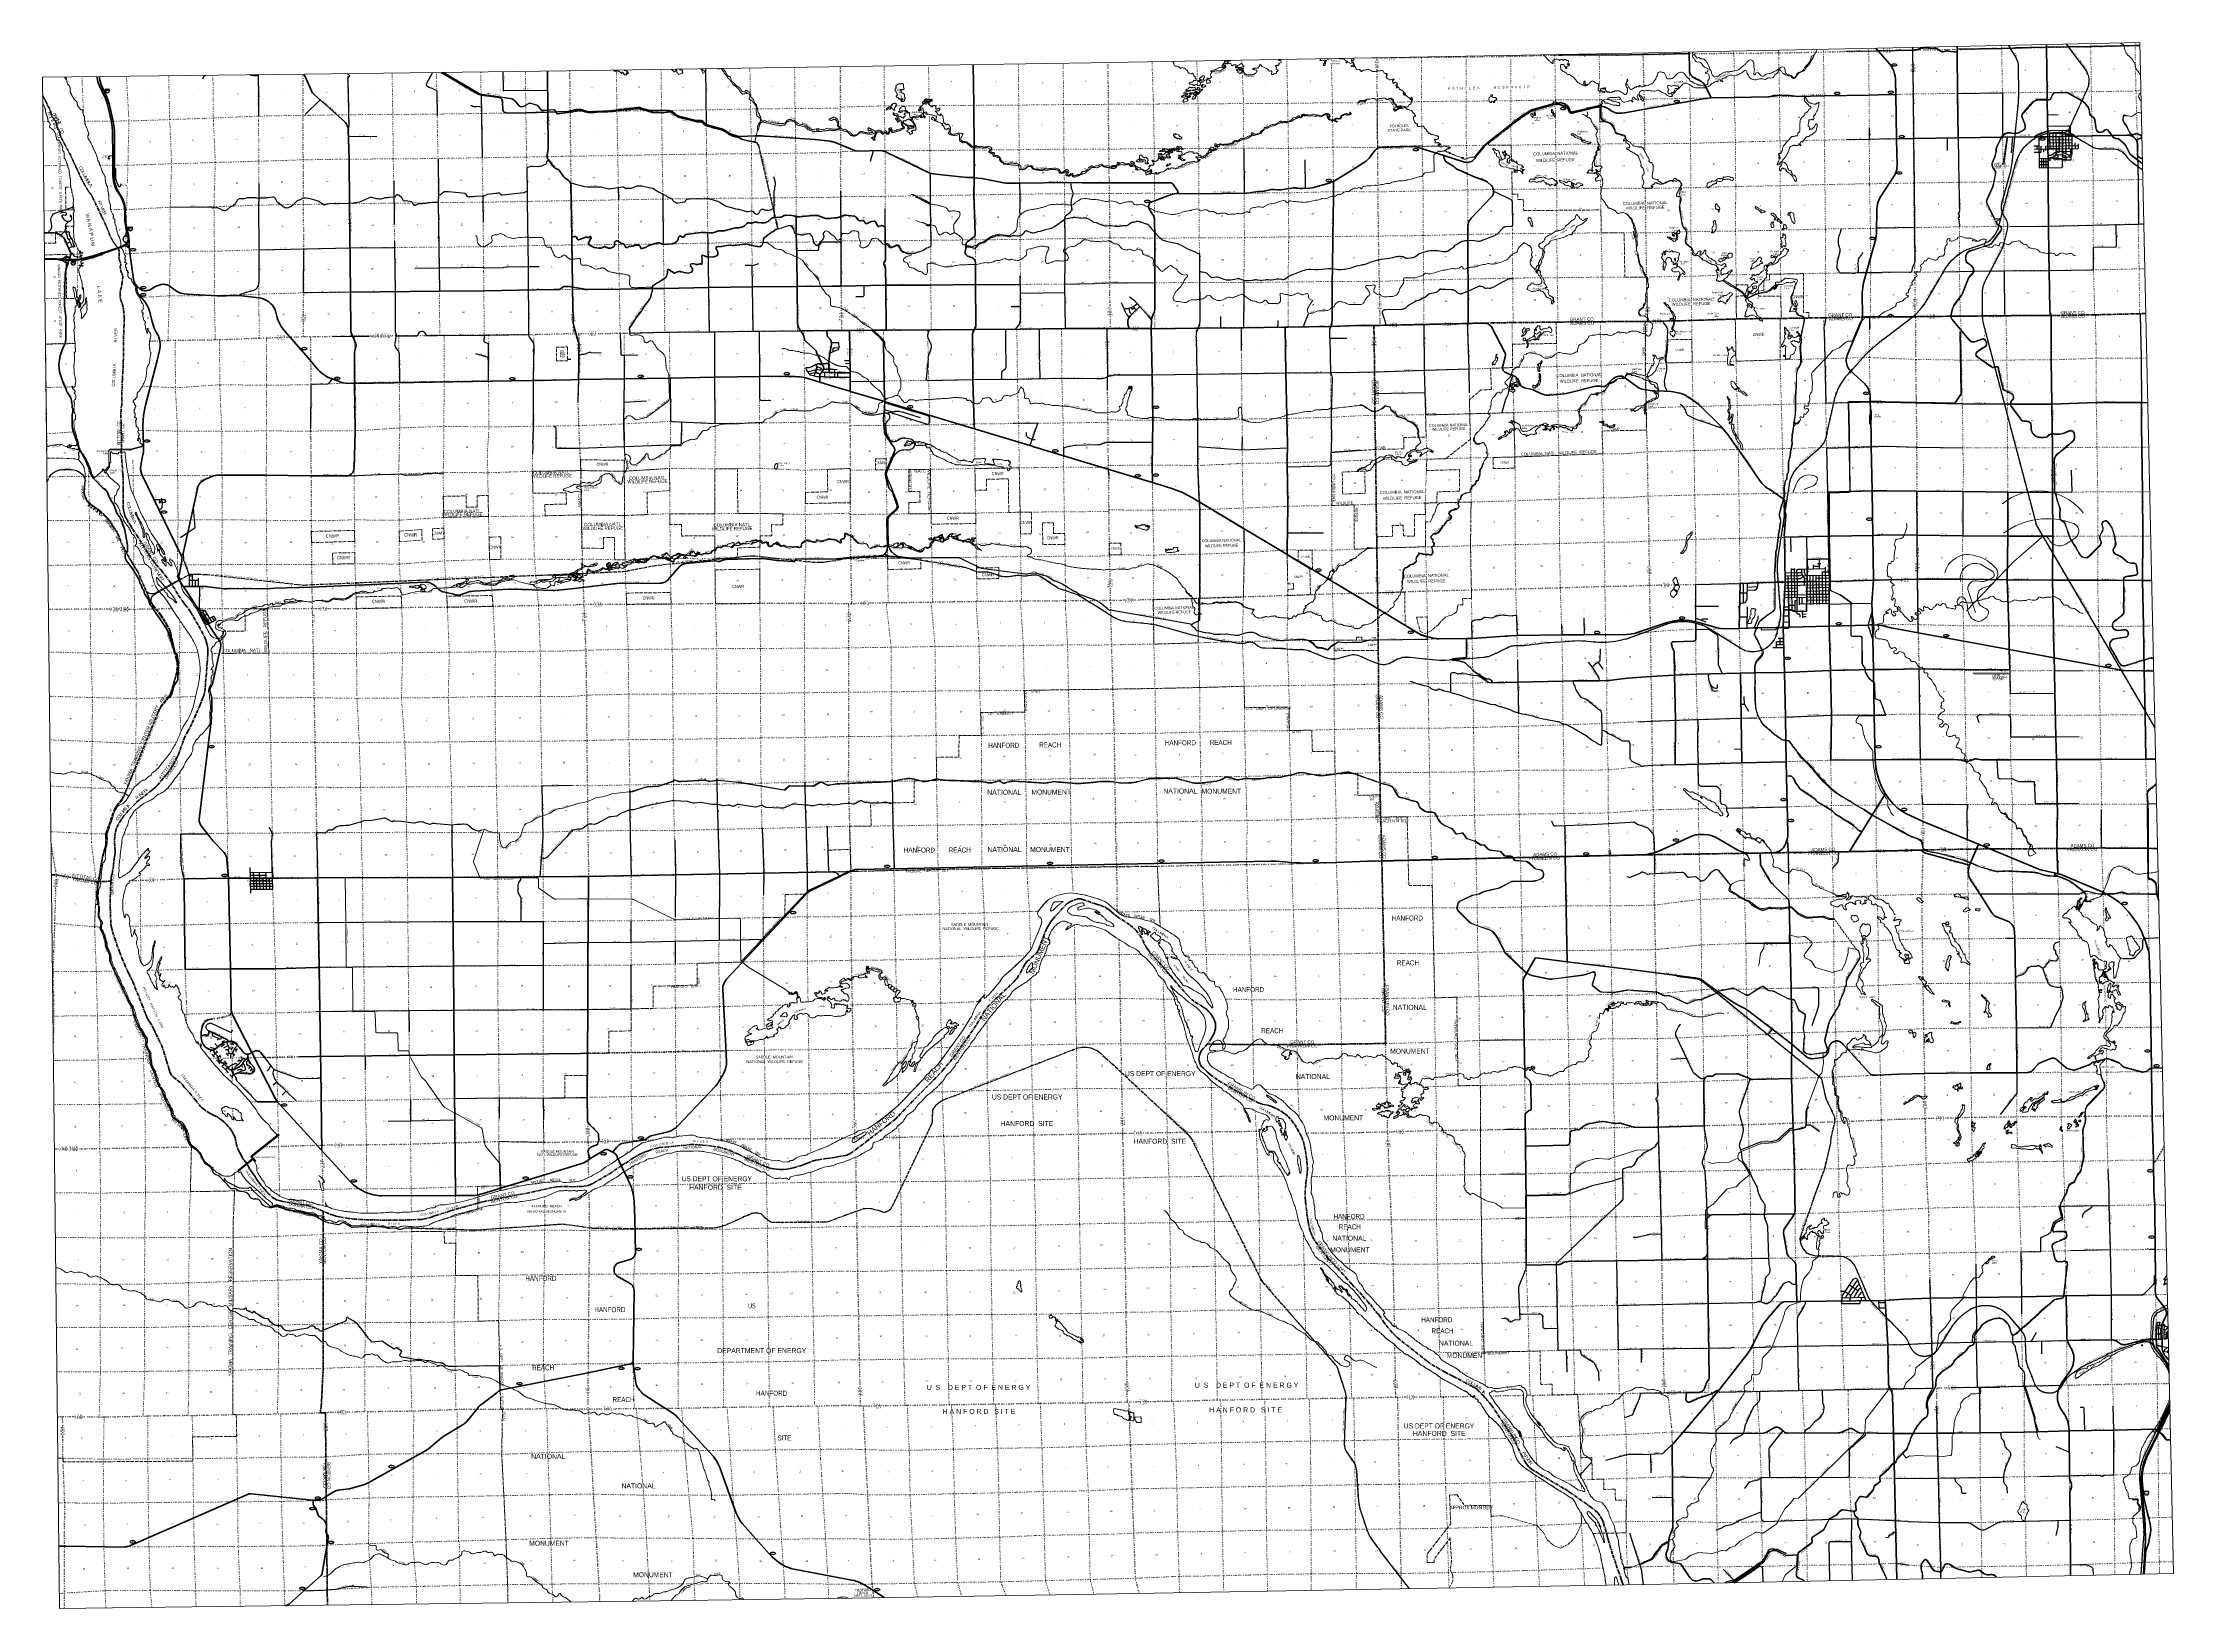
# Model space of a CAD drawing. Header units: feet. Extents: x 250644 to 505285, y -364975 to -177792.
import ezdxf
from ezdxf.enums import TextEntityAlignment as Align

# ---------------------------------------------------------------- set-up
doc = ezdxf.new("R2010")
doc.units = ezdxf.units.FT
doc.header["$LTSCALE"] = 70
doc.header["$PDMODE"] = 32
doc.header["$PDSIZE"] = 35
for name, pattern in [('DOT_DASHED', [7.7, 5, -1.2, 0.3, -1.2]), ('DOTTED', [1.5, 0.3, -1.2]), ('LONG_DASH_SHORT_DASH', [9.9, 6, -1.2, 1.5, -1.2]), ('LONG_DASHED', [7.5, 6, -1.5]), ('MEDIUM_DASHED', [4.5, 3, -1.5])]:
    doc.linetypes.add(name, pattern=pattern)
for name, color, linetype, lineweight in [('11', 7, 'LONG_DASH_SHORT_DASH', 60), ('15', 7, 'Continuous', 25), ('16', 7, 'Continuous', 25), ('17', 7, 'Continuous', 25), ('18', 7, 'Continuous', 35), ('19', 7, 'Continuous', 25), ('20', 7, 'Continuous', 35), ('23', 7, 'Continuous', 70), ('24', 7, 'Continuous', 25), ('25', 7, 'Continuous', 25), ('26', 7, 'Continuous', 40), ('29', 7, 'Continuous', 25), ('31', 7, 'Continuous', 13), ('34', 7, 'Continuous', 25), ('36', 7, 'Continuous', 13), ('39', 7, 'Continuous', 13), ('4', 7, 'Continuous', 13), ('42', 7, 'Continuous', 40), ('44', 7, 'DOT_DASHED', 13), ('53', 7, 'DOTTED', 40), ('55', 7, 'Continuous', 13), ('57', 7, 'Continuous', 13), ('59', 7, 'Continuous', 13), ('6', 7, 'DOTTED', 25), ('61', 7, 'Continuous', 13), ('63', 7, 'Continuous', 25), ('7', 7, 'DOTTED', 13)]:
    doc.layers.add(name, color=color, linetype=linetype, lineweight=lineweight)
for name, color, linetype in [('12', 7, 'Continuous'), ('27', 7, 'Continuous'), ('30', 7, 'Continuous'), ('41', 7, 'Continuous'), ('45', 7, 'Continuous'), ('54', 7, 'Continuous')]:
    doc.layers.add(name, color=color, linetype=linetype)

msp = doc.modelspace()

# ---------------------------------------------------------------- hatches: boundary and pattern name
at = {"layer": '61'}
msp.add_hatch(color=256, dxfattribs=at).paths.add_polyline_path([(503290.15, -279551.42), (503271.27, -279551.28), (503271.24, -279610.28), (503474.2, -279610.4), (503474.23, -279550.16)])

# ---------------------------------------------------------------- linework, layer by layer
at = {"layer": '11'}
msp.add_line((284181.48, -317503.01), (284186.28, -318861.51), dxfattribs=at)
for points in [[(409741.21, -211614.53), (409741.69, -211614.53), (410462.45, -211598.83), (415728.65, -211486.16), (420894.39, -211371.65), (420996.65, -211363.39), (426259.05, -211260.85), (426379.6, -211262.24), (431508.49, -211210.86), (431729.26, -211202.03), (436814.11, -211157.64), (437033.03, -211156.89), (439222.39, -211139.29)], [(445603.99, -211057.57), (442448.39, -211124.5), (442178.56, -211120.05), (439222.39, -211139.29)], [(451103.65, -210898.51), (447731.24, -211014.02), (447701.02, -211013.09), (445603.99, -211057.57)], [(455721.43, -210791.7), (453059.69, -210827.28), (452929.19, -210835.99), (451103.65, -210898.51)], [(461165.91, -210722.84), (458408.73, -210766.87), (458273.56, -210757.59), (455721.43, -210791.7)], [(468525.9, -210607.63), (463742.76, -210680.77), (463493.39, -210685.67), (461165.91, -210722.84)], [(470595.09, -210564.62), (469092.13, -210592.15), (468954.26, -210601.08), (468525.9, -210607.63)], [(478828.11, -210507.1), (474489.82, -210557.35), (474423.58, -210561.11), (470595.09, -210564.62)], [(501970.22, -210182.44), (501309.36, -210201.68), (501257.13, -210203.05), (495963.83, -210332.39), (495881.48, -210334.55), (490667.41, -210417.46), (490536.74, -210416.87), (485276.92, -210438.51), (485122.19, -210440.57), (479885.58, -210505.94), (479816.98, -210495.65), (478828.11, -210507.1)], [(409741.69, -211614.53), (409828.64, -217199.64), (409857.02, -221846.98)], [(409857.02, -221846.98), (409860.02, -222337.63), (409913.84, -225414.32)], [(409913.84, -225414.32), (409954.79, -227512.77), (409963.28, -228030.45)], [(260093.62, -227615.45), (260237.54, -229467.35), (260272.89, -230126.55), (260289.87, -231266.44), (260289.48, -231815.12), (260268.76, -233068.36), (260283.12, -233391.98), (260316.74, -233645.17), (260370.42, -233949.56), (260423.39, -234174.56), (260480.79, -234351.52), (260555.95, -234524.24), (260708.73, -234817.05), (261128.16, -235533.39), (261407.12, -235967.22), (261860.22, -236630.15), (263015.83, -238454.38), (263348.05, -238992.95), (263782.64, -239651.24), (264774.33, -240834.97), (265303.39, -241493.21), (265828.48, -242199.37), (266897.95, -243876.53), (267429.72, -244665.5), (267647.37, -244946.91), (268080.7, -245474.52), (268313.48, -245826.81), (268671.88, -246419.63), (269294.73, -247538.42)], [(409963.28, -228030.45), (410018.36, -232950.51), (410093.11, -238219.24), (410169.81, -243580.32), (410259.9, -249196.19), (410286.57, -254471.98), (410367.64, -259754.63), (410451.19, -265059.32), (410472.18, -266223.62)], [(269294.73, -247538.42), (269976.95, -248818.85), (270077.13, -249024.3), (270145.68, -249200.91), (270202.74, -249388.49), (270272.29, -249683.57), (270328.67, -249965.61), (270371.2, -250219.05), (270393.32, -250406.09), (270404.93, -250627.25), (270394.52, -250876.37), (270306.57, -251929.59), (270259.85, -252497.75), (270115.05, -254481.46), (270069.14, -254988.18), (270006.74, -255479.85), (269916.94, -255852.76), (269810.33, -256140.94), (269462.88, -256951.95), (268947.75, -258129.85), (268463.11, -259229.09), (268037.07, -260060.75), (267657.71, -260779.86), (267443.58, -261292.92), (267008.65, -262563.26), (266873.24, -262906.03), (266726.82, -263228.1), (266452.37, -263761.43), (266169.52, -264249.83), (265696.18, -264966.98), (265419.77, -265327.83), (265056.93, -265759.22), (264360.44, -266554.58), (264132.36, -266787.76), (263737.74, -267139.74), (262159.65, -268375), (261765.43, -268719.57), (260903.86, -269602.17), (260366.43, -270225.04), (260032.09, -270703.57), (259688.83, -271258.39), (259485.97, -271718.44), (259328.04, -272248.33), (259266.61, -272723.44), (259232.03, -273358.64)], [(410472.18, -266223.62), (410547.16, -270381.83), (410588.43, -271181.25)], [(410588.43, -271181.25), (410696.69, -275680.74), (410696.69, -275680.74), (411150.9, -297442.73), (409389.2, -297467.92)], [(259229.67, -273398.28), (259293.75, -274025.63), (259322.07, -274358.83), (259319.42, -274534.65), (259304.78, -274719.69), (259242.87, -275175.04), (259149.5, -275706.44), (259099.02, -276183.32), (259047.71, -276688.7), (259010.98, -276895.55), (258942.12, -277180.82), (258894.03, -277378.99), (258848.36, -277627.98), (258817.58, -277891.57), (258804.42, -278046.68)], [(410699.35, -275621.48), (416652.34, -275475.2), (417143.49, -275452.32), (429760.29, -275157.91), (430603.65, -275135.75), (440453.86, -274916.87)], [(440453.86, -274916.87), (466451.27, -274514.11), (471912.92, -274404.75)], [(471912.92, -274404.75), (475348.9, -274308.67), (475573.05, -274304.36)], [(475573.05, -274304.36), (480650.64, -274206.8), (485951.31, -274165.2), (488426.71, -274153.69)], [(488426.71, -274153.69), (491352.6, -274140.08), (496705.01, -274069.55), (502195.68, -274113.31), (503377.38, -274121.09)], [(251693.15, -277296.14), (252254.16, -277282.36), (257046.76, -278098.89), (258804.42, -278046.68)], [(258804.33, -278047.02), (258767.99, -278804.15), (258719.63, -280247.25), (258720.65, -281218.23), (258776.83, -282699.06), (258802.31, -283182.72), (258825.08, -283361.3), (258870.38, -283574.72), (259008.16, -284056.26), (259249.91, -284830.23), (259822.77, -286492.36), (260120.71, -287195.89), (260423.88, -287958.32), (260778.47, -288760.89), (260937.67, -289118.2), (261235.74, -289675.45)], [(346597.82, -310821.22), (346740.73, -310789.11), (346852.02, -310750.38), (347011.7, -310682.6), (347106.06, -310634.18), (347166.12, -310595.37), (347763.88, -310184.72), (348353.26, -309727.54), (349137.15, -309136.85), (349543.61, -308807.61), (351422.86, -307386.62), (351707.39, -307156.36), (352559.05, -306471.64), (352908.38, -306114.11), (355230.21, -303699.19), (355657.13, -303278.5), (357154.2, -301788.97), (358199.81, -300684.28), (359554.66, -299053.84), (361979.11, -295615.58), (362276.93, -295146.2), (362647.27, -294521.34), (363133.9, -293706.36), (363531.13, -293149.46), (363993.02, -292625.94), (366681.17, -290106.32), (366963.34, -289813.32), (367103.29, -289617.41), (367535.04, -288919.54), (367853.03, -288283.24), (368054.49, -287922.6), (368170.62, -287762.82), (368277.53, -287653.73), (368800.71, -287219.86), (369380.82, -286672.87), (369508.55, -286535.43), (369595.65, -286380.49), (369709.85, -286122.79), (370203.93, -284737.41), (370561.08, -283841.61), (370773.89, -283439.11), (370957.76, -283153.44), (371175.51, -282814.52), (371357.73, -282569.15), (372952.43, -280839.51), (373079.57, -280720.45), (373171.5, -280657.5), (373287.63, -280580.04), (373420.59, -280510.71), (374008.18, -280262.83), (374121.11, -280220.53), (374233.62, -280190.28), (374375.15, -280169.7), (374507.08, -280160.59), (374612.25, -280162.43), (374704.19, -280169.7), (374815.48, -280191.48), (374919.52, -280218.11), (376573.06, -280799.02), (377107.19, -280963.44), (377622.63, -281164.62)], [(377622.63, -281164.62), (377875.66, -281314.85), (378157.64, -281505.9), (378388.77, -281697.15), (378772.74, -282045.68), (379047.64, -282251.56), (380621.27, -283299.32), (381041.89, -283644.9), (381319.96, -283943.43), (381778.1, -284501.61), (382136.56, -285097.82), (382394.5, -285687.88), (382575.03, -286002.04), (382754.74, -286233.7), (383112.25, -286709.47), (384575.89, -288322.03), (384896.9, -288740.07), (385171.66, -289046.44), (385460.88, -289374.65), (385859.44, -289859.58), (387450.85, -291648.61), (387944.23, -292157.89), (388380.32, -292501.43), (389121.52, -292947.78), (389494.03, -293192.45), (389776.52, -293398.84), (390032.2, -293654.24), (390238.36, -293883.39), (390369.42, -294080.03), (390507.39, -294314.11), (390642, -294593.44), (390762.97, -294915.32), (390807.81, -295063.37), (390820.18, -295213.13), (390823.51, -295420.06), (390800.14, -295647.62), (390742.8, -295918.08), (390687.88, -296089.86), (390594.83, -296344.31), (390512.75, -296499.11), (390321.9, -296818.22), (389856.75, -297504.22)], [(261235.74, -289675.45), (261416.3, -290058.9), (262195.07, -291983.72), (262536.7, -292842.95), (262888.84, -293785.04), (262936.79, -293904.44), (263004.35, -294058.04), (263061.05, -294183.41), (263118.08, -294299.24), (263267.65, -294596.83), (263340.61, -294733.74), (263444.17, -294905.4), (263727.1, -295332.57), (263795.05, -295445.85), (263862.67, -295573.14), (263993.13, -295846.27), (264203.78, -296324.32), (264511.44, -296941.85), (264853.72, -297647), (265141.7, -298444.26), (265453.92, -299504.8), (265750.59, -300540.9), (265797.15, -300683.69), (265863.07, -300866.64), (265961.87, -301088.45), (266022.42, -301193.1), (266109.69, -301308.5), (266189.74, -301394.47), (266311.6, -301505.25), (266799.42, -301877.92)], [(389856.75, -297504.22), (389185.49, -298228.25), (389070.87, -298405.34), (388983.56, -298599.82), (388895.99, -298849.52), (388841.75, -299072.76), (388833.22, -299221.91), (388837.7, -299316.13), (388878.06, -299514.23), (388994.56, -299948.17), (389064.14, -300090.08), (389137.39, -300178.62), (389570.82, -300588.1), (389871.02, -300866.29), (390161.2, -301138.21), (391191.29, -301894.68), (394990.77, -304078.48), (395916.75, -304527.4), (396361.48, -304687.9), (397046.94, -304835.84), (397442.32, -304951.37), (397639.62, -305023.16), (398145.28, -305267.47), (398763.95, -305603.57), (399128.29, -305868.06), (399493.49, -306178.77), (399887.1, -306613.54), (400276.25, -307132.81), (400582.65, -307629.52), (400906.84, -308218.34), (401115.55, -308644.52), (401325.39, -309186.78), (401467.54, -309757.37), (401556.86, -310242.06), (401737.91, -311528.82), (401802.66, -312448.19), (401779.65, -312939.01), (401656.98, -313793.45), (401602.34, -314310.98), (401530.54, -315094.12), (401523.17, -315886.11), (401559.82, -316345.66), (401657.77, -317103.33)], [(389856.75, -297504.22), (390922.32, -297531.54), (397520.65, -297585.78), (397520.65, -297585.78), (401672.87, -297572.33), (409389.2, -297467.92)], [(266799.42, -301877.92), (267305.25, -302306.22), (267571.75, -302679.68), (268234.69, -303375.68), (268871.47, -304185.11), (269388.35, -304826.69), (269488.33, -304950.03), (269621.19, -305080.28), (269858.37, -305268.7), (270261.25, -305562.2), (270645.38, -305794.22), (270874.03, -305912.07), (271013.09, -306003.89), (271443.27, -306180.41), (271526.36, -306228.83), (271610.06, -306295.07), (271700.86, -306364.78), (272074.23, -306609.74), (272305.96, -306812.97), (272561.97, -307077.77), (272980.06, -307539.46), (273128.11, -307727.47), (273257.54, -307926.4), (273471.36, -308336.67), (273559.11, -308537.49), (273636.71, -308762.3), (273788.25, -309392.76), (273924.61, -309893.06), (273976.41, -310053.69), (274050.61, -310209.31), (274226.36, -310501.6), (274418.44, -310890.58), (274589.89, -311221.85), (274715.5, -311394.24), (274861.34, -311580.2), (274882.12, -311606.26), (275008.74, -311768.59), (275011.83, -311772.7), (275081.8, -311870.4), (275176.45, -312023.05), (275216.55, -312094.23), (275223.4, -312106.69), (275434.74, -312498.48), (275525.97, -312646.42), (275778.1, -312995.7), (275911.66, -313176.1), (276037.86, -313362.25), (276193.45, -313648.75), (276387.74, -313938.93), (276584.48, -314199.36), (276737.97, -314374.31), (276986.5, -314640.34), (277149.89, -314861.76), (277451.54, -315217.34), (277569, -315346.39), (278073.04, -315809.31), (278228.67, -315923.28), (278386.55, -316018.21), (278606.42, -316120.35), (278912.56, -316220.02), (279357.76, -316322.41), (279870.72, -316423.59), (280757.42, -316576.7), (281522.6, -316698.71), (281912.59, -316745.69), (282162.6, -316780.74), (282338.03, -316817.61), (282830.94, -316977.25), (283652.82, -317277.98)], [(315135.73, -314526.36), (315690.71, -314444.38), (315827.41, -314421.33), (315923.16, -314395.2), (316025.45, -314351.65), (316113.21, -314315.49), (316474.09, -314129.82), (318404.35, -313011.48), (319917.1, -311979.7), (320326.72, -311734.56), (321158.58, -311185.67), (321950.27, -310718.16), (322390.97, -310512.46), (322769.67, -310353.6), (323043.88, -310262.14), (323914.38, -309983.41), (324053.66, -309944.22), (324365.56, -309893.48), (328066.67, -309534.83), (328607.06, -309524.68), (329513.9, -309578.93), (330701.82, -309714.75), (331340.71, -309813.72), (332007.51, -309986.37), (332762.45, -310233.24), (333788.99, -310666.43), (334653.09, -311107.61), (336965.08, -312134.49), (337265, -312245.73), (337439.84, -312304.05), (337578.33, -312334.57), (338027.39, -312415.78), (338353.83, -312459.33), (338828.25, -312511.59), (339144.48, -312501.36), (339641.43, -312461.1), (339972.96, -312402.72), (340382.1, -312302.55), (341353.07, -312009.32), (341716.14, -311873.56), (342059.99, -311734.2), (342644.31, -311525.6), (343063.25, -311392.32), (343368.48, -311335.09), (344312.5, -311185.43), (345276.5, -311063.5), (345629.05, -311006.88), (346597.82, -310821.22)], [(315135.73, -314526.36), (313900.59, -314578.55), (313387.96, -314549.97), (312517.84, -314524.63), (312074.71, -314575.24), (311593.84, -314654.48), (308745.27, -315293.83), (308066.23, -315418.08), (306411.81, -315734.6), (305146.32, -315988.29), (303582.19, -316308.44), (303043.97, -316430.2), (302649.05, -316536.71)], [(302649.05, -316536.71), (301107.95, -316952.36), (299347.61, -317456.97), (297642.88, -318025.4), (297228.95, -318147.78), (296530.06, -318367.54), (296285.97, -318423.05), (295954.27, -318465.26), (293657.93, -318565.1), (289634.27, -318537.86), (287855, -318429.59), (287196.11, -318353.67), (286075.48, -318170.48), (285720.43, -318098.32), (285355.57, -317984.95), (284806.04, -317774.43), (283652.82, -317277.98)], [(401657.77, -317103.33), (401804.92, -318327.95), (401875.04, -318776.96), (402039.7, -319546.1), (402184.87, -320054.39), (402377.46, -320503.8), (402798.09, -321197.29), (404105.5, -322921.64), (404291.45, -323170.28), (405079.36, -324009.61), (405337.75, -324277.52), (405825.54, -324782.44), (406405.85, -325422), (407105.73, -326212.63), (408042.43, -327222.75), (408437.56, -327655.45), (408985.73, -328276.97), (409319.78, -328644.19), (409644.71, -329081.83), (409961.74, -329481.83)], [(284186.28, -318861.56), (284177.9, -336227.48), (283943.87, -340787.25)], [(409961.74, -329481.83), (410143.13, -329666.48), (410273.49, -329803.23), (410372.87, -329924.65), (410889.48, -330716.77), (411194.11, -331122.28), (411673.91, -331712.2), (412071.18, -332159.53), (412310.87, -332399.37), (412537.34, -332606.32), (416097.3, -335400.96), (416719.72, -335838.61), (418256.25, -336748.4), (419182.53, -337228.4), (420527.54, -337931.91), (421372.72, -338354.74), (421647.99, -338513.82), (421869.11, -338652.01), (422070.96, -338820.32), (422755.6, -339493.18), (423065.54, -339844.45), (423801.79, -340689.99), (426146.14, -344218.14), (426371.54, -344556.42), (427338.14, -346572.87), (427753.83, -347328.12), (427924.62, -347636.98), (428092.7, -347858.43), (428252.5, -348035.15), (428395.47, -348169.8), (428625.01, -348352.56), (429117.26, -348667.44), (429639.79, -348993.98), (432073.03, -350426.28), (432552.6, -350693.16), (433008.5, -350993.16), (433134.65, -351077.31), (435611.72, -352825.91), (436195.98, -353265.31), (436490.34, -353568.26), (436832.82, -354034.59), (437015.89, -354361.36), (437177.9, -354766.65), (437549.01, -355949.83), (437622.32, -356330.14), (437748.36, -356749.92), (438292.85, -358591.06), (438687.85, -359757.89), (438931.83, -360439.04), (439311.08, -361477.66), (439414.14, -361829.51), (439534.22, -362157.86)], [(283943.87, -340787.25), (283854.05, -341346.27), (283816.87, -341592.18), (283953.82, -341591.22)], [(283953.82, -341591.22), (284438.79, -341583.89), (284679.47, -364600.4)]]:
    msp.add_lwpolyline(points, dxfattribs=at)
for points in [[(250666.1, -184153.69), (250919.03, -184618.68), (251091.49, -184958.13), (251252.37, -185325.96), (251450.87, -185660.97), (251536.37, -185846.81), (251612.05, -186046.91), (251661.86, -186261.52), (251699.88, -186492.42), (251778.88, -186650.19), (251994.15, -186906.41), (252218.91, -187249.04), (252304.17, -187420.8), (252350.46, -187665.66), (252438.78, -188020.57), (252520.36, -188212.52), (252607.53, -188378.21), (252682.71, -188548.11), (252711.18, -188688.58), (252749.97, -188844.98), (253261.79, -189891.62), (253523.53, -190402.77), (254054.7, -191404.81), (254282.32, -191918.52), (254621.3, -192638.39)], [(254621.3, -192638.39), (255997.54, -195353.5), (256156.3, -195594.53), (256294.06, -195781.54), (256431.72, -195962.51), (256574.6, -196215.88), (256701.52, -196475.54), (257722.33, -198600.57)], [(257722.33, -198600.57), (257748.75, -198657.03), (258547.07, -200494.25), (258633.41, -200730.41), (258934.73, -201325.48), (259223.95, -201797.93), (259478.67, -202130.01), (259665.93, -202392.73), (259757.78, -202598.6), (259796.15, -202970.42), (259790.28, -203220.16), (259769.4, -203413.77), (259848.96, -203845.32), (259938.41, -204147.87), (259976.16, -204362.67), (259929.44, -204572.8), (259940.17, -204733.69), (260044.77, -205221.2), (260161.98, -205501.16), (260207.16, -205679.6), (260192.3, -206112.68), (260097.6, -206818.84), (260066.88, -207024.69), (259976.74, -207281.83), (259914.26, -207631.13), (259908.02, -207858.72), (259906.77, -208144.62), (259977.65, -208538.06), (260106.04, -208886.28), (260231, -209268.78), (260275.01, -209497.58), (260414.92, -210759.68)], [(260414.92, -210759.68), (260303.54, -213608.11), (260297.78, -213984.67), (260302.35, -214618.76), (260175.54, -218101.61)], [(260175.54, -218101.61), (260126.47, -219483.53), (260104.89, -220116.03), (260111.06, -220605.15), (260123.38, -220981.42), (260064.38, -221298.45), (260025.64, -221746.01), (259980.32, -222280.25), (259984.47, -222648.6), (260024.52, -223121.06), (260029.92, -223684.67), (260070.72, -225163.72), (260068.51, -225512.05), (260059.74, -225949.06), (260053.86, -226919.52), (260072.57, -227317.84), (260093.62, -227615.45)]]:
    msp.add_spline(points, degree=3, dxfattribs=at)
at = {"layer": '15'}
for p, q in [((258366.97, -183328.08), (258369.87, -183325.17)), ((258373.04, -183327.55), (258369.61, -183325.17)), ((258094.26, -183459.55), (258370.67, -183459.55)), ((258370.67, -183805.13), (258306.78, -183787.17)), ((258370.14, -183805.39), (258433.77, -183786.65)), ((260840.76, -199941.64), (261117.17, -199941.64)), ((261117.17, -200287.22), (261053.28, -200269.26)), ((261113.47, -199810.17), (261116.37, -199807.26)), ((261119.54, -199809.64), (261116.11, -199807.26)), ((261116.64, -200287.48), (261180.27, -200268.74)), ((254041.5, -204038.92), (254317.91, -204038.92)), ((254317.91, -204384.5), (254254.02, -204366.54)), ((254314.21, -203907.45), (254317.11, -203904.54)), ((254320.28, -203906.92), (254316.85, -203904.54)), ((254317.38, -204384.76), (254381.01, -204366.02))]:
    msp.add_line(p, q, dxfattribs=at)
for points in [[(258646.03, -183459.55), (258370.14, -183459.55), (258370.67, -183459.55)], [(261392.53, -199941.64), (261116.64, -199941.64), (261117.17, -199941.64)], [(254593.27, -204038.92), (254317.38, -204038.92), (254317.91, -204038.92)]]:
    msp.add_lwpolyline(points, dxfattribs=at)
for centre, radius, start, end in [((258396.89, -183494.65), 306.13, 148.44436, 254.43378), ((258248.29, -183212.05), 165.66, 227.34248, 315.8117), ((258491.98, -183212.05), 165.66, 224.18831, 312.69403), ((258343.38, -183494.65), 306.13, 283.08087, 31.62484), ((261143.39, -199976.74), 306.13, 148.44436, 254.43378), ((260994.79, -199694.14), 165.66, 227.34248, 315.8117), ((261238.48, -199694.14), 165.66, 224.18831, 312.69403), ((261089.88, -199976.74), 306.13, 283.08087, 31.62484), ((254344.13, -204074.02), 306.13, 148.44436, 254.43378), ((254195.53, -203791.42), 165.66, 227.34248, 315.8117), ((254439.22, -203791.42), 165.66, 224.18831, 312.69403), ((254290.62, -204074.02), 306.13, 283.08087, 31.62484)]:
    msp.add_arc(centre, radius, start, end, dxfattribs=at)
at = {"layer": '16'}
for p, q in [((501835.64, -351002.87), (501886.95, -350944.11)), ((502078.71, -350938.14), (502078.43, -350938.34)), ((502270.8, -350944.02), (502322.19, -351002.87))]:
    msp.add_line(p, q, dxfattribs=at)
for centre, radius, start, end in [((501981.85, -351268.4), 151.42, 159.09177, 283.81923), ((501642.66, -351113.5), 222.05, 332.97043, 29.75871), ((501978.03, -350786.45), 182.07, 239.97227, 303.45418), ((502179.81, -350786.95), 181.52, 236.33975, 300.08743), ((502179.8, -350786.45), 182.07, 236.54582, 236.59441), ((502175.97, -351268.4), 151.42, 256.18077, 20.90823), ((502515.16, -351113.5), 222.05, 150.24129, 207.02957)]:
    msp.add_arc(centre, radius, start, end, dxfattribs=at)
for centre, major_axis, start_param, end_param in [((502037.19, -351467.22), (-19.56, 51.67), 4.958777693, 6.283185307), ((502120.64, -351467.22), (19.56, 51.67), 0, 1.326375425)]:
    msp.add_ellipse(centre, major_axis=major_axis, ratio=0.929097, start_param=start_param, end_param=end_param, dxfattribs=at)
at = {"layer": '17'}
for centre, major_axis in [((471929.76, -180471.62), (309.24, -1)), ((432356.31, -185676.51), (-309.24, 1)), ((445930.82, -184815.76), (-309.24, 1)), ((465109.77, -183871.5), (-309.24, 1)), ((471510.34, -183725.02), (309.24, -1)), ((414745.82, -190597.34), (-309.24, 1)), ((472832.29, -189030.93), (309.24, -1)), ((489641.3, -189328), (309.24, -1)), ((472520.91, -193381.66), (309.24, -1)), ((404363.5, -194275.25), (-309.24, 1)), ((382664.17, -196780.69), (-309.24, 1)), ((469323.67, -201187.81), (-309.24, 1)), ((261457.02, -202558.23), (309.24, -1)), ((262660.53, -207944.94), (309.24, -1)), ((262663.99, -207094.37), (309.24, -1)), ((281906.58, -214375.12), (309.24, -1)), ((285846.14, -217926.79), (309.24, -1)), ((306779.94, -217970.12), (309.24, -1)), ((322127.77, -217680.73), (309.24, -1)), ((339576.99, -217383.04), (309.24, -1)), ((354330.26, -221334.21), (309.24, -1)), ((383697.85, -221382.23), (-309.24, 1)), ((468580.03, -219706.34), (-309.24, 1)), ((263117.74, -225416.23), (309.24, -1)), ((371668.04, -226594.37), (309.24, -1)), ((381523.11, -229570.31), (-309.24, 1)), ((383680.44, -229497.32), (-309.24, 1)), ((265152.32, -233912.38), (309.24, -1)), ((468931.8, -234764.68), (309.24, -1)), ((403131.75, -240859.27), (-309.24, 1)), ((446593.51, -246567.73), (309.24, -1)), ((414155.12, -248277.79), (309.24, -1)), ((436422.98, -248312.17), (309.24, -1)), ((465303.78, -247263.91), (309.24, -1)), ((478121.27, -248685.54), (309.24, -1)), ((459198.59, -251395.38), (309.24, -1)), ((497537.79, -252257.56), (309.24, -1)), ((270837.1, -261955.33), (309.24, -1)), ((470046.3, -261971.14), (309.24, -1)), ((458710.01, -268290.23), (309.24, -1)), ((473111.45, -269469.72), (309.24, -1)), ((459592.78, -270789.24), (309.24, -1)), ((435105.46, -274775.26), (309.24, -1)), ((445842.91, -273128.45), (309.24, -1)), ((482970.11, -273700.29), (309.24, -1)), ((272401.79, -277360.84), (309.24, -1)), ((351567.12, -276263.86), (309.24, -1)), ((371036.96, -275910.39), (309.24, -1)), ((384365.31, -275636.67), (309.24, -1)), ((402788.25, -275592.11), (309.24, -1)), ((417036.53, -275200.73), (309.24, -1)), ((340330.32, -281793.02), (309.24, -1)), ((499462.65, -280703.63), (309.24, -1)), ((502203.63, -298333.99), (309.24, -1)), ((503268.55, -300113.14), (309.24, -1)), ((279518.83, -304790.4), (309.24, -1)), ((317696.74, -310631.1), (309.24, -1)), ((322128.24, -308729.15), (309.24, -1)), ((502504.85, -312663.24), (309.24, -1)), ((287853.92, -313871.88), (309.24, -1)), ((308366.32, -313532.08), (309.24, -1)), ((320880.59, -313381.28), (309.24, -1)), ((502667.07, -320587.94), (-309.24, 1)), ((321905.9, -322057.24), (309.24, -1)), ((319823.85, -336270.35), (309.24, -1)), ((307635.1, -338111.19), (309.24, -1)), ((321727.81, -336308.78), (309.24, -1)), ((292339.98, -348015.02), (309.24, -1)), ((282872.26, -353044.83), (309.24, -1)), ((283527.85, -351776.19), (309.24, -1)), ((261414.18, -357018.86), (309.24, -1)), ((285118.47, -357092.15), (309.24, -1)), ((337913.52, -358401.52), (309.24, -1)), ((281680.4, -362580.51), (309.24, -1)), ((350377.42, -362727.52), (309.24, -1))]:
    msp.add_ellipse(centre, major_axis=major_axis, ratio=0.500121, dxfattribs=at)
at = {"layer": '18'}
for p, q in [((252317.84, -203660.84), (250882.11, -203596.94)), ((253531.14, -203714.84), (252317.84, -203660.84)), ((259659.73, -202375.31), (260220.34, -202176.17))]:
    msp.add_line(p, q, dxfattribs=at)
for points in [[(259015.86, -191288.4), (259004.23, -188443.4), (258959.03, -187833.51), (258834.67, -187108.41), (258381.76, -185206.88), (258266.65, -184798.33), (258109.47, -184404.05), (258109.21, -184403.49), (257373, -182804.13), (257261.74, -182500.05), (257182.87, -182186.01), (257139.88, -181889.39), (257137.01, -181857.11)], [(259213.92, -192834.85), (259216.27, -192323.85), (259216.23, -188407.72), (259182.45, -187946.6), (259067.65, -187229.96), (258579.32, -185089.28), (258494.05, -184746.04), (258373.37, -184413.59), (258321.27, -184296.77), (257652.33, -182855.67), (257556.45, -182574.65), (257490.46, -182285.15), (257455.1, -181990.34), (257448.96, -181853.59)], [(260635.15, -200084.65), (260629.94, -200059.65), (260535.01, -199603.73), (260485.68, -199114.97), (260481.74, -198994.57), (260480.91, -198969.19), (260480.15, -198944.57), (260451.31, -198001.99), (260450.44, -197973.57), (260449.47, -197951.99), (260434.1, -197608.12), (260379.15, -197243), (260286.33, -196885.62), (260156.66, -196539.9), (259991.56, -196209.63), (259792.85, -195898.43), (259731.6, -195816.1), (259712.89, -195790.94), (259695.59, -195766.1), (259546.1, -195551.44), (259383.46, -195260.71), (259290.05, -195045.04), (259175.73, -194702.66), (259097.82, -194350.22), (259057.18, -193991.56), (259040.55, -193832.58), (259024.89, -193496.62), (259015.86, -191288.4)], [(260924.35, -200807.26), (260920.72, -200780.88), (260715.13, -200090.55), (260707.69, -200065.57), (260702.48, -200040.55), (260609.13, -199592.3), (260560.59, -199111.35), (260555.91, -198968.28), (260525.59, -197977.57), (260508.75, -197600.86), (260452.63, -197227.97), (260357.83, -196862.99), (260225.41, -196509.92), (260056.8, -196172.63), (259881.2, -195895.95), (259864.26, -195869.26), (259849.56, -195845.95), (259561.47, -195376.37), (259504.94, -195255.04), (259380.06, -194926.94), (259290.16, -194587.59), (259236.22, -194240.7), (259209.76, -193737.23), (259213.92, -192834.85)], [(260884.93, -201221.56), (260877.48, -201015.69), (260850.51, -200819.99), (260847.33, -200796.94), (260839.3, -200769.99), (260642.64, -200109.65), (260635.15, -200084.65)], [(260683.94, -201851.12), (260758.12, -201771.68), (260768.69, -201757.82), (260847.63, -201640.62), (260886.87, -201565.23), (260918.01, -201486.15), (260940.72, -201404.26), (260954.74, -201320.43), (260959.19, -201247.48), (260959.93, -201222.47), (260959.02, -201197.48), (260952.21, -201009.35), (260924.35, -200807.26)], [(253614.07, -203793.6), (252372.87, -203738.36), (250882.93, -203672.06)], [(253793.71, -203801.6), (254058, -203813.36), (254086.52, -203814.58), (254748.49, -203806.85), (255041.5, -203777.21), (255899.9, -203629.54), (255925, -203625.22), (255949.9, -203618.56), (256563, -203454.61), (257054.68, -203296.65), (257751.61, -203053.12), (259655.13, -202376.95)], [(253817.91, -203727.6), (254036.33, -203737.32), (254059.61, -203738.35), (254086.33, -203739.5), (254089.57, -203739.64), (254717.23, -203732.31), (254743.27, -203732), (254767.23, -203729.58), (255032.67, -203702.73), (255882.64, -203556.52), (255908.07, -203552.14), (255932.64, -203545.57), (256515.06, -203389.83), (256541.12, -203382.86), (256565.06, -203375.17), (257030.84, -203225.53), (257726.99, -202982.28), (259616.24, -202320.56)], [(259621.62, -202318.68), (260070.07, -202161.61), (260329.15, -202045.13), (260356.65, -202032.77), (260379.15, -202017.54), (260453.25, -201967.4), (260562.87, -201885.95), (260632.45, -201812.37)], [(260220.34, -202176.17), (260393.22, -202098.48), (260500.28, -202025.88), (260608.14, -201932.29), (260683.94, -201851.12)], [(260632.45, -201812.37), (260698.63, -201726.01), (260708.76, -201712.72), (260766.12, -201627.56), (260783.2, -201602.19), (260796.02, -201577.56), (260818.62, -201534.13), (260846.89, -201462.36), (260867.49, -201388.03), (260880.22, -201311.95), (260884.93, -201234.95), (260884.93, -201221.56)], [(253531.14, -203714.84), (253775.44, -203725.71), (253817.91, -203727.6)], [(253614.07, -203793.6), (253751.81, -203799.73), (253793.71, -203801.6)]]:
    msp.add_lwpolyline(points, dxfattribs=at)
at = {"layer": '19'}
for points in [[(258531.28, -191560.33), (258558.55, -191581.99), (258583.41, -191606.39), (258605.59, -191633.26), (258605.9, -191633.69), (258609.45, -191639.62), (258612.36, -191645.9), (258614.6, -191652.45), (258616.14, -191659.19), (258616.97, -191666.06), (258617.08, -191672.97), (258616.46, -191679.87), (258615.13, -191686.65), (258613.09, -191693.27), (258610.37, -191699.63), (258607.01, -191705.67), (258604.51, -191709.23), (258579.5, -191730.18), (258554.51, -191728.72), (258550.09, -191727.35), (258544.49, -191724.95), (258539.17, -191721.98), (258534.18, -191718.46), (258529.6, -191714.45), (258525.46, -191709.98), (258521.8, -191705.1), (258518.68, -191699.86), (258516.13, -191694.33), (258514.16, -191688.56), (258512.81, -191682.61), (258512.09, -191676.56), (258512, -191670.47), (258513.24, -191652.34), (258519.85, -191605.86)], [(259976.25, -194883.23), (259986.41, -194876.9), (259995.84, -194869.54), (260004.46, -194861.23), (260012.16, -194852.07), (260018.86, -194842.16), (260024.49, -194831.6), (260028.99, -194820.51), (260032.3, -194809.01), (260034.38, -194797.22), (260035.23, -194785.29), (260034.83, -194773.33), (260033.17, -194761.47), (260032.11, -194756.57), (260030.51, -194752.96), (260028.39, -194749.22), (260025.88, -194745.73), (260023.02, -194742.51), (260019.85, -194739.61), (260016.38, -194737.06), (260012.67, -194734.89), (260008.75, -194733.11), (260004.67, -194731.76), (260000.47, -194730.84), (259996.19, -194730.36), (259991.89, -194730.33), (259987.61, -194730.75), (259983.4, -194731.62), (259979.3, -194732.92), (259975.36, -194734.65), (259971.62, -194736.77), (259968.12, -194739.28), (259964.91, -194742.14), (259962.01, -194745.32), (259957.63, -194752.05), (259952.47, -194761.78), (259948.35, -194772.01), (259945.33, -194782.6), (259943.43, -194793.46), (259942.68, -194804.45), (259943.08, -194815.46), (259944.63, -194826.37), (259947.31, -194837.06), (259951.09, -194847.41), (259955.94, -194857.3), (259961.79, -194866.64), (259968.59, -194875.31)]]:
    msp.add_lwpolyline(points, close=True, dxfattribs=at)
for points in [[(258531.28, -191560.33), (258527.44, -191545.13), (258524.53, -191526.16), (258523.61, -191506.99), (258524.7, -191487.82), (258527.8, -191468.88), (258532.85, -191450.36), (258539.81, -191432.47), (258548.61, -191415.41), (258559.14, -191399.36), (258571.28, -191384.5), (258584.92, -191370.99), (258599.89, -191358.98), (258616.04, -191348.6), (258633.18, -191339.96), (258651.14, -191333.17), (258669.7, -191328.29), (258989.18, -191291.47), (259015.86, -191288.4)], [(259976.25, -194883.23), (259919.17, -194955.87), (259900.15, -194980.71), (259878.63, -195003.42), (259854.86, -195023.76), (259854.65, -195023.92), (259854.41, -195024.1), (259848.85, -195027.7), (259842.94, -195030.69), (259836.74, -195033.06), (259830.34, -195034.76), (259823.79, -195035.78), (259817.17, -195036.11), (259810.56, -195035.75), (259804.01, -195034.7), (259799.84, -195033.58), (259774.86, -195019.78), (259751.54, -194994.77), (259739.81, -194980.03), (259725.28, -194957.23), (259713.22, -194933.05), (259552.9, -194550.76), (259494.77, -194387.33), (259438.32, -194165.94), (259405.32, -193939.86), (259396.14, -193711.57), (259386.5, -192963.1), (259385.54, -192931.97), (259385.25, -192923.85), (259383.95, -192914.04), (259381.64, -192904.42), (259378.33, -192895.09), (259374.07, -192886.16), (259368.9, -192877.72), (259362.87, -192869.87), (259356.05, -192862.69), (259348.52, -192856.27), (259340.37, -192850.66), (259331.67, -192845.94), (259322.52, -192842.16), (259313.03, -192839.35), (259303.3, -192837.55), (259293.43, -192836.78), (259240.59, -192835.5), (259213.92, -192834.85)], [(260632.45, -201812.37), (260537.59, -201732.98), (260434.88, -201627.17), (260363.43, -201536.2), (260343.81, -201511.22), (260331.44, -201486.2), (260321.52, -201465.82), (260305.34, -201421.26), (260293.9, -201375.25), (260287.34, -201328.29), (260285.72, -201280.91), (260289.06, -201233.62), (260297.33, -201186.94), (260310.43, -201141.37), (260328.23, -201097.43), (260350.52, -201055.58), (260377.06, -201016.3), (260407.56, -200980), (260441.69, -200947.1)], [(260441.69, -200947.1), (260465.3, -200915.92), (260523.41, -200826.55), (260571.87, -200731.59), (260610.13, -200632.09), (260637.78, -200529.13), (260654.52, -200423.84), (260660.16, -200317.39), (260654.65, -200210.92), (260638.67, -200109.65), (260635.15, -200084.65)], [(260884.93, -201221.56), (260874.87, -201173.44), (260866.68, -201141.57), (260855.2, -201110.72), (260840.56, -201081.24), (260822.92, -201053.45), (260802.47, -201027.66), (260779.43, -201004.15), (260754.07, -200983.17), (260726.65, -200964.97), (260697.48, -200949.72), (260666.87, -200937.61), (260635.17, -200928.77), (260602.71, -200923.28), (260569.86, -200921.22), (260536.98, -200922.61), (260504.42, -200927.43), (260472.54, -200935.62), (260441.69, -200947.1)], [(261011.63, -202354.84), (261011.75, -202317.57), (261014.69, -201411.2), (261002.13, -201190.92), (260966.62, -200973.17), (260936.07, -200853.24), (260924.35, -200807.26)], [(252317.84, -203660.84), (252897.47, -203610.64), (252950.33, -203602.2), (253018.29, -203584.81), (253084.07, -203560.4), (253146.93, -203529.26), (253319.08, -203415.5), (253342.57, -203400.06), (253360.19, -203387.69), (253387.39, -203371.97), (253416.09, -203359.18), (253445.97, -203349.47), (253476.7, -203342.93), (253507.94, -203339.64), (253539.36, -203339.63), (253570.61, -203342.9), (253601.34, -203349.43), (253883, -203417.99), (253916.5, -203426.15)], [(253531.14, -203714.84), (253528.06, -203713.73), (253507.67, -203710.62), (253487.72, -203705.4), (253468.43, -203698.12), (253450, -203688.87), (253432.63, -203677.74), (253416.53, -203664.86), (253401.86, -203650.36), (253388.79, -203634.41), (253377.45, -203617.18), (253375.91, -203614.44), (253371.24, -203604.68), (253367.63, -203594.49), (253365.09, -203583.98), (253363.67, -203573.25), (253363.38, -203562.44), (253364.22, -203551.66), (253366.18, -203541.02), (253369.24, -203530.65), (253373.37, -203520.65), (253378.53, -203511.14), (253384.64, -203502.22), (253391.66, -203493.99), (253399.5, -203486.54), (253414.32, -203476.36), (253438.56, -203462.62), (253464.09, -203451.49), (253490.66, -203443.09), (253517.95, -203437.52), (253545.68, -203434.82), (253573.54, -203435.04), (253601.22, -203438.18), (253862.04, -203497.72), (253890.93, -203504.32)], [(261011.63, -202354.84), (260981.22, -202344.34), (260970.38, -202344.44), (260950.77, -202342.56), (260931.47, -202338.63), (260912.68, -202332.72), (260894.61, -202324.86), (260877.46, -202315.17), (260861.42, -202303.73), (260846.66, -202290.68), (260833.35, -202276.16), (260821.63, -202260.33), (260809.83, -202243.53), (260793.82, -202224.86), (260775.95, -202207.96), (260756.42, -202193.02), (260735.42, -202180.2), (260713.2, -202169.65), (260690.01, -202161.48), (260666.08, -202155.78), (260649.7, -202152.02), (260568.92, -202138.79), (260487.2, -202134.07), (260405.43, -202137.93), (260324.52, -202150.31), (260270.34, -202164.52), (260220.34, -202176.17)], [(253640.82, -204269), (253614.69, -204255.29), (253569.78, -204231.73), (253467.06, -204166.91), (253442.24, -204151.24), (253417.06, -204133.96), (253306.48, -204058.04), (253281, -204040.55), (253256.48, -204024.23), (253161.32, -203960.87), (253084.62, -203921.58), (253004.23, -203890.52), (252984.02, -203884.2), (252422.87, -203750.36), (252372.87, -203738.36)], [(253663.55, -204199.52), (253637.32, -204186.61), (253591.46, -204164.02), (253530.02, -204126.28), (253504.04, -204110.32), (253480.02, -204090.87), (253477.12, -204088.23), (253465.12, -204074.74), (253454.59, -204060.06), (253445.66, -204044.36), (253438.41, -204027.81), (253432.94, -204010.6), (253429.29, -203992.91), (253427.51, -203974.94), (253427.62, -203956.87), (253429.62, -203938.92), (253433.48, -203921.28), (253439.17, -203904.13), (253446.62, -203887.68), (253455.74, -203872.09), (253466.45, -203857.54), (253478.62, -203844.19), (253492.12, -203832.19), (253506.79, -203821.66), (253522.49, -203812.73), (253539.04, -203805.48), (253556.25, -203800.01), (253573.94, -203796.36), (253591.91, -203794.58), (253614.07, -203793.6)]]:
    msp.add_lwpolyline(points, dxfattribs=at)
at = {"layer": '20'}
for points in [[(501696.24, -360883.47), (501869.47, -358017.29), (501944.48, -356921.58), (501918.38, -354958.46), (501645.09, -351868.17), (501451.42, -349678.13), (501450.3, -349314.03), (501501.28, -348667.33), (501619.58, -348029.5), (501803.9, -347407.53), (502052.22, -346808.24), (503455.51, -343948.5), (504851.79, -341103.2)], [(501797.19, -360881.26), (501937.52, -358547.12), (501952.4, -358420.66), (502002.88, -358160.88), (502089.42, -357872.23), (502294.95, -357197.53), (502401.53, -356759.78), (502519.7, -356183.75), (502578.34, -355622.76), (502552.53, -355135.42), (502487.99, -354716.98), (502316.16, -354069.47), (502135.09, -353466.28), (501935.46, -352578.37), (501795.04, -351902.24), (501703.88, -351397.71), (501553.24, -349694.32), (501551.36, -349673.11), (501551.28, -349644.32), (501550.27, -349316.66), (501600.42, -348680.4), (501716.81, -348052.86), (501898.16, -347440.93), (502131.7, -346877.29), (502142.44, -346851.38), (502154.26, -346827.29), (503525.44, -344032.98), (503647.47, -343784.3), (504856.57, -341319.98)]]:
    msp.add_lwpolyline(points, dxfattribs=at)
at = {"layer": '23'}
for p, q in [((469938.87, -178690.77), (469725.11, -178464.14)), ((470004.75, -178767.29), (469937.04, -178689.2)), ((472205.32, -189310.73), (472113.11, -183987.38)), ((490287.31, -189040.78), (491629.63, -189018.32)), ((313809.47, -218114.73), (314675.64, -218076.35)), ((345207.61, -218896.99), (343525.37, -218381.59)), ((351341.91, -220732.01), (351279.19, -220713.01)), ((469097.41, -222108.44), (469083, -221566.58)), ((469155, -224273.24), (469133.92, -223480.77)), ((369084.51, -226111.22), (376752.11, -228430.78)), ((383263.13, -230398.7), (376752.12, -228430.78)), ((469365.12, -236698.8), (469301.55, -231390.27)), ((408440.35, -244411.64), (399373.14, -238978.69)), ((267472.87, -242832.73), (267511.63, -242891.01)), ((458663.09, -247791.36), (458659.6, -247647.97)), ((458791.84, -253085.97), (458663.09, -247791.36)), ((459366.44, -247678.42), (464134.41, -247550.93)), ((459366.44, -247678.42), (459366.68, -247675.15)), ((469353.14, -248944.88), (469321.95, -247400.13)), ((485675.22, -250352.9), (491032.8, -251337.66)), ((481989.6, -273631.45), (483333.06, -274185.42)), ((346092.27, -277411.67), (345885.01, -277510.32)), ((502663.73, -300372.09), (503955.82, -300399.62)), ((283893.05, -310130.47), (283559.83, -309767.08)), ((319804.13, -312056.75), (320220.7, -312949.07)), ((321210.13, -335421.5), (321204.52, -335786.33))]:
    msp.add_line(p, q, dxfattribs=at)
for points in [[(472113.11, -183987.38), (472084.72, -182348.67), (472079.57, -182138.19), (472044.01, -181819.7), (471975.35, -181506.67), (471874.35, -181202.54), (471742.11, -180910.62), (471580.08, -180634.13), (471390.04, -180376.09), (470004.75, -178767.29)], [(418114.1, -191300.31), (420455.05, -192038.62), (420581.24, -192076.32), (420710.67, -192100.63), (420841.94, -192111.28), (420973.6, -192108.14), (421104.21, -192091.26), (421232.35, -192060.82), (421356.6, -192017.16), (421475.6, -191960.74), (421527.89, -191930.88), (421612.53, -191860.72), (421689.36, -191782.09), (421757.56, -191695.86), (421790.15, -191647.08), (421971.98, -191387.57), (422082.9, -191253.8), (422877.76, -190297.99), (423291.58, -189887.07), (423405.77, -189787.73), (426958.75, -186997.49), (427662.21, -186517.28), (427694.76, -186497.58), (428386.46, -186057.87), (428584.43, -185951.94), (428792.39, -185867.29), (428898.94, -185833.38), (431332.33, -185161.6), (431444.24, -185135.83), (431558.24, -185121.9), (431673.06, -185119.97), (431787.46, -185130.05), (431900.17, -185152.03), (431997.02, -185181.04), (432816.12, -185493.61), (432843.16, -185506.63), (432868.7, -185522.4), (432892.45, -185540.76), (432914.14, -185561.5), (432933.55, -185584.39), (432950.46, -185609.19), (432959.55, -185625.28), (433082.77, -185950.92), (433086.55, -185960.45), (433103.47, -185996.11), (433124.02, -186029.81), (433147.99, -186061.17), (433175.1, -186089.85), (433205.06, -186115.55), (433217.51, -186123.62), (433254.56, -186144.08), (433293.54, -186160.55), (433334.03, -186172.85), (433375.58, -186180.86), (433417.74, -186184.48), (433460.05, -186183.67), (433502.04, -186178.44), (433543.26, -186168.86), (436442.8, -185459.35), (436530.19, -185442.69), (436611.78, -185428.27), (436693.24, -185419.39), (436783.08, -185415.03), (436880.7, -185414.95), (436954.82, -185419.77), (437125.13, -185442.43), (437292.14, -185482.78), (437454.02, -185540.35), (437608.99, -185614.54), (437668.73, -185648.73), (438214.87, -186009.26), (438355.84, -186085.2), (438503.97, -186145.99), (438657.65, -186190.97), (438748.18, -186210.75)], [(438738.91, -186207.89), (438743.11, -186208.48), (439062.23, -186236.52), (439382.53, -186231.06), (439700.51, -186192.14), (449331.73, -184482.97), (449512.27, -184455.75), (449910.27, -184407.56), (450064.29, -184403.76)], [(450064.29, -184403.76), (452830.21, -184335.53), (456817.62, -184274.36), (456842.81, -184273.97), (456991.8, -184262.57), (457138.78, -184235.66), (457282.15, -184193.54), (457423.58, -184150.92), (457568.68, -184123.32), (457715.88, -184111.04), (457797.58, -184110.89), (458993.44, -184092.55), (459335.19, -184109.52), (459474.77, -184126.85), (459747.39, -184173.28), (460093.18, -184215.38), (460306.95, -184223.22), (463536.9, -184174.06), (468924.99, -184079.97), (470049.43, -184039.8)], [(470047.17, -184039.74), (472089.22, -183987.99), (472113.11, -183987.38)], [(407516.23, -192789.32), (408532.96, -192141.6), (408798.76, -191953.76), (409043.47, -191739.18), (409179.75, -191597.77), (409869.93, -190683.54), (409934.02, -190608.79), (410005.57, -190541.15), (410083.79, -190481.35), (410167.84, -190430.07), (410256.79, -190387.85), (410349.67, -190355.15), (410445.45, -190332.35), (410543.09, -190319.68), (410600.21, -190317.04), (414329.02, -190224.59), (414609.5, -190243.32), (414886.49, -190291.26), (415049.33, -190333.73), (418114.1, -191300.31)], [(470294.75, -196210.41), (471935.68, -193713.64), (471986.03, -193625.66), (472088.29, -193411.28), (472167.58, -193187.38), (472223.04, -192956.42), (472254.05, -192720.92), (472260.27, -192483.48), (472205.32, -189310.73)], [(472205.32, -189310.73), (472230.69, -189310.27), (474248.74, -189273.74), (479569.21, -189186.02)], [(479569.21, -189186.02), (484907.62, -189098.5), (488652.28, -189058.01), (488687.86, -189057.63)], [(488687.86, -189057.63), (488702.28, -189058.22), (488816.47, -189062.86), (488897.73, -189073.18), (488988.96, -189077.44), (489009.45, -189077.08), (490287.31, -189040.78)], [(404906.32, -194385.05), (405104.05, -194291.02), (405240.12, -194213.52), (407517.84, -192788.17)], [(383162.04, -210936.21), (383170.87, -210874.26), (383207.34, -210729.26), (383213.74, -210709.02), (383481.39, -210023.95), (383525.16, -209872.7), (383552.87, -209717.71), (383562.89, -209601.05), (383563.56, -206496.71), (383559.55, -204602.52), (383552.28, -201163.76), (383534.18, -198935.02), (383520.82, -198818.4), (383495.35, -198703.81), (383458.04, -198592.52), (383409.3, -198485.73), (383349.67, -198384.63), (383339.46, -198369.5), (382931.64, -197737.63), (382897.5, -197683.57), (382869.19, -197626.23), (382847.04, -197566.25), (382831.27, -197504.29), (382822.07, -197441.01), (382819.53, -197377.12), (382823.68, -197313.32), (382834.49, -197250.3), (382851.82, -197188.75), (382875.48, -197129.35), (382905.23, -197072.75), (382940.73, -197019.57), (382981.6, -196970.4), (383027.38, -196925.76), (383077.57, -196886.15), (383131.63, -196852.01), (383188.97, -196823.71), (383220.29, -196811.25), (385424.4, -196001.87), (385659.31, -195922.09), (385901.26, -195867.3), (386112.87, -195840.64), (386360.19, -195843.45)], [(386360.19, -195843.45), (388822.51, -195871.45), (394464.64, -195783.19), (394566.87, -195779.08), (394971.55, -195736.17), (395372.44, -195669.41), (395892.56, -195609.18), (396195.27, -195597.12), (396495.98, -195572.7), (396738.06, -195529.64), (397337.91, -195397.42), (397468.23, -195370.16), (397600.68, -195356.68), (397733.82, -195357.11), (397812.75, -195363.98), (398250.67, -195401.75), (398442.69, -195403.06), (398609.86, -195387.77), (399930.31, -195188.99), (400090.09, -195165.16), (400251.48, -195158.17), (400412.72, -195168.09), (400538.84, -195187.82), (400632.78, -195203.49), (400919.38, -195231), (401207.28, -195228.41), (402076.31, -195209.67), (402353.7, -195171.98), (402539.48, -195129.85), (404401.77, -194580.95), (404760.51, -194454.39), (404906.32, -194385.05)], [(468131.43, -210613.71), (468131.84, -210610.87), (468138.29, -210504.14), (468112.35, -207694.62), (468160.35, -207063.64), (468261.47, -206511.42), (468368.39, -206065.89), (469732.87, -201255.15), (469778.91, -200908.62), (469801.19, -200573.01), (469863.04, -197690.13), (469881.92, -197391.58), (469931.9, -197096.64), (470012.43, -196808.54), (470122.64, -196530.44), (470261.31, -196265.38), (470301.08, -196200.79)], [(261011.63, -202354.84), (261004.2, -202317.57), (260997.08, -202281.82), (260974.97, -202210.73), (260945.56, -202142.33), (260909.16, -202077.39), (260866.17, -202016.61), (260817.06, -201960.65), (260762.37, -201910.13), (260683.94, -201851.12), (260632.45, -201812.37)], [(261878.77, -206827.67), (261807.28, -206754.61), (261796.49, -206741.38), (261703.97, -206613.48), (261625.33, -206476.61), (261549.33, -206275.71), (261494.75, -206067.97), (261493.26, -206060.73), (261086.38, -202979.74), (261013.15, -202367.57), (261011.63, -202354.84)], [(261878.77, -206827.67), (261994.86, -206946.31), (261905.36, -207130.73)], [(262504.86, -227586.06), (262680.42, -226764.79), (262717.32, -226362.79), (262715.58, -225867.65), (262633.87, -223542.15), (262708.52, -222365.44), (262842.69, -221503.58), (262937.14, -221133.17), (264330.45, -215802.92), (264465.05, -215282.83), (264600, -214582.1), (264675.74, -214152.59), (264685.05, -214054.44), (264690.87, -213794.78), (264669.52, -213535.93), (264621.22, -213280.74), (264546.52, -213031.99), (264476.8, -212864.12), (264347.84, -212602.47), (264227.77, -212393.44), (263991.56, -211918.17), (263806.32, -211420.82), (263735.29, -211172.62), (263398.96, -209855.19), (263294.25, -209537.54), (263156.91, -209232.57), (262988.45, -208943.63), (262790.71, -208673.89), (262785.63, -208667.69), (262183.63, -207961.73), (262180.22, -207957.85), (262082.58, -207834), (261998.43, -207700.62), (261957.47, -207604.63), (261926.77, -207504.9), (261906.67, -207402.5), (261897.37, -207298.55), (261899, -207194.21), (261902.86, -207155.73), (261905.36, -207130.73)], [(282392.55, -215482.9), (279551.63, -212235.67), (279155.4, -211719.3), (278941.83, -211327.22), (278770.41, -210914.97), (278643.02, -210487.06), (278606.89, -210323.46), (278478.31, -209859.21), (278472.96, -209843.45), (278464.47, -209818.41), (278452.79, -209793.45), (278355.12, -209584.74), (278221.93, -209363.75), (278066.36, -209157.89), (277890.13, -208969.43), (277695.17, -208800.41), (277483.61, -208652.7), (277257.76, -208527.91), (277020.11, -208427.42), (276773.26, -208352.32), (276519.91, -208303.43), (276502.71, -208301.1), (276438.99, -208291.75), (274509.05, -208072.97), (273852.39, -208010.81), (273168.62, -208016.62), (272976.24, -208023.67), (272572.77, -208050.53), (271720.21, -208071.55), (271505.85, -208055.52), (267939.81, -207852.37), (267929.49, -207852.1), (267563.04, -207822.79), (267201.66, -207755.35), (267129.92, -207735.41), (266954.46, -207672.49), (266786.55, -207591.58), (266628.01, -207493.56), (266065.47, -207050.57), (265895.96, -206936.99), (265715.51, -206841.75), (265526.09, -206765.89), (265339.3, -206712.45), (265206.56, -206694.33), (265051.39, -206688.42), (264896.45, -206698.75), (264743.44, -206725.23), (264682.5, -206741.88), (264352.91, -206854.24), (264036.88, -207000.44), (263737.86, -207178.88), (263606.16, -207262.04), (263466.49, -207330.97), (263320.37, -207384.93), (263169.42, -207423.33), (263103.18, -207434.98), (262960.34, -207449.33), (262814.22, -207448.79), (262668.95, -207432.99), (262581.11, -207409.23), (262496.24, -207376.42), (262415.26, -207334.92), (262339.06, -207285.18), (262268.48, -207227.75), (262204.29, -207163.25), (262183.07, -207138.66), (262115.47, -207069.57), (261994.86, -206946.31)], [(383141.75, -211987.05), (383139.62, -211972.54), (383144.23, -211171.7), (383149.76, -211022.28), (383162.04, -210936.21)], [(469060.6, -220722.08), (469047.67, -219976.29), (469025.02, -219797.3), (468974.83, -219571.97), (468901.36, -219353.13), (468805.42, -219143.16), (468688.06, -218944.38), (468550.56, -218758.95), (468394.43, -218588.91), (466688.65, -217013.84), (466581.47, -216914.88), (466472.94, -216767.68), (466380.39, -216609.95), (466304.83, -216443.41), (466247.09, -216269.88), (466207.81, -216091.27), (466187.42, -215909.53), (466186.13, -215726.65), (466203.97, -215544.65), (466240.73, -215365.5), (466294.02, -215196.52), (467992.19, -211165.37), (468058.05, -210985.76), (468104.77, -210800.25), (468131.43, -210613.71)], [(383294.75, -225876.97), (383310.57, -222933.34), (383235.61, -217531.34), (383141.75, -211987.05)], [(282392.56, -215482.91), (283045.75, -216327.34), (283275.82, -216610.06), (283534.01, -216886.64), (283743.68, -217074.92), (284046.07, -217339.27), (284232.8, -217484.18), (284465.17, -217637.39), (284632.13, -217734.52), (284827.68, -217837.17), (286196.42, -218363.1), (286397.86, -218427.76), (286534.45, -218450.36), (286842.16, -218487.45), (287901.83, -218537.89), (287922.74, -218537.55), (313809.47, -218114.78)], [(343525.37, -218381.59), (342475.86, -218060.05), (341683.36, -217843.45), (341183.79, -217760.96), (339985.15, -217653.12), (339960.15, -217650.87), (339935.15, -217651.32), (336308.28, -217716.59), (330961.33, -217805.93), (325616.33, -217893.22), (320151.34, -217997.7), (314675.64, -218076.35)], [(347151.83, -219481.04), (347111.54, -219468.94), (345207.61, -218896.99)], [(351279.18, -220713.53), (347161.54, -219483.94), (347151.83, -219481.04)], [(351341.91, -220732.01), (351291.91, -220717.33), (351279.18, -220713.53)], [(362019.4, -223968.26), (360933.75, -223652.76), (356694.42, -222353.06), (351341.91, -220732.01)], [(469083, -221566.58), (469060.91, -220736.14), (469060.6, -220722.08)], [(369084.51, -226111.22), (368691.15, -225961.05), (368666.35, -225952.92), (368641.15, -225944.7), (362019.4, -223968.26)], [(469133.92, -223480.77), (469122.69, -223058.53), (469097.41, -222108.44)], [(383263.13, -230398.7), (383262.72, -230372.5), (383230, -228289.32), (383294.75, -225876.97)], [(469301.55, -231390.27), (469185.51, -226043.55), (469155, -224273.24)], [(262504.86, -227586.06), (262383.07, -228412.23), (262355.69, -228602.56), (262351.96, -228816.65), (262362.92, -228932.05), (262384.64, -229037.05), (262457.53, -229285.02), (262496.81, -229388.26), (262584.76, -229584.36), (267137.38, -238932.46), (267217.2, -239100.94), (267218.84, -239105.38)], [(399373.14, -238978.69), (388059.32, -232199.68), (386867.13, -231593.15), (385589.26, -231101.76), (383263.13, -230398.7)], [(469442.99, -242048.01), (469365.12, -236699.06), (469365.12, -236698.8)], [(267218.84, -239105.38), (267240.21, -239163.1), (267264.64, -239243.87), (267280.02, -239300.7), (267289.58, -239361.64), (267299.44, -239513.31), (267296.81, -239644.06), (267270.05, -239803.06), (266952.82, -241405.19), (266933.15, -241557.63), (266933.15, -241677.11), (266951.8, -241799.45), (266994.67, -241981.25), (267052.57, -242129.71), (267124.94, -242289.02), (267238.59, -242480.51), (267472.87, -242832.73)], [(267511.63, -242891.01), (271750.68, -249264.02), (271845.35, -249445.44), (271896.01, -249568.55), (271928.57, -249724.24), (271939.43, -249843.73), (271932.19, -249941.49), (271899.39, -250128.53), (270982.24, -254289.12), (270928.05, -254472.89), (270906.34, -254530.82), (270858.56, -254607.31), (270701.9, -254901.94), (270663.9, -255023.24), (270638.57, -255110.14), (270629.53, -255184.36), (270634.95, -255291.18), (270651.24, -255372.64), (270789.36, -255838.58), (270832.17, -255988.19), (270858.35, -256132.06), (270857.5, -256248.89), (270853.88, -256505.96), (270873.94, -256747.54), (270880.51, -256966.78), (270877.73, -257459.62), (270870.16, -257622.97), (270852.07, -257724.36), (270801.41, -257916.26), (270789.14, -258161.91), (270805.03, -258278.33), (270823.12, -258419.54), (270823.12, -258513.68), (270823.12, -258607.82), (270792.37, -258841.37), (270803.48, -259083.15), (270786.94, -259194.39), (270752.56, -259293.96), (270712.02, -259439.46), (270690.26, -259568.27), (269344.6, -270617.64), (269341.33, -270797.14), (269348.57, -270876.8), (269422.1, -271100.17), (269522.26, -271311.29), (269631.82, -271469.67), (271009.99, -273261.52)], [(408440.35, -244411.64), (415074.5, -248443.73), (415231.07, -248524.63), (415361.03, -248582.99), (415484.85, -248629.07), (415588.21, -248660.81), (415715.11, -248699.72), (415962.12, -248772.24), (416153.07, -248822.49)], [(469268.12, -245856.04), (469229.98, -244762.19), (469442.99, -242048.01)], [(439946.08, -248551.77), (440378.82, -248505.46), (440522.02, -248486.02), (440868.21, -248412.71), (441204.84, -248303.62), (444808.71, -247097.35), (445453.23, -246937.98), (446110.88, -246846.85), (446774.45, -246824.97), (447436.67, -246872.57), (448090.29, -246989.13), (448208.5, -247021.49)], [(469071.41, -247407.41), (469321.95, -247400.13), (469297.9, -246710.21)], [(469297.9, -246710.21), (469270.28, -245918.01), (469268.12, -245856.04)], [(416153.07, -248822.49), (416378.4, -248881.79), (416802.41, -248977.11), (417170.01, -249047.11), (417250.1, -249060.16), (417327.87, -249069.38), (417400.52, -249073.47), (417486.49, -249075.01), (420822.05, -249026.81)], [(420822.05, -249026.81), (421490.81, -249017.15), (425384.11, -248763.71), (425711.58, -248739.13), (425969.46, -248724.79), (426851.84, -248674.56)], [(426851.84, -248674.56), (426885.99, -248673.82), (432203.71, -248599.6), (434878.16, -248592.22)], [(434878.16, -248592.22), (434885.33, -248592.2), (439945.5, -248551.83)], [(453401.45, -247822.41), (451648.96, -247863.87), (451154.95, -247817.72), (450663.95, -247719.53), (448560.5, -247117.88), (448208.5, -247021.49)], [(453401.45, -247822.41), (455606.95, -247769.95), (458179.72, -247708.75), (458773.05, -247694.29), (459366.44, -247678.42)], [(458663.09, -247791.36), (459287.29, -247780.01), (459298.45, -247775.81), (459309.11, -247770.47), (459319.16, -247764.04), (459328.47, -247756.6), (459336.96, -247748.23), (459344.53, -247739.01), (459351.09, -247729.05), (459356.58, -247718.47), (459360.93, -247707.36), (459364.09, -247695.86), (459366.03, -247684.1), (459366.44, -247678.42)], [(464134.41, -247550.93), (468792.16, -247415.53), (469071.41, -247407.41)], [(471362.97, -247723.59), (471301.19, -247703.51), (470653.26, -247533.35), (469991.1, -247431.86), (469502.36, -247408.68), (469321.95, -247400.13)], [(469429.98, -252751.12), (469429.98, -252750.92), (469357.44, -249157.84), (469353.14, -248944.88)], [(471362.97, -247723.59), (474788.5, -248352.89), (485675.22, -250352.9)], [(491032.8, -251337.66), (498829.06, -252775.92), (498960.37, -252799.47), (499043.37, -252816.82), (499085.48, -252823.02), (499136.27, -252827.98), (499158.57, -252830.46), (499261.61, -252835.75), (499318.66, -252837.27), (501586.14, -252892.34), (501720.19, -252896.62), (501784.03, -252899.59)], [(459007.73, -263759.67), (458971.42, -261329.91), (458927.89, -258416.76), (458791.85, -253086.25), (458791.84, -253085.97)], [(469648.54, -263537.02), (469534.69, -258220.48), (469429.98, -252751.12)], [(501784.03, -252899.59), (501807.04, -252900.66), (502910.61, -252915.48)], [(459154.76, -270257.55), (459134.07, -269148.59), (459007.73, -263759.67)], [(470865.23, -267581.97), (470836.45, -267540.14), (470433.2, -266798.3), (470109.69, -266018.37), (469869.48, -265208.9), (469715.2, -264378.75), (469648.54, -263537.02)], [(471797.92, -268807.48), (471315.05, -268235.77), (470865.23, -267581.97)], [(471797.92, -268807.48), (471944.5, -268949.99), (472079.3, -269070.35), (472208.06, -269190.83), (472389.57, -269338.53), (472541.41, -269459.08), (472680.42, -269562.51), (472870.22, -269690.18), (473315.43, -269968.81)], [(440453.86, -274916.87), (441555.18, -274894.77), (442076.5, -274875.08), (442271.09, -274849.22), (442338.73, -274842.45), (442543.72, -274796.35), (442737.05, -274750.67), (442872.7, -274723.3), (443177.85, -274650.28), (443466.46, -274564.55), (443656.49, -274497.06), (443854.28, -274413.39), (447817.82, -272631.35), (447966.92, -272574.65), (448065.57, -272547.43), (448196.91, -272511.48), (448381.9, -272484.61), (448530.61, -272466.36), (448750.85, -272451.15), (449192.76, -272464.82), (449675.14, -272500.01), (449867.67, -272527.28), (450061.83, -272582.76), (450255.48, -272644.6), (450479.71, -272739.37), (450634.28, -272816.06), (453217.05, -274318.33), (453443.67, -274422.42), (453619.54, -274490.1), (453786.39, -274553.27), (453993.83, -274616.44), (454169.7, -274652.54), (454300.47, -274670.59), (454638.68, -274693.15), (457407.5, -274648.03), (457627.35, -274619.83), (457731.06, -274599.53), (457870.86, -274572.45), (457985.85, -274540.87), (458060.26, -274511.54), (458120.51, -274486.25), (458250.78, -274415.66), (458389.3, -274329.72), (458498.8, -274244.19), (458587.49, -274150.13), (458674.67, -274050.16), (458749.14, -273942.95), (458837.01, -273792.97), (458932.9, -273598.88), (459017.44, -273368.52)], [(459017.44, -273368.52), (459149.26, -273009.34), (459171.85, -272918.72), (459184.97, -272840.14), (459193.82, -272619.1), (459154.76, -270257.55)], [(473315.43, -269968.81), (475481.41, -270926.51), (480640.1, -273064.01)], [(272872.92, -277660.34), (272656.13, -275448.5), (272643.94, -275343.27), (272611.65, -275185.67), (272563.05, -275032.32), (272498.7, -274884.88), (272419.28, -274744.98), (272325.68, -274614.15), (271009.99, -273261.52)], [(408999.29, -275665.28), (432625.79, -275091.51), (437953.66, -274974.9), (440453.86, -274916.87)], [(480640.1, -273064.01), (481984.63, -273629.4), (481989.6, -273631.45)], [(483333.06, -274185.42), (489020.84, -276530.73), (489150.11, -276582.91), (489260.15, -276624.98), (489435.7, -276688.86), (489556.99, -276723.99), (489811.54, -276779.32), (491388.55, -277121.92), (491458.81, -277138.95)], [(345885.01, -277510.32), (342444.7, -279147.72), (342364.57, -279191.87), (342308.75, -279229.7), (342238.53, -279281.96), (342181.81, -279327.9), (342144.89, -279363.03), (342129.05, -279378.78)], [(346092.27, -277411.67), (347447.05, -276765.18), (347559.77, -276716.33), (347671.05, -276684.24), (347775.1, -276663.07), (347895.52, -276643.45), (348002.52, -276634.02), (348144.36, -276626.47), (377538.32, -276056.25)], [(377538.32, -276056.25), (397375.87, -275633.81), (397708.31, -275638.99), (398068.07, -275661.77), (400403.7, -275840.39), (400680.96, -275849.26), (400921.97, -275861.18), (401505.95, -275889), (405248.56, -275824.07), (408999.29, -275665.28)], [(491458.81, -277138.95), (491614.21, -277176.6), (491689.97, -277197.48), (491752.21, -277216.64), (491868.34, -277254.93), (491945.32, -277283.71), (492163.31, -277378.8), (496779.43, -279326.18), (496932.64, -279399.64), (497050.74, -279457.13), (497312.43, -279606.15), (497936.41, -279961.48)], [(273108.36, -288527.28), (272976.62, -283105.94), (272872.92, -277660.34)], [(342129.05, -279378.78), (341992.16, -279514.94), (336633.82, -285224.91)], [(497936.41, -279961.48), (498270.06, -280172.55), (498538.18, -280364.18), (498831.83, -280606.92), (499229.17, -280986.72)], [(499229.17, -280986.72), (499537.24, -281280.81), (499933.03, -281715.18), (500169.61, -282008.05), (500920.9, -283039.02), (501035.81, -283217.87), (501348.61, -283779.99), (501536.36, -284205.68), (501648.65, -284476.24), (501819.37, -284916.52)], [(501819.37, -284916.52), (501935.33, -285215.6), (502288.62, -286279.16), (502333.31, -286438.85), (502358.85, -286576.19), (502384.38, -286732.69), (502403.53, -286914.74), (502503.24, -290151.2), (502596.04, -295518.08), (502663.73, -300372.09)], [(336633.82, -285224.91), (332388.99, -289748.31), (332274.99, -289885.6), (332208.92, -289982.54), (332141.65, -290097.88), (332037.13, -290339.6), (331989.24, -290476.22), (331953.22, -290602.92), (331928.02, -290760.9), (331919.12, -290850.96), (331916.39, -290985.69), (332320.97, -298542.88)], [(275646.88, -298522.41), (273431.82, -294191.55), (273328.18, -293970.58), (273248.2, -293740), (273192.76, -293502.31), (273162.47, -293260.13), (273159.1, -293203.99), (273108.36, -288527.28)], [(278686.46, -304399.61), (278587.32, -304256.6), (278473.47, -304048.92), (275646.88, -298522.41)], [(332320.97, -298542.88), (332389.42, -299821.4), (332378.19, -299985.87), (332343.05, -300142.09), (332306.16, -300302.97), (332248.97, -300482.04), (332124.19, -300798.62), (332010.86, -301059.71), (331542.69, -301859.69), (331384.23, -302111.94), (331290.6, -302248.87), (331095.58, -302497.9), (326507.42, -307328.93), (326268.58, -307547.83), (326171.35, -307616.3), (326048.9, -307699.18), (325865.23, -307803.68), (325742.79, -307864.94), (325616.74, -307918.99), (325382.66, -307994.67), (323367.08, -308472.78), (323259.7, -308515.38), (323154.88, -308580.46), (322837.03, -308801.26), (322733.91, -308864.92), (322605.05, -308921.48), (322471.01, -308965.82), (322351.79, -308991.98), (319864.37, -309412.43), (319725.02, -309450.49), (319661.5, -309475.49), (319611.74, -309509.04), (319510.44, -309595.28), (319385.03, -309726.48), (319313.77, -309806.34), (319273.28, -309851.84)], [(502663.73, -300372.09), (502672.05, -300837.01), (502749.54, -306121.79), (502902.94, -311383.27), (502967.77, -315103.2)], [(283559.83, -309767.08), (278953.97, -304707.58), (278876.81, -304630.72), (278722.26, -304451.24), (278686.46, -304399.61)], [(299984.45, -315634.21), (291185.43, -315655.54), (290926.29, -315646.83), (290704.81, -315618.47), (290460.29, -315580.21), (290205.09, -315530.25), (289911.06, -315452.54), (289617.03, -315358.17), (289323.01, -315252.7), (289038.19, -315123.52), (288845.9, -315030.65), (288578.63, -314885.61), (288346.61, -314753.1), (288103.98, -314579.74), (287802.97, -314333.49), (287383.18, -313936.58), (283893.05, -310130.47)], [(316041.16, -311249.98), (316555.44, -310910.49), (317697.57, -310248.46), (317841.61, -310172.11), (317882.93, -310152.86), (317918.57, -310140.74), (317952.77, -310130.05), (317995.52, -310123.63), (318049.67, -310122.92), (318100.98, -310130.05), (318206.48, -310157.12), (318297.65, -310187.09), (318395.98, -310222.74), (318476.26, -310260.52), (318686.1, -310390.58)], [(318686.1, -310390.58), (318771.1, -310443.26), (318898.6, -310522.28)], [(318771.1, -310443.26), (318835.82, -310367.03), (319273.28, -309851.84)], [(318898.6, -310522.28), (319057.25, -310620.61), (319128.51, -310683.36), (319174.11, -310734.7), (319219.05, -310803.47)], [(315097.86, -311773.38), (314974.24, -311813.52), (303162.96, -315401.74), (302935.7, -315470.58), (302745.02, -315524.17), (302558.45, -315567.73), (302352.45, -315598.11), (302189.53, -315617.69), (302001.41, -315629.32), (299984.45, -315634.21)], [(315097.86, -311773.38), (315304.87, -311693.73), (315783.72, -311419.92), (316041.16, -311249.98)], [(319219.05, -310803.47), (319357.61, -311100.26), (319804.13, -312056.75)], [(320220.7, -312949.07), (320244.39, -312999.81), (320778.6, -314121.25), (320926.97, -314447.67), (321002.16, -314642.37), (321113.14, -314993.39), (321207.14, -315389.05), (321261, -315703.27), (321321.3, -316280.63), (321404.42, -318369.67)], [(503155.08, -325157.84), (503104.83, -322079.92), (503069.48, -316742.37), (502967.77, -315103.2)], [(321404.42, -318369.67), (321484.09, -322491.18), (321464.71, -322628.58), (321447.85, -322688.21), (321418.75, -322759.13), (321363.51, -322864.85), (321312.92, -322937.98), (321260.07, -323004.36), (321161.12, -323094.36), (321089.16, -323143.87), (321017.2, -323188.87), (320949.73, -323222.62), (320866.18, -323255.4), (319485.62, -323650.1), (319391.34, -323690.66), (319294.02, -323748.63), (319202.44, -323825.67), (319137.13, -323903.04), (319052.9, -324020.31), (318998.94, -324115.52), (318969.7, -324184.57), (318952.83, -324257.7), (318933.76, -324397.54), (318930.34, -324541.21), (318953.12, -324702.76), (318998.93, -324852.86), (319074.78, -325002.85), (319181.08, -325138.63), (319277.91, -325227.71), (319383.47, -325305.14), (319486.22, -325374.16), (320849.09, -326127.01), (320967.75, -326201.83), (321014.98, -326240.08), (321069.68, -326295.42), (321131.91, -326370.59), (321181.39, -326447.1), (321219.61, -326530.35), (321248.85, -326604.61), (321301.68, -326777.17), (321329.81, -326935.38), (321338.8, -327050.14), (321210.13, -335421.5)], [(503953.85, -330954.47), (503975.23, -330885.07), (504025.65, -330767.02), (504324.87, -330168.5), (504347.54, -330128.04), (504390, -330036.53), (504422.67, -329941.08), (504445.17, -329842.74), (504457.28, -329742.59), (504458.85, -329641.72), (504449.86, -329541.23), (504430.43, -329442.24), (504400.75, -329345.82), (504371.82, -329278.03), (504358.28, -329246.31), (504203.37, -329017.97), (504055.82, -328823.26), (503389.01, -327943.91), (503351.26, -327890.09), (503279.55, -327769.04), (503220.88, -327641.15), (503175.91, -327507.84), (503145.11, -327370.55), (503128.83, -327230.8), (503110.08, -327059.18), (503104.32, -326797.16), (503125.98, -326535.98), (503131.46, -326493.77), (503176.28, -325881.93), (503156.89, -325268.76), (503155.08, -325157.84)], [(503942.28, -333651.22), (503903.88, -331419.43), (503903.47, -331395.68), (503902.81, -331369.43), (503901.25, -331307.03), (503901.2, -331226.31), (503912.02, -331132.59), (503935.69, -331014.74), (503942.98, -330989.74), (503953.85, -330954.47)], [(315443.16, -336875.52), (320324.33, -335868.18), (320485.39, -335835.88), (320583.29, -335815.95), (320690.51, -335794.57), (320802.5, -335779.01), (320929.86, -335761.88), (321209.25, -335724.31)], [(321204.52, -335786.33), (321533.69, -338013.19), (321569.32, -338173.8), (321641.28, -338371.81), (321749.22, -338551.82), (321842.12, -338695.06), (322032.57, -338938.85), (322198.98, -339136.87), (322347.4, -339276.38), (322542.5, -339430.96), (326081.7, -341735.64), (326318.41, -341909.91), (326568.13, -342174.46), (330836.98, -346806.16), (331077.21, -347156.46), (331212.13, -347363.48), (331429.75, -347798.41), (331575.93, -348138.43), (333393.52, -353260.81), (333568.47, -353662.8), (333724.53, -353988.65), (333914.98, -354340.24), (334095.08, -354613.5), (334281.94, -354866.75), (337459.8, -358461.35), (337827.05, -358829.12), (338147.12, -359102.95), (338549.9, -359416.08), (338750.08, -359559.37), (339146.22, -359809.5), (339415.72, -359955.4), (339667.59, -360063.41), (339883.47, -360144.41), (340178.36, -360230.36), (340663.26, -360341.66), (347365.93, -361581.69)], [(504723.35, -335268.02), (504629.16, -335172.83), (504327.43, -334839.56), (504241.48, -334714.55), (504142.44, -334537.81), (504062.41, -334351.69), (504002.28, -334158.23), (503962.7, -333959.54), (503944.11, -333757.8), (503942.28, -333651.22)], [(302397.58, -341300.49), (302778.99, -340856.5), (302871.66, -340762.6), (302952.62, -340695.09), (303082.6, -340590.6), (304970.85, -339149.04), (305101.3, -339058.13), (305262.09, -338962.5), (305371.15, -338905.12), (305482.46, -338858.99), (305564.54, -338828.61), (305677.16, -338796.72), (305677.16, -338796.72), (315443.16, -336875.52)], [(284081.04, -351866.11), (285077.86, -351243.4), (285426.5, -351033.13), (285546.11, -350972.55), (285633.81, -350938.79), (285701.27, -350916.29), (285831.7, -350880.29), (285978.61, -350856.02), (287228.29, -350692.66), (287352.99, -350672.15), (287456.73, -350647.04), (288883.65, -350233.73), (289111.62, -350155.94), (289303.78, -350079.25), (289400.48, -350034.25), (289624.73, -349923.12), (296529.96, -346046.42), (296643.73, -345979.51), (296750.94, -345902.38), (298093.09, -344774.56), (298281.72, -344616.94), (298424.74, -344512.43), (298554.21, -344421.87), (298791.27, -344277.6), (300592.36, -343199.24), (300837.66, -343038.6), (300963.59, -342948.59), (301121, -342822.58), (301242.25, -342698.98), (301487.48, -342425.91), (302397.58, -341300.49)], [(252575.94, -357515.87), (253059.41, -357518.25), (253398.97, -357520.48), (260441.81, -357649.51), (260561, -357635.24), (260664.44, -357617.24), (260758.88, -357590.24), (260968.14, -357518.81), (261127.66, -357455.23), (275143.5, -351364.49), (275242.59, -351328.33), (275345.37, -351297.06), (275416.87, -351282.21), (275482.08, -351277.71), (275586.15, -351279.31), (282869.24, -352048.9), (282969.04, -352049.62)], [(282969.04, -352049.62), (283252.97, -352053.1), (283496.03, -352053.42), (283621.2, -352046.09), (283728.65, -352027.75), (283823.58, -352003.34), (283875.3, -351985.34), (283918.53, -351964.52), (284081.04, -351866.11)], [(282969.04, -352049.62), (282971.93, -352465.59), (282975.82, -352505.1), (282984.82, -352543.35), (283002.81, -352588.36), (283026.71, -352635.68), (283190.93, -352870.45), (283242.29, -352958.49), (283277.91, -353044.06), (283582.99, -353829.67), (283614.46, -353895.64), (283663.27, -353959.14), (283715.65, -354003.64), (283766.96, -354042.02), (284110.99, -354285.67)], [(284110.99, -354285.67), (284251.39, -354409.04), (284318.85, -354476.55), (284354.83, -354519.3), (284388.67, -354565.14), (284420.04, -354618.3), (284487.78, -354746.63), (284531.91, -354855.13), (284549.9, -354911.38), (284565.43, -354972.67), (284578.01, -355043.01), (284584.16, -355155.36), (284575.76, -355257.9), (284561.06, -355362.8), (284494.11, -355733.74), (284492, -355762.49), (284493.68, -355802.43), (284499.87, -355843.5), (284512.32, -355880.25), (284586.85, -356029.93), (284751.46, -356292.89), (284777.03, -356358.21), (284787.58, -356427.06), (284790.52, -356506.72), (284776.24, -356614.21), (284182.25, -360041.3)], [(284182.25, -360041.3), (284051.15, -360788.05), (284038.33, -360844.95), (284012.71, -360903.25), (283973.12, -360973.21), (283918.37, -361041.43), (281861.81, -362885.3)], [(347365.93, -361581.69), (347657.82, -361657.7), (347816.18, -361704.81), (347983.06, -361761.1), (348127.2, -361813.31), (348314.06, -361891.47), (348500.99, -361978.9), (348586.84, -362022.57), (348871.92, -362175.9), (351196.58, -363679.19)], [(281861.81, -362885.3), (280114.91, -364451.54), (280036.79, -364506.94), (279944.59, -364560.95), (279832.16, -364612.7), (279757.95, -364639.7), (279677.66, -364661.83)]]:
    msp.add_lwpolyline(points, dxfattribs=at)
at = {"layer": '24'}
for p, q in [((468792.16, -247415.53), (469268.12, -245856.04)), ((469357.44, -249157.84), (468792.16, -247415.53)), ((318835.82, -310367.03), (318686.1, -310390.58))]:
    msp.add_line(p, q, dxfattribs=at)
for points in [[(261905.36, -207130.73), (261910.96, -207105.73), (261916.51, -207082.97), (261922.05, -207042.11), (261923.28, -207000.9), (261920.2, -206959.78), (261912.84, -206919.21), (261901.27, -206879.63), (261885.64, -206841.48), (261878.77, -206827.67)], [(469133.92, -223480.77), (469022.37, -223267.79), (469000.33, -222431.08), (469097.41, -222108.44)], [(469122.69, -223058.53), (469222.72, -222800.81), (469195.56, -221830.71), (469083, -221566.58)], [(469502.36, -247408.68), (469491.43, -247095.08), (469270.28, -245918.01)], [(469353.14, -248944.88), (469508.83, -247889.56), (469502.36, -247408.68)], [(318835.82, -310367.03), (318861.81, -310485.36), (318896.01, -310506.55), (318898.6, -310522.28)], [(321210.13, -335421.5), (321154.86, -335528.34), (321107.19, -335592.67), (321028.48, -335676.97), (320929.86, -335761.88)]]:
    msp.add_lwpolyline(points, dxfattribs=at)
at = {"layer": '25'}
msp.add_lwpolyline([(503105.2, -325165.43), (503123.85, -325169.47), (503135.34, -325175.66), (503146.83, -325185.39), (503155.9, -325207.83)], dxfattribs=at)
at = {"layer": '26'}
for p, q in [((490128.39, -178351.57), (490115, -178031.05)), ((469942.43, -178768.57), (470004.75, -178767.29)), ((479429.25, -178562.58), (479430, -178257.05)), ((281975.03, -181758.16), (281870.91, -181564.46)), ((310979.23, -181185.59), (311016.44, -186105.19)), ((490287.31, -189040.78), (490213.68, -184779.03)), ((311016.44, -186105.19), (313368.24, -186039.55)), ((326409.75, -186469.93), (326405.6, -186466.76)), ((326775.77, -186617.51), (326680.86, -186596.61)), ((328786.26, -187096.62), (328766.72, -187092.72)), ((328936.83, -187102.43), (328945.92, -187101.44)), ((329111.48, -187085.51), (329096.86, -187085.17)), ((329633.64, -187265.78), (329609.14, -187247.38)), ((490297.28, -190509.43), (490287.31, -189040.78)), ((340820.97, -206958.29), (340761.01, -203583.08)), ((253640.82, -204269), (253663.55, -204199.52)), ((340820.97, -206958.29), (345025.83, -206925.38)), ((383141.75, -211987.05), (380502.24, -211969.8)), ((343517.33, -217724.21), (343517.63, -217724.21)), ((345181.76, -217240.16), (344629.11, -217224.03)), ((445506.21, -219548.64), (445503.9, -219548.23)), ((501458.9, -220844.55), (501487.98, -223585.54)), ((466744.41, -231453.68), (469301.55, -231390.27)), ((469301.55, -231390.27), (471025.77, -231372.16)), ((474644.57, -231397.61), (471025.77, -231372.16)), ((464074.87, -236812.22), (464342.34, -236806.49)), ((464122.64, -239488.12), (464074.87, -236812.22)), ((469365.12, -236698.8), (471132.77, -236646.84)), ((464171.07, -242201.32), (464122.64, -239488.12)), ((458747.17, -245611.86), (458890.64, -242276.18)), ((464134.41, -247550.93), (464160.74, -243708.78)), ((464171.07, -242201.32), (469442.99, -242048.01)), ((469442.99, -242048.01), (471242.58, -242012.59)), ((501613.65, -242085.8), (502672.12, -242081.32)), ((458659.6, -247647.97), (458747.17, -245611.86)), ((459366.68, -247675.15), (459318.27, -245606.84)), ((485675.22, -250352.9), (485726.92, -252763.74)), ((423922.12, -254318.57), (426957.54, -254268)), ((469648.54, -263537.02), (471687.65, -263513.26)), ((471687.65, -263513.26), (475014.34, -263474.52)), ((491409, -268739.51), (491298.63, -263486.96)), ((459056.06, -265474.09), (459457.69, -265457.11)), ((460097.34, -266216.74), (460551.17, -266839.36)), ((460678.88, -267032.48), (462302.84, -268103.83)), ((462874.69, -268639.88), (464340.68, -269502.83)), ((491424.37, -269586.75), (491352.6, -274140.08)), ((491424.37, -269586.75), (491409, -268739.51)), ((464870.06, -269989.67), (465081.39, -270137.91)), ((471912.92, -274404.75), (466597.54, -274511.18)), ((481989.6, -273631.45), (480936.96, -276112.22)), ((491352.6, -274140.08), (491458.81, -277138.95)), ((315896.84, -277474), (314626.35, -277496.7)), ((432618.56, -275056.49), (432850.98, -287672.76)), ((277374.5, -277685.93), (275482.01, -277675.17)), ((278110.76, -277690.12), (277374.5, -277685.93)), ((503245.75, -279579.88), (503497.56, -279580.8)), ((486341.77, -284905.75), (486419.11, -289578.21)), ((432850.98, -287672.76), (440717.83, -288622.28)), ((283294.55, -288362.38), (283709.43, -288356.33)), ((459702.76, -296142.74), (459661.88, -301614.25)), ((486542.26, -295562.94), (486583.01, -300938.67)), ((281246.87, -299045.64), (283426.6, -299005.82)), ((314917.02, -298627.3), (315776.63, -298616.59)), ((450128.45, -317920.73), (460000.16, -317790.2)), ((449530.05, -318419.26), (449592.31, -322569.88)), ((449592.31, -322569.88), (449618.89, -323206.8)), ((492304.75, -327604.34), (492471.77, -327600.26)), ((450903.24, -339017.37), (446707.51, -343916.9)), ((489067.65, -343851.32), (492819.96, -343757.84)), ((471820.53, -344054.79), (472217.21, -361508.81)), ((473350.69, -344078.31), (471820.53, -344054.79)), ((473350.69, -344078.31), (474297.42, -344065.42))]:
    msp.add_line(p, q, dxfattribs=at)
at = {"layer": '26', "lineweight": 25}
for p, q in [((326680.86, -186596.61), (326656.3, -186590.38)), ((328945.92, -187101.44), (328974.01, -187096.7)), ((329013.83, -187089.66), (329096.86, -187085.17)), ((329182.69, -187089.13), (329111.48, -187085.51))]:
    msp.add_line(p, q, dxfattribs=at)
at = {"layer": '26'}
for points in [[(490128.39, -178351.57), (490136.42, -178351.41), (495413.01, -178276.93), (500696.16, -178143.83), (501260.81, -178138.22)], [(361956.03, -193939.14), (361987.29, -190652.36), (361944.45, -185222.37), (361847.2, -180434.22)], [(438608.39, -179279.28), (436671.67, -179259.13), (432240.81, -179313.06), (432168.51, -179312.5), (432072.79, -179302.95), (431978.6, -179283.45), (431886.96, -179254.21), (431798.88, -179215.55)], [(438608.39, -179279.28), (441927.77, -179217.73), (447377, -179112.98), (447402, -179112.5), (447378.19, -178915.05)], [(449274.88, -182871.05), (449270.53, -182863.4), (449237.21, -182811.71), (449196.74, -182748.96), (449111.38, -182642.85), (449015.41, -182546.25), (448909.86, -182460.21), (448795.89, -182385.68), (448065.58, -182047.24), (447959.11, -181982.71), (447859.96, -181907.41), (447769.23, -181822.16), (447687.9, -181727.89), (447616.88, -181625.63), (447556.93, -181516.51), (447508.72, -181401.73), (447472.77, -181282.53), (447449.48, -181160.23), (447439.09, -181036.16), (447440.65, -180927.96), (447402, -179112.5)], [(479432.99, -178938.08), (479407.53, -178934.49), (478428.78, -178796.49), (478362.2, -178787.17), (478273.07, -178782.94), (478184, -178788.06), (478095.94, -178802.46), (477783.83, -178891.91), (477771.97, -178894.1), (477738.53, -178897.82), (477704.89, -178898.04), (477671.4, -178894.73), (477638.45, -178887.94), (477606.39, -178877.75), (477575.57, -178864.26), (477054.85, -178534.43), (477023.61, -178518.22), (476969.13, -178495.5), (476912.57, -178478.59), (476854.55, -178467.69), (476795.71, -178462.92), (476736.69, -178464.32), (476368.17, -178488.87), (476249.66, -178485), (476132.21, -178468.76), (476109.77, -178464.21), (476021.86, -178445.46), (475883.76, -178428.26), (475717.66, -178422.95), (475690.89, -178423.77), (475367.59, -178452.01), (475049.01, -178513.89), (474827.38, -178579.26), (474603.86, -178637.77), (474521.48, -178660.03), (474424.38, -178676.31), (474326.11, -178682.36), (474130.47, -178682.26), (470004.75, -178767.29)], [(479432.99, -178938.08), (479429.07, -178638.69), (479429.25, -178562.58)], [(479429.25, -178562.58), (479455.8, -178562.17), (484764.69, -178478.77), (486100.5, -178443.59), (486415.24, -178420.67), (487165.92, -178422.4), (488172.62, -178394.71), (488342.13, -178387.79), (490128.39, -178351.57)], [(479569.21, -189186.02), (479568.87, -189161.02), (479497.39, -183865.42), (479432.99, -178938.08)], [(490213.95, -184779.49), (490196.41, -183760.99), (490128.39, -178351.62), (490128.39, -178351.57)], [(281975.03, -181758.17), (282763.01, -183557.48), (282833.98, -183687.59), (282909.1, -183802.14), (283012.85, -183920.26), (283076.22, -183984.31), (286777.8, -187270.58), (286846.06, -187344.17), (286921.97, -187463.1), (287046.4, -187702.13), (287121.02, -187914.14), (287157.3, -188038.62), (287175.91, -188172.66), (287175.87, -188170.64), (287273.81, -191713.98), (287329.34, -197011.41), (287435.31, -207631.89)], [(298290.18, -181355.31), (302579.46, -183892.89), (302701.27, -183953.98), (302833.63, -184004.1), (302976.73, -184039.9), (303129.42, -184067.97), (303125.4, -184068.04), (305221.57, -184367.87), (305332.51, -184401.44), (305414.01, -184448.86), (305488.13, -184515.99), (305545.26, -184593.33), (305565.04, -184637.7), (305581.14, -184694.98), (305605.81, -184831.63), (305613.34, -184893.65), (305650.48, -185868.9), (305666.11, -185930.85), (305696.86, -185988.76), (305750.18, -186050.77), (305819.94, -186097.31), (305911.16, -186140.26), (305987.45, -186162.52), (306048.9, -186174.27), (306128.56, -186184.09), (306321.57, -186210.76), (308398.93, -186189.92), (311016.44, -186105.19)], [(450064.29, -184403.76), (450046.34, -184368.6), (449484.21, -183267.62), (449462.2, -183224.53), (449274.88, -182871.05)], [(326316.65, -186396.63), (325923.17, -186060.97), (325889.03, -186040.13), (325830.77, -186011.4), (325783.74, -185990.39), (325645.98, -185942.5), (325598.1, -185931.57), (325537.62, -185918.97), (325488.06, -185911.41), (325426.74, -185904.68), (325381.8, -185902.16), (323495.03, -185927.93), (323372.3, -185923.86), (323289.4, -185915.73), (323195.11, -185902.73), (323040.27, -185867.77), (322192.13, -185622.22), (322110.85, -185588.89), (322011.69, -185562.06), (321929.6, -185550.68), (321867.02, -185548.24), (321790.22, -185551.48), (318822.52, -185925.65), (318743.61, -185934.23), (318648.41, -185945.38), (318518.04, -185955.68), (318398.82, -185963.4), (316000.85, -186051.3), (315913.36, -186056.04), (315866.46, -186055.52), (315824.3, -186053.41), (315760.53, -186046.55), (315669.09, -186025.99), (315078.83, -185847.27), (314991.08, -185820.39), (314916.77, -185802.99), (314848.26, -185788.76), (314736.53, -185778.21), (314646.94, -185773.47), (314538.64, -185776.63), (314391.07, -185793.51), (314272.5, -185820.39), (313368.23, -186039.39)], [(311016.44, -186105.19), (311077.61, -190202.07), (311065.99, -190451.74), (310943.39, -191240.58), (310934.81, -191340.62), (310934.96, -191443.92), (310940.18, -191516.02), (310963.43, -191616.25), (310993.84, -191680.68), (311049.49, -191777.8), (311495.46, -192320.91), (311746.94, -192668.4), (311801.46, -192732.2), (311851.45, -192779.16), (311903.41, -192807.37), (311971.1, -192837.33), (312240.41, -192945.09), (312305.88, -192980.99), (312321.98, -192993.52), (312344.24, -193017.64), (312372.06, -193052.58), (312457.65, -193176.51), (312895.26, -193814.33), (312956.07, -193885.74), (313020.12, -193938.8), (313156.4, -194034.3), (313481.44, -194268.02)], [(326405.6, -186466.76), (326339.21, -186415.87), (326316.65, -186396.63)], [(326545.41, -186547.31), (326540.39, -186545.39), (326480.63, -186516.5), (326415.9, -186474.65), (326409.75, -186469.93)], [(326656.3, -186590.38), (326616.09, -186574.28), (326545.41, -186547.31)], [(326680.86, -186596.61), (326660.91, -186592.22), (326656.3, -186590.38)], [(328747.09, -187088.46), (326819.27, -186627.09), (326775.77, -186617.51)], [(328766.72, -187092.72), (328755.51, -187090.48), (328747.09, -187088.46)], [(328936.83, -187102.43), (328924.29, -187103.78), (328903.74, -187105.59), (328880.17, -187106.2), (328848.14, -187105.59), (328816.1, -187102.57), (328786.26, -187096.62)], [(328945.92, -187101.44), (328952.24, -187100.76), (328971.89, -187097.13), (328974.01, -187096.7)], [(328974.01, -187096.7), (328992.74, -187092.9), (329005.41, -187090.83)], [(329005.41, -187090.83), (329009.36, -187090.18), (329013.83, -187089.66)], [(329013.83, -187089.66), (329027.49, -187088.06), (329055.9, -187086.25), (329078.26, -187084.74), (329096.86, -187085.17)], [(329182.69, -187089.13), (329152.3, -187085.95), (329117.24, -187085.64), (329111.48, -187085.51)], [(329194.85, -187090.04), (329184.03, -187089.27), (329182.69, -187089.13)], [(329609.14, -187247.38), (329587.01, -187230.75), (329530.8, -187195.69), (329469.75, -187164.25), (329374.26, -187127.97), (329296.29, -187105.6), (329209.72, -187091.09), (329194.85, -187090.04)], [(329674.26, -187297.61), (329670.72, -187293.63), (329633.64, -187265.78)], [(336052, -188923.73), (335805, -188924.44), (334030.71, -189024.94), (333873.15, -189022.43), (333814.14, -189015.52), (333749.48, -189001.71), (333679.8, -188982.87), (332863.8, -188713.95), (332753.57, -188664.12), (332671.95, -188615.35), (332578.68, -188546.43), (332212.06, -188304.23), (332146.66, -188252.92), (332079.98, -188217), (332003.04, -188177.23), (331908.15, -188142.6), (330030.09, -187633.81), (330007.63, -187628.02), (329990.37, -187621.8), (329978.88, -187616.42), (329954.11, -187602.75), (329928.88, -187583.62), (329912.78, -187567.51), (329901.29, -187552.39), (329674.26, -187297.61)], [(488687.86, -189057.63), (488702.28, -189040.7), (488985.56, -188883.61), (489551.25, -188628.1), (490140.55, -188433.12), (490275.88, -188393.77), (490275.87, -188393.32)], [(344762.09, -189589.21), (342988.32, -189383.22), (337012.7, -188987.51), (336938.16, -188976.25), (336828, -188963.59), (336587.26, -188941.08), (336494.44, -188935.92), (336409.82, -188931.23), (336326.38, -188928.42), (336156.67, -188923.73), (336052, -188923.73)], [(361956.03, -193939.14), (361948.83, -193938.31), (361157.96, -193907.01), (360320.31, -193844.56), (357083.54, -193477.8), (356929.29, -193458.94), (356764.12, -193421.64), (356603.75, -193367.28), (356449.94, -193296.46), (351632.95, -190956.26), (351501.2, -190888.25), (351315.84, -190813.06), (351123.64, -190757.65), (350926.7, -190722.64), (350727.18, -190708.41), (348161.42, -190773.35), (347922.08, -190740.66), (347668.06, -190679.43), (347668.02, -190677.42), (345260.92, -189714.24), (345186.97, -189685.37), (345015.4, -189632.92), (344839.29, -189598.69), (344762.09, -189589.21)], [(490295.29, -191624.47), (490304.67, -191599.47), (490297.28, -190509.43)], [(490297.28, -190509.43), (490332.33, -190508.77), (491269.98, -190491.08), (491294.69, -190490.3), (491627.29, -190484.79), (491650.3, -190482)], [(490931.33, -191548.88), (490925.49, -191612.14), (490927.46, -191639.24), (490940.83, -191660.52), (490965.03, -191676.42), (491000.08, -191687.96), (491058.92, -191691.62), (491949.31, -191685.58), (491958.45, -191686.28), (491967.47, -191687.94), (491976.26, -191690.53), (491984.74, -191694.02), (491992.8, -191698.38), (492000.36, -191703.56), (492007.34, -191709.51), (492013.67, -191716.14), (492019.26, -191723.41), (492024.06, -191731.22), (492028.02, -191739.48), (492028.95, -191741.81), (492033.03, -191776.88), (492035.93, -191801.87), (492060.48, -191801.51), (492431.36, -191796.09), (492456.39, -191795.73), (492455.95, -191768.74), (492452.25, -191541.36), (492451.84, -191516.27), (492426.84, -191516.72), (492188.49, -191520.98), (492187.44, -191521.07), (492173.56, -191521.46), (492159.72, -191520.4), (492146.06, -191517.9), (492132.74, -191513.99), (492119.9, -191508.7), (492107.68, -191502.1), (492096.22, -191494.26), (492085.64, -191485.26), (492076.06, -191475.21), (492067.58, -191464.21), (492060.3, -191452.39), (492054.3, -191439.87), (492049.63, -191426.79), (492046.36, -191413.29), (492044.52, -191399.53), (492032.84, -189029.16), (492013.31, -189011.66)], [(490931.33, -191548.88), (490931.42, -191547.87), (490937.59, -191469.95), (490956.14, -191425.25), (490987.77, -191395.58), (491035.41, -191367.29), (491287.12, -191239.81), (491287.97, -191239.8), (491281.42, -190863.59), (491655.58, -190856.31), (491650.46, -190493.57), (491650.3, -190482)], [(491629.63, -189018.32), (492007.72, -189011.76), (492013.31, -189011.66)], [(491650.3, -190482), (491649.76, -190443.57), (491629.63, -189018.32)], [(492013.31, -189011.66), (492057.72, -189010.89), (495583.57, -188949.66), (498098.98, -188895.41)], [(500852.06, -189445.21), (500849.03, -189438.96), (500786.53, -189338.58), (500713.87, -189245.28), (500631.86, -189160.09), (500541.4, -189083.94), (500443.47, -189017.66), (500339.14, -188961.98), (500229.57, -188917.51), (500115.96, -188884.73), (499999.53, -188864.01), (499881.59, -188855.58), (499763.4, -188859.52), (498098.98, -188895.41)], [(500852.06, -189445.21), (500881.7, -189433.27), (501509.07, -189180.54)], [(501562.88, -191666.44), (501526.05, -191655.88), (501411.08, -191614.17), (501301.1, -191560.68), (501197.32, -191495.98), (501100.86, -191420.79), (501037.8, -191360.02), (501013.74, -191336.84), (501010.38, -191310.93), (500989.52, -190010.77), (500989.61, -190006.6), (500985.67, -189888.42), (500969.39, -189771.29), (500940.97, -189656.51), (500900.7, -189545.32), (500852.06, -189445.21)], [(420985.62, -204883.74), (420965.81, -199793.2), (420976.23, -199635.14), (421003.11, -199479.03), (421046.16, -199326.59), (421104.91, -199179.49), (421178.72, -199039.33), (421266.77, -198907.66), (421368.1, -198785.91), (421411.71, -198740.69), (423774.26, -196284.02), (423844.33, -196200.72), (423905.3, -196110.55), (423956.52, -196014.5), (423997.42, -195913.62), (424027.54, -195809.03), (424046.57, -195701.85), (424054.29, -195593.27), (424050.62, -195484.49), (424035.6, -195376.68), (424009.4, -195271.03), (423972.29, -195168.7), (423924.69, -195070.81), (423867.11, -194978.43), (423800.2, -194892.57), (423724.68, -194814.18), (423684.18, -194778.26), (423283.56, -194443.32), (423203.25, -194386.86), (423051.75, -194297.85), (422891.77, -194225.18), (422144.01, -193982.07), (422052.82, -193952.67), (421576.2, -193765.63), (419832.27, -193018.21), (419741.01, -192977.15), (419654.53, -192926.77), (419573.8, -192867.63), (419499.69, -192800.38), (419473.71, -192773.15), (419410.84, -192706.45), (419306.95, -192613.83), (419193.94, -192532.58), (418483.21, -192107.71), (418415.09, -192061.77), (418352.14, -192008.97), (418295.06, -191949.87), (418244.46, -191885.13), (418200.92, -191815.46), (418164.89, -191741.62), (418136.78, -191664.41), (418116.89, -191584.69), (418105.44, -191503.33), (418102.56, -191421.22), (418108.29, -191339.26), (418110.6, -191323.75), (418114.1, -191300.31)], [(490295.29, -191624.47), (490320.29, -191624.01), (490404.23, -191622.48), (490464.54, -191619.27), (490503.1, -191610.38), (490523.85, -191599.5), (490538.68, -191589.61), (490568.75, -191572.07), (490602.42, -191561.39), (490637.72, -191554.73), (490687.96, -191553.73), (490906.33, -191549.38), (490931.33, -191548.88)], [(490411.25, -203144.73), (490364.32, -199750.24), (490323.58, -194386.5), (490305.01, -191649.47), (490295.29, -191624.47)], [(313890.13, -201057.48), (313829.09, -196700.92), (313783.19, -194898.05), (313780.3, -194824.28), (313768.84, -194741.74), (313748.82, -194660.84), (313720.46, -194582.49), (313684.06, -194507.53), (313640.02, -194436.78), (313588.83, -194371.03), (313531.04, -194310.98), (313481.45, -194269.23)], [(361005.17, -201897.75), (361013.4, -201826.55), (361019.46, -201804.36), (361034.29, -201763.31), (361053.32, -201724.04), (361076.36, -201686.97), (361103.14, -201652.52), (361133.38, -201621.05), (361141.67, -201613.25), (361394.49, -201399.72), (361639.18, -201233.53), (361664.18, -201211.86), (361689.18, -201199.49), (361877.78, -201070.67), (361887.62, -201065.32), (361922.9, -201042.97), (361955.64, -201017.07), (361985.5, -200987.88), (362012.15, -200955.73), (362035.29, -200920.97), (362054.66, -200883.98), (362070.07, -200845.17), (362081.33, -200804.96), (362088.33, -200763.79), (362090.99, -200722.12), (362089.28, -200680.4), (361936.44, -195999.71), (361956.03, -193939.14)], [(376192.98, -194557.67), (374877.89, -194557.82), (373328.97, -194528.68), (367486.14, -194595.41), (366227, -194612.3), (366192.76, -194614.16), (365970.86, -194612.78), (365750.32, -194588.22), (365533.56, -194540.74), (362887.73, -194046.81), (361956.03, -193939.14)], [(386360.19, -195843.45), (386357.41, -195812.82), (386355.29, -195789.53), (386339.39, -195696.99), (386313.91, -195606.61), (386279.12, -195519.39), (386235.4, -195436.29), (385783.93, -194781.64), (385768.65, -194760.25), (385743.91, -194731.64), (385707.53, -194694.59), (385660.58, -194655.86), (385609.84, -194622.25), (385555.86, -194594.13), (385499.23, -194571.81), (385440.59, -194555.52), (385380.56, -194545.46), (385319.81, -194541.73), (376192.98, -194557.67)], [(404897.5, -196284.74), (404895.55, -195612.94), (404906.02, -194418.96), (404906.32, -194385.05)], [(330447.78, -200533.75), (330593.02, -200533.75), (330737.46, -200518.56), (330879.52, -200488.36), (330964.7, -200462.57), (331314.22, -200337.79), (331423.79, -200309.04), (331535.77, -200291.89), (331648.93, -200286.55), (331762.03, -200293.07), (331782.79, -200295.56), (331910.31, -200301.93), (332037.79, -200294.94), (332163.84, -200274.67), (332211, -200263.54), (333278.09, -199987.76), (333467.48, -199944.7), (333660.34, -199921.68), (333810.16, -199917.77), (333933.85, -199911.23), (334056.17, -199891.79), (334175.79, -199859.67), (334291.4, -199815.23), (334401.72, -199758.94), (334505.56, -199691.43), (334508.68, -199689.16), (334817.1, -199433.73), (334838.3, -199412.42), (334861.61, -199393.44), (334886.78, -199377), (334913.52, -199363.28), (334941.56, -199352.43), (334970.57, -199344.57), (335000.25, -199339.79), (335030.26, -199338.14), (335060.29, -199339.63), (335089.99, -199344.26), (335118.02, -199351.63), (335164.18, -199367.53), (335211.74, -199378.51), (335260.2, -199384.47), (335309.01, -199385.33), (335357.64, -199381.08), (335405.56, -199371.77), (335452.25, -199357.5), (335497.19, -199338.43), (335514.86, -199329.34), (335627.82, -199296.19), (335743.63, -199275.03), (335861.02, -199266.08), (335978.7, -199269.46), (336059.34, -199278.96), (336508.95, -199349.88), (336647.64, -199355.52), (336786.16, -199346.63), (336922.99, -199323.31), (337056.64, -199285.82), (337185.63, -199234.56), (337308.56, -199170.1), (337424.08, -199093.15), (337530.92, -199004.53), (337590.26, -198946.29), (337707.92, -198840.79), (337754.26, -198806.18), (337803.95, -198776.6), (337856.47, -198752.38), (337911.24, -198733.78), (337967.64, -198721.01), (338025.08, -198714.2), (338065.86, -198713.03), (338166.31, -198716.46), (338767.37, -198674.83), (338823.77, -198671.78), (338879.54, -198662.85), (338934.07, -198648.14), (338986.76, -198627.81), (339037.04, -198602.08), (339068.03, -198582.69), (339130.49, -198537.99), (339197.28, -198500.06), (339267.68, -198469.32), (339340.89, -198446.11), (339416.14, -198430.68), (339492.58, -198423.2), (339507.42, -198422.68), (340175.27, -198462.68), (340404.64, -198494.3), (340539.78, -198524.61), (340684.95, -198555.74)], [(344899.07, -198790.05), (344720.26, -198812.45), (344661.64, -198820.96), (344509.19, -198829.95), (344354.55, -198826.87), (344263.59, -198820.12), (344202.23, -198805.74), (343496.77, -198540.68), (343484.05, -198536.5), (343289.32, -198484.4), (343090.21, -198452.94), (342888.89, -198442.47), (342687.59, -198453.09), (341107.95, -198606.37), (341057.52, -198611.3), (340970.53, -198612.58), (340883.88, -198604.76), (340798.52, -198587.93), (340715.39, -198562.26), (340684.95, -198555.74)], [(340714.83, -200772.38), (340685.45, -198592.54), (340684.95, -198555.74)], [(348151.1, -199032.4), (347855.91, -198677.65), (347847.82, -198666.93), (347821.89, -198637.18), (347792.98, -198610.3), (347761.43, -198586.59), (347727.58, -198566.3), (347691.78, -198549.67), (347654.45, -198536.87), (347615.98, -198528.04), (346628.13, -198414.35), (346608.79, -198413.34), (346543.17, -198414.36), (346478.01, -198422.24), (346414.04, -198436.88), (346351.95, -198458.13), (346292.42, -198485.75), (345866.34, -198651.46), (345792.75, -198673.98), (345553.92, -198729.46), (345310.61, -198759.66), (344899.07, -198790.05)], [(404758.96, -209570.15), (404767.73, -206342.22), (404794.47, -204835.73), (404853.38, -201042.15), (404897.5, -196284.74)], [(253916.5, -203426.15), (253993.21, -203191.64), (254011.47, -203121.67), (254018, -203096.67), (254019.7, -203071.67), (254020.59, -203058.57), (254019.19, -203020.41), (254013.81, -202982.61), (254004.5, -202945.57), (253991.38, -202909.71), (253989.66, -202905.76), (253985.57, -202895.37), (253352.51, -201413.88), (253270.65, -201269.09), (253174.11, -201133.66), (253063.94, -201009.06), (252941.34, -200896.66), (252807.67, -200797.69), (252664.39, -200713.23), (252513.06, -200644.22), (252355.35, -200591.4), (252192.98, -200555.35), (252027.73, -200536.48), (251901.93, -200533.74), (250848.35, -200528.89)], [(313890.13, -201057.48), (314177.61, -200975.04), (314201.95, -200969.35), (314226.76, -200966.24), (314251.75, -200965.73), (314276.66, -200967.84), (314301.21, -200972.55), (314325.14, -200979.79), (314348.18, -200989.5), (314370.07, -201001.56), (314390.59, -201015.84), (314409.5, -201032.19), (314426.6, -201050.43), (314440.72, -201068.93), (314532.31, -201259.19), (314544.4, -201276.47), (314558.23, -201292.4), (314573.65, -201306.79), (314590.5, -201319.49), (314608.57, -201330.36), (314627.69, -201339.29), (314647.63, -201346.16), (314668.18, -201350.92), (314689.11, -201353.5), (314710.2, -201353.87), (314731.22, -201352.04), (314751.93, -201348.03), (314772.1, -201341.87), (314791.52, -201333.63), (314793.17, -201332.82), (315351.64, -201121.52), (315401.85, -201096.44), (315454.41, -201076.74), (315508.73, -201062.64), (315564.24, -201054.3), (315620.31, -201051.81), (315676.33, -201055.19), (315731.7, -201064.41), (315757.77, -201070.86), (315772.59, -201081.06), (315788.39, -201089.66), (315805, -201096.56), (315822.25, -201101.68), (315839.93, -201104.97), (315857.87, -201106.4), (315875.85, -201105.94), (315893.69, -201103.61), (315911.18, -201099.43), (315928.15, -201093.43), (315944.39, -201085.7), (315959.74, -201076.32), (315974.02, -201065.38), (315987.08, -201053), (315997.83, -201040.55), (316003.52, -201031.29), (316010.14, -201022.69), (316017.63, -201014.81), (316025.9, -201007.77), (316034.86, -201001.63), (316044.41, -200996.46), (316054.45, -200992.31), (316064.87, -200989.24), (316075.56, -200987.28), (316086.39, -200986.44), (316097.25, -200986.74), (316108.02, -200988.17), (316118.58, -200990.72), (316128.81, -200994.36), (316138.61, -200999.05), (316147.86, -201004.73), (316156.47, -201011.36), (316164.34, -201018.85), (316171.39, -201027.12), (316177.53, -201036.08), (316182.7, -201045.63), (316186.85, -201055.67), (316189.92, -201066.09), (316191.88, -201076.77), (316192.72, -201087.6), (316192.42, -201098.46), (316190.99, -201109.23), (316188.44, -201119.79), (316184.8, -201130.03), (316182.95, -201134.22), (315903.91, -201667.77), (315892.38, -201685.15), (315882.72, -201703.64), (315875.05, -201723.04), (315869.46, -201743.13), (315865.99, -201763.69)], [(313924.91, -203840.4), (313902.97, -201997.16), (313890.13, -201057.48)], [(322945.67, -202124.38), (323009.96, -202082.68), (323078.25, -202047.92), (323149.81, -202020.49), (323192.88, -202007.96), (324117.04, -201734.99), (324158.82, -201723.72), (324201.54, -201716.87), (324244.75, -201714.53), (324287.97, -201716.71), (324330.72, -201723.41), (324372.54, -201734.53), (324412.96, -201749.97), (324451.55, -201769.54), (324461.43, -201775.41), (324532.25, -201817.58), (324597.13, -201854.51), (324665.52, -201884.45), (324736.66, -201907.07), (324809.78, -201922.14), (324884.07, -201929.48), (324958.73, -201929.02), (325021.18, -201922.59), (325894.09, -201837.78), (325977.74, -201826.52), (326059.76, -201806.57), (326139.25, -201778.16), (326215.33, -201741.6), (326287.17, -201697.28), (326353.98, -201645.7), (326415.04, -201587.42), (326469.67, -201523.07), (326517.27, -201453.37), (326557.33, -201379.07), (326589.4, -201300.99), (326596.04, -201281.26), (326617.89, -201126.81), (326627.44, -201083.68), (326629.72, -201076.81), (326638.1, -201057.73), (326649.8, -201037.23), (326663.58, -201018.07), (326679.28, -201000.46), (326696.74, -200984.58), (326715.76, -200970.62), (326736.14, -200958.72), (326757.65, -200949.02), (326780.06, -200941.61), (326803.12, -200936.59), (326826.57, -200934.01), (326850.17, -200933.9), (326873.65, -200936.25), (326896.76, -200941.04), (326906.32, -200943.78), (327129.49, -201034.45), (327139.9, -201041.01), (327150.95, -201046.44), (327162.5, -201050.69), (327174.43, -201053.71), (327186.61, -201055.46), (327198.9, -201055.93), (327211.18, -201055.11), (327223.31, -201053.02), (327235.15, -201049.67), (327246.58, -201045.1), (327257.46, -201039.35), (327267.69, -201032.51), (327277.14, -201024.63), (327285.72, -201015.81), (327293.33, -201006.13), (327299.89, -200995.72), (327304.28, -200987.03), (327375.57, -200851.31), (327381.91, -200832.84), (327390.15, -200815.13), (327400.19, -200798.39), (327411.93, -200782.78), (327425.23, -200768.49), (327439.96, -200755.66), (327455.94, -200744.44), (327473.01, -200734.96), (327490.98, -200727.31), (327509.65, -200721.59), (327528.81, -200717.84), (327542.64, -200716.41), (329309.14, -200494.02), (329610.58, -200475.66), (329854.83, -200483.95), (330303.34, -200518.58), (330447.78, -200533.75)], [(340761.01, -203583.08), (340726.61, -201646.52), (340714.83, -200772.38)], [(351356.11, -202080.01), (351349.81, -201508.89), (351344.36, -199941.76), (351158.22, -199772.93), (351135.57, -199750.01), (351110.66, -199729.57), (351083.74, -199711.86), (351055.12, -199697.05), (351025.11, -199685.32), (350994.03, -199676.79), (350962.24, -199671.56), (350930.07, -199669.67), (350897.88, -199671.16), (350866.02, -199676.01), (350853.2, -199678.94), (350625.94, -199754.06), (350608.42, -199760.91), (350590.29, -199765.89), (350571.73, -199768.95), (350552.95, -199770.06), (350534.16, -199769.19), (350515.57, -199766.36), (350497.37, -199761.61), (350479.77, -199754.98), (350462.96, -199746.55), (350447.12, -199736.4), (350432.43, -199724.66), (350419.04, -199711.44), (350410.38, -199701.2), (350210.49, -199270.67), (350203.64, -199252.75), (350194.96, -199235.65), (350184.54, -199219.55), (350172.49, -199204.63), (350158.95, -199191.05), (350144.07, -199178.95), (350128, -199168.48), (350110.92, -199159.75), (350093.03, -199152.85), (350074.51, -199147.86), (350055.57, -199144.83), (350036.42, -199143.8), (350035.25, -199143.8), (349683.11, -199197.46), (349583.02, -199224.24), (349486.28, -199261.33), (349393.95, -199308.33), (349366.62, -199324.69), (349187.73, -199408.84), (349168.99, -199417.79), (349149.42, -199424.73), (349129.23, -199429.59), (349108.65, -199432.31), (349087.89, -199432.86), (349067.19, -199431.25), (349046.77, -199427.47), (349026.85, -199421.58), (349007.66, -199413.65), (348989.41, -199403.75), (348972.29, -199392), (348956.49, -199378.52), (348942.19, -199363.46), (348929.54, -199346.99), (348919.15, -199330.15), (348847.74, -199176.97), (348847.67, -199176.83), (348834.9, -199155.16), (348819.93, -199134.94), (348802.93, -199116.4), (348784.09, -199099.74), (348763.61, -199085.13), (348741.71, -199072.75), (348718.64, -199062.73), (348694.65, -199055.17), (348670, -199050.16), (348644.96, -199047.75), (348619.81, -199047.98), (348594.82, -199050.83), (348570.26, -199056.28), (348428.61, -199097.45), (348402.71, -199103.82), (348372.86, -199108.09), (348342.73, -199109.22), (348312.65, -199107.2), (348282.94, -199102.05), (348253.94, -199093.81), (348225.95, -199082.59), (348199.29, -199068.51), (348174.25, -199051.72), (348151.1, -199032.4)], [(253817.91, -203727.6), (253890.93, -203504.32), (253916.5, -203426.15)], [(315865.99, -201763.69), (315864.69, -201784.51), (315865.57, -201805.35), (315868.63, -201825.98), (315873.83, -201846.18), (315881.11, -201865.73), (315890.39, -201884.41), (315901.58, -201902.01), (315914.54, -201918.35), (315929.14, -201933.25), (315945.22, -201946.53), (315955.58, -201953.72), (316316.32, -202182.98), (316341.32, -202196.89), (316366.32, -202210.9), (316414.5, -202234.06), (316490.91, -202261.39), (316564.28, -202279.53), (317106.9, -202382.04), (317198.44, -202381.44), (317289.41, -202371.28), (317378.83, -202351.66), (317465.7, -202322.8), (317516.25, -202301.16), (317567.63, -202272.97), (317621.68, -202250.31), (317677.8, -202233.43), (317735.38, -202222.5), (317793.78, -202217.65), (317852.37, -202218.93), (317910.51, -202226.33), (317937.95, -202232.01), (318262.15, -202348.2), (318310.01, -202361.37), (318358.98, -202369.47), (318408.53, -202372.41), (318458.11, -202370.15), (318507.19, -202362.72), (318555.22, -202350.2), (318595.01, -202335.59), (318890.34, -202193.36), (318909.4, -202179.22), (318926.87, -202163.17), (318942.57, -202145.38), (318956.33, -202126.05), (318967.99, -202105.38), (318977.42, -202083.61), (318984.53, -202060.97), (318989.24, -202037.72), (318991.48, -202014.09), (318991.59, -201997.89), (318993.45, -201762.79), (318992.65, -201737), (318994.56, -201711.27), (318999.14, -201685.88), (319006.36, -201661.11), (319016.12, -201637.23), (319028.32, -201614.5), (319042.84, -201593.17), (319059.5, -201573.48), (319078.13, -201555.63), (319098.53, -201539.83), (319120.46, -201526.25), (319143.7, -201515.03), (319167.97, -201506.31), (319193.03, -201500.17), (319218.6, -201496.68), (319244.38, -201495.89), (319270.11, -201497.79), (319295.5, -201502.38), (319320.27, -201509.59), (319344.15, -201519.35), (319366.88, -201531.56), (319385.11, -201543.75), (319650.3, -201705.66), (319710.25, -201745.96), (319774.09, -201779.78), (319841.12, -201806.74), (319910.59, -201826.54), (319914.43, -201827.41), (320016.89, -201830.79), (320037.42, -201833.33), (320057.58, -201838), (320077.14, -201844.75), (320095.88, -201853.5), (320113.61, -201864.17), (320130.12, -201876.64), (320145.24, -201890.76), (320158.8, -201906.38), (320170.66, -201923.34)], [(320170.66, -201923.34), (320180.68, -201941.44), (320188.74, -201960.49), (320188.91, -201960.95), (320243.43, -202126.29), (320250.85, -202149.84), (320260.68, -202172.48), (320272.83, -202193.97), (320287.16, -202214.08), (320303.51, -202232.57), (320321.71, -202249.26), (320341.55, -202263.95), (320362.81, -202276.49), (320385.28, -202286.73), (320408.68, -202294.57), (320432.79, -202299.93), (320457.31, -202302.73), (320482, -202302.95), (320506.57, -202300.6), (320530.77, -202295.68), (320554.32, -202288.27), (320576.96, -202278.43), (320598.45, -202266.28), (320618.55, -202251.95), (320633.77, -202238.76), (320646.39, -202221.3), (320660.77, -202205.26), (320676.74, -202190.8), (320694.14, -202178.1), (320712.78, -202167.28), (320732.44, -202158.47), (320752.91, -202151.77), (320773.97, -202147.24), (320795.39, -202144.94), (320816.93, -202144.88), (320838.36, -202147.09), (320859.45, -202151.52), (320879.95, -202158.12), (320884.6, -202159.96), (321033.81, -202145.2), (321180.66, -202114.92), (321252.2, -202094.22), (321313.91, -202064.02), (321378.43, -202040.43), (321445.07, -202023.71), (321513.09, -202014.05), (321577.19, -202011.5), (321670.78, -202018.72), (321764.61, -202016.12), (321786.01, -202014.15), (321816.94, -202013.86), (321847.74, -202016.81), (321878.06, -202022.96), (321907.57, -202032.25), (321935.94, -202044.57), (321962.88, -202059.79), (321988.07, -202077.74), (322011.25, -202098.22), (322032.16, -202121.02), (322050.58, -202145.88), (322066.29, -202172.52), (322079.14, -202200.66), (322088.97, -202230), (322095.53, -202259.29), (322115.49, -202338.7), (322118.48, -202349.52), (322122.58, -202359.96), (322127.75, -202369.92), (322133.94, -202379.29), (322141.07, -202387.96), (322149.06, -202395.83), (322157.84, -202402.82), (322167.3, -202408.86), (322177.34, -202413.88), (322187.84, -202417.82), (322198.71, -202420.64), (322209.8, -202422.31), (322221.02, -202422.82), (322232.22, -202422.14), (322243.29, -202420.3), (322254.11, -202417.31), (322264.55, -202413.21), (322272.09, -202409.42), (322704.51, -202289.77), (322748.43, -202272), (322790.25, -202249.74), (322829.52, -202223.23), (322865.8, -202192.75), (322886.09, -202172.58), (322945.67, -202124.38)], [(351408.23, -206804.8), (351387.35, -204911.98), (351388.74, -204841.99), (351382.81, -204772.25), (351369.63, -204703.5), (351349.32, -204636.51), (351322.13, -204572.01), (351313.55, -204554.93), (351211.62, -204382.31), (351195.44, -204352.99), (351182.41, -204322.14), (351172.69, -204290.1), (351166.36, -204257.21), (351163.5, -204223.84), (351164.15, -204190.36), (351168.3, -204157.13), (351175.89, -204124.52), (351186.86, -204092.87), (351201.07, -204062.55), (351216.5, -204036.67), (351325.68, -203881.68), (351341.84, -203854.82), (351355.11, -203826.41), (351365.33, -203796.78), (351372.4, -203766.24), (351374.56, -203752.08), (351356.13, -202081.68)], [(362139.36, -206713.15), (362115.66, -204053.34), (362113.56, -204031.19), (362102.19, -203962.19), (362083.66, -203894.76), (362058.18, -203829.63), (362026.04, -203767.52), (361987.58, -203709.11), (361943.22, -203655.04), (361893.46, -203605.9), (361838.83, -203562.24), (361779.94, -203524.52), (361717.43, -203493.17), (361651.98, -203468.52), (361205.62, -203321.34), (361189.75, -203314.36), (361151.21, -203293.91), (361115.02, -203269.55), (361081.57, -203241.54), (361051.23, -203210.19), (361024.34, -203175.84), (361001.18, -203138.86), (360983.22, -203115.49), (360955.47, -203072.46), (360932.37, -203026.76), (360914.17, -202978.9), (360901.08, -202929.4), (360893.23, -202878.8), (360890.71, -202827.65), (360893.56, -202776.53), (360901.73, -202725.98), (360915.14, -202676.56), (361005.17, -201897.75)], [(490667.41, -210417.46), (490573.49, -210044.59), (490562.74, -210005.08), (490536.95, -209875.92), (490524.81, -209744.77), (490437.54, -205046.61), (490411.25, -203144.73)], [(253255.82, -208939.95), (253342.98, -205489.88), (253362.16, -205245.72), (253406.75, -205004.9), (253435.07, -204898.04), (253640.82, -204269)], [(253663.55, -204199.52), (253793.71, -203801.6), (253817.91, -203727.6)], [(313963.53, -207010.33), (313962.34, -206985.43), (313924.91, -203840.4)], [(420992.51, -207490.03), (420989.92, -206060), (420985.4, -204884.36)], [(287435.31, -207631.89), (298073.84, -207516.91), (303379.05, -207447.25), (311729.46, -207322.51), (312304.14, -207306.01), (312373.81, -207299.56), (312413.16, -207288.83), (312446.29, -207273.25), (312495.44, -207244.08), (312525.85, -207224.39), (312931.38, -206968.69), (312971.24, -206954.13), (313039.58, -206948.62), (313129.43, -206942.78), (313193.04, -206943.39), (313656.14, -206967.84)], [(287435.31, -207631.89), (287465.86, -212196.52), (287467.9, -212266.43), (287487.32, -212364.76), (287523.82, -212470.62), (287595.21, -212640.32), (288054.83, -213722.34), (288086.55, -213827.04), (288096.82, -213934.82), (288097.28, -214034.66), (288080.39, -214140.32), (287946.83, -214653.74), (287913.14, -214793.17), (287899.51, -214930.22), (287922.74, -218537.55)], [(313963.53, -207010.33), (313936.73, -207006.94), (313656.14, -206967.8)], [(314675.64, -218076.35), (314739.29, -216309.3), (314739.58, -215270.83), (314739.85, -214047.18), (314734.01, -213854.53), (314707.75, -213675.03), (314661.06, -213507.2), (314162.84, -211844.93), (314060.71, -211296.2), (314049.04, -210940.1), (313965.51, -207319.8), (313962.85, -207035.43), (313963.53, -207010.33)], [(315264.8, -207251.34), (315165.59, -207233.14), (313986.73, -207014.63), (313963.53, -207010.33)], [(315264.8, -207251.34), (315380.28, -207272.53), (315502.2, -207289.95), (315630.18, -207298.28), (315745.29, -207302.83), (319568.44, -207269.97), (323652.47, -207194)], [(323653.37, -207193.97), (324925.16, -207170.32), (330209.88, -207080.59), (335480.4, -206985.21), (340820.97, -206958.29)], [(341231.44, -212252.1), (341216.7, -212229.16), (341050.65, -211970.79), (340961.72, -211797.67), (340899.22, -211581.26), (340863.17, -211362.45), (340860.76, -211174.9), (340820.97, -206958.29)], [(345025.83, -206925.38), (346095.66, -206909.65), (351333.97, -206805.26), (351408.23, -206804.8)], [(351408.23, -206804.8), (356792.46, -206771.21), (362107.08, -206713.5), (362139.36, -206713.15)], [(351469.37, -212161.22), (351469.05, -212133.93), (351408.27, -206808.05), (351408.23, -206804.8)], [(361995.51, -212070.78), (362018.27, -212022.11), (362054.65, -211940.96), (362067.82, -211911.94), (362117.36, -211781.06), (362152.94, -211645.72), (362174.18, -211507.41), (362179.94, -211386.69), (362176.71, -211361.69), (362180.57, -211336.69), (362139.36, -206713.15)], [(420996.65, -211363.39), (420996.77, -211338.39), (420998.72, -210933.41), (420992.51, -207490.03)], [(255779.97, -227662.42), (255454.44, -227105.28), (255420.53, -227048.42), (255364.97, -226971.71), (255325.65, -226921.57), (255277.27, -226867.04), (255185.8, -226771.51), (255161.91, -226746.56), (255142.07, -226721.51), (255123.08, -226697.54), (255089.63, -226644.79), (255061.87, -226588.84), (255040.12, -226530.29), (255029.11, -226490.29), (254908.96, -225932.67), (254900.96, -225902.72), (254859.11, -225778.82), (254816.01, -225684.97), (254804.5, -225659.9), (254790.99, -225634.97), (254772.07, -225599.33), (254747.93, -225539.47), (254730.18, -225477.41), (254709.66, -225413.57), (254292.06, -224195.5), (254217.45, -223922.71), (254171.76, -223643.62), (254155.64, -223378.95), (254175.17, -222410.45), (254176.13, -222385.8), (254179.79, -222283.87), (254194.08, -222182.88), (254208.87, -222118.79), (254249.8, -221946.2), (254261.39, -221899.92), (254271.36, -221837.92), (254274.79, -221775.21), (254271.65, -221712.5), (254261.98, -221650.45), (254257.05, -221630.78), (254250.72, -221605.56), (254243.4, -221580.78), (254229.97, -221544.59), (254211.13, -221506.58), (254208.1, -221500.27), (254195.02, -221468.06), (254185.38, -221434.65), (254179.29, -221400.42), (254176.81, -221365.74), (254175.39, -221341.42), (254170.69, -221131.16), (254153.31, -220879.81), (254109.74, -220631.66), (254040.48, -220389.42), (253946.28, -220155.74), (253828.16, -219933.2), (253687.43, -219724.21), (253581.53, -219593.26), (253553.63, -219555.74), (253529.81, -219515.5), (253510.32, -219473), (253495.38, -219428.7), (253485.82, -219386.89), (253461.7, -219278.37), (253426.38, -219172.97), (253421.28, -219160.29), (253112.76, -218461.15), (252883.7, -217875.35), (252670.66, -217130.79), (252663.51, -217105.8), (252659.89, -217080.79), (252605.71, -216706.82), (252589.94, -216304), (252616.35, -215901.73), (252684.67, -215504.43), (252720.98, -215357.52), (253000.07, -214526.35), (253148.83, -214173.69), (253331.72, -213771.29), (253333.07, -213767.33), (253371.18, -213632.27), (253394.96, -213493.96), (253404.16, -213353.92), (253430.84, -210844.76), (253425.78, -210667.64), (253410.32, -210538.72), (253407.79, -210524.75), (253321.87, -209921.88), (253259.68, -209200.8), (253255.82, -208939.95)], [(380502.24, -211969.8), (380491.49, -211949.07), (380452.27, -211873.44), (380398.81, -211741.3), (380359.46, -211604.3), (380334.64, -211463.94), (380324.63, -211321.75), (380329.54, -211179.3), (380349.31, -211038.14), (380383.73, -210899.81), (380432.42, -210765.85), (380494.85, -210637.71), (380570.33, -210516.79), (380658.03, -210404.43), (380757, -210301.85), (381772.64, -209341.93), (382779.84, -210447.82), (383013.39, -210724.45), (383141.75, -210907.31), (383162.04, -210936.21)], [(404581.9, -211727.66), (404591.44, -211702.66), (404622.41, -211597.1), (404701.65, -211268.54), (404746.1, -210933.51), (404755.79, -210735.28), (404758.96, -209570.15)], [(426236.94, -217560.23), (425813.38, -217377.64), (425512.32, -217242.8), (425451.65, -217215.89), (425394.12, -217182.79), (425340.37, -217143.86), (425290.98, -217099.53), (425246.49, -217050.27), (425207.4, -216996.63), (425174.13, -216939.2), (425147.05, -216878.61), (425126.44, -216815.52), (425112.55, -216750.62), (425105.51, -216684.63), (425105.41, -216618.26), (425112.25, -216552.24), (425113.21, -216546.3), (425176.44, -216313.36), (425190.02, -216263.36), (425427.13, -215389.9), (425447.01, -215305.97), (425458, -215220.43), (425459.99, -215134.2), (425452.96, -215048.24), (425436.98, -214963.49), (425412.23, -214880.87), (425378.98, -214801.29), (425359.22, -214762.82), (423785.5, -211788.77), (423761.5, -211750.06), (423703.43, -211670.7), (423637.38, -211597.83), (423564.08, -211532.28), (423484.32, -211474.74), (423398.99, -211425.85), (423309.02, -211386.16), (423215.39, -211356.08), (423119.13, -211335.96), (423021.29, -211326.01), (422922.95, -211326.34), (420996.65, -211363.39)], [(468131.43, -210613.71), (468157.95, -210613.18), (468527.28, -210605.83), (470595.09, -210564.65)], [(470595.09, -210564.65), (470987.69, -210563.75), (471003.68, -210563.89), (471019.59, -210562.35), (471035.26, -210559.17), (471050.51, -210554.36), (471065.17, -210547.98), (471079.08, -210540.11), (471089, -210533.22), (471403.99, -210327.66), (471419.76, -210318.86), (471436.37, -210311.76), (471453.63, -210306.43), (471471.35, -210302.93), (471489.34, -210301.31), (471507.41, -210301.58), (471525.34, -210303.73), (471542.95, -210307.74), (471560.05, -210313.58), (471576.44, -210321.17), (471588.41, -210328.12), (471870, -210533.29), (471885.15, -210542.54), (471901.18, -210550.15), (471917.92, -210556.05), (471935.19, -210560.16), (471952.79, -210562.45), (471960.03, -210562.85), (474120.67, -210558), (474489.82, -210557.35), (478827.65, -210505.44)], [(478827.65, -210505.44), (479818.93, -210493.58), (479885.58, -210505.94), (485140.27, -210440.1), (485276.92, -210438.51), (490536.74, -210416.87), (490642.41, -210417.35), (490667.41, -210417.46)], [(490772.08, -221025.43), (490688.66, -215725.29), (490667.41, -210417.46)], [(341231.44, -212252.1), (341254.49, -212251.82), (344349.47, -212213.63), (344374.47, -212213.27)], [(343807.2, -216247.74), (343793.49, -216218.72), (343137.73, -214831.14), (343115.64, -214762.1), (343076.07, -214668.2), (343031.9, -214600.08), (342952.66, -214508.19), (341774.48, -213463.61), (341725.25, -213399.38), (341695.28, -213328.72), (341677.62, -213253.77), (341626.25, -212940.09), (341601.63, -212813.76), (341580.23, -212755.95), (341512.8, -212646.75), (341250.73, -212279.16), (341231.44, -212252.1)], [(344374.47, -212213.27), (344399.47, -212213), (345105.46, -212205.5)], [(344605.38, -216190.69), (344606.28, -216141.56), (344609.82, -215948.92), (344658.62, -215439.29), (344907.04, -213877.04), (344909.19, -213855.3), (344912.48, -213759.74), (344905.76, -213664.36), (344889.11, -213570.21), (344862.71, -213478.31), (344826.85, -213389.67), (344781.92, -213305.27), (344743.94, -213249.03), (344724.12, -213219.67), (344703.88, -213199.03), (344458.74, -212929.2), (344455.07, -212924.58), (344435.84, -212897.08), (344419.59, -212867.72), (344406.5, -212836.82), (344396.71, -212804.72), (344390.33, -212771.77), (344387.43, -212738.34), (344376.39, -212238.27), (344374.47, -212213.27)], [(345105.46, -212205.5), (346129.65, -212189.24), (347070.5, -212197.1)], [(347070.5, -212197.1), (349735.5, -212179.48), (349747.92, -212179.35), (351469.37, -212161.22)], [(347134.87, -217271.11), (347070.82, -212222.1), (347070.5, -212197.1)], [(351272.13, -220357.72), (351230.37, -218254.54), (351146.04, -213766.83), (351146.2, -213751.78), (351142.9, -213691.71), (351133.34, -213632.31), (351117.62, -213574.23), (351095.92, -213518.12), (351068.47, -213464.58), (351035.57, -213414.2), (350621.83, -212916.7), (350431.76, -212751.98), (349767.82, -212196.01), (349747.92, -212179.35)], [(351469.37, -212161.22), (351485.94, -212161.04), (356843.94, -212118.74), (361987.71, -212070.82), (361995.51, -212070.78)], [(362019.4, -223968.26), (361987.04, -223387.11), (361830.3, -218088.04), (361764.85, -212800.86), (361763.69, -212750.02), (361768.99, -212660.91), (361783.57, -212572.84), (361807.28, -212486.77), (361839.86, -212403.66), (361995.51, -212070.78)], [(361995.51, -212070.78), (367554.09, -212042.31), (372877.71, -211986.68), (376480.42, -211969.02)], [(380502.24, -211969.8), (378234.3, -211954.97), (377832.47, -211965.05), (376480.42, -211969.02)], [(383141.75, -211987.05), (383563.95, -211990.63), (388492.03, -211947.94), (388948.2, -211940.79), (393859.88, -211882.36), (394157.19, -211872.37), (399097.2, -211823.41), (399101.26, -211825.34), (399490.92, -211809.48), (404448.34, -211726.01), (404556.9, -211727.35), (404581.9, -211727.66)], [(399335.54, -222417.31), (399236.25, -217314.55), (399119.38, -211826.99)], [(404581.9, -211727.66), (404606.9, -211727.97), (404757.98, -211729.84), (407854.14, -211605.56)], [(407854.14, -211605.56), (409741.69, -211614.53), (410462.45, -211598.83), (411196.94, -211583.11)], [(411196.94, -211583.11), (415728.65, -211486.16), (420996.65, -211363.39)], [(343588.9, -217412.55), (343574.2, -217401.98), (343027.58, -217223.73), (343003.29, -217215.81), (343011.13, -217192.89), (343116.69, -216884.23), (343134.18, -216825.05), (343147.24, -216756.61), (343153.08, -216687.18), (343151.62, -216617.52), (343142.89, -216548.39), (343126.99, -216480.56), (343075.9, -216318.02), (343068.1, -216293.19), (343093.45, -216281.2), (343233.25, -216215.09), (343260.48, -216202.98), (343288.83, -216193.78), (343317.99, -216187.59), (343347.63, -216184.49), (343377.44, -216184.5), (343407.08, -216187.63), (343436.24, -216193.84), (343464.58, -216203.06), (343477.68, -216208.47), (343588.48, -216253.7), (343620.71, -216262.4), (343653.67, -216267.68), (343687.01, -216269.49), (343720.35, -216267.8), (343753.33, -216262.64), (343785.59, -216254.05), (343788.16, -216253.09), (343807.2, -216247.74)], [(343588.9, -217412.55), (343607.53, -217385.13), (343722.24, -217216.25), (343951.68, -216834.16), (343968.37, -216802.45), (343981.42, -216758.07), (343987.08, -216722.83), (343987.94, -216684.54), (343983.6, -216639.29), (343971.85, -216597.95), (343957.55, -216563.9), (343817.18, -216268.72), (343807.2, -216247.74)], [(343807.2, -216247.74), (343838.16, -216238.34), (343977.28, -216196.12), (344099.8, -216175.95), (344223.77, -216168.7), (344274.05, -216169.46), (344584.17, -216166.78), (344605.38, -216190.69)], [(344629.11, -217224.03), (344628.69, -217205.49), (344605.4, -216191.56), (344605.38, -216190.69)], [(287922.74, -218537.55), (287978.86, -224205.08), (287915.39, -227279.63)], [(343517.63, -217724.21), (343517.46, -217721.93), (343516.74, -217701.23), (343518.88, -217641.1), (343527.29, -217581.52), (343541.88, -217523.15), (343562.49, -217466.62), (343577.87, -217435.13), (343588.9, -217412.55)], [(345189.74, -217804.7), (344896.37, -217805.92), (344843.88, -217802), (344807.03, -217794.17), (344760.73, -217785.04), (344718.68, -217779.82), (344067.9, -217745.4), (343539.89, -217723.87), (343517.63, -217724.21)], [(343525.37, -218381.59), (343525.03, -218344.9), (343519.42, -217747.83), (343517.63, -217724.21)], [(343708.06, -217246.55), (343723.13, -217241.42), (343798.15, -217221.04), (343874.89, -217208.61), (343952.51, -217204.28), (344629.11, -217224.03)], [(347134.87, -217271.11), (347108.02, -217270.82), (345697.52, -217255.38), (345181.86, -217240.12)], [(347141.87, -217845.57), (347122.54, -217845.17), (345190.82, -217804.78)], [(347141.87, -217845.57), (347141.93, -217828.13), (347134.87, -217271.11)], [(347151.83, -219481.04), (347136.62, -219452.14), (347141.87, -217845.57)], [(439348.87, -217668.52), (439034.36, -217685.18), (439004.8, -217687.82), (438871.43, -217708.38), (438740.95, -217742.76), (438614.77, -217790.6), (438494.29, -217851.36), (438380.82, -217924.39), (438275.6, -218008.88), (438179.79, -218103.9), (437514.15, -218766.31), (437490.15, -218785.43), (437431.8, -218825.15), (437369.62, -218858.55), (437304.29, -218885.27), (437236.52, -218905.01), (437167.06, -218917.56), (437096.66, -218922.79), (437026.11, -218920.62), (436956.17, -218911.1), (436773.71, -218872.94), (436617.3, -218851.31), (436437.23, -218844.24), (436257.4, -218856.04), (436079.79, -218886.58), (433219.79, -219618.61), (432935.82, -219688.78), (432474.05, -219761.94), (430733.44, -219932.23), (430618.73, -219935.1), (430382.36, -219922.62), (430148.59, -219885.51), (429919.98, -219824.17), (429699.04, -219739.27), (428926.35, -219386.43), (428766.57, -219319.8), (428459.56, -219219.89), (427728.48, -219046.08), (427647.19, -219021.59), (427568.89, -218988.74), (427494.47, -218947.89), (427424.72, -218899.48), (427360.41, -218844.05), (427302.25, -218782.19), (427250.87, -218714.6), (427206.84, -218642.01), (427170.64, -218565.21), (427169.35, -218562.04), (426970.45, -218067.62), (426938.53, -218006.53), (426899.01, -217946.78), (426853.46, -217891.49), (426802.38, -217841.26), (426746.33, -217796.65), (426685.93, -217758.13), (426621.83, -217726.15), (426236.94, -217560.23)], [(445506.21, -219548.64), (445255.99, -219510.13), (444476.47, -219444.97), (443275.9, -219427.83), (443180.96, -219424.88), (442985.39, -219403.55), (441771.31, -219219.49), (441667.99, -219196.03), (441543.54, -219155.08), (441424.05, -219101.34), (441310.83, -219035.41), (439795.75, -217911.53), (439709.44, -217845.83), (439638.47, -217792.56), (439562.33, -217746.99), (439481.84, -217709.64), (439397.88, -217680.91), (439348.87, -217668.52)], [(352449.66, -226365.93), (352434.07, -226309.25), (352390.6, -226188.17), (352334.7, -226072.29), (352267, -225962.89), (352188.24, -225861.17), (351401.9, -224747.9), (351385.62, -224721.8), (351337.31, -224631.18), (351298.74, -224536), (351270.34, -224437.31), (351252.4, -224336.2), (351245.13, -224233.76), (351179.9, -223429.45), (351152.79, -222893.67), (351182.1, -222211.8), (351244.45, -221757.92), (351267.94, -221426.55), (351279.18, -220713.53)], [(351279.18, -220713.53), (351279.19, -220713.01), (351272.13, -220357.72)], [(451997.73, -224619.54), (451575.4, -224074.09), (451146.4, -223586.75), (448599.6, -221103.53), (448452.48, -220968.62), (447987.9, -220598.91), (446874.65, -219914.71), (446849.62, -219900.38), (446663.13, -219807.9), (446468, -219735.41), (446266.36, -219683.73), (445506.21, -219548.64)], [(470806.18, -220772.99), (469085.35, -220722.8), (469060.6, -220722.08)], [(485929.98, -221021.06), (485445.2, -221020.62), (480055.13, -220979.18), (474574.71, -220861.52), (470803.08, -220773.74)], [(490772.08, -221025.43), (490772.02, -221025.43), (485929.98, -221021.06)], [(490772.08, -221025.43), (496067.51, -220823.48), (501458.77, -220832.65), (502203.62, -220846.14)], [(490804.46, -223818.04), (490772.18, -221031.47), (490772.08, -221025.43)], [(399408.44, -225600.61), (399341.39, -222717.96), (399335.55, -222417.73)], [(490857.17, -231564.36), (490820.02, -226217.77), (490804.46, -223817.84)], [(501487.71, -223585.54), (501530.73, -226186.42), (501585.4, -231498.47), (501615.73, -236798.89), (501613.65, -242085.8)], [(352452.71, -226644.89), (352465.31, -226603.07), (352470.68, -226578.86), (352475.17, -226548.37), (352477.85, -226505.32), (352477.18, -226487.17), (352475.39, -226466.54), (352471.8, -226447.71), (352449.66, -226365.93)], [(399373.14, -238978.69), (399372.73, -238956.9), (399362.99, -238444.37), (399458.42, -233226.83), (399365.53, -228028.4), (399408.44, -225600.61)], [(458592.09, -232306.49), (456935.9, -231151.96), (456754.27, -231044.74), (456510.21, -230869.63), (456285.79, -230669.97), (456083.48, -230447.95), (455905.48, -230205.99), (454482.34, -228095), (451997.73, -224619.54)], [(255779.97, -227662.42), (256063.06, -228394.95), (256085.12, -228443.11), (256102.86, -228480.94), (256114.62, -228499.95), (256185.91, -228605.75), (256200.57, -228633.01), (256217.75, -228679.18), (256229.52, -228718.1), (256248.61, -228792.63), (256313.91, -229212.85), (256328.13, -229264.84), (256353.46, -229324.59), (256386.02, -229382.52), (256443.06, -229477.98), (256698.13, -229870.42), (256736.24, -229917.24), (256750.72, -229938.97), (256803.07, -229998.96), (257820.15, -231020.74)], [(282567.65, -229566.96), (286869.68, -229569.21), (286991.01, -229569.21), (287071.9, -229569.21), (287173.71, -229563.16), (287245.57, -229538.27), (287305.56, -229506.25), (287502.05, -229384.66), (287573.26, -229329.49), (287651.72, -229254.97), (287712.62, -229169.38), (287760.21, -229074.05), (287791.9, -228982.8), (287841.57, -228834.33), (287871.84, -228673.54), (287915.39, -227279.63)], [(352452.71, -226644.89), (352376.17, -226864.2), (351406.09, -229121.26), (351383.32, -229183.37), (351361.81, -229262.29), (351352.84, -229334.03), (351354.36, -229417.65), (351398.56, -229706.2), (351409.61, -229746.57), (351742.65, -230899.64), (351770.5, -230985.91), (351800.97, -231045.1), (351823.75, -231079.36), (352167.86, -231510.39), (352195.32, -231545.51), (352245.51, -231629.81), (352300.19, -231755.67), (352764.72, -233099.75), (352785.07, -233206.37), (352788.66, -233260.18), (352781.49, -233319.37), (352761.77, -233380.35), (352740.26, -233426.99), (352688.42, -233497.06), (352460.71, -233715.74), (352051.08, -234069.98), (351998.75, -234119.01), (351760.7, -234383.85), (351704.5, -234453.34), (351635.22, -234552.45), (351604.75, -234604.46), (351573.36, -234680.58), (351552.77, -234767.68), (351548.28, -234865.43), (351599.83, -238127.52), (351589.97, -238250.38), (351567.18, -238354.42), (351527.24, -238510.45), (351493.18, -238621.65), (351471.23, -238671.42), (351444.1, -238714.25), (351301.66, -238900.18)], [(257820.15, -231020.74), (257862.87, -231056.7), (257912.63, -231096.53), (258184.02, -231295.67), (258244.58, -231345.35), (258281.72, -231382.57), (258310.67, -231426.02), (258354.09, -231500.25), (258393.73, -231578.24), (258559.42, -232004.19), (258785.48, -232486.28), (258902.32, -232678.83), (259055.54, -232901.87), (259159.24, -233073.5), (259209.9, -233171.26), (259239.09, -233243.28), (259423.4, -233844.74), (259454.16, -233911.72), (259483.84, -233970.72), (259564.53, -234094.57), (259671.29, -234267.87), (259794.31, -234429.5), (259860.68, -234536.85), (259931.82, -234668.47), (260104.98, -235087.28), (260393.92, -235826.67), (260458.33, -236024.46), (260521.6, -236305.03), (260763.84, -237635.95), (260782.2, -237876.53), (260794.87, -238193.36), (260794.87, -238417.85), (260780.4, -238609.75), (260769.54, -238671.31), (260746.93, -238713.85), (260722.5, -238740.1), (260671.84, -238787.17), (260618.24, -238825.2), (260589.52, -238853.25), (260559.66, -238895.8), (260538.86, -238941.96), (260518.33, -239014.58), (260498.15, -239149.26), (260492.91, -239286.22), (260506.29, -239367.41), (260529.45, -239447.03), (260569.62, -239541.21), (260598.57, -239595.53), (260686.75, -239730.19)], [(282567.65, -229566.96), (277373.39, -229508.4), (271504.64, -229521.51), (271361.08, -229528.61), (271223.57, -229550.34), (271086.05, -229579.3), (270934.73, -229629.83), (270036.61, -230035.55), (269862.91, -230122.45), (269783.8, -230167.1), (269700.07, -230223.84), (269639.05, -230270.3), (269573.29, -230333.91), (269510.58, -230397.03), (269443.14, -230473.68), (269349.05, -230607.66), (269286.22, -230706.63), (269261.78, -230750.98), (269240.07, -230796.25), (269225.6, -230837.89), (269207.29, -230898.23), (269147.7, -231153.87), (267446.44, -238885.27), (267424.51, -238947.69), (267417.53, -238961.23), (267404.51, -238977.92), (267390.39, -238991.1), (267370.49, -239006.49), (267218.84, -239105.38)], [(464074.87, -236812.22), (464007.39, -231521.56), (466744.41, -231453.68)], [(490857.17, -231564.36), (485501.08, -231536.76), (480128.24, -231471.21), (474644.57, -231397.61)], [(485501.08, -231536.76), (485506.59, -236797.36), (485437.07, -242021.07), (485615.32, -247504.02), (485675.22, -250352.9)], [(490976.69, -248767.12), (490944.97, -247513.98), (490837.5, -242053.9), (490872.12, -236788.55), (490857.17, -231564.36)], [(458792.69, -236931.37), (458792.06, -236897.37), (458787.86, -236729.36), (458810.82, -236259.06), (458988.46, -234358.17), (458986.35, -234313.7), (458976.67, -234240.41), (458959.38, -234168.53), (458934.68, -234098.86), (458877.73, -233984.47), (458857.46, -233952.43), (458837.61, -233913.02), (458821.98, -233871.75), (458810.76, -233829.08), (458804.06, -233785.46), (458801.95, -233741.39), (458842.09, -232561.21), (458839.33, -232541.75), (458837.71, -232518.04), (458832.21, -232500.63), (458823.06, -232484.15), (458811.16, -232467.66), (458801.09, -232454.84), (458592.09, -232306.49)], [(458792.69, -236931.37), (458817.69, -236930.81), (464074.87, -236812.22)], [(464342.34, -236806.49), (469356.12, -236699.06), (469365.12, -236698.8)], [(471132.77, -236646.84), (474670.35, -236661.87), (480107.93, -236750.4), (485506.59, -236797.36), (490872.12, -236788.55)], [(351301.66, -238900.18), (351265.99, -238946.74), (351209.53, -239000.53), (351169.65, -239031.47), (351129.32, -239057.48), (351087.2, -239077.21), (351049.56, -239092.45), (350980.55, -239112.18), (350902.57, -239124.74), (350796.35, -239137.74), (350621.11, -239157.29), (347296.65, -239327.36), (347063.9, -239347.04), (345518.73, -239509.16)], [(458890.64, -242276.18), (458792.98, -236947.37), (458792.69, -236931.37)], [(260686.75, -239730.19), (260956.66, -240085.42), (261252.93, -240541.16), (261457.1, -240802.18), (261495.09, -240858.31), (261536.97, -240928.54), (261635.72, -241075.08), (262079.22, -241801.93), (262108.45, -241855.86), (262138.3, -241925.57), (262154.59, -241972.64), (262181.73, -242048.68), (262202.5, -242127.44), (262245.05, -242341.97), (262252.29, -242369.12), (262259.53, -242390.85), (262271.47, -242412.87), (262313.81, -242472.32), (262346.01, -242515.23), (262407.89, -242608.1), (262438.65, -242664.22), (262471.06, -242748.2), (262542.69, -243027.22), (262552.2, -243049.39), (262566.22, -243067.75), (262607.83, -243108.69), (262649.44, -243144.89), (262665.28, -243159.82), (262678.85, -243178.83), (262687.44, -243195.59), (262780, -243455.34), (262788.77, -243484.35), (262798.72, -243583.02), (262808.53, -243622.21), (262815.91, -243641.85), (262825.86, -243662.67), (262873.08, -243746.73), (263161.32, -244204.5), (263221.2, -244286.36), (263253.77, -244337.06), (263282.27, -244399.26), (263322.52, -244496.38), (263346.05, -244570.61), (263385.5, -244738.9), (263409.37, -244805.96), (263443.75, -244872.95), (263507.08, -244985.2), (263554.94, -245058.23), (263677.15, -245206.08), (263742.24, -245291.01), (263787.52, -245358.16), (263829.13, -245450.49), (263865.26, -245511.91), (265439.02, -247828.52), (265493.74, -247916.33), (265544.4, -248017.71), (265591.44, -248140.82), (265636.89, -248276.51), (266412.89, -250664.58), (266432.79, -250698.98), (266460.13, -250728.12), (266538.56, -250780.19), (266683.39, -250892.4), (266705.1, -250917.14), (266718.67, -250945.2), (266738.57, -251012.19), (266832.22, -251801.17), (266859.38, -252225.53), (266846.05, -252517.24), (266848.78, -252806.89), (266815.38, -253903.28), (266800.09, -253979.5), (266785.61, -254017.52), (266757.54, -254056.33), (266675.45, -254145.08), (266633.63, -254194.95), (266387.45, -254586.47), (266335.49, -254683.18), (266319.71, -254722.7), (266293.73, -254844.23), (266107.11, -255525.64), (266072.82, -255621.34), (266040.16, -255706.69), (265829.1, -256104.84)], [(314152.29, -243036.01), (318886.58, -242493.79), (319033.49, -242477.96), (319279.03, -242466.73), (324394.74, -242421.09), (324573.04, -242412.38), (324693.33, -242392.79), (324785.5, -242371.67), (324857.82, -242344.53), (324988.85, -242282.15), (325243.62, -242123.85), (325355.05, -242036.97), (325447.91, -241940.14), (326790.34, -240398.22), (326894.19, -240311.45), (327016.93, -240232.28), (327124.72, -240171.23), (327250.34, -240128.54), (327391.42, -240098.86), (327550.54, -240070.08), (330870.87, -239744.94), (330934.16, -239744.94), (331047.72, -239761.81), (331363.31, -239807.62), (331476.59, -239817.31), (331539.87, -239815.05), (331603.98, -239800.22), (331871.57, -239702.03), (332093.2, -239618.54), (332122.98, -239609.25), (332165.92, -239604.73), (332349.64, -239588.82), (336489.23, -239464.44), (336610.45, -239463.4), (336730.1, -239473.12), (338394.16, -239686.88), (338609.16, -239712), (340316.23, -239838.75), (340413.11, -239839.94), (340446.45, -239837.11), (340470.65, -239832.57), (340486, -239824.67), (340499, -239810.54), (340522.02, -239771.56), (340602.02, -239595.63), (340616.52, -239579.86), (340623.87, -239571.38), (340647.6, -239560.07), (340669.07, -239553.29), (340695.63, -239550.46), (340757.86, -239545.22), (345518.73, -239509.16)], [(461538.5, -242238.64), (461538.83, -242228.64), (461511.02, -239566.17), (464098.44, -239488.85), (464122.64, -239488.12)], [(267511.63, -242891.01), (267600.65, -242831.8), (270040.11, -242814.1), (270170.99, -242824.35), (270225.27, -242831.59), (270405.6, -242855.25), (272050.39, -243061.55), (272282.54, -243083.26), (272616.63, -243092.05), (277970.99, -243066), (278412.59, -243028.47), (282750.71, -242874.97)], [(282750.71, -242874.97), (296376.88, -242279.54), (296506.88, -242285.72), (296624.4, -242299.29), (296845.9, -242349.04), (296963.42, -242389.75), (297084.59, -242448.4), (297293.4, -242557.1), (297432.8, -242651.45), (297676.53, -242870), (298050, -243230.05), (298138.68, -243294.35), (298226.03, -243345.67), (298342.1, -243402.9), (298472.4, -243447.6), (298737.05, -243507.4), (300050.19, -243826.44), (300202.18, -243852.95), (300335.09, -243854.18), (300464.35, -243830.34), (300570.26, -243797.17), (301706.42, -243425.44), (301811.38, -243405.17), (301903.29, -243398.39), (302160.28, -243389.77), (306365.07, -243143.78), (306644.1, -243143.33), (311647.76, -243285.91), (311912.82, -243271.31), (312314.49, -243235.34), (314152.29, -243036.01)], [(453401.45, -247822.41), (453401.99, -247797.41), (453518.31, -242442.14), (457790.51, -242310.16)], [(457790.51, -242310.16), (458890.64, -242276.18), (459240.2, -242271.22)], [(459240.2, -242271.22), (461538.5, -242238.64), (464171.07, -242201.32)], [(459318.27, -245606.84), (459241.13, -242310.63), (459240.2, -242271.22)], [(459318.27, -245606.84), (459426.78, -245605.89), (459475.73, -245609.7), (459560.21, -245623.34), (459642.79, -245645.73), (459722.59, -245676.63), (459889.77, -245744.08), (459902.55, -245748.69), (459981.73, -245771.86), (460062.9, -245786.64), (460145.16, -245792.85), (460227.63, -245790.43), (461394.16, -245771.87), (461419.59, -245771.46), (461421.84, -245750.48), (461487.14, -243784.61), (461487.9, -243761.68)], [(461487.9, -243761.68), (461515.91, -243759.13), (464134.88, -243709.28), (464160.74, -243708.78), (464171.07, -242201.32)], [(461487.9, -243761.68), (461488.8, -243734.61), (461538.5, -242238.64)], [(471242.58, -242012.59), (474712.6, -241954.01), (480062.15, -241951.53), (485437.07, -242021.07), (490837.5, -242053.9)], [(490837.5, -242053.9), (496233.56, -242066.69), (501613.65, -242085.8)], [(501613.65, -242085.8), (501707.39, -247566.25), (501783.51, -252839.67), (501784.03, -252899.59)], [(458747.17, -245611.86), (458780.65, -245611.57), (459318.27, -245606.84)], [(420822.05, -249026.81), (420824.91, -251238.53), (420823.21, -251246.91), (420819.86, -251257.62), (420816.52, -251264.97), (420807.83, -251273.67), (420794.46, -251282.37), (420783.09, -251287.05), (420755.71, -251292.24), (419143.85, -251473.54), (419130.8, -251477.34), (419116.09, -251484.03), (419102.05, -251493.4), (419092.26, -251504.77), (419079.99, -251529.52), (419074.64, -251544.91), (419073.35, -251561.42), (419079.32, -251581.03), (419086.68, -251593.07), (419096.71, -251601.77), (419104.46, -251606.95), (419123.45, -251614.48), (419135.48, -251617.15), (419164.9, -251621.17), (419213.35, -251624.69), (419486.94, -251638.89), (419631.86, -251649.83), (419660.63, -251653.62), (419684.03, -251658.97), (420482.36, -251862.51), (420506.01, -251870.03), (420528.07, -251879.4), (420567.57, -251900.85), (420588.24, -251913.51), (420683.96, -251988.73), (421768.64, -253015.85), (421816.73, -253053.35), (421843.51, -253072.27), (421874.52, -253088.87), (421903.11, -253103.34), (422152.64, -253236.04), (422188.74, -253258.79), (422234.87, -253290.23), (422269.28, -253314.39), (423031.45, -253818.2), (423062.53, -253832.08), (423095.96, -253838.77), (423190.86, -253848.91), (423549.54, -253895.43), (423575.98, -253900.32), (423608.07, -253911.02), (423664.23, -253936.44), (423708.35, -253963.2), (423752.72, -254001.52), (423784.57, -254039.46), (423839.92, -254134.22), (423922.12, -254318.57)], [(445662.05, -253429.26), (445662.02, -253427.97), (445623.75, -250697.14), (445627.27, -250668.91), (445628.3, -250633.69), (445625.65, -250598.55), (445619.34, -250563.88), (445609.44, -250530.06), (445596.06, -250497.46), (445579.34, -250466.44), (445557.95, -250443.93), (445540.43, -250422.56), (445513.28, -250383.21), (445490.39, -250341.24), (445472.01, -250297.11), (445458.35, -250251.3), (445316.7, -249744.96), (445311.91, -249730.61), (445305.68, -249705.09), (445302.16, -249679.05), (445301.37, -249652.79), (445303.33, -249626.59), (445308.02, -249600.74), (445315.39, -249575.52), (445325.35, -249551.21), (445337.8, -249528.08), (445352.6, -249506.37), (445369.58, -249486.33), (445388.57, -249468.17), (445409.36, -249452.1), (445431.7, -249438.28), (445455.37, -249426.88), (445480.11, -249418.02), (445505.63, -249411.79), (447946.68, -249337.27), (447952.34, -249336.67), (447982.96, -249331.49), (448012.87, -249323.13), (448041.74, -249311.7), (448069.26, -249297.31), (448095.12, -249280.12), (448119.05, -249260.33), (448140.78, -249238.14), (448160.06, -249213.8), (448176.7, -249187.57), (448190.51, -249159.76), (448201.33, -249130.65), (448209.05, -249100.57), (448213.58, -249069.85), (448214.88, -249038.82), (448206.5, -247872.81), (448208.48, -247030.38), (448208.5, -247021.49)], [(464296.36, -252847.11), (464296.36, -252847.08), (464134.41, -247550.93)], [(491117.46, -255558.17), (491068.78, -252871.08), (491032.8, -251337.66), (490976.69, -248767.12)], [(426957.54, -254268), (432313.92, -254120.64), (433552.81, -254108.1), (436679.66, -254076.46)], [(436679.66, -254076.46), (437601.93, -254067.13), (437882.43, -254040.65), (438123.11, -254011.21), (440046.95, -253788.75)], [(440046.95, -253788.75), (442849.56, -253560.99), (445662.05, -253429.26)], [(445662.05, -253429.26), (448243.47, -253308.36), (453545.55, -253156.9), (455146.83, -253135.34)], [(453731.69, -263896.89), (448451.7, -264046.22), (445737.51, -264120.83), (445786.18, -258788.73), (445662.05, -253429.26)], [(453731.69, -263896.89), (453731.32, -263871.89), (453651.83, -258551.97), (453546.04, -253181.9), (453545.55, -253156.9)], [(455146.83, -253135.34), (458779.1, -253086.52), (458791.84, -253085.97)], [(458791.84, -253085.97), (464283.61, -252847.35), (464296.36, -252847.11)], [(464296.36, -252847.11), (469417.23, -252751.19), (469429.98, -252751.12), (471464.8, -252739.33)], [(469648.54, -263537.02), (464347.83, -263579.8), (464426.38, -258177.62), (464296.36, -252847.11)], [(485726.92, -252763.74), (480310.36, -252737.62), (474861.5, -252657.93), (471464.8, -252739.33)], [(501784.03, -252899.59), (501912.43, -258142.32), (501979.05, -263448.11)], [(491298.63, -263486.96), (491231.25, -260773.42), (491117.46, -255558.17)], [(453731.69, -263896.89), (458982.73, -263760.32), (459007.73, -263759.67)], [(475014.34, -263474.52), (478961.94, -263489.27), (479025.66, -263490.61), (479072.89, -263493.28), (479904.8, -263556.88), (479922.72, -263559.04), (479942.98, -263562.38), (479960.59, -263566.17), (479975.95, -263570.4), (480064.38, -263598.27), (480294.89, -263670.59), (480350.41, -263684.75), (480401.65, -263693.22), (480420.36, -263695.89), (480504.56, -263702.58), (480559.81, -263706.15), (480601.68, -263706.15), (480643.12, -263704.81), (480693.02, -263699.46), (480789.25, -263680.73), (480914.88, -263651.31), (480964.01, -263636.3), (481387.89, -263491.7), (481558.22, -263433.76), (481597.87, -263424.4), (481640.08, -263420.69), (481686.97, -263423.51), (481730.63, -263427.97), (481820.63, -263443.12), (482142.74, -263501.52), (482208.67, -263508.65), (482340.55, -263514), (484201.26, -263525.36)], [(484201.26, -263525.36), (485853.37, -263537.48), (491298.63, -263486.96)], [(491298.63, -263486.96), (496627.94, -263476.79), (501978.88, -263438.05), (503142.76, -263462.63)], [(469329.37, -270050.97), (470841.83, -267619.57), (470865.23, -267581.97)], [(465081.39, -270137.91), (465307.68, -270285.1), (465461.57, -270359.42), (465511.82, -270390.53), (465622.22, -270474.71), (465959.63, -270714.73), (466023.46, -270750.92), (466146.65, -270796.44), (466196.7, -270825.43), (466320.21, -270906.09), (466989.61, -271324.33), (467112.05, -271410.57), (467194.14, -271490.38), (467451.08, -271785.08), (467525.61, -271850.74), (467628.52, -271921.9), (468047.92, -272143.17)], [(469329.37, -270050.97), (468047.92, -272143.17), (466597.54, -274511.18)], [(455885.06, -274678.24), (455927.37, -275965.88), (455948.6, -276091.38), (455976.73, -276176.5), (456128.98, -276460.56), (457125.84, -278104.41), (457192.79, -278185.46), (457319.88, -278329.03), (457656.97, -278659.89), (459195.07, -280137.85), (459256.89, -280226.21), (459310.18, -280320.55), (459342.98, -280451.82), (459368.6, -280653.07), (459366.65, -280663.12), (459615.97, -290812.2), (459704.5, -296139.49), (459694.06, -297517.02)], [(466597.54, -274511.18), (459233.32, -274625.93), (459208.48, -273540.2), (459201.55, -273509.16), (459191.3, -273490.7), (459174.91, -273468.14), (459143.7, -273444.15), (459017.44, -273368.52)], [(471912.92, -274404.75), (474912.79, -274317.38), (474940.8, -274318.38), (474975.81, -274324.39), (475003.82, -274330.39), (475032.25, -274341.79), (475127.35, -274390.5), (475513.48, -274614.16), (475577.5, -274648.2), (475659.52, -274678.22), (475822.99, -274722.93), (480936.96, -276112.22)], [(278110.76, -277690.12), (278110.37, -277665.12), (278089.64, -276345.88)], [(299616.48, -277589.39), (299632.2, -277589.33), (314626.35, -277496.7)], [(315896.84, -277474), (315800.2, -288079.31), (315790.53, -293369.44)], [(345885.01, -277510.32), (345801.25, -277325.38), (345773.12, -277277.53), (345736.55, -277225.46), (345680.29, -277163.53), (345616.63, -277110.41), (345549.49, -277065.02), (345459.56, -277017.97), (345362.42, -276980.58), (345267.09, -276954.58), (345185.2, -276942.58), (345101.96, -276938.73), (336729.48, -277101.74), (315896.84, -277474)], [(480936.96, -276112.22), (480825.8, -276453.39), (480802.14, -276574.97), (480784.14, -276703.09), (480776.36, -276892), (480781.14, -277080.43), (480810.46, -277281.08), (480853.16, -277456.78), (480909.8, -277604.86), (481056.62, -277883.71), (482137.3, -279551.62)], [(273108.36, -288527.28), (267673.99, -288598.87), (267600.84, -283269.93), (267579.24, -277747.53), (272872.92, -277660.34)], [(277374.5, -277685.93), (277375.23, -277712.85), (277381.88, -277955.27), (277382.56, -277980.27), (277351.1, -277980.28), (275515.7, -277981.21), (275490.4, -277981.23), (275490.02, -277967.43), (275482.92, -277708.66), (275482.01, -277675.17), (272872.92, -277660.34)], [(278110.76, -277690.12), (278815.24, -277683.21), (283162.24, -277652.08)], [(283171.29, -277651.89), (283509.63, -277650.6), (299616.48, -277589.39)], [(283509.63, -277650.6), (283709.43, -288356.33), (283709.43, -288356.33), (283783.92, -293630.93)], [(299616.48, -277589.39), (299731.22, -288161.33), (299731.22, -288161.33), (299780.84, -293447.73)], [(482137.3, -279551.62), (483586.2, -281812.25), (483699.04, -281969.96), (483787.07, -282070.06), (483851.09, -282126.11), (483887.1, -282154.13), (484001.97, -282219.4), (485662.66, -282909.84), (485705.67, -282934.86), (485762.69, -282973.9), (485831.27, -283042.03), (486013.22, -283256.05), (486100.79, -283380.27), (486169.58, -283502.62), (486208.82, -283612.48), (486240.83, -283712.57), (486268.84, -283848.7), (486280.85, -284052.89), (486341.77, -284905.75)], [(497312.43, -279606.15), (497375.53, -279579.56), (497391.57, -279574.21), (497406.93, -279571.53), (497449.03, -279568.19), (497549.25, -279567.52), (498102.8, -279569.19), (498165.6, -279566.51), (498218.9, -279560.57), (499101.09, -279363.86), (499121.7, -279359.94), (499173.81, -279355.93), (499211.23, -279362.61), (499253.99, -279377.32), (499284.73, -279388.02), (499322.52, -279404.55), (499639.6, -279530.08), (499694.96, -279548.47), (499735.05, -279559.16), (499808.55, -279565.85), (499895.4, -279568.52), (502259.84, -279575.03), (503245.75, -279579.88)], [(432850.98, -287672.76), (429140.46, -287186.64), (429109.31, -287186.76), (429082.5, -287197.83), (429066.42, -287216.47), (429033.68, -287263.11), (427684.23, -289550.97), (427649.46, -289631.22), (427606.01, -289747.49), (427583.48, -289839.18), (427570.46, -289969.3), (427572.46, -289969.26), (427767.74, -301172.04), (427775.64, -301228.74), (427788.84, -301274.96), (427838.46, -301389.76), (427897.71, -301482.93), (427970.45, -301562.06), (428322.2, -301880.81), (428385.15, -301949.21), (428433.55, -302025.37), (428456.08, -302084.55), (428475.88, -302152.23), (428487.43, -302226.5), (428491.72, -302315.71), (428518.12, -305342.48), (428514.65, -305378.24), (428501.14, -305395.08), (428461.23, -305405.91), (428307.52, -305445.1), (428272.17, -305459.11), (428228.11, -305486.86), (427884.47, -305754.92), (427869.68, -305771.07), (427853.18, -305799.13), (427834.31, -305852.39), (427825.14, -305889.91), (427816.83, -305977.36), (427858.71, -309710.65), (427936.31, -316627.58)], [(273108.36, -288527.28), (278470.62, -288509.37), (283294.84, -288362.37)], [(440717.83, -288622.28), (448107.63, -289581.16), (448556.95, -289683.42), (448809.39, -289775.27), (449076.54, -289938.39), (449335.78, -290153.94), (452102.52, -292125.14), (452561.49, -292423.66), (452783.33, -292576.74), (453349.39, -292913.53), (454069.94, -293274.9), (454069.94, -293274.9)], [(486419.11, -289578.21), (486429.57, -290208.43), (486542.26, -295562.94)], [(269587.79, -296622.85), (269591.78, -296076.28), (269627.63, -295809.24), (269658.81, -295639.37), (269777.91, -295232.13), (269821.28, -295135.41), (269920.07, -294996.4), (270029.74, -294882.61), (270163.77, -294760.68), (270274.16, -294690.38), (270427.78, -294622.5), (270590.97, -294576.58), (270844.84, -294533.9)], [(283783.92, -293630.93), (283918.59, -303337.93), (283969.59, -307826.55), (284010.44, -309952.29), (283893.05, -310130.47)], [(299780.84, -293447.73), (299825.85, -298808.7), (299984.45, -315634.21)], [(315790.53, -293369.44), (315776.63, -298616.59), (315777.86, -298627.62)], [(454069.94, -293274.9), (454389.73, -293464.64), (459646.93, -297484.38)], [(271056.94, -298219.7), (271012.38, -298229.35), (270957.39, -298235.35), (270902.08, -298235.56), (270847.04, -298229.99), (270792.89, -298218.7), (270740.21, -298201.82), (270719.66, -298193.52), (270239.51, -297963.66), (270214.51, -297949.68), (270189.51, -297936.23), (270149.08, -297911.22), (270088.23, -297864.11), (270032.63, -297810.91), (269982.9, -297752.19), (269939.58, -297688.58), (269918.12, -297650.75), (269730.07, -297313.18), (269635.26, -296973.27), (269601.69, -296802.26), (269587.72, -296633.08), (269587.79, -296622.85)], [(269587.75, -296624.95), (269587.75, -296623.57), (269587.79, -296622.85)], [(272796.32, -297214.4), (272793.47, -297187.58), (272790.63, -297160.85), (272786.02, -297132.38), (272778.46, -297104.54), (272768.02, -297077.64), (272754.84, -297051.98), (272739.04, -297027.84), (272720.81, -297005.48), (272700.34, -296985.15), (272677.85, -296967.08), (272662.1, -296956.52), (270574.68, -295979.19), (270550.87, -295968.05), (270544.44, -295992.49), (270430.11, -296426.87), (270425.21, -296438.49), (270419.13, -296449.53), (270411.93, -296459.87), (270403.68, -296469.4), (270394.48, -296478.02), (270384.43, -296485.63), (270373.65, -296492.15), (270362.23, -296497.51), (270350.33, -296501.64), (270338.05, -296504.51), (270325.54, -296506.08), (270312.94, -296506.33), (270300.38, -296505.26), (270288, -296502.89), (270275.94, -296499.23), (270264.32, -296494.33), (270259.57, -296491.9), (270096.6, -296426.04), (270065.86, -296418.62), (270034.51, -296414.45), (270002.9, -296413.58), (269971.37, -296416.02), (269940.27, -296421.74), (269915.79, -296428.69), (269646.94, -296534.33), (269637.73, -296538.91), (269629.04, -296544.43), (269620.98, -296550.83), (269613.64, -296558.04), (269607.09, -296565.97), (269601.4, -296574.55), (269596.64, -296583.67), (269592.86, -296593.24), (269590.1, -296603.16), (269588.39, -296613.3), (269587.79, -296622.85)], [(271056.94, -298219.7), (271066.44, -298217.64), (271118.98, -298200.34), (271169.43, -298177.64), (271217.23, -298149.8), (271261.85, -298117.11), (271912.92, -297583.29), (271951.8, -297549.91), (272075.37, -297457.95), (272207.89, -297379.42), (272347.89, -297315.16), (272493.83, -297265.9), (272644.13, -297232.15), (272796.32, -297214.4)], [(275167.8, -298722.98), (275113.74, -298726.32), (275048.73, -298723.53), (274984.37, -298713.95), (274921.36, -298697.7), (274860.4, -298674.95), (274802.15, -298645.96), (274747.25, -298611.03), (274696.3, -298570.56), (274649.86, -298524.98), (274608.44, -298474.8), (274572.49, -298420.56), (274563.83, -298405.4), (274115.9, -297867.42), (274023.94, -297743.84), (273919.57, -297630.55), (273803.93, -297528.79), (273678.29, -297439.67), (273544.02, -297364.18), (273402.59, -297303.14), (273255.56, -297257.21), (273104.53, -297226.9), (272951.16, -297212.55), (272797.13, -297214.31), (272796.32, -297214.4)], [(459646.93, -297484.38), (461470.88, -299058.75), (461558.78, -299115.97), (461658.19, -299166.2), (461751.46, -299202.11), (461855.31, -299231.41), (461997.43, -299257.49), (462083.52, -299261.59), (462156.63, -299261.93), (463326.33, -299119.08), (463396.39, -299104.69), (463453.78, -299086.23), (463515.28, -299057.52), (463578.73, -299017.3), (463675.16, -298942.66), (463962.11, -298641.68), (464000.05, -298578.62), (464028.75, -298504.78), (464060.93, -298359.98), (464106.89, -297962.07), (464142.52, -297810.51), (464185.72, -297696.54), (464251.15, -297576.7), (464329.04, -297474.84), (464380.29, -297418.77), (464433.58, -297375.7), (464556.93, -297296.88), (464661.11, -297240.33), (464799.26, -297189.14), (464950.12, -297143.93), (465044.41, -297131.62), (465124.19, -297133.16), (465224.79, -297148.03), (465311.13, -297172.33), (465384.67, -297205.46), (465509.72, -297275.21), (465573.27, -297318.28), (465634.76, -297367.51), (465688.05, -297418.78), (465729.05, -297457.75), (465845.51, -297593.23), (469022.73, -301020.56), (469143.96, -301131.12), (469246.45, -301180.35), (469316.88, -301201.86), (469407.88, -301216.63), (469582.52, -301231.39), (469742.39, -301233.85), (469840.78, -301231.39), (472464.2, -301119.23)], [(273225.85, -300605.15), (273170.68, -300602.33), (273104.34, -300591.9), (273039.46, -300574.6), (272976.73, -300550.61), (272916.86, -300520.2), (272860.5, -300483.69), (272808.26, -300441.5), (272798.99, -300433), (272284.69, -299875.12), (272197.21, -299807.23), (272103.12, -299748.86), (272003.44, -299700.65), (271984.69, -299692.97), (271914.25, -299647.92), (271848.91, -299595.75), (271789.38, -299537.04), (271736.31, -299472.43), (271690.28, -299402.62), (271651.81, -299328.38), (271621.31, -299250.53), (271601.14, -299178.93), (271586.03, -299103.92), (271563.17, -299030.89), (271532.8, -298960.66), (271495.25, -298893.99), (271450.94, -298831.61), (271400.35, -298774.2), (271378.62, -298752.9), (271307.86, -298689.57), (271244.12, -298619.19), (271188.08, -298542.53), (271140.35, -298460.44), (271101.48, -298373.8), (271071.87, -298283.58), (271063.16, -298246.33), (271056.94, -298219.7)], [(273225.85, -300605.15), (273237.74, -300605.76), (273304.8, -300602.16), (273371.11, -300591.58), (273435.95, -300574.12), (273864.89, -300391.64), (273907.23, -300370.73), (274096.15, -300261.94), (274272.66, -300134), (274434.83, -299988.31), (274448, -299975.06), (274497.42, -299918.37), (274540.64, -299856.84), (274577.19, -299791.12), (274606.67, -299721.94), (274607.55, -299719.74), (274638.01, -299654.1), (274675.17, -299591.99), (274718.61, -299534.12), (274767.87, -299481.1), (274822.39, -299433.51), (274881.6, -299391.89), (274944.83, -299356.69), (275011.39, -299328.29), (275080.56, -299307), (275177.73, -299277.99), (275208.14, -299268.9)], [(273480.81, -301205.7), (273504.97, -301186.07), (273529.26, -301166.4), (273613.64, -301109.23), (273704.03, -301060.85), (273799.43, -301021.77), (273898.8, -300992.44), (274001.05, -300973.16), (274105.06, -300964.16), (274209.68, -300965.53), (274313.78, -300977.26), (275216.17, -301062.65), (275216.4, -301062.68), (275292.56, -301069.98), (275369.06, -301069.28), (275445.06, -301060.58), (275519.75, -301043.99), (275592.28, -301019.68), (275661.88, -300987.92), (275727.78, -300949.06), (275789.26, -300903.52), (275845.64, -300851.81), (275896.3, -300794.49), (275905.81, -300778.8), (275927.31, -300736.67), (275944.3, -300692.52), (275956.58, -300646.84), (275964.02, -300600.13), (275966.53, -300552.89), (275964.1, -300505.66), (275956.73, -300458.93), (275944.53, -300413.23), (275927.61, -300369.06), (275906.17, -300326.89), (275880.44, -300287.2), (275543.43, -299867.61), (275504.83, -299825.3), (275413.95, -299709.84), (275335.64, -299585.5), (275270.75, -299453.66), (275220, -299315.76), (275208.14, -299268.9)], [(275208.14, -299268.9), (275183.94, -299173.31), (275162.97, -299027.88), (275157.31, -298881.04), (275165.38, -298759.42), (275167.8, -298722.98)], [(275167.8, -298722.98), (275178.68, -298722.31), (275242.85, -298711.53), (275305.54, -298694.1), (275366.07, -298670.21), (275646.49, -298522.6), (275646.88, -298522.41)], [(277146.49, -299118.23), (276724.18, -298564.86), (276692.5, -298524.8), (276647.96, -298478.22), (276598.79, -298436.55), (276545.53, -298400.25), (276488.78, -298369.71), (276429.14, -298345.27), (276367.27, -298327.2), (276303.86, -298315.7), (276239.59, -298310.89), (276175.17, -298312.82), (276111.3, -298321.47), (276048.69, -298336.76), (275988.02, -298358.5), (275929.95, -298386.47), (275646.88, -298522.41)], [(283426.1, -299005.83), (299825.85, -298808.7), (314917.02, -298627.3)], [(315777.86, -298627.62), (315733.72, -303877.93), (315761.6, -306643.82), (315772.25, -306738.07), (315793.9, -306805.79), (315834.14, -306898.51), (315882.68, -306976.36), (316002.8, -307115.98), (317003.46, -308137.41), (317020.55, -308158.82), (317038.84, -308189.78), (317060.36, -308240.46), (317076.81, -308300.96), (317083.49, -308358.45), (317104.25, -308992.68), (317105.52, -309055.32), (317101.43, -309086.98), (317094.4, -309112.31), (316999.24, -309373.61), (316942.5, -309507.79), (316928.79, -309533.47), (316914.72, -309549.65), (316902.76, -309558.1), (316888, -309565.84), (316860.92, -309578.15), (316738.37, -309617.49), (316372.27, -309753.53), (316257.17, -309790.31), (316229.04, -309801.57), (316209, -309809.98), (316182.62, -309828.31), (316155.2, -309852.94), (315895.69, -310111.2), (315871.97, -310138.22), (315850.33, -310167.14), (315836.27, -310191.77), (315829.23, -310212.18), (315823.61, -310230.48), (315819.74, -310256.16), (315818.68, -310303.66), (315825.97, -310456.97), (316041.16, -311249.98)], [(486583.01, -300938.67), (487829.46, -300912.78), (487893.77, -300905.88), (487944.3, -300896.69), (488073.18, -300856.87), (488183.17, -300818.55), (488280.65, -300773.26), (488392.18, -300705.94), (488487.25, -300633.43), (488661.1, -300451.94), (489068.74, -299941.39), (489128.31, -299884.33), (489199.51, -299838.36), (489426.81, -299730.88), (490627.61, -299237.93), (490674.64, -299223.02), (490767.66, -299203.48), (490822.78, -299197.74), (490891.69, -299196.59), (490966.33, -299204.63), (491020.67, -299213.64), (491069.69, -299224.17), (491125.39, -299241.98), (491210.42, -299282.95), (491295.36, -299331.61), (491330.38, -299355.17), (491368.56, -299384.88), (492457.51, -300359.8), (492512.09, -300396.26), (492582.96, -300424.09), (493355.03, -300642.17), (493389.48, -300642.17), (493431.23, -300631.6), (493603.08, -300580.69), (495106.41, -300050.82), (495179.86, -300020.5), (495221.21, -299997.51), (495291.47, -299945.47), (495495.75, -299785.59), (495549.65, -299751.6), (495611.67, -299724.02), (495705.43, -299691.46), (495749.48, -299678.06), (497246.42, -299283.95), (497317.06, -299267.83), (497402.04, -299263.23), (497470.95, -299265.53), (497547.48, -299281.2), (497733.09, -299342.53), (498779.47, -299769.84), (498815.76, -299786.09), (498852.51, -299813.67), (498909.52, -299872.22), (499046.02, -300002.61), (499186.6, -300136.96), (499270.53, -300208.96), (499325.65, -300243.44), (499381.94, -300276.76), (499465.76, -300307.79), (499540.86, -300330.19), (501479.84, -300845.82), (501560.49, -300859.37), (501648.66, -300859.21), (501827.02, -300840.33), (501983.06, -300805.73), (502038.23, -300792.72), (502097.95, -300769.73), (502150.78, -300742.16), (502194.39, -300712.01), (502368.82, -300568.67), (502465.82, -300480.78), (502545.1, -300415.26), (502575.12, -300395.69), (502608.67, -300383.27), (502637.14, -300375), (502663.73, -300372.09)], [(273480.81, -301205.7), (273462.28, -301181.32), (273457.04, -301174.42), (273424.73, -301123.31), (273397.95, -301069.09), (273318.87, -300864.01), (273235.35, -300631.6), (273225.85, -300605.15)], [(278686.46, -304399.61), (278652.19, -304399.99), (276373.98, -304425.28), (276365.98, -304424.56), (276337.64, -304420.07), (276309.93, -304412.64), (276283.15, -304402.36), (276257.59, -304389.34), (276233.53, -304373.71), (276211.23, -304355.66), (276190.95, -304335.37), (273889.26, -301943.14), (273868.37, -301918.92), (273842.99, -301883.44), (273821.45, -301845.5), (273804, -301805.52), (273790.82, -301763.93), (273782.06, -301721.19), (273777.82, -301677.77), (273778.35, -301658.43), (273776.56, -301627.49), (273771.55, -301596.91), (273763.37, -301567.02), (273752.11, -301538.14), (273737.9, -301510.6), (273720.88, -301484.7), (273502.86, -301231.32), (273480.81, -301205.7)], [(459661.88, -301614.25), (455013.91, -301763.87), (454921.67, -301759.77), (454864.27, -301743.36), (454792.01, -301713.56), (454616.92, -301638.18), (453361.12, -301100.65), (453303.38, -301079.86), (453258.29, -301069.61), (453222.39, -301065.25), (453047.7, -301062.17), (450634.71, -301109.27), (450590.52, -301113.69), (450549.52, -301128.05), (450490.44, -301160.25), (450268.71, -301292.13), (450186.22, -301330.59), (450147.77, -301343.41), (450108.82, -301351.61), (449987.62, -301359.78), (449574.04, -301362), (449537.96, -301371.1), (449503.12, -301389.56), (449425.99, -301455.18), (449361.68, -301512.62), (449324.79, -301555.69), (449280.34, -301618.64), (449206.39, -301781.08), (449176.44, -301870.83), (449166.33, -301945.06), (449162.4, -302011.44), (449163.35, -302078.81), (449165.81, -302203.07), (449220.71, -307181.14)], [(459661.88, -301614.25), (460008.05, -312524.85), (460045.57, -316005.31)], [(472464.2, -301119.23), (475530.33, -301041.06), (481097, -300937.01), (486583.01, -300938.67)], [(427858.71, -309710.65), (432788.73, -309603.42), (432833.55, -309598.68), (432879.65, -309590.77), (432913.9, -309582.86), (432954.72, -309567.05), (432991.6, -309548.6), (433016.63, -309532.78), (433049.55, -309505.11), (433069.01, -309483.85), (433099.6, -309437.9), (433132.08, -309361.85), (433160.84, -309283.71), (433168.75, -309248.12), (433175.99, -309200.23), (433179.03, -308040.62), (433183.9, -308022.5), (433190.48, -308008), (433204.97, -307986.91), (433226.04, -307965.83), (433246.93, -307948.59), (433299.8, -307918.38), (433323.51, -307907.84), (433352.48, -307898.62), (433414.03, -307882.09), (433618.11, -307844.73), (433658.04, -307832.72), (433857.58, -307740.47), (433894.48, -307729.27), (433915.53, -307728.61), (433939.24, -307731.25), (434031.53, -307741.78), (434182.9, -307757.61), (434213.85, -307758.92), (434240.19, -307757.61), (434258.63, -307753.65), (434274.43, -307745.74), (434306.7, -307725.98), (434420.85, -307639.45), (434753.19, -307351.7), (434824.31, -307306.89), (434935.02, -307245.02), (435224.69, -307098.67), (435261.57, -307082.85), (435378.06, -307047.02), (435480.21, -307022.23), (435575.03, -307003.78), (436982.98, -306763.93), (437040.93, -306758.66), (437093.61, -306763.93), (437182.36, -306777.78), (438583.74, -307002.41), (438662.23, -307006.42), (438752.46, -306996.05), (439024.63, -306948.9), (439057.72, -306948.47), (439117.93, -306953.7), (439208.27, -306974.25), (440414.33, -307321.02), (440582.68, -307367.74), (440730.75, -307405.24), (441081.17, -307487.78)], [(449220.4, -307297.12), (443723.75, -307446.6), (441081.17, -307487.78)], [(427936.31, -316627.58), (427925.9, -318378.76), (427924.45, -323958.68), (431848.91, -323853.36), (431955.4, -323844.18), (432043.55, -323821.93), (432144.38, -323789.87), (432201.86, -323762.67), (432405.75, -323638.98), (432512.31, -323588.69), (432598.76, -323558.51), (432675.16, -323538.4), (432765.63, -323526.33), (432969.6, -323516.69), (441387.53, -323394.32)], [(450128.45, -317920.73), (449987.38, -317980.86), (449863.7, -318055.29), (449802.15, -318100.43), (449749.4, -318147.69), (449649.16, -318256.16), (449530.05, -318419.26)], [(460000.16, -317790.2), (459940.07, -317930.83), (459821.84, -318125.7), (458781.65, -319622.33), (458742.94, -319696.64), (458719.04, -319792.3), (458705.73, -320052.28), (458730.06, -320367.72), (459133.11, -322644.22), (459151.25, -322696.01), (459195.06, -322763.77), (459298.63, -322883.34), (460035.57, -323596.81), (460071.42, -323660.58), (460107.11, -323751.49), (460147.1, -323887.78), (460167.53, -324050.87), (460271.13, -328278.22)], [(460045.57, -316005.31), (460076.16, -317476.79), (460048.2, -317645.55), (460000.16, -317790.2)], [(441387.53, -323394.32), (449008.94, -323224.75), (449618.89, -323206.8)], [(449618.89, -323206.8), (449802.45, -337401.75), (449793.21, -337478.56), (449756.42, -337560.47), (449618.16, -337799.53), (449499.94, -338012.48), (449462.58, -338104.34), (449413.86, -338257.58), (449299.76, -338609.17), (449268.39, -338685.27), (449224.57, -338764.99), (449174.78, -338836.73), (449123.99, -338889.55), (449019.14, -338978.8), (448947.72, -339030.04), (448880.01, -339069.9), (448806.31, -339105.77), (448736.6, -339127.7), (448668.89, -339141.65), (448599.92, -339147.48), (447099.09, -339147.17), (447031.51, -339972.93), (447034.69, -340027.51), (447046.64, -340069.36), (447085.82, -340151.76), (447130.29, -340208.86), (447156.18, -340236.77), (447224.36, -340278.37), (447311.54, -340322.46), (447351.37, -340332.43), (447384.92, -340332.65), (447433.03, -340330.43), (447482.82, -340314.49), (447591.53, -340262.37), (448355.73, -339916.95), (448508.87, -339856.54), (448648.59, -339808.52), (450106.92, -339326.62), (450142.74, -339311.05), (450178.6, -339291.12), (450298.1, -339219.37), (450674.45, -338951.02), (450728.31, -338928.4), (450762.17, -338928.4), (450796.84, -338934.97), (450837.85, -338954.31), (450903.24, -339017.37)], [(449592.31, -322569.88), (449554.21, -322693.11), (449526.25, -322760.74), (449500.43, -322816.67), (449452.1, -322879.27), (449325.78, -322991.75), (449201.45, -323086.16), (449008.94, -323224.75)], [(492471.77, -327600.26), (497876.53, -327540.51), (501519.15, -327491.03), (501566.87, -327486.55), (501613.85, -327477.1), (501659.6, -327462.8), (501703.59, -327443.79), (501745.36, -327420.29), (501784.45, -327392.55), (501802.73, -327376.46), (501827.82, -327353.48), (501852.13, -327328.57), (502871.04, -326284.72), (502908.93, -326240.95), (502942.04, -326193.47), (502970, -326142.79), (502992.51, -326089.46), (503009.32, -326034.07), (503020.25, -325977.22), (503025.18, -325919.55), (503024.05, -325861.67), (503022.69, -325845.88), (503029.37, -325364.37), (503029.72, -325339.25), (503035.76, -325264.18), (503041.92, -325234.39), (503054.24, -325210.76), (503067.19, -325192.94), (503083.24, -325177.92), (503104.54, -325165.57), (503127.01, -325160.88), (503155.08, -325157.84)], [(460271.13, -328278.22), (458738.24, -328338.18), (458634.41, -328364.91), (458503.56, -328442.6), (458379.47, -328524.34), (458268.94, -328619.36), (456360.53, -330865.23), (456298.13, -330953.73), (456238.28, -331050.05), (454735.73, -334015.3), (454607.47, -334220.21), (454459.15, -334421.1), (454332.88, -334593.86), (450903.24, -339017.37)], [(473019.32, -328020.16), (470847.12, -328161.91), (460271.13, -328278.22)], [(470847.12, -328161.91), (471154.21, -333462.21), (471232.05, -338109.48), (471245.96, -338253.85), (471268.33, -338330.5), (471344.73, -338529.42), (471599.93, -339017.71), (471648.29, -339138.71), (471692.11, -339278.21), (471708.04, -339389.82), (471720.7, -339509.99), (471820.53, -344054.79)], [(473019.32, -328020.16), (476266.39, -327903.96), (481725.14, -327805.67), (487173.99, -327729.55), (492304.88, -327604.33)], [(492615.21, -332947.41), (492592.82, -332867.29), (492552.77, -332630.8), (492537.65, -332391.43), (492538.5, -332299.96), (492472.12, -327625.26), (492471.77, -327600.26)], [(503854.7, -331146.14), (504036.07, -331151.59), (504111.79, -331165.87), (504134.98, -331171.91), (504209.93, -331196.14), (504210.52, -331194.31), (504214.57, -331178.84), (504216.98, -331163.02), (504217.72, -331147.04), (504216.79, -331131.08), (504214.19, -331115.29), (504209.96, -331099.87), (504204.14, -331084.97), (504196.79, -331070.76), (504188, -331057.39), (504177.86, -331045.02), (504166.48, -331033.78), (504153.99, -331023.79), (504140.53, -331015.15), (504126.23, -331007.98), (503976.32, -330961.45), (503953.85, -330954.47)], [(492819.96, -343757.84), (492782.5, -343286.18), (492720.41, -342904.55), (492618.78, -342531.5), (492478.7, -342171.13), (492379.44, -341967.59), (491867.65, -341191.97), (491720.71, -340929.92), (491601.96, -340653.94), (491512.71, -340367.06), (491453.93, -340072.43), (491426.28, -339773.27), (491430.04, -339472.85), (491465.19, -339174.47), (491467.63, -339160.45), (491550.68, -338831.67), (491667.63, -338513.37), (491817.22, -338209.04), (491989.52, -337933.82), (492972.34, -336533.28), (493109.81, -336302.31), (493222.38, -336058.23), (493308.82, -335803.73), (493368.19, -335541.58), (493399.83, -335274.67), (493403.39, -335005.91), (493378.85, -334738.25), (493326.45, -334474.62), (493246.79, -334217.91), (493239.31, -334197.88), (492856.9, -333533.82), (492745.73, -333321.28), (492657.38, -333098.29), (492615.21, -332947.41)], [(492615.21, -332947.41), (492639.56, -332947.09), (497899.82, -332878.15), (498027.31, -332886.21), (498153.25, -332907.56), (498276.28, -332941.95), (498395.03, -332989.01), (498508.22, -333048.24), (498614.59, -333118.96), (498618.87, -333122.16), (498957.89, -333328.65), (499058.81, -333374.93), (499164.01, -333410.41), (499272.35, -333434.69), (499382.63, -333447.52), (499493.65, -333448.75), (499604.19, -333438.37), (499643.79, -333431.29), (499668.89, -333426.8), (499693.79, -333419.86), (501593.11, -332890.57), (501950.26, -332821.54), (502270.5, -332791.92), (502436.24, -332788.98), (503241.99, -332774.66)], [(503241.99, -332774.66), (503236.36, -331154.3), (503854.7, -331146.14)], [(503942.28, -333651.22), (503918.36, -333647.94), (503539.09, -333595.95), (503529.16, -333594.36), (503494.88, -333586.5), (503461.62, -333575.09), (503429.72, -333560.27), (503399.56, -333542.2), (503371.44, -333521.07), (503345.69, -333497.12), (503322.58, -333470.61), (503302.37, -333441.83), (503285.28, -333411.09), (503271.5, -333378.74), (503261.18, -333345.12), (503254.42, -333310.61), (503241.99, -332774.66)], [(504739.38, -335996.39), (504119.72, -334979.19), (503343.61, -333800.14), (503324.26, -333773.01), (503300.64, -333732.71), (503281.37, -333690.16), (503266.65, -333645.82), (503256.64, -333600.19), (503251.46, -333553.77), (503254.42, -333310.61)], [(492819.96, -343757.84), (498152.12, -343660.44), (502979.63, -343553.33), (503007.55, -343552.72), (503029.63, -343565.64), (503313.82, -343732.02), (503339.8, -343747.24), (503350.97, -343724.26), (504841.99, -340657.65)], [(471820.53, -344054.79), (467861.74, -344001.72), (467769.93, -343987.03), (467702.21, -343967.11), (467556.67, -343897.18), (467068.84, -343576.49), (466956.45, -343517.31), (466857.72, -343488.8), (466783.86, -343479.1), (466706.35, -343480.83), (466631.37, -343483.09), (466543.03, -343504.74), (466462.87, -343531.28), (465524.16, -343938.94), (465458.54, -343962.13), (465387.75, -343981.11), (465325.1, -343988.04), (465211.19, -343993.12), (459181.78, -344021.99), (459085.99, -344010.94), (458994.37, -343989.02), (458904.74, -343951.15), (458818.52, -343905.38), (458682, -343790.83), (458280.45, -343463.25), (458171.78, -343405.09), (458055.65, -343362.74), (457952.69, -343329.36), (457904.89, -343321.38), (457769.45, -343321.38), (457697.75, -343333.34), (457628.27, -343366.67), (457419.69, -343487.18), (456671.62, -343919), (456572.43, -343961.12), (456456.98, -343987.26), (456306.77, -344009.97), (456278.42, -344013.34), (450620.25, -344086.49), (446707.51, -343916.9)], [(493009.9, -361071.66), (493008.37, -359765.93), (492938.85, -354426.6), (492893.45, -351308.23), (492894.1, -351208.98), (492905.11, -351110.34), (492926.38, -351013.4), (492957.66, -350919.21), (492988.16, -350849.64), (493039.79, -350726.75), (493078.29, -350599.14), (493103.24, -350468.21), (493114.36, -350335.38), (493111.54, -350202.12), (493094.81, -350069.89), (493064.35, -349940.13), (493045.68, -349881.29), (492913.2, -349585), (492884.89, -349476.51), (492868.07, -349365.66), (492862.93, -349253.66), (492863.24, -349233.75), (492861.46, -349111.42), (492819.96, -343757.84)], [(446707.51, -343916.9), (445454.56, -345331.1), (445436.61, -345354.2), (445412.48, -345401.42), (445398.77, -345443.88), (445388.49, -345511.92), (445478.43, -355187.46), (445478.43, -355271.16), (445470.35, -355346.91), (445434.61, -355470.46), (445085.91, -356385.58), (445026.3, -356580.55), (444983.93, -356825.57), (444904.8, -357698.6), (444872.37, -357864.3), (444829.12, -357993.56), (444793.27, -358085.24), (444713.6, -358256.63), (444676.13, -358370.57), (444669.78, -358447.96), (444674.36, -358684), (444693.68, -358802.71), (444732.73, -358919.09), (444801.23, -359053.82), (444861.32, -359148.17), (444940.66, -359233.19), (445042.04, -359314.97), (445145.8, -359386.65), (445201.37, -359418.61), (445236.34, -359432.47), (445260.84, -359439.58), (446204, -359598.51), (446289.07, -359629.79), (446416.54, -359701.54), (446476.29, -359753.36), (446559.33, -359839.68), (447495.45, -361266.4), (447611.58, -361407.53), (447698.27, -361485.45), (447830.68, -361582.91), (447959.23, -361640.21), (448137.4, -361694.52), (448268.86, -361706.47), (448368.59, -361696.55), (448547.7, -361650.67), (448683.54, -361600.18), (448896.15, -361503.78), (448981.9, -361467.32), (449042.66, -361452.38), (449106.78, -361447.57), (449740.81, -361431.63), (449835.38, -361444.4), (449883.18, -361458.36), (449919.42, -361477.88), (450037.87, -361560.28), (450427.96, -361946.68)], [(474296.62, -344065.47), (477068.47, -344028.25), (479111.19, -344012.42)], [(479108.77, -344012.43), (482188.04, -343988.56), (487447.87, -343891.67), (489065.95, -343851.36)]]:
    msp.add_lwpolyline(points, dxfattribs=at)
at = {"layer": '26', "lineweight": 25}
for points in [[(326405.6, -186466.76), (326363.09, -186433.24), (326316.65, -186396.63)], [(326409.75, -186469.93), (326409.17, -186469.57), (326405.6, -186466.76)], [(326545.41, -186547.31), (326485.73, -186517.87), (326409.75, -186469.93)], [(326656.3, -186590.38), (326651.83, -186589.24), (326566.91, -186557.91), (326545.41, -186547.31)], [(326775.77, -186617.51), (326770.14, -186616.58), (326739.56, -186611.52), (326680.86, -186596.61)], [(328766.72, -187092.72), (328747.09, -187087.67), (328747.09, -187088.46)], [(328786.26, -187096.62), (328775.95, -187095.09), (328766.72, -187092.72)], [(328936.83, -187102.43), (328886.53, -187105.57), (328830.96, -187103.23), (328786.26, -187096.62)], [(328936.83, -187102.43), (328942.03, -187102.1), (328945.92, -187101.44)], [(328974.01, -187096.7), (328996.87, -187092.84), (329005.41, -187090.83)], [(329005.41, -187090.83), (329009.34, -187089.9), (329013.83, -187089.66)], [(329111.48, -187085.51), (329100.73, -187084.96), (329096.86, -187085.17)], [(329194.85, -187090.04), (329192.13, -187089.61), (329182.69, -187089.13)], [(329609.14, -187247.38), (329538.09, -187201.4), (329456.48, -187159.98), (329370.99, -187127.32), (329282.55, -187103.78), (329194.85, -187090.04)], [(329633.64, -187265.78), (329614.93, -187251.12), (329609.14, -187247.38)], [(329674.26, -187297.61), (329641.98, -187272.31), (329633.64, -187265.78)], [(315264.8, -207251.34), (315238.71, -207246.44), (314475.01, -207102.75), (313986.73, -207014.52), (313963.53, -207010.33)]]:
    msp.add_lwpolyline(points, dxfattribs=at)
at = {"layer": '26', "lineweight": 13}
msp.add_lwpolyline([(420955.56, -204874.65), (420954.26, -204640.64), (421013.27, -204640.31), (421014.57, -204874.32)], close=True, dxfattribs=at)
at = {"layer": '26'}
for centre, radius, start, end in [((459481.52, -265774.16), 317.94, 47.21431, 94.29779), ((459223.81, -266219.79), 827.87, 23.52484, 55.09908), ((459451.61, -266140.23), 587.52, 5.66333, 25.27824), ((461079.81, -265689.43), 1115.03, 200.62784, 208.22347), ((460263.03, -267054.1), 359.12, 21.19371, 36.50257), ((460796.18, -266860.23), 208.4, 197.89536, 235.74441), ((461916.15, -268760.31), 761.9, 31.52507, 59.50012), ((463344.8, -267806.27), 957.03, 215.49343, 240.57948), ((463568.04, -270707.35), 1431.03, 37.16548, 57.32198), ((465399.63, -269244.3), 914.34, 220.89029, 234.60689)]:
    msp.add_arc(centre, radius, start, end, dxfattribs=at)
at = {"layer": '29'}
for p, q in [((468866.2, -178803.87), (466117.24, -178860.28)), ((468866.2, -178803.87), (469942.43, -178768.57)), ((253396.89, -182131.8), (253333, -181904.05)), ((329854.6, -180920.05), (329952.8, -187602.15)), ((283806.97, -184633.07), (282032.38, -186390.26)), ((303042.51, -184051.99), (303177.6, -191557.13)), ((479497.39, -183865.42), (484747.89, -183791.7)), ((484852.11, -183888.6), (484861.32, -188736.52)), ((488789.04, -184545.74), (490208.98, -184506.49)), ((468935.29, -187972.84), (468944.16, -189373.63)), ((490241.34, -186411.2), (491527.04, -186388.5)), ((490264.36, -187765.39), (492677.35, -187739.91)), ((490859.34, -188314.55), (492493.45, -188263.14)), ((492032.72, -189004.16), (492029.2, -188290.77)), ((492949.23, -188367.03), (492950.26, -188447.64)), ((287187.06, -189009.78), (290584.75, -188996.08)), ((394181.83, -190408.56), (394232.28, -195786.82)), ((472204.63, -189310.51), (470159.12, -189348.94)), ((486062.04, -189085.74), (485891.08, -190955.99)), ((489231.38, -190178.05), (488618.05, -190188.71)), ((488632.83, -190540.46), (490307.33, -190509.24)), ((488637.78, -190909.29), (489463.17, -190894.86)), ((488963.49, -190184.97), (488960.53, -190534.03)), ((489483.73, -190877.67), (489479.99, -190175.58)), ((489754.29, -190520.2), (489756.21, -190901.58)), ((490289.81, -189409.31), (493143.45, -189360.71)), ((490292.36, -189784.11), (493148.02, -189724.18)), ((490556.73, -190505.16), (490524.53, -188713.11)), ((491282.52, -190908.63), (490715.23, -191230.36)), ((490877.49, -188639.92), (490916.53, -190499.19)), ((491247.62, -188630.05), (491281.42, -190863.59)), ((493032.51, -190829.5), (491659.99, -190856.22)), ((492393.67, -188743.92), (492446.11, -191092.7)), ((492764.03, -188869.39), (492801.92, -190475.71)), ((493526.64, -189766.27), (493535.25, -190462.91)), ((493898.5, -189877.68), (493908.37, -190411.7)), ((401492.15, -191795.01), (401510, -195220.01)), ((489244.93, -192013.5), (490306.86, -191996.84)), ((489247.59, -192380.93), (490308.89, -192365.91)), ((489247.79, -191643.58), (490295.29, -191624.47)), ((489506.42, -191638.86), (489512.11, -192744.89)), ((489766.66, -191634.11), (489776.38, -192740.53)), ((490040.56, -191629.12), (490047.85, -192736.05)), ((490931.33, -191548.88), (491418.98, -191539.18)), ((491286.92, -191226.89), (491287.12, -191239.81)), ((492043.02, -191228.44), (491287.97, -191239.8)), ((492050.25, -192612.34), (492036.31, -191805.1)), ((492045.99, -191227.97), (492383.25, -191375.56)), ((493049.36, -191505.6), (492454.82, -191516.22)), ((492805.09, -191212.17), (493041.1, -191208.86)), ((492805.09, -191212.17), (492811.17, -191512.8)), ((276474.5, -194632.15), (276465.58, -196389.04)), ((292613.53, -194334.35), (292658.08, -199534.42)), ((319423.17, -195120.1), (319452.48, -196590.3)), ((338060.83, -197604.21), (338055.77, -195806.31)), ((282412.83, -196420.61), (282156.15, -196388.26)), ((252822.44, -200801.75), (253229.13, -200419.38)), ((253229.13, -200419.38), (253751.89, -200423.87)), ((253755.72, -201335.97), (254086.22, -201161.82)), ((465600.88, -200054.19), (465404.94, -200653.76)), ((470373.1, -199991.63), (469813.62, -199993.51)), ((474332.01, -199912.5), (470373.1, -199991.63)), ((479682.05, -199140.13), (479730.68, -199816.67)), ((498489.89, -202087.23), (498440.44, -199544.54)), ((253924.88, -201667.76), (253523.75, -201825.17)), ((253924.88, -201667.76), (254169.16, -202217.97)), ((276479.6, -202561.22), (282231.3, -202457.9)), ((281817.43, -202464.54), (281799.39, -207510.66)), ((340759.15, -202656.9), (343209.87, -202615.66)), ((343919.56, -201596.9), (344946.46, -201593.78)), ((344946.46, -201593.78), (345825.62, -201597.79)), ((346095.66, -206909.65), (346064.98, -201852.45)), ((495787.03, -202257.14), (498377.66, -202203.08)), ((394200.8, -206249.03), (394783.74, -206218.1)), ((473762.98, -205250.03), (470482.88, -205256.04)), ((485078.98, -205058.76), (485122.19, -210440.57)), ((287435.31, -207631.89), (282296.13, -207694.09)), ((367518.55, -210736.92), (367501.99, -206945.26)), ((367524.57, -207735.44), (372809.7, -207649.5)), ((372794.84, -206671.97), (376389.21, -206606.44)), ((380547.89, -208199.01), (381083.54, -208583.72)), ((367512.66, -209388.61), (366372.82, -209397.1)), ((379523.65, -208854.57), (379915.93, -209634.49)), ((380751.02, -209471.8), (380985.6, -209356.04)), ((380985.6, -209356.04), (381336.29, -209740.53)), ((381441.12, -208984.33), (381772.68, -209343.93)), ((391397.05, -210545.27), (391391.64, -211911.71)), ((401390.08, -211505.91), (401924.16, -210235.42)), ((463742.76, -210680.77), (463587.18, -211611.86)), ((468950.24, -210610.22), (468953.27, -212105.38)), ((319661.95, -212549.62), (319725.02, -214992.36)), ((344901.76, -213633.43), (345127.06, -213633.52)), ((369752.86, -212051.19), (369756.82, -215450.55)), ((393863.74, -211874.24), (393896.55, -214583.19)), ((404479.62, -213187.38), (404570.61, -217283.8)), ((444817.54, -212136.94), (444764.96, -214201.8)), ((303905.62, -215428.86), (302429.57, -214979.95)), ((313388.17, -215634.87), (313775.44, -215640.56)), ((320141.81, -215139.35), (321793.34, -215125.06)), ((344750.73, -214860.93), (345143.39, -214731.25)), ((345707.85, -214501.71), (345143.39, -214731.25)), ((345782.4, -214288.96), (345313.12, -214301.7)), ((346485.95, -215790.28), (347124.24, -215784.79)), ((346602.88, -216143.95), (347130.85, -216132.68)), ((356491.08, -215554.75), (356243.11, -218018.94)), ((369775.7, -216247.33), (369811.89, -217959.46)), ((463633.18, -215579.7), (463733.24, -220884.58)), ((314675.64, -218076.35), (314594.87, -220713.48)), ((325622.33, -217896), (325672.04, -222858.71)), ((342067.31, -217150.16), (343125.43, -216854.67)), ((342248.6, -217405.75), (342885.05, -217225.56)), ((342864.63, -217621.28), (343002.58, -217217.89)), ((343963.04, -216824.7), (345171.38, -216846.38)), ((344078.77, -217213.75), (344067.9, -217745.4)), ((345171.38, -216846.38), (345609.13, -216852.16)), ((345303.45, -217808.28), (345309.48, -216848.67)), ((345670.9, -217815.93), (345679.56, -217259.71)), ((347146.61, -218307.58), (351230.37, -218254.54)), ((356378.72, -218170.75), (361830.3, -218079.04)), ((426288.92, -217582.64), (426034.22, -218439.17)), ((320102.86, -220763.72), (322793.41, -220605.88)), ((336594.18, -220558.96), (337687.74, -220527.25)), ((409844.17, -219742.5), (415835.44, -219612.03)), ((425485.84, -220438.23), (425013.97, -222002.15)), ((463733.24, -220884.58), (469060.54, -220722.08)), ((325865.91, -223085.18), (331027.01, -223323.31)), ((326990.38, -225647.44), (327037.34, -223137.22)), ((331027.01, -223323.31), (333322.3, -223289.66)), ((351955.62, -221875.51), (351264.3, -221682.77)), ((356268.61, -223388.77), (352287.53, -222146.98)), ((356588.77, -222502.78), (356712.42, -222361.91)), ((356627.56, -222593.77), (356625.22, -223161.36)), ((416154.31, -222285.91), (417201.73, -222263.35)), ((447258.95, -222313.33), (448070.04, -222737.65)), ((448553.79, -222936.39), (451395.48, -223865.82)), ((262722.62, -226052.63), (261255.39, -226448.11)), ((368916.12, -225224.47), (368423.64, -225050.31)), ((377897.74, -225574.09), (383296.41, -225568.43)), ((394002.67, -224885.06), (394013.26, -225694.41)), ((394008.29, -226522.81), (394013.26, -225694.41)), ((404652.93, -226764), (408119.67, -226479.86)), ((377998.73, -228805.16), (378004.58, -229514.35)), ((399375.65, -228512.64), (404288.95, -228381.15)), ((394178.6, -235865.18), (394247.12, -238766.23)), ((399400.19, -236410.66), (403721.95, -236385.67)), ((459528.25, -236947.23), (459578.7, -238681.77)), ((461511.02, -239566.17), (461482.87, -236870.69)), ((268501.74, -241398.86), (268501.26, -242825.27)), ((269219.23, -241806.22), (269235.2, -242819.94)), ((458885.14, -241179.84), (460298.52, -241152.93)), ((458886.69, -241539.14), (460337.15, -241511.53)), ((458887.06, -241886.69), (460350.71, -241858.83)), ((459591.17, -240677.96), (459672.27, -245654.87)), ((460071.1, -240790.22), (459595.11, -240793.48)), ((459952.16, -240668.03), (460024.17, -244111.81)), ((460871.56, -241115.5), (460873.64, -240769.3)), ((460916.85, -241410.03), (461056.84, -241609.81)), ((461357.19, -241496.94), (461520.88, -241490.95)), ((461520.88, -241490.95), (464167.97, -241440.56)), ((461954.36, -244969.08), (461882.13, -241496.09)), ((462288.33, -244962.38), (462245.75, -241479.89)), ((462247.3, -240228.4), (462249.38, -240734.24)), ((462954.26, -240415.25), (462247.66, -240426.73)), ((462611.15, -241816.36), (464168.01, -241786.72)), ((462674.24, -244955.13), (462611.48, -241481.8)), ((463141.21, -240117.25), (462767.72, -240119.81)), ((462942.79, -239529.41), (462957.89, -240718.29)), ((463369.11, -241077.75), (464140.47, -241063.06)), ((463387.4, -244930.18), (463369.11, -241077.75)), ((463773.88, -244930.21), (463692.79, -240499.44)), ((268148.53, -242040.55), (269222.95, -242042.66)), ((268863.88, -242041.95), (268879.96, -242822.52)), ((453496.87, -243573.57), (454328.91, -243552.25)), ((453915.75, -244753.31), (453926.27, -242429.54)), ((455242.44, -243260.04), (454334.55, -243278.77)), ((454340.12, -242873.84), (455598.4, -242830.59)), ((455595.72, -242377.96), (455598.39, -242830.59)), ((458804.8, -244134.68), (464153.76, -244032.86)), ((458824.65, -243810.36), (461487.9, -243761.68)), ((458841.85, -243410.56), (460348.62, -243381.88)), ((458859.02, -243011.38), (460353.85, -242982.92)), ((458872.96, -242684.35), (464166.5, -242583.59)), ((460569.37, -244101.51), (460573.11, -245006.94)), ((460898.33, -244088.85), (460901.63, -244889.9)), ((461167.49, -241915.21), (461165.59, -242655.45)), ((461535.53, -241912.69), (461167.49, -241915.21)), ((461466.88, -244451.94), (464143.35, -244401)), ((461505.18, -243359.87), (464171.61, -243309.11)), ((461515.64, -242960.81), (464162.73, -242910.42)), ((269357.91, -245652.86), (269496.88, -245647.33)), ((270292.33, -246138.82), (269694.51, -246486.51)), ((269732.35, -245844.35), (270591.47, -247223.46)), ((270855.35, -246476.36), (271136.96, -246929.84)), ((377923.89, -245475.05), (377021.93, -244775.49)), ((434833.66, -246568.65), (434878.16, -248592.22)), ((448215.92, -246607.54), (449401.64, -247019.19)), ((448223.46, -245173.68), (450909.94, -245144.03)), ((453434.16, -246440.02), (454362.35, -246422.02)), ((454337.95, -247800.13), (454386.84, -245232.57)), ((455178.49, -247780.14), (455643.58, -246730.69)), ((458708.78, -246334.61), (459334.4, -246322.07)), ((458758.45, -245256.23), (459306.05, -245240.3)), ((459307.19, -245045.26), (460036.26, -245030.79)), ((460031.86, -244479.27), (460332.79, -244473.54)), ((460031.86, -244479.27), (460059.18, -245785.94)), ((460577.26, -244891.38), (464152.97, -244823.31)), ((460939.99, -245698.13), (460943.54, -246560.67)), ((460941.68, -246107.69), (461410.86, -246098.76)), ((460942.72, -246395.49), (461408.54, -246386.62)), ((388023.65, -247535.36), (388266.55, -247707.41)), ((396376.03, -248774.8), (398255.53, -249216.08)), ((416157.87, -249097.43), (416153.07, -248822.49)), ((432164.29, -247387.69), (432203.71, -248599.6)), ((448206.47, -247943.87), (449630.54, -247911.56)), ((450826.76, -248817.61), (450880.35, -252060.61)), ((456015.38, -247756.96), (456016.81, -247946.65)), ((456067.51, -247989.2), (457693.76, -247941.45)), ((457845.47, -250148.88), (457843.84, -249428.87)), ((458681.71, -249013.12), (458070.87, -249027.59)), ((458308.36, -249780.78), (458297.39, -249021.41)), ((458699.59, -247062.76), (459351.38, -247049.69)), ((435357.22, -251869.91), (435810.01, -252472.76)), ((436556.76, -251878.26), (437102.87, -252698.02)), ((458711.3, -249773.84), (457845.56, -249788.75)), ((491068.78, -252871.08), (494487.5, -252886.37)), ((501782.17, -252899.25), (501782.57, -252902.09)), ((453616.64, -256897.28), (454037.88, -256893.4)), ((454037.88, -256893.4), (454492.79, -257701.83)), ((436929.29, -257911.84), (436969.31, -260003.85)), ((453714.02, -262268.83), (452836.01, -262290.01)), ((485963.63, -260799.13), (491231.25, -260773.42)), ((491231.25, -260773.42), (494029.35, -260759.73)), ((441684.09, -264263.21), (440612.82, -263713.26)), ((445737.51, -264120.83), (444262.86, -264161.67)), ((448451.7, -264046.22), (448488.68, -266219.58)), ((480611.11, -269816.6), (480640.1, -273064.01)), ((491409, -268739.51), (493997.67, -268723.99)), ((496705.01, -274069.55), (496714.22, -269472.44)), ((502138.62, -269353.95), (502195.68, -274113.31)), ((299544.67, -271292.9), (299563.61, -272906.36)), ((336610.95, -271625.8), (336659.15, -272389.25)), ((344418.69, -271470.62), (344408.18, -272273.83)), ((352285.75, -272153.82), (352394.39, -276544.02)), ((432562.15, -271396.03), (432618.56, -275056.49)), ((267213.93, -276146.24), (267177.88, -273306.61)), ((278089.64, -276345.88), (278013.64, -273177.44)), ((283405.85, -273111.25), (283509.63, -277650.6)), ((299563.61, -272906.36), (299616.48, -277589.39)), ((310439.49, -272760.23), (310073.98, -277524.82)), ((320859.73, -272616.41), (320964.9, -277383.44)), ((437922.19, -274310.72), (437943.83, -274976.13)), ((459233.32, -274625.93), (459301.49, -278393.53)), ((483333.06, -274185.42), (485220.39, -274170.7)), ((491352.6, -274140.08), (496705.01, -274069.55)), ((275482.13, -277679.6), (275446.78, -276389.45)), ((275463.7, -276980.9), (278099.82, -276993.92)), ((275477.54, -277326.98), (277364.15, -277325.09)), ((275918.6, -279005.22), (275863.06, -276978.16)), ((276626.89, -279005.3), (276571.67, -276990.04)), ((277374.55, -277687.85), (277355.45, -276990.63)), ((275531.43, -279478.79), (275490.7, -277992.43)), ((275499.41, -278303.28), (278132.22, -278306.01)), ((275511.66, -278623.51), (278141.43, -278628.11)), ((275517.76, -278999.91), (278152.59, -279006.62)), ((276249.43, -279005.02), (276213.14, -277680.96)), ((277043.51, -279013.39), (277006.92, -277678.08)), ((277380.15, -277980.27), (278119.25, -277979.89)), ((277410.87, -279013.4), (277382.78, -277988.27)), ((277801.44, -279006.17), (277765.33, -277688.27)), ((278152.81, -279006.72), (278110.76, -277690.12)), ((320983.79, -285367.5), (320970.94, -282786.81)), ((486341.77, -284905.75), (485214.02, -284907.24)), ((310471.81, -285475.88), (314723.67, -285385.93)), ((326234.54, -285250.22), (326238.83, -287948.7)), ((459483.42, -285495.62), (454199.37, -285486.98)), ((283783.92, -293630.93), (283360.44, -293661.61)), ((294391.14, -293503.65), (294437.06, -296063.77)), ((299780.84, -293447.73), (314844.68, -293368.76)), ((314844.68, -293368.76), (315790.53, -293369.44)), ((270658.22, -297863.56), (271187.26, -298044.89)), ((271594.44, -297856.21), (271239.39, -297448.77)), ((271549.4, -297053.07), (271661.17, -296845.3)), ((272020.31, -297497.9), (272148.31, -297677.08)), ((272805.32, -297686.84), (272269.96, -297986.7)), ((273155.73, -297237.97), (273182.42, -297137.57)), ((273342.41, -297870.16), (273170.93, -298239.2)), ((273370.49, -297292.24), (273296.93, -297509.94)), ((273930.62, -297642.55), (273583.32, -298059.8)), ((273653.68, -297425.83), (273705.93, -297341.39)), ((273705.93, -297341.39), (273878.06, -297459.32)), ((427692.88, -297025.05), (422352.87, -297077.81)), ((270477.65, -298080.5), (270398.24, -298202.71)), ((270786.01, -298220.36), (270652.31, -298463.54)), ((270858.18, -298728.57), (271170.85, -299083.81)), ((271510.1, -298434.33), (271019.87, -298911.04)), ((271389.12, -298313.96), (271594.78, -298518.59)), ((271566.52, -299048.18), (271835.89, -298966.59)), ((271716.82, -299449.07), (271590.44, -299561.49)), ((271784.68, -298813.87), (271884.21, -299094.05)), ((272496.09, -300566.95), (272932.73, -300186.9)), ((272869.93, -298208.48), (272642.34, -298184.7)), ((272734.79, -298758.16), (272781.52, -298906.98)), ((272863.94, -298353.03), (272869.93, -298208.48)), ((272882.61, -297950.31), (272869.93, -298208.48)), ((273138.27, -298660.09), (273113.38, -299006.47)), ((273417.22, -300582.33), (273314.8, -300284.2)), ((273331.39, -298594.76), (273498.54, -298842.03)), ((273602.7, -298751.06), (273396.43, -298941.04)), ((273583.32, -298059.8), (273789.68, -298224.93)), ((274530.84, -299299.42), (274365.09, -299018.14)), ((274396.96, -300018.6), (274544.37, -300283.87)), ((274911.65, -299608.12), (275027.9, -299639.93)), ((275086.2, -300106.8), (275150.17, -300013.96)), ((275448.61, -300203.65), (275244.2, -300468.63)), ((275406.22, -299700.99), (275300.03, -299783.91)), ((289171.73, -298937.45), (289191.93, -300599.36)), ((447097.03, -299243.44), (445211.92, -299344.45)), ((273318.87, -300864.01), (273238.54, -300891.67)), ((273479.97, -301206.32), (273256.54, -301415.88)), ((273318.87, -300864.01), (273479.43, -300817.14)), ((274211.75, -300534.7), (273896.87, -300684.95)), ((275015.37, -301043.65), (275036.59, -300845.85)), ((278648.77, -302052.16), (278194.42, -302411.09)), ((278648.77, -302052.16), (280952.46, -304313.56)), ((283894.26, -301584.23), (283458.76, -301603.34)), ((279741.49, -303120.84), (279277.53, -303601.14)), ((294605.45, -304158.83), (294623.24, -306672.16)), ((305195.94, -303950.62), (305189.58, -306405.32)), ((310475.27, -303971.64), (310505.58, -306485.69)), ((314989.7, -303910.44), (315736.18, -303882.83)), ((425230.43, -307736.43), (427831.74, -307690.94)), ((424902.99, -313073.02), (427893.78, -313025.07)), ((497627.48, -315219.82), (497493.46, -312548.91)), ((443973.32, -316322.41), (444134.21, -323333.21)), ((426633.35, -318395.19), (427925.37, -318309.93)), ((440733.87, -320587.23), (441333.55, -320591.76)), ((449618.89, -323206.8), (456897.55, -323096.03)), ((497774.23, -322113.05), (493040.89, -322214.31)), ((503104.83, -322079.92), (502399.64, -322092.87)), ((465688.78, -327836.37), (468375.32, -327776.64)), ((466589.82, -326305.88), (467640.26, -326996.81)), ((467957.41, -327785.93), (467959.05, -328193.67)), ((470071.03, -328401.63), (470860.56, -328393.84)), ((438829.76, -328750.35), (441489.5, -328688.46)), ((503373.51, -331150.87), (503363.74, -330823.78)), ((503658.51, -331150.85), (503654.3, -330821.82)), ((473130.69, -333417.53), (476408.32, -333252.82)), ((476408.32, -333252.82), (477555.89, -333228.91)), ((481860.35, -338510.46), (481764.49, -333141.2)), ((486212.62, -333085.45), (487179.24, -333073.34)), ((487179.24, -333073.34), (492615.58, -332944.01)), ((488331.85, -333046.66), (488923.6, -331958.69)), ((489513.74, -333018.92), (489528.55, -334561.12)), ((503236.76, -332135.41), (503821.48, -332137.98)), ((503724.58, -331466.14), (503240.67, -331478.7)), ((503241.99, -332774.66), (503768.6, -332797.1)), ((503537.43, -332784.65), (503509.86, -331151.93)), ((503840.12, -332736.24), (503802.85, -331540.14)), ((504137.62, -331939.03), (504139.71, -332708.16)), ((504139.26, -331678.59), (504138.34, -331939.02)), ((504138.34, -331939.02), (504551.56, -331932.6)), ((504139.26, -331678.59), (504148.05, -331603.59)), ((504142.83, -332210.06), (504474.43, -332203.68)), ((504209.93, -331196.14), (504148.05, -331603.59)), ((504458.11, -331609.43), (504637.03, -331346.53)), ((305334.63, -338924.33), (305263.74, -335925.85)), ((432715.56, -334089.66), (432791.39, -336715.73)), ((441711.05, -335576.86), (441701.89, -333954.51)), ((495995.43, -334275.55), (495995.44, -334275.55)), ((503943.36, -333651.37), (504690.8, -333789.07)), ((504697.19, -334079.76), (504531.6, -334334.04)), ((504531.6, -334334.04), (504703.2, -334352.64)), ((473239.77, -338702.96), (476539, -338653.07)), ((482136.29, -339412.74), (482126.29, -338527.89)), ((441692.53, -339230.3), (447099.09, -339147.17)), ((482188.04, -343988.56), (482136.29, -339412.51)), ((494690.44, -343724.73), (494605.32, -341036.34)), ((488781.69, -342687.49), (489129.35, -343850.27)), ((503339.8, -343747.24), (503621.85, -343910.4)), ((484605.11, -343944.04), (484699.96, -344593.6)), ((492819.7, -346304.25), (491290.17, -345672.28)), ((442777.84, -346536.67), (442848.29, -348757.18)), ((445426.79, -349228.07), (449940.57, -349356.62)), ((471950.14, -349424.92), (473461.15, -349431.11)), ((442984.77, -351701.06), (445445.89, -351687.19)), ((441487.95, -359755.61), (442082.54, -359480.47)), ((472173.35, -359578.82), (473674.85, -359787.31)), ((493008.37, -359765.93), (494660.58, -359712.97)), ((495672.63, -360317.69), (495681.72, -361014.12)), ((281861.81, -362885.3), (284216.46, -362804.62))]:
    msp.add_line(p, q, dxfattribs=at)
for points in [[(474103, -178379.05), (474117.53, -178726.94), (474204.64, -183936.29), (474240.65, -189271.94), (474294.04, -194578.92), (474332.01, -199912.5), (474387.57, -203980.76)], [(270148.49, -181709.34), (269909.63, -181851.81), (269886.45, -181868.38), (269857.75, -181894.89), (269842.29, -181916.98), (269821.32, -181962.26), (269750.67, -182161.07)], [(276391.33, -181631.6), (276220.68, -181760.14), (276195.29, -181772.29), (276159.96, -181781.13), (276131.26, -181783.33), (276070.55, -181782.23), (275863.01, -181760.14), (275593.66, -181720.38), (275555.02, -181712.65), (275505.35, -181693.87), (275426.84, -181643.28)], [(276391.33, -181631.6), (276430.02, -184316.48), (276434.02, -186579.37)], [(287073.87, -181499.46), (287231, -181650.6), (287285.12, -181704.07), (287298.84, -181727.93), (287301.93, -181747.4), (287301.93, -181757.75), (287295.46, -181771.33), (287272.1, -181804.7), (287122.72, -181993.89), (287106.74, -182019.66), (287102.87, -182035.84), (287102.1, -182074.6), (287104.38, -182197.14), (287239.17, -187813.81), (287232.13, -187876.92), (287214.03, -187907.97), (287144.17, -187993.56)], [(297234.71, -181369.11), (296472.03, -182766.06), (296468.93, -182806.7), (296479.49, -182842.31), (296612.77, -182976.91), (296810.17, -183132.65), (296900.1, -183173.43), (297166.85, -183237.64), (297244.48, -183267.16), (297410.6, -183362.5), (297683.96, -183494.8), (297714.98, -183515.5), (297737.24, -183536.23), (297744.59, -183547.26), (297747.05, -183564.43), (297795.42, -186583.74)], [(305655, -181257.67), (305665.2, -183472.32), (305669.54, -183503.85), (305690.23, -183524.54), (305778.88, -183526.83), (310996.53, -183472.53)], [(303062.96, -185509.99), (302913.75, -185456.93), (302855.27, -185448.86), (302521.51, -185460.03), (302239.02, -185482.8), (302215.75, -185480.21), (302191.85, -185475.16), (302053.93, -185415), (301931.39, -185366.39), (301898.01, -185361.13), (301819.57, -185362.34)], [(484747.89, -183791.7), (484772.79, -183794.26), (484791.83, -183797.93), (484806.5, -183806.72), (484822.61, -183821.39), (484840.2, -183844.85), (484848.27, -183863.17), (484852.11, -183888.6)], [(490859.34, -188314.55), (490685.81, -188325.96), (490546.58, -188343.56), (490430.79, -188361.15), (490275.87, -188393.32)], [(492493.45, -188263.14), (492594.08, -188265.84), (492665.9, -188271.71), (492736.25, -188281.97), (492828.59, -188309.83), (492948.77, -188358.22)], [(492677.35, -187739.91), (492737.72, -187743.81), (492781.69, -187754.07), (492832.98, -187781.93), (492875.49, -187818.59), (492907.73, -187864.05), (492932.65, -187919.77), (492942.91, -187982.83), (492944.37, -188059.08), (492948.77, -188358.22)], [(492948.77, -188358.22), (492950.23, -188535.65), (492960.49, -188579.64), (492983.94, -188617.77), (493014.72, -188650.03), (493054.29, -188676.42), (493152.49, -188713.08), (493315.18, -188762.94), (493362.08, -188787.87), (493401.65, -188824.53), (493435.36, -188858.25), (493472, -188909.58), (493518.9, -188982.9)], [(349885.4, -190753.63), (349767.8, -191180.01), (349534.42, -192024.68)], [(470159.12, -189348.94), (468944.16, -189373.63), (466207.37, -189405.15)], [(478253.33, -189214.63), (478256.15, -190681.71), (478258.11, -190679.65)], [(479569.21, -189186.02), (479664.93, -194497.93), (479708.13, -197941.64)], [(489223.6, -189069.89), (489250.26, -192749.21), (491972.46, -192704.3)], [(489463.17, -190894.86), (489471.53, -190892.87), (489476.66, -190889.93), (489482.15, -190884.07), (489483.73, -190877.67)], [(490048.84, -190693.54), (490046.21, -190172.16), (490058.98, -190160), (490077.42, -190155.05), (493900.68, -190085.58)], [(490524.53, -188713.11), (490534.85, -188685.22), (490552.44, -188663.23), (490574.42, -188650.03), (490603.99, -188643.23)], [(490603.99, -188643.23), (491272.2, -188630.04), (492393.67, -188743.92), (493138.81, -188992.19), (493166.41, -191184.96)], [(491652.54, -190484.37), (491655.06, -190484.34), (493844.61, -190459.38)], [(492637.67, -191186.9), (492610.52, -191173.11), (492045.01, -190889.78)], [(492460.94, -191795.66), (493056.38, -191786.95), (493023.68, -190475.47)], [(493844.61, -190459.38), (493870.66, -190454.4), (493889.71, -190445.6), (493902.9, -190432.41), (493908.37, -190411.7)], [(297896.26, -191722.84), (297938.2, -196026.68), (297922.51, -196847.74), (297924.35, -196915.18), (297982.85, -202231.71), (298032.17, -204744.73), (298069.77, -207516.45)], [(311065.07, -191805), (310886.4, -191991.34), (310858.65, -192053.45), (310835.05, -192190.46), (310832.12, -192225.46), (310814.02, -192270.72), (310773.05, -192318.02), (310726.12, -192352.21), (310611.78, -192408.93), (310414.24, -192496.38), (310271.14, -192548.81), (310124.22, -192587.26), (309942.82, -192621.25), (309825.25, -192630.05), (309194.94, -192597.57), (309115.57, -192596.67), (309012.16, -192612.19), (308851.88, -192650.99), (308749.86, -192680.8), (308590.78, -192741.53), (308538.2, -192766.46), (308518.4, -192790.69), (308507.14, -192827.22), (308540.64, -195597.9), (308570.51, -196783.93), (308675.73, -204578.57), (308710.54, -212604.24), (308722.64, -212756.11), (308745.49, -212860.92), (308784.68, -212978.58), (308827.67, -213060.61), (309213.82, -213589.08), (309251.17, -213654.94), (309304, -213790.78), (309322.4, -213868.46), (309333.1, -213949.08), (309253.41, -218131.94), (309250.96, -218239.85), (309254.27, -223650.47), (309224.15, -225154.95), (309211.27, -225230.65), (309177.62, -225398.12), (309173.6, -225476.4), (309193.66, -225689.1), (309209.66, -225899.86), (309203.38, -227001.12)], [(356704.72, -193425.8), (356702.66, -195553.31), (356703.93, -196093.93), (356719.34, -197249.52)], [(490302.39, -191262.89), (490629.39, -191256.53), (490653.57, -191253.59), (490679.22, -191245.53), (490715.23, -191230.36)], [(490496.18, -191614.33), (490502.11, -191898.12), (490308.36, -191901.09), (490311.33, -191901.09)], [(491418.98, -191539.18), (491450.87, -191534.41), (491474.32, -191525.61), (491490.45, -191509.48), (491502.17, -191494.82), (491510.96, -191475.76), (491518.29, -191447.9), (491512.73, -191236.42)], [(492050.25, -192612.34), (492041.54, -192651.79), (492025.41, -192679.65), (492000.5, -192697.25), (491972.46, -192704.3)], [(492451.84, -191516.27), (492450.45, -191469.88), (492438.72, -191431.75), (492418.2, -191400.95), (492383.25, -191375.56)], [(492637.67, -191186.9), (492676.16, -191202.99), (492714.26, -191211.79), (492750.91, -191213.26), (492805.09, -191212.17)], [(493041.1, -191208.86), (493139.3, -191207.39), (493146.63, -191205.92), (493155.42, -191200.06), (493163.48, -191192.72), (493166.41, -191184.96)], [(501010.73, -191332.87), (501065.75, -194160.01), (501136.27, -199460.16), (501139.67, -199475.5)], [(297924.32, -196913.98), (297323.92, -196921.31), (297203.84, -196921.31), (297017.58, -196928.67), (296775.77, -196946.95), (296686.92, -196961.69), (296459.67, -197008.04), (296036.23, -197064.81), (295569.33, -197081.03), (295519.6, -197086.85), (295485.31, -197097.85), (295326.3, -197186.29), (295189.3, -197242.07), (295164.75, -197249.18), (295140.18, -197252.41), (295104.13, -197247.99), (295078.14, -197239.48), (295054.87, -197223.96), (294969.56, -197125.66), (294919.64, -197063.95), (294815.75, -196886.7), (294796.35, -196864.38), (294779.55, -196849.51), (294749.82, -196833.99), (294683.67, -196816.39), (294093.18, -196727.27), (294042.25, -196727.82), (293861.62, -196750.7), (293843.71, -196747.97), (293832.07, -196739.57), (293790.71, -196695.59), (293736.38, -196615.98), (293572.18, -196333.15), (293558.05, -196313.37), (293542.53, -196297.21), (293200.63, -196043.48), (293149.58, -196011.35), (293092.71, -195995.83), (293020.69, -195996.01), (292976.37, -196001.01), (292922.08, -196021.7), (292880.72, -196047.57), (292857.15, -196072.89), (292763.31, -196219.03), (292725.61, -196254.52), (292679.85, -196274.57), (292609.53, -196279.67), (292050.87, -196299.79), (291972.37, -196311.61), (291872.49, -196341.18), (291824.21, -196350.06), (291632.91, -196340.96), (291544.18, -196354.11), (291458.65, -196381.83), (291236.54, -196465.35), (291164.14, -196479.58), (291040.24, -196492.78), (290884.95, -196496.39), (290771.2, -196484.75), (290578.76, -196451.66), (289972.73, -196318.33), (289876.73, -196314.02), (289804.34, -196324.36), (289591.75, -196386.5), (288585.78, -196815.99), (288485.9, -196849.49), (288279.55, -196901.09), (288033.85, -196952.57), (287744.69, -196989.35), (287328.01, -197015.47), (287191.51, -197020.62)], [(308540.03, -195547.41), (308248.91, -195704.89), (308150.18, -195750.07), (308095.09, -195763.53), (305593.66, -196049.28), (305546.88, -196050.15), (305510.69, -196034.63), (305433.35, -195975.39), (305223.73, -195765.6), (305190.12, -195750.08), (305151.35, -195750.08), (305051.42, -195776.3), (304916.09, -195814.75), (304783.03, -195840.73), (304110.57, -195921.44), (303849.55, -195949.58), (303786.36, -195966.08), (303737.24, -195981.6), (303376.29, -196139.75), (303323.61, -196152.33), (303261.91, -196155.58), (302367.09, -196184.67), (302282.8, -196190.77), (302098.25, -196219.74), (301499.01, -196235.01), (301436.42, -196222.18), (301407.98, -196204.07), (301387.3, -196188.55), (301350.13, -196126.78), (301261.87, -195925.18), (301232.19, -195893.65), (301201.16, -195872.95), (301159.8, -195854.84), (301113.44, -195841.06), (300764.26, -195780.13), (299992.11, -195693.57), (299153.9, -195624.1), (299047.7, -195622.03), (298667.67, -195642.72), (298625.27, -195650.34), (298579.78, -195669.89), (298436.86, -195795.93), (298242.86, -195965.71), (298202.34, -195985.49), (298150.9, -195997.27), (297938.14, -196020.92)], [(313684.34, -194496.8), (314345.14, -194727.37), (314628.83, -194810.98), (314960.89, -194894.59), (315416.11, -194987), (315726.17, -195026.61), (316253.96, -195044.21), (316790.54, -195026.61), (317107.22, -195026.6), (317335.91, -195044.21), (317467.87, -195070.61), (317670.18, -195123.42), (318206.76, -195237.83), (318299.13, -195255.43), (318404.69, -195259.83), (318585, -195246.63), (319423.17, -195120.1)], [(319423.17, -195120.1), (319949.83, -195038.73), (319995.58, -195036.11), (320037.4, -195041.34), (320096.2, -195064.88), (320300.08, -195174.72), (320330.14, -195185.17), (320398.1, -195200.87), (320503.95, -195211.33), (320910.4, -195203.48), (321005.79, -195195.64), (321101.21, -195172.1), (321214.89, -195132.88), (321690.6, -194928.9), (321725.9, -194915.82), (321778.17, -194905.35), (321967.66, -194897.51), (322155.85, -194905.36), (322244.72, -194918.44), (322626.33, -195012.58), (322971.35, -195080.57), (323499.33, -195174.72), (323584.27, -195203.48), (323645.7, -195242.71), (323828.66, -195378.7), (324231.18, -195619.29), (324763.67, -195897.27)], [(324763.67, -195897.27), (324775.26, -196497.57), (324823.03, -201868.8), (324823.73, -201923.82)], [(324763.67, -195897.27), (325113.33, -196084.79), (325174.75, -196124.01), (325291.06, -196210.31), (325347.26, -196249.54), (325426.98, -196288.77), (325688.36, -196377.68), (325739.33, -196401.22), (325778.54, -196429.98), (325834.73, -196487.52), (325949.73, -196633.97), (326007.24, -196696.73), (326049.06, -196749.02), (326080.42, -196769.96), (326195.43, -196827.49), (326229.41, -196856.25), (326294.75, -196921.63), (326344.42, -196953.01), (326394.07, -196958.25), (326550.9, -196947.79), (327345.49, -196822.26), (327384.7, -196806.56), (327423.91, -196785.64), (327440.9, -196772.56), (327476.18, -196738.57), (327559.82, -196607.82), (327612.1, -196550.27), (327674.82, -196503.21), (327742.79, -196474.43), (327810.74, -196461.37), (327998.93, -196456.14), (330048.13, -196435.22), (330207.58, -196445.67), (330302.99, -196458.75), (330398.37, -196477.06)], [(338055.77, -195806.31), (338064.61, -195608.84), (338081.61, -195543.47), (338122.12, -195431.01), (338144.34, -195336.87), (338153.48, -195247.95), (338153.48, -195085.81), (338169.17, -194949.82), (338226.67, -194704), (338235.82, -194630.78), (338231.9, -194557.55), (338190.08, -194369.26), (338028.02, -193830.54)], [(346064.98, -201852.45), (346034.53, -196183.66), (346021.16, -195566.48)], [(356716.26, -196990.35), (356506.69, -196923.51), (356467.36, -196905.43), (356421.64, -196876.71), (356179.25, -196710.78), (356101.64, -196662.91), (355728.49, -196464), (355674.27, -196435.29), (355594.53, -196402.32), (355528.62, -196383.16), (355401.04, -196349.13), (355345.76, -196327.85), (355133.14, -196229.99), (354992.81, -196153.41), (354856.73, -196064.06), (354775.93, -196021.52), (354716.39, -195998.12), (354665.37, -195983.22), (354461.25, -195944.93), (354431.48, -195940.67)], [(367387.24, -194624.01), (367419.75, -195906.86), (367430.68, -197493.86), (367392.11, -197860.3)], [(373683.06, -196293.37), (373765.99, -196048.71), (373787.26, -195963.61), (373791.51, -195857.23), (373787.26, -195767.88), (373765.99, -195653), (373680.94, -195406.21), (373621.4, -195240.26), (373595.88, -195133.89), (373544.85, -194810.51), (373523.58, -194538.19)], [(426270.24, -196770.7), (426256.13, -196715.74), (426233.05, -196671.67), (426182.72, -196623.41), (426136.57, -196591.92), (424259.27, -195691.66), (424223.61, -195676.98), (424181.67, -195664.37), (424055.82, -195651.78)], [(251296.29, -200528.91), (251337.31, -200458.52), (251393.58, -200390.96), (251517.38, -200267.1), (251579.28, -200193.91), (251686.2, -200019.37), (251742.47, -199872.99), (251753.72, -199743.49), (251708.7, -199394.42), (251641.18, -199045.35), (251635.55, -198904.6), (251658.06, -198758.22), (251776.23, -198482.34), (251860.64, -198369.74), (251961.93, -198279.65), (252063.22, -198217.72), (252220.78, -198144.53), (252694.99, -197985.6)], [(253865.48, -197624.6), (252861.77, -197936.88), (252694.99, -197985.6)], [(253740.12, -199191.74), (253630.39, -199180.48), (253529.1, -199160.77), (253441.88, -199126.99), (253334.96, -199062.25), (253267.44, -199003.13), (253202.72, -198927.12), (252991.7, -198572.42), (252972.01, -198518.94), (252974.82, -198482.34), (252988.89, -198440.11), (253011.4, -198417.59), (253045.16, -198397.89), (253064.86, -198386.63), (253126.76, -198378.18), (253326.52, -198403.52), (253394.05, -198403.52), (253425, -198400.7), (253455.95, -198386.63), (253475.64, -198369.74), (253492.52, -198344.4), (253500.96, -198302.17), (253500.96, -198265.58), (253486.9, -198228.98), (253458.76, -198181.13), (253439.07, -198161.42), (253363.1, -198107.93), (253326.52, -198093.86), (253275.88, -198088.23), (253168.96, -198088.23), (252969.2, -198093.86), (252910.11, -198085.41), (252848.21, -198071.34), (252769.43, -198037.56), (252699.09, -197989.7)], [(253865.48, -197624.6), (254004.6, -197564.62), (254083.38, -197522.4), (254139.65, -197488.62), (254193.11, -197452.02), (254238.13, -197412.61), (254333.79, -197322.53)], [(265891.67, -197472.42), (270534.37, -197423.33), (270707.76, -197422.01)], [(270707.76, -197422.01), (270748.61, -197427.42), (270787.25, -197443.99), (270915.3, -197523.52), (270945.11, -197537.87), (270969.4, -197542.29), (271025.69, -197541.19), (271418.69, -197510.26), (271508.11, -197511.36), (271552.27, -197520.2), (271582.07, -197527.93), (271767.53, -197611.88), (272151.69, -197815.1), (272247.74, -197842.71), (272354.81, -197854.87), (272475.14, -197851.55), (272575.59, -197832.78), (272676.06, -197796.32), (272756.63, -197744.42), (273180.54, -197364.47), (273216.98, -197341.26), (273260.02, -197329.12), (273379.24, -197307.03), (273411.27, -197288.24), (273467.56, -197227.51), (273706, -197015.45), (273744.65, -196974.57), (273820.81, -196829.89), (273984.19, -196555.98), (274027.25, -196510.67), (274075.83, -196477.54), (274107.83, -196463.2), (274184.01, -196442.2), (274253.55, -196432.27), (274642.12, -196441.11), (274697.33, -196432.26), (274787.84, -196410.18), (275013.04, -196339.49)], [(275013.04, -196339.49), (275113.51, -196318.49), (275181.96, -196309.66), (275453.52, -196300.82), (276040.8, -196316.28), (276133.53, -196325.12), (276226.26, -196342.79), (276389.64, -196375.93), (276465.58, -196389.04)], [(276465.55, -196395.8), (276461.25, -197242.85), (276480.01, -202571.53), (276486.2, -206514.91)], [(282156.15, -196388.26), (281809.18, -196373.25), (281738.86, -196373.25), (281713.54, -196378.88), (281685.39, -196395.77), (281575.68, -196494.29), (281522.22, -196539.34), (281449.05, -196581.56), (281139.56, -196682.9), (281076.27, -196706.83), (281032.64, -196739.2), (280880.71, -196891.22), (280548.71, -197240.28), (280499.49, -197283.92), (280222.34, -197459.85), (280081.67, -197524.61), (280023.99, -197542.9), (279929.73, -197561.2), (279808.75, -197566.83), (279654, -197549.94), (279590.7, -197531.64), (279533.02, -197504.9), (279434.54, -197448.59), (279265.73, -197296.58), (279001.25, -197088.27), (278769.14, -196926.41), (278725.52, -196885.59), (278687.54, -196833.51), (278652.37, -196756.09), (278573.59, -196587.19), (278524.36, -196504.15), (278455.42, -196429.55), (278344.29, -196326.8), (278269.72, -196277.54), (278226.12, -196259.24), (278195.17, -196253.61), (278162.81, -196255.02), (277892.71, -196300.06), (277498.81, -196361.99), (277415.81, -196371.84), (277138.67, -196373.25), (276465.58, -196389.04)], [(287191.51, -197020.62), (284951.19, -197084.98), (284729.42, -197091.11), (284593.42, -197099.69), (284557.88, -197105.82), (284482.34, -197151.29), (284398.61, -197194.09), (284344.7, -197208.8), (284305.9, -197205.4), (284211.37, -197168.45), (284171.3, -197143.07), (283979.7, -197009.38), (283781.8, -196861.71), (283662.49, -196797.9), (283554.48, -196754.69), (283036.87, -196572.84), (282742.1, -196492.85), (282412.83, -196420.61)], [(303260.12, -196155.67), (303271.79, -196868.56), (303303.06, -199294.51)], [(330398.37, -196477.06), (331292.31, -196751.64), (331500.11, -196819.64), (331585.06, -196861.48), (331809.84, -197007.93), (332144.4, -197238.06), (332246.34, -197292.99), (332374.42, -197347.9), (332486.81, -197384.52), (333357.2, -197640.8), (333440.84, -197661.73), (333529.71, -197677.41), (333728.36, -197693.1), (333860.35, -197708.81), (333984.51, -197734.94), (334768.64, -197965.08), (334857.51, -197988.63), (334912.4, -197996.48), (334972.52, -197991.23), (335218.21, -197933.69), (335312.3, -197918.02), (335375.04, -197918), (335437.77, -197928.49), (335510.95, -197954.62), (335552.77, -197986.02), (335657.33, -198106.29), (335814.15, -198242.28)], [(335814.15, -198242.28), (335857.28, -198271.08), (335904.33, -198292), (335959.22, -198305.08), (336029.79, -198299.85), (336097.75, -198278.93), (336165.71, -198244.93), (336215.37, -198210.93), (336259.8, -198158.63), (336301.62, -198077.56), (336440.15, -197805.58), (336455.84, -197784.66), (336468.91, -197766.36), (336534.25, -197724.51), (336586.53, -197703.59), (336649.26, -197698.36), (336706.76, -197703.59), (336769.49, -197721.9), (337015.19, -197813.43), (337124.96, -197836.96), (337216.45, -197839.58), (337297.47, -197842.19), (337433.39, -197829.12), (337498.73, -197821.27), (337577.15, -197800.35), (337898.64, -197682.67), (338063.31, -197606.83)], [(338166.31, -198716.46), (338116.89, -198516.9), (338109.05, -198464.6), (338093.37, -198260.62), (338063.31, -197606.83)], [(351344.36, -199941.76), (351330.04, -197662.99), (351330.04, -197662.99)], [(356719.35, -197250.24), (356728.99, -198420.38), (356779.44, -198970.18), (356748.31, -199421.65)], [(367392.11, -197860.3), (367388.94, -197915.71), (367388.94, -197977.4), (367395.32, -198047.61), (367422.96, -198183.76), (367448.48, -198266.73)], [(372818.66, -198715.75), (372831.45, -198626.16), (372870.78, -198548.51), (372925.01, -198479.36), (372994.11, -198416.6), (373432.14, -198063.44), (373503.38, -197994.3), (373568.23, -197910.26), (373607.57, -197824.1), (373624.59, -197779.42), (373632.02, -197718.79), (373589.5, -197114.58), (373582.06, -196951.84), (373589.5, -196808.22), (373606.51, -196627.39), (373636.28, -196472.08), (373683.06, -196293.37)], [(426270.24, -196770.7), (426277.42, -196893.88), (426290.67, -199647.55)], [(479682.05, -199140.13), (479667.45, -199023.5), (479649.86, -198947.25), (479608.82, -198846.07), (479602.96, -198803.55), (479605.89, -198788.88), (479620.54, -198756.63), (479699.69, -198612.93), (479715.81, -198571.86), (479718.74, -198546.93), (479714.34, -198522.02), (479685.03, -198434.04), (479611.75, -198275.67), (479600.03, -198237.54), (479598.56, -198214.07), (479605.89, -198193.56), (479661.58, -198117.31), (479696.75, -198076.24), (479701.14, -198067.44), (479705.55, -198043.99), (479708.13, -197941.64)], [(253229.13, -200419.38), (253268.83, -200367.03), (253302.6, -200319.17), (253330.73, -200265.69), (253357.47, -200199.54), (253392.63, -200088.34), (253402.49, -199974.33), (253396.86, -199766.01), (253403.89, -199629.48), (253409.51, -199592.88), (253430.62, -199523.92), (253468.6, -199440.87), (253502.36, -199398.64), (253526.29, -199366.27), (253605.07, -199281.82), (253643.04, -199252.26), (253740.12, -199191.74)], [(253403.82, -200421.81), (253425.33, -200546.87), (253439.4, -200586.28), (253461.91, -200627.1), (253513.96, -200712.96), (253535.06, -200752.37), (253549.13, -200804.45), (253563.2, -200902.98), (253571.64, -201031.06), (253578.67, -201064.85), (253591.34, -201102.85), (253616.66, -201157.74), (253755.72, -201335.97)], [(253740.12, -199191.74), (253863.92, -199146.7), (253902.6, -199126.29), (253940.59, -199103.77), (253979.98, -199074.21), (254004.6, -199050.99), (254062.98, -198984.13), (254081.27, -198950.35), (254100.26, -198910.23), (254124.88, -198840.56), (254132.97, -198807.14), (254134.02, -198775.11), (254127.69, -198713.88), (254114.53, -198632.87)], [(254086.22, -201161.82), (253916.31, -200886.09), (253890.99, -200838.23), (253878.33, -200800.23), (253869.89, -200772.07), (253864.26, -200714.36), (253858.63, -200520.12), (253853, -200497.6), (253841.75, -200476.49), (253823.46, -200452.56), (253809.39, -200441.3), (253785.48, -200430.04), (253751.89, -200423.87)], [(254325.5, -202211.98), (254406.59, -202202.84), (254431.21, -202192.29), (254457.23, -202171.88), (254476.93, -202140.91), (254488.18, -202105.72), (254484.67, -202076.87), (254450.9, -202031.83), (254366.49, -201933.3), (254347.5, -201910.07), (254333.43, -201884.74), (254315.85, -201829.14), (254265.2, -201480.07), (254251.14, -201440.66), (254211.74, -201367.46), (254086.22, -201161.82)], [(330119.77, -200504.22), (330135.46, -201764.28), (330209.64, -207081.03), (330289.62, -212370.65)], [(356751.14, -199690.2), (356502.44, -199695.46), (356440.78, -199693.33), (356411.01, -199686.95), (356317.46, -199652.91), (356236.66, -199616.75)], [(356748.31, -199421.65), (356774.9, -201414.92), (356775.35, -202108.59)], [(360968.98, -202196.96), (361309.76, -202202.5), (361383.12, -202205.69), (361440.53, -202214.2), (361526.64, -202232.29), (361722.27, -202287.6), (362032.71, -202347.17), (362072.05, -202352.49), (362103.95, -202348.23), (362140.62, -202337.06), (362173.05, -202321.64), (362200.16, -202306.21), (362229.4, -202280.15), (362266.61, -202236.54), (362517.52, -201913.17), (362568.02, -201860.51), (362599.91, -201837.11), (362628.08, -201819.56), (362681.78, -201798.81), (362810.95, -201759.99), (363057.08, -201708.39), (363100.67, -201693.5), (363146.91, -201674.9), (363264.93, -201622.76), (363304.27, -201602.55), (363325.52, -201589.8), (363354.23, -201568.51), (363525.4, -201415.35), (363581.22, -201372.25), (363861.36, -201172.82), (363920.91, -201136.63), (363991.08, -201101.52), (364070.82, -201065.36), (364150.54, -201032.41), (364473.74, -200917.52), (364548.72, -200896.76), (364712.98, -200861.12), (364796.95, -200849.45), (364865.02, -200843.04), (364992.57, -200840.94)], [(364992.57, -200840.94), (365583.74, -200877.07), (365877.17, -200906.85), (365965.42, -200920.68), (366094.06, -200953.66), (366182.3, -200963.23), (366225.9, -200964.29), (366272.68, -200953.66), (366571.43, -200867.49), (366639.47, -200848.35), (366697.95, -200843.03), (366863.8, -200855.79), (367067.94, -200881.32), (367176.39, -200885.57), (367276.32, -200877.07), (367384.77, -200866.43), (367488.96, -200849.41), (367539.99, -200834.52), (367639.93, -200798.35), (367684.59, -200779.2), (367718.6, -200757.93), (367755.82, -200724.96), (367816.41, -200660.06), (368097.09, -200336.69), (368136.44, -200299.46), (368166.21, -200280.31), (368200.23, -200267.55), (368233.18, -200268.61), (368298.05, -200282.44), (368394.78, -200323.92), (368726.5, -200481.36), (368773.29, -200500.5), (368817.95, -200511.14), (368894.5, -200523.91), (368943.39, -200523.91), (369028.46, -200521.78), (369164.53, -200511.14), (369250.65, -200495.19), (369300.61, -200481.36)], [(369300.61, -200481.36), (369589.81, -200383.5), (369900.26, -200319.68), (370142.66, -200243.09), (370526.47, -200133.52), (370618.97, -200111.19), (371069.76, -200017.58), (371185.64, -199988.85), (371290.9, -199940.99), (371563.07, -199787.81), (372630.51, -199021.92), (372696.42, -198979.36), (372730.45, -198955.96), (372768.72, -198934.68), (372817.62, -198915.55)], [(372817.62, -198915.55), (372915.42, -198876.15), (373089.79, -198811.28), (373266.27, -198763.39), (373447.02, -198726.19), (373623.5, -198703.82), (373825.52, -198683.64), (373987.11, -198678.29), (374169.99, -198683.64), (374484.69, -198721.93), (374693.07, -198755.97), (374813.21, -198762.32), (374986.51, -198760.22), (375255.49, -198753.81), (375343.74, -198760.22), (375405.4, -198771.9), (375451.12, -198783.6), (375556.37, -198828.3), (375996.53, -199069.74), (376036.93, -199096.36), (376096.47, -199151.68), (376164.51, -199212.28), (376198.53, -199236.78), (376226.17, -199252.71), (376270.94, -199263.84)], [(372843.92, -202185.55), (372857.84, -201237.6), (372818.66, -198715.75)], [(376268.08, -199262.8), (376556.26, -199305.67), (376639.38, -199323.41), (376712.51, -199345.58), (376848.8, -199398.79), (377203.38, -199571.74), (377330.82, -199622.75), (377456.03, -199656), (377598.98, -199684.83), (377713.1, -199691.47), (377785.14, -199689.26), (378018.93, -199669.3), (378289.33, -199664.88), (378373.52, -199673.74), (378852.21, -199740.25), (378966.37, -199749.14), (379100.43, -199749.12), (379370.8, -199731.39), (379496.03, -199713.67), (379636.74, -199687.04), (379733.16, -199675.97), (379978.03, -199669.3), (380235.1, -199647.13), (380275.02, -199638.28), (380319.35, -199618.33), (380394.67, -199571.74), (380514.34, -199474.18)], [(380514.34, -199474.18), (380673.92, -199343.39), (380725.45, -199307.91), (380780.3, -199281.31), (380818.53, -199270.22), (380868.95, -199261.35), (381017.43, -199248.05), (381070.07, -199236.96), (381154.83, -199212.57), (381349.86, -199163.79), (381379.78, -199158.24), (381426.32, -199152.7), (381485.05, -199150.48), (381536.01, -199152.71), (381623.01, -199163.79), (381705.01, -199175.98), (381764.28, -199190.4), (381834.66, -199211.46), (382200.87, -199354.48), (382358.22, -199407.7), (382399.8, -199418.77), (382531.08, -199440.96), (382562.69, -199447.6), (382582.63, -199454.25), (382624.75, -199466.45), (382666.26, -199489.74)], [(382666.26, -199489.74), (382733.35, -199532.97), (382797.62, -199586.18), (382844.16, -199637.18), (382930.59, -199752.48), (383200.96, -200091.73), (383546.69, -200477.54)], [(383546.69, -200477.54), (384043.12, -201003.04), (384266.95, -201207.02), (384406.57, -201313.46), (384572.79, -201411.02), (384679.17, -201450.93), (384778.89, -201481.97), (385488.08, -201641.62), (386250.45, -201819), (386385.63, -201867.78), (386509.74, -201921), (386702.55, -202023), (387535.84, -202484.2), (387667.71, -202539.62), (387881.56, -202617.23), (388147.51, -202705.93), (388268.29, -202759.14), (388377.99, -202821.23), (388652.8, -202980.87), (388700.45, -202998.61), (388783.43, -203017.02)], [(420972.18, -201430.46), (421320.67, -201426.97), (421744.37, -201468.94), (422147.09, -201527.7), (422266.65, -201529.8), (422373.63, -201519.31), (422461.73, -201502.52), (422549.82, -201477.34), (422612.75, -201456.35), (424055.84, -200872.96), (424362.08, -200734.45), (424448.08, -200688.28), (424525.68, -200637.92), (424567.64, -200600.14), (424639.22, -200521.8)], [(425164.65, -199967.93), (425164.65, -199967.93), (424639.22, -200521.8)], [(426290.67, -199647.55), (426284.43, -199685.2), (426280.24, -199709.34), (426271.85, -199728.22), (426261.36, -199745.02), (426244.58, -199763.89), (426227.8, -199776.49), (426203.68, -199786.98), (426177.46, -199791.18), (425453.82, -199812.17), (425415.02, -199815.31), (425372.02, -199822.66), (425339.51, -199834.2), (425311.19, -199849.94), (425164.65, -199967.93)], [(465440.32, -202797.64), (465462.76, -202667.09), (465462.76, -202549.16), (465449.67, -202461.8), (465397.28, -202300.2), (465318.7, -202016.29), (465279.41, -201815.37), (465266.31, -201658.13), (465261.94, -201487.78), (465270.67, -201282.5), (465296.87, -201094.68), (465349.26, -200832.61), (465404.94, -200653.76)], [(485700.21, -199770.8), (490364.32, -199750.24), (495703.62, -199611.63), (501093.33, -199479.76), (501736.18, -199468.47)], [(253755.72, -201335.97), (253812.91, -201430.1), (253839.64, -201480.77), (253924.88, -201667.76)], [(254325.5, -202211.98), (254169.19, -202219.98), (253768.08, -202384.89)], [(253999.24, -202933.51), (254102.7, -202922.12), (254121.69, -202922.82), (254144.2, -202929.86), (254192.74, -202958.71), (254225.79, -202984.75), (254251.82, -203017.83), (254293.32, -203098.77), (254302.47, -203141.7), (254316.54, -203226.15), (254325.68, -203245.15), (254342.56, -203259.23), (254375.62, -203276.82), (254451.59, -203304.97), (255045.26, -203442.91)], [(282231.3, -202457.9), (287375.06, -202341.85), (292707, -202292.08)], [(292697.72, -201580.04), (292705.07, -202188.73), (292706.91, -202293.55), (292768.3, -207504.67), (292772.11, -212293.07), (292784.25, -212357.52), (292860.59, -212567.35), (292883.28, -212642.29), (292894.28, -212755.73), (292720.65, -213803.38), (292715.23, -213940.9), (292730.62, -214014.23), (292860.51, -214291.56), (293178.33, -214720.72), (293228.7, -214832.48), (293245.17, -214960.84), (293278.53, -218444.23)], [(343209.87, -202615.66), (343268, -202609.64), (343309.17, -202593.94), (343356.87, -202562.57), (343373.86, -202545.57), (343387.58, -202523.33), (343393.46, -202505.04), (343400.65, -202429.19), (343403.27, -202165.06), (343413.72, -202114.06), (343432.02, -202076.14), (343492.14, -202000.3), (343727.38, -201681.25), (343751.55, -201657.71), (343775.07, -201640.71), (343801.21, -201623.72), (343826.7, -201610.64), (343875.7, -201598.87), (343919.56, -201596.9)], [(346064.98, -201852.45), (346053.58, -201788.23), (346042.94, -201754.19), (346017.43, -201711.64), (345983.41, -201669.09), (345955.77, -201639.31), (345913.24, -201615.91), (345879.23, -201603.15), (345825.62, -201597.79)], [(351353.26, -201812.79), (351562.65, -201807.39), (351595.07, -201810.05), (351618.99, -201816.96), (351647.7, -201837.17), (351707.23, -201905.24), (351881.58, -202143.51), (351921.45, -202183.4), (351962.38, -202211.58), (352013.94, -202228.07), (352047.43, -202232.85), (352100.05, -202225.95), (352170.75, -202207.33), (352289.82, -202160.53), (352689.55, -201977.57), (352740.05, -201962.16), (352795.86, -201960.56), (352852.75, -201966.41), (352906.42, -201986.08), (352942.05, -202011.09), (352978.72, -202058.41), (353038.25, -202160.53), (353191.34, -202513.66), (353245.04, -202590.79), (353314.66, -202654.07), (353391.75, -202705.67), (353489.01, -202760.44), (353790.42, -202896.06), (353863.23, -202922.11), (353949.89, -202942.87), (354054.59, -202956.15), (354220.43, -202956.15), (354790.26, -202964.66), (354836.31, -202961.1), (354904.86, -202944.6), (355053.92, -202883.82), (355165.04, -202831.18), (355219.76, -202815.75), (355394.11, -202785.96), (355500.43, -202751.93)], [(355500.43, -202751.93), (355723.18, -202668.43), (355857.13, -202596.1), (356061.25, -202468.46), (356237.73, -202355.71), (356280.26, -202336.56), (356333.41, -202319.55), (356465.24, -202291.89), (356512.02, -202277), (356571.55, -202249.34), (356775.35, -202108.59)], [(372835.93, -203127.1), (372829.34, -203055.61), (372816.58, -203004.55), (372748.54, -202883.28), (372727.28, -202842.86), (372703.89, -202772.65), (372697.51, -202738.61), (372697.51, -202668.41), (372706.01, -202608.84), (372718.77, -202566.29), (372784.69, -202445.02), (372801.7, -202400.34), (372825.09, -202323.75), (372835.72, -202266.31), (372843.92, -202185.55)], [(372877.71, -211986.68), (372794.84, -206671.97), (372825.8, -204000.82), (372835.93, -203127.1)], [(388783.43, -203017.02), (388882.24, -203031.58), (388908.25, -206479.81), (388921.45, -208610.34), (388937.33, -211175.03)], [(412499.12, -203382.52), (411946.4, -203530.8), (411610.62, -203610.49), (410338.73, -203780.93), (409232.57, -204097.25)], [(412499.12, -203382.52), (412640.16, -203348.19), (412732.45, -203331.41), (412835.22, -203325.11), (412933.81, -203331.41), (413074.34, -203344), (413198.09, -203369.18), (413300.87, -203411.15), (413491.74, -203503.49), (413552.57, -203534.96), (413630.18, -203553.85), (413714.07, -203558.04), (413810.56, -203553.85), (414343.33, -203490.9), (414452.4, -203465.7), (414561.47, -203423.74), (414655.85, -203381.76), (414737.66, -203331.41), (415060.67, -203096.38), (415129.89, -203054.39), (415194.91, -203018.71), (415345.93, -202957.87), (415557.78, -202873.91), (415639.58, -202848.75), (416109.42, -202718.64), (416189.12, -202701.84), (416283.51, -202682.95), (416457.6, -202657.77), (416545.7, -202651.49), (416881.3, -202634.7)], [(416881.3, -202634.7), (417187.55, -202636.79), (417315.5, -202640.99), (417401.49, -202651.48), (417770.65, -202706.04), (418060.11, -202756.41), (418177.57, -202766.9), (418282.44, -202764.8), (418402, -202745.91), (418467.04, -202731.23), (418517.36, -202710.24), (418731.31, -202588.52), (418932.67, -202462.61), (419155.01, -202345.1), (419215.84, -202296.83), (419280.86, -202231.78), (419469.63, -202021.92), (419524.17, -201979.95), (419637.43, -201900.21), (420149.22, -201602.22), (420199.57, -201574.93), (420252.01, -201551.85), (420291.86, -201539.26), (420384.14, -201514.08), (420512.1, -201482.6), (420661.01, -201459.52), (420972.18, -201430.46)], [(465440.32, -202797.64), (465212.15, -203566.16), (465123.47, -204005.84), (465066.94, -204571.06)], [(467594.1, -204257.7), (467591, -204157.6), (467597.55, -204112.83), (467641.21, -203942.49), (467671.76, -203737.2), (467689.23, -203653.12), (467711.06, -203588.7), (467756.89, -203489.33), (467802.73, -203409.62), (467844.21, -203353.93), (467920.61, -203269.85), (468014.46, -203168.29), (468051.57, -203121.34), (468110.51, -203040.53), (468127.97, -203009.96), (468138.89, -202977.2), (468172.09, -202837.08)], [(481530.61, -205130.88), (485078.98, -205058.76), (490437.54, -205046.61), (495744.06, -204963.29), (495722.71, -202313.03)], [(495722.71, -202313.03), (495728.97, -202289.04), (495745.09, -202267.05), (495761.22, -202259.71), (495787.03, -202257.14)], [(498377.66, -202203.08), (498413.96, -202198.12), (498438.88, -202189.32), (498462.33, -202171.72), (498476.98, -202149.73), (498484.31, -202129.2), (498489.89, -202087.23)], [(295139.68, -204773.27), (298043.94, -204728.48), (303211.05, -204635.96), (303317.43, -204645.13), (303404.47, -204673.94), (303567.91, -204699.55), (305703.16, -204661.83), (305820.26, -204650.74), (306079.04, -204610.58), (306220.2, -204599.74), (308647.19, -204558.92), (309979.28, -204572.53)], [(335576.66, -212292.91), (335483.19, -206910.91), (335443.21, -204419.59), (334586.34, -204427)], [(335443.21, -204419.59), (335592.6, -204402.32), (335663.17, -204386.63), (335746.81, -204363.09), (336240.82, -204193.11)], [(362057.78, -206710.44), (367470.47, -206697.15), (367484.83, -205624.89)], [(394200.8, -206249.03), (393764.5, -206078.46), (393660.34, -206049.63), (393562.83, -206036.32), (393445.37, -206042.98), (393090.78, -206105.06), (392610.96, -206184.89), (392523.43, -206193.76), (392438.1, -206198.19), (392322.86, -206195.98), (392223.13, -206187.11), (392142.24, -206176.02), (391840.84, -206096.2), (391326.68, -205918.81), (391222.51, -205892.21), (391021.95, -205852.29), (390945.49, -205838.99), (390888.97, -205841.2), (390608.63, -205874.46), (390422.47, -205901.07), (390383.68, -205898.85), (390343.79, -205889.98), (390303.9, -205870.02), (390262.9, -205838.99), (389872.85, -205431), (389826.31, -205386.65), (389780.87, -205360.04), (389722.15, -205342.31), (389465.07, -205289.09), (389236.8, -205231.44), (389158.12, -205215.92), (389083.88, -205209.27), (388897.72, -205209.27)], [(394200.8, -206249.03), (394186.31, -208117.16), (394157.19, -211872.37)], [(394783.74, -206218.1), (395220.37, -206183.59), (395338.94, -206170.28), (395542.84, -206132.59), (395592.7, -206125.94), (395691.33, -206128.15), (395809.89, -206143.68), (396155.62, -206205.76), (396218.79, -206212.41), (396280.85, -206214.63), (396325.17, -206212.41), (396403.84, -206201.33), (396771.74, -206134.81), (396906.95, -206114.84), (397006.66, -206108.2), (397097.54, -206114.84), (397285.91, -206139.24), (397376.79, -206145.89), (397467.64, -206143.68), (397764.62, -206094.89), (398132.51, -206023.94), (398206.78, -206017.29), (398279.92, -206017.29), (398376.3, -206028.37), (398695.44, -206081.59), (398830.66, -206099.32), (398908.2, -206103.76), (398994.66, -206097.1), (399032.34, -206088.23), (399067.77, -206072.72), (399245.07, -205952.98), (399431.24, -205815.51)], [(399431.24, -205815.51), (399586.4, -205713.51), (399726.03, -205638.11), (400045.17, -205505.07), (400470.69, -205354.29), (400843.02, -205203.51), (401241.95, -205043.86), (401456.92, -204977.34), (401685.2, -204928.56), (401935.63, -204893.08), (402190.51, -204884.21), (402749, -204910.82), (403010.52, -204915.25), (403502.53, -204884.21), (404251.62, -204804.38), (404415.63, -204795.51), (404628.39, -204804.38), (404796.82, -204822.12)], [(407726.28, -204482.76), (406970.96, -204746.72), (406806.96, -204791.07), (406470.09, -204875.33), (406323.82, -204906.37), (406164.25, -204928.55), (405783.05, -204950.72), (405596.88, -204950.72), (405446.18, -204941.85), (405251.15, -204915.24), (404796.82, -204822.12)], [(407726.28, -204482.76), (408101.19, -204405.85), (408310.93, -204349.19), (408373.86, -204338.7), (408562.63, -204317.72), (408617.16, -204305.12), (408701.07, -204275.75), (408940.18, -204191.81), (409232.57, -204097.25)], [(422190.49, -206935.08), (422263.41, -206903.07), (422305.36, -206890.48), (422338.92, -206884.18), (422385.07, -206884.18), (422447.99, -206894.68), (422754.22, -206966.03), (422800.37, -206991.21), (422867.49, -207049.97), (422934.61, -207098.23), (422991.24, -207127.61), (423031.09, -207142.3), (423085.63, -207154.89), (423148.55, -207154.89), (423316.35, -207125.51), (423370.88, -207121.31), (423517.71, -207129.71), (423595.32, -207131.81), (423658.24, -207129.71), (423702.28, -207121.31), (423744.24, -207110.82), (423882.67, -207062.56), (424100.81, -206970.22), (424188.91, -206924.05), (424297.97, -206852.71), (424356.71, -206817.03), (425741.04, -206072.07), (425791.4, -206051.08), (425820.76, -206042.69), (425917.23, -206021.7), (425986.46, -206011.21), (426051.46, -206004.91), (426336.72, -206004.91)], [(465346.7, -205144.26), (465299.05, -205058.46), (465244.48, -204971.1), (465115.69, -204794.21), (465091.68, -204752.71), (465069.85, -204687.2), (465065.48, -204652.25), (465066.94, -204571.06)], [(465346.7, -205144.26), (465434.14, -205325.22), (466702.1, -205304.24), (466920.97, -205341.39)], [(466920.97, -205341.39), (467073.67, -205347.82), (467203.05, -205339.34)], [(467203.05, -205339.34), (467500, -205287.88), (468592.52, -205273.56)], [(467594.1, -204257.7), (467615, -204630.62), (467623.71, -205271.68), (467624.8, -205283.79)], [(468592.52, -205273.56), (469110.68, -205264.83), (470482.88, -205256.04)], [(473762.98, -205250.03), (473834.4, -205246.63), (473860.78, -205242.23), (473900.35, -205229.04), (473953.11, -205198.25), (473991.21, -205155.72), (474020.53, -205108.8), (474033.72, -205079.47), (474049.84, -205026.69), (474089.41, -204805.27), (474111.39, -204724.62), (474184.67, -204522.27), (474316.58, -204270.06), (474351.75, -204185.01), (474375.2, -204102.9), (474383.99, -204063.31), (474387.57, -203980.76)], [(477959.72, -205195.05), (479714.82, -205167.79), (481530.61, -205130.88)], [(274154.04, -208027.04), (274213.22, -207917.07), (274258.24, -207872.03), (274297.63, -207849.51), (274505.83, -207787.57), (275901.37, -207393.46), (276030.8, -207325.9), (276109.58, -207269.6), (276182.73, -207213.3), (276295.28, -207089.44), (276379.68, -206954.31), (276430.33, -206819.19), (276464.09, -206706.58), (276486.2, -206514.91)], [(282296.13, -207694.09), (281959.73, -207702.4), (281916.82, -207694.66), (281892.2, -207682.7), (281857.74, -207660.88), (281830.3, -207632.03), (281814.12, -207610.21), (281804.98, -207575.73), (281799.39, -207510.66)], [(348772.07, -206854.72), (348784.17, -207985.77), (348775.66, -208066.61), (348745.9, -208117.67), (348703.37, -208155.96), (348669.35, -208177.24), (348575.8, -208202.76), (347835.86, -208194.26)], [(367501.99, -206945.26), (367493.09, -206794.59), (367485.12, -206747.26), (367470.47, -206697.15)], [(383562.02, -206497.18), (378127.15, -206551.61), (376391.89, -206607.12)], [(381083.54, -208583.72), (381083.54, -208583.72), (381225.87, -208722.48), (381441.12, -208984.33)], [(411196.94, -211583.11), (411193.46, -211557.34), (411175.58, -211424.94), (411099.63, -211067.56), (410986.74, -210720.08), (410775.14, -210144.96), (410766.84, -210109.15), (410762.32, -210072.67), (410761.64, -210035.91), (410764.81, -209999.29), (410771.79, -209963.2), (410782.5, -209928.04), (410796.83, -209894.19), (410814.62, -209862.02), (410835.68, -209831.89), (410859.76, -209804.12), (410886.62, -209779.03), (410915.96, -209756.87), (410947.45, -209737.91), (410980.75, -209722.34), (411015.49, -209710.34), (411051.3, -209702.04), (411087.78, -209697.52), (411124.54, -209696.85), (411141.31, -209697.82), (413136.3, -209639.73), (413213.41, -209631.12), (413289.2, -209614.51), (413362.84, -209590.06), (413397.41, -209575.52), (413494.14, -209524), (413584.95, -209462.66), (413668.85, -209392.16), (413706.23, -209355.46), (413854.29, -209222.14), (413997.6, -209116.79), (414822.16, -208648.2), (414872.59, -208622.85), (414925.39, -208602.91), (414979.99, -208588.6), (415035.79, -208580.07), (415041.57, -208579.53), (415087.2, -208575.76), (415145.91, -208565.38), (415203.22, -208548.93), (415258.5, -208526.57), (415311.13, -208498.56), (415482.07, -208377.16), (415523.2, -208350.98), (415566.84, -208329.25), (415612.52, -208312.2), (415629.34, -208307.25), (415693.75, -208288.31), (415758.11, -208269.86), (415782.96, -208262.73), (415808.11, -208253.88), (415811.96, -208252.52), (415839.59, -208239.39), (415863.99, -208224.49), (415889.06, -208205.68), (415913.99, -208183.29), (415985.47, -208119.11), (416212.47, -207898.2), (416240.83, -207874.39), (416271.51, -207853.68), (416304.2, -207836.29), (416338.52, -207822.41), (416347.94, -207819.31), (416460.62, -207789.11), (417040.52, -207660.21), (417130.99, -207638.48), (417218.7, -207607.41), (417302.68, -207567.35), (417382.01, -207518.72), (417455.83, -207462.07), (417523.31, -207398.02), (417548.52, -207370.31), (417611.39, -207280.7), (417619.45, -207272.5), (417628.32, -207265.19), (417637.9, -207258.85), (417648.1, -207253.54), (417658.79, -207249.33), (417669.87, -207246.26), (417681.2, -207244.37), (417692.68, -207243.67), (417693.88, -207243.72), (417718.56, -207246.57), (417743.88, -207250.29), (417844.72, -207265.07)], [(417844.72, -207265.07), (417917.33, -207269.67), (418271.86, -207285.25), (418968.16, -207290.63), (419065.98, -207299.15), (419162.37, -207317.85), (419256.28, -207346.53), (419346.68, -207384.86), (419432.58, -207432.44), (419480.29, -207464.3), (419737.35, -207690.63), (419795.94, -207726.7), (419857.97, -207756.45), (419922.78, -207779.56), (419989.64, -207795.76), (420057.84, -207804.89), (420126.61, -207806.83), (420195.21, -207801.58), (420262.89, -207789.19), (420328.9, -207769.79), (420341.4, -207765.25), (420698.18, -207630.64), (420846.15, -207557.31), (420861.48, -207548.57), (420912.21, -207520.94), (420965.55, -207498.76), (420970.58, -207497.13), (420992.51, -207490.03)], [(420995.58, -207489.04), (421260.45, -207370.95), (422190.49, -206935.08)], [(366940.32, -212043.59), (366959.92, -211963.69), (366970.55, -211946.67), (367015.21, -211901.99), (367310.76, -211578.62), (367342.66, -211540.33), (367359.67, -211506.29), (367378.81, -211465.87), (367400.07, -211395.66), (367489.37, -210980.82), (367511.7, -210813.82), (367518.55, -210736.92)], [(379915.93, -209634.49), (380052.37, -209591.69), (380138.81, -209576.17), (380209.73, -209573.95), (380327.19, -209569.51), (380349.35, -209567.3), (380438, -209553.99)], [(380503.94, -210626.28), (380254.05, -210330.07), (380198.64, -210252.46), (380143.24, -210163.77), (380103.35, -210095.03), (380072.32, -210028.51), (379915.93, -209634.49)], [(380438, -209553.99), (380590.92, -209518.51), (380751.02, -209471.8)], [(380438, -209553.99), (380491.19, -209833.38), (380517.78, -209913.2), (380553.24, -209995.25), (380602, -210068.42), (380646.33, -210126.07), (380781.52, -210272.42)], [(380751.02, -209471.8), (380788.17, -209562.86), (380805.9, -209593.9), (380834.71, -209622.73), (380876.82, -209642.69), (380898.98, -209647.12), (380925.57, -209644.9), (380972.11, -209627.16), (381036.39, -209576.17), (381109.52, -209498.56)], [(380985.6, -209356.04), (381121.58, -209252.51), (381441.12, -208984.33)], [(388729.42, -211943.18), (388839.14, -211697.05), (388883.46, -211572.88), (388916.7, -211444.27), (388932.22, -211322.32), (388937.33, -211175.03)], [(398098.12, -211832.6), (398204.66, -211717.1), (398251.2, -211666.1), (398277.8, -211630.62), (398284.45, -211615.1), (398299.96, -211579.63), (398311.04, -211517.54), (398299.96, -211014.21)], [(444817.54, -212136.94), (444815.54, -212016.38), (444798.08, -211915.92), (444780.62, -211841.66), (444728.23, -211749.94), (444627.82, -211618.91), (444523.05, -211487.87), (444440.1, -211369.94), (444269.84, -211090.4)], [(501309.36, -210201.68), (501441.69, -215530.76), (501458.77, -220832.65), (501458.9, -220844.55)], [(285264.89, -212936.23), (287478.48, -212899.84), (287914.79, -212880.36), (289670.66, -212877.39)], [(292876.78, -212861.31), (295358.77, -212829.96), (295396.6, -212822.4), (295422.45, -212812.06), (295471.57, -212778.43), (295489.67, -212760.32), (295505.18, -212734.45), (295579.62, -212589.43), (295686.14, -212418.85), (295736.52, -212371.98), (295779.21, -212343.83), (295820.57, -212325.73), (295916.37, -212306.91), (296084.26, -212307.62), (296119.62, -212309.81), (296172.15, -212325.73), (296208.34, -212351.59), (296258.26, -212408.15), (296389.27, -212637.23), (296482.21, -212766.42), (296518.56, -212796.54), (296552.17, -212806.88), (296640.02, -212814.22), (297744.7, -212814.4)], [(297744.7, -212814.4), (303418.52, -212762.99), (303991.6, -212755.14), (308718.5, -212704.14)], [(303418.52, -212762.99), (303389.52, -213484.1), (303397.37, -213513.76), (303409.01, -213535.75), (303423.02, -213552.87), (303455.54, -213582.32), (303490.35, -213605.13), (303837.08, -213750.5), (303858.84, -213763.4), (303872.84, -213775.34), (303891.16, -213799.62), (303898.69, -213827.08), (303908.87, -213932.26), (303899.44, -218276.63)], [(320848, -212517.01), (324991.32, -212402.49), (325539.25, -212410.2), (330289.62, -212370.65), (330965.97, -212367.06), (335576.66, -212292.91), (336287.59, -212306.49), (340870.58, -212247.12), (341231.44, -212252.1)], [(331027.01, -223323.31), (330961.33, -217805.93), (330965.97, -212376.06)], [(336287.59, -212306.49), (336308.28, -217716.59), (336320.77, -220280.06)], [(345127.06, -213633.52), (345663.42, -213632.24), (345661.41, -213632.27)], [(345663.42, -213632.24), (345692.61, -213638.16), (345723.44, -213656.23), (345741.51, -213672.19), (345756.97, -213702.93), (345782.4, -214288.96)], [(356491.08, -215554.75), (356546.31, -215162.3), (356586.71, -215019.77), (356707.91, -214745.33), (356861, -214243.26), (356875.89, -214168.8), (356875.89, -214109.23), (356867.39, -214002.86), (356835.49, -213885.85), (356614.35, -213451.86), (356486.77, -213094.45), (356448.49, -212928.52), (356435.74, -212737.05), (356461.25, -212588.14), (356503.78, -212439.21), (356649.51, -212120.27)], [(365794.73, -216462.72), (365759.95, -213622.82), (365759.95, -212073.93)], [(377832.47, -211965.05), (377894.22, -217569.44), (377873.01, -217743.89)], [(388509.77, -213013.78), (388521.1, -212683.77), (388543.26, -212524.12), (388578.72, -212368.91), (388645.21, -212147.18), (388729.42, -211943.18)], [(388509.77, -213013.78), (388581.12, -217454.15), (388649.4, -222924.61), (388670.87, -225781.53)], [(401390.08, -211505.91), (401343.91, -211646.14), (401323.97, -211774.74)], [(404480.44, -213142.06), (404470.97, -212229.3), (404472.08, -212151.69), (404483.16, -212082.96), (404506.43, -211985.4), (404591.44, -211702.66)], [(404480.44, -213142.06), (406504.19, -213117.5), (406512.19, -213115.33)], [(415728.65, -211486.16), (415755.65, -216990.14), (415909.59, -222072.4)], [(420996.65, -211363.39), (420937.77, -211635.21), (420916.79, -211735.94), (420912.6, -211782.11), (420914.84, -211950.36)], [(420914.84, -211950.36), (421080.82, -216815.87), (421142.48, -219656.09)], [(463535.76, -212150.4), (463557.17, -211862.94), (463587.18, -211611.86)], [(463535.76, -212150.4), (463633.18, -215579.7), (463633.24, -215583.01)], [(314739.07, -215225.32), (315018, -215069.66), (315068.97, -215051.36), (315138.23, -215043.51), (315378.7, -215033.05), (315463.66, -215014.75), (315545.99, -214985.98), (315833.51, -214844.76), (315902.78, -214823.84), (315990.34, -214813.38), (316101.43, -214816), (316147.17, -214823.84), (317380.89, -214870.91)], [(319725.02, -214992.36), (319738.55, -215043.52), (319756.84, -215082.75), (319788.21, -215114.13), (319835.26, -215137.67), (319937.2, -215145.51), (320141.81, -215139.35)], [(320141.81, -215139.35), (320151.34, -217997.7), (320048.78, -223376.87), (320154.98, -226084.04)], [(343068.1, -216293.19), (342561.18, -216536.78), (342365.14, -216620.47), (342276.27, -216649.24), (342205.7, -216659.7), (342090.69, -216670.16), (341881.59, -216678), (341868.52, -216683.23), (341860.68, -216693.69), (341860.68, -216730.31), (341907.72, -216923.83), (341928.63, -216968.29), (342067.31, -217150.16), (342248.6, -217405.75)], [(345136.71, -214321.92), (345108.37, -214349.14), (345098.57, -214370.06), (345092.68, -214409.29), (345084.84, -214508.67), (345082.23, -214594.97), (345087.46, -214631.58), (345094.65, -214655.12), (345129.88, -214735.71)], [(345313.12, -214301.7), (345206.77, -214307.21), (345175.41, -214313.06), (345137.62, -214323.59)], [(345707.85, -214501.71), (345747.36, -214471.55), (345764.37, -214448.15), (345775.01, -214420.49), (345781.38, -214390.71), (345783.51, -214352.41), (345782.4, -214288.96)], [(369775.7, -216247.33), (369775.17, -216146.21), (369777.3, -216090.9), (369791.12, -216036.66), (369859.16, -215879.23), (369860.22, -215856.88), (369837.9, -215777.11), (369782.62, -215615.43), (369766.67, -215554.79), (369756.82, -215450.55)], [(444789.21, -219461.54), (444586.34, -219036.52), (444551.41, -218942.62), (444520.85, -218802.85), (444490.29, -218582.27), (444481.56, -218313.66), (444485.93, -218213.2), (444507.75, -218075.61), (444726.04, -217123.43), (444747.86, -216935.62), (444752.23, -216730.33), (444756.6, -216505.39), (444743.5, -216389.64), (444721.67, -216247.69), (444603.8, -215769.41), (444579.8, -215613.27), (444573.25, -215549.94), (444573.25, -215473.5), (444581.98, -215413.45), (444708.58, -214848.91), (444726.05, -214740.8), (444764.96, -214201.8)], [(285198.81, -217979.77), (285010.42, -218293.1), (284970.04, -218359.3), (284902.83, -218447.25), (284835.61, -218519.69), (284758.06, -218576.6), (284680.5, -218607.64), (282701.75, -218683.2), (282673.12, -224008.52)], [(342248.6, -217405.75), (342288.69, -217458.64), (342310.91, -217476.95), (342351.42, -217495.25), (342416.77, -217513.56), (342723.89, -217580.25), (342864.63, -217621.28)], [(342864.63, -217621.28), (343115.97, -217704.47), (343170.21, -217716.23), (343217.91, -217722.77), (343517.46, -217721.93)], [(342885.05, -217225.56), (342924.51, -217218.05), (342950.65, -217214.12), (343003.29, -217215.81)], [(343137.78, -216527.76), (343609.32, -216662.31), (343641.34, -216678.01), (343664.21, -216693.69), (343683.16, -216721.16), (343690.35, -216740.77), (343693.62, -216777.39), (343687.74, -216816.61), (343675.32, -216851.92), (343653.76, -216884.6), (343625.66, -216913.38), (343593.64, -216934.29), (343560.31, -216951.3), (343530.91, -216960.44), (343484.51, -216960.45), (343436.81, -216952.6), (343125.43, -216854.67)], [(356378.72, -218170.75), (356316.66, -218157.7), (356274.13, -218127.92), (356248.62, -218072.61), (356243.11, -218018.94)], [(361830.3, -218079.04), (367147.61, -218018.48), (372453.87, -217900.94), (376579.13, -217942.45)], [(365277.46, -218038.63), (365272.7, -217255.68), (365289.71, -217166.32), (365336.49, -217085.48), (365447.06, -216983.37), (365680.95, -216787.64), (365748.99, -216715.31), (365783.01, -216625.96), (365794.73, -216462.72)], [(376579.3, -217942.32), (377239.43, -217932.19), (377364.64, -217918.89), (377456.62, -217901.15), (377586.26, -217867.89), (377673.81, -217834.63), (377872.48, -217748.2)], [(377872.48, -217748.2), (377851.99, -217916.75), (377870.92, -219238.62)], [(377872.48, -217748.2), (378144.75, -217641.72), (378253.35, -217612.9), (378404.05, -217586.29), (378503.78, -217570.77), (378627.14, -217562.97)], [(407952.12, -217232.68), (404570.61, -217283.8), (399236.25, -217314.55), (393929.23, -217407.05), (388581.12, -217454.15), (383235.61, -217531.34), (378627.14, -217562.97)], [(404570.61, -217283.8), (404688.16, -217537.57), (404716.97, -217619.62), (404732.49, -217695), (404737.35, -217790.94)], [(404737.35, -217790.94), (404617.42, -222583.89), (404657.19, -225508.15)], [(421080.82, -216815.87), (415755.65, -216990.14), (409828.64, -217199.64), (407952.12, -217232.68)], [(426034.22, -218439.17), (425973.79, -218623.19), (425944.42, -218734.4), (425864.72, -219198.18), (425797.6, -219647.25), (425772.42, -219775.25), (425751.46, -219836.12), (425688.53, -219995.6), (425575.27, -220213.84), (425543.81, -220280.98), (425485.84, -220438.23)], [(336320.77, -220280.06), (336328.51, -220354.98), (336341.58, -220399.44), (336372.95, -220449.12), (336414.77, -220488.35), (336485.34, -220535.43), (336529.78, -220551.12), (336594.18, -220558.96)], [(351632.93, -220922.54), (351527.67, -220908.99), (351435.17, -220910.06), (351282.08, -220927.08)], [(351632.93, -220922.54), (356264.98, -222343.72), (356264.98, -222343.72)], [(447258.95, -222313.33), (447190.43, -222265.42), (447144.59, -222218.46), (447103.12, -222145.3), (447061.64, -222026.28), (447020.17, -221811.17), (447000.52, -221751.11), (446969.97, -221681.22), (446911.03, -221582.95), (446884.84, -221545.82), (446839, -221480.3), (446777.87, -221410.42), (446616.35, -221270.65), (446335.11, -221047.63)], [(311713.78, -223598.47), (311902.38, -223739.94), (311932.24, -223769.93), (311964.43, -223827.9), (311973.48, -223932.07), (311982.13, -226124.38), (311990.28, -226184.53), (312005.79, -226205.23), (312065.01, -226253.72), (312135.05, -226277.66), (312226.55, -226285.39), (313921.72, -226274.57)], [(325672.04, -222858.71), (325681.1, -222936.19), (325688.94, -222959.72), (325715.08, -223006.8), (325751.67, -223038.18), (325801.33, -223066.95), (325865.91, -223085.18)], [(351955.62, -221875.51), (352005.56, -221895.58), (352041.17, -221920.57), (352092.2, -221990.77), (352133.14, -222048.75), (352153.86, -222073.74), (352179.92, -222095.55), (352224.03, -222122.67), (352287.53, -222146.98)], [(356264.98, -222343.72), (356463.37, -222418.92), (356527.16, -222452.96), (356588.77, -222502.78)], [(356268.61, -223388.77), (356320.91, -223401.79), (356376.19, -223406.04), (356435.73, -223395.4), (356497.39, -223365.62), (356571.81, -223299.67), (356605.83, -223244.36), (356624.97, -223180.54), (356627.1, -222574.22), (356610.09, -222535.93), (356588.77, -222502.78)], [(368670.79, -225953.55), (369579.16, -223298), (366590.93, -223334.26)], [(416154.31, -222285.91), (416077.94, -222278.77), (416035.99, -222266.18), (415989.85, -222236.8), (415962.58, -222209.52), (415939.51, -222182.24), (415924.83, -222146.56), (415909.59, -222072.4)], [(448070.04, -222737.65), (448196.71, -222799.38), (448323.31, -222849.61), (448404.07, -222880.18), (448553.79, -222936.39)], [(261012.87, -226482.3), (260955.5, -226482.3), (258654.18, -226473.75)], [(261012.87, -226482.3), (261136.07, -226472.58), (261255.39, -226448.11)], [(313921.72, -226274.57), (314804.24, -226256.82), (320154.98, -226084.04), (325647.92, -225879.91), (326727.61, -225878.61)], [(326727.61, -225878.61), (326795.9, -225867.83), (326840.34, -225852.14), (326903.07, -225812.91), (326939.66, -225773.68), (326971.03, -225718.76), (326990.38, -225647.44)], [(368423.64, -225050.31), (368368.2, -225007.1), (368325.67, -224968.8), (368291.65, -224922), (368261.88, -224841.15), (368240.62, -224704.99), (368236.36, -224394.38)], [(368916.12, -225224.47), (369271.02, -225226.21), (369265.09, -225230.34)], [(373390.1, -226041.17), (372757.89, -226238.7), (372700.97, -226270.53), (372671.93, -226289.53), (372648.48, -226328.63), (372636.76, -226414.65), (372640.67, -227177.07)], [(373390.1, -226041.17), (374013.77, -225911.29), (374151.64, -225899.34), (376709.31, -225850.69)], [(376709.66, -225851.15), (376904.76, -225848.06), (376971.25, -225841.41), (377035.52, -225830.32), (377115.3, -225810.36), (377219.46, -225772.67), (377582.92, -225619.67), (377642.76, -225599.72), (377709.25, -225586.41), (377840, -225575.33), (377897.74, -225574.09)], [(388670.87, -225786.03), (388671.4, -228352.78), (388835.7, -232294.16), (388840.98, -232360.37)], [(399396.73, -226263.38), (393988.57, -226523.76), (388670.9, -226128.52)], [(404647.32, -228060.48), (404648.82, -227976.13), (404657.19, -225508.15)], [(464007.39, -231521.56), (463885.93, -226277.52), (469196.32, -226118.7), (470914.65, -226028.93)], [(470914.65, -226028.93), (474595.5, -226172.03), (480119.26, -226242.89)], [(254936.56, -227671.86), (255015.02, -227355.11), (255022.76, -227303.73), (255022.76, -227285.43), (255017.83, -227259.4), (254984.07, -227143.98), (254976.34, -227096.82), (254962.27, -226847.68), (254967.19, -226800.53), (254977.74, -226760.41), (255003.76, -226718.89), (255023.47, -226696.36), (255040.34, -226682.3), (255092.66, -226649.57)], [(404288.95, -228381.15), (404375.49, -228369.1), (404438.43, -228350.21), (404495.08, -228316.63), (404537.04, -228278.85), (404581.09, -228228.47), (404612.56, -228169.7), (404637.74, -228121.43), (404647.32, -228060.48)], [(493062.13, -228905.06), (493166.55, -231533.99), (490857.17, -231564.36)], [(287291.96, -229509.57), (287308.15, -229555.4), (287325.53, -229575.1), (287352.1, -229586.45), (287428.32, -229587.1), (291569.74, -229392.83), (291980.13, -229404.76), (293409.49, -229361.38), (293541.65, -229375.87), (293814.66, -229450.7), (293957.58, -229485.55), (294072.71, -229483.7), (294403.83, -229455.08), (294526.35, -229449.34), (295533.79, -229458.8), (295960.89, -229406.22), (296387.78, -229322.57), (296519.64, -229304.9), (296728.72, -229304.78), (297010.11, -229301.21), (297142.69, -229296.7), (297481.12, -229233.73), (297538.25, -229228.15), (297592.54, -229234.61), (297733.1, -229264.84), (298060.48, -229308.34), (298210.8, -229321.58), (298582.97, -229332.27)], [(474788.5, -248352.89), (474768.34, -247361.24), (474712.64, -241946.68), (474667.94, -236655.63), (474644.57, -231397.61)], [(480128.24, -231471.21), (480116.6, -234052.3), (480107.93, -236750.4)], [(263971.12, -232431.03), (264162.21, -232412.58), (265175.7, -232424.35), (265207.72, -232429.44), (265240.96, -232439.67), (265282.1, -232471.32), (265307.44, -232513.88), (265317.89, -232571.94), (265312.56, -232669.96), (265304.89, -232705.78), (265284.43, -232731.37), (265252.78, -232758.08), (265205.16, -232777.43), (265168.2, -232787.54), (265077.31, -232792.78), (264920.85, -232787.65), (264734.66, -232787.66), (264687.53, -232797.9), (264663.36, -232807.75), (264527.67, -232860.79)], [(264901.03, -232463.21), (264655.86, -232491.05), (264601.69, -232506.2), (264528.89, -232539.39)], [(264910.95, -232612.55), (264724.17, -232636.95), (264670.73, -232644.37), (264537.57, -232695.03)], [(264557.68, -233635.45), (264792.19, -233509.23), (264861.8, -233465.52), (264881.69, -233445.26), (264904.26, -233409.65), (264927.72, -233355.7), (264942.96, -233287.53), (264957.01, -232795.95), (264953.34, -232709.63), (264946.9, -232682.75), (264911.47, -232621.01), (264905.81, -232528.65), (264898.18, -232424.23), (264880.75, -232259.54)], [(268643.36, -233445.86), (268835.97, -235750.1), (268823.12, -235804.5), (268769.7, -235863.38), (267112.81, -236998.55)], [(388840.98, -232360.37), (388847.74, -232404.71), (388857.84, -232434.51), (388894.19, -232531.49), (388898.23, -232553.2), (388897.22, -232572.39), (388886.11, -232606.23), (388856.07, -232682.23)], [(388856.07, -232682.23), (388897.04, -233634.11), (388914.45, -238941.11), (388914.45, -238941.11), (388909.3, -244230.62), (388887.34, -246307.3)], [(267457.2, -238836.39), (267483.95, -239542.7), (267497.48, -239644.72), (267548.96, -239828.51), (268150.49, -241458.6), (268145.89, -242827.85)], [(351301.66, -238900.18), (351558.46, -239098.56), (351597.65, -239116.2), (351640.67, -239125.17), (351769.73, -239141.31), (352894.51, -239230.71), (353005.22, -239232.34), (353099.36, -239225.53), (353145.94, -239224.27), (353405.07, -239246.95), (353458.73, -239250.28), (354083.54, -239339), (354339.3, -239369.99), (354479.12, -239382.55), (354665.54, -239384.34), (355757.63, -239372.24), (356924.8, -239365.43), (360022.46, -239343.99), (360088.78, -239345.78), (360142.56, -239360.13), (360196.33, -239379.86), (360242.94, -239399.59), (360487.32, -239523.48), (362541.63, -240511.18), (362658.35, -240559.15), (362731.85, -240587.85), (362794.58, -240605.79), (362923.65, -240629.11), (363116.39, -240653.1), (368065.39, -241313.22), (368198.69, -241320.63), (368257.94, -241315.08), (368313.78, -241302.63), (368471.72, -241251.93), (368607.85, -241218.75), (368682.83, -241206.71), (368726.14, -241203.76), (369314.63, -241192.64), (369369.69, -241195.59), (369428.93, -241208.56), (369681.71, -241285.5), (370111.87, -241431.66), (370242.62, -241468.82), (370594.38, -241529.96), (370656.61, -241544.77), (370710.39, -241568.46), (370769.78, -241600.87), (371059.72, -241797.05), (371492.07, -242085.95), (371543.22, -242112.58), (371600.62, -242134.81), (371985.05, -242267.34), (372135.66, -242327.47), (372246.75, -242377.49), (372551.89, -242548.13), (373837.57, -243328.54), (373899.11, -243362.1), (373973.17, -243389.89), (374126.58, -243440.7), (374167.56, -243454.73), (374197.18, -243473.25), (374323.44, -243570.37), (374424.9, -243664.06), (374465.63, -243693.7), (374506.43, -243712.32), (374868.15, -243849.49), (375825.67, -244190.59), (376237.64, -244329), (376329.05, -244363.37), (376587.8, -244498.52), (376862.24, -244659.77), (376941.85, -244711.64), (377021.93, -244775.46)], [(268150.49, -241458.6), (268202.66, -241489.4), (268246.61, -241504.92), (268311.24, -241517.86), (268365.53, -241524.33), (268499.07, -241519.76)], [(459240.54, -242285.63), (459240.27, -242274.15), (459231.88, -241535.59), (459233.87, -241531.55)], [(460265.84, -240888.24), (460270.42, -240851.86), (460284.84, -240823.03), (460299.25, -240808.61), (460332.18, -240788.02), (460367.5, -240780.95)], [(460313.32, -246076.65), (460363.43, -242251.55), (460365.33, -242233.42), (460334.54, -241444.67), (460265.84, -240888.24)], [(460298.52, -241152.93), (460651.28, -241144.33), (460762.45, -241134.04), (460871.56, -241115.5)], [(460337.15, -241511.53), (460550.4, -241510.95), (460649.22, -241500.65), (460686.28, -241492.41), (460735.68, -241475.94), (460916.85, -241410.03)], [(460350.71, -241858.83), (460593.64, -241852.85), (460659.51, -241848.73), (460706.86, -241836.37), (460750.09, -241817.84), (460842.73, -241764.29), (461056.84, -241609.81)], [(463695.26, -240696.88), (460871.09, -240769.37), (460367.5, -240780.95)], [(460871.56, -241115.5), (460890.08, -241296.75), (460900.38, -241348.24), (460916.85, -241410.03)], [(461056.84, -241609.81), (461213.29, -241535.67), (461262.7, -241517.13), (461308.51, -241504.78), (461357.19, -241496.94)], [(461056.84, -241609.81), (461127.35, -241702.51), (461151.53, -241743.69), (461159.26, -241772.53), (461161.32, -241792.1), (461167.49, -241915.21)], [(461357.19, -241496.94), (461283.29, -241344.12), (461244.17, -241239.08), (461215.35, -241138.15), (461194.77, -241014.58), (461188.59, -240919.83), (461184.47, -240765.36)], [(463003.7, -244955.73), (462971.2, -241485.75), (462971.22, -241489.78)], [(269375.1, -242818.93), (269355.74, -245306.33), (269409.5, -245511.23), (269448.77, -245584.6), (269496.88, -245647.33)], [(448208.54, -247005.38), (448228.06, -242555.3), (453518.31, -242442.14)], [(453915.75, -244753.31), (454065.55, -244724), (454102.6, -244711.64), (454129.37, -244686.93), (454172.6, -244635.43), (454246.71, -244509.79), (454294.06, -244423.29), (454308.48, -244396.51), (454319.31, -244347.43)], [(454342.63, -242416.67), (454319.31, -244347.43), (454319.31, -244347.43)], [(455242.44, -243260.04), (455283.26, -243257.52), (455324.44, -243245.16), (455363.55, -243222.5), (455392.38, -243201.91), (455555.01, -242995.94), (455585.89, -242948.57), (455598.25, -242892.96), (455598.4, -242830.59)], [(269996.46, -246957.73), (271061.99, -246358.12), (271090.42, -246352.94), (271106.43, -246364.41), (271338.85, -246782.28), (271341.2, -246805.67), (271333.44, -246818.6), (271317.66, -246832.74), (270307.09, -247380.89), (270265.72, -247390.32), (270247.62, -247382.56), (270232.47, -247363.91), (269994.17, -246954.15), (269419.8, -246057.81), (269417.74, -246033.45), (269420.33, -246020.51), (269425.5, -246012.75), (269452.79, -245993.14), (270020.37, -245691.06)], [(269496.88, -245647.33), (269903.78, -245646.69), (269981.34, -245657.04), (270011.54, -245676.17), (270860.33, -247074.71)], [(377923.89, -245475.05), (377999.11, -245540.25), (378030.58, -245561.24), (378087.23, -245594.83), (378152.04, -245627.14), (378166.72, -245631.34), (378207.74, -245643.99)], [(387811.54, -247304.63), (387623.29, -247262.55), (378207.74, -245643.99)], [(388887.34, -246307.3), (388881.13, -246895.16), (388101.08, -247280.34)], [(421469.66, -247019.28), (421586.62, -246885.18), (421602.39, -246872.02), (421626.05, -246858.88), (421654.96, -246849.67), (421681.25, -246843.11), (421817.92, -246822.07), (421865.23, -246812.86), (422135.95, -246743.18), (422170.13, -246737.93), (422201.66, -246741.86), (422285.77, -246758.96), (422329.14, -246768.16), (422388.28, -246776.05), (422414.56, -246777.36), (422438.22, -246774.74), (422497.35, -246761.59), (422553.87, -246743.19), (422591.97, -246726.09), (422716.83, -246648.52), (422885.05, -246522.31), (422911.32, -246509.16), (422938.92, -246501.27), (422990.18, -246496.01), (423095.32, -246496.01), (423894.34, -246548.6), (423942.96, -246547.3), (423963.99, -246544.67), (423983.71, -246538.09), (424073.07, -246490.76), (424236.03, -246396.09), (424334.59, -246350.08), (424396.36, -246326.42), (424462.07, -246306.69), (424585.61, -246277.77), (424635.55, -246269.88), (424677.6, -246264.62), (425157.29, -246217.29), (425213.79, -246217.29), (425366.24, -246233.07), (426259.89, -246301.43), (426295.38, -246301.45), (426333.49, -246297.51), (426401.82, -246285.65), (426633.12, -246233.07), (426665.98, -246230.45), (426693.58, -246235.71), (426727.74, -246254.1), (426754.03, -246272.53), (426769.8, -246292.25), (426780.31, -246311.95), (426786.27, -246384.23)], [(426786.27, -246384.23), (426831.74, -247877.39), (426851.84, -248674.56)], [(448930.02, -246855.76), (449007.23, -246706.43), (449020.61, -246693.04), (449039.14, -246682.74), (449065.9, -246672.45), (449092.67, -246669.36), (449634.12, -246669.36)], [(453462.34, -245041.19), (453589.98, -244843.46), (453618.81, -244818.75), (453657.92, -244800.21), (453915.75, -244753.31)], [(455643.58, -246730.69), (455660.54, -246680.7), (455668.26, -246625.1), (455676.5, -246495.34), (455688.85, -246312.02)], [(460313.32, -246076.65), (460483.53, -246074.12), (460512.35, -246078.24), (460548.38, -246091.62), (460582.35, -246112.22), (460609.11, -246146.21), (460628.67, -246182.25), (460634.84, -246210.06), (460635.87, -246470.6)], [(464152.59, -244906.35), (466897.17, -244846.9), (469228.17, -244796.41)], [(387811.54, -247304.63), (387874.6, -247318.04), (387930.31, -247321.72)], [(387811.54, -247304.63), (387855.71, -247333.78), (387885.09, -247355.82), (387909.21, -247382.06), (387941.73, -247422.99)], [(387941.73, -247422.99), (387931.24, -247385.21), (387929.15, -247364.22), (387930.31, -247321.72)], [(387930.31, -247321.72), (387982.65, -247318.04), (388029.85, -247307.55), (388058.18, -247298.1), (388101.08, -247280.34)], [(387941.73, -247422.99), (387959.57, -247461.82), (387978.87, -247489.82), (387981.6, -247495.4), (387996.7, -247512.91), (388023.65, -247535.36)], [(388266.55, -247707.41), (388296.3, -247730.48), (388321.48, -247759.86), (388401.21, -247885.8), (388489.33, -247990.75), (388516.6, -248015.94), (388550.17, -248041.12), (388569.05, -248053.72), (388611.01, -248070.51), (388795.64, -248129.28), (389488, -248301.39), (389527.86, -248309.79), (389639.06, -248318.18), (389983.14, -248339.17), (390043.99, -248347.57), (390109.02, -248360.16), (390700.67, -248498.69), (390792.99, -248513.39), (390876.91, -248519.68), (391044.76, -248519.68), (391447.58, -248502.89)], [(391447.58, -248502.89), (392037.15, -248484), (392119.51, -248484.51), (392192.94, -248490.81), (392406.41, -248517.58), (393153.31, -248635.12), (393311.23, -248648.23), (393393.06, -248648.23), (393480.61, -248643.52), (393579.79, -248631.44), (393657.42, -248614.65), (393807.9, -248567.96), (394395.36, -248349.67), (394588.96, -248301.9), (394806.58, -248282.5), (395130.27, -248272.51), (395259.76, -248290.9), (395507.92, -248348.07), (395629.01, -248408.44), (395939.53, -248601.54), (396157.72, -248710.68), (396376.03, -248774.8)], [(398255.53, -249216.08), (398346.63, -249231.74), (398455.73, -249244.33), (398566.92, -249250.63), (398684.42, -249254.83), (398812.4, -249254.83), (398873.24, -249252.73), (399052.15, -249237.9)], [(399052.15, -249237.9), (400203.28, -249133.31), (400588.32, -249108.94), (401251.74, -249102.61)], [(401251.74, -249102.61), (401405.63, -249116.3), (401539.9, -249145.68), (401724.53, -249196.06), (401850.42, -249246.43), (402043.44, -249342.99), (402211.29, -249447.93), (402312, -249527.7), (402412.7, -249615.85), (402790.36, -250027.25), (402844.91, -250069.23), (402933.03, -250111.21), (403008.56, -250132.2), (403142.83, -250153.19), (403495.31, -250195.16), (403671.55, -250237.14), (404200.27, -250371.48), (404259.01, -250379.88), (404309.37, -250363.08), (404410.07, -250279.12), (404645.06, -250002.06), (404703.8, -249947.49), (404770.94, -249892.91), (405383.58, -249473.12), (405425.54, -249447.93), (405484.29, -249439.54), (405610.17, -249439.54), (405836.77, -249456.33), (406285.75, -249506.71), (406373.87, -249506.71), (406550.11, -249498.31), (407137.58, -249473.12), (408066.03, -249480.01)], [(408066.03, -249480.01), (408159.34, -249477.32), (408218.09, -249468.93), (408276.83, -249458.43), (408333.48, -249441.64), (408529.11, -249374.18)], [(408529.11, -249374.18), (408966.93, -249252.12), (409071.36, -249225.69), (409101.44, -249220.34), (409125.51, -249217.66), (409186.34, -249214.32), (410259.9, -249196.19), (416157.87, -249097.43)], [(421483.5, -249017.01), (421451.74, -247057.89), (421456.51, -247040.31), (421469.66, -247019.28)], [(449630.54, -247911.56), (449694.85, -247919.61), (449741.18, -247931.97), (449799.85, -247960.81), (449881.17, -248010.24), (450679.97, -248521.05), (450720.11, -248558.13), (450740.7, -248584.91), (450787.02, -248661.11), (450812.76, -248739.38), (450826.76, -248817.61)], [(456016.81, -247946.65), (456021.33, -247965.96), (456034.71, -247981.41), (456048.09, -247987.59), (456067.51, -247989.2)], [(457693.76, -247941.45), (457730.59, -247937.13), (457763.53, -247929.92), (457806.76, -247915.5), (457844.85, -247892.84), (457905.58, -247840.32), (457934.41, -247806.34), (457953.96, -247770.29), (457974.55, -247708.5), (457981.76, -247665.25), (457992.05, -247581.83)], [(458702.39, -249407.51), (457849.87, -249428.84), (457847.87, -249430.86)], [(426908.21, -251630.51), (426957.54, -254268), (427003.22, -257899.6)], [(436556.76, -251878.26), (436253.5, -252061.52), (436121.92, -252159.22), (436034.17, -252238.97), (435951.59, -252325.1), (435810.01, -252472.76)], [(436800.82, -250282.25), (436726.08, -251695.85), (436723.64, -251712.34), (436716.95, -251729.73), (436697.39, -251764.75), (436678.84, -251787.93), (436656.1, -251807.82), (436580.91, -251863.67), (436556.76, -251878.26)], [(450880.35, -252060.61), (450895.12, -252168.8), (450907.47, -252205.88), (450965.11, -252350.06), (451356.28, -253223.38)], [(458720.1, -250136), (457426.17, -250157.83), (457428.17, -250157.82)], [(418923.86, -255497.56), (418152.62, -255318.02), (418036.97, -255286.47), (417958.12, -255260.17), (417653.22, -255133.95), (417621.69, -255128.69), (417584.88, -255133.95), (417190.62, -255239.13), (417148.57, -255247.02), (417111.78, -255244.39), (417085.49, -255233.87), (416954.07, -255181.28), (416791.11, -255112.91), (416586.09, -255044.55), (416557.18, -255026.14), (416544.04, -255002.47), (416507.24, -254913.07), (416480.96, -254892.03), (416449.41, -254876.26), (416268.06, -254805.27), (416181.32, -254781.59), (415539.98, -254634.34), (415366.51, -254587.01), (415193.04, -254529.16), (414099.45, -254182.63)], [(418923.86, -255497.56), (418918.81, -253382.7), (418924.07, -253316.97), (418942.47, -253272.27), (418971.38, -253219.68), (419002.92, -253188.12), (419044.98, -253151.31), (419068.63, -253132.9), (419115.94, -253109.24), (419152.74, -253093.46), (419197.42, -253085.57), (419255.25, -253082.94), (419299.93, -253082.94), (419355.13, -253088.2), (419512.83, -253135.53), (419765.15, -253240.71), (419804.58, -253248.6), (419815.1, -253248.6), (419886.06, -253245.97), (420025.37, -253214.42), (420085.82, -253209.16), (420190.95, -253214.42), (420816.51, -253261.75), (420953.19, -253288.04), (421116.15, -253330.11), (421208.14, -253345.89), (421260.7, -253353.78), (422120.19, -253456.33), (422217.45, -253477.37), (422288.41, -253508.92), (422430.34, -253598.32), (422992.82, -253966.45), (423387.08, -254192.59), (423481.7, -254237.29), (423584.21, -254276.73), (423640.72, -254291.2), (423685.4, -254299.09), (423922.12, -254318.57)], [(436929.29, -257911.84), (436909.13, -257772.55), (436899.95, -257726.6), (436883.87, -257692.14), (436844.83, -257641.6), (436817.28, -257611.73), (436782.83, -257591.06), (436619.79, -257517.54), (436553.19, -257480.78), (436406.22, -257370.51), (435083.5, -256295.34), (435035.28, -256272.36), (434936.53, -256240.2), (434660.97, -256162.09), (434605.85, -256139.12), (434546.15, -256100.06), (434486.44, -256038.03), (434339.47, -255845.05), (433926.12, -255165.03), (433889.38, -255077.72), (433843.45, -254916.92), (433779.15, -254733.13), (433737.82, -254655.01), (433632.18, -254494.2), (433593.15, -254409.19), (433577.06, -254337.98), (433552.81, -254108.1)], [(435810.01, -252472.76), (436513.42, -253526.16), (436578.18, -253643.27), (436607.33, -253704.56), (436631.32, -253780.71), (436679.66, -254076.46)], [(449716.16, -253265.62), (449707.23, -253631.21), (449715.47, -253771.27), (449727.82, -253849.54), (449748.41, -253944.29), (449925.46, -254471.58)], [(449925.46, -254471.58), (450254.86, -254858.81), (450295.01, -254902.06), (450341.33, -254924.72), (450481.33, -254945.32), (450663.53, -254967.97), (450720.14, -254965.92), (450750, -254955.61), (450781.91, -254928.84), (450807.64, -254893.82), (450814.85, -254867.05), (450798.38, -254541.61)], [(449925.46, -254471.58), (450147.81, -255151.29), (450167.37, -255184.24), (450192.07, -255211.02), (450220.9, -255237.79), (450264.13, -255264.57), (450352.66, -255297.53), (450427.8, -255307.83), (450492.65, -255305.76), (450888.96, -255262.52)], [(474871.59, -252659.76), (474938.13, -258078.3), (475014.34, -263474.52)], [(485726.92, -252763.74), (485761.33, -255536.64), (485763.8, -255593.53), (485766.46, -255603.05), (485768.74, -255607.23), (485774.83, -255612.18), (485779.01, -255612.94), (485787.18, -255614.26), (485820.4, -255613.81), (491117.46, -255558.17)], [(418923.86, -255497.56), (420097.64, -255820.26), (420286.89, -255883.37), (420912.45, -256130.54), (421030.72, -256172.61), (421127.98, -256198.91), (421984.84, -256393.49), (422463.21, -256524.97), (423088.77, -256693.26), (423556.62, -256845.77), (423630.22, -256861.54), (423714.33, -256866.8), (424155.9, -256908.88), (424208.47, -256919.39), (424250.52, -256935.17), (424324.11, -256977.24)], [(424324.11, -256977.24), (424460.8, -257045.62), (424521.25, -257066.64), (424815.63, -257145.53), (424952.31, -257174.46), (425046.93, -257203.38), (425393.88, -257329.6), (425987.9, -257534.7), (426313.82, -257660.92), (426534.61, -257776.61), (426592.43, -257800.29), (426629.23, -257813.43), (427003.22, -257899.6)], [(454037.88, -256893.4), (454004.22, -255959.76), (454006.22, -255957.73)], [(427003.22, -257899.6), (427427.3, -258027.54), (427840.66, -258091.87), (427992.22, -258119.44), (428717.88, -258275.66), (428933.74, -258339.98), (429310.35, -258459.45), (429971.71, -258634.05), (430247.28, -258689.18), (431689.41, -258937.3), (431806.53, -258969.47), (431891.5, -259001.62), (432180.84, -259153.26), (432240.55, -259176.22), (432470.19, -259222.17), (432633.23, -259258.94), (432715.9, -259284.21), (432754.94, -259304.88), (433131.55, -259516.23), (433581.64, -259764.35), (434885.99, -260490.32), (434973.27, -260545.47), (435841.29, -261179.53)], [(441342.92, -258976.7), (442945.47, -258901.79), (448403.03, -258715.26), (453651.83, -258551.97), (455534.11, -258498.34)], [(448462.5, -258712.17), (448490.07, -260049.29), (448486.47, -260082.24), (448481.32, -260100.78), (448472.06, -260121.38), (448461.24, -260139.92), (448428.3, -260189.36), (448417.5, -260209.95), (448410.3, -260235.69), (448409.4, -260293.02)], [(458927.89, -258416.76), (464426.38, -258177.62), (469534.26, -258148.03)], [(482067.16, -259112.57), (481839.99, -258412.05), (481842.02, -258390.08), (481855.21, -258361.44), (481890.68, -258318.55), (481910.44, -258298.02), (482116.7, -258129.19), (482143.15, -258114.63), (482165.97, -258107.02), (482220.72, -258103.98), (482343.58, -258106.95), (485557.56, -258154.2), (485581.13, -258156.49), (485606.99, -258165.62), (485639.19, -258188.06), (485716.97, -258267.18), (485761.36, -258333.78), (485784.93, -258384.76), (485796.22, -258432.84), (485803.94, -258592.49), (485822.19, -260723.03), (485831.32, -260764.12), (485840.44, -260777.82), (485854.13, -260788.47), (485870.86, -260797.6), (485893.68, -260799.13), (485963.63, -260799.13)], [(435841.29, -261179.53), (436022.72, -261299.01), (436192.66, -261393.2), (436250.07, -261432.25), (436376.37, -261526.45), (436465.93, -261593.07), (436509.56, -261625.23), (436594.53, -261666.59), (436697.86, -261712.53), (436787.42, -261742.4), (436835.65, -261751.59), (436872.39, -261751.59), (436906.84, -261746.99), (436927.5, -261737.8), (436938.98, -261726.32), (436950.47, -261712.53), (436957.94, -261659.1)], [(436969.31, -260003.85), (436957.94, -261659.1), (436957.94, -261659.1)], [(436969.31, -260003.85), (437228.33, -260044.64), (437311, -260072.21), (437379.89, -260104.37), (437467.15, -260159.51), (437784.06, -260366.27), (437875.91, -260421.41), (438119.33, -260527.09), (438358.16, -260651.15), (439239.97, -261161.16), (439354.79, -261211.71), (439469.61, -261243.87), (439598.21, -261266.84), (439680.88, -261271.44), (440191.24, -261280.89)], [(440612.82, -263713.26), (440528.74, -263658.01), (440466.98, -263579.74), (440413.45, -263484.99), (440380.51, -263369.64), (440355.8, -261602.38), (440339.33, -261507.63), (440294.04, -261412.88), (440191.26, -261281.61)], [(448409.4, -260293.02), (448413.56, -262353.87), (448463.85, -262703.77), (448485.84, -264042), (448485.84, -264042)], [(441684.09, -264263.21), (441742.39, -264285.2), (441813.42, -264300.65), (441870.03, -264303.74), (441933.27, -264301.97)], [(444262.86, -264161.67), (443004.94, -264196.51), (441933.27, -264301.97)], [(484201.26, -263525.36), (484323.84, -265590.6), (484344.62, -265652.98), (484370.48, -265694.07), (484400.9, -265724.51), (484443.48, -265751.9), (484495.95, -265775.48), (484553.75, -265790.7), (484609.26, -265796.03), (486006.42, -265783.54), (486063.99, -265789.18), (486133.95, -265819.62), (486231.1, -265868.04), (486685.14, -266075.22), (486763.59, -266108.76), (486827.47, -266127.02), (486977.8, -266136.35), (488664.75, -266113.78), (488760.52, -268715.62), (488765.09, -268732.36), (488769.65, -268741.49), (488778.77, -268750.62), (488793.98, -268756.71), (488893.59, -268760.52), (491409, -268739.51)], [(313923.95, -266591.54), (310320.79, -266666.85), (310439.49, -272760.23)], [(320830.43, -267203.07), (320838.73, -269487.5), (320859.73, -272616.41)], [(331206.59, -265852.94), (331267.81, -268852.86), (331357.74, -272466.67)], [(341729.08, -266240.48), (341785.97, -268925.79), (341876.14, -272311.84)], [(352168.64, -265914), (352210.64, -268648.96), (352248.73, -271426.94), (352285.75, -272153.82)], [(448488.68, -266219.58), (448504.18, -266355.84), (448522.39, -266421.47), (448577.08, -266526.02), (448643.9, -266591.66), (448727.74, -266645.15), (448823.72, -266679.18), (448912.43, -266693.78), (449013.27, -266698.63), (450549.07, -266684.04), (450634.14, -266696.2), (450743.48, -266727.81), (450850.42, -266788.59), (450933.02, -266868.82), (451010.8, -266961.2), (451069.1, -267058.45), (451103.14, -267170.29), (451112.85, -267267.54), (451132.29, -268526.91), (451157.83, -268636.32), (451210.05, -268731.13), (451264.76, -268787.05), (451341.27, -268828.38), (451412.99, -268852.7), (451623.16, -268891.59), (451685.16, -268918.34), (451734.94, -268959.66), (451796.94, -269027.74), (451851.59, -269110.4), (451877.13, -269207.65), (451888.31, -269313.19)], [(314548.01, -271802.37), (314671.41, -271782.64), (314728.29, -271774.88), (314984.46, -271777.24), (315030.77, -271769.71), (315082.48, -271746.43), (315227.34, -271643.51), (315853.54, -271216.04), (315925.31, -271185.03), (316049.41, -271169.51), (316269.24, -271172.85), (316612.72, -271211.67), (316659.56, -271210.9), (316711.27, -271200.55), (316954.03, -271092.18), (318331.07, -270347.73), (318469.32, -270308.02), (318596.12, -270290.19), (319282.93, -270219.54), (319369.03, -270183.84), (319515.77, -270083.78), (319768.65, -269901.98), (319834.41, -269860.46), (319933.26, -269818.18), (320680.11, -269537.25), (320759.97, -269508.62), (320838.73, -269487.5)], [(320854.79, -269485.53), (321290.6, -269462.43), (321406.31, -269441.35), (321714.26, -269345.12), (322788.46, -269036.85), (323242.25, -268931.63), (325896.85, -268394.34), (326003.1, -268378.07), (326123.78, -268378.81), (327720.59, -268488.48), (327802.52, -268504.84), (327959.66, -268561.13), (328236.9, -268643.89), (328381.64, -268665.24), (328538.19, -268664.59), (329208.93, -268599.92), (329348.57, -268603.15), (329514.24, -268626.63), (330434.28, -268810.98), (330599.9, -268838.58), (330787.8, -268849.82), (331267.81, -268852.92)], [(331267.81, -268852.92), (331508.86, -268891.46), (331915.85, -268989.91), (332011.08, -269002.76), (332091.65, -268995.08), (332370.53, -268943.43), (332562.19, -268922.65), (332711.94, -268926.13), (332784.53, -268943.34), (333027.38, -269043.04), (333084.43, -269057.17), (333161.99, -269057.17), (333244.73, -269041.65), (333310.54, -269021.62), (333593.6, -268887.97), (333704.92, -268850.21), (333796.4, -268836.31), (333891.07, -268834.69), (334051.49, -268860.91), (335752.54, -269168.42), (335809.42, -269169.72), (335855.35, -269165.41), (336090.27, -269097.78), (336507.86, -268940.38), (336546.25, -268929.12), (336579.87, -268922.66), (336608.3, -268931.71), (336642.43, -268944.68), (336891.64, -269105.54), (336988.35, -269154.19), (337034.89, -269169.72), (337072.46, -269174.06), (338793.77, -269269.97), (339085.1, -269262.86), (339152.35, -269260.26), (339198.85, -269252.51), (339313.9, -269217), (339835.89, -269019.75), (339894.35, -268993.79), (340221.32, -268834.22), (340279.54, -268812.71), (340351.93, -268797.19), (340416.6, -268794.59), (340506.49, -268800.78), (340878.08, -268839.66), (341785.76, -268916.08)], [(341785.76, -268916.08), (342117.37, -268930.52), (342428.74, -268997.32), (342559.83, -269009.33), (342758.11, -268992.02), (343490.56, -268848.93), (343609.53, -268843.58), (343705.15, -268847.64), (343784.29, -268868.01), (343940.41, -268931.72), (343976.62, -268935.6), (344021.35, -268930.64), (344282.39, -268875.1), (344444.57, -268826.95), (344488.52, -268819.19), (344543.42, -268819.56), (344669.49, -268829.53), (344765.15, -268842.47), (345150.37, -268901.97), (345236.41, -268901.22), (345507.53, -268885.78), (345962.76, -268852.56)], [(352210.79, -268727.84), (352013.31, -268764.3), (351939.61, -268767.24), (351900, -268762.34), (351870.69, -268754.52), (351616.42, -268645.3), (351567.86, -268629.41), (351390.07, -268598.13), (351328.57, -268597.1), (351263.08, -268603.99), (351035.48, -268670.46), (350982.73, -268682.19), (350906.53, -268690.01), (349720.61, -268703.69), (349619.97, -268696.88), (348984.74, -268641.43), (348961.58, -268635.26), (348930.32, -268623.53), (348671.28, -268501.29), (348621.63, -268482.77), (348544.45, -268453.46), (348475.1, -268443.69), (348424.3, -268443.69), (348394.99, -268447.6), (348360.81, -268459.31), (348136.41, -268566.84), (347642.85, -268824.43), (347600.81, -268840.52), (347571.5, -268846.39), (347542.2, -268846.39), (347512.64, -268840.27), (347316.88, -268776.76), (347033.24, -268740.54), (346956.08, -268738.87), (346834.63, -268747.29), (345962.76, -268852.56)], [(451888.31, -269313.19), (451885.64, -269535.87), (451886.25, -269601.51), (451893.54, -269635.55), (451908.12, -269684.17), (451922.09, -269710.92), (452038.73, -269912.71), (452069.11, -269981.99), (452086.12, -270030.61), (452094.01, -270064.66), (452087.94, -270102.34), (452065.46, -270148.54), (451886.31, -270402.36)], [(451888.31, -269313.19), (453803.71, -269265.06), (459134.07, -269148.59)], [(475231.64, -267703.45), (475289.18, -268842.97), (480592.77, -268857.43), (480628.12, -268862.59), (480651.42, -268876.5), (480670.89, -268894.69), (480688.43, -268924.15), (480672.69, -269210.69), (480668.97, -269269.04), (480612.23, -269638.66), (480611.11, -269816.6)], [(503260.11, -268793.41), (502167.42, -268816.88), (502152.02, -268828.08), (502140.81, -268846.3), (502138.62, -269353.95)], [(267177.88, -273306.61), (267168.05, -272392.88), (270322.1, -272367.15)], [(277735.56, -271590.94), (278043.99, -272241.88), (278082.09, -272306.22), (278087.88, -272332.15), (278088.79, -272352.58), (278013.64, -273177.44)], [(283405.85, -273111.25), (283371.39, -272239.2), (283668.76, -272236.82), (284327.29, -272270.82), (284353.14, -272266.94), (284390.92, -272248.48), (284608.84, -272097.75), (284792.65, -271918.99), (284823.67, -271902.17), (284863.86, -271896.14), (285083.08, -271899.83), (285201.13, -271887.94), (285263.18, -271873.71), (285311.19, -271849.18), (285769.9, -271519.29), (285818.25, -271494.16), (286220.16, -271391.94), (286317.99, -271374.41), (286609.81, -271374.2), (286890.99, -271360.61), (287155.64, -271358.89), (287246.43, -271341.54), (288620.92, -270935.26), (288942.18, -270822.59), (289042.93, -270802.68), (289966.01, -270752.19), (291093.55, -270549.36), (291411.58, -270472.87), (291452.45, -270466.36), (291504.15, -270476.71), (291601.43, -270513.24), (291936.24, -270657.04), (292227.53, -270833.8), (292315.94, -270885.46), (292367.66, -270898.39), (292414.19, -270890.64), (292545.44, -270845.56), (292646.87, -270828.55), (292744.13, -270829.59), (293527.2, -270876.27), (294921.96, -271074.31), (295032.9, -271057.08), (295246.99, -271008.72), (295529.35, -270957), (295671.7, -270934.61), (295961.26, -270924.26), (296049.16, -270934.61), (296122.49, -270959.3), (296371.95, -271060.67), (296871.3, -271216.6), (296928.17, -271221.77), (296976.27, -271209.17), (297167.9, -271145.2), (297264.27, -271113.12), (297414.21, -271092.42), (297494.57, -271096.62), (297718.84, -271148.34), (299531.36, -271292.99)], [(299531.36, -271292.99), (300127.4, -271243.09), (300258.08, -271216.59), (300323.87, -271217.14), (300577.77, -271244.2), (300671.73, -271237.29), (300835.85, -271184.94), (300935.43, -271175.2), (301272.58, -271206.38), (301343.91, -271226.94), (301416.3, -271257.99), (301553.13, -271351.26), (302097.85, -271813.84), (302197.07, -271868.52), (302363.77, -271932.93), (302677.94, -272008.22), (302807.87, -272016.41), (302900.28, -272008.22), (303017.67, -271956.1), (303194.38, -271852.31)], [(314548.01, -271802.37), (314094.87, -271923.63), (314045.75, -271937.87), (314012.14, -271950.8), (313965.06, -271974.13), (313824.18, -272061.16), (313756.12, -272115.59), (313717.32, -272155.68), (313607.82, -272284.07), (313301.89, -272721.19)], [(331357.74, -272466.67), (331528.48, -277175.87), (331496.06, -285112.48)], [(336659.15, -272389.25), (336815.1, -277060.59), (336800.45, -279602.01)], [(341876.14, -272311.84), (342003.95, -277034.1), (342006.53, -279270.6), (342027.22, -279306.82), (342063.41, -279337.87), (342099.66, -279360.96), (342129.05, -279378.78)], [(344408.18, -272273.83), (344496.27, -274308.62), (344571.91, -276947.1)], [(430953.44, -270806.48), (431178.89, -271322.52), (431206.07, -271352.22), (431257.61, -271391.45), (431293.7, -271407.87), (431333.36, -271417.76), (431421.63, -271430.84), (431531.17, -271434.48), (435786.27, -271275.79), (440377.88, -270971.59)], [(440377.88, -270971.59), (440777.08, -270952.95), (440836.78, -270962.64), (440885.33, -270982.49), (440991.12, -271055.39), (441269.12, -271245.09), (441333.38, -271277.79), (442464.94, -271678.61), (442514, -271706.27), (442546.8, -271732.53), (442614.45, -271803.61), (443086.87, -272334.15), (443115.94, -272384.1), (443135.62, -272446.47), (443162.04, -272570.06), (443200.82, -272855.39), (443274.05, -274897.21), (443285.12, -277125.2)], [(310248.27, -275252.82), (310530.33, -275291.11), (310604.65, -275293.08), (310651.18, -275287.91), (310788.76, -275238.22), (310904.55, -275168.91), (311046.24, -275065.24), (313301.89, -272721.19)], [(326190.15, -273100.89), (326288.32, -277262.91), (326234.54, -282302.2)], [(453970.75, -274611.7), (454011.55, -274708.14), (454018.11, -274716.34), (454032.18, -274728.62), (454134.06, -274763.09), (454160.8, -274777.07), (454254.4, -274861.06), (454396.69, -275008.37), (454424.05, -275045.42), (454622.56, -275455.45), (454629.89, -275476.25), (454626.61, -275489.38), (454606.93, -275520.57), (454582.33, -275545.19), (454562.65, -275553.39), (454543.68, -275552.49), (454371.25, -275514.52), (454054.19, -275408.96), (454039.43, -275407.32), (454027.28, -275408.47), (454004.99, -275418.81), (453998.43, -275427.02), (453988.44, -275445.94), (453968.91, -275540.26), (453967.83, -275595.04), (453968.06, -276304.78)], [(465246.59, -274532.23), (465194.61, -275676.46), (465179.66, -275761.2), (465163.02, -275802.85), (465117.37, -275871.69), (464519.05, -276554.61)], [(496705.01, -274069.55), (502195.68, -274113.31), (503377.38, -274121.09)], [(502195.68, -274113.31), (502233.46, -277464.94), (502239.48, -277571.23), (502256.48, -277665.13), (502270.21, -277702.26), (502290.26, -277738.36), (502312.97, -277767.77), (502327.67, -277783.82), (502347.04, -277797.86), (502367.08, -277805.88), (502405.17, -277814.57), (502588.47, -277846.66), (502626.31, -277852.68), (502669.07, -277868.72), (502705.14, -277888.78), (502738.03, -277912.58), (503081.95, -278243.1), (503120.7, -278293.91), (503143.42, -278347.39), (503163.46, -278410.23), (503174.28, -278476.06), (503214.62, -278879.1), (503245.75, -279579.88)], [(267213.93, -276146.24), (267226.45, -276464.68), (267242.17, -276614), (267273.57, -276779.05), (267438.52, -277470.66), (267469.94, -277572.83), (267509.2, -277651.42), (267579.24, -277747.53)], [(307776.95, -277531.92), (307763.11, -277812.19), (307745.26, -277874.96), (307604.78, -278090.93), (307497.06, -278294.06), (307462.56, -278375.62), (307429.85, -278516.54), (307418.67, -278661.99), (307419.5, -279235.74), (307429.85, -279323.7), (307450.39, -279376.46), (307552.28, -279574.28), (307749.82, -279941.92), (307796.96, -280084.29), (307802.14, -280128.28), (307802.21, -280223.97), (307806.45, -282844.57)], [(439958.4, -277471.86), (440208.03, -277579.03), (440228.35, -277586.24), (440254.6, -277591.17), (440282.48, -277591.17), (440307.01, -277589.39), (440504.35, -277538.36)], [(440504.35, -277538.36), (441548.65, -277066.41), (441697.78, -276964.86), (441747.26, -276942.61), (441788.26, -276936.05), (441821.89, -276938.51), (441913.15, -276967.22), (442072.01, -277018.11), (442110.81, -277034.37), (442397.58, -277194.54), (442412.34, -277199.47), (442428.88, -277201.5), (442466.47, -277199.47), (442650.95, -277167.53), (442720.69, -277160.08), (446490.09, -276958.74), (446554.56, -276960.66), (446620.16, -276973.79), (446731.66, -277016.31), (446794.02, -277049.29), (446856.34, -277095.24), (446941.15, -277185.29), (447154.85, -277476.01), (447186.67, -277511.37), (447220.46, -277531.81), (447266.38, -277541.66), (447391.02, -277542.2), (448093.1, -277485.13), (448147.15, -277484.22), (448186.51, -277497.35), (448243.65, -277529.9), (448729.4, -277942.13), (448775.33, -277968.39), (448821.82, -277982.49), (448919.66, -277984.8), (449036.59, -277968.83), (449139.44, -277948.69), (449214.89, -277922.44), (449277.21, -277876.48), (449341.04, -277823.67), (449776.31, -277355.07), (450016.38, -277047.79), (450082.53, -276978.73), (450185.86, -276888.46), (450397.18, -276737.51), (450463.04, -276703), (450527.01, -276681.66), (450639.86, -276662.71), (450705.79, -276660.33), (450763.19, -276661.97), (450835.88, -276685.81), (450889.48, -276712.85), (450919.01, -276739.11), (451055.34, -276906.56), (452264.54, -278421.37), (452291.82, -278473.9), (452308.22, -278519.85), (452311.5, -278559.24), (452305.55, -278604.36), (452230.09, -278847.64), (452170.44, -279048.33), (452163.88, -279084.44), (452169.97, -279124.46), (452190.13, -279176.35), (452226.21, -279219.02), (452354.16, -279316.39), (452657.57, -279489.83), (452721.87, -279519.84), (452946.02, -279596.07), (452995.44, -279621.13), (453024.96, -279644.1), (453259.5, -279885.37), (453308.38, -279926.02), (454507.66, -280474.57), (454555.44, -280511.2), (454825.85, -280773.28), (454911.84, -280843.36), (455539.79, -281238.37)], [(482137.3, -279551.62), (486084.44, -279543.49), (488382.97, -279542.11)], [(488382.97, -279542.11), (491540.31, -279543.61), (493937.59, -279552.48), (494035.53, -279552.38), (494071.22, -279547.13), (494091.27, -279539.11), (494148.73, -279516.38), (494725.07, -279246.74), (494753.64, -279235.8), (494777.28, -279229.8), (494813.97, -279222.74), (494849.61, -279220.21), (494916.42, -279218.88), (494952.25, -279219.91), (494974.48, -279221.68), (494998.47, -279225.92), (495044.71, -279236.26), (495203.49, -279272.83), (496345.66, -279533.94), (496396.36, -279544.46), (496461.84, -279556.49), (496536.67, -279561.84), (496902.2, -279567.32), (496995.69, -279568.52), (497017.07, -279572.53), (497033.77, -279580.56), (497170.63, -279661.49), (497184.77, -279664.79), (497198.8, -279660.78), (497220.61, -279648.65), (497312.43, -279606.15)], [(455539.79, -281238.37), (455672.04, -281321.56), (455827.99, -281395.32), (455949.36, -281431.42), (456022.11, -281445.49), (456093.69, -281457.68), (456168.09, -281464.36), (456214.01, -281465.18), (456290.68, -281463.95), (456402.21, -281457.38), (456446.92, -281448.77), (456551.3, -281423.22), (456652.44, -281390.93), (456933.3, -281260.64), (456960.31, -281253.46), (456988.59, -281248.13), (457087.79, -281249.12), (457329.43, -281254.56), (458284.94, -281349.37), (458391.17, -281347.1), (458530.97, -281329.67), (458704.92, -281289.82), (458888.52, -281257.46), (459553.67, -281173.41), (459624.95, -281170.47), (459650.64, -281183.99), (459757.21, -281290.47), (460270.64, -281841.6), (460364.66, -281920.53), (460464.88, -281979.05), (461414.18, -282402.39), (461478.33, -282417.83), (461547.99, -282429.71), (461771.1, -282423.78), (463244.78, -282304.59), (463316.19, -282312.66), (463486.98, -282360.71), (464110.78, -282577.04), (464166.54, -282590.17), (464213.92, -282593.48), (464393.04, -282595.13), (464694.14, -282576.39)], [(283228.36, -282992.79), (283980.72, -282986.95), (299637.61, -282863.56), (299753.97, -282861.18), (307828.25, -282844.68), (310480.51, -282858.25)], [(310480.51, -282858.25), (310463.05, -288112.42), (310457.48, -293391.76)], [(336633.82, -285224.91), (336535.25, -285164.93), (336428.51, -285107.57), (336246.82, -285045.81), (336109.89, -285019.52), (334011.91, -285074.38), (331460.04, -285113.03), (326276.9, -285249.41), (320993.11, -285369.05), (315892.99, -285426.27), (314723.67, -285385.93)], [(501819.37, -284916.52), (501791.38, -284929.21), (501745.89, -284954.33), (501716.08, -284977.88), (501689.16, -285002.59), (501650.19, -285053.22), (501632.94, -285084.62), (501620.78, -285124.18), (501610.97, -285191.36), (501605.01, -285273.04), (501603.64, -285835.4), (501596.06, -285925.22), (501583.95, -285990.36), (501564.68, -286075.92), (501542.06, -286137.63), (501527.03, -286177.95), (501509.77, -286209.34), (501463.86, -286273.43), (500648.95, -287188.06), (500611.64, -287221.05), (500570.85, -287250.87), (500515.94, -287279.13), (500459.47, -287294.83), (500379.46, -287302.68), (500301.5, -287306.02), (499222.01, -287335.13)], [(503613.13, -284831.04), (502339.7, -284883.86), (501917.6, -284885.84), (501890.22, -284888.4), (501865.12, -284894.68), (501819.37, -284916.52)], [(489692.03, -288423.66), (490010.82, -288192.47), (490067.39, -288138.33), (490128.89, -288054.65), (490473.26, -287596.92), (490537.21, -287542.77), (490591.33, -287518.16), (490677.42, -287505.86), (490797.95, -287508.32), (490913.56, -287520.63), (491142.32, -287572.31), (491203.82, -287572.31), (491275.15, -287552.62), (491363.71, -287508.32), (491417.82, -287459.1), (491489.16, -287375.43), (491526.05, -287306.52), (491538.35, -287267.14), (491535.89, -287213), (491501.45, -287104.72), (491425.2, -286949.68), (491383.38, -286873.39), (491250.55, -286686.36), (491238.25, -286656.83), (491230.87, -286624.84), (491225.95, -286484.56), (491218.57, -286408.27), (491196.44, -286351.67), (491132.48, -286277.84), (491034.09, -286164.64), (491016.86, -286132.64), (490999.64, -286068.66), (490992.26, -286004.67), (490994.73, -285928.39), (491007.02, -285852.09), (491073.45, -285583.85), (491112.79, -285495.25), (491144.77, -285460.8), (491176.76, -285431.27), (491262.84, -285384.51), (491334.18, -285357.45), (491698.23, -285263.93)], [(310463.05, -288111.2), (299807.14, -288212.75), (283709.43, -288356.33)], [(315790.53, -293369.44), (320976.05, -293300.03), (320997.58, -288065.54)], [(486419.11, -289578.21), (486525.94, -289499.59), (486552.72, -289472.79), (486600.1, -289417.14), (486631, -289392.41), (486678.39, -289363.55), (486738.13, -289338.82), (487148.1, -289219.27), (487255.22, -289175.99), (487362.35, -289120.34), (487438.58, -289072.93), (487506.56, -289017.29), (487638.41, -288868.88), (487893.87, -288497.88), (487998.93, -288376.28), (488050.44, -288328.87), (488120.48, -288275.28), (488161.68, -288250.55), (488198.77, -288234.06), (488233.79, -288223.75), (488285.29, -288211.39), (488375.94, -288205.21), (488619.04, -288217.57), (488829.17, -288213.45), (488882.73, -288207.26), (488928.06, -288192.84), (489047.55, -288131.01), (489084.62, -288116.58), (489129.95, -288110.4), (489162.91, -288116.58), (489204.12, -288131.01), (489406.01, -288242.31), (489692.03, -288423.66)], [(486542.26, -295562.94), (490479.25, -295535.68), (490523.18, -295530.97), (490553.77, -295523.91), (490577.3, -295512.92), (490595.34, -295498.79), (490622.01, -295468.97), (490649.47, -295431.29), (490668.74, -295397.3), (491069.88, -294465.11), (491137.67, -294305.38), (491861.88, -292845.91), (491917.45, -292721.49), (492005.46, -292393.77), (492101, -291960.15), (492104.13, -291897.36), (492100.83, -291809.83), (491994.68, -291044.32), (491914.34, -290780.49), (491882.93, -290727.88), (491864.1, -290715.32), (491835.02, -290713.46), (491640.98, -290756.69), (491490.73, -290762.42), (491361.75, -290743.03), (490807.92, -290625.25), (490700.05, -290592.88), (490621.61, -290545.79), (490483.76, -290431.55), (490433.36, -290385.67), (490367.47, -290304.05), (490274.18, -290117.54), (490069.74, -289616.68), (489692.03, -288423.66)], [(459618.45, -290823.8), (462567.43, -290753.66), (462754.35, -290748.73), (462788.79, -290756.12), (462807.76, -290767.68), (462829.09, -290828.41), (462844.92, -290902.54), (462856.46, -291104.63), (462889.78, -292806.12), (462880.76, -292894.17), (462822.57, -293114.78), (462084.52, -295342.47)], [(270545.63, -295965.11), (270399.59, -295886.86), (270340.68, -295831.85), (270297.48, -295788.62), (270262.13, -295741.46), (270226.79, -295666.8), (270199.3, -295548.91), (270187.52, -295458.53), (270203.23, -295372.08), (270234.64, -295289.55), (270285.7, -295210.96), (270352.46, -295148.09), (270423.15, -295093.07), (270505.62, -295049.84), (270576.31, -295026.27), (270650.93, -295018.41), (270737.33, -295022.34), (270863, -295061.63), (273101.51, -296099.06), (273168.27, -296114.78), (273191.83, -296110.85), (273231.1, -296087.27), (273262.52, -296059.77), (273379.72, -295801.55)], [(283783.92, -293630.93), (286962.53, -293563.05), (294365.32, -293501), (299780.84, -293447.73)], [(446389.24, -295180.52), (446304.37, -295205.62), (446271.57, -295225.32), (446243.08, -295253.89), (446157.8, -295395.26), (445786.76, -296130.24), (445769.67, -296183.81), (445766.39, -296239.61), (445776.64, -296345.13), (445802.48, -296482.52), (445833.28, -296569.67), (445933.6, -296778.63), (447742, -300609.87), (447796.94, -300713.68), (447826.47, -300756.35), (447875.67, -300822), (447951.94, -300899.13), (448774.49, -301573.69), (448808.12, -301594.21), (448851.68, -301612.95), (448896.69, -301622.11), (448939.33, -301623.75), (448958.19, -301619.65), (448998.38, -301615.54), (449034.46, -301608.98), (449341.95, -301535.65)], [(270958.96, -296160.27), (270902.27, -296311.27), (270898.35, -296370.21), (270902.27, -296417.37), (270921.91, -296468.45), (270953.33, -296503.82), (271016.16, -296543.12), (271781.97, -296900.71), (271825.17, -296908.57), (271884.07, -296904.64), (271927.27, -296888.93), (271966.55, -296853.56), (272060.43, -296688.87)], [(271976.11, -297840.77), (272148.31, -297677.08), (272360.8, -297541.44)], [(272231.58, -297362.72), (272138.83, -297214.74), (272407.39, -297084.26)], [(272805.32, -297686.84), (272731.3, -297510.45), (272710.86, -297445.01), (272696.55, -297367.29), (272678.15, -297228.23)], [(272805.32, -297686.84), (272837.58, -297757.41), (272849.84, -297790.13), (272868.24, -297855.58), (272882.61, -297950.31)], [(272998.17, -297112.37), (273051.21, -297115.24), (273101.29, -297121.88), (273182.42, -297137.57)], [(273031.53, -297454.51), (273133.99, -297467), (273179.99, -297475.18), (273227, -297487.45), (273296.93, -297509.94)], [(273182.42, -297137.57), (273363.96, -297184.77), (273414.04, -297200.11), (273473.32, -297220.05), (273512.16, -297235.9), (273556.11, -297257.37), (273705.93, -297341.39)], [(273296.93, -297509.94), (273403.82, -297555.96), (273446.75, -297578.46), (273499.9, -297613.22)], [(457337.32, -295718.41), (456908.09, -296267.52), (456849.44, -296318.7), (456744.88, -296374.55), (456556.75, -296455.42)], [(271187.26, -298044.89), (271214.53, -298054.97), (271239.06, -298073.37), (271271.77, -298108.14)], [(271408.98, -299380.94), (271590.44, -299561.49), (271828.61, -299870.7), (271830.62, -299870.69)], [(271828.45, -299575.85), (272001.78, -299413.06), (272138.12, -299334.06)], [(272056.61, -300145.71), (272523.33, -299749.45), (272521.31, -299747.45)], [(272056.61, -300145.71), (272496.09, -300566.95), (272812.83, -300936.27)], [(272331.65, -299520.61), (272523.33, -299749.45), (272698.72, -299917.95)], [(272642.34, -298184.7), (272596.37, -298187.9), (272561.62, -298200.17), (272463.5, -298247.21)], [(272951.16, -298586.27), (272734.79, -298758.16), (272607.59, -298583.45)], [(272863.94, -298353.03), (272868.24, -298411.84), (272874.37, -298456.83), (272884.59, -298487.51), (272907.08, -298526.37), (272951.16, -298586.27)], [(272882.61, -297950.31), (272947.96, -297945.56), (272986.8, -297945.56), (273037.9, -297951.7), (273091.05, -297966.01), (273150.33, -297986.46), (273193.25, -298008.96), (273254.58, -298053.95)], [(272932.73, -300186.9), (273045.07, -300106.21), (273112.53, -300061.22), (273167.72, -300032.59), (273641.96, -299844.44), (273703.28, -299830.12), (273742.12, -299830.12), (273791.18, -299842.39), (273821.85, -299862.84), (273932.23, -299999.86)], [(272951.16, -298586.27), (273001.11, -298620.44), (273046.08, -298640.89), (273089, -298651.12), (273138.27, -298660.09)], [(273113.38, -299006.47), (273111.5, -299063.71), (273113.54, -299110.74), (273123.77, -299188.46)], [(273138.27, -298660.09), (273195.31, -298650.6), (273242.31, -298636.8), (273291.38, -298617.88), (273328.17, -298597.94)], [(273583.32, -298059.8), (273514.2, -298183.29), (273426.3, -298420.52), (273385.42, -298530.96), (273367.02, -298559.59), (273328.17, -298597.94)], [(273716.41, -300454.44), (273660.36, -300331.17), (273658.31, -300290.27), (273662.4, -300245.28), (273676.71, -300206.42), (273703.28, -300165.52), (273780.96, -300102.12), (273932.23, -299999.86)], [(273909.86, -298044.51), (273789.68, -298224.93), (273697.99, -298428.6)], [(273932.23, -299999.86), (274085.54, -299870), (274171.4, -299789.22), (274230.67, -299724.8), (274332.98, -299594.06), (274530.84, -299299.42)], [(273991.44, -299597.28), (274089.36, -299447.95), (274149.25, -299339.02)], [(274332.98, -299594.06), (274089.36, -299447.95), (274091.38, -299449.96)], [(274478.02, -300718.73), (274774.93, -300643.15), (274817.78, -300622.73), (274844.31, -300594.15), (274876.95, -300541.08), (274891.24, -300504.33), (274895.32, -300459.42), (274885.12, -300410.42), (274699.43, -299877.61), (274679.03, -299844.95), (274646.38, -299820.45), (274581.08, -299787.79)], [(274530.84, -299299.42), (274571.03, -299272.31), (274596.58, -299258.51), (274637.47, -299244.7), (274682.43, -299238.06), (274732.52, -299240.61), (274778.51, -299250.33), (274820.42, -299274.36), (274856.18, -299307.59), (274875.62, -299332.64), (274905.24, -299377.13)], [(275027.9, -299639.93), (274999.38, -299726.54), (274995.3, -299771.46), (274999.38, -299816.37), (275017.75, -299879.65), (275038.15, -299916.4), (275060.6, -299942.94), (275099.37, -299975.6), (275150.17, -300013.96), (275448.61, -300203.65)], [(275282.9, -299483.99), (275198.59, -299511.08), (275146.46, -299529.49), (275115.8, -299544.83), (275089.22, -299563.23), (275062.65, -299590.84), (275027.9, -299639.93)], [(275448.61, -300203.65), (275513.58, -300271.61), (275582.96, -300369.6), (275613.56, -300422.67), (275638.05, -300490.04), (275658.47, -300579.91)], [(277146.49, -299118.23), (278022.07, -300265.52), (278140.12, -300400.05), (278293.28, -300514.01), (278521.06, -300624.04), (279483.33, -300978.53)], [(277945.36, -300165.13), (277800.71, -300292.3), (277753.69, -300348.54), (277702.59, -300427.27), (277612.65, -300586.79), (277584.02, -300620.53), (277530.88, -300660.41), (277453.21, -300709.49)], [(273016.71, -301207.34), (273256.54, -301415.88), (273369.54, -301556.41)], [(274204.48, -300963.82), (274205.64, -300851.37), (274215.84, -300820.75), (274240.33, -300792.17), (274268.89, -300771.76), (274291.34, -300763.59), (274478.02, -300718.73)], [(274211.75, -300534.7), (274262.37, -300514.73), (274289.96, -300508.08), (274331.87, -300509.62), (274371.72, -300528.53), (274403.41, -300555.64), (274426.92, -300587.84), (274478.02, -300718.73)], [(275658.47, -300579.91), (275607.44, -300579.86), (275570.71, -300588.03), (275525.82, -300610.48), (275491.14, -300639.06), (275468.69, -300671.73), (275454.41, -300702.35)], [(275658.47, -300579.91), (275680.9, -300735.01), (275695.18, -300775.84), (275731.91, -300843.21), (275778.84, -300910.58)], [(278265.61, -300493.42), (278180.91, -300783.12), (278156.38, -300938.54), (278156.38, -300998.87), (278160.47, -301053.07), (278189.09, -301192.13), (278266.77, -301433.45), (278324, -301584.79), (278373.06, -301682.95), (278458.91, -301822.02), (278536.59, -301924.27), (278648.77, -302052.16)], [(279483.33, -300978.53), (281062.98, -301564.65), (281222.97, -301602.51), (281317.22, -301618.23), (281427.34, -301624.57), (283458.76, -301603.34)], [(443627.22, -302100.55), (443665.35, -303669.11), (443653.05, -303760.15), (443633.38, -303794.6), (443577.5, -303868.4), (443474.19, -303982.21), (443444.67, -304021.6), (443431.94, -304066.05), (443431.55, -304103.66), (443438.11, -304146.34), (443474.44, -304234.96), (443638.24, -304527.86), (443667.74, -304586.2), (443674.26, -304630.84), (443681.19, -304762.92), (443722.52, -307441.68), (443818.79, -311979.81), (443842.76, -312516.28), (443893.45, -312797.17), (443900.65, -312845.08), (443973.32, -316322.41)], [(454766.28, -301702.48), (454702.91, -301733.72), (454671.75, -301763.41), (454653.71, -301782.96), (454611.06, -301851.89), (454535.49, -302048.95), (453445.54, -305363.8), (453400.61, -305511.9), (453394.42, -305612.23), (453394.05, -305715.41), (453428.36, -305929.8), (453855.78, -307576.69), (453876.26, -307747.29), (453875.88, -307846.64), (453843.29, -308052.3), (453634.49, -308875.74), (453447.48, -309419.72), (453420.3, -309562.53), (453410.46, -309657.72), (453439.98, -309798.87), (453455.98, -309864.51), (453636.97, -310403.41), (453668.76, -310608.79), (453731.94, -311193.94), (453768.49, -311343.06), (453879.9, -311579.69), (454766.86, -313031.78), (454916.16, -313421.44), (455014.56, -313685.37), (455058.9, -313797.3), (455188.62, -313985.16), (455429.82, -314411.65), (455500.05, -314545.4), (455533.19, -314648.56), (455603.3, -314964.85), (455762.48, -315503.89), (455801.72, -315593.36), (455847.26, -315681.96), (456037.59, -316085.44)], [(486583.01, -300938.67), (486580.22, -303360.79), (486557, -303417.39), (486508.41, -303520.59), (484594.29, -305918.69)], [(299879.16, -304023.3), (305195.94, -303950.62), (310480.48, -303971.2), (313060.49, -303935.63), (314989.7, -303910.44)], [(459859.01, -307760.99), (461104, -307497.2), (461196.44, -307460.07), (461232.52, -307437.09), (461275.17, -307394.42), (461311.78, -307349.47), (461376.86, -307230.29), (461399.82, -307171.21), (461420.65, -307084.95), (461479.41, -305527.03), (461496.59, -305442.96), (461523.76, -305367.06), (461708.46, -304977.54)], [(291930.68, -306719.06), (294621.11, -306672.2), (299899, -306568.91)], [(449220.71, -307181.14), (449229.69, -307658.15), (449246.76, -307838.81), (449280.19, -308073.62), (449280.18, -308071.61), (449574.14, -309662.69), (449581.03, -309765.97), (449573.16, -309847.46), (449548.24, -309930.06), (448993.69, -311423.15), (448965.08, -311543.19), (448958.93, -311596.52), (448958.92, -311668.36), (448967.13, -311760.6), (449000.26, -311881.03), (449200.22, -312456.36), (449249.26, -312608.74), (449272.07, -312739.16), (449276.45, -312805.41), (449475.02, -316215.13)], [(453559.91, -310173.97), (455858.96, -309233.66), (455970.79, -309199.82), (456092.56, -309185.25), (457121.93, -309164.66), (457305.9, -309140.73), (457417.44, -309114.47), (457893.09, -308993.02), (457968.54, -308966.76), (458030.66, -308929.83), (458258.75, -308733.24), (459411.11, -307637.64), (459462.75, -307602.86), (459502.12, -307589.73), (459591.8, -307573.07), (459852.34, -307548)], [(461396.63, -307184.42), (461831.96, -307162.54), (461885.32, -307171.21), (461931.69, -307193.08), (462088.49, -307297.77), (463001.93, -307946.94)], [(441164.04, -311337.99), (441279.62, -311164.41), (441309.14, -311131.58), (441345.23, -311105.32), (441499.12, -311009.76), (441653.58, -310911.65), (441724.61, -310851.36), (442011.14, -310527.59), (442082.85, -310475.72), (442311.09, -310337.28), (443266.11, -309832.14), (443315.1, -309797.23), (443357.75, -309754.56), (443446.57, -309653.29), (443766.14, -309218.26)], [(441164.04, -311337.99), (440899.94, -311841.84), (440841.83, -311928.72), (440758.13, -312023.84), (440549.88, -312207.73), (440490.84, -312240.55), (440448.89, -312246.23), (440363.97, -312235.34), (440280.9, -312227.42), (440151.01, -312243.28), (439940.01, -312301.36), (439575.64, -312424.37), (439535.23, -312446.98), (439493.63, -312486.73), (439467.39, -312539.25), (439450.53, -312648.94), (439504.41, -315950.29), (439496.11, -316065.42), (439481.35, -316108.1), (439453.78, -316148.97), (439196.57, -316414.47)], [(272341.13, -313521.04), (272473.17, -313782.57), (272516.38, -313829.73), (272563.5, -313872.95), (272693.09, -313963.34), (273965.52, -314631.38), (274099.04, -314678.54), (274189.38, -314698.18), (274311.11, -314709.98), (275167.25, -314741.41), (275230.1, -314721.76), (275324.34, -314662.82), (275395.04, -314623.52), (275442.16, -314615.66), (275469.66, -314627.45), (275512.85, -314686.4), (275638.52, -314890.74), (275693.51, -314953.61), (275811.31, -315055.79), (277735.66, -316816.28), (277829.94, -316879.14), (277916.31, -316910.59), (277998.81, -316918.44), (278128.38, -316910.59), (278489.69, -316816.28), (278595.75, -316800.55), (278693.9, -316800.56), (278799.97, -316816.27), (278882.41, -316847.71), (279133.78, -316973.45), (279322.29, -317044.19), (279764.43, -317196.51)], [(427925.27, -315643.5), (432600.11, -315534.48), (432659.11, -315526.81), (432715.33, -315514.7), (432892.41, -315463.92), (433154.33, -315369.81), (435681.02, -314482.37), (435824.63, -314434.87), (435968.15, -314386.44), (438311.88, -313842.06), (438490.7, -313785.75), (438517.74, -313775.1), (438603.78, -313742.82), (439463.82, -313463.52)], [(491761.04, -316886.29), (492251.99, -316871.96), (494488.26, -316850.36), (497628.55, -316802.37), (497627.48, -315219.82)], [(279764.43, -317196.51), (279898.47, -317230.97), (280968.04, -317436.56), (280968.04, -317436.56), (280968.04, -317434.55), (281500.81, -317535.34)], [(281500.81, -317535.34), (281808.23, -317602.21), (282271.65, -317731.89), (282416.95, -317769.22), (282617.24, -317810.49), (282919.64, -317857.64), (283055.13, -317869.42), (283100.29, -317877.29), (283125.82, -317885.14), (283149.38, -317900.86), (283210.26, -317944.1), (283284.87, -318018.76), (283314.33, -318040.36), (283351.64, -318050.2), (283453.75, -318058.06), (283479.27, -318063.94), (283500.87, -318075.73), (283540.15, -318109.14), (283662.39, -318231.76)], [(439196.57, -316414.47), (431586.65, -323673), (431566.61, -323701.08), (431546.56, -323749.22), (431536.54, -323785.32), (431529.88, -323813.38), (431521.8, -323977.46), (431710.38, -334069.59), (431716.95, -334086.9), (431737, -334102.95), (431795.19, -334114.53), (434266.54, -334047.76), (434313.82, -334052.81), (434341.38, -334061.84), (434360.43, -334071.87), (434377.46, -334085.91), (434395.68, -334108.14), (434408.03, -334129.03), (434433.46, -334247.65), (434485.71, -334541.21), (434499.64, -334580.77), (434517.78, -334607.4), (434545.85, -334635.48), (434623.39, -334693.21), (435996.16, -335555.98), (436026.2, -335584.2), (436054.26, -335618.3), (436100.2, -335698.67), (436524.54, -336619.24), (436566.1, -336738.71), (436581.81, -336878.49), (436612.6, -337777.97)], [(449474.45, -316215.14), (449510.28, -317693.56), (449530.05, -318419.26)], [(449510.28, -317693.56), (449594.65, -317816.14), (449644.81, -317865.27), (449678.66, -317887.19), (449711.09, -317898.54), (449821.45, -317910.62), (450128.45, -317920.73)], [(456037.59, -316085.44), (456255.83, -316390.81), (456338.6, -316516.98), (456367.07, -316566.37), (456409.35, -316687.19), (456446.81, -316817.12), (456456.3, -316881.7), (456456.87, -316966.26), (456374.24, -317901.58), (456376.57, -317998.68), (456391.33, -318098.45), (456464.74, -318361.24), (456724.87, -319139.29), (456769.56, -319305.61), (456778.06, -319360.02), (456896.91, -323075.92), (456930.91, -323789.28), (456974.04, -323998.02), (457050.3, -324411.55), (457058.13, -324483.94), (457054.33, -324609.31), (457018.53, -324801.75), (456982.19, -324924.65), (456967, -324955.04), (456933.77, -325005.39), (456741.14, -325213.84), (456621.49, -325346.36), (456577.82, -325412.85), (456532.26, -325511.63), (456520.87, -325545.82), (456511.38, -325581.91), (456486.34, -325734.31), (456443.03, -326277.17), (456424.06, -326382.03), (456139.3, -327359.95), (456114.61, -327485.84), (456074.15, -327751.47), (455987.79, -328311.38)], [(491761.04, -316886.29), (491722.46, -316890.69), (491697.98, -316897.08), (491670.3, -316909.86), (491655.38, -316923.71), (491641.55, -316948.21), (491637.29, -316975.91), (491642.61, -317030.23), (491855.53, -318138.02), (491857.67, -318217.9), (491847.02, -318257.32), (491821.47, -318307.38), (491774.62, -318346.79), (491140.1, -318700.43), (491076.23, -318750.5), (491012.35, -318819.73), (490929.31, -318920.93), (490901.63, -318968.85), (490863.3, -319048.74), (490842.01, -319126.5), (490773.87, -319463.1)], [(495528.62, -316836.49), (495519.97, -316981.23), (495498.68, -317036.63), (495456.09, -317079.23), (494689.57, -317599.03), (494621.43, -317656.56), (494563.94, -317716.21), (494523.49, -317784.38), (494480.9, -317884.5), (494387.21, -318225.36)], [(497897.24, -332873.73), (497876.53, -327540.51), (497774.23, -322113.05), (497628.55, -316802.37)], [(444056.98, -320234.6), (442633.8, -320291.02), (442557.89, -320299.09), (442484.09, -320314.22), (442339.57, -320367.47), (442286.67, -320381.99), (442085.09, -320419.64), (441333.55, -320591.76)], [(489458.78, -322297.51), (489426.95, -320620.88), (490096.35, -320373.22)], [(490096.35, -320373.22), (490177.68, -320331.22), (490252.2, -320275.83), (490396.99, -320154.4), (490441.7, -320124.58), (490535.39, -320075.58), (490626.95, -320026.58), (490654.63, -320003.15), (490675.92, -319962.67), (490773.87, -319463.1)], [(487172.04, -329803.64), (487173.99, -327729.55), (487108.17, -322346.02), (489456.22, -322297.56)], [(427924.45, -323958.68), (427905.87, -324223.45), (427885.82, -324347.81), (427849.74, -324504.26), (427823.68, -324592.52), (427071.97, -326453.9), (427039.74, -326560.9), (427033.88, -326594.3), (427025.86, -326662.5), (427027.24, -326859.01), (427176.06, -330420.62), (427171.2, -330447.44), (427161.17, -330463.48), (427145.14, -330477.53), (427114.63, -330485.37), (426531.75, -330521.65), (426497.12, -330529.06), (426465.6, -330543.72), (426379.58, -330600.51), (426303.23, -330642), (426166.92, -330720.23), (426124.82, -330736.27), (426098.31, -330739.99), (426058.67, -330736.27), (425990.52, -330714.21), (425938.4, -330684.12), (425906.68, -330656.39), (425732.93, -330455.47), (425699.27, -330427.01), (425640.73, -330391.28), (425608.65, -330379.25), (425552.07, -330366.85), (425031.82, -330321.34)], [(438737.11, -323432.85), (438921.5, -334015.78), (438926.35, -334030.78), (438944.67, -334038.8), (439010.06, -334038.67), (441590.94, -333955.81)], [(441489.5, -328688.46), (455234.6, -328386.75), (455368.49, -328380.02), (455433.04, -328364.82), (455466.17, -328352.91), (455706.41, -328254.64), (455744.38, -328247.04), (455777.26, -328248.13), (455846.9, -328258.44), (456015.44, -328322.78), (456504.07, -328524.27), (456583.49, -328539.58), (456644.24, -328543.38), (456682.21, -328539.58), (456765.74, -328516.79), (456835.57, -328495.73), (456929, -328456), (456985.96, -328421.81), (457130.17, -328300.61), (457847.85, -327532.79), (457894.75, -327478.93), (458680.66, -326188.73), (458721.12, -326140.39), (458755.29, -326109.98), (458800.86, -326077.7), (458867.3, -326037.81), (458956.53, -325996.02), (459005.89, -325977.02), (459074.23, -325958.02), (459316.4, -325904.7), (459345.71, -325902.94), (459370.38, -325904.82), (459402.66, -325914.33), (459423.54, -325923.82), (459484.6, -325969.81), (459667.29, -326125.28), (459715.9, -326163.18), (459746.27, -326180.28), (459776.65, -326189.77), (459841.51, -326196.38), (460220.09, -326195.69)], [(465690.94, -328218.62), (465688.55, -327796.16), (465694.43, -327723.24), (465705.82, -327689.05), (465732.4, -327624.46), (465757.26, -327578.57), (467023.04, -325643.65), (467093.61, -325580.42), (467170.24, -325530.01), (467279.67, -325496.83), (467359.4, -325485.43), (467389.78, -325488.21), (467427.75, -325519.63), (467482.39, -325612.16), (468544.71, -328187.23)], [(466142.72, -327826.28), (466189.93, -327692.85), (466215.16, -327645.59), (467441.86, -325865.74), (467499.89, -325812.18), (467550.29, -325776.74)], [(476135.6, -339359.66), (476538.55, -338651.97), (476408.32, -333252.82), (476266.39, -327903.96), (476192.31, -325645.24)], [(481693.19, -323815.6), (481725.14, -327805.67), (481751.91, -331652.41)], [(461289.65, -328267.02), (461271.53, -328584.09), (461257.5, -328647.89), (461220.39, -328727.18), (461135.42, -328894.64), (460444.97, -330015.61), (460406.89, -330085.92), (460380.42, -330159.98), (460350.05, -330296.75), (460338.66, -330444.92), (460339.62, -330556.79), (460384.28, -333515.4), (460486.5, -338945.51)], [(465502.55, -327053.76), (465912.13, -327052.79), (465986.79, -327065.96), (466054.24, -327097.99), (466771.65, -327574.16)], [(465607.21, -328219.54), (465603.3, -328540.1), (467870.36, -328512), (467866.26, -328194.69)], [(466662.42, -328207.93), (466673.54, -327795.03), (466685.44, -327734.64), (466714.72, -327658.04), (467582.62, -326379.31), (467632.79, -326325.09), (467662.07, -326296.32), (467742.62, -326242.97)], [(467174.44, -327803.34), (467190.44, -327692.85), (467213.99, -327618.23), (467243.59, -327552.27), (467285.36, -327491.48), (467788.72, -326789.89), (467826.43, -326750.61), (467858.7, -326725.91), (467925.18, -326685.49)], [(467625.75, -327793.31), (467713.36, -327598.52), (467742.9, -327546.57), (467994.91, -327214.55), (468029.57, -327183.73), (468059.94, -327168.54), (468121.39, -327161.1)], [(470059.87, -328170.57), (470102.73, -329058.22), (470898, -329040.16)], [(273395.27, -329069.7), (274661.21, -329215.95), (274714.15, -329216.32), (274749.51, -329197.64), (274869.64, -329072.71), (274892.81, -329060.21), (274924.47, -329057.94), (274957.98, -329070.47), (274976.48, -329096.4), (274986.44, -329191), (275010.4, -329270.62), (275021.71, -329288.71), (275051.04, -329313.43), (275706.54, -329631.32), (275734.06, -329637.14), (275747.63, -329634.88), (275765.72, -329625.83), (275780.77, -329607.01), (275868.74, -329474.13), (275903.67, -329444.83), (275926.28, -329442.57), (275947, -329455.83), (275969.25, -329481.03), (276019.68, -329594.33), (276041.62, -329619.04), (276238.87, -329706.32), (276460.14, -329844.43), (276761.95, -330060.73), (276959.76, -330182.4), (277050.24, -330229.9), (277124.86, -330257.05), (277163.29, -330268.37), (277393.18, -330314.35), (277563.9, -330329.99), (277592.96, -330340.77), (277613.31, -330370.19), (277699.04, -330540.69), (277728.65, -330580.6), (277986.86, -330779.12), (278409.36, -331069.47), (278497.54, -331114.54), (278588.26, -331137.35), (279080.99, -331159.79), (279126.51, -331176.15), (279162.4, -331214.09), (279237.37, -331326.61), (279394.61, -331543.28), (279465.44, -331612.28), (279542.33, -331666.58), (279641.83, -331716.35), (279778.72, -331749.31), (280076.03, -331784.23), (280171.01, -331784.23), (280234.62, -331778.28), (281565.22, -331537.67), (281912.49, -331498.59), (282281.83, -331453.41), (282335.2, -331438.08), (282378.17, -331413.18), (282534.4, -331302.02), (282620.14, -331250.29), (282694.77, -331202.78), (282737.73, -331189.2), (282825.2, -331176.65), (282880.21, -331173.37), (282948.05, -331182.42), (283026.11, -331216.33), (283056.6, -331236.72), (283079.21, -331259.34), (283187.27, -331400.83), (283266.91, -331496.9), (283280.48, -331510.47), (283304.07, -331519.11), (283476.8, -331532.74), (283585.77, -331557.99), (283631, -331580.61), (283665.77, -331610.63), (283710.21, -331702.98), (283744.07, -331743.51), (283788.73, -331777.14), (283832.57, -331796.51)], [(283832.57, -331796.51), (283937, -331789.21), (283968.69, -331784.68), (284009.43, -331771.09), (284269.63, -331672.38), (286818.8, -330637.59), (286868.16, -330595.83), (286904.38, -330541.48), (286943.11, -330445.49), (286982.32, -330212.34), (286999.44, -330170.11), (287033.92, -330155.53), (287071.87, -330174.64), (287194.33, -330259.82), (287869.91, -330656.51), (288036.1, -330772.46), (288193.34, -330911.19), (289245.3, -332223.77), (289518.67, -332627.07), (289581.69, -332698.92), (289631.84, -332740.29), (289767.64, -332839.93), (289788.01, -332862.57), (289815.9, -332904.58), (289867.9, -333032.29), (289885.34, -333055.06), (289912.5, -333079.96), (289941.93, -333093.55), (289975.45, -333097.13), (290327.35, -333066.65), (291206.08, -332989.45), (291275.09, -332998.44), (291353.96, -333059.8), (291541.38, -333227.94), (292654.18, -333960.11), (292682.96, -333963.11), (292701.06, -333958.59), (292787.96, -333876.2), (292917.82, -333800.36), (292963.62, -333791.01), (292990.79, -333800.07), (293067.38, -333844.62), (293510.96, -334204.1), (293529.49, -334234.85), (293520.43, -334271.08), (293437.36, -334425.65), (293283.67, -334680.29), (293280.51, -334710.39), (293298.61, -334737.57), (293361.77, -334801.66), (293448, -334859.85), (293497.8, -334887.02), (293586.77, -334919.18), (295368.37, -335223.79), (295430.78, -335226.69), (295692.09, -335193.66), (295770.3, -335190.46), (295877.51, -335209.38), (296331.55, -335291.95), (297001.61, -335355.77), (297061.32, -335369.05), (297198.53, -335428.23), (297255.62, -335448.84), (297485.99, -335514.28), (297581.05, -335534.66), (297679.71, -335549.83), (298211.83, -335599.32), (298377.78, -335604.86), (298413.3, -335610.84), (298447.95, -335627.51), (298588.26, -335751.05), (298685.61, -335817.72), (298866.28, -335920.06), (298928.93, -335946.8), (299056.81, -335994.35), (299117.92, -336010.2), (299169.98, -336018.13), (299249.2, -336023.79), (299548.33, -336026.9), (300127.42, -336020.39), (305263.74, -335925.85)], [(427142.33, -329613.4), (427176.2, -329673.18), (427207.27, -329717.3), (427236.34, -329747.39), (427274.84, -329775.06), (427322.54, -329795.53), (427367.64, -329805.56), (427550.18, -329811.63), (429506.49, -329757.42), (429592.3, -329760.2), (429670.86, -329781.49), (429730.99, -329821.6), (429759.06, -329853.7), (429799.15, -329897.82), (429847.6, -329966.99), (429867.3, -330022.18), (429882.34, -330188.52), (429925.43, -331295.87), (429936.32, -331349.68), (429953.5, -331392.14), (429968.53, -331412.19), (430029.97, -331462.49), (430079.78, -331490.43), (430142.92, -331511.08), (430220.1, -331522.52), (430331.68, -331522.73), (431662.05, -331482.89)], [(503363.74, -330823.78), (503368.46, -330801.98), (503380.17, -330786.01), (503396.14, -330776.42), (503409.98, -330774.29), (503605.87, -330772.16), (503626.1, -330777.48), (503642.07, -330791.33), (503652.72, -330807.31), (503654.3, -330821.82)], [(454867.71, -333754.84), (454991.31, -333780.92), (455121.51, -333786.97), (460401.15, -333617.93), (471149.58, -333458.76), (473130.69, -333417.53)], [(477707.71, -333225.74), (481764.49, -333141.2), (486214.26, -333085.44)], [(481278.43, -333150.64), (481303.51, -332451.17), (481312.03, -332397.92), (481341.84, -332319.08), (481405.72, -332199.78), (481703.83, -331790.74), (481737.9, -331731.08), (481744.29, -331709.78), (481751.91, -331652.41)], [(503724.58, -331466.14), (503740.01, -331468.22), (503753.85, -331473.01), (503766.1, -331479.94), (503778.87, -331490.05), (503794.31, -331511.89), (503800.7, -331525.74), (503802.85, -331540.14)], [(503768.6, -332797.1), (503784.2, -332795.99), (503799.64, -332792.26), (503815.61, -332783.21), (503825.19, -332773.09), (503834.77, -332756.04), (503840.12, -332736.24)], [(504139.26, -331678.59), (504338.34, -331676.49), (504368.15, -331671.17), (504395.17, -331663.58), (504418.6, -331650.8), (504429.9, -331642.41), (504442.8, -331630.04), (504458.11, -331609.43)], [(504139.71, -332708.16), (504142.45, -332726.76), (504145.64, -332738.48), (504155.22, -332750.19), (504161.61, -332753.39), (504173.32, -332756.58), (504295.75, -332757.65)], [(504209.93, -331196.14), (504446.93, -331264.28), (504482.07, -331270.67), (504521.46, -331274.93), (504571.5, -331275.99), (504604.5, -331273.86), (504635.3, -331267.92)], [(504295.75, -332757.65), (504356.45, -332756.05), (504371.35, -332753.38), (504396.91, -332745.93), (504427.78, -332732.08), (504459.19, -332713.97), (504481.01, -332695.86), (504504.43, -332671.89), (504515.08, -332657.51), (504523.59, -332639.41), (504533.71, -332614.37), (504545.95, -332568.04), (504611.96, -332133.45), (504624.73, -332069.54), (504632.72, -332043.42), (504651.49, -332003.19)], [(504295.75, -332757.65), (504334.09, -332715.04), (504356.45, -332680.95), (504379.87, -332630.89), (504407.55, -332553.13), (504424.58, -332491.35), (504474.43, -332203.68)], [(504474.43, -332203.68), (504492.18, -332112.66), (504504.96, -332066.86), (504530.51, -331985.9), (504551.56, -331932.6)], [(504551.56, -331932.6), (504574.16, -331895.36), (504593.32, -331863.4), (504612.49, -331836.77), (504646.89, -331794.26)], [(441590.94, -333955.81), (449833.03, -333859.45), (452300.29, -333821.41), (452403.13, -333810.98), (452471.96, -333794.03), (452773.29, -333731.54)], [(504531.6, -334334.04), (504290.46, -334302.72), (504269.16, -334294.2), (504250, -334268.63), (504235.1, -334243.07), (504228.71, -334202.59), (504247.87, -334036.42), (504252.13, -334021.51), (504264.91, -334000.2), (504292.59, -333976.77), (504356.47, -333927.77), (504580.04, -333772.25)], [(478715.97, -338587.72), (481860.35, -338510.46), (482126.29, -338527.89), (487277.98, -338394.67), (487591.72, -338392.94), (491768.13, -338301.31)], [(487675.41, -338793.26), (487639.39, -338650.85), (487630.87, -338595.46), (487633, -338544.33), (487648.04, -338391.7)], [(441692.53, -339230.3), (441631.08, -339278.99), (441603.02, -339311.08), (441595.54, -339335.67), (441495.79, -339720.86), (441458.69, -339848.64), (441433.92, -339917.6), (440673.01, -341734.8), (440642.83, -341798.27), (440627.96, -341827.35), (440594.72, -341858.44), (440566.66, -341882.51), (440462.66, -341931.39), (439679.09, -342185.11)], [(450903.24, -339017.37), (450956.31, -339105.38), (450993.33, -339132.79), (451076.86, -339136.59), (456894.41, -338999.52), (460518.39, -338945.03), (473239.77, -338702.96)], [(455808.24, -339025.11), (455812.82, -340011.36), (455800.09, -340089.75), (455786.25, -340159.53), (455746.94, -340230.84), (455702.71, -340303.9), (455633.92, -340384.44), (455216.71, -340763.6), (455154.95, -340834.17), (455125.58, -340885.19), (455040.32, -341056.12), (454119.41, -343058.35), (454075.3, -343179.82), (454062.46, -343221.71), (454032.79, -343435.42), (453910.59, -343994.86), (453900.24, -344023.35), (453885.91, -344063.24), (453866.92, -344095.54), (453842.24, -344129.73), (453819.07, -344154.6), (453781.49, -344188.62), (453683.78, -344256.09), (452617.75, -344876.28), (452575.99, -344902.87), (452548.74, -344929.7), (452526.63, -344963.66), (452485.41, -345036.7), (452323.25, -345333.37)], [(463321.94, -338891.68), (463359.85, -340356.42), (463378.14, -340469.17), (463413.05, -340579.16), (463512.24, -340807.59), (463526.22, -340849.09), (463526.22, -340887.08), (463501.57, -341040.85), (463438.89, -341494.96), (463412.66, -341572.17), (463332.58, -341745.71), (463249.05, -341893.88), (463123.75, -342072.45), (463040.22, -342178.83), (462919.29, -342303.43), (462648.82, -342524.51), (462414.22, -342731.25), (461779.66, -343390.77), (461754.99, -343413.57), (461724.91, -343435.79), (461312.86, -343706.13), (461272.78, -343740.3), (461263.29, -343749.8), (461247.34, -343778.98), (461193.06, -344012.36)], [(476135.6, -339359.66), (475950.36, -339692.54), (475894.99, -339807.59), (475848.15, -339939.67), (475805.56, -340088.81), (475771.49, -340242.2), (475741.68, -340425.42), (475733.16, -340540.46), (475733.16, -340825.94), (475745.94, -341081.59)], [(477511.62, -361399.36), (477502.45, -360072.22), (477338.18, -354718.07), (477229.22, -349390.56), (477068.7, -344029.1), (477003.12, -340787.13)], [(487675.41, -338793.26), (488725.59, -342135.63), (488733.85, -342212.9), (488731.64, -342426.78)], [(494605.32, -341036.34), (494596.89, -341012.42), (494576.66, -340987.92), (494551.11, -340969.81), (494521.3, -340962.36), (494138.02, -340960.23)], [(498177.22, -348940.59), (498152.12, -343660.44), (498085.54, -340751.02)], [(458599.59, -343721.68), (456991.77, -345769.1), (456961.22, -345814.25), (456946.21, -345845.09), (456936.72, -345873.58), (456927.97, -345941.13), (456933.14, -346150.15), (457013.77, -349374.51)], [(488781.69, -342687.49), (488746.63, -342555.9), (488738.11, -342489.86), (488731.64, -342426.78)], [(441834.22, -346587.61), (444201.93, -346459.79), (444258.2, -346445.12), (444286.89, -346425.98), (444345.28, -346370.3), (444540.05, -346187.97), (445436.61, -345354.2)], [(468457.44, -344009.71), (468475.19, -344192.08), (468470.6, -344234.23), (468463.01, -344257.03), (468451.61, -344283.62), (468434.53, -344310.22), (468400.15, -344349.42), (466657.14, -345872.64), (466606.79, -345932.58), (466567.77, -345998.74), (466537.96, -346079.35), (466522.72, -346226.7), (466546.91, -349106.84), (466537.93, -349177.11), (466528.44, -349207.51), (466515.62, -349227.68), (466498.07, -349245.5), (466482.88, -349260.7), (466456.3, -349277.8), (466427.82, -349291.09), (466386.06, -349306.29), (466357.58, -349311.99), (466284.38, -349319.81), (456009.25, -349380.44), (455974.78, -349383.23), (455964.39, -349387.02), (455925.42, -349413.62), (455886.55, -349438.31), (455859.84, -349457.91), (455709, -349599.79), (455682.46, -349617.83), (455657.03, -349632.25), (455628.36, -349644.42), (455587.5, -349656.77), (455417.59, -349688.27), (454797.17, -349855.6), (454714.21, -349880.93), (454668.56, -349893.4), (454645.78, -349902.9), (454611.61, -349921.89), (454558.45, -349961.79), (454469.22, -350043.47), (454446.73, -350067.2), (454301.94, -350255.2), (454032.38, -350639.09)], [(484699.96, -344593.6), (484729.62, -344660.66), (484776.47, -344711.8), (484980.88, -344890.75), (485014.95, -344937.63), (485040.51, -345035.63), (485151.23, -345563.98), (485187.02, -345667.65), (485208.32, -345706), (485355.65, -345862.25), (485687.83, -346186.08), (485730.41, -346241.47), (485781.52, -346330.95), (485807.07, -346411.91), (485815.59, -346505.65), (485815.59, -346688.87), (485798.55, -346799.66), (485781.52, -346850.78), (485696.35, -347029.74), (485534.52, -347362.09), (485270.48, -348018.28), (485134.2, -348418.81), (485061.79, -348670.2), (485031.99, -348861.94), (485000.95, -349283.23)], [(503621.85, -343910.4), (503905.21, -344074.89), (503948.86, -344103.64), (503979.73, -344128.15), (504005.29, -344153.7), (504032.97, -344194.2), (504399.21, -344688.45), (504432.21, -344723.6), (504478, -344754.5), (504530.16, -344776.86), (504590.85, -344788.58), (504652.6, -344796.04), (504705.83, -344797.11), (504932.88, -344787)], [(441834.22, -346587.61), (440165.74, -346592.12), (440038.87, -346609.96), (439824.76, -346660.62), (437404.35, -347296.68)], [(473567.5, -354584.26), (466772.89, -354267.97), (456416.39, -354611.68), (456321.47, -354592.68), (456253.13, -354562.29), (456203.77, -354528.1), (456162, -354482.5), (456112.42, -354375.61), (456087.83, -354267.24), (456078.47, -354186.17), (456032.81, -349380.3)], [(473461.15, -349431.11), (477228.58, -349391.05), (482193.23, -349322.32), (485000.95, -349283.23)], [(479171.47, -349367.47), (479169.89, -349511.77), (479174.16, -349582.08), (479193.32, -349652.38), (479225.26, -349718.43), (479280.62, -349803.64), (479344.5, -349880.34), (479825.74, -350391.65), (479868.31, -350449.18), (479898.13, -350502.43), (479913.03, -350540.79), (479919.43, -350596.17), (479949.24, -351026.52), (479970.53, -351086.18), (480008.86, -351137.3), (480068.48, -351182.05), (480119.58, -351196.95), (480528.42, -351209.74)], [(485000.95, -349283.23), (484991.53, -349667.27), (484995.78, -349786.57), (485021.34, -349908), (485068.18, -350012.4), (485115.03, -350076.31), (485255.57, -350225.45), (485306.67, -350306.4), (485353.52, -350404.41), (485372.68, -350478.97), (485387.59, -350570.58), (485413.14, -351179.89)], [(489288.83, -349197.25), (492861.46, -349111.42), (493831.52, -349095.93)], [(493831.52, -349095.93), (493928.29, -349085.64), (494013.46, -349068.59), (494277.5, -349030.24), (494339.25, -349034.51), (494490.43, -349072.85), (494571.35, -349081.38), (494767.24, -349081.37), (496394.04, -349051.55), (496445.17, -349060.07), (496500.51, -349081.37), (496743.25, -349179.37), (496773.09, -349183.63), (496815.65, -349175.11), (497028.58, -349055.81), (497064.8, -349045.15), (497147.82, -349038.77), (498106.02, -349025.98), (498144.38, -349008.94), (498157.15, -348994.03), (498169.93, -348974.85), (498177.22, -348940.59)], [(456071.32, -353433.44), (453856.46, -354327.69), (453595.33, -354410.31), (453495.5, -354446.9), (452801.78, -354832.03), (452741.04, -354862.42), (452644.94, -354901.34), (452271.95, -355012.6), (451693.1, -355162.56), (451597.69, -355198.42), (451518.45, -355238.54), (451360.71, -355336.83), (451279.24, -355386.71), (451151.52, -355440.87), (450601.34, -355663.97)], [(440290.7, -355949.42), (441667.25, -360325.61), (441719.28, -360508.35), (441776.25, -360884.17), (441909.19, -362112.25)], [(466798.85, -354269.18), (466796.01, -356951.35), (466914.18, -361617.28)], [(470912.86, -356460.28), (471190.82, -356502.48), (471205.17, -356501.8), (471214.66, -356496.1), (471241.24, -356469.5), (471294.08, -356391.18), (471347.55, -356268.14), (471367.21, -356249.93), (471393.11, -356232.05), (471512.68, -356182.54), (471543.09, -356163.67), (471689.27, -356068.69), (471735.6, -356032.17), (471874.66, -355890.45), (471898.1, -355874.93), (471922.78, -355863.53), (471964.35, -355851.6), (472087.9, -355819.09)], [(473567.5, -354584.26), (477338.21, -354718.05), (480567.59, -354711.07)], [(480567.59, -354711.07), (480728.57, -354724.99), (480818, -354742.04), (480967.05, -354776.12), (481094.82, -354831.52), (481333.3, -354967.87), (482112.64, -355500.48), (482197.82, -355543.09), (482334.1, -355572.91), (482576.84, -355594.22), (482691.83, -355581.44), (482789.78, -355543.09), (483032.52, -355428.04), (484203.66, -354784.65), (484339.94, -354720.73), (484429.38, -354690.91), (484569.91, -354661.08), (484695.75, -354643.57)], [(484695.75, -354643.57), (487635.1, -354563.96), (492938.85, -354426.6)], [(491494.32, -354454.74), (491469.41, -355201.96), (491247.65, -356245.76)], [(442082.54, -359480.47), (442953.77, -359112.99), (443026.35, -359072.07), (443080.44, -359017.94), (443175.43, -358880.65), (443439.31, -358479.33), (444051.51, -357697.82), (444209.84, -357486.6), (444281.1, -357420.59), (444368.17, -357370.43), (444938.15, -357053.61)], [(451711.86, -361921.46), (451807.03, -361828.27), (451867.78, -361790.28), (451914.47, -361771.31), (452227.68, -361688.63), (452368.96, -361657.3), (452661.32, -361619.31), (452724.69, -361602.6), (452782.82, -361577.52), (452993.54, -361447.87), (456164.31, -359326.23), (456226.57, -359267.62), (456275.48, -359198.78), (456405.96, -358952.6), (456852.57, -358078.95), (456928.99, -357991.09), (457013.53, -357925.01), (457134.02, -357873.31), (457244.85, -357844.94), (457274.5, -357842.92), (457354.23, -357842.92), (457568.58, -357856.65), (457828.84, -357877.11), (457918.45, -357896.32), (457999.7, -357926.5), (458779.82, -358296.11), (458865.38, -358333.02), (458918.54, -358348.21), (458965.95, -358353.05), (459067.84, -358352.31)], [(464225.2, -361671.81), (464146.06, -357187.7), (464154.4, -357132.48), (464173.39, -357094.49), (464209.2, -357046.53), (464241.73, -357014.71), (464287.29, -356995.71), (464398.68, -356988.87), (466796, -356959.47)], [(451488.56, -360292.93), (452628.06, -361472.64), (452661.32, -361531.93), (452676.18, -361615.39)], [(452819.41, -361899.64), (453059.24, -361760.98), (455748.36, -359966.47), (455805.12, -359936.28), (455846.88, -359928.68), (455903.84, -359928.68), (455942, -359938.93), (456025.34, -359978.07), (456078.33, -360022.37), (456127.85, -360080.65), (456160.98, -360152.42), (456169.62, -360194.63), (456177.21, -360327.6), (456215.75, -361832.39)], [(494660.58, -359712.97), (494801.49, -359723.07), (494899.44, -359748.63), (494993.14, -359782.72), (495546.77, -360063.94), (495614.91, -360127.85), (495653.24, -360187.51), (495670.27, -360247.16), (495672.63, -360317.69)], [(284216.46, -362804.62), (285636.07, -362670.69), (285934.83, -362616.35), (286044.91, -362591.41), (286145.48, -362572.49), (287162.9, -362356.66), (287296.06, -362331.8), (287404.31, -362323.78), (287840.85, -362324.45), (288507.91, -362348.62), (289265.98, -362390.95), (289289.55, -362396), (289317.62, -362408.03), (289373.74, -362440.12), (289476.07, -362516.93)]]:
    msp.add_lwpolyline(points, dxfattribs=at)
msp.add_lwpolyline([(254114.53, -198632.87), (254089.36, -198565.74), (254076.7, -198538.3), (254054.19, -198501.7), (254035.9, -198479.18), (254016.21, -198460.88), (253995.81, -198444.69), (253971.19, -198432.03), (253959.94, -198429.21), (253951.5, -198429.21), (253938.13, -198434.84), (253929.69, -198442.58), (253919.84, -198455.96), (253916.33, -198467.92), (253914.92, -198484.81), (253918.44, -198499.59), (253926.17, -198526.33), (253938.83, -198549.56), (253957.12, -198574.89), (253978.23, -198593.89), (253999.33, -198610.08), (254023.95, -198621.34), (254044.35, -198626.97), (254078.11, -198631.19)], close=True, dxfattribs=at)
at = {"layer": '29', "linetype": 'MEDIUM_DASHED'}
msp.add_lwpolyline([(504161.67, -309751.53), (503193.47, -311487.48), (503124.68, -311568.91), (503081.5, -311603.71), (502908.54, -311704.37)], dxfattribs=at)
at = {"layer": '31'}
for p, q in [((356755.92, -197251.2), (356680.92, -197251.8)), ((356753.92, -197001.2), (356755.92, -197251.2)), ((297969.09, -201093.48), (297969.48, -201093.48)), ((298005.16, -200968.06), (298008.02, -201218.04)), ((308660.44, -201149.9), (308585.44, -201150.58)), ((308621.78, -201025.24), (308622.17, -201025.25)), ((308658.13, -200899.9), (308660.44, -201149.9)), ((356710.71, -199422.13), (356785.7, -199420.85)), ((356714.98, -199672.09), (356710.71, -199422.13)), ((298008.02, -201218.04), (297933.02, -201218.9)), ((372787.65, -204000.5), (372793.41, -203750.57)), ((372793.41, -203750.57), (372868.39, -203752.3)), ((481279.39, -205098.01), (481529.34, -205092.95)), ((481529.34, -205092.95), (481530.85, -205167.93)), ((388883.32, -208359.16), (388958.32, -208358.42)), ((388885.78, -208609.88), (388883.32, -208359.9)), ((388960.03, -208609.14), (388885.03, -208609.88)), ((388958.32, -208359.16), (388960.78, -208609.14)), ((394223.5, -208116.13), (394148.5, -208115.67)), ((394225.02, -207866.13), (394223.5, -208116.13)), ((303427.64, -213451.15), (303352.7, -213448.2)), ((303395.09, -213324.77), (303395.48, -213324.79)), ((303437.48, -213201.34), (303427.64, -213451.15)), ((303943.03, -215698.34), (303868.03, -215698.46)), ((303905.31, -215573.4), (303905.7, -215573.4)), ((303942.6, -215448.34), (303943.03, -215698.34)), ((309355.58, -214706.03), (309280.58, -214705.01)), ((309319.79, -214580.53), (309320.18, -214580.54)), ((309359, -214456.06), (309355.58, -214706.03)), ((463675.55, -215831.62), (463600.56, -215833.17)), ((463670.38, -215581.67), (463675.55, -215831.62)), ((490999.51, -231525.44), (491249.47, -231521.05)), ((491125.15, -231560.74), (491125.14, -231560.35)), ((491249.47, -231521.05), (491250.79, -231596.04)), ((388849.29, -246303.48), (388853.46, -246053.52)), ((388853.46, -246053.52), (388928.45, -246054.77)), ((466648.51, -244814.45), (466898.44, -244808.63)), ((466898.44, -244808.63), (466900.19, -244883.61)), ((485481.57, -244527.66), (485556.54, -244525.84)), ((485487.64, -244777.58), (485481.57, -244527.66)), ((485522.09, -244651.71), (485521.7, -244651.72)), ((501725.92, -251472), (501800.91, -251470.83)), ((501729.81, -251721.97), (501725.92, -251472)), ((501765.36, -251596.4), (501764.97, -251596.41)), ((444014.06, -264131.54), (444263.95, -264124.17)), ((444263.95, -264124.17), (444266.16, -264199.14)), ((320796.19, -267201.61), (320864.37, -267201.35)), ((320797.07, -267428.87), (320796.19, -267201.61)), ((320830.72, -267315.12), (320830.36, -267315.12)), ((331173.35, -265861.34), (331241.51, -265860.54)), ((331175.98, -266088.58), (331173.35, -265861.34)), ((331208.74, -265974.56), (331208.39, -265974.56)), ((341702.31, -266538.77), (341770.48, -266537.74)), ((341705.71, -266766), (341702.31, -266538.77)), ((341738.1, -266651.87), (341737.75, -266651.88)), ((502189.35, -276952.78), (502264.34, -276951.78)), ((502192.7, -277202.76), (502189.35, -276952.78)), ((502228.52, -277077.27), (502228.13, -277077.28)), ((494456.58, -279332.79), (494681.28, -279223.19)), ((494585.37, -279311.69), (494585.2, -279311.34)), ((494681.28, -279223.19), (494714.16, -279290.59)), ((485963.76, -333052.35), (486213.74, -333048.82)), ((486213.74, -333048.82), (486214.8, -333123.81)), ((487345.81, -338436.45), (487344.85, -338361.46)), ((487595.79, -338433.28), (487345.81, -338436.45)), ((482094.98, -339163.21), (482169.97, -339162.3)), ((482098.01, -339413.2), (482094.98, -339163.21))]:
    msp.add_line(p, q, dxfattribs=at)
for points in [[(356680.92, -197251.8), (356678.92, -197001.8), (356753.92, -197001.2)], [(356686.97, -197009.73), (356745.98, -197009.25), (356686.97, -197009.73)], [(297933.02, -201218.9), (297930.16, -200968.92), (298005.16, -200968.06)], [(308585.44, -201150.58), (308583.13, -200900.58), (308658.13, -200899.9)], [(356785.7, -199420.85), (356789.97, -199670.81), (356714.98, -199672.09)], [(372868.39, -203752.3), (372862.63, -204002.23), (372787.65, -204000.5)], [(481530.85, -205167.93), (481280.9, -205172.99), (481279.39, -205098.01)], [(394148.5, -208115.67), (394150.02, -207865.67), (394225.02, -207866.13)], [(303352.7, -213448.2), (303362.54, -213198.39), (303437.48, -213201.34)], [(303868.03, -215698.46), (303867.61, -215448.47), (303942.6, -215448.34)], [(309280.58, -214705.01), (309284, -214455.04), (309359, -214456.06)], [(463600.56, -215833.17), (463595.39, -215583.22), (463670.38, -215581.67)], [(491250.79, -231596.04), (491000.83, -231600.43), (490999.51, -231525.44)], [(388928.45, -246054.77), (388924.28, -246304.74), (388849.29, -246303.48)], [(466900.19, -244883.61), (466650.26, -244889.43), (466648.51, -244814.45)], [(485556.54, -244525.84), (485562.61, -244775.76), (485487.64, -244777.58)], [(501800.91, -251470.83), (501804.8, -251720.8), (501729.81, -251721.97)], [(444266.16, -264199.14), (444016.27, -264206.51), (444014.06, -264131.54)], [(320864.37, -267201.35), (320865.23, -267428.61), (320797.07, -267428.87)], [(331241.51, -265860.54), (331244.15, -266087.78), (331175.98, -266088.58)], [(341770.48, -266537.74), (341773.88, -266764.97), (341705.71, -266766)], [(502264.34, -276951.78), (502267.69, -277201.76), (502192.7, -277202.76)], [(494714.16, -279290.59), (494489.46, -279400.19), (494456.58, -279332.79)], [(486214.8, -333123.81), (485964.82, -333127.34), (485963.76, -333052.35)], [(487344.85, -338361.46), (487594.83, -338358.29), (487595.79, -338433.28)], [(482169.97, -339162.3), (482173, -339412.29), (482098.01, -339413.2)]]:
    msp.add_lwpolyline(points, dxfattribs=at)
for points in [[(356686.97, -197009.73), (356745.98, -197009.25), (356747.86, -197243.26), (356688.85, -197243.74)], [(297940.92, -201210.81), (297938.24, -200976.82), (297997.25, -200976.14), (297999.93, -201210.13)], [(308593.36, -201142.51), (308591.19, -200908.5), (308650.2, -200907.96), (308652.37, -201141.97)], [(356718.84, -199429.98), (356777.84, -199428.98), (356781.83, -199662.95), (356722.83, -199663.95)], [(372801.22, -203758.74), (372860.21, -203760.11), (372854.81, -203994.04), (372795.82, -203992.68)], [(481288.73, -205164.83), (481287.54, -205105.84), (481521.5, -205101.1), (481522.69, -205160.09)], [(388893.69, -208601.79), (388891.38, -208367.07), (388950.39, -208366.49), (388952.7, -208601.21)], [(394156.54, -208107.72), (394157.96, -207873.71), (394216.97, -207874.07), (394215.55, -208108.08)], [(303361.01, -213440.52), (303370.21, -213206.69), (303429.17, -213209.01), (303419.96, -213442.84)], [(303876.01, -215690.45), (303875.61, -215456.45), (303934.61, -215456.34), (303935.02, -215690.35)], [(309288.68, -214697.12), (309291.88, -214463.14), (309350.89, -214463.94), (309347.69, -214697.92)], [(463603.55, -215591.04), (463662.55, -215589.82), (463667.38, -215823.78), (463608.38, -215825)], [(491008.68, -231592.29), (491007.64, -231533.29), (491241.61, -231529.18), (491242.65, -231588.18)], [(388857.41, -246295.61), (388861.32, -246061.64), (388920.32, -246062.63), (388916.41, -246296.61)], [(466658.06, -244881.24), (466656.69, -244822.25), (466890.63, -244816.81), (466892, -244875.8)], [(485495.44, -244769.39), (485489.75, -244535.46), (485548.73, -244534.02), (485554.42, -244767.95)], [(501737.68, -251713.85), (501734.03, -251479.87), (501793.03, -251478.95), (501796.68, -251712.93)], [(444024.02, -264198.27), (444022.29, -264139.29), (444256.19, -264132.4), (444257.92, -264191.38)], [(320805.03, -267420.84), (320804.21, -267209.57), (320856.4, -267209.37), (320857.2, -267420.64)], [(331183.88, -266080.49), (331181.43, -265869.24), (331233.6, -265868.62), (331236.06, -266079.87)], [(341713.58, -266757.88), (341710.42, -266546.64), (341762.6, -266545.85), (341765.76, -266757.09)], [(502200.58, -277194.65), (502197.45, -276960.66), (502256.45, -276959.88), (502259.58, -277193.87)], [(494493.14, -279389.48), (494467.28, -279336.47), (494677.59, -279233.89), (494703.45, -279286.9)], [(485971.86, -333060.23), (486205.85, -333056.92), (486206.69, -333115.92), (485972.7, -333119.23)], [(487586.93, -338366.38), (487587.69, -338425.38), (487353.7, -338428.35), (487352.94, -338369.35)], [(482103.07, -339171.1), (482162.07, -339170.39), (482164.9, -339404.39), (482105.9, -339405.1)]]:
    msp.add_lwpolyline(points, close=True, dxfattribs=at)
at = {"layer": '34', "lineweight": 13}
for p, q in [((485578.37, -178125.31), (486477.55, -179669.33)), ((492482.8, -177984.64), (494748.62, -180999.1)), ((486754.49, -180572.34), (486780.69, -183940.42)), ((486697.4, -185334.6), (485961.55, -192220.78)), ((494978.57, -183376.51), (492750.82, -188210.07)), ((493488.04, -189013.01), (495532.21, -190221.28)), ((496627.88, -190484.31), (498004.74, -190492.04)), ((484859.06, -198081.08), (486373.21, -192453.85)), ((499533.71, -191219.68), (499782.6, -191546.26)), ((500310.76, -192058.58), (501590.19, -192985.65)), ((485429.14, -200090.95), (485080.03, -201616.43)), ((480723.52, -202497.69), (482640.11, -201829.68)), ((484678.4, -202722.77), (482784.1, -206270.87)), ((470654.81, -213236.43), (473883.26, -210774.35)), ((470650.71, -213239.29), (469715.37, -213985.1)), ((468505.84, -215117.76), (466444.59, -217379.32)), ((466509.26, -217214.98), (466605.61, -217303.05)), ((466854.44, -216834.75), (466510.06, -217214.22)), ((466950.7, -216922.11), (466606.32, -217301.58)), ((466856.31, -216833.84), (466952.66, -216921.9)), ((464740.03, -220553.95), (463875.52, -224376.28)), ((351376.2, -222088.79), (350247.2, -222289.7)), ((351439.16, -224049.27), (351427.36, -223528.93)), ((351623.89, -222998.87), (351834.07, -222768.03)), ((353146.52, -221874.48), (355536.27, -222613.91)), ((354367.82, -225193.17), (353698.29, -225092.5)), ((463175.33, -226066.29), (460568.72, -228385.78)), ((459462.56, -230261.86), (458008.15, -239503.95)), ((492424.18, -237741.57), (493631.62, -236942.26)), ((482229.84, -240159.06), (483643.2, -240970.7)), ((480790.31, -243418.71), (481640.94, -245906)), ((377041.08, -245462.03), (378710.56, -246525.42)), ((380133.67, -246977.02), (382697.39, -247242.57)), ((384421.87, -247575.42), (388024.67, -248609.23)), ((388840.56, -248800.25), (391564.94, -249302.42)), ((445297.04, -247102.57), (439965.31, -249035.33)), ((453549.97, -250168.21), (449556.55, -247687.7)), ((458182.91, -247301.64), (457892.36, -248460.55)), ((400134.57, -250328.55), (401214.82, -250342.92)), ((405564.8, -251377.01), (406842.99, -251008.33)), ((407841.57, -251036.8), (408558.46, -251321.07)), ((258244.1, -273408.53), (258228.29, -273617.14)), ((257176.36, -280085.56), (257316.43, -281057.48)), ((257408.06, -282534.92), (257501.62, -282710.86)), ((257593.06, -283146.31), (257559.93, -283434.33)), ((258208.32, -285545.99), (258210.94, -285719.13)), ((258712.09, -287100.49), (258720.95, -287331.98)), ((258797.06, -287833.02), (261034.17, -292638.9)), ((261440.99, -293483.04), (261697.58, -294454.55)), ((261800.84, -294677.66), (262203.66, -295525.85)), ((262978.5, -296938.64), (263014.69, -297608.75)), ((263462.71, -298738.64), (263583.12, -299833.45)), ((263727.51, -300326.19), (263937.99, -300756.29)), ((265070.68, -303464.19), (265370.57, -304181.88)), ((265668.01, -304774.75), (265870.08, -305100.19)), ((266032.24, -305504.28), (266069.35, -305769.91)), ((266314.34, -306304.58), (267152.48, -306966)), ((269549.15, -310879.41), (269771.85, -311357.79)), ((270183.51, -311865.7), (270469.38, -312029.77)), ((271304.91, -313087.82), (271634.77, -313191.35)), ((271822.25, -313369.87), (272965.79, -314604)), ((273318.47, -314787.86), (273605.25, -314796.11)), ((273812.57, -314872.79), (273981.75, -314990.98)), ((274333.78, -315112.54), (274647.28, -315135.59)), ((275200.82, -315427.58), (275388.86, -315765.14)), ((275815.54, -315998.63), (276137.09, -316002.08)), ((276692.92, -316374.58), (276852.59, -316641.79)), ((277343.83, -316929.96), (277778.17, -317033.12)), ((277993.01, -317043.24), (278482.09, -316944.12)), ((279848.54, -317315.7), (282618.1, -317911.86)), ((283406.8, -318175.56), (283665.43, -318336.89)), ((485632.95, -330045.71), (487146.35, -331818.45)), ((502916.65, -330503.64), (502758.05, -332533.03)), ((504600.31, -329041.99), (503595.13, -329545.02)), ((473600.71, -333175.99), (473922.87, -333844.48)), ((477315.96, -333742.52), (478609.44, -331655.02)), ((487574.44, -333267.39), (487655.42, -335076.22)), ((499932.34, -333603.01), (501554.69, -333141.87)), ((501533.13, -333535.92), (501533.12, -333535.92)), ((501611.59, -333391.26), (501611.59, -333391.25)), ((501782.56, -333315.06), (501782.56, -333315.05)), ((501853.87, -333319.39), (501859.1, -333310.94)), ((487848.56, -335972.54), (488722.01, -338179.49)), ((495355.02, -335612.98), (498407.03, -334147.82)), ((503227.2, -334106.2), (503967.76, -335127.23)), ((492063.63, -338188.34), (492274.35, -337863.55)), ((493379.8, -336757.36), (493945.68, -336361.82)), ((504846.65, -340408.7), (501857.79, -346588.69)), ((501280.8, -349990.59), (501705.68, -355000.1)), ((413997.2, -362632.59), (410476.31, -358097.84)), ((501620.08, -357410.54), (501401.16, -360870.2))]:
    msp.add_line(p, q, dxfattribs=at)
at = {"layer": '34'}
for p, q in [((485926.53, -178835.56), (486022.11, -178779.89)), ((486520.63, -179873.79), (486622.44, -179830.57)), ((486702.3, -180973.1), (486812.9, -180972.24)), ((486713.25, -182148.15), (486823.85, -182147.29)), ((486719.08, -183233.92), (486829.69, -183233.06)), ((486635.89, -185382.16), (486745.87, -185393.92)), ((486710.95, -184302.93), (486821.45, -184307.86)), ((486406.59, -187527.95), (486516.58, -187539.7)), ((486524.56, -186448.58), (486634.54, -186460.33)), ((486065.96, -190740.15), (486175.95, -190751.9)), ((486177.3, -189673.73), (486287.28, -189685.48)), ((486295.26, -188594.36), (486405.24, -188606.12)), ((485813.13, -192876.79), (485921.1, -192900.8)), ((485948, -191819.51), (486057.98, -191831.27)), ((484976.7, -196008.04), (485083.46, -196036.97)), ((485263.29, -194960.75), (485370.04, -194989.68)), ((485541.28, -193925.2), (485648.04, -193954.14)), ((484699.03, -197045.72), (484806.79, -197070.66)), ((484773.46, -198142.21), (484875.3, -198099.05)), ((483675.82, -201045.88), (483758.52, -201119.34)), ((484235.17, -200143.14), (484336.52, -200187.46)), ((484524.05, -199119.3), (484630.81, -199148.24)), ((485130.44, -201156.33), (485238.27, -201181)), ((485292.78, -199077.59), (485395.31, -199036.09)), ((485367.09, -200110.55), (485474.92, -200135.23)), ((478991.46, -203564.36), (479067.22, -203644.95)), ((479843.44, -202898.83), (479900.79, -202993.42)), ((480821.43, -202406.91), (480857.84, -202511.35)), ((481833.05, -202051.55), (481869.45, -202156)), ((482846.33, -201677.47), (482892, -201778.21)), ((484387.11, -203154.78), (484484.68, -203206.87)), ((484845.98, -202194.35), (484948.98, -202234.68)), ((477151.41, -206236.49), (477246.89, -206292.33)), ((477701.87, -205300.57), (477797.35, -205356.41)), ((478268.22, -204385.96), (478359.08, -204449.04)), ((482857.07, -206015.05), (482954.65, -206067.15)), ((483370.75, -205058.46), (483468.32, -205110.55)), ((483873.43, -204111.38), (483971, -204163.47)), ((476061.86, -208099.24), (476157.34, -208155.08)), ((476612.32, -207163.32), (476707.8, -207219.16)), ((482386.79, -208114.61), (482497.4, -208114.89)), ((482462.3, -207022.77), (482570.33, -207046.55)), ((473188.43, -211233.68), (473255.5, -211321.63)), ((474042.72, -210568.6), (474114.35, -210652.88)), ((474817.65, -209838.04), (474897.7, -209914.37)), ((475504.57, -209006.25), (475592.16, -209073.8)), ((482381.33, -210272.61), (482491.94, -210272.89)), ((482386.69, -209186.83), (482497.3, -209187.11)), ((482519.99, -211345.73), (482626.99, -211317.72)), ((469848.23, -213950.93), (469779.27, -213864.44)), ((470662.99, -213160.4), (470730.06, -213248.35)), ((471472.48, -212542.3), (471539.55, -212630.25)), ((472337.43, -211885.94), (472404.51, -211973.9)), ((482792.49, -212396.78), (482899.49, -212368.76)), ((483066.6, -213433.36), (483173.6, -213405.34)), ((467561.4, -216233.4), (467479.65, -216158.89)), ((468294.74, -215432.68), (468212.99, -215358.17)), ((469038.15, -214668.47), (468964.03, -214586.37)), ((483339.1, -214484.4), (483446.11, -214456.39)), ((483613.21, -215520.99), (483720.22, -215492.97)), ((465526.22, -218713.94), (465429.18, -218660.85)), ((466120.88, -217837.91), (466037.01, -217765.8)), ((466841.07, -217027.61), (466759.32, -216953.1)), ((483885.71, -216572.03), (483992.72, -216544.01)), ((484159.82, -217608.61), (484266.83, -217580.59)), ((484432.32, -218659.65), (484539.33, -218631.64)), ((464763.16, -220706.04), (464655.27, -220681.64)), ((465061.15, -219687.09), (464959.1, -219644.43)), ((484706.44, -219696.24), (484813.44, -219668.22)), ((484978.94, -220747.28), (485085.94, -220719.26)), ((349606.94, -222388.01), (349599.69, -222277.64)), ((350676.85, -222267.58), (350657.47, -222158.68)), ((351507.86, -223047.73), (351598.08, -223111.72)), ((351684.14, -222236.77), (351744.22, -222143.9)), ((352418.2, -221834.53), (352438.76, -221943.21)), ((353506.59, -221929.89), (353473.89, -222035.56)), ((354531.66, -222244.33), (354498.96, -222350)), ((464045.03, -223869.34), (463937.14, -223844.94)), ((464287.1, -222810.87), (464179.22, -222786.47)), ((464521.09, -221764.5), (464413.2, -221740.1)), ((485253.05, -221783.86), (485360.05, -221755.85)), ((485525.55, -222834.9), (485632.55, -222806.89)), ((485799.66, -223871.49), (485906.66, -223843.47)), ((351396.4, -224147.62), (351505.92, -224132.14)), ((351773.55, -225160.32), (351865.1, -225098.24)), ((352757.07, -225446.93), (352705, -225349.34)), ((353537.26, -226557.5), (353530.66, -226447.09)), ((353728.67, -225151.17), (353745.12, -225041.79)), ((354690.93, -225475.16), (354770.11, -225397.93)), ((462918.63, -226223.1), (462992.16, -226305.73)), ((463585.29, -225409.32), (463684.1, -225459.04)), ((463802.46, -224492.13), (463912.97, -224497.1)), ((486091.58, -224989.12), (486198.57, -224961.08)), ((486365.93, -226025.64), (486472.92, -225997.6)), ((351676.19, -228893.86), (351574.04, -228851.45)), ((352092.66, -227891.38), (351990.68, -227848.55)), ((352613.42, -227000.97), (352546.98, -226912.54)), ((460493.16, -228386.72), (460576.22, -228459.78)), ((461306.49, -227657.66), (461380.02, -227740.29)), ((462105.75, -226942.95), (462179.28, -227025.58)), ((486638.67, -227076.62), (486745.66, -227048.58)), ((486913.01, -228113.14), (487020.01, -228085.1)), ((487185.75, -229164.12), (487292.75, -229136.08)), ((351657.58, -229879.07), (351554.07, -229918.08)), ((352079.03, -230878.24), (351976.41, -230919.51)), ((459242.68, -231314.96), (459351.94, -231332.16)), ((459417.74, -230255.38), (459527, -230272.58)), ((459818.79, -229233.7), (459915.53, -229287.32)), ((487460.1, -230200.64), (487567.1, -230172.6)), ((487732.84, -231251.62), (487839.84, -231223.58)), ((352478.55, -231873.71), (352375.6, -231914.16)), ((352531.09, -233873.84), (352458.69, -233790.22)), ((352846.49, -232897.9), (352741.7, -232933.3)), ((458907.21, -233446.73), (459016.47, -233463.92)), ((459071.31, -232387.15), (459180.57, -232404.34)), ((488007.19, -232288.14), (488114.19, -232260.1)), ((488279.93, -233339.12), (488386.93, -233311.08)), ((351702.72, -235656.91), (351592.14, -235659.66)), ((351726.17, -236742.65), (351615.58, -236744.99)), ((351782.05, -234626.29), (351686.12, -234571.24)), ((458400.36, -236650.68), (458509.63, -236667.87)), ((458571.73, -235578.49), (458681, -235595.69)), ((458735.84, -234518.91), (458845.1, -234536.11)), ((488554.28, -234375.64), (488661.27, -234347.6)), ((488842.98, -235427.18), (488946.93, -235389.4)), ((489361.64, -236375.16), (489457.14, -236319.37)), ((351773.46, -237803.48), (351664.85, -237824.42)), ((352247.21, -238713.59), (352176.72, -238798.83)), ((353152.38, -239231.94), (353117.36, -239336.86)), ((458064.89, -238782.44), (458174.16, -238799.64)), ((458236.26, -237710.26), (458345.53, -237727.45)), ((489907.12, -237313.99), (490002.63, -237258.19)), ((490450.27, -238238.45), (490545.77, -238182.65)), ((490995.76, -239177.28), (491091.26, -239121.48)), ((354211.16, -239401.82), (354198.06, -239511.65)), ((355275.99, -239544.81), (355258.35, -239654.01)), ((356347.33, -239717.08), (356331.03, -239826.48)), ((357408.4, -239874.77), (357391.08, -239984.02)), ((358480.26, -240049.72), (358462.43, -240158.88)), ((359538.4, -240226.07), (359519.52, -240335.06)), ((360608.76, -240412.19), (360588.53, -240520.94)), ((361639.83, -240731.36), (361600.55, -240834.76)), ((362661.01, -241016.53), (362658.12, -241127.1)), ((363736.33, -241039.34), (363725.7, -241149.44)), ((364780.97, -241376.39), (364743.31, -241480.39)), ((365811.32, -241566.2), (365806.76, -241676.71)), ((366880.47, -241447.4), (366893.67, -241557.22)), ((367952.95, -241488.43), (367951.96, -241599.04)), ((369023.84, -241361.2), (369036.63, -241471.07)), ((370069.62, -241639.29), (370010.7, -241732.9)), ((457919.33, -240930.29), (458029.63, -240921.94)), ((457929, -239851.82), (458039.5, -239856.83)), ((491538.9, -240101.74), (491634.41, -240045.94)), ((492084.39, -241040.57), (492179.89, -240984.77)), ((492627.53, -241965.03), (492723.04, -241909.23)), ((370979.93, -242233.8), (370918.43, -242325.74)), ((371872.6, -242826.29), (371812.43, -242919.1)), ((372858.25, -243237.91), (372822.99, -243342.74)), ((373875.39, -243577.11), (373840.13, -243681.95)), ((374871.74, -244029.55), (374812.34, -244122.85)), ((458002.91, -241999.24), (458113.2, -241990.89)), ((458082.31, -243082.13), (458192.6, -243073.77)), ((458165.88, -244151.08), (458276.18, -244142.72)), ((493173.02, -242903.85), (493268.53, -242848.05)), ((493716.17, -243828.32), (493811.67, -243772.52)), ((375807.01, -244615.21), (375747.92, -244708.71)), ((376830.75, -245266.32), (376771.47, -245359.7)), ((377974.63, -245990.13), (377915.2, -246083.43)), ((378893.29, -246556.71), (378843.96, -246655.71)), ((379891.5, -246883.62), (379874.95, -246992.99)), ((445778.38, -246996.68), (445788.84, -247106.8)), ((446866.91, -246933.9), (446859.06, -247044.23)), ((458245.28, -245233.96), (458355.57, -245225.61)), ((458308.29, -246303.17), (458418.9, -246302.97)), ((494261.65, -244767.14), (494357.16, -244711.34)), ((494804.8, -245691.61), (494900.3, -245635.81)), ((495350.29, -246630.43), (495445.79, -246574.63)), ((380967.13, -247009.56), (380955.73, -247119.58)), ((382033.9, -247117.44), (382022.5, -247227.46)), ((383113.67, -247252.03), (383096.97, -247361.38)), ((384170.43, -247455.27), (384143.82, -247562.63)), ((385217.93, -247748.19), (385187.42, -247854.51)), ((386249.27, -248041.41), (386218.76, -248147.73)), ((387292.22, -248343.4), (387261.71, -248449.72)), ((388324.55, -248621.81), (388299.33, -248729.51)), ((389383.95, -248846.01), (389363.9, -248954.79)), ((390438.87, -249037.8), (390418.82, -249146.58)), ((391506.2, -249237.19), (391486.15, -249345.97)), ((392567.18, -249366.5), (392553.77, -249476.29)), ((393637.78, -249532.5), (393628.27, -249642.7)), ((394681.42, -249416.65), (394703.65, -249525.01)), ((430550, -249567.46), (430543.9, -249457.01)), ((431621.29, -249508.91), (431613.56, -249398.57)), ((432704.52, -249435.83), (432696.98, -249325.48)), ((433773.21, -249361.52), (433767.61, -249251.05)), ((434851.16, -249366.67), (434858.93, -249256.33)), ((435915.45, -249477.68), (435927.29, -249367.71)), ((437005.64, -249510.44), (437006.59, -249399.84)), ((438059.51, -249479.64), (438049.46, -249369.49)), ((439089.17, -249319.19), (439064.77, -249211.3)), ((439951.11, -249120.44), (439926.71, -249012.55)), ((440675.58, -248736.19), (440713.28, -248840.18)), ((441681.45, -248365.9), (441719.14, -248469.89)), ((442701.45, -247991.04), (442739.14, -248095.02)), ((443706.44, -247619.48), (443744.14, -247723.47)), ((444728.12, -247251.9), (444765.81, -247355.89)), ((447935.73, -247060.14), (447909.79, -247167.67)), ((448983.63, -247374.07), (448940.31, -247475.84)), ((449937.95, -247866.18), (449879.59, -247960.14)), ((450859.89, -248441.3), (450801.53, -248535.26)), ((451771.59, -249007.77), (451713.22, -249101.73)), ((457401.81, -249345.95), (457490.5, -249412.04)), ((457853.39, -248395.99), (457960.68, -248422.89)), ((458103.16, -247354.06), (458210.45, -247380.96)), ((495893.43, -247554.89), (495988.94, -247499.1)), ((496438.92, -248493.72), (496534.42, -248437.92)), ((496982.06, -249418.18), (497077.57, -249362.38)), ((395716.85, -249733.37), (395642.86, -249815.59)), ((396663.53, -250086.7), (396662.05, -250197.3)), ((397749.7, -250121.1), (397746.38, -250231.66)), ((398821.41, -250150.49), (398818.29, -250261.05)), ((399899.72, -250268.31), (399895.99, -250378.86)), ((400970.67, -250283.56), (400969.2, -250394.16)), ((402048.39, -250479.14), (402006.56, -250581.54)), ((403044.55, -250874.58), (403003.55, -250977.32)), ((404052.03, -251279.45), (404011.04, -251382.18)), ((405083.74, -251410.16), (405089.31, -251520.63)), ((406125.05, -251159.73), (406155.7, -251266.01)), ((407173.71, -250900.76), (407184.15, -251010.88)), ((408246.59, -251139.85), (408205.82, -251242.67)), ((409467.66, -251785.56), (409511.05, -251683.82)), ((410552.43, -252156.35), (410568.28, -252046.88)), ((411643.56, -252026.45), (411599.37, -251925.05)), ((412597.47, -251539.94), (412554.45, -251438.04)), ((413622.91, -251307.23), (413624.51, -251196.63)), ((414687.04, -251384.25), (414698.56, -251274.24)), ((415766.65, -251499.95), (415778.17, -251389.94)), ((416833.86, -251606.49), (416844.77, -251496.42)), ((417923.6, -251684.61), (417918.55, -251574.11)), ((418994.75, -251609.19), (418986.4, -251498.9)), ((420077.14, -251532.67), (420070.17, -251422.28)), ((421147.04, -251463.06), (421140.18, -251352.66)), ((422231.03, -251379.4), (422221.25, -251269.22)), ((423301.8, -251250.27), (423277.53, -251142.36)), ((424323.36, -250856.84), (424277.2, -250756.32)), ((425288.6, -250386.18), (425239.34, -250287.14)), ((426267.73, -249961.14), (426244.79, -249852.94)), ((427322.78, -249914.14), (427326.7, -249803.6)), ((428411.98, -249828.6), (428398.68, -249718.79)), ((429476.42, -249693.3), (429461.48, -249583.7)), ((452690.59, -249582.89), (452632.23, -249676.85)), ((453597.26, -250140.81), (453546.67, -250239.18)), ((454602.28, -250501.27), (454580.73, -250609.76)), ((455658.63, -250475.49), (455680.83, -250583.85)), ((456630.11, -250077.9), (456700.32, -250163.38)), ((497527.55, -250357.01), (497623.06, -250301.21)), ((498070.7, -251281.47), (498166.2, -251225.67)), ((498616.18, -252220.29), (498711.69, -252164.5)), ((499159.33, -253144.76), (499254.83, -253088.96)), ((499704.82, -254083.58), (499800.32, -254027.78)), ((500247.96, -255008.05), (500343.47, -254952.25)), ((500793.45, -255946.87), (500888.95, -255891.07)), ((501336.59, -256871.34), (501432.1, -256815.54)), ((501882.08, -257810.16), (501977.59, -257754.36)), ((502425.23, -258734.62), (502520.73, -258678.83)), ((502970.71, -259673.45), (503066.22, -259617.65)), ((399309.95, -329315.55), (399392.85, -329242.32)), ((400030.17, -330130.83), (400113.06, -330057.6)), ((400750.38, -330946.11), (400833.28, -330872.88)), ((502890.97, -330284.06), (502998.92, -330308.18)), ((503603.23, -329478.22), (503652.73, -329577.14)), ((401470.6, -331761.4), (401553.49, -331688.17)), ((402190.81, -332576.68), (402273.71, -332503.45)), ((402911.03, -333391.96), (402993.93, -333318.73)), ((502711.53, -332441.6), (502821.81, -332450.22)), ((502792.47, -331372.45), (502902.74, -331381.07)), ((502880.7, -333530.1), (502984.66, -333492.32)), ((403631.24, -334207.24), (403714.14, -334134.01)), ((404351.46, -335022.53), (404434.36, -334949.3)), ((405071.67, -335837.81), (405154.57, -335764.58)), ((503422.85, -334467.07), (503512.39, -334402.13)), ((503972.3, -335130.56), (503972.96, -335131.28)), ((504077.71, -335337.21), (504162.24, -335265.87)), ((405513.54, -336794.97), (405618.86, -336761.18)), ((405845.85, -337830.81), (405951.17, -337797.02)), ((504611.79, -336240.34), (504709.92, -336189.29)), ((406178.16, -338866.65), (406283.48, -338832.86)), ((406282.83, -341009.28), (406393.39, -341012.66)), ((406316.04, -339921.95), (406426.6, -339925.32)), ((504798.01, -340386.4), (504897.58, -340434.56)), ((406216.43, -343183.95), (406326.98, -343187.32)), ((406249.63, -342096.61), (406360.19, -342099.99)), ((503383.35, -343305.46), (503482.92, -343353.62)), ((503858.44, -342329.12), (503958.01, -342377.28)), ((504322.92, -341362.73), (504422.49, -341410.89)), ((406155.96, -345362.74), (406266.42, -345356.93)), ((406183.22, -344271.28), (406293.78, -344274.66)), ((501979.3, -346214.57), (502078.88, -346262.73)), ((502443.78, -345248.18), (502543.36, -345296.34)), ((502918.87, -344271.84), (503018.45, -344320)), ((406512.84, -346396.56), (406604.89, -346335.24)), ((407115.95, -347301.91), (407208, -347240.59)), ((407554.66, -348259.26), (407664.1, -348243.25)), ((501270.01, -348259.03), (501379.16, -348276.97)), ((501536.94, -347211.8), (501641.09, -347249.05)), ((407648.65, -349338.51), (407759.01, -349331)), ((407722.57, -350423.84), (407832.93, -350416.32)), ((501183.79, -349349.53), (501294.39, -349348.27)), ((501263.74, -350422.48), (501373.95, -350413.13)), ((407796.49, -351509.17), (407906.84, -351501.65)), ((407916.78, -352594.31), (408025.67, -352574.89)), ((408216.73, -353646.07), (408321.96, -353612.01)), ((501352.9, -351504.6), (501463.11, -351495.26)), ((501446.11, -352572.76), (501556.33, -352563.41)), ((501535.27, -353654.88), (501645.49, -353645.54)), ((408551.65, -354681.07), (408656.89, -354647.01)), ((408890.46, -355719.37), (408992.28, -355676.18)), ((501628.49, -354723.04), (501738.7, -354713.69)), ((501685.36, -355802.52), (501795.97, -355802.03)), ((409393.89, -356691.32), (409487.13, -356631.8)), ((410029.98, -357577.36), (410119.42, -357512.29)), ((413996.33, -362633.26), (410475.44, -358098.51)), ((410728.07, -358330.6), (410640.7, -358398.43)), ((501464.66, -359019.55), (501575.05, -359026.53)), ((501529.77, -357949.31), (501640.15, -357956.3)), ((501635.96, -356867.3), (501746.02, -356878.38)), ((411391.89, -359189.83), (411304.52, -359257.67)), ((412051.51, -360035.14), (411964.14, -360102.97)), ((412715.34, -360894.37), (412627.97, -360962.21)), ((501393.48, -360103), (501503.87, -360109.99)), ((413352.06, -361725.93), (413264.69, -361793.76)), ((414009.01, -362564.54), (413921.65, -362632.38))]:
    msp.add_line(p, q, dxfattribs=at)
at = {"layer": '34', "linetype": 'LONG_DASHED', "lineweight": 13}
msp.add_line((346500.7, -318003.89), (346705.18, -317915.95), dxfattribs=at)
at = {"layer": '34'}
for points in [[(485579.32, -178124.76), (486478.51, -179668.79), (486571.42, -179836.39), (486646.34, -180012.81), (486702.39, -180196.11), (486738.97, -180384.27), (486755.59, -180572.29), (486781.79, -183940.44), (486733.41, -185024.42), (486698.49, -185334.72), (485962.64, -192220.91), (485876.29, -192844.27), (485801.29, -193181.66), (485772.34, -193291.43), (484757.23, -197036.4), (484718.92, -197201.87), (484698.13, -197370.4), (484695.07, -197540.18), (484709.77, -197709.36), (484742.08, -197876.06), (484791.64, -198038.48), (484857.9, -198194.84), (484898.1, -198272.05), (485194.55, -198761.29), (485218.26, -198799.58), (485305.27, -198962.93), (485374.73, -199134.5), (485425.87, -199312.39), (485458.14, -199494.67), (485471.18, -199679.3), (485464.86, -199864.3), (485439.22, -200047.59), (485430.21, -200091.18), (485081.1, -201616.7), (484957.03, -202067.66), (484786.49, -202503.2), (484679.38, -202723.27), (482785.09, -206271.36), (482654.03, -206560.04), (482553.87, -206860.81), (482485.71, -207170.42), (482450.27, -207485.46), (482445.05, -207697.89), (482437.91, -210523.35), (482455.33, -210736.42), (482484.4, -210933.11), (482526.13, -211153.64), (485871.72, -223921.01)], [(470651.18, -213238.83), (472371.42, -211928.69), (473883.95, -210775.21), (474078.92, -210609.49), (474512.52, -210240.95), (475081.82, -209643.89), (475548.47, -209038.72), (475585.58, -208990.62), (475640.39, -208910.21), (475741.91, -208759.56), (476660.01, -207189.94), (477749.56, -205327.19), (478098.05, -204731.38), (478433.57, -204248.11), (478817.77, -203802.57), (479029.65, -203603.39), (479246.42, -203399.63), (479714.86, -203043.7), (480217.92, -202738.69), (480723.94, -202498.71), (480840.44, -202458.1), (482640.52, -201830.7), (482869.87, -201726.74), (482915.1, -201706.25), (483175.16, -201553.77), (483417.86, -201374.95), (483640.54, -201171.73), (483840.76, -200946.36), (484016.33, -200701.28), (484165.31, -200439.19), (484285.64, -200164.01), (484286.08, -200163), (484290.79, -200150.39), (484343.54, -200003.88), (484821.71, -198239.91), (484850.18, -198122.4)], [(470650.02, -213238.43), (469714.66, -213984.26), (469000.75, -214628.68), (468802.84, -214807.32), (468505.04, -215117.01), (467520.31, -216197.44), (466443.77, -217378.59), (466078.77, -217803.15), (465982.33, -217915.33), (465579.49, -218497.39), (465239.72, -219118.37), (465010.36, -219667.05), (464966.7, -219771.47), (464763.47, -220449.5), (464738.96, -220553.7), (464467.59, -221753.53), (463991.53, -223858.37), (463870.43, -224380.78)], [(354567.99, -226340.38), (354786.47, -226132.67), (354850.94, -226012.93), (354870.95, -225897.11), (354873.81, -225821.33), (354856.65, -225676.92), (354825.21, -225583.99), (354786.62, -225503.92), (354685.14, -225369.52), (354620.82, -225312.32), (354566.5, -225273.72), (354495.04, -225235.12), (354447.87, -225216.53), (354368.1, -225192.1), (353735.7, -225097.01), (353698.33, -225091.39), (353510.22, -225090.74), (353398.73, -225102.18), (353285.41, -225123), (353136.11, -225179.85), (352610.44, -225460.32), (352604.58, -225458.48), (352526.85, -225493.94), (352423.93, -225513.96), (352310.31, -225515.38), (352209.54, -225505.38), (352106.63, -225456.76), (352025.96, -225393.11), (351910, -225264.25), (351818.12, -225128.76), (351713.22, -224974.06), (351713.17, -224972.96), (351711.91, -224971.88), (351623.52, -224813.36), (351552.05, -224636.07), (351493.3, -224424.38), (351440.26, -224049.18), (351428.46, -223529), (351430.56, -223420.75), (351452, -223294.93), (351478.72, -223205.46), (351519.18, -223124.79), (351573.84, -223049.73), (351624.75, -222999.56), (351835.07, -222768.57), (351885.42, -222692.29), (351899.72, -222609.36), (351903.3, -222501.91), (351894, -222417.77), (351865.41, -222331.98), (351802.97, -222245.51), (351751.07, -222189.01), (351693.9, -222137.54), (351571.85, -222095.98), (351376.13, -222087.69), (350666.21, -222214.02), (350247.07, -222288.61), (349544.57, -222334.77), (348851.87, -222209.28), (348565.97, -222103.45)], [(351376.4, -222089.87), (352525.09, -221872.53), (352951.85, -221835.01), (353146.24, -221875.55), (353491.49, -221982.37), (355535.94, -222614.96)], [(485871.42, -223923.41), (488831.15, -235216.7), (488866.66, -235324.85), (488915.2, -235458.42), (488979.92, -235608.16), (489040.59, -235717.43), (503059.55, -259714.73)], [(354568.63, -226340.19), (354451.53, -226400.56), (354334.47, -226460.9), (354271.67, -226485.49), (354154.67, -226501.81), (353784.79, -226485.4), (353490.2, -226503), (353343.24, -226517.93), (353196.75, -226544.8), (353071.22, -226592.41), (352903.43, -226705.67), (352742.73, -226835.53), (352555.03, -226976.55), (352469.2, -227054.11), (352395.64, -227144.77), (352289.25, -227321.49), (352155, -227595.23), (352037.08, -227875.96), (351988.48, -227996.18), (351939.9, -228116.35), (351731.9, -228617.31), (351523.57, -229119.05), (351491.76, -229216.21), (351469.87, -229369.37), (351483.42, -229520.4), (351547.01, -229747.94), (351631, -229970.76), (351818.93, -230404.1), (352003.87, -230837.69), (352268.66, -231496.01), (352528.28, -232156.69), (352677.66, -232568.71), (352818.16, -232984.61), (352858.85, -233130.11), (352877.84, -233277.1), (352868.45, -233370.98), (352846.55, -233440.83), (352793.69, -233540.05), (352721.76, -233626.46), (352517.61, -233809.83), (352313.45, -233986.63), (352092.98, -234188.02), (351875.61, -234395.63), (351802.9, -234480.26), (351719.54, -234625.52), (351670.32, -234785.39), (351640.75, -235009.78), (351634.97, -235234.59), (351650.59, -235861.75), (351666.18, -236488.88), (351677.17, -237007.48), (351688.04, -237526.15), (351707.85, -237765.38), (351741.91, -237941.99), (351778.67, -238072.78), (351852.48, -238266.03), (351949.5, -238455.63), (352029.81, -238573.11), (352171.26, -238721.63), (352331.55, -238854.21), (352565.03, -239026.24), (352686.96, -239101.34), (352816.71, -239166.55), (352981.89, -239235.36), (353233.15, -239319.2), (353491.16, -239371.37), (353895.85, -239419.19), (354300.33, -239467.44), (354658.84, -239512.68), (355016.96, -239560.92), (355472.27, -239634.48), (355927.33, -239709.71), (356596.96, -239809.48), (357266.44, -239910.19), (357984.71, -240024.09), (358702.44, -240141.34), (359309.93, -240244.53), (359917.1, -240349.76), (360442.71, -240436.84), (360704.59, -240485.56), (360964.7, -240544.67), (361155.24, -240607.06), (361342.36, -240679.55), (361705.96, -240817.68), (362069.86, -240955.85), (362233.93, -241012.63), (362403.03, -241051.3), (362632.19, -241070.4), (362861.64, -241076.39), (363210.25, -241076.61), (363558.8, -241079.68), (363771.41, -241100.21), (363979.52, -241149.54), (364205.56, -241226.14), (364429.86, -241305.42), (364729.97, -241415.99), (365031.96, -241525.36), (365164.18, -241562.61), (365367.06, -241596.04), (365572.01, -241613.58), (365833.52, -241624.37)], [(439955.83, -249058.19), (444919.11, -247237.13), (445386.22, -247116.65), (445988.42, -247018.55), (446515, -246982.12), (446939.32, -246983.52), (447384.68, -247022.76), (447891.65, -247104.04), (448383.21, -247223.15), (448733.33, -247338.07), (449210.88, -247532.85), (449682.76, -247772.59), (453397.41, -250083.33), (453609.74, -250206.63), (453896.97, -250356.98), (454130.02, -250444.16), (454363.89, -250511.43), (454662.89, -250569.58), (454972.4, -250593.4), (455258.1, -250587.8), (455489.8, -250562.73), (455841.4, -250491.8), (456164.21, -250381.79), (456336.47, -250303.31), (456560.54, -250185.59), (456818.24, -250010.42), (457033.91, -249842.26), (457346.22, -249510.13), (457556.29, -249215.85), (457762.16, -248833.27), (457890.71, -248478.75), (458280.5, -246854.4), (458340.56, -246561.65), (458374.18, -246194.49), (458359.47, -245882.68), (458335.54, -245676.8), (457988.34, -241115.2), (457963.19, -240624.75), (457977.9, -239938.77), (458010.08, -239494.49), (459411.08, -230598.32), (459467.99, -230283.17), (459567.43, -229914.6), (459802.71, -229370.87), (459977.78, -229091.99), (460150.03, -228849.55), (460358.71, -228598.7), (460690.62, -228274.99), (461867.04, -227232.35), (462865.6, -226345.28), (463137.97, -226102.15), (463291.35, -225958.49), (463509.82, -225667), (463677.88, -225353.09), (463750.7, -225137.29), (463787.12, -225008.36), (463818.63, -224856.31), (463870.28, -224381.28)], [(365833.62, -241624.37), (366094.51, -241611.53), (366437.31, -241563.63), (366780.18, -241514.45), (366989.61, -241489.27), (367199.33, -241471.78), (367355.15, -241474.56), (367510.8, -241487.06), (367751.45, -241526.82), (367871.75, -241544.92), (367992.06, -241545.99), (368205.66, -241519.22), (368419.21, -241489.1), (368765.05, -241446.31), (369111.04, -241406.02), (369225.07, -241399.23), (369396.37, -241411.91), (369567.38, -241453.2), (369782.86, -241540.6), (369982.06, -241651.78), (370302, -241853.14), (370619.08, -242058.13), (371187.46, -242438.29), (371755.78, -242818.74), (371903.11, -242914.25), (372056.03, -243001.16), (372261.63, -243090.94), (372472.75, -243165.83), (373012.85, -243347.52), (373552.97, -243529.03), (373954.87, -243664.2), (374354.75, -243806.16), (374499.63, -243870.39), (374706.36, -243988.99), (374907.8, -244117.23), (375218.33, -244312.28), (375528.55, -244507.78), (375842.06, -244705.89), (376155.41, -244904.27), (376593.13, -245182.11), (377032.67, -245458.14)], [(377033.2, -245458.32), (378710.02, -246526.38), (378869.92, -246606.07), (379049.72, -246695.68), (379405.26, -246828.54), (379772.73, -246923.51), (380133.53, -246978.11), (380962.6, -247063.98), (382697.25, -247243.66), (383106.51, -247306.18), (383692.08, -247395.62), (384421.59, -247576.48), (385203.93, -247800.97), (387278.22, -248396.19), (388024.39, -248610.29), (388840.33, -248801.33), (389375.14, -248899.9), (391497.39, -249291.09), (391564.78, -249303.51), (392176.49, -249376.42), (392705.24, -249440.99), (392855.28, -249469.67), (392930.54, -249483.82), (393478.28, -249573.54), (393634.19, -249587), (393763.6, -249598.16), (394049.93, -249592.83), (394270.91, -249568.06), (394608.42, -249495.74), (394682.49, -249474.84), (394790.73, -249452.62), (394900.7, -249441.85), (395011.17, -249442.63), (395121, -249454.96), (395124.98, -249455.63), (395225.88, -249482.36), (395323.43, -249519.49), (395416.57, -249566.61), (395504.28, -249623.21), (395585.61, -249688.69), (395593.21, -249695.57), (395681.14, -249774.69), (395713.89, -249804.17), (395845.3, -249899.58), (395985.97, -249980.74), (396134.35, -250046.76), (396288.82, -250096.89), (396447.66, -250130.62), (396538.5, -250142.24), (396712.56, -250144.57), (397749.17, -250175.71), (398712.23, -250204.64), (398961.48, -250211.68), (399208.6, -250244.72), (399272.78, -250257.66), (399690.83, -250315.9), (399898.98, -250322.92), (400112.67, -250330.12), (400134.57, -250329.65), (401214.79, -250344.02), (401399.33, -250352.32), (401581.96, -250379.86), (401760.71, -250426.34), (401933.66, -250491.27), (401933.8, -250491.32), (402028.76, -250530.11), (402104.63, -250561.09), (404032.81, -251330.57), (404096.3, -251355.91), (404346.61, -251423.51), (404602.61, -251464.58), (404861.51, -251478.65), (405120.45, -251465.6), (405376.6, -251425.54), (405565.09, -251378.07), (406141.23, -251211.89), (406843.25, -251009.4), (407028.54, -250971.99), (407216.71, -250954.15), (407405.71, -250956.08), (407593.48, -250977.76), (407777.97, -251018.95), (407841.21, -251037.84), (408227.49, -251191.01), (408563.89, -251327.68)], [(408564.04, -251327.75), (408913.88, -251482.72), (409274.94, -251642.66), (409700.1, -251823.97), (410130.33, -251995.8), (410326.4, -252055.51), (410528.18, -252097.67), (410729.37, -252126.79), (410930.67, -252135.18), (411137.4, -252117.94), (411343.04, -252072.11), (411562.02, -251999.58), (411771.45, -251908.31), (412025.84, -251766.9), (412279.94, -251626.23), (412531.18, -251508.65), (412787.72, -251400.36), (412997.01, -251324.5), (413213.29, -251272.64), (413470.42, -251247.81), (413727.51, -251251.53), (414088.03, -251274.05), (414448.1, -251304.32), (415156.09, -251378.49), (415863.95, -251452.62), (416717.51, -251540.09), (417571.66, -251624.76), (417708.21, -251632.45), (417844.96, -251630.93), (418090.88, -251619.69), (418336.69, -251604.28), (419145.29, -251543.03), (419953.84, -251483.13), (420563.91, -251444.59), (421174.04, -251406.67), (421973.75, -251344.8), (422772.83, -251273.87), (422988.66, -251249.65), (423203.57, -251216.4), (423420.34, -251167.65), (423630.93, -251096.79), (423792.04, -251030.66), (423951.55, -250961.36), (424205.97, -250847.8), (424459.12, -250731.54), (424975.53, -250480.91), (425489.38, -250225.33), (425674.06, -250129.07), (425859.14, -250032.57), (426016.43, -249968.23), (426180.52, -249921.15), (426339, -249887.55), (426499.11, -249868.08), (426760.16, -249854.58), (427021.28, -249848.81), (427332, -249859.83), (427487.28, -249864.78), (427642.38, -249859.55), (427817, -249842.39), (427991.19, -249821.93), (428632.69, -249744.25), (429274.01, -249665.79), (429827.75, -249590.29), (430382.25, -249519.42), (430831.72, -249494.6), (431281.7, -249477.97), (431943.85, -249431.56), (432606.03, -249385.21), (433171.9, -249346.56), (433737.82, -249308.64), (434160.65, -249287.19), (434583.56, -249290.45), (434878.66, -249311.25), (435173.43, -249338.03), (435709.62, -249400.61), (435977.75, -249429.47), (436246.72, -249445.48), (436492.91, -249449.2), (436739.14, -249450.96), (437084.84, -249453.91), (437430.52, -249456.17), (437839.41, -249443.2), (438247.64, -249405.95), (438613.77, -249356.31), (438976.18, -249287.18), (439172.81, -249242.73), (439369.12, -249197.07), (439660.28, -249127.95), (439953.85, -249059.03)], [(399347.93, -329276.03), (405182.82, -335881.15), (405259.39, -335981.16), (405314.31, -336069.35), (405369.61, -336174.16), (405404, -336274.81), (406271.74, -338979.6), (406342.24, -339311.73), (406372.07, -339593.1), (406375.5, -339763.51), (406206.76, -345289.18), (406216.48, -345473.64), (406237.99, -345661.43), (406268.98, -345813.99), (406310.04, -345934.95), (406355.64, -346046.73), (406424.54, -346165.53), (407414.84, -347652.11), (407530.17, -347923.09), (407596.07, -348165.1), (407647.34, -348515.7), (407896.04, -352167.24), (407979.84, -352636.88), (408071.53, -353020.03), (408929.79, -355672.27), (409046.37, -355947.11), (409145.89, -356140.58), (409325.33, -356482.43), (409500.09, -356756.21), (410476.88, -358098.82)], [(504584.36, -329065.62), (503390.4, -329650.08), (503213.52, -329799.43), (503090.07, -329954.3), (503034.79, -330052.02), (502988.73, -330151.58), (502926.08, -330356.22), (502762.09, -332502.29), (502763.94, -332671.89), (502789.73, -332928.19), (502837.64, -333173.38), (502911.33, -333444.42), (503025.57, -333733.88), (503160.07, -333992), (503300.1, -334207.71), (504016.85, -335179.31), (504177.16, -335397.81), (504387.21, -335694.65), (504589.89, -336059.7), (504747.41, -336418.3)], [(504836.89, -340430.6), (501858.78, -346589.17), (501812.3, -346686.26), (501768.29, -346783.87), (501725.94, -346882.29), (501684.44, -346981.8), (501645.42, -347081.83), (501608.31, -347182.13), (501572.06, -347283.5), (501538.29, -347385.4), (501506.43, -347487.54), (501475.98, -347591.05), (501447.72, -347694.26), (501420.57, -347798.02), (501395.62, -347902.83), (501372.89, -348007.35), (501351.8, -348112.69), (501332.09, -348218), (501314.6, -348324.39), (501298.75, -348430.21), (501285.11, -348537.1), (501273.11, -348643.43), (501262.79, -348750.56), (501254.65, -348857.39), (501248.44, -348964.49), (501243.61, -349071.56), (501241.26, -349179.15), (501240.29, -349286.72), (501241.51, -349394), (501244.11, -349501.26), (501249.46, -349608.49), (501256.18, -349715.7), (501264.55, -349822.34), (501274.84, -349929.24), (501281.89, -349990.48), (501706.78, -355000.01), (501720.67, -355175.46), (501730.47, -355350.25), (501737.26, -355525.28), (501742.13, -355701.5), (501742.91, -355877.05), (501740.59, -356051.86), (501736.36, -356227.84), (501728.04, -356403.16), (501716.62, -356577.73), (501702.29, -356753.55), (501684.76, -356927.63), (501665.25, -357101.87), (501641.72, -357276.47), (501621.17, -357410.66), (501403.81, -360889.68)]]:
    msp.add_lwpolyline(points, dxfattribs=at)
at = {"layer": '34', "lineweight": 13}
for points in [[(485800.22, -193181.4), (485771.28, -193291.15), (484756.16, -197036.13)], [(484289.76, -200150.01), (484342.49, -200003.55), (484820.64, -198239.64)], [(484897.14, -198272.59), (485193.61, -198761.86), (485217.31, -198800.13)], [(475639.48, -208909.59), (475740.98, -208758.97), (478097.12, -204730.79)], [(482443.95, -207697.88), (482436.81, -210523.39), (482454.24, -210736.55), (482483.32, -210933.29), (482525.06, -211153.88), (485868.09, -223921.63)], [(351376.2, -222088.79), (352524.94, -221871.44), (352524.94, -221871.44)], [(485870.31, -223923.51), (488830.09, -235217.01), (488865.62, -235325.21), (488914.18, -235458.83), (488978.93, -235608.65), (489039.63, -235717.97), (503060.28, -259715.52)], [(351909.13, -225264.93), (351711.17, -224973), (351713.17, -224972.96)], [(353136.57, -225180.85), (352610.55, -225461.51), (352604.5, -225459.61)], [(480578.04, -245721.91), (486191.1, -239854.64), (489533.71, -236952.54)], [(457976.26, -240906.89), (457974.29, -240912.94), (458336.14, -245690.69)], [(392855.48, -249468.59), (392930.73, -249482.74), (393478.42, -249572.45)], [(396538.58, -250141.14), (396712.58, -250143.47), (398712.26, -250203.54)], [(401934.21, -250490.3), (402105.04, -250560.07), (404096.65, -251354.86)], [(257776.56, -275406.55), (257184.48, -278976.2), (257186.49, -278976.2)], [(257324.66, -281677.55), (257324.64, -281673.52), (257289.46, -281949.47)], [(257994.21, -284656.87), (258163.15, -285272.34), (258163.15, -285272.34)], [(258282.25, -285996.71), (258555.36, -286529.26), (258555.36, -286529.26)], [(462306.53, -315959.8), (463612.13, -312422.33), (464336.61, -309364.47), (464360.76, -309191.49), (464380.87, -308759.19), (464400.6, -308632.8), (464782.35, -307045.38), (464816.13, -306876.93), (464834.14, -306615.01), (464848.1, -306466.02), (464833.35, -306338.07), (464813.68, -306239.65), (464783.24, -306161.99), (464225.46, -304961.2), (463843.72, -304125.34), (463753.83, -303865.28), (463621.63, -303363.53), (463308.74, -301825.54), (463271.86, -301744.35), (463217.76, -301665.61), (463114.48, -301557.35), (462824.17, -301296.78), (449211.09, -290185.01), (448765.91, -289893.88), (448608.62, -289808.56), (448522.55, -289776.57), (448414.58, -289752.25), (445943.02, -289434.56)], [(263122.34, -297938.55), (263377.11, -298394.67), (263377.11, -298394.67)], [(267802.95, -307964.3), (267815.04, -307974.33), (267968.67, -308805.27), (267966.66, -308805.28)], [(268508.44, -309747.6), (269117.09, -310282.99), (269119.1, -310282.99)], [(270848.67, -312473.37), (271028.83, -312853.25), (271030.84, -312855.25)], [(278750.24, -316939.08), (279428.19, -317188.34), (279428.19, -317188.34)], [(286622.17, -318878.58), (286602.22, -318874.89), (286587.08, -318873.2), (286571.66, -318872.63), (286511.68, -318877.16), (286486.78, -318881.69), (286461.88, -318888.48), (286412.09, -318912.26), (286177.68, -319050.68), (286105.39, -319097.95), (286083.7, -319110.8), (286044.98, -319125.42), (286004.23, -319126.55), (285914.84, -319118.15), (284670.37, -318856.78)], [(315202.24, -319361.01), (312952.79, -319070.16), (312800.62, -319056.34), (312566.22, -319066.98), (302485.46, -319762.93), (302311.14, -319771.96), (302022.4, -319760.71), (294091.33, -319509.1), (293990.19, -319518.32), (293383.55, -319672.32), (293314.4, -319673.27), (293206.99, -319663.25), (293005.65, -319616.97), (292500.79, -319496.94), (292410.2, -319500.2), (292061.61, -319554.55), (291953.85, -319545.91), (291654.85, -319465.42), (291441.38, -319418.68), (291192.79, -319384.96), (290214.52, -319332.62), (290064.77, -319334.91), (289767.48, -319384.77), (289662.2, -319386.98), (289505.7, -319380.03), (288659.72, -319344.5), (288557.56, -319350.74), (287715.51, -319436.79), (287617.37, -319424.04), (287540.41, -319392.33), (287381.97, -319306.28), (286795.74, -318962.08), (286719.92, -318921.32), (286676.91, -318898.67), (286622.34, -318878.63)], [(464149.15, -322836.76), (465445.67, -322854.17), (465650.92, -322875.42), (465828.08, -322919.76), (466008.44, -322980.89), (466195.81, -323061.94), (466430.12, -323196.42), (466646.64, -323363.34), (466874.72, -323577.03), (467074.13, -323817.81), (467181.82, -323980.58), (467339.29, -324283.16), (468859.59, -327837.75), (468951.06, -327997.65), (469061.07, -328163.9), (469314.06, -328454.44), (473106.03, -332379.3)]]:
    msp.add_lwpolyline(points, dxfattribs=at)
for points in [[(466787.49, -216989.6), (466753.13, -216958.28), (466520.6, -217214.51), (466554.37, -217245.37)], [(466799.31, -217000.37), (466566.17, -217256.17), (466604.74, -217291.42), (466837.38, -217035.07)]]:
    msp.add_lwpolyline(points, close=True, dxfattribs=at)
at = {"layer": '34', "linetype": 'LONG_DASHED', "lineweight": 13}
for points in [[(346705.23, -317919.35), (348705.62, -317213.3), (348788.33, -317187.24), (348834.7, -317177.47), (348869.12, -317170.56), (348944.79, -317163.86), (349224.32, -317153.51), (349584.13, -317163.86), (349711.02, -317182.17), (349815.2, -317200.1), (351151.63, -317601.57), (351216.68, -317611.31), (351267.93, -317608.87), (351380.17, -317585.67), (351455.83, -317564.91), (351550.91, -317522.93), (351655.93, -317467.24), (351819.43, -317357.36), (351960.47, -317235.59), (352082.98, -317083.87), (352221.48, -316864.42), (356872, -307142.48), (356948.9, -306935.6), (356968.42, -306842.81), (356979.83, -306763.77), (357021.92, -305545.96), (357036.75, -305416.78), (357075.79, -305299.57), (357175.58, -305140.44), (357441.84, -304798.99), (357583.38, -304667.13), (357680.99, -304584.11), (357832.29, -304471.79), (358038.99, -304346.48), (358154.4, -304281.32), (358442.04, -304143.46), (374350.21, -297983.08), (374672.66, -297909.92), (374958.64, -297889.02), (375387.64, -297895.9), (375674.07, -297919.56), (375856.18, -297959.39), (376017.24, -298008.23), (376368.65, -298162.05), (376656.59, -298301.25), (376815.26, -298420.27), (376968.02, -298530.26), (377923.87, -299412.71)], [(392086, -317270.14), (387978.69, -308864.47), (387908.92, -308766.93), (387727.07, -308534.04), (387594.59, -308392.95), (377922.89, -299405.73)], [(315204.28, -319362.43), (316287.12, -319501.36), (316362.47, -319509.97), (316440.05, -319514.8), (316784.11, -319512.16), (319503.32, -319561.67), (320338.62, -319572.43), (330811.06, -319477.44), (331072.24, -319462.56), (331352.1, -319419.48), (331614.74, -319359.17), (331934.49, -319261.61), (332574.57, -319020.19), (334433.99, -318183.19)], [(346492.76, -318004.01), (344579.15, -318729.8), (344434.46, -318767.9), (344292.38, -318789.44), (344158.9, -318802.36), (343986.81, -318810.03), (338057.43, -318857.92), (337892.19, -318846.53), (337795.32, -318832.52), (337698.44, -318803.45), (337611.21, -318763.6), (336782.49, -318148.79)], [(392082.32, -317269.2), (396229.33, -325648.77), (396337.5, -325838.38), (396473.56, -326028.48), (405179.65, -335883.76), (405256.01, -335983.5), (405310.75, -336071.39), (405365.83, -336175.79), (405400.11, -336276.1), (406267.77, -338980.65), (406338.19, -339312.37), (406367.97, -339593.36), (406371.4, -339763.49), (406202.66, -345289.23), (406212.39, -345473.98), (406233.94, -345662.07), (406265.01, -345815.06), (406306.2, -345936.38), (406351.95, -346048.54), (406421.06, -346167.7), (407411.22, -347654.07), (407526.29, -347924.44), (407592.05, -348165.94), (407643.26, -348516.14), (407891.96, -352167.74), (407975.82, -352637.72), (408067.58, -353021.14), (408925.94, -355673.7), (409042.65, -355948.85), (409142.25, -356142.47), (409321.78, -356484.49), (409496.7, -356758.52), (410473.56, -358101.23)], [(462300.93, -315961.89), (460779.48, -320326.96), (460676.94, -320652.14), (460659.47, -320747.65), (460654.89, -320830.19), (460679.64, -321027.7), (460728.22, -321284.18), (460796.58, -321507.7), (460916.14, -321779.43), (461006.93, -321937.86), (461232.41, -322247.18), (461374.5, -322393.92), (461526.81, -322509.21), (461640.34, -322563.59), (461759.51, -322614.03), (461938.27, -322682.82), (462217.86, -322756.19), (462384.55, -322787.4), (462734.22, -322817.42), (464149.15, -322836.76)], [(283666.86, -318335.92), (284169.15, -318626.37), (284656.61, -318855.67)]]:
    msp.add_lwpolyline(points, dxfattribs=at)
at = {"layer": '34', "lineweight": 13}
for centre, radius, start, end in [((484925.61, -180639.26), 1830.1, 2.09553, 32.0045), ((492791.26, -182388.25), 2400.21, 335.68582, 35.36344), ((476415.39, -184020.76), 10365.61, 352.71819, 0.4441), ((492101.25, -187800.7), 767.8, 264.76659, 327.77984), ((493427.98, -188236.19), 677.67, 177.79124, 244.55713), ((491332.16, -193610.06), 5091.95, 69.07222, 166.87564), ((491333.52, -193143.8), 4658.9, 62.45448, 67.03919), ((496595.01, -188207.65), 2276.89, 242.17463, 270.82706), ((498057.51, -192351.36), 1860.07, 37.47442, 91.62583), ((479971.88, -191708.71), 6011.52, 345.81947, 355.11354), ((502062.73, -189724.04), 2918.81, 218.63096, 233.11342), ((486316.41, -197484.5), 1623.4, 163.96698, 209.04246), ((481590.42, -199148.83), 2879.03, 291.38293, 339.6503), ((483703.1, -199711.41), 1767.27, 347.59853, 31.04046), ((482876.38, -207690.75), 5621.62, 112.51716, 148.22864), ((480716.33, -200658.36), 4467.64, 332.4786, 347.61699), ((485473.54, -207665.99), 3029.76, 152.58251, 180.60317), ((469100.91, -204510.98), 7880.4, 307.36329, 326.07061), ((477111.46, -223095.27), 11734.46, 129.07139, 137.16909), ((471334.1, -222049.58), 6761.56, 136.3138, 167.22066), ((349708.17, -219457.25), 2883.28, 246.65426, 280.77479), ((351455.35, -222529.38), 447.64, 327.7827, 100.18446), ((352056.81, -223460.85), 633.12, 133.14011, 186.17341), ((353466.98, -223954.05), 2030.06, 182.68837, 210.12778), ((352830.7, -222902.03), 1074.99, 72.91489, 106.52467), ((352366.62, -224970.08), 544.27, 212.80201, 295.91711), ((353566.85, -226086.7), 1002.85, 82.46899, 115.40806), ((354249.34, -225808.23), 626.37, 298.69933, 79.09656), ((461102.45, -224122.39), 2841.76, 316.83923, 354.48505), ((463088.35, -231135.53), 3729.57, 132.49946, 166.45228), ((489138.37, -238224.25), 6837.6, 38.24776, 129.15852), ((490217, -243518.24), 8812.81, 69.00751, 126.42503), ((493008.49, -236193.37), 974.23, 309.76273, 67.95529), ((489890.68, -237359.81), 541.57, 31.26681, 131.23478), ((491669.53, -236533.47), 1424.43, 202.50612, 301.99142), ((465071.38, -240378.59), 7117.18, 172.94098, 184.30575), ((481611.42, -241850.1), 1800.57, 69.91228, 191.67094), ((482368.16, -240099.82), 2110.81, 254.69705, 313.20772), ((483399.58, -241388.27), 483.44, 328.85058, 59.73986), ((481677.16, -243076.79), 950.48, 81.90063, 201.08408), ((380495.06, -243370.09), 3624.99, 240.50962, 264.27845), ((446622.18, -253252.37), 6290.95, 62.19641, 102.16003), ((454274.85, -246117.15), 4083.62, 343.13855, 5.99444), ((381745, -256810.51), 9615.23, 73.83532, 84.31551), ((390525.88, -239763.93), 9192.13, 254.21054, 259.43543), ((392669.86, -242634.55), 6758.79, 260.5911, 265.81495), ((391824.96, -254452.58), 5089.42, 78.31777, 86.03787), ((393749.71, -246311.51), 3296.88, 279.09279, 286.43029), ((394948.49, -250496.3), 1056.63, 80.37221, 104.59536), ((394920.42, -250431.64), 998.33, 47.57225, 78.1628), ((455070.82, -247660.62), 2932.74, 238.76328, 344.17153), ((393855.86, -246863.63), 2734.98, 262.06764, 278.72492), ((396689.95, -248598.13), 1550.41, 225.01613, 264.39721), ((398769.78, -252585.6), 2382.76, 77.80886, 91.38337), ((400037.42, -246298.1), 4031.62, 259.06961, 271.38077), ((401227.91, -252108.46), 1765.59, 66.41951, 90.42475), ((404866.4, -249001.65), 2475.9, 251.88684, 286.38445), ((407292.79, -252758.31), 1806.87, 72.319, 104.41482), ((264954.98, -276650.05), 7285.33, 159.93942, 170.17235), ((256160.41, -273445.12), 2075.02, 340.1098, 355.24467), ((261942.31, -279565.73), 4794.22, 172.93658, 186.22468), ((258052.4, -282099.65), 777.58, 168.86376, 214.04015), ((251223.27, -281448.44), 6105.69, 357.84955, 3.6713), ((256502.31, -283148.03), 1090.75, 0.09033, 23.6281), ((258150.3, -283555.98), 602.77, 168.35684, 203.94398), ((253613.82, -286157.46), 4630.29, 18.9099, 30.59768), ((256810.26, -285636.21), 1400.97, 3.69223, 15.05378), ((258750.82, -285728.39), 539.96, 179.01776, 209.79756), ((257746.36, -287058.34), 966.65, 357.50106, 33.18462), ((259987.8, -287395.84), 1268.46, 177.11417, 200.16068), ((259970.28, -293675.82), 1485.62, 31.12283, 44.26444), ((258855.71, -294055.35), 2647.87, 12.48233, 25.67919), ((262503.09, -294217.19), 839.76, 196.41851, 213.25287), ((263039.34, -295200.97), 896.61, 201.24398, 225.93304), ((261868.28, -296343.29), 740.14, 11.4067, 42.29541), ((263462.97, -295949.88), 903.6, 195.86565, 226.44497), ((262502.06, -296940.22), 476.44, 0.19027, 44.76225), ((263696.67, -297568.61), 683.16, 183.36806, 212.78634), ((262370.31, -298827.86), 1096.03, 4.669, 23.28039), ((264962.44, -299696.79), 1386.07, 185.65839, 207.00646), ((257250.64, -303655.99), 7288.96, 17.88269, 23.44206), ((267042.66, -300958.54), 2891.91, 189.1374, 216.24138), ((261093.1, -304785.72), 4191.37, 18.37873, 30.34518), ((267012.5, -303729.18), 1703.2, 195.41424, 217.87116), ((265438.67, -305507.89), 593.58, 0.34889, 43.38198), ((266818.13, -305750.28), 749.03, 181.50193, 227.73332), ((266146.15, -308332.77), 1697.28, 12.53842, 53.63632), ((269369.77, -308628.47), 1412.21, 187.19189, 232.41658), ((267946.88, -311581.48), 1749.33, 23.66157, 47.92558), ((271019.7, -310767.19), 1380.55, 205.32787, 232.72152), ((269550.02, -313199.8), 1488.02, 29.22148, 51.84119), ((271522.57, -312553.55), 576.91, 211.53129, 247.83425), ((271148.23, -313890.01), 851.38, 37.65747, 55.14727), ((273332.33, -314331.09), 456.98, 216.66993, 268.26271), ((273594.35, -315144.18), 348.24, 51.1973, 88.20633), ((274319.84, -314582.4), 530.33, 230.39316, 271.50607), ((274619.18, -315859.54), 724.5, 36.59984, 87.77724), ((275817.11, -315489.16), 509.48, 212.79922, 269.82351), ((276102.82, -316654.16), 652.98, 25.35077, 86.9917), ((277527.22, -316054.54), 894.42, 221.03868, 258.16806), ((277906.96, -316584.42), 466.82, 253.98446, 280.62172), ((278629.37, -317643.93), 715.14, 80.26909, 101.88446), ((280169.07, -315500.43), 1843.35, 246.30168, 259.98621), ((282140.38, -320652), 2781.47, 62.91525, 80.11028), ((483835.5, -334523.46), 5961.51, 122.87191, 151.23882), ((482839.59, -332413.36), 3661.78, 40.28466, 127.71003), ((503974.3, -330532.79), 1058.05, 110.99992, 178.42085), ((471561.16, -333894.13), 2162.29, 19.3977, 44.29224), ((485677.54, -333040.12), 1910.46, 353.16785, 39.75175), ((501975.64, -334179.03), 1119.33, 56.26096, 112.09081), ((502032.46, -334008.39), 947.08, 20.63851, 53.38457), ((505715.17, -332507.69), 2957.23, 180.49081, 212.72041), ((475511.71, -333048.06), 1777.27, 206.62245, 278.5583), ((475578.79, -332872.95), 1942.66, 275.83241, 333.40896), ((489983.51, -335043.53), 2328.31, 180.80445, 203.51599), ((498152.33, -342582.39), 7509.43, 117.52418, 124.06841), ((496446.48, -338868.42), 3433.54, 108.5348, 120.92258), ((503614.87, -346320.64), 13240.06, 106.14895, 113.16246), ((506664.98, -331553.83), 4304.86, 209.51422, 221.81332), ((500530.35, -338309.83), 4684.52, 25.23699, 42.79568), ((490261.13, -337496.65), 1683.8, 203.92476, 263.66051), ((490501.37, -337528.79), 1695.78, 255.44522, 337.11177), ((494978.05, -339459.99), 3139.84, 120.5987, 149.43964), ((507391.46, -349277.12), 6152.17, 154.08802, 186.65953), ((491685.99, -355851.02), 10055.76, 351.07814, 4.85417)]:
    msp.add_arc(centre, radius, start, end, dxfattribs=at)
at = {"layer": '34', "linetype": 'DOTTED', "lineweight": 100}
msp.add_arc((450068.13, -201946.68), 22500.11, 317.12288, 318.42782, dxfattribs=at)
at = {"layer": '34', "lineweight": 13}
for points in [[(354569.13, -226341.17), (354334.92, -226461.9), (353784.8, -226486.5), (353197.05, -226545.86), (352743.41, -226836.4), (352396.54, -227145.4), (352038.1, -227876.38), (351940.92, -228116.77), (351524.6, -229119.43), (351484.51, -229520.2), (351632.02, -229970.35), (352004.89, -230837.27), (352529.31, -232156.3), (352819.21, -232984.29), (352878.95, -233277.08), (352722.55, -233627.23), (352314.18, -233987.45), (351876.41, -234396.39), (351671.4, -234785.63), (351636.07, -235234.59), (351667.28, -236488.85), (351689.14, -237526.09), (351950.45, -238455.07), (352332.23, -238853.34), (352817.17, -239165.55), (353491.33, -239370.28), (354300.46, -239466.35), (355017.12, -239559.83), (355927.5, -239708.62), (357266.61, -239909.1), (358702.62, -240140.25), (359917.28, -240348.68), (360964.99, -240543.61), (361342.75, -240678.52), (362070.24, -240954.82), (362403.2, -241050.21), (362861.65, -241075.29), (363558.86, -241078.58), (363979.82, -241148.48), (364430.23, -241304.39), (365032.3, -241524.31), (365572.08, -241612.48), (366094.41, -241610.43), (366780.04, -241513.36), (367199.29, -241470.68), (367510.93, -241485.97), (367992, -241544.89), (368419.07, -241488.01), (369110.94, -241404.92), (369567.72, -241452.15), (369982.62, -241650.83), (370619.68, -242057.21), (371756.39, -242817.82), (372056.52, -243000.18), (372473.11, -243164.79), (373553.32, -243527.99), (374355.16, -243805.14), (374908.39, -244116.3), (375529.14, -244506.85), (376156, -244903.34), (377031.44, -245459.01)], [(459854.43, -231491.44), (460153.92, -230692.52), (460877.7, -229731.33), (461738.74, -229481.66), (462699.62, -229831.19), (462612.26, -230467.83), (461726.26, -230967.15), (461189.67, -231204.33)], [(353477.51, -239368.54), (352795.09, -239298.61), (352010.84, -239252.43), (351303.35, -239233.21), (350181.21, -239294.8), (348806.04, -239364.33), (347645.43, -239406.41), (346958.16, -239458.9), (346447.79, -239523.47), (345768.59, -239646.58), (345521.93, -239671.33)], [(477958.69, -241196.53), (478377.46, -240227.79), (479332.79, -239403.06), (480510.59, -238971.06), (481649.13, -239154.33), (482525.93, -239429.24), (483572.87, -240149.25), (484305.72, -241157.25), (484017.81, -242047.44), (483232.61, -242754.35), (482224.94, -243160.18), (481937.03, -243657.63), (481910.86, -244508.55), (482159.51, -245006.01), (482748.41, -245385.65), (483141.01, -245686.74), (483088.66, -246275.83), (482826.93, -246603.11), (482368.89, -246904.2), (482054.81, -247008.93), (481609.87, -246878.02), (481178.01, -246590.02), (480850.84, -246066.38), (480680.71, -245385.65), (480667.63, -245136.92), (480615.28, -244862.01), (480432.07, -244403.82), (480183.42, -244102.73), (479908.6, -244050.36), (479489.83, -244456.18), (479437.48, -244744.19), (479555.26, -244966.73), (479790.82, -245071.46), (479934.77, -245110.73), (480026.38, -245228.55), (480144.16, -245451.1), (480183.42, -245660.56)], [(408552.36, -251323.78), (409274.5, -251643.67), (410129.97, -251996.84), (410527.99, -252098.75), (410930.69, -252136.28), (411343.33, -252073.17), (411771.94, -251909.3), (412280.44, -251627.21), (412788.12, -251401.38), (413213.47, -251273.73), (413727.47, -251252.63), (414448, -251305.42), (415863.84, -251453.71), (417571.57, -251625.86), (417844.99, -251632.03), (418336.77, -251605.38), (419953.92, -251484.23), (421174.12, -251407.77), (422772.94, -251274.96), (423203.78, -251217.48), (423631.31, -251097.82), (423951.99, -250962.37), (424459.59, -250732.53), (425489.88, -250226.31), (425859.6, -250033.57), (426180.79, -249922.22), (426499.2, -249869.18), (427021.27, -249849.91), (427642.45, -249860.65), (427991.32, -249823.02), (429274.15, -249666.88), (430382.35, -249520.52), (431281.76, -249479.07), (432606.11, -249386.31), (433737.88, -249309.74), (434583.52, -249291.55), (435173.32, -249339.12), (436246.68, -249446.58), (436739.13, -249452.06), (437430.53, -249457.27), (438247.76, -249407.04), (438976.4, -249288.26), (439369.37, -249198.14), (439951.68, -249059.9)], [(334357.26, -318183.79), (334835.8, -317988.57), (335392.89, -317755.89), (335821.94, -317697.71), (336250.18, -317721.89), (336597.96, -317877.72), (336856.46, -318146.39)]]:
    msp.add_spline(points, degree=3, dxfattribs=at)
at = {"layer": '34'}
for p in [(501535.45, -333562.48), (501546.25, -333490.06)]:
    msp.add_point(p, dxfattribs=at)
at = {"layer": '36'}
for points in [[(485384.1, -189210.98), (485462.95, -189229.06), (485066.19, -192228.24), (484959.17, -192208.89)], [(481454.07, -253134.19), (481456.07, -253250.93), (485522.95, -253273.74), (485525.12, -253164.99)]]:
    msp.add_lwpolyline(points, close=True, dxfattribs=at)
at = {"layer": '39'}
for p, q in [((487350.91, -186150.03), (488453.59, -184886.78)), ((487407.41, -186199.35), (488510.09, -184936.1)), ((490601.17, -184435.36), (490788.97, -184041.42)), ((490668.87, -184467.63), (490856.67, -184073.69)), ((491240.91, -183738.4), (492400.14, -183718.24)), ((491242.21, -183813.39), (492403.56, -183793.19)), ((492633.82, -183842.95), (494258.59, -184758.46)), ((336084.56, -188293.83), (335925.63, -188961.18)), ((495886.69, -187265.58), (495990.71, -187942.41)), ((495960.82, -187254.19), (496064.84, -187931.02)), ((484261.48, -190182.18), (484798.12, -189152.07)), ((498872.08, -189467.63), (499445.26, -189973.98)), ((498921.73, -189411.42), (499494.91, -189917.77)), ((499618.41, -190221.18), (499995.14, -190996.69)), ((499685.87, -190188.41), (500062.6, -190963.92)), ((500275.26, -191322.75), (501526.3, -192263.33)), ((500320.33, -191262.8), (501571.37, -192203.38)), ((501526.3, -192263.33), (501575.71, -192300)), ((396521.16, -197479.19), (396831.16, -197298.14)), ((484152.4, -199423.91), (482984.39, -197100.91)), ((483982.78, -198919.59), (483051.4, -197067.22)), ((483585.55, -201701.4), (484548.96, -200372.53)), ((483646.27, -201745.42), (484609.68, -200416.55)), ((484219.41, -199390.22), (484119.27, -199191.05)), ((482543.28, -202148.9), (481043.79, -202637.1)), ((482566.5, -202220.22), (481067.01, -202708.42)), ((482543.28, -202148.9), (482566.5, -202220.22)), ((482968.75, -202042.97), (483326.73, -201907.37)), ((482968.75, -202042.97), (482995.32, -202113.11)), ((482995.32, -202113.11), (483353.3, -201977.51)), ((255201.57, -203994.31), (255203.45, -204106.46)), ((255432.18, -204201.62), (255314.79, -204232.85)), ((254779.99, -208585.95), (255216.28, -209200.98)), ((254849.33, -208526.45), (255197.76, -209012.03)), ((478908.07, -209487.26), (478686.28, -210273.15)), ((478980.25, -209507.63), (478758.46, -210293.52)), ((478808.59, -210894.84), (480836.1, -213321.3)), ((478866.14, -210846.75), (480893.65, -213273.21)), ((462117.93, -217225.28), (463565.99, -215696.32)), ((481931.57, -215451.84), (483465.07, -216543.88)), ((481975.08, -215390.75), (483508.58, -216482.79)), ((325212.34, -216811.19), (325376.17, -217183.81)), ((325480.13, -217525.22), (325488.54, -217843.04)), ((325491.31, -217947.63), (325553.36, -220292.9)), ((484363.48, -216857.7), (484853.34, -219093.14)), ((484436.74, -216841.65), (484926.6, -219077.09)), ((485924.56, -221354.91), (487003.04, -222810.61)), ((485984.82, -221310.26), (487063.3, -222765.96)), ((320902.44, -222412.65), (320593.6, -222425.47)), ((321452.01, -222852.2), (321075.49, -222479.36)), ((322498.11, -222690.78), (321618.65, -222892.5)), ((488234.63, -223525.71), (488260, -223872.29)), ((488309.43, -223520.24), (488335, -223870.81)), ((258545.28, -226594.51), (258560.69, -227632.21)), ((256826.55, -229826.48), (257886.74, -228889.91)), ((258775.71, -227632.76), (258766.67, -226730.98)), ((466498.8, -231543.36), (464233.57, -231595.54)), ((466499.95, -231593.35), (464241.54, -231645.37)), ((464121.15, -231725.87), (464154.99, -236770.55)), ((464171.17, -231728.29), (464204.99, -236769.38)), ((500836.77, -240404.74), (500921.01, -240391.13)), ((500838.55, -240405.86), (500956.08, -241149.48)), ((500921.04, -240392.29), (501030.4, -241144.1)), ((501030.4, -241144.1), (500956.08, -241149.48)), ((466927.53, -248750.67), (467831.64, -248725.31)), ((466928.93, -248800.65), (467833.04, -248775.29)), ((468033.33, -249003.56), (468069.25, -252018.18)), ((468083.33, -249002.96), (468119.25, -252017.58)), ((468138.64, -252198.91), (468398.66, -252590.77)), ((468180.3, -252171.26), (468443.11, -252567.33)), ((468434.74, -252699.33), (468437.58, -252922.9)), ((468483.71, -252697.95), (468487.58, -252922.92)), ((469575.42, -254577.49), (469590.63, -256129.1)), ((469625.42, -254577), (469640.63, -256128.61)), ((469716.14, -256285.35), (470173.33, -256459.81)), ((469733.97, -256238.64), (470191.16, -256413.1)), ((470270.44, -256571.95), (470850.24, -258110.22)), ((470317.23, -256554.32), (470897.03, -258092.59)), ((408426.05, -265519.36), (408820.69, -265668.67)), ((408616.82, -265664.49), (408821.94, -265744.31)), ((303043.09, -272863.56), (303417.28, -271822.79)), ((417737.52, -271102.12), (417686.26, -271052.11)), ((469105.32, -270055.57), (471861.82, -271621.98)), ((469279.06, -270051.8), (471854.37, -271510.27)), ((471635.98, -270003.22), (471821.95, -270177.41)), ((485379.81, -270428.65), (485483.11, -270358.73)), ((488196.86, -275035.48), (488854.62, -274733.87)), ((345879.49, -277372.45), (346089.67, -277274.29)), ((286792.17, -277661.72), (286864.98, -282909.31)), ((336534.17, -285100.15), (341965.93, -279338.41)), ((314662.86, -280151.57), (315808.32, -280155.8)), ((286866.63, -283027.91), (286939.59, -288286.55)), ((334175.92, -287601.66), (334251.14, -287670.52)), ((467432.73, -286193.52), (467406.7, -286253.08)), ((440792.77, -292639.92), (440881.46, -292660.46)), ((463403.07, -298531.18), (463438.74, -299027.88)), ((278766.12, -308422.7), (278766.24, -308422.78)), ((441133.66, -310212.83), (442607.76, -310147.38)), ((480821.12, -311643.75), (480644.7, -311307.28)), ((500783.17, -333256.65), (500788.15, -333252.45)), ((473230.14, -338231.38), (473087.48, -338644.26)), ((487444.6, -338358.9), (487442.49, -338496.69)), ((487497.22, -338365.92), (487492.49, -338497.32)), ((503852, -342157.17), (504667.34, -340417.62)), ((381046.64, -341618.89), (381053.97, -342566.77))]:
    msp.add_line(p, q, dxfattribs=at)
at = {"layer": '39', "linetype": 'LONG_DASHED'}
for p, q in [((336202, -190162.85), (338299.71, -199223.05)), ((336245.1, -190127.32), (338345.21, -199197.92)), ((482606.02, -202133.11), (482912.51, -202050.43)), ((482631.85, -202198.56), (482938.34, -202115.88))]:
    msp.add_line(p, q, dxfattribs=at)
at = {"layer": '39', "linetype": 'MEDIUM_DASHED'}
msp.add_line((464717.79, -282494.46), (467419.3, -286226.62), dxfattribs=at)
at = {"layer": '39'}
for points in [[(298483.95, -181354.02), (302736.95, -183890.98), (302803.54, -183919.58), (302891.32, -183947.37), (302996.06, -183972.51), (303174.32, -184003.76), (305122.89, -184288.78), (306705.76, -184538.85), (306754.19, -184555.39), (306795.84, -184577.45), (306865.41, -184626.77), (307087.06, -184797.03), (307148.68, -184859.4), (307595.42, -185408.85), (307635.06, -185444.13), (307701.22, -185471.1), (307764.93, -185483.36), (307867.11, -185490.46), (308005.06, -185483.36), (308076.11, -185468.65), (308146.49, -185439.29), (308762.87, -185075.32), (308827.12, -185055.53), (308868.77, -185053.08), (308912.88, -185055.53), (308971.99, -185070.64), (309698.19, -185306.83), (309773.07, -185349.68), (309835.41, -185402.45), (309888.09, -185460.08), (309946.46, -185533.05), (310220.9, -185885.27), (310270.34, -185916.1), (310314.44, -185930.81), (310365.9, -185938.16), (310446.76, -185940.61), (310526.7, -185938.61), (311728.97, -185846.31), (311793.18, -185853.57), (311822.59, -185865.83), (311839.67, -185884.17), (312057.83, -186255.57), (312094.57, -186314.49), (312128.87, -186341.46), (312170.67, -186343.7), (313369.88, -186203.89)], [(298597.9, -181350.72), (302764.28, -183837.42), (302824.49, -183863.28), (302907.4, -183889.52), (303008.25, -183913.73), (303183.84, -183944.51), (305131.91, -184229.46), (306720.24, -184480.39), (306778.08, -184500.15), (306827.36, -184526.25), (306901.05, -184578.49), (307126.86, -184751.94), (307193.4, -184819.3), (307638.92, -185367.25), (307667.25, -185392.46), (307718.38, -185413.3), (307772.71, -185423.76), (307867.65, -185430.35), (307997.39, -185423.68), (308058.32, -185411.06), (308119.56, -185385.51), (308738.45, -185020.06), (308816.37, -184996.06), (308868.67, -184992.98), (308922.06, -184995.95), (308988.72, -185012.99), (309722.63, -185251.68), (309807.64, -185300.33), (309877.11, -185359.13), (309933.71, -185421.06), (309993.55, -185495.87), (310261.68, -185839.99), (310296.06, -185861.43), (310328.29, -185872.18), (310371.07, -185878.29), (310446.92, -185880.59), (310523.65, -185878.67), (311730.05, -185786.05), (311808.39, -185794.91), (311857.65, -185815.44), (311888.07, -185848.1), (312109.16, -186224.5), (312139.92, -186273.82), (312151.04, -186282.56), (312168.79, -186283.51), (313370.75, -186137.89)], [(318842.39, -181079.34), (318880.47, -181078.53), (318925.24, -181082.52), (319014.63, -181082.52), (319041.16, -181082.52), (319105.99, -181079.57), (319157.07, -181081.54), (319203.42, -181077.51), (319217.98, -181084.49), (319231.33, -181071.03)], [(354046.37, -186176.86), (354057.71, -186144.47), (354053.11, -186116.44), (354056.65, -186094.26), (354038.14, -186072.55), (354020.05, -186070.93), (353979.79, -186063.76), (353905.7, -186069.36), (353842.96, -186042.57), (353750.23, -186020.44), (353699.64, -185999.43), (353656.14, -185934.05), (353595.74, -185923.29), (353521.83, -185936.92), (353486.04, -185951.75), (353452.26, -185966.54), (353408.07, -185963.47), (353369.6, -185946.21), (353319.82, -185963.35), (353320.21, -185981.42), (353314.71, -186005.65), (353317.35, -186035.73), (353349.47, -186037.06), (353383.42, -186030.3), (353389.82, -186048.25), (353378.3, -186072.61), (353318.84, -186106.03), (353271.12, -186125.13), (353211.36, -186144.49), (353173.44, -186153.34), (353143.16, -186143.94), (353137.23, -186148.09), (353084.26, -186109.04), (353008.04, -186108.66), (352974.21, -186121.44), (352933.86, -186110.24), (352939.11, -186073.96), (352954.51, -186043.5), (353034.27, -186021.7), (353118.16, -186005.84), (353151.94, -185991.05), (353159.41, -185964.77), (353148.74, -185934.86), (353121.02, -185951.53), (353084.81, -185946.27), (353065.44, -185884.4), (353050.43, -185838.51), (353031.06, -185776.64), (353042.15, -185732.2), (353051.75, -185711.9), (353113.38, -185686.47), (353160.56, -185641.26), (353217.45, -185581.77), (353246.37, -185526.9), (353373.26, -185457.88), (353514.74, -185414.67), (353558.67, -185405.69), (353611.05, -185416.63), (353681.34, -185421.15), (353695.84, -185442.94), (353708.76, -185484.86), (353713.46, -185516.91), (353724.42, -185560.88), (353728.09, -185639.16), (353719, -185683.56), (353751.97, -185725.05), (353755.3, -185787.26), (353760.64, -185849.44), (353781.02, -185865.07), (353801.71, -185894.77), (353834.13, -185910.15), (353878.27, -185911.21), (353898.53, -185920.83), (353926.81, -185930.27), (353944.89, -185931.89), (353971.13, -185939.37), (353982.13, -185985.34), (353984.22, -185989.32), (354004.78, -186012.99), (354036.17, -186074.6)], [(489036.86, -184643.34), (490172.11, -184610.56), (490326.03, -184606.11)], [(489039.03, -184718.31), (490173.02, -184685.56), (490328.2, -184681.08)], [(492654.65, -183768.65), (492655.46, -183769.06), (494295.41, -184693.12)], [(336546.64, -187075.35), (336553.02, -187136.28), (336627.71, -187152.41), (336725.74, -187139.81), (336836.06, -187136.93), (337025.41, -187162.11), (337169.63, -187226.64), (337369.11, -187255.57), (337605.12, -187299.62), (337783.23, -187355.23), (337900.26, -187378.28), (338003.04, -187393.67), (338000.98, -187391.72), (338097.63, -187403.26), (338230.71, -187425.89), (338478.97, -187477.65), (338667.79, -187482.77), (338875.92, -187459.26), (339004.24, -187453.9), (338982.13, -187452.47), (339114.99, -187467.08), (339125.02, -187466.82), (339207.37, -187468.69), (339346.61, -187420.87), (339450.27, -187317.74), (339542.3, -187154.67), (339648.33, -187065.54), (339691.66, -187034.28), (339832.97, -186988.42), (339932.99, -186975.76), (340100.28, -187001.52), (340274.11, -187047.2), (340498.94, -187123.67), (340636.09, -187224.53), (340809.04, -187388.72), (340943.82, -187475.58), (341094.06, -187539.95), (341293.86, -187580.93), (341464.84, -187594.54), (341648.81, -187643.96), (341833.99, -187739.55), (342055.3, -187910.51), (342315.57, -188112.59), (342497.95, -188178.13), (342590.54, -188187.76), (342685.19, -188199.35), (342763.52, -188201.32), (342947, -188156.37), (343136.13, -188097.2), (343370.28, -188071.01), (343534.67, -188139.02), (343687.86, -188163.14), (343685.9, -188165.2), (343688.07, -188171.17), (343838.88, -188181.29), (343918.53, -188157.12), (343944.71, -188160.45), (344051.13, -188161.69), (344191.79, -188091.74), (344347.83, -188071.6), (344506.71, -188083.52), (344703.17, -188087.77), (344741.32, -188084.11)], [(335925.63, -188961.18), (335764.15, -189639.26), (335765.89, -189629.17)], [(484194.96, -190147.53), (484713.08, -189152.97), (484776.24, -189031.73)], [(416906.75, -191223.44), (416930.26, -193207.23), (416916.67, -193229.64), (416887.06, -193254.41), (415800.83, -193370.55), (415771.43, -193405.37), (415472, -193781.81), (415472.05, -193783.82), (415353.34, -193774.34), (414199.55, -194117.12), (413831.66, -194197.5), (413675.35, -194214.98)], [(482991.77, -196498.29), (483681.69, -195000.77), (483716.6, -194870.87), (483969.38, -193593.32)], [(483059.89, -196529.67), (483752.47, -195026.38), (483789.68, -194887.9), (484042.95, -193607.88)], [(254974.71, -202653.88), (255107.36, -202685.95), (255170.04, -202709.1), (255195.02, -202761.04), (255247.87, -202917.21), (255410.32, -202877.41)], [(255033.24, -202871.04), (255103.14, -203034.31), (255158.23, -203204.54), (255345.5, -203183.7)], [(255368.33, -203253.84), (255061.81, -203326.89), (255112.91, -203378.41), (255334.43, -203407.04), (255339.52, -203471.38), (255234.69, -203505.98), (255242.34, -203541.68), (255237.24, -203536.58), (255183.69, -203534.03), (255163.29, -203531.48), (255127.59, -203541.68), (255145.44, -203605.42), (255232.14, -203590.12), (256647.36, -203245.88), (257525.02, -202950.23)], [(255434.46, -202947.52), (255223.33, -203012.23), (255208.9, -202990.32), (255161.57, -202877.27)], [(257635.97, -203200.19), (256672.57, -203518.25), (256641.17, -203563.05), (256558.87, -203568.41), (255306.37, -203892.68), (255276.86, -203902.78)], [(255280.33, -204286.08), (255289.74, -204339.88), (255039.5, -204413.36)], [(255042.93, -204472.51), (255379.21, -204402.85), (255482, -204421.32), (255474.9, -204477.81), (255364.88, -204507.77), (255206.38, -204522.42), (255133.97, -204602.45)], [(255269.11, -204161.29), (255394.85, -204136.86), (255433.27, -204113.63)], [(480733.62, -206039.44), (480057.48, -207756.53), (479984.8, -207903.55), (479903.17, -208014.52), (479170.6, -208980.24)], [(480803.4, -206066.92), (480126.11, -207786.94), (480049.12, -207942.69), (479963.26, -208059.41), (479230.35, -209025.57)], [(466435.96, -213468.5), (466890.99, -213474.4), (467908.71, -211136.69)], [(468458.97, -210538.14), (470068.54, -210504.55), (470581.53, -210100.35)], [(463751.12, -215500.85), (464595.94, -214583.17), (465325.13, -214262.59), (466148.61, -213593.76)], [(470801.84, -220683.5), (474582.64, -220761.12), (479172.87, -220843.77), (479894.2, -219778.25), (479782.83, -212330.5), (479850.9, -212399.25), (479959.19, -219804.75), (479201.83, -220908.52), (474586.05, -220822.47), (470804.55, -220736.34)], [(325093.89, -215657.09), (325146.06, -216581.96), (325146.01, -216579.95)], [(463565.99, -215696.32), (463658.67, -215678.76), (463704.51, -215650.37), (463738.35, -215614.33), (463750.35, -215556.46), (463751.12, -215500.85)], [(325333.21, -220720.67), (322998.94, -222452.32), (323003.23, -222448.03)], [(466570.73, -224326.39), (466496.1, -220859.51), (466423.75, -220862.1), (466508.52, -224322.08), (466508.23, -224327.44)], [(470801.84, -220683.5), (470430.71, -220672.66), (470430.71, -220726.86), (470804.55, -220736.34)], [(320135.52, -222786.14), (320181.04, -225948.19), (320182.49, -226008.44)], [(394639.84, -223094.7), (394249.88, -222971.24), (394297.98, -222925.73), (394698.39, -223046.3), (394698.6, -223047.16)], [(254828.01, -225866.28), (254888.24, -226119.33), (255020.49, -226094.71), (254941.16, -225740.09)], [(254944.42, -226474.76), (254894.27, -226233.68), (255062.57, -226205.63), (255153.09, -226546.05), (255188.79, -226547.32), (255233.11, -226656.33)], [(262534.76, -226031.8), (261108.36, -226411.23), (258743.42, -226408.36)], [(320186.11, -226158.38), (320202.02, -226817.28), (320206.62, -226850.22)], [(466508.23, -224327.44), (466606.82, -231383.74), (466610.7, -231421.47)], [(466570.73, -224326.39), (466656.82, -231383.17), (466665.7, -231418.28)], [(258082.74, -228951.77), (257825.52, -228760.47), (257755.92, -228805.6), (257762.86, -228857.73), (257843.44, -228866.69), (257934.78, -228915.68), (258043.61, -229046.8)], [(258043.61, -229046.8), (257994.97, -229098.14), (258163.2, -229259.14), (258252.57, -229183.13)], [(258560.69, -227632.21), (258541.1, -228419.95), (258082.74, -228951.77)], [(258187.58, -229100.58), (258651.65, -228512.33), (258656.92, -227986.94), (258776.38, -227989.38), (258775.71, -227632.76)], [(258187.58, -229100.58), (258530.65, -229536.4), (258519.77, -229604.84), (258813.91, -229897.81)], [(464154.99, -236770.55), (464247.15, -242208.72), (464240.61, -243123.03)], [(464204.99, -236769.38), (464317.91, -242253.18), (464295.77, -243118.55)], [(314128.49, -241402.1), (314167.79, -241423.14), (314190.41, -241439.82)], [(404228.01, -241756.58), (404613, -241990.95), (404619.07, -241992.8)], [(464414.8, -243377.02), (465466.87, -243848.14), (466651.89, -244667.18)], [(464429.07, -243328.64), (465491.51, -243804.39), (466684.08, -244628.65)], [(466738.62, -244811.74), (466739.45, -247342.64), (466737.16, -247549.31), (466725.05, -248644.85)], [(466797.47, -244814.03), (466789.45, -247343.03), (466787.17, -247549.24), (466775.63, -248592.83)], [(468501.82, -253126.61), (468887.59, -253798.59), (469394.23, -254264.65), (469484.71, -254351.77), (469509.59, -254383.45), (469541.4, -254434.5)], [(468545.18, -253101.72), (468926.95, -253766.73), (469533.91, -254319.64)], [(470814.47, -258178.85), (469611.22, -258210.34), (467752.52, -258258.98)], [(470815.78, -258228.83), (469610.43, -258260.37), (467753.83, -258308.96)], [(320714.99, -267351.83), (318932.07, -267563.31), (318635.38, -267616.31), (318367.97, -267699.61), (317717.25, -267919.71), (317509.13, -267966.53), (317284.67, -268001.53), (316730.93, -268061.4), (316637.65, -268104.71), (316474.64, -268202.34), (315789.98, -268500.19), (315561.39, -268571.66), (315328.05, -268633.6), (314823.26, -268728.9), (314505.67, -268778.08)], [(345926.34, -266359.61), (345662.26, -266364.32), (345576.54, -266371.46), (344753.86, -266508.47), (344681.74, -266520.49), (344563.37, -266532.29), (344508.61, -266532.29), (344482.72, -266523.97), (344460.98, -266520.38), (343765.69, -266182.07), (343730.67, -266169.9), (343691.28, -266158.85), (343629.89, -266159.62), (343601.39, -266163.01), (343561.51, -266174.34), (343532.34, -266184.46), (343490.1, -266204.21), (342818.6, -266603.18), (342775.43, -266622.09), (342711.45, -266643.68), (342621.21, -266650.88), (339951.52, -266611.33), (339902.92, -266613.9), (339857.68, -266630.58), (339795.92, -266668.24), (339635.95, -266799.47), (339384.23, -267054.72), (339343.36, -267088), (339310.02, -267102.3), (339274.3, -267109.45), (339222.55, -267109.73), (334003.69, -266219.6), (333826.32, -266196.81), (333398.82, -266146.1), (331373.29, -265952.79), (331280.89, -265951.58), (331140.4, -265961.11), (331047.92, -265972.53), (330404.57, -266072.1), (330354.63, -266075.47), (330318.92, -266070.7), (330251.24, -266050.7), (329993.73, -265956.88), (329883.17, -265937.29), (329774.01, -265934.63), (326967.72, -266082.1), (326750.82, -266095.93), (326679.37, -266088.58), (326272.92, -265949.78), (326200.77, -265933.72), (326167.43, -265933.72), (326138.09, -265946.12), (325969.32, -266043.39), (325816.32, -266126.34), (324363.12, -266615.35), (324297.07, -266630.58), (324230.84, -266635.72), (322919.6, -266719.92), (322761.14, -266745.74), (322617.2, -266784.38), (321269.79, -267237.42), (321179.01, -267263.11), (321114.72, -267277.41), (320714.99, -267351.83)], [(345925.71, -266429.53), (345665.79, -266434.27), (345585.21, -266440.98), (344765.36, -266577.52), (344690.98, -266589.92), (344566.85, -266602.29), (344497.64, -266602.29), (344466.22, -266592.19), (344439.52, -266587.78), (343738.79, -266246.83), (343709.71, -266236.72), (343682.08, -266228.97), (343634.48, -266229.57), (343615.18, -266231.86), (343582.56, -266241.13), (343558.71, -266249.41), (343522.88, -266266.16), (342850.64, -266665.57), (342800.71, -266687.44), (342725.64, -266712.77), (342623.48, -266720.92), (339952.85, -266681.36), (339917.2, -266683.24), (339888.3, -266693.9), (339836.54, -266725.46), (339683.2, -266851.25), (339431.39, -267106.59), (339379.96, -267148.47), (339330.91, -267169.51), (339281.42, -267179.41), (339216.81, -267179.76), (333993.34, -266288.85), (333817.74, -266266.28), (333391.37, -266215.71), (331369.5, -266022.75), (331282.8, -266021.61), (331147.06, -266030.82), (331057.56, -266041.87), (330412.29, -266141.74), (330352.33, -266145.78), (330304.28, -266139.37), (330229.32, -266117.21), (329975.5, -266024.74), (329876.17, -266007.14), (329775, -266004.67), (326971.78, -266151.98), (326749.46, -266166.16), (326664.28, -266157.4), (326253.95, -266017.27), (326193.07, -266003.72), (326181.61, -266003.72), (326169.31, -266008.92), (326003.48, -266104.49), (325844.37, -266190.76), (324382.19, -266682.79), (324307.7, -266699.97), (324235.79, -266705.55), (322927.49, -266789.56), (322775.88, -266814.26), (322637.45, -266851.42), (321290.49, -267304.31), (321196.15, -267331.01), (321128.23, -267346.12), (321078.11, -267351.83), (321005.49, -267354.22), (320714.99, -267351.83)], [(464946.37, -267370.76), (465021.42, -267440.06), (465085.88, -267510.32), (465223.91, -267591.6), (465675.84, -267894.89), (466118.21, -268143.23), (466641.01, -268454.48), (466915.52, -268617.26), (467165.06, -268803.95), (467384.41, -268953.85), (467690.14, -269127.6), (468036.59, -269304.6), (468263.16, -269430.51)], [(464881.84, -267450.39), (465197.71, -267634.23), (465649.63, -267937.52), (466093.18, -268186.52), (466615.47, -268497.46), (466887.71, -268658.9), (467135.97, -268844.63), (467357.91, -268996.3), (467666.4, -269171.62), (468013.07, -269348.73), (468238.87, -269474.21)], [(468238.87, -269474.21), (468462.82, -269625.87), (468684.83, -269789.62), (468941.03, -269957.19), (469105.32, -270055.57)], [(468263.16, -269430.51), (468292.73, -269447.26), (468337.59, -269447.26), (468379.97, -269454.74), (468446.02, -269495.88), (468522.84, -269545.89), (468741.93, -269707.48), (468994.39, -269872.61), (469279.06, -270051.8)], [(502226.22, -269350.69), (502276.22, -276975.59), (502321.65, -276972.91), (502293.44, -269347.89)], [(417737.52, -271102.12), (417964.42, -271267.65), (418083.79, -271348.12), (418163.86, -271395.18), (418230.06, -271431.13), (419022.32, -271780.41), (419054.99, -271802.53), (419075.96, -271819.7), (419130.44, -271879.9), (419517.25, -272377.35), (419554.48, -272406.46), (419592.12, -272420.33), (419621.43, -272426.2), (419674.72, -272426.86), (420249.71, -272310.24), (420282.87, -272310.63), (420317.13, -272319.65), (420340.01, -272329.47), (420365.75, -272348.7), (420753.43, -272913.81), (420816.48, -272963.77), (420871.2, -272988.6), (421720.82, -273267.79), (421787.31, -273295.38), (421844.86, -273325.75), (422482.95, -273716.64), (422550.95, -273743.34), (422615.47, -273753.44), (422942.34, -273778.95), (422963.22, -273784.85), (422964.98, -273786.24), (423045.46, -273880.75), (423401.11, -274246.14), (423453.13, -274287.29), (423504.89, -274313.18), (423569.15, -274341.14), (423656.7, -274359.33), (424803.05, -274499.92), (424822.71, -274506.48), (424828.98, -274510.39), (425328.8, -275005.64), (425402.9, -275052.52), (425457.45, -275069.58), (425534.05, -275075.36), (425990.38, -275084.9)], [(417775.83, -271049.61), (418001.75, -271214.43), (418118.46, -271293.1), (418195.85, -271338.58), (418258.73, -271372.73), (419053.9, -271723.3), (419093.88, -271750.36), (419120.9, -271772.49), (419180.26, -271838.08), (419563.62, -272331.1), (419586.5, -272348.99), (419609.84, -272357.59), (419628.27, -272361.28), (419668.59, -272361.78), (420243.57, -272245.16), (420291.66, -272245.73), (420338.34, -272258.02), (420372.74, -272272.78), (420413.27, -272303.07), (420801.48, -272868.95), (420850.6, -272907.87), (420894.85, -272927.95), (421743.45, -273206.81), (421814.99, -273236.49), (421877.04, -273269.24), (422512.03, -273658.23), (422568.06, -273680.23), (422623.03, -273688.83), (422953.81, -273714.65), (422993.37, -273725.82), (423010.32, -273739.23), (423093.55, -273836.96), (423444.74, -274197.78), (423488.2, -274232.15), (423532.42, -274254.27), (423588.94, -274278.86), (423667.29, -274295.14), (424817.43, -274436.2), (424850.59, -274447.26), (424869.56, -274459.1), (425369.53, -274954.49), (425430.44, -274993.03), (425469.75, -275005.32), (425537.18, -275010.41), (425991.73, -275019.91)], [(303043.09, -272863.56), (302135.31, -275650.88), (302130.94, -275694.76), (302143.95, -275749.08), (302857.67, -277497.89)], [(346089.67, -277274.29), (347233.41, -276734.19), (347157.9, -274260.02)], [(342058.02, -279243.88), (342173.2, -279133.14), (342222.21, -279096.35), (342288.39, -279054.66), (342440.34, -278978.64), (345762.67, -277427.01)], [(425990.38, -275084.9), (426107.49, -275087.34), (426166.75, -275094.57), (426179.12, -275099.72), (426222.42, -275135.33), (426231.94, -275146.26), (426333.41, -275307.01), (426435.62, -275489.58), (426494.04, -275537.92), (426553.87, -275564.86), (426632.8, -275592.09), (426706.6, -275605.02), (427881.93, -275703.06), (427992.66, -275721.78), (428070.38, -275759.7), (428325.99, -275946.65), (428882.43, -276498.45), (428941.56, -276539.94), (429025.12, -276578.69), (429168.95, -276616), (429688.67, -276732.67), (429732.81, -276748.02), (429771.9, -276768.05), (429845.36, -276832.9), (429870.72, -276863.91), (429918.26, -276957.78), (429956.7, -277059.45), (429970.92, -277163.35), (429966.61, -277279.12), (429940.5, -277482.12), (429913.69, -277560.55), (429899.46, -277580.78), (429873.39, -277605.4), (429772.21, -277676.25), (429643.39, -277745.44), (429278.52, -277902.43), (429152.11, -277949.28), (429031.06, -277973.92), (428884.66, -277995.16), (428735.06, -278003.42), (426333.45, -278031.19), (426299.2, -278033.62), (426224.81, -278053.66), (426096.16, -278108.77), (424849.27, -278768.92), (424725.41, -278816.9), (424562.13, -278863.84), (422936.19, -279236.97), (422863.18, -279255.23), (422820.08, -279271.4), (422568.16, -279398.85), (422390.87, -279484.58), (422321.14, -279515.45), (422235.58, -279539.62), (421539.43, -279696), (421444.46, -279728.08), (420047.98, -280376.95), (419979.21, -280416.36), (419889.44, -280489.09), (419809.32, -280585.85), (419771.24, -280662.06), (419742.23, -280766.6), (419663.58, -281244.77), (419664.04, -281373.01), (419711.53, -281479.91), (419851.2, -281677.1), (420206.35, -282042), (421148.58, -282974.85), (421278.09, -283072.47), (421440.67, -283144.87), (423758.78, -283979.78), (423845.74, -284024.75), (423909.72, -284075.96), (424046.9, -284235.06), (424319.68, -284562.46), (424448.6, -284778.52), (425354.51, -286520.3), (425436.31, -286630.69), (425633.95, -286829.65), (427760.32, -288890.53), (427926.01, -289022.1), (428119.3, -289130.93), (428132.35, -289137.84)], [(425991.73, -275019.91), (426112.12, -275022.42), (426183.5, -275031.13), (426212.99, -275043.42), (426267.88, -275088.56), (426284.24, -275107.34), (426389.29, -275273.76), (426486.41, -275447.24), (426528.72, -275482.25), (426577.86, -275504.38), (426649.11, -275528.96), (426714.93, -275540.49), (427890.06, -275638.51), (428012.74, -275659.25), (428104.08, -275703.82), (428368.3, -275897.06), (428924.28, -276448.41), (428974.16, -276483.41), (429047.13, -276517.25), (429184.23, -276552.81), (429706.52, -276670.06), (429758.43, -276688.11), (429808.8, -276713.92), (429892.34, -276787.67), (429925.51, -276828.24), (429977.82, -276931.53), (430020.1, -277043.35), (430036.08, -277160.13), (430031.46, -277284.48), (430004.13, -277496.93), (429972.19, -277590.35), (429948.86, -277623.53), (429914.57, -277655.92), (429806.35, -277731.7), (429671.67, -277804.04), (429302.67, -277962.8), (429169.99, -278011.97), (429042.22, -278037.98), (428891.13, -278059.9), (428737.23, -278068.4), (426336.13, -278096.16), (426310.05, -278098.01), (426246.17, -278115.22), (426124.21, -278167.47), (424876.31, -278828.15), (424746.17, -278878.56), (424578.39, -278926.8), (422951.35, -279300.18), (422882.55, -279317.39), (422846.25, -279331.01), (422596.98, -279457.11), (422418.18, -279543.57), (422343.24, -279576.75), (422251.55, -279602.65), (421557, -279758.67), (421468.63, -279788.52), (420077.89, -280434.73), (420016.07, -280470.16), (419935.38, -280535.53), (419864.13, -280621.57), (419832.19, -280685.49), (419805.8, -280780.6), (419728.6, -281249.96), (419728.99, -281359.11), (419768.31, -281447.61), (419901.31, -281635.4), (420252.51, -281996.23), (421191.2, -282925.58), (421311.3, -283016.1), (421464.94, -283084.52), (423784.83, -283920.08), (423881.32, -283969.97), (423955.03, -284028.97), (424096.49, -284193.03), (424372.88, -284524.77), (424505.39, -284746.84), (425409.8, -286485.74), (425485.74, -286588.21), (425679.63, -286783.4), (427803.25, -288841.62), (427962.39, -288967.99), (428150.46, -289073.88), (428162.77, -289080.4)], [(302916.32, -277623.55), (302918.83, -277627.36), (302948.22, -277651.86), (302980.05, -277670.24), (303024.09, -277677.77), (307713.81, -277641.82)], [(307828.02, -277640.95), (309700.72, -277626.59), (309754.53, -277635.94), (309788.81, -277648.19), (309813.3, -277665.34), (309837.8, -277692.11), (309886.76, -277785.4), (309911.25, -277844.2), (309917.54, -277912.29), (309916.91, -278790.47), (309924.72, -278837.76), (309949.2, -278879.41), (310052.68, -278970.28), (311818.81, -280183.07), (311838.42, -280193.94), (311875.15, -280196.39), (312070.11, -280191.92), (314662.86, -280151.57)], [(377610.93, -280455.8), (376369.79, -280029.32), (375257.17, -279715.31), (374552.34, -279580.49), (374111.33, -279497.74), (373773.24, -279462.1), (373517.91, -279450.23), (373230.3, -279456.93), (372885.34, -279511.23), (372183.42, -279674.97), (371875.54, -279767.38), (371610.42, -279867.77), (371130.95, -280090.77), (370929.28, -280194.26), (370758.51, -280315.21), (370362.25, -280699.01), (369927.11, -281217.37), (369590.3, -281718.94), (369548.67, -281850.01), (369554.26, -281939.64), (369711.99, -282243.01), (369939.04, -282439.64), (369977.86, -282525.25), (370024.4, -282716.69), (370039.91, -282856.4), (370025.47, -283058.16), (369873.43, -283544.27), (369714.75, -283968.32), (369336.69, -284774.79), (369066.09, -285470.22), (368820.78, -286079.29), (368664.47, -286338.65), (368555.38, -286484.12), (368290.22, -286706.6), (368189.37, -286877.71), (368012.39, -287073.45), (367863.23, -287236.92), (366337.47, -288665.46), (365644.7, -289272.43), (365367.21, -289550.66), (365286.1, -289683.54), (365022.44, -290060.31), (364130.73, -291167.33), (363734.09, -291620.24), (363703.31, -291653.57), (363597.37, -291714.5), (363524.67, -291744.42), (363499.43, -291771.37), (363422.22, -291892.2), (363385.06, -291935.87), (363236.77, -292043.92), (363207.97, -292043.27), (363186.36, -292028.28), (363180.81, -292016.07), (363215.91, -291965.94), (363219.02, -291940.06), (363215.46, -291919.85), (363165.29, -291928.25), (363134.29, -291925.32), (363124.47, -291921.63), (363120.95, -291916.57), (363164.27, -291824.06), (363217.46, -291713.44), (363215.34, -291684.5), (363206.66, -291679.74), (363197.53, -291665.45), (363156.4, -291666.07), (363129.1, -291679.74), (363075.03, -291742.59), (362948.16, -291923.92), (362625.82, -292261.06), (362428.93, -292477), (362428.83, -292500.95), (362438.79, -292502.44), (362446.55, -292512.79), (362469.48, -292512.75), (362586.97, -292399.63), (362748.03, -292220.04), (362772.31, -292223.03), (362786.5, -292247.8), (362777.48, -292287.71), (362741.28, -292352.35), (362544.26, -292554.26), (362412.66, -292663.48), (362363.9, -292739.58)], [(459311.53, -281125.61), (458448.57, -281232.57), (458273.79, -281220.97), (457180.26, -281149), (457013.03, -281153.92), (456914.66, -281168.68), (456604.79, -281272.03), (456528.68, -281285.64), (456310.38, -281316.82), (456065.49, -281314.23), (455970.31, -281306.48), (455857.19, -281276.95), (455722.88, -281218.66), (455598.97, -281146.54), (454610.35, -280428.02), (454489.88, -280362.64), (454249.45, -280255.6), (453243.87, -279711.59), (452892.88, -279457.53), (452480.65, -279237.05), (452417.15, -279183.13), (452372.45, -279118.94), (452338.02, -279005.75), (452323.26, -278867.95), (452333.1, -278769.52), (452392.12, -278597.28), (452451.14, -278493.93), (452613.45, -278331.52), (452837.85, -278189.44), (453095.46, -278070.69), (453218.42, -278036.24), (453336.95, -278011.78), (454052.34, -277937.48)], [(315939.59, -280156.28), (321016.63, -280175.03), (321104.67, -280180.38), (321170.85, -280190.19), (321237.02, -280212.26), (321335.25, -280258.97), (326140.54, -282620.24), (326242.79, -282658.37), (326299.16, -282670.63), (326399.64, -282673.08), (331433.45, -282506.28)], [(331577.33, -282502.89), (333866.05, -282456.06), (333917.52, -282468.32), (333956.73, -282492.84), (333988.59, -282519.81), (334010.29, -282555.02), (334025.36, -282581.12), (334031.71, -282647.11), (334052.08, -285010.32)], [(384197.78, -283460.38), (383565.98, -283069.44), (383287.73, -282932.7), (383179.15, -282884.87), (383080.91, -282852.51), (382785.23, -282781.28), (382382.84, -282681.76), (382193.66, -282624.45), (381829.55, -282518.77), (381517.6, -282463), (380947.97, -282412.16), (380216.25, -282319.57), (380055.95, -282293.69), (379952.6, -282263.98), (379787.07, -282200.56), (379564.71, -282094.48), (379285.16, -281903.72), (378021.55, -280774.71), (377807.71, -280611.68), (377610.93, -280455.8)], [(464717.79, -282494.46), (464378.24, -282514.5), (464205.02, -282472.76), (463473.02, -282240.11), (463366.49, -282229.56), (461670.83, -282359.66), (461523.28, -282349.81), (461429.02, -282315), (460510.07, -281877.36), (460407.89, -281805.34), (459730.17, -281174.41), (459656.71, -281121.93), (459548.5, -281107.17), (459427.2, -281111.84)], [(334053.18, -285137.5), (334073.14, -287452.53), (334085.43, -287489.3), (334102.58, -287519.96), (334175.92, -287601.66), (336456.02, -285183.04)], [(459396.29, -284467.5), (459367.91, -284460.49), (459384.36, -285416.15), (456381.29, -285409.05), (456380.7, -285422.91)], [(467419.3, -286226.62), (466459.52, -285991.34), (466436.69, -286004.54), (466424.03, -286034), (466433.58, -286136.25), (466421.93, -286545.87), (466412.43, -286602.33), (466104.62, -287765.09), (465705.6, -288597.86), (465671.9, -288629.98), (465622.14, -288653.24), (464520.86, -288959.83), (464383.87, -288925.61), (462514.69, -288341.54), (462410.41, -288212.5), (462019.89, -287595.61), (461849.52, -287475.53), (461290.95, -287184.37), (461246.66, -287154.74), (461208.57, -287101.95), (461182.57, -287029.16), (461177.83, -286972.76), (461190.81, -286908.58), (461219.63, -286827.59), (461297.94, -286690.24), (462086.74, -285617.1), (462113.54, -285549.3), (462116.93, -285488.18), (462098.79, -285411.51), (462062.64, -285346.4), (462026.25, -285304.48), (461350.77, -284713.94), (461305.72, -284684.41), (461249.16, -284667.18), (461192.6, -284657.34), (461113.07, -284655.04), (460511.41, -284723.78), (460447.73, -284720.6), (460340.5, -284702.86), (460230.27, -284673.47), (459515.36, -284496.91)], [(456375.51, -285545.64), (456356.44, -285996.74), (456351.76, -286029.11), (456337.01, -286058.64), (455992.73, -286595.05), (455975.51, -286627.04), (455951.28, -286687.05), (455792.3, -287878.25), (455773.73, -287970.45), (455745.58, -288048.04), (455656.8, -288204.98)], [(459145.13, -292077.32), (459235.42, -292124.56), (459321.61, -292145.94), (459817.78, -292227.22), (459885.34, -292246.76), (459919.1, -292261.78), (459977.38, -292304.65), (460007.69, -292335.62), (460045.72, -292403.32), (460498.55, -293479.22), (460528.66, -293531.53), (460569.55, -293570.29), (460632.45, -293615.1), (460768.47, -293677.2), (461196.32, -293940.41), (461212.84, -293955.5), (461227.52, -293980.44), (461242.95, -294079.62), (461250.28, -294185.1), (461250.51, -294228.73), (461031.72, -295534.91), (461031.01, -295638.34), (461188.2, -296602.05), (461195.22, -296715.02), (461195.22, -296742.59), (461182.06, -296776.28), (461124.6, -296901.04), (461107.76, -296974.29), (461037.61, -298276.25), (461057.28, -298334.4), (461112.38, -298421.46), (461214.32, -298519.29), (461339.93, -298615.58), (461425.95, -298669.37), (461497.89, -298698.83), (461769.95, -298766.15), (461888.03, -298784.53), (461987.56, -298785.7), (462085.21, -298776.8), (463715.65, -298554.97), (463781.91, -298525.13), (463834.54, -298479.04), (463883.57, -298408.54), (463935.95, -298257.18), (463958.93, -298187.46), (463958.93, -298124.01), (463944.97, -298005.44), (463670.77, -297163.92), (463667.5, -297086.86), (463697.08, -296872.37), (464132.62, -295014.67), (464284, -294692.27), (465387.35, -292836.73), (465405.23, -292769.46), (465417.29, -292656.28), (465430.52, -292486.65), (465455.18, -292368.31), (465504.18, -292249.26), (465991.37, -291181.5), (466011.1, -291116.09), (466010.88, -290986.79), (466033.56, -290758.31), (466044.53, -290719.8), (466062.16, -290684.98), (466135.74, -290597.58), (466209.87, -290490.41), (466232.36, -290426.12), (466240.38, -290357.3), (466237.64, -290173.3), (466255.4, -289936.89), (466271.02, -289877.15), (466295.21, -289817.75), (466348.36, -289717.91), (467825.56, -287269.99), (467868.43, -287152.06), (467860.05, -287015.06), (467710.5, -286383.08), (467676.04, -286315.35), (467625.29, -286277.66), (467432.73, -286193.52)], [(459175.26, -292019.73), (459258.64, -292063.35), (459334.71, -292082.22), (459832.12, -292163.7), (459907.69, -292185.56), (459951.95, -292205.25), (460020.14, -292255.42), (460060.15, -292296.29), (460104.2, -292374.7), (460556.9, -293450.29), (460580.26, -293490.88), (460610.97, -293519.99), (460665.1, -293558.55), (460799.11, -293619.74), (461235.62, -293888.27), (461263.9, -293914.1), (461289.84, -293958.17), (461307.6, -294072.36), (461315.27, -294182.67), (461315.54, -294233.97), (461096.68, -295540.54), (461096.05, -295633.29), (461252.87, -296594.78), (461260.22, -296713), (461260.22, -296754.83), (461241.91, -296801.72), (461186.44, -296922.14), (461172.36, -296983.39), (461103.19, -298267.27), (461116.36, -298306.21), (461163.08, -298380.03), (461256.73, -298469.9), (461377.02, -298562.11), (461455.71, -298611.32), (461518.12, -298636.88), (461782.78, -298702.36), (461893.44, -298719.59), (461984.99, -298720.67), (462077.87, -298712.2), (463697.55, -298491.83), (463746.38, -298469.84), (463785.73, -298435.39), (463825.08, -298378.8), (463874.37, -298236.38), (463893.93, -298177.03), (463893.93, -298127.82), (463881.17, -298019.45), (463606.21, -297175.58), (463602.31, -297083.77), (463633.1, -296860.49), (464070.89, -294993.21), (464226.51, -294661.77), (465326.86, -292811.29), (465341.13, -292757.6), (465352.56, -292650.31), (465366.04, -292477.46), (465392.78, -292349.15), (465444.54, -292223.39), (465930.41, -291158.52), (465946.08, -291106.56), (465945.87, -290983.63), (465969.45, -290746.09), (465983.73, -290696), (466007.57, -290648.89), (466084.03, -290558.07), (466151.42, -290460.66), (466168.63, -290411.45), (466175.32, -290354.01), (466172.6, -290171.35), (466191.02, -289926.15), (466209.21, -289856.58), (466236.27, -289790.15), (466291.8, -289685.82), (467766.64, -287241.83), (467802.73, -287142.55), (467795.51, -287024.6), (467649.04, -286405.62), (467625.03, -286358.43), (467592.48, -286334.26), (467406.7, -286253.08)], [(265266.62, -289891.14), (265155.46, -290030.43), (264951.49, -290253.37), (264873.75, -290426.78), (264924.58, -290595.72), (265037.25, -290639.61), (265109.13, -290514.54), (265149.13, -290464.06), (265181.48, -290520.32), (265157.81, -290645.23), (265172.11, -290711.62), (265274.41, -290664.95), (265316.99, -290775.53), (265347.37, -290843.87), (265608.13, -290724.17), (265668.3, -290693.75), (265706.36, -290663.42), (265744.18, -290562.62), (265727.74, -290460), (265731.56, -290405.63), (265783.92, -290437.66), (265804.06, -290451.68), (265893.03, -290612.43), (265923.33, -290658.62), (266003.85, -290704.65), (266017.95, -290712.65), (266142.15, -290611.54), (266204.43, -290609.31), (266256.96, -290693.68), (266329.49, -290749.8), (266465.74, -290644.62), (266517.38, -290477.34), (266555.43, -290442.98), (266625.91, -290489.03), (266730.73, -290585.3), (266823.86, -290786.3), (266904.69, -290918.89), (266931.12, -291007.38), (266947.66, -291138.19), (266948.14, -291273.08), (267036.99, -291399.6), (267085.34, -291435.67), (267117.73, -291506.02), (267078.01, -291637.03), (266992.17, -291792.35), (266879.69, -291798.79), (266855.56, -291792.84), (266829.69, -291865.41), (266898.72, -292066.49), (267108.35, -292261.04), (267166.76, -292301.1), (267199.2, -292383.53), (267223.76, -292512.29), (267220, -292582.77), (267206.23, -292667.38), (267216.62, -292763.98), (267281.71, -292989.24), (267234.47, -293265.23), (267220.61, -293321.65), (267224.85, -293386.06), (267281.44, -293478.47), (267325.77, -293516.57), (267390.74, -293707.6), (267409.16, -293802.16), (267489.51, -293797.85), (267578.39, -293934.44), (267635.15, -294075.17), (267637.49, -294169.78), (267725.4, -294596.29), (267768.11, -294743.11), (267835.16, -294954.27), (267983.11, -295318.15), (268001.4, -295376.47), (268015.85, -295485.14), (268106.71, -295611.66), (268213.89, -295808.58), (268343.29, -296039.65), (268579.4, -296334.77), (268690.92, -296622.28), (268832.66, -296931.82), (268915.69, -297116.75), (268992.52, -297253.38), (269069.26, -297363.84), (269101.48, -297385.88), (269133.61, -297381.74), (269157.48, -297315.21), (269157.21, -297238.71), (269199.43, -297246.61), (269221.73, -297300.89), (269254.07, -297357.15), (269264.21, -297383.29), (269234.17, -297411.58), (269214.12, -297421.72), (269222.35, -297478.06), (269268.66, -297506.08), (269304.95, -297542.19), (269345.11, -297534), (269459.47, -297489.3), (269495.65, -297493.2), (269540.04, -297549.41), (269586.5, -297617.7)], [(286949.97, -288361.67), (286952.98, -288381.3), (287614.15, -288376.4), (287638.64, -288400.9), (287660.47, -288491.98), (287718.76, -293489.98)], [(334335.77, -287747.99), (334843.69, -288212.96), (335031.45, -288346.38), (339430.22, -291003.04), (339795.27, -291308.12)], [(428132.35, -289137.84), (428388.31, -289273.53), (428586.41, -289343.33), (430711.32, -289777.14), (430887.94, -289797.69), (431001.31, -289797.55), (431209.43, -289768.63), (434697.75, -289309.26), (434887.95, -289266.92), (435036.09, -289222.2), (435979.94, -288917.35), (436004.21, -288914.93), (436022.72, -288921.81), (436078.63, -288968.26), (436106.4, -289006.44), (436126.23, -289067.93), (436146.34, -289195.78), (436151.16, -289244.99), (436140.72, -289309.78), (436098.82, -289469.34), (435825.21, -290306.34), (435813.67, -290380.12), (435815.36, -290429.71), (435829.09, -290478.77), (435871, -290538.1), (436695.59, -291242.41), (436752.78, -291271.38), (436842.46, -291293.82), (437018.68, -291314.95), (438231, -291378.35), (438414.98, -291378.01), (438519.49, -291368.17), (438672.51, -291350.6), (440010.72, -291091.37), (440108.27, -291074.87), (440153.71, -291076.03), (440766.22, -291134.48)], [(428150.46, -289073.88), (428414.48, -289213.83), (428603.79, -289280.54), (430721.6, -289712.9), (430891.67, -289732.69), (430996.78, -289732.56), (431200.71, -289704.22), (434686.42, -289245.19), (434871.47, -289204), (435016.71, -289160.15), (435966.58, -288853.36), (436012.74, -288848.76), (436055.74, -288864.73), (436126.42, -288923.46), (436165.08, -288976.6), (436189.65, -289052.81), (436210.85, -289187.56), (436216.67, -289247.03), (436204.39, -289323.24), (436161.2, -289487.71), (435888.62, -290321.56), (435878.84, -290384.07), (435880.06, -290419.7), (435888.66, -290450.44), (435919.4, -290493.96), (436731.9, -291187.94), (436775.64, -291210.1), (436854.26, -291229.77), (437024.25, -291250.15), (438232.64, -291313.35), (438411.87, -291313.02), (438512.73, -291303.52), (438662.61, -291286.31), (439999.12, -291027.41), (440103.64, -291009.73), (440157.63, -291011.11), (440764.96, -291069.06)], [(496960.45, -288810.87), (496971.17, -288985.42), (497538.53, -289980.64)], [(362363.9, -292739.58), (362268.13, -292889.04), (361957.9, -293405.35), (361912.31, -293502.97), (361808.93, -293826.39), (361725.22, -294075.4), (361654.1, -294232.37), (361451.63, -294494.44), (361232.44, -294896.91), (360573.27, -295940.01), (358054.14, -299386.11), (357619.36, -299942.54), (357345.51, -300243.08), (357334.8, -300237.31), (357201.47, -300374.61), (356959.64, -300516.75), (356895.65, -300569.05), (356748.92, -300756.84), (356533.96, -300974.92), (356326.86, -301143.39), (356140.7, -301345.19), (356060.32, -301461.52), (355937.66, -301662.85), (354753.67, -302892.37), (354236.42, -303441.42), (353359.03, -304367.98), (352887.39, -304854.56), (351158.69, -306290.69), (350002.9, -307113.2), (349283.95, -307591.67), (349139.38, -307647.42), (348656.55, -307770.86), (348115.55, -307900.96), (348015.03, -307944.15), (347881.56, -308067.42), (347643.69, -308203.52), (346920.62, -308465.61), (346563.81, -308666.92)], [(440764.96, -291069.06), (443612.67, -291287.33), (443679.94, -291307.15), (443748.03, -291347.66), (444217.69, -291618.13), (444270.13, -291641.79), (444319.31, -291651.63), (444423.13, -291667.44), (445042.29, -291703.3), (445114.2, -291711.94), (445194.76, -291740.21), (445356.48, -291808.92), (447062.08, -292594.06), (447147.3, -292623.54), (447171.89, -292630.93), (447219.84, -292629.7), (447281.18, -292617.08), (448172.76, -292234.78), (448240.56, -292216.12), (448419, -292203.57), (448860.08, -292159.73), (448913.84, -292144.42), (449211.73, -291982.57), (449268.35, -291960.76), (449454.24, -291909.96), (449527.73, -291885.37), (450623, -291417.72), (450667.54, -291387.1), (450704.42, -291345.27), (450764.99, -291249.09), (450797.87, -291205.02), (450844.05, -291167.67), (450891.32, -291150.89), (450988.08, -291135.53), (452638.98, -290809.18), (452713.52, -290803.95), (452757.79, -290818.72), (452852.57, -290866.41), (454212.5, -291620.27), (454281.22, -291641.77), (454332.86, -291646.7), (454386.96, -291644.24), (454447.2, -291633.16), (454523.36, -291605.86), (454573.85, -291577.8), (455996.44, -290659.63), (456093.59, -290615.72), (456184.07, -290590.74), (456274.34, -290587.43), (456325.98, -290602.19), (456360.41, -290624.34), (456483.43, -290747.15), (456817.81, -291025.41), (456883.51, -291062.75), (456957.98, -291077.08), (457336.06, -291128.67), (457462.1, -291158.28), (457586.11, -291207.48), (458866.22, -291858.05), (459175.26, -292019.73)], [(440766.22, -291134.48), (443600.87, -291351.62), (443653.73, -291367.19), (443715.19, -291403.76), (444188.03, -291676.06), (444250.13, -291704.08), (444308.03, -291715.66), (444416.34, -291732.16), (445036.53, -291768.08), (445099.39, -291775.63), (445171.27, -291800.85), (445330.18, -291868.37), (447037.81, -292654.44), (447127.31, -292685.41), (447163.15, -292696.18), (447227.28, -292694.53), (447300.74, -292679.42), (448194.29, -292296.27), (448251.57, -292280.51), (448424.5, -292268.34), (448872.29, -292223.84), (448938.56, -292204.97), (449239.04, -292041.7), (449288.65, -292022.6), (449473.13, -291972.18), (449550.84, -291946.18), (450654.48, -291474.95), (450710.98, -291436.11), (450756.63, -291384.33), (450818.62, -291285.9), (450845.09, -291250.43), (450876.28, -291225.2), (450907.42, -291214.15), (450999.48, -291199.53), (452647.59, -290873.74), (452705.19, -290869.69), (452732.77, -290878.89), (452822.19, -290923.89), (454186.77, -291680.33), (454268.29, -291705.83), (454331.24, -291711.84), (454394.35, -291708.97), (454464.16, -291696.13), (454550.29, -291665.26), (454607.3, -291633.57), (456027.62, -290716.87), (456115.76, -290677.03), (456194.04, -290655.42), (456266.4, -290652.76), (456298.89, -290662.05), (456319.4, -290675.25), (456439.59, -290795.23), (456780.67, -291079.07), (456860.71, -291124.55), (456947.44, -291141.24), (457324.21, -291192.65), (457442.58, -291220.46), (457559.34, -291266.79), (458836.43, -291915.82), (459145.13, -292077.32)], [(287729.27, -293611.49), (287746.37, -293639.45), (287796.77, -293660.14), (290261.25, -293636.99), (290290.64, -293651.69), (290310.23, -293666.39), (290349.99, -293762.52), (290372.75, -293868.68), (290472.69, -296065.65), (290484.72, -296096.41), (290517.29, -296127.6), (290577.78, -296165.01), (290599.82, -296172.36), (290646.24, -296179.13), (292959.7, -296186.39), (293015.53, -296200.55), (293052.26, -296234.85), (293069.4, -296274.05), (293083.75, -296422.39), (293153.36, -298262.63), (293161.23, -298286.92), (293175.92, -298311.42), (293193.06, -298323.67), (293230.17, -298334.45), (294325.56, -298331.34), (294382.55, -298334.08), (294419.9, -298343.27), (294443.77, -298359.81), (294456.01, -298384.31), (294461.1, -298425.26), (294463.98, -298549.09), (294466.25, -298811.93)], [(269586.5, -297617.7), (269624.97, -297702.12), (269645.22, -297748.36), (269611.16, -297774.65), (269574.91, -297748.61), (269480.24, -297680.49), (269414.02, -297704.88), (269515.11, -297881.7), (269799.8, -298279.32), (269981.34, -298482.02), (270165.05, -298731.02), (270736.1, -299429.62), (271216.44, -300041.98), (271629.74, -300445.19), (271817.46, -300692.16), (272039.3, -300928.94), (272279.3, -301187.81), (272829.67, -301717.37), (273130.03, -302002.2), (273325.68, -302218.94), (273799.07, -302571.6), (274143.96, -302946.87), (274492.88, -303324.13), (274743.02, -303611.15), (275231.22, -304173.14), (275778.06, -304841.63), (276107.16, -305297.49), (276404.26, -305795.73), (276789.83, -306311.79), (277223.43, -306773.31), (277644.62, -307138.24), (277797.9, -307302.79), (277850.83, -307499.9), (278086.82, -307758.78), (278346.99, -308039.72), (278467.98, -308166.13), (278578.88, -308278.48), (278619.19, -308314.58), (278735.7, -308400.31)], [(294495.97, -298909.12), (295865.98, -301407.8), (295921.02, -301488.13), (295999.6, -301563.56), (296369.35, -301878.62), (296423.03, -301936.53), (296517.3, -302078.43), (298569.17, -304978.06), (298624.52, -305026.29), (298726.71, -305103.64), (299828.3, -305718.54)], [(463446.98, -299142.69), (463481.63, -299625.19), (463482.31, -299673.6), (463467.85, -299777.96), (463283.08, -300981.15), (463269.6, -301015.83), (463245.01, -301047.82), (463158.73, -301121.43), (462947.46, -301303.71), (462915.3, -301351.72), (462867.17, -301488.92), (461411.74, -305416.49), (461377.32, -305578.89), (461362.56, -305829.86), (461354.78, -307193.28)], [(415544.92, -301576.92), (415209.35, -302365.44), (415217.18, -302446.14)], [(299947.42, -305785.03), (303068.96, -307527.45), (303109.54, -307553.73), (303131.58, -307583.14), (303160.27, -307667.37), (303491.29, -309528.44), (303522.17, -309618.08), (303580.86, -309712.48), (305265.78, -311773.74), (305309.81, -311864.99), (305319.61, -311938.5), (305406.54, -315027.07)], [(459801.32, -307813.87), (459495.52, -307824.35), (459402.11, -307885.89), (458227.24, -309026.08), (458155.45, -309075.89), (457916.27, -309187.66), (457691.16, -309262.29), (457428.47, -309314.98), (456027.38, -309435.04), (455893.57, -309446.83), (455821.15, -309468.06), (453676.23, -310367.97)], [(461349.72, -307341.58), (461340.43, -307431.66), (461313.38, -307483.33), (461256.83, -307525.16), (461138.79, -307569.45), (460900.26, -307630.96), (460032.21, -307800.74), (459911.86, -307809.37)], [(319504.36, -311207.04), (319913.45, -310957.1), (320330.58, -310685.43), (320355.82, -310633.04), (320371.5, -310594.52), (320397.05, -310576.44), (320457.98, -310619.72), (320485.25, -310630.74), (320520.4, -310630.93), (320520.74, -310528.8), (320518.86, -310452.23), (320534.93, -310414.47), (320575.74, -310416.01), (320603.5, -310433.62), (320686.28, -310462.6), (320751.55, -310441.88), (320809.7, -310398.94), (321126.48, -310128.55), (321394, -309914.87), (322341.57, -309313.91), (322411.6, -309289.07), (322748.17, -309246.72), (323483.47, -309035.06), (324037.66, -308919.84), (324609.03, -308750.32), (324946.79, -308657.89), (325040.73, -308646.45), (325380.32, -308652.35), (325496.3, -308624.83), (325550.05, -308619.29), (325578.5, -308625.75), (325649.43, -308658.92), (325875.81, -308709.84), (325925.25, -308707.46), (326052.98, -308661.77), (326261.33, -308635.07), (326437.43, -308600.78), (326579.21, -308554.91), (326713.48, -308484.76), (326750.64, -308480.63), (326949.8, -308506.11), (327034.07, -308508.04), (327152.45, -308499.52), (327534.75, -308430.55), (327911.72, -308403.7), (328393.29, -308389.53), (328445.7, -308396.8), (328608.49, -308469.47)], [(328608.49, -308469.47), (328653.84, -308486.32), (328781.8, -308572.72), (328820.26, -308596.34), (329079.66, -308623.06), (329128.24, -308633.51), (329232.95, -308667.16), (329291.12, -308677.49), (329464.12, -308686.23), (329806.02, -308723.91), (329912.72, -308742.57), (330133.89, -308763.77), (330457.29, -308775.66), (330524.35, -308782.27), (330719.36, -308842.39), (331279.78, -308985.42), (331595.91, -309043.45), (331747.03, -309077.57), (331806.71, -309086.26), (332040.45, -309097.84), (332116.95, -309106.95), (332340.62, -309162.09), (332679.74, -309275.9), (332899.63, -309341.18), (333129.65, -309412.33), (333676.77, -309601.58), (334178.03, -309809.44), (334779.83, -310150.19), (335224.93, -310360.77), (335407.53, -310478.59), (335628.46, -310607.93), (336488.87, -311069.26), (336569.97, -311098.53), (336734.68, -311104.43), (336840.48, -311102.89), (336889.45, -311116.47), (336961.54, -311227.69), (336985.27, -311265.88), (337028.92, -311296.92), (337115.12, -311289.81), (337223.14, -311266.4), (337287.76, -311268.47), (337436.94, -311327.74), (337726.91, -311382.11), (337897.91, -311454.74), (337949.1, -311465.38), (338271.91, -311441.22), (338411.85, -311405.39), (338518.62, -311428.06), (338665.33, -311438.19), (338758.85, -311456.03), (338921.67, -311523.03), (339105.3, -311598.32), (339188.18, -311615.74), (339663.72, -311601.65), (339830.15, -311589.51), (339870.58, -311555.64), (339940.38, -311465.09), (339986.41, -311447.33), (340122.86, -311443.58), (340248.05, -311426.28), (340317.85, -311408.17), (340356.87, -311390.53), (340497.25, -311258.57), (340711.92, -311127.66), (341086.53, -310956.66), (341282.21, -310882.99), (341353.97, -310861.12), (341782.73, -310809.58), (341879.44, -310787.27), (341996.34, -310736.76), (342151.52, -310650.67), (342364.84, -310559.83), (342590.03, -310458.82), (342791.34, -310370.14)], [(342791.34, -310370.14), (344496.98, -309711.52), (344607.02, -309648.95), (344751.24, -309546.06), (344920.46, -309459.79), (345123.29, -309341.05), (345306.92, -309276.62), (345398.16, -309235.01), (345870.05, -308971.04), (346240.65, -308800.09), (346563.81, -308666.92)], [(427983.28, -315575.28), (432694.12, -315467.18), (432742.65, -315457.97), (432801.01, -315441.37), (432907.89, -315403.26), (433094.64, -315304.91), (433132.12, -315274.8), (433162.21, -315232.39), (433186.18, -315180.14), (433200.92, -315122.36), (433218.63, -313165.51), (433235.33, -313101.34), (433262.36, -313066.92), (433296.76, -313034.96), (433344.76, -313002.96), (433716.94, -312811.22), (433742.74, -312792.78), (433761.17, -312754.67), (433771.99, -312687.45), (433817.9, -312405.44), (433833.66, -312360.05), (433848.4, -312330.55), (433872.98, -312296.13), (433908.2, -312265.5), (434958.92, -311589.51), (435068.41, -311532.71), (435164.48, -311496.18), (436307.57, -311208.78), (436419.89, -311193.42), (436576.8, -311204.99), (437679.24, -311279.92), (437768.9, -311279.47), (437883.37, -311256.83), (438036.37, -311200.23), (441133.66, -310212.83)], [(453563.5, -310415.27), (453439.7, -310467.21), (453392.69, -310497.47), (453370.56, -310522.07), (453350.84, -310564.82), (453251.58, -310907.52), (453246.39, -310958.81), (453246.39, -311025.24), (453272.09, -311206.38), (453302.95, -311293.44), (453350.74, -311365.89), (453379.18, -311394.32), (453776.9, -311681.13), (453827.96, -311735.09), (453891.48, -311828.09), (454612.89, -313100.87), (454618.55, -313136.35), (454611.17, -313168.33), (454596.41, -313192.94), (454566.65, -313230.01), (453591.89, -313964.31), (453540.71, -314013.36), (453089.01, -314531.46), (453063.19, -314554.84), (453025.08, -314570.83), (452939.3, -314598.02), (451991.03, -314802.07), (451965.22, -314810.73), (451943.09, -314820.57), (451907.42, -314847.41), (450712.94, -316190.46)], [(315125.97, -313816.52), (315576.53, -313613.87), (315915.02, -313443.33), (316180.09, -313325.79), (316410.95, -313202.69), (316936.2, -312913.61), (317359.48, -312649.87), (317954.24, -312191.69), (318216.75, -312040.15), (318594.82, -311835.06), (319088.96, -311484.3), (319282.7, -311301.59), (319404.61, -311267.99), (319504.36, -311207.04)], [(453265.86, -311192.42), (453059.5, -311222.08), (452961.76, -311256.92), (452190.88, -311647.2), (450638.28, -311701.13), (450240.38, -311801.08), (450061.28, -311769.47), (449667.52, -311608.36)], [(302639.82, -315803.85), (303792.32, -315473.1), (304563.05, -315244.39), (305193.77, -315074.19), (305706.58, -314964.42), (306299.31, -314810.35), (307006.39, -314653.91), (307857.71, -314466.97), (308615.02, -314318.36), (308800.1, -314285), (309158.39, -314266.54), (309695.74, -314214.74), (310278.92, -314098.74), (310394.98, -314082.34), (310784.02, -314053.04), (310948.31, -314020.48), (311080.38, -314010.78), (311277.4, -314023.4), (311620.22, -313984.24), (312113.69, -313966.61), (312420.58, -313951.59), (312647.58, -313984.87), (312893.01, -314064.13), (313003.88, -314067.69), (313197.92, -314053.12), (314304.88, -313969.42), (314571.56, -313944.53), (315125.97, -313816.52)], [(427859.91, -316629), (427853.86, -315716.99), (427856.92, -315629.43)], [(427859.91, -316629), (427858.74, -317037.68), (427847.29, -317049.14), (427796.91, -317083.49), (425149.38, -317135.31)], [(480156.13, -327764.44), (480166.09, -327536.96), (481052.29, -325922.51), (481463.22, -325466.09), (481635.75, -325452.65)], [(481776.79, -325441.66), (482052.11, -325420.21), (482503.8, -324774.43), (482410.22, -324161.76)], [(477154.97, -333170.24), (477186.02, -332580.31), (477311.85, -332108.53), (478007.16, -331376.42), (478680.9, -330419.86), (478589.64, -329827.22), (478788.76, -329330.14), (480150.09, -327902.54), (480150.38, -327895.88)], [(476510.12, -334685.15), (476615.35, -334613.06), (476803.34, -334413.24), (476884.94, -334285.43), (477130.06, -333306.76)], [(497812.88, -334810.65), (497862.89, -334778.17), (497966.93, -334715.19), (498115.13, -334643.87), (498191.2, -334603.18), (498423.18, -334444.92), (498587.21, -334339.35), (498869.79, -334234.96), (498977.84, -334169.95), (499196.33, -334094.12), (499314.46, -334033.05), (499502.64, -333933.34), (499719.11, -333855.52), (499885.5, -333800.14), (500077.39, -333740.74), (500170.86, -333699.84), (500276.02, -333664.79), (500396.41, -333589.73), (500413.97, -333573.74)], [(502571.2, -332907.99), (502457.31, -332914.68), (502320.69, -332917.64), (502141.94, -332928.92), (501939.16, -332952.42), (501807.34, -332968.88), (501713.87, -332986.4), (501533.9, -333043.61), (501238.95, -333103.9), (501084.53, -333147.15), (500912.1, -333200.57), (500788.15, -333252.45)], [(473230.14, -338231.38), (473320.14, -338031.75), (474397.25, -337012.3), (474515.6, -336201.42), (475565.36, -335339), (475616.43, -335293.99), (475675.59, -335256.88), (476373.59, -334778.69)], [(484523.25, -338582.28), (482371.29, -338591.25), (482281.09, -338622), (482239.43, -338698.6), (482281.8, -339011.58), (482233.5, -339287.04), (482096.49, -339288)], [(487503.45, -338627.78), (487488.73, -338595.66), (487480.06, -338553.4), (487472.48, -338520.89)], [(487503.45, -338627.78), (488637.56, -342190.46), (488635.35, -342449.54), (488919.85, -343703.96)], [(471402.44, -338800.06), (471363.16, -338800.79), (471332.31, -338806.07), (471297.93, -338819.83), (471253.77, -338854.94), (468513.22, -342351.79), (468495.13, -342394.38), (468475.69, -342497.06), (468391.86, -343939.01)], [(473048.32, -338757.59), (473044.24, -338769.39), (471553.36, -338797.24)], [(482096.49, -339288), (481956.22, -339288.98), (481620.81, -339311.39), (481271.15, -339305.8), (481054.24, -339321.37), (480973.1, -339498.65), (480759.28, -339666.83), (480434.85, -339821.71), (480217.19, -340016.01), (480091.56, -340153.45), (479870.47, -340432.12), (479813.51, -340619.28), (479887.88, -340909.95), (479614.14, -341417.92), (479532.66, -341547.02), (479352.45, -341923.81), (479257.59, -342151.39), (479151.67, -342519.63), (479101.69, -342843.3), (479088.87, -343022.12), (479045.16, -343379.89), (479025.07, -343667.2), (478997.32, -343978.38)], [(381175.52, -342123.93), (381196.23, -342107.47), (381216.82, -342100.6), (381264.87, -342100.6), (381852.86, -342091.44), (381897.63, -342102.35), (381912.35, -342125.78), (381935.23, -342730.07), (381926.08, -342748.39), (381905.49, -342759.83), (381466.36, -342765.63)], [(473389.32, -345901.81), (472226.05, -347107.18), (472200.91, -347147.45), (472159.22, -347297.16), (472122.99, -347399.66), (472095.65, -347444.9), (472074.86, -347473.03), (472049.65, -347493.67), (471988.76, -347527.12), (471803.65, -347610.71), (471758.6, -347638.12), (471710.6, -347680.64), (471612.1, -347782.8), (471267, -348232.75), (471185.8, -348292.43), (470206.33, -349173.31), (470197.92, -349188.09), (470179.58, -349224.77), (470168.4, -349296.5), (470166.8, -349431.11), (470204.24, -349729.73), (470197.92, -349781.94), (470184.17, -349807.16), (470160.01, -349836.96), (469587.71, -350260.77), (469531.01, -350318.47), (469497.56, -350380.86), (469438.61, -350562.67), (469418.72, -350696.79), (469407.26, -350733.48), (469374.32, -350782.73), (468698.13, -351567.91), (468650.97, -351609.34), (468621.18, -351629.98), (468582.23, -351641.45), (468524.87, -351641.25), (468295.55, -351609.12), (468004.7, -351554.32), (467923.35, -351553.39), (467876.36, -351568.07), (467815.79, -351597.46), (467757.19, -351641.45), (467679.65, -351726.39), (467279.72, -352364.11), (467262.17, -352409.55), (467257.58, -352446.23), (467268.69, -352533.02), (467343.55, -353128.26), (467333.21, -353186.83), (467293.62, -353253.67), (467264.46, -353287.71), (467210.45, -353315.38), (467152.17, -353326.69), (467040.06, -353324.4), (465732.9, -353160.56), (465667.11, -353170.78), (465527.55, -353234.46), (465415.02, -353317.52), (465333.88, -353400.56), (465076.46, -353704.36), (465002.5, -353776.1), (464916.21, -353831.7), (464222.27, -354185.35), (464191.23, -354209.45), (464159.19, -354248.72), (464102.64, -354340.1), (463528.91, -355459.06), (463493.41, -355503.72), (463460.15, -355539.31), (463370.91, -355610.32), (462153.05, -356400.99), (462110.31, -356442.69), (462076.44, -356492.72), (462055.31, -356566.5), (462051.34, -356659.87), (462094.27, -357011.32), (462089.69, -357041.12), (462070.77, -357073.3), (462048.44, -357100.74), (461999.85, -357146.85), (460502.73, -358253.75), (460446.5, -358309.07), (460432.75, -358332), (460418.45, -358365.71), (460371.61, -358551.32)], [(473395.6, -346049.99), (473359.44, -346064.08), (473320.47, -346085.86), (472285.49, -347153.59), (472270.26, -347177.99), (472230.78, -347319.74), (472191.15, -347431.89), (472158.04, -347486.67), (472129.61, -347525.13), (472091.82, -347556.08), (472022.3, -347594.27), (471838.71, -347677.17), (471803.31, -347698.71), (471762.54, -347734.82), (471669.03, -347831.81), (471320.02, -348286.86), (471233.2, -348350.67), (470265.51, -349220.96), (470264.1, -349223.43), (470251.89, -349247.86), (470243.33, -349302.75), (470241.86, -349426.87), (470279.81, -349729.57), (470270.65, -349805.22), (470246.74, -349849.07), (470212.28, -349891.58), (469637.08, -350317.54), (469592.03, -350363.38), (469566.83, -350410.38), (469511.88, -350579.86), (469492.05, -350713.57), (469475.62, -350766.18), (469434.13, -350828.22), (468751.55, -351620.81), (468697.23, -351668.53), (468653.96, -351698.51), (468592.92, -351716.49), (468519.51, -351716.23), (468283.4, -351683.15), (467997.27, -351629.24), (467934.37, -351628.52), (467904.07, -351637.99), (467855.03, -351661.78), (467807.84, -351697.21), (467739.6, -351771.96), (467347.09, -352397.85), (467335.45, -352427.99), (467333.18, -352446.12), (467343.09, -352523.58), (467419.38, -353130.14), (467404.7, -353213.31), (467354.82, -353297.51), (467311.81, -353347.72), (467235.18, -353386.98), (467158.62, -353401.84), (467034.62, -353399.3), (465734.01, -353236.29), (465688.84, -353243.3), (465565.8, -353299.45), (465464.43, -353374.27), (465389.38, -353451.07), (465131.31, -353755.64), (465049.38, -353835.12), (464953.64, -353896.8), (464262.65, -354248.95), (464243.96, -354263.47), (464220.39, -354292.34), (464168, -354377), (463592.25, -355499.9), (463550.25, -355552.74), (463511.17, -355594.56), (463414.78, -355671.26), (462200.11, -356459.85), (462168.14, -356491.05), (462145.25, -356524.86), (462129.86, -356578.59), (462126.53, -356656.9), (462169.97, -357012.49), (462161.63, -357066.73), (462132.54, -357116.22), (462103.57, -357151.82), (462048.14, -357204.42), (460551.56, -358310.92), (460505.91, -358355.83), (460499.76, -358366.09), (460489.75, -358389.67), (460473.88, -358453.66), (460461.92, -358623.57)], [(468359.9, -344068.38), (468348.46, -344086.5), (468167.41, -344272.22), (463076.77, -349271.37)], [(478997.32, -343978.38), (478950.11, -344153.71), (478857.22, -344375.26), (478831.26, -344971.87), (478830.97, -345791.22), (478825.57, -346168.8), (478823.79, -346200.95), (478804.96, -346381.82), (478781.73, -346508.49), (478714.11, -346684.81)], [(473410.69, -346985.42), (473366.46, -346970.79), (473322.92, -346947.86), (473297.71, -346928.37), (473271.75, -346900.01), (472969.05, -346448.4)], [(477063.1, -346777.97), (477023.41, -346775.79), (475475.55, -346755.1), (474633.84, -346714.12), (473872.64, -346763.6), (473763.85, -346722.19), (473410.69, -346985.42)], [(478710.69, -346693.74), (478552.1, -346714.93), (478291.1, -346744.87), (477769.16, -346816.78), (477224.52, -346786.85)], [(462928.46, -349417.02), (460539.14, -351763.4), (460499.24, -351792.73), (460439.6, -351807.33), (459940.46, -351834.17), (459892.86, -351865.14), (459840.1, -351944.4), (459527.17, -352397.8), (458917.62, -352982.96), (458864.93, -353066.24), (458070.65, -354499.19)], [(458010.52, -354607.66), (457872.89, -354855.96), (457812.65, -354924.57), (456399.52, -355903.46), (456323.67, -355942.77), (456278.05, -355955.81), (456227.42, -355965.7), (456133.81, -355968.38), (455429.89, -355876.3), (455384.06, -355878.57), (455335.82, -355890), (453591.92, -356896.59), (453500.85, -356954.63), (452904.4, -357488.14), (452833.1, -357538.8), (452338.08, -357684.08), (452276.46, -357712.84), (451841.5, -358078.44), (451808.94, -358093.45), (451747.55, -358098.17), (451355.14, -358034.76), (451295.59, -358038.43), (450209.31, -358414.45), (450118.11, -358426.06), (448512.79, -358307.62), (448463, -358313.57), (448396.84, -358331.75), (447605.89, -358620.81), (447500.19, -358682.93), (447021.7, -359078.99), (446982.54, -359106.89), (446880.43, -359145.74), (445671.66, -359377.45), (445561.65, -359382.04), (445483.74, -359372.86), (445323.31, -359317.84), (445263.73, -359276.56), (445204.14, -359212.37), (445151.79, -359087.72), (445139.98, -358978.49), (445157.83, -358864.66), (445231.04, -358694.66), (445245.4, -358611.64), (445236.12, -358529.86), (445237.54, -358385.22), (445254.56, -358313.57), (445304.84, -358221.35), (445711, -357595.57), (445731.25, -357524.83), (445714.61, -357460.93), (445676.28, -357337.08), (445366.82, -356675.39)], [(460371.61, -358551.32), (459194.84, -358610.14), (459117.29, -358609.44), (459011.87, -358581.93), (458852.15, -358521.76), (458100.75, -358131.23), (457861.4, -358045.4), (457742.23, -358017.89), (457600.99, -358011.45), (457439.72, -358027.06), (457329.72, -358049.99), (457207.06, -358086.66), (457109.71, -358127.94), (457027.2, -358173.8), (456953.87, -358228.83), (456872.19, -358323.53), (456413.01, -359219.34), (456367.17, -359288.13), (456296.13, -359363.79), (456234.25, -359425.7), (456128.86, -359505.57), (453011.99, -361594.99), (452872.24, -361668.11), (452766.82, -361711.68), (452643.53, -361748.09), (451929.27, -361917.18)], [(460386.86, -358625.65), (459196.37, -358685.16), (459107.33, -358684.35), (458989.12, -358653.5), (458821.53, -358590.37), (458070.66, -358200.12), (457840.23, -358117.49), (457732, -358092.5), (457602.9, -358086.62), (457451.02, -358101.32), (457348.15, -358122.76), (457232.52, -358157.33), (457142.66, -358195.43), (457068.12, -358236.86), (457005.37, -358283.95), (456934.84, -358365.72), (456477.8, -359257.36), (456426.12, -359334.92), (456350, -359415.98), (456283.65, -359482.36), (456172.43, -359566.66), (453050.37, -361659.56), (452904.01, -361736.13), (452791.83, -361782.5), (452662.8, -361820.6), (452285.45, -361909.93)], [(460341.32, -358627.93), (460243.94, -359827), (460226.35, -359900.49), (460203.43, -359944.06), (460166.47, -359983.02), (459042.1, -360840.34), (458977.32, -360904.78), (458902.67, -361009.5), (458524.9, -361786.38)], [(460386.86, -358625.65), (460373.72, -359342.66), (460212.35, -360753.5), (460208.02, -360936.88), (460222.07, -361072.7), (460249.28, -361166.17), (460276.78, -361214.35), (460336.37, -361273.94), (460447.68, -361345.92), (460964.32, -361588.07), (461008.37, -361619.28), (461069.77, -361686.5), (461105.68, -361734.69)], [(460461.92, -358623.57), (460448.64, -359347.62), (460287.25, -360758.66), (460283.11, -360933.89), (460295.97, -361058.24), (460318.81, -361136.69), (460336.93, -361168.43), (460383.78, -361215.28), (460484.13, -361280.17), (461002.21, -361523), (461058.31, -361562.74), (461127.67, -361638.68), (461197.83, -361732.84)]]:
    msp.add_lwpolyline(points, dxfattribs=at)
for points in [[(469001.3, -220638.12), (466413.56, -220708.8), (466410.9, -220778.37), (466485.4, -220777.01), (466486.75, -220760.76), (469001.11, -220694.82)], [(469119.8, -220638.8), (470352.65, -220670.03), (470353.04, -220724.83), (469119.8, -220693)]]:
    msp.add_lwpolyline(points, close=True, dxfattribs=at)
for centre, radius, start, end in [((489038.41, -185467.52), 824.18, 90.10788, 135.20061), ((489038.41, -185467.52), 749.18, 90.10788, 135.20061), ((490327, -184300.63), 380.48, 269.81735, 333.82956), ((490327, -184300.63), 305.48, 269.81735, 333.82956), ((491216.28, -184190.2), 452.47, 86.87981, 160.80289), ((491216.28, -184190.2), 377.47, 86.87981, 160.80289), ((492422.54, -184272.46), 554.68, 65.17071, 92.31475), ((492421.31, -184268.67), 475.81, 63.473, 92.1384), ((344732.78, -186980.66), 75.65, 99.24173, 263.19846), ((336200.82, -190117.17), 31.62, 166.59562, 309.73774), ((499058.58, -190428.33), 596.6, 20.93012, 49.48245), ((499058.58, -190428.33), 671.6, 20.93012, 49.48245), ((500781.76, -190604.34), 804.05, 206.56522, 234.97844), ((483439.12, -193392.88), 566.88, 339.29346, 30.41804), ((483439.12, -193392.88), 641.88, 339.29346, 30.41804), ((500781.76, -190604.34), 879.05, 206.56522, 234.97844), ((455457.17, -197511.43), 153.42, 110.02283, 161.75662), ((483599.42, -196807.09), 681.61, 153.06122, 205.5355), ((483599.42, -196807.09), 606.61, 153.06122, 205.5355), ((255334.03, -203226.22), 44.04, 321.15923, 74.89974), ((255368.24, -202931.12), 68.23, 346.09296, 51.92388), ((483128.58, -201392.77), 551.43, 291.05997, 325.96586), ((483128.58, -201392.77), 626.43, 291.05997, 325.96586), ((255039.85, -204443.02), 29.66, 90.66628, 275.97351), ((255295.27, -203994.65), 93.7, 101.33249, 179.78805), ((255258.33, -204107.46), 54.89, 178.95023, 281.32303), ((255316.66, -204271.82), 39.02, 92.73999, 201.4232), ((255386.59, -204102.03), 109.51, 294.60031, 331.80684), ((255449.15, -204144.9), 35.09, 345.35608, 116.91637), ((255232.5, -208946.39), 74.26, 242.10728, 288.56687), ((479339.05, -210467.6), 681.12, 163.4119, 186.70228), ((479339.05, -210467.6), 681.12, 186.55498, 218.84831), ((479339.05, -210467.6), 606.12, 163.4119, 187.28688), ((479339.05, -210467.6), 606.12, 187.28706, 218.84831), ((480423.53, -209950.47), 1584.67, 142.24684, 163.00381), ((480423.53, -209950.47), 1509.67, 142.24684, 163.00381), ((320822.88, -212407.32), 30.59, 180.62381, 23.25089), ((466488.58, -213981.43), 515.62, 95.85694, 131.2492), ((323889.87, -215747.24), 1207.39, 4.2819, 59.13235), ((325802.68, -216516.3), 659.89, 185.71036, 206.54324), ((324552.64, -217621.11), 932.43, 5.90263, 27.96856), ((462280.11, -217387.16), 229.14, 135.0518, 185.50842), ((324930.26, -220242.76), 625.12, 310.13598, 355.39918), ((320604.42, -222705.2), 279.94, 92.21528, 138.81761), ((320893.62, -222693.33), 280.82, 49.63657, 88.20057), ((321569.87, -222729.51), 170.13, 226.14954, 286.65986), ((322157.35, -221329.92), 1402.88, 284.05795, 306.86306), ((388589.34, -222866.05), 14, 240.42337, 311.98369), ((258740.57, -226603.85), 195.52, 89.16562, 177.26026), ((464255.75, -231728.32), 134.62, 99.4833, 178.95593), ((464251.01, -231724.72), 79.92, 96.80279, 182.55806), ((466489.88, -231422.86), 120.83, 274.23533, 0.65978), ((466482.08, -231410.43), 183.79, 275.57961, 357.55491), ((464561.45, -243089.72), 322.56, 185.92691, 242.95887), ((464535.1, -243114.03), 239.38, 181.08236, 243.70708), ((466376.31, -244930.8), 381.37, 18.19214, 43.72997), ((466517.61, -244857.83), 283.26, 8.89666, 54.0075), ((466915.93, -248606.36), 194.72, 191.39956, 273.82813), ((466961.09, -248566.36), 187.34, 188.12175, 259.68095), ((467844.11, -248966.91), 241.92, 351.42898, 92.9557), ((467830.48, -248979.54), 204.27, 353.24684, 89.28226), ((468436.71, -251980.78), 369.35, 185.81102, 216.19686), ((468448.87, -251975.6), 332.28, 187.25736, 216.07394), ((468041.49, -252769.76), 399.51, 10.15397, 26.61729), ((468956.86, -252871.13), 521.86, 185.69354, 209.31182), ((467994.68, -252778.32), 495.59, 9.3326, 25.19704), ((468902.94, -252887.79), 416.85, 184.83441, 210.87804), ((469182.87, -254589.4), 442.72, 1.60491, 37.54066), ((469148.62, -254603.49), 427.59, 3.48604, 23.27905), ((469760.52, -256121.16), 170.08, 182.6743, 254.87302), ((469761.72, -256120.5), 121.36, 183.8334, 256.78342), ((470025.59, -256685.87), 270.06, 24.95034, 56.83289), ((470083.63, -256635.98), 247.46, 19.26764, 64.24425), ((467759.78, -258333.9), 75.27, 95.53374, 176.88609), ((467755.78, -258440.73), 131.78, 90.84834, 122.68225), ((470813.79, -258134.86), 43.99, 270.88281, 34.06008), ((470821.3, -258139.77), 89.23, 266.45274, 31.92576), ((487467.54, -338494.88), 25.09, 184.11814, 354.43054)]:
    msp.add_arc(centre, radius, start, end, dxfattribs=at)
for points in [[(498922.99, -177846.08), (499148.01, -177968.96), (499347.91, -178084.62), (499376.63, -178115.92)], [(499413.21, -178242.1), (499421.49, -178292.28), (499476.58, -178643.51), (499584.48, -178936.92), (499749.77, -179194.56), (500037.54, -179446.96), (500387.33, -179846.86), (500569.4, -180132.27), (500644.15, -180227.04), (500698.43, -180546.05), (500751.28, -180808.66), (500992.67, -181134.83), (501157.76, -181384.42), (501339.17, -181631.8)], [(390366.48, -181181.26), (390270.27, -181195.25), (390296.45, -181299.21), (390343.13, -181422.86), (390258.91, -181535.08), (390200.58, -181634.71), (390238.09, -181802.76), (390312.18, -181889.69), (390301.76, -181972.29), (390110.89, -182078.6), (389972.4, -182089.42), (389868.61, -182025.19), (389819.49, -182082.44), (389760.67, -182258.45), (389678.28, -182260.1), (389424.85, -182353.61), (389365.03, -182479.4), (389233.08, -182516.21), (389109.26, -182556.88), (389029.35, -182683.07), (388959.92, -182831.16), (388781.07, -182935.22), (388653.52, -182889.55), (388542.9, -182785.27), (388391.47, -182852.62), (388205.95, -182924.66), (388130.21, -182855.85), (388062.74, -182798.93), (387836.98, -182767.3), (387680.66, -182690.05), (387672.92, -182603.8), (387810.18, -182530.71), (388008.66, -182504.62), (388125.74, -182427.92), (388236.36, -182329.25), (388409, -182317.74), (388492.8, -182285.92), (388498.48, -182167.24), (388409.89, -182058.5), (388383.19, -181928.42), (388327.38, -181851.17), (388248.58, -181830.65), (388269.09, -181749.86), (388178.29, -181631.11), (388129.52, -181503.48), (388076.2, -181450.3), (387979.46, -181538.65), (387906.68, -181518.01), (387574.68, -181400.08), (387451.74, -181181.51), (387273.02, -180988.17), (387133.36, -180838.25), (386981.01, -180859.4), (386838.72, -180779.86), (386641.5, -180870.23), (386514.93, -180772.3), (386361.52, -180638.73), (386119.56, -180601.39), (385903.88, -180571.56), (385838.32, -180408.1), (385829.03, -180243.51), (385822.92, -180239.61), (385743.94, -180072.09), (385735.5, -180041.9)], [(390366.48, -181181.26), (390545.45, -181083.22), (390737.91, -181057.25), (390833.2, -180997.06), (391152.07, -180858.03), (391461.17, -180733.27), (391629.07, -180786.16), (391770.44, -180819.49), (391879.56, -180746.97), (392011.18, -180694.09), (392082.11, -180722.81), (392014.78, -180774.4), (391937.34, -180822.17), (391883.2, -180829.29), (391754.54, -180930.33), (391627.58, -181015.27), (391430.88, -181131.75), (391280.86, -181168.93), (391113.72, -181154.2), (390842.62, -181167.68), (390637.09, -181244.15), (390481.19, -181289.48), (390405, -181299.04), (390376.27, -181269.48), (390357.55, -181237.7), (390367.48, -181180.71)], [(391732.34, -180370.97), (391784.73, -180425.35), (391831.23, -180438.48), (391884.31, -180479.61), (391954.8, -180486.24), (392017.56, -180509.09), (391986.37, -180557.94), (391816.21, -180593.51), (391695.81, -180603.97), (391591.48, -180614.1), (391574.77, -180582.28), (391643.9, -180520.61), (391687.03, -180465.49), (391696.08, -180415.07), (391730.18, -180366.47), (391733.42, -180374.03)], [(391853.9, -180242.71), (391789.66, -180268.51), (391738.14, -180305.71), (391722.82, -180344.2), (391733.46, -180374.13)], [(391816.09, -180596.8), (391837.18, -180637.3), (391837.98, -180677.47), (391871.08, -180751.5)], [(392685.57, -179923), (392490.45, -180027.36), (392249.69, -180050.28), (392194.7, -180115.69), (392247.82, -180158.83), (392337.27, -180209.28), (392380.18, -180244.59), (392364.5, -180265), (392292.64, -180290.56), (392239.15, -180329.81), (392163.88, -180285.11), (392032.18, -180333.97), (391963.11, -180297.18), (391888, -180260.5), (391853.49, -180243.11), (391905.25, -180217.96), (391932.31, -180163.16), (391903.14, -180111.5), (391905.92, -180049.15), (391971.52, -180011.66), (392083.6, -179987.31), (392190.06, -179983.16), (392273.17, -179929.87)], [(393298.15, -180604.54), (393270.11, -180520.11), (393244.41, -180440.25), (393187.87, -180427.31), (393067.58, -180443.8), (392969.48, -180463.85), (392894.6, -180539.71), (392755.56, -180522.4), (392685.77, -180449.45), (392655.64, -180349.58), (392646.01, -180269.4), (392539.72, -180281.58), (392404.53, -180256.16), (392383.14, -180247.87)], [(393588.95, -180784.99), (393759.15, -180751.43), (394011.14, -180686.08), (394144.81, -180635.17), (394220.25, -180587.44), (394114.33, -180517.22), (393960.12, -180343.49), (393839, -180317.79), (393725.98, -180396.41), (393638.76, -180458.45), (393483.35, -180527.88), (393442.3, -180586.98), (393484.68, -180696.65), (393416.84, -180722.13), (393337.12, -180655.41), (393310.05, -180607.72), (393274.12, -180620.5), (393205.42, -180704.27), (393198.34, -180752.64), (393366.63, -180825.62), (393518.43, -180776.36), (393591.86, -180784.42)], [(393441.63, -181026.53), (393511.96, -180957.34), (393568.32, -180859.75), (393591.86, -180784.42)], [(398471.3, -179822.85), (398383.44, -179884.92), (398382.23, -179925.14), (398480.53, -179915.13), (398570.79, -179905.28), (398658.37, -180064.28), (398642.39, -180171.1), (398469.09, -180250.94), (398385.42, -180288.79), (398407.34, -180380.79), (398368.23, -180435.83), (398343.9, -180526.74), (398254.81, -180494.37), (398196.66, -180501.57), (398165.43, -180548.41), (398108.49, -180515.39), (398064.84, -180544.4), (398014.96, -180563.49), (397975.29, -180590.41), (398053.88, -180701.36), (398097.47, -180770.82), (398080.82, -180843.5), (398061.56, -180886.08), (398229.72, -181053.51), (398291.75, -181140.68), (398237.52, -181244.26), (398141.39, -181262.26), (398068.08, -181315.98), (398120.3, -181415.41), (398037.03, -181473.34), (397888.93, -181506.46), (397787.13, -181542.66), (397663.63, -181599.4), (397541.01, -181599.85), (397512.01, -181556.23), (397533.33, -181415.13), (397542.36, -181262.23), (397468.15, -181169.28), (397348.15, -181199.82), (397280.23, -181221.28), (397171.94, -181133.03), (397025.93, -180967.16), (396753.8, -180827.94), (396564.74, -180721.22), (396400.83, -180666.23), (396156.81, -180423.97), (396099.5, -180473.34), (396073.48, -180580.37), (396010.69, -180657.99), (395912.02, -180750.4), (395871.85, -180853.69), (395745.26, -180856.23), (395622.17, -180832.58), (395489.91, -180853.32), (395361.99, -180890.05), (395264.13, -180922.16), (395332.39, -181019.25), (395503.67, -181039.93), (395639.25, -181085.43), (395744.53, -181123.51), (395776.07, -181193.21), (395716.56, -181335.06), (395594.49, -181464.11), (395506.56, -181489.99), (395431.88, -181575.89), (395311.59, -181592.37), (395224.1, -181640.35), (395109.72, -181650.68), (394936.72, -181644.11), (394681.25, -181635.17), (394526.41, -181632.25), (394428.37, -181553.84), (394373.72, -181534.84), (394263.4, -181547.11), (394236.2, -181493.4), (394222.51, -181411.28)], [(403396.82, -179737.34), (403327.79, -179851.96), (403290.93, -179919.01), (403414.14, -179948.69), (403592.25, -179908.94), (403751.47, -179929.86), (403942.04, -179909.95), (403975.82, -179991.67), (403878.16, -180033.82), (403841.02, -180086.81), (403890.52, -180150.12), (403784.52, -180278.84), (403679.56, -180459.8), (403680.92, -180528.09), (403801.56, -180529.69), (403893.59, -180507.74), (403924.12, -180324.27), (403956.45, -180231.18), (403957.07, -180160.84), (403975.97, -180100.17), (404032.36, -180004.6), (404157.66, -179835.29), (404329.27, -179771.56), (404421.03, -179715.1)], [(405524.48, -179699.03), (405657.54, -179748.91), (405918.44, -179727.6), (406126, -179753.57), (406292.34, -179931.08), (406365.79, -179985.88), (406492.46, -179987.35), (406579.58, -180021.77), (406514.27, -180073.32), (406404.51, -180113.7), (406393.25, -180154.12), (406436.53, -180207.51), (406480.01, -180170.46), (406507.47, -180135.75), (406583.62, -180124.17), (406816.1, -180189.84), (406950.43, -180273.55), (407089.89, -180210.46), (407219.42, -180153.61), (407291.5, -180139.24)], [(407299.5, -180505.63), (407108.72, -180551.7), (407011.33, -180607.91), (407070.68, -180660.98), (407219.45, -180662.01), (407299.67, -180652.36)], [(407053.81, -179672.84), (407111.82, -179796.07), (407081.27, -179877.06), (407044.84, -179966.21), (407021.76, -180018.92), (407096.11, -180017.43), (407157.68, -179980.02), (407203.46, -179957), (407277.2, -179917.55), (407286.36, -179914.84)], [(407292.56, -180395.29), (407264.83, -180415.94), (407273.78, -180461.98), (407294.92, -180473.21)], [(407292.56, -180395.29), (407333.54, -180386.59), (407357.43, -180376.02), (407360.64, -180337.75), (407339.93, -180308.04), (407307.56, -180296.69), (407291.5, -180139.21)], [(407286.36, -179914.84), (407343.29, -179797.32), (407344.28, -179749.05), (407354.27, -179664.11)], [(407299.5, -180505.63), (407394.17, -180499.86), (407415.24, -180451.16), (407373, -180448.05), (407335.02, -180456.92), (407293.07, -180472.23)], [(407299.67, -180652.36), (407376.83, -180630.92), (407432.12, -180585.49), (407500.22, -180672.46), (407554.4, -180765.77), (407630.18, -180930.99), (407835.27, -181037.1), (408055.91, -181022.24), (408104.02, -181113.67), (408152.09, -181203.09), (408250.97, -181225.07), (408321.58, -181239.61), (408307.89, -181161.5), (408431.02, -181094.49), (408697.33, -181054.51), (409001.78, -181013.7), (409204.98, -181029.38), (409450.64, -181154.71), (409742.2, -181264.97), (410130.34, -181192.18), (410537.18, -181149.14), (410777.68, -181123.8), (410828.38, -181146.82), (410881.35, -181278.36), (410966.95, -181433.31), (411102.44, -181476.6), (411209.1, -181486.34), (411318.31, -181522.16), (411285.53, -181587.2), (411227.81, -181612.59), (411232.71, -181654.7), (411297.3, -181669.37), (411346.03, -181694.45), (411298.81, -181741.72), (411239.47, -181785.23), (411191.72, -181902.87), (411282.96, -182039.61), (411372.31, -182085.91), (411463.88, -182142.22), (411553.02, -182178.48), (411602.47, -182237.71), (411719.17, -182247.24), (411946.19, -182153.83), (412029.01, -182176.15), (412089.16, -182170.82), (412153.65, -182181.48), (412127.19, -182260.46), (412019.28, -182286.94), (411962.53, -182358.54), (411989.28, -182484.62), (412046.22, -182614.05), (412075.72, -182679.76), (412176.64, -182607.19), (412289.06, -182508.24), (412388.74, -182568.4), (412474.37, -182628.85), (412532.73, -182730.12), (412550.94, -182832.25), (412489.71, -182881.84), (412426.93, -182857.07), (412358.45, -182848.51), (412357.42, -182894.77), (412394.99, -182962.31), (412444.18, -183009.48), (412494.92, -183034.52), (412468.16, -183099.43), (412449.22, -183154.13), (412480.43, -183205.72), (412531.54, -183152.33), (412588.16, -183074.7), (412661.03, -183101.26), (412742.82, -183266.35), (412764.33, -183334.23), (412802.45, -183427.89), (412835.57, -183378.92), (412932.19, -183388.88), (412977.79, -183456.24), (413062.75, -183484.55), (413154.99, -183573.01), (413279.19, -183652.73), (413288.27, -183702.8), (413315.42, -183752.47), (413369.5, -183745.26), (413410.71, -183794.62), (413465.8, -183835.64), (413484.84, -183881.47), (413514.63, -183961.23), (413529.36, -183993.08), (413478.66, -183970.06), (413437.26, -184007.15), (413408.27, -183965.56)], [(430069.25, -179252.13), (430218.31, -179464), (430408.28, -179711.17), (430723.87, -180009.89), (431034.3, -180254.43), (431161.54, -180287.85), (431182.87, -180251.19), (431162.86, -180159.15), (431141.61, -180103.32), (431110.69, -180065.8), (431135.02, -179980.83), (431310.67, -179832.25), (431516.37, -179775.5), (431757.8, -179794.37), (431906.97, -179915.77), (431963.48, -179928.61), (431984.13, -179859.8), (432107.81, -179818.91), (432181.84, -179805.24), (432270.31, -179809.34), (432346.49, -179898.15), (432395.3, -179927.25), (432416.42, -179880.55), (432459.24, -179815.28), (432555.69, -179817.2), (432602.21, -179832.27), (432648.38, -179831.26), (432709.62, -179878.18), (432752.04, -179889.32), (432839.34, -179933.66), (432909.69, -179936.15), (432966.54, -179965.07), (432983.37, -180097.39), (432934.5, -180257.28), (432870.44, -180363.21), (432851.41, -180413.89), (432925.99, -180426.34), (433005.25, -180374.35), (433032.18, -180317.47), (433080.49, -180322.45), (433110.87, -180430.35), (433034.97, -180546.6), (432820.5, -180663.86), (432708.45, -180684.39), (432680.38, -180687.01), (432691.14, -180720.96), (432758.53, -180773.77), (432794.01, -180837.33), (432786.82, -180877.7), (432736.71, -180882.81), (432658.86, -180810.12), (432515.65, -180590.08), (432440.34, -180446.97), (432371.53, -180422.33), (432158.13, -180398.83), (432091.01, -180454.58), (432035.27, -180574.41), (432061.12, -180849.27), (432082.64, -181013.66), (432196.97, -181101.64), (432331.83, -181211.29), (432554.78, -181306.95), (432709.35, -181398.08), (432806.15, -181512.57), (432913.04, -181628.86), (432985.02, -181613.22), (433121.71, -181618.29), (433325.89, -181776.69), (433519.23, -181897.12), (433665.85, -181992.44), (433837.33, -182219.91), (433837.29, -182217.9), (433915.94, -182328.77), (434296.49, -182660.24), (434371.96, -182714.89), (434505.14, -182744.16), (434680.45, -182867), (434869.06, -182953.36), (435055.99, -182959.34), (435105.17, -182910.02), (435090.57, -182884.2), (434932.87, -182835.37), (434835.28, -182779.19), (434809, -182675.22), (434828.72, -182562.2), (434863.39, -182491.08), (434901.48, -182391.74), (434961.67, -182388.42), (434976.54, -182522.8), (434977.22, -182651.45), (435056.04, -182770.36)], [(448393.46, -180111.67), (448216.23, -180051.45), (448083.02, -179814.2), (447874.66, -179557.44), (447828.88, -179345.29), (447865.06, -179287.52), (447986.95, -179262.99), (448090.82, -179297.59), (448204.94, -179450.82), (448331.05, -179601.61), (448427.3, -179648.59), (448539.86, -179588.08), (448621.41, -179560.96), (448699.43, -179661.03), (448883.33, -179739.15), (449297.44, -179839.29), (449438.19, -180005.69), (449641.24, -180339.27), (449741.28, -180549.48), (449833.65, -180826.52), (449891.85, -180991.84), (449997.29, -181127.23), (450072.64, -181322.19), (450228.16, -181734.12), (450464.32, -181866.85), (450864.29, -181796.05), (451401.04, -181440.01), (451768.8, -181311.89), (451919.4, -181302.46), (452460.21, -181230.66), (452855.89, -181151.95), (453177.76, -181092.02), (453670.37, -180739.58), (454165.05, -180332.61), (454357.38, -180081.68), (454572.24, -179898.52), (454886.08, -179895.35), (455129.18, -180166.99), (455135.47, -180513.67), (455161.51, -180736.62), (455206, -180968.98), (455199.81, -181134.59), (455147.16, -181465.23), (455165.38, -181638.03), (455276.07, -181638.1), (455383.98, -181446.66), (455570.62, -181375.44), (455759.61, -181483.64), (456064.02, -181781.32), (456256.25, -181810.75), (456653.88, -181560.53), (456971.66, -181498.73), (457389.23, -181356.72), (458144.71, -180926.29), (458587.7, -180706.72), (458785.38, -180776.29), (458852.06, -180896.93), (458891.01, -181256.56), (459127.86, -181578.85), (459485.91, -181687.05), (459721.85, -181813.73), (459830.15, -181973.22), (459990.51, -182011.85), (460170.49, -181809.77), (460294.77, -181512.87), (460496.71, -181362.44), (460883.41, -181201.36), (461091.31, -181048.7), (461147.6, -180877.27), (461388.89, -180588.28), (461580.71, -180379.72), (461908.22, -179912.18), (462234.3, -179347.88), (462303.35, -179365.57), (462305.72, -179432.05), (462200.47, -179641.54), (461881.71, -180185.41), (461760.45, -180397.49), (461494.83, -180681.3), (461352.4, -180863.89), (461228.91, -181070), (461044.92, -181215.75), (460860.79, -181301), (460524.19, -181456.25), (460345.73, -181587.69), (460212.55, -181860.7), (460038.39, -182056.53), (459928.7, -182084.66), (459754.56, -182054.59), (459570.96, -181815.1), (459301.49, -181764.24)], [(447972.9, -178905.06), (447835.44, -179020.34), (447826.02, -179151.77), (447874.54, -179281.72)], [(449344.32, -182916.83), (449405.72, -182884.96), (449575.21, -182784.1), (449660.07, -182623.74), (449660.24, -182345.4), (449803.53, -182130.52), (449827.46, -181841.24), (449636.69, -181513.27), (449386.17, -181429.46), (449361.27, -181351.69), (449511.59, -181334.21), (449640.66, -181228.74), (449660.77, -181115.08), (449667.39, -180961.56), (449589.87, -180875.59), (449326, -180755.96), (448977.67, -180411.44), (448698.24, -180137.06), (448393.46, -180111.67)], [(462287.99, -179349.14), (462411.55, -179199.5), (462493.31, -179095.41), (462560.21, -178916.97), (462641.97, -178731.08), (462669, -178618.05)], [(253290.67, -181901.27), (253338.32, -182089.16), (253357.07, -182129.13), (253377.43, -182144.9), (253411.62, -182146.36), (253427.29, -182121.95), (253423.59, -182021.35), (253432.9, -181976.91), (253485.95, -182145.16), (253507.79, -182249.49), (253547.84, -182361.58), (253560.11, -182494.26), (253607.46, -182682.73), (253632.75, -182752.79), (253643.33, -182784.83), (253684.15, -182822.42), (253791.83, -182893.15), (253814.77, -182943.11), (253821.03, -182957.1), (253916.88, -183160.9), (253944.54, -183253.06), (253943.79, -183448.35), (253952.71, -183621.35), (253945.92, -183695.94), (253968.52, -183725.78), (253981.38, -183773.89), (253975.96, -183810.21), (253982.59, -183846.34), (254043.67, -183893.67), (254091.12, -183967.39), (254124.87, -184063.48), (254174.23, -184131.13), (254180.66, -184155.19), (254206.32, -184247.38), (254292.74, -184368.79), (254356.7, -184468.41), (254381.95, -184536.45), (254443.23, -184595.86), (254633.02, -184769.95), (254698.15, -184819.22), (254751.86, -184906.94), (254772.96, -184966.99), (254777.48, -184997.12), (254763.43, -185118.14), (254766.58, -185186.54), (254772.94, -185206.56), (254794.31, -185282.72), (254821.27, -185332.61), (254884.49, -185387.96), (254897.01, -185415.94), (254907.49, -185441.95), (254985.11, -185517.19), (255052.08, -185556.37), (255074.81, -185594.26), (255111.25, -185730.56), (255133.96, -185766.44), (255174.81, -185806.04), (255227.48, -185831.36), (255354.07, -185831.32), (255388.26, -185832.78), (255428.81, -185854.27), (255445.52, -185892.25), (255437.32, -186003.11), (255437.56, -186017.2), (255438.57, -186077.58), (255488.57, -186304.26), (255545.37, -186456.35), (255592.89, -186534.1), (255638.97, -186646.09), (255660.08, -186826.94), (255664.49, -187090.6), (255670.76, -187225.38), (255695.78, -187400.13), (255711.46, -187496.51), (255746.96, -187576.46), (255761.96, -187632.59), (255762.13, -187642.65), (255777.44, -187716.89), (255852.11, -187856.61), (255893.94, -187954.58), (255976.55, -188088.13), (255999.74, -188272.97), (256037.21, -188350.88), (256116.74, -188540.85), (256142.26, -188624.99), (256165.64, -188701.11), (256168.83, -188771.53), (256155.4, -188809.99), (256125.98, -188852.75), (256082.69, -188907.81), (256044.96, -188934.59), (256027.89, -188995.26), (256036.93, -189055.51), (256043.19, -189069.5), (256059.38, -189196.07), (256073.91, -189224.02), (256125.11, -189281.58)], [(320162.74, -181057.62), (320223.59, -181125.55), (320287.62, -181117.86), (320370.92, -181155.85), (320427.99, -181188.51), (320493.77, -181247.04), (320543.5, -181305.99), (320613.29, -181364.43), (320647.03, -181425.81), (320608.51, -181487.06), (320562.75, -181502.32), (320531.86, -181473), (320529.75, -181469.03), (320480.92, -181444.2), (320426.23, -181425.54), (320370.7, -181451.09), (320403.91, -181492.4), (320434.85, -181523.73), (320446.68, -181591.71), (320383.98, -181649.58), (320307.18, -181629.49), (320216.75, -181625.83), (320168.61, -181627.08), (320114.97, -181572.25), (320102.61, -181484.2), (320036.61, -181417.64), (319990.95, -181360.58), (319928.07, -181336.12), (319876.45, -181357.55), (319879.41, -181393.62), (319880.32, -181427.74), (319809.7, -181489.84), (319731.46, -181415.56), (319664.3, -181304.84), (319587.38, -181280.74), (319503.76, -181230.7), (319440.47, -181190.18), (319378.18, -181187.79), (319366.14, -181188.1), (319307.55, -181173.56), (319195.69, -181117.92), (319175.04, -181136.86), (319220.72, -181230.06), (319148.41, -181227.93), (319099.63, -181205.1), (319040.93, -181186.55), (318990.78, -181187.86), (318940.32, -181177.12), (318893.54, -181154.24), (318876.33, -181110.51), (318841.69, -181090.27), (318837.7, -181082.34), (318845.27, -181077.51)], [(326835.82, -180963.5), (326797.88, -181024.55), (326810.18, -181080.17), (326910.05, -181061.5), (326962.04, -181054.12), (327044.23, -181049.96), (327089.16, -181078.92), (327104.15, -181114.68), (327096.62, -181209.27), (327080.9, -181298.05), (327112.27, -181345.43), (327171.29, -181376.03), (327100.67, -181438.12), (326915.93, -181511.23), (326811.16, -181572.21), (326632.16, -181558.8), (326537.02, -181452.83), (326456.83, -181380.61), (326417.32, -181253.11), (326419.99, -181126.51), (326398.44, -180994.52), (326366.13, -180987.33), (326329.77, -181054.55), (326272.25, -181156.47), (326220, -181230.14), (326210.4, -181246.46), (326114.6, -181267.03), (326046.54, -181198.52), (325995.18, -181153.66), (325940.38, -181130.99), (325895.35, -181098.03), (325847.1, -181095.27), (325846.39, -181037.4), (325841.8, -181027.86), (325846.39, -181000.63), (325845.34, -180978.48)], [(329486.89, -180926.67), (329492.04, -180978.78), (329616.13, -181072.88), (329744.08, -181246.53), (329722.88, -181355.54), (329628.94, -181446.36), (329548.17, -181428.39), (329480.69, -181305.63), (329455.96, -181201.53), (329448.75, -181165.43), (329420.91, -181089.12), (329385.86, -181037.56), (329369.88, -181023.12), (329296.43, -180959.7), (329287.93, -180928.76)], [(331227.73, -180900.11), (331249.49, -180915.24), (331290.44, -180922.78), (331392.81, -180926.01), (331469.32, -180926.01), (331522.12, -180922.78), (331558.75, -180919.55), (331573.84, -180902.3), (331579.23, -180894.75)], [(331823.06, -181033.69), (331812.5, -181013.88), (331742.66, -180953.44), (331732.2, -180937.65), (331677.59, -180893.48)], [(336094.33, -187931.53), (336101.7, -187830.92), (336106.6, -187788.62), (336107.55, -187748.42), (336145.59, -187669.1), (336192.55, -187547.37), (336240.79, -187473.81), (336242.79, -187473.76), (336300.74, -187387.89), (336336.05, -187356.85), (336358.79, -187306.04), (336368.56, -187295.75), (336409.3, -187242.46), (336434.63, -187213.69), (336436.84, -187145.34), (336440.27, -187123.16), (336434.61, -187061.05), (336397, -186929.47), (336349.37, -186798.16), (336242.73, -186712.58), (336165.07, -186660.38), (336018.1, -186567.81), (335997.75, -186405.66), (335942.31, -186282.59), (335939.65, -186182.23), (335909.33, -186022.35), (335925.92, -185815.06), (335958.62, -185609.34), (335901.79, -185434.09), (335899.1, -185408.05), (335883.62, -185354.23), (335854.21, -185304.78), (335807.96, -185225.66), (335776.23, -185164.22), (335604.11, -184955.82), (335512.88, -184845.74), (335402.28, -184762.26), (335277.9, -184689.19), (335155.32, -184608.03), (335076.75, -184445.4), (335141.23, -184303.12), (335176.8, -184205.79), (335180.54, -184195.65), (335172.13, -184105.49), (335171.39, -184077.4), (335114.9, -183990.5), (335006.62, -183919.02), (334869.11, -183880.43), (334796.63, -183872.28), (334788.39, -183864.46), (334747.8, -183847.44), (334745.1, -183821.41), (334772.6, -183798.59), (334800.1, -183775.78), (334763.3, -183750.64), (334699.27, -183758.33), (334627.86, -183790.32), (334620.16, -183802.57), (334597.57, -183859.4), (334542.36, -183896.99), (334426.93, -183934.15), (334256.43, -183938.6), (334250.25, -183932.73), (334163.61, -183844.62), (334014.41, -183667.75), (333946.62, -183532.95), (333860.18, -183376.54), (333744.19, -183240.99), (333580.74, -183132.79), (333373.69, -182969.49), (333297.67, -182903.18), (333212.47, -182869.26), (333135.91, -182782.88), (333044.15, -182652.73), (333035.92, -182644.91), (332934.44, -182527.05), (332862.37, -182382.32), (332713.7, -182225.53), (332643.16, -182139), (332564.34, -182042.64), (332505.94, -181959.81), (332465.07, -181856.44), (332387.72, -181739.97), (332269.72, -181604.47), (332104.47, -181428.02), (332065.02, -181302.52), (332052.3, -181276.75), (331978.12, -181204.37), (331893.49, -181116.2), (331882.61, -181084.35), (331823.06, -181033.69)], [(331828.01, -180891.12), (331832.73, -180895.3), (332038.21, -180971.84), (332107.85, -181100.57), (332201.2, -181214.62), (332216.03, -181244.36), (332258.12, -181317.57), (332412.35, -181608.78), (332466.52, -181683.68), (332563.61, -181787.6), (332594.33, -181810.89), (332705.83, -181852.17), (332791.56, -181906.17), (332890.61, -182084.34), (332917.14, -182252.35), (333046.81, -182449.81), (333145.32, -182531.59), (333286.75, -182642.38), (333336.7, -182709.36), (333473.23, -182862.45), (333649.5, -183000.45), (333734.49, -183026.35), (333863.25, -183113.36), (333983.15, -183244.8), (333989.54, -183258.69), (334077.5, -183396.98), (334159.18, -183525.4), (334264.35, -183631.1), (334411.73, -183663.41), (334559.48, -183633.44), (334700.45, -183499.22), (334934.57, -183623.65), (335114.81, -183759.54), (335260.62, -183884.27), (335277.75, -184076.63), (335250.59, -184187.8), (335370.02, -184377.49), (335421.55, -184428.36), (335535.64, -184567.98), (335537.59, -184565.92), (335669.96, -184789.42), (335813.74, -185064.83), (335948.01, -185284.26), (336036.84, -185530.98), (336086.27, -185730.53), (336121.21, -185988.71), (336233.21, -186277), (336331.16, -186489.34), (336331.27, -186493.36), (336433.01, -186621.25), (336449.9, -186652.94), (336467.98, -186805.11), (336469.15, -186849.26), (336500.63, -186976.98), (336549.58, -187082.15), (336551.74, -187088.12), (336553.12, -187140.3), (336561.2, -187142.1)], [(352681.37, -183760.8), (352652.32, -183715.21), (352652.28, -183713.2), (352652.24, -183711.19), (352650.62, -183634.88), (352648.7, -183638.94), (352589.84, -183606.04), (352573.71, -183602.36), (352520.65, -183559.3), (352519.97, -183527.16), (352504.74, -183471.23), (352509.39, -183406.83), (352507.47, -183410.89), (352530.72, -183372.22), (352556.14, -183341.54), (352561.08, -183291.2), (352594.52, -183260.35), (352624.08, -183235.6), (352667.16, -183186.46), (352619.6, -183119.16), (352613.93, -183040.92), (352620.71, -182982.51), (352635.98, -182946.02), (352678.16, -182949.13), (352709.94, -182934.39), (352720.98, -182887.94), (352744.1, -182843.24), (352767.94, -182832.68), (352807.1, -182787.64), (352856.91, -182772.51), (352914.32, -182737.13), (352976.04, -182715.71), (353026.2, -182716.65), (353090.22, -182709.25), (353158.64, -182719.84), (353240.49, -182702.02), (353288.47, -182694.96), (353328.95, -182712.18), (353368.78, -182699.27), (353402.82, -182696.54), (353452.68, -182683.41), (353483.09, -182698.84), (353479.51, -182719.01), (353492.56, -182766.95), (353520.42, -182850.74), (353506.09, -182931.42), (353521.53, -182997.39), (353525.79, -183103.79), (353563.5, -183179.34), (353585.13, -183253.22), (353587.68, -183279.28), (353589.73, -183281.25), (353566.91, -183340.01), (353528.4, -183415.17), (353486.73, -183436.16), (353413.92, -183407.57), (353375.75, -183404.37), (353301.92, -183422.03), (353234.31, -183449.59), (353139.15, -183407.43), (353105.89, -183446.31), (353119.11, -183502.29), (353155.62, -183521.6), (353203.86, -183526.6), (353262.34, -183541.42), (353257.39, -183591.76), (353232.44, -183644.53), (353229.88, -183712.9), (353267.12, -183766.35), (353378.4, -183812.19), (353437, -183833.04), (353544.32, -183880.98), (353601.51, -183929.99), (353628.94, -183993.69), (353629.45, -184017.79), (353638.62, -184071.85), (353643.96, -184134.02), (353644.6, -184164.15), (353649.03, -184184.14), (353644.21, -184240.51), (353641.06, -184280.76), (353641.95, -184322.93), (353648.52, -184348.91), (353660.64, -184352.67), (353725.08, -184365.36), (353733.96, -184405.35), (353721.2, -184465.9), (353690.41, -184526.84), (353652.11, -184612.05), (353634.15, -184710.89), (353607.37, -184771.74)], [(388458.04, -183878.13), (388671.05, -183773.38), (389034.76, -183665.6), (389028.29, -183643.62), (388922.08, -183659.82), (388877.51, -183642.63), (388957.33, -183612.9), (389084.81, -183554.07), (389187.47, -183459.57), (389236.9, -183418.39), (389280.07, -183365.28), (389247.33, -183335.79), (389087.65, -183393.26), (388873.89, -183459.84), (388765.74, -183480.1), (388705.22, -183469.26), (388745.13, -183454.39), (388882.9, -183407.41), (388952.23, -183355.79), (388930.46, -183271.82), (388850.74, -183205.1), (388725.21, -183159.4), (388661.94, -183212.91), (388669.25, -183277.07), (388692.82, -183350.95), (388686.91, -183357.09), (388612.85, -183372.65), (388503.57, -183437.14), (388309.45, -183481.22), (388173.61, -183524.14), (387996.47, -183511.62), (387971.6, -183473.94), (388057.85, -183464.17), (388196.29, -183451.34), (388268.27, -183431.81), (388374.69, -183425.66), (388444.42, -183394.11), (388466.7, -183301.23), (388461.28, -183231.01), (388378.1, -183192.49), (388253.13, -183174.9), (388164.99, -183190.74), (388045.56, -183148.93), (387919.73, -183189.63), (387927.77, -183189.47), (387816.77, -183167.59), (387771.73, -183126.29), (387707.19, -183115.53), (387620.57, -183207.7), (387565.51, -183269.09), (387564.45, -183317.34), (387480.62, -183347.15), (387321.38, -183426.71), (387252.57, -183504.45), (387326.3, -183573.31), (387476.64, -183552.2), (387650.94, -183522.58), (387760.9, -183492.24), (387815.39, -183503.2), (387796.37, -183557.84), (387656.39, -183594.81), (387396.57, -183670.36), (387228.66, -183717.94), (387118.18, -183722.17), (387066.18, -183735.27), (387045.79, -183822.09), (387009.09, -183897.17), (387027.89, -183932.97), (387188.6, -183927.73), (387328.06, -183864.65), (387396.77, -183883.36), (387446.69, -183866.28), (387495.23, -183881.38), (387487.06, -183975.99), (387427.33, -184005.33), (387204.81, -184035.92), (387042.85, -184079.36), (386976.9, -184098.77), (386915.57, -184148.23), (386829.8, -184182.1), (386764.89, -184253.74), (386840.39, -184310.5), (386969.42, -184330.01), (387123.67, -184302.8), (387207.58, -184277), (387229.29, -184256.47), (387231.63, -184172.02), (387234.58, -184117.71), (387274.21, -184088.78), (387307.75, -184158.44), (387322.77, -184206.36)], [(388886.48, -182472.93), (388894.32, -182462.73), (388833.84, -182453.89), (388726.98, -182437.95), (388729.96, -182385.65), (388839.32, -182325.18), (388967.64, -182308.53), (389068.55, -182328.61), (389159.97, -182377.01), (389143.72, -182469.78), (389090.54, -182525.1), (389022.1, -182520.45), (388949.56, -182511.85), (388883.1, -182505.15), (388886.48, -182472.93)], [(389451.75, -181784.39), (389314.8, -181771.06), (389209.22, -181819.4), (389194.34, -181879.98), (389120.91, -181927.67), (389028.99, -181955.64), (388975.93, -182016.99), (388923, -182084.37), (388876.36, -182165.68), (389026.09, -182214.92), (389302.37, -182259.61), (389377.41, -182191.79), (389377.31, -182085.29), (389442.15, -182009.64), (389480.86, -181934.51), (389491.72, -181874.01), (389451.75, -181784.39)], [(389420.63, -182842.02), (389627.49, -182942.34), (389648.85, -183006.21), (389535.68, -183076.81), (389407.75, -183113.54), (389277.22, -183120.18), (389154.37, -183108.58), (389121.35, -183065.03), (389176.77, -183021.72), (389226.69, -183004.64), (389229.43, -182940.28), (389181.13, -182937.24), (389145.52, -182966.08), (389110.84, -182940.66), (389153.73, -182873.48), (389223.06, -182821.85), (389287.28, -182816.54), (389423.32, -182842.53)], [(389757.39, -182260.44), (390021.96, -182257.22), (390091.68, -182326.15), (390158.18, -182334.87), (390183.33, -182386.61), (390172.55, -182451.13), (390207.67, -182498.65), (390201.26, -182581.17), (390017.08, -182619.03), (389825.29, -182679.14), (389760.95, -182678.43), (389767.48, -182601.93), (389759.18, -182487.56), (389728.4, -182456.03), (389725, -182385.76), (389744.61, -182361.26), (389757.39, -182260.44)], [(394222.51, -181411.28), (394217.2, -181244.6), (394108.19, -181120.19), (394060.78, -181060.86), (393956.69, -181083.05), (393773.07, -181149.03), (393686.94, -181164.82), (393704.11, -181118.26), (393764.29, -181010.55), (393922.31, -180971.2), (394083.06, -180967.98), (394160.31, -180910.16), (394132.84, -180842.39), (393985.83, -180829.26), (393813.03, -180832.73), (393722.33, -180820.49), (393631.77, -180916.75), (393532.93, -181001.13), (393404.97, -181035.85), (393302.81, -181053.98), (393289.46, -181090.41), (393382.73, -181130.74), (393477.61, -181150.94), (393516.51, -181186.33), (393509.46, -181236.71), (393464.92, -181322), (393526.36, -181379.04), (393652.29, -181444.84), (393775.54, -181476.52), (393852.79, -181418.71), (393931.85, -181350.81), (393942.59, -181284.28), (393971.46, -181219.39), (394051.95, -181223.81), (394102.74, -181250.92), (394168.8, -181338.01), (394222.63, -181411.98)], [(435056.04, -182770.36), (435142.18, -182854.93), (435185.6, -182914.3), (435217.22, -182889.49), (435287.14, -182775.38), (435439.26, -182749.95), (435529.76, -182659.52), (435551.96, -182568.57), (435630.79, -182496.49), (435731.83, -182429.95), (435875.12, -182366.52), (436023.28, -182439.69), (436223.15, -182584.11), (436441.75, -182663.79), (436549.26, -182713.72), (436594.33, -182851.45), (436637.48, -183089.76), (436559.11, -183183.94), (436528.19, -183337.41), (436554.81, -183457.46), (436749.54, -183644.21), (437002.48, -183733.19), (437343.78, -183725.76), (437350.47, -183661.28), (437277.73, -183640.75), (437068.09, -183605.1), (436964.68, -183559.1), (436913.69, -183522.02), (436832.67, -183489.6), (436825.21, -183421.41), (436860.04, -183358.33), (436951.68, -183322.16), (437016.97, -183274.49), (437052.68, -183253.61), (437134.38, -183318.18), (437191.06, -183339.06), (437259.19, -183331.54), (437293.16, -183322.76), (437337.58, -183333.86), (437334.31, -183273.61), (437279.47, -183244.65), (437222.58, -183213.72), (437244.28, -183195.16), (437369.1, -183208.52), (437432.98, -183285.54), (437431.95, -183428.3), (437462.25, -183532.18), (437514.04, -183607.45), (437561.02, -183644.63), (437611.21, -183643.54), (437591.64, -183668.09), (437576.26, -183700.59), (437629.21, -183735.62), (437717.05, -183709.59), (437784.72, -183679.97), (437821.11, -183691.24), (437892.52, -183743.96), (438035.02, -183738.85), (438197.09, -183709.18), (438303.91, -183630.46), (438390.53, -183642.65), (438466.36, -183618.88), (438547.29, -183550.77), (438595.3, -183541.69), (438701.86, -183550.5)], [(438701.86, -183550.5), (438997.46, -183572.24), (439497.77, -183832.66), (439722.72, -183989.99), (439943.96, -183929.63), (440044.7, -183593.24), (440042.65, -183252.45), (439904.12, -183035.56), (439860.64, -182774.92), (439894.18, -182586.14), (439968.34, -182464.49), (440019.69, -182210.54), (440030.1, -182163.78), (440062.11, -182215.07), (440028.07, -182446.22), (439961.57, -182726.93), (440025.74, -182833.55), (440116.61, -182955.34), (440278.09, -183252.09), (440531.19, -183408.42), (440710.29, -183295.11), (440818.98, -183238.78), (440878.78, -183166.04), (440978.41, -183138.27), (441070.23, -183116.84), (441153.79, -183033.17), (441261.39, -183059.57), (441371.21, -183091.94), (441439.41, -183028.99), (441480.05, -182926.69), (441515.58, -182907.27), (441592.38, -183029.57), (441837.23, -183067.19), (442115.97, -182982.58), (442245.69, -182895.25), (442380.2, -182942.87), (442648.89, -182858.63), (443053.41, -182632.37), (443211.13, -182483.52), (443222.91, -182362.09), (443374.02, -182253.82), (443447.97, -182069.65), (443527.09, -181861.09), (443633.7, -181689.87), (443669.76, -181458.66), (443840.11, -181325.49), (444052.44, -181297.72), (444217.47, -181354.34), (444459.8, -181434.4), (444534.44, -181609.22), (444640.02, -181748.64), (444703.53, -182006.54), (444878.74, -182123.3), (445252.37, -182103.87), (445522.93, -182015.53), (445774.55, -181734.24), (446143.39, -181410.43), (446410.14, -181328.27), (446638.84, -181364.45), (446814.91, -181505.38), (447067.63, -181821.06), (447286.62, -182037.09), (447469.37, -182195.93), (447575.59, -182409.95), (447742.2, -182454.41), (447924.58, -182603.18), (448264.68, -182716.05), (448395.67, -182834.39), (448553.45, -182856.98), (448654.45, -182867.48), (448793.42, -182870.58), (448974.24, -182918.56), (449177.16, -182965.75), (449344.32, -182916.83)], [(449459.07, -183118.65), (449329.83, -183184.16), (449231.7, -183197.76), (448959.86, -183193.37), (448354.23, -183196.9), (447830.22, -183062.38), (447078.84, -182645.56), (446836.07, -182666.36), (446541.81, -182880.6), (446277.77, -183152.25), (446146.47, -183308.22), (445902.39, -183462.17), (445715.59, -183755.26), (445531.46, -183896.98), (445377.19, -183973.1), (445339.93, -184057.12), (445409.34, -184141.37), (445327.78, -184224.96), (445159.52, -184247.12), (444828.69, -184111.73), (444580.48, -183922.96), (444407.78, -183820.23), (444180.37, -183763.84), (443946.59, -183584.63), (443741.23, -183468.96), (443488.19, -183540.54), (442812.43, -183552.63), (441919.1, -183501.92), (441614.16, -183585.45), (441477.76, -183767.82), (441471.92, -183999.97), (441600.61, -184166.8), (441743.1, -184268.59), (441814.87, -184362.84), (441900.14, -184440.46), (441944.21, -184547.79)], [(444908.64, -183320.69), (444856.47, -183195.07), (444847.16, -182989.68), (444942.71, -182903.56), (445132.42, -182975.43), (445297.02, -183019.96), (445571.02, -182915.36), (445781.7, -182954.2), (446065.6, -182958.16), (446152.37, -183078.08), (446084.02, -183249.95), (445940.38, -183285.34), (445761.64, -183295.77), (445678.29, -183498.43), (445621.49, -183655.77), (445495.65, -183738.93), (445336, -183776.92), (445207.29, -183892.45), (445002.85, -183915.91), (444900.64, -183814.69), (444859.73, -183683.04), (444912.86, -183535.92), (444943.24, -183427.94), (444908.64, -183320.69)], [(459301.49, -181764.24), (458996.14, -181666.26), (458759.91, -181531.52), (458637.74, -181491.52), (458546.73, -181365.7), (458444.52, -181208.01), (458305.2, -181081.9), (458213.62, -180996.43), (458177.8, -181007.8), (458137.09, -181051.61), (458064.79, -181282.11), (457851.14, -181499.51), (457601.11, -181712.17), (457526.94, -181890.3), (457322.21, -182018.64), (457070.39, -182011.52), (456767.18, -182030.45), (456531.22, -182186.13), (456334.9, -182154.84), (455784.97, -182140.24), (455429.78, -182225.56), (455115.3, -182210.6), (454755.54, -182054.06), (454496.86, -181740.62), (454345.21, -181493.94), (454250.84, -181160.5), (454125.37, -181084.31), (453958.39, -181199.2), (453647.05, -181442.29), (453157.91, -181665.53), (452786.57, -181749.42), (452341.38, -181680.65), (452110.73, -181759.49), (451934.21, -181832.37), (451760.63, -181987.84), (451601.63, -182043.95), (451416.21, -182092.95), (451319.72, -182209.35), (451341.39, -182309.41), (451424.73, -182389.12), (451454.87, -182444.52), (451433.62, -182469.48), (451326.88, -182410.78), (451197.39, -182391.21), (451157.63, -182291.79), (451031.15, -182243.88), (450883.92, -182291.51), (450855.27, -182391.36), (450810.04, -182477.69), (450735.97, -182431.94), (450598.93, -182426.76), (450232.32, -182643.59), (450048.69, -182742.94), (449868.79, -182947.04), (449657.81, -183069.55), (449457.26, -183119.18)], [(250679.2, -185118.29), (250713.13, -185163.56), (250732.15, -185219.63), (250804.51, -185341.26), (250813.15, -185377.36), (250867.78, -185519.41), (250952.66, -185669.03), (250973.86, -185735.12), (251004.98, -186067.67), (251050, -186277.76), (251095.02, -186362.8), (251145.04, -186492.86), (251200.06, -186652.93), (251240.08, -186818), (251260.09, -186873.03), (251270.09, -186928.05), (251275.1, -187003.08), (251291.72, -187078.84), (251296.98, -187153.24), (251328.43, -187231.25), (251422.35, -187320.32), (251471.64, -187383.95), (251536.54, -187539.93), (251550.21, -187636.34), (251538.56, -187660.69), (251496.98, -187697.6), (251494.17, -187770.12), (251466.65, -187806.8), (251447.44, -187859.46), (251451.86, -187883.54), (251460.1, -187895.49), (251482.57, -187917.27), (251706.07, -188064.64), (251728.54, -188086.43), (251785.33, -188117.72), (251803.84, -188143.59), (251858.72, -188180.95), (251947.06, -188296.29), (252000.13, -188345.76), (252045.44, -188411.47), (252128.45, -188569.17), (252163.68, -188633.02), (252200.51, -188708.84), (252220.52, -188788.88), (252215.51, -188843.9), (252215.51, -188868.91), (252230.52, -188978.96), (252294.43, -189122.13), (252303.92, -189208.54), (252321.84, -189318.98), (252355.36, -189400.98), (252430.6, -189454.12), (252460.77, -189455.64), (252504.69, -189438.83), (252546.85, -189436.13), (252623.59, -189459.05), (252652.39, -189498.84), (252719.09, -189642.72), (252772.87, -189734.45), (252864.19, -189908.13), (252929.16, -190068.13), (252945.67, -190094.04), (252983.11, -190169.93), (253027.55, -190304.1), (253042.86, -190378.34), (253042.36, -190468.94), (253034.94, -190626.09), (253042.38, -190710.53), (253057.02, -190744.52), (253081.33, -190756.2), (253119.53, -190757.6), (253141.86, -190771.33), (253179.07, -190833.14), (253201.61, -190979.74), (253226.33, -191136.37), (253235.76, -191339.55), (253228.3, -191494.69), (253222.92, -191533.03), (253229.95, -191593.31), (253330.14, -191696.38), (253351.17, -191752.4), (253386.13, -191800.16), (253422.57, -191936.47), (253485.43, -192090.47), (253512.99, -192176.59), (253594, -192334.32), (253627.92, -192440.47), (253633.22, -192458.09)], [(313369.88, -186203.89), (313496.04, -186142.69), (313690.89, -186099.53), (313741.85, -186094.68), (314012.01, -186099.9), (314216.76, -186045.04), (314414.25, -186011.82), (314659.52, -185949.17), (314843.32, -185917.98), (315048.24, -185949.76), (315234, -186027.05), (315428.25, -186094.45), (315664.29, -186139.38), (315890.81, -186184.7), (316199.9, -186195.17), (316442.04, -186180.7), (316699.38, -186157.85), (317053.92, -186124.63), (317315.23, -186117.8), (317649.43, -186125.18), (317954.51, -186109.13), (318325.21, -186087.4), (318577.92, -186074.72), (318903.26, -186032.17), (319090.88, -186027.27), (319465.95, -185964.5), (319746.47, -185905.51), (320041.31, -185885.9), (320463.8, -185850.78), (320792.06, -185830.11), (321190.46, -185775.26), (321338.69, -185753.76), (321741.81, -185749.25), (321929.37, -185723.43), (322070.53, -185771.99), (322443.15, -185860.93), (322805.86, -185972.78), (323100.22, -186083.37), (323355.67, -186119.82), (323466.33, -186138.98), (323452.84, -186153.23), (323840.35, -186176.37), (324115.59, -186177.24), (324423.06, -186193.15), (324711.87, -186214.04), (324989.19, -186198.51), (325266.01, -186136.78), (325513.8, -186110.74), (325682.83, -186109.96), (325890.72, -186216.46), (326154.02, -186390), (326317.85, -186535.79), (326554.94, -186701.6), (326897.7, -186814.96), (327409.47, -186938.88), (327736.28, -187014.62), (327963.65, -187072.68), (328399.68, -187189.64), (328685.18, -187269.28), (328895.11, -187307.27), (329082.81, -187318.85), (329212.58, -187321.55), (329295.09, -187323.23), (329415.79, -187341.31), (329557.09, -187430.87), (329656.23, -187563.06), (329792.54, -187681.99), (329924.54, -187760.08), (330352.67, -187877.1), (330603.41, -187966.75), (330976.61, -188076.47), (331305.79, -188156.75), (331757.73, -188258.33), (331960.25, -188341.47), (332043, -188374.69), (332174.43, -188468.99), (332464.36, -188638.42), (332695.62, -188798.7), (333020.74, -188950.85), (333529.7, -189113.98), (333926.25, -189222.41), (334177.08, -189362.6), (334593.53, -189472.59), (334839.41, -189530.3), (335028.19, -189583.83), (335263.28, -189633.1), (335294.72, -189636.46), (335471.51, -189665.87), (335591.04, -189681.25), (335652.27, -189685.76), (335747.4, -189695.15)], [(313370.75, -186137.89), (313475.98, -186085.68), (313681.52, -186040.15), (313739.58, -186034.62), (314004.68, -186039.75), (314203.99, -185986.35), (314401.83, -185953.07), (314647.06, -185890.43), (314842.89, -185857.2), (315064.6, -185891.58), (315255.38, -185970.96), (315443.78, -186036.33), (315675.79, -186080.49), (315897.76, -186124.9), (316199.12, -186135.11), (316437.6, -186120.86), (316693.93, -186098.1), (317050.33, -186064.7), (317315.11, -186057.78), (317648.51, -186065.15), (317951.18, -186049.22), (318321.95, -186027.49), (318572.52, -186014.92), (318898.57, -185972.27), (319085.12, -185967.4), (319454.82, -185905.53), (319738.27, -185845.92), (320036.83, -185826.07), (320459.43, -185790.94), (320786.07, -185770.37), (321182.06, -185715.85), (321334.03, -185693.81), (321737.37, -185689.3), (321935.36, -185662.04), (322087.29, -185714.31), (322458.97, -185803.02), (322825.27, -185915.98), (323115.19, -186024.9), (323365.03, -186060.55), (323586.84, -186098.95), (323584.89, -186101.01), (323842.23, -186116.38), (324117.24, -186117.24), (324426.78, -186133.26), (324712.36, -186153.92), (324980.93, -186138.88), (325256.31, -186077.47), (325510.52, -186050.75), (325697.17, -186049.89), (325921, -186164.56), (326190.66, -186342.29), (326355.11, -186488.63), (326582.12, -186647.39), (326914.21, -186757.22), (327423.3, -186880.5), (327750.48, -186956.32), (327978.85, -187014.63), (328415.51, -187131.77), (328698.61, -187210.74), (328902.32, -187247.6), (329085.28, -187258.89), (329213.81, -187261.56), (329300.17, -187263.32), (329437.21, -187283.85), (329598.49, -187386.08), (329700.44, -187522), (329827.83, -187633.16), (329948.14, -187704.33), (330370.71, -187819.83), (330621.99, -187909.67), (330992.19, -188018.51), (331319.48, -188098.33), (331775.83, -188200.9), (331982.82, -188285.88), (332072.08, -188321.71), (332207.13, -188418.6), (332496.63, -188587.79), (332725.64, -188746.5), (333042.7, -188894.88), (333546.78, -189056.45), (333949.13, -189166.46), (334199.73, -189306.53), (334608.05, -189414.37), (334854.46, -189472.2), (335042.55, -189525.54), (335272.65, -189573.76), (335302.84, -189576.99), (335480.26, -189606.5), (335597.08, -189621.53), (335657.42, -189625.98), (335754.02, -189635.51)], [(352521.53, -185488.16), (352488.44, -185535.08), (352465.62, -185593.84), (352448.94, -185658.49), (352458.37, -185724.59), (352484.18, -185806.42), (352455.09, -185853.26), (352363, -185861.25), (352325.89, -185813.83), (352310.79, -185763.92), (352252.06, -185737.04), (352197.55, -185720.13), (352152.89, -185694.96), (352122.69, -185689.58), (352128.07, -185659.33), (352154.9, -185600.49), (352150.29, -185572.45), (352131.73, -185548.74), (352077.65, -185551.91), (352037.47, -185548.75), (352005.57, -185557.47), (351992.26, -185591.91), (351985.44, -185648.31), (351977.97, -185674.59), (351956.78, -185715.23), (351929.27, -185741.94), (351884.95, -185732.84), (351854.45, -185713.4), (351814.15, -185704.22), (351761.98, -185703.33), (351693.95, -185710.81), (351628.35, -185738.33), (351600.63, -185755), (351575.04, -185777.65), (351561.22, -185787.99), (351498.01, -185833.55), (351473.44, -185809.96), (351472.2, -185751.72), (351494.94, -185688.95), (351534.05, -185641.9), (351583.27, -185598.65), (351605.32, -185598.18), (351679.02, -185574.5), (351726.37, -185537.32), (351768.29, -185528.39), (351784.24, -185524.03), (351832.02, -185506.93), (351889.68, -185483.59), (351938.99, -185444.36), (352002.5, -185412.87), (352077.52, -185357.01), (352134.63, -185307.57), (352174.13, -185278.59), (352193.66, -185254.06), (352137.45, -185251.25), (352098.46, -185209.89), (352155.83, -185172.49), (352256.78, -185110.06), (352330.23, -185074.33), (352426.11, -185056.2), (352507.92, -185036.37), (352530.31, -185051.96), (352591.22, -185086.83), (352653.84, -185107.59), (352682.07, -185115.02), (352700.5, -185132.71), (352694.53, -185134.85), (352699.48, -185178.95), (352650.3, -185224.2), (352617.24, -185273.13), (352624.03, -185309.15), (352630.47, -185329.11), (352609.78, -185393.85), (352566.53, -185434.96), (352572.59, -185436.84), (352517.61, -185492.26)], [(352450.06, -186466.19), (352357.29, -186442.05), (352312.17, -186394.79), (352302.95, -186338.73), (352284.06, -186298.95), (352290.45, -186222.46), (352307.09, -186155.8), (352362.75, -186226.94), (352391.5, -186258.48), (352404.38, -186298.39), (352433.21, -186333.94), (352527.56, -186337.94), (352661.45, -186314.99), (352788.25, -186336.39), (352859.65, -186393.13), (352833.25, -186472.05), (352889.3, -186561.27), (352954.73, -186620.15), (353043.1, -186626.29), (353067.12, -186623.77), (353093.35, -186631.25), (353202.11, -186653.03), (353275.48, -186707.72), (353340.44, -186744.51), (353413.33, -186777.1), (353445.79, -186794.49), (353514.63, -186825.17), (353572.94, -186831.96), (353580.23, -186797.64), (353569.78, -186777.78), (353538.39, -186716.16), (353532.03, -186700.22), (353601.64, -186672.61), (353678.71, -186618.72), (353713.47, -186555.69), (353729.93, -186481), (353661.65, -186382), (353599.67, -186296.92), (353629.02, -186262.14), (353678.49, -186230.94), (353746.31, -186213.42), (353872.18, -186190.63), (353938.12, -186179.17), (354040.44, -186181), (354162.72, -186178.39), (354232.59, -186162.83), (354237.11, -186281.28), (354229.99, -186418.06), (354266.67, -186539.84), (354289.67, -186677.98), (354329.08, -186739.43), (354379.45, -186750.41), (354403.85, -186765.96), (354501.65, -186743.77), (354566.65, -186688.13), (354618.09, -186654.88), (354668.08, -186647.79), (354720.03, -186638.64), (354877.88, -186611.15), (355052.16, -186601.39), (355162.33, -186595.02), (355282.48, -186586.42), (355389.93, -186545.95), (355453.56, -186520.47), (355539.17, -186490.51), (355660.13, -186425.64), (355705.17, -186374.44), (355797.29, -186274.02), (355856.96, -186156.2), (355921.24, -186066.42), (355921.15, -186062.41), (355921.88, -186002.11), (355904.35, -185932.16), (355870.44, -185846.49), (355869.8, -185816.37), (355870.09, -185735.99), (355853.42, -185706.21), (355818.4, -185662.75), (355763.5, -185627.76), (355698.25, -185576.92), (355609.87, -185570.77), (355541.8, -185576.25), (355550.37, -185602.18), (355552.89, -185626.24), (355562.48, -185700.38), (355589.95, -185766.09), (355647.62, -185837.19), (355642.89, -185897.57), (355614.82, -185898.17), (355566.24, -185877.11), (355486.91, -185918.99)], [(353607.37, -184771.74), (353550.17, -184817.16), (353468.15, -184826.96), (353425.67, -184809.78), (353339.6, -184817.65), (353257.24, -184811.38), (353214.75, -184794.2), (353229.94, -184753.69), (353262.99, -184704.76), (353330.08, -184653.1), (353414.24, -184649.29), (353455.35, -184602.19), (353464.31, -184551.77), (353466.02, -184537.67), (353451.51, -184515.88), (353373.63, -184531.61), (353326.29, -184568.79), (353258.3, -184578.28), (353196.54, -184597.68), (353151.28, -184544.4), (353068.84, -184534.11), (353012.71, -184535.31), (352967.02, -184461.95), (352901.55, -184401.06), (352838.81, -184374.27), (352757.64, -184329.8), (352678.69, -184295.32), (352635.01, -184221.91), (352675.87, -184162.77), (352723, -184115.55), (352789.97, -184057.86), (352778.32, -183981.75), (352769.79, -183957.83), (352781.31, -183933.47), (352766.34, -183889.59), (352715.11, -183838.44), (352705, -183834.64), (352696.43, -183808.7), (352698.39, -183806.65), (352689.56, -183768.66)], [(355486.91, -185918.99), (355411.11, -185938.7), (355330.12, -185902.26), (355304.99, -185852.56), (355345.77, -185789.4), (355410.94, -185741.8), (355461.82, -185682.44), (355476.67, -185625.86), (355476.45, -185615.82), (355508.57, -185522.71), (355548.87, -185437.46), (355622.45, -185407.75), (355751.05, -185324.63), (355838.65, -185200.19), (355921.35, -185128.1), (355961.02, -185107.16), (355986.91, -185098.57), (356040.78, -185085.36), (356062.92, -185088.9), (356184.14, -185130.51), (356240.52, -185141.36), (356288.42, -185130.29), (356298.44, -185130.08), (356326.89, -185053.12), (356323.61, -184992.91), (356302.75, -184955.18), (356316.14, -184924.76), (356382.46, -184904.78), (356384.02, -184904.78)], [(356425.87, -184897.89), (356453.52, -184877.61), (356408.53, -184836.38), (356368.6, -184845.27), (356322.79, -184860.32), (356239.5, -184904.29), (356166.01, -184938.01), (356094.65, -184977.72), (355961.28, -185024.77), (355921.14, -185023.62), (355863.09, -185028.88), (355814.34, -184999.79), (355756.93, -184940.74), (355817.88, -184883.18), (355907.32, -184845.09), (355971.13, -184827.66), (356017.53, -184840.73), (356064.07, -184859.82), (356134.31, -184862.34), (356154.02, -184845.84), (356197.61, -184820.8), (356249.35, -184801.61), (356324.93, -184771.86), (356404.86, -184758.1), (356404.81, -184756.09), (356413.26, -184776), (356556.06, -184795.05), (356650.02, -184780.98), (356701.8, -184763.8), (356711.14, -184731.45), (356643.84, -184678.64), (356488.75, -184647.8), (356322.41, -184653.37), (356218.34, -184663.64), (356104.58, -184690.18), (356048.58, -184697.41), (355982.64, -184708.86), (355983.96, -184676.69), (356029.09, -184629.51), (356149.58, -184542.54), (356263.5, -184524.03), (356398.46, -184551.28), (356481.29, -184579.65), (356515.41, -184580.93), (356607.71, -184582.97), (356611.76, -184584.89), (356673.95, -184585.57), (356695.87, -184579.08), (356752.34, -184593.94), (356762.32, -184591.72), (356862.05, -184565.48), (356959.8, -184541.28), (356901.16, -184612.86), (356863.28, -184623.72), (356817.39, -184634.75), (356805.66, -184649.06), (356803.83, -184657.14), (356824.38, -184680.81), (356852.45, -184680.21), (356916.6, -184678.84), (356942.96, -184692.34), (356963.6, -184720.02), (356938.74, -184776.82)], [(356383.45, -184904.85), (356478.05, -184993.62), (356468.92, -185036.01), (356498.1, -185087.63), (356541.52, -185148.99), (356598.89, -185206.03), (356660.1, -185254.95), (356707.53, -185316.22), (356756.41, -185351.34), (356805.8, -185410.56), (356834.68, -185448.12), (356898.91, -185450.77), (356949.07, -185451.7), (357023.03, -185440.07), (357038.6, -185417.64), (357004.81, -185337.99), (357042.52, -185319.1), (357076.34, -185306.32), (357118.44, -185305.42), (357200.84, -185313.71), (357277.32, -185326.13), (357320.36, -185369.42), (357371.67, -185424.58), (357385.23, -185496.62), (357384.98, -185579.01), (357384.72, -185661.39), (357394.19, -185729.5), (357444.69, -185746.51), (357548.51, -185724.19), (357663.88, -185679.53), (357743.6, -185655.72), (357841.36, -185631.53), (357864.99, -185705.37), (357877.28, -185811.59), (357855.82, -185840.18), (357823.88, -185846.89), (357788.35, -185873.77), (357773.08, -185910.27), (357770.01, -185954.54), (357702.06, -185966.04), (357549.54, -185961.26), (357447.43, -185969.47), (357361.44, -185981.36), (357325.53, -185990.17), (357336.7, -186044.18), (357429.9, -186088.4), (357501.6, -186159.19), (357570.27, -186276.27), (357604.27, -186365.96), (357643.55, -186421.38), (357699.72, -186422.19), (357784.73, -186458.54), (357849.48, -186485.29), (357879.67, -186490.67), (357919.73, -186487.8), (357934.35, -186421.18), (357934.4, -186328.76), (357951.97, -186306.28), (357998.5, -186325.38), (358017.82, -186385.24), (358080.74, -186420.06), (358164.93, -186512.7), (358244.78, -186683.78), (358253.14, -186794.11), (358291.06, -186974.13), (358304.63, -187140.61), (358336.02, -187296.66), (358384.86, -187424.21), (358449.7, -187454.97), (358531.08, -187509.49), (358576.97, -187592.9), (358633.96, -187631.86), (358692.05, -187628.61), (358753.3, -187585.1), (358832.89, -187555.27), (358907.32, -187565.74), (358965.2, -187646.88), (359031.35, -187739.9), (359079.12, -187817.23), (359106.25, -187866.89), (359104.33, -187870.95), (359112.69, -187886.84), (359131.46, -188015.03), (359161.4, -188102.8), (359124.21, -188240.22), (359088.69, -188361.54), (359096.88, -188463.83), (359114.96, -188559.89), (359140.43, -188625.65), (359159.32, -188665.43), (359273.55, -188755.41)], [(356938.74, -184776.82), (356915.07, -184795.41), (356878.94, -184794.17), (356846.69, -184786.82), (356804.3, -184773.66), (356788.26, -184774.01), (356777.04, -184812.42), (356771.46, -184832.63), (356728.21, -184873.75), (356688.63, -184898.7), (356664.78, -184909.26), (356644.95, -184919.73), (356634.97, -184921.95), (356597.05, -184930.8), (356585.07, -184933.07), (356555.08, -184937.73), (356540.92, -184932), (356522.84, -184930.38), (356492.85, -184935.04), (356494.86, -184935), (356428.61, -184895.83)], [(387079.82, -184524.72), (387351.94, -184460.98), (387450.4, -184459.01), (387442.23, -184553.62), (387434.87, -184587.92), (387491.17, -184588.8), (387521.01, -184674.61), (387486.44, -184755.69), (387370.81, -184804.23), (387133.09, -184879.33), (386986.69, -184896.34), (386911.78, -184869.71), (386918.66, -184811.3), (386943.63, -184752.52), (387000.19, -184664.98), (387037.77, -184634.08), (387050.64, -184573.54), (387090.08, -184522.32)], [(387322.77, -184206.36), (387367.18, -184215.52), (387505.42, -184192.65), (387605.69, -184180.59), (387683.22, -184136.83), (387725.68, -184047.56), (387749.43, -184029), (387827.91, -184033.45), (387876.02, -184026.46), (387912.96, -183963.42), (387925.83, -183902.88), (387919.09, -183866.84), (387784.98, -183895.66), (387694.32, -183885.42), (387647.86, -183874.3), (387681.07, -183825.41), (387853.63, -183809.88), (388058.63, -183807.78), (388157.05, -183803.79), (388304.82, -183754.61), (388324.6, -183738.13), (388325.69, -183691.89), (388364.76, -183634.84), (388487.38, -183634.39), (388567.83, -183636.79), (388616.33, -183649.89), (388606.92, -183682.23), (388471.4, -183741.21), (388266.27, -183837.77), (388156.35, -183870.12), (388119.17, -183921.1), (388136.2, -183968.99), (388300.69, -183951.62), (388458.04, -183878.13)], [(387566.5, -184231.61), (387774.52, -184179.21), (387837.37, -184206.08), (387812.4, -184264.86), (387700.55, -184301.26), (387590.72, -184337.63), (387474.61, -184362.06), (387393.6, -184331.54), (387400.68, -184283.17), (387470.49, -184255.64), (387566.5, -184231.61)], [(388178.38, -184211.62), (388402.3, -184108.33), (388542.67, -184091.44), (388538, -184159.86), (388449.37, -184252.07), (388379.48, -184275.57), (388390.64, -184331.61), (388402, -184397.7), (388324.79, -184457.52), (388220.17, -184554.07), (388085.74, -184566.82), (388024.58, -184523.84), (388031.71, -184477.48), (388103.56, -184451.92), (388119, -184419.46), (388085.7, -184361.85), (388100.42, -184293.23), (388147.65, -184242.05), (388179.25, -184210.76)], [(388689.03, -183869.47), (388800.32, -183804.94), (388854.78, -183813.9), (388808.58, -183917.31), (388691.34, -183985.97), (388551.8, -184045.04), (388383.93, -184094.63), (388332.9, -184055.46), (388391.79, -183983.95), (388523.49, -183935.09), (388619.42, -183907.04), (388689.03, -183869.47)], [(408915.94, -184584.1), (408736.59, -184652.34), (408680.01, -184731.98), (408644.8, -184776.97), (408581.59, -184732.11), (408503.25, -184731.81), (408423.41, -184755.66), (408342.38, -184723.25), (408225.73, -184715.73), (408113.42, -184724.21), (408066.12, -184767.46), (407989.26, -184837.49), (407898.8, -184929.93), (407751.92, -185013.55), (407941.51, -184955.13), (408064.55, -184884.1), (408089.14, -184811.19), (408150.62, -184773.66), (408211.39, -184798.47), (408291.41, -184782.66), (408364.1, -184801.18), (408446.34, -184795.37), (408527.27, -184823.76), (408582.7, -184880.86), (408645.32, -184897.59), (408716.5, -184843.77), (408761.04, -184764.39), (408793.95, -184705.37), (408845.18, -184658.01), (408902.47, -184612.54), (408924.67, -184579.12)], [(410116.66, -184638.75), (410064.35, -184655.59), (409915.72, -184560.31), (409662.57, -184461.28), (409372.3, -184507.81), (409132.35, -184559.28), (408963.57, -184556.92), (408915.94, -184584.1)], [(411436.47, -184555.16), (411362.77, -184601.18), (411273.89, -184576.98), (411165.8, -184498.91), (411094.73, -184462.26), (411050.14, -184443.13), (410875.38, -184442.91), (410664.83, -184459.56), (410426.12, -184474.81), (410250.67, -184536.94), (410116.66, -184638.75)], [(411438.31, -184546.25), (411438.14, -184555.31), (411616.49, -184535.34), (411779.07, -184529.79), (411897.66, -184629.74), (411991.87, -184716.14), (412022.29, -184826.06), (412055.02, -184949.99), (412090.16, -184997.47), (412139.55, -185030.04)], [(412139.43, -185029.36), (412149.34, -184945.92), (412091.38, -184768.26), (412066.26, -184624.05), (411990.08, -184535.24), (411891.16, -184511.26), (411813.39, -184442.59), (411576.91, -184467.84), (411453.7, -184530.84), (411438.31, -184546.25)], [(412291.67, -185146.92), (412290.66, -185172.04), (412344.8, -185263.34), (412392.92, -185354.77), (412382.18, -185417.33), (412379.38, -185475.69), (412484.46, -185505.57), (412562.76, -185503.86), (412672.34, -185461.27), (412743.03, -185479.83), (412792.14, -185522.99), (412782.86, -185559.38), (412686.95, -185583.59), (412631.2, -185606.92), (412586.79, -185692.32), (412473.91, -185769.17), (412374.33, -185809.53), (412291.23, -185869.65), (412242.83, -185860.65), (412178.87, -185779.61), (412109.47, -185726.84), (412059.19, -185723.92), (412053.93, -185760.22), (412148.93, -185884.81), (412202.86, -185966.06), (412331.31, -185961.25), (412457.95, -185870.04), (412614.91, -185788.21), (412703.36, -185695.81), (412819.09, -185659.12), (412901.03, -185639.24), (412909.72, -185574.72), (412927.57, -185467.77), (413013.64, -185453.84), (413099.02, -185502.24), (413128.43, -185563.92), (413072.47, -185577.2), (413043.53, -185634.12), (413124.3, -185654.48), (413359.78, -185581), (413483.92, -185562.21), (413606.82, -185676.14), (413779.67, -185776.92), (413908.71, -185800.24), (414092.8, -185862.58), (414303.74, -185960.52), (414344.33, -186076.24), (414403.78, -186133.25)], [(412291.69, -185146.6), (412231.73, -185139.14), (412165.22, -185128.53), (412148.1, -185078.64), (412139.43, -185029.36)], [(413408.27, -183965.56), (413368.77, -183902.09), (413303.26, -183843.2), (413252.52, -183818.17), (413245.13, -183848.49), (413269.53, -183958.53), (413350.1, -184065.34), (413460.69, -184070.97), (413553.26, -184079.01), (413645.58, -184171.49), (413894.61, -184361.08), (414035.58, -184474.61), (414077.5, -184558.14), (414177.06, -184612.26), (414223.32, -184615.28), (414230.59, -184578.93), (414191.69, -184543.59), (414206.74, -184495.01), (414172.97, -184417.34), (414165.86, -184365.22), (414250.05, -184357.36), (414302.27, -184452.72), (414361.22, -184582.12), (414311.5, -184701.81), (414211.77, -184830.64), (414191.41, -184913.52), (414199.83, -185027.93), (414100.18, -185160.78), (413941.33, -185248.67), (413898.77, -185326), (413845.33, -185459.85), (413739.09, -185470.2), (413661.34, -185498.03), (413521.97, -185460.86), (413318.39, -185427.1), (413007.73, -185363.5), (412879.28, -185368.3), (412807.76, -185406.05), (412697.13, -185398.41), (412586.79, -185404.83), (412517.45, -185450.57), (412453.69, -185379.58), (412395.74, -185201.92), (412303.79, -185127.52), (412291.67, -185146.92)], [(423505.9, -184738.61), (423486.97, -184518.08), (423583.31, -184322.98), (423726.81, -184269.59), (423768.21, -184232.5), (423747.17, -184186.72), (423718.88, -184082.79), (423752.25, -184045.88), (423876.6, -184037.14), (423914.13, -184102.66), (423891.89, -184191.61), (423883.12, -184252.11), (424003.84, -184358.05), (424232.59, -184347.03), (424316, -184397.49), (424419.67, -184552.04), (424347.03, -184632.03), (424263.55, -184674.06), (424209.01, -184659.16), (424172.95, -184663.97), (424157.99, -184716.57), (424165.36, -184780.74), (424169.26, -184871.13), (424172.37, -184923.33), (424140.5, -184936.09), (424047.64, -184913.98), (424020.95, -184886.42), (423989.1, -184804.68), (423918.41, -184786.12), (423834.93, -184828.15), (423799.89, -184881.18), (423762.88, -184936.27), (423688.64, -184939.9), (423572.73, -184872.06), (423512.57, -184780.89), (423505.62, -184736.81)], [(431019.32, -186201.01), (430964.28, -186112.36), (430961.12, -185961.64), (430951.53, -185887.47), (430984.31, -185822.42), (431039.93, -185793.06), (431077.63, -185866.63), (431138.38, -185985.93), (431193.24, -186111.39), (431198.05, -186149.48), (431140, -186158.79), (431076.26, -186184.3), (431017.07, -186201.67)], [(436661.64, -185308.77), (436694.78, -185279.91), (436756.81, -185217.87), (436781.62, -185183.12), (436801.46, -185165.75), (436814.39, -185161.32)], [(436832.26, -185487.1), (436830.2, -185767.48), (436841.34, -186394.5), (436849.76, -186796.4), (436960.59, -187005.08), (437151.52, -187201.97), (437393.39, -187280.93)], [(436814.39, -185161.32), (436846.3, -185194.16), (436835.16, -185333.12), (436835.03, -185341.94)], [(438789.52, -188604.12), (438680.2, -188549.85), (438590.7, -188304.51), (438442.16, -187925.76), (438127.89, -187498.35), (437869.75, -187353.19), (437495.3, -187216.6), (437078.33, -186968.34), (436930.69, -186728.29), (436897.89, -186409.35), (436903.01, -185695.53), (436915.94, -185490.66)], [(436928.3, -185343.31), (436935.95, -185254.53), (436953.88, -185151.61), (437042.71, -185077.3), (437038.63, -184978.87), (436944.64, -184902.51), (436965.42, -184839.74), (437028.06, -184761.98), (437092.38, -184668.09), (437144.54, -184664.95), (437188.68, -184758.48), (437283.88, -184796.61), (437332.32, -184807.62), (437345.14, -184940.03), (437376.85, -185015.74), (437489.66, -185031.37), (437523.5, -185016.56), (437605.9, -185018.79), (437697.17, -185061.03), (437742.93, -185039.93), (437887.11, -185115.2), (438056.94, -185167.79), (438250.73, -185213.83), (438408.8, -185280.75), (438555.24, -185271.53), (438653.53, -185265.37), (438731.04, -185287.94)], [(438714.42, -184338.85), (438323.3, -184363.85), (438104, -184346.51), (437940.17, -184388.27), (437746.39, -184438.73), (437712.4, -184542.01), (437828.44, -184615.88), (438178.17, -184722.86), (438283.92, -184784.89), (438413.97, -184856.44), (438538.24, -184843.68), (438630.46, -184835.64), (438723.43, -184890.79)], [(441944.21, -184547.79), (441942.4, -184723.33), (441859.34, -184764.62), (441729.14, -184611.97), (441572.25, -184331.18), (441433.72, -184114.29), (441340.05, -184026.88), (441251.97, -184096.59), (441220.09, -184275.22), (441266.09, -184436.94), (441354.8, -184554.78), (441342.59, -184664.13), (441195, -184645.21), (440989.07, -184513.41), (440887.51, -184373.85), (440744.81, -184322.49), (440630.38, -184443.56), (440594.47, -184622.34), (440654.47, -184781.54), (440669.46, -184863.7), (440466.76, -184709.6), (440191.47, -184777.95), (439899.23, -184879.17), (439596.74, -184918.24), (439335.68, -184707.74), (439139.74, -184404.16), (438934.95, -184304.59), (438858.96, -184330.82), (438712.7, -184338.95)], [(438718.26, -184889.18), (438909.56, -184948.89), (439091.02, -185015), (439139.03, -185176.65), (439043.84, -185329.31), (438935.59, -185341.25), (438848.23, -185318.16), (438730.99, -185287.93)], [(457988.82, -192393.49), (457971.21, -192404.59), (458020.33, -192144.67), (458139.87, -191884.25), (458170.82, -191679.43), (458126.76, -191515.63), (458174.35, -191495.77), (458224.23, -191596.85), (458283.52, -191622.96), (458317.7, -191565.26), (458269.25, -191504.47), (458218.93, -191447.79), (458177.23, -191406.92), (458179.6, -191360.45), (458232.8, -191328.29), (458217.37, -191234.05), (458196.13, -191202.54), (458151.76, -191256.57), (458107.4, -191254.12), (458105.04, -191187.65), (458105.61, -191147.29), (458076.04, -191108.01), (458111.72, -191092.62), (458157.88, -191088.95), (458218.25, -191032.33), (458323.27, -191042.69), (458410.13, -190995.21), (458422.91, -190901.97), (458408.56, -190837.94), (458456.52, -190771.69), (458555.73, -190675.36), (458571.6, -190555.79), (458566.52, -190412.78), (458631.92, -190271.27), (458648.37, -190167.82), (458807.96, -190014.87), (458962.45, -189831.85), (459102.44, -189637.25), (459335.47, -189398.98), (459598.72, -189105.18), (459704.39, -189020.72), (459818.31, -188998.49), (460017.36, -188993.38), (460140.33, -188942.59), (460206.52, -188936.18), (460301.77, -188954.96), (460387.06, -188863.16), (460387, -188635.25), (460522.32, -188535.62), (460642.07, -188394.18), (460640.15, -188170.37), (460655.59, -187982.25), (460664.41, -187267.95), (460734.78, -186983.07), (461023.38, -186609.69), (461237.67, -186410.42), (461241.63, -186238.84), (461358.35, -186182.22), (461438.54, -186116.83), (461520.23, -186093.73), (461642.27, -185960.28), (461707.32, -185808.7), (461797.27, -185734.89), (461901.79, -185674.68), (461979.25, -185532.74), (461927.58, -185437.78), (461903.1, -185372.1), (461813.59, -185401.52), (461710.66, -185336.63), (461664.44, -185225.34), (461603.72, -185158.94), (461501.93, -185126.28), (461447.39, -185007.22), (461356.23, -184933.84), (461203.5, -184656.94), (461221.52, -184597.81), (461201.72, -184493.64), (461236.82, -184405.66), (461282.13, -184321.34), (461354.41, -184373.21), (461406.3, -184474.21), (461469.31, -184605.07), (461482.01, -184735.72), (461551.71, -184715.07), (461582, -184774.49), (461631.81, -184873.55), (461894.88, -185027.5), (462078.21, -185089.51)], [(462078.21, -185089.51), (462299.36, -185140.08), (462416.51, -185152.02), (462504.73, -185142.82), (462586.57, -185123.75), (462621.46, -185029.72), (462724.25, -185034.11), (462848.08, -185007.49), (462957.12, -184961.23), (462927.25, -185083.32), (462927.02, -185246.69), (462874.25, -185403.88), (462801.15, -185725.17), (462519.28, -186287.89), (462466.01, -186374.51), (462434.57, -186395.8), (462431.55, -186480.62), (462368.38, -186515.15), (462273.69, -186568.96), (462301.75, -186678.89), (462339.42, -186832.84), (462286.44, -186927.51), (462232.96, -187008.09), (462137.63, -187043.77), (462117.6, -186990.03), (462109.5, -186931.83), (461995.21, -187000.46), (461798.6, -187017.59), (461703.98, -187073.42), (461740.3, -187189.09), (461711.07, -187272.83), (461667.64, -187296.57), (461670.15, -187367.08), (461673.44, -187459.74), (461643.57, -187638.29), (461689.64, -187802.03), (461808.43, -187916.77), (461825.86, -188067.41), (461814.87, -188154.53), (461915.37, -188150.94), (462061.3, -188123.53), (462141.56, -188060.14), (462226.78, -187966.33), (462349.67, -187913.53), (462427.92, -187793.75), (462516.59, -187570.73), (462645.09, -187505.62), (462724.98, -187601.59), (462715.06, -187775.4), (462645.83, -188092.51), (462601.09, -188305.89), (462466.99, -188496.24), (462219.54, -188668.47), (462083.57, -188806.45), (461918.62, -188808.33), (461777.48, -188970.7), (461678.41, -189014.58), (461516.18, -189036.53), (461262.91, -189271.49), (461089.04, -189475.37), (461036.56, -189527.67), (461019.47, -189612.99), (460975.39, -189675.07), (460861.19, -189632.77), (460779.93, -189667.95), (460700.3, -189862.41), (460717.09, -189994.92), (460760.29, -190134.56), (460704.59, -190152.69), (460619.9, -189978.23), (460539.01, -189854.07), (460476.62, -189967.23), (460405.26, -190110.97), (460314.09, -190094.06), (460237.57, -190092.77), (460141.96, -190120.39), (460053.38, -190063.06), (459955.11, -190072.63), (459876.72, -190075.43), (459748.16, -190138.53), (459527.35, -190210.97), (459389.08, -190397.44), (459338.02, -190659.45), (459225.73, -190953.9), (458865.98, -191533.53), (458626.63, -191820.43), (458489.8, -191990.72), (458337.54, -192066.76), (458272.64, -192165.89), (458216.78, -192292.94), (458146.29, -192291.43)], [(494259.8, -184759.13), (494500.39, -184888.9), (494595.12, -184959.88), (494842.69, -185263.4), (495129.04, -185629.14), (495178.39, -185764.27), (495254.53, -186304.23), (495317.01, -186452.32), (495741.27, -186792.21), (495832.93, -186911.17), (495859.98, -187053.04), (495886.4, -187263.53)], [(494295.41, -184693.12), (494540.9, -184825.54), (494647.44, -184905.36), (494901.28, -185216.58), (495195.41, -185592.26), (495251.55, -185745.97), (495327.43, -186284.08), (495378.73, -186405.66), (495795.19, -186739.31), (495903.25, -186879.56), (495934.1, -187041.33), (495960.82, -187254.19)], [(501390.25, -183862.51), (501214.31, -183946.43), (501142.7, -184135.74), (501146.76, -184296.86), (501165.95, -184340.69), (501288.55, -184579.3), (501406.97, -184746.99)], [(344743.93, -188247.75), (344715.71, -188244.09), (344707.59, -188240.96), (344631.9, -188263.02), (344494.34, -188298.74), (344364.55, -188324.22), (344242.35, -188333.44), (344038.12, -188352.83), (343929.8, -188355.66), (343758.1, -188390.26), (343732.07, -188392.95), (343628.19, -188411.73), (343449.94, -188426.42), (343315.33, -188421.9), (343135.02, -188434.64), (343030.5, -188429.34), (342933.9, -188419.81), (342834.97, -188398.29), (342737.68, -188362.67), (342621.29, -188363.7), (342562.48, -188341.13), (342368.97, -188310.03), (342368.86, -188306.02), (342281.54, -188268.13), (342006.56, -188116.64), (341926.21, -188038.4), (341796.38, -187911.25), (341660.13, -187844.51), (341365.05, -187767.86), (341128.82, -187715.78), (340951.19, -187678.24), (340807.07, -187617.73), (340712.89, -187547.89), (340630.69, -187475.72), (340574.57, -187402.88), (340516.34, -187326.07), (340520.24, -187321.95), (340381.03, -187219.14), (340249.21, -187168.35), (340154.19, -187142.71), (340017.48, -187134.23), (339865.99, -187174.34), (339724.69, -187220.2), (339653.01, -187242.16), (339568.66, -187316.66), (339516.05, -187376.28), (339466.18, -187463.94), (339371.08, -187586.93), (339344.11, -187629.81), (339294.6, -187655.2), (339204.71, -187671.6), (339098.02, -187660.33), (339007.65, -187658.67), (338925.63, -187668.85), (338916.98, -187721.29), (338796.89, -187734.47), (338799, -187738.43), (338618.78, -187678.86), (338452.08, -187675.18), (338200.08, -187633.56), (337994.47, -187600.76), (337794.4, -187549.75), (337595.97, -187484.63), (337383.76, -187429.92), (337176.15, -187397.18), (337046.76, -187362.4), (336820.51, -187308.05), (336722.33, -187314.63), (336598.02, -187319.88), (336502.59, -187354.51), (336487.02, -187372.99), (336404.74, -187449.45), (336356.88, -187537.06), (336323, -187622.3), (336296.94, -187699.3), (336271.83, -187812.42), (336269.04, -187858.69), (336246.61, -187921.53), (336236.33, -187988.08), (336217.7, -188042.79), (336197.23, -188103.58), (336189.74, -188123.86), (336157.45, -188192.99), (336114.7, -188246.32), (336095.22, -188268.92), (336083.83, -188293.32), (336064.23, -188235.59), (336062.75, -188179.39), (336064.95, -188111.05), (336078.45, -188014.29), (336094.33, -187931.53)], [(343232.8, -188261.38), (343192.68, -188262.42), (343129.76, -188235.95), (343129.28, -188217.89), (343124.9, -188203.94), (343152.77, -188195.18), (343221.07, -188197.41), (343327.76, -188208.69), (343394.27, -188219), (343451.55, -188259.68), (343421.78, -188272.51), (343343.71, -188280.57), (343289.29, -188271.95), (343230.94, -188261.43)], [(344720.63, -186905.99), (344805.43, -186872.86), (344866.85, -186837.39), (344953.99, -186785.29), (344989.86, -186774.48), (345111.38, -186735.71), (345225.04, -186705.15), (345360.08, -186736.42), (345469.87, -186806.4), (345543.79, -186887.2), (345634.6, -187007.82), (345711.59, -187138.79), (345739.27, -187214.55), (345750.57, -187274.58), (345764.14, -187346.62), (345773.48, -187408.71), (345771.73, -187515.24), (345774.55, -187553.35), (345767.72, -187609.76), (345769.52, -187694.11), (345762.35, -187734.45), (345759.02, -187766.67), (345795.54, -187785.98), (345827.23, -187831.84), (345897.26, -187880.34), (345945.75, -187909.98), (346003.66, -187935.58), (346031.95, -187953.1), (346060.41, -187981.24), (346046.8, -188001.62), (345976.34, -187989.06), (345883.06, -187940.83), (345777.45, -187878.79), (345693.98, -187820.3), (345660.45, -187752.7), (345645.14, -187692.75), (345653.67, -187622.25), (345671.67, -187525.42), (345674.1, -187451.02), (345680.62, -187380.56), (345643.47, -187331.12), (345596.51, -187291.94), (345563.2, -187234.39), (345519.35, -187152.94), (345488.17, -187101.37), (345457.03, -187051.81), (345419.97, -187006.39), (345398.94, -186960.62), (345382.43, -186938.87), (345303.06, -186978.75), (345218.78, -186976.53), (345120.16, -186960.56), (345102.38, -186973), (345067.02, -187007.91), (345037.59, -187038.68), (344994.64, -187093.85), (344932.84, -187111.24), (344874.4, -187098.43), (344831.71, -187071.21), (344785.26, -187056.13), (344723.82, -187055.77)], [(344741.32, -188084.11), (344869.68, -188103.16), (344998.54, -188126.52), (345191.62, -188152.53), (345342.06, -188153.33), (345506.53, -188153.83), (345625.1, -188165.35), (345652.1, -188114.55), (345681.23, -188069.72), (345853.97, -188082.1), (346036.23, -188070.16), (346199.5, -188108.86), (346389.22, -188165.08), (346594.34, -188190.83), (346746.91, -188292.05), (346863.52, -188400.06), (347035.07, -188450.64), (347185.76, -188557.93), (347262.49, -188676.84), (347350.36, -188753.32), (347433.96, -188817.84), (347653.11, -188843.29), (347834.81, -188805.24), (348018.47, -188765.15), (348051.56, -188718.23), (348074.94, -188685.58), (348168.94, -188579.09), (348269.51, -188498.57), (348354.48, -188438.49), (348526.84, -188432.79), (348568.55, -188413.82), (348755.92, -188454.01), (348907.94, -188529.12), (349082.94, -188553.5), (349318, -188572.59), (349440.54, -188582.02), (349582.14, -188544.83), (349754.76, -188551.19), (349842.28, -188517.17), (349823.21, -188469.35), (349782.22, -188428.03), (349769.98, -188418.25), (349733.26, -188388.9), (349738.8, -188366.68), (349724.26, -188342.88), (349654.01, -188340.36), (349568.49, -188279.9), (349498.5, -188289.44), (349474.66, -188299.99), (349347, -188332.86), (349298.5, -188315.82), (349294.07, -188295.82), (349297.39, -188263.6), (349330.06, -188196.6), (349282.25, -188117.25), (349252.6, -188043.54), (349288, -188010.64), (349341.36, -187973.33), (349369.17, -187960.68), (349430.34, -188007.59), (349486.89, -188026.47), (349564.09, -188073.04), (349666.08, -188153.24), (349780.86, -188174.9), (349882.33, -188231), (350000.52, -188318.88), (350069.79, -188369.64), (350114.15, -188380.75), (350173.94, -188363.39), (350279.59, -188333), (350369.8, -188331.07), (350494.94, -188274.15), (350631.05, -188261.19), (350740.24, -188303.06), (350873.83, -188360.48), (350943.31, -188421.28), (350993.04, -188496.56), (351021.19, -188594.42), (351070.5, -188649.62), (351148.51, -188639.91), (351177.05, -188566.97), (351195.39, -188486.21), (351261.62, -188394.37), (351344.92, -188350.4), (351429.29, -188356.63), (351466.31, -188400.04), (351515.96, -188471.31), (351538.01, -188565.28), (351593.04, -188606.29), (351659.1, -188600.86), (351718.31, -188555.39)], [(347119.86, -188760.26), (347025.43, -188657.8), (346904.72, -188545.86), (346768.87, -188476.43), (346641.56, -188430.93), (346478.24, -188390.22), (346318.5, -188329.34), (346143.25, -188292.91), (346001.77, -188241.69), (345870.82, -188214.35), (345636.32, -188221.37), (345560.14, -188223), (345522.27, -188233.86), (345442.34, -188247.63), (345394.69, -188270.75), (345334.98, -188292.12), (345281.11, -188305.33), (345247.08, -188308.06), (345142.92, -188314.31), (345038.8, -188322.56), (344905.94, -188299.29), (344843.28, -188276.52), (344742.75, -188247.6)], [(354663.86, -187110.01), (354735.14, -187255.16), (354794.47, -187404.58), (354848.21, -187479.78), (354950.79, -187682.53), (354969.43, -187804.7), (355003.86, -187914.47), (355020.28, -188026.64), (355018.96, -188153.25), (354990.55, -188232.22), (354909.34, -188280.17), (354815.08, -188280.17), (354722.74, -188276.12), (354633.04, -188302.15), (354561.34, -188325.79), (354476.08, -188371.81), (354477.19, -188424.03), (354558.49, -188474.53), (354609.29, -188505.59), (354593.59, -188616.44), (354485.17, -188705.16), (354389.59, -188737.34), (354327.4, -188736.66), (354273.74, -188665.48), (354206.9, -188540.32), (354010.27, -188442.06), (353920.79, -188383.7), (353952.05, -188344.85), (354076.38, -188249.76), (354106.71, -188166.74), (354081.5, -188113.03), (354034.24, -188059.79), (354024.9, -187997.7), (354084.61, -187976.33), (354181.01, -187982.31), (354261.28, -188079.04), (354325.81, -188095.74), (354435.09, -188047.19), (354544.49, -188004.67), (354678.85, -188003.8), (354762.19, -187961.83), (354789.44, -187923.08), (354814.78, -187888.38), (354716.08, -187868.39), (354539.28, -187854.08), (354348.67, -187850.13), (354196.7, -187871.46), (354071.86, -187848.01), (353908.24, -187698.81), (353888.06, -187693.21), (353767.87, -187605.37), (353676.12, -187535), (353550.98, -187497.49), (353492.84, -187498.73), (353419.57, -187542.5), (353388.99, -187613.47), (353431.21, -187713.03), (353521.43, -187805.54), (353603.19, -187878.13), (353631.34, -187975.98), (353570.91, -188057.64), (353434.42, -188146.96), (353281.9, -188236.62), (353081.13, -188321.29), (352967.64, -188359.88), (352775.91, -188398.14), (352658.75, -188452.89), (352526.99, -188481.83), (352401.04, -188500.6), (352257.35, -188533.81), (352247.15, -188525.99), (352160.78, -188519.8), (352125.81, -188478.36), (352094.58, -188424.78), (352080.47, -188421.06), (352033.55, -188383.89), (351989.78, -188306.46), (351998.23, -188231.94), (351990.68, -188159.77), (351931.99, -188134.9), (351864.26, -188156.44), (351842.04, -188243.32), (351858.59, -188361.51), (351869.51, -188497.91), (351863.79, -188512.09), (351800.33, -188640.03), (351733.96, -188725.84), (351636.12, -188746.02), (351507.26, -188722.65), (351441.75, -188659.76), (351410.1, -188586.09)], [(351718.31, -188555.39), (351714.17, -188549.45), (351772.43, -188459.8), (351794.57, -188368.91), (351794.31, -188262.42), (351785.18, -188210.38), (351784.33, -188170.21), (351790.47, -188081.67), (351925.03, -187996.41), (352010.98, -187982.52), (352094.02, -188020.93), (352109.55, -188090.92), (352150.2, -188210.6), (352169.95, -188290.55), (352182.62, -188320.42), (352190.85, -188330.29), (352219.64, -188363.83), (352297.86, -188364.17), (352456.02, -188350.74), (352621, -188280.9), (352742.26, -188230.09), (352898.07, -188200.63), (353067.44, -188148.79), (353184.95, -188110.11), (353268.5, -188078.18), (353312.43, -188069.2), (353423.76, -188022.62), (353467.05, -187983.52), (353505.95, -187926.42), (353462.48, -187863.06), (353410.57, -187779.78), (353384.04, -187758.25), (353308.08, -187675.48), (353284.62, -187609.68), (353286.58, -187607.63), (353333.58, -187554.38), (353345.22, -187536.05), (353374.44, -187495.24), (353399.78, -187460.54), (353404.55, -187402.17), (353373.63, -187362.65), (353362.07, -187384.99), (353328.59, -187413.84), (353258.34, -187411.33), (353237.95, -187395.69), (353255.1, -187353.13), (353271.77, -187288.47), (353285.12, -187256.04), (353287, -187249.97), (353265.97, -187204.21), (353235.26, -187174.73), (353206.04, -187121.1), (353166.97, -187075.73), (353115.32, -187098.93), (353071.77, -187125.98), (353015.05, -187193.5), (352975.81, -187234.53), (352908.42, -187272.14), (352864.61, -187287.14), (352812.41, -187284.24), (352793.9, -187262.53), (352772.7, -187208.73), (352698.82, -187035.51), (352649.85, -186996.37), (352598.54, -186941.21), (352567.24, -186883.61), (352572.82, -186863.4), (352608.48, -186842.55), (352660.05, -186815.32), (352724.45, -186826), (352766.68, -186831.12), (352781.39, -186862.96), (352796.36, -186906.84), (352806.22, -186993.03), (352851.69, -187056.35), (352902.36, -187081.39), (352958.1, -187062.11), (352996.45, -186978.91), (352986.17, -186872.64), (352965.27, -186832.9), (352918.52, -186803.76), (352847.33, -186757.07), (352806.13, -186705.71), (352785.7, -186688.06), (352736.86, -186654.95), (352727.77, -186604.91), (352678.38, -186545.69), (352599.43, -186511.21), (352525.3, -186514.81), (352472.63, -186489.81), (352450.06, -186466.19)], [(354605.9, -187308.15), (354649.28, -187367.5), (354700.67, -187426.68), (354736.16, -187492.23), (354764.91, -187523.76), (354777.24, -187537.56), (354828.59, -187594.73), (354832.52, -187685.06), (354825.01, -187709.33), (354813.2, -187719.63), (354793.79, -187750.19), (354781.8, -187752.45), (354687.71, -187760.49), (354536.98, -187745.63), (354432.31, -187727.78), (354341.37, -187695.57), (354297.1, -187688.48), (354244.85, -187683.57), (354088.06, -187666.83), (353977.08, -187635.05), (353843.32, -187569.6), (353790.52, -187538.58), (353717.75, -187512.01), (353681.28, -187494.7), (353675.23, -187492.82), (353599.5, -187458.67), (353540.09, -187458.67), (353504.27, -187470.36), (353490.07, -187462.63), (353482.01, -187460.79), (353465.63, -187445.07), (353465.29, -187429), (353475.1, -187418.74), (353482.99, -187412.55), (353485, -187412.5), (353504.57, -187389.98), (353522.06, -187363.49), (353541.17, -187318.88), (353542.45, -187284.69), (353515.53, -187245.08), (353466.99, -187226.03), (353464.39, -187197.95), (353470.36, -187195.82), (353495.7, -187161.12), (353551.4, -187139.83), (353631.67, -187142.13), (353695.57, -187128.71), (353767.78, -187129.18), (353800.11, -187140.54), (353823.27, -187097.85), (353870.48, -187054.65), (353918.08, -187029.52), (354009.49, -186989.39), (354100.85, -186947.25), (354236.95, -186934.29), (354267.36, -186949.71), (354300.38, -186993.21), (354309.21, -187031.2), (354311.81, -187059.27), (354322.17, -187075.12), (354336.59, -187092.9), (354376.64, -187090.03), (354390.16, -187065.63), (354391.1, -187015.38), (354395.92, -186959.02), (354406.79, -186904.53), (354436.95, -186907.91), (354455.67, -186939.65), (354469.92, -186949.4), (354486.43, -186971.14), (354492.99, -186997.12), (354501.44, -187017.04), (354501.31, -187105.45), (354516.75, -187171.42), (354526.95, -187179.24), (354583.21, -187278.5), (354605.9, -187308.15)], [(358104.04, -187611.05), (358181.03, -187553.14), (358190.8, -187540.88), (358153.39, -187479.39), (358084.68, -187454.74), (357912.53, -187376.05), (357716.63, -187311.92), (357599.12, -187256.17), (357551.56, -187188.87), (357475.43, -187192.51), (357443.01, -187177.13), (357313.9, -187141.72), (357277.73, -187138.47), (357202.19, -187075.79), (357103.28, -187045.76), (356966.02, -187004.49), (356902.68, -186949.59), (356870.52, -186851.82), (356901.06, -186778.84), (356982.14, -186724.86), (357094.83, -186742.54), (357144.27, -186803.77), (357191.91, -186875.09), (357233.37, -186938.5), (357290.65, -186991.52), (357359.32, -187014.16), (357399.89, -187035.4), (357424.67, -186974.59), (357422.7, -186882.2), (357427.18, -186809.78), (357452, -186750.98), (357454.3, -186670.56), (357479.04, -186607.74), (357478.4, -186577.62), (357315.77, -186569.04), (357253.45, -186562.34), (357163.29, -186566.27), (356986.66, -186465.57), (356823.22, -186418.84), (356726.65, -186404.83), (356585.81, -186383.73), (356426.85, -186359), (356344.78, -186366.79), (356252.48, -186364.74), (356183.9, -186346.12), (356192.94, -186299.71), (356238.41, -186268.6), (356322.3, -186252.74), (356318.63, -186174.46), (356257.04, -186107.46), (356178.6, -186097.08), (356108.44, -186098.58), (356033.08, -186138.37), (355970.8, -186228.11), (355918.34, -186307.59), (355897.15, -186348.23), (355867.93, -186389.04), (355880.77, -186426.94), (355917.88, -186474.37), (356017.39, -186532.52), (356099.88, -186639.26), (356105.46, -186713.48), (356068.44, -186764.5), (356012.48, -186773.74), (355983.69, -186740.2), (355972.3, -186676.14), (355945.22, -186628.5), (355901.37, -186641.49), (355855.73, -186664.57), (355742.41, -186711.2), (355654.89, -186745.22), (355593.04, -186760.61), (355564.46, -186737.11), (355583.91, -186708.56), (355635.22, -186669.29), (355688.02, -186605.87), (355687, -186557.67), (355619.4, -186585.24), (355540.15, -186631.14), (355510.29, -186641.82), (355375.13, -186698.97), (355229.6, -186740.25), (354969.72, -186779.97), (354860.61, -186742.12), (354763.53, -186704.01), (354685.52, -186713.72), (354632.12, -186749.02), (354578.25, -186856.66), (354595.57, -186916.57), (354604.4, -186954.56), (354663.86, -187110.01)], [(359273.55, -188755.41), (359415.37, -188728.27), (359535.94, -188739.75), (359648.21, -188737.35), (359692.22, -188732.39), (359887.61, -188677.98), (360061.04, -188628.06), (360166.9, -188607.71), (360337.94, -188634.19), (360496.94, -188660.93), (360615.22, -188658.4), (360636.12, -188698.13), (360614.84, -188734.76), (360577.3, -188856.11), (360512.22, -189002.17), (360422.57, -189124.65), (360374.84, -189238.18), (360363.54, -189367.02), (360411.74, -189464.44), (360477.08, -189519.3), (360503.57, -189538.83), (360627.43, -189610.52), (360763.96, -189617.65), (360906.59, -189628.66), (361043.64, -189659.88), (361202.35, -189767), (361326.25, -189840.7), (361430.16, -189916.84), (361507.83, -189985.5), (361583.62, -190060.23), (361645.08, -190121.2), (361732.39, -190171.57), (361809.72, -190224.17), (361884.41, -190246.68), (361903.18, -190280.44), (361901.85, -190312.61), (361898.44, -190340.82), (361878.74, -190357.31), (361788.61, -190363.26), (361734.23, -190352.37), (361671.15, -190309.51), (361518.49, -190204.28), (361357.18, -190069.09), (361231.82, -189927.11), (361190.23, -189857.67), (361096.83, -189803.41), (360985.5, -189755.56), (360957.39, -189754.15), (360816.51, -189731.05), (360764.73, -189748.23), (360707.07, -189771.57), (360545.63, -189724.79), (360346.74, -189614.52), (360262.5, -189519.87), (360207.05, -189364.34), (360213.66, -189203.46), (360211.35, -189000.57), (360212.88, -188884), (360176.07, -188756.2), (360122.37, -188777.44), (359941.19, -188839.58), (359767.34, -188869.42), (359589.22, -188887.3), (359513.04, -188888.93), (359285.58, -188849.59), (359126.35, -188812.81), (358977.92, -188717.54), (358896.24, -188648.96), (358857.51, -188525.21), (358901.57, -188522.26), (358949.6, -188517.22), (358967.09, -188490.72), (358981.12, -188395.99), (358994.89, -188289.2), (358990.2, -188162.72), (358968.02, -188062.73), (358941.32, -188033.16), (358859.47, -188050.99), (358794.25, -188096.59), (358715.47, -188164.58), (358593.74, -188098.87), (358514.07, -188124.68), (358480.25, -188137.46), (358425.82, -188124.56), (358415.11, -188092.64), (358405.9, -188036.58), (358387.64, -187932.49), (358353.69, -187844.81), (358348.23, -187776.61), (358217.97, -187686.97), (358104.04, -187611.05)], [(400942.47, -186782.34), (400828.63, -186718.31), (400744.27, -186722.02), (400638.77, -186774.37), (400495.29, -186837.54), (400403.54, -186873.54), (400178.75, -186992.59), (399935.23, -187180.35), (399517.38, -187295.24), (399378.24, -187374.39), (399290.18, -187394.25), (399152.51, -187344.77), (398961.86, -187360.65), (398847.37, -187364.96), (398742.8, -187363.04), (398634.18, -187359.19), (398514.49, -187405.8), (398118.37, -187602.65), (397869.19, -187708.13), (397718.89, -187731.24), (397576.14, -187730.09), (397430.97, -187809.36), (397102.3, -187960.65), (396954.64, -188015.86), (396873.47, -187977.3), (396760.77, -188072), (396658.79, -188200.64), (396484.79, -188346.81), (396406.97, -188476.98), (396291.86, -188551.63), (396213.4, -188649.66), (396012.4, -188752.16), (395676.06, -188821.21), (395418.05, -188886.68), (395202.03, -188941.25), (394988.79, -189033.95), (394829.71, -189121.54), (394711.26, -189230.42), (394515.46, -189290.62), (394359.28, -189321.89), (394279.51, -189321.34), (394264.04, -189323.06), (394246.86, -189319.62), (394236.63, -189320.33), (394234.83, -189297.28), (394235.56, -189266.1), (394240.35, -189203.71)], [(394240.35, -189203.71), (394547.68, -189091.03), (394838.26, -188944.54), (395133.46, -188828.09), (395133.42, -188826.08), (395203.15, -188794.53), (395226.7, -188765.93), (395186.31, -188756.69), (395086.08, -188770.76), (395068.26, -188682.7), (395160.59, -188574.35), (395269.17, -188576.18), (395327.68, -188587.07), (395313.36, -188675.77), (395320.3, -188721.85), (395438.74, -188713.44), (395535.66, -188735.61), (395986.02, -188638.15), (396102.24, -188619.74), (396147.82, -188586.67), (396148.64, -188526.37), (396224.57, -188402.27), (396365.2, -188296.96), (396621.32, -188034.61), (396618.64, -188000.5), (396647.62, -187941.64), (396891.97, -187896.55), (397107.94, -187839.96), (397401.74, -187653.21), (397603.22, -187574.81), (397824.29, -187572.38), (398201.63, -187442.23), (398528.55, -187202.56), (398626.45, -187172.47), (398679.53, -187213.6), (398704.76, -187269.36), (398807.16, -187263.28), (398999.42, -187227.27), (399232.9, -187242.68), (399281.45, -187257.78), (399314.08, -187281.24), (399353.43, -187238.25), (399549.27, -187180.06), (399743.18, -187125.93), (399840.84, -187083.78), (399913.88, -187016), (399998.94, -186845.49), (400192.65, -186781.32), (400458.43, -186701.63), (400663.52, -186603.07), (400825.52, -186561.63), (400897.68, -186652.62), (401036.96, -186681.98), (401123.07, -186563.7), (401081.25, -186482.15), (401174.17, -186403.92), (401396.1, -186343.2), (401486.06, -186419.76), (401741.49, -186426.69), (402093.81, -186453.78), (402355.64, -186378.19), (402544.32, -186364.35), (402794.8, -186425.64), (402853.9, -186466.65), (403048.49, -186446.67), (403260.91, -186514.74), (403540.53, -186525.2), (403628.42, -186497.32), (403766.21, -186349.87), (403963.82, -186279.59), (404100.26, -186266.8), (404322.25, -186310.57), (404456.08, -186470.65), (404503.32, -186622.42), (404452.67, -186703.82), (404388.73, -186723.19), (404326.36, -186720.42), (404302.68, -186743), (404387.1, -186843.79), (404473.32, -186934.49), (404700.56, -187040.45), (404877.03, -187018.82), (405117.85, -186897.44), (405335.52, -186824.75), (405463.3, -186882.46), (405565.18, -186850.28), (405683.58, -186839.86), (405740.85, -186788.47), (405749.34, -186709.93), (405814.22, -186636.29), (405843.78, -186505.08)], [(405843.78, -186505.08), (406011.49, -186447.46), (406078.46, -186377.79), (406216.03, -186320.77), (406384.37, -186295.29), (406518.64, -186274.5), (406594.18, -186333.27), (406737.53, -186364.55), (406747.02, -186362.54), (406803.68, -186355.19), (406873.49, -186327.66), (406908.98, -186292.79), (406910.99, -186292.75), (406892.11, -186252.94), (406872.47, -186174.96), (406883.85, -186140.57), (406939.71, -186119.36), (406971.68, -186211.15), (407030.87, -186256.18), (407014.06, -186320.82), (406928.06, -186342.64), (406873.19, -186414.08), (406767.17, -186440.32), (406574.35, -186448.21), (406411.51, -186447.46), (406249.65, -186394.45), (406163.76, -186422.29), (406072.97, -186506.51), (405999.1, -186532.1), (405920.49, -186521.62), (405909.67, -186584.14), (405855.6, -186695.74), (405821.19, -186784.85), (405774.79, -186878.22), (405692.97, -186908), (405628.15, -186883.17), (405568.43, -186912.51), (405496.61, -186940.07), (405415.48, -186903.52), (405308.82, -186897.62), (405189.41, -186958.3), (405137.85, -186993.49), (405131.68, -187088.06), (405163.42, -187167.8), (405292.37, -187183.3), (405345.21, -187212.38), (405407.23, -187197.07), (405392.23, -187251.63), (405268, -187272.21), (405224.89, -187226.85), (405126.35, -187224.81), (405072.91, -187165.6), (405079.68, -187101.16), (405076.47, -187040.94), (405068.44, -187041.1), (405016.95, -187080.32), (404907.15, -187118.69), (404734.98, -187154.3), (404649.47, -187099.75), (404503.25, -187024.32), (404362.39, -187017.1), (404288.02, -186916.11), (404229.61, -186808.77), (404197.84, -186727.02), (404118.09, -186557.82), (404121.93, -186447.22), (404038.83, -186412.71), (403929.89, -186392.8), (403818.16, -186435.23), (403713.34, -186521.73), (403608.23, -186594.18), (403446.35, -186641.64), (403277.53, -186643.02), (403028.74, -186565.62), (402912.12, -186563.95), (402788.53, -186616.66), (402598.62, -186568.23), (402302.68, -186546.04), (401989.58, -186570.41), (401767.67, -186530.66), (401546.84, -186545.14), (401497.09, -186570.25), (401426.04, -186535.51), (401347.28, -186517), (401270.01, -186472.33), (401214.34, -186503.59), (401221.76, -186573.77), (401209.21, -186650.39), (401101.7, -186702.78), (401034.62, -186766.42), (400942.47, -186782.34)], [(404202.4, -186349.15), (404305.76, -186391.28), (404382.37, -186504.28), (404393, -186634.68), (404335.49, -186674.02), (404279.42, -186685.19), (404238.56, -186651.85), (404200.88, -186576.25), (404168.94, -186486.46), (404163.37, -186408.2), (404205.05, -186350.95)], [(414403.78, -186133.25), (414439.38, -186202.84), (414468.38, -186244.42), (414533.17, -186269.15), (414601.47, -186269.67), (414608.97, -186339.87), (414661.9, -186469.4), (414700.23, -186573.11), (414632.64, -186606.75), (414515.28, -186661.57), (414465.36, -186771.22), (414485.38, -186959.77), (414582, -187257.22), (414693.96, -187423.66), (414846.09, -187494.73), (414918.92, -187519.28), (414934.44, -187589.31), (414897.48, -187646.41), (414998.42, -187766.84), (415166.45, -187829.53), (415406.36, -187776.05), (415544.89, -187773.04), (415675.56, -187778.23), (415752.37, -187897.19), (415791.12, -188020.99), (415960.37, -188141.95), (416032.83, -188244.92), (416058.53, -188320.75), (416212.43, -188476.23), (416240.72, -188580.15), (416257.92, -188634.06), (416388.08, -188615.14), (416506.3, -188697), (416658.81, -188786.16), (416827.96, -188806.6), (417193.97, -188923.28), (417306.78, -188938.92), (417371.65, -188967.66), (417412.73, -189011), (417475.56, -189037.77), (417461.06, -189112.48), (417449.98, -189158.96), (417468.15, -189259.08), (417374.67, -189303.34), (417275.38, -189357.77), (417167.22, -189372.19), (417100.67, -189359.57), (417066.08, -189338.21), (417014.09, -189349.39), (416988.62, -189380.1), (417024.94, -189483.85), (417064.52, -189551.35), (417114.18, -189620.63), (417060.56, -189649.94), (417049.95, -189718.53), (417204.01, -189785.54), (417330.07, -189762.69), (417422.05, -189742.59), (417519.38, -189786.71), (417554.44, -189830.18), (417544.95, -189856.52), (417533.58, -189888.94), (417599.79, -189885.48), (417703.02, -189923.44), (417728.09, -189969.14), (417710.56, -189995.66), (417615.99, -189987.66), (417476.79, -189958.53), (417409.07, -189986.14), (417436.56, -190051.88), (417581.47, -190161.31), (417691.48, -190235.31), (417780.83, -190281.62), (417982.22, -190210.89), (418217.53, -190129.37), (418351.59, -190200.83), (418403.41, -190181.61), (418449.88, -190194.67), (418452.65, -190230.8), (418471.22, -190254.52), (418590.39, -190286.1), (418809.82, -190309.47), (418877, -190352.24), (418845.72, -190393.13), (418705.27, -190400.21), (418614.77, -190490.64), (418496.61, -190507.28), (418413.72, -190577.44), (418325.93, -190605.49), (418248.81, -190663.46), (418145.29, -190707.94)], [(428656.86, -186709.45), (428545.49, -186571.14), (428494.47, -186341.05), (428561.76, -186293.35), (428601.24, -186260.32), (428636.58, -186221.35), (428668.49, -186210.6), (428675.74, -186268.75), (428673.91, -186373.33), (428740.92, -186408.06), (428788.58, -186477.39), (428789.97, -186543.7), (428760.74, -186586.56), (428759.16, -186703.2), (428748, -186745.66), (428713.79, -186742.38), (428656.86, -186709.45)], [(428900.51, -186259.83), (428886.45, -186163.64), (428902.87, -186084.87), (428944.87, -186075.92), (428966.08, -186129.74), (429011.3, -186179.01), (429032.98, -186254.94), (429035.42, -186371.49), (429027.2, -186458.12), (429001.94, -186498.88), (428965.29, -186475.55), (428924.26, -186434.22), (428906.64, -186360.22), (428900.51, -186259.83)], [(431116.68, -186291.99), (431216.77, -186275.73), (431279.38, -186292.46), (431350.54, -186333.13), (431361.63, -186383.15), (431402.84, -186432.52), (431424.22, -186494.38), (431426.66, -186610.93), (431403.79, -186669.73), (431312.77, -186639.54), (431246.17, -186528.41), (431182.16, -186445.37), (431116.68, -186291.99)], [(434622.7, -186340.28), (434851.72, -186437.83), (435148.72, -186616.32), (435212.47, -186675.04)], [(435240.03, -186085.58), (435295.4, -186331.66), (435260.92, -186507.32), (435204.98, -186617.1), (435218.29, -186677.13), (435311.48, -186715.31), (435526.44, -186813.16), (435665.96, -186952.86), (435709.48, -187112.75), (435808.48, -187331.74), (435989.63, -187637.4), (436176.98, -187950.97), (436301.04, -188096.8), (436449.55, -188401.4), (436339.49, -188612.88), (436267.84, -188835.59), (436339.06, -189071.27), (436431.88, -189378.86), (436426.09, -189582.04), (436482.53, -189687.36), (436579.06, -189884.29), (436616.24, -189966.15)], [(437393.39, -187280.93), (437602.35, -187340.92), (437894.07, -187459.22), (438198.31, -187695.85), (438350.52, -187961.94), (438518.02, -188382.49), (438588.73, -188594.06), (438698.88, -188674.09), (438789.52, -188707.13)], [(484776.24, -189031.73), (484870.3, -188887.19), (485084.73, -188702.18), (485324.59, -188568.9), (485498.49, -188530.06), (486543.31, -188593.23), (486722.98, -188544.16), (486949.79, -188451.53), (487402.94, -188167.52), (487479.1, -188078.86), (487499.71, -187620.83), (487456.27, -187412.38), (487147.71, -186654.69), (487205.52, -186316.6), (487350.91, -186150.03)], [(484798.12, -189152.07), (484927.35, -188937.02), (485127.89, -188764), (485351.53, -188639.73), (485504.52, -188605.56), (486551.13, -188668.84), (486747.13, -188615.31), (486984.14, -188518.52), (487452.41, -188225.03), (487552.86, -188108.09), (487575.06, -187614.77), (487528.3, -187390.41), (487225.25, -186646.23), (487275.89, -186350.03), (487407.41, -186199.35)], [(495990.71, -187942.41), (496017.91, -188119.38), (496109.56, -188356.56), (496307.23, -188521.42), (496558, -188556.58), (496802.92, -188513.58), (497023.14, -188353.19), (497187.89, -188240.79), (497297.59, -188237.9), (497419.92, -188270.61), (497481.79, -188352.93), (497850.14, -188807), (497892.05, -188859.44)], [(496064.84, -187931.02), (496090.8, -188099.94), (496172.52, -188311.41), (496338.83, -188450.12), (496556.69, -188480.66), (496772.82, -188442.72), (496979.92, -188291.89), (497163.85, -188166.4), (497306.47, -188162.64), (497464.32, -188204.84), (497540.91, -188306.76), (497908.72, -188760.16), (497986.73, -188858.72)], [(499663.65, -186531.75), (499484.09, -186436.6), (499342.49, -186480.63), (499278.56, -186655.63), (499233.26, -187011.53), (499319.11, -187307.53), (499508.81, -187576.62), (499748.7, -187922.99), (499879.67, -188254.08), (500038.6, -188578.4), (500252.74, -188780.34), (500504.34, -188793.86), (500827.67, -188702.72), (501027.4, -188731.72), (501283.45, -188841.86), (501502.59, -189025.21)], [(501439.19, -186169.46), (501293.37, -186205.55), (501137.38, -186157.26), (500946.85, -186174.37), (500805.27, -186299.02), (500489.2, -186518.95), (500354.33, -186591.03), (500198.16, -186615.29), (499883.07, -186555.07), (499653.31, -186530.89), (499466.39, -186531.78), (499363.66, -186550.33), (499309.96, -186705.19), (499306.43, -187043.86), (499363.99, -187253.95), (499569.81, -187524.63), (499771.82, -187803.47), (499858.06, -188034.98), (500007.71, -188389.77), (500238.7, -188702.11), (500440.19, -188720.98), (500741.93, -188650.56), (500967.47, -188666.79), (501234.35, -188728.28), (501391.41, -188818.87), (501499.66, -188915.04)], [(256125.11, -189281.58), (256156.18, -189337.44), (256177.52, -189411.59), (256225.61, -189523.55), (256242.25, -189557.51), (256289.03, -189590.97), (256338.28, -189652.59), (256398.56, -189772.4), (256456.59, -189878.16), (256515.47, -190034.24), (256552.23, -190069.88), (256602.13, -190169.74), (256612.51, -190189.7), (256631.74, -190257.84), (256700.32, -190393.63), (256725.84, -190477.77), (256813.07, -190647.48), (256873.32, -190765.29), (256911.39, -190879.42), (256984.06, -191019.17), (257017.58, -191101.17), (257129.64, -191433.55), (257175.76, -191547.56), (257185.61, -191656.12), (257185.84, -191670.2), (257194.86, -191728.44), (257259.66, -191878.38), (257299.27, -191964.31), (257346.62, -192031.99), (257382.18, -192115.97), (257423.81, -192201.87), (257444.14, -192336.42), (257486.44, -192462.57), (257559.35, -192616.41), (257603.18, -192714.35), (257676.92, -192918.5), (257792.43, -193216.6), (257838.68, -193338.66), (257937.9, -193504.15), (257946.27, -193524.15), (258044.99, -193659.45), (258092.64, -193745.25), (258112.16, -193831.5), (258114.13, -194069.03), (258132.86, -194227.77), (258170.47, -194434.52), (258195.3, -194597.19), (258236.58, -194662.96), (258255.24, -194696.88), (258277.58, -194831.4), (258308.86, -194899.35), (258349.91, -194951.03), (258387.52, -195036.99), (258401.35, -195143.46), (258403.57, -195155.51), (258439.27, -195368.33), (258437.92, -195527.4), (258459.38, -195609.59), (258497.87, -195747.88), (258517.9, -195864.32), (258531.4, -195950.67), (258558.59, -196014.65), (258567.4, -196060.82), (258554.08, -196105.32), (258544.47, -196131.65), (258541.33, -196184.04), (258559.28, -196296.49), (258562.81, -196387.03), (258589.88, -196684.55), (258590.12, -196698.64), (258596.46, -196837.45), (258617.66, -196903.54), (258638.19, -196929.38), (258658.71, -196955.22), (258732.93, -197187.55), (258748.34, -197267.83), (258757.23, -197559.6), (258760.59, -197640.08), (258788.99, -197776.52), (258850.24, -197954.7), (258924.92, -198094.42), (258992, -198260.43), (259057.9, -198356), (259070.46, -198385.99), (259080.77, -198401.93), (259122.5, -198493.87), (259129.06, -198525.97), (259125.58, -198558.24), (259098.13, -198598.95), (259078.95, -198653.61), (259072.73, -198762.43), (259085.56, -198808.53), (259114.22, -198840.27), (259162.74, -198857.61), (259231.65, -198892.73), (259273, -198962.52), (259280.54, -199052.99)], [(335747.4, -189695.15), (335773.65, -189698.39), (335848.62, -189745.6), (335996.36, -189834.14), (336045.95, -189874.7), (336122.63, -189985.25), (336171.86, -190077.59), (336173.48, -190104.14), (336169.58, -190110.64)], [(335754.02, -189635.51), (335794.29, -189640.48), (335880.03, -189694.48), (336030.96, -189784.93), (336090.45, -189833.59), (336173.93, -189953.93), (336230.95, -190060.89), (336234.5, -190119.04), (336221.04, -190141.49)], [(351410.1, -188586.09), (351368.85, -188532.73), (351303.13, -188554.23), (351170.65, -188643.46), (351142.29, -188724.44), (351110.64, -188745.2), (351074.68, -188752), (350971.59, -188714.02), (350938.24, -188654.46), (350882.45, -188577.29), (350780.72, -188509.14), (350693.58, -188466.8), (350580.93, -188451.13), (350501.3, -188478.96), (350439.71, -188506.39), (350388.32, -188541.65), (350396.34, -188541.48), (350310.44, -188651.82), (350256.31, -188747.41), (350216.13, -188838.68), (350170.67, -188964.23), (350146.36, -189047.13), (350143.12, -189083.37), (350135.78, -189115.67), (350092.7, -189164.82), (350019.43, -189208.58), (350009.15, -189291.18), (350120.39, -189335.01), (350137.58, -189388.89), (350078.46, -189438.38), (349968.67, -189462.83), (349916.25, -189449.89), (349899.11, -189398.01), (349927.81, -189333.1), (349911.13, -189303.32), (349820.15, -189269.1), (349710.58, -189209.16), (349685.46, -189159.46), (349722.86, -189126.52), (349748.71, -189115.92), (349809.11, -189126.68), (349864.38, -189085.31), (349906.44, -189082.4), (349934.59, -189085.82), (349982.4, -189070.73), (349995.79, -189040.31), (350003.17, -189010.01), (350037.98, -188948.99), (350068.9, -188894.08), (350080.07, -188853.65), (350142.47, -188769.94), (350153.52, -188723.49), (350146.61, -188681.44), (350143.79, -188643.33), (350173.44, -188622.6), (350173.39, -188620.59), (350228.8, -188585.25), (350254.56, -188570.63), (350308.05, -188539.35), (350323.4, -188506.87), (350314.91, -188484.95), (350272.69, -188479.83), (350175.61, -188536.15), (350034.6, -188601.46), (349927.63, -188664.02), (349764.74, -188737.83), (349550.37, -188748.45), (349429.88, -188740.98), (349265.07, -188724.41), (349067.63, -188682.42), (348922.7, -188657.4), (348725.09, -188607.37), (348593.97, -188572), (348557.97, -188576.79), (348449.47, -188567.06), (348351.11, -188563.13), (348285.04, -188568.57), (348177, -188675.36), (348060.78, -188774.29), (347957.69, -188830.74), (347906.55, -188878.05), (347845.21, -188917.54), (347773.81, -188955.23), (347659.89, -188973.74), (347593.69, -188973.15), (347496.83, -188945.09), (347333.9, -188922.45), (347250.98, -188890.07), (347214.73, -188882.81), (347193.83, -188843.07), (347119.86, -188760.26)], [(362112.94, -190336.23), (362100.02, -190294.31), (362087.48, -190270.47), (362074.51, -190226.54), (362079.33, -190170.18), (362102.19, -190113.43), (362127.95, -190098.81), (362200.85, -190131.41), (362266.06, -190180.25), (362348.94, -190210.62), (362485.68, -190227.79), (362619.78, -190214.87), (362790.09, -190207.21), (362930.97, -190230.32), (363090.41, -190277.14), (363088.4, -190277.18), (363120.56, -190280.51), (363253.25, -190295.76), (363339.11, -190277.84), (363422.88, -190255.96), (363588.71, -190226.29), (363755.06, -190220.72), (363878.07, -190252.25), (363983.76, -190318.3), (364038.53, -190347.27), (364059.47, -190389.02), (364068.3, -190427), (364067.02, -190461.19), (364034.39, -190530.2), (364019.68, -190592.8), (364005.26, -190669.46), (363985.13, -190760.31), (363970.38, -190820.9), (363953.27, -190865.47), (363957.8, -190889.49), (363960.27, -190911.53), (363997.04, -190942.9), (364068.99, -190931.31), (364168.93, -190915.11), (364265.28, -190919.07), (364331.73, -190931.72), (364391.1, -190988.72), (364403.39, -191000.51), (364392.64, -191061.02), (364389.19, -191087.21), (364366.2, -191137.93), (364349.73, -191212.63), (364374.9, -191264.33), (364386.97, -191266.08), (364535.74, -191282.99), (364648.17, -191288.62), (364773.15, -191318.1), (364773.19, -191320.1), (364862.46, -191368.43), (364970.76, -191462.55), (365040.32, -191527.37), (365091.85, -191592.57), (365125.8, -191680.25), (365160.52, -191804.08), (365206.03, -191869.42), (365388.08, -192036.31), (365528.87, -192149.83), (365681.1, -192234.98), (365860.24, -192265.31), (366092.44, -192244.27), (366335.99, -192190.83), (366442.32, -192192.58), (366508.17, -192177.1), (366686.04, -192241.61), (366888.72, -192247.32), (367055.62, -192267.86), (367180.25, -192281.27), (367281.81, -192341.38), (367396.16, -192437.39), (367501.81, -192501.44), (367552.14, -192604.84), (367551.8, -192683.21), (367545.23, -192751.66), (367603.92, -192870.96), (367693.32, -192925.31), (367833.44, -192912.26), (367989.37, -192888.84), (368092.76, -192846.44), (368198.75, -192737.68), (368314.6, -192620.68), (368365.35, -192555.29), (368551.02, -192515.15), (368779.98, -192530.35), (368909.08, -192565.76), (368952.76, -192639.17), (368986.29, -192706.77)], [(368274.85, -192732.03), (368239.49, -192766.95), (368120.91, -192849.86), (367972.66, -192951.48), (367789.08, -192995.59), (367556.11, -192980.48), (367394.63, -192931.7), (367345.79, -192804.15), (367308.38, -192648.23), (367295.97, -192535.98), (367199.28, -192515.94), (367048.16, -192483.01), (366844.71, -192441.15), (366669.96, -192428.82), (366447.27, -192425.54), (366381.12, -192426.96), (366259.9, -192385.35), (366089.16, -192372.93), (365733.44, -192338.34), (365508.49, -192323.06), (365420.32, -192232.52), (365332.07, -192137.97), (365273.3, -192109.09), (365124.27, -191985.69), (365064.34, -191902.59), (365004.29, -191813.45), (365018.49, -191726.75), (364955.36, -191587.46), (364773.79, -191537.09), (364631.46, -191445.7), (364489.72, -191382.43), (364393.75, -191396.54), (364343.34, -191383.55), (364244.13, -191339.46), (364221.95, -191239.47), (364209.79, -191139.27), (364203.39, -191026.89), (364089.34, -191039.37), (363950.29, -191008.19), (363842.93, -190958.25), (363803.91, -190914.88), (363718.86, -190876.51), (363723.63, -190818.14), (363724.61, -190769.9), (363792.9, -190774.47), (363851.25, -190688.83), (363858.84, -190668.58), (363895.01, -190577.39), (363838.75, -190478.13), (363663.23, -190429.64), (363638.11, -190379.95), (363387.06, -190363.22), (363268.95, -190373.78), (363183.09, -190391.69), (363021.06, -190411.23), (362809.93, -190385.61), (362643.11, -190369.09), (362510.72, -190367.9), (362348.38, -190373.38), (362236.04, -190371.77), (362222.13, -190378.09), (362127.74, -190372.08), (362112.94, -190336.23)], [(383911.07, -191786.32), (383916.39, -191750.05), (383969.8, -191706.78), (383985.16, -191670.3), (383977.54, -191590.07), (384020.79, -191540.97), (384074.12, -191493.68), (384075.6, -191568.01), (384113.4, -191649.64), (384135.7, -191659.24), (384183.45, -191634.16), (384228.99, -191599.09), (384268.66, -191572.17), (384227.91, -191544.85), (384246.73, -191480.17), (384238.06, -191448.19), (384135.5, -191446.23), (384002.52, -191430.82), (383989.59, -191386.87), (384043.21, -191353.64), (384031.92, -191291.57), (384047.16, -191249.07), (384060.67, -191220.66), (383998.99, -191151.57), (383929.72, -191104.73), (383973.29, -191071.71), (384048.19, -191098.34), (384108.43, -191095.12), (384138.06, -191068.4), (384156.34, -191078.08), (384171.24, -191119.98), (384215.25, -191109.05), (384240.49, -191064.33), (384280.64, -191061.52), (384326.54, -191044.52), (384339.59, -191094.5), (384362.65, -191142.26), (384361.56, -191188.5), (384323.14, -191177.21), (384288.78, -191167.86), (384257.31, -191202.65), (384280.09, -191236.35), (384339, -191267.32), (384452.7, -191222.84), (384504.26, -191187.64), (384562.97, -191208.57), (384687.65, -191109.61), (384885.44, -190946.89), (384979.04, -190902.81), (385109.99, -190815.78), (385253.09, -190835.01), (385294.73, -190806.05), (385289.91, -190765.95), (385280.48, -190695.81), (385249.74, -190666.28), (385186.28, -190709.76), (384990.96, -190794.06), (384860.83, -190820.79), (384606.57, -190771.64), (384500.95, -190817.97), (384279.88, -190820.39), (384185.2, -190810.24), (384126.57, -190793.33), (384151.82, -190748.62), (384223.52, -190715.02), (384313.58, -190695.13), (384432.53, -190712.84), (384480.68, -190707.85), (384499.89, -190663.26), (384441.2, -190541.86), (384444.58, -190509.64), (384494.86, -190510.64), (384541.27, -190519.75), (384585.32, -190510.83), (384629.21, -190493.87), (384693.5, -190492.58), (384742.29, -190519.73), (384727.09, -190564.25), (384694.98, -190566.9), (384671.26, -190587.47), (384645.3, -190596.03), (384668, -190625.72), (384843.38, -190650.33), (385024.59, -190564.3), (385127.43, -190580.32), (385331.95, -190554.11), (385410.11, -190542.5), (385499.54, -190490.46), (385613.75, -190472.09), (385744.08, -190455.41), (385817.91, -190427.8)], [(390716.49, -190620.82), (390644.95, -190662.45), (390579.68, -190716), (390431.34, -190737.07), (390374.44, -190706.06), (390362.13, -190591.76), (390286.7, -190539.02), (390205.04, -190576.83), (390192.88, -190673.53), (390234.78, -190759.1), (390330.7, -190831.52), (390290.05, -190910.71), (390167.32, -190905.14), (390058.36, -190985.69), (389931.75, -191088.71), (389858.56, -191148.46), (389810.2, -191243.87), (389649.75, -191363.64), (389477.89, -191515.8), (389370.1, -191554.13), (389224.61, -191617.34), (389116.88, -191557.21), (388886.1, -191475.43), (388794.1, -191499.38), (388700.92, -191463.08), (388624.32, -191452.56), (388562.35, -191469.88), (388475.91, -191469.6), (388477.02, -191525.85), (388601.23, -191605.74), (388703.13, -191676.04), (388693.62, -191804.83), (388746.5, -191835.92), (388866.35, -191797.35), (388954.24, -191769.46), (388980.56, -191778.98), (388967.57, -191833.49), (388884.26, -191889.42), (388811.22, -191957.2), (388706.98, -191971.35), (388650.06, -192040.82), (388518.32, -192087.67), (388377.46, -192080.45), (388293.37, -191995.73), (388185.38, -192024.03), (388101.02, -192027.73), (387938.31, -192033.01), (387852.62, -192070.9), (387754.36, -192082.92), (387660.32, -192104.9), (387567.97, -192110.77), (387417.19, -192109.78), (387351.91, -192163.34), (387238.89, -192241.97), (387104.05, -192335.1), (387016.03, -192356.97), (386889.09, -192341.43), (386832.37, -192420.94), (386731.64, -192511.38), (386597.89, -192558.27), (386462.57, -192627.3), (386354.94, -192673.67), (386340.02, -192732.25), (386323.49, -192810.95), (386267.07, -192804.04), (386174.44, -192795.86), (386126.81, -192826.96), (386101.88, -192887.74), (386023.04, -192865.21), (385982.69, -192857.98), (385955.34, -192796.24), (385904.82, -192783.19), (385738.29, -192798.59), (385516.34, -192756.82), (385396, -192871.77), (385310.35, -192911.67), (385200.16, -192929.96), (385151.33, -192900.8), (385168.82, -192870.31), (385212.35, -192835.27), (385203.64, -192801.28), (385097.74, -192833.55), (384971.25, -192942.59), (384827.03, -193070.08), (384652.4, -193184.11), (384467, -193262.18), (384316.26, -193263.2), (384252.56, -193294.62), (384180.54, -193312.14), (384108.84, -193345.73), (383980.48, -193360.37)], [(385451.7, -190814.95), (385609.84, -190781.63), (385667.95, -190772.43), (385712.96, -190811.71), (385698.24, -190880.33), (385628.78, -190925.94), (385537.11, -190965.96), (385510.91, -190962.46), (385517.99, -190914.09), (385450.07, -190935.55), (385392.48, -190970.87), (385347.93, -191056.16), (385288.45, -191097.55), (385231.07, -191042.43), (385146, -191009.98), (385123.02, -190966.23), (385162.13, -190911.19), (385226.27, -190901.87), (385263.62, -190858.92), (385313.25, -190827.78), (385373.53, -190826.57), (385459.18, -190813.37)], [(385817.91, -190427.8), (385949.93, -190395.01), (386044, -190475.51), (386031.05, -190532.04), (385864.55, -190549.45), (385714.05, -190562.52), (385527.89, -190602.42), (385373.77, -190635.66), (385328.35, -190676.76), (385345.34, -190722.64), (385465.03, -190676.03), (385545.24, -190666.38), (385528.11, -190714.95), (385590.16, -190701.65), (385676.98, -190619.53), (385787.94, -190639.4), (385856.45, -190648.07), (385871.71, -190708.05), (385937.94, -190702.7), (385981.23, -190655.62), (386072.03, -190571.4), (386165.95, -190543.39), (386215.67, -190516.27), (386236.94, -190473.65), (386160.26, -190459.11), (386143.19, -190409.22), (386178.4, -190360.28), (386207.35, -190299.42), (386251.97, -190218.14), (386283.28, -190175.31), (386306.34, -190223.08), (386390.86, -190227.41), (386433.53, -190250.67), (386440, -190272.64), (386522.14, -190258.93), (386592.11, -190239.44), (386740.31, -190312.83), (386755.77, -190382.85), (386845.26, -190435.31), (386947.16, -190505.6), (386954.34, -190563.74), (386841.74, -190561.98), (386724.8, -190544.23), (386659.06, -190473.21), (386550, -190447.27), (386398.06, -190388.02), (386332.35, -190419.48), (386284.92, -190460.63), (386327.99, -190503.97), (386390.48, -190512.76), (386477.44, -190539.15), (386486.72, -190601.26), (386402.6, -190617.01), (386279.95, -190615.46), (386188.24, -190653.47), (386192.4, -190761.9), (386253.95, -190824.97), (386333.01, -190757.06), (386389.24, -190753.93), (386430.54, -190809.36), (386467.19, -190832.74), (386581.24, -190806.34), (386723.95, -190805.48), (386788.31, -190908.68), (386839.84, -191074.43), (386817.96, -191187.4), (386712.34, -191233.73), (386567.94, -191250.7), (386449.63, -191265.13), (386422.53, -191317.92), (386342.79, -191351.68), (386391.34, -191366.78), (386557.12, -191313.21), (386623.35, -191307.86), (386809.42, -191263.94), (386945.26, -191221.02), (387149.48, -191078.26), (387310.37, -190980.59), (387415.99, -190934.26), (387486.19, -190926.82), (387575.5, -190868.76), (387708.12, -190866.1), (387782.27, -190854.56), (387921.03, -190857.8), (388096.05, -190864.34), (388143.57, -190929.7), (388145.33, -191018.08), (388227.91, -191026.47), (388314.19, -191018.71), (388370.58, -191023.6), (388508.11, -190964.58)], [(385791.7, -188903.13), (385764.42, -188845.4), (385846.9, -188747.29), (385964.18, -188680.63), (386024.54, -188683.44), (386009.58, -188740.01), (386009.94, -188758.09), (386092.04, -188742.37), (386275.65, -188776.86), (386477.09, -188899.42), (386531.8, -189022.91), (386616.6, -189041.3), (386683.1, -189050.01), (386756.79, -189116.85), (386792.03, -189170.4), (386767.58, -189255.29), (386666.5, -189327.65), (386558.03, -189331.84), (386492.94, -189292.96), (386461.64, -189235.31), (386408.8, -189206.23), (386323.07, -189242.11), (386304.13, -189300.77), (386263.75, -189291.53), (386228.51, -189237.98), (386193.92, -189216.57), (386161.61, -189209.18), (386132.76, -189173.59), (386086.58, -189176.53), (386029.52, -189137.48), (385918.09, -189093.5), (385857.25, -189066.59), (385900.46, -189015.49), (385955.73, -188964.14), (385957.34, -188944.01), (385903.13, -188947.11), (385862.7, -188935.87), (385838.03, -188908.23), (385825.98, -188908.47), (385791.7, -188903.13)], [(388508.11, -190964.58), (388635.89, -191022.29), (388722, -191106.97), (388769.93, -191192.42), (388827.74, -191269.63)], [(388827.74, -191269.63), (388906.23, -191274.08), (389019.96, -191231.61), (389085.82, -191308.65), (389073.38, -191391.29), (389110.47, -191436.77), (389392.28, -191354.75), (389551.55, -191277.2), (389647.08, -191229.06), (389756.3, -191060.08), (389893.63, -190991.01), (389944.88, -190939.75), (389940.36, -190813.24), (390001.18, -190737.67), (390043.23, -190628.31), (390116.92, -190492.19), (390244.74, -190348.96), (390356.11, -190288.45), (390525.61, -190321.22), (390626.11, -190421.69), (390605.36, -190490.42), (390526.22, -190554.31), (390500.89, -190595.01), (390537.46, -190614.37), (390604.9, -190568.8), (390694.25, -190512.75), (390802.31, -190488.48), (390880.3, -190366.34), (390837.96, -190258.68), (390735.7, -190170.31), (390716.6, -190017.97), (390766.69, -189908.45), (390907.66, -189921.7), (391047.07, -189957.08), (391167.91, -189968.72), (391262.07, -189952.76), (391383.8, -189908.12), (391547.16, -189934.98), (391700.47, -189962.05), (391943.16, -189935.07), (392278.85, -189934.36), (392380.41, -189886.1), (392588.43, -189833.69), (392753.08, -189824.36), (392934.87, -189665.98), (393132.5, -189495.22), (393273.27, -189498.43), (393426.42, -189517.45), (393596.22, -189463.81), (393788.03, -189303.22), (393917.24, -189230.29), (394069.55, -189207.14), (394136.5, -189237.94), (394142.77, -189249.88), (394136.88, -189316.19), (394073.3, -189341.97), (393944.9, -189408.58), (393823.48, -189469.29), (393704.31, -189542.02), (393624.82, -189587.82), (393554.93, -189611.33), (393505.61, -189658.54), (393414.83, -189642.28), (393329.44, -189593.75), (393157.87, -189659.49), (393008.96, -189752.91), (392934.91, -189870.95), (392789.31, -189928.13), (392608.78, -189947.83), (392438.86, -189995.45), (392283.17, -190050.82), (392085.85, -190034.69), (391836.33, -190021.61), (391762.7, -190059.26), (391660.1, -190055.29), (391524.24, -189995.73), (391398.13, -190022.37), (391320.12, -190042.02), (391315.21, -190098.39), (391214.57, -190192.85), (391132.46, -190208.56), (391054.59, -190133.76), (390931.26, -190098.06), (390857, -190103.57), (390888.17, -190155.19), (391056.42, -190226.16), (391074.13, -190308.2), (391016.68, -190452.02), (390948.98, -190586.01), (390849.43, -190634.23), (390716.49, -190620.82)], [(418109.93, -190729.35), (417887.69, -190779.89), (417797.35, -190781.86), (417693.58, -190814.27), (417612.64, -190785.88), (417515.51, -190751.81), (417384.86, -190843.11), (417262.19, -190932.23), (417243.13, -190947.22)], [(418145.29, -190707.94), (418109.66, -190732.84), (418198.55, -190757.04), (418299.63, -190692.51), (418351.5, -190675.3), (418314.57, -190734.41), (418264.97, -190763.63), (418299.48, -190780.97), (418369.24, -190755.33), (418416.98, -190828.68), (418597.01, -190889.09), (418798.75, -190930.94), (418845.77, -190970.12), (418836.28, -190996.46), (418777.8, -190985.67), (418723.97, -191004.94), (418762.88, -191040.28), (418923.79, -191050.85), (419078.01, -191125.9), (419191.33, -191165.65), (419261.05, -191137.99), (419350.65, -191196.36), (419832.99, -191400.97), (420349.82, -191526.42), (420450.92, -191558.4), (420449.84, -191602.65), (420367.19, -191588.37), (420264.46, -191574.52), (420226.86, -191601.48), (420285.93, -191640.4), (420423.16, -191671.59), (420510.42, -191713.92), (420842.86, -191666.47), (421066.2, -191589.23), (421339.65, -191506.88), (421724.62, -191474.37), (421910.13, -191320.79)], [(426207.6, -192900.65), (426008.74, -192804.46), (425805.2, -192772.7), (425572.13, -192673.24), (425240.56, -192666.38), (425042.42, -192604.35), (424813.68, -192424.38), (424700.14, -192278.08), (424715.43, -192145.05), (424717.66, -191964.07), (424785.57, -191850), (424768.12, -191784.04), (424732.64, -191720.48), (424685.53, -191580.77), (424692.17, -191514.28), (424453.28, -191425), (424385.28, -191247.55), (424396.09, -191092.51), (424348.61, -191031.22), (424229.4, -190997.63), (424160.17, -190952.9), (424145.89, -190846.65), (423971.31, -190566.98), (423935.78, -190501.41), (424021.02, -190447.29), (424146.72, -190502.85), (424222.14, -190555.49), (424303.3, -190690.43), (424399.59, -190684.31), (424570.2, -190678.59), (424680.85, -190782.73), (424701.78, -190918.99), (424743.03, -190970.36), (424753.8, -191100.8), (424814.97, -191240.2), (424905.35, -191431.23), (424962.38, -191564.69), (424974.14, -191646.86), (424932.08, -191748.3), (424921.51, -191818.9), (424992.11, -191833.44), (425136.78, -191739.82), (425242.64, -191711.38), (425373.8, -191644.19), (425447.24, -191602.38), (425425.06, -191502.34), (425387.19, -191420.74), (425410.48, -191382.04), (425478.83, -191384.57), (425499.97, -191243.38), (425469.67, -191139.49), (425465.62, -191137.57), (425400.04, -191171.17), (425369.85, -191264.3), (425314.23, -191293.66), (425272.56, -191222.19), (425172.65, -191055.49), (425087.88, -190844.23), (425229.72, -190903.47), (425328.52, -190921.42), (425341.18, -190854.8), (425364.84, -190737.68), (425420.67, -190718.37), (425454.2, -190880.48), (425546.5, -191067.46), (425748.92, -191237.95), (425765.15, -191245.64), (425958.2, -191352.01), (425984.32, -191447.95), (426016.29, -191535.71), (425936.86, -191579.66), (425881.91, -191641.17), (425771.66, -191651.61), (425690.48, -191707.66), (425684.6, -191810.32), (425695.56, -191854.31), (425706.95, -191918.4), (425668.35, -191993.62), (425656.91, -192118.52), (425695.27, -192127.74), (425759.64, -192132.37), (425800.85, -192181.73), (425869.66, -192206.37), (425983.5, -192175.74), (425977.34, -192073.34), (425936.88, -191963.65), (425941.38, -191891.18), (426018.29, -191823.16), (426144.65, -191814.37), (426273.31, -191819.61), (426345.76, -191826.08)], [(433537.8, -188915.15), (433415.78, -188843.42), (433311.54, -188757.23), (433312.74, -188719.01), (433423.42, -188728.66), (433478.79, -188687.25), (433597.84, -188712.8), (433705.17, -188754.69), (433843.84, -188854.2), (434106.33, -189015.35), (434252.86, -189106.65), (434379.43, -189107.92), (434453.01, -189168.64), (434542.07, -189200.88), (434575.67, -189270.51), (434600.19, -189386.58), (434646.3, -189478.06), (434731.34, -189510.38), (434765.09, -189491.55), (434782.19, -189444.94), (434856.39, -189439.31), (434935.83, -189491.86), (435255.91, -189621.6), (435510.22, -189680.39), (435669.42, -189705.07), (435708.11, -189730.36), (435609.42, -189812.93), (435531.49, -189832.72), (435433.79, -189867.02), (435359.84, -189884.71), (435230.21, -189833.25), (434888.68, -189734.14), (434608.55, -189593.48), (434539.22, -189448.22), (434491.19, -189360.81), (434409.95, -189318.35), (434237.62, -189241.69), (434058.05, -189203.38), (433839.41, -189121.69), (433659.74, -188982.86), (433543.78, -188913.01)], [(436658.34, -190025.31), (436633.28, -189979.61), (436615, -189969.96), (436625.31, -190078.3), (436581.49, -190191.84), (436515.04, -190279.73), (436483.1, -190384.97), (436486.87, -190469.33), (436537.32, -190480.29), (436549, -190558.44), (436452.14, -190632.93), (436336.97, -190792.25), (436245.69, -190941), (436282.64, -191074.9), (436299.39, -191203.2), (436236.41, -191264.88), (436112.32, -191382.18), (436056.84, -191514.07), (436079.32, -191628.17), (436053.11, -191719.21), (435973.99, -191873.73), (435903.25, -192044.15), (435848.44, -192208.19), (435845.71, -192461.56), (435864.85, -192607.91), (435865.99, -192662.16), (435888.34, -192770.24), (435833.71, -192751.33), (435793.02, -192822.58), (435771.95, -192871.29), (435815.21, -192922.62), (435852.07, -193052.49), (435905.83, -193125.71), (435836.07, -193151.35), (435744.59, -193099.06), (435661.34, -193056.64), (435616.16, -193009.38), (435555.51, -192990.59), (435498.13, -193032.05), (435414.78, -193080.11), (435371.75, -193135.33), (435323.15, -193212.78), (435310.15, -193263.33), (435272.77, -193300.33), (435207.36, -193341.96), (435236.31, -193381.54), (435360.57, -193368.78), (435638.01, -193380.83), (435803.06, -193397.34), (435943.73, -193400.31), (435996.05, -193405.2), (436029.22, -193358.24), (436069.41, -193359.38), (436066.79, -193425.78), (436089.59, -193459.46), (436170.93, -193411.45), (436237.68, -193337.62), (436289.75, -193330.45), (436352.64, -193455.74), (436497.39, -193653.63), (436582.27, -193774.42), (436531, -193819.77), (436506.32, -193792.16), (436454.83, -193827.46), (436462.41, -193901.68), (436469.87, -193969.87), (436401.57, -193969.35), (436307.12, -193967.38), (436238.41, -194043.26), (436240.43, -194139.72), (436248.18, -194221.98), (436250.25, -194320.45), (436288.86, -194341.72), (436383.3, -194343.68), (436633.29, -194292), (436860.82, -194222.71), (437074.63, -194169.8), (437096, -194135.16), (437038.02, -194051.99), (436949.86, -193870.96), (436809.38, -193685.03), (436677.6, -193531.09), (436428.94, -193263.09), (436292.26, -193067.03), (436252.64, -192997.53), (436255.52, -192943.18), (436309.81, -192946.02), (436337.3, -193011.77), (436366.42, -193059.38), (436539.86, -193188.3), (436682.74, -193201.27)], [(436682.74, -193201.27), (436766.41, -193072.79), (436831.14, -192902.5), (436946.94, -192773.32), (437007.66, -192699.62), (436945.11, -192590.41), (436824.1, -192566.91), (436672.85, -192538.04), (436544.91, -192566.96), (436511.87, -192619.95), (436443.65, -192623.45), (436366.73, -192594.97), (436260.45, -192603.31), (436186.32, -192516.47), (436115.5, -192491.87), (436104.11, -192427.79), (436117.61, -192304.86), (436091.74, -192220.98), (436061.4, -192115.09), (436059.68, -192032.7), (436043.6, -191936.55), (436102.06, -191850.84), (436110.04, -191752.15), (436125.89, -191741.75), (436202.46, -191657.66), (436196.25, -191553.25), (436187.79, -191436.83), (436222.49, -191367.72), (436324.83, -191266.98), (436389.1, -191171.09), (436382.86, -191064.67), (436383, -190879.71), (436434.3, -190739.87), (436595.53, -190670.02), (436668.21, -190592.04), (436642.22, -190502.13), (436597.91, -190400.57), (436643.4, -190270.91), (436670.53, -190127.58), (436658.34, -190025.31)], [(438789.52, -188604.12), (439182.46, -188718.78), (439670.57, -188862.66), (439802.21, -188999.13), (439837.58, -189201.56), (439846.25, -189332.35), (439874.6, -189393.86), (439987.65, -189460.4), (440049.89, -189512.63), (440100.77, -189585.44), (440294.22, -189649.1), (440456.37, -189794.56), (440675.14, -190061.03), (440886.32, -190170.45), (441200.58, -190235.84), (441414.99, -190266.48), (441499.76, -190273.53), (441547.35, -190310.15), (441591.43, -190248.06), (441702.91, -190270.29), (441875.97, -190383.09), (442000.85, -190556.11), (442399.04, -191340.54), (442632, -191892.9), (442610.53, -191968.29), (442624.1, -192010.16), (442795.15, -192123.03), (442864.56, -192150.8), (442955.22, -192153.61), (442994.33, -192291.37), (443091.15, -192410.94), (443145.05, -192511.87), (443132.34, -192607.12), (443118.9, -192795.17), (443133.96, -192992.28), (443082.33, -193181.7), (443041.4, -193388.89), (443004.91, -193664.5), (443029.8, -193911.68), (443132.94, -194039.09), (443316.63, -194111.17), (443569.73, -194154.55), (443670.01, -194201.38), (443726.2, -194310.3), (443914.05, -194442.74), (444093.49, -194565.4), (444214.44, -194627.62), (444406.46, -194594.53), (444821.6, -194384.03), (445133.65, -194274.03), (445518.05, -194217.91), (445592.21, -194096.26), (445644.9, -194050), (445661.2, -193998.99), (445740.81, -194030.43), (445788.54, -194071.08), (445793.56, -194099.13), (445873.6, -194086.18), (445903.39, -194131.5), (445886.59, -194168.41), (445988.73, -194211.14), (446165.03, -194245.17), (446400.1, -194460.63), (446523.54, -194706.3), (446522.02, -194889.89), (446431.35, -195000.03), (446400.18, -195142.33), (446436.93, -195213.63), (446403.62, -195239.02), (446463.41, -195279.24), (446510.93, -195313.84), (446414.38, -195371.75), (446349.55, -195472.9), (446302.44, -195676.28), (446325.7, -195764.19), (446267.26, -195818.72), (446302.06, -195948.57), (446283.39, -196046.05), (446307.29, -196152.09), (446327.87, -196334.89), (446301.1, -197166.81), (446323.97, -197583.49), (446410.06, -198193.54), (446521.47, -199006.39), (446651.78, -199614.86), (446784.41, -199892.48), (446978.85, -200097.29), (447098.78, -200357.21), (447125.24, -200705.19), (447035.31, -201402.22), (447013.39, -201691.42)], [(442859.29, -195172.3), (442351.06, -195198.56), (441987.56, -195163.17), (441811.34, -195018.21), (441805.68, -194915.55), (441919.54, -194778.36), (441988.9, -194578.22), (441970.97, -194357.01), (441794.21, -193857.09), (441832.55, -193690.34), (441979.87, -193531.78), (442055.61, -193341.49), (441986.72, -193101.93), (441902.83, -192836.69), (441727.41, -192657.42), (441634.89, -192545.77), (441671.87, -192397.21), (441659.89, -192230.24), (441430.67, -191613.21), (441193.32, -191220.34), (440992.69, -191124.66), (440791.43, -190954.38), (440634.3, -190949.92), (440594.82, -190915.03), (440582.05, -190838.85), (440443.87, -190801.44), (440291.05, -190691.95), (440055.47, -190575.34), (439926.2, -190505.34), (439946.44, -190452.18), (439977.81, -190428.87), (439991.89, -190371.89), (440106.38, -190365.77), (440258.99, -190356.28), (440310.39, -190330.23), (440307.75, -190199.23), (440272.01, -190043.19), (440113.88, -189897.59), (439956.62, -189776.15), (439861.94, -189717.02), (439867.98, -189660.33), (439883.85, -189597.24), (439754.07, -189513.14), (439663.77, -189520.41), (439568.94, -189570.19), (439554.66, -189508.18), (439614.32, -189374.94), (439670.53, -189314.44), (439732.7, -189308.18), (439772.4, -189236.17), (439771.62, -189101.06), (439698.98, -188982.65), (439568.92, -188946.97), (439334.34, -188858.56), (438789.52, -188707.13)], [(483929.45, -193107.89), (483740, -192848.87), (483623.38, -192608.09), (483590.48, -192419.51), (483837.5, -191610.63), (484038.03, -190956.69), (484053.73, -190861.55), (484060.2, -190480.49), (484098.68, -190332.35), (484194.96, -190147.53)], [(483989.99, -193063.61), (483804.54, -192810.07), (483695.46, -192584.85), (483667.44, -192424.28), (483909.22, -191632.58), (484111.21, -190973.87), (484128.63, -190868.33), (484135.04, -190490.7), (484169.13, -190359.45), (484261.48, -190182.18)], [(497890.9, -188857.98), (498182.4, -189228.51), (498308.44, -189287.62), (498653.65, -189315.11), (498734.39, -189346), (498872.08, -189467.63)], [(497986.73, -188858.72), (498230.32, -189168.14), (498327.96, -189213.94), (498670.36, -189241.2), (498773.87, -189280.8), (498921.73, -189411.42)], [(253633.41, -192458.71), (253662.22, -192568.76), (253649, -192619.31), (253657.91, -192671.51), (253664.2, -192687.51), (253728.73, -192821.35), (253791.63, -192977.37), (253829.07, -193174.05), (253823.53, -193323.12), (253850.96, -193401.19), (253838.95, -193524.19)], [(253838.95, -193524.19), (253851.98, -193582.37), (253876.96, -193634.31), (253905.4, -193772.76), (253888.73, -193857.58), (253893.49, -193901.8), (253939.06, -193983.6), (253967.63, -194130.1), (253971.11, -194458.2), (253969.44, -194478.36), (253986.4, -194772.02), (254004.02, -194864.34), (254017.11, -195072.57)], [(376160.8, -192722.89), (376072.52, -192719.62), (375998.26, -192729.55), (375907.8, -192813.86), (375792.13, -192938.9), (375705.54, -193017.1), (375677.78, -193031.76), (375561.17, -193112.62), (375486.1, -193166.46), (375399.17, -193228.6), (375321.04, -193326.72), (375256.8, -193418.51), (375093.06, -193452.15), (374909.44, -193494.25), (374845.98, -193527.76), (374768.39, -193557.55), (374593.56, -193635.63), (374501.94, -193665.72), (374456.26, -193686.79), (374307.32, -193756.28), (374152.32, -193823.9), (374020.74, -193860.87), (373910.06, -193843.14), (373799.2, -193817.39), (373741.84, -193760.34), (373682.89, -193629), (373621.72, -193582.08), (373569.22, -193565.12), (373547.72, -193591.7), (373522.43, -193628.41), (373428, -193714.82), (373256.49, -193760.68), (373091.39, -193730.06), (373007.96, -193673.57), (372958.69, -193620.38), (372931.99, -193590.81), (372942.23, -193506.2), (372984.88, -193436.98), (373033.54, -193367.62), (373068.18, -193298.56), (373112.79, -193227.29), (373095.34, -193161.35), (373028.85, -193146.7), (372952.88, -193158.37), (372864.04, -193224.57), (372791.49, -193302.47), (372674.5, -193365.26), (372531.14, -193414.54), (372452.92, -193414.2), (372412.78, -193413.05), (372308.07, -193393.19), (372149.1, -193368.46), (372115.19, -193282.79), (372118.22, -193236.51), (372039.4, -193113.62), (371953.45, -193033.08), (371858.76, -193013.01), (371802.29, -192998.14), (371675.4, -192972.72), (371578.92, -192962.73), (371470.54, -192959.02), (371404.17, -192950.4), (371398.2, -192952.54), (371332.26, -192963.99), (371238.3, -192978.06), (371142.88, -192923.84), (371046.83, -192933.93), (370918.06, -193009.02), (370802.48, -193043.64), (370656.14, -193046.77), (370601.88, -193041.91), (370543.79, -193045.16), (370474.56, -192996.41), (370336.58, -193015.43), (370247.1, -193051.5), (370063.22, -193081.56), (369900.85, -193085.03), (369679.22, -193037.53), (369516.55, -193026.95), (369313.78, -193017.22), (369196.61, -192977.54), (369065.07, -192922.08), (368978.19, -192891.79), (368896.76, -192835.27), (368892.45, -192821.29), (368792.73, -192658.67), (368653.43, -192615.44), (368563.26, -192619.37), (368361.26, -192645.8), (368319.8, -192676.82), (368274.85, -192732.03)], [(368986.29, -192706.77), (369071.12, -192829.53), (369160.14, -192865.8), (369285.58, -192917.36), (369473.98, -192911.32), (369568.58, -192927.38), (369791.65, -192948.73), (369997.75, -192926.24), (370124.13, -192927.55), (370254.48, -192926.77), (370339.99, -192892.8), (370447.73, -192866.38), (370658.44, -192871.92), (370763.28, -192897.8), (370958.84, -192851.43), (371168.73, -192818.81), (371309.57, -192839.9), (371579.39, -192795.96), (371732.21, -192814.79), (371913.95, -192873.19), (372077.31, -192915.9), (372159.25, -192996.53), (372155.45, -193006.66), (372195.68, -193106.26), (372266.27, -193219.28), (372345.6, -193271.83), (372426.68, -193312.29), (372488.87, -193312.97), (372622.03, -193255.87), (372714.71, -193181.55), (372815.07, -193091), (372955.14, -192981.51), (373095.38, -192974.49), (373193.02, -193038.71), (373269.66, -193153.61), (373268, -193264.15), (373229.15, -193323.25), (373196.22, -193378.2), (373120.64, -193502.39), (373106.65, -193599.13), (373163.47, -193630.06), (373261.61, -193623.94), (373365.72, -193615.69), (373463.7, -193507.1), (373540.17, -193425.1), (373723.19, -193449.31), (373764.86, -193522.76), (373778.6, -193602.84), (373840.62, -193689.92), (373983.03, -193690.89), (374144.94, -193665.32), (374254.77, -193642.88), (374369.68, -193576.13), (374507.49, -193549.07), (374658.22, -193469.49), (374825.07, -193299.15), (374854.29, -193258.34), (374951.75, -193220.09), (375114.17, -193218.62), (375247.29, -193159.52), (375486.18, -192981.61), (375593.28, -192830.64), (375698.54, -192687.74), (375776.08, -192655.94), (375857.72, -192628.07), (375924.47, -192560.34), (375994.16, -192536.74), (376068.34, -192535.16), (376159.97, -192572.12)], [(376159.41, -192571.9), (376314.56, -192591.94), (376526.59, -192539.46), (376719.21, -192521.52), (377196.03, -192339.13), (377360.74, -192434.29), (377549.96, -192549.05), (377864.99, -192520.62), (378089.26, -192578.41), (378302.42, -192582.17), (378489.5, -192487.98), (378658.41, -192490.62), (378884.83, -192453.92), (378976.66, -192421.94), (379228.49, -192348.56), (379300.35, -192323), (379299.71, -192290.86), (379257.24, -192277.65), (379178.67, -192269.18), (379125.47, -192222.02), (379068.65, -192195.03), (379071.83, -192152.76), (379163.59, -192116.76), (379211.85, -192117.8), (379278.12, -192114.46), (379317.49, -192173.95), (379364.55, -192215.21), (379522.13, -192153.77), (379706.71, -192136), (379855.8, -192153.1), (379909.2, -192210.3), (379990.22, -192240.83), (380089.79, -192295.09), (380364.2, -192245.37), (380539.81, -192282.04), (380665.61, -192442.28), (380782.75, -192470.07), (380976.9, -192427.99), (381044.42, -192386.45), (381158.02, -192438.42), (381246.25, -192529.09), (381327.66, -192579.7), (381473.49, -192635.04), (381513.64, -192632.23), (381506.6, -192682.61), (381596.01, -192731.05), (381793.88, -192775.3), (381896.88, -192799.36), (381908.08, -192857.41), (382093.2, -192968.23), (382287.33, -193026.63), (382515.75, -193090.36), (382809.19, -192885.53), (382885.8, -192795.58), (382891.19, -192763.32), (382866.72, -192745.72), (382875.93, -192703.34), (382877.15, -192663.13), (382844.32, -192629.62), (382876.11, -192610.9), (382972.52, -192606.95), (383020.88, -192511.54), (382982.15, -192484.18), (382924.07, -192495.4), (382939.31, -192452.89), (383045.37, -192428.66), (383166.37, -192448.33), (383245.25, -192472.87), (383368.92, -192424.17), (383423.67, -192346.71), (383464.27, -192265.52), (383463.11, -192207.26), (383402.43, -192188.39), (383372.69, -192209.08), (383356.14, -192185.3), (383374.52, -192098.52), (383327.27, -192047.22), (383271.42, -191967.96), (383209.79, -191900.88), (383241.06, -191856.04), (383341.89, -191872.1), (383408.79, -191900.9), (383414.05, -191963.09), (383402.83, -192005.52), (383425.21, -192019.13), (383557.63, -192006.43), (383707.61, -191967.24), (383862.47, -191869.69), (383968.57, -191847.46), (383953.95, -191819.62), (383911.07, -191786.32)], [(383980.48, -193360.37), (383938.92, -193393.35), (384019.62, -193407.81), (384032.91, -193469.84), (383940.91, -193493.79), (383844.26, -193485.68), (383756.57, -193523.61), (383693.36, -193478.66), (383754.38, -193413.13), (383767.29, -193354.6), (383684.59, -193340.19), (383555.05, -193397.04), (383445.06, -193425.37), (383223.99, -193427.8), (383010.34, -193500.42), (382723.88, -193550.38), (382624.08, -193586.54), (382557.82, -193589.88), (382487.17, -193575.22), (382511.62, -193490.34), (382504.75, -193448.27), (382494.56, -193339.97), (382224.87, -193120.32), (381859.36, -192934.75), (381803.77, -192970.03), (381669.42, -192986.79), (381451.04, -193023.33), (381355.45, -192966.97), (381283.23, -192974.45), (381246.5, -192947.05), (381277.66, -192896.19), (381327.37, -192869.07), (381363.58, -192870.35), (381429.19, -192935.35), (381501.53, -192933.89), (381460.19, -192876.45), (381374, -192787.75), (381226.06, -192625.95), (380998.94, -192526.01), (380910.97, -192549.88), (380823.79, -192613.93), (380713.2, -192612.13), (380611.06, -192529.78), (380530.66, -192428.91), (380414.97, -192372.96), (380289.75, -192343.32), (380170.43, -192408.01), (380051.99, -192416.42), (379466.55, -192392.01), (379328.46, -192422.91), (379053.32, -192536.95), (378966.7, -192629.11), (378900.41, -192732.93), (378735.91, -192850.77), (378553.17, -192860.47), (378369.57, -192825.98), (378259.39, -192743.79), (378102.02, -192714.8), (377792.38, -192710.97), (377745.41, -192673.73), (377632.68, -192665.95), (377483.83, -192660.9), (377334.84, -192547.34), (377199.17, -192497.82), (377065.42, -192544.71), (376968.12, -192604.94), (376840.83, -192673.81), (376757.55, -192731.75), (376609.3, -192756.83), (376357.21, -192715.67), (376246.7, -192717.89), (376160.8, -192722.89)], [(378364.53, -192673.36), (378447.41, -192595.33), (378650.63, -192605.32), (378783.01, -192590.6), (378877.05, -192568.62), (378881.91, -192610.72), (378818.43, -192754.67), (378742.75, -192790.35), (378578.38, -192813.75), (378454.57, -192753.94), (378389.44, -192713.05), (378364.53, -192673.36)], [(381086.99, -192303.2), (381115.22, -192206.18), (381085.77, -192140.46), (381039.04, -192115.27), (380997.16, -192132.19), (380982.7, -192112.39), (380967.44, -192052.41), (380918.66, -192025.25), (380852.35, -192026.59), (380815.58, -191997.18), (380737.57, -192016.83), (380687.94, -192047.97), (380652.88, -192104.94), (380708.05, -192150.05), (380722.06, -192248.24), (380793.78, -192317.13), (380835.58, -192296.19), (380851.18, -192271.77), (380953.9, -192281.76), (381008.83, -192314.82), (381031.53, -192344.51), (381053.59, -192342.05), (381071.36, -192325.62), (381087.02, -192303.1)], [(381573.22, -192054.65), (381534.44, -192059.11), (381447.32, -192024.69), (381329.78, -191976.81), (381343.17, -191942.38), (381410.81, -191906.86), (381501.25, -191804.57), (381640.99, -191755.55), (381722.04, -191788.08), (381720.99, -191836.33), (381705.83, -191882.85), (381769.81, -191865.49), (381843.12, -191811.77), (381885.79, -191835.03), (381890.37, -191863.07), (381934.02, -191834.06), (381983.46, -191792.88), (382078.45, -191819.1), (382122, -191886.55), (382125.45, -191958.82), (382133.68, -191968.71), (382173.14, -192032.22), (382145.48, -192056.89), (382032.6, -192041.07), (381930.16, -192045.13), (381829.66, -192045.14), (381692.94, -192043.87), (381571.13, -192054.89), (381580.57, -192053.98)], [(381693.25, -191654.02), (381722.11, -191589.14), (381725.42, -191552.9), (381736.44, -191500.43), (381733.39, -191448.25), (381746.96, -191321.38), (381828.11, -191257.46), (381910.05, -191233.71), (381960.57, -191246.76), (382023.65, -191285.68), (381971.85, -191308.83), (382022.88, -191347.99), (382118.67, -191414.39), (382158.72, -191508.03), (382201.72, -191547.36), (382344.14, -191532.44), (382500.39, -191505.19), (382563.28, -191534.07), (382602.1, -191565.44), (382601.12, -191617.71), (382617.96, -191655.55), (382676.19, -191652.37), (382723.44, -191703.67), (382716.6, -191764.09), (382745.8, -191817.76), (382778.47, -191843.23), (382727.22, -191894.49), (382692.05, -191945.44), (382649.8, -192044.75), (382632.59, -192089.3), (382649.42, -192127.15), (382666.21, -192162.98), (382733.85, -192127.46), (382781.14, -192180.77), (382794.55, -192248.82), (382744.56, -192261.88), (382676.64, -192283.34), (382584.25, -192287.2), (382455.69, -192291.8), (382432.23, -192223.94), (382415.2, -192176.06), (382401.23, -192079.88), (382416.49, -191936.9), (382434.67, -191840.08), (382382.07, -191823.05), (382283.53, -191821.01), (382097.27, -191754.42), (381938.09, -191735.51), (381786.2, -191678.28), (381705.7, -191673.87), (381693.93, -191652.5)], [(382889.27, -193173.29), (383030.96, -193222.69), (383143.45, -193218.42), (383206.54, -193257.35), (383159.74, -193330.63), (383082.49, -193388.45), (383023.09, -193433.85), (382963.01, -193445.1), (382932.03, -193403.52), (382791.1, -193392.29), (382664.8, -193308.42), (382616.99, -193229), (382686.96, -193209.51), (382799.13, -193189.17), (382889.27, -193173.29)], [(382946.43, -193115.88), (383015.62, -193158.7), (383062.6, -193195.93), (383000.31, -193197.19), (382937.26, -193160.27), (382904.55, -193132.79), (382947.41, -193116.49)], [(383000.74, -193016.32), (383088.95, -193004.5), (383149.23, -193003.29), (383152.08, -193045.44), (383136.44, -193067.85), (383175.3, -193101.24), (383196.39, -193151.05), (383191.04, -193185.32), (383110.1, -193158.81), (383050.6, -193097.71), (382991.29, -193046.65), (382999.43, -193018.42)], [(384518.85, -191702.65), (384532.5, -191699.5), (384643.83, -191636.98), (384646.54, -191570.61), (384537.23, -191532.61), (384436.29, -191510.53), (384383.21, -191469.39), (384346.36, -191435.97), (384410.18, -191410.58), (384533.35, -191438.25), (384713.02, -191476.84), (384860.86, -191532.14), (384817, -191651.58), (384685.85, -191728.57), (384643.97, -191745.48), (384695.08, -191788.67), (384687.92, -191833.02), (384560.46, -191791.37), (384418.07, -191808.3), (384307.8, -191822.57), (384264.4, -191763.15), (384251.79, -191735.27), (384223.18, -191711.73), (384228.29, -191665.41), (384290.07, -191638.05), (384303.22, -191593.93)], [(384303.22, -191593.93), (384329.18, -191583.01), (384374.54, -191640.37), (384397, -191658.01), (384415.92, -191699.83), (384462.41, -191712.96), (384522.35, -191701.89)], [(385104.05, -191225.84), (385258.61, -191214.7), (385273.83, -191272.67), (385269.28, -191347.11), (385296.11, -191382.74), (385328.62, -191400.17), (385291, -191429.06), (385265.72, -191471.77), (385355.98, -191461.92), (385452.83, -191480.07), (385429.83, -191536.79), (385337.8, -191558.74), (385271.77, -191574.13), (385227, -191546.9), (385189.54, -191583.82), (385109.13, -191583.42), (385070.35, -191554.06), (385071.65, -191517.86), (385086.53, -191457.28), (385040.11, -191448.16), (384994.77, -191493.28), (384948.24, -191478.14), (384906.86, -191418.69), (384898.3, -191392.74), (384952.55, -191391.65), (384974.42, -191379.15), (384943.12, -191321.51), (384924.04, -191271.65), (384931.28, -191231.32), (384974.93, -191202.31), (385024.85, -191185.23), (385104.05, -191225.84)], [(385074.16, -192556.72), (385269.04, -192450.32), (385412.16, -192369.08), (385465.42, -192317.77), (385380.59, -192297.37), (385153.81, -192315.99), (385072.18, -192355.81), (385040.79, -192394.62), (384995.81, -192457.82), (384944.48, -192505.06), (384979.91, -192568.66), (385026.21, -192571.75), (385076.8, -192555.28)], [(386613.09, -191398.5), (386675.69, -191413.31), (386684.97, -191475.42), (386637.78, -191528.62), (386569.9, -191552.08), (386514.31, -191587.36), (386502.49, -191599.65), (386597.09, -191605.79), (386826.64, -191625.3), (386932.68, -191701.54), (387073, -191783.12), (387162.05, -191813.48), (387169.11, -191865.59), (387070.77, -191873.59), (386965.03, -191913.89), (386863.45, -191859.67), (386826.72, -191832.27), (386776.85, -191851.36), (386731.73, -191806.05), (386674.55, -191760.98), (386571.31, -191724.87), (386485.33, -191646.22), (386428.98, -191643.33), (386350.66, -191646.91), (386366.02, -191610.43), (386381.49, -191579.98), (386392.83, -191543.58), (386428.48, -191516.74), (386482.9, -191523.69), (386536.35, -191482.42), (386537.8, -191454.26), (386512.94, -191416.58), (386530.78, -191404.17), (386593.31, -191414.97), (386617.5, -191418.5)], [(417118.54, -191063.48), (417063.04, -191109.47), (416906.75, -191223.44)], [(426345.76, -191826.08), (426433.01, -191868.41), (426500.08, -192001.65), (426615.66, -192053.41), (426837.99, -192215.43), (427151.05, -192393.58), (427399.18, -192444.47), (427456.28, -192485.44), (427437.72, -192558.22), (427477, -192611.65), (427600.06, -192637.11), (427623.62, -192706.97), (427510.02, -192749.65), (427378.23, -192786.7), (427285.05, -192845.02), (427342.95, -192924.17), (427444.01, -192954.14), (427547.45, -193002.15), (427679.08, -192957.06), (427739.26, -192953.74), (427728.57, -193018.31), (427614.55, -193040.9), (427511.33, -193099.44), (427452.07, -193146.97), (427471.44, -193208.87), (427553.31, -193281.47), (427547.09, -193368.06), (427504.1, -193425.28), (427455.62, -193412.27), (427372.07, -193259.28), (427222.26, -193107.74), (427147.52, -193087.25), (426998.99, -193092.5), (426938.38, -193075.73), (426869.07, -193026.97), (426773.88, -193085.34), (426621.22, -193181.14), (426548.16, -193241.04), (426503.23, -193205.83), (426483.69, -193135.89), (426520.11, -193052.67), (426588.62, -193063.24), (426664.41, -193037.46), (426639.56, -193001.82), (426529.46, -192923.8), (426426.01, -192875.79), (426311.36, -192868.23), (426247.11, -192879.78), (426207.6, -192900.65)], [(458146.29, -192291.43), (458047.52, -192343.37), (457988.79, -192389.85)], [(458287.82, -192649.4), (458452, -192455.96), (458478.08, -192227.11), (458514.84, -192072.51), (458679.87, -192072.65), (458904.32, -192215.89), (459150.29, -192568.1), (459176.7, -192744.64), (459296.34, -192940.03), (459411.9, -193077.08), (459528.26, -193066.86), (459641.31, -193189.88), (459611.66, -193261.53), (459650.2, -193326.71), (459694.41, -193381.6), (459746.37, -193541.09), (459842.34, -193636.48), (460001.55, -193642.88), (460107.49, -193792.37), (460239.76, -194059.92), (460246.92, -194261.35), (460184.61, -194376.53), (460116.91, -194397.11), (460044.85, -194294.81), (459902.17, -194017.55), (459676.59, -193672.67), (459564.18, -193567.78), (459321, -193350.6), (459105.81, -193184.85), (458980.85, -193009.82), (458937.43, -192920.61), (458857.68, -192885.15), (458745.34, -192895.22), (458682.89, -192893.42), (458664.16, -192819.47), (458625.33, -192802.71), (458538.54, -192795.73), (458498.27, -192851.63), (458455.27, -192887.45), (458425.76, -192963.14), (458430.56, -193041.62), (458379.88, -193087.81), (458303.57, -193092.56), (458233.37, -193099.1), (458202.8, -193031.62), (458212.35, -192904.22), (458248.26, -192725.45), (458287.82, -192649.4)], [(254017.11, -195072.57), (254031.2, -195167.9), (254075.27, -195279.92), (254098.14, -195325.86), (254122.19, -195442.23), (254123.44, -195516.7), (254142.27, -195681.48), (254153.02, -195723.58), (254188.42, -195797.5), (254241.33, -195957.7), (254255.2, -196066.19), (254264.82, -196160.66), (254308.87, -196391.46), (254315.26, -196413.51), (254325.49, -196544.2), (254316.87, -196749.69), (254311.26, -197015.52), (254316.56, -197091.94), (254339.47, -197260.68), (254327.53, -197387.71), (254313.97, -197418.12), (254250.36, -197459.42), (254191.2, -197526.81), (254185.82, -197565.15), (254200.05, -197574.98), (254259.88, -197547.84), (254317.33, -197498.6), (254333.23, -197488.27), (254375.42, -197487.59), (254387.67, -197499.47), (254378.34, -197541.9), (254372.58, -197558.1), (254360.69, -197568.36), (254349.18, -197600.76), (254351.62, -197626.89), (254411.59, -197762.55)], [(396838.87, -197281.91), (397171.21, -197112.47), (397840.43, -197002.57), (398243.49, -196851.81), (398609.21, -196743.99), (399118.99, -196703.61), (399211.37, -196800.22), (399441.37, -196944.3), (399529.48, -196825.98), (399677.8, -196702.44), (399952.11, -196749.18), (400214.12, -196784.1), (400659.27, -196829.42), (401191.05, -196885.06), (401544.74, -196879.97), (401821.12, -196828.2), (402162.07, -196789.2), (402755.98, -196632.59), (403267.1, -196558.03), (403501.85, -196434.75), (403854.05, -196455.81), (404517.29, -196247.58), (404987.54, -196139.67), (405160.35, -196136.2), (405360.82, -196007.58), (405596.26, -195918.46), (405731.48, -195945.89), (405878.94, -195880.63), (406146.54, -195690.39), (406458.41, -195603.74), (406761.78, -195595.64), (406890.32, -195488.57), (407094.53, -195345.81), (407377.24, -195207.51), (407559.56, -195190.99)], [(413675.35, -194214.98), (413085.32, -194334.38), (412785.83, -194324.82), (412369.71, -194404.25), (411844.13, -194532.3), (411613.39, -194639.86), (411430.6, -194639.82), (411104.24, -194689.15), (410581.79, -194774.91), (410311.59, -194821), (410163.95, -194868.45), (410014.79, -194843.55), (409795.83, -194842.29), (409421.44, -194900.7), (409224.82, -194911.02), (408543.34, -194980.14), (408389.93, -195039.77), (408332.69, -195183.76), (408262.1, -195265.71), (408173.13, -195237.49), (408091.34, -195168.91), (407939.88, -195129.99), (407766.44, -195192.07), (407569.77, -195200.37), (407557.41, -195189.01)], [(431603.88, -194489.99), (431702.93, -194520), (431664.68, -194611.3), (431537.83, -194692.47), (431447.52, -194696.45), (431373.28, -194700.08), (431382.36, -194750.14), (431436.99, -194769.05), (431494.51, -194830.13), (431528.37, -194911.82), (431405.47, -194894.39), (431193.45, -194840.7), (430936.78, -194765.87), (430891.87, -194827.17), (430798.31, -194867.4), (430738.53, -194794.32), (430643.7, -194774.27), (430618.98, -194744.65), (430583.54, -194683.1), (430449.28, -194698.08), (430290.63, -194699.53), (430293.47, -194643.18), (430403.17, -194606.61), (430335.95, -194561.83), (430196.07, -194500.54), (430073.3, -194392.64), (429992.47, -194273.78), (429860.55, -194304.8), (429781.63, -194372.86), (429690.46, -194431.14), (429586.14, -194437.43), (429457.06, -194412.1), (429340.17, -194489.03), (429203.48, -194483.96), (429018.01, -194451.81), (428891.81, -194372.13), (428727.6, -194395.82), (428557.66, -194433.69), (428367.31, -194455.93), (428285.7, -194395.39), (428345.7, -194287.53), (428380.07, -194202.34), (428500.52, -194103.22), (428619.52, -194126.76), (428699.45, -194106.93), (428766.42, -194139.64), (428855.42, -194073.37), (428947.28, -194143.75), (429007.26, -194130.38), (428992.6, -194006.05), (429018.39, -193894.92), (429064.23, -193877.83), (429168.09, -193945.94), (429343.4, -193972.28), (429476.81, -193917.1), (429643.28, -193905.43), (429814.11, -193909.75), (430083.05, -193899.88), (430241.51, -193984.88), (430486.88, -194096.15), (430716.26, -194115.27), (430911.67, -194046.69), (431041.87, -194029.78), (431131.47, -194088.14), (431290.3, -194191.23), (431333.94, -194260.65), (431451.02, -194288.25), (431527.39, -194290.61), (431536.14, -194324.6), (431496.49, -194349.59), (431505.41, -194391.61), (431547.86, -194404.76), (431537.04, -194463.3), (431537.42, -194481.39), (431603.88, -194489.99)], [(432955.39, -194357.96), (433154.9, -194411.98), (433406, -194509.05), (433737.38, -194698.85), (433872.87, -194742.14), (433947.11, -194738.51), (433993.14, -194634.98), (434115.94, -194551.89), (434260.4, -194544.72), (434400.28, -194606.01), (434568.52, -194678.74), (434674.52, -194752.83), (434712.22, -194826.39), (434672.91, -194867.46), (434552.24, -194860.04), (434477.36, -194833.52), (434373.57, -194960.43), (434234.54, -195035.83), (433994.38, -195077.25), (433749.57, -195088.61), (433606.35, -195059.56), (433585.53, -194832.84), (433545.32, -194735.2), (433493.82, -194674), (433443.91, -194592.66), (433385.56, -194587.9), (433360.93, -194658.8), (433369.19, -194765.17), (433367.11, -194857.7), (433424.42, -194908.72), (433504.11, -194973.33), (433545.66, -195038.77), (433523, -195107.62), (433407.01, -195132.26), (433276.41, -195034.58), (433052.79, -194906.76), (432835.03, -194867.28), (432503.24, -194753.88), (432418.57, -194643.13), (432310.73, -194577.13), (432043.82, -194492.47), (431934.97, -194378.24), (431898.69, -194276.49), (431962.43, -194250.98), (432192.49, -194302.26), (432463.62, -194396.88), (432630.53, -194501.81), (432741.33, -194517.49), (432845.14, -194487.08), (432895.74, -194409.58), (432945.05, -194366.29), (432955.39, -194357.96)], [(437092.73, -194159.63), (437067.43, -194401.16), (437083.76, -194509.37), (437098.97, -194659.82), (437046.75, -194851.95), (437011.43, -194987.42), (436981.33, -195084.57), (436965.45, -195189.46), (436939.28, -195282.51), (436905.63, -195401.86), (436894.41, -195633.31), (436813.84, -195813.99), (436809.92, -195914.6), (436894.68, -196029.36), (436912.1, -196189.81), (436916.97, -196326.42), (436992.24, -196467.52), (437228.39, -196713.68), (437299.43, -196844.82), (437317.05, -196918.82), (437412.89, -196987.1), (437427.12, -197091.33), (437503.09, -197170.1), (437556.94, -197247.33), (437605.75, -197276.43), (437678.59, -197397.48), (437714.91, -197501.23), (437762.19, -197552.47), (437881.1, -197571.99), (437982.29, -197607.99), (438090.91, -197615.68), (438166.67, -197684.39), (438298.9, -197763.94), (438430.49, -197813.34), (438537.74, -197851.22), (438616.72, -197881.66), (438622.87, -197887.56), (438664.79, -197971.09), (438731.86, -198104.33), (438840.08, -198188.42), (438904.83, -198211.13), (438975.31, -198219.65)], [(450915.56, -204862.62), (450798.53, -204738.56), (450826.39, -204673.02), (450834.93, -204630.36), (450745.06, -204593.24), (450685.63, -204563.1), (450683.77, -204454.25), (450577.54, -204409.65), (450367.79, -204340.52), (450198.39, -204330.45), (450082.03, -204284.19), (449580.58, -203991.54), (449195.41, -203799.61), (449136.69, -203789.61), (449061.11, -203814.5), (448969.01, -203771.41), (448927.02, -203722.49), (448978.64, -203702.49), (449022.35, -203686.81), (448965.22, -203608.18), (448811.11, -203518.9), (448585.95, -203299.05), (448455.38, -203249.27), (448275.06, -203215.39), (448162.86, -203229.49), (448108.23, -203277.84), (448049.02, -203253.74), (447918.52, -203149.5), (447815.74, -203088.64), (447803.04, -203014.47), (447870.88, -202941.45), (447858.4, -202816.85), (447754.05, -202485.78), (447645.89, -202330.31), (447065.85, -201865.01), (446943.91, -201605.16), (446964.54, -201336.18), (447023.05, -200265.13), (446889.77, -200082.33), (446690.16, -199845.43), (446542.9, -199382.78), (446320.85, -198005.13), (446251.63, -197360.18), (446252.58, -196198.42), (446204.06, -196192.09), (446193.79, -196242.88), (446099.54, -196195.83), (445939.18, -196157.2), (445903.09, -195991.09), (445952.99, -195866.27), (445996.28, -195782.03), (446004.69, -195735.34), (446045.53, -195695.56), (446074.18, -195595.7), (446093.07, -195504.27), (446187.04, -195373.84), (446272.61, -195290.1), (446309.74, -195145.57), (446384.41, -194981.55), (446462.02, -194730.69), (446377.2, -194495.73), (446176, -194327.47), (446041.34, -194332.29), (445874.08, -194382.65), (445704.89, -194322.15), (445572.74, -194341), (445232.13, -194326.97), (444932.72, -194396.18), (444481.69, -194616.04), (444200.73, -194694.67), (444007.85, -194703.59), (443879.28, -194710.21), (443764.65, -194655.83), (443729.12, -194618.78), (443661.72, -194647.41), (443591.95, -194609.57), (443511.7, -194560.01), (443346.31, -194549.79), (443263.69, -194546.7), (443254.28, -194621.66), (443218.02, -194677.42), (443223.98, -194731.66), (443174.8, -194763.67), (443106.61, -194713.67), (443073.37, -194797.56), (442991.97, -194828.71), (442895.2, -194937.05), (442982.12, -195004.53), (443095.96, -195036.76), (443079.88, -195093.81), (442859.29, -195172.3)], [(449575.28, -195068.99), (449532.58, -194943.46), (449639.06, -194598.79), (449757.8, -194485.63), (449984.28, -194459.37), (450086.22, -194383.11), (450247.01, -194320.88), (450373.42, -194366.77), (450550.87, -194320.08), (450714.69, -194173.04), (451011.45, -194029.3), (451072.82, -194057.35), (451140.15, -194083.18), (451291.69, -194043.47), (451389.24, -194070.23), (451513.86, -194009.29), (451536.26, -193960.08), (451478.27, -193913.76), (451489.11, -193879.08), (451613.44, -193866.56), (451861.81, -193833.47), (452058.78, -193769.94), (452208.01, -193835.19), (452336.07, -193870.94), (452446.47, -193919.43), (452554.58, -193903.46), (452617.74, -193925.4), (452683.7, -194025.9), (452719.88, -194081.08), (452665.75, -194143.52), (452622.59, -194288.26), (452550.09, -194286.83), (452278.05, -194163.45), (452086.61, -194099.71), (451954.53, -194120.58), (451847.93, -194122.38), (451668.4, -194167.13), (451508.61, -194144.61), (451413.85, -194252.88), (451263.24, -194375.25), (451052.98, -194404.97), (450848.69, -194375.98), (450751.57, -194361.3), (450698.3, -194504.39), (450648.61, -194635.25), (450586.88, -194653.6), (450474.47, -194661.66), (450407.35, -194698.35), (450330.83, -194697.05), (450261.77, -194735.83), (450200.82, -194776.33), (450117.33, -194862.02), (449996.73, -194922.81), (449886.4, -194989.28), (449801.11, -195081.08), (449716.98, -195148.63), (449667.66, -195176.62), (449632.27, -195143.59), (449574.92, -195067.92)], [(254411.59, -197762.55), (254412.2, -197764.82), (254426.21, -197881.36), (254402.25, -198010.59), (254382.9, -198055.2), (254321.87, -198130.67), (254307.11, -198209.43), (254309.79, -198249.65), (254316.51, -198531.39), (254316.98, -198559.57), (254341.35, -198935.65), (254370.37, -199229.11), (254367.14, -199396.26), (254360.89, -199503.06), (254379.18, -199635.63), (254380.22, -199698.03), (254376.29, -199722.57)], [(356755.65, -197106.04), (356581.32, -197072.39), (356500.36, -197031.62), (356395.08, -196977.21), (356251.34, -196903.39), (356135.78, -196835.09), (355923.14, -196722.29), (355670.19, -196598.15), (355520.4, -196522.43), (355364.48, -196440.78), (355188.48, -196357.48), (355152.11, -196342.04), (354954.1, -196261.14)], [(359596.65, -200537.57), (359567.73, -200219.07), (359549.65, -200110.86), (359531.69, -199902.15), (359520.54, -199735.54), (359529.76, -199586.64), (359567.92, -199483.46), (359608.8, -199418.42), (359772.66, -199176.35), (359933.64, -198994.61), (360127.03, -198723.87), (360258.07, -198442.18), (360279.05, -198279.01), (360190.34, -198039.4), (359964.54, -197973.07), (359684.85, -197919.74), (359374, -197915.21), (359134.1, -197951.62), (358951.33, -197934.77), (358830.85, -197818.32), (358716.99, -197627.4), (358528.02, -197494.08), (358332.36, -197431.23), (358023.97, -197344.25), (357898.65, -197290.2), (357741.79, -197264.84), (357425.87, -197204.12), (357118.2, -197155.32), (356933.01, -197116.39), (356755.65, -197106.04)], [(361026.1, -202032.63), (361066.04, -202038.41), (361106.26, -202043.58), (361255.67, -202090.61), (361263.65, -202088.43), (361450.93, -202124.61), (361605.72, -202141.39), (361730.22, -202148.77), (361784.39, -202149.62), (361832.67, -202156.63), (361881.94, -202115.39), (361923.57, -202092.4), (361981.27, -202071.07), (362231.39, -202043.62), (362347.57, -201942.68), (362485.12, -201809.13), (362628.22, -201747.8), (362906.91, -201649.41), (363091.94, -201579.15), (363250.43, -201487.35), (363469.58, -201323.93), (363678.57, -201154.7), (363827.21, -201071.15), (364045.34, -200953.97), (364309.91, -200851.86), (364656.84, -200756.03), (365091.04, -200708.57), (365452.56, -200784.07), (365647.48, -200802.72), (366014.26, -200833.48), (366258.31, -200804.15), (366297.72, -200771.16), (366331.33, -200748.34), (366895.83, -200320.35), (367046.86, -200065.96), (367075.05, -199882.51), (367119.62, -199714.79), (367117.1, -199501.86), (367143.2, -199314.45), (367156.12, -199073.06), (367203.8, -198863.08), (367256.01, -198677.11), (367380.55, -198497.63), (367616.42, -198271.57), (367706.97, -198191.27), (367967.82, -198008.87), (368184.2, -197903.78), (368335.4, -197846.3), (368529.09, -197805.99), (368830.68, -197747.29), (369014.72, -197725.27), (369192.63, -197697.35), (369458.31, -197647.47), (369843.54, -197560.86), (370260.51, -197457.51), (370590.81, -197333.91), (370924.91, -197200.17), (371156.64, -197157.04), (371483.23, -197142.02), (371789.43, -197111.35), (372088.25, -197110.99), (372363.4, -197129.21), (372437.15, -197107.54), (372631.77, -197111.42), (372728.12, -197115.38), (372866.61, -197120.46), (373005.96, -197165.7), (373132.98, -197197.14), (373285.68, -197209.94)], [(373285.68, -197209.94), (373437.9, -197200.66), (373524.87, -197201.35)], [(373659, -197200.36), (373766.15, -197169.53), (373973.66, -197024.44), (374115.26, -196892.82), (374243.39, -196787.6), (374485.78, -196679.95), (374606.27, -196592.98), (374655.41, -196545.72), (374902.11, -196452.03), (375232.24, -196414.83), (375504.02, -196463.26), (375725.55, -196506.75), (375944.79, -196536.21), (376131.44, -196542.27), (376223.8, -196555.37)], [(376223.8, -196555.37), (376876.47, -196599.63), (377387.55, -196726.01), (377589.48, -196772.19), (378185.66, -196730.08), (378917.37, -196831.94), (379337.18, -197018.43), (379732.1, -196964.28), (379993.62, -196872.62), (380601.98, -196836.29), (380938.18, -196861.69), (381026.56, -197060.87), (381249.94, -197174.94), (381595.71, -197176.04), (381900.09, -197117.68), (382274.26, -197232.74), (382753.28, -197453.24)], [(382907.69, -197529.82), (383065.76, -197612.72), (383352.46, -197777.77), (383497.16, -197877.35), (384172.35, -198068.76), (385125.03, -198264.64), (385805.87, -198335.37), (386338.13, -198212.15), (386965.88, -198038.79), (387538.09, -197902.71), (387850.8, -197858.25), (387986.84, -197825.38), (388158.68, -197773.7), (388414.57, -197702.25), (388748.48, -197713.63), (389011.43, -197897.24), (389133.81, -197884.74), (389477.62, -197787.41), (389942.13, -197896.64), (390062.55, -197988.67), (390426.13, -197975.34), (390788.27, -198092.65), (391057.14, -198270.12), (391255.23, -198223.94), (391666.55, -198185.54), (392131.63, -198222.42), (392285.04, -198355.98), (392551.49, -198310.44), (392991.58, -198303.62), (393476.41, -198221.54), (393728.38, -198256.67), (394245.98, -198103.6), (394668.72, -198032.82), (394768.53, -198099.14), (394863.37, -198117.33), (394918.17, -197941.4), (394896.7, -197771.03), (395012.23, -197615.99), (395416.41, -197521.47), (395947.06, -197418.37), (396291.73, -197465.71), (396563.64, -197492.4)], [(433170.85, -199292.98), (433512.45, -199012.12), (433738.42, -198868.48), (433819.02, -198593.3), (433892.83, -198473.08), (433984.49, -198342.41), (434082.84, -198434.76), (434166.06, -198571.67), (434268.29, -198657.9), (434331.3, -198789.22), (434424.18, -198907.82), (434558.99, -198918.96), (434639.98, -199045.86), (434734.85, -199067.92), (434942.88, -198930.7), (435113.47, -198828.48), (435271.58, -198800.91), (435203.62, -198912.96), (435133.87, -199035.11), (434898.96, -199231.22), (434576.93, -199487.52), (434348.28, -199599.06), (434093.02, -199687.04), (433978.01, -199757.9), (433883.27, -200029.36), (433751.64, -200265.44), (433518.6, -200455.48), (433412.34, -200560.32), (433457.73, -200617.64), (433497.56, -200697.19), (433425.32, -200700.77), (433360.38, -200764.51), (433272.42, -200784.52), (433170.35, -200706.32), (433014.97, -200768.01), (432856.29, -200863.95), (432247.38, -201136.55), (431616.02, -201297.06), (430941.09, -201486.67), (430779.07, -201614.85), (430697.78, -201761.37), (430563.57, -201874.86), (430373.07, -201985.57), (430198.88, -202107.98), (430104, -202276.91), (430061.46, -202547.23), (430091.35, -202727.52), (430151.8, -202832.76), (430173.86, -202926.77), (430097.86, -202942.5), (430070.39, -202973.25), (430065.73, -203134.19), (430017.99, -203348.33), (429904.3, -203577.99), (429778.83, -203916.46), (429748.7, -204108.11), (429709.65, -204257.73), (429648.06, -204385.73), (429560.36, -204417.8), (429464.31, -204339.47), (429395.82, -204234.41), (429426.35, -204157.35), (429423.07, -204097.11), (429479.16, -204089.86), (429517.76, -204014.63), (429547.1, -203881.3), (429589.42, -203791.92), (429667.95, -203705.77), (429732.05, -203505.34), (429807.27, -203356.94), (429902.36, -203198.06), (429899.16, -203045.34), (429890.19, -202904.8), (429968.39, -202802.58), (429984.69, -202717.78), (429938.62, -202628.32), (429896.94, -202460.35), (429775.13, -202398.67), (429647.85, -202363.24), (429526.06, -202207.07), (429431.01, -202080.47), (429465.17, -201985.23), (429517.4, -201889.61), (429560.22, -201824.34), (429858.89, -201699.22), (429931.19, -201603.15), (430021.9, -201522.77), (430112.28, -201426.31), (430152.71, -201343), (430174.07, -201211.86), (430326.62, -201015.54)], [(439899.75, -198243.72), (439772.1, -198171.02), (439554.6, -198110.23), (439343.77, -198123.83), (439192.79, -198159.73), (438975.31, -198219.65)], [(441103.59, -202046.71), (441073.37, -201770.97), (441008.73, -201311.42), (440872.01, -200975.46), (440759.49, -200527.7), (440757.78, -200366.41), (440793.74, -200359.08), (440824.31, -200483.03), (440882.3, -200698.78), (440922.91, -200878.84), (440967.98, -201014.38), (441000.63, -201083.8), (441044.21, -201064.09), (441054.99, -200914.45), (441011.66, -200601.37), (440924.83, -200253.54), (440749.72, -199687.01), (440705.31, -199400.18), (440624.78, -199286.09), (440554.88, -199131.27), (440516.2, -198949.12), (440346.74, -198767.61), (440070.48, -198412.45), (439893.62, -198249.36), (439954.13, -198253.25), (440098.91, -198363.02), (440255.09, -198567.19), (440486.5, -198792.86), (440619.28, -198961.56), (440655.09, -199119.62), (440681.42, -199237.67), (440784.42, -199361.05), (440890.2, -199675.93), (441011.27, -200081.02), (441159.75, -200577.91), (441204.87, -200884.88), (441178, -201204.51), (441190.75, -201563.07), (441231.21, -201852.05), (441280.94, -202005.57), (441219.21, -202023.91), (441155.32, -202038.3), (441101.72, -202044.54)], [(450565.76, -197455.82), (450541.58, -197341.72), (450562.77, -197201.8), (450595.15, -197093.74), (450652, -197051.37), (450697.37, -197082.02), (450734.33, -197159.35), (450810.56, -197209.06), (450832.87, -197327.26), (450949.51, -197438.05), (451034.14, -197497.54), (451070.89, -197568.83), (451068.65, -197675.81), (451009.78, -197774.73), (450986.16, -197846.16), (451000.65, -197970.69), (450927.35, -198060.04), (450918.89, -197991.77), (450924.14, -197856.45), (450899.24, -197722.21), (450858.54, -197766.02), (450792.64, -197780.49), (450739.88, -197711.78), (450650.8, -197696.82), (450565.76, -197455.82)], [(455404.64, -197367.28), (455585.3, -197524.18), (455893.81, -197710.79), (456037.58, -197792.37), (456250.2, -197885.61), (456467.47, -197996.82), (456497.69, -198054.23), (456379.96, -198082.65), (456142.29, -198133.51), (456011.71, -198140.21), (455983.08, -198070.64), (456005.69, -198027.47), (456042.45, -197985.82), (455996.23, -197931), (455879.65, -197935.18), (455803.49, -197887.48), (455687.43, -197792.81), (455486.37, -197685.04), (455336.5, -197545.19), (455311.46, -197463.4)], [(457430.89, -198180.08), (457300.35, -198215.08), (457201.36, -198260.98), (457198.62, -198353.86), (457327.33, -198407.74), (457444.97, -198490.25), (457524.36, -198572.12), (457593.27, -198585.79), (457653.12, -198684.49), (457685.35, -198741.83), (457744.78, -198828.44), (457667.9, -198873.55), (457587.64, -198936.93), (457659.78, -198984.77), (457780.44, -198982.46), (457954.37, -199006.49), (457980.42, -199060.01), (457921.41, -199098.43), (457922.63, -199132.67), (458021.12, -199129.15), (458147.81, -199183.1), (458362.43, -199332.74), (458463.35, -199397.7), (458515.9, -199347.41), (458476.35, -199254.03), (458300.72, -199068.72), (458140.94, -198876.78), (458104.91, -198825.63), (458092.13, -198862.39), (458088.4, -198927.07), (458028.24, -198933.26), (457958.26, -198832.9), (457868.33, -198624.34), (457753.07, -198438.88), (457708.49, -198373.92), (457610.08, -198322.99), (457560.27, -198280.4), (457448.37, -198189.61), (457430.89, -198180.08)], [(459572.52, -198726.7), (459462.78, -198470.45), (459361.86, -198405.49), (459235.38, -198414.05), (459203.23, -198358.73), (459271.43, -198239.31), (459327.79, -198126.36), (459364.97, -198153.26), (459442.56, -198297.72), (459477.15, -198308.58), (459494.04, -198160.74), (459536.54, -198054.34), (459670.98, -198099.95), (459844.76, -198176.42), (459925.37, -198292.53), (459931.74, -198528.28), (460012.89, -198886.4), (460067.13, -199223.3), (460024.62, -199386.17), (459980.04, -199434.16), (459879.63, -199326.82), (459682.89, -199114.02), (459595.98, -198877.13), (459572.52, -198726.7)], [(254376.29, -199722.57), (254371.09, -199752.53), (254362.15, -199819.11), (254335.64, -199916.18), (254335.26, -200133.61), (254342.82, -200465.67), (254356.29, -200670.8), (254394.2, -201135.24), (254437.74, -201335.86), (254436.45, -201498.95), (254442.98, -201529.04), (254445.19, -201541.08), (254464.22, -201597.15), (254609.38, -201866.58), (254703.45, -202084.5), (254743.81, -202214.7), (254794.44, -202358.84), (254844.04, -202440.58), (254871.2, -202502.55), (254929.5, -202624.41), (254970.18, -202653.95), (254974.71, -202653.88)], [(259280.54, -199052.99), (259269.8, -199131.68), (259293.21, -199209.82), (259295.96, -199254.07), (259288.6, -199294.45), (259286.86, -199310.58), (259281.98, -199379.11), (259303.88, -199487.47), (259356.12, -199607.42), (259406.12, -199713.31), (259427.89, -199813.62), (259435.77, -199924.22), (259453.56, -200026.61), (259495.96, -200158.79), (259521.61, -200250.98), (259533.24, -200345.42), (259554.87, -200437.68), (259622.96, -200664.07), (259643.86, -200712.05), (259654.31, -200736.04), (259681.16, -200779.89), (259694.46, -200854.17), (259756.17, -200939.73), (259778.74, -200967.55), (259820.5, -201061.5), (259867.16, -201207.71), (259929.11, -201428.16), (259954.94, -201530.42), (259973.5, -201679.09), (259998.03, -201944.44), (260021.17, -202283.44)], [(313650.16, -203684.05), (313295.54, -203415.66), (312953.13, -203203.55), (312860.73, -203244.07), (312627.83, -203383.58), (312398.81, -203466.77), (312145.36, -203437.4), (311885.62, -203309.5), (311639.21, -202901.99), (311434.81, -202407.87), (311358, -202259.28), (311229.23, -202231.53), (310865.17, -202196.48), (310752.18, -202054.04), (310596.43, -201706.58), (310516.82, -201260.34), (310403.92, -201148.07), (310186.56, -201078.36), (309836.71, -201095.55), (308987.3, -201088.39), (308517.44, -201065.12), (307353.39, -201149.66), (306993.56, -201195.05), (306545.01, -201150.2), (306253.19, -201058.61), (305924.93, -200876.62), (305558.42, -200676.66), (305238.58, -200635.43), (305013.66, -200750.78), (304808.61, -200775.57), (304464.92, -200841.01), (304336.5, -200943.99), (304327.17, -201221.57), (304332.17, -201589.62), (304207.84, -201720.74), (303916.66, -201874.52), (303587.5, -202112.88), (303394.7, -202204), (303229.78, -202194.46), (302907.64, -202044.64), (302613.04, -201661.42), (302585.99, -201319.59), (302526.91, -201028.15), (302480.36, -200915.67), (302393.7, -200841.52)], [(330085.67, -203366.99), (330277.02, -203397.44), (330375.31, -203394.87), (330700.31, -203388.4), (330776.54, -203386.41), (330894.25, -203359.23), (330963.92, -203337.33), (331081.26, -203296.11), (331182.34, -203247.28), (331231.84, -203221.89), (331304.93, -203101.48), (331314.73, -202940.55), (331293.12, -202806.56), (331269.67, -202754.95), (331194.9, -202584.18), (331102.87, -202443.98), (331080.64, -202362.22), (331107.91, -202255.06), (331232.21, -202173.49), (331322.15, -202159.09), (331424.08, -202142.37), (331512.66, -202152.11), (331729.24, -202144.45), (331894.98, -202112.01), (332038.66, -202080.14), (332274.29, -202033.82), (332302.37, -202033.09), (332464.79, -202026.84), (332730.72, -201987.76), (332835.03, -201985.04), (333058.32, -202003.32), (333153.12, -202020.92), (333289.26, -202007.33), (333401.11, -201986.33), (333601.16, -201961.03), (333913.71, -201938.81), (334233.74, -201896.32), (334413.47, -201861.5), (334485.84, -201865.64), (334590.1, -201860.91), (334682.42, -201860.51), (334820.35, -201838.83), (334945.72, -201873.72), (335048.81, -201901.15), (335118.23, -201945.53), (335223.34, -201972.92), (335348.65, -202005.8), (335415.38, -202024.14), (335497.78, -202028.01), (335570.26, -202036.16), (335643.16, -202060.37), (335829.02, -202105.73), (335845.18, -202109.33), (335959.94, -202122.4), (336165.38, -202149.17), (336351.98, -202146.31), (336443.51, -202115.8), (336582.69, -201989.66), (336655.78, -201869.25), (336712.7, -201668.94), (336754.47, -201426.84), (336769.48, -201235.65), (336807.53, -201156.33), (336915.41, -201061.12), (337110.38, -200919.46), (337346.15, -200726.53), (337564.71, -200566.18), (337769.6, -200420.24), (338019.26, -200297.24), (338109.19, -200206.52), (338176.17, -200158.58), (338283.21, -200107.58), (338400.96, -200092.05), (338433.35, -200068.01), (338461.56, -200056.52), (338461.51, -200018.58)], [(330088.99, -203427.71), (330271.37, -203457.61), (330376.69, -203454.85), (330701.69, -203448.38), (330784.15, -203446.23), (330910.02, -203417.17), (330982.86, -203394.27), (331104.33, -203351.6), (331209.09, -203300.99), (331274.32, -203267.53), (331363.92, -203119.93), (331375.02, -202937.56), (331351.07, -202789.06), (331324.47, -202730.51), (331247.83, -202555.48), (331158.26, -202419.03), (331142.68, -202361.71), (331160.31, -202292.44), (331254.38, -202230.7), (331331.75, -202218.32), (331425.69, -202202.91), (331510.43, -202212.23), (331736.11, -202204.24), (331907.24, -202170.75), (332050.94, -202138.87), (332280.9, -202093.67), (332304.3, -202093.06), (332470.32, -202086.67), (332735.88, -202047.65), (332833.36, -202045.1), (333050.38, -202062.87), (333150.57, -202081.47), (333297.79, -202066.78), (333410.42, -202045.63), (333607.06, -202020.76), (333919.79, -201998.53), (334243.4, -201955.56), (334417.52, -201921.83), (334485.49, -201925.72), (334591.59, -201920.9), (334687.24, -201920.49), (334816.81, -201900.12), (334929.96, -201931.61), (335024.36, -201956.73), (335093.91, -202001.2), (335208.16, -202030.97), (335333.09, -202063.75), (335405.91, -202083.76), (335493.02, -202087.85), (335557.31, -202095.08), (335626.56, -202118.08), (335815.38, -202164.16), (335835.23, -202168.59), (335952.67, -202181.96), (336161.95, -202209.23), (336362.16, -202206.16), (336474.45, -202168.73), (336629.45, -202028.26), (336711.28, -201893.45), (336771.29, -201682.28), (336814.07, -201434.3), (336828.42, -201251.51), (336856.36, -201193.26), (336952.98, -201107.99), (337147.04, -200966.99), (337382.92, -200773.97), (337599.86, -200614.81), (337800.46, -200471.92), (338054.79, -200346.62), (338148.23, -200252.36), (338206.77, -200210.46), (338307.2, -200162.61), (338318.68, -200157.38)], [(338461.51, -200018.58), (338461.92, -199958.31), (338433.62, -199874.7), (338433.67, -199876.71), (338415.29, -199788.82), (338414.86, -199772.76), (338387.92, -199665.01), (338382.11, -199596.88), (338347.94, -199519.44), (338340.76, -199475.44), (338318.84, -199405.72), (338292.59, -199324.06), (338279.71, -199292.26), (338321.71, -199210.83), (338329.63, -199206.61), (338372.39, -199229.59), (338405.92, -199282.94), (338431.38, -199410.82), (338449.35, -199558.97), (338462.98, -199618.87), (338475.03, -199694.87), (338479.94, -199728.89), (338500.12, -199808.7), (338511.47, -199858.61), (338521.14, -199920.62), (338522.15, -199958.75), (338523.43, -200006.92), (338521.58, -200012.99), (338521.88, -200056.12)], [(338315.69, -200158.72), (338394.69, -200096.23), (338458.42, -200059.65), (338526.34, -200070.1), (338593.2, -200095.19), (338627.68, -200089.96)], [(338547.49, -200077.47), (338533.19, -200071.77), (338521.7, -200055.78)], [(338546.03, -200076.86), (338647.27, -200059.92), (338815.91, -199985.23), (338989.25, -199936.52), (339151.88, -199861.98), (339382.54, -199779.64), (339661.23, -199692.03), (339797.16, -199670.41), (339943.16, -199650.53), (340055.75, -199657.63), (340137.58, -199715.75), (340209.75, -199788.17), (340308.33, -199948.28), (340367.41, -200057.2), (340440.6, -200244.08), (340482.8, -200397.63), (340491.26, -200489.79), (340500.61, -200539.76), (340513.45, -200569.55), (340562.17, -200590.37), (340742.45, -200606.67)], [(338627.68, -200089.96), (338826.09, -200013.53), (338999.62, -199964.77), (339163.19, -199889.8), (339392.08, -199808.09), (339668.12, -199721.31), (339801.54, -199700.09), (339944.25, -199680.66), (340045.34, -199687.03), (340118.13, -199738.73), (340186.03, -199806.87), (340282.35, -199963.31), (340340.15, -200069.87), (340412.09, -200253.55), (340453.17, -200403.02), (340461.51, -200493.93), (340471.74, -200548.56), (340490.64, -200592.43), (340555.32, -200620.07), (340747.29, -200651.02)], [(340742.45, -200606.67), (340810.59, -200648.16), (340919.92, -200683.46), (340998.57, -200697.48), (341091.64, -200725.17), (341269.48, -200770.74), (341444.36, -200780.24), (341665.95, -200734.28), (341946.81, -200652.64), (342157.16, -200637.11), (342308.92, -200607.04), (342372.32, -200651.58), (342465.93, -200775.67), (342630.87, -201016.39), (342698.79, -201231.52), (342715.06, -201315.45), (342745.8, -201415.07), (342759.74, -201487.01), (342786.47, -201586.73), (342813.04, -201680.43), (342851.16, -201755.75), (342925.65, -201840.17), (342983.41, -201898.92), (343043.23, -201959.61), (343110.85, -202012.08), (343161.58, -202032.84), (343207.88, -202037.66), (343294.7, -201981.17), (343403.06, -201904.03), (343492.94, -201811.31), (343575.74, -201678.6), (343713.01, -201480.2), (343876.83, -201299.19), (343925.22, -201231.65), (343980.74, -201129.78), (344019.09, -200986.18), (343997.17, -200916.46), (343939.35, -200779.39), (343915.75, -200721.76), (343925.39, -200631.13), (343974.3, -200507.34)], [(340745.63, -200650.22), (340799.79, -200676.2), (340912.65, -200712.64), (340991.64, -200726.72), (341083.64, -200754.09), (341264.9, -200800.54), (341446.63, -200810.41), (341673.19, -200763.42), (341952.16, -200682.33), (342161.19, -200666.89), (342302.17, -200638.96), (342351.21, -200673.41), (342441.57, -200793.19), (342603.6, -201029.67), (342669.67, -201238.91), (342685.92, -201322.75), (342716.66, -201422.37), (342730.49, -201493.76), (342757.55, -201594.71), (342784.97, -201691.4), (342826.13, -201772.72), (342903.69, -201860.63), (342962.03, -201919.97), (343023.26, -201982.09), (343095.7, -202038.29), (343154.2, -202062.23), (343215.34, -202068.6), (343311.59, -202005.97), (343422.69, -201926.88), (343516.7, -201829.9), (343600.82, -201695.08), (343736.57, -201498.88), (343900.22, -201318.05), (343950.68, -201247.62), (344008.8, -201140.99), (344050.32, -200985.5), (344025.36, -200906.11), (343967.05, -200767.88), (343946.38, -200717.4), (343954.79, -200638.36), (344000.17, -200523.51)], [(343974.3, -200507.34), (344018.97, -200460.42), (344058.78, -200441.12)], [(344000.17, -200523.51), (344169.11, -200338.99), (344932.84, -200751.33)], [(344932.12, -200750.94), (344984.73, -200783.1), (345108.64, -200856.8), (345220.39, -200924.73), (345304.59, -201017.36), (345381.28, -201134.27), (345423.16, -201217.76), (345473.07, -201301.08), (345522.12, -201344.24), (345583.11, -201383.12), (345685.78, -201401.01), (345821.54, -201371.99), (345932.52, -201309.34), (346009.33, -201243.4), (346025.61, -201218.56)], [(346082.83, -201047.42), (346104.23, -200990.21), (346129.1, -200838.98), (346168.46, -200709.55), (346230.86, -200625.83), (346369.06, -200616.85), (346523.46, -200615.56), (346682.08, -200624.22), (346857, -200644.59), (346990.33, -200595.52), (347117.09, -200520.48), (347250.93, -200401.08), (347393.48, -200313.64), (347509.11, -200281.03), (347673.7, -200287.55), (347792.45, -200307.11), (347953.76, -200347.86), (348073.15, -200397.55), (348150.94, -200472.24), (348171.25, -200578.29), (348176.41, -200726.87), (348179.44, -200869.46), (348173.35, -201054.44), (348235.49, -201241.98), (348286.98, -201399.61), (348348.1, -201538.95), (348398.26, -201728.76), (348381.16, -201867.76), (348319.91, -202005.7), (348318.72, -202043.9), (348338.77, -202137.91), (348431.58, -202258.49), (348573.15, -202313.73), (348713.77, -202324.78), (348871.5, -202291.27), (349020.78, -202237.84), (349129.89, -202181.26), (349211.22, -202139.33), (349321.61, -202048.57), (349410.88, -201908.02), (349534.22, -201672.31), (349616.62, -201491.72), (349664.39, -201380.19), (349738.18, -201266.09), (349873.69, -201225.02), (350113.14, -201167.65), (350269.93, -201184.39), (350417.42, -201235.49), (350544.01, -201341.28), (350722.39, -201524.32), (350808.55, -201614.9), (350884.6, -201701.68), (351036.1, -201847.13), (351135.57, -201903.27), (351393.77, -201941.25)], [(356789.37, -199556.84), (356684.49, -199550.58), (356618.04, -199555.9), (356473.66, -199554.44), (356248.05, -199498.15), (356130.82, -199447.97), (356019.56, -199395.68), (355985.15, -199378.2), (355916.32, -199343.25), (355692.68, -199284.91), (355410.42, -199201.49), (355244.75, -199134.08), (354986.96, -199072.33)], [(359089.76, -200774.68), (359017.69, -200715.21), (358927.81, -200626.36), (358805.92, -200542.1), (358763.27, -200512.71), (358696.75, -200493.79), (358557.55, -200448.03), (358423.72, -200474.52), (358320.25, -200516.55), (358209.53, -200598.91), (358142.29, -200648.34), (358011.71, -200741.1), (357975.97, -200759.82), (357882.38, -200793.64), (357799.37, -200750.9), (357768.86, -200727.32), (357742.23, -200697.64), (357670.84, -200632.59), (357607.31, -200452.83), (357516.74, -200221.29), (357453.06, -200033.5), (357385.78, -199867.87), (357295.1, -199736.83), (357203.47, -199662.08), (357064.91, -199650.47), (356877.08, -199577.43), (356789.37, -199556.84)], [(359089.76, -200774.68), (359258.07, -200672.62), (359387.17, -200613.6), (359514.45, -200562.66), (359592.2, -200540.9), (359719.44, -200582.38), (359885.95, -200679.28), (360092.95, -200793.4), (360223.64, -200903.12), (360397.66, -201070.18), (360531.21, -201220.03), (360574.33, -201361.76), (360536.03, -201541.41), (360522.9, -201678.32), (360528.4, -201748.52), (360531.98, -201822.79), (360577.15, -201872.05), (360623.69, -201891.15), (360660.71, -201934.56), (360793.7, -201963.87), (360870.13, -201974.29), (360927.18, -202001.36), (361029.43, -202033.11)], [(428265.25, -198690.12), (428354.1, -198712.32), (428409.19, -198753.33), (428473.65, -198761.98), (428520.22, -198875.56), (428595.62, -199119.19), (428682.46, -199428.92), (428736.87, -199628.78), (428735.46, -199753.46), (428707.9, -199780.19), (428643.28, -199763.51), (428553.47, -199695.1), (428515.43, -199605.46), (428509.94, -199535.21), (428486.64, -199477.42), (428427.65, -199442.51), (428398.87, -199410.97), (428405.34, -199336.44), (428389.31, -199242.3), (428332.04, -199193.29), (428246.5, -199136.85), (428205.08, -199077.44), (428168.3, -198951.58), (428174.47, -198862.99), (428213.15, -198791.78), (428268.1, -198690.83)], [(430326.62, -201015.54), (430658.11, -200827.38), (430930.64, -200700.82), (431275.22, -200466.13), (431609.77, -200328.17), (431609.85, -200332.19), (431791, -200253.86), (431933.58, -200252.76), (432230.45, -200137.73), (432434.8, -200016.68), (432566.71, -199889.16), (432641.93, -199740.76), (432744.14, -199633.99), (432887.77, -199586.63), (432976.05, -199486.2), (433176.36, -199288.45)], [(445603.26, -201576.81), (445455.94, -201470.87), (445374.4, -201441.51), (445318.27, -201334.61), (445197.03, -201320.8), (445101.14, -201227.42), (445032.95, -201177.43), (444856.58, -201141.38), (444810.14, -201080.52), (444876.76, -201029.73), (445012.57, -201057.14), (445112.13, -201083.83), (445199.2, -201098.86), (445306.22, -201222.1), (445408.44, -201266.84), (445558.89, -201253.39), (445776.18, -201251.66), (445914.73, -201186.19), (445880.14, -201062.38), (445900.39, -200952.75), (445926.46, -200836.85), (445910.89, -200738.58), (445874.78, -200685.42), (445749.17, -200661.68), (445601.65, -200701.25), (445565.39, -200757), (445634.66, -200837.21), (445667.82, -200920.74), (445581.17, -200917.79), (445482.26, -200909.23), (445428.79, -200820.38), (445462.32, -200744.56), (445438.85, -200707.07), (445392.12, -200638.16), (445409.21, -200552.83), (445474.9, -200475.86), (445648.89, -200558.37), (445739.48, -200615.64), (445917.22, -200520.53), (445966.9, -200446.14), (446120.81, -200303.48), (446265.25, -200177.3), (446268.83, -200278.01), (446291.87, -200359.88), (446279.8, -200416.79), (446268.38, -200604.77), (446206.21, -200611.03), (446079.73, -200619.59), (446001.55, -200684.91), (445997.09, -200785.92), (446014.24, -200872.03), (446093.63, -200953.9), (446057.8, -201021.74), (446005.61, -201138.57), (445986.43, -201278.42), (445941.56, -201374.82), (445845.37, -201386.33), (445781.69, -201463.24), (445722.68, -201558.13), (445686.07, -201547.34), (445603.26, -201576.81)], [(450196.03, -200359.42), (450233.18, -200214.74), (450139.81, -200022.44), (450211.68, -199836.33), (450336.6, -199614.03), (450346.95, -199395.84), (450276.26, -199275.34), (450280.35, -199220.74), (450329.38, -199184.69), (450366.21, -199145.05), (450403.32, -199113.47), (450459.25, -199044.91), (450542.66, -199070.16), (450569.78, -199210.37), (450586.56, -199455.83), (450653.88, -199594.61), (450656.88, -199792.16), (450633.6, -200043.08), (450528.42, -200254.59), (450445.5, -200356.39), (450383.54, -200481.63), (450326.83, -200528.04), (450298.77, -200474.59), (450197.19, -200504.44), (450162.23, -200539.98), (450118.09, -200543.58), (450104.09, -200546.1), (450076.46, -200504.73), (450134.18, -200430.06), (450198, -200357.18)], [(457195.22, -199560.08), (457228.33, -199359.22), (457377.79, -199261.09), (457468.53, -199209.44), (457488.13, -199194.62), (457537.37, -199221.09), (457486.18, -199309.65), (457432.12, -199374.11), (457432.98, -199454.76), (457495.92, -199583.6), (457558, -199744.75), (457503.43, -199851.58), (457349.96, -199893.38), (457258.15, -199858.34), (457214.45, -199648.13), (457195.22, -199560.08)], [(458693.17, -200654.06), (458736.52, -200741.25), (458763.07, -200808.88), (458814.33, -200778.81), (458858.62, -200722.76), (458908.29, -200761.32), (458944.24, -200923.4), (458968.06, -201083.9), (458929.29, -201182.1), (458854.85, -201239.22), (458888, -201379.22), (458961.48, -201691.22), (458973.66, -201977.19), (458934.3, -202172.22), (458880.61, -202190.27), (458823.55, -202113.66), (458717.03, -202061), (458603.17, -202141.72), (458503.1, -202270.35), (458440.15, -202254.45), (458415.25, -202120.21), (458475.71, -201839.71), (458444.37, -201467.71), (458429.9, -201117.29), (458565.22, -201074.12), (458612.74, -200995.78), (458580.95, -200894.06), (458632, -200801.47), (458620.38, -200701.04), (458633.44, -200672.34), (458693.17, -200654.06)], [(458746.45, -199492.44), (458937.03, -199588.48), (459056.53, -199779.84), (459111, -199953.36), (459077.18, -200021.13), (459003.25, -199979.4), (458826.95, -200001.85), (458729.18, -200081.99), (458636.86, -200145.8), (458598.52, -200199.62), (458558.54, -200150.62), (458543.4, -200064.44), (458646.49, -199963.94), (458714.91, -199850.56), (458702.86, -199738.04), (458728.71, -199672.58), (458729.36, -199577.76), (458733.82, -199533.23), (458746.86, -199492.65)], [(481340.9, -201283.5), (481005.05, -201171.67), (480538.21, -201151.72), (480178.07, -201058.42), (479888.79, -200985.43), (479672.71, -201025.38), (479492.6, -201136.93), (479485.99, -201193.54), (479507.29, -201241.34), (479381.66, -201280.93), (479217.32, -201379.98), (478997.57, -201434.13), (478833.28, -201535.2), (478651.69, -201507.73), (478549.32, -201433.85), (478586.7, -201322.02), (478475.18, -201204.04), (478317.35, -201242.45), (478209.03, -201410.56), (478211.49, -201587.85), (478235.23, -201732.33), (478264.49, -201856.51), (478186.83, -201965.36), (478059.97, -202115.83), (478027.01, -202243.66), (477954.72, -202326.18), (478003, -202407.53), (477973.25, -202503.04), (477895.03, -202589.74), (477962.92, -202731.04), (477977.02, -202891.9), (477915.51, -203082.96), (477784.14, -203294), (477692.75, -203336.71), (477537.62, -203322.66), (477347.71, -203363.94), (477244.73, -203425.09), (477117.68, -203648.11), (476902.79, -203815), (476664.64, -203776.93), (476289.52, -203647.75), (475989.79, -203558.91), (475880.85, -203702.85), (475783.72, -203836.41), (475672.75, -203899.79), (475557.54, -203874.61), (475462.01, -203992), (475396.42, -204181.15), (475259.39, -204247.24), (475121.98, -204377.82), (475053.27, -204522.72), (475123.85, -204611.55), (475183.22, -204654.32), (475104.47, -204799.49), (475110.29, -204950.48), (475081.29, -205076.2), (474916.27, -205227.66), (474853.94, -205227.29), (474689.66, -205169.14), (474571.3, -205178.3), (474566.01, -205287.27), (474544.34, -205384.58), (474576.12, -205528.84), (474645.35, -205643.91), (474583.51, -205742.28), (474423.08, -205837.19), (474303.13, -206102.34), (474129.18, -206298.38), (474021.26, -206482.6), (474046.1, -206590.78), (474094.89, -206692.27), (474014.61, -206777.02), (473887.12, -206822.7), (473804.9, -206990.12), (473826.79, -207140.69), (473733.47, -207266.08), (473624.43, -207406), (473638.23, -207554.77), (473638.96, -207663.58), (473571.43, -207695.59), (473432.24, -207755.68), (473326.86, -207881.39), (473359.53, -207981.3), (473502.86, -208005.74), (473606.38, -208045.33), (473593, -208152.5), (473498.15, -208217.47), (473199.35, -208404.71), (472729.39, -208739.54), (472599.33, -208763.12), (472501.87, -208803.97)], [(483987.82, -198918.33), (484123.32, -198873.67), (484289.84, -198861.23), (484428.8, -198871.67), (484524.66, -198846.98), (484578.49, -198829.44), (484596.39, -198901.52), (484527.25, -198949.69), (484387.96, -199005.76), (484290.65, -199052.66), (484192.29, -199137.88), (484116.67, -199168.09), (484119.27, -199191.05)], [(484548.96, -200372.53), (484643.97, -200241.48), (484698.61, -200096.96), (484682.15, -199922.06), (484573.58, -199761.67), (484418.73, -199679.09), (484299, -199633.88), (484216.51, -199551.41), (484152.4, -199423.91)], [(484609.68, -200416.55), (484710.58, -200277.38), (484774.91, -200107.23), (484755.02, -199895.92), (484625.27, -199704.24), (484449.75, -199610.64), (484340.6, -199569.42), (484278.09, -199506.92), (484219.41, -199390.22)], [(255161.57, -202877.27), (255141.61, -202832.79), (255113.57, -202802.19), (255084.24, -202785.62), (255054.92, -202786.89), (255039.62, -202793.27), (255028.14, -202806.01), (255028.14, -202836.61), (255033.24, -202871.04)], [(257525.02, -202950.23), (257643.09, -202905.62), (257687.63, -202896.24), (257735.67, -202906.79), (257782.55, -202931.41), (257818.88, -202977.14), (257832.94, -203026.39), (257828.26, -203080.33), (257815.37, -203111.98), (257788.41, -203138.95), (257739.19, -203162.4), (257635.97, -203200.19)], [(260021.17, -202283.44), (260034.56, -202326.36), (260122.59, -202423.59), (260134.91, -202439.49), (260215.65, -202581.12), (260251.45, -202679.19), (260350.58, -202959.44), (260402.95, -203087.44), (260485.66, -203227.02), (260539.71, -203334.86), (260536.77, -203399.33), (260503.73, -203466.3), (260470.02, -203493.02), (260450.77, -203543.66), (260453.65, -203595.96), (260487.68, -203708.15), (260484.54, -203760.54), (260498.8, -203772.39), (260528.8, -203763.85), (260561.18, -203777.42), (260577.99, -203821.44), (260570.49, -203853.77), (260564.67, -203865.95), (260507.32, -203921.23), (260468.08, -203978.24), (260468.72, -204016.48), (260485.1, -204034.33), (260542.42, -204097.83), (260601.15, -204125.06), (260661.59, -204134.15), (260688.14, -204159.89), (260696.44, -204175.86), (260688.85, -204202.16), (260639.3, -204243.22), (260590.02, -204300.39), (260554.86, -204361.36), (260551.08, -204375.51), (260541.82, -204542.76), (260546.71, -204595.02), (260591.45, -204626.51), (260633.07, -204712.4), (260642.09, -204770.64), (260681.71, -204977.36), (260694.57, -205025.47), (260708.77, -205033.29), (260765.05, -205034.4), (260803.93, -205076.04), (260814.98, -205136.26), (260813.24, -205152.4), (260787.97, -205203.13), (260798.45, -205229.14), (260859.05, -205248.29), (260893.24, -205249.75), (260915.54, -205261.47), (260913.8, -205277.6), (260832.78, -205359.44), (260823.41, -205399.86), (260817.29, -205514.71), (260846.7, -205711.53), (260861.61, -205761.62), (260903.37, -205855.56), (260944.42, -205907.24), (261007.37, -205946.49), (261063.95, -205965.7), (261076.08, -205969.53), (261206.52, -205959.37)], [(313610.73, -203615.25), (313686.44, -203675.81), (313787.8, -203713.33), (313965.92, -203707.98)], [(313965.92, -203707.98), (314139.93, -203670), (314316.23, -203657.36), (314551.86, -203611.04), (314710.17, -203600.89), (314861.46, -203629.07), (314908.44, -203659.98), (314924.13, -203721.83), (314929.21, -203838.19), (314924.06, -203946.77), (314938.75, -204046.81), (314947.47, -204149.01), (314978.74, -204268.7), (315098.21, -204384.08), (315203.21, -204407.45), (315380.1, -204416.89), (315606.49, -204400.94), (315795.84, -204426.12), (316002.67, -204505.08), (316092.15, -204548.93), (316197.94, -204602.41), (316415.76, -204717.23), (316572.28, -204791.47), (316740.84, -204865.4), (317007.46, -204852.41), (317224.93, -204802.55), (317296.45, -204774.58), (317395.84, -204737.84), (317489.74, -204721.33), (317600.44, -204732.5), (317695.35, -204754.12), (317802.99, -204801.52), (317821.36, -204813.09), (317979.53, -204949.55), (318118.58, -205046.35), (318185.84, -205084.76), (318301.98, -205150.01), (318488.16, -205207.41), (318765.14, -205282.53), (318944.2, -205297.94), (319101.45, -205323.96), (319455.24, -205419.16), (319812.86, -205431.92), (320185.28, -205472.41), (320417.81, -205536.64), (320648.44, -205604.93), (320738.19, -205658.82), (320783.91, -205717.88), (320809.89, -205789.5), (320823.52, -205849.4), (320816.05, -206022.32), (320808.46, -206114.9), (320789.11, -206217.84), (320788.06, -206254.02), (320783.23, -206450.96), (320794.39, -206569.17), (320794.45, -206647.5), (320800.06, -206707.6), (320814.32, -206791.58), (320889.36, -206972.39), (321048.16, -207056.61), (321123.01, -207078.76), (321357.96, -207082.67), (321565.2, -207101.36), (321649.45, -207099.16), (321657.42, -207096.95), (322114.44, -207072.97), (322447.78, -207078.33), (322748.08, -207048.4), (323036.5, -207024.8), (323336.12, -207045.1), (323378.88, -207068.08), (323387.48, -207089.95), (323485.7, -207227.68)], [(329440.16, -204086.07), (329430.17, -204012.02), (329418.85, -203887.79), (329424.17, -203785.23), (329423.09, -203668.77), (329406.7, -203504.5), (329392.53, -203348.22), (329410.25, -203259.39), (329435.37, -203222.58), (329492.48, -203180.92), (329627.19, -203189.46), (329690.33, -203223.96), (329763.45, -203256.19), (329806.26, -203281.19), (329877.42, -203315.48), (329940.35, -203341.95), (330041.22, -203361.41), (330085.67, -203366.99)], [(329500.67, -204085.83), (329489.8, -204005.28), (329478.99, -203886.62), (329484.18, -203786.51), (329483.06, -203665.51), (329466.43, -203498.81), (329453.07, -203351.45), (329466.7, -203283.11), (329479.09, -203264.95), (329510.32, -203242.17), (329610.11, -203248.5), (329663.8, -203277.83), (329736.13, -203309.72), (329778.06, -203334.21), (329852.75, -203370.19), (329922.85, -203399.68), (330032, -203420.74), (330088.99, -203427.71)], [(336755.3, -201685.9), (336871.32, -201670.82), (337072.28, -201679.63), (337203.62, -201712.36), (337379.1, -201820.25), (337552.83, -201938.23), (337765.37, -202081.3), (337898.99, -202200.33), (338087.25, -202336), (338177.05, -202391.9), (338318.84, -202440.42), (338623.9, -202514.8), (338812.67, -202517.91), (338962.27, -202558.19), (339250.51, -202755.52), (339451.33, -202910.95), (339719.03, -203014.43), (339976.27, -203102.11), (340394.04, -203263.93), (340795.5, -203457.19)], [(340795.5, -203457.19), (340991.41, -203537.54), (341272.84, -203704.93), (341413.9, -203801.67), (341456.56, -203820.64), (341612.05, -204083.7), (341787.34, -204336.2), (342065.21, -204672.38), (342262.77, -204932.34), (342555.2, -205211.91), (342796.52, -205456.66), (342944.09, -205647.62), (343078.83, -205808.79), (343235.05, -206023.63), (343391.33, -206240.48), (343461.67, -206395.3), (343501.17, -206522.8), (343529.69, -206614.45), (343609.37, -206855.56)], [(351393.71, -201941.24), (351409.87, -201943.01), (351525.33, -201949.25), (351629.31, -202040.96), (351736.38, -202165.28), (351820.51, -202262.83), (352057.04, -202323.58), (352203.08, -202306.39), (352441.63, -202206.85), (352626.45, -202126.54), (352753.98, -202087.65), (352881.12, -202125.11), (353005.2, -202301.28), (353089.06, -202472.29), (353190.83, -202636.88), (353238.05, -202688.11), (353281.21, -202737.41), (353494.6, -202869.48), (353682.53, -202934.32), (353834.1, -203002.1), (354098.01, -203050.27), (354262.22, -203033.89), (354393.04, -203055.2)], [(354393.04, -203055.2), (354448.57, -203120.32), (354425.88, -203185.1), (354227.04, -203265.7), (354049.95, -203331.78), (353855.32, -203422.34), (353692.69, -203508.2), (353576.34, -203601.11), (353529.29, -203652.34), (353517.61, -203763.1), (353529.68, -203859.29), (353598.27, -203972.35), (353711.47, -204014.13), (353883.53, -204088.81), (354022.02, -204188.32), (354111.85, -204451.62), (354260.2, -204637.31), (354452.48, -204719.6), (354695.89, -204754.58), (354803.21, -204802.51), (354888.22, -204838.87), (355036.9, -204946.2), (355122.55, -205012.68), (355177.57, -205053.7), (355392.41, -205159.61), (355524.42, -205142.72), (355695.76, -205183.26), (355798.08, -205279.52), (355939.73, -205433.21), (356126, -205515.62), (356258.01, -205498.74), (356347.53, -205275.8), (356388.65, -205039.84), (356356.27, -204837.6), (356343.38, -204608.82), (356340.61, -204383.84), (356392.35, -204270.22), (356577.16, -204189.91), (356735.1, -204166.44), (356941.83, -204174.07), (357117.35, -204222.56), (357333.22, -204282.24), (357621.89, -204370.5), (357946.9, -204470.03), (358257.5, -204551.79), (358581.57, -204607.15), (358672.08, -204619.28), (358734.05, -204609.91), (358976.45, -204596.69), (359118.61, -204585.61), (359370.34, -204540.04), (359755.62, -204455.45), (360063.31, -204400.64), (360417.16, -204346.86), (360722.08, -204350.38), (361166.99, -204334.83), (361597.99, -204325.61), (361820.51, -204320.85), (362057.01, -204313.78), (362455.47, -204283.16), (362760.86, -204214.34), (363081.74, -204119.06), (363325.96, -204097.77), (363635.28, -204119.28), (363985.46, -204081.65), (364117.08, -204046.68), (364415.13, -203915.73), (364572.73, -203876.19), (365124.53, -203794.06), (365414.99, -203683.37), (365656.23, -203615.92), (365799.76, -203669.11), (365848.55, -203700.21), (366016.35, -203762.93), (366266.8, -203751.54), (366400.13, -203702.48), (366492.39, -203702.51), (366520.8, -203717.98), (366782.98, -203786.71), (367120.92, -203833.73), (367462.69, -203778.2), (367727.94, -203613.79), (367970.25, -203407.68), (368171.31, -203242.64), (368230, -203078.64), (368217.84, -202884), (368208.67, -202641.07), (368444.4, -202503.42), (368765.75, -202430.24), (369144.45, -202319.67), (369627.02, -202188.79)], [(369627.02, -202188.79), (369918.59, -202130.31), (370144.91, -202115.42), (370192.93, -202110.37), (370225.52, -202133.79), (370439.08, -202179.45), (370610.33, -202215.97), (370756.84, -202220.87), (370879.13, -202312.69), (370816.52, -202575.23), (370628.9, -203089.6), (370554.52, -203364.45), (370516.77, -203570.2), (370489.31, -203882.22), (370529.11, -204056.18), (370631.73, -204166.5), (370666.02, -204175.81), (370838.68, -204184.17), (370942.32, -204153.82), (371246.6, -204032.79), (371520.99, -203920.43), (371832.65, -203863.53), (372101.78, -203881.88), (372437.29, -203908.86), (372868.26, -203869.61)], [(372865.84, -203870.05), (372893.63, -203864.94), (373155.64, -203736.77), (373230.96, -203506.1), (373155.72, -203268.61), (373008.26, -203030.66), (372859.62, -202830.9), (372862.86, -202605.8), (372897.87, -202554.82), (373127.98, -202340.93), (373302.13, -202230.71), (373589.69, -202172.32), (373850.04, -202154.7), (374112.78, -202060.67), (374245.17, -201967.42), (374583.74, -201761.26), (374759.72, -201642.97), (374914.55, -201472.89), (375066.26, -201345.07), (375223.31, -201373.86), (375438.19, -201387.34), (375629.27, -201413.39), (375813.45, -201491.83), (376031.02, -201537.41), (376156.16, -201544.48), (376266.14, -201546.31), (376308.3, -201548.15)], [(383613.97, -204488.67), (383395.5, -204408.21), (383346.04, -204143.95), (383408.06, -203825.2), (383311.45, -203616.15), (383077.5, -203476.16), (382542.57, -203261.84), (382281.17, -203156.57), (382155.08, -203082.74), (382076.15, -202853.23), (381957.03, -202624.53), (381724.48, -202554.85), (381378.79, -202557.77), (380999.16, -202673.91), (380839.19, -202614.83), (380599.18, -202472.95), (380433.32, -202522.5), (380235.22, -202568.68), (380005.68, -202549.17), (379665.8, -202439.45), (379494.26, -202304.24), (379209.84, -201950.25), (378970.94, -201864.62), (378428.29, -201666.53), (378269.45, -201563.22), (378263.78, -201581.42), (378044.93, -201493.38), (377796.45, -201532.53), (377561.59, -201549.3), (377403.75, -201496.2), (377202.35, -201578.62), (376836.09, -201557.84), (376542.61, -201557.7), (376311.67, -201549.09)], [(421024.87, -204751.66), (421038.75, -204748.13), (421174.14, -204690.9), (421464.41, -204644.37), (422072.93, -204544.67), (422641.29, -204349.35), (422899.9, -204325.62), (423143.91, -204276.08), (423363.62, -204217.01), (423780.6, -204274.27), (424165.83, -204253.82), (424315.81, -204222.41), (424802.87, -204077.1), (425390.75, -203855.21), (425679.17, -203720.26), (425930.26, -203433.34), (426314.55, -203081.18), (426746.52, -202894.86), (426898.79, -202780.97), (426928.83, -202585.3), (426995.48, -202410.95), (427220.55, -202128.61), (427641.81, -201719.36), (427714.96, -201663.48), (427786.04, -201796.63), (427929.43, -201833.72), (428094.33, -201938.69), (428170.05, -202005.4), (428271.48, -202053.45), (428368.53, -202083.5), (428536.71, -202345.22), (428578.02, -202495.1), (428572.93, -202635.94), (428639.68, -202849.61), (428614.65, -202996.91), (428580.66, -203100.19), (428587.33, -203226.7)], [(428587.33, -203226.7), (428683.56, -203409.56), (428672.65, -203464.08), (428588, -203546.34), (428482.37, -203681.33), (428455.27, -203730.17), (428516.13, -203759), (428559.98, -203838.47), (428498.67, -203884.03), (428432.41, -203885.47), (428432.51, -203985.99), (428433.79, -204142.78), (428406.58, -204282.09), (428402.57, -204282.18), (428439.55, -204321.58), (428501.04, -204380.56), (428544.3, -204431.89), (428589.73, -204491.21), (428605.68, -204581.33), (428705.07, -204627.42), (428821.36, -204713.34), (428899.08, -204780.01), (428947.87, -204903.59), (428992.76, -204936.79), (429076.77, -204824.39), (429119.63, -204761.13), (429132.64, -204710.59), (429149.69, -204661.96), (429181.8, -204564.76), (429252.31, -204478.79), (429306.63, -204387.14), (429401.37, -204403.17), (429478.13, -204423.61), (429492.27, -204451.6)], [(441297.78, -203125.31), (441178.09, -202735.33), (441131.16, -202490.95), (441129.23, -202380.09), (441076.27, -202305.35), (441067.51, -202229.02), (441082.45, -202196.21), (441142.53, -202188.01), (441162.2, -202118.73), (441124.16, -202067.66), (441101.2, -202044.28)], [(442427.24, -206341.19), (442277.75, -205985.52), (442173.76, -205664.52), (442014.21, -205422.15), (441865.73, -204925.26), (441706.83, -204588.08), (441518.93, -204340.68), (441400.01, -203996.01), (441307.45, -203487.04), (441263.33, -203208.27), (441296.64, -203126.4), (441350.4, -203223.3), (441374, -203434.23), (441450.92, -203842.92), (441481.62, -204083.85), (441565.52, -204292.62), (441705.62, -204497.36), (441842, -204597.36), (441892.01, -204815.41), (442114.2, -205404.46), (442227.89, -205602.07), (442336.19, -205874.51), (442387.58, -205904.94), (442463.16, -205993), (442476.36, -206137.74), (442488.7, -206258.31), (442427.24, -206341.19)], [(445970.09, -204441.49), (445863.79, -204338.4), (445799.84, -204181.36), (445744.22, -204145.03), (445691.23, -204239.7), (445605.66, -204323.44), (445522.39, -204302.22), (445490.46, -204196.47), (445498.43, -204137.69), (445540.5, -204132.15), (445544.88, -204085.61), (445491.91, -204010.86), (445356.31, -203989.5), (445284.68, -203955.76), (445311.17, -203851.95), (445302.64, -203725.19), (445144.88, -203533.18), (445024.07, -203474.98), (444851.36, -203485.2), (444742.75, -203600.02), (444682.95, -203672.75), (444601.31, -203867.28), (444524, -203956.77), (444550.69, -204028.43), (444630.01, -204108.28), (444659.5, -204258.49), (444647.21, -204422.3), (444570.6, -204588.41), (444522.29, -204644.6), (444517.83, -204802.07), (444474.6, -204944.8), (444430.31, -205000.85), (444391.91, -204939.7), (444344.68, -204913.15), (444284.53, -204862.87), (444314.54, -204801.28), (444334.71, -204746.11), (444302.49, -204688.77), (444270.12, -204627.41), (444333.94, -204554.53), (444333.66, -204490), (444305.38, -204430.5), (444392.76, -204227.7), (444403.96, -204146.63), (444364.14, -203875.77), (444235.38, -203650.46), (444163.61, -203556.21), (444081.99, -203524.85), (444130.81, -203426.29), (444222.13, -203277.8), (444260.76, -203175.58), (444213.75, -203155.07), (444170.32, -203122.34), (444250.44, -202998.46), (444356.48, -202811.13), (444428.91, -202754.08), (444470.75, -202855.44), (444445.25, -203043.92), (444439.86, -203175.22), (444518.03, -203166.37), (444605.76, -203086.58), (444610.15, -202927.09), (444598.89, -202780.26), (444612.25, -202703.14), (444694.44, -202694.15), (444803.54, -202762.85), (445108.9, -202804.36), (445262.74, -202772.63), (445270.78, -202715.87), (445374.22, -202681.91), (445442.13, -202723.85), (445446.57, -202792.27), (445576.42, -202821.9), (445718.99, -202812.77), (445880.85, -202837.22), (446121.97, -202883.05), (446250.02, -202975.27), (446275.57, -203071.17), (446240.96, -203173.25), (446191.2, -203358.57), (446119.76, -203500.3), (446124.92, -203588.86), (446128.57, -203748.06), (446008.75, -203943.95), (445951.89, -204099.27), (445963.36, -204195.67), (446020.64, -204278.33), (446027.6, -204360.78), (445972.82, -204448.04)], [(445678.21, -203703.68), (445689.42, -203622.6), (445744.26, -203580.3), (445790.13, -203625.04), (445800.45, -203745.69), (445796.64, -203864.82), (445773.88, -203903.96), (445738.5, -203870.94), (445719.62, -203792.95), (445678.21, -203703.68)], [(447013.39, -201691.42), (447172.95, -201877.31), (447674.39, -202282.91), (447819.88, -202469.3), (447941.37, -202886.48), (448025.49, -202988.35), (448325.75, -203056.26), (448409.03, -202964.53), (448462.09, -202815.4), (448626.55, -202742.95), (448743.56, -202694.39), (448825.53, -202735.83), (448840.67, -202822.01), (448747.63, -202978.63), (448701.46, -203095.25), (448766.71, -203175.6), (448852.48, -203210.85), (448956.58, -203025.6), (448988.39, -202957.91), (449086.59, -202946.33), (449138.71, -202883.95), (449198.51, -202754.75), (449286.03, -202612.45), (449390.69, -202612.73), (449425.13, -202732.51), (449368.91, -202962.44), (449348.95, -203023.66), (449393.3, -203082.58), (449518.77, -203215.23), (449636.27, -203350.19), (449718.88, -203466.23), (449868.68, -203547.59), (450058.04, -203609.39), (450276.53, -203811.32), (450425.26, -203862.47), (450556.26, -203924.34), (450607.36, -204059.66), (450610.72, -204154.33), (450795.63, -204260.66), (451030.71, -204363.17), (451408.86, -204357.7), (451592.78, -204209.93), (451708.13, -204227.99), (451808.47, -204333.31), (451766.98, -204354.96), (451724.48, -204404.89), (451807.46, -204474.53), (451886.48, -204546.32), (451788.64, -204567.98), (451681.18, -204602.08), (451609.18, -204614.74), (451578.24, -204706.61), (451485.77, -204822.86), (451394.68, -204807.97), (451349.75, -204789.41), (451282.26, -204872.51), (451266.75, -204945.67), (451255.98, -205038.83), (451206.3, -205056.75), (451243.33, -205249.04), (451222.21, -205334.51), (451213.74, -205379.18), (451245.11, -205412.35), (451234.69, -205515.58), (451300.8, -205563.64), (451477.46, -205494.79), (451648.45, -205436.23), (451844.27, -205453.42), (452052.89, -205264.43), (452343.41, -205058.39), (452467.53, -204983.35), (452576.5, -204991.55), (452542.75, -205061.34), (452449.14, -205201.84), (452275.12, -205345.22), (452164.78, -205468.16), (452030.46, -205708.95), (451820.55, -205918.15), (451786.88, -205933.48), (451661.83, -206038.8), (451563.84, -206112.9), (451533.39, -206150.77)], [(451497, -203610.31), (451569.8, -203450.39), (451634.47, -203458.15), (451727, -203513.33), (451821.83, -203463.55), (451896.12, -203458.87), (451913.48, -203551.03), (451799.27, -203621.67), (451667.25, -203757.5), (451595.03, -203820.59), (451437.32, -203856.49), (451283.92, -203956.78), (451142.43, -203996.13), (451004.4, -203906.28), (450953.01, -203819.37), (451022.58, -203681.75), (451131.41, -203629.45), (451229.89, -203625.92), (451335.27, -203589.88), (451380.78, -203624.56), (451414.73, -203673.76), (451466.2, -203649.73), (451497, -203610.31)], [(452010.78, -203230.89), (452093.91, -203078.66), (452223.35, -202983.27), (452370.21, -202982.05), (452486.14, -202959.74), (452558.64, -203017.65), (452559.63, -203158.8), (452547.56, -203328.65), (452550.71, -203417.28), (452420.06, -203478.43), (452235.36, -203547.57), (452147.78, -203574.91), (452079.31, -203516.85), (452055.12, -203402.76), (452037.83, -203312.61), (452010.78, -203230.89)], [(455705.55, -203566.53), (455828.45, -203457.25), (455920.69, -203447.89), (455953.99, -203535.45), (456057.57, -203618.46), (456057.49, -203729.4), (455967.96, -203871.77), (455935.15, -203967.74), (456021.14, -204009.03), (456147.69, -204058.95), (456195.13, -204148.02), (456146.82, -204204.2), (455973.96, -204210.39), (455837.21, -204326.22), (455604.98, -204417.22), (455418.34, -204544.92), (455304.12, -204672.04), (455127.39, -204738.87), (454887.05, -204828.15), (454757.98, -204877.15), (454732.43, -204837.72), (454833.51, -204737.29), (454893.24, -204606.07), (454932.02, -204451.4), (454961.32, -204256.73), (455108.27, -204144.57), (455308.63, -204006.3), (455505.04, -203813.72), (455674.54, -203599.91), (455707.92, -203564.42)], [(458383.97, -203511.41), (458667.32, -203379.81), (458995.38, -203154.27), (459103.86, -202978.95), (459158.79, -202769.25), (459249.1, -202705.51), (459288.37, -202621.41), (459268.57, -202517.24), (459210.57, -202527.38), (459193.12, -202546.16), (459016.48, -202389.12), (458868.97, -202372.21), (458703.21, -202464.87), (458655.04, -202581.56), (458611.17, -202706.16), (458517.7, -202737.74), (458418.5, -202777.6), (458345.2, -202866.95), (458389.41, -202921.84), (458408.14, -202995.8), (458325.37, -203101.62), (458206.84, -203220.83), (458086.03, -203219.1), (457968.52, -203310.04), (457903.91, -203417.23), (457858.32, -203493.48), (457825.44, -203530.97), (457801.9, -203491.47), (457801.61, -203426.94), (457809.3, -203360.11), (457755.32, -203313.64), (457643.13, -203327.74), (457502.43, -203332.77), (457343.87, -203231.56), (457241.87, -203249.33), (457198.29, -203325.51), (457211.13, -203460.18), (457281.47, -203514.14), (457396.97, -203479.75), (457538.46, -203440.4), (457662.85, -203486.36), (457721.99, -203621.4), (457744.74, -203751.68), (457716.81, -203815.2), (457633.46, -203904.91), (457548.31, -204057.21), (457432.95, -204152.1), (457352.76, -204217.5), (457275.6, -204141.6), (457214.24, -204057.07), (457174.32, -204066.57), (457052.5, -204149.59), (456905.2, -204251.67), (456812.16, -204351.82), (456796.43, -204475.41), (456828.51, -204528.72), (456920.11, -204444.76), (457095.84, -204349.73), (457309.83, -204368.29), (457550.88, -204299.15), (457813.33, -204152.6), (458062.71, -203978.29), (458108.73, -203914.12), (458090.43, -203852.25), (458117.29, -203758.51), (458228.42, -203657.72), (458356.7, -203530.1), (458387.23, -203509.89)], [(481043.79, -202637.1), (480832.67, -202705.84), (480658.46, -202891.81), (480536.43, -203074.39), (480459, -203271.92), (480449.67, -203858.62), (480484.8, -203976.6), (480577.94, -204082.98), (481208.13, -204602.46), (481317, -204774.93), (481361.24, -205172.01)], [(481067.01, -202708.42), (480874.22, -202771.19), (480717.4, -202938.6), (480603.29, -203109.32), (480533.77, -203286.67), (480524.84, -203848.28), (480552.01, -203939.51), (480630.35, -204028.99), (481265.13, -204552.25), (481390.29, -204750.53), (481440.17, -205169.06)], [(481821.71, -201512.92), (481690.61, -201415.61), (481491.27, -201322.1), (481337.59, -201285.85), (481313.05, -201348.97), (481291.17, -201438.22), (481304.4, -201484.22), (481428.58, -201466.84), (481624.65, -201510.05), (481753.92, -201534.86), (481809.96, -201525.32), (481819.75, -201514.99)], [(482792.89, -201706.64), (482808.5, -201666.3), (482917.01, -201425.63), (482841.14, -201286.55), (482668.54, -201297.14), (482425.64, -201309.59), (482239.94, -201358.82), (482128.84, -201496.77), (481954.69, -201525.54), (481823.02, -201513.45)], [(482785.53, -202082.78), (482776.52, -202072.22), (482728.02, -201902.19), (482743.12, -201845.07)], [(484967.44, -201780.98), (484708.64, -201690.82), (484554.65, -201801.69), (484494.99, -201986.65), (484408.64, -202069.54), (484281.33, -202042.66), (484062.71, -201981.92), (483840.55, -202020.01), (483735.53, -202159.82), (483627.33, -202253.36), (483416.52, -202262.94), (483010.98, -202203.09), (482852.08, -202141.13)], [(490370.66, -203017.29), (490021, -202955.59), (489633.5, -202893.25), (489307.3, -202790.99), (489125.25, -202586.2), (488645.27, -202443.66), (488332.18, -202383.38), (488042.6, -202298.3), (487827.75, -202068.17), (487665.76, -201941.44), (487478.33, -201922.19), (487262.16, -201798.9), (487071.13, -201636.66), (486872.32, -201484.7), (486570.22, -201541.02), (486267.97, -201591.31), (485972.04, -201653.51), (485817.57, -201824.85), (485661.26, -201923.69), (485484.14, -201914.25), (485095.97, -201825.72), (485095.87, -201825.69)], [(493594.57, -203260.51), (493366.11, -203208.08), (493107.93, -203013.35), (492834.59, -203014.5), (492538.92, -203086.78), (492334.92, -203047.82), (492154.01, -202967.94), (491896.23, -202948.53), (491645.26, -203039.78), (491490.43, -203197.02), (491328.99, -203251.66), (491178.61, -203187.1), (491137.2, -203059.21), (490918.38, -202990.4), (490676.36, -202958.49), (490370.65, -203017.29)], [(255086.79, -204656), (255056.53, -204693.95), (255044.61, -204702.2), (254984.66, -204842.08), (254967.96, -204924.89), (254951.66, -205031.86), (254981.14, -205232.7), (254998.22, -205292.82), (255051.77, -205370.47), (255066.4, -205404.46), (255066.78, -205547.39), (255090.9, -205667.79), (255123.34, -205685.39), (255145.47, -205687.04), (255174.14, -205718.79), (255183.11, -205775.02), (255183.52, -205799.17), (255194.31, -205964.08), (255203.26, -206018.29), (255228.54, -206088.34), (255305.66, -206254.19), (255316.28, -206288.24), (255328.21, -206400.79), (255368.26, -206873.25), (255372.8, -207144.96), (255392.7, -207253.35), (255403.45, -207295.46), (255421.77, -207309.25), (255431.4, -207164.14), (255454.53, -207105.39), (255470.46, -207097.07), (255513.39, -207140.67), (255534.49, -207200.73), (255548.54, -207440.07), (255553.05, -207709.77), (255568.06, -207886.69), (255586.57, -208152.14), (255562.29, -208502.83), (255528.08, -208620.15), (255509.6, -208717.08), (255492.33, -208765.68), (255464.91, -208808.4), (255378.31, -208916.5), (255273.41, -209012.82), (255256.16, -209016.82)], [(255086.79, -204656), (255100.82, -204638.15), (255117.39, -204619.03), (255133.97, -204602.45)], [(261206.52, -205959.37), (261221.59, -206019.52), (261232.71, -206083.77), (261283.84, -206137.29), (261299.72, -206245.75), (261317.21, -206330.02), (261335.93, -206367.97), (261411.87, -206463.38), (261428.52, -206497.33), (261492.14, -206576.83), (261552.21, -206684.57), (261703.93, -206865.32), (261743.15, -206927.09), (261749.38, -206939.07), (261775.3, -207047.37), (261768.88, -207144.11), (261754.32, -207234.94), (261764.61, -207369.66), (261781.7, -207550.57), (261796.03, -207566.44), (261835.99, -207672.5), (261902.46, -207802.28), (261982.62, -207909.7), (262157.72, -208166.57), (262201.12, -208238.34), (262246.02, -208279.89), (262287.45, -208353.71), (262306.7, -208423.86), (262313.03, -208441.88), (262329.99, -208614.74), (262364.61, -208642.36), (262411.32, -208671.81), (262442.06, -208707.55), (262480.21, -208825.71), (262509.34, -208885.63), (262603.87, -209010.94), (262691.34, -209194.74), (262694.12, -209241), (262678, -209478.82), (262695.59, -209569.13), (262579.49, -209715.96), (262510.86, -209817.73), (262496, -209890.45), (262517.43, -209970.63), (262519.78, -209990.72), (262533.14, -210069.02), (262603.76, -210086), (262670.69, -210123.16), (262683.48, -210167.25), (262665.94, -210199.74), (262614.55, -210250.91), (262601.06, -210285.35), (262597.78, -210329.69), (262608.94, -210395.95), (262631.22, -210526.45), (262693.04, -210738.85), (262748.91, -210955.37), (262773.96, -211011.34), (262806.84, -211055.09), (262817.12, -211069.02), (262930.57, -211244.35), (262937.47, -211296.58), (262923.85, -211322.97), (262878.25, -211359.95), (262864.79, -211396.4), (262870.66, -211507.04), (262909.24, -211651.36), (262932.55, -211723.46), (262955.14, -211992.87), (262972.15, -212048.96), (263042.05, -212263.24), (263078.76, -212415.65), (263083.01, -212429.68), (263120.72, -212521.68), (263141.18, -212543.49), (263169.54, -212557.12), (263183.57, -212554.88), (263193.41, -212542.64), (263192.53, -212490.32), (263202.63, -212252.59), (263192.71, -212140.01), (263130.76, -212040.35), (263122.35, -212018.35), (263130.05, -211998.09), (263213.99, -211970.56), (263244.09, -211968.06), (263268.9, -212009.93), (263271.25, -212030.03), (263273.52, -212046.1), (263277.42, -212158.77), (263304.98, -212244.9), (263329.79, -212286.77), (263356.75, -212336.67), (263514.4, -212511.28), (263547.95, -212595.29), (263567.09, -212778.18), (263565.05, -212897)], [(323484.87, -207237.17), (323494.27, -207105.24), (323496.43, -207034.89), (323497.21, -206988.68), (323508.08, -206944.21), (323548.23, -206868.85), (323620.81, -206804.69), (323805.59, -206657.27), (324294.24, -206387.44), (324537.24, -206240.51), (324732.21, -206098.85), (324880.1, -205998.59), (325018.02, -205900.6), (325080.77, -205844.73), (325145.27, -205778.78), (325204.37, -205660.75), (325257.28, -205460.54), (325299.79, -205246.54), (325282.66, -205054.18), (325327.93, -204944.54), (325410.48, -204878.12), (325490.93, -204884.05), (325640.06, -204982.59), (325689.59, -205033.51), (325788.42, -205127.34), (325946.25, -205175.44), (326044.87, -205261.23), (326124.43, -205309.37), (326199.02, -205321.48), (326310.12, -205272.38), (326499.87, -205160.99), (326609.66, -205138.04), (326769.92, -205125.82), (326919.05, -205148.04), (326917.15, -205152.1), (327106.33, -205171.27), (327293.05, -205248.74), (327514.81, -205285.13), (327688.11, -205310.73), (327868.69, -205308.02), (328017.7, -205249.91), (328159, -205204.04), (328221.59, -205142.16), (328246.29, -205089.3), (328280.38, -205012.09), (328297.46, -204899.17), (328292.44, -204861.14), (328264.61, -204795.59), (328185.84, -204701.24), (328088.91, -204603.35), (328060.09, -204575.99), (328039.12, -204542.39), (328010.87, -204460.78), (328020.41, -204366.14), (328060.3, -204280.75), (328174.52, -204197.43), (328224.51, -204190.1), (328334.99, -204193.24), (328530.3, -204216.26), (328706.25, -204265.9), (328781.21, -204292.06), (328997.25, -204264.33), (329069.25, -204254.41), (329274.48, -204196.84), (329330.07, -204249.61), (329358.04, -204244.87), (329426.87, -204190.85), (329440.16, -204086.07)], [(323544.74, -207235.18), (323554.17, -207109.29), (323556.41, -207036.32), (323557.09, -206996.41), (323564.58, -206965.77), (323596.09, -206906.63), (323659.41, -206850.65), (323839.04, -206707.34), (324324.28, -206439.39), (324570.46, -206290.54), (324766.69, -206147.96), (324914.31, -206047.88), (325055.46, -205947.6), (325122.22, -205888.16), (325194.72, -205814.03), (325260.8, -205682.07), (325315.77, -205474.06), (325360.32, -205249.79), (325343.73, -205063.5), (325377.52, -204981.65), (325429.66, -204939.7), (325470.91, -204942.74), (325601.57, -205029.07), (325647.41, -205076.2), (325757.38, -205180.6), (325916.52, -205229.1), (326009.39, -205309.89), (326103.33, -205366.73), (326206.98, -205383.56), (326337.52, -205325.87), (326521.77, -205217.71), (326618.11, -205197.57), (326767.75, -205186.16), (326830.58, -205195.52), (326826.96, -205203.27), (327091.49, -205230.07), (327276.48, -205306.82), (327505.57, -205344.42), (327684.15, -205370.8), (327880.41, -205367.85), (328037.88, -205306.44), (328191.06, -205256.71), (328271.41, -205177.28), (328300.92, -205114.12), (328338.51, -205028.99), (328358.06, -204899.74), (328350.86, -204845.2), (328316.36, -204763.96), (328230.27, -204660.83), (328130.89, -204560.47), (328106.94, -204537.74), (328093.6, -204516.37), (328071.89, -204453.65), (328079.09, -204382.3), (328108.13, -204320.13), (328197.9, -204254.64), (328228.04, -204250.22), (328330.62, -204253.14), (328518.57, -204275.29), (328688.2, -204323.15), (328774.81, -204353.37), (329005.16, -204323.81), (329081.5, -204313.29), (329257.88, -204263.81), (329310.52, -204313.78), (329383.09, -204301.48), (329483.29, -204222.84), (329500.67, -204085.83)], [(385949.28, -207797.17), (386126.63, -207516.3), (386526.45, -207100.34), (386767.39, -206782.02), (386932.84, -206509.43), (387232.53, -206011.09), (387480.59, -205646.41), (387452.31, -205538.47), (387289.75, -205551.78), (387000.68, -205571.65), (386502.85, -205302.33), (386270.62, -205045.76), (386070.65, -204794.57), (385872.26, -204724.2), (385688.87, -204599.28), (385494.63, -204434.38), (385203.65, -204560.79), (384735.12, -204958.03), (384465.31, -205138.27), (384141.28, -204915.7), (383932.96, -204648.6), (383767.41, -204511.26), (383612.41, -204488.31)], [(407801.57, -209104.63), (408204.34, -209086.71), (408513.91, -208907.07), (408714.92, -208530.77), (409041.82, -208123.57), (409251.91, -207797.32), (409142.58, -207564.48), (408870.65, -207144.19), (408738.74, -206984.22), (408848.22, -206841.11), (409131.52, -206844.99), (409526.23, -206798.19), (409823.24, -206785.69), (409902.25, -207009.14), (409784.16, -207220.8), (409725.85, -207505.54), (409792.96, -207640.79), (410001.03, -207793.07), (410309.23, -207931.11), (410477.75, -207921.41), (410629.06, -208048.79), (410846.28, -208158.66), (411160.49, -208200.07), (411541.15, -208153.58), (411986.56, -208129.8), (412184.44, -208083.28), (412567, -207839.72), (412704.44, -207593.47), (412798.93, -207309.95), (413098.17, -206828.97), (413289.48, -206468.95), (413297.1, -206257.69), (413304.56, -206038.39), (413358.75, -205940.71), (413543.29, -205928.65), (413808.39, -205926.9), (414665.46, -205898.18), (415357.91, -205682.06), (415704.09, -205523.74), (415885.64, -205369), (416042.7, -205387.69), (416346.87, -205429.32), (416995.17, -205310.66), (417474.11, -205161.51), (417697.29, -205076.23), (417971.12, -205011.96), (418409.5, -204940.09), (419065.62, -204811.21), (419347.07, -204823.17), (419740.58, -204814.6), (420024.77, -204669.7), (420285.54, -204557.46), (420355.3, -204722.81), (420615.44, -204867.93), (420862.62, -204778.11), (420944.5, -204765.27)], [(430196.94, -207956.38), (429962.11, -207581.52), (429868.75, -207535.3), (429703.11, -207490.66), (429640.11, -207455.84), (429527.71, -207363.8), (429406.21, -207412.69), (429236.15, -207444.54), (428910.45, -207526.02), (428729.76, -207529.95), (428583.79, -207561.28), (428425.17, -207468.23), (428100.44, -207308.44), (428044.51, -207227.23), (428094.81, -207135.66), (428147.42, -207058.12), (428154.97, -206939.34), (428233.72, -206863.24), (428358.81, -206794.17), (428468.8, -206675.17), (428522.04, -206627.77), (428547.42, -206593.04), (428548.59, -206552.8), (428686.74, -206531.7), (428826.07, -206566.86), (428906.52, -206667.64), (429093.04, -206750.03), (429317.39, -206721.02), (429673.29, -206642.9), (429774.78, -206501.97), (429828.79, -206299.75), (429784.84, -206119.77), (429650.05, -205917.64), (429643.98, -205899.09)], [(429335.57, -205360.52), (429335.05, -205359.57), (429296.02, -205318.2), (429215.33, -205301.86), (429137.61, -205235.2), (429092.92, -205115.55), (429139, -205014.02), (429310.14, -204937.92), (429387.14, -204873.92), (429409.74, -204706.56), (429442.13, -204526.93), (429500.8, -204451.26), (429521.59, -204484.99), (429486.86, -204648.59), (429478.18, -204809.61), (429444.66, -204934.99), (429357.16, -204977.11), (429251.51, -205015.59), (429172.43, -205075.62), (429165.11, -205109.96), (429184.53, -205173.87), (429209.13, -205197.46), (429254.42, -205154.25), (429287.24, -205091.21), (429390.8, -205048.75), (429432.03, -205003.62), (429480.51, -205016.64), (429445.72, -205081.73), (429530.09, -205081.9), (429618.85, -205100.07), (429682.9, -205185.13), (429628.62, -205278.79), (429618.02, -205443.88), (429699.52, -205594.9), (429804.95, -205737.35), (429843.99, -205875.22), (429951.3, -206011.6), (430027.9, -206120.51), (430076.27, -206224), (430074.86, -206348.68), (430102.44, -206418.44), (430071.45, -206473.4), (430068.95, -206545.83), (430167.22, -206634.16), (430320.72, -206866.04), (430416.31, -207018.76), (430433.72, -207082.71), (430347.05, -207068.52), (430264.44, -207056.24), (430223.67, -207123.48), (430306.09, -207222.2), (430432.21, -207297.86), (430509.09, -207324.33), (430569.99, -207355.18), (430579.4, -207612.31), (430608.13, -207832.83), (430701.59, -207979.57), (430797.72, -208061.91), (430863.1, -208114.77), (430935.72, -208129.27), (430980.77, -208170.51), (431057.27, -208178.89), (431116.93, -208245.95), (431196.37, -208298.5), (431144.43, -208408.2), (431115.08, -208445.02), (431220.82, -208507.05), (431192.6, -208598.14), (431116.69, -208617.89), (431101.68, -208668.47), (431154.22, -208683.41), (431214.07, -208664.02), (431228.63, -208687.82), (431290.95, -208690.49), (431296.61, -208768.77), (431232.7, -208786.25), (431207.99, -208853.13), (431149.07, -208916.74), (431086.72, -209008.56), (431026.49, -209009.88), (430982.11, -209000.79), (430971.17, -208862.31), (430940.82, -208659.91), (430878.46, -208464.25), (430729.25, -208340.84), (430541.65, -208302.71), (430366.34, -208179.87), (430196.94, -207956.38)], [(429643.98, -205899.09), (429607.37, -205797.95), (429510.14, -205663.35), (429362.17, -205503.73), (429335.57, -205360.52)], [(446198.17, -205746.51), (446088.27, -205953.97), (446053.58, -206110.51), (446058.24, -206184.97), (446147.18, -206195.9), (446210.72, -206058.5), (446270.46, -205870.8), (446355.47, -205601.53), (446400.06, -205497.07), (446582.96, -205434.05), (446638.39, -205351.39), (446669.68, -205326.07), (446728.04, -205382.47), (446796.3, -205490.95), (446879.2, -205502.1), (446910, -205462.68), (446919.42, -205331.24), (446834.44, -205205.2), (446621.62, -204992.98), (446341.55, -204700.48), (446089.24, -204566.31), (445953.35, -204649.83), (445816.96, -204719.26), (445578.06, -204735.88), (445407.93, -204818.61), (445317.69, -204940.84), (445304.84, -204975.59), (445345.39, -204984.22), (445435.76, -205091.91), (445535.67, -205185.15), (445707.02, -205193.13), (445994.51, -205184.85), (446219.98, -205186.87), (446288.59, -205361.9), (446304.72, -205532.75), (446238.1, -205696.49), (446198.17, -205746.51)], [(446027.52, -204599.1), (445998.73, -204511.06), (445970.09, -204441.49)], [(451138.72, -206325.77), (450974.48, -206347.79), (450913.83, -206283.4), (450856.04, -206299.59), (450732.22, -206269.74), (450686.86, -206182.62), (450752.2, -206039.1), (450774.17, -205921.33), (450792.34, -205809.75), (450810.22, -205690.11), (450851.86, -205616.01), (450795.16, -205549.47), (450747.88, -205295.02), (450666.42, -205154.73), (450631.83, -205030.93), (450715.1, -204995.67), (450762.27, -204907.26), (450815.6, -204879.13), (450849.19, -204974.74), (450833.54, -205043.87), (450874.02, -205050.49), (450955.07, -205009.27), (450988.38, -204983.87), (450942.94, -204894.74), (450915.56, -204862.62)], [(459739.13, -224465.18), (459808.19, -224034.31), (459938.77, -223122.03), (460065.97, -222228.03), (460096.65, -221902.21), (460091.23, -221410.28), (460117.71, -219777.67), (460194.48, -218702.08), (460232.4, -217965.03), (460364.17, -216804.01), (460557.79, -216476.39), (460703.03, -216202.95), (460734.28, -215949.71), (460733.11, -215294.27), (460719.38, -213776.04), (460792.76, -213519.28), (460787.76, -213265.33), (460783.48, -212918.58), (460862.34, -212419.6), (461137.24, -211038.27), (461135.97, -210776.12), (460995.65, -210565.34), (460805.65, -210485.41), (460569.7, -210471.67), (460229.62, -210076.44), (460085.35, -209924.28), (459826.72, -209895.22), (459612.88, -209937.17), (459473.18, -209970.4), (459398.46, -209962.99), (459397.24, -209928.75), (459447.57, -209872.49), (459496.96, -209790.05), (459508.03, -209648.47), (459520.02, -209589.55), (459544.57, -209544.3), (459584.85, -209431.93), (459683.99, -209333.59), (459718.32, -209166.97), (459655.39, -208812.23), (459602.43, -208624.54), (459626.05, -208553.11), (459573.17, -208367.43), (459605.56, -208146.43), (459814.48, -207683.13), (459952.7, -207212.28), (460036.65, -206856.32), (460106.8, -206621.86), (460054.55, -206454.31), (460047.38, -206365.83), (459991.32, -206317.41), (459824.49, -206436.33), (459657.88, -206504.82), (459324.74, -206474.39), (459147.15, -206460.58), (458846.51, -206608.49), (458539.63, -206694.11), (458208.07, -206707.99), (458086.9, -206696.2), (458059.76, -206725.4), (458016.4, -206807.63), (457916.75, -206948.35), (457859.53, -207037.12), (457846.11, -207112.23), (457763.55, -207167.62), (457703.68, -207238.34), (457611.57, -207308.2), (457578.27, -207277.12), (457564.57, -207174.75), (457663.63, -207130.86), (457830.68, -206961.51), (457930.97, -206838.93), (457960.2, -206755.19), (457949.57, -206739.43), (457815.47, -206873.32), (457553.45, -207088.42), (457064, -207473.02), (456739.68, -207633.88), (456335.96, -207712.88), (455364.01, -207941.3), (454760.15, -208221.08), (454348.32, -208354.82), (454140.94, -208295.69), (454016.41, -208132.74), (453921.9, -207908.22), (453685.82, -207664.56), (452821.39, -207124.73), (451488.74, -206264.84), (451398.58, -206219.66), (451304.26, -206283.54), (451138.72, -206325.77)], [(461155.49, -210690.68), (461019.77, -210508), (460813.55, -210424.62), (460582.7, -210384.48), (460264.58, -210040.9), (460160.44, -209828.82), (460302.45, -209634.15), (460223.14, -209497.82), (460208.79, -209377.32), (460336, -209219.48), (460321.95, -208994.09), (460255.28, -208760.5), (460154.15, -208633.03), (460060.18, -208763.45), (460030.89, -208845.18), (460113.85, -209027.76), (460179.02, -209162.58), (460178.72, -209267.47), (460099.54, -209361.06), (460017.78, -209325.67), (459955.92, -209170.57), (459840.14, -209027.48), (459773.68, -208912.88), (459796.6, -208708.35), (459715.71, -208584.18), (459625.57, -208369.59), (459661.26, -208128.3), (459877.66, -207648.6), (459983.71, -207235.37), (460038.35, -207130.55), (460066.14, -206950.05), (460216.55, -206652.22), (460299.91, -206449.56), (460331.59, -206151.94), (460030.61, -206063.89), (459828.76, -206046.92), (459613.06, -205980.01), (459409.55, -205973.18), (459160.54, -205988.15), (458907.44, -205944.77), (458791.07, -206067.93), (458547.85, -206246.06), (458461.85, -206317.71), (458378.07, -206395.34), (457852.12, -206432.32), (457750.83, -206470.23), (457737.25, -206597.79), (457753.18, -206649.65), (457784.84, -206690.88), (457772.7, -206745.77), (457639.11, -206837.28), (457100.2, -207302.3), (456725.19, -207509.35), (455347.87, -207826.91), (454988.08, -208009.21), (454268.5, -208260.87), (454129.97, -208156.91), (454014, -207838.36), (453769.96, -207597.01), (451526.79, -206146.5)], [(454400.88, -208135.11), (454214.39, -208097.42), (454119.66, -207923.32), (454194.26, -207700.81), (454309.07, -207307.44), (454518.62, -207088.16), (454712.23, -206986.44), (454899.53, -206707.45), (455117.62, -206558.46), (455352.71, -206548.03), (455510.35, -206510.11), (455589.6, -206418.53), (455595.21, -206349.76), (455512.73, -206350.69), (455409.72, -206340.26), (455253.31, -206243), (455226.69, -206116.89), (455192.96, -206017.25), (455099.93, -206004.45), (454979.76, -206133.8), (454859.96, -206103.8), (454795.64, -206049.63), (454705.49, -206004.45), (454774.48, -205907.19), (454914.25, -205819.49), (454939.38, -205677.41), (454976, -205575.25), (455087.48, -205597.48), (455288.46, -205646.76), (455487.81, -205536.76), (455628.23, -205467.19), (455679.12, -205483.52), (455682.99, -205535.82), (455750.54, -205511.22), (455865.62, -205408.27), (456055.14, -205191.73), (456182.71, -205100.43), (456255.06, -205097.84), (456333.96, -204939.72), (456394.71, -204780.23), (456379.07, -204566.99), (456463.29, -204444.98), (456560.85, -204358.8), (456623.01, -204409.01), (456671.24, -204463.76), (456670.01, -204542.46), (456718.46, -204603.25), (456795.84, -204628.71), (456758.79, -204718.78), (456608.39, -204903.67), (456538.04, -205019.14), (456624.96, -205030.14), (456747.21, -205015.68), (456778.07, -205091.22), (456656.82, -205190.35), (456635.28, -205263.73), (456666.5, -205349.34), (456743.66, -205425.24), (456721.55, -205482.5), (456652.7, -205527.32), (456646.37, -205688.9), (456645.14, -205824.08), (456674.92, -205925.87), (456584.55, -205931.13), (456479.89, -205987.31), (456438.53, -206125.94), (456303.57, -206235.65), (456114.83, -206474.35), (455816.26, -206793.63), (455697.52, -206963.26), (455714.51, -207158.29), (455574.67, -207356.92), (455281.41, -207655.84), (455037.05, -207745.26), (454854.72, -207824.4), (454799.38, -207796.13), (454811.23, -207676.71), (454883.67, -207563.18), (454958.69, -207409.23), (454933.43, -207377.86), (454853.6, -207453.33), (454745.55, -207640.74), (454698.24, -207725.12), (454629.18, -207763.9), (454606.15, -207682.03), (454616.42, -207574.77), (454613.48, -207492.18), (454561.3, -207496.07), (454525.83, -207573.98), (454545.99, -207744.69), (454503.55, -207909.58)], [(481361.24, -205172.01), (481352.28, -205217.37), (481312.33, -205307.1), (480862.2, -205790.54), (480733.62, -206039.44)], [(481440.17, -205169.06), (481428.56, -205230.44), (481375.75, -205349.04), (480924.11, -205834.11), (480800.25, -206073.86)], [(254849.33, -208526.45), (254898.94, -208489.41), (254929.04, -208486.91), (254965.57, -208508.46), (255002.51, -208554.17), (255026.85, -208567.87), (255049.05, -208573.55), (255084.74, -208544.78), (255131.64, -208465.51), (255142.68, -208404.93), (255136.19, -208376.85), (255144.02, -208364.65), (255177.67, -208333.9), (255200.63, -208265.08), (255201.96, -208104), (255201.65, -208085.89), (255216.35, -208003.11), (255203.69, -207967.08), (255191.53, -207961.23), (255133.54, -207978.28), (255083.96, -208017.33), (255061.8, -208134.46), (255017.85, -208270.05), (254968.84, -208343.32), (254913.4, -208392.54), (254861.07, -208387.35), (254833.47, -208299.21), (254814.85, -208267.3), (254770.42, -208253.93), (254701.38, -208210.75), (254682.09, -208138.59), (254706.69, -208047.6), (254714.39, -208027.34), (254721.65, -207980.92), (254682.32, -207671.52), (254662.72, -207581.24), (254622.67, -207469.15), (254598.99, -207374.91), (254552.73, -207132.06), (254535.78, -207079.99), (254523.6, -207072.14), (254481.61, -207084.9), (254457.94, -207111.45), (254418.03, -207128.2), (254405.81, -207118.33), (254402.59, -207045.91), (254398.3, -207029.87), (254379.72, -206999.98), (254337.46, -206996.63), (254305.49, -207007.22), (254282.12, -207051.89), (254271.41, -207132.59), (254290.35, -207303.41), (254360.31, -207521.71), (254440.66, -207880.78), (254452.25, -207973.2), (254446.71, -208122.27), (254461.68, -208176.38), (254557.25, -208364.08), (254571.09, -208400.64)], [(254571.09, -208400.64), (254597.2, -208470.13), (254605.58, -208490.13), (254654.03, -208624.23), (254669.68, -208718.6), (254712.42, -208991.7), (254724.78, -209009.62), (254745, -209017.35), (254780.59, -208982.55), (254799.84, -208931.91), (254788.55, -208857.6), (254717.52, -208695.68), (254712.83, -208655.49), (254728.4, -208625.04), (254779.99, -208585.95)], [(255888.19, -208404.95), (255868.93, -208334.79), (255834.14, -208297.11), (255800.56, -208331.87), (255775.39, -208388.65), (255764.35, -208449.23), (255763.78, -208535.8), (255780.7, -208585.86), (255783.85, -208654.26), (255784.66, -208702.56), (255822.26, -208788.52), (255801.68, -208879.45), (255729.2, -208991.35), (255714.04, -209045.95), (255612.53, -209103.97), (255573.49, -209173.05), (255520.19, -209230.28), (255481.02, -209291.31), (255407.11, -209437.46), (255201.82, -209658.21), (255167.07, -209743.33), (255193.67, -209891.88), (255298.63, -210280.74), (255303.33, -210441.72), (255285.8, -210595.01), (255255.54, -210708.24), (255260.5, -210764.53), (255292.37, -210747.91), (255341.86, -210702.82), (255427.6, -210663.18), (255553.78, -210518.2), (255793.05, -210166.04), (255943.59, -209795.18), (255964.13, -209581.45), (255916.24, -209481.56), (255932.6, -209378.62), (255942.82, -209028.16), (255930.68, -208782.74), (255900.13, -208638.29), (255894.46, -208539.73), (255896.97, -208449.09), (255888.19, -208404.95)], [(320792.29, -212407.65), (320776.24, -212331.75), (320760.91, -212207.63), (320743.68, -212087.57), (320735.38, -212001.43), (320751.04, -211910.64), (320798.59, -211810.99), (320840.91, -211741.6), (320934.22, -211626.69), (321200.67, -211228.1), (321654.53, -210553.48), (322312.95, -209644.57), (322576.65, -209217.93), (322765.06, -208980.04), (322929.82, -208758.83), (323078.97, -208554.1), (323196.86, -208382.31), (323275.12, -208229.64), (323309.57, -208090.16), (323370.24, -207879.7), (323435.18, -207602.86), (323476.9, -207435.07), (323483.11, -207290.3), (323484.87, -207237.17)], [(320850.99, -212395.24), (320835.47, -212321.85), (320820.39, -212199.69), (320803.27, -212080.43), (320795.88, -212003.69), (320808.76, -211929), (320851.42, -211839.61), (320890.03, -211776.29), (320982.55, -211662.35), (321250.5, -211261.52), (321703.73, -210587.84), (322362.83, -209677.99), (322625.85, -209252.45), (322812.65, -209016.59), (322978.13, -208794.42), (323127.96, -208588.75), (323248.5, -208413.1), (323331.7, -208250.8), (323367.54, -208105.67), (323428.31, -207894.87), (323493.5, -207616.95), (323536.59, -207443.68), (323543.07, -207292.46), (323544.74, -207235.18)], [(343687.12, -207004.95), (343755.96, -207124.7), (343923.85, -207325.17), (344065.67, -207526.33), (344195.23, -207719.77), (344282.19, -207819.93), (344382.55, -207895.64), (344568.69, -208027.35), (344697.73, -208200.72), (344790.03, -208427.27), (344795.03, -208615.93), (344797.86, -208874.94), (344801.69, -209019.45), (344827.95, -209177.43), (344863.59, -209234.74), (344916.8, -209273.52), (344969.48, -209292.23), (345068.67, -209323.78)], [(388959.84, -208478.59), (388717.36, -208511.22), (388129.3, -208557.19), (387708.21, -208609.85), (387533.65, -208727.9), (387319.11, -208856.79), (387154.5, -208868.14), (386861.83, -208807.7), (386287.73, -208746.88), (386029.33, -208691.79), (385776.83, -208528.06), (385750.2, -208402), (385807.24, -208135.6), (385949.28, -207797.17)], [(394227.68, -208013.83), (394094.79, -207914.94), (393944.98, -207861.68), (393763.48, -207933.65), (393183.1, -208164.33), (392775.74, -208301.12), (392490.95, -208232.49), (392240.33, -208265.65), (391947.78, -208414.2), (391710.7, -208521.44), (391107.75, -208628), (390917.68, -208571.53), (390419.69, -208294.17), (390206.89, -208105.53), (390015.7, -207992.82), (389772.19, -208080.1), (389565.11, -208281.19), (389342.73, -208420.29), (389156.38, -208450.16), (388959.84, -208478.59)], [(404799.42, -209412.9), (404641.67, -209513.71), (404505.89, -209661.12), (404336.88, -209754.94), (403737.64, -209845.34), (402976.69, -209890.76), (402569.68, -210045.63), (402222.44, -210173.17), (401938.37, -210140.69), (401841.1, -209999.97), (401857.82, -209525.4), (402134.31, -209073.74), (402296.42, -208835.38), (402413.8, -208672.26), (402345.9, -208593.24), (402169.41, -208512.39), (402000.92, -208429.36), (401920.94, -208248.11), (401912.1, -208005.14), (401851.97, -207811.42), (401695.12, -207808.54), (401437.23, -207880.04), (401121.1, -207954.71), (400856.18, -207773.14), (400660.36, -207730.86), (400311.35, -207870.49), (399805.93, -208029.34), (399427.67, -207910.34), (399083.79, -207903.18), (398660.88, -207762.97), (398521.22, -207816.01), (398532.8, -207994.62), (398587.03, -208397.44), (398574.84, -208695.09), (398396.69, -208935.78), (398233.23, -209005.38), (398156.76, -209000.89), (397603.78, -208991.89), (397201.15, -208961.8), (397087.31, -208897.77), (396942.64, -208697.72), (396803.69, -208583.96), (396725.32, -208585.53), (396591.24, -208716.83), (396362.79, -208854.04), (396040.16, -208904.73), (395807.05, -208806.93), (395562.04, -208717.4), (395049.19, -208603.11), (394749.79, -208406.17), (394455.98, -208187), (394225.6, -208012.25)], [(407801.57, -209104.63), (407283.16, -209115.04), (406634.67, -209053.71), (406332.17, -208903.04), (405834.99, -208768.34), (405443.65, -208800.31), (405231.75, -208961.31), (405076.12, -209121.17), (404954.51, -209374.8), (404798.78, -209413.12)], [(442147.66, -208931.95), (442222.25, -208726.44), (442199.66, -208487.24), (442245.12, -208181.06), (442204.36, -208053.44), (442214.28, -207879.63), (442362.83, -207472.95), (442455.68, -207140.88), (442541.75, -207014.76), (442569.98, -206789.88), (442537.99, -206569.17), (442429.82, -206337.71)], [(452562.27, -207817.73), (452435.72, -207711.33), (452275.86, -207686.8), (452223.32, -207737.09), (452189.5, -207804.86), (452052.68, -207862.2), (451754.98, -208036.22), (451651.61, -208015.72), (451529.51, -208090.68), (451410.2, -208187.73), (451266.63, -208225.14), (451205.18, -208195.07), (451150.98, -208255.5), (451078.04, -208354.93), (450891.18, -208476.58), (450865.47, -208602.55), (450960.43, -208782.68), (451052.09, -208813.69), (451118.07, -208688.3), (451194.52, -208687.58), (451246.92, -208746.21), (451339.66, -208750.95), (451555.5, -208878.36), (451670.78, -208950.87), (451790.07, -209023.24), (451818.14, -208963.75), (451823.04, -208818.36), (451879.82, -208773.97), (451961.01, -208736.78), (452005.59, -208688.79), (452002.22, -208650.59), (451947.67, -208644.48), (451916.3, -208611.31), (451943.58, -208529.66), (451990.39, -208487.65), (452033.46, -208510.31), (452049.46, -208564.19), (452052.33, -208588.29), (452095.47, -208556.49), (452167.84, -208440.95), (452206.25, -208332.68), (452275.32, -208180.96), (452443.59, -208045.86), (452566.06, -207924.49), (452596.79, -207883.05), (452562.27, -207817.73)], [(454390.49, -209024.11), (454233.65, -208695.75), (454151.48, -208478.85), (454273.23, -208450.29), (454438.18, -208448.41), (454518.86, -208566.54), (454552.52, -208664.16), (454678.71, -208704.01), (454803.75, -208768.11), (454897.63, -208861.56), (454994.96, -208995.23), (455004.12, -209253.06), (455068.07, -209410.11), (455177.54, -209432.41), (455221.17, -209584.13), (455162.08, -209677), (455193.3, -209762.61), (455326.44, -209941.38), (455448.1, -210193.17), (455509.74, -210342.23), (455653.08, -210468.2), (455937.33, -210651.64), (456085.26, -210793.58), (456147.77, -210910.34), (456163.99, -211026.74), (456158.38, -211095.51), (456058.89, -211070.84), (455889.64, -211008.32), (455786.06, -210868.83), (455680.99, -210743.51), (455541.09, -210657.76), (455374.13, -210546.76), (455053.99, -210372.67), (454786.46, -210376.2), (454560.98, -210487.13), (454417.26, -210576.99), (454319.64, -210548.21), (454213.26, -210556.05), (454091.73, -210590.66), (454052.11, -210495.26), (454134.75, -210328.94), (454186.44, -210198.01), (454135.55, -210125.2), (454217.55, -209940.75), (454304.63, -209729.89), (454356.98, -209560.61), (454424.82, -209431.12), (454433.37, -209388.46), (454493.02, -209368.17), (454411.63, -209286.38), (454369.92, -209245.51), (454345.31, -209175.8), (454378.69, -209152.42), (454404.46, -209141.42), (454390.11, -209020.92)], [(454503.55, -207909.58), (454440.01, -208103.46), (454400.88, -208135.11)], [(455182.02, -206907.19), (455407.38, -206897.01), (455479.44, -206942.83), (455481.44, -207055.71), (455436.79, -207158.15), (455336.86, -207177.87), (455225.53, -207159.67), (455142.04, -207188.87), (455086.05, -207255.42), (455032.35, -207273.48), (455010.89, -207235.92), (455027.84, -207146.57), (455022.53, -207110.46), (454986.14, -207049.24), (454994.55, -207002.55), (455106.1, -206913.85), (455168.34, -206909.6), (455182.02, -206907.19)], [(472501.87, -208803.97), (472372.21, -208843.66), (472239.3, -208913.67), (472155.62, -209022.69), (472134.66, -209148.19), (472113.5, -209265.64), (472075.66, -209359.34), (471941.18, -209366.91), (471796.98, -209467.44), (471615.22, -209593.15), (471284.38, -209785.26), (471071.22, -209861.41), (470848.32, -209949.91), (470713.71, -210032.05), (470581.53, -210100.35)], [(254863.3, -209166.62), (254793.5, -209153.46), (254783.42, -209151.61), (254769.42, -209155.87), (254660.41, -209246.21), (254564.47, -209396.74), (254541.17, -209445.44), (254532.44, -209524.09), (254551.06, -209676.8), (254540.89, -209789.7), (254502.54, -210019.83), (254468.3, -210135.14), (254431.55, -210220.29), (254394.39, -210281.28), (254375.47, -210352.05), (254378.47, -210531.18), (254381.02, -210563.35), (254420.31, -210749.95), (254421.08, -210796.24), (254392.43, -210885.28), (254374.02, -210986.24), (254394.25, -211114.76), (254421.88, -211204.91), (254430.49, -211238.99), (254443.63, -211424), (254482.95, -211612.6), (254495.35, -211753.33), (254467.58, -211894.7), (254431.05, -211993.94), (254392.73, -212105.29), (254389.12, -212250.3), (254415.96, -212412.93), (254418.3, -212433.03), (254462.4, -212907.43), (254464.6, -213159.05), (254483.68, -213458.71), (254500.92, -213528.89), (254522.94, -213764.08), (254523.45, -213767.7)], [(255216.28, -209200.98), (255210.96, -209243.34), (255077.04, -209406.56), (255031.41, -209441.53), (255001.34, -209446.04), (254973.05, -209436.43), (254950.48, -209408.61), (254945.96, -209378.49), (254969.19, -209325.77), (254996.78, -209293.11), (255062.4, -209251.78), (255065.78, -209213.48), (255057.27, -209185.43), (255022.55, -209151.77), (254982, -209130.28), (254882.19, -209170.15), (254863.3, -209166.62)], [(345061.77, -209321.58), (345275.08, -209350.08), (345458.26, -209380.6), (345750.47, -209446.69), (346089.94, -209566.01), (346390.09, -209722.33), (346615.85, -209870.21), (346818.83, -209984.41), (347127.47, -210162.66), (347408.51, -210363.6), (347856.32, -210673.49), (348322.99, -211021.15), (348438.07, -211151.3), (348758.82, -211427.74), (349053.72, -211620.35), (349414.35, -211791.46), (349731.3, -211983.59), (349843.78, -212085.67), (349864.46, -212107.71)], [(441616.91, -210436.26), (441848.05, -210484.46), (442060.1, -210448.63), (442159.87, -210481.36), (442234.88, -210609.77), (442425.09, -210695.74), (442573.46, -210849.76), (442655.92, -211074.72), (442784.46, -211237.52), (442951.42, -211348.52), (443049.82, -211568.87), (443020.94, -211888.58), (442881.8, -212163.82), (442873.89, -212337.56), (442835.39, -212613.23), (442678.6, -212844.74), (442471.21, -212898.55), (442134, -212583.89), (441970.56, -212571.59), (441629.95, -212501.09), (441407.8, -212365.84), (440811.14, -212282.33), (440332.21, -212339.81), (440129.27, -212462.04), (439969.9, -212508.09), (439879.46, -212511.32), (439787.36, -212468.23), (439472.81, -212451.26), (439250.01, -212480.82)], [(441617.17, -210436.31), (441507.59, -210361.51), (441375.03, -210085.91), (441451.22, -209794.77), (441644.4, -209624.48), (441874.33, -209469.02), (441948.06, -209335.28), (441972.63, -209120.61), (442072.85, -208996.01), (442147.15, -208934.86), (442137.74, -209009.82), (442063.87, -209139.53), (442030.12, -209265.78), (441995.94, -209436.43), (441893.35, -209551.03), (441653.08, -209698.8), (441491.56, -209853.83), (441440.22, -210051.31), (441506.6, -210220.37), (441596.39, -210368.42), (441616.91, -210436.26)], [(445432.35, -212004.96), (445369.51, -212058.62), (445322.99, -212052.22), (445365.86, -211899.41), (445444.48, -211676.76), (445506.37, -211549.5), (445546.73, -211269.72), (445606.11, -211071.95), (445604.9, -210924.76), (445551.94, -210850.02), (445461.35, -210849.23), (445309.09, -210868.8), (445254.32, -210856.64), (445176.8, -210883.62), (445117.94, -210869.59), (445135.74, -210804.41), (445235.38, -210776.64), (445421.44, -210745.78), (445525.31, -210723.91), (445547.5, -210668.66), (445515.93, -210516.5), (445525.84, -210455.64), (445504.67, -210369.67), (445391.41, -210240.61), (445328.97, -210069.4), (445243.05, -209973.64), (445138.34, -209801.92), (445004.7, -209496.11), (444887.92, -209437.76), (444626.65, -209164.75), (444429.05, -208927.78), (444392.16, -208852.46), (444446.36, -208848.5), (444623.15, -209009.58), (444805.54, -209101.88), (444990.72, -209272.73), (445036.44, -209369.92), (445128.6, -209471.5), (445223.98, -209720.2), (445356.69, -209886.88), (445512.45, -210078.96), (445720.87, -210507.15), (445791.13, -210672.04), (445764.06, -210759.73), (445722.7, -210954.83), (445671.36, -211095.84), (445641.27, -211211.88), (445630.42, -211415.97), (445570.03, -211698.48), (445491.49, -211810.21), (445466.85, -211966.39), (445431.96, -212003.94)], [(454597.93, -208979.19), (454735.31, -209050.91), (454848.65, -209181.99), (454873.12, -209304.14), (454901.68, -209371.69), (454867.5, -209485.86), (454792.2, -209462.34), (454664.8, -209331.77), (454597.55, -209195.01), (454539.48, -209146.67), (454516.02, -209052.71), (454597.93, -208979.19)], [(459813.82, -224463.68), (459854.34, -224143.59), (459924.01, -223669.14), (459949.78, -223601.66), (460035.78, -223530.01), (460099.68, -223459.15), (460159.41, -223384.4), (460228.82, -223355.69), (460304.05, -223377.2), (460418.98, -223326.7), (460544.61, -223181.02), (460634.42, -223046.71), (460679.94, -222911.96), (460584.32, -222996.06), (460483.02, -223146.92), (460328.25, -223265.41), (460211.6, -223267.57), (460078.45, -223258.22), (460028.12, -223314.47), (459999.76, -223365.91), (459967.75, -223371.09), (459967.82, -223316.63), (459987.07, -223178.79), (460027.29, -222894.99), (460085.91, -222449.17), (460128.93, -222130.98), (460150.99, -221789.34), (460205.31, -219515.01), (460257.48, -218727.91), (460398.18, -216911.7), (460605.6, -216519.05), (460792.98, -216129.13), (460840.87, -216004.39), (460938.29, -215857.7), (460931.4, -215833.74), (460838.8, -215889.5), (460809.15, -215848.21), (460805.01, -215674.9), (460801.84, -214906.58), (460804.88, -213746.76), (460846.52, -213559.71), (460855.59, -213361.73), (460857.52, -213359.64), (460826.1, -213155.05), (460839.26, -212845.99), (461071.44, -211621.49), (461192.38, -210834.61), (461154.99, -210688.71)], [(459941.17, -209548.25), (460036.57, -209571.06), (460103.76, -209592.85), (460102.17, -209661.49), (460077.76, -209710.76), (459998.44, -209687.39), (459925.15, -209663.79), (459903.12, -209610.12), (459912.31, -209585.59), (459941.17, -209548.25)], [(467908.71, -211136.69), (468006.05, -211044.07), (468158.09, -210962.37), (468263.05, -210857.77), (468359.25, -210733.31), (468389.84, -210650.1)], [(468389.84, -210650.1), (468423.36, -210555.55), (468458.97, -210538.14)], [(254523.45, -213767.7), (254540.59, -213858.42), (254540.33, -213963.11), (254517.58, -214164.8), (254520.84, -214239.24), (254544.79, -214349.58), (254573.06, -214477.97), (254564.6, -214693.52), (254554.99, -214719.84), (254553.22, -214733.97), (254535.55, -214758.41), (254450.41, -214834.28), (254429.86, -214927.22), (254437.3, -215011.65), (254433.06, -215239.22), (254444.6, -215448.4), (254443.71, -215635.65), (254423, -216199.68), (254408.51, -216294.54), (254387.32, -216349.24), (254368.71, -216438.12), (254371.26, -216470.29), (254372.6, -216550.8), (254398.4, -216771.84), (254399.22, -216940.93), (254399.62, -216965.08), (254432.96, -217276.59), (254432.33, -217359.15), (254457.86, -217564.08), (254506.42, -217704.22), (254539.45, -217876.82), (254567.05, -217964.96), (254602.56, -218165.7), (254611.57, -218223.94), (254605.21, -218324.71), (254556.75, -218550.97), (254544.24, -218643.78), (254515.73, -218861.67), (254506.22, -218894.04), (254474.95, -218946.89), (254461.09, -218959.19), (254411.34, -218988.18), (254333.16, -218999.51), (254300.85, -218989.97), (254259.93, -218946.34)], [(263565.05, -212897), (263514.85, -213139.39), (263510.24, -213224.02), (263489.08, -213280.74), (263469.4, -213305.21), (263432.87, -213404.45), (263431.24, -213426.62), (263409.08, -213543.75), (263405.44, -213686.75), (263408.23, -213733.01), (263425.41, -213799.16), (263388.82, -213894.38), (263390.47, -213993), (263421.28, -214153.56), (263435.9, -214306.33), (263449.33, -214388.65), (263449.94, -214545.67), (263465.35, -214625.95), (263473.89, -214656.01), (263550.41, -214785.63), (263559.02, -214819.72), (263562.44, -214904.22), (263562.98, -214936.42), (263550.87, -215053.38), (263515.62, -215229.1), (263474.5, -215533.76), (263459.62, -215725.26), (263420.66, -215919.16), (263414.21, -216013.89), (263417.26, -216076.25), (263341.87, -216254.63), (263287.17, -216348.12), (263263.43, -216370.65), (263146.06, -216561.8), (263120.99, -216624.61), (263088.63, -216852.63), (263088.44, -216961.34), (263073.15, -217128.69), (263069.94, -217177.06), (262965.13, -217879.36), (262924.03, -218065.24), (262868.8, -218247.32), (262793.52, -218431.74), (262747.02, -218535.17), (262676.35, -218634.96), (262649.7, -218723.97), (262609.03, -218815.23), (262540.7, -218935.11), (262415.09, -219114.31), (262321.29, -219272.86), (262295.65, -219301.46), (262241.28, -219415.08), (262195.85, -219462.12), (262183.93, -219470.36), (262100.8, -219546.2), (262041.01, -219575.35), (261985.46, -219618.53), (261967.85, -219647), (261949.65, -219760.03), (261962.05, -219900.76), (261925.33, -219987.92), (261922.42, -220054.4), (261949.27, -220098.26), (261952.06, -220144.52), (261940.54, -220176.92), (261879.21, -220234.28), (261819.45, -220265.44), (261783.96, -220306.28), (261760.96, -220373.09), (261751.12, -220385.33), (261693.74, -220438.6), (261663.7, -220445.13), (261570.29, -220507.04), (261538.66, -220537.75), (261485.69, -220615.11), (261472.41, -220661.63), (261475.15, -220705.87), (261490.13, -220759.99), (261531.04, -220803.62), (261571.76, -220835.17), (261596.51, -220873.02), (261614.09, -220963.33), (261671.75, -221046.95), (261677.98, -221058.93), (261734.34, -221184.85), (261765.08, -221220.59), (261771.61, -221250.68), (261760.64, -221315.28), (261744.87, -221333.66), (261723.21, -221360.18), (261686.59, -221453.38), (261668.25, -221558.36), (261637.65, -221651.47), (261571.34, -221771.32), (261569.73, -221795.51), (261592.37, -221827.35), (261592.01, -221926)], [(320806.13, -212607.98), (320796.65, -212558.15), (320828.63, -212436.27), (320828.63, -212431.7)], [(320805.57, -212606.14), (320827.54, -212677.86), (320867.2, -212735.07), (320912.23, -212768.04), (321233.01, -212753.64), (321402.71, -212719.09), (321589.31, -212716.23), (321742.34, -212734.32), (321947.63, -212755.08), (322095.17, -212793.4), (322284.1, -212878.85), (322403.26, -212982.18), (322488.38, -213164.74), (322527.47, -213352.5), (322549.98, -213520.62), (322606.48, -213607.52), (322718.45, -213666.86), (322809.29, -213686.58), (322920.51, -213641.5), (323048.87, -213561.83), (323145.3, -213489.02), (323274.72, -213449.49), (323373.33, -213458.97), (323488.73, -213496.12), (323529.59, -213523.17), (323595.42, -213583.71), (323671.99, -213746.41), (323798.7, -213907.79), (323931.69, -214079.05), (323931.85, -214085.07), (324051.6, -214286.8), (324151.87, -214434.81), (324259.15, -214544.48), (324398.15, -214639.27), (324509.33, -214710.87)], [(349994.27, -212252.74), (350010.12, -212268.97), (350173.87, -212424.2), (350292.31, -212524.13), (350548.1, -212763.79), (350844.84, -213042.75), (351041.94, -213257.55), (351145.03, -213389.96), (351225.18, -213480.67), (351261.14, -213568.31), (351279.14, -213660.35), (351288.78, -213925.37), (351302.05, -214077.78), (351328.02, -214167.65), (351398.24, -214451.46), (351633.98, -214691.54), (351936.26, -214948.29), (352204.76, -215219.82), (352340.87, -215395.73), (352356.91, -215678.69), (352357.68, -215998.15), (352446.15, -216197.18), (352650.37, -216464.06), (352750.48, -216644.76), (352768.35, -216730.77), (352793.86, -216892.98), (352814.38, -217197.95), (352949.21, -217502.48), (353079.13, -217764.92), (353194.08, -218077.91), (353212.98, -218401), (353206.5, -218662.34), (353198.66, -218859.41), (353201.35, -218985.94), (353130.8, -219252.67), (352975.34, -219487.06), (352929.75, -219606.58), (352878.82, -219758.36), (352818.56, -219942.5), (352807.33, -219978.49)], [(439251.83, -212480.82), (439103.54, -212480.91), (439074.46, -212435.3), (439019.16, -212384.23), (438869.38, -212425.69), (438457.71, -212621.63), (438152.19, -212803.19), (437863.16, -212813.5), (437368.29, -212681.54), (437264.69, -212722), (437174.01, -212707.89), (436974.53, -212678.05), (436767.07, -212650.41), (436580.48, -212660.5), (436278.54, -212725.38), (435683.43, -212794.63), (435416.55, -212902.97), (435344.35, -213099.56), (435141.74, -213399.51), (434899.93, -213650.05), (434475.92, -213832.18), (434234.18, -213990.23), (434159.35, -214253.22), (434064.91, -214538.75), (434081.74, -214671.07), (434076.81, -214723.45), (433920.76, -214752.98), (433730.89, -214893.83), (433464.34, -215018.25), (433165.87, -215056.92), (432931.89, -215009.74), (432579.57, -214971.17), (431950.14, -214840.13), (431673.84, -214882.34), (431547.33, -214979.58), (431399.98, -215041.09), (431333.91, -215147.07), (431232.7, -215205.57), (431089.38, -215363.5), (430792.04, -215456.42), (430313.47, -215527.16), (430008.2, -215433.28), (429877.48, -215329.58), (429612.81, -215160.43), (429199.92, -215010.6), (428849.32, -214957.92), (428575.05, -214905.59), (428329.27, -214870.74), (428127.29, -214913.33), (427932.82, -215026.13), (427713.57, -215107.3), (427625.13, -215296.2), (427669.59, -215500.3), (427579.89, -215628.91), (427509.93, -215741), (427446.41, -215873.07), (427347.35, -216034.05), (427175.36, -216357.45), (427019.29, -216577.98), (426957.01, -216577.32), (426894.14, -216548.54), (426789.91, -216558.85), (426670.48, -216706.2), (426515.73, -216798.03), (426358.02, -216940.18), (426198.55, -217285.43), (426134.05, -217473.68)], [(427400.34, -212908.67), (427531.02, -212722.88), (427615.9, -212556.17), (427578.33, -212488.64), (427521.69, -212469.77), (427482.75, -212432.42), (427489.39, -212365.93), (427532.8, -212328.79), (427515.56, -212272.88), (427562.09, -212096.96), (427684.44, -211897.27), (427744.55, -211889.93), (427784.67, -211983.55), (427844.71, -212068.69), (427957.09, -212064.23), (428092.1, -211988.91), (428212.1, -211964.19), (428277.36, -212011.01), (428342.12, -212130.23), (428208.95, -212197.46), (427981.41, -212170.25), (427900.61, -212244.39), (427904.71, -212248.32), (427848.41, -212245.52), (427797.01, -212284.84), (427774.61, -212365.75), (427844.05, -212420.53), (427929.37, -212370.42), (427976.54, -212321.14), (428015.49, -212358.49), (427973.21, -212449.88), (427907.14, -212555.86), (427832.96, -212658), (427808.25, -212724.88), (427745.76, -212714.18), (427686.66, -212769.75), (427643.88, -212837.03), (427575.54, -212834.49), (427468.72, -212913.22), (427414.98, -212936.5), (427398.37, -212910.73), (427400.34, -212908.67)], [(428887.54, -212735.86), (428825.84, -212879.64), (428731.19, -212964.13), (428379.16, -213130.62), (428203.01, -213255.08), (428083.89, -213322.01), (427988.28, -213360.28), (427919.35, -213329.62), (427880.4, -213292.27), (427863.61, -213161.95), (427741.8, -213100.27), (427614.36, -213153.31), (427556.91, -213287.25), (427605.02, -213378.68), (427770.92, -213435.38), (427905.05, -213414.37), (427981.19, -213501.17), (428023.16, -213586.7), (428003.26, -213691.68), (428036.65, -213751.26), (428110.74, -213836.1), (428108.95, -213942.69), (428096.18, -214099.78), (427988.03, -214210.7), (428011.13, -214258.45), (428147.13, -214134.86), (428170.41, -213999.65), (428170.76, -213824.74), (428139.15, -213658.56), (428120.44, -213532.31), (428145.06, -213461.41), (428263.43, -213454.81), (428425.68, -213433.18), (428498.65, -213369.27), (428671.39, -213273.03), (428868.48, -213284.82), (428943.9, -213337.46), (429020.65, -213357.9), (429123.79, -213295.34), (429241.32, -213248.55), (429311.88, -213261.09), (429344.68, -213292.54), (429376.42, -213273.76), (429425.57, -213318.93), (429457.78, -213322.25), (429454.54, -213167.51), (429591.48, -212897.14), (429699.97, -212802.3), (429793.39, -212659.54), (429988.27, -212470.33), (430048.74, -212384.58), (430187.14, -212375.53), (430372.68, -212315.2), (430374.65, -212313.15), (430545.85, -212335.55), (430816.73, -212418.11), (430961.2, -212410.95), (430999.04, -212299.55), (431016.33, -212166.48), (430968.68, -212097.15), (430942.23, -211985.15), (430795.19, -211869.73), (430652.42, -211766.29), (430631.64, -211829.06), (430562.38, -211878.82), (430315.28, -211972.66), (430315.24, -211970.65), (430076.66, -211991.93), (429905.23, -212053.97), (429810.58, -212138.46), (429725.88, -212122.21), (429659.25, -212105.57), (429613.18, -212016.1), (429555.41, -211942.97), (429571.88, -211866.22), (429564.04, -211779.94), (429613.48, -211742.67), (429529.81, -211680.16), (429437.04, -211662.08), (429358.53, -211653.74), (429305.08, -211691.09), (429296.26, -211749.58), (429219.23, -211811.57), (429124.71, -211902.09), (429042.73, -211919.96), (429053.95, -211976.01), (429125.69, -212044.81), (429154.81, -212092.43), (429166.79, -212184.65), (429081.26, -212224.71), (429042.31, -212187.36)], [(428935.82, -212611.76), (428921.97, -212674.49), (428885.08, -212735.61)], [(429042.31, -212187.36), (429041.34, -212141.14), (428978.01, -212090.25), (428923.82, -212187.93), (428921.04, -212342.79), (428909.51, -212463.67), (428938.71, -212515.3), (428919.9, -212576.03), (428932.58, -212605.91), (428972.35, -212586.95), (429049.03, -212603.37), (429184.64, -212652.69), (429323.07, -212549.15), (429348.79, -212530.5), (429538.58, -212385.63), (429648.37, -212353.09), (429680.25, -212436.83), (429686.25, -212531.19), (429622.06, -212631.1), (429591.03, -212684.05), (429526.63, -212773.91), (429447.71, -212841.97), (429360.47, -212896.14), (429334.68, -213007.28), (429296.84, -213118.68), (429225.96, -213186.57), (429122.19, -213218.98), (429030.42, -213249.13), (428974.49, -213167.92), (429018.06, -213042.32), (428996.5, -212972.42), (428934.34, -212881.3), (428909.06, -212825.56), (428893.62, -212759.55), (428886.77, -212732.86)], [(445152.68, -212612.59), (445122.18, -212460.77), (445202.16, -212332.86), (445295.48, -212353.72), (445364.24, -212363.36), (445420.38, -212300.84), (445458.58, -212186.53), (445499.86, -212102.36), (445598.99, -212173.43), (445705, -212324.94), (445742.46, -212416.37), (445725.43, -212616.66), (445637.48, -212859.82), (445545.37, -212986.14), (445471.8, -212954.49), (445430.1, -212857.16), (445339.51, -212799.89), (445229.33, -212757.45), (445190.57, -212686.23), (445152.68, -212612.59)], [(445432.38, -212003.49), (445454.07, -212059.62), (445492.62, -212111.31)], [(458940.38, -215644.85), (458936.16, -215413.06), (458886, -215303.93), (458821.46, -215300.18), (458724.27, -215283.5), (458687.17, -215202.13), (458715.24, -215142.64), (458774.53, -215168.75), (458853.85, -215192.13), (458913.72, -215177.89), (458920.98, -215042.49), (458920.5, -214746.03), (458927.85, -214386.76), (458959.45, -214200.07), (458999.51, -214138.13), (458901.25, -214034.75), (458775.85, -213960.58), (458707.36, -214071.95), (458609.15, -214140), (458538.88, -214144.54), (458476.15, -214078.21), (458448.45, -213921.88), (458520.67, -213858.79), (458600.71, -213789.37), (458623.62, -213697.79), (458639.63, -213638.72), (458715.8, -213573.47), (458734.18, -213467.94), (458787.96, -213338.95), (458869.87, -213208.95), (458880.86, -213121.83), (458839.3, -213085), (458815.99, -212938.6), (458825.19, -212801.12), (458921.74, -212686.73), (458951.32, -212613.07), (458973.37, -212553.79), (458963.39, -212499.69), (458917.74, -212517.46), (458843.72, -212586.67), (458823.06, -212514.8), (458840, -212425.45), (458891.19, -212393.36), (458881, -212276.75), (458816.92, -212059.2), (458843.92, -211969.49), (458816.5, -211934.17), (458797.99, -211866.26), (458840.13, -211806.26), (458896.33, -211858.7), (458928.05, -211901.94), (458977.79, -211942.51), (459014.54, -212013.8), (459013.68, -212046.1), (458999.25, -212093.01), (459016.33, -212120.63), (459085.74, -212148.4), (459142.44, -212214.95), (459165.7, -212246.38), (459200.59, -212208.83), (459254.85, -212206.89), (459239.41, -212282.07), (459233.02, -212328.68), (459319.95, -212396.16), (459435.44, -212474.72), (459459.27, -212522.27), (459369.1, -212590.04), (459257.83, -212686.8), (459241.46, -212735.79), (459351.28, -212768.17), (459449.56, -212758.6), (459522.41, -212770.11), (459633.39, -212778.23), (459753.69, -212878.81), (459977.13, -213050.31), (460061.26, -213039.23), (460168.51, -212999.09), (460255.22, -213004.05), (460329.17, -212932.83), (460392.34, -212841.82), (460449.99, -212821.61), (460504.54, -212884.19), (460519.89, -212919.95), (460563.84, -212797.36), (460527.81, -212689.74), (460430.98, -212570.18), (460295.39, -212492.34), (460259.15, -212435.14), (460286.93, -212367.59), (460380.61, -212342.05), (460443.85, -212422.48)], [(460443.85, -212422.48), (460438.03, -212485.21), (460466.02, -212536.65), (460612.23, -212630.24), (460672.16, -212787.43), (460670.49, -212967), (460644.13, -213131.31), (460597.9, -213245.91), (460600.76, -213270.01), (460648.14, -213300.58), (460668.81, -213372.45), (460619.26, -213563.81), (460531.75, -213649.64), (460424.87, -213586.91), (460334.5, -213535.69), (460169.33, -213531.52), (460089.58, -213496.05), (460025.13, -213437.85), (459858.09, -213437.78), (459774.89, -213475.05), (459749.98, -213510.23), (459605.62, -213525.48), (459561.11, -213575.48), (459596.64, -213669), (459691.3, -213841.08), (459784.47, -213914.39), (459889.77, -213989.28), (459922.78, -214068.77), (460055.86, -214132.58), (460153.48, -214217.83), (460145.57, -214391.56), (460041.96, -214760.33), (459875.98, -215016.37), (459628.32, -215126.08), (459506.57, -215211.12), (459468.65, -215333.49), (459484.37, -215435.79), (459473.81, -215534.99), (459396.64, -215572.04), (459282.21, -215580.17), (459140.15, -215603.41), (459067.08, -215642.33), (458983.81, -215677.58), (458940.38, -215644.85)], [(459223.84, -213089.38), (459196.43, -212997.59), (459238.14, -212925.5), (459357.66, -212890.97), (459493.4, -212916.36), (459599.85, -212967.01), (459645.79, -213013.77), (459587.64, -213076.36), (459482.97, -213189.02), (459387.78, -213228.73), (459307.89, -213189.23), (459223.84, -213089.38)], [(480836.1, -213321.3), (480917.83, -213419.12), (481089.96, -213549.61), (481332.59, -213605.7), (481549.23, -213587.9), (481963.11, -213442.27), (482310.27, -213314.1), (482505.35, -213242.28), (482620.51, -213265.45), (482771.8, -213366.26), (482858.47, -213535.28), (482926.14, -213827.74), (482926.62, -213926.47), (482843.09, -214041.53), (482521.05, -214252.58), (482049.9, -214566.78), (481831.01, -214719.14), (481731.26, -214828.58), (481653.93, -215030.13), (481686.82, -215218.71), (481809.09, -215364.62), (481931.57, -215451.84)], [(480893.65, -213273.21), (480969.92, -213364.5), (481122.48, -213480.15), (481338.1, -213529.99), (481533.45, -213513.94), (481937.67, -213371.71), (482284.33, -213243.73), (482499.35, -213164.57), (482649.8, -213194.84), (482829.63, -213314.67), (482929.45, -213509.32), (483001.1, -213819), (483001.74, -213950.66), (482895.7, -214096.72), (482562.41, -214315.14), (482092.13, -214628.76), (481880.77, -214775.89), (481796.22, -214868.65), (481731.37, -215037.65), (481757.24, -215185.98), (481860.41, -215309.09), (481975.08, -215390.75)], [(338973.57, -214404.22), (339137.8, -214368.67), (339320.47, -214373.11), (339563.86, -214433.25), (339785.62, -214541.77), (339996.89, -214600.17), (340219.69, -214604.27), (340454.7, -214626.33), (340698.18, -214696.51), (341007.55, -214729.97), (341251.24, -214822.24), (341488.57, -214878.41), (341699.5, -214900.68), (341986.48, -214900.21), (342231.67, -214938.24), (342511.28, -215008.11), (342734.58, -215066.41), (343008.39, -215160.42), (343195.19, -215144.9)], [(343357.77, -215147.02), (343453.93, -215162.59), (343688.28, -215329.22), (343889.58, -215395.75), (344069.43, -215528.72), (344186.9, -215644.16), (344469.29, -215798.33), (344539.32, -215845.19)], [(344686, -215914.52), (344723.38, -215930.66), (344844.59, -216015.94), (344951.43, -216067.22), (345092.64, -216146.32), (345165.63, -216184.79)], [(347074.01, -216940.39), (347059.49, -216923.33), (346984.63, -216831.8), (346957.85, -216788.84), (346880.19, -216694.97), (346796.08, -216593.27), (346724.34, -216525.67), (346633.92, -216515.22), (346545.55, -216506.74), (346329.24, -216518.62), (346196.92, -216518.95), (346166.82, -216517.48), (346021.94, -216489.9), (345885.24, -216470.22), (345812.56, -216443.37), (345723.92, -216420.82), (345617.09, -216390.56), (345534.23, -216355.85), (345445.48, -216327.28), (345413.33, -216323.83), (345399.04, -216310.02), (345324.09, -216269.14), (345239.3, -216238.49), (345164.29, -216184.08)], [(424027.83, -215971.64), (424167.3, -215821.84), (424232.33, -215762.12), (424241.59, -215629.23), (424297.25, -215505.38), (424327.59, -215323.78), (424363.65, -215127.99), (424450.1, -215035.63), (424452.24, -215138.12), (424390.57, -215262.1), (424408.54, -215448.68), (424462.71, -215445.49), (424524.86, -215440.11), (424539.22, -215550.37), (424498.24, -215607.56), (424494.37, -215710.18), (424391.16, -215865.22), (424299, -216068.27), (424214.37, -216247.03), (424115.5, -216321.56), (424060.58, -216288.58), (424061.07, -216216.19), (424010.25, -216187.14), (423953.79, -216272.81), (423906.92, -216336.15), (423863.87, -216294.87), (423879.45, -216175.92), (423966.51, -216017.21), (424027.83, -215971.64)], [(429835.7, -215820.7), (429746.35, -215877.26), (429684.88, -216011.29), (429592.42, -216103.77), (429519.31, -216161.65), (429497.06, -216154.1), (429461.01, -216158.9), (429436.34, -216227.8), (429431.62, -216290.22), (429383.02, -216271.18), (429339.97, -216229.89), (429287.85, -216235.05), (429276.48, -216267.46), (429322.12, -216336.84), (429394.99, -216363.4), (429392.91, -216455.92), (429374.49, -216631.23), (429352.47, -216730.22), (429313.17, -216867.79), (429348.1, -216905.22), (429341.5, -216973.72), (429363.68, -217073.76), (429434.04, -217076.25), (429487.61, -217044.93), (429510.33, -217074.59), (429531.42, -217122.38), (429575.59, -217121.42), (429588.46, -217064.84), (429558.04, -216954.93), (429496.84, -216910.03), (429471.52, -216852.27), (429511.83, -216762.94), (429567.16, -216719.51), (429549.37, -216637.47), (429554.03, -216476.54), (429636.63, -216392.31), (429657.49, -216333.55), (429693.24, -216218.18), (429781.94, -216137.84), (429800.08, -216044.97), (429824.96, -215986.12), (429847.41, -215907.23), (429850.75, -215874.99), (429835.7, -215827.28)], [(444359.53, -215519.46), (444152.59, -215415.94), (444023.23, -215456.88), (443741.76, -215577.89), (443569.99, -215557.82), (443462.55, -215366.02), (443324.95, -215175.31), (443188.86, -215139.85), (443082.19, -215139.63), (443077.73, -215184.16), (443172.62, -215249.34), (443249.35, -215369.62), (443267.14, -215473.87), (443204.04, -215566.89), (443149.55, -215675.73), (443203.8, -215843.21), (443203.28, -216111.47), (443168.37, -216318.45), (443064.06, -216441.18), (443012.31, -216400.68), (442943.98, -216346.65), (442913.61, -216398.16), (442858.54, -216603.84), (442751.35, -216815.41), (442702.81, -216922.03), (442681.56, -217003.47), (442550.32, -217217.92), (442432.14, -217516.62), (442413.83, -217680.65), (442355.82, -217747.26), (442216.07, -217665.54), (442030.8, -217605.62), (441902.89, -217573.89), (441765.79, -217510.23), (441584.75, -217512.67), (441261.44, -217475.84), (441052.21, -217364.34), (440849.28, -217317.15), (440440.91, -217321.68), (440178.54, -217357.3), (439994.5, -217275.14), (439954.72, -217401.61), (439935.26, -217476.94), (439836.19, -217577.29), (439828.43, -217642.11), (439891.96, -217617.65), (439976.67, -217566.21), (439991.53, -217531.39), (439987.73, -217481.11), (440067.34, -217456.07), (440195.9, -217505.92), (440272.63, -217513.26), (440341.41, -217466.43), (440437.74, -217458.95), (440513.9, -217450.17), (440549.29, -217483.19), (440539.73, -217554.12), (440627.02, -217575.2), (440730.6, -217545.27), (440912.57, -217569.01), (441017.15, -217623.75), (441104.29, -217697.28), (441272.26, -217723.53), (441394.5, -217765.55), (441517.54, -217829.71), (441798.2, -217912.44), (442043.9, -218087.18), (442259.88, -218162.14), (442501.21, -218214.01), (442673.34, -218357.1), (442810.36, -218531.7), (443025.77, -218647.01), (443228.62, -218692.19), (443300.97, -218802.55), (443288.9, -218915.92), (443344.81, -218960.31), (443417.46, -218965.78), (443473.51, -219070.67), (443533.66, -219120.95), (443597.19, -219096.49), (443634.02, -219056.85), (443654.19, -219114.62), (443656.54, -219237.57), (443723.36, -219365.42)], [(443526.82, -218532.26), (443374.5, -218436.87), (443251.9, -218441.26), (443067.85, -218359.11), (442926.59, -218348.03), (442801.33, -218277.89), (442612.56, -218119.26), (442482.93, -217982.72), (442490.76, -217919.92), (442470.95, -217872.22), (442527.45, -217819.78), (442501.54, -217770.28), (442459.91, -217731.43), (442563.06, -217689.42), (442953.72, -217469.71), (443108.42, -217349.21), (443211.23, -217184.18), (443312.81, -217097.85), (443441.45, -216980.3), (443457.83, -216874.83), (443503.07, -216675.56), (443685.56, -216431.03), (443780.98, -216114.99), (443890.05, -215786.37), (443995.65, -215643.42), (444120.12, -215634.93), (444276.4, -215615.22), (444359.53, -215519.46)], [(451978.06, -216178.5), (452005.99, -216114.98), (451996.74, -215968.08), (452013.21, -215582.26), (452070.82, -215108.25), (452118.5, -214920.98), (452055.13, -214723.58), (451987.46, -214461.79), (451933.64, -214249.93), (451940.25, -214209.35), (451996.24, -214255.75), (452043.82, -214405.32), (452069.36, -214557.69), (452121.25, -214602.22), (452176.53, -214572), (452207.12, -214470.06), (452258.8, -214452.08), (452386, -214407.18), (452466.91, -214305.46), (452505.25, -214195.17), (452566.77, -214170.79), (452631.3, -214231), (452646.65, -214379.7), (452653.53, -214516.6), (452690.56, -214595.95), (452854.14, -214725.23), (452946.59, -214834.86), (452941.34, -214970.18), (452928.05, -215049.32), (452939.82, -215097.3), (452942.11, -215161.76), (452832.79, -215199.96), (452637.31, -215305.79), (452445.13, -215560.75), (452299.31, -215874.55), (452263.91, -216010.95), (452284.79, -216145.34), (452348.67, -216243.89), (452435.81, -216260.94), (452580.88, -216265.83), (452657.55, -216271.16), (452726.82, -216294.9), (452736.93, -216353.02), (452580.09, -216356.62), (452394.39, -216341.08), (452252.11, -216358.28), (452083.36, -216309.87), (452004.18, -216234.04), (451976.12, -216180.59)], [(254259.93, -218946.34), (254180.47, -218881.19), (254146.19, -218873.69), (254130.32, -218886.03), (254129.29, -218944.43), (254133.88, -218978.58), (254186.78, -219017.99), (254250.17, -219083.4), (254271.1, -219133.39), (254277.33, -219145.37), (254234.27, -219214.51), (254334.95, -219226.98), (254387.62, -219252.3), (254453.02, -219317.67), (254486, -219367.47), (254515.64, -219457.58), (254520.6, -219513.87), (254513, -219540.17), (254488.33, -219627.14), (254393.05, -219697.13), (254393.29, -219711.22), (254419.57, -219720.86), (254455.97, -219734.36), (254510.98, -219779.77), (254543.83, -219821.52), (254599.02, -219997.79), (254601.44, -220021.91), (254604.19, -220186.95), (254592.59, -220334.1), (254583.12, -220368.48), (254518.5, -220470.19), (254429.25, -220540.08), (254397.41, -220558.72), (254389.68, -220576.96), (254396.27, -220611.08), (254380.11, -220726.09), (254390.96, -220774.23), (254432.05, -220827.93), (254446.82, -220869.96), (254446.69, -220982.71), (254429.89, -221059.48), (254425.04, -221130.02), (254425.55, -221160.21), (254423.15, -221256.89), (254395.27, -221392.22), (254391.26, -221513.08), (254389.72, -221541.29), (254404.76, -221599.43), (254404.63, -221712.17), (254391.85, -221788.88), (254388.74, -221843.29), (254403.95, -221911.49), (254439.58, -221999.5), (254454.69, -222061.66), (254498.32, -222147.52), (254504.85, -222177.62), (254567.54, -222321.55), (254571.23, -222422.16), (254582.02, -222466.27), (254589.29, -222540.64), (254575, -222647.57), (254591.45, -222790.25), (254584.09, -222830.63), (254554.76, -222879.42), (254526.77, -222887.93), (254456.33, -222881.02), (254432.42, -222893.48), (254414.74, -222917.93), (254399.11, -222944.35), (254362.96, -223065.73), (254385.98, -223240.51), (254386.52, -223272.71), (254390.88, -223413.56), (254419.26, -223668.78), (254410.5, -223866.22), (254415.26, -223910.43), (254444.77, -223992.5), (254471.99, -224058.49), (254474.15, -224187.31), (254520.33, -224305.34), (254583.08, -224453.3), (254621.63, -224595.62), (254670.4, -224747.83), (254686.65, -224878.43), (254684.87, -224892.55), (254685.81, -224948.9), (254776.34, -225195.06), (254838.59, -225312.84), (254891.77, -225489.14), (254906.61, -225535.2), (254941.16, -225740.09)], [(349384.27, -218202.48), (349284.03, -218092.15), (349102.67, -217936.59), (348947.09, -217873.03), (348817.68, -217815.03), (348687.98, -217740.96), (348417.21, -217522.67), (348195.61, -217359.78), (347952.23, -217211.35), (347709.11, -217183.51), (347598.38, -217159.35), (347542.04, -217148.29), (347294.87, -217118.5), (347198.2, -217069)], [(351306.77, -220259), (351197.86, -220176.57), (351152.94, -220133.15), (351099.35, -220055.72), (350902.33, -219707.49), (350854.76, -219629.95), (350788.31, -219508.53), (350673.96, -219398.01), (350572.5, -219333.48), (350448.69, -219253.28), (350300.07, -219133.31), (350116.51, -218967.74), (349959.73, -218839.88), (349779.65, -218646.12), (349562.96, -218424.86), (349497.71, -218340.69)], [(361992.3, -220881.41), (361992.4, -220881.44), (362115.51, -220922.71), (362138.91, -220939.96), (362143.77, -220941.07), (362263.38, -220982.42), (362462.54, -220962.51), (362587.19, -220896.71), (362622.11, -220863.51), (362734.45, -220750.04), (362842.17, -220616.33), (362929.91, -220439.08), (363002.9, -220339.99), (363126.87, -220311.34), (363231.98, -220290.43), (363529.92, -220248.95), (363815.31, -220254.18), (363948.34, -220366.81), (364067.26, -220550.73), (364194.44, -220724.73), (364259.02, -220800.26), (364277.38, -220822.89), (364296.41, -220831.57), (364342.2, -220825.48), (364603.06, -220755.64), (364724.32, -220709.6), (364886.96, -220655.48), (365053.78, -220599.17), (365175.09, -220564.6), (365239.96, -220524.57), (365320.58, -220372.34), (365387.5, -220189.39), (365487.99, -220064.21), (365617.28, -220002.44), (365776.07, -219990.06), (366038.01, -219988.76), (366230.1, -220065.1), (366365.96, -220010.92), (366549.63, -219928.56), (366778.12, -219873.22), (367072.29, -219751.08), (367223.16, -219651.62), (367282.75, -219558.61), (367309.06, -219430.06), (367395.06, -219250.39), (367478.43, -219108.48), (367518.73, -219043.59), (367621.71, -218989.25), (367690.93, -219098.18), (367714.83, -219125.27), (367838.52, -219146.78), (367855.95, -219354.99), (367965.08, -219655.5), (368024.93, -219935.1), (367992.11, -220115.02), (367980.19, -220211.48), (368000.18, -220309.15), (368163.68, -220324.79), (368372.5, -220320.33), (368462.91, -220344.66), (368535.14, -220482.01), (368625.37, -220742.86), (368671.01, -220906.97), (368719.3, -220986.94), (368761.22, -220995.34), (368937.26, -220952.38), (369194.75, -220909.29), (369532.07, -220916.67), (369764.7, -220954.28), (369960.75, -220911.76), (370179.57, -220890.56), (370366.02, -221026.08), (370635.47, -221075.56), (370964.84, -221066.49), (371184.89, -221122.93), (371403.07, -221179.82), (371707.92, -221175.24), (372046.6, -221190.6)], [(380365.04, -219150.35), (380426.42, -219102.9), (380435.32, -218943.97), (380520.29, -218869.93), (380594.24, -218848.35), (380647.04, -218875.42), (380640.56, -218953.92), (380618.04, -219034.75), (380603.68, -219121.45), (380616.17, -219143.3), (380637.92, -219124.78), (380664.57, -219049.89), (380717.69, -218890.08), (380774.31, -218907.03), (380845.87, -218967.88), (380856.95, -219019.91), (380812.01, -219085.11), (380795.8, -219179.88), (380819.34, -219251.75), (380817.33, -219251.79), (380744.87, -219247.22), (380707.83, -219203.76), (380729.83, -219096.81), (380768.5, -219019.67), (380747.49, -218973.88), (380735.4, -218972.11), (380718.27, -219020.68), (380699.61, -219093.4), (380671.02, -219172.34), (380627.21, -219193.32), (380567.05, -219200.55), (380524.42, -219179.31), (380542.84, -219094.54), (380576.18, -218951.19), (380569.67, -218927.21), (380539.57, -218929.82), (380510.75, -218996.72), (380482.44, -219089.72), (380439.95, -219176.98), (380406.14, -219195.75), (380382.78, -219207.47), (380381.47, -219206.16)], [(426134.05, -217473.67), (426072.88, -217710.36), (425710.54, -218056.01), (425496.63, -218295.88), (425400.87, -218422.62), (425442.92, -218512.17), (425569.22, -218692.37), (425738.72, -218825.39), (425716.62, -219016.86), (425662.26, -219106.5), (425467.11, -219187.15), (425104.7, -219337.78), (425035.43, -219578.54), (424921.85, -219717.72), (424738.5, -219595.05), (424541.96, -219609.39), (424398.47, -219759.27), (424216.43, -219986.4), (424042.09, -220197.27), (423907.67, -220300.72), (423824.92, -220473.41), (423786.76, -220665.23), (423724.22, -220843.51), (423754.23, -221029.83), (423697.5, -221197.93)], [(426374.24, -219570.38), (426279.84, -219579.47), (426176.68, -219449.03), (426010.37, -219468.74), (425937.93, -219462.27), (425944.85, -219313.35), (426027.7, -219241.18), (426192.92, -219265.73), (426328.28, -219302.99), (426377.92, -219275.77), (426344.53, -219216.18), (426234.18, -219126.11), (426204.51, -219052.37), (426194.84, -218974.17), (426121.72, -218935.56), (426061.56, -218844.39), (426069.91, -218763.79), (426127.74, -218647.93), (426149.86, -218552.96), (426303.14, -218487.3), (426461.96, -218493.89), (426602.91, -218414.43), (426705.42, -218418.22), (426742.49, -218461.65), (426763.01, -218386.81), (426757.13, -218201.98), (426704.22, -218021.55), (426715.45, -217942.89), (426812.06, -217965.36), (426854.75, -218037.28), (426929.39, -218274.63), (426915.94, -218399.57), (426970.16, -218494.89), (427073.11, -218615.28), (427107, -218698.98), (427020.03, -218861.71), (426814.92, -218946.59), (426722.97, -218872.2), (426721.92, -218821.96), (426811.59, -218787.84), (426888.46, -218717.81), (426854.86, -218648.18), (426751.88, -218622.28), (426664.77, -218682.48), (426628.89, -218791.82), (426579.18, -218911.52), (426528.99, -218912.61), (426530.85, -218810.04), (426533.89, -218667.23), (426452.19, -218602.67), (426334.62, -218647.45), (426253.95, -218727.61), (426234.26, -218842.63), (426241.27, -218985.22), (426283.85, -219004.4), (426347.76, -218986.92), (426413.57, -219059.88), (426441.86, -219163.8), (426457.39, -219233.83), (426540.16, -219254.14), (426601.07, -219284.98), (426596.73, -219365.5), (426548.69, -219469.07), (426459.56, -219529.32), (426372.92, -219571.02)], [(429589.77, -217400.13), (429502.01, -217348.19), (429478.71, -217386.89), (429485.83, -217439.01), (429519.6, -217516.68), (429510.19, -217547.04), (429499.45, -217609.6), (429492.89, -217680.11), (429468.14, -217744.98), (429466.47, -217761.1), (429500.86, -217772.42), (429540.93, -217767.52), (429553.65, -217799.41), (429515.92, -217820.34), (429508.77, -217862.71), (429509.79, -217910.94), (429531.84, -218004.95), (429543.82, -218097.17), (429472.72, -218155.01), (429407.07, -218281.09), (429379.02, -218380.21), (429380.66, -218458.58), (429398.45, -218540.62), (429364.74, -218561.46), (429319.62, -218612.7), (429209.15, -218613.1), (429230.58, -218676.97), (429175.37, -218726.42), (429072.53, -218803.05), (429005.28, -218852.76), (428980.47, -218819.12), (428899.66, -218796.76), (428802.45, -218758.67), (428764.26, -218757.49), (428746.46, -218866.44), (428743.64, -219019.29), (428803.29, -219086.35), (428895.27, -219066.25), (428992.23, -219092.29), (429066.01, -219066.56), (429080.89, -219009.94), (429136.13, -218962.5), (429213.72, -218926.63), (429263.15, -218889.36), (429315.06, -218874.16), (429252.14, -218843.36), (429219.64, -218825.98), (429246.61, -218771.11), (429330.39, -218743.15), (429453.15, -218754.55), (429517.34, -218654.64), (429607.91, -218471.73), (429584.65, -218415.94), (429619.06, -218332.76), (429654.78, -218311.88), (429643.98, -218275.93), (429628.03, -218185.81), (429674.02, -218080.26), (429699.24, -218037.49), (429642.43, -218010.59), (429625.78, -217982.8), (429670.44, -217909.45), (429696.78, -217824.44), (429696.74, -217822.43), (429662.89, -217740.74), (429652.62, -217634.41), (429631.03, -217562.51), (429612.16, -217524.72), (429601.37, -217488.77), (429642.98, -217461.72), (429634.4, -217435.78), (429589.23, -217399.7)], [(437790.65, -218703.34), (437794.87, -218753.82), (437781.49, -218786.28), (437784.63, -218840.49), (437752.89, -218859.28), (437656.64, -218867.41), (437623.61, -218920.4), (437633.41, -219004.62), (437590.34, -219057.83), (437519.03, -219105.62), (437463.91, -219159.1), (437422.72, -219206.23), (437401.35, -219240.88), (437450.33, -219278.01), (437391.07, -219325.54), (437339.27, -219343.71), (437339.21, -219342.75)], [(438485.54, -218295.08), (438505.39, -218249.81), (438498.4, -218203.72), (438444.27, -218208.92), (438285.55, -218302.85), (438122.99, -218404.9), (438013.11, -218433.43), (437959.96, -218484.85), (437904.12, -218504.16), (437864.89, -218505.86), (437781.76, -218575.54), (437716.61, -218640.71), (437785.78, -218703.76), (437837.22, -218666.45), (437867.83, -218593.41), (437951.77, -218573.49), (437986.69, -218514.42), (438044.7, -218503.11), (438097.45, -218528.09), (438188.88, -218481.87), (438248.73, -218462.48), (438338.44, -218430.37), (438409.92, -218390.61), (438457.51, -218361.43), (438487.49, -218295.4)], [(438597.27, -218231.52), (438581.81, -218254.18), (438548.35, -218287.07), (438514.47, -218299.88), (438485.54, -218295.08)], [(438712.24, -218087.85), (438666.35, -218071.4), (438643.1, -218112.11), (438606.35, -218179.26), (438591.3, -218227.84), (438653.16, -218208.4), (438700.84, -218183.23), (438718.74, -218174.8), (438701.75, -218130.94), (438710.92, -218088.51)], [(439353.52, -217891.43), (439244.39, -217954.27), (439127.86, -217952.78), (439052.77, -217916.22), (438865.61, -217994.68), (438752.64, -218067.51), (438710.9, -218088.52)], [(439689.65, -217874.56), (439597.42, -217823.84), (439497.14, -217777), (439415.67, -217806.14), (439367.47, -217898.41), (439448.74, -217932.28), (439541.28, -217942.83), (439653.33, -217924.7), (439692.34, -217873.53)], [(439825.25, -217641), (439808.04, -217747.72), (439793.03, -217862.34)], [(443723.36, -219365.42), (443787.71, -219267.67), (443728.48, -219166.42), (443699.34, -219026.28), (443629.23, -218752.47), (443526.82, -218532.26)], [(453300.18, -219402.57), (453286.12, -219233.65), (453245.65, -219114.09), (453154.77, -219048.77), (453098.06, -219095.17), (453102.79, -219171.64), (453126.26, -219265.6), (453113.84, -219312.43), (453078.59, -219283.44), (453037.54, -219204.23), (452998.85, -219191.5), (452971.71, -219220.71), (452981.47, -219268.76), (452964.24, -219293.58), (452901.08, -219271.64), (452804.32, -219210.57), (452758.82, -219119.42), (452686.25, -219059.49), (452599.11, -218985.97), (452469.41, -218790.94), (452420.77, -218498.22), (452456.61, -218260.96), (452531.41, -218270.38), (452842.28, -218466.99), (452969.39, -218645.98), (453099.88, -218863.16), (453312.99, -219026.97), (453434.14, -219151.71), (453496.01, -219306.81), (453620.9, -219423.36), (453845.14, -219504.07), (454015.91, -219608.89), (454161.61, -219744.85), (454324.19, -219902.4), (454346.5, -220020.6), (454197.85, -219971.46), (453926.44, -219866.22), (453785.33, -219689.75), (453583.35, -219555.8), (453383.65, -219486.31), (453314.96, -219422.21), (453300.18, -219402.57)], [(460680.71, -222908.96), (460718.71, -222870.23), (460687.78, -222736.21), (460666.4, -222587.73), (460742.14, -222510.39), (460879.52, -222582.11), (461066.02, -222563.33), (461108.02, -222499.31), (461134.8, -222403.55), (461136.89, -222236.08), (461217.65, -222186.8), (461341.91, -222228.74), (461393.16, -222198.66), (461472.35, -222048.6), (461565.96, -221964.57), (461687.29, -221810.97), (461672.3, -221672.35), (461603.97, -221561.85), (461434.42, -221547.75), (461289.2, -221595.3), (461172.42, -221480.49), (461173.15, -221331.21), (461259.22, -221205.1), (461417.29, -221235.74), (461554.96, -221259.05), (461640.25, -221223.73), (461691.51, -221137.18), (461699.42, -220906.97), (461784.5, -220639.71), (461827.6, -220380.01), (461781.9, -220056.92), (461917.38, -219735.42), (462079.19, -219531.97), (462115.61, -219197.88), (462150.77, -218545.16), (462081.7, -217847.78), (462054.86, -217462.89), (462052.02, -217409.16)], [(483465.07, -216543.88), (483610.3, -216647.3), (483739.21, -216658.02), (483968.61, -216612.2), (484179.31, -216573.87), (484248.67, -216614.37), (484338.35, -216743), (484363.48, -216857.7)], [(483508.57, -216482.79), (483637.03, -216574.26), (483734.89, -216582.4), (483954.55, -216538.53), (484193.18, -216495.12), (484300.75, -216557.93), (484408.42, -216712.36), (484436.74, -216841.65)], [(345231.37, -220764.05), (345156.51, -220761.35), (345049.61, -220742.05), (344973.44, -220746.04), (344911.84, -220769.74), (344769.97, -220869.85), (344583.97, -220971.11), (344307.18, -221130.97), (344103.92, -221262.81), (343858.22, -221383.7), (343693.43, -221452.27), (343511.11, -221465.06), (343284.29, -221464.95), (343072.2, -221490.57), (342895.64, -221569.49), (342603.29, -221747.84), (342371.88, -221802.08), (342039.12, -221818.8), (341808.34, -221820.81), (341470.93, -221813.54), (341059.25, -221806.21), (340576.68, -221774.62), (340265.24, -221762.67), (339899.74, -221756.14), (339759.55, -221767.83), (339464.68, -221775.53), (339202.29, -221796.44), (339158.42, -221807.62), (339122.53, -221816.59), (339102.63, -221823.14), (338905.48, -221882.51), (338804.09, -221919.3), (338465.48, -222018.52), (338178.2, -222236.9), (337962.28, -222421.28), (337763.57, -222573.08), (337519.45, -222677.86), (337190.18, -222750.73), (336992.56, -222868.35), (336946.34, -222941.86), (336844.69, -223044.94), (336750.53, -223127.73), (336599.57, -223187.91), (336379.72, -223223.77), (336309.52, -223225.6), (335799.71, -223226.86), (335356.78, -223252.48), (334951.65, -223265.06), (334598.62, -223274.27), (334574.55, -223274.9), (334348.63, -223308.92), (333994.28, -223344.27), (333796.39, -223375.55), (333222.08, -223366.44), (332818.47, -223360.9), (332611.39, -223348.23), (332411.07, -223363.5), (332294.89, -223372.56), (332074.51, -223388.36), (331810.48, -223423.36), (331527.51, -223501.04), (331233.51, -223617.17), (330908.09, -223683.91), (330618.2, -223727.63), (330342.09, -223837.26), (330272.8, -223949.53), (330206.24, -224013.53), (330131.88, -224085.76), (330082.53, -224117.18), (330008.95, -224143.2), (329754.05, -224143.83), (329533.25, -224219.88), (329371.28, -224394.83), (329218.5, -224613.71), (328982.07, -224933.19), (328931.83, -225006.81), (328844.64, -225125.57), (328757.5, -225170.02), (328633.93, -225203.37), (328357.55, -225226.65), (328064.37, -225222.26), (327995.39, -225270.25), (327747.36, -225379.15), (327384.06, -225531.23), (327196, -225630.53), (327120.32, -225728.91), (327034.25, -225889.82), (326910.38, -225987.45), (326550.48, -225964.71), (326302.18, -225987.26), (325899.21, -226005.81)], [(345231.37, -220764.05), (345252.22, -220767.09), (345371.27, -220803.76), (345497.35, -220818.8), (345546.56, -220827.57), (345765.02, -220846.96), (346100.63, -220901.6), (346426.08, -220908.46), (346730.99, -220912.12), (347074.08, -220956.09), (347252.24, -220993.45), (347447.03, -221094.55), (347624.78, -221242.77), (347856.94, -221436.2), (348146.37, -221667.54), (348444.92, -221848.85), (348601.71, -221918.37), (348670.46, -221951.91), (348868.96, -221999.03), (348989.45, -222017.2), (349130.04, -222066.11), (349294.41, -222086.93), (349342.36, -222105.75), (349598.56, -222133.91), (349877.73, -222095.05), (350094.27, -222055.73), (350217.66, -222005.41), (350312.9, -221951), (350386.1, -221826.15), (350468.61, -221587.07), (350549.86, -221430.96), (350553.86, -221268.38), (350604.6, -220951.79), (350753.4, -220866.55), (350927.37, -220798.19), (351045.32, -220741.3)], [(351208.59, -220622.42), (351306.33, -220543.62), (351538.33, -220366.7), (351781.81, -220252.23), (352091.79, -220186.86), (352379.37, -220074.71), (352588.99, -219985.47), (352768.42, -219974.61), (352944.15, -220022.2), (353054.43, -220099.01), (353169.21, -220253.36), (353275.27, -220397.62), (353334.6, -220502.86), (353468.77, -220664.2), (353559.88, -220779.57), (353711.43, -220800.48), (353931.1, -220785.61), (354022.76, -220670.52), (354208.25, -220516.65), (354409.06, -220498.45), (354585.38, -220498.88), (354722.24, -220515.19), (354959.24, -220568.65), (355071.04, -220643.22), (355123.09, -220620.58), (355244.79, -220576.32), (355493.76, -220502.35), (355685.85, -220518.89), (355872.83, -220490.21), (356081.36, -220446.28), (356310.79, -220454.01), (356477.6, -220466.72), (356598.92, -220477.6), (356819.4, -220463.27), (356962.36, -220438.25), (357083, -220427.45), (357347.37, -220399.51), (357588.93, -220392.33), (357873.16, -220370.29), (358093.47, -220351.37), (358203.48, -220349.02), (358317.28, -220344.58), (358498.5, -220338.71), (358582.34, -220332.81), (358748.71, -220335.14), (359043.2, -220281.44), (359254.17, -220254.73), (359420.77, -220228.7), (359744.24, -220211.45), (360054.13, -220237.44), (360191.8, -220246.64), (360267.79, -220255.29), (360419.42, -220271.98), (360576.61, -220284.95), (360668.63, -220301.35), (360779.43, -220314.8), (360907.32, -220331.23)], [(351483.88, -220405.19), (351366.63, -220302.21), (351304.4, -220257.28)], [(360907.32, -220331.23), (361020.08, -220367.95), (361051.45, -220403.06), (361081.04, -220456.28), (361094.65, -220552.51), (361124.58, -220595.48), (361133.1, -220597), (361175.05, -220591.74), (361238.42, -220575.37), (361348.12, -220547.7), (361551.49, -220573.56), (361608.38, -220692.14), (361674.29, -220785.12), (361761.11, -220837.91), (361840.59, -220855.18)], [(372046.6, -221190.6), (372316.93, -221240.77), (372688.43, -221242.72), (372909.16, -221250.38), (373074.87, -221277.86), (373445.63, -221338.33), (373840.63, -221408.72), (374230.89, -221499.14), (374593.62, -221576.85), (374844.19, -221606.98), (375039.78, -221623.17), (375299.49, -221673.76), (375310.15, -221662.62), (375350.98, -221664.66), (375565.07, -221722.19), (375865.12, -221790.56), (376046.01, -221848.76), (376177.64, -221899.8), (376324.68, -221921.12), (376497.81, -222023.16), (376594.3, -222058.26), (376648.18, -222069.54)], [(376643.8, -222068.5), (377473.83, -222059.87), (378053.98, -222020.09), (378510.24, -221916.48), (378697.95, -221954.91), (378865.24, -221977.67), (379218.15, -221831.93), (379431.58, -221646.79), (379394.63, -221506.87), (379316.46, -221315.53), (379395.76, -221259.68), (379537.47, -221208.61), (379631.58, -220987.68), (379764.83, -220611.24), (379751.36, -220438.7), (379848.72, -220280), (379902.11, -220134.25), (379941.7, -219900.35), (380104, -219772.51), (380201.38, -219513.34), (380306.18, -219324.35), (380378.29, -219210.37), (380365.04, -219150.35)], [(380818.68, -219252.13), (380808.3, -219404.7), (380629.97, -219534.87), (380605.38, -219714.21), (380541.44, -219936.54), (380438.71, -220229.98), (380357.05, -220470.75), (380321.5, -220604.09), (380310.62, -220765.06), (380241.12, -220909.13), (380247.39, -221124.02), (380137.63, -221367.36), (380114.62, -221524.57), (380086.09, -221708), (380148.6, -221819.28), (380281.43, -222029.62), (380265.93, -222160.54), (380286.21, -222270.66), (380501.55, -222384.89), (380883.83, -222503.81), (381183.13, -222594.26), (381816.14, -222686.04), (382170.86, -222733.18), (382655.36, -222735.51), (382777.29, -222700.91), (382808.88, -222672.14), (382862.58, -222642.93), (383036.96, -222617.32), (383141.36, -222611.21), (383174.43, -222656.76), (383228.23, -222667.68)], [(388715.58, -222825.5), (388770.08, -222725.26), (388899.47, -222762.85), (389011.06, -222814.86), (389013.19, -222820.85), (389322.71, -222818.65), (389570.46, -222843.82), (389628.89, -222850.69), (390023.01, -222856.84), (390407.07, -222840.41), (390685.74, -222831.83), (391496.02, -222797.53), (392791.31, -222771.11), (393007.85, -222742.65), (393411.47, -222620), (393574.09, -222508.23), (393600.68, -222328.85), (393552.71, -222038.44), (393514.85, -221852.31), (393493.92, -221810.53), (393558.37, -221614.32), (393671.01, -221415.13), (393805.04, -221382.3), (393862.22, -221427.37), (393928.49, -221626.98), (393941.83, -221893.98), (393918.53, -222037.12), (393953.47, -222177.08), (394006.36, -222411.13), (393989.79, -222690.78), (394043.09, -222844.44), (394247.26, -222964.67), (394249.88, -222971.24)], [(399372.04, -222282.73), (399395.03, -222280.82), (399469.66, -222293.39), (399685.91, -222250.87), (400026.47, -222191.78), (400329.21, -222151.54), (401318.25, -221950.83), (401675.28, -221911.51), (402387.41, -221836.93), (402754.94, -221719.03), (403038.18, -221709.32), (403373.54, -221692.54), (403493.47, -221657.98), (403865.04, -221642.48), (404136.67, -221655.11), (404223.39, -221669.44), (404443.88, -221536.41), (404569.95, -221475.68)], [(404718.27, -221529.07), (404842.25, -221554.53), (405120.71, -221506.74), (405276.93, -221477.48), (405545.58, -221441.95), (406663.13, -221335.11), (407434.98, -221231.19), (407792.13, -221197.9), (408024.35, -221141.73)], [(408022.17, -221142.37), (408194.87, -221091.24), (408299.44, -221097), (408435.09, -221148.33), (408642.78, -221282.53), (408954.3, -221482.82), (409446.64, -221781.7), (409586.27, -221830.93), (409938.04, -221843.38), (410227.85, -221774.74), (410577.62, -221596.24), (410771.55, -221457.31), (411064.01, -221227.79), (411155.73, -221195.63), (411373.83, -221251.2), (411658.76, -221333.45), (411719.35, -221444.71), (411796.59, -221680.26), (411941.92, -221809.79), (412355.8, -222102.34), (412452.43, -222208.8), (412422.33, -222305.95), (412447.94, -222377.77), (412596.15, -222452.95), (412830.93, -222538.31), (413269.63, -222673.51), (413601.51, -222790.93), (413685.63, -222875.54), (413760.4, -222992.53), (413893.75, -223029.83), (414115.69, -223077.27), (414268.45, -223178.49), (414621.34, -223436.18), (414742.32, -223554.17), (414905.86, -223785.83), (414991.34, -223934.75), (415015.47, -223936.24), (415051.03, -224003.82), (415076.21, -224246.53), (415101.9, -224322.37), (415029.51, -224414.42), (415028.07, -224537.08), (415083.59, -224694.7), (415101.55, -224784.78), (415096.16, -224815.05), (415066.17, -224821.74), (415036.46, -224745.99), (414965.7, -224532.41), (414971.41, -224421.71), (415010.14, -224352.51), (415001.63, -224234.08), (414946.68, -224008.1), (414813.17, -223771.77), (414625.42, -223534.6), (414235.33, -223227.46), (413987.87, -223112.22), (413779.73, -223052.42), (413617.41, -222879.04), (413465.32, -222809.98), (412864.53, -222607.94), (412445.44, -222450.2), (412389.3, -222358.95), (412386.77, -222238.37), (412369.28, -222170.4), (412291.89, -222119.81), (412131.01, -222014.75), (411812.5, -221768.38), (411756.27, -221673.1), (411668.77, -221427.72), (411617.02, -221354.46), (411517.97, -221324.45), (411191.21, -221259.19), (411106.93, -221263.04), (411016.43, -221353.47), (410749.56, -221558.31), (410379.88, -221745.29), (410117.35, -221869.63), (409790.27, -221884.79), (409453.89, -221839.85), (409258.71, -221727.49), (408817.23, -221459.67), (408418.33, -221211.02), (408290.83, -221165.54), (408062.29, -221186.6), (408022.07, -221142.39)], [(423697.5, -221197.93), (423637.28, -221295.74), (423674.45, -221439.68), (423580.16, -221636.75), (423410.22, -221962.12), (423401.75, -222133.19), (423465.93, -222224.27), (423581.25, -222263.98), (423642.21, -222393.33), (423515.04, -222554.93), (423444.33, -222630.85), (423361.86, -222721.11), (423344.73, -222862.21), (423215.21, -223007.77), (423125.92, -223059.98), (423077.38, -223235.94), (423065.76, -223256.3), (422982.42, -223400.86), (422782.4, -223632.39), (422710.93, -223768.65), (422603.53, -223819.24), (422551.39, -223918.88), (422495.97, -223958.29), (422414.88, -224018.36), (422361.99, -224178.33), (422233.93, -224297.73), (422071.16, -224389.73), (421915.01, -224606.24), (421812.56, -224797.45), (421767.21, -224977.74)], [(434440.58, -221440.44), (434340.28, -221446.64), (434262.33, -221560.93), (434157.9, -221657.69), (434112.67, -221799.41), (434189.06, -221898.27), (434234.53, -221959.6), (434261.22, -221987.16), (434342.06, -221915.04), (434344.9, -221858.68), (434311.05, -221776.99), (434330.69, -221659.96), (434419.9, -221603.73), (434458.32, -221520.47), (434440.58, -221440.44)], [(436251.4, -219823.15), (436156.63, -219844.98), (436069.66, -219816.72), (435928, -219862.02), (435806.87, -219832.49), (435700.71, -219846.87), (435565.51, -220008.63), (435434.45, -220176.34), (435362.61, -220294.51), (435291.4, -220442.83), (435221.56, -220560.95), (435177.66, -220670.47), (435040.03, -220812.19), (434812.05, -220955.88), (434650.5, -221106.16), (434553.55, -221176.62), (434475.4, -221280.86), (434457.17, -221369.71), (434440.58, -221440.44)], [(436641.29, -219681.63), (436502.34, -219664.55), (436380.04, -219675.26), (436280.16, -219701.56), (436237.84, -219790.94), (436256.71, -219828.73), (436350.53, -219800.55), (436347.36, -219840.83), (436296.8, -219920.33), (436399.99, -219956.28), (436473.98, -219940.6), (436510.95, -219883.5), (436507.89, -219833.31), (436449.37, -219820.51), (436430.37, -219776.69), (436530.25, -219750.39), (436606.25, -219734.67), (436645.57, -219680.8)], [(437117.34, -219520.17), (436920.81, -219601.16), (436781.32, -219654.46), (436641.29, -219681.63)], [(437339.21, -219342.75), (437251.59, -219378.84), (437138.75, -219457.69), (437115.92, -219518.5), (437184.1, -219513), (437277.53, -219466.73), (437333.62, -219459.48), (437342.27, -219392.95), (437339.21, -219342.75)], [(442388.79, -220821.79), (442326.5, -220828.11), (442029.51, -221078.75), (441905.46, -221155.8), (441644.31, -221225.66), (441453.58, -221238.54), (441010.17, -221446.02), (440901.33, -221554.79), (440817.06, -221561.84), (440778.8, -221617.67), (440696.32, -221618.61), (440520.73, -221661.2), (440459.93, -221762.2), (440485.62, -221805.65), (440571.18, -221834.86), (440698.31, -221787.95), (440758.69, -221731.34), (440813.31, -221739.47), (440851.28, -221788.53), (440835.99, -221867.73), (440831.17, -221902.19), (440921.12, -221884.86), (441018.32, -221845.07), (441034.9, -221802.12), (441074.38, -221780.54), (441172.73, -221772.99), (441286.29, -221684.21), (441532.88, -221544.28), (441742.78, -221391.55), (441946.44, -221345.94), (442077.65, -221357.38), (442125.95, -221470.61), (442136.07, -221585.21), (442084.31, -221657.66), (442015.89, -221714.56), (442010.79, -221740.96), (442081.78, -221813.05), (442123.41, -221908.37), (442092.24, -222050.67), (442090.01, -222157.64), (442095.24, -222191.74), (442176.15, -222146.49), (442244.2, -222079.51), (442228.49, -221977.21), (442202.95, -221824.84), (442202.6, -221701.83), (442229.6, -221612.12), (442237.06, -221595.71), (442198.73, -221593.05), (442203.04, -221544.49), (442298.24, -221391.83), (442256.32, -221344.93), (442152.03, -221298.24), (442102.14, -221253.64), (442151.61, -221173.21), (442264.46, -221007.82), (442281.48, -220976.95), (442369.06, -220893.14), (442381.48, -220846.31), (442387.9, -220821.88)], [(442388.66, -220821.85), (442410.41, -220810.99), (442442.27, -220801.44)], [(442427.71, -220788.18), (442410.99, -220770.63), (442463.47, -220718.33), (442602.95, -220622.57), (442876.23, -220497.83), (443140.12, -220335.09), (443367.68, -220282.57), (443527.63, -220083.23), (443482.13, -219935.61), (443396.22, -219783.38), (443330.4, -219686.91), (443223.3, -219618.13), (443249.51, -219562.74), (443351.59, -219546.98), (443453.66, -219587.7), (443526.87, -219665.76), (443534.18, -219758.27), (443565.98, -219803.52), (443616.73, -219759.35), (443666.06, -219674.89), (443707.33, -219647.19), (443719.39, -219703.24), (443709.9, -219832.66), (443720.73, -219910.93), (443761.64, -219986.1), (443736.22, -220120.13), (443643.11, -220274.73), (443464.79, -220353.72), (443393.44, -220384.51), (443363.93, -220460.2), (443224.38, -220497.46), (443009.17, -220614.08), (442876.72, -220681.35), (442841.98, -220722.93), (442722.53, -220703), (442640.91, -220728.11), (442511.19, -220815.45), (442446.38, -220803.65), (442427.71, -220788.18)], [(443700.82, -219641.38), (443713.22, -219586.48), (443711.46, -219508.97)], [(452004.44, -220090.33), (452059.13, -220213.42), (452136.57, -220353.85), (452242.52, -220446.87), (452295.12, -220568.01), (452273.51, -220695.85), (452262.51, -220839.45), (452317.48, -221027.07), (452371.08, -221345.83), (452368.19, -221547.63), (452258.64, -221636.26), (452173.86, -221742.15), (452175.57, -221846.97), (452228.97, -221990.28), (452262.48, -222140.34), (452272.65, -222426.38), (452281.6, -222621.7), (452298.18, -222691.69), (452244.27, -222760.18), (452211.23, -222906.58), (452125.67, -222933.85), (452062.86, -222865.5), (452064.95, -222754.5), (452150.25, -222493.28), (452179.27, -222234.08), (452123.3, -222018.26), (452044.42, -221894.02), (452022.4, -221727.41), (452111.92, -221585.04), (452189.6, -221449.14), (452192.57, -221192.89), (452153.83, -220839.3), (452148.1, -220678.16), (452136.85, -220531.33), (452009.3, -220340.25), (451961.8, -220192.7), (452004.44, -220090.33)], [(484853.34, -219093.14), (484876.67, -219199.62), (484933.24, -219290.84), (485132.03, -219411.08), (485421.33, -219547.51), (485702.37, -219688.08), (485994.11, -219831.22), (486089.67, -219953.65), (486148.12, -220119.39), (486145.74, -220264.55), (486094.3, -220376.75), (485912.82, -220593.14), (485807.01, -220781.34), (485752.16, -220917.81), (485750.77, -220980.79)], [(484926.6, -219077.09), (484947.18, -219171.01), (484987.48, -219235.99), (485167.53, -219344.9), (485454.1, -219480.04), (485735.66, -219620.87), (486042.62, -219771.48), (486156.33, -219917.16), (486223.33, -220107.15), (486220.47, -220281.51), (486158.26, -220417.2), (485974.77, -220635.98), (485874.78, -220813.84), (485829.65, -220926.13), (485828.82, -220981.26)], [(485750.77, -220980.78), (485782.84, -221098.38), (485851.13, -221255.79), (485924.56, -221354.91)], [(485828.79, -220981.02), (485837.9, -221022.05), (485916.51, -221218.05), (485984.82, -221310.26)], [(261592.01, -221926), (261594.22, -221938.05), (261598.11, -222050.72), (261604.41, -222066.73), (261654.66, -222067.93), (261671.14, -222091.82), (261690.6, -222174.05), (261706.18, -222385.18), (261700.56, -222409.43), (261677.09, -222448.06), (261643.65, -222490.88), (261613.85, -222511.5), (261602.13, -222531.82), (261612.75, -222565.87), (261677.34, -222582.95), (261713.9, -222606.51), (261728.17, -222618.36), (261817.6, -222679.32), (261854.81, -222741.13), (261851.86, -222805.6), (261815.65, -222922.95), (261733.53, -223059.17), (261746.09, -223089.16), (261776.52, -223106.79), (261811.48, -223154.54), (261816.21, -223196.74), (261808.51, -223217), (261794.58, -223225.28), (261785.07, -223257.64), (261788.49, -223342.14), (261805.88, -223420.38), (261808.26, -223442.48), (261828.23, -223675.69), (261842.76, -223703.64), (261877.32, -223727.24), (261966.28, -223760.03), (261992.67, -223775.71), (262025.38, -223809.4), (262062.59, -223871.21), (262071.43, -223919.38), (262091.29, -224025.76), (262085.21, -224142.63), (262036.33, -224223.95), (262032.72, -224248.16), (262047.06, -224384.83), (262070.2, -224446.87), (262121.77, -224526.56), (262131.92, -224532.44), (262174.81, -224574.02), (262226.82, -224679.88), (262207.63, -224734.55), (262191.73, -224744.87), (262122.33, -224800.35), (262106.69, -224826.77), (262142.43, -224920.82), (262127.33, -224979.44), (262115.78, -225009.83), (262025.8, -225156.24), (261990.22, -225311.83), (261991.29, -225376.24), (262003.78, -225402.21), (262027.89, -225401.82), (262071.78, -225382.99), (262107.1, -225332.09), (262114.84, -225313.84), (262139, -225196.68), (262149.54, -225105.92), (262175.35, -225087.38), (262197.49, -225089.04), (262236.19, -225120.62), (262293.82, -225202.23), (262329.66, -225302.31), (262339, -225380.68), (262282.26, -225472.19), (262289.7, -225556.62), (262298.11, -225578.63), (262331.83, -225672.71), (262350.38, -225700.59), (262424.78, -225703.41), (262459.47, -225735.06), (262471.59, -225738.9), (262537.79, -225852.58), (262544.63, -225900.78), (262537.7, -225967.33), (262532.75, -226031.84)], [(320393.73, -222520.87), (320382.47, -222560.78), (320387.44, -222596.8), (320351.55, -222682.09), (320292.39, -222721.8), (320230.84, -222747.5), (320161.38, -222777.43), (320139.48, -222784.03), (320133.56, -222788.2), (320135.52, -222786.14)], [(383390.96, -222653.82), (383469.53, -222636.77), (383574.95, -222580.4), (383702.49, -222626.06), (383769.08, -222638.79), (383857.37, -222630.99), (384328.92, -222689.84), (384704.33, -222766.7), (384918.68, -222830.72), (385600.06, -222827.09), (386322.09, -222846.75), (386937.68, -222870.56), (387639.22, -222870.54), (388023.21, -222872.88), (388105.48, -222865.2), (388103.39, -222861.22)], [(388097.2, -222853.31), (388098.37, -222811.09), (388103.64, -222772.8), (388143.55, -222757.93), (388316.2, -222746.43), (388527.46, -222756.25), (388568.25, -222785.57), (388537.01, -222832.42), (388541.11, -222836.36), (388582.05, -222873.71), (388534.11, -222888.74), (388511.37, -222857.05), (388494.62, -222823.22), (388458.29, -222815.92), (388313.65, -222820.83), (388173.32, -222839.72), (388143.73, -222868.45), (388119.7, -222872.95), (388097.2, -222853.31)], [(394698.39, -223046.3), (394702.2, -223094.04), (394887.33, -223147), (395179.8, -223197.39), (395410.56, -223176.68), (395624.39, -223214.59), (396420.36, -223110.19), (397026.84, -222979.45), (397715.97, -222758.63), (398476.5, -222590.64), (398974.6, -222468.11), (399114.46, -222425.11), (399267.03, -222313.54), (399375.46, -222282.34)], [(424640.99, -225144.59), (424707.77, -225027.92), (424812.83, -224961.3), (424904.05, -224905.03), (425035.46, -224849.9), (425411.99, -224606.48), (425507.46, -224465.68), (425519.87, -224387), (425433.79, -224400.94), (425380.13, -224428.24), (425351.51, -224308.24), (425490.49, -224230.83), (425624.54, -224205.79), (425682.77, -224301.03), (425780.53, -224365.24), (425881.55, -224393.2), (425945.54, -224379.74), (425986.19, -224306.48), (425973.17, -224260.52), (425927.23, -224177.09), (426001.08, -224058.87), (426213.63, -223945.68), (426411.44, -223991.63), (426545.11, -223948.51), (426555.75, -223785.44), (426465.34, -223592.39), (426307.57, -223348.55), (426084.45, -223244.84), (425831.89, -223173.94), (425915.87, -223156.03), (426120.87, -223161.62), (426180.89, -223150.26), (426198.83, -223143.84), (426264.05, -223188.66), (426325.65, -223157.16), (426222.78, -223040.78), (426106.62, -222960.89), (426203.11, -222964.82), (426393.65, -223047.12), (426529.21, -223094.42), (426692.48, -223217.53), (426716.91, -223233.08), (426805.29, -223233.16), (426908.65, -223277.15), (426952.46, -223354.61), (427049.46, -223382.65), (427123.84, -223481.55), (427217.92, -223561.93), (427240.65, -223688.09), (427260.09, -223848.5), (427290.76, -223970.47), (427335.94, -224017.74), (427423.47, -224168.63), (427570.42, -224280.02), (427798.5, -224236.86), (427985.25, -224234.8), (428175.44, -224204.52), (428382.64, -224123.61), (428693.25, -223897.71), (429046.24, -223680.94), (429192.87, -223585.26), (429282.18, -223629.56), (429381.02, -223649.52), (429582.98, -223510.42), (429734.47, -223454.85), (429839.04, -223460.62), (429935.83, -223478.61), (430022.07, -223472.72), (429993, -223427.11), (429977.47, -223357.08), (430171.16, -223302.6), (430362.69, -223336.63), (430445.27, -223443.39), (430511.69, -223449.99), (430592.42, -223468.34), (430515.6, -223540.37), (430502.06, -223661.3), (430579.28, -223703.84), (430727.85, -223700.61), (431010.42, -223573.83), (431109.49, -223509.35), (431275.67, -223483.61), (431366.31, -223495.71), (431513.7, -223436.21), (431624.16, -223435.81), (431753.33, -223465.17), (431893.29, -223530.48), (432085.44, -223498.14), (432313.78, -223563.54), (432534.76, -223564.76), (432618.36, -223528.76)], [(430218.55, -224125.85), (430158.06, -224115.1), (430144.63, -224049.05), (430109.7, -224011.61), (430056.88, -224079.11), (429972.72, -224088.98), (429935.66, -224045.56), (430023.45, -224017.51), (430140.85, -223964.7), (430243.2, -223960.46), (430308.78, -223926.86), (430322.54, -223912.49), (430400.84, -223910.78), (430440.28, -223875.75), (430415.76, -223856.18), (430315.46, -223862.38), (430250.12, -223811.53), (430187.57, -223702.32), (430249.22, -223672.83), (430359.94, -223684.5), (430397.33, -223647.49), (430313.75, -223589), (430200.81, -223567.33), (430013.51, -223543.27), (429913.12, -223545.45), (429783.58, -223498.01), (429717.66, -223515.53), (429662.5, -223567), (429615.96, -223646.42), (429560.05, -223758.21), (429442.9, -223823.08), (429296.19, -223914.74), (429229.65, -223998.61), (429166, -224028.15), (429086.3, -224154.53), (429022.55, -224180.04), (429082.59, -224265.18), (429092.39, -224349.41), (429134.06, -224420.88), (429171.8, -224496.45), (429136.84, -224553.5), (429050.64, -224561.41), (428976.98, -224593.17), (428901.83, -224649.09), (428813.91, -224671.11), (428734.68, -224628.61), (428569.46, -224604.06), (428441.18, -224616.91), (428349.71, -224661.12), (428256.91, -224737.52), (428140.59, -224746.09), (428072.25, -224743.56), (428020.1, -224843.2), (427932.65, -224887.33), (427919.38, -224829.31), (427923, -224714.64), (427837.59, -224664.23), (427717, -224660.82), (427393.2, -224545.24), (427272.39, -224435.28), (427174.89, -224192.13), (427102.94, -224113.28), (427023.36, -223958.2), (426928.71, -223946.19), (426816.23, -223946.63), (426691.8, -223951.35), (426648.93, -224014.61), (426590.14, -224084.24), (426470.14, -224108.97), (426367.45, -224097.13), (426271.93, -224139.42), (426183.01, -224209.71), (426157.09, -224314.82), (425989.9, -224483.32), (425812.39, -224543.48), (425660.58, -224679.47), (425556.57, -224796.33), (425368.2, -224913.02), (425180.41, -224961.34), (425003.03, -225027.52), (424874.76, -225140.7)], [(434289.68, -222267.03), (434414.79, -222414.05), (434514.72, -222486.26), (434574.89, -222577.43), (434508.22, -222655.28), (434529.33, -222799.57), (434524.75, -222964.53), (434526.56, -223050.94), (434506.09, -223224.28), (434434.21, -223340.44), (434346.88, -223390.59), (434240.11, -223471.33), (434112.08, -223496.23), (434072.9, -223543.32), (434007.74, -223597.01), (433983.11, -223667.91), (433997.84, -223699.76), (434055.81, -223686.43), (434088.19, -223697.79), (434048.75, -223732.83), (433979.57, -223786.61), (433962.9, -223853.31), (433940.03, -223912.11), (433812.33, -223953.09), (433651.26, -223934.49), (433538.19, -223906.79), (433466.14, -224014.91), (433449.52, -224180.13), (433342.82, -224168.38), (433254.48, -224170.31), (433182.9, -224109.54), (433129.78, -224066.47), (433110.28, -223998.54), (433077.32, -224055.55), (433018.55, -224030.69), (432999.89, -224002.95), (432946.49, -224042.32), (432860.69, -223973.82), (432780.45, -223883.09), (432657.31, -223853.6), (432601.63, -223784.45), (432546.04, -223815.82), (432486.11, -223831.19), (432405.51, -223818.88), (432307.09, -223819.01), (432247.77, -223768.03), (432190.33, -223710.98), (432123.95, -223706.39), (432057.49, -223697.79), (432038.7, -223664.02), (431937.66, -223730.55), (431657.59, -223784.9), (431543.79, -223817.54), (431531.11, -223787.66), (431576.65, -223756.51), (431577.57, -223704.22), (431530.42, -223659), (431476.8, -223688.32), (431364.79, -223710.86), (431276.86, -223636.38), (431225.34, -223669.67), (431146.66, -223653.29), (431059.12, -223693.39), (431122.83, -223762.37), (431226.28, -223810.38), (431294.34, -223895.35), (431330.37, -223985.03), (431293.78, -224060.21), (431249.7, -224065.19), (431224.17, -223997.4), (431234.83, -223930.82), (431216.09, -223899.06), (431183.96, -223899.76), (431146.6, -223842.27), (431095.57, -223803.17), (431027.73, -223824.76), (430964.24, -223862.33), (430894.07, -223964.38), (430845.39, -224037.81), (430862.55, -224089.71), (430872.18, -224165.9), (430818.82, -224207.27), (430725.87, -224181.15), (430740.46, -224110.46), (430680.34, -224021.3), (430583.21, -223987.23), (430531.56, -224014.49), (430438.96, -224004.44), (430373.25, -224032.01), (430290.36, -224102.17), (430218.55, -224125.85)], [(432618.36, -223528.76), (432686.43, -223613.72), (433052.56, -223736.43), (433400.52, -223759.01), (433681.64, -223754.9), (433910.06, -223536.82), (434134.9, -223338.92), (434156.73, -223326.38), (434285.11, -223126.56), (434333.22, -222930.5), (434345.85, -222670.88), (434292.03, -222402.65), (434288.95, -222268.4)], [(434267.04, -221990.08), (434243.17, -222084.06), (434236.65, -222156.57), (434259.96, -222214.37), (434297.71, -222251.97), (434288.95, -222268.4)], [(437036.2, -223189.28), (436930.83, -223145.34), (436874.07, -223120.44), (436785.9, -223130.4), (436731.18, -223107.47), (436691.2, -223116.38), (436750.73, -223177.41), (436884.25, -223222.75), (437029.6, -223257.78), (437147.52, -223325.58), (437183.34, -223405.22), (437137.83, -223438.38), (437096.64, -223485.51), (437210.76, -223563.44), (437472.89, -223612.02), (437555.17, -223608.22), (437623.43, -223606.73), (437653.14, -223682.48), (437764.61, -223730.31), (437938.54, -223786.84), (437938.38, -223875.3), (438025.84, -223831.18), (438141.9, -223810.55), (438358.14, -223777.7), (438460.73, -223689.02), (438526.18, -223649.39), (438483.6, -223630.22), (438450.72, -223594.74), (438458.33, -223574.47), (438512.16, -223555.21), (438571.88, -223529.78), (438522.77, -223486.62), (438439.78, -223456.26), (438348.48, -223508.51), (438284.25, -223606.41), (438170.99, -223665.17), (438105.99, -223630.4), (438049.44, -223615.55), (437965.91, -223655.56), (437782.03, -223603.27), (437659.85, -223523.51), (437563.13, -223413.03), (437426.18, -223395.91), (437263.73, -223407.49), (437225.25, -223392.24), (437184.57, -223272.5), (437165.28, -223214.62), (437215.46, -223117.03), (437242.51, -223066.18), (437191.69, -223037.13), (437119.12, -223024.63), (437092.4, -223091.56), (437127.96, -223159.14), (437108.6, -223193.74), (437084.34, -223186.23), (437039.04, -223189.4)], [(452773.1, -224604.82), (452714.16, -224429.48), (452578.66, -224184.24), (452512.13, -224011.15), (452492.54, -223913.02), (452466.56, -223805.04), (452468.01, -223619.44), (452422.37, -223467.79), (452326.05, -223362.32), (452248.81, -223340.88), (452222.18, -223327.72), (452210.06, -223269.66), (452194.85, -223181.46), (452198.94, -223126.86), (452224.86, -223119.88), (452283.07, -223172.26), (452346.88, -223212.33), (452387.36, -223218.94), (452412.85, -223199.88), (452437.76, -223108.23), (452493.2, -222912.62), (452555.38, -222680.47), (452552.23, -222591.84), (452522.66, -222552.56), (452485.08, -222543.7)], [(452302.24, -222692.73), (452385.33, -222652.27), (452440.03, -222605.94), (452485.22, -222542.51)], [(452485.08, -222543.7), (452509.04, -222339.26), (452567.05, -222216.17), (452671.77, -222274.94), (452655.17, -222487.31), (452611.37, -222726.87), (452558.51, -222994.99), (452535.46, -223139.02), (452517.71, -223319.16), (452567.24, -223410.16), (452674.55, -223428.5), (452749.48, -223498.43), (452763.47, -223665.33), (452770.71, -223755.83), (452798.06, -223789.14), (452812.19, -223847.12), (452746.15, -223914.03), (452703.86, -224026.47), (452750.08, -224137.76), (452834.62, -224308.19), (452918.81, -224468.54), (452971.29, -224599.99)], [(487003.04, -222810.61), (487087.18, -222924.18), (487265.04, -223042.43), (487404.7, -223081.07), (487619.02, -223095.74), (487867.78, -223111.2), (487991.33, -223148.25), (488091.38, -223210.11), (488173.97, -223296.61), (488227.44, -223424.18), (488234.63, -223525.71)], [(487063.3, -222765.96), (487139.63, -222868.99), (487296.59, -222973.34), (487417.39, -223006.76), (487623.91, -223020.9), (487881.05, -223036.88), (488022.35, -223079.25), (488138.99, -223151.37), (488237.78, -223254.84), (488301.38, -223406.57), (488309.44, -223520.41)], [(488260, -223872.29), (488295.91, -224210.04), (488447.53, -224491.16), (488655.1, -224751.13), (488970.17, -224946.74), (489395.79, -225021.56), (489952.81, -225017.49), (490205.41, -224970.62), (490379.58, -224806.4), (490576.48, -224678), (490816.78, -224617.27), (491136.65, -224623.54), (491675.64, -224623.82), (492058.44, -224546.41), (492636.51, -224362.78), (492986.39, -224241.67), (493171.98, -224274.54), (493318.38, -224368.52), (493399.86, -224546.22), (493437.09, -224841.5), (493420.38, -225157.88), (493293.2, -225365.55), (492861.53, -225759.93), (492282.86, -226261.68), (491642.07, -226776.63), (491288.99, -227062.88), (491146.18, -227297), (491055.61, -227528.16), (491022.83, -227728.07), (491017, -228092.58), (491048.18, -228857.06), (491045.58, -229763.08), (491060.15, -230849.99), (491063.27, -231385.46), (491106.05, -231652.45), (491192.09, -231862.29), (491327.12, -232349.06), (491518.26, -232941.52), (491672.77, -233391.71), (491699.57, -233665.03), (491685.56, -234021.63), (491676.46, -234430.49), (491696.3, -234649.58), (491765.74, -234829.51), (491972.11, -235019.04), (492222.43, -235191.67), (492284.19, -235275.1), (492343, -235421.01), (492543.5, -235973.03), (492679.5, -236399.39), (492844.44, -236871.53), (492982.37, -237175.05), (493362.73, -237778.17), (493782.98, -238479.21), (494128.75, -239058.8), (494402.57, -239311.53), (494653.32, -239391.54), (494935.1, -239404.54), (495122.67, -239318.59), (495305.06, -239164.28), (495734.14, -238735.72), (496218.24, -238231.67), (496562.22, -237883.17), (496678.72, -237639.46), (496651.92, -237366.14), (496523.94, -237056.4), (496532.15, -236830.77), (496707.56, -236386.67), (496744.97, -236339.69), (496886.33, -236021.04), (496890.69, -235805.54), (496794.68, -235483.14), (496804.34, -235225.27), (496936.84, -235094.01), (497130.69, -235022.04), (497328.75, -235078.85), (497467.57, -235199.14), (497683.25, -235462.99), (497923.66, -235879.4), (498069, -236263.31), (498244.41, -236994.97), (498330.5, -237442.37), (498343.43, -237728.02), (498234.31, -238050.11), (498057, -238383.51), (498079.88, -238662.94), (498272.99, -238901.03), (498717.6, -239144.62), (499054.54, -239325.74), (499423.71, -239627.07), (499823.24, -239939.93)], [(488335, -223870.81), (488353.56, -224170.74), (488468.51, -224424.34), (488692.23, -224688.04), (488978.95, -224872.09), (489376.39, -224945.41), (489867.3, -224956.63), (490082.08, -224932.6), (490225.42, -224847.45), (490403.23, -224661.01), (490608.97, -224578.76), (490885.84, -224539.51), (491403.05, -224560.32), (491807.06, -224546.95), (492369.26, -224375.68), (492846.32, -224165.69), (493072.92, -224127.35), (493295.7, -224217.93), (493449.36, -224501.03), (493504.71, -224914.76), (493453.68, -225223.72), (493292.67, -225452.13), (492886.44, -225805.79), (492416.94, -226223), (491839.6, -226684.46), (491480.45, -226968.81), (491300.49, -227147.23), (491183.23, -227346.66), (491114.13, -227539.18), (491095.8, -227760.97), (491099.05, -228656.82), (491101.12, -229365.46), (491124.67, -230389.79), (491113.27, -231251.68), (491152.61, -231552.96), (491235.72, -231708.49), (491305.54, -231910.56), (491318.76, -232095.54), (491340.83, -232209.9), (491431.76, -232469.97), (491608.03, -233016.4), (491676.6, -233262.79), (491780.26, -233444.11), (491792.26, -233675.42), (491770.91, -233955.66), (491745.55, -234119.19), (491736.98, -234441.47), (491756.68, -234652.51), (491833.62, -234800.1), (492029.38, -234957.61), (492253.01, -235098.5), (492343.95, -235241.81), (492434.6, -235485.78), (492599.48, -235953.9), (492683.69, -236173.83), (492758.75, -236329.5), (492811, -236562.09), (492904.35, -236846.29), (493087.29, -237195.29), (493788.82, -238350.26), (494155.52, -238977.78), (494340.26, -239195.89), (494646.25, -239331.27), (494901.76, -239336.69), (495158.84, -239199.15), (495499.21, -238874.87), (496072.78, -238310.81), (496519.24, -237839.65), (496617.61, -237594.26), (496544.23, -237301.65), (496451.77, -237069.79), (496494.79, -236762.99), (496641.94, -236430.14), (496824.32, -236040.28), (496837.3, -235858.85), (496755.74, -235558.34), (496711.47, -235321.58), (496859.65, -235049.11), (497151.05, -234919), (497363.43, -234989.63), (497570.24, -235205.33), (497846.19, -235582.84), (498067.46, -236055.97), (498201.73, -236498.47), (498343.36, -237136.12), (498389.89, -237386.94), (498452.8, -237655.57), (498426.85, -237901.66), (498317.42, -238088.87), (498170.39, -238310.99), (498140.27, -238549.1)], [(253578.5, -226112.56), (253343.85, -226051.72), (253139.34, -225958.4), (252981.16, -225872.38), (252857.94, -225834.11), (252773.91, -225855.6), (252371.99, -225854.05), (252241.88, -225884.34), (252089.88, -225927.07), (251890.99, -225930.29), (251595.99, -225953.18), (251500.23, -225995), (251348.26, -226039.73), (251216.08, -226066.03), (251127.99, -226089.61)], [(254738.42, -225767.27), (254707.48, -225763.91), (254690.27, -225816.53), (254678.09, -225929.47), (254656.7, -225972.09), (254620.88, -225992.8), (254558.84, -226007.9), (254498.44, -226000.82), (254488.19, -225988.91), (254487.95, -225974.82), (254506.68, -225969.76), (254520.7, -225960.84), (254555.68, -225939.5), (254463.64, -225963.13), (254431.5, -225963.65), (254331.22, -225975.34), (254153.73, -225935.94), (254022.62, -225905.85), (253871.68, -225892.19), (253821.42, -225890.99), (253767.42, -225905.95), (253769.97, -225938.12), (253846.94, -225975.13), (253861.04, -225976.91), (254046.63, -226020.21), (254075.03, -226035.86), (254081.29, -226049.85), (254065.66, -226076.28), (254033.75, -226090.89), (253995.71, -226099.55), (253913.18, -226090.82), (253806.17, -226060.34), (253652.68, -226014.51), (253597.55, -226081.84), (253580.07, -226118.36), (253669.54, -226181.34), (253788.7, -226217.66), (253887.44, -226234.18), (253923.74, -226241.64), (254189.96, -226299.75), (254214.03, -226297.34), (254341.06, -226323.47), (254456.01, -226347.78), (254561.15, -226386.35), (254692.13, -226408.38), (254768.9, -226433.31), (254851.51, -226446.07), (254910.17, -226469.28), (254944.42, -226474.76), (254941.01, -226475.87)], [(254828.01, -225866.28), (254806.82, -225816.65), (254790.52, -225802.83), (254755.79, -225769.16), (254738.55, -225767.29)], [(325899.21, -226005.81), (325838.71, -225995.34), (325788.41, -225990.62), (325747.35, -226031.86), (325706.55, -226083.14), (325668.13, -226148.41), (325628.13, -226229.79), (325602.49, -226322.85), (325575.63, -226369.74), (325507.13, -226435.8), (325418.83, -226512.41), (325381.14, -226529.46), (325297.85, -226567.79), (325215.46, -226640.23), (325127.38, -226724.88), (325082.63, -226780.52)], [(354660.58, -225647.54), (354601.21, -225684.98), (354512.11, -225739.12), (354425.06, -225795.24), (354358.44, -225868.99), (354276.89, -225900.88), (354219.22, -225924.21), (354127.39, -225944.26), (354042.64, -225919.95), (353978.19, -225907.27), (353921.72, -225892.4), (353873.1, -225869.33), (353848.78, -225857.8), (353849.64, -225897.96), (353868.66, -225943.77), (353838.93, -225960.48), (353791.12, -225975.57), (353736.18, -226033), (353671.95, -226030.36), (353628.53, -225969), (353605.41, -225919.26), (353704.66, -225870.93), (353737.67, -225819.99), (353746.71, -225773.58), (353758.15, -225745.21), (353770.94, -225686.67), (353836.33, -225649.1), (353928.07, -225625.04), (353993.16, -225573.41), (353966.41, -225541.84), (353933.57, -225506.37), (353910.37, -225452.62), (353935.87, -225425.95), (353983.73, -225412.87), (354071.89, -225408.98), (354114.29, -225422.14), (354174.98, -225446.96), (354249.8, -225475.5), (354357.66, -225455.1), (354430.04, -225463.6), (354489.08, -225504.53), (354566.66, -225569.18), (354584.96, -225580.84), (354603.34, -225596.52), (354637.72, -225609.85), (354670.56, -225645.32), (354662.8, -225657.54), (354623.35, -225688.52)], [(356175.39, -225769.84), (356171.8, -225790.01), (356166.17, -225808.22), (356135.68, -225883.21), (356090.64, -225934.41), (356072.94, -225950.86), (356050.37, -225927.23), (356022.27, -225925.82), (355952.27, -225935.36), (355893.93, -225926.56), (355829.82, -225929.94), (355762.13, -225953.49), (355699.77, -225944.78), (355618.18, -225974.65), (355551.9, -225970.04), (355453.24, -225952.06), (355354.97, -225952.15), (355246.8, -225958.49), (355194.85, -225967.64), (355154.38, -225950.42), (355102.13, -225945.51), (355043.86, -225940.73), (355017.03, -225905.13), (355012.47, -225879.11), (354974.04, -225863.86), (354976.85, -225807.54), (354968.83, -225713.28), (354945.25, -225641.45), (354934.2, -225593.46), (354934.84, -225529.15), (354932.19, -225499.07), (354974.38, -225502.19), (355010.5, -225503.42), (355089.2, -225525.85), (355212.04, -225549.34), (355292.31, -225551.64), (355300.03, -225537.41), (355351.25, -225494.12), (355447.86, -225510.14), (355579.15, -225553.54), (355694.35, -225595.28), (355763.28, -225629.98), (355819.62, -225638.82), (355887.14, -225607.23), (355974.02, -225637.52), (356068.88, -225665.63), (356122.68, -225696.42), (356167.96, -225717.81), (356185.57, -225732.91), (356175.18, -225771.04)], [(356732.54, -226306.77), (356699.46, -226270.99), (356691.49, -226273.17), (356656.04, -226209.63), (356595.99, -226214.94), (356474.22, -226241.65), (356371.81, -226235.81), (356319.43, -226224.87), (356320.71, -226190.69), (356307.1, -226116.64), (356262.7, -226103.52), (356220.09, -226080.32), (356203.2, -226040.5), (356192.66, -226016.61), (356167.84, -225980.98), (356198.63, -225920.04), (356274.51, -225809.92), (356289.99, -225783.47), (356297.84, -225775.26), (356317.38, -225750.73), (356335.33, -225746.33), (356390.18, -225779.31), (356437.49, -225834.56), (356538.1, -225850.49), (356642.22, -225842.23), (356716.39, -225840.65), (356848.32, -225914.18), (356917.5, -225960.92), (357006.86, -226013.26), (357106.15, -226061.36), (357168.98, -226092.17), (357214.02, -226135.41), (357254.88, -226170.7), (357305.68, -226201.76), (357352.64, -226240.94), (357439.05, -226295.96)], [(366378.53, -228640.33), (366206.48, -228819.94), (366097.97, -228950.31), (365969.48, -228956.32), (365941.86, -228858.22), (365979.92, -228718.88), (365958.85, -228654.86), (365850.35, -228654.53), (365708.59, -228658.14), (365493.88, -228597.71), (365342, -228519.63), (365147.04, -228514.6), (364775.86, -228415.78), (364183.15, -228309.33), (363878.37, -228278.05), (363469.35, -228244.96), (363093.77, -228252.78), (362661.52, -228233.32), (362441.43, -228293.03), (362290.97, -228307.42), (362194.04, -228274.74), (361981.34, -228292.11), (361628.59, -228347.83), (361351.55, -228362.17), (360986.8, -228289.39), (360848.51, -228311.64), (360655.38, -228294.52), (360414.07, -228280.15), (360228.51, -228232.75), (360014.35, -228286.34), (359754.66, -228252.15), (359315.59, -228049.81), (359135.63, -227974.18), (358861.41, -227910.05), (358567.52, -227741.67), (358328.14, -227590.54), (358051.12, -227474.17), (357527.45, -227257.06), (357322.83, -227145.61), (357128.38, -227042.05), (357042.82, -226964.95), (357025.27, -226868.7), (356917.79, -226671.29), (356773.75, -226448.31), (356731.5, -226305.64)], [(357439.05, -226295.96), (357596.82, -226405.42), (357710.13, -226457.96), (357824.5, -226448.14), (357912.13, -226529.23), (358040.27, -226631.81), (358321.21, -226742.08), (358622, -226835.96), (358777.19, -226867.74), (358849.96, -226896.78), (358826.59, -226945.4), (358824.95, -226969.55), (358964.84, -227051.84), (359321.48, -227251.43), (359665.71, -227427.08), (360016.7, -227650.88), (360249.41, -227759.89), (360430.22, -227759.1), (360610.78, -227742.23), (360650.8, -227731.56), (360677.81, -227658.75), (360772.92, -227703.53), (360866.3, -227766.43), (360944.82, -227777.28), (361226.92, -227831.23), (361438.71, -227886.27), (361591.55, -227895.97), (361701.46, -227988.78), (361758.04, -228010.02), (361821.93, -227852.19), (361921.3, -227649.57), (362064.66, -227564.91), (362066.67, -227564.88), (362335.55, -227542.63), (362927.97, -227525.42), (363233.4, -227528.74), (363303.52, -227779.01), (363183.24, -227927.65), (363247.56, -228061.38), (363487.84, -228140.11), (364007.17, -228204.47), (364353.15, -228231.29), (364424.9, -228193.98), (364344.85, -228082.62), (364274.68, -227961.04), (364299.04, -227846.05), (364285.24, -227731.65), (364200.21, -227688.72), (364157.01, -227623.04), (364335.23, -227584.08), (364846.15, -227624.44), (365300.93, -227671.7), (365870.66, -227747.34), (366081.22, -227721.96), (366124.32, -227781.62), (366088.66, -227814.35), (366099.5, -227866.46), (366138.43, -227916.13), (366212.08, -227870.75), (366315.68, -227945.56), (366286.32, -227996.28), (366242.44, -228017.07), (366276.63, -228151.27), (366178.89, -228197.02), (366100.08, -228298.78), (366156, -228408.51), (366287.05, -228438.65), (366382.25, -228489.46), (366387.37, -228561.77), (366378.53, -228640.33)], [(408159.28, -228693.68), (408259.81, -228645.94), (408363.33, -228599.52), (408574.2, -228592.98), (408665.58, -228542.81), (408779.74, -228524.29), (408866.09, -228426.02), (408930.72, -228346.3), (408998.89, -228338.8), (409108.23, -228282.22), (409293.68, -228213.96), (409352.84, -228160.47), (409327.85, -228118.83), (409308.29, -228048.95), (409385.44, -227991.05), (409447.33, -227971.64), (409492.01, -227898.37), (409534.3, -227807.08), (409653.46, -227740.25), (409801.34, -227700.91), (409923.28, -227670.17), (409965.8, -227685.32), (410056.33, -227595), (410286.21, -227441.43), (410452.57, -227325.37), (410562.79, -227310.95), (410686.12, -227346.46), (410796.59, -227344.08), (410927.03, -227335.25), (411025.37, -227329.12), (411078.08, -227255.68), (411145.15, -227195.99), (411296.96, -227152.55), (411506.56, -227085.78), (411653.7, -227106.71), (411828.66, -227112.99), (412009.63, -227213.54), (412101.79, -227295.92), (412183.4, -227354.42), (412248.74, -227403.22), (412323.99, -227445.79), (412365.72, -227519.21), (412416.74, -227556.27), (412459.28, -227477.03), (412478.93, -227360.11), (412521.64, -227288.89), (412620.61, -227312.87), (412698.99, -227313.2), (412839.43, -227302.14), (412933.43, -227376.44), (413016.76, -227420.85), (413157.23, -227411.8), (413256.17, -227433.77), (413345.79, -227395.69), (413422.74, -227327.76), (413548.56, -227100.1), (413633.52, -226935.58), (413708.75, -226881.74), (413769.92, -226828.2), (413843.1, -226772.4), (414042.48, -226697.81), (414107.71, -226646.19), (414114.31, -226577.76), (414198.38, -226561.89), (414313.86, -226511.21), (414418.63, -226428.61), (414644.11, -226447.86), (414975.26, -226523.09), (415096.03, -226532.54), (415160.68, -226549.23), (415360.49, -226494.72), (415542.69, -226462.68), (415737.72, -226372.12), (415835.25, -226327.84), (415905.89, -226342.39), (416065.49, -226286.73), (416173.28, -226252.28), (416194.21, -226292), (416183.21, -226342.45), (416316.67, -226381.75), (416504.83, -226441.98), (416671.69, -226540.82), (416810.81, -226658.34), (416852.3, -226719.71), (416790.45, -226741.13), (416698.77, -226777.25), (416652.28, -226764.19), (416622.59, -226690.51), (416593.33, -226636.91), (416547.39, -226649.95), (416519.48, -226660.59)], [(416519.48, -226660.59), (416476.32, -226615.32), (416337.64, -226614.29), (416162.72, -226610.02), (416094.41, -226705.89), (415969, -226762.82), (415877.2, -226792.91), (415734.77, -226900.42), (415485.44, -227084.54), (415308.05, -227249.04), (415262.19, -227266.09), (415240.96, -227212.32), (415370.19, -227050.86), (415435.61, -226912.88), (415427.6, -226818.65), (415361.63, -226739.73), (415281.45, -226749.49), (415189.1, -226753.48), (415114.74, -226753.07), (415008.83, -226781.46), (414888.71, -226707.72), (414663.3, -226596.08), (414495.51, -226643.88), (414247, -226771.74), (414132.74, -226880.65), (414018.1, -226971.49), (413881.11, -227050.76), (413878.57, -227121.11), (413886.59, -227215.34), (413866.14, -227294.11), (413902.63, -227309.4), (413943.04, -227224.17), (413993.07, -227118.65), (414055.25, -227113.3), (414118.07, -227138.06), (414200.72, -227150.34), (414234.38, -227221.92), (414201.37, -227276.86), (414106.92, -227276.88), (414029.47, -227320.73), (414011.5, -227421.54), (413936.86, -227503.49), (413874.11, -227577.14), (413758.87, -227639.88), (413708.55, -227731.34), (413816.15, -227783.26), (413954.77, -227876.69), (414048.14, -227920.87), (414142.65, -227828.46), (414271.92, -227859.82), (414353.09, -227801.84), (414420.01, -227830.52), (414521.52, -227784.15), (414621.11, -227741.84), (414746.81, -227698.97), (414818.78, -227681.35), (414918.35, -227733.44), (414869.14, -227782.7), (414748.39, -227869.65), (414665.21, -227927.68), (414588.84, -227927.32), (414503.61, -227983.38), (414391.42, -227999.85), (414281.54, -228030.34), (414210.54, -228094.13), (414115.79, -228080.1), (414097.63, -228076.47), (414033.27, -228073.84), (413950.68, -228159.97), (413872.2, -228250.04), (413688.8, -228320.26), (413516.48, -228344.05), (413343.14, -228319.66), (413204.44, -228222.22), (413142.66, -228151.25), (413077.94, -228036.14), (412953.96, -227874.11), (412818.83, -227850.91), (412527.15, -227837.1), (412364.66, -227850.64), (412351.3, -227788.66), (412262.33, -227762.46), (412209.05, -227713.39), (412160.29, -227688.33), (412084.66, -227627.69), (411911.85, -227532.99), (411840.16, -227468.25), (411860.43, -227381.45), (411838.74, -227305.59), (411728.56, -227322.02), (411645.13, -227368)], [(414614.43, -226441.36), (414696.73, -226370.41), (414781.08, -226272.18), (414733.4, -226202.91), (414785.26, -226089.32), (414888.15, -226012.79), (414969.07, -225942.76), (415047.93, -225870.77), (415125.26, -225820.9), (415162.11, -225757.84), (415284.87, -225670.84), (415356.04, -225615.08), (415325.72, -225511.29), (415299.84, -225427.49), (415250.7, -225317.75)], [(415078.1, -224827.32), (415097.72, -224889.4), (415121.66, -224977.34), (415168.61, -225109.01), (415214.71, -225200.48), (415241.95, -225254.17), (415250.7, -225317.75)], [(421642.99, -225200.62), (421667.71, -225074.02), (421716.85, -225022.69), (421760.09, -224977.52), (421778.63, -224999.23), (421745.84, -225064.28), (421723.35, -225141.17), (421730.12, -225199.08)], [(421730.11, -225199), (421742.28, -225323.04), (421836.51, -225503.79), (421966.27, -225653.65), (422135.31, -225760.48), (422332.94, -225697.98), (422379.94, -225735.13), (422333.22, -225806.43), (422140.98, -225838.69), (421944.62, -225770.61), (421797.31, -225550.83), (421687.47, -225392.51), (421649.3, -225292.25), (421642.99, -225200.61)], [(422380.16, -225734.41), (422514.27, -225720.19), (422595.14, -225648.15), (422737.04, -225610.96), (422833.75, -225622.93), (422923.27, -225675.24), (422959.83, -225788.94), (423036.51, -225899.76), (423075.95, -225959.17), (423148.62, -226070.08), (423206.74, -226253.62), (423257.46, -226467.44), (423284.99, -226629.53), (423250.65, -226716.64), (423179.73, -226784.45), (423159.28, -226863.22), (423298.09, -226870.27), (423395.37, -227004.76), (423315.3, -227114.94), (423245.71, -227341.39), (423091.85, -227573.67), (422898.83, -227855), (422857.17, -227976.41)], [(424641.02, -225144.28), (424634.64, -225208.51), (424624.51, -225253.01)], [(424624.89, -225251.37), (424728.03, -225206.59), (424874.76, -225140.7)], [(452971.29, -224599.99), (453098.32, -224784.29), (453167.66, -224956.97), (453305.55, -225167.49), (453398.9, -225321.92), (453506.35, -225482.3), (453536.76, -225526.4), (453575.19, -225568.44), (453684.49, -225702.65), (453737.51, -225833.16), (453786.9, -226030.1), (453811.92, -226182.91), (453843.26, -226386), (453845.54, -226430.27), (453807.58, -226468.72), (453753.19, -226444.89), (453737.05, -226434.92), (453644.01, -226332.82), (453583.02, -226212.42), (453557.58, -225989.17), (453500.33, -225822.46), (453413.04, -225674.03), (453340.4, -225622.13), (453273.89, -225590.31), (453201.27, -225542.43), (453160.81, -225496.38), (453162.31, -225409.83), (453131.38, -225277.18), (453046.46, -225189.11), (452999.86, -225124.98), (452989.6, -225088.82), (452976.82, -224966.12), (452956.03, -224849.51), (452913.46, -224785.36), (452903.34, -224773.34), (452852.65, -224697.16), (452809.3, -224637.66), (452773.1, -224604.82)], [(459739.14, -224465.15), (459698.78, -224677.63), (459688.34, -224951.4), (459667.72, -225201.08), (459666.35, -225309.76), (459666.77, -225380.2), (459671.3, -225466.71), (459680.38, -225643.77), (459687.41, -225812.78), (459677.71, -225871.2), (459652.26, -225984.05), (459595.39, -226221.87), (459568.12, -226366.93), (459540.69, -226485.83), (459509.56, -226659.09), (459504.02, -226741.64), (459494.7, -226864.46), (459467.45, -227013.55), (459418.92, -227301.62), (459381.8, -227480.96), (459314.74, -227694.68), (459279.24, -227807.59), (459263.75, -227906.29), (459269.04, -228121.61), (459252.73, -228421.58), (459260.62, -228735.49), (459251.86, -228952.9), (459202.78, -229148.4), (459107.98, -229428.7), (459071.22, -229668.41), (459057.81, -229779.18), (459042.4, -229891.97), (459030.72, -229954.43), (458867.78, -230265.31), (458817.21, -230549.37), (458760.56, -230823.41), (458737.83, -231057), (458739.67, -231366.92), (458767.74, -231696.82), (458764.53, -231833.69), (458761.32, -231970.57), (458654.93, -232396.15)], [(459813.82, -224463.68), (459773.4, -224689.03), (459763.22, -224955.92), (459742.68, -225204.64), (459741.35, -225310.01), (459741.76, -225378.01), (459746.2, -225462.83), (459755.3, -225640.29), (459762.67, -225817.41), (459751.35, -225885.6), (459725.32, -226001.02), (459668.76, -226237.53), (459641.55, -226382.29), (459614.18, -226500.9), (459584.11, -226668.26), (459578.83, -226746.99), (459569.19, -226874.07), (459541.32, -227026.52), (459492.65, -227315.46), (459454.48, -227499.83), (459386.29, -227717.15), (459352.47, -227824.75), (459338.89, -227911.22), (459344.09, -228122.73), (459327.78, -228422.68), (459335.66, -228736.06), (459326.49, -228963.65), (459274.79, -229169.58), (459181.12, -229446.53), (459145.53, -229678.6), (459132.2, -229788.76), (459116.46, -229903.95), (459102.37, -229979.28), (458939.59, -230289.86), (458890.87, -230563.54), (458834.82, -230834.67), (458812.85, -231060.42), (458814.65, -231363.51), (458842.81, -231694.51), (458839.51, -231835.45), (458836.1, -231980.68), (458743.79, -232349.48), (458720.65, -232442.73)], [(255233.11, -226656.33), (255271.96, -226715.07), (255331.13, -226768.47), (255347.74, -226800.42), (255436.07, -226915.75), (255454.45, -226933.57), (255638.06, -227218.49), (255743.1, -227371.81), (255795.04, -227473.64), (255816.17, -227535.71), (255826.32, -227541.59), (255828.8, -227569.73), (255856.06, -227637.74), (255880.47, -227655.46)], [(255880.47, -227655.46), (256115.75, -228142.69), (256293.27, -228523.97), (256408.36, -228900.06), (256501.09, -229262.39), (256652.92, -229553.62), (256826.55, -229826.48)], [(258766.67, -226730.98), (258885.36, -226739.13), (258913.69, -226750.75), (258953.07, -226822.59), (259011.66, -226841.77), (259046.52, -226883.49), (259382.48, -226906.23), (259479.48, -226938.89), (259576.61, -226979.59), (259636.34, -226946.41), (259699.42, -226872.92), (259762.49, -226799.42), (259858.31, -226761.63), (260350.16, -226733.54), (260445.51, -226741.12), (260483.49, -226775.67), (260508.17, -226930.29), (260519.24, -227111.3), (260533.98, -227272.12), (260565.41, -227468.91), (260569.7, -227605.73)], [(260569.67, -227603.86), (260687.36, -228444.78), (260848.02, -229362.61), (260990.49, -230158.15), (261174.37, -231023.45), (261486.81, -231880.98), (261861.6, -232739.69), (262359.28, -233960.32), (262619.88, -234495.16), (262874.52, -234917.58), (263123.37, -235470.65), (263622.63, -236434.14), (263983.57, -236957.58), (264334.5, -237483.16), (264863.66, -238199.18), (265163.32, -238667.2), (265222.21, -238817.06), (265234.04, -239035.85), (265091.34, -238923.28), (264785.92, -238354.9), (264522.11, -237982.82), (264341.52, -237772.32), (264282.5, -237847.44), (264361.79, -238246.11), (264382.18, -238494.91), (264402.12, -238601.11), (264455.87, -238570.25), (264497.84, -238439.12), (264583.37, -238385.75), (264596.6, -238684.87), (264660.42, -238886.89), (264970.99, -239288.47), (265232.42, -239638.49), (265279.84, -239822.66), (265111.7, -239750.59), (264949.55, -239559.94), (264886.02, -239606.99), (264975.64, -239905.09), (265192.93, -240145.22), (265328.81, -240328.19), (265396.78, -240305.18), (265394.58, -240062.16), (265341.67, -239793.7), (265304.4, -239615.43), (265268.2, -239382.9), (265227.92, -239262.92), (265275.54, -239226.12), (265375.9, -239447.74), (265486.86, -239817.86), (265773.79, -240131.38), (266038.88, -240344.76), (266076.25, -240296.04), (265926.63, -239900.33), (265813, -239608.59), (265857.71, -239519.6), (266077.7, -239683.36), (266281.44, -239837.3), (266421.45, -240142.76), (266730.48, -240803.48), (266805.89, -241326.75), (266730.66, -241627.06), (266808.35, -241816.84), (266972.69, -242134.02), (267164.83, -242547.24), (267325.41, -243111.53), (267622.3, -243651.9), (267890.72, -243941.57), (268298.66, -244392.06), (268686.98, -244987.44), (269136.73, -245646.28), (269536.27, -246424.3), (269784.11, -246919.13), (270164.3, -247625.11), (270631.88, -248500.64), (271286.11, -249008.08), (271716.48, -249012.34), (271862.85, -248988.27), (272023.01, -248947.95), (272047.47, -248851.21), (271930.74, -248844.74), (272051.17, -248716.57), (272217.46, -248565.69), (272278.8, -248392.12), (272179, -248202.63), (271966.01, -248095.01), (271681.21, -248020.51), (271356.44, -247844.09), (271326.64, -247517.07), (271388.87, -247162.7), (271584.1, -246941.12), (272089.36, -246857.99)], [(320206.62, -226850.22), (320224.69, -227232.7), (320388.87, -227829.85), (320498.31, -228227.28), (320444.57, -228701.82), (320246.78, -229120.69), (320086.46, -229326.18), (320114.21, -229488.24), (320150.5, -229581.92), (319989.24, -229745.29), (319950.07, -229972.74), (319911.72, -230236.3), (319855.05, -230490.14), (319774.46, -230573.83), (319520.88, -230475.92), (319402.21, -230385.69), (319224.26, -230252.35), (319115.28, -230055.58), (319017.25, -229898.77), (318822.46, -229731.6), (318650.49, -229505.84), (318534.32, -229437.64), (318468.51, -229372.57), (318286.01, -229305.52), (318105.84, -229342.79), (317984.77, -229324.85), (317835.38, -229389.67), (317829.62, -229401.81)], [(320221.03, -227027.21), (320552.68, -227060.4), (320781.83, -227234.99), (320890.37, -227502), (320822.75, -227806.2), (320901.45, -228087.78), (321041.61, -228239.85), (321269.63, -228273.98), (321674.78, -228134.44), (322022.11, -227927.68), (322266.99, -227636.43), (322659.42, -227107.8), (322862.54, -226927.65), (322968.51, -226990.01), (323019.86, -227217.88), (323142.35, -227568.93), (323321.23, -227654.09), (323809.34, -227537.18), (324297.66, -227249.69), (324652.18, -227004.68), (324814.57, -226981.77), (324986.75, -226878.3), (325082.63, -226780.52)], [(338456.03, -228500.86), (338487.91, -228307.66), (338499.02, -228175.01), (338482.26, -228145.21), (338354.85, -228113.32), (338287.08, -228140.6), (338228.83, -228233.93), (338122.88, -228442.48), (338121.32, -228552.88), (338158.51, -228686.68), (338232.67, -228757.99), (338299.34, -228777.05), (338390.46, -228716.74), (338430.48, -228617.7), (338456.03, -228500.86)], [(408159.28, -228693.68), (408006.17, -228750.1), (407915.9, -228830.92), (407816.22, -228859.72), (407772.64, -228883), (407780.09, -228937.08), (407892.5, -228934.08), (408006.02, -228896.86), (408076.33, -228820.59), (408109.44, -228781.51), (408160.18, -228742.78)], [(411645.13, -227368), (411519.85, -227430.95), (411376.9, -227417.96), (411160.09, -227428.65), (410942.84, -227513.67), (410863.93, -227583.65), (410796.87, -227643.34), (410602.43, -227762.01), (410378.41, -227907.43), (410202.45, -227949.37), (409990.8, -228014.18), (409774.08, -228219.69), (409640.51, -228461.58), (409497.52, -228637.39), (409422.01, -228773.58), (409284.11, -228905.1), (409162.3, -228941.86), (409099.49, -228917.1), (409028.61, -228986.91), (408935.3, -229041.14), (408848.3, -229012.89), (408765.16, -228882.11), (408683.17, -228805.55), (408568.17, -228783.92), (408416.68, -228747.01), (408333.82, -228724.69), (408278.12, -228752), (408232.39, -228775.07), (408160.18, -228742.78)], [(422399.53, -229065.89), (422373.46, -229149.74), (422396.25, -229277.8), (422369.95, -229364.73), (422364.36, -229481.34), (422322.46, -229590.7), (422267.67, -229756.58), (422223.04, -229831.85), (422227.92, -229968.33), (422223.92, -230064.82), (422120.32, -230107.22), (422022.61, -230143.47), (421980.9, -230166.46), (421945.92, -230223.45), (421903.09, -230288.64), (421900.59, -230361), (421937.38, -230390.34)], [(421936.47, -230389.62), (422023.22, -230267.98), (422174.19, -230184.4), (422284.43, -230075.57), (422300.52, -229980.83), (422280.12, -229870.8), (422341.86, -229748.96), (422393.52, -229625.33), (422427.39, -229516.14), (422420.8, -229393.76), (422451.03, -229302.73), (422436.28, -229174.5), (422434.16, -229074.12)], [(422851.48, -227999.5), (422698.68, -228275.07), (422657.32, -228410.53), (422609.98, -228548.13), (422469.54, -228749.99), (422366.97, -228936.98), (422384.86, -229022.96), (422399.85, -229066.82)], [(422475.98, -228843.47), (422397.05, -228916.51), (422389.87, -228974.65), (422407.5, -229048.58)], [(422401.81, -229064.77), (422443.42, -228941.36), (422481.23, -228828.07), (422596.57, -228674.95), (422674.21, -228544.73), (422733.31, -228392.83), (422797.93, -228216.69), (422857.17, -227976.41)], [(422475.46, -228843.81), (422460.09, -228932.29), (422434.16, -229074.12)], [(258810.71, -229895.06), (259428.56, -230414.18), (259818.92, -230895.04), (259725.26, -231175.51), (259588.6, -231295.87), (259528.72, -231553.79), (259415.23, -231850.6), (259243.74, -232049.76), (259219.35, -232150.52), (259235.83, -232405.41), (259201.25, -232614.78), (259273, -232810.67), (259434.04, -232937.06), (259685.04, -233381.63), (259857.56, -233706.73), (259914.18, -234073.56), (260048.74, -234296.73), (260250.38, -234677.68), (260270.42, -234789.9), (260339.26, -234933.6), (260487.86, -235154.57), (260925.96, -235721.16), (261000.59, -235850.73), (260983.89, -235931.3), (261075.81, -236014.43), (261125.24, -236082.06), (261135.09, -236186.38), (261190.82, -236270), (261246.87, -236371.69), (261265.11, -236495.98), (261417.86, -236608.43), (261657.93, -236886.42), (261864.84, -237223.11), (261881.77, -237504.1), (261818.53, -237800.23), (261739.2, -237863.57), (261692.17, -237934.51), (261801.87, -237999.32), (262013.55, -238147.13), (262135.32, -238328.28), (262350.23, -238779.36), (262493.29, -239028.53), (262582.61, -239077.54), (262687.36, -239204.69), (262719.36, -239310.73), (262663.28, -239323.53), (262615.07, -239326.19), (262643.91, -239482.48), (262732.72, -239734.39), (262836.41, -240032.29), (263111.55, -240245.53), (263258.13, -240350.02), (263340.7, -240473.45), (263455.46, -240598.46), (263541.98, -240601.31), (263619.21, -240881.49), (263852.39, -241922.89), (264040.63, -242575.2), (264318.91, -243085.69), (264649.8, -243499.05), (265260.89, -244185.85), (265830.64, -245039.92), (266394.64, -245910.15), (266982.94, -246790.09), (267395.6, -247397.2), (267781.74, -247982.57), (268421.3, -248920.07), (268919.66, -249831.35), (269154.1, -250481.03), (269229.46, -250769.27), (269402.09, -251797.42), (269463.53, -252674.41), (269428.56, -253325.7), (269317, -254198.99), (269123.41, -255095.47), (268913.84, -255998.2), (268688.54, -257037.73), (268408.88, -257840.96), (268125.99, -258457.42), (267735.55, -259133.59), (267410.23, -259622.06), (267219.83, -260006.28), (266958.36, -260698.79), (266338.61, -261950.52), (265992.57, -262519.63), (265537.32, -263168.54), (265053.08, -263769.64), (264608.4, -264332.03)], [(313981.1, -230726.07), (313740.4, -230848.12), (313519.82, -230955.94), (313278.73, -231021.74), (313043.81, -231101.55), (312921.66, -231180.62), (312892.03, -231247.05), (312930.99, -231327.08), (313173.08, -231377.69), (313520.27, -231471.77), (313730.71, -231586.81), (313871.68, -231587.89), (313993, -231549.64)], [(317829.62, -229401.81), (317745.32, -229409.31), (317592.67, -229508.31), (317330.08, -229637.32), (317205.46, -229910.42), (317065.56, -230129.6), (316605.06, -230312.25), (316298.83, -230468.12), (316055.66, -230386.09), (315982.39, -230347.23), (315833.67, -230442.15), (315531.53, -230421.35), (315109.13, -230418.71), (314965.64, -230477.41), (314799.1, -230584.68), (314613.35, -230642.12), (314450.69, -230652.99), (314298.47, -230591.44), (314151.67, -230592), (314078.41, -230643.46), (313979.83, -230726.71)], [(313993, -231549.64), (314287.87, -231466.58), (314649.38, -231444.19), (314976.9, -231520.74), (315086.3, -231466.65), (315017.04, -231337.42), (314708.5, -231120.07), (314457.77, -230969.94), (314515.57, -230856.55), (314782.01, -230809.74), (314859.38, -230762.23), (314909.16, -230829.59), (315082.41, -230842.61), (315519.23, -230770.74), (315933.1, -230751.46), (315974.69, -230722.63), (316030.04, -230679.52), (316209.46, -230788.76), (316441.24, -230810.79), (316771.38, -230734.77), (316836.51, -230679.45), (316852.68, -230592.88), (316969.05, -230580.81), (317172.54, -230507.01), (317360.16, -230353.21), (317383.73, -230148.11), (317384.88, -229929.35), (317465.05, -229737.3), (317474.43, -229616.73), (317447.08, -229570.38)], [(419996.78, -232424.53), (420129.5, -232333.3), (420133.87, -232254.88), (420148.76, -232198.32), (420194.07, -232155.16), (420182.46, -232081.1), (420190.98, -232008.61), (420275.96, -231940.5), (420365.91, -231822.07), (420571.02, -231733.3), (420810.41, -231649.82), (421061.69, -231574.11)], [(421056.04, -231576.25), (420819.78, -231617.48), (420771.09, -231607.31), (420619.47, -231658.38), (420305.69, -231825.38), (420193.1, -231918.18), (420128.67, -232007.94), (420136.56, -232096.15), (420082.18, -232185.69), (420084.16, -232280.05), (420033.97, -232377.54), (420002.34, -232402.32)], [(421254.18, -231347.03), (421209.52, -231516.71), (421151.73, -231540.04), (421056.04, -231576.25)], [(421121.25, -231551.74), (421200.36, -231559.08), (421227.56, -231514.31), (421236.47, -231414.3)], [(421882, -230528.11), (421771.87, -230546.55), (421671.45, -230645.12), (421549.16, -230754.2), (421466.19, -230822.26), (421400.01, -230924.11), (421381.99, -231022.92), (421419.37, -231080.36), (421402.48, -231136.96), (421334.14, -231136.42), (421250.84, -231188.43), (421250.39, -231262.75), (421254.18, -231347.03)], [(421254.18, -231347.03), (421302.83, -231271.67), (421315.71, -231215.15), (421409.06, -231162.93), (421456.76, -231137.8), (421452.85, -231047.51), (421445.26, -230973.35), (421517.17, -230857.32), (421633.56, -230754.39), (421755.86, -230645.31), (421855.49, -230605), (421886.78, -230564.16), (421882, -230528.11)], [(421937.38, -230390.34), (421931.16, -230476.84), (421882, -230528.11)], [(262148.96, -234981.72), (261978.58, -234618.28), (261774.34, -234203.21), (261728.09, -233970.82), (261773.84, -233942.09), (261921.72, -234237.39), (262149.49, -234734.49), (262444.03, -235254.81), (262747.27, -235929.68), (262796.13, -236429.19), (262794.81, -236933.4), (262735.03, -236964.33), (262670.64, -236613.67), (262606.36, -236152.53), (262628.81, -236055.81), (262611.06, -235959.63), (262535.5, -235892.35), (262424.02, -235608.61), (262212.35, -235113.3), (262148.96, -234981.72)], [(419605.75, -233609.93), (419530.23, -233649.72), (419502.64, -233580.01), (419483.46, -233528.21), (419419.31, -233535.61), (419386.64, -233606.61), (419364.27, -233689.44), (419285.85, -233687.11), (419131.69, -233714.53), (418974.11, -233770.14), (418785.8, -233989.1), (418709.32, -234079.12), (418820.45, -234203.27), (418931.41, -234319.38), (419040.24, -234429.52), (419002.03, -234619.14), (418817.87, -234844.04), (418664.02, -234981.92), (418503.8, -235007.46), (418401.23, -235003.64), (418396.15, -235144.35), (418330.1, -235252.22), (418245.12, -235320.33), (418213.39, -235435.5), (418104.56, -235516.17), (417988.97, -235657.24), (417879.91, -235822.28), (417733.48, -236026.28), (417632.25, -236181.1), (417329.17, -236484.88), (417031.36, -236561.59), (416814.81, -236584.32), (416710.89, -236707.07), (416597.26, -236846.09), (416597.41, -236948.52), (416670.29, -237069.48), (416794.51, -237147.14), (416849.35, -237270.49), (416800.13, -237414.16), (416812.11, -237506.29), (416932.23, -237580.03), (416983.14, -237707.48), (416977.98, -237844.17), (416899.45, -237932.22), (416803.19, -238036.73), (416698.63, -238129.36), (416671.31, -238168.11), (416706.2, -238297.91), (416771.09, -238421.05), (416773.13, -238613.82), (416831.24, -238700.94), (416765.82, -238838.93), (416719.93, -238950.38), (416649.65, -239048.3), (416493.74, -239087.81), (416251.43, -239032.77), (416079.03, -239052.55), (415901.76, -239032.26), (415595.18, -238978.6), (415304.54, -238918.57), (415182.18, -238929.24), (415028.68, -239083.18), (414880.63, -239305.29), (414847.64, -239456.64), (414799.64, -239467.71), (414786.32, -239598.55), (414854.49, -239781.87), (414756.76, -239912.52), (414616.81, -240042.06), (414416.77, -240180.94), (414091.05, -240268.28), (413931.31, -240412.32), (413762.94, -240528.41), (413585.99, -240618.59), (413431.22, -240712.3), (413289.24, -240936.29), (413271.66, -241151.58), (413290.33, -241370.11), (413284.32, -241466.64), (413309, -241588.63), (413278.19, -241747.97), (413250.28, -241949.42), (413157.62, -242130.17), (413173.5, -242407), (413173.29, -242587.77), (413101.33, -242701.8), (413131.25, -242881.92), (413197.24, -243057.25), (413130.55, -243135.01), (413055.72, -243112.52), (413019.71, -243215.73)], [(419609.25, -233608.4), (419568.84, -233574.57), (419557.23, -233500.51), (419496.42, -233475.71), (419380.39, -233500.3), (419330.19, -233597.78), (419200.35, -233634.72), (418956.6, -233702.23), (418755.86, -233903.38), (418672.28, -234037.74), (418678.37, -234136.03), (418820.47, -234299.68), (418943.32, -234407.5), (418978.94, -234477.03), (418897.54, -234619.38), (418760.57, -234795.06), (418601.95, -234896.89), (418456.37, -234950.23), (418374.4, -234970.07), (418358.14, -235056.79), (418312.13, -235162.22), (418236.82, -235212.05), (418198.8, -235315.3), (418124.92, -235433.38), (418021.57, -235487.83), (417910.65, -235564.53), (417877.37, -235701.82), (417789.05, -235802.14), (417719.4, -235930.17), (417633.98, -236072.61), (417536.17, -236199.24), (417304.84, -236378.96), (417037.66, -236479.1), (416819.52, -236521.96), (416727.44, -236634.41), (416637.24, -236740.79), (416512.28, -236914.2), (416588.4, -237093.33), (416674.11, -237155.76), (416772.05, -237225.96), (416773.66, -237302.25), (416726.69, -237457.91), (416825.56, -237572.28), (416895.71, -237659.15), (416902.35, -237783.53), (416874.46, -237890.58), (416762.04, -237991.42), (416667.06, -238061.75), (416624.01, -238116.91), (416661.25, -238262.73), (416716.6, -238410.17), (416705.83, -238567.06), (416711.8, -238659.33), (416741.78, -238747.05), (416671.87, -238863.04), (416663.73, -238953.6), (416602.44, -239001.12), (416471.75, -238997.9), (416223.25, -238934.96), (416069.05, -238960.37), (415922.33, -238959.51), (415809.17, -238929.81), (415721.91, -238889.51), (415437.43, -238835.37), (415217.89, -238811.97), (415096.61, -238778.43), (415043.75, -238940.25), (414905.87, -239168.17), (414789.96, -239389.59), (414752.28, -239508.9), (414736.15, -239601.64), (414803.6, -239750.83), (414758.92, -239824.09), (414599.47, -239982.18), (414466.5, -240061.36), (414185.23, -240159.81), (413974.42, -240264.77), (413814.6, -240404.78), (413569.9, -240522.53), (413471.81, -240540.7), (413363.92, -240665.54), (413200.45, -241014.52), (413216.2, -241285.33), (413190.89, -241514.85), (413214.74, -241693.09), (413162.66, -241796.65), (413186.3, -241964.86), (413102.76, -242101.22), (413135.44, -242508.25), (413100.02, -242639.56), (413060.76, -242778.99)], [(419929.42, -233329.81), (419881.6, -233348.92), (419842.99, -233424.06), (419823.45, -233450.59), (419753.32, -233460.14), (419692.53, -233531.74), (419639.61, -233595.14), (419605.75, -233609.93)], [(420002.34, -232402.32), (419894.23, -232517.12), (419845.93, -232704.95), (419800.94, -232858.57), (419821.55, -232978.63)], [(419821.55, -232978.63), (419847.37, -233154.83), (419898.11, -233274.25), (419929.42, -233329.81)], [(419835.74, -232984.35), (419863.55, -232873.29), (419899.87, -232689.73), (419934.27, -232510.23), (419996.78, -232424.53)], [(419835.74, -232984.35), (419918.81, -233207.52), (419929.42, -233329.81)], [(458654.93, -232396.15), (458570.93, -232734.43), (458432.59, -233127.69), (458328.21, -233486.53), (458251.66, -233792.88), (458159.37, -234157.69), (458172.89, -234405.16), (458263, -234690.42), (458313.12, -235010.13), (458250.78, -235342.56), (458209.24, -235793.62), (458149.11, -236158.24), (458100.23, -236387.96), (458045.28, -236609.66), (458047.66, -236672.03), (458060.4, -236788.69), (458013.7, -237046.57), (457973.29, -237348.69), (457919.4, -237749.5), (457880.64, -237991.23), (457878.11, -238242.82), (457823.05, -238446.41), (457751.94, -238654.11), (457743.71, -238962.09), (457729.15, -239217.77), (457713.53, -239294.33), (457692.26, -239435.34), (457682.97, -239564.2), (457688.18, -239765.42), (457661.78, -240057.4), (457641.56, -240375.5), (457633.44, -240701.58), (457600.7, -240941.27), (457601, -240992.45)], [(458720.65, -232442.73), (458642.86, -232755.96), (458504.03, -233150.63), (458400.63, -233506.1), (458324.4, -233811.17), (458234.88, -234165.01), (458247.26, -234391.61), (458336.22, -234673.22), (458389.21, -235011.27), (458325.14, -235352.93), (458283.68, -235803.17), (458222.83, -236172.15), (458173.33, -236404.79), (458120.63, -236617.4), (458122.5, -236666.52), (458136.14, -236791.36), (458087.81, -237058.23), (458047.62, -237358.66), (457993.6, -237760.44), (457955.58, -237997.58), (457953.01, -238253.15), (457894.81, -238468.37), (457826.61, -238667.57), (457818.65, -238965.22), (457803.72, -239227.45), (457787.4, -239307.43), (457766.86, -239443.64), (457758.04, -239565.93), (457763.27, -239767.83), (457736.57, -240063.16), (457716.5, -240378.81), (457708.31, -240707.61), (457675.73, -240946.15), (457676.41, -241061.58), (457635.14, -241175.76)], [(263850.77, -237739.98), (263603.03, -237392.56), (263516.38, -237265.17), (263439.74, -237135.64), (263367.01, -236883.52), (263178.44, -236560.64), (263003.23, -236428.41), (262966.66, -236406.81), (263006.95, -236643.3), (263064.08, -236807.24), (263103.7, -237005.57), (263147.04, -237185.77), (263247.84, -237316.99), (263316.37, -237559.13), (263456.94, -237896.71), (263625.1, -238318.29), (263905.52, -238836.78), (264016.54, -238861.4), (264022.25, -238726.74), (264016.59, -238515.9), (264058.69, -238276.3), (264010.99, -238076.07), (263917.81, -237920.64), (263850.32, -237738.76)], [(345484.62, -237239.53), (345729.97, -237380.99), (345858.08, -237481.56), (345925.04, -237524.77), (345960.65, -237488.02), (345972.13, -237318.93), (346072.08, -237154.51), (346219.67, -237083.86), (346361.82, -237051.5), (346427.59, -237016.3), (346466.16, -236911.14), (346465.59, -236742.24), (346477.23, -236583.21), (346509.72, -236474.12), (346649.64, -236427.72), (346783.01, -236477.94), (346887.26, -236594.96), (347036.51, -236632.87), (347139.75, -236683.55), (347247.19, -236746.24), (347376.54, -236796.52), (347509.34, -236941.25), (347608.06, -237090.54), (347758.57, -237210.87), (347940.16, -237393.06), (348068.73, -237523.78), (348153.86, -237572.73), (348177.06, -237644.76), (348113.15, -237669.88), (347972.9, -237563.47), (347772.92, -237361.46), (347607.52, -237187.07), (347508.78, -237035.77), (347368.12, -236903.22), (347124.79, -236756.18), (346979.55, -236718.21), (346781.02, -236610.68), (346660.92, -236507.98), (346562.95, -236539.65), (346568.9, -236666.24), (346573.95, -236865.24), (346529.69, -236992.6), (346473, -237096.03), (346357.12, -237138.04), (346187.06, -237184.91), (346072.34, -237303.31), (346059.6, -237389.97), (346115.4, -237491.66), (346066.97, -237609.03), (345960.54, -237612.69), (345838.89, -237540.17), (345666.83, -237456.37), (345532.45, -237339.81), (345484.55, -237297.05)], [(351090.68, -238068.22), (351217.71, -238098.42), (351343.18, -238026.1), (351497.14, -237977.47), (351645.19, -237936.98), (351810.63, -237982.68), (351956.08, -238034.72), (352078.92, -238052.93), (352171.9, -238089.7), (352281.96, -238192.56), (352492.77, -238183.26), (352601.42, -238193.65), (352874.87, -238207.52), (353232.62, -238216.06), (353357.61, -238244.29), (353384.84, -238185.55), (353436.14, -238124.43), (353528.14, -238096.87), (353602.83, -238119.84), (353742.88, -238081.48), (353862.13, -238127.9), (354175.36, -238247.72), (354319.05, -238315.88), (354426.12, -238354.44), (354548.62, -238350.53), (354690.05, -238402.64), (354880.7, -238520.34), (355216.03, -238639.82), (355343.25, -238682.09), (355389.02, -238653.23), (355436.95, -238634.39), (355500.11, -238691.73), (355586.85, -238714.52), (355807.78, -238578.39), (355946.35, -238443.53), (355973.34, -238368.71), (355973.87, -238272.19), (356115.47, -238203.64), (356260.31, -238215.47), (356437.68, -238252.95), (356523.28, -238201.35), (356675.42, -238164.82), (356749.9, -238043.01), (356772.35, -237934.08), (356793.06, -237843.28), (356808.56, -237674.13), (356917.9, -237598.04), (356974.41, -237615.26), (357063.48, -237527.42), (357126.47, -237441.99), (357191.22, -237340.45), (357253.09, -237313.35), (357433.74, -237302.51), (357617.5, -237364.02), (357837.21, -237410.89), (358087.72, -237501.52), (358266.52, -237500.77), (358357.38, -237398.82), (358386.62, -237340.05), (358473.11, -237346.76), (358592.68, -237282.58), (358709.84, -237192.29), (358779.95, -237179.14), (358867.57, -237127.51), (358954.16, -237009.55), (358898.05, -237018.46), (358842.14, -237041.44), (358910.72, -236927.77), (359019.17, -236793.38), (359136.04, -236815.71), (359255.62, -236884.23), (359381.94, -236998.91), (359459.46, -237076.13), (359509.89, -237089.43), (359549.76, -237068.7), (359504.4, -236992.99), (359497.79, -236954.89), (359627.89, -236922.71), (359764.92, -236818.04), (359878.58, -236761.99), (359955.22, -236780.92), (359926.44, -236869.84), (359825.47, -236967.92), (359860.79, -237043.78), (359940.04, -237102.88), (359967.02, -237158.77), (359902.68, -237155.74), (359837.57, -237102.45), (359762.52, -237055.36), (359710.42, -237064.21), (359751.63, -237131.94)], [(357212.79, -237042.51), (357256.05, -236981.52), (357211.5, -236958.08), (357164.93, -236934.67), (357335.63, -236930.02), (357537.55, -236864.56), (357729.15, -236781.16), (357850.51, -236702.88), (357998.62, -236666.4), (358122.15, -236598.13), (358191.08, -236639.3), (358174.36, -236728.03), (358220.48, -236854), (358253.88, -236935.92), (358328.87, -236979), (358331.95, -237049.33), (358276.39, -237094.43), (358365.96, -237171.47), (358418.92, -237218.91), (358499.7, -237245.81), (358593.09, -237178.01), (358597.98, -237103.53), (358597.24, -237055.28), (358622.56, -237002.61), (358686.99, -237011.67), (358752.14, -236936.26), (358933.49, -236708.24), (359099.97, -236558.88), (359251.65, -236492.19), (359390.02, -236475.97), (359392.06, -236477.95), (359450.25, -236473.03), (359465.23, -236533.12), (359455.56, -236557.4)], [(357865.54, -236897.69), (357851.89, -236793.34), (357899.24, -236736.31), (357999.58, -236728.72), (358079.71, -236713.41), (358098.89, -236785.5), (358120.6, -236891.74), (358097.14, -236934.33), (357996.99, -236953.97), (357916.74, -236961.25), (357882.37, -236947.7), (357865.54, -236897.69)], [(359751.63, -237131.94), (359901.68, -237222.11), (360111.75, -237295.27), (360359.7, -237349.75), (360534.81, -237371.17), (360594.29, -237450.69), (360675.5, -237505.73), (360729.3, -237476.75), (360692.28, -237421.02), (360679.77, -237391.05), (360791.76, -237357.14), (360921.95, -237331), (360963.74, -237304.21), (360899.09, -237281.08), (360753.02, -237319.54), (360602.46, -237327.9), (360445.08, -237284.08), (360168.98, -237228.03), (360037.93, -237197.89), (360026.94, -237135.72), (360050.61, -237107.2), (360090.05, -237058.33), (360023.27, -237027.19), (359956.59, -237002.08), (359955.6, -236937.75), (360026.16, -236822.05), (360072.44, -236694.65), (360188.51, -236664.7), (360320.03, -236594.3), (360223.03, -236557.6), (360045.43, -236636.75), (359837.74, -236718.39), (359676.11, -236791.27), (359582.78, -236863.09), (359487.7, -236820.32), (359397.74, -236849.86), (359259.44, -236739.4), (359183.89, -236660.13), (359273.91, -236634.61), (359425.92, -236590.03), (359455.56, -236557.4)], [(381277.6, -235719.13), (381276.98, -235659.46), (381221.46, -235610.68), (381207.56, -235540.69), (381248.55, -235495.36), (381324.78, -235567.71), (381399.37, -235654.17), (381430.07, -235675.46), (381441.9, -235667.1), (381436.67, -235621.01), (381501.74, -235575.03), (381555.52, -235557.51), (381613.89, -235561.98), (381716.53, -235569.29), (381791.48, -235517.02), (381842.24, -235461.38), (381903.26, -235489.9), (381959.04, -235472.33), (381985.14, -235471.63), (382015.77, -235414.52), (382072.72, -235441.14), (382117.99, -235482.15), (382151.64, -235463.15), (382203.51, -235449.7), (382253.86, -235454.39), (382329.34, -235422.21), (382413.6, -235417.95), (382399.18, -235480.65), (382399.92, -235508.78), (382434.47, -235523.94), (382464.22, -235585.47), (382499.61, -235632.77), (382553.65, -235625.29), (382590.47, -235574.05), (382594.9, -235513.61), (382632.51, -235492.5), (382689.19, -235509.08), (382745.71, -235519.63), (382754.8, -235559.6), (382691.57, -235599.48), (382662.63, -235644.49), (382665.59, -235680.6), (382705.95, -235687.56), (382770.81, -235633.55), (382832.46, -235609.79), (382890.73, -235610.24), (382959.56, -235630.51), (382921, -235691.86), (382881.65, -235723.06), (382866.38, -235753.63), (382879.38, -235789.47), (382896.5, -235829.22), (382872.52, -235833.88), (382829.83, -235814.92), (382765.81, -235824.67), (382750.92, -235869.3), (382762.81, -235939.35), (382733.97, -235988.37), (382673.01, -236038.25), (382591.29, -236062.55), (382367.68, -236038.38), (382007.73, -235947.49), (381692.88, -235815.19), (381593.73, -235787.69), (381506.09, -235816.17), (381452.27, -235831.68), (381419.78, -235818.48), (381417.03, -235790.4), (381410.32, -235764.45), (381341.8, -235756.23), (381285.07, -235737.64), (381277.6, -235719.13)], [(446563.35, -238672.64), (446611.13, -238597.89), (446686.97, -238508.9), (446766.64, -238389.7), (446835.72, -238177.98), (446923.45, -238062.75), (446972.95, -237937.69), (447003.99, -237750.34), (447010.95, -237567.16), (447054.02, -237375.71), (447091.19, -237204.43), (447118.21, -237017.1), (447147.45, -236863.98), (447193.04, -236759.06), (447315.01, -236655.71), (447409.08, -236592.78), (447475.2, -236560.2), (447513.26, -236539.85), (447581.17, -236471.03), (447612.9, -236398.39), (447648.67, -236331.77), (447730.84, -236295.07), (447783.29, -236328.98), (447765.75, -236421.66), (447746.35, -236538.5), (447725.01, -236667.43), (447591.13, -236794.99), (447519.65, -236940.31), (447419.77, -237041.52), (447354.08, -237146.55), (447262.25, -237247.71), (447212.64, -237354.67), (447173.46, -237523.95), (447148.26, -237681.08), (447178.99, -237779.51), (447177.84, -237924.43), (447152.5, -238057.4), (447110.95, -238166.32), (447063.51, -238299.43), (447049.9, -238378), (447038.21, -238438.44), (446950.46, -238551.65), (446870.26, -238582.3), (446812.36, -238645.03), (446770.86, -238764.01), (446718.91, -238812.61), (446642.74, -238845.26), (446596.62, -238861.62), (446516.3, -238872.15), (446467.98, -238856.33), (446387.45, -238830.63), (446427.31, -238774.05), (446515.36, -238713.17), (446563.35, -238672.64)], [(473400.85, -235223.27), (473424.7, -235559.06), (473387.74, -235867.76), (473275.43, -236238.23), (473080.97, -236745.08), (472937.72, -236953.03), (472502.04, -237113.95), (472070.6, -237286.87), (471999.36, -237590.15), (471911.92, -237768.91), (472009.75, -237962.42), (472070.01, -238192.86), (472042.26, -238334.29), (471990.34, -238590.92), (471941.22, -238893.8), (471909.77, -239288.98), (471920.62, -239570.64), (471827.62, -239777.68), (471637.52, -239833.48), (471552.9, -239941.72), (471488.75, -240071.73), (471359.84, -240059.98), (471289.64, -240071.32), (471206.48, -240174.62)], [(321004.7, -239994.14), (321193.18, -239968.77), (321448.46, -239962.29), (321641.23, -239948.88), (321847.54, -240001.46), (322055.9, -239965.7), (322302.82, -239945.33), (322587.54, -239996.53), (322830.91, -239817.68), (323135.17, -239573.55), (323259.58, -239471.03), (323563.98, -239232.92), (323740.31, -239203.74), (324073.82, -239368.48), (324210.53, -239456.39), (324457.09, -239419.96), (324779.78, -239460.47), (324990.65, -239446.75), (325043.36, -239465.89), (325223.42, -239603.21), (325400.16, -239682.39), (325598.56, -239741.13), (325919.92, -239902.07), (326117.52, -239834.39), (326120.41, -239693.87), (326219.89, -239555.66), (326407.2, -239478.13), (326626.6, -239396.03), (326776.82, -239188.71), (326914.5, -239140.14), (327310.91, -239149.26), (327293.67, -239277.99), (327223.54, -239379.56), (327277.51, -239454.87), (327456.26, -239443.71), (327664.44, -239399.93), (327639.24, -239352.21), (327477.6, -239318.92), (327402.28, -239278.1), (327418.22, -239181.49), (327554.39, -239155.03), (327834.45, -239087.91), (328050.36, -239120.25), (328329.45, -239189.62), (328645.93, -239222.21), (328773.16, -239155.76), (328993.27, -239015.45), (329181.43, -238976.03), (329342.09, -239055.5), (329504.35, -239026.57), (329657.71, -238959.67), (330416.11, -238878.16), (330613.74, -238722.18), (330698.92, -238574.2), (330880.25, -238498.78), (331043.9, -238532.04), (331111.93, -238426.49), (331194.52, -238252.47), (331415.83, -238166.31), (331704.12, -238197.39), (331831.71, -238146.99), (331926.14, -238053.03), (332033.88, -237986.96)], [(325379.69, -238984.28), (325338.93, -238832.6), (325221.56, -238800.54), (325158.48, -238767.53), (325082.36, -238871.2), (324956.74, -238919.56), (324675.83, -239038.86), (324641.71, -239131.77), (324704.44, -239239.04), (324590.08, -239341.38), (324394.63, -239324.73), (324237.86, -239239.18), (324098.78, -239225.56), (323845.2, -239127.66), (323527.52, -239131.21), (323256.58, -239336.63), (323013.69, -239447.24), (322945.2, -239442.42), (322993.06, -239513.83), (322950.98, -239610.89), (322936.32, -239585.06), (322864.85, -239626.44), (322744.23, -239628.56)], [(324306.75, -239352.36), (324179.25, -239316.46), (324121.26, -239331.53), (324151.72, -239389.87), (324235.64, -239409.79), (324306.75, -239352.36)], [(325610.04, -239461.32), (325429.84, -239390.89), (325319.59, -239406.87), (325252.97, -239396), (325196.18, -239284.61), (325061.58, -239290.98), (324862.78, -239394.8), (324755.74, -239374.6), (324797.73, -239273.53), (324833.77, -239176.57), (325046.36, -238970.17), (325243.24, -238870.39), (325415.43, -239015.88), (325646.99, -239208.49), (325811.23, -239295.76)], [(325091.43, -239357.25), (325098.74, -239355.91), (325199.32, -239425.03), (325184.63, -239487.5), (325096.25, -239402.75), (325091.69, -239359.73)], [(332011.42, -237999.36), (331785.15, -238043.45), (331735.78, -238084.45), (331623.34, -238092.44), (331301.63, -238096.07), (331174.67, -238174.55), (331101.6, -238324.33), (331051.8, -238435.57), (330938.59, -238409.46), (330782.99, -238466.37), (330595.94, -238555.93), (330508.93, -238711.98), (330398.5, -238810.24), (330047.27, -238842.47), (329567.42, -238878.97), (329445.82, -238927.25), (329332.3, -238977.4), (329115.49, -238904.94), (328926.96, -238928.31), (328859.72, -238889.35), (328965.33, -238845.36), (329178.16, -238829.6), (329152.38, -238755.8), (328989.72, -238766.67), (328939.36, -238673.23), (328867.39, -238692.56), (328835.19, -238871.72), (328780.43, -238940.91), (328705.64, -238924.16), (328546.85, -238748.34), (328446.77, -238589.55), (328217.4, -238585.54), (327985.11, -238810.35), (327770.82, -238940.53), (327610.89, -238983.46), (327511.98, -239057.44), (327386.44, -239019.5), (327259.43, -239005.67), (327005.4, -238978.01), (326901.35, -238911.6), (326732.83, -238840.3), (326466.12, -238875.07), (326383.93, -238976.85), (326120.89, -239085.81), (325833.61, -239279.47), (325679.58, -239406.59), (325606.63, -239472.08), (325661.49, -239497.21), (325745.3, -239467.65), (325900.04, -239282.32), (326258.18, -239109.49), (326452.69, -239084.01), (326484.4, -238973.08), (326656.62, -238939.97), (326822.06, -238963.16), (326853.92, -239038.86), (326726.64, -239103.3), (326652.13, -239188.88), (326547.6, -239281.02), (326472.96, -239360.59), (326219.7, -239457.34), (326092.43, -239612.08), (326059.75, -239769.18), (325941.94, -239807.36), (325722.22, -239694.82), (325523.23, -239610), (325394.43, -239606.24), (325248.21, -239542.57), (325214.38, -239468.92), (325351.53, -239486.58), (325499.55, -239540.18), (325551.71, -239619.74)], [(328534.44, -238731.75), (328384.14, -238666.9), (328299.79, -238672.39), (328309, -238724.41), (328294.17, -238780.86), (328145.9, -238805.53), (328045.57, -238905.61), (327996.7, -238968.68), (328072.52, -239031.57), (328277.49, -239114.27), (328573.2, -239117.12), (328702.57, -239056.66), (328689.21, -238911.61)], [(332033.27, -237986.93), (332204.37, -237993.97), (332337.24, -237999.67), (332499.9, -237988.8), (332671.95, -238037.96), (332836.89, -238129.39), (332988.66, -238170.88), (333159.35, -238069.56), (333259.15, -237945.4), (333374.49, -237887.19), (333487.7, -237913.31), (333735.07, -237912.99), (333947.45, -237877.16), (334032.59, -237817.48), (334332.49, -237737.98), (334589.05, -237699.37), (334747.87, -237696.59), (334936.71, -237687.26), (335038.79, -237665.41), (335233.85, -237754.3), (335394.64, -237749.48), (335490.86, -237645.45), (335634.8, -237606.81), (335901.19, -237558), (336079.03, -237416.42), (336194.91, -237382.28), (336401.14, -237430.84), (336588.25, -237614.2), (336783.22, -237699.08), (336926.08, -237612.3), (337029.14, -237544.27), (337167.55, -237618.1), (337244.76, -237743.18), (337302.18, -237882.65), (337594.01, -238072.19), (337892.21, -237916.46), (338162.92, -237701.01), (338261.56, -237705.31), (338319.65, -237784.56), (338437.41, -237834.67), (338627.24, -237869.48), (338860.14, -238031.96), (339050.64, -238006.55), (339211.29, -237995.71), (339507.98, -238133), (339827.95, -238231.75), (340106.32, -238178.71), (340386.56, -238119.63), (340821.34, -238136.09), (341284.13, -238146.05), (341384.9, -237975.72), (341350.44, -237783.67), (341595.02, -237568.68), (341974.11, -237343.31), (342089.2, -237363.37), (342151.3, -237442.55), (342322.45, -237451.59), (342635.67, -237518.35), (342920.3, -237565.55), (343112.27, -237516.03), (343197.18, -237356.01), (343345.19, -237409.61), (343670.12, -237460.11), (343932.76, -237423.4), (344271.88, -237299.06), (344467.32, -237225.4), (344724.29, -237204.85), (345026.74, -237239.69), (345232.38, -237262.18), (345484.55, -237297.05)], [(332036.16, -237987.05), (332091.78, -237905.64), (332253.82, -237866.68), (332403.35, -237898.18), (332475.13, -237780.53), (332544.46, -237733.16), (332895.25, -237680.86), (333034.36, -237606.18), (333163.78, -237547.73), (333313.85, -237693.6), (333371.17, -237738.75), (333557.24, -237695.36), (333614.38, -237642.18), (333683.79, -237508.52), (333868.21, -237481.21), (333922.76, -237582.6), (334001.62, -237691.59), (334182.38, -237680.4), (334430.27, -237613.85), (334684.16, -237635.49), (334705.55, -237512.71), (334778.54, -237449.22), (335082.92, -237480.01), (335308.12, -237387.77), (335416.89, -237305.6), (335653.22, -237261.32), (335907.78, -237222.75), (336084.25, -237289.9), (336321.74, -237297.78), (336515.27, -237318.47), (336676.07, -237494.26), (336834.05, -237543.67), (336957.62, -237493.34), (337196.4, -237469.1), (337389.58, -237564.05), (337399.83, -237752.5), (337428.79, -237878.42), (337561.26, -237956.37), (337721.28, -237917.45), (337976.13, -237712.31), (338085.45, -237654.21), (338285.1, -237588.5), (338411.56, -237487.96), (338571.51, -237625.63), (338768.81, -237814.83), (338902.31, -237938.91), (339150.12, -237868.35), (339459.81, -237957.25), (339821.77, -238045.23), (340001.68, -237995.92), (340113.23, -238038.12), (340364.8, -238045.76), (340592.19, -238051.81), (340780.81, -238032.45), (341179.94, -238073.63), (341283.53, -237939.37), (341307.24, -237740.28), (341560.03, -237442.87), (341879.3, -237240.61), (342118.4, -237230.41), (342290.58, -237285.59), (342540.19, -237385.57), (342869.68, -237460.07), (343043.23, -237396.83), (343108.45, -237255.22), (343216.47, -237229.24), (343637.23, -237338.27), (344005.74, -237269.61), (344265.21, -237180.78), (344457.08, -237127.25), (344756.36, -237109.97), (345038.71, -237145.16), (345252.53, -237173.53), (345485.12, -237239.82)], [(333343.97, -237720.5), (333287.9, -237792.39), (333183.46, -237888.53), (333079.29, -237996.72), (332954.16, -238067.14), (332853.02, -238131.12)], [(333622.54, -237634.74), (333782.26, -237595.09), (333844.99, -237612.06), (333952.3, -237696.68)], [(333949.32, -237629.38), (333975.5, -237782.35), (334068.37, -237805.67)], [(335323.71, -237377.46), (335539.71, -237401.78), (335750.88, -237311.79), (335909.84, -237315.03), (336041.63, -237362.89), (335998.71, -237429.87), (335755.28, -237508.37), (335466.95, -237565.6), (335402.22, -237638.98), (335384.42, -237751.47)], [(337306.8, -237549.44), (337246.35, -237544.48), (337237.24, -237586.78), (337281.52, -237678.32), (337316.2, -237790.09), (337386.3, -237776.82), (337377.87, -237708), (337376.68, -237616.45), (337306.8, -237549.44)], [(338265.07, -237708.3), (338391.96, -237600.68), (338417.56, -237576.15), (338518.44, -237680.74), (338630.85, -237761.05), (338560.31, -237754.26), (338391.3, -237751.2), (338331.84, -237790.37)], [(348175.1, -237647.83), (348411.01, -237703.48), (348660.48, -237725.76), (348829.22, -237686.9), (348971.44, -237696.82), (349120.39, -237714.63), (349211.07, -237864.03), (349282.6, -237943.36), (349306.78, -238079.72), (349405.16, -238206.89), (349576.84, -238266.57), (349751.26, -238241.76), (350049.34, -238158.72), (350237.48, -238111.57), (350322.53, -238023.79), (350426.48, -237990.01), (350619.25, -237983.01), (350704.35, -238029.95), (350810.87, -238032.33), (350928.1, -238078.77), (351006.25, -238065.5), (351090.68, -238068.22)], [(349523.74, -238262.2), (349775.4, -238112.69), (349991.29, -238040.98), (350157.64, -238014.28), (350217.34, -237977.16), (350293.36, -237955.88), (350425.18, -237990.29)], [(351090.68, -238068.22), (351223.47, -237949.53), (351319.86, -237946.03), (351408.02, -237930.59), (351579.96, -237875.65), (351764.05, -237826.56), (351975.75, -237875.56), (352205.1, -237896.15), (352312.6, -237962.85), (352440.9, -238075.48), (352613.76, -238080.85), (352829.68, -238011.15), (352929.28, -237955.32), (353004.66, -237891.82), (353088.86, -237880.46), (353141.9, -237801.22), (353124.7, -237727.09), (353203.81, -237645.43), (353321.31, -237577.26), (353490.09, -237578.67), (353619.32, -237620.91), (353664.58, -237690.59), (353671.1, -237722.66), (353777.77, -237735.08), (353814.91, -237798.86), (353791.42, -237839.44), (353965.02, -237893.05), (354065.91, -237921.65), (354179.13, -237968.16), (354294.27, -238008.61), (354391.14, -238037.27), (354505.57, -238031.48), (354490.24, -238079.98), (354452.6, -238114.74), (354517.24, -238137.87), (354629.97, -238152.22), (354747.39, -238210.72), (354857.27, -238301.52), (354922.77, -238380.94), (355007.59, -238409.79), (355078.08, -238420.77), (355141.3, -238482.12), (355203.93, -238505.28), (355272.53, -238524.33), (355344.94, -238529.24), (355363.47, -238559.12), (355343.94, -238595.62), (355400.46, -238612.84), (355472.52, -238595.64), (355593.65, -238633.98), (355778.74, -238518.51), (355909.55, -238401.87), (355931.51, -238260.78), (356052.41, -238152.33), (356202.47, -238111.81), (356327.65, -238152.1), (356422.15, -238156.67), (356522.24, -238133), (356643.51, -238048.68), (356693.49, -237901.12), (356713.75, -237649.45), (356803.13, -237581.72), (356942.57, -237503.15), (357023.88, -237433.52), (357064.8, -237350.45), (357114.03, -237285.34), (357083.04, -237229.52), (357025.56, -237280.67), (356926.58, -237246.01), (356827.98, -237235.47), (356723.56, -237239.1), (356645.29, -237244.33), (356547.12, -237131.23), (356530.04, -237065.14), (356640.27, -237047.35), (356782.7, -237033.08), (356861.31, -237049.96), (356832.35, -237126.82), (356897.24, -237166.03), (356977.61, -237166.8), (357088.12, -237167.1), (357158.82, -237192.15), (357231.77, -237233.25), (357398.39, -237224.64), (357551.6, -237258.46), (357632.28, -237279.33), (357740.04, -237231.42), (357883.22, -237134.7), (357981.52, -237125.13), (358010.29, -237166.91), (357927.06, -237242.6)], [(352242.52, -237913.03), (352322.17, -237799.83), (352332.93, -237715.21), (352411.27, -237713.99), (352484.04, -237743.03), (352625.08, -237638.3), (352771.5, -237621.96), (352863.62, -237602.44), (352930.58, -237645.64)], [(352930.58, -237645.64), (352951.46, -237697.6), (352874.14, -237765.15), (352863.41, -237851.78), (352824.56, -237938.84), (352760.9, -238038.61)], [(353196.94, -237721.95), (353230.78, -237701.32), (353309.76, -237742.32), (353370.24, -237755.46), (353442.39, -237744.29), (353393.28, -237817.44), (353324.41, -237780.3), (353255.75, -237757.23), (353196.94, -237721.95)], [(353308.1, -237624.92), (353402.24, -237614.21), (353469.5, -237677.52), (353417.8, -237712.5), (353359.58, -237715.41), (353320.65, -237665.74), (353308.1, -237624.92)], [(353421.79, -237973.84), (353390.4, -237891.89), (353445.78, -237834.73), (353474.75, -237757.87), (353502.87, -237757.43), (353534.65, -237865.53), (353517.87, -237950.24), (353468.23, -237989.21), (353421.79, -237973.84)], [(354115.1, -238054.24), (354084.68, -238098.32), (354113.88, -238168.24), (354156.76, -238213.83), (354158.47, -238193.69), (354125.28, -238125.84), (354138.49, -238069.33), (354114.14, -238053.62)], [(354203.56, -238109.05), (354255.41, -238095.67), (354279.27, -238079.22), (354341.79, -238094.34), (354346.72, -238154.59), (354282.79, -238177.69), (354222.25, -238160.53), (354203.37, -238108.54)], [(354316.12, -238255.6), (354371.66, -238208.49), (354449.53, -238177.13), (354484.35, -238220.83), (354430.67, -238257.85), (354400.88, -238280.43), (354360.74, -238283.06), (354316.12, -238255.6)], [(355347.06, -238530.29), (355422.53, -238479.78), (355564.81, -238455.46), (355660.67, -238417.79), (355693.59, -238336.85), (355795.87, -238325.21), (355891.62, -238290.06), (355928.73, -238264.94)], [(357159.7, -236928.37), (357143.3, -236965.17), (357124.56, -237053.93), (357087.35, -237116.84), (357042.38, -237167.51)], [(357212.79, -237042.51), (357176.75, -237051.11), (357118.23, -237069.23)], [(357214.1, -237040.66), (357159.63, -237113.71), (357129.14, -237177.34)], [(357927.06, -237242.6), (357895.87, -237305.42), (357995.28, -237368.23), (358164.89, -237423.92), (358284.76, -237379.84), (358282.95, -237261.23), (358216.71, -237133.56), (358079.08, -237067.32), (358040.8, -237059.87), (357895.68, -237029.94), (357675.79, -236971.01), (357391.18, -237015.62), (357213.74, -237104.83), (357142.24, -237150.58)], [(357650.4, -236874.23), (357732.6, -236875.62), (357799.04, -236884.65), (357795.42, -236910.84), (357715.11, -236914.1), (357654.63, -236900.96), (357650.19, -236872.87)], [(359519.91, -237087.26), (359630.59, -237099.62), (359690.7, -237088.64), (359716.33, -237100.08)], [(360805.99, -237356.14), (360886.72, -237391.87), (360971.23, -237407.83)], [(360951.13, -237297.17), (361053.6, -237268.64), (361120.73, -237191.19), (361231.59, -237166.14)], [(360971.23, -237407.83), (361049.1, -237499.95), (361262.2, -237508.72), (361478.01, -237563.7), (361668.69, -237683.41), (361781.04, -237804.33), (361951.23, -237898.22), (362133.69, -238136.69), (362299.76, -238355.31), (362468.76, -238370.79), (362731.54, -238475.31), (362844.79, -238523.83), (362819.98, -238477.97), (362720.33, -238399.08), (362509.59, -238281.69), (362393.5, -238178.92), (362252.3, -238010.19), (362094.34, -237928.17), (361964.01, -237813.56), (361800.58, -237637.13), (361692.65, -237542.28), (361697.91, -237491.93), (361732.4, -237513.51), (361784.13, -237480.54), (361831.57, -237429.54), (361913.92, -237428.26), (361981.88, -237405.09), (361938.35, -237317.29), (361916.97, -237233.17), (362009.84, -237131.19), (362146.09, -237106.96), (362164.24, -236980), (362129.69, -236954.4), (362000.33, -237034.82), (361907.93, -237036.25), (361891.74, -237028.45), (361875.06, -236988.5), (361810.6, -236977.43), (361754.33, -236976.29), (361678.95, -237039.79), (361627.16, -237068.74), (361706.08, -237105.73), (361795.75, -237188.79), (361834.92, -237254.54), (361761.03, -237283.84), (361698.74, -237282.79), (361627.15, -237199.44), (361580.43, -237165.98), (361534.84, -237206.9), (361472.51, -237203.85), (361384.91, -237124.77), (361290.48, -237124.22), (361234.54, -237145.19), (361306.14, -237228.54), (361392.9, -237253.34), (361491.79, -237281.97), (361543.08, -237351.56), (361562.54, -237441.74), (361510.47, -237452.6), (361389.46, -237422.3), (361220.67, -237420.89), (361083.96, -237414.96), (360968.98, -237407.41)], [(362017.16, -237863.77), (362180.75, -237798.15), (362386.5, -237720.56), (362608.71, -237799.57), (362819.2, -237900.88), (363120.99, -237928.38), (363359.37, -237882.47), (363580.7, -237772.47), (363726.33, -237836.57), (363823.8, -237772.73), (363945.77, -237734.65), (364048.84, -237642.57), (364224.23, -237682.08), (364838.77, -237797.25), (365313.87, -237860.28), (365786.39, -237885.14), (366254.14, -237992.52), (366731.38, -238063.56), (367038.66, -238056.8), (367486.28, -238029.77), (367629.11, -238041.63), (367727.96, -238068.26), (368051.07, -238045.16), (368238.21, -238064.39), (368317.13, -238101.37), (368405.81, -238120.11), (368491.53, -238207.26), (368642.85, -238249.15), (368833.39, -238491.52), (368783.8, -238795.92), (368629.67, -238965.21), (368431.71, -239026.58), (368320.92, -239138.89), (368370.72, -239242.68), (368574.08, -239271.71), (369049.02, -239455.39), (369917.81, -239643.03), (370943.6, -239850.37), (371496.2, -239988.61), (372080.2, -240078.1), (372717.2, -240217.05), (372966.22, -240341.89), (373617.25, -240478.61), (374289.84, -240580.81), (374911.67, -240647.6), (375543.33, -240700.17), (376259.2, -240741.38), (376645.22, -240759.54), (376955.65, -240764.39)], [(384866.02, -238607.16), (384859.1, -238496.77), (384853.38, -238356.2), (384922.32, -238380.49), (384992.42, -238448.98), (385056.61, -238521.64), (385099.55, -238474.25), (385113.6, -238397.48), (385134.09, -238336.62), (385216.66, -238344.47), (385240.12, -238396.11), (385281.32, -238435.21), (385400.91, -238399.85), (385447.77, -238348.33), (385531.23, -238390.33), (385641.21, -238371.3), (385738.62, -238332.51), (385766.93, -238263.4), (385791.59, -238208.46), (385824.5, -238161.34), (385904.26, -238139.1), (385960.73, -238147.64), (386062.74, -238207.23), (386168.18, -238168.22), (386243.61, -238134.04), (386277.84, -238137.14), (386301.99, -238214.9), (386273.37, -238348.35), (386261.75, -238441.14), (386267.2, -238495.28), (386275.7, -238513.14), (386305.97, -238518.36), (386380.09, -238510.35), (386424.57, -238521.22), (386429.69, -238563.3), (386352.04, -238589.51), (386178.25, -238626.32), (385924.96, -238695.42), (385542.56, -238743.86), (385175.43, -238761.72), (384962.91, -238701.07), (384864.71, -238633.33), (384866.02, -238607.16)], [(408338.44, -238693.89), (408307.28, -238721.68), (408247.96, -238757.45), (408237.4, -238814.02), (408213.16, -238885.03), (408039.05, -238909.8), (407974.29, -238967.82), (407921.74, -239107.95), (407804.47, -239155.31), (407677.86, -239229.07), (407621.23, -239290.89), (407595.94, -239398.12), (407507.14, -239458.8), (407424.68, -239454.98), (407310.58, -239470.09), (407205.83, -239535.22), (407144.45, -239569.03), (407100.45, -239576.23), (406996.28, -239587.06), (406923.76, -239655.35), (406853.56, -239735.63), (406695.94, -239852.43), (406649.25, -239909.97), (406503.82, -239956.08), (406422.42, -239992.44), (406349.53, -240046.66), (406298.08, -240152.58), (406216.63, -240186.92), (406117.96, -240253.9), (406046.22, -240275.92), (405895.94, -240290), (405726.53, -240264.37), (405534.94, -240388.11), (405479.34, -240463.75), (405428.57, -240553.62), (405353.82, -240680.45), (405333.23, -240737.29), (405288.75, -240802.81), (405267.78, -240845.59), (405253.42, -240910.31), (405134.25, -240961.75), (405030.29, -240980.62), (405030.12, -240979.03)], [(408338.44, -238693.89), (408513.94, -238616.75), (408717.53, -238455.71), (408858.75, -238386.39), (408925.35, -238304.62), (408945.38, -238205.77), (409069.02, -238160.93), (409248.55, -238193.22), (409437.7, -238205.22), (409554.86, -238138.43)], [(498140.27, -238549.1), (498213.88, -238737.01), (498470.61, -238931.67), (498764.3, -239053.17), (499085.23, -239238.61), (499456.65, -239553.99), (499860.37, -239876.84), (500119.37, -239968.78), (500586.29, -239988.49), (500764.49, -240059.75), (500865.13, -240182.74), (500901.38, -240302.88), (500921.01, -240391.13)], [(265047.95, -243152.21), (264840.91, -242924), (264596.17, -242724.41), (264390.48, -242458), (264282.46, -242025.57), (264250.77, -241821.11), (264271.49, -241740.48), (264403.93, -241841.15), (264740.01, -242206.23), (265140.36, -242682.94), (265727.4, -243374.08), (266468.24, -244354.41), (266636.08, -244641.41), (266678.47, -244767.39), (266630.4, -244778.08), (266416.12, -244596.16), (265938.84, -244204.85), (265694.72, -244041.41), (265539.74, -243800.44), (265524.03, -243706.24), (265494.43, -243622.27), (265407.33, -243585.28), (265236.44, -243354.57), (265047.95, -243152.21)], [(299428.87, -242937.09), (299752.93, -242713.17), (299855.36, -242682.4), (299965.79, -242643.54), (300312.62, -242464.65), (300550.01, -242437.01), (300889.03, -242286.27), (301249.79, -242087.22), (301241.12, -242017.03), (301244.61, -241954.78), (301300.92, -241946.39), (301355.46, -241966.1), (301451.69, -241915.3), (301550.43, -241922.68), (301497.4, -242077.58), (301313.76, -242265.44), (301318.49, -242345.69), (301417.65, -242456.28)], [(300052.14, -242877.59), (300217.55, -242647.92), (300474.53, -242557.93), (300966.32, -242374.08), (301145.76, -242399), (301402.04, -242459.55), (301550.18, -242358.23), (301740.65, -242260.65), (301994.41, -242263.01), (302381.83, -242119.98), (302582.85, -242078.53), (302948.3, -242188.54), (303229.43, -242327.21), (303624.79, -242402.91), (304109.29, -242307.42), (304412.29, -242183.01), (304857.17, -242164.05), (305275.29, -242077.03), (305441.89, -242013.72), (305688.02, -241833.48), (305883.29, -241826.18), (306010.15, -241825.36), (306142.36, -241744.21), (306160.68, -241766.17), (306338, -241779.06), (306447.67, -241884.72), (306619.49, -241959.87), (306746.72, -242001.19)], [(306573.06, -242019.45), (306311.28, -241947.83), (305985.02, -241945.95), (305864.9, -242027.02), (305535.13, -242083.36), (305200.48, -242274.21), (304691.01, -242508.35), (304417.18, -242514.15), (303998.05, -242484.77), (303561.52, -242537.8), (303401.03, -242609.09)], [(306454.44, -241572.6), (306684.61, -241574.08), (306999.22, -241559.51), (306925.4, -241474.16), (306734.2, -241487.45), (306579.09, -241482.44), (306456.57, -241519.37), (306454.44, -241572.6)], [(306745.95, -242000.94), (306626.85, -241879.54), (306727.12, -241830.72), (306922.01, -241779.27), (307014.01, -241706.41), (306971.2, -241646.47), (306954.48, -241576.33), (306955.21, -241565.46)], [(308809.37, -242523.65), (308891.06, -242422.76), (309034.74, -242271.29), (309199.81, -242264.19), (309373.21, -242289.15), (309463.46, -242246.41), (309578.15, -242235.63), (309694.68, -242204.76), (309866.75, -242075.18), (310083.82, -242027.6), (310705.62, -241973.37), (311064.07, -241973.04), (311311.81, -241977.44), (311582.31, -241821.13), (311748.73, -241737.75), (311915.86, -241702.92)], [(308809.37, -242523.65), (309126.09, -242587.82), (309558.29, -242498.69), (310142.16, -242252.02), (310356.72, -242146.25), (310781.29, -242107.35), (311104.02, -242167.47), (311354.14, -242214.01), (311755.48, -242050.82), (311961.2, -241854.79), (312063.35, -241760.05)], [(314058.98, -241399.75), (313761.68, -241407.5), (313492.09, -241437.36), (312920.48, -241473.2), (312540.21, -241511.81), (312415.45, -241522.66), (312217.93, -241503.87), (311941.88, -241485.6), (311643.8, -241481.53), (311597.78, -241515.95), (311582.58, -241620.42), (311715.21, -241587.44), (311926.71, -241594.09), (311937.34, -241658.25), (311923.73, -241714.53), (312324.7, -241740.02), (312532.2, -241748.7), (312747.51, -241729.23), (312933.1, -241766.16), (313245.46, -241792.22), (313392.6, -241807.32), (313639.81, -241751.51), (313767.27, -241818.93), (313737.8, -241903.42), (313490.64, -241965.24), (312879.16, -242047.51), (312630.17, -242131.43), (312527.98, -242190.3), (312436.19, -242287.24), (312331.3, -242267.85), (312247.54, -242129.91), (312339.84, -242091.17), (312375.45, -242018.68), (312374.39, -241896.25), (312379.75, -241748.15)], [(313683.45, -241674.96), (313956.88, -241623), (313988.28, -241528.46), (313824.61, -241465.3), (313613.44, -241496.78), (313456.96, -241566.04), (313502.05, -241656.07), (313604.88, -241671.46), (313683.45, -241674.96)], [(314124.99, -241119.47), (313950.89, -241165.41), (313733.99, -241233.06), (313646.03, -241307.9), (313640.32, -241346.07), (313791.26, -241335.05), (314006.86, -241349.7), (314063.68, -241399.51), (314129.15, -241402.13)], [(314132.72, -241542.56), (314020.2, -241494.13), (314025.77, -241439.9), (314077.99, -241423.5), (314130.34, -241437.83)], [(314132.05, -241230.23), (314064.21, -241252.8), (314059.44, -241317.12), (314128.49, -241402.1)], [(314137.19, -241729.83), (314071.35, -241693.53), (314073.73, -241631.59), (314116.59, -241569.65), (314135.32, -241542.62)], [(314121.97, -241120.27), (314379.8, -240977.06), (314529.8, -240850.01), (314712.52, -240746.47), (314901.98, -240674.92), (315107.69, -240520.82), (315160, -240431.6), (315098.92, -240308.25), (314992.71, -240145.56), (315015.22, -240072.92), (315175.97, -240156.39), (315343.56, -240275.87), (315489.24, -240315.47), (315584.85, -240363.96), (315583.52, -240394.09), (315492.03, -240439.84), (315397.36, -240433.47), (315225.19, -240558.89), (315030.64, -240672.67), (315043.82, -240722.61), (314887.38, -240831.71), (314696.05, -240909.31), (314591.47, -240999.44), (314525.31, -241008.62), (314524.95, -241082.88), (314387.85, -241157.52), (314450.53, -241172.48), (314589.43, -241178.08), (314480.91, -241221.83), (314366.62, -241226.6), (314132.05, -241230.23)], [(314130.34, -241437.83), (314319.84, -241443.68), (314497.55, -241386.38), (314678.81, -241296.59), (314869.29, -241284.68), (315398.14, -241278.3), (315594.05, -241315.01), (315664.66, -241145.2), (315756.18, -240830.54), (315834.48, -240734.86), (315937.77, -240767.16), (316073.51, -240901.25), (316360.73, -240974.48), (316699.99, -240946.47), (317076.06, -240855.6), (317457.61, -240650.25), (317681.33, -240582.11), (317904.63, -240674.53), (318121.57, -240662.71), (318144.47, -240517.82), (318023.07, -240305.22), (318026.19, -240174.72), (318193.58, -240015.26), (318387.28, -239953.68), (318505.06, -240094.1), (318514.8, -240170.18), (318493.99, -240228.74), (318419.16, -240300.29), (318453.03, -240375.95), (318577.72, -240375.78), (318792.1, -240159.31), (319103.02, -239943.15), (319232.84, -239902.75), (319221.99, -239957.12), (319160.7, -240004.35), (319221.41, -240021.35), (319304.32, -239951.67), (319367.32, -239980.67), (319403.69, -240078.36), (319493.13, -240120.95), (319646.95, -240164.41), (319815.29, -240227.68), (319867.33, -240126.43), (319920.75, -239997.07), (320003.04, -239989.6), (320212.02, -239891.63), (320619.99, -239788.16), (320833.26, -239702.15), (321023.98, -239777.07), (321078.67, -239884.48), (321243.74, -239801.32), (321335.13, -239661.25), (321333.65, -239595.06), (321289.25, -239587.81), (321243.91, -239628.74), (321167.65, -239636.09), (321209.99, -239551.07), (321371.89, -239506.09), (321447.39, -239554.94), (321554.12, -239561.09), (321694.41, -239628.88), (321820.3, -239592.56), (321867.83, -239559.62), (321910.06, -239649.18), (321895.72, -239727.7), (321876.16, -239752.12), (321843.28, -239810.89), (321687.19, -239845.73), (321694.48, -239901.79), (321897.03, -239876.17), (322217.84, -239832.43), (322422.01, -239879.02), (322524.67, -239883.25), (322736.42, -239729.03), (322780.93, -239729.79)], [(314130.64, -241541.67), (314383.51, -241593.07), (314635.42, -241436.14), (314717.13, -241402.61), (314810.77, -241453.14), (314885.07, -241447.83), (314906.78, -241429.39), (314867.77, -241393.95), (314896.94, -241349.29), (315077.61, -241334.08), (315194.53, -241436.39), (315108.45, -241544.25), (314954.02, -241653.32), (314855.07, -241725.29), (314679.18, -241684.22), (314533.67, -241652.65), (314315.84, -241714.66), (314240.34, -241756.12), (314183.24, -241720.99), (314137.19, -241729.83)], [(314141.05, -241978.73), (314376.66, -241916.28), (314483.11, -241820.1), (314541.72, -241742.81), (314591.62, -241725.89), (314724.53, -241823.9), (314909.4, -241816.65), (315172.43, -241617.39), (315337.14, -241518.18), (315671.57, -241454.12), (315763.76, -241259.86), (315782.95, -241038.78), (315834.68, -240923.49), (316001.19, -240994.82), (316310.97, -241087.73), (316650.99, -241093.82), (316901.21, -241041.28), (317139.42, -240990.95), (317523.91, -240737.39), (317687.24, -240666.3), (317821.81, -240748.22), (318027.76, -240784.75), (318169.78, -240750.16), (318248.94, -240692.58), (318247.37, -240622.37), (318254.06, -240471.75), (318146.29, -240329.15), (318097.9, -240233.67), (318185.99, -240125.77), (318329.66, -240075.09), (318327.71, -240257.74), (318333.49, -240426.21), (318512.73, -240527.42), (318614.72, -240501.56), (318766.29, -240354.42), (318986.17, -240204.07), (319118.59, -240189.71), (319261.37, -240189.22), (319473.8, -240245.7), (319635, -240349.24), (319640.45, -240413.36), (319371.2, -240514.4), (319143.9, -240512.36), (318947.73, -240553.92), (318881.21, -240547.06), (318852.48, -240521.47), (318794.99, -240558.6), (318550.71, -240607.03), (318360.94, -240664.53), (318356.61, -240740.87), (318289.21, -240874.49), (318326.96, -240944.07), (318434.09, -240877.98), (318462.54, -240801.22), (318482.37, -240788.83), (318552.96, -240797.63), (318646.42, -240749.84), (318783.26, -240753.47), (319181.39, -240660.2), (319479.51, -240681.07), (319555.76, -240583.41), (319740.63, -240576.16), (320119.7, -240619.69), (320182.95, -240570.42), (320105.12, -240507.57), (320089.93, -240457.67), (320204.25, -240443.63), (320364.63, -240420.75), (320466.35, -240292.54), (320514.97, -240207.67)], [(314299.64, -241724.81), (314271.17, -241785.68), (314278.01, -241821.68), (314346.72, -241836.53), (314451.66, -241762.45), (314460.81, -241722.16), (314405.6, -241677.16)], [(315588.94, -240388.35), (315781.34, -240426.74), (315924.61, -240448.32), (316025.96, -240384.4)], [(316025.75, -240384.34), (316105.44, -240260.53), (316336.67, -240168.18), (316611.77, -240059.01), (316789.48, -240001.72), (316943.71, -240063.24), (316900.91, -240128.2), (316847.27, -240247.54), (316748.14, -240311.49), (316691.76, -240308.46), (316665.26, -240202.56), (316648.5, -240172.76), (316528.33, -240194.93), (316468.38, -240212.03), (316476.88, -240322.25), (316523.56, -240341.51), (316564.67, -240380.92), (316441.63, -240365.01), (316291.21, -240383.7), (316133.06, -240416.57), (316025.75, -240384.34)], [(318384.19, -240650.39), (318341.5, -240604.67), (318247.58, -240629.25)], [(319070.19, -240192.11), (319021.87, -240271.68), (319053.55, -240339.35), (319100.42, -240366.63), (319176.58, -240264.95), (319201.01, -240188.27)], [(320520.71, -240205.3), (320419.08, -240247.21), (320313.83, -240307.25), (320255.39, -240302.26), (320208.62, -240278.99), (320100.68, -240308.98), (319934.94, -240271.74), (319932.47, -240161.42), (320151.15, -240047.21), (320588.91, -239927.17), (320872.28, -239918.2), (321005.69, -239994.01)], [(320520.71, -240205.3), (320726.12, -240127.45), (320901.02, -240124.39), (320979.96, -240056.79), (321006.7, -239993.87)], [(321580.73, -239851.61), (321659.71, -239786.01), (321692.72, -239733.26), (321613.73, -239708.55), (321501.73, -239646.3), (321443.96, -239671.39), (321485.65, -239736.88), (321516.88, -239784.5), (321550.71, -239858.16), (321580.73, -239851.61)], [(321739.24, -239834.76), (321715.73, -239772.99), (321775.05, -239727.8), (321839.57, -239734.7), (321858.44, -239781.84)], [(321858.37, -239783.88), (321995.08, -239764.08), (322069.1, -239656.43), (322138.03, -239591.01), (322178.23, -239590.3), (322345.9, -239623.49), (322581.56, -239639.43), (322655.28, -239698.34), (322782.7, -239730.23)], [(321908.88, -239640.02), (321971.39, -239603.96), (322026.16, -239534.77), (322092.27, -239523.58), (322177.92, -239588.8)], [(322744.23, -239628.56), (322729.17, -239584.67), (322796.61, -239453.05), (322768.11, -239437.49), (322618.14, -239476.24), (322343.57, -239519.18), (322225.81, -239559.37), (322193.4, -239593.57)], [(376955.65, -240764.39), (377265.04, -240822.99), (377612.95, -240837.8), (378032.64, -240756.2), (378248.75, -240800.68), (378738.22, -240775.52), (379094.21, -240715.73), (379245.29, -240731.79), (379476.82, -240751.73), (379987.11, -240754.16), (380430.89, -240748.32), (380776.89, -240614.41), (381107.09, -240567.38), (381369.79, -240550.29), (381513.94, -240455.97), (381830.57, -240351), (382158.29, -240285.93), (382562.18, -240138.42), (382860.8, -240112.33), (383017, -240170.48), (383134.12, -240193.48), (383252.23, -240178.25), (383534.17, -240281.28), (384107.6, -240545.38), (384948.4, -240969.19), (385242.17, -241140.25), (385483.91, -241318.74), (386027.03, -241728.4), (386273.96, -241950.98), (386365.2, -242135.51), (386508.9, -242328.68), (386708.54, -242586.7), (386858.43, -242862.14), (387169.32, -243072.95), (387256.6, -243259.59), (387261.94, -243309.71)], [(405030.29, -240980.62), (405025.01, -240932.51), (404980.85, -240933.69), (404907.63, -240975.86), (404822.64, -241028.39), (404772.67, -241037.77), (404788.88, -240966.97), (404853.27, -240894.88), (404926.11, -240838.65), (404938.79, -240786.04), (404925.63, -240744.18), (404850.46, -240788.41), (404710.7, -240896.69), (404538.18, -240981.72), (404505.53, -241038.89), (404552.87, -241081.85), (404521.7, -241118.87), (404441.05, -241183.35), (404448.6, -241241.45), (404433.5, -241278.04), (404426.8, -241404.88), (404385.23, -241504.5), (404325.55, -241602.6), (404259.42, -241684.78), (404240.62, -241733.54), (404226.32, -241752.64), (404228.01, -241756.58)], [(405030.29, -240980.62), (404915.41, -241194.78), (404763.51, -241452.16), (404663.9, -241712.16), (404590.97, -241917.16), (404619.07, -241992.8)], [(406912.39, -239669.32), (406999.46, -239707.6), (407054.51, -239738.3), (407103.31, -239684.72), (407123.91, -239627.88), (407119.7, -239574.34)], [(445716.36, -242576.64), (445657.44, -242467.55), (445582.43, -242357.29), (445533.74, -242279.08), (445458.66, -242154.74), (445446.14, -242076.32), (445577.87, -241926.63), (445653.52, -241805.44), (445733.35, -241712.4), (445783.39, -241679.91), (445799.51, -241687.86), (445874.61, -241814.22), (445929.55, -241930.63), (445974.3, -242020.94), (445996.64, -242061.06), (446005.31, -242167.67), (446032.2, -242298.34), (446072.82, -242370.55), (446115.41, -242436.72), (446137.72, -242470.8), (446168.12, -242514.91), (446182.27, -242528.91), (446192.9, -242564.13), (446092.82, -242568.68), (445976.81, -242572.09), (445891.51, -242575.51), (445817.58, -242575.51), (445716.36, -242576.64)], [(457652.14, -245339.87), (457655.97, -245226.74), (457666.84, -245142.47), (457663.28, -244983.66), (457663.28, -244914.95), (457665.5, -244635.86), (457664.81, -244487.6), (457655.76, -243775.55), (457659.18, -243609.81), (457662.26, -243117.68), (457658.17, -242933.47), (457643.79, -242603.47), (457644.48, -242316.02), (457623.69, -241653.57), (457607.1, -241461.26), (457599.92, -241350.28), (457597.62, -241308.6), (457595.29, -241279.99), (457601, -240992.45)], [(457691.97, -245345.77), (457695.89, -245229.98), (457706.9, -245144.59), (457703.28, -244983.22), (457703.28, -244915.11), (457705.5, -244635.92), (457704.81, -244487.26), (457695.76, -243775.71), (457699.18, -243610.35), (457702.26, -243117.36), (457698.15, -242932.15), (457683.79, -242602.65), (457684.48, -242315.44), (457663.63, -241651.23), (457646.98, -241458.24), (457639.84, -241347.9), (457637.54, -241305.88), (457635.29, -241278.29), (457635.14, -241175.1)], [(471206.48, -240174.62), (471200.33, -240190.29), (471148.97, -240339.52), (471131.64, -240468.43), (471124.43, -240607.34), (471089.01, -240734.33), (471067.76, -240879.36), (471080.44, -240983.94), (471107.06, -241068.31), (471119.93, -241205.09), (471120.58, -241315.78), (471123.5, -241468.72), (471162.22, -241561.07), (471204.81, -241627.24), (471218.89, -241629.17), (471237.34, -241657.06)], [(471236.98, -241656.51), (471461.36, -241703.26), (471560.72, -241809.9), (471637.47, -241936.14)], [(500956.08, -241149.48), (500916.75, -241319.31), (500813.62, -241403.72), (500601.09, -241441.81), (500197.91, -241503.48), (499758.47, -241561.79), (499494.33, -241639.07), (499365.36, -241742.07), (499321.64, -241889.83), (499315.92, -242143.61), (499324.25, -242630.67), (499330.49, -243230.52), (499331.04, -243850.6), (499309.46, -244587.85), (499302.85, -245377.18), (499316.18, -245803.75), (499285.76, -246023.75), (499172.07, -246196.94), (498876.54, -246437.86), (498382.22, -246815.26), (498110.5, -247037.63), (498004.09, -247283.17), (497972.72, -247565.59), (498047.01, -247793.76), (498184.13, -247932.2), (498496.22, -248071.49), (498766.08, -248092.77), (499316.33, -248046.54), (499642.62, -248074.84), (499785.39, -248191.03), (499857.08, -248385.02), (499842.26, -248576.55), (499750.55, -248741.29), (499599.1, -248822.56), (499278.28, -248878.71), (498670.51, -248972.29), (498205.11, -249041.14), (497999.71, -249143.52), (497768.27, -249369.18), (497659.99, -249622.8), (497654.24, -249874.57), (497705.76, -250064.89), (497937.89, -250467.36), (498347.81, -251152.49), (498795.47, -251927.53), (498977.11, -252200.05), (499225.44, -252331.78), (499433.38, -252338.08), (499842.56, -252238.7), (500704.85, -251975.42), (501322.89, -251776.96), (502209, -251495.12), (502527.22, -251404.79), (502687.96, -251395.83), (502758.74, -251418.71), (502879.02, -251477.13)], [(501030.4, -241144.1), (501015.68, -241341.67), (500893.06, -241462.68), (500730.76, -241497.84), (500554.18, -241521.18), (500141.26, -241601.15), (499631.52, -241664.76), (499479.72, -241725.9), (499410.83, -241813.72), (499378.86, -241943.15), (499378.42, -242152.54), (499378.64, -242635.73), (499395.08, -243126.67), (499399.48, -243736.61), (499385.1, -244542.18), (499374.87, -245236.95), (499374.41, -245563.11), (499393.92, -245645.3), (499418.34, -245779.75), (499393.46, -245971.46), (499296.04, -246154.42), (499139.75, -246306.24), (498718.86, -246625.94), (498332.19, -246947.03), (498159.3, -247068.95), (498052.65, -247300.4), (498028.77, -247550.48), (498098.74, -247760.61), (498245.63, -247882.77), (498612.04, -248023.08), (498843.38, -248026.94), (499212.56, -247975.94), (499445.33, -247945.55), (499665.68, -248012.01), (499872.15, -248207.58), (499936.01, -248413.79), (499931.2, -248603.12), (499843.24, -248751.69), (499688.11, -248853.16), (499482.13, -248921.32), (499171.02, -248957.17), (498567.31, -249052.68), (498136.46, -249143.05), (497923.71, -249285.82), (497774.63, -249505.97), (497707.98, -249724.61), (497739.99, -249949.52), (497825.27, -250115.07), (498231.79, -250836.5), (498778.61, -251764.76), (498973.31, -252095.43), (499225.44, -252249.81), (499434.63, -252258.19), (499795.01, -252163.06), (500541.34, -251940.13), (500891.53, -251837.14), (501180.95, -251709.07), (501417.47, -251662.5), (501603.62, -251610.8), (502083.73, -251461.16), (502612.05, -251308.63), (502779.34, -251329.75), (502877.13, -251383.27)], [(499823.24, -239939.93), (500092.46, -240041.74), (500472.79, -240054.97), (500686.63, -240093.37), (500781.31, -240220.5), (500823.55, -240338.52), (500836.77, -240404.74)], [(279682.1, -244625.57), (279516.34, -244612.78), (279524.55, -244506.21), (279777.8, -244384.29), (280073.45, -244388.34), (280268.82, -244407.81), (280398.27, -244335.77), (280761.99, -244322.84), (281025.66, -244453.88), (281402.13, -244480.95), (281718.79, -244536.95), (282289.4, -244627.7), (282649.83, -244657), (282752.09, -244684.68)], [(279678.68, -244625.31), (280090.17, -244657.29), (280316.49, -244606.03), (280509.76, -244619.5), (280754.07, -244561.98), (280873.92, -244516.18), (280953.76, -244428.16)], [(297345.45, -243064.06), (297202.95, -243119.18), (297163.99, -243269.97), (297073.55, -243290.63), (296878.9, -243370.18), (296617.97, -243470.23), (296333.78, -243441.98), (296076.15, -243457.71), (295775.87, -243431.57), (294655.55, -243589.41), (294245.68, -243698.46), (293567.16, -243712.92), (293490.61, -243478.58), (293353.74, -243254.68), (293119.97, -243003.3), (292779.22, -242955.35), (292409.48, -243048.08), (292268.52, -243049), (292105, -243001.89), (291603.92, -243043.3), (291221.42, -243057.83), (291137.18, -243096.52), (291194.14, -243162.38), (291236.9, -243216.3), (291080.32, -243273.52), (290752.61, -243335.87), (290384.61, -243396.48), (290303.38, -243318.73), (290213.69, -243425.69), (290033.66, -243565.36), (289775.94, -243571.05), (289658.96, -243549.74), (289220.91, -243428.15), (288837.73, -243364.41), (288665.08, -243425.75), (288470.13, -243471.18), (287993.76, -243574.64), (287654.84, -243737.43), (287352.71, -243962.19), (286949.93, -244191.62), (286622.47, -244282.07), (286147.08, -244267.11), (285645.13, -244208.16), (285208.8, -244285.27), (284954.72, -244477.6), (284584.95, -244566.32), (284253.87, -244472.14), (284068.37, -244445.25), (283871.32, -244480.65)], [(283872.38, -244480.46), (284404.42, -244647.78), (284837.34, -244642.95), (285166, -244458.16), (285356.24, -244334.48), (285596.03, -244350.98), (285894.24, -244371.12), (286182.6, -244415.4), (286333.63, -244414.42), (286577.51, -244438.92), (287077.3, -244249), (287534.17, -243987.1), (287790.13, -243778.69), (288217.91, -243645.44), (288604.1, -243592.74), (289000.73, -243582.13), (289339.11, -243589.96), (289785.39, -243572.04)], [(296469.87, -242881.1), (296381.7, -242699.03), (295937.31, -242543.36), (295810.86, -242592.36), (295739.19, -242687.16), (295824.17, -242732.77), (295872.84, -242772.6), (295794.66, -242813.25), (295679.97, -242824.03), (295590.53, -242728.27), (295519.61, -242678.56), (295275.94, -242678.14), (295117.34, -242735.37), (294896.08, -242764.91), (294481.87, -242837.87), (294463.94, -242860.06), (294599.52, -242935.45), (295014.08, -242902.64), (295211.46, -242905.36), (295219.97, -242957.49), (295188.2, -243009.89), (295270.76, -243009.35), (295468.29, -243030.14), (295564.72, -243003.42), (295608.31, -242920.84), (295642.49, -242914.6), (295890.37, -242935.06), (296025.49, -242958.26), (296053.91, -242984.17), (296009.7, -242994.49), (295937.27, -243003), (295931.56, -243041.17), (296049.11, -243126.71), (296204.11, -243119.68), (296308.19, -243046.74), (296416.83, -243033.99), (296482.62, -242957.29), (296469.87, -242881.1)], [(296322.28, -243277.47), (296291.17, -243173.3), (296126.17, -243188.43), (295856.49, -243208.25), (295816.53, -243244.64), (295968.2, -243317.91), (296174.21, -243386.82), (296322.58, -243311.59), (296322.28, -243277.47)], [(297759.67, -243035.06), (297590.98, -243046.4), (297345.45, -243064.06)], [(303401.03, -242609.09), (303009.25, -242481.19), (302623.6, -242365.28), (302269.54, -242407.73), (301921.85, -242488.28), (301732.95, -242533.67), (301483.39, -242551.35), (301046.17, -242756.92), (300836.02, -242906.82), (300735.62, -242939.59), (300505.78, -242908.97), (300269.83, -242870.37), (299599.74, -242928.93), (299034.12, -242958.71), (298090.14, -243015.05), (297910.99, -243025.8)], [(300401.84, -242889.49), (300564.46, -242709.89), (300670.45, -242624.89), (300857.08, -242549.41), (300965.21, -242478.46), (301016.2, -242371.2)], [(300579.67, -242516.39), (300576.74, -242501.06), (300579.67, -242427.13)], [(302807.55, -242416.4), (303006.12, -242352.75), (303126.88, -242345.94), (303245.27, -242333.09)], [(303154.87, -242343.8), (303256.63, -242445.45), (303289.62, -242533.55), (303319.02, -242580.63)], [(303401.03, -242609.09), (303838.2, -242628.32), (304388.37, -242674.91), (304772.71, -242640.29), (305087.06, -242431.51), (305339.93, -242331.51), (305564.78, -242251.76), (305890.35, -242175.38), (306203.74, -242087.03), (306411.15, -242085.67), (306575.7, -242018.37)], [(305112.13, -242117.09), (305223.47, -242139.58), (305406.51, -242114.3), (305455.88, -242125.42)], [(308809.37, -242523.65), (308440.24, -242453.8), (307982.22, -242352.41), (307198.69, -242102.62), (306698.41, -242003.52), (306575.7, -242018.37)], [(314138.53, -242133.63), (313962.57, -242046.47), (313786.91, -241993.42), (313620.87, -242120.95), (313281.33, -242211.48), (312973.88, -242287.75), (312831.31, -242334.84), (312818.72, -242276.72), (312778.27, -242256.91), (312702.22, -242311.6), (312620.43, -242400.44), (312528.04, -242429.15), (312470.93, -242345.22), (312255.18, -242314.51), (312068.93, -242201.32), (311976.42, -242215.97), (311838.96, -242387.48), (311856.55, -242557.97), (311759.03, -242691.07), (311506.87, -242640.53), (311308.24, -242726.13), (311026.01, -242922.66), (310731.13, -243055.05), (310221.25, -243010.2), (309518.95, -242838.15), (309310, -242662.89), (309234.81, -242593.12)], [(310224.45, -242209.91), (310126.9, -242117.64), (310053.16, -242036.15)], [(310224.44, -242209.9), (310436.4, -242278.2), (310866.95, -242231.24), (310987.02, -242144.15)], [(311272.75, -242198.25), (311240.51, -242347.22), (311288.19, -242503.47), (311373.88, -242631.37), (311381.29, -242691.97)], [(314140.74, -241978.61), (314190.4, -242029.44), (314300.99, -242040.02), (314594.5, -242034.88), (314726.07, -241982.4), (315012.56, -241933.24), (315136.23, -241977.23), (315286.25, -242030.79), (315375.33, -242057.33), (315372.21, -242097.52), (315166.26, -242151.29), (315040.99, -242125.39), (315007.04, -242136.02), (314977.92, -242182.69), (314931.81, -242189.51), (314868.87, -242252.83), (314688.29, -242181.74), (314391.87, -242146.79), (314243.69, -242140.52), (314138.53, -242133.63)], [(387261.81, -243308.46), (387272.83, -243417.98), (387389.79, -243587.74), (387555.2, -243689.87), (387688.12, -243855.19), (387766.99, -243951.59), (387896.42, -243984.31), (388012.28, -244188.28), (388089.14, -244284.73), (388149.26, -244279.1), (388160.99, -244266.73), (388119.3, -244209.54), (388061.82, -244162.83), (387987.33, -244003.99), (387884.31, -243906.23), (387792.98, -243870.47), (387722.13, -243773.86), (387606.44, -243652.31), (387475.53, -243563.34), (387380.97, -243481.43), (387332.31, -243388.24), (387279.84, -243303.2), (387261.84, -243308.81)], [(388016.5, -244196.21), (387973.67, -244324.01), (387974.53, -244432.55), (388026.9, -244742.76), (388087.28, -244823.57), (388057.55, -244914.83), (388048.21, -245094.01), (388158.15, -245225.77), (388294.34, -245362.85), (388371.32, -245463.32), (388358.96, -245527.98), (388295.84, -245571.89), (388320.68, -245675.77), (388281.54, -245791.41), (388255.29, -245862.47), (388321.7, -246019.52), (388393.03, -246134.21), (388501.64, -246215.74), (388729.37, -246167.43), (388848.97, -246187.87)], [(388148.07, -244279.03), (388278.9, -244396.26), (388358.89, -244611.24), (388495.72, -244772.43), (388701.38, -244877.5), (388828.18, -244950.62)], [(404176.72, -241956.46), (404052.48, -242140.65), (403846.96, -242345.18), (403613.91, -242572.56), (403410.86, -242642.33), (403303.47, -242759.8), (403266.03, -242863.33), (403229.53, -242926.63), (403089.19, -243089.2), (402999.76, -243202.17), (402917.2, -243270.72), (402815.47, -243373.97), (402791.86, -243469.09), (402756, -243556.49), (402737.2, -243681.64), (402681.74, -243711.27), (402698.23, -243803.31), (402671.88, -243946.75), (402719.69, -244007.8), (402702.27, -244108.78), (402727.79, -244238.77), (402647.93, -244333.39), (402558.18, -244434.3), (402520.63, -244533.82), (402451.76, -244664.33), (402337.13, -244659.35), (402208.03, -244715.08), (402057.7, -244803.54), (401921.36, -244889.61), (401742.29, -245031.11), (401589.21, -245091.5), (401486.1, -245142.51), (401561.86, -245196.77), (401640.94, -245224.81), (401614.79, -245299.9), (401514.59, -245385.01), (401472.28, -245456.5), (401419.73, -245520.23), (401371.13, -245581.84), (401404.68, -245635.23), (401333.85, -245767.8), (401279.66, -245845.64), (401334.5, -245944.7), (401384.16, -245999.66), (401406.54, -246046.91)], [(413019.71, -243215.73), (412989.33, -243395.14), (412893.31, -243702.5), (412826.65, -243876.66), (412680.88, -244016.38), (412654.96, -244121.38), (412579.45, -244257.57), (412419.58, -244395.58), (412268.64, -244575.58), (412171.82, -244653.98), (412144.8, -244897.6), (412128.41, -245169.1), (412020.42, -245289.92), (411891.68, -245379.06), (411746.11, -245432.4), (411666.2, -245550.61), (411559.64, -245643.29), (411476.22, -245785.68), (411374.88, -245840.08), (411091.43, -245930.54), (410956.87, -246029.84), (410768.29, -246140.35), (410505.07, -246332.8), (410423.96, -246489.2), (410336.81, -246549.32), (410257.01, -246563.99)], [(445889.34, -243723.56), (445796.23, -243849.38), (445700.39, -243952.58), (445624.64, -244055.66), (445564.68, -244110.34), (445480.09, -244078.63), (445356.93, -244001.6), (445288.5, -243961), (445221.7, -243878.87), (445200.83, -243748.17), (445203.83, -243577.09), (445231.12, -243434.04), (445315.03, -243351.04), (445450.89, -243219.43), (445559.03, -243156.42), (445607.51, -243198.4), (445690.32, -243270.37), (445781.22, -243350.35), (445841.83, -243406.35), (445918.56, -243468.3), (445975.18, -243528.34), (445975.22, -243534.38), (445967.32, -243558.58), (445937.65, -243637.24), (445887.93, -243726.08)], [(446227.18, -242987.52), (446131.61, -243137), (446066.55, -243290.73), (446043.67, -243351.75), (446001.73, -243418.5), (445851.24, -243297.62), (445766.47, -243235.72), (445695.82, -243181.79), (445651.34, -243135.76), (445606.81, -243081.68), (445592.2, -242989.18), (445577.83, -242936.94), (445593.78, -242916.72), (445649.81, -242876.14), (445717.54, -242777.14), (445735.11, -242649.38)], [(445734.85, -242646.22), (445910.84, -242642.63), (446087.13, -242635.81), (446169.02, -242636.94), (446205.41, -242636.94), (446233.85, -242756.03), (446268.68, -242868.53), (446257.17, -242961.18), (446227.18, -242987.52)], [(471609.66, -242076.56), (471548.23, -242138.29), (471477.37, -242228.16), (471610.5, -242368.68), (471804.04, -242514.15), (471914.06, -242596.72), (471867.18, -242678.1), (471721.38, -242737.12), (471644.86, -242849.23), (471660.06, -243032.17), (471737.72, -243222.02), (471756.45, -243376.7), (471794.9, -243625.65), (471718.85, -243882.72), (471663.51, -244056.86), (471609.75, -244323.59), (471677.92, -244429.06), (471764.92, -244459.69), (471825.68, -244249.21), (471925.34, -244197.07), (472032.47, -244346.12), (472030.18, -244682.38), (471963.55, -245019.81), (471997.85, -245144.01), (472071.23, -245201.06), (472174.14, -245221.34), (472260.2, -245314.4), (472282.51, -245442.84), (472332.72, -245556.69), (472380.98, -245627.13)], [(481977.44, -244461.55), (482226.81, -244461.05), (482586.22, -244309.57), (483039.81, -244255.03), (483310.69, -244101.13), (483622.36, -243980.72), (483885.35, -244070.57), (483983.11, -244260.06), (484265.89, -244331.43), (484571.37, -244436.61), (484797.25, -244591.56), (485095.6, -244632.45), (485356.65, -244609.59), (485477.94, -244645.64), (485703.56, -244667.72), (486007.85, -244585.69), (486292.6, -244419.46), (486558.84, -244464.96), (487048.46, -244518.48), (487502.46, -244488.1), (487675.15, -244472.88), (488000.63, -244336.11), (488222.78, -244390.46), (488575.58, -244440.43), (488956.51, -244371.11), (489150.23, -244174.32), (489280.93, -244055.17), (489414.59, -244109.12), (489741.66, -244183.71), (490134.45, -244102.09), (490575.88, -244074.39), (490586.4, -244069.73), (490826.69, -244008.99), (491027.92, -244015.41), (491331.9, -244150.82), (491626.14, -244304.53), (491805.79, -244460.32), (491943.16, -244731.63), (492129.39, -244919.51), (492304.29, -245033.11), (492604.3, -245053.83), (492736.7, -245152.09), (492845.53, -245282.99), (493080.88, -245403.54), (493292.4, -245423.86), (493558.85, -245481.44), (493762.93, -245654.9), (493969.26, -245842.42), (494194.5, -245959.13), (494432.39, -245993.06), (494512.74, -245987.58)], [(279383.49, -244905.71), (279177.63, -245025.11), (279071.44, -245163.13), (278878.6, -245173.76), (278205.61, -245208.92), (277766.54, -245283.12), (277496.51, -245365.1), (277190.34, -245566.07), (276891.82, -245628.34), (276642.2, -245611.61), (276397.34, -245753.5), (276161.55, -245839.03), (275746.09, -245999.29), (275569.26, -246005.69), (275225.73, -246255.37), (274895.15, -246324.1), (274583.32, -246430.74), (274401.88, -246519.55), (274182.43, -246735.43), (273971.53, -246864.82), (273668.05, -246872.92), (273304.7, -246791.43), (273019.53, -246811.33), (272275.01, -247012.18), (271948.7, -247211.41), (271745.71, -247449.16), (271654.25, -247508.65), (271634.45, -247410.48), (271728.37, -247260.58), (271662.03, -247261.47), (271576.74, -247445.41), (271623.1, -247683.82), (271815.12, -247741.5), (272220.44, -247924.87), (272463.52, -248144.57), (272529.53, -248473.11), (272279.07, -248872.2), (271925.21, -249222.45), (271638.24, -249370.94), (271273.15, -249653.06), (271119.07, -249928.32), (270967.57, -250004.68), (270838.65, -250223.35), (270749.9, -250439.48), (270862.38, -250664.95), (270906.41, -250885.32), (270907.54, -251182.59), (270936.23, -251678.36), (270983.9, -251876.58), (270972.72, -252043.46), (271071.43, -252170.69), (271006.91, -252392.51), (270873.1, -252561.04), (270744, -252769.67), (270874.29, -252745.82), (270995.78, -252910.91), (270948.96, -252993.9), (270994.85, -253089.7), (270983.85, -253383.12), (270850.1, -253439.16), (270805.02, -253622.56), (270770.3, -253823.9), (270803.56, -254235.24), (270708.13, -254529.79), (270523.14, -254994.29), (270484.31, -255422.67), (270588.97, -255776.8), (270574.39, -255979.88), (270636, -256402.89), (270674.29, -256872.41), (270708.57, -257458.5), (270621.11, -257865.44), (270620.62, -258301.33), (270656.03, -258720.68), (270658.51, -259096.28), (270427.67, -259583.48), (270038.06, -260074.83), (269927.74, -260206.89), (269756.47, -260418.1), (269638.76, -260471.91), (269332.84, -260803.44), (269205.65, -261006.03), (269060.19, -261082.3), (268853.01, -261426.57), (268735.87, -261629.02), (268642.3, -261799.01), (268612.62, -262175.04), (268416.76, -262824.48), (267808.25, -263680.35), (267506.92, -264276.97), (266984.23, -265095.53)], [(272089.36, -246857.99), (272810.21, -246683.58), (273231.97, -246539.31), (273444.09, -246596.72), (273695.45, -246597.35), (273889.39, -246417.98), (274159.1, -246201.42), (274679.47, -245945.34), (274778, -245829.52), (275272.24, -245573.79), (275528.53, -245395.59), (275802.93, -245333.64), (276210.15, -245277.95), (276522.39, -245195.41), (276744.15, -245228.58), (277306.31, -244947.83), (277540.23, -244986.87), (277597.6, -245048.37), (277819.17, -244954.99), (278065.94, -244807.05), (278145.39, -244866.24), (278101.51, -245003.42), (278515.62, -244881.35), (278805.03, -244873.44), (279162.51, -244848.54), (279329.4, -244848.31), (279374.69, -244905.92)], [(279374.63, -244905.95), (279680.12, -244897.82), (279861.56, -244809.01), (280164.1, -244746.69), (280425.96, -244773.29), (280741.74, -244779.09), (280971.98, -244721.76), (281077.24, -244646.02), (281235.04, -244585.64), (281363.01, -244660.25), (281527.09, -244613.85), (281695.08, -244561.38), (281769.32, -244546.5)], [(279374.63, -244905.95), (279581.68, -244786.66), (279620.74, -244719.85), (279674.2, -244624.96)], [(283871.32, -244480.65), (283520.84, -244470.89), (283082.76, -244578.12), (282833.9, -244676.09), (282752.09, -244684.68)], [(388848.97, -246187.87), (388973.52, -246132.75), (389070.72, -246085.92), (389157.56, -246103.7)], [(388974.3, -244941.38), (389133.43, -244884.03), (389173.42, -244876.93)], [(389173.42, -244876.93), (389195.13, -244785.88), (389248.48, -244752.29), (389306.27, -244811.05), (389381.23, -244835.18), (389452.34, -244865.45), (389394.81, -244893.12), (389310.56, -244897.39), (389254.09, -244888.85), (389169.86, -244877.56)], [(389455.48, -244865.22), (389648.42, -244836.07), (389754.02, -244879.49), (389843.72, -244929.36), (390025.44, -244888.31), (390292.89, -244899.24), (390450.46, -244856.83)], [(390449.73, -244857.03), (390551.93, -244743.54), (390681.46, -244703.89), (390849.7, -244685.31), (391087.73, -244646.78), (391268.08, -244706.28), (391424.6, -244700.08), (391683.55, -244693.15), (391864.15, -244686.31), (392031.72, -244718.01), (392165.89, -244702.36), (392297.31, -244582.24), (392492.34, -244589.08), (392741.31, -244660.83), (392890.12, -244666.9), (393039.77, -244628.71), (393254.87, -244635.02), (393611.19, -244740.08), (393856.46, -244823.98), (394035.44, -244984.05), (394170.48, -245153.33), (394749.03, -245383.11), (395278.56, -245505.65), (395417.65, -245524.04), (395350.67, -245574.08), (395226.37, -245573.66), (394878.57, -245496.25), (394345.41, -245299.39), (394100.75, -245175.3), (393913.52, -244931.02), (393726.25, -244837.52), (393372.1, -244738.43), (393085.57, -244689.81), (392867.57, -244725.8), (392711.05, -244732), (392475.55, -244714.18), (392219.46, -244753.2), (392077.84, -244791.16), (391891.84, -244745.88), (391709.38, -244758.81), (391361.11, -244806.32), (391135.55, -244784.21), (391001.63, -244733.52), (390815.58, -244762.62), (390661.08, -244845.16), (390530.86, -244858.7), (390450.46, -244856.83)], [(395405.02, -245546.68), (395434.55, -245555.76), (395386.33, -245631.43), (395254.76, -245821.92), (395156.78, -245991.41), (395198.78, -246060.65), (395298.78, -246120.29), (395513.69, -246347.75), (395659.87, -246482.55), (395815.65, -246524.62), (395960.08, -246593.13), (396240.9, -246577.58), (396408.99, -246552.97), (396521.07, -246461.52), (396648.17, -246482.24), (396797.13, -246417.94), (396915.83, -246424.82), (397117.68, -246461.63), (397305.31, -246416.41), (397466.69, -246365.85), (397667.79, -246374.54), (397802.13, -246364.91), (397933.34, -246313.15), (397998.47, -246345.58), (398041.48, -246453), (398149.72, -246444.07), (398283.53, -246490.75), (398384.69, -246518.2), (398493.35, -246525.34), (398600.43, -246548.61), (398887.16, -246528.87), (399022.77, -246567.46), (399169.67, -246577.6), (399383.24, -246525.65), (399483.46, -246593.33), (399542.73, -246708.35), (399661.9, -246656.91), (399711.03, -246615.39), (399828.09, -246636.38), (399979.16, -246576.05), (400063.2, -246487.35), (400053.9, -246362.95), (400157.48, -246330.03), (400249.72, -246323.54), (400302.76, -246430.68), (400359.6, -246453.28), (400452.36, -246390.49), (400548.12, -246289.42), (400550.23, -246293.38), (400578.44, -246220.25), (400682.66, -246135.04), (400784.55, -246114.21), (400853.81, -246150.56), (401044.4, -246065.04), (401206.73, -246050.65), (401389.5, -246049.78), (401496.68, -246000.67), (401537.24, -245939.27), (401657, -245909.93), (401782.03, -245852.3), (402014.67, -245838.04), (402233.68, -245840.22), (402460.42, -245982.92), (402714.77, -246091.42), (402777.22, -246113.16), (402897.45, -246178.3), (403059.79, -246240.29), (403360.58, -246296.58), (403478.33, -246343.69), (403483.3, -246456.14), (403524.78, -246581.68), (403576.92, -246654.67), (403612.95, -246726.08), (403618.51, -246784.23), (403679.68, -246818.78), (403723, -246861.85), (403799.91, -246883.92), (403934.2, -246948.68), (404059.03, -247035.81), (404199.92, -247046.11), (404387.86, -246936.54), (404511.2, -246891.02), (404644.06, -246901.54), (404814.48, -246965.33), (405013.42, -247044.44), (405087.17, -247098.76), (405225.26, -247155.38), (405336.25, -247250.92), (405504.4, -247304.72), (405701.12, -247299.46), (405844.01, -247309.7)], [(410256.76, -246565.11), (409977.77, -246771.96), (409703.3, -247002.82), (409501.42, -247149.76), (409080.55, -247299.41), (408793.51, -247410.03), (408644.57, -247399.18), (408557.9, -247386.98), (408494.11, -247419.86)], [(454480.24, -246959.95), (454511.26, -246902.28), (454518.73, -246805.63), (454522.74, -246805.61), (454548.43, -246730.99), (454604.45, -246690.42), (454662.7, -246686.06), (454698.61, -246641.57), (454695.93, -246528.88), (454669.2, -246426.4), (454694.42, -246273.3), (454786.03, -246133.9), (454811.27, -245984.82), (454784.4, -245858.19), (454765.7, -245755.65), (454785.2, -245654.91), (454852.57, -245493.52), (454924.66, -245450.83), (454971.08, -245484.78), (455071.49, -245474.13), (455139.59, -245437.51), (455200.13, -245481.44), (455298.76, -245509.04), (455399.48, -245550.72), (455380.02, -245657.5), (455316.31, -245758.5), (455260.94, -245909.76), (455286.03, -246074.65), (455274.97, -246241.76), (455227.88, -246435.24), (455148.21, -246554.44), (455056.29, -246641.51), (454986.34, -246706.32), (454936.74, -246813.27), (454913.51, -246962.34), (454861.95, -247079.36), (454808.57, -247226.59), (454726.29, -247245.18), (454679.96, -247225.32), (454573.46, -247225.94), (454466.93, -247220.52), (454406.19, -247144.39), (454443.86, -247057.64), (454457.7, -247019.32), (454481.44, -246956.79)], [(457652.14, -245339.87), (457645.15, -245396.84), (457607.78, -245533.91), (457516.24, -245685.38), (457342.28, -245831.29), (457112.03, -245971.49), (456819.81, -246168.41), (456525.7, -246385.45), (456305.66, -246553.77), (456057.7, -246758.48), (455766.09, -247058.03), (455631.09, -247336.54), (455494.33, -247655.32), (455472.88, -247718.45)], [(457692.02, -245345.51), (457694.91, -245404.41), (457654.18, -245553.8), (457554.74, -245718.35), (457371.51, -245872.03), (457139.02, -246013.6), (456848.64, -246209.28), (456555.74, -246425.43), (456336.78, -246592.92), (456091.63, -246795.31), (455807.56, -247087.11), (455676.59, -247357.31), (455541.25, -247672.77), (455524.91, -247719.02)], [(469939.38, -247360.27), (469996.59, -247309.68), (470181.29, -247280.44), (470406.09, -247236.87), (470588.39, -247141.22), (470635.77, -246998.06), (470624.46, -246784.79), (470627.29, -246583.52), (470634.24, -246400.33), (470697.55, -246232.92), (470799.43, -246129.69), (471034.07, -246051.86), (471124.39, -246033.22), (471228.51, -245970.23), (471208.29, -245950.22), (471039.37, -245929.06), (470914.55, -245889.53), (470904.15, -245829.21), (471006.23, -245762.21), (471160.57, -245694.9), (471274.61, -245611.72), (471317.68, -245576.8)], [(471317.68, -245576.8), (471458.37, -245467.87), (471567.55, -245618.9), (471585.48, -245844.06), (471643.68, -246072.52), (471771.43, -246251.39), (471901.72, -246343.65), (472059, -246250.2), (472079.62, -246044.47), (471927.59, -245974.75), (471841.57, -245883.7), (471886.09, -245782.23), (472095.83, -245816.68), (472258.75, -245817.75), (472359.22, -245695.12), (472391.58, -245587.83), (472367.75, -245370.83), (472378.94, -245201.51), (472492.45, -245253.81), (472638.06, -245418.27), (472647.99, -245528.82), (472567.39, -245636.99), (472683, -245812.06), (472965.17, -246082.75), (473224.48, -246428.36), (473473.41, -246637.25), (473762.16, -246940.04), (473936.3, -247009.35), (474107.04, -246879.42), (474086.64, -246744.9), (473975.04, -246569.76), (473964.28, -246410.9), (474085.56, -246446.95), (474223.23, -246617.6), (474378.3, -246747.66), (474566.59, -246703.98), (474712.34, -246524.16), (474750.49, -246402.67), (474615.21, -246254.13), (474462.15, -246124.03), (474410.24, -246028.34), (474457.08, -245944.94), (474632.92, -245996.11), (474928.48, -246109.53), (475114.43, -246045.76), (475065.23, -245873.51), (474858.09, -245756.47), (474783.13, -245606.83), (474893.55, -245477.99), (475002.15, -245478.04), (475220.65, -245671.37), (475356.69, -245747.42), (475442.52, -245709.62), (475419.05, -245512.75), (475440.04, -245329.16), (475488.17, -245203.46), (475603.66, -245253.71), (475703.52, -245330.41), (475888, -245298.88), (476101.89, -245458.07), (476373.43, -245577.97), (476514.53, -245478.77), (476582.14, -245316.48), (476866.72, -245140.18), (477023.87, -244921.91), (477162.12, -244891.22), (477303.73, -245057.76), (477445.05, -245089.42), (477555.78, -244978.69), (477666.41, -244861.93), (477936.09, -244873.14), (478089.29, -245011.29), (478186.42, -245281.32), (478437.51, -245381.45), (478772.15, -245427.72), (478981.89, -245462.17), (479109.73, -245528.3), (479239.48, -245471.58), (479270.28, -245273.72), (479171.51, -245142.64), (479252.63, -245064.66), (479473.85, -245064.67), (479671.83, -244998.67), (479767.69, -244841.91), (479886.08, -244708.89), (480081.8, -244628.84), (480274.18, -244705.88), (480582.54, -244744.57), (481370.69, -244732.28), (481673.53, -244565.72), (481977.44, -244461.55)], [(405844.01, -247309.7), (405980.25, -247372.4), (406123.04, -247455.03), (406343.33, -247505.42), (406651.61, -247541.4), (406775.18, -247580.32), (406885.58, -247577.36), (407030.64, -247593.58), (407165.03, -247662.36), (407396.52, -247756.69), (407509.3, -247844.14), (407734.34, -247846.16), (407843.42, -247869.37), (408084.93, -247734.24), (408218.31, -247688.45), (408267.49, -247648.94), (408291.73, -247577.93), (408317.13, -247551.11), (408376.3, -247509.32), (408433.34, -247463.57), (408494.11, -247419.86)], [(455472.88, -247718.45), (455364.2, -247992.68), (455278.83, -248196.34), (455211.8, -248355.15), (455177.08, -248480.43), (455191.52, -248542.67), (455216.12, -248613.25), (455303.17, -248793.71), (455427.96, -249036.7), (455543.56, -249235.59), (455657.62, -249453.5), (455756.98, -249678.05), (455864.99, -249891.85), (455915.18, -250052), (455964.12, -250175.98), (456041.66, -250318.25), (456093, -250353.66), (456135.8, -250405.14)], [(455524.91, -247719.02), (455419.53, -248015.89), (455334.14, -248219.6), (455268.59, -248374.91), (455238.98, -248481.74), (455249.24, -248525.97), (455271.65, -248590.27), (455356.89, -248766.97), (455480.62, -249007.9), (455596.1, -249206.59), (455711.69, -249427.42), (455811.23, -249652.37), (455920.77, -249869.2), (455971.79, -250031.99), (456018.57, -250150.51), (456087.5, -250276.98), (456133.86, -250308.95), (456214.11, -250388.97), (456235.14, -250418.96)], [(471412.74, -250047.5), (471358.42, -249926.18), (471314.94, -249709.08), (471280.24, -249618.71), (471202.92, -249456.14), (471135.85, -249327.73), (470988.47, -249211.85), (470849.67, -249186.49), (470622.36, -249145.55), (470469.46, -249116.24), (470203.93, -249067.47), (469958.73, -249060.84), (469793.59, -248999.4), (469694.55, -248901.36), (469649.59, -248774.83), (469625.86, -248499.25), (469684.84, -248279.53), (469792.35, -248109.86), (469934.36, -247998.34), (469996.45, -247963.77), (470084.26, -247862.63), (470099.7, -247753.86), (470002.11, -247563.23), (469960.8, -247505.97)], [(456112.18, -250866.36), (456084.59, -250958.82), (456025.4, -251026.49), (456000.04, -251063.14), (455946.48, -251142.08), (455642.08, -251491.7), (455560.34, -251581.93), (455442.93, -251760.73), (455299.66, -252050.07), (455234.86, -252312.45), (455223.48, -252706.93), (455228.51, -252893.67), (455243.3, -253059.45), (455251.57, -253172.14)], [(456235.14, -250418.96), (456283.46, -250591.85), (456274.88, -250817.65), (456174.79, -251057.5), (456050.77, -251226.67), (455730.9, -251556.83), (455594.78, -251696.71), (455506.13, -251802.1), (455370.51, -252076), (455309.59, -252322.64), (455298.51, -252707), (455303.42, -252889.33), (455317.92, -253051.91), (455298.22, -253170.65)], [(456134.18, -250406.1), (456152.97, -250520.92), (456133.77, -250785.19), (456110.18, -250873.88)], [(471409.77, -250045.63), (471682.4, -250217.16), (471963.99, -250101.31), (472173, -250210.26), (472162.3, -250407.76), (471997.08, -250507.4), (471859.7, -250588.41), (471886.47, -250742.94), (472131.71, -250853.25), (472319.94, -250805.54), (472451.47, -250617.93), (472680.91, -250627.86), (473030.76, -250740.29), (473210.53, -251020.9), (473309.43, -251276.81), (473542.29, -251369.22), (473782.04, -251511.83), (473964.86, -251736.02), (474096.65, -251798.05), (474354.03, -251795.39), (474557.42, -251928.6), (474703.38, -252231.97), (474855.64, -252432.55), (475047.7, -252491.47), (475278.08, -252438.97), (475353.01, -252586.6), (475432.69, -252659.64), (475520.25, -252722.48), (475461.67, -252942.99), (475526.27, -253074.69), (475676.46, -253154.51), (475816.99, -253139.88), (475943.05, -253220.13), (475934.05, -253399.48), (476041.89, -253707.57), (476239.39, -253848.94), (476401.07, -254013.11), (476581.43, -254327.93), (476694.96, -254499.01), (476875.12, -254684.99), (476917.7, -254939.9), (477072.08, -255265.27), (477264.36, -255571.82), (477348.12, -255765.59), (477616.11, -256030.5), (477834.66, -256344.63), (477842.61, -256574), (477620.79, -256656.55), (477528.05, -256760.91), (477579.74, -256961.3), (477533.45, -257076.89), (477505.95, -257232.42), (477667.87, -257410.67), (477894.43, -257487.09), (477945.33, -257641.19), (477758.79, -257787.52), (477373.57, -258076.37), (477234.47, -258292.3), (477153.2, -258479), (477238.11, -258622.41), (477408.4, -258701.87), (477700.63, -258855.61), (477772.06, -259033.5), (477679.83, -259168.05), (477530.97, -259283.49), (477348.91, -259339.14), (477337.08, -259470.22), (477522.79, -259627.91), (477712.99, -259578.16), (477865.96, -259349.89), (477980.81, -259245.13), (478212.95, -259295.27), (478363.48, -259395.22), (478360.04, -259781.83), (478208.73, -260106.7), (478154.19, -260445.92), (478215.32, -260609.9), (478527.56, -260757.24), (478844.46, -260707.2), (479111.87, -260585.58), (479230.73, -260597.51), (479280.03, -260775.8), (479296.45, -260912.4), (479449.32, -260913.65), (479628.32, -260914.43), (479695.15, -261176.96), (479597.13, -261442.48), (479467.57, -261628.04), (479369.44, -261887.52), (479320.09, -262059.54), (479548.35, -262117.81)], [(455251.57, -253172.14), (455252.7, -253684.36), (455250.81, -254382.73), (455253.36, -255493.66), (455272.75, -256053.04), (455271.28, -256483.74), (455279.65, -256540.04), (455315.51, -256827.63), (455328.97, -257065.03), (455332.19, -257268.29), (455353.1, -257407.03), (455392.01, -257529.57), (455431.03, -257672.24), (455484.24, -257834.95), (455533.45, -258001.71), (455601.21, -258244.84), (455694.76, -258433.48), (455802.37, -258622.03), (455899.85, -258794.55), (455962.84, -258912.93), (456017.69, -259013.24), (456072.53, -259111.53), (456147.44, -259205.69), (456250.67, -259331.89), (456630.51, -259679.87), (456741.55, -259767.78), (456967.66, -259945.59), (457131.28, -260089.55), (457410.16, -260355.6), (457565.68, -260489.55), (457769.53, -260641.32), (457987.44, -260791), (458278.01, -260994.6), (458507.92, -261134.15), (458632.74, -261173.68), (458801.75, -261210.93), (458919.89, -261222.38)], [(455299.38, -253857.42), (455330.42, -253991.91), (455325.81, -254382.75), (455328.36, -255492.27), (455347.75, -256051.87), (455341.8, -256342.31)], [(455298.22, -253170.57), (455299.37, -253693.11), (455299.38, -253857.42)], [(455341.8, -256342.31), (455330.17, -256514.76), (455365.33, -256823.12), (455378.95, -257063.22), (455382.13, -257264.15), (455401.95, -257395.67), (455439.97, -257515.4), (455478.93, -257657.87), (455531.99, -257820.1), (455581.51, -257987.92), (455648.11, -258226.86), (455738.91, -258409.96), (455845.85, -258597.34), (455943.69, -258770.5), (456006.85, -258889.19), (456061.46, -258989.06), (456114.2, -259083.6), (456186.36, -259174.3), (456287.1, -259297.45), (456662.96, -259641.79), (456772.52, -259728.53), (456999.65, -259907.14), (457165.06, -260052.68), (457443.75, -260318.54), (457596.96, -260450.51), (457798.62, -260600.65), (458015.94, -260749.92), (458305.36, -260952.71), (458528.74, -261088.29), (458645.69, -261125.34), (458809.56, -261161.45), (458916.61, -261172)], [(467684.62, -258329.81), (467580.98, -258473.3), (467457.44, -258651.12), (467365.91, -258804.61), (467360.35, -258883.13), (467366.65, -258929.38), (467379.35, -259037.99), (467542.73, -259141.7), (467756.24, -259227), (467909.55, -259326.74), (468079.45, -259512.93), (468135.44, -259806.44), (468195.87, -260170.36), (468351.74, -260702.79), (468490.83, -261116.57), (468633.41, -261439.77), (468846.25, -261752.5), (469103.46, -262091.13), (469291.69, -262319.47), (469370.63, -262755.74), (469358.4, -263065.75), (469370.5, -263463.53)], [(458916.61, -261172), (459185.24, -261205.9), (459322.77, -261239.49), (459529.04, -261458.56), (459683.69, -261666.64), (459853.96, -261931.15), (459990.1, -262111.41), (460186.83, -262356.26), (460361.56, -262599.44), (460413.9, -262669.16)], [(458919.89, -261222.38), (459175.77, -261255.06), (459296.52, -261284.55), (459490.64, -261490.72), (459642.56, -261695.12), (459812.93, -261959.79), (459950.65, -262142.14), (460147.01, -262386.53), (460321.26, -262629.04), (460373.92, -262699.18)], [(479548.35, -262117.81), (479821.38, -262207.48), (479946.16, -262330.04), (479929.18, -262513.55), (480134.43, -262755.45), (480406.97, -262933.71), (480365.1, -263190.16), (480295.58, -263358.52), (480422.01, -263577.69), (480436.83, -263738.48), (480614.19, -263878.2), (480828.13, -263922.64), (481101.15, -264129.08), (481344.86, -264503.15), (481446.63, -264809.33), (481589.43, -264927.54), (481793.63, -264990.27), (482071.96, -265154.33), (482218.63, -265381.19), (482170.18, -265605.54), (482077.29, -265818.62), (482170.69, -265988.05), (482426.92, -266271.3), (482561.6, -266502.4), (482724.35, -266728.96), (482905.51, -266973.3), (482972.31, -267233.81), (483065.45, -267505.93), (483232.61, -267754.56), (483321.15, -267992.53), (483418.92, -268065.24), (483645.75, -268157.76), (483753.79, -268242.37), (483726.39, -268403.93), (483596.23, -268672.05), (483537.14, -268862.37), (483681.09, -268930.22), (483813.45, -268790.92), (483939.75, -268649.71), (484130.7, -268761), (484305.17, -268967.21), (484366.32, -269249.98), (484452.88, -269490), (484539.32, -269605.2), (484602.23, -269732.28)], [(264608.4, -264332.03), (264050.89, -264881.89), (263645.46, -265273.01), (263585.48, -265408.4), (263473.53, -265446.07), (263035.38, -265805.5), (262938.3, -265889.16), (262880.8, -265936.13), (262768.37, -265945.68), (262189.5, -266307), (261852.52, -266586.73), (261459.47, -266995.77), (261055.51, -267704.25), (260804.95, -268097.31), (260563.98, -268464.13), (260189.43, -268780.52), (259816.19, -268940.22), (259612.66, -269122.92), (259373.73, -269513.24), (259076.28, -270191.43), (259034.84, -270374.39), (258869.05, -270857.42), (258693.5, -271335.56), (258452.14, -272157.69), (258364.37, -272430.91), (258369.24, -272669.99), (258377.08, -273153.78), (258376.45, -273408.38)], [(460373.92, -262699.18), (460700.19, -263162.19), (460997.4, -263470.41), (461191.44, -263660.48), (461411.63, -263856.43), (461852.53, -264336.89), (462289.35, -264805.31), (462773.11, -265396.21), (463145.45, -265834.81), (463612.56, -266329.2), (464024.62, -266689.08), (464424.93, -267101.35), (464715.62, -267325.07), (464885.17, -267452.9)], [(460412.98, -262667.94), (460498.84, -262732.56), (460780.14, -263101.04), (461068.39, -263399.97), (461259.71, -263587.37), (461481.89, -263785.09), (461925.94, -264268.98), (462364.68, -264739.47), (462849.92, -265332.17), (463219.96, -265768.07), (463681.95, -266257.04), (464093.5, -266616.47), (464491.64, -267026.51), (464776.22, -267245.52), (464945.37, -267373.05)], [(469379.01, -263605.56), (469418.21, -264005.27), (469482.8, -264393.32), (469568.14, -264891.95), (469642.85, -265292.02), (469743.87, -265724.13), (469823.91, -266005.43), (469895.43, -266206.27), (470056.49, -266597.79), (470270.27, -267067.49), (470570.46, -267538.71), (470689.52, -267725.42)], [(251560.35, -264959.29), (251856.52, -265039.89), (252244.75, -265165.23), (252644.97, -265169.89), (252842.32, -265187.33), (253016.07, -265235.21), (253499.09, -265144.34), (254023.03, -264978.61), (254597.35, -265051.23), (255017.67, -265172.13), (255430.57, -265096.27), (255793.15, -265133.57), (256189.55, -265150.34), (256432.84, -265265.58), (256579.9, -265281.68), (256716.67, -265400.36), (256936.42, -265433.56), (257160.26, -265587.23), (257373.14, -265688.82), (257783.63, -265938.41), (258207.7, -266043.18), (258541.69, -266171.27), (258760.89, -266405.35), (258925.96, -266648.19), (259169.03, -266751.38), (259403.01, -267141.94), (259924.9, -267438.24), (260283.66, -267487.65), (260628.4, -267655.76), (260929.22, -267903.16)], [(266984.23, -265095.53), (266274.35, -266019.04), (265596, -266905.98), (265198.16, -267270.89), (264734.5, -267550.31), (264409.3, -267697.31), (264112.03, -267948.38), (263878.54, -268166.45), (263715.65, -268281.13), (263214.97, -268512.84), (262662.99, -268801.49), (262010.21, -269306.42), (261564.22, -269678.01), (261299, -270153.62), (260914.8, -270841.76), (260843.04, -271226.39), (260678.22, -271578.12), (260419.01, -272284.66), (260236.03, -272749.13), (260114.09, -273138.45), (260098.89, -273388.77)], [(345925.34, -266359.66), (347061.72, -266306.02), (348418.99, -266248.83), (350503.23, -266170.34), (351765.94, -266104.56), (352287.41, -266046.23), (352890.41, -265932.34), (353838.06, -265758.82), (354185.34, -265739.38), (354529.27, -265764.22), (355051.47, -265884.83), (355529.32, -265996.08), (355940.92, -266110.36), (356199.6, -266078.21), (356848.64, -265953.55), (357334.74, -265815.33), (357559.4, -265791.75), (357871.47, -265835.18), (358445.62, -265936.9), (359100.86, -265954.91), (360124.07, -265993.38), (361046.85, -266033.4), (362385.94, -266101.16), (363065.44, -266128.85), (363268.95, -266167.93), (363698.26, -266257.81), (363925.3, -266258.32), (364237.94, -266207.24), (364838, -266033.07), (365002.28, -266002.38), (365126.25, -266094.97), (365294.56, -266196.93), (365472.91, -266298.73), (365825.05, -266202.8), (366403.76, -266077.22), (366598.26, -266052.09), (366893.71, -266059.58), (368444.19, -266156.25), (369763.56, -266248.45), (370344.64, -266277.67), (370597.48, -266257.67), (371180.57, -266156.15), (371471.18, -266109.43), (371770.83, -266128.92), (372927.41, -266217.61), (373935.39, -266310.6), (374251.11, -266329.85), (374476.1, -266328.38), (375495.59, -266254.29), (376366.35, -266176.48), (377064.33, -266099.33), (377375.18, -266088.88)], [(345925.71, -266429.53), (347064.84, -266375.75), (348421.77, -266318.58), (350506.36, -266240.08), (351771.64, -266174.16), (352297.78, -266115.31), (352903.17, -266000.97), (353846.33, -265828.27), (354184.77, -265809.32), (354518.84, -265833.45), (355035.7, -265952.83), (355512.06, -266063.73), (355935.69, -266181.35), (356210.5, -266147.2), (356864.8, -266021.53), (357348.03, -265884.12), (357558.22, -265862.06), (357860.57, -265904.14), (358438.53, -266006.54), (359098.59, -266024.68), (360121.25, -266063.13), (361043.57, -266103.13), (362382.76, -266170.89), (363057.39, -266198.38), (363255.22, -266236.37), (363690.95, -266327.6), (363930.89, -266328.14), (364253.35, -266275.45), (364854.18, -266101.06), (364985.02, -266076.62), (365087.19, -266152.92), (365259.17, -266257.1), (365463.39, -266373.67), (365841.64, -266270.63), (366415.66, -266146.07), (366601.87, -266122.01), (366890.65, -266129.33), (368439.59, -266225.9), (369759.37, -266318.13), (370345.64, -266347.61), (370606.24, -266327), (371192.1, -266225), (371474.5, -266179.6), (371765.9, -266198.55), (372921.53, -266287.17), (373930.06, -266380.21), (374249.21, -266399.67), (374478.86, -266398.17), (375501.23, -266323.87), (376373.29, -266245.94), (377069.35, -266169), (377376.2, -266158.87)], [(377373.32, -266088.9), (377814.68, -266085.08), (378202.52, -266090.79), (379743.97, -266270.68), (380159.7, -266267.6), (381301.72, -266154.61), (381501.29, -266105.04), (382722.63, -265800.95), (382926.48, -265761.32), (383205.29, -265745.81), (384028.41, -265727.81), (384831.5, -265712.35), (385907.33, -265679.54), (386055.72, -265669.53), (386215.84, -265723.55), (386602.63, -265841.86), (387158.94, -265989.82), (387833.16, -266190.91), (388309.7, -266284.71), (388707.79, -266298.18), (389211.05, -266262.6), (390103.89, -266146.23), (390940.63, -266035.38), (391341.46, -265924.13), (391841.22, -265679.56), (392034.81, -265555.76), (392148.28, -265516.54), (392281.88, -265555.18), (392984.09, -265751.51), (393514.04, -265890.11), (393714.2, -265862.64), (394303.77, -265748.36), (394522.36, -265734.46), (395407.18, -265771.1), (395919.26, -265765.44), (396342.55, -265744.06), (396775.23, -265698.3), (397040.67, -265632.89), (397361.32, -265604.21), (398047.83, -265585.84), (398483.8, -265588.24), (398867.56, -265515.65), (399708.21, -265324.28), (400302.58, -265163.63), (400809.69, -265045.51), (400996.06, -265028.46), (401253.42, -265037.66), (401781.99, -265124.03), (402563.18, -265267.98), (403140.51, -265375.17), (403462.64, -265402.73), (403839.39, -265368.53), (404429.91, -265290.4), (405026.09, -265198.05), (405846.56, -265079.6), (406316.69, -265006.7), (406609.08, -264972.74), (406888.95, -264997.42), (407131.95, -265071.33), (407460.32, -265183.17), (407989.48, -265368.04), (408426.05, -265519.36)], [(377374.43, -266158.89), (377814.47, -266155.08), (378197.94, -266160.73), (379740.16, -266340.71), (380163.41, -266337.57), (381313.67, -266223.77), (381518.18, -266172.97), (382737.78, -265869.32), (382935.14, -265830.95), (383208, -265815.77), (384029.85, -265797.8), (384833.24, -265782.33), (385910.75, -265749.47), (386046.54, -265740.31), (386194.41, -265790.2), (386583.39, -265909.18), (387139.94, -266057.2), (387816.36, -266258.95), (388301.71, -266354.48), (388709.08, -266368.26), (389218.05, -266332.28), (390113.01, -266215.63), (390954.65, -266104.13), (391366.42, -265989.85), (391875.57, -265740.68), (392065.53, -265619.21), (392150.16, -265589.95), (392262.73, -265622.51), (392965.81, -265819.08), (393509.78, -265961.35), (393725.63, -265931.73), (394312.69, -265817.93), (394523.14, -265804.55), (395406.12, -265841.12), (395921.41, -265835.42), (396348, -265813.87), (396787.34, -265767.41), (397052.23, -265702.14), (397365.38, -265674.13), (398048.57, -265655.85), (398490.17, -265658.28), (398881.84, -265584.19), (399725.12, -265392.22), (400319.66, -265231.53), (400820.87, -265114.78), (400998.01, -265098.57), (401246.5, -265107.46), (401770, -265193), (402550.45, -265336.81), (403131.11, -265444.62), (403462.82, -265473), (403847.15, -265438.11), (404439.86, -265359.69), (405036.45, -265267.28), (405856.92, -265148.83), (406326.09, -265076.08), (406610.05, -265043.1), (406875.55, -265066.51), (407110.48, -265137.96), (407437.49, -265249.34), (407966.47, -265434.15), (408434.12, -265596.29), (408616.82, -265664.49)], [(408820.69, -265668.67), (409911.15, -266039.04), (411188.15, -266465.5), (411894.45, -266701.37), (412035.37, -266808.8), (412157.77, -266990.95), (412377.3, -267395.97), (412600.55, -267786.84), (412764.67, -267946), (412936.46, -267992.52), (413795.46, -268227.11), (414593.9, -268448.95), (414938.38, -268563.23), (415044.59, -268666.21), (415093.84, -268809.77), (415204.62, -269108.66), (415259.01, -269209.93), (415359.2, -269292.13), (415691.98, -269540.05), (415944.43, -269695.3), (416130.16, -269735.49), (416329.35, -269747.27), (416848.51, -269780.29), (417016.71, -269846.97), (417133.95, -269975), (417241, -270191.63), (417333.98, -270408.56), (417411.47, -270557.53), (417525.33, -270715.76), (417645.63, -270893.94), (417777.12, -271051.15)], [(408821.94, -265744.31), (409888.53, -266106.21), (411165.7, -266532.73), (411860.84, -266764.87), (411983.08, -266858.06), (412097.06, -267027.69), (412315.36, -267430.44), (412543.99, -267830.72), (412728.47, -268009.63), (412917.86, -268060.92), (413776.64, -268295.44), (414573.24, -268516.77), (414900.68, -268625.4), (414983.06, -268705.27), (415027.08, -268833.59), (415139.86, -269137.88), (415203.21, -269255.83), (415315.52, -269347.98), (415652.16, -269598.77), (415917.61, -269762.02), (416120.52, -269805.92), (416325.01, -269818.02), (416832.82, -269850.31), (416975.44, -269906.86), (417074.87, -270015.44), (417176.61, -270221.31), (417269.88, -270438.92), (417350.95, -270594.78), (417467.18, -270756.3), (417588.92, -270936.62), (417686.49, -271052.38)], [(447544.92, -267892.33), (447475.39, -267829.46), (447303.77, -267691.59), (447117.85, -267513.55), (447024.69, -267391.32), (446889.14, -267237.14), (446788.1, -267141.12), (446749.41, -267054.81), (446783.16, -266986.18), (446907.85, -267003.57), (447030.97, -267095.44), (447208.63, -267235.29), (447349.85, -267329.06), (447512.98, -267390.51), (447651.62, -267387.69), (447814.27, -267368.64), (447933.1, -267414.24), (448064.26, -267506.06), (448215.37, -267573.61), (448392.64, -267647.05), (448578.17, -267758.67), (448749.47, -267842.21), (448918.6, -267899.6), (449057.57, -267953.13), (449103.88, -267968.96), (449281.17, -268046.42), (449446.55, -268148.11), (449507.23, -268214.17), (449596.19, -268306.23), (449684.83, -268343.96), (449867.77, -268356.99), (449942.35, -268396.81), (450035.25, -268474.76), (450146.13, -268536.51), (450298.98, -268557.76), (450450.11, -268629.34), (450549.22, -268737.44), (450616.19, -268849.76), (450662.98, -268946.09), (450776.22, -269066.19), (450899.09, -269115.79), (450931.47, -269153.84), (450932.39, -269308.8), (450938.96, -269401.34), (451048.01, -269491.28), (451116.68, -269551.26), (451213.96, -269689.56), (451307.03, -269797.7), (451367.62, -269849.68), (451414.12, -269897.71), (451444.72, -269974.01), (451429.37, -270096.86), (451383.59, -270171.59), (451277.44, -270230.57), (451199.04, -270224.99), (451096.11, -270149.11), (450998.97, -270032.94), (450865.73, -269929.06), (450732.64, -269851.34), (450638.09, -269833.78), (450541.46, -269804.15), (450398.68, -269784.85), (450259.64, -269719.24), (450140.65, -269647.48), (449985.39, -269557.81), (449830.18, -269476.19), (449676.84, -269370.42), (449525.32, -269234.44), (449395.86, -269090.28), (449341.36, -269048.34), (449184.08, -268956.67), (449075.19, -268892.9), (448953.89, -268768.82), (448860.85, -268666.72), (448701.2, -268514.69), (448608.43, -268458.87), (448457.28, -268383.27), (448334.37, -268327.63), (448213.63, -268298.14), (448155.31, -268290.43), (448026.44, -268246.9), (447921.79, -268219.33), (447845.21, -268181.53), (447766.38, -268103.5), (447659.33, -268011.54), (447544.08, -267891.46)], [(503206.95, -266378.29), (503048.85, -266542.21), (502838.81, -266734.16), (502241.63, -267242.05), (502157.61, -267401.77), (502138.01, -267497.05), (502153.41, -268095.32), (502178.62, -268437.18), (502184.22, -268658.55), (502209.42, -269092.89), (502226.22, -269350.69)], [(503209.84, -266509.55), (503111.91, -266586.79), (502797.74, -266866.76), (502423.66, -267171.99), (502225.44, -267449.37), (502209.47, -267567.56), (502225.04, -267907.36), (502258.11, -268430.01), (502279.7, -268864.85), (502284.7, -269157.25), (502293.44, -269347.89)], [(310462.28, -270206.83), (311166.39, -269967.85), (311975.75, -269482.86), (312381.49, -269361.8), (313009.04, -269275.41), (313219.87, -269203.79), (313601.35, -269072.84), (314151.8, -268918.72), (314505.67, -268778.08)], [(448847.36, -268085.16), (448804.9, -268041.13), (448784.56, -267998.99), (448810.34, -267942.49), (448836.39, -267930.26), (448878.7, -267948.13), (448910.91, -267958), (448937.14, -267975.97), (448955.34, -267995.99), (448967.59, -268028.12), (448975.84, -268064.29), (448978.22, -268126.67), (448976.38, -268154.86), (448948.35, -268173.13), (448908.01, -268147.2), (448877.65, -268111.15), (448837.25, -268075.16)], [(470775.1, -267857.51), (470836.12, -267947.73), (471024.45, -268194.19), (471137.84, -268338.43), (471160.88, -268497.29), (471162.41, -268754.89), (471157.58, -268958.19), (471154.43, -269105.13), (471264.08, -269297.7), (471379.71, -269482.18), (471589.37, -269935.81), (471635.98, -270003.22)], [(484602.23, -269732.28), (484696.88, -269879.11), (484814.08, -269929.47), (484958.76, -269939.24), (485056.39, -270022.04), (485177.88, -270090.42), (485302.33, -270090.46), (485362.08, -270189.93), (485367.24, -270264.16), (485355.1, -270258.33), (485312.87, -270252.97), (485285.33, -270289.55), (485330.63, -270363.15), (485379.81, -270428.65)], [(484602.23, -269732.28), (484738.43, -269840.29), (484879.81, -269896.3), (485026.9, -269932.13), (485136.66, -270020.78), (485227.43, -270049.47), (485202.2, -269975.56), (485148.91, -269904.1), (485172.37, -269863.56), (485298.75, -269988.09), (485409.03, -270110.86), (485439.36, -270254.99), (485472.86, -270344.83), (485483.11, -270358.73)], [(303417.28, -271822.79), (303704.38, -271953.39), (303930.94, -272070.33), (304271.86, -272138.36), (304577.13, -272274.86), (304917.1, -272232.5), (305185.67, -272317.06), (305276.29, -272549.29), (305238.45, -272659.11), (305231.63, -272833.56)], [(307685.25, -272796.81), (307814.86, -272537.72), (307871.95, -272301.54), (308107.66, -271617.58), (308303.84, -271251.01), (308550.22, -271098.86), (308903.75, -270996.2), (309336.37, -270724.43), (309815.03, -270420.23), (310270.86, -270270.74), (310315.25, -270255.94)], [(456489.57, -273517.12), (456416.41, -273321.4), (456231.27, -273153.34), (456012.2, -272997.81), (455919.24, -272954.95), (455844.88, -272947.96), (455773.36, -272862.64), (455664.62, -272838.07), (455601.07, -272883.13), (455452.49, -272879.19), (455433.08, -272923.63), (455498.01, -272970.91), (455478.75, -273025.38), (455305.44, -272977.63), (454930.16, -272844.37), (454734.77, -272662.41), (454708.81, -272401.77), (454667.6, -272330.07), (454606.27, -272389.16), (454519.84, -272380.34), (454425.41, -272373.63), (454354.25, -272446.91), (454265.57, -272422.05), (454189.32, -272288.61), (453951.98, -272119.28), (453561.31, -271895.9), (453288.06, -271741.13), (453192.22, -271774.6), (453231.66, -271862.38), (453316.92, -271927.44), (453436.78, -272024.13), (453561.24, -272160.91), (453511.17, -272167.64), (453283.89, -272000.18), (453133.76, -271891.86), (453039.45, -271893.19), (453059.07, -271997.31), (453181.28, -272118.06), (453496.19, -272374.64), (453523.26, -272440.51), (453710.71, -272494.09), (453881.54, -272644.28), (454006.18, -272793.1), (454122.62, -272930), (454197.7, -272985.16), (454171.04, -272947.39), (454109.14, -272833.82), (454218.76, -272782.09), (454398.18, -272835.78), (454653.52, -272866.32), (454926.11, -272976.93), (455293.13, -273094.25), (455410.59, -273164.87), (455514.39, -273261.79), (455738.64, -273361.03), (455805.04, -273506.66), (455939.57, -273376.28), (456000.48, -273289.09), (456025.07, -273188.36), (456147.24, -273170.59), (456279.4, -273285.17), (456489.57, -273517.12)], [(471854.37, -271510.27), (472336.94, -271771.52), (473150.9, -272226.6), (473752.09, -272552.5), (474212.56, -272734.01), (474838.55, -272975.16), (475101.42, -273099.54), (475228.16, -273248.16), (475270.03, -273359.97), (475286.15, -273363.73), (475328.54, -273379.12), (475359.29, -273420.81), (475378.62, -273502.85), (475360.72, -273513.18), (475326.48, -273505.68), (475324.04, -273477.61), (475323.51, -273443.47), (475289.58, -273456.06), (475286.37, -273508.33), (475303.79, -273596.42), (475370.24, -273870.51), (475442.34, -274120.42), (475662.83, -274359.94), (476265.44, -274517.11), (476832.97, -274612.58), (477446.76, -274713.34), (478011.2, -274869.1), (478137.97, -274889.19), (478262.71, -274907.3), (478708.29, -275034.82), (479086.35, -275141.04), (479202.47, -275189.69), (479325.57, -275231.92), (479910.18, -275393.39), (480589.98, -275609.59), (480931.48, -275756.83), (481483.12, -275993.13), (482101.61, -276268.54), (483039.15, -276536.91), (483793.1, -276745.91), (484230.32, -276851.47), (484623.38, -276827.18), (485373.43, -276783.19), (485718.88, -276795.8), (486715.48, -276858.38), (487593.2, -276892.71), (488497.14, -276934.65), (488963.74, -276993.56), (489381.1, -277113.49), (489907.89, -277299.97), (490316.39, -277365.81), (490989.51, -277409.4), (491194.51, -277426.25), (491256.6, -277417.23), (491260.15, -277387.05), (491199.36, -277349.85), (491100.1, -277291.17), (491080.61, -277199.09), (491111.6, -277126.3), (491139.73, -277127.87), (491149.09, -277214.08), (491188.21, -277277.73), (491281.2, -277320.44), (491325.97, -277359.9), (491366.51, -277385.37), (491495.54, -277421.49), (491788.08, -277517.28), (492385.93, -277756.87), (492893.27, -277983.83), (493169.2, -278174.28), (493774.51, -278636.67), (494505.61, -279185.45), (494762.71, -279456.53), (494870.81, -279697.84), (494895.11, -279842.05), (494948.16, -279897.45), (494899.13, -279972.53), (494804.6, -280090.51), (494729.77, -280184.08), (494728.41, -280226.28), (494764.69, -280235.74), (494828.66, -280218.67), (494911.47, -280251.5), (494936.2, -280293.28), (494898.1, -280295.89), (494851.51, -280268.51), (494781.39, -280277.66), (494725.26, -280282.56), (494699.36, -280295.02), (494732.37, -280352.74), (494827.8, -280423.53)], [(471857.12, -271619.51), (472206.96, -271803.7), (472784.08, -272129.98), (473601.86, -272572.95), (474486.8, -272944.57), (474923.09, -273120.43), (475113.9, -273258), (475188.8, -273429.53), (475266.31, -273769.73), (475372.35, -274137.59), (475570.51, -274361.4), (475931.96, -274500.29), (476536.02, -274621.29), (477321.25, -274775.57), (477976.2, -274941.96), (478689.71, -275131.51), (479338.69, -275302.01), (480165.36, -275539.99), (480643.98, -275727.23), (481298.34, -275986.01), (481918.83, -276261.39), (482320.39, -276397.64), (483120.87, -276630.01), (484064.4, -276896.26), (484237.2, -276907.59), (484536.16, -276898.85), (485364.57, -276859.65), (485617.56, -276863.68), (486433.13, -276903.01), (487397.52, -276960.07), (488315.57, -277005.81), (488860.44, -277063.47), (489166.62, -277132.94), (489761.76, -277326.38), (490039.91, -277400.31), (490556.31, -277434.32), (491173.24, -277478.8), (491511.13, -277521.66), (491754.98, -277584.08), (492292.54, -277818.6), (492852.24, -278056.78), (492998.22, -278150.87), (493312.71, -278368.83), (493905.95, -278829.41), (494440.19, -279238.7), (494633.5, -279408.37), (494764.57, -279577), (494814.1, -279795.13), (494747.79, -280051.24), (494576.02, -280367.26), (494417.22, -280612.78), (494255.85, -280952.74), (494050.25, -281287.36), (493954.48, -281455.57), (493916.2, -281446.14), (493929.35, -281387.69), (493977.5, -281256.38), (494075.24, -281086.13), (494111.52, -280965.06), (494180.42, -280877.61), (494227.01, -280774.45), (494152.38, -280751.53), (494100.36, -280762.39), (494066.13, -280885.44), (494013.96, -281016.81), (493975.89, -281151.97), (493915.08, -281243.31), (493880.74, -281229.79), (493812.41, -281094.3), (493836.49, -280963.38), (493879.71, -280902.45), (493871.22, -280872.46), (493882.45, -280820.06), (493904.06, -280789.59), (493914.09, -280658.89), (494011.41, -280591.08), (494113.85, -280595.48), (494149.5, -280564.8), (494094.52, -280513.45), (494013.65, -280476.57), (494024.43, -280394.05), (494094.11, -280356.8), (494176.26, -280216.93), (494335.5, -280130.06), (494336.24, -280047.7), (494178.47, -280100.41), (494075.95, -280220.52), (493983.24, -280326.42), (493839.37, -280499.41), (493775.04, -280753.47), (493734.79, -280876.62)], [(485483.11, -270358.73), (485495.72, -270525.22), (485588.07, -270656.32), (485727.41, -270710.35), (485844.11, -270728.59), (485945.75, -270811.33), (486069.81, -270915.81), (486178.83, -270956.27), (486164.01, -270906.29), (486050.05, -270805.67), (485917.65, -270681.23), (485812.8, -270650.76), (485667.91, -270626.94), (485570.03, -270528.07), (485483.11, -270358.73)], [(486182.21, -270952.74), (486349.63, -271098.17), (486457.24, -271307.34), (486480.18, -271363.22)], [(486480.18, -271363.22), (486537.55, -271438.63), (486555.43, -271556.84), (486611.53, -271680.47), (486662.01, -271699.75), (486880.97, -271710.35), (487051.8, -271723.72), (487157.74, -271824.47), (487247.25, -272031.93), (487339.64, -272295.57), (487376.35, -272463.69), (487516.65, -272579.97), (487604.37, -272670.96), (487756.4, -272897.51), (487804.88, -273047.37), (487827.34, -273201.66), (487893.47, -273325.14), (487963.56, -273444.53), (488073.14, -273521.12), (488292.01, -273656.24), (488411.96, -273754.76), (488436.76, -273931.11), (488432.98, -274206.31), (488550.12, -274383.2), (488679.15, -274549.87), (488804.97, -274638.25), (488844.06, -274699.89), (488854.62, -274733.87)], [(488196.86, -275035.48), (488089.66, -274982.95), (488012.44, -274921.91), (487983.78, -274755.67), (487958.31, -274665.69), (487920.45, -274553.82), (487934.93, -274451.17), (488039.21, -274314.96), (488073.26, -274179.86), (488078.6, -274135.59), (488092.64, -274004.83), (488107.61, -273934.3), (488145.71, -273931.69), (488179.92, -273937.17), (488195.57, -273910.82), (488230.15, -273940.4), (488259.36, -273881.69), (488197.33, -273764.18), (488048.88, -273640), (487943.04, -273545.27), (487903.48, -273453.51), (487827.59, -273348.27), (487766.91, -273188.56), (487768.79, -273049.95), (487683.38, -272848.46), (487490.01, -272674.78), (487357.9, -272568.42), (487290.64, -272372.66), (487212.43, -272116.83), (487167.96, -271966.9), (487152.33, -271864.72), (487014.48, -271776.53), (486863.53, -271750.8), (486709.1, -271759.26), (486621.23, -271788.77), (486548, -271725.66), (486529.5, -271567.29), (486491.33, -271435.34), (486480.18, -271363.22)], [(258376.45, -273408.38), (258348.49, -273520.08), (258300.04, -273863.15), (258261.41, -273974.26), (258182.62, -274336.05), (258167.39, -274573.67), (258168.04, -274756.88), (258152.4, -274879.75), (258126.98, -275075.13), (258141.52, -275209.97), (258142.23, -275411.29), (258096.47, -275536.28), (258072.62, -275608.84), (258014.72, -275711.73), (257950.66, -275776.38), (257894.54, -275814.83), (257854.73, -275921.67), (257832.92, -276002.28), (257805.16, -276107.07), (257791.69, -276274.22), (257728.25, -276514.03), (257710.88, -276713.41), (257701.07, -276779.88), (257699.7, -276961.08), (257678.13, -277110.14), (257662.36, -277194.76), (257653.05, -277404.17), (257643.38, -277508.9), (257641.78, -277623.66), (257624.08, -277730.43), (257602.16, -277782.85), (257572.23, -277841.35), (257540.49, -277956.22), (257557.08, -278101.11), (257593.49, -278171.45), (257591.86, -278276.15), (257556.04, -278372.91), (257510.58, -278586.48), (257539.34, -278763.55), (257515.32, -278789.81), (257413.23, -278894.86), (257349.63, -279090.38), (257320.23, -279297.85), (257324.56, -279384.41), (257309.04, -279539.49), (257255.15, -279642.35), (257253.95, -279772.9), (257256.4, -279814.61), (257254.04, -279894.02), (257326.8, -280016.57), (257325.52, -280221.93), (257352.55, -280477.53), (257355.4, -280715.09), (257414.48, -281082.46), (257429.94, -281251.4), (257426.63, -281589.28), (257427.73, -281708.53), (257385.82, -281929), (257376.13, -282029.7), (257376.4, -282106.2), (257396.8, -282192.7), (257419.08, -282242.95), (257473.73, -282355.5), (257485.92, -282393.71), (257484.26, -282494.38), (257565.11, -282631), (257655.87, -282729.33), (257720.55, -282839.83), (257748.85, -282886.04), (257781.24, -282956.39), (257809.69, -283046.89), (257767.78, -283125.56), (257745.8, -283159.86), (257703.95, -283256.65), (257686.44, -283417.77), (257680.94, -283566.77), (257730.02, -283810.21), (257786.64, -283912.69), (257867.44, -284035.21), (257968.59, -284230.14), (257970.92, -284320.73), (258104.19, -284511.53), (258128.55, -284581.9), (258130.91, -284678.53), (258165.61, -284833.44), (258192.13, -284948.1), (258267.43, -285217.61), (258340.42, -285404.59), (258364.87, -285501.14)], [(260098.89, -273388.77), (260108.22, -273451.44), (260096.65, -273588.38), (260063.16, -273775.74), (260027.85, -274015.44), (260010.4, -274192.68), (259994.84, -274339.7), (259943.82, -274680.13), (259916.65, -274950.01), (259899.68, -275264.14), (259852.12, -275449.53), (259829.11, -275761.67), (259784.23, -276134.29), (259769.32, -276462.51), (259773.96, -276637.65), (259780.6, -276810.77), (259751.2, -277018.25), (259715.61, -277179.44), (259724.21, -277340.47), (259769.28, -277583.92), (259823.69, -277632.05), (259914.05, -277615.62), (260194.77, -277461.62), (260549.67, -277261.04), (261092.59, -276824.25), (261478.72, -276363.85), (261802.72, -275949.98), (262068.58, -275568.52), (262364.29, -275106.43), (262526.29, -274898.49), (262808.54, -274607.58), (263008.68, -274389.43), (263222.9, -274179.29), (263287.05, -274138.8), (263299.33, -274201.17), (263283.53, -274279.74), (263253.75, -274380.51), (263384.44, -274408.23), (263450.82, -274428.13), (263455.27, -274550.93), (263401.33, -274637.69), (263143.07, -274896.31), (263001.03, -275065.93), (262877.08, -275239.51), (262843.31, -275348.34), (262939.61, -275309.75), (263137.95, -275152.01), (263224.13, -275091.31), (263336.47, -275042.59), (263366.61, -275044.5), (263380.78, -275074.65), (263396.89, -275084.66), (263421.15, -275126.85), (263407.61, -275273.87), (263389.95, -275394.73), (263303.97, -275509.79), (263211.89, -275606.76), (263104.1, -275804.44), (263058.17, -275883.12), (263046.45, -275975.77), (263219.26, -275985.23), (263341.85, -275992.85), (263412.32, -276036.89), (263414.65, -276127.48), (263318.41, -276182.18), (263181.73, -276166.56), (263035.25, -276217.41), (262841.23, -276461.71), (262623.04, -276687.97), (262388.63, -276872.01), (262188.3, -277033.78), (262162.46, -277112.39), (262260.93, -277120.09), (262381.46, -277115.64), (262375.75, -277206.26), (262119.31, -277408.5), (261820.74, -277631.02), (261489.97, -277837.54), (261375.69, -277906.4), (261209.04, -277935.18), (261082.71, -278002.06), (261006.62, -278076.82), (260986.85, -278165.48), (260973.13, -278262.16), (260870.81, -278302.79), (260690.69, -278500.73), (260601.04, -278714.46), (260493.73, -279049.05), (260428.38, -279315.03), (260400.67, -279433.92), (260327.37, -279726.1)], [(305231.63, -272833.56), (305308.64, -273310.33), (305600.11, -273968.6), (305821.76, -274059.8), (306072.16, -273924.3), (306277.77, -273694.77), (306549.51, -273432.86), (306774.07, -273343.6), (307125.26, -273253.74), (307295.5, -273156.71), (307433.44, -273035.77), (307685.25, -272796.81)], [(456489.57, -273517.12), (456843.5, -273967.89), (457203.98, -274454.71), (457192.52, -274589.54)], [(457205.24, -274708.07), (457320.62, -275009.2), (457508.57, -275634.97), (457429.95, -276015.52), (457414.31, -276178.36), (457698.73, -276409.27), (458044.67, -276458.62), (458419.65, -276706.32), (458919.13, -276958.29), (459212.68, -277008.84)], [(459330.82, -276995.27), (459387.11, -276981.83), (459480.67, -276930.32), (459636.62, -276755.47), (459776.78, -276598.91), (460054.64, -276659.26), (460992.87, -276858.89), (461325.99, -276990.73), (461725.89, -277294.3), (462021.48, -277601.34), (462084.39, -277917.67), (462159.47, -278376.37), (462336.04, -278508.41), (462808.96, -278728.63), (464378.29, -279393.21), (464867.62, -279637.3), (465024.28, -279779.65)], [(496823.96, -279530.33), (496929.85, -279277.68), (497239.21, -278511.62), (497553.59, -277681.22), (497865.79, -276838.8), (498059.91, -276540.5), (498461.79, -276307.21), (498813.88, -276229.34), (499029.32, -276272.13), (499425.38, -276442.6), (500305.59, -276898.65), (500910.22, -277186.33), (501167.65, -277218.41), (501538.26, -277170.38), (502157.22, -277086.28), (502984.86, -276996.89), (503439.29, -276898.37)], [(502272.98, -277171.18), (502316.02, -277171.89), (502324.83, -277219.54), (502326.25, -277335.32), (502335.88, -277607.64), (502433.73, -277704.5), (502667.2, -277745), (502784.46, -277799.38), (502971.66, -277963.11), (503185.72, -278176.63), (503239.82, -278300.3), (503280.86, -278488.43), (503313.67, -278923.73), (503347.56, -279429.3), (503373.91, -279706.04), (503407.14, -279908.35), (503511.64, -280188.56)], [(502272.98, -277171.18), (502281.82, -277485.99), (502304.95, -277632.73), (502468.77, -277764.2), (502724.32, -277804.35), (502820.03, -277893.21), (503031.75, -278084.67), (503170.87, -278255.19), (503216.97, -278380.99), (503240.02, -278573.43), (503275.79, -279070.94), (503304.43, -279496.26), (503318.92, -279785.23), (503382.78, -280021.21), (503514.07, -280349.06)], [(260327.37, -279726.1), (260313.82, -279871.11), (260272.44, -280100.77), (260226.92, -280294.21), (260225.6, -280489.5), (260242.62, -280755.2), (260239.22, -280930.37), (260229.63, -281059.25), (260226.2, -281222.34), (260225.11, -281482.06), (260251.68, -281608.8), (260274.15, -281715.43), (260331.36, -281982.99), (260364.07, -282143.94), (260392.54, -282240.48), (260451.36, -282397.31), (260477.51, -282405.27), (260509.45, -282346.77), (260535.18, -282237.96), (260572.91, -282113), (260594.76, -282042.46), (260686.94, -281973.68), (260830, -282091.96), (260947.05, -282238.52), (261030.41, -282518.07), (261053.19, -282707.24), (261047.69, -282858.26), (261022.11, -283009.34), (261016.71, -283184.52), (261047.49, -283367.62), (261110.39, -283542.55), (261169.81, -283866.48), (261223.48, -284270.97), (261243.85, -284351.43), (261254.51, -284524.53), (261337.48, -284691.34), (261425.26, -284517.89), (261487, -284362.65), (261514.9, -284300.14), (261572.67, -284159), (261625.95, -283887.02), (261666.01, -283854.66), (261657, -284146.62), (261786.55, -284417.96), (261945.06, -284926.76), (261864.2, -285353.87), (261988.9, -285957.41), (262116.89, -286357.61), (262116.23, -286736.11), (262167.05, -286905.04), (262193.84, -287094.2), (262236.73, -287291.35), (262301.67, -287472.32), (262344.29, -287594.98), (262384.9, -287715.63), (262465.71, -287840.17), (262530.31, -287926.51), (262617, -288012.78), (262725.89, -288125.14), (262778.22, -288149.11), (262930.68, -288084.15), (263067.06, -288017.22), (263147.32, -287988.75), (263275.59, -287899.72), (263351.63, -287812.87), (263463.66, -287679.6), (263551.64, -287560.5), (263621.44, -287413.29), (263680.96, -287201.68), (263724, -286873.36), (263748.81, -286504.84), (263776.19, -286293.35), (263799.45, -286055.7), (263832.86, -285844.18), (263926.4, -285594.2), (263961.97, -285426.97), (264019.47, -285213.36), (264077.56, -285162.82), (264090.15, -285313.77), (264074.42, -285410.47), (264024.92, -285616), (263971.52, -285853.76), (263892.14, -286131.87), (263872.6, -286286.97), (263867.19, -286462.14), (263885.92, -286643.27), (263896.6, -286822.42), (263881.21, -287015.75), (263849.87, -287243.36), (263836.24, -287364.21), (263818.75, -287531.37)], [(465024.28, -279779.65), (465140.39, -279759.95), (465200.13, -279729), (465317.23, -279775.54), (465449.34, -279751.59), (465646.4, -279776.93), (465782.49, -279750.93), (465818.34, -279732.36), (465718.01, -279733.77), (465643.41, -279710.72), (465754.85, -279646.92), (466045.38, -279614.73), (466203.45, -279582.39), (466286.65, -279508.95), (466315.25, -279408.16), (466364.46, -279343.23), (466393.84, -279429.14), (466426.75, -279482.89), (466524.05, -279547.78), (466473.26, -279640.84), (466493.02, -279755), (466486.04, -279959.88), (466347.64, -280100.36), (466220.24, -280170.41), (466190.8, -280214.99), (466300.02, -280271.68), (466585.88, -280195.39), (466725.09, -280109.11), (466725.72, -280016.75), (466669.11, -279989.44), (466666.51, -279949.32), (466796.46, -279915.37), (466873.88, -279858.07), (466827.04, -279812.55), (466975.28, -279794.4), (467219.3, -279873.29), (467864.28, -279922.45), (468065.14, -279933.69), (468128.22, -279856.51), (468319.53, -279900), (468653.15, -280065.96), (468652.79, -280310.91), (468561.06, -280350.34), (468396.22, -280332.58), (468372.89, -280383.1), (468531.76, -280539.47), (468547.78, -280671.76), (468468.39, -280731.09), (468376.87, -280650.06), (468310.14, -280616.87), (468271.18, -280695.72), (468164.02, -280777.53), (467976.84, -280742.01), (467857.05, -280649.34), (467877.77, -280558.7), (467915.12, -280505.98), (467877, -280372), (467731.66, -280315.81), (467501.32, -280347.16), (467274.22, -280460.77), (467268.35, -280605.41), (467336.33, -280722.91), (467309.58, -280813.63), (467215.12, -280804.92), (467131.54, -280717.75), (467076.67, -280672.35), (467039, -280702.99), (466986.44, -280677.63), (466882.7, -280584.72), (466617.26, -280550.31), (466388.84, -280710.12), (466326.88, -280727.05), (466207.32, -280784.94), (466051.82, -280989.9), (466089.68, -281105.82), (466176.91, -281303.35), (466199.64, -281481.72), (466092.85, -281453.1), (465873.62, -281287.54), (465770.69, -281114.31), (465768.09, -280939.68), (465638.32, -280851.16), (465458.51, -280905.88), (465315.95, -281036.38), (465106.46, -281119.63), (464965.4, -281081.46), (464796.28, -281045.69), (464670.86, -280979.19), (464420.67, -280890.35), (464340.56, -280632.48), (464400.85, -280503.14)], [(464400.85, -280503.14), (464578.69, -280450.45), (464750.47, -280395.84), (465059.16, -280234.9), (465363.59, -280192.48), (465700.51, -280175.7), (465946.21, -280097.97), (466073.67, -280031.93), (466111.02, -279979.21), (466227.34, -279839.04), (465966.1, -279816.61), (465796.71, -279897.29), (465653.89, -279875.21), (465444.9, -279858.06), (465336.4, -279849.55), (465257.6, -279814.52), (465152.33, -279888.27), (465024.28, -279779.65)], [(472071.42, -282076.01), (471910.19, -281931.52), (471868.27, -281811.65), (471828.44, -281697.77), (471611.11, -281389.63), (471316.99, -280911.92), (471164.82, -280667.11), (471112.65, -280667.85), (471051.08, -280710.87), (470903.19, -280618.59), (470478.85, -280291.28), (470250.5, -280186.07), (469905.07, -280170.84), (469776.17, -280140.53), (469554.94, -279975), (469147.61, -279711.69), (469056.45, -279789.26), (468904.85, -279851.62), (468868.03, -280209.51), (469007.89, -280301.9), (469227.11, -280467.47), (469188.93, -280598.5), (469292.67, -280825.92), (469480.14, -280881.51), (469574.84, -280771.77), (469683.2, -280770.24), (469845.88, -280912.51), (470080.34, -281023.66), (470336.55, -281112.41), (470496.09, -281312.94), (470571.19, -281504.63), (470667.21, -281752.23), (470779.57, -282019.68), (470731.17, -282138.82), (470710.47, -282231.46), (470750, -282325.27), (470862.67, -282343.76), (471027.63, -282369.55), (470877.85, -282419.84), (470691.75, -282456.58), (470647.69, -282597.74), (470547.75, -282625.24), (470366.54, -282451.11), (470045.76, -282339.17), (469917.91, -282379.12), (470006.22, -282514.4), (470286.66, -282747.37), (470288.16, -282847.73), (470262.82, -282898.28), (470471.11, -283003.77), (470739.92, -283265), (470739.29, -283357.37), (471022.07, -283612.38), (471226.19, -283842.41), (471431.57, -284156.74), (471698.92, -284723.16), (471739.43, -285017.72), (471879.26, -285377.14), (472082.81, -285838.06), (472155.15, -286124.43)], [(475221.74, -280641.02), (475043.74, -280553.46), (474807.7, -280346.31), (474634.36, -280170.31), (474609.1, -280094.39), (474647.05, -280081.74), (474658.35, -280033.36), (474746.58, -280027.95), (474861.04, -280030.16), (474959.52, -280038.64), (475040.85, -280105.64), (475137.25, -280238.68), (475245.68, -280371.53), (475343.22, -280448.31), (475416.17, -280493.35), (475382.52, -280524.01), (475324.36, -280526.93), (475280.42, -280541.69), (475263.07, -280588.15), (475275.86, -280636.15), (475256.01, -280650.52), (475221.74, -280641.02)], [(479566.04, -279574.13), (479706.66, -279638.26), (479820.65, -279740.89), (479890.96, -279874.34), (479954.07, -279931.59), (480133.24, -279964.91), (480331.82, -279955.74), (480529.78, -279906.42), (480674.83, -279940.28), (480695.95, -280008.23), (480664, -280018.78), (480714.48, -280038.06), (480779.75, -280105.32), (480803.12, -280189.3), (480779.94, -280247.91), (480661.01, -280215.64), (480507.56, -280157.82), (480374.74, -280135.82), (480321.88, -280092.47), (480271.03, -280049.09), (480132.13, -280023.17), (480017.55, -280012.93), (479969.48, -280019.71), (479906.77, -279988.57), (479788.43, -279994.46), (479654.71, -279914.23), (479473.91, -279905.04), (479332.85, -279869.11), (479233.1, -279908.84), (479136.83, -279914.38), (479155.63, -279831.74), (479118.61, -279774.08), (479103.32, -279693.99), (479170.93, -279652.75), (479246.23, -279589.3), (479379.29, -279571.39), (479446.57, -279571.39), (479563.16, -279574.25)], [(495444.57, -280459.18), (495408.7, -280344.06), (495421.66, -280273.56), (495573.84, -280249.06), (495797.15, -280151.14), (496156.4, -280016.93), (496595.42, -279849.32), (496714.4, -279755.06), (496790.65, -279603.4)], [(371151.92, -281304.99), (371337.92, -280824.08), (371551.37, -280524.4), (371717.84, -280494.29), (372013.68, -280522.85), (372294.64, -280485.34), (372509.33, -280452.65), (372589.77, -280455.7), (372500.5, -280553.13), (372189.56, -280769.67), (371767.87, -281136.11), (371452.04, -281447.06), (371230.71, -281594.27), (371122.18, -281595.57), (371098.95, -281503.5), (371139.2, -281342.42), (371151.92, -281304.99)], [(377644.34, -282542.66), (377394.2, -282291.05), (377229.79, -282160.53), (377098.08, -282073.78), (376966.78, -282021.16), (376779.55, -281997.31), (376589.06, -281871.12), (376438.94, -281758.49), (376375.97, -281705.04), (376407.86, -281682.58), (376532.91, -281717.21), (376610.09, -281782.53), (376813.82, -281840.31), (376967.03, -281876.61), (377013.06, -281860), (376917.57, -281776.83), (376657.97, -281587.22), (376154.78, -281368.43), (375632.79, -281256.26), (375060.87, -281335.41), (374736.38, -281429.65), (374483.85, -281490.91), (374344.27, -281418.3), (374374.66, -281273.39), (374533.79, -281134.97), (374878.16, -281022.42), (375104.49, -280955.45), (375152.31, -280920.75), (375092.53, -280799.01), (375077.12, -280688.78), (374789.06, -280638.04), (374347.94, -280729.67), (374181.81, -280787.88), (373946.12, -280911.16), (373530.17, -281088.82), (373179.1, -281476.48), (373143.63, -281699.75), (373301.61, -281798.23), (373377.37, -281911.75), (373588.1, -282049.74), (374091.81, -282146.07), (374961.42, -282248.04), (375427.01, -282350.85), (375617.58, -282483.06), (375935.93, -282710.1), (376513.62, -282940.05), (377037.26, -283022.08), (377656, -283184.65)], [(377644.34, -282542.66), (377842.38, -282767.81), (378042.22, -282834.99), (378484, -283093.24), (378654.68, -283349.71), (378660.56, -283468.14), (378503.89, -283464.57), (378137.3, -283391.97), (377820.4, -283286.44), (377656, -283184.65)], [(467649.62, -282621.79), (467536.18, -282282.08), (467444.12, -282164.92), (467333.64, -282158.44), (467244.93, -282131.58), (467135.02, -282163.23), (466912.02, -282148.3), (466782.16, -282322.78), (466854.63, -282606.86), (466987.3, -282755.57), (467075.71, -282896.87), (467262.35, -282896.26), (467367.92, -282842.57), (467477.38, -282780.81), (467634.61, -282692.27), (467649.62, -282621.79)], [(472076.16, -282379.89), (471936.6, -282576.6), (471856.12, -282698.19), (471901.37, -282771.84), (471991.7, -282772.58), (472017.33, -282742.1), (472085.87, -282694.93)], [(472085.87, -282694.93), (472191.8, -282665.14), (472345.89, -282634.58), (472400.26, -282645.78), (472483.71, -282590.23), (472576.59, -282624.91), (472713.51, -282652.87), (472766.9, -282730.36), (472659.8, -282814.39), (472566.84, -282904.23), (472588.4, -283000.29), (472543.7, -283095.39), (472537.62, -283222.01), (472510.51, -283286.71), (472392.64, -283322.71), (472284.24, -283322.42), (472192.02, -283329.9), (472099.16, -283365.86)], [(480853.1, -281347.33), (480717.06, -281247.05), (480596.07, -281210.81), (480451.08, -281311.51), (480354.61, -281433.53), (480211.39, -281518.14), (480182.65, -281606.96), (480237.95, -281678.39), (480548.69, -281653.39), (480657.95, -281579.37), (480805.9, -281540.88), (480935.79, -281502.67), (481016.86, -281423.07), (480942.17, -281396.13), (480879.47, -281364.99), (480853.1, -281347.33)], [(481670.25, -281348.74), (481922.83, -281336.45), (482123.57, -281337.29), (482214.44, -281372.01), (482181, -281416.72), (482125.1, -281566.22), (482030.99, -281581.77), (481797.74, -281555.33), (481638.02, -281481.53), (481622.64, -281395.42), (481660.53, -281349.06), (481670.25, -281348.74)], [(493734.79, -280876.62), (493735, -280890.68), (493727.01, -281023.35), (493676.69, -281144.65), (493716.18, -281232.39), (493769.48, -281303.85), (493782.29, -281353.86), (493821.47, -281421.52), (493806.32, -281480.01), (493721.38, -281439.17), (493671.48, -281327.49), (493639.52, -281207.5), (493580.43, -281150.19), (493536.92, -281062.51), (493422.32, -281050.26), (493223.46, -281171.9), (493063.45, -281339.11), (492856.13, -281432.76), (492720.08, -281591.57), (492580.19, -281762.48), (492461.73, -281890.88), (492383.28, -281880.07), (492313.69, -281923.34), (492220.8, -282017.2), (492084.74, -282176), (492068.29, -282280.69), (492079.78, -282374.9), (492148.94, -282434.06), (492210.44, -282386.9), (492249.81, -282466.61), (492350.12, -282463.02), (492493.93, -282416.56), (492637.78, -282502.65), (492811.04, -282544.1), (493011.12, -282761.86), (493052.16, -282949.99), (492938.02, -282967.86), (492850.49, -282888.91), (492794.26, -282887.79), (492872.5, -283015.09), (492927.9, -283092.54), (493030.62, -283245.56), (493350.83, -283573.89), (493613.68, -283826.8), (493777.75, -284053.16), (493849.42, -284274.96), (493859.55, -284411.37), (493888.58, -284471.16), (493911.95, -284555.14), (494012.51, -284567.61), (494090.72, -284562.36), (494103.9, -284636.46), (494101.25, -284724.87), (494142.04, -284766.4), (494196.69, -284795.66), (494253.93, -284732.5), (494292.3, -284747.96), (494265.38, -284824.7), (494279.99, -284860.62), (494370.55, -285005.8), (494436.01, -285085.1), (494494.24, -285086.18), (494556.48, -285087.21), (494607.33, -285130.59), (494877.92, -285234.76), (495054.34, -285481.01), (495135.55, -285670.52), (495159.95, -285820.76), (495215.5, -286038.8), (495210.81, -286125.23), (495250.43, -286221), (495271, -286513.9), (495347.74, -286934.44), (495398.04, -287072.22), (495457.02, -287121.5), (495570.2, -287041.39), (495761.18, -286929.92), (495996.94, -286988.45), (496145.6, -287126.68), (496241.32, -287215.55), (496337.28, -287320.47), (496424.38, -287371.31), (496537.29, -287403.67), (496666.71, -287465.89), (496822.57, -287549.79), (496996.55, -287637.42), (497136.53, -287603.07), (497241.76, -287657.64), (497305.36, -287747.01), (497281.72, -287906.05), (497246.71, -287978.9)], [(494827.8, -280423.53), (494992.58, -280434.99), (495179, -280417.98), (495276.68, -280374.26), (495323.3, -280403.65), (495344.05, -280447.51), (495396.23, -280446.68), (495442.57, -280458), (495409.01, -280494.68), (495324.82, -280502.04), (495296.2, -280468.35), (495261.84, -280452.82), (495171.93, -280480.35), (495027.56, -280490.67), (494814.75, -280488.01), (494717.43, -280425.28), (494668.58, -280381.86), (494666.48, -280375.87), (494624.37, -280378.55), (494591.34, -280449.36), (494522.43, -280536.81), (494470.29, -280670.19), (494349.4, -280901.05), (494322.51, -280979.8), (494299.67, -281060.5), (494265.8, -281077.1), (494220.45, -281130.03), (494090.72, -281308.82), (494091.84, -281381.1), (494046.61, -281442.07), (494013.48, -281506.86), (493966.34, -281573.88), (494033.62, -281641.1), (494159.38, -281725.47), (494286.03, -281868.07), (494389.78, -282087.35), (494577.5, -282285.22), (494873.9, -282370.91), (495086.87, -282514.15), (495330.63, -282701.1), (495370.43, -282808.92), (495532.78, -282922.84), (495723.83, -283076.47), (496014.36, -283172.29), (496133.05, -283319.04), (496203.82, -283482.6), (496216.92, -283681.22), (496135.7, -283881.34), (496174.85, -283946.99), (496243.82, -283863.56), (496323.26, -283808.08), (496392.01, -283710.59), (496410.56, -283611.89), (496420.62, -283483.19), (496465.63, -283408.17), (496588.14, -283412.26), (496690.15, -283519.1), (496807.7, -283591.55), (496880.35, -283747.06), (496942.91, -283898.7), (497056.41, -284099.75), (497078.31, -284217.9), (497009.77, -284329.44), (497059.95, -284459.19), (497159.71, -284680.54), (497300.42, -284953.46), (497281.93, -285056.18), (497318.76, -285101.79), (497346.62, -285215.83), (497311.24, -285264.59), (497233.06, -285271.85), (497191.76, -285326.73), (497234, -285462.63), (497315.76, -285688.28), (497418.37, -285833.27), (497546.22, -285923.63), (497647.61, -285859.77), (497644.21, -285769.45), (497654.51, -285656.82), (497722.84, -285661.76), (497801.88, -285710.72), (497924.91, -285748.95), (498101.71, -286019.29), (498277.21, -286205.3), (498435.76, -286463.88), (498617.78, -286812.47), (498817.89, -287032.23), (498922.87, -287201.28), (498985.29, -287214.35), (499045.5, -287213.4), (499042.35, -287269.69)], [(497099.98, -281458.07), (497181.92, -281434.69), (497184.78, -281360.33), (497198.06, -281309.91), (497190.52, -281211.62), (497244.92, -281224.82), (497308.71, -281326.24), (497279.66, -281394.98), (497310.35, -281432.66), (497284.79, -281467.2), (497398.08, -281654.2), (497494.85, -281941.87), (497597.98, -282120.99), (497726.39, -282247.5), (497767.21, -282421.58), (497715.84, -282474.61), (497616.89, -282436.01), (497546.77, -282445.15), (497515.87, -282523.96), (497506.61, -282574.32), (497472.5, -282705.4), (497351.42, -282793.67), (497241.04, -282795.42), (497180.98, -282675.87), (497220.37, -282496.5), (497281.34, -282415.2), (497364.58, -282345.6), (497313.94, -282316.28), (497314.28, -282207.82), (497272.53, -282104.05), (497241.1, -282018.18), (497236.19, -281960.02), (497286.88, -281862.82), (497248, -281815.23), (497180.45, -281729.94), (497120.63, -281495.91), (497099.98, -281458.07)], [(377666.46, -283900.37), (376980.59, -283651.13), (376216, -283425.44), (375660.68, -283381.93), (375470.31, -283430.39), (375399.84, -283421.2), (375391.09, -283363.09), (375208.35, -283377.33), (374757.61, -283338.59), (373974.8, -283267.7), (373723.37, -283419.28), (373403.97, -283601.79), (373170.58, -283749.14), (372967, -283868.03), (372940.99, -283878.38), (373007.27, -283708.95), (373229.37, -283459.35), (373411.41, -283386.89), (373539.26, -283321.12), (373644.68, -283229.51), (373620.02, -283185.64), (373403.6, -283075.82), (372928.58, -282858.69), (372402.1, -282873.05), (371982.97, -283119), (371527.92, -283552.08), (371347.98, -283797.16), (371120.74, -284119.09), (371001.66, -284409.62), (370944.1, -284470.53), (370936.08, -284637.26), (370813.94, -284841.49), (370761.46, -284988.67), (370787.91, -285014.45), (370861.15, -284921.23), (370880.7, -285041.44), (370903.74, -285117.45), (370993.59, -285068.19), (371009.74, -285238.64), (371036.87, -285320.62), (370941.67, -285426.16), (371030.61, -285467.25), (370895.46, -285593.35), (370734.98, -285785.99), (370611.73, -286229.14), (370503.65, -286597.82), (370380.35, -286872.33), (370344.44, -287059.47), (370318.29, -287057.78), (370291.7, -287019.95), (370222.87, -287145.25), (370063.37, -287418.19), (369902.73, -287928.03), (369753.16, -288355.43), (369771.65, -288553.96), (369715.35, -288717.25), (369536, -289010.5), (369467.27, -288979.21), (369412.44, -289098.31), (369072.03, -289371.42), (368771.55, -289621.96), (368441.32, -289904.99), (368040.98, -290208.93), (367390.27, -290586.14), (366720.93, -291084.04), (366423.49, -291418.86), (366288.01, -291683.48), (366086.99, -291848.51), (365951.25, -292091.05), (365916, -292167.76), (365827.2, -292138.72), (365682.24, -292285), (365504.71, -292397.55), (365413.04, -292462.9), (365203.27, -292734.43), (364915.71, -293055.09), (364477.62, -293560.24), (363598.33, -294644.86), (363031.01, -295432.62), (362817.05, -295690.15), (362582.18, -296046.31), (362353.93, -296285.95), (361975.77, -296924.88), (361634.91, -297326.48), (361552.19, -297466), (361399.06, -297766.96), (361085.81, -298124.06), (360760.89, -298513.42), (360348.8, -299172.84), (360130.7, -299420.39), (360055.81, -299543.75)], [(377666.46, -283900.37), (378266.39, -284324.07), (378946.7, -284811.61), (380001.01, -285460.03), (380789.75, -285947.88), (381692.02, -286504.26), (381974.62, -286855.4), (382254.49, -287031.82), (382651.74, -287395.23), (383436.5, -288268.84), (383756.33, -288816.27), (384074.53, -289387.83), (384229.11, -289513.98), (384587.34, -289821.75), (384845.05, -290249.62), (385199.1, -290931.1), (385323.77, -291069.77), (385413.92, -291184.87), (385865.5, -291939.16), (385942.55, -292114.73), (385996.64, -292234.42), (385925.81, -292199.37), (385927.17, -292285.73), (386028.29, -292587.48), (386074.01, -292813.77), (386158.51, -292824.5), (386277.47, -293111.91), (386359.93, -293375.79), (386424.45, -293392.86), (386524.78, -293644.4), (386513.81, -293712.88), (386457.84, -293601.26), (386411.07, -293563.82), (386421.31, -293704.28), (386513.99, -293980.05), (386703.85, -294435.1), (387010.85, -295316.2), (387092.55, -295660.45), (387225.27, -296056.12), (387276.8, -296396.82), (387395.9, -296820.84), (387735.55, -297735.58), (388083.62, -298802.86), (388320.21, -299548.46), (388367.84, -299640.12), (388534.63, -299904.69), (388628.82, -300148.29), (388641.65, -300198.31), (388600.12, -300239.14), (388667.25, -300294.34), (388808.48, -300464.89), (389243.31, -300920.12), (389397.3, -301008.1), (389584.19, -301145.8), (389639.59, -301221.27), (389765.5, -301311.7), (390039.7, -301638.87), (390614.09, -302158.2), (391217.17, -302586.69), (391666.3, -302929.19), (391750.85, -303070.5), (391902.35, -303128.39), (392145.51, -303269.22), (392700.26, -303688.42), (392732.98, -303726.08), (393423.68, -304235.55), (394066.14, -304870.33), (394189.15, -305159.69), (394249.62, -305429.94), (394396.31, -305692.81), (394664.92, -306303.32), (394889.16, -306773.9), (394964.89, -306865.12), (394973.19, -306754.5), (394930.28, -306706.96), (394936.76, -306608.43), (394863.44, -306414.72), (394642.52, -305899.89), (394394.97, -305479.9), (394307.38, -305272.35), (394306.12, -305192.01), (394381.99, -305164.71), (394503.26, -305215.04), (394862.65, -305213.43), (395555.87, -305499.88), (396256.93, -305774.16), (396901.33, -306021.2), (397180.61, -306288.02), (397298.5, -306507.15), (397205.38, -306586.95), (396889.46, -306543.69)], [(382120.08, -284354.1), (382000.73, -284042.58), (381998.51, -283773.43), (382029.77, -283590.13), (381994.98, -283548.49), (381938.18, -283639.78), (381895.62, -283614.33), (381859.32, -283476.29), (381704.36, -283454.61), (381594.03, -283588.92), (381591.43, -283679.36), (381664.4, -283722.42), (381712.54, -283719.65), (381701.17, -283890.58), (381816.43, -284069.58), (381935.47, -284234.45), (381932.37, -284292.75), (381919.58, -284373.31), (381998.54, -284414.26), (382079.12, -284399.19), (382120.08, -284354.1)], [(382587.44, -284067.54), (382562.9, -283911.24), (382469.01, -283814.27), (382375.25, -283725.34), (382275.1, -283740.97), (382195.34, -283776.37), (382155.19, -283777), (382151.63, -283678.62), (382120.67, -283624.87), (382065.2, -283800.51), (382062.79, -283903), (382137.11, -284032.41), (382236.85, -283990.67), (382288.02, -284052.15), (382331.16, -284242.31), (382417.55, -284373.54), (382502.77, -284301.9), (382593.7, -284338.64), (382656.82, -284393.9), (382738.56, -284485.03), (382822.03, -284429.48), (382772.84, -284365.97), (382648.46, -284245.38), (382608.99, -284161.62), (382587.44, -284067.54)], [(382729.63, -284171.79), (382678.28, -284098.26), (382672.75, -284001.92), (382742.88, -283992.79), (382802.73, -283967.75), (382876.13, -284038.91), (382993.51, -284097.34), (382988.27, -284147.65), (382890.38, -284179.31), (382808.87, -284230.81), (382746.32, -284211.7), (382729.63, -284171.79)], [(383663.14, -285183.69), (383470.13, -285040.07), (383379.63, -284902.88), (383326.62, -284851.48), (383228.81, -284760.6), (383068.46, -284650.61), (383062.74, -284542.23), (383263, -284380.39), (383529.12, -284193.41), (383637.81, -284209.79), (383625.11, -284296.37), (383660.25, -284360.1), (383844.76, -284473.73), (384118.28, -284630.15), (384265.12, -284774.5), (384199.04, -284914.15), (383987.87, -285148.47), (383808.44, -285229.63), (383663.14, -285183.69)], [(384556, -285013.01), (384714.85, -285155.16), (385057.13, -285342.65), (385362, -285576.93), (385536.46, -285945.84), (385633.55, -286119.09), (385643.41, -286235.45), (385559.54, -286264.89), (385594.93, -286344.69), (385587.59, -286389), (385684.3, -286409.58), (385683.2, -286467.86), (385778.53, -286528.64), (385865.68, -286708.07), (386232.52, -287180.43), (386231.9, -287268.83), (386099.06, -287248.82), (385682.79, -287080.57), (385507.73, -287057.19), (385569.66, -287164.7), (385993.61, -287310.73), (386255.56, -287368.91), (386382.44, -287393.03), (386490.31, -287485.76), (386599.99, -287692.96), (386798.53, -288061.49), (387223.67, -288794.1), (387499.88, -289121.23), (388224.74, -289760.75), (388641.98, -290117.82), (389039.27, -290611.8), (389322.85, -290896.64), (389666.24, -291282.99), (390026.03, -291817.74), (390382.58, -292657.88), (390473.36, -293068.28), (390459.09, -293183.01), (390372.27, -293152.23), (390214.32, -292939.75), (390067.33, -292785.36), (389875.06, -292561.37), (389639.56, -292141.19), (389259.18, -291701.18), (388681.6, -291362.7), (388087.94, -291022.45), (387221.31, -290561.94), (387144.94, -290557.11), (387066.55, -290552.31), (386702.8, -290148.2), (386420.28, -289803.08), (386033.43, -289335.05), (385391.6, -288356.74), (385132.24, -287695.87), (385085.57, -287409.33), (385089.89, -287300.79), (385109.92, -287169.89), (385097.25, -287129.92), (385023.7, -287177.27), (384989.52, -287302.36), (384937.29, -287301.17), (384888.09, -287109.09), (384735.88, -286749.87), (384587.8, -286398.63), (384306.82, -286023.36), (384023.8, -285646.11), (383971.25, -285496.27), (384043.73, -285380.63), (384104.8, -285433.91), (384138.15, -285511.73), (384168.69, -285410.81), (384156.1, -285248.29), (384280.49, -285113.76), (384393.4, -285015.56), (384552.2, -285027.14)], [(384197.78, -283460.38), (384737.47, -283782.75), (385161.41, -284055.35), (386045.51, -284605.99), (386513.82, -285147.07), (386538.46, -285309.4), (386595.91, -285515.42), (386590.09, -285656.13), (386748.67, -285908.77), (386770.19, -286384.54), (386870.83, -286527.6), (386986.11, -286708.6), (387381.55, -287084.09), (387546.38, -287095.57), (387664.94, -287101.75), (387646.38, -287198.46), (387620.58, -287345.51), (387664.85, -287479.41), (387786.02, -287523.72), (387983.41, -287562.81), (388039.19, -287662.38), (388009.44, -287813.51), (388171.36, -287895.35), (388262.33, -288062.67), (388388.63, -288305.77), (388572.89, -288403.33), (388658.21, -288466.28), (388636.04, -288589.17), (388700.51, -288730.79), (388996.1, -289013.42), (389198.72, -289002.21), (389316.34, -288948.14), (389466.31, -289036.19), (389615.88, -289226.7), (389822.64, -289478.59), (390177.18, -289935.07), (390382.95, -289996.13), (390521.55, -289999.99), (390692.44, -290013.38), (390682.41, -290142.1), (390712.8, -290414.83), (391010.05, -290675.35), (391243.63, -290717.89), (391375.26, -290916.72), (391634.7, -291326.48), (391811.32, -291705.4), (391942.3, -291990.61), (392153.82, -292545.76), (392234.84, -293358.09), (392114.7, -293635.18), (392115.51, -293942.53), (392250.47, -294225.67), (392341.02, -294493.44), (392377.5, -294898.66), (392347.67, -295556.03), (392159.14, -296081.29), (391847.07, -296795.3), (391710.02, -297018.43), (391727.63, -297116.58), (391954.25, -297482.67), (391982.1, -297849.85), (391876.57, -298034.31), (391719.34, -298123.16), (391659.01, -297989.51), (391697.66, -297637.35), (391616.28, -297441.76), (391543.87, -297306.29), (391392.86, -297151.96), (391184.55, -297056.79), (390819.89, -297106.7), (390543.95, -297307.89), (390249.39, -297730.35), (390098.33, -298084.27), (390120.84, -298238.6), (390228.84, -298339.36), (390453.2, -298305.71), (390711.59, -298265.5), (390824.26, -298279.81), (390728.66, -298329.52), (390716.74, -298337.74), (390847.92, -298379.88), (390704.14, -298430.35), (390410.09, -298501.24), (390163.27, -298511.14), (389889.12, -298826.81), (389850.4, -299046.38), (389873.5, -299238.87), (389834.68, -299323.85), (389919.46, -299607.78), (390059.3, -299818.53), (390220.11, -300085.2)], [(468197.51, -284814.06), (468270.71, -284974.1), (468324.26, -285065.7), (468354.57, -285079.33), (468387.45, -284996.55), (468401.59, -284867.86), (468432.2, -284767.05), (468468.68, -284790.63), (468559.3, -285080.47), (468640.33, -285400.56), (468673.09, -285578.78), (468596.54, -285694.29), (468639.1, -285856.32), (468779.11, -285958.75), (468852.48, -286168.53), (468855.79, -286525.85), (468830.09, -286821.34), (468782.47, -286992.66), (468704.96, -287178.46), (468603.82, -287260.19), (468579.35, -287368.94), (468602.14, -287416.81), (468719.9, -287372.99), (468815.2, -287303.39), (468950.21, -287339.64), (469086.47, -287460.2), (469077.4, -287524.57), (468851.7, -287732.52), (468729.06, -287852.7), (468630.94, -288002.65), (468537.38, -288188.67), (468453.64, -288360.5), (468358.07, -288412.03), (468224.41, -288600.62), (468068.49, -288912), (468024.22, -289039.1), (467911.14, -289127.02), (467825.51, -289441.42), (467843.65, -289716.22), (468020.5, -289866.32), (468137.05, -290011.25), (468231.83, -290445.58), (468132.19, -290627.67), (468045.1, -290709.2), (468083.97, -290893.36), (468147.25, -291233.78), (468410.61, -291398.73), (468485.21, -291556.29), (468506.32, -291626.26), (468342.54, -291544.24), (468235.17, -291477.48), (468051.4, -291536.28), (467949.94, -291326.9), (467754.05, -290976.3), (467480.18, -290644.86), (467373.26, -290473.7), (467445.72, -290217.71), (467610.23, -289944.36), (467629.46, -289753.36), (467657.76, -289632.5), (467688.37, -289531.69), (467689.39, -289330.91), (467814.91, -288999.88), (467902.22, -288663.37), (467981.89, -288487.59), (468031.84, -288338.32), (467941.85, -288225.14), (467909.99, -287972.62), (467995.97, -287816.82), (468233.17, -287707.08), (468258.39, -287513.99), (468270.28, -287234.76), (468293.53, -287043.7), (468279.31, -286897.34), (468306.26, -286820.67), (468260.23, -286560.32), (468188.69, -286203.95), (468224.82, -285934.42), (468187.41, -285848.61), (468106.94, -285701.17), (468027.61, -285630.01), (467941.33, -285496.71), (467974.42, -285427.98), (468067.29, -285464.82), (468214.94, -285541.05), (468227.82, -285462.57), (468196.41, -285240.16), (468179.28, -285168.12), (468196.5, -285111.66), (468133.52, -285060.35), (468173.02, -284883.12), (468198.06, -284812.5)], [(468185.72, -283150.32), (468014.14, -283379.59), (467891.89, -283525.86), (467839.63, -283655.08), (467842.92, -283741.37), (467829.65, -284062.78), (467906.34, -284226.34), (468032.24, -284324.95), (468028.5, -284477.59), (468065.75, -284687.87), (468158.47, -284714.68), (468180.87, -284601.93), (468322.26, -284527.67), (468445.17, -284560.07), (468482.55, -284643.87), (468751.88, -284535.69), (468898, -284375.03), (469071.74, -284047.34), (469095.37, -283882.38), (469083.63, -283633.59), (469016.41, -283297.25), (468839.86, -283167.22), (468711.41, -283167.02), (468647.77, -283206.06), (468562.17, -283253.43), (468495.15, -283200.17), (468402.4, -283171.36), (468315.82, -283152.5), (468185.33, -283150.31)], [(472099.16, -283365.86), (472031.41, -283399.92), (472034.97, -283504.27), (472105.74, -283680.16)], [(472103.62, -283674.69), (472192.85, -283904.28), (472236.57, -284136.55), (472361.13, -284273.16), (472491.3, -284383.57), (472468.95, -284496.39), (472528.67, -284724.4), (472505.56, -284917.57), (472616, -285180.93), (472809.26, -285477.12), (473084.65, -286023.06), (473325.98, -286312.46), (473580.29, -286402.84), (473784.23, -286610.49), (473958.61, -286854.76), (474029.39, -287018.33), (474046.65, -287096.38), (474092.59, -287212.14), (474026.31, -287209.17), (473913.77, -287200.91), (473826.49, -287268.56), (473775.46, -287343.68), (473740.29, -287275.95), (473711.14, -287208.13), (473657.7, -287257.17), (473660.37, -287429.85), (473693.19, -287606.07), (473785.7, -287747.2), (473738.28, -287796.15), (473697.47, -287883.15), (473599.69, -287920.85), (473554.86, -287877.37), (473506.38, -287858.06), (473366.25, -287882.36), (473213.57, -287874.73), (473137.09, -287731.34), (473103.25, -287619.41), (473089.85, -287531.25), (473170.34, -287544.04), (473275.25, -287578.53), (473374.54, -287508.68), (473430.08, -287465.62), (473450.48, -287356.85), (473501.76, -287297.8), (473557.33, -287256.75), (473604.65, -287071.23), (473635.8, -286877.94), (473610.32, -286787.97), (473516.84, -286843.67), (473449.5, -286902.98), (473400.38, -286972.04), (473374.41, -286849.94), (473286.57, -286750.91), (473193.12, -286808.62), (473199.61, -286969.18), (473272.11, -287114.65), (473385.61, -287315.7), (473270.86, -287423.96), (473144.8, -287450.05), (473077.52, -287382.83), (473054.33, -287310.89), (473020.65, -287339.54), (472995.02, -287370.07), (472887.42, -287291.44), (472702.42, -287139.72), (472520.13, -287034.15), (472511.85, -286887.67), (472592.52, -286781.96), (472673.84, -286718.42), (472736.91, -286643.11), (472709.71, -286571.24), (472639.94, -286602.47), (472540.95, -286561.86), (472507.79, -286494.1), (472534.92, -286431.41), (472581.66, -286338.29), (472493.02, -286317.59), (472432.73, -286312.52), (472390.09, -286281.06), (472322.72, -286338.36), (472248.68, -286223.05), (472201.56, -286161.53), (472155.15, -286124.43)], [(478543.65, -284904.43), (478426.07, -284589.02), (478185.48, -284217.26), (477908.46, -283825.99), (477861.89, -283539.53), (477828.11, -283431.61), (477732.24, -283332.71), (477668.51, -283235.31), (477683.82, -283186.87), (477664.74, -283120.89), (477768.47, -283079.09), (477893.11, -283091.17), (478032.7, -283161.27), (478107.24, -283308.71), (478186.96, -283401.84), (478438.31, -283430), (478642.82, -283545.26), (478690.72, -283787.52), (478583.01, -283961.94), (478518.49, -284073.42), (478561.59, -284135), (478566.96, -284223.28), (478643.35, -284230.11), (478719.11, -284196.77), (478752.18, -284258.51), (478798.49, -284267.82), (478842.18, -284367.55), (478874.24, -284493.57), (478905.49, -284567.38), (478906.57, -284637.66), (478980.7, -284759), (479000.07, -284843.04), (479038.13, -284838.42), (479073.05, -284890.09), (479086.61, -284988.28), (479156.14, -285071.54), (479184.09, -285191.6), (479314.85, -285340.16), (479557.47, -285583.35), (479765.48, -285794.96), (479815.44, -285910.65), (479863.64, -286042.44), (480135.45, -286616.55), (480179.67, -286750.41), (480264.33, -286773.17), (480336.02, -286735.89), (480397.49, -286817.26), (480367.74, -286970.37), (480424.52, -287138.17), (480479.45, -287316.05), (480556.03, -287465.46), (480698.58, -287597.77), (480714.36, -287709.99), (480809.52, -287762.71), (480950.06, -287895.05), (480953.03, -287957.26), (480833.02, -287985.27), (480598.41, -287870.48), (480409.98, -287756.98), (480230.78, -287721.65), (480036.24, -287732.76), (479934.39, -287766.5), (479919.6, -287718.53), (479890.05, -287624.61), (479953.02, -287412.74), (479942.89, -287276.33), (479801.97, -287119.89), (479701.78, -287000.98), (479678.62, -286931.05), (479675, -286826.67), (479590.01, -286781.82), (479499.57, -286775.22), (479478.95, -286739.4), (479542.64, -286704.25), (479650.64, -286678.44), (479696.21, -286639.56), (479658.26, -286521.67), (479540.87, -286459.26), (479419.41, -286392.89), (479355.15, -286261.35), (479299.85, -286059.38), (479153.28, -285927.14), (478905.41, -285734.24), (478723.4, -285516.2), (478647.69, -285292.46), (478591.95, -285062.38), (478543.65, -284904.43)], [(478117.37, -283103.01), (478098.27, -282987.51), (478163.91, -282948.32), (478225.59, -282913.2), (478323.55, -282887.55), (478407.32, -282982.63), (478404.7, -283073.05), (478462.22, -283158.5), (478411.1, -283227.59), (478338.57, -283210.66), (478248.51, -283228.15), (478175.99, -283211.22), (478117.11, -283102.52)], [(500042.62, -286789.95), (500033.54, -286591.26), (500111.95, -286469.52), (500123.46, -286304.65), (500046.4, -286253.66), (499979.43, -286206.51), (499966.89, -286044.03), (499912.17, -285880.21), (499861.68, -285730.38), (499846.86, -285549.87), (499799.03, -285442.17), (499739.74, -285242.27), (499683.1, -284953.96), (499689.8, -284867.5), (499896.06, -284705.58), (500038.36, -284691.28), (500130.36, -284669.74), (500221.47, -284589.98), (500344.63, -284636.23), (500496.88, -284876.84), (500715.21, -285236.9), (501044.9, -285659.47), (501119.19, -285790.84), (501145.68, -285816.53), (501187.86, -285817.88), (501201.29, -285908.04), (501260.67, -285983.42), (501187.03, -286024.75), (501216.59, -286118.68), (501157.59, -286197.93), (501108.38, -286260.97), (500893.5, -286384.87), (500741.14, -286527.86), (500652.85, -286659.8), (500577.86, -286873.87), (500492.47, -286933.46), (500429.02, -286984.67), (500400.8, -286977.09), (500423.77, -286904.42), (500369.4, -286893.23), (500305.25, -286898.26), (500236.61, -286873.24), (500146.15, -286864.63), (500096.01, -286867.43), (500073.1, -286813.56), (500045.98, -286791.66)], [(258364.87, -285501.14), (258337.06, -285589.83), (258349.53, -285706.55), (258363.87, -285785.02), (258396.33, -285875.51), (258420.71, -285949.91), (258481.58, -286118.81), (258520.06, -286205.25), (258633.32, -286418.26), (258702.28, -286599.21), (258768.33, -286740.27), (258810.14, -286989.41), (258836.93, -287178.56), (258841.26, -287265.12), (258859.95, -287436.18), (258880.26, -287498.52), (258947.05, -287637.2), (258971.37, -287697.52), (258963.51, -287745.86), (259054.69, -287962.98), (259184.38, -288274.58), (259243.22, -288437.45), (259358.33, -288606.16), (259504.1, -288919.71), (259637.95, -289271.57), (259821.99, -289613.18), (259925.2, -289824.21), (260146.28, -290411.31), (260413.16, -290885.5), (260550.86, -291189.02), (260696.62, -291500.57), (260808.28, -291828.34), (260860.97, -291954.99), (260942, -292143.95), (261146.17, -292495.56), (261249.45, -292726.72), (261390.75, -292911.44), (261514.21, -293168.71), (261648.1, -293530.63), (261751.67, -293844.33), (261792.62, -294059.61), (261800.87, -294119.98), (261782.97, -294172.39), (261775.02, -294196.58), (261785.19, -294230.77), (261859.91, -294339.22), (261910.57, -294461.85), (261971.47, -294636.79), (262022.08, -294745.33), (262076.69, -294847.82), (262123.55, -295030.86), (262281.55, -295394.71), (262358.56, -295581.67), (262423.21, -295682.11), (262588.64, -295876.81), (262708.04, -296120), (262762.65, -296222.48), (262805.19, -296320.98), (262839.55, -296377.24), (262946.61, -296539.93), (263156.69, -296861.32), (263179.77, -297137.06), (263180.21, -297261.88), (263150.5, -297380.77), (263116.84, -297519.81), (263125.3, -297640.57), (263267.11, -297970.25), (263426.93, -298281.75), (263507.76, -298412.33), (263582.42, -298502.66), (263587.41, -298778.46), (263590.13, -298977.77), (263623.25, -299253.47), (263668.33, -299500.95), (263682.75, -299601.56), (263695.28, -299734.4), (263712.06, -299933.65), (263785.16, -300150.83), (263902.66, -300426.24), (264009.72, -300588.93), (264173.24, -300809.82), (264149.69, -300966.94), (264192.32, -301089.6), (264267.09, -301214.16), (264289.69, -301353), (264378.62, -301503.68), (264463.81, -301730.88), (264452.09, -301825.55), (264537.27, -302165.24), (264638.49, -302315.39), (264704.82, -302462.05)], [(263818.75, -287531.37), (263773.64, -287841.58), (263648.41, -288220.52), (263394.46, -288561.67), (263202.04, -288687.17), (263136.42, -288880.68), (263197.35, -289065.69), (263363, -289318.78), (263557.57, -289797.26), (263715.45, -290126.88), (263893.41, -290454.41), (263964.2, -290589.05), (264028.92, -290707.61), (264162.14, -290882.29), (264260.88, -290966.5), (264357.43, -290998.37), (264355.16, -290923.89), (264332.86, -290867.6), (264302.29, -290744.89), (264269.69, -290618.17), (264238.97, -290453.19), (264238.71, -290378.7), (264205.92, -290197.62), (264169.18, -290034.67), (264198.93, -289927.86), (264300.68, -289726.17), (264243.76, -289537.12), (264156.91, -289408.58), (264086.26, -289316.22), (264183.3, -288919.26), (264250.33, -288558.64), (264313.58, -288264.47), (264345.3, -288143.56), (264448.62, -287819.06), (264586.27, -287542.75), (264733.87, -287242.25), (264843.88, -287102.94), (264891.99, -287072.57), (264890.22, -287139.01), (264824.71, -287362.72), (264766.81, -287465.6), (264702.97, -287592.67), (264629.25, -287766.07), (264615.47, -287844.64), (264591.53, -287893.04), (264609.69, -287915.13), (264687.83, -287856.46), (264749.89, -287791.82), (264739.9, -287807.96), (264633.96, -287961.35), (264518.42, -288239.59), (264467.07, -288489.42), (264429.78, -288737.19), (264432.13, -288833.82), (264434.51, -288938.5), (264440.7, -288984.78), (264464.81, -288984.7), (264508.75, -288912.06), (264542.78, -288875.7), (264543.11, -288970.33), (264533.67, -289139.48), (264528.14, -289280.43), (264540.5, -289366.96), (264576.64, -289360.79), (264700.67, -289209.35), (264736.68, -289166.95), (264808.72, -289086.16), (264789.05, -289203), (264671.34, -289436.96), (264601.72, -289634.51), (264614.03, -289706.94), (264664.54, -289785.28), (264813.71, -289925.69), (264882.18, -289969.74), (264956.67, -290013.77), (265015.01, -290035.7), (265071.27, -290037.52), (265203.54, -289944.44), (265261.94, -289894.65)], [(478271.89, -287346.92), (478350.8, -287257.31), (478365.82, -287060.25), (478436.31, -286944.66), (478560.88, -286952.73), (478673.02, -286934.89), (478674.1, -287005.17), (478676.57, -287035.26), (478731.07, -287054.48), (478753.79, -287096.29), (478740.46, -287142.7), (478666.79, -287182.02), (478630.61, -287309.12), (478524.08, -287559.84), (478483.98, -287693.02), (478516.87, -287873.26), (478529.75, -288057.82), (478472.52, -288251.53), (478406.52, -288397.17), (478340.42, -288536.79), (478381.21, -288578.33), (478395.14, -288700.62), (478377.88, -288753.11), (478323.42, -288735.89), (478263.27, -288610.31), (478190.5, -288577.32), (478161.35, -288509.5), (478077.37, -288400.37), (478008.17, -288339.2), (478091.38, -288267.59), (478104.55, -288080.61), (478096.64, -287958.22), (478143.1, -287847.03), (478179.84, -287756.07), (478207.5, -287596.98), (478229.6, -287468.09), (478271.89, -287346.92)], [(497246.71, -287978.9), (497230.75, -288115.72), (497238.01, -288195.94), (497297.42, -288273.33), (497286.65, -288355.84), (497176.53, -288504.19), (497056.89, -288556.29), (496997.49, -288609.45), (496944.33, -288676.56), (496867.91, -288667.73), (496823.24, -288634.29), (496739.88, -288695.86), (496658.52, -288626.85), (496588.29, -288627.96), (496526.01, -288624.93), (496472.51, -288669.96), (496395.29, -288608.92), (496338.85, -288593.75), (496356.11, -288541.26), (496314.52, -288447.52), (496268.11, -288432.19), (496216.11, -288314.52), (496269.37, -288253.42), (496285.97, -288158.77), (496256.24, -288052.8), (496277.76, -288016.31), (496222.83, -287968.97), (496226.28, -287932.77), (496249.78, -287894.24), (496188.55, -287828.93), (496130.08, -287811.78), (496067.71, -287802.72), (496074.9, -287748.38), (496092.03, -287687.86), (496051.96, -287692.51), (495946.12, -287728.33), (495853.16, -287687.62), (495784.25, -287644.53), (495791.44, -287590.19), (495877.3, -287560.71), (495908.57, -287505.99), (495965.28, -287408.7), (495858.73, -287398.33), (495794.11, -287373.24), (495696.92, -287318.54), (495643.38, -287361.57), (495674.2, -287407.27), (495702.45, -287416.87), (495709.21, -287464.96), (495644.99, -287465.98), (495627.46, -287500.39), (495666.39, -287552), (495703.04, -287585.56), (495698.32, -287669.98), (495707.13, -287720.05), (495746.89, -287695.33), (495766, -287763.31), (495844.95, -287806.24), (495923.34, -287813.04), (496004.08, -287841.89), (496061.45, -287917.3), (496011.93, -287960.26), (495954.71, -287894.89), (495884.51, -287898), (495824.33, -287900.96), (495831.13, -287951.06), (495875.31, -287952.37), (495888, -287994.35), (495858.83, -288055.06), (495837.56, -288107.61), (495807.08, -288084), (495781.11, -287961.9), (495768.67, -287935.98), (495727.85, -287892.45), (495706.98, -287840.56), (495681.72, -287895.18), (495737.49, -287996.73), (495754.69, -288070.77), (495761.76, -288138.94), (495762.88, -288211.22), (495814.93, -288202.36), (495865.81, -288247.75), (495934.69, -288288.84), (495985.14, -288306.12), (495943.53, -288340.92), (495934.92, -288433.44), (495881.48, -288482.48), (495865.3, -288474.71), (495827.17, -288475.31), (495794.5, -288439.67), (495848.07, -288398.66)], [(499042.35, -287269.69), (498941.4, -287361.66), (498848.82, -287606.13), (498726.48, -288003.71), (498713.62, -288210.78), (498638.45, -288543.34), (498523.83, -288920.72), (498450.64, -289120.7), (498439.5, -289309.66), (498427.53, -289444.41), (498358.41, -289517.81), (498285.58, -289611.34), (498221.76, -289638.46), (498175.85, -289524.71), (498174.48, -289305.82), (498136.16, -289163.83), (498116.8, -289079.79), (498137.29, -288977.04), (498130.43, -288792.38), (498131.72, -288615.62), (498113.4, -288469.3), (498101.91, -288244.54), (498140.87, -288167.61), (498183.53, -288070.54), (498167.5, -287942.25), (498128.47, -287884.63), (498151.81, -287836.06), (498205.56, -287807.09), (498206.05, -287708.68), (498169.31, -287669.09), (498169.37, -287673.11), (498007.13, -287695.75), (497956.56, -287670.44), (497934.2, -287652.72), (497922.41, -287668.97), (497864.89, -287714.07), (497655.57, -287807.75), (497555.88, -287982.05), (497587.51, -288210.5), (497708.51, -288377.29), (497806.54, -288486.2), (497821.83, -288566.29), (497729.67, -288577.79), (497658.41, -288512.64), (497617.26, -288577.56), (497600.9, -288688.28), (497557.09, -288711.06), (497555.98, -288638.78), (497554.68, -288554.45), (497507.1, -288593.36), (497500.47, -288683.84), (497465.68, -288770.75), (497336.16, -288833.05), (497275.06, -288906.31), (497198.43, -288883.42), (497127.82, -288860.44), (497102.9, -288806.61), (497055.42, -288851.54), (497044.84, -288946.1), (497126.78, -289053.26), (497233.68, -289216.25), (497371.97, -289463.1), (497637.23, -289872.63), (497712.01, -289905.59), (497774.87, -289946.78), (497829.18, -289953.95), (497874.2, -290009.47), (497930.64, -290024.65), (497953.52, -290076.5), (498068.74, -290128.91), (498137.44, -290157.95), (498241.98, -290168.35), (498173.47, -290281.9), (498045.23, -290426.52), (497991.42, -290582.01), (498050.49, -290637.31), (498145.71, -290694.05), (498203.44, -290663.01), (498185.87, -290564.88), (498271.6, -290527.37), (498352.43, -290562.25), (498403.84, -290511.22), (498471.23, -290455.93), (498574.04, -290484.43), (498684.3, -290474.66), (498747.31, -290525.88), (498750.5, -290602.15), (498674.92, -290647.53), (498664.12, -290728.03), (498633.7, -290708.43), (498595.11, -290678.91)], [(346277.78, -289701.97), (346086.26, -289805.93), (346041.87, -289931.06), (345986.05, -289959.96), (345868.89, -290053.97), (345913.98, -290115.6), (345968.24, -290255.43), (345960.38, -290406.16), (346044.71, -290541.56), (346156.45, -290628.37), (346207.13, -290659.8), (346210.13, -290728.04), (346091.25, -290703.58), (345991.79, -290632.67), (345896.4, -290565.71), (345824.21, -290574.75), (345827.8, -290683.15), (345701.26, -290684.9), (345579.71, -290752.87), (345390.89, -290753.49), (345064.15, -290802.21), (344863.22, -290798.98), (344736.71, -290802.75), (344717.62, -290732.72), (344647.15, -290721.65), (344555.6, -290781.16), (344496.63, -290870.35), (344401.01, -290925.9), (344302.66, -290931.29), (344214.58, -290952.6), (344227.47, -291010.66), (344246.54, -291078.68), (344264.07, -291106.03)], [(346281.9, -289998.02), (346110.34, -290080.74), (346070.81, -290125.47), (346094.68, -290247.64), (346171.88, -290306.82), (346288.19, -290314.42)], [(346277.78, -289701.97), (346386.86, -289628.15), (346474.12, -289695.36), (346539.65, -289794.95), (346607.82, -289780.08), (346879.96, -289678.44), (347071.18, -289700.23), (347190.69, -289775.08), (347290.74, -289737.74), (347421.19, -289555.49), (347536.59, -289457.74), (347578.8, -289457.23), (347560.16, -289577.91), (347463.69, -289743.69), (347320.54, -289873.89), (347224.53, -289913.19), (347097.13, -289850.48), (347010.1, -289801.34), (346917.75, -289810.48), (346741.52, -289864.8), (346523.27, -289935.68), (346372.81, -289959.57), (346281.9, -289998.02)], [(346288.19, -290314.42), (346454.98, -290269.75), (346659.49, -290227.14), (346802.92, -290285.65), (346997.48, -290415.81), (347047.01, -290521.61), (347066.1, -290603.69), (347065.68, -290734.19), (346963.71, -290779.58), (346946.26, -290831.99), (346841.43, -290807.15), (346626.97, -290857.91), (346428.63, -290912.49), (346297.39, -290980.85)], [(347581.2, -289461.58), (347718.97, -289413.39), (347890.2, -289443.45), (348092.23, -289527.34), (348141.18, -289527.3)], [(348142.17, -289527.88), (348135.72, -289466.59), (348104.64, -289390.68), (348218.27, -289313.03), (348460.41, -289223.79), (348661.42, -289223.38), (348745.76, -289216.34), (348814.78, -289107.11), (348922.41, -289031.53), (349231.44, -288987.66), (349281.22, -288948.92), (349206.46, -288917.7), (349096.56, -288806.6), (349053.29, -288554.17), (349110.19, -288274.43), (349213.99, -288214.96), (349357.25, -288259.41), (349356.61, -288371.85), (349395.89, -288461.71), (349592.83, -288457.34), (349791.98, -288469), (350084.67, -288569.87), (350491.39, -288625.2), (350542.27, -288676.79), (350670.66, -288655.17), (350988.72, -288858.12), (351008.69, -289012.47), (350876.46, -289048.18), (350737.31, -289176.33), (350731.22, -289337.01), (350809.75, -289512.73), (350926.71, -289543.45), (350974.84, -289699.46), (350952.19, -289820.19), (350783.34, -289820.21), (350625.79, -289593.24), (350563.89, -289296.87), (350668.21, -289114.93), (350829.94, -289024.65), (350949.84, -288967), (350864.57, -288897.76), (350586.92, -288877.01), (350236.77, -288845.08), (349972.41, -288759.93), (349814.25, -288647.4), (349713.25, -288606.46), (349577.21, -288660.29), (349400.08, -288640.34), (349284.34, -288545.36), (349281.09, -288443.02), (349266.04, -288362.9), (349193.54, -288351.72), (349163.58, -288532.76), (349158.09, -288741.62), (349212.94, -288789.14), (349408.28, -288818.91), (349490.61, -288976.52), (349374.92, -289050.18), (349057.56, -289070.06), (348930.22, -289177.99), (348982.11, -289311.87), (349126.88, -289480.77), (349202.59, -289590.28), (349003.15, -289554.53), (348891.8, -289489.62), (348697.46, -289542.15), (348396.6, -289595.96), (348223.48, -289575.96), (348141.18, -289527.3)], [(351011.73, -289592.61), (351207.45, -289487.88), (351366.57, -289514.07), (351457.94, -289589.26), (351434.92, -289679.87), (351272.59, -289719.97), (351080.03, -289754.41), (351019.05, -289698.93), (351008.15, -289628.79), (351011.73, -289592.61)], [(351465.87, -289745.75), (351300.65, -289878.23), (351310.1, -290159.17), (351342.93, -290379.61), (351487.34, -290518.4), (351665.92, -290492.17), (351723.01, -290393.11), (351691.93, -290317.2), (351599.61, -290163.72), (351562.95, -289959.39), (351566.58, -289762.61), (351521.98, -289731.02), (351465.87, -289745.75)], [(368236.8, -288791.24), (368332, -288521.08), (368435.79, -288294.99), (368502.88, -288191.8), (368566.43, -288128.8), (368646.81, -287961.2), (368772.01, -287843.26), (368904.34, -287815.57), (368955.93, -287925.37), (368934.87, -288011.94), (368951.17, -288194.44), (368883.8, -288440.17), (368742.74, -288576.37), (368663.38, -288661.64), (368524.62, -288821.91), (368349.32, -288952.5), (368247.23, -288987.86), (368216.33, -288925.99), (368236.8, -288791.24)], [(475355.92, -290252.91), (475255.05, -290089.82), (475168.31, -289932.53), (475028.88, -289741.93), (474975.37, -289656.42), (474938.35, -289598.76), (474814.51, -289508.33), (474819.88, -289466.07), (474888.48, -289489.09), (474933.58, -289420.09), (475040.38, -289446.52), (475123.62, -289507.46), (475209.79, -289628.61), (475239.44, -289728.56), (475314.96, -289809.71), (475344.78, -289791.16), (475302.94, -289681.37), (475258.36, -289523.41), (475322.42, -289512.36), (475439.04, -289655.11), (475471.86, -289831.33), (475549.49, -289918.47), (475596.29, -289959.91), (475664.37, -289948.79), (475756.94, -290093.94), (475740.89, -290224.73), (475681.71, -290291.94), (475678.87, -290368.31), (475593.93, -290327.47), (475603.48, -290425.73), (475663.72, -290557.33), (475734.79, -290610.43), (475828.15, -290546.7), (475901.94, -290515.41), (475986.91, -290558.25), (476032.61, -290657.94), (476086.86, -290791.65), (476246.27, -290975.91), (476394.85, -291238.66), (476490.63, -291331.54), (476574.11, -291408.55), (476665.66, -291487.43), (476702.87, -291557.14), (476661.13, -291583.91), (476497.15, -291494.11), (476333.64, -291434.44), (476201.86, -291350.16), (476142.08, -291248.68), (476038.4, -291163.96), (475944.45, -291059), (475824.69, -290972.53), (475648.82, -290762.42), (475480.08, -290493.96), (475415.91, -290368.45), (475357.96, -290254.89)], [(495848.07, -288398.66), (495827.07, -288338.74), (495796.97, -288339.22), (495778.11, -288417.84), (495769.87, -288534.46), (495810.81, -288586.03), (495787.69, -288648.65), (495828.57, -288696.21), (495863.22, -288860.34), (495887.02, -288972.43), (495899.99, -289032.48), (495941.12, -289096.1), (495916.4, -289184.86), (495937.86, -289274.89), (495891.55, -289396.13), (495931.07, -289485.88), (495983.69, -289513.16), (496045.07, -289588.51), (495983.63, -289639.69), (495961.89, -289662.13), (496011.27, -289739.67), (496026.52, -289817.76), (496074.31, -289792.9), (496120.81, -289814.26), (496165.24, -289831.63), (496086.24, -289915.22), (496065.4, -289995.89), (496118.2, -290035.22), (496148.98, -290078.92), (496226.69, -290041.54), (496276, -290115.07), (496249.23, -290201.85), (496228.74, -290304.6), (496287.25, -290323.76), (496319.97, -290363.41), (496285.4, -290464.37), (496343.7, -290600.02), (496292.76, -290681.16), (496316.66, -290799.27), (496318.64, -290927.78), (496339.21, -290959.59), (496387.96, -290996.97), (496356.25, -291023.58), (496360.82, -291059.66), (496423.28, -291074.74), (496419.83, -291110.95), (496341.75, -291124.23), (496342.36, -291164.39), (496449.62, -291220.94), (496494.7, -291149.93), (496505.41, -291063.4), (496590.77, -291001.8), (496733.26, -290999.55), (496752.43, -291071.55), (496672.81, -291114.98), (496672.57, -291229.46), (496698.35, -291339.51), (496606.41, -291365.07), (496548, -291351.93), (496515.89, -291352.44), (496481.18, -291314.83), (496417.3, -291337.93), (496425.34, -291468.35), (496436.4, -291664.99), (496352, -291919.38), (496269.95, -292195.82), (496319.08, -292387.85), (496369.63, -292672.23), (496418.58, -292982.76), (496405.93, -293203.88), (496346.11, -293359.46), (496339.94, -293480.06), (496319.84, -293608.92), (496386.11, -293870.96), (496368.58, -294035.93), (496366.8, -294180.56), (496390.21, -294266.55), (496477.4, -294323.41), (496522.97, -294415.07), (496459.59, -294470.3), (496447.28, -294582.96), (496417.58, -294740.08), (496387.24, -294855.04), (496403.52, -294999.39), (496439.51, -294990.78), (496484.25, -294897.69), (496484.33, -294773.17), (496517.03, -294680.27), (496594.61, -294634.86), (496688.92, -294502.83), (496720.35, -294458.15)], [(497538.53, -289980.64), (497460.85, -290020.02), (497417.11, -290046.82), (497356.81, -290041.75), (497302.93, -290062.69), (497222.51, -290053.92), (497109.05, -290115.96), (497005.87, -290193.91), (496908.59, -290263.73), (496825.69, -290355.42), (496779.1, -290328.03), (496738.19, -290278.47), (496735.32, -290222.28), (496701.02, -290210.78), (496698.02, -290146.56), (496680.88, -290076.53), (496627.9, -290025.15), (496605.12, -290109.87), (496543.34, -290138.96), (496552.14, -290189.03), (496527.48, -290281.8), (496482.83, -290250.37), (496475.29, -290152.08), (496485.91, -290059.53), (496467.42, -290031.71), (496424.28, -289968.12), (496424.83, -289873.72), (496471.76, -289792.64), (496442.83, -289738.88), (496412.84, -289616.84), (496465.82, -289537.68), (496545.13, -289474.16), (496642.72, -289424.42), (496720.49, -289391.06), (496707.71, -289343.06), (496658.65, -289285.59), (496667.84, -289231.22), (496740, -289224.06), (496815.67, -289315.24), (496929.6, -289413.86), (497065.67, -289516.15), (497148.73, -289565.04), (497198.74, -289554.21), (497198.18, -289518.07), (497171.14, -289456.24), (497092.96, -289332.95), (496991.13, -289238.16), (496937.56, -289148.63), (496922.86, -289106.69), (496849.41, -289160.07), (496808.69, -289122.55), (496831.59, -289045.87), (496890.37, -288952.56), (496889.38, -288888.31), (496904.54, -288829.83), (496960.45, -288810.87)], [(497410.32, -290777.97), (497476.38, -290636.34), (497515.28, -290555.39), (497550.04, -290466.48), (497587.15, -290399.61), (497617.61, -290292.69), (497700.94, -290229.11), (497767.54, -290252.16), (497795.83, -290394.31), (497818.68, -290574.7), (497780.28, -290818.32), (497676.62, -290994.68), (497657.76, -291073.31), (497596.16, -291114.45), (497587.12, -291178.86), (497620.16, -291238.59), (497585.21, -291315.46), (497543.91, -291370.33), (497493.43, -291351.05), (497439.46, -291365.96), (497384.1, -291290.52), (497360.57, -291196.5), (497422.5, -291177.44), (497457.85, -291126.68), (497424.22, -291028.8), (497404.09, -290894.56), (497410.32, -290777.97)], [(340972.4, -291929.53), (340927.6, -292026.55), (340878.85, -291989.07), (340847.61, -291913.19), (340770.24, -291980.54), (340792.08, -292239.31), (340820, -292502.01), (340740.94, -292591.48), (340524.06, -292596.5), (340355, -292574.75), (340272.3, -292551.8), (340074.14, -292600.75), (339894.04, -292649.44), (339959.63, -292738.91), (340027.04, -292816.3), (339937.8, -292895.86), (339829.93, -293076.1), (339723.71, -293093.65), (339654.14, -293006.25), (339701.99, -292842.91), (339604.51, -292769.95), (339407.48, -292758.63), (339344.23, -292829.8), (339168.62, -292910.57), (339065.11, -292976.28), (339028.29, -293069.17), (338896.64, -293133.26), (338648.41, -293331.52), (338544.87, -293395.22), (338554.16, -293481.44), (338400.96, -293583.99), (338247.39, -293660.43), (338222.88, -293771.23), (338170.23, -293880.41), (338024.4, -293936.67), (337918.8, -293996.38), (337982.6, -294101.93), (337871.7, -294211.92), (337569.21, -294408.93), (337304.25, -294561.23), (337254.79, -294614.13), (337460.91, -294697.62), (337726.05, -294695.95), (337884.31, -294804.2), (337853.78, -294915.09), (337713.66, -294949.17), (337469.59, -295018.84), (337344.36, -295110.95), (337256.9, -295174.42), (337107.17, -295238.76), (337161.4, -295376.59), (337308.07, -295378.56), (337462.6, -295368.38), (337588.7, -295336.5), (337657.77, -295251.19), (337718.49, -295143.91), (337786.11, -295096.78), (337850.87, -295130.02), (337838.21, -295226.59), (337767.57, -295342.05), (337805.15, -295439.94), (337922.72, -295512.61), (337819.44, -295594.38), (337677.66, -295652.58), (337541.2, -295662.51), (337381.78, -295751.09), (337256.12, -295674.51), (337184.57, -295589.15), (336954.65, -295664.64), (336664.06, -295712.87), (336364.43, -295829.5), (336228, -295841.44), (336194.84, -295771.6), (336089.7, -295724.87), (335932.4, -295682.87), (335987.97, -295635.91), (336083.38, -295566.3), (336033.14, -295426.41), (335954.93, -295296.96), (335772.71, -295337.65), (335529.49, -295465.55), (335263.53, -295688.15), (334989.89, -295934.96), (334935.31, -296050.2), (335023.34, -296163.45), (335191.18, -296239.44), (335348.21, -296263.36), (335332.7, -296301.74), (335146.9, -296372.6), (335001.42, -296452.95), (334931.57, -296484.05)], [(344264.07, -291106.03), (344218.8, -291105.17), (344170.16, -291075.72), (344138.58, -291114.32), (344172.72, -291252.42), (344160.82, -291401.2), (344131.48, -291455.83), (344049.43, -291477.06), (343895.62, -291537.44), (343777.24, -291547.12), (343718.21, -291493.71), (343739.19, -291417.1), (343718.2, -291355.14), (343542.83, -291174.82), (343447.76, -291129.95), (343431.05, -291224.57), (343471.05, -291350.54), (343395.11, -291377.7), (343339.1, -291394.55), (343308.28, -291485.35), (343260.34, -291504.09), (343168.12, -291378.85), (343081.23, -291343.91), (342981.28, -291377.43), (342893.02, -291386.69), (342975.08, -291504.04), (343084.29, -291554.74), (343063.07, -291615.29), (343040.11, -291693.93), (343109.42, -291763.26), (343169.67, -291762.42), (343158.9, -291850.94), (343372.82, -291918.25), (343628.53, -291958.88), (343883.84, -291971.4), (343983.74, -292072.44), (344063.14, -292145.64), (344090.91, -292121.15), (344089.37, -292014.73), (344122.55, -291948), (344173.14, -291973.4), (344165.87, -292164.3), (344162.87, -292234.63), (343958.18, -292249.52), (343720.72, -292082.12), (343485.17, -292047.23), (343324.67, -292061.51), (343080.05, -292093.03), (342840.64, -292206.82), (342781.75, -292302.03), (342630.34, -292388.48), (342319.75, -292443.01), (341898.36, -292474.97), (341653.42, -292484.4), (341330.35, -292508.98), (341241.45, -292474.06), (341201.77, -292231.61), (341129.26, -291941.41), (341015.3, -291840.57), (340896.89, -291709.66), (340886.67, -291559.18), (340850.37, -291411.07), (340697.26, -291242.49), (340565.75, -291316.62), (340470.51, -291398.27), (340260.94, -291491.56), (340170.38, -291480.77), (340184.61, -291354.05), (340129.89, -291320.67), (340048.53, -291390.08), (339976.75, -291427.23), (339906.25, -291414.15), (339860.49, -291306.34), (339792.32, -291315.32), (339823.97, -291419.31), (339859.97, -291547.34), (339958.53, -291556.02), (340039.31, -291446.44), (340082.55, -291441.28), (340110.3, -291493.66), (340131.73, -291585.74), (340314.79, -291603.28), (340530.39, -291509.91), (340611.69, -291436.48), (340633.02, -291383.97), (340756.53, -291450.53), (340805.17, -291618.56), (340816.46, -291704.76), (340876.64, -291789.51), (340930.56, -291843.46), (340972.4, -291929.53)], [(344307.62, -291110.81), (344369.37, -291099.06), (344481.99, -291107.54), (344474.57, -291149.81), (344362.48, -291177.48), (344301.73, -291144.18), (344305.28, -291112)], [(346315.76, -292197.2), (346164.36, -292281.11), (345995.22, -292391.92), (345622.87, -292342.87), (345326.87, -292294.76), (345315.78, -292222.62), (345292.02, -292108.47), (345192.65, -292043.58), (345045.48, -292146.04), (344899.15, -292168.16), (344652.49, -292059.12), (344557.48, -292018.27), (344581.03, -291979.78), (344631.53, -291860.59), (344568.89, -291835.35), (344404.75, -292014.37), (344386.53, -292143.15), (344614.36, -292338.81), (344870.02, -292652.57), (344945.74, -292886.5), (344885.14, -293001.81), (344866.89, -293128.59), (345022.29, -293178.65), (345199.45, -293204.3), (345291.28, -293026.29), (345242.61, -292856.26), (345293.84, -292787.27), (345372.89, -292697.8), (345436.9, -292678.83), (345492.47, -292770.45), (345656.49, -292721.97), (345871.31, -292712.96), (346059.2, -292786.67), (346204.16, -292808.75), (346324.95, -292766.76)], [(346297.39, -290980.85), (346105.72, -291008.65), (346077.87, -291027.11), (346129.39, -291116.77), (346152.73, -291202.8), (346223.64, -291243.99), (346298.22, -291261.03)], [(346298.22, -291261.03), (346400.4, -291400.67), (346487.92, -291489.96), (346645.03, -291516.17), (346800.23, -291550.44), (346886.64, -291714.02), (346924.02, -291811.94), (346995.46, -291901.43), (347031.75, -292075.65), (346974.96, -292198.79), (346926.25, -292325.85), (346808.55, -292399.54), (346718.09, -292398.62), (346652.57, -292301.04), (346559.63, -292262), (346430.81, -292247.49), (346360.24, -292230.27), (346313.85, -292198.26)], [(346324.95, -292766.76), (346553.38, -292904.5), (346720.66, -292940.63), (346769.39, -292980.2), (346825.35, -292953.43), (346877.82, -292970.86), (346876.59, -293035.12), (346809.38, -293128.28), (346742.76, -293269.61), (346753.35, -293313.65), (346809.55, -293306.95), (346987.69, -293244.58), (347152.52, -293244.6), (347219.72, -293316.07), (347217.2, -293438.56), (347222.46, -293540.88), (347168.22, -293543.54), (347097.06, -293642.77), (346939, -293702.89), (346829.8, -293650), (346800.91, -293588.11), (346829.93, -293495.41), (346813.49, -293465.5), (346751.57, -293498.36), (346670.2, -293583.66), (346651.78, -293722.4), (346619.11, -293845.26), (346536.21, -293970.72), (346450.64, -294042.01), (346347.56, -294110.16)], [(351724.35, -290503.51), (351726.84, -290708.25), (351794.46, -290813.84), (351865.42, -290863.17), (351990.23, -290713.11), (352128.84, -290540.8), (352087.79, -290471.03), (351938.01, -290386.51), (351801.61, -290410.23), (351724.35, -290503.51)], [(351978.14, -290875.87), (352052.76, -290730.43), (352137.98, -290631.03), (352248.4, -290619.67), (352390.28, -290716.33), (352427.81, -290826.3), (352353.12, -290965.72), (352239.78, -291067.46), (352118.73, -291030.77), (352009.27, -290955.8), (351978.14, -290875.87)], [(352383.46, -290981.41), (352529.1, -290891.33), (352679.89, -290893.53), (352771.38, -290978.76), (352724.32, -291075.68), (352603.38, -291213.65), (352491.86, -291299.31), (352402.79, -291248.19), (352299.38, -291175.15), (352306.79, -291122.86), (352383.46, -290981.41)], [(352697.48, -292503.38), (352532.82, -292517.41), (352447.13, -292414.05), (352369.51, -292312.59), (352374.98, -292266.35), (352424.62, -292215.57), (352385.82, -292165.85), (352336.09, -292043.98), (352395.14, -291940.89), (352502.2, -291983.77), (352652.23, -291923.74), (352800.51, -292050.44), (352896.69, -292025.2), (352948.26, -291968.36), (353017.06, -292005.68), (353024.27, -291937.34), (353183.41, -291965.54), (353219.24, -292101.62), (353146.15, -292206.89), (353098, -292380.12), (353019.27, -292517.58), (352934.47, -292486.48), (352903.51, -292420.6), (352787.58, -292474.19), (352697.48, -292503.38)], [(353125.99, -291211.38), (353032.39, -291118.15), (352919.03, -291053.27), (352828.73, -291066.4), (352662.42, -291275.18), (352549.64, -291587.71), (352535.27, -291728.41), (352568.73, -291834.41), (352681.28, -291833.05), (352781.33, -291631.09), (352963.99, -291444.2), (353124.64, -291265.6), (353125.99, -291211.38)], [(353223.94, -292087.36), (353391.57, -292057.39), (353622.99, -292078.7), (353921.55, -292165.45), (354340.72, -292252.75), (354561.18, -292364.53)], [(354561.18, -292364.53), (354630.5, -292279.38), (354681.19, -292314.91), (354650.28, -292417.67), (354553.43, -292553.34), (354486.89, -292536.07), (354561.18, -292364.53)], [(354781.84, -292656.99), (354853.6, -292607.95), (354942.92, -292679.14), (354999.23, -292847.1), (354964.65, -292978.01), (354836.09, -292985.58), (354691.26, -292977.28), (354609.3, -292849.78), (354626.58, -292783.33), (354744.65, -292739.75), (354781.84, -292656.99)], [(354623.26, -292462.74), (354710.44, -292571.52), (354781.6, -292657.53)], [(387373.7, -295023.25), (387228.14, -294832.68), (387019.47, -294203.15), (386907.89, -293746.88), (386792.62, -293310.75), (386518.64, -292613.95), (386459.25, -292540.55), (386388.58, -292515.55), (386278.12, -292258.13), (386172.18, -292032.79), (386206.86, -291939.84), (386191.36, -291847.67), (386142.58, -291810.27), (386066.68, -291835.57), (386004.15, -291689.9), (385878.48, -291486.96), (385738.29, -291254.12), (385713.9, -291107.86), (385615.86, -290874.35), (385446.27, -290559.61), (385508.47, -290556.63), (385626.6, -290663.25), (385631.22, -290701.35), (385868.84, -291000.97), (386236.01, -291366.86), (386658.76, -291691.7), (387466.88, -292390.18), (388468.06, -293107.73), (388893.73, -293490.78), (389102.55, -293746.65), (389410.32, -294165.7), (389601.62, -294839.69), (389655.24, -295312.95), (389626.42, -295779.45), (389327.64, -296700.18), (388910.69, -297767.39), (388765.44, -298235.72), (388701.56, -298387.39), (388581.33, -298403.33), (388410.42, -298387.93), (388293.52, -298104.5), (388120.9, -297596.95), (387993.32, -297016.38), (388018.62, -296837.2), (388091.4, -296613.07), (388041.93, -296531.48), (387990.11, -296556.4), (387923.06, -296633.79), (387817.56, -296436.56), (387692.21, -295998.59), (387637.58, -295716.19), (387596.91, -295556.12), (387540.91, -295442.49), (387530.95, -295575.23), (387482.8, -295578), (387458.29, -295423.7), (387437.05, -295349.7), (387402.77, -295340.19), (387371.87, -295290.46), (387413.98, -295159.22), (387388.57, -295075.25), (387373.7, -295023.25)], [(439561.45, -292627.29), (439556.41, -292561.04), (439463, -292498.04), (439269.84, -292482.67), (439097.3, -292501.17), (438982.62, -292492.74), (438930.19, -292481.42), (438809.51, -292605.71), (438597.49, -292671), (438489.49, -292704.67), (438453.63, -292725.27), (438526.52, -292760.42), (438533.72, -292836.69), (438416.5, -292924.76), (438270.04, -292940.89), (438176.6, -292875.88), (438219.51, -292790.87), (438348.69, -292696.6), (438378.12, -292649.97), (438449.89, -292612.78), (438439.42, -292584.79), (438465.14, -292558.3), (438429.87, -292486.45), (438302.73, -292582.7), (438080.5, -292768.71), (437873.21, -292880.15), (437746.47, -293002.52), (437827.43, -293039.56), (438013.79, -293004.79), (438055.42, -293098.66), (437961.91, -293160.26), (437871.41, -293155.51), (437824.76, -293128.03), (437783.65, -293198.95), (437613.67, -293253.59), (437368.29, -293371.6), (437347.18, -293436.21), (437583.28, -293368.57), (437667.23, -293339.26), (437656.66, -293435.87), (437644.35, -293550.6), (437715.26, -293587.79), (437786.33, -293504.39), (437769.73, -293339.82), (437853.29, -293284.39), (438019.93, -293274), (438204.68, -293265.37), (438335.19, -293257.51), (438416.64, -293196.07), (438515.37, -293212.77), (438640.69, -293128.61), (438729.53, -293024.86), (438827.58, -292997.35), (438832.8, -293075.66), (438961.7, -293093.94), (439057.55, -293054.41), (439006.3, -292988.81), (439069.67, -292927.63), (439225.44, -292863.13), (439220.71, -292816.97), (439201.49, -292742.89), (439310.91, -292671.01), (439449.18, -292644.94), (439562.19, -292628.97)], [(440792.77, -292639.92), (440580.83, -292528.53), (440394.71, -292579.38), (440159.57, -292578.67), (439942.61, -292583.74), (439918.12, -292690.6), (439720.57, -292781.8), (439588.52, -292689.21), (439561.45, -292627.29)], [(440881.46, -292660.46), (441167.69, -292468.06), (441325.73, -292433.72), (441362.18, -292455.29), (441530.04, -292406.76), (441671.1, -292444.93), (441676.49, -292537.21), (441689.16, -292579.19), (441764.27, -292636.36), (441901.31, -292674.59), (441988.34, -292723.56), (442054.71, -292732.66), (442197.84, -292640.31), (442420.95, -292663.27), (442577.38, -292655.05), (442583.19, -292640.92), (442466, -292588.35), (442348.15, -292491.63), (442245.37, -292328.45), (442220.33, -292264.55), (442326.77, -292269.08), (442339.23, -292297.01), (442478.28, -292335.21), (442529.19, -292384.69), (442529.67, -292416.81), (442780.19, -292393.21), (443045.66, -292429.63), (443237.72, -292388.79), (443555.89, -292460.61), (443773.14, -292493.7), (443650.29, -292599.82), (443502.04, -292617.97), (443390.12, -292649.66), (443323.04, -292592.38), (443240.62, -292583.5), (443128.13, -292577.04), (443040.2, -292602.37), (442934.25, -292629.96), (442911.81, -292606.18), (442959.28, -292559.34), (442912.8, -292537.91), (442819.9, -292633.57), (442830.83, -292693.65), (442897.5, -292722.83), (442984.62, -292777.82), (442952.69, -292790.32), (442830.2, -292786.01), (442741.28, -292879.62), (442626.64, -292863.16), (442453.6, -292833.47), (442377.82, -292866.65), (442315.89, -292885.59), (442270.49, -292801.91), (442187.41, -292883.38), (442100.92, -292870.54), (441988.82, -292890.19), (441937.85, -292836.7), (441845.88, -292860.07), (441658.76, -292828.57), (441527.28, -292760.15), (441441.57, -292664.98), (441372.66, -292619.77), (441273.05, -292669.36), (441172.99, -292688.83), (441012.94, -292723.2), (440891.35, -292779.12), (440881.46, -292660.46)], [(443784.08, -292508), (444115.57, -292577.23), (444326.89, -292750.93), (444669.32, -293103.49), (444918.51, -293395.12), (445226.45, -293453.03), (445667.41, -293549.23), (446074.47, -293659.96), (446236.28, -293609.5), (446618.4, -293662.35), (447644.94, -294131.79), (448107.89, -294221.65), (449071.72, -294254.29), (449638.24, -294155.98), (451150.47, -293817.53), (451385.87, -293856.38), (451569.64, -293913.11)], [(469268.81, -292153.61), (469535.71, -292286.38), (469766.64, -292429.7), (469975.2, -292553.25), (470273.82, -292793.99), (470378.96, -292846.72), (470476.42, -292921.65), (470501.51, -293124.07), (470511.03, -293358.83), (470509.5, -293525.49), (470567.65, -293926.21), (470603.89, -294068.25), (470611.97, -294206.67), (470710.5, -294353.85), (470743.38, -294809.13), (470772.34, -294866.95), (470824.24, -294848.15), (470887.13, -295027.96), (471009.13, -295269.17), (470972.44, -295500.57), (470876.33, -295785.01), (470785.01, -296256.09), (470695.43, -296440.05), (470618.49, -296529.46), (470519.6, -296627.22), (470482.55, -296834.53), (470484.55, -296969.02), (470432.83, -297134.38), (470394.61, -297263.41), (470344.53, -297404.65), (470397.27, -297442.05), (470514.52, -297498.63), (470636.95, -297498.92), (470737.16, -297354.96), (470802.6, -297301.84), (470963.31, -297177.12), (471143.3, -297134.44), (471208.23, -297316.22), (471096.76, -297378.02), (471105.95, -297590.7), (470987.82, -297879.46), (470803.64, -298044.67), (470599.35, -298208.16), (470418.13, -298303.06), (470212.05, -298480.62), (470103.76, -298486.16), (469989.83, -298517.87), (469839.85, -298554.11), (469488.13, -298520.9), (468950.2, -298381.9), (468503.24, -298287.8), (468216.52, -298171.36), (468096.72, -298078.68), (468032.81, -298099.66), (468070.1, -298177.43), (468067.13, -298247.74), (467884.05, -298218.19), (467453.51, -298147.95), (467017.76, -298131.99), (466615.82, -298229.99), (466547.02, -298192.81), (466490.51, -298171.52), (466472.07, -298176.29), (466425.34, -298136.91), (466381.07, -298100), (466309.75, -298011.41), (466325.14, -297983.11), (466296.81, -297832.93), (466305.56, -297611.96), (466496.99, -297394.45), (466700.29, -297164.73), (466826.86, -297038.47), (466970.79, -296865.8), (467191.24, -296844.63), (467280.34, -296763.07), (467351.14, -296800.22), (467415.98, -296975.99), (467669.19, -296998.53), (467823.97, -296879.91), (467949.82, -296840), (468055.03, -296762.23), (468158.2, -296682.48), (468213.97, -296519.07), (468253.95, -296373.96), (468359.97, -296484.9), (468532.11, -296588.89), (468566.04, -296710.88), (468445.83, -296724.62), (468459.12, -296808.75), (468581.91, -296967.64), (468704.16, -297090.4)], [(468704.16, -297090.4), (468912.78, -297217.97), (468952.22, -297305.75), (469031.52, -297374.91), (469089.47, -297492.55), (469118.43, -297550.36), (469163.44, -297607.95), (469063.89, -297661.55), (468928.2, -297579.14), (468805.77, -297578.85), (468700.56, -297522.1), (468525.09, -297598.85), (468382.65, -297468.35), (468212.76, -297380.39), (467976.97, -297449.95), (467397.13, -297596.63), (467008.63, -297788.8), (466952.03, -297896), (467010.73, -297929.31), (467090.09, -297867.96), (467148.55, -297885.21), (467248.22, -297839.64), (467360.47, -297830.04), (467526.98, -297825.69), (467842.61, -297861.41), (468132.12, -297895.49), (468728.34, -297905.18), (468991.35, -297911.52), (469068.32, -297958.63), (469238.82, -297817.7), (469379.73, -297711.32), (469578.68, -297594.09), (469780.84, -297422.61), (469924.66, -297241.9), (470040.95, -297099.73), (470129.03, -296815.41), (470205.35, -296683.84), (470306.54, -296606.12), (470445.48, -296501.78), (470496.39, -296416.74), (470524.81, -296303.91), (470539.13, -296187.27), (470550.34, -295996.38), (470546.15, -295715.36), (470488.83, -295236.33), (470430.47, -295090.59), (470375.4, -294896.62), (470163.43, -294275.21), (470189.37, -294130.29), (470189.55, -294007.82), (470187.4, -293863.29), (470168.68, -293550.36), (470156.32, -293259.42), (470146.92, -293032.68), (470023.65, -292976.19), (469704.58, -292709.64), (469373.44, -292441.24), (469219.03, -292314.92), (469204.18, -292260.92), (469247.84, -292228.19), (469268.81, -292153.61)], [(478583.02, -293073.86), (478523.86, -293012.53), (478505.95, -292892.31), (478475.04, -292840.59), (478426.35, -292807.21), (478424.84, -292708.83), (478397.17, -292606.84), (478301.14, -292497.9), (478081.78, -292461.2), (477716.17, -292442.87), (477640.58, -292357.71), (477723.41, -292262.01), (477952.16, -292256.38), (478103.57, -292312.23), (478258.41, -292329.87), (478449.86, -292379.06), (478521.86, -292492.4), (478583.24, -292567.75), (478538.64, -292668.87), (478583.41, -292838.87), (478611.79, -292987.04), (478613.12, -293073.38), (478583.02, -293073.86)], [(482376.25, -291596.06), (482352.73, -291640.56), (482413.37, -291798.26), (482523.81, -291931.08), (482704.59, -292068.8), (482800.8, -292189.79), (482798.09, -292274.19), (482862.43, -292281.2), (482950.42, -292390.27), (482940.58, -292533.02), (482937.13, -292699.77), (482894.96, -292828.97), (482913.93, -293017.46), (482868.58, -293200.93), (482892.61, -293327.08), (482838.89, -293358.05), (482840.56, -293466.48), (482789.99, -293571.71), (482702.37, -293617.28), (482639.15, -293682.55), (482694.72, -293772.05), (482799.26, -293651.9), (482832.69, -293607.19), (482925.35, -293627.82), (482985.75, -293769.45), (483085.81, -293880.34), (483148.31, -294027.97), (483198.36, -294149.69), (483167.46, -294228.5), (483154.5, -294299), (483240.88, -294303.66), (483352.99, -294283.81), (483460.3, -294213.83), (483575.71, -294147.74), (483538.5, -294078.04), (483454.58, -293972.92), (483380.44, -293851.58), (483313.45, -293802.43), (483254.47, -293753.16), (483242.49, -293626.82), (483238.75, -293514.41), (483253.94, -293457.94), (483280.3, -293345.05), (483219.47, -293305.85), (483173.84, -293210.17), (483170.86, -293017.41), (483250.75, -292730.96), (483305.18, -292615.63), (483237.03, -292492.18), (483186.34, -292458.84), (483114.7, -292369.6), (483047.21, -292288.32), (482964.96, -292161.09), (482860.13, -292002.08), (482746.94, -291951.65), (482623.32, -291875.28), (482486.17, -291702.72), (482418.55, -291613.41), (482376.13, -291596.01)], [(494470.58, -293184.26), (494438.13, -293032.13), (494469.15, -292830.81), (494499.12, -292691.76), (494536.26, -292626.9), (494626.16, -292599.37), (494696.98, -292505.87), (494795.96, -292415.94), (494826.87, -292467.67), (494786, -292550.65), (494707.92, -292694.48), (494698.24, -292847.27), (494705.34, -292917.45), (494798.37, -292962.17), (494778.55, -293109.1), (494764.23, -293221.79), (494797.67, -293307.62), (494814.91, -293514.21), (494882.62, -293609.54), (494912.7, -293737.6), (494894.27, -293844.33), (494921.69, -293930.26), (494953.71, -293923.73), (495022.95, -293858.37), (495080.11, -293919.72), (495060.94, -294108.81), (495085.77, -294287.16), (495092.63, -294341.28), (495115.69, -294405.18), (495179.11, -294482.51), (495216.6, -294570.28), (495058.99, -294633.02), (495036.57, -294611.28), (494946.39, -294620.74), (494904.93, -294665.58), (494837.28, -294704.81), (494711.66, -294759.01), (494550.5, -294851.94), (494521.1, -294768.05), (494633.6, -294643.76), (494728.2, -294660.34), (494773.71, -294617.45), (494746.6, -294551.6), (494790.47, -294402.29), (494790.3, -294131.16), (494734.28, -293883.01), (494689.78, -293731.08), (494644.42, -293522.93), (494554.85, -293311.46), (494470.58, -293184.26)], [(498595.11, -290678.91), (498543.37, -290707.85), (498552.32, -290767.96), (498594.71, -290783.35), (498654.95, -290784.41), (498677.98, -290846.3), (498687.53, -290944.56), (498740.64, -291134.52), (498792.51, -291244.16), (498822.16, -291344.11), (498908.36, -291467.26), (498964.34, -291582.86), (498850.76, -291636.87), (498718.22, -291632.94), (498667.18, -291577.52), (498626.05, -291383.36), (498520.14, -291154.07), (498457.64, -291006.44), (498401.51, -291011.34), (498361.93, -291048.12), (498273.94, -291069.59), (498190.68, -291137.18), (498042.67, -291171.66), (498017.6, -291238.33), (498039.13, -291332.38), (497930.76, -291334.1), (497896.3, -291312.55), (497869.78, -291284.85), (497802.97, -291247.75), (497808.24, -291199.46), (497755.51, -291164.15), (497744.4, -291224.57), (497691.08, -291281.65), (497582.5, -291399.85), (497496.4, -291543.8), (497513.66, -291621.86), (497469.3, -291739.04), (497583.08, -291958.16), (497668.36, -292021.08), (497763.91, -291969.36), (497783.48, -291806.38), (497806.59, -291613.21), (497829.56, -291540.55), (497896.37, -291577.65), (497950.62, -291580.81), (498030.43, -291549.42), (498052.01, -291647.49), (498100.86, -291690.9), (498139.7, -291736.48), (498173.08, -291818.3), (498193.06, -291942.5), (498190.19, -292016.85), (498260.22, -292001.69), (498362.16, -291973.97), (498331.85, -292090.93), (498221.82, -292245.31), (498251.35, -292467.77), (498315.38, -292585.25), (498330.05, -292625.18), (498490.94, -292644.73), (498621.75, -292536.22), (498753.55, -292491.96), (498823.85, -292494.87), (498904.68, -292529.74), (498900.17, -292628.22), (498975.66, -292707.36), (499100.74, -292747.56), (499200.5, -292838.37), (499189.94, -292934.94), (499216.53, -292966.65), (499264.1, -292927.74), (499285.56, -293017.78), (499350.34, -293052.9), (499418.45, -293043.79), (499558.55, -293017.48), (499577.23, -293057.35), (499537.78, -293232.7), (499532.48, -293409.52), (499542.77, -293555.97), (499516.81, -293694.96), (499367.94, -293803.75), (499239.52, -294066.87), (499122.89, -294444.27), (499026.11, -294676.76), (498929.94, -294818.87), (498774.93, -295050.27), (498627.09, -295225.33), (498580.35, -295318.45), (498494.05, -295319.81), (498452.77, -295246.16), (498257.06, -295311.51)], [(499072.16, -292976.97), (498893.58, -292851.25), (498705.52, -292761.84), (498565.07, -292766.07), (498401.69, -292844.97), (498370.69, -292917.76), (498403.98, -292993.55), (498461.87, -292972.55), (498540.2, -292975.33), (498521.27, -293049.94), (498517.6, -293072.09), (498556.66, -293131.72), (498531.93, -293220.48), (498512.76, -293279.03), (498543.64, -293328.75), (498596.16, -293350.01), (498633.64, -293307.24), (498756.64, -293343.46), (498793.75, -293407.14), (498836.52, -293446.63), (498880.88, -293459.99), (498990.64, -293418.09), (499019.35, -293327.26), (499062.11, -293236.2), (499130.98, -293146.75), (499127.8, -293070.48), (499095.63, -292991.64), (499071.12, -292976.24)], [(334931.57, -296484.05), (334910.81, -296438.14), (334850.59, -296440.99), (334835.86, -296533.58), (334702.66, -296629.82), (334613.21, -296695.33), (334571.42, -296860.6), (334564.64, -296947.05), (334618.66, -296932.24), (334622.21, -297038.63), (334622.3, -297044.65), (334918.47, -296966.23), (335140.04, -297007.33), (335212.17, -297132.85), (335297.17, -297175.86), (335332.74, -297273.77), (335327.53, -297330.08), (335203.94, -297257.49), (335045.13, -297249.65), (334890.33, -297241.76), (334775, -297185.12), (334661.25, -297236.91), (334696.27, -297296.68), (334824.69, -297425.43), (334875.87, -297491), (334838.81, -297567.83), (334874.03, -297641.65), (335061.66, -297697.28), (335272.93, -297581.88), (335492.96, -297516.56), (335636.25, -297424.19), (335630.55, -297307.79), (335568.84, -297208.23), (335466.55, -297219.69), (335370.06, -297215.01), (335339.32, -297173.26), (335418.99, -297125.96), (335587.64, -297119.6), (335760.28, -297111.18), (335973.46, -297128.3), (336352.83, -296968.38), (336754.2, -296940.71), (336983.01, -296788.91), (337080.55, -296727.31), (337136.26, -296690.38), (337133.24, -296620.13), (337140.6, -296573.84), (337245.68, -296616.56), (337253.6, -296746.99), (337268.56, -296809.04), (337504.01, -296699.33), (337842.71, -296644.41), (338026.82, -296595.66), (338059.92, -296522.9), (337983.07, -296487.82), (338050.05, -296396.51), (338291.52, -296286.72), (338451.91, -296125.83), (338504.76, -295892.13), (338453.65, -295830.58), (338392.41, -295763.15), (338445.64, -295694.12), (338580.97, -295605.89), (338589.99, -295535.47), (338616.91, -295452.75), (338685.55, -295475.9), (338708.34, -295523.78), (338800.29, -295492.38), (338867.27, -295539.65), (338824.51, -295638.65), (338933.93, -295703.4), (339035.78, -295661.82), (339280.34, -295626.29), (339507.94, -295390.16), (339730.55, -295226.4), (339841.28, -295104.36), (339886.07, -295007.34), (339818.04, -294887.78), (339864.91, -294794.75), (339914.8, -294633.39), (340079.6, -294500.55), (340193.09, -294292.12), (340370.56, -294062.71), (340524.86, -294036.47), (340535.98, -294110.62), (340497.71, -294241.69), (340456.03, -294414.99), (340505.48, -294500.66), (340715.58, -294582.09), (340806.95, -294510.53), (340889.53, -294386.87)], [(339032, -294017.05), (339165.92, -293832.43), (339355.8, -293765.53), (339548.61, -293762.84), (339534.43, -293893.58), (339605.6, -293952.84), (339596.9, -294183.92), (339489.26, -294241.65), (339219.66, -294213.27), (338916.59, -294231.54), (338845.54, -294180.31), (338906.78, -294109.17), (339032, -294017.05)], [(340889.53, -294386.87), (340858.59, -294331.07), (340795.74, -294291.77), (340779.24, -294123.3), (340965.96, -293978.12), (341233.38, -293855.91), (341386.16, -293863.83), (341507.84, -293942.47), (341647.76, -293894.33), (341789.78, -293852.19), (342071.98, -293918.56), (342237.46, -294109.06), (342316.23, -294276.66), (342564.78, -294377.64), (342957.39, -294299.88), (343380.36, -294099.2), (343547.78, -294147.08), (343852.95, -294134.8), (344547.53, -294101.05), (344881.07, -294106.45), (345175.59, -294190.72), (345509.72, -294236.29), (345741.68, -294162.77), (345944.74, -294174.01), (346109.17, -294153.65), (346269.29, -294113.26), (346347.59, -294110.16)], [(354902.93, -292995.7), (354899.81, -293101.25), (354842.85, -293210.34), (354898.82, -293350.2), (354953.89, -293415.79), (354971.95, -293578.18), (355085.28, -293805.68), (355142.5, -294047.91), (355168.17, -294188.81)], [(355168.17, -294188.81), (355042.2, -294229.8), (355045.43, -294330.14), (355085.62, -294494.27), (355206.84, -294545.01), (355277.87, -294600.37), (355321.21, -294527.58), (355314.87, -294336.93), (355245.78, -294275.53), (355168.17, -294188.81)], [(355292.2, -294590.61), (355369.43, -294856.24), (355368.35, -295097.16), (355374.81, -295297.83), (355370.31, -295588.98), (355447.44, -295814.91), (355483.09, -296101.56), (355449.57, -296320.79), (355289.2, -296521.47), (355171.61, -296769.81), (355190.77, -297022.53), (355182.33, -297155.14), (355120.83, -297222.12)], [(359725, -295651.05), (359514.71, -295549.19), (359303.16, -295509.57), (359219.48, -295570.8), (359160.12, -295647.8), (359091.71, -295642.6), (359060.49, -295554.65), (358976.81, -295451.26), (358840.02, -295442.87), (358724.9, -295398.08), (358659.76, -295165.98), (358754.08, -294988.18), (358937.43, -294692.88), (359109.1, -294594.45), (359168.46, -294682.07), (359201.5, -294753.94), (359300.76, -294816.99), (359298.18, -294935.47), (359174.21, -294989.15), (359118.67, -295050.05), (359197.69, -295101.3), (359442.76, -295088.31), (359537.25, -295089.18), (359544.21, -295000.77), (359635.88, -294935.42), (359787.31, -294989.81), (359867.03, -295099.27), (359951.54, -295106.28), (360099.19, -295180.8), (360108.26, -295265), (359956.17, -295321.04), (359753.3, -295333.51), (359617.07, -295371.29), (359645.65, -295407.08), (359790.38, -295407.35), (359876.14, -295516.73), (359777.4, -295662.46), (359725, -295651.05)], [(436678.94, -294976.45), (436641.17, -295098.14), (436554.21, -295324.45), (436439.17, -295685.81), (436210.55, -295978.43), (435940.75, -296076.68), (435767.83, -296332.34), (435701.85, -296616.64), (435743.88, -296736.63), (435660.63, -296942.8), (435541.99, -297069.07), (435556.98, -297259.78), (435526.27, -297485.3), (435647.62, -297666.48), (435691.41, -297901), (435651.01, -298018.14), (435603.74, -298081.1)], [(437346.13, -293436.34), (437220.68, -293705.28), (437104.88, -293885.78), (437022.47, -293884.93), (436852.56, -293812.96), (436739.24, -293892.93), (436685.93, -294217.25), (436667.81, -294476.76)], [(478651.03, -295010.85), (478724.45, -294955.46), (478776.07, -294918.49), (478776.84, -294838.15), (478840.75, -294817.05), (478970.79, -294919.43), (479088.27, -294987.87), (479158.45, -294982.74), (479245.21, -295011.5), (479351.47, -295003.79), (479465.12, -294953.8), (479525.42, -294958.87), (479646.81, -294890.67), (479768.24, -294824.49), (479866.42, -294812.89), (479837.92, -294917.78), (479759.84, -294931.06), (479687.6, -294932.2), (479644.25, -294985.11), (479635.49, -295067.59), (479524.32, -295147.67), (479421.38, -295111.14), (479322.7, -295090.61), (479245.3, -295148.06), (479138.36, -295111.6), (479033.94, -295109.23), (478890.43, -295045.22), (478759.49, -295015.16), (478681.54, -295036.47), (478651.03, -295010.85)], [(496720.35, -294458.15), (496727.7, -294413.85), (496797.6, -294390.65), (496820.29, -294299.91), (496777.06, -294230.31), (496781.9, -294153.91), (496863.16, -294086.35), (496899.9, -293995.39), (496885.75, -293859.05), (496875.65, -293724.65), (496808.52, -293667.47), (496800.65, -293547.09), (496921.69, -293326.27), (497128.57, -293073.96), (497211.99, -293016.41), (497309.68, -293103.23), (497399.22, -293182.15), (497488.97, -293144.58), (497519.81, -293061.75), (497569.94, -292928.41), (497635.98, -292915.31), (497842.72, -293044.6), (497926.18, -293119.6), (497954.02, -293103.09), (497955.2, -293048.85), (497988.78, -293014.17), (498032.63, -293123.94), (498071.29, -293288.01), (498154.11, -293451.39), (498204.78, -293613.27), (498186.5, -293730.04), (498142.45, -293736.76), (498149.08, -293646.28), (498145.81, -293563.99), (498121.04, -293520.2), (498073.34, -293551.08), (497996.69, -293656.72), (497983.11, -293817.61), (497942.45, -293914.65), (497954.63, -294183.58), (497949.57, -294376.46), (497945.67, -294643.63), (497845.87, -295070.98), (497682.38, -295533.48), (497497.3, -295767.37), (497401.2, -295913.49), (497153.19, -296102.17), (497004.88, -296377.66), (496968.84, -296643.33), (497080.39, -296848.43), (497242.86, -296970.38), (497361.17, -297093.02), (497474.92, -297179.59), (497558.96, -297292.74), (497626.24, -297359.96), (497725.94, -297446.76), (497763.15, -297647), (497681.03, -297788.89), (497569.49, -297844.87), (497423.57, -297754.8), (497157.34, -297672.64), (496901.02, -297712.85), (496756.53, -297715.13), (496609.97, -297713.43), (496501.73, -297853.72), (496380.9, -297958.05), (496290.22, -298065.93), (496167.32, -298166.28), (496094.12, -298235.72), (496070.41, -298260.2), (495996.94, -298442.11), (495825.07, -298621.56), (495664.37, -298744.6), (495476.72, -298811.84), (495345.73, -298908.3), (495220.13, -298964.51), (495141.41, -299066.17), (495076.58, -299157.57), (495033.29, -299214.49), (495097.67, -299223.52), (495194.52, -299256.13), (495276.21, -299216.68), (495298.81, -299119.92), (495469.97, -299024.83), (495503.16, -298964.05), (495608.81, -298916.19), (495745.33, -298918.05), (495869.82, -298920.1), (495914.87, -298977.63), (495942.02, -299178.34), (495966.87, -299356.39)], [(498257.06, -295311.51), (498171.79, -295379.13), (498003.57, -295664.97), (497841.33, -295818.16), (497651.53, -296005.93), (497403.24, -296176.55), (497238.23, -296410.12), (497183.56, -296509.39), (497269.39, -296608.45), (497432.51, -296772.57), (497498.03, -296855.88), (497503.56, -296954.21), (497648.46, -297108.57), (497859.43, -297251.84), (497944.18, -297280.63), (498033.78, -297363.56), (498111.89, -297352.29), (498062.83, -297294.82), (498049.61, -297218.71), (498107.69, -297209.76), (498163.75, -297200.84), (498205, -297141.95), (498264, -297193.23), (498336.72, -297352.75), (498291.65, -297423.76), (498244.65, -297370.27), (498176.76, -297393.44), (498262.66, -297496.51), (498331.48, -297664.13), (498374.56, -297723.7), (498444.05, -297674.4), (498479.53, -297762.21), (498415.32, -297893.76), (498360.9, -298139.64), (498259.66, -298213.55), (498137.77, -298119.07), (497952.22, -298192.3), (497560.55, -298176.39), (497281.6, -298050.92), (497263.5, -298048.54)], [(355120.83, -297222.12), (354992.16, -297219.66), (354848.48, -297305.7), (354692.44, -297367.81), (354581.99, -297541.78), (354500.17, -297755.57), (354496.68, -297964.4), (354357.61, -298098.57), (354124.72, -298452.69), (353830.41, -299044.45), (353542.71, -299519.68), (353372.95, -299774.68), (353269.58, -299870.28), (353231.74, -299898.84), (353229.88, -299746.29), (353178.27, -299634.48), (353056.11, -299672.09), (352905.36, -299838.52), (352529.53, -300338.91), (352152.81, -300931.65), (351917.97, -301289.82), (351762.37, -301552.67), (351703.66, -301683.87), (351539.75, -301924.74), (351186.4, -302290.35), (351055.83, -302462.56), (351058.35, -302504.69), (351249.23, -302498.38), (351448.56, -302359.47), (351778.52, -302054.37), (351952.28, -301961.94), (352258.79, -301711.32), (352451.69, -301540.37), (352706.65, -301348.59), (352918.53, -301085.06), (353077.56, -300773.98), (353296.6, -300438.09), (353363.24, -300298.77), (353314.2, -300233.11), (353420.29, -300031.08), (353691.34, -299674.49), (353842.91, -299576.3), (353858.39, -299857.17), (353616.19, -300271.64), (353363.2, -300790.62), (353364.74, -300917.08), (353488.37, -300835.29), (353766.47, -300562.93), (353954.53, -300159.16), (354092.9, -299802.16), (354141.15, -299636.96), (354180.34, -299554.18), (354283.31, -299591.08), (354368.33, -299640.25), (354397.43, -299553.57), (354325.08, -299389.82), (354518.96, -299299.16), (354558.92, -299113.98), (354595.18, -298790.33), (354795.22, -298545.01), (354914.03, -298232.41), (354858.05, -298092.55), (354920.71, -297790.66), (355092.07, -297501.52), (355120.83, -297222.12)], [(355651.55, -299207.24), (355624.49, -299131.28), (355515.65, -299106.49), (355481.95, -298980.42), (355628.46, -298631.35), (355969.56, -298085.21), (356161.32, -297819.91), (356385.12, -297710.82), (356551.11, -297475.95), (356777.89, -297280.49), (356892.5, -297118.51), (357085.27, -296770.89), (357445.83, -296336.94), (357579.02, -296214.88), (357771.97, -296047.94), (358072.96, -295839.55), (358361.58, -295605.21), (358660.06, -295521.32), (358895.8, -295731.29), (358959, -295804.81), (358851.37, -296045), (358625.13, -296284.61), (358444, -296431.33), (358386.91, -296530.39), (358423.89, -296596.2), (358385.24, -296723.14), (358126.11, -296902.92), (357764.15, -297222.46), (357178.54, -297663.13), (356714.89, -298050.15), (356221.86, -298499.75), (355776.58, -299075.25), (355652.78, -299206.51)], [(359545.72, -295733.23), (359369.63, -295685.44), (359288.05, -295754.67), (359345.75, -295870.42), (359247.85, -295919.78), (359146.23, -295993.27), (359147.6, -296105.68), (359044.16, -296195.26), (358990.95, -296282.22), (359078.52, -296375.52), (359303.92, -296232.28), (359466.43, -296041.62), (359587.15, -295885.58), (359545.09, -295733.52)], [(359725, -295651.05), (359653.04, -295684.04), (359545.09, -295733.52)], [(390854.54, -298377.28), (391029.99, -298338.86), (391176.85, -298356.65), (391427.02, -298304.52), (391772.71, -298325.22), (392193.59, -298403), (393187.86, -298680.71), (393369.4, -298605.55), (393571.32, -298421.59), (393849.72, -298377.05), (394410.72, -298171.39), (395079.74, -297556.25), (395410, -297233.67), (395879.62, -296963.15), (396129.54, -296894.95), (396451.84, -297088.78), (396879.27, -297455.74), (397218.57, -297581), (397481.13, -297550.77), (397797.04, -297489.77), (398035.94, -297590.29), (398575.9, -297834.95), (399401.27, -298225.8)], [(474068.61, -296199.92), (473929.65, -296169.98), (473859.25, -296161.05), (473801.92, -296218.19), (473735.11, -296181.09), (473687.12, -296063.35), (473629.32, -295959.83), (473752.07, -295849.44), (473917.1, -295876.96), (474072.43, -295926.72), (474083.89, -296018.93), (474159.25, -296090.03), (474148.27, -296158.49), (474112.76, -296199.22), (474068.61, -296199.92)], [(474172.14, -296405.14), (474145.92, -296266.98), (474162.87, -296194.41), (474235.24, -296201.3), (474306.77, -296153.98), (474382.66, -296128.68), (474444.81, -296123.68), (474512.86, -296241.1), (474505.4, -296407.91), (474478.88, -296510.75), (474395.84, -296592.4), (474355.55, -296713.54), (474307.73, -296736.39), (474226.49, -296675.41), (474208.58, -296555.19), (474195.15, -296465.03), (474172.14, -296405.14)], [(476148.94, -296118.84), (476243.54, -296135.42), (476297.63, -296128.54), (476349.16, -296085.55), (476416.84, -296178.87), (476386.53, -296295.84), (476385.95, -296388.23), (476369.03, -296462.81), (476421.15, -296588.51), (476446.63, -296678.48), (476429.31, -296726.96), (476460.16, -296774.67), (476445.09, -296839.17), (476463.21, -296842.9), (476527.12, -296821.81), (476571.25, -296949.65), (476590.95, -297055.78), (476572.09, -297134.4), (476591.89, -297246.56), (476496.43, -297304.3), (476380.71, -297350.31), (476277.25, -297279.65), (476159.03, -297163.02), (476118.6, -297015.04), (476078.21, -296869.07), (476027.61, -296841.76), (475985.13, -296950.88), (475919.81, -297010.15), (475787.57, -297026.3), (475734.04, -297069.32), (475792.64, -297094.51), (475933.55, -297120.4), (476018.46, -297159.22), (476072.79, -297168.4), (476033.59, -297229.27), (475910.58, -297193.06), (475796.07, -297186.84), (475713.21, -297280.53), (475593.11, -297302.51), (475508.45, -297279.75), (475516.97, -297181.21), (475539.9, -297106.53), (475512.79, -297040.69), (475501.61, -296966.55), (475563.05, -296915.37), (475571.6, -296818.84), (475576.07, -296718.35), (475649.27, -296648.91), (475745.47, -296639.35), (475829.64, -296629.99), (475866.22, -296528.99), (475861.34, -296472.84), (475789.59, -296506.11), (475673.13, -296503.93), (475594.49, -296481.07), (475639.84, -296428.14), (475695.14, -296369.02), (475759.2, -296357.97), (475797.3, -296355.36), (475865.37, -296344.24), (475943.49, -296332.96), (476056.48, -296240.8), (476117.36, -296153.48), (476148.94, -296118.84)], [(360055.81, -299543.75), (360039.7, -299706.55), (359921.59, -299746.12), (359788.37, -299866.17), (359684.95, -300122.37), (359401.95, -300487.13), (359174.58, -300799.03), (358826.18, -301076.25), (358631.81, -301291.39), (358421.15, -301655.28), (357891.96, -302271.95), (357761.14, -302424.09), (357523.16, -302689.94), (357238.39, -302910.18), (356753.49, -303367.71), (356346.78, -303643.62), (356049.24, -303970.42), (355717.9, -304327.73), (355249.13, -304789.09), (354774.47, -305427.18), (354553.52, -305606.5), (354188.58, -305845.77), (353870.68, -306150.73), (353560.83, -306622.22), (353134.33, -307089.09), (352744.66, -307443.09), (352705.8, -307553.97), (352556.34, -307660.16), (352295.42, -307858.03), (352048.35, -308037.67), (351525.59, -308357.14), (351219.13, -308611.77), (351152.18, -308727), (350993.65, -308913.6), (350945.16, -308894.11), (350825.04, -308933.7), (350465.52, -309122.72), (349840.64, -309475.53), (349857.03, -309666.05), (349753.79, -309936.31), (349530.79, -310111.64), (348897.73, -310452.51), (348506.39, -310670.02), (348394.82, -310751.66), (347771.12, -311036.2), (347155.29, -311306.6), (346815.18, -311439.17), (346596.12, -311514.92)], [(354360.75, -299653.64), (354278.44, -299852.12), (354252.29, -300015.05), (354295.47, -300094.83), (354338.65, -300110.73), (354423.81, -300069.2)], [(354423.81, -300069.2), (354518.25, -299901.43), (354728.63, -299680.08), (354870.37, -299600.08), (354864.73, -299796.89), (354766.58, -299990.8), (354586.03, -300185.69), (354513.8, -300196.6), (354444.26, -300152.51), (354418.4, -300078.83)], [(355371.09, -299616.14), (355107.38, -299749.81), (355012.94, -299917.57), (354894.15, -300232.18), (354804.77, -300650.83), (354764.18, -300783.81), (354826.8, -300809.16), (354952.24, -300711.29), (355056.77, -300380.79), (355147.52, -300074.55), (355233.07, -299836.63), (355357.53, -299658.47), (355378.98, -299604)], [(355371.09, -299616.14), (355545.22, -299389.2), (355653.54, -299205.21)], [(390220.11, -300085.2), (390634.77, -300406.15), (391103.06, -300690.1), (391174.39, -300757.28), (391366.42, -300838.65), (391486.31, -300929.17), (391722.79, -301027.92), (392673.04, -301571.5), (393012.85, -301728.9), (393044.82, -301846.92), (393256.52, -302030.43), (393738.68, -302302.11), (394739.8, -302760.52), (395319.77, -302867.95), (395516.32, -302597.69), (395738.34, -302415.42), (396022.71, -302366.77), (396369.92, -302612.44), (396690.67, -302962.98), (397501.06, -303550.94), (397789.39, -303626.78), (398064.99, -303787.19), (398742.63, -304232.59), (399291.08, -304762.37), (400031.07, -305469.95), (400431.36, -305771.04), (400891.9, -306456.88), (401332.31, -307139.02), (401519.49, -307678.49), (401655.31, -308144.42), (401871.81, -308633.2), (402248.85, -310266.53), (402437.07, -311255.96), (402517.34, -311636.39), (402435.31, -311910.88), (402419.18, -312290.81), (402468.57, -312494.94), (402417.71, -312708.68), (402304.25, -313282.98), (402241.74, -313649.57), (402264.74, -314474.86), (402264.29, -315085.56), (402254.49, -315356.91), (402374.8, -315602.12), (402499.96, -316028.04), (402576.76, -316571.24), (402616.65, -316809.67), (402678.48, -316911.16), (402684.31, -317085.23)], [(399401.27, -298225.8), (399225.72, -298298.86), (398947.27, -298467.95), (398732.02, -298698.33), (398719.14, -298772.86), (398827.27, -298881.65), (398871.43, -298880.96), (398942.32, -298920.02), (399037.43, -298966.75), (399124.19, -298993.51), (399202.19, -298974.21), (399243.32, -299035.84), (399225.79, -299070.27), (399247.09, -299148.28), (399201.08, -299159.04), (399112.22, -299126.28), (399036.56, -299167.65), (399116.18, -299250.77), (399208.25, -299359.82), (399298.8, -299372.46), (399474.16, -299287.35), (399549.44, -299221.89), (399594.47, -299148.86), (399604.37, -299012.11), (399580.3, -298885.92), (399652.26, -298864.71), (399667.28, -298798.18), (399787.19, -298762.15), (399895.33, -298744.39), (399887.86, -298652.1), (399736.77, -298620.31), (399670.14, -298597.25), (399647.02, -298531.32), (399714.55, -298484.06), (399816.77, -298472.41), (399801.46, -298392.3), (399736.05, -298318.99), (399615.97, -298216.41), (399515.29, -298197.9), (399438.66, -298177), (399401.27, -298225.8)], [(399748.22, -298331.26), (400101.53, -298321.3), (400473.58, -298486.23), (400774.63, -298861.19), (401417.83, -299670.73), (401632.07, -299759.78), (401915.34, -299769.41), (401996.48, -299693.81), (402096.85, -299692.23), (402227.18, -299680.15), (402444.59, -299843.48), (402633.62, -299734.05), (403100.96, -299445.49), (403329.49, -299421.82), (403565.29, -299349.82), (403995.13, -299230.59), (404411.14, -299254.21), (404880.31, -299210.7), (405177.33, -299328.59), (405294.75, -299262.46), (405507.01, -299224.99), (405580.34, -299163.57), (405730.88, -299032.65), (405894.98, -298869.37), (405937.56, -298768.26), (406146.23, -298630.39), (406470.94, -298721.73), (406548.7, -298814.93), (406636.54, -298909.98), (406877.43, -298906.21), (407130.81, -298930.36), (407354.52, -298983.11), (407540.59, -299068.58), (407620.1, -299017.12), (407711.51, -298828.86), (407790.8, -298763.33), (407937.04, -298869.52), (408123.77, -298997.17), (408184.97, -299058.49), (408238.21, -299123.95), (408369.73, -299188.18), (408486.15, -299057.79), (408682.22, -299012.53), (408859.65, -298931.4), (409071.19, -298976.3), (409246.09, -298989.63), (409342.85, -299014.23), (409417, -299005.04)], [(409416.55, -299005.1), (409568.22, -299086.56), (409769.42, -299101.82), (410017.61, -299036.03), (410092.51, -298940.52), (410231.58, -298836.06), (410399.08, -298881.94), (410544.95, -298827.63), (410657.1, -298801.94), (410769.25, -298776.24), (410820.06, -298944.35), (410936.9, -298962.8), (411049.57, -298971.26), (411093.15, -299061.09), (411341.39, -299260.58), (411418.01, -299277.59), (411466.26, -299409.55), (411702.54, -299484.6), (411756.35, -299586.34), (411878.96, -299849.9), (412012.93, -299936.44), (412123.68, -299820.33), (412207.08, -299754.85), (412258.83, -299721.96), (412362.19, -299778.79), (412474.96, -299793.28), (412560.51, -299999.08), (412552.37, -300123.8), (412597.59, -300189.48), (412746, -300169.3), (412868.31, -300282.14), (413065.05, -300399.95), (413184.14, -300565.08), (413346.3, -300655.25), (413496.96, -300651.12), (413591.99, -300623.34)], [(413591.33, -300623.53), (413728.51, -300549.38), (413886.19, -300478.84), (413967.39, -300531.96), (413890.14, -300605.39), (413874.75, -300649.82), (414024.6, -300724.08), (414152.29, -300794.64), (414066.67, -300846.09), (413899.59, -300828.34), (413745.19, -300850.61), (413701.73, -300899.45), (413752.27, -300918.84), (413927.41, -300938.48), (414013.74, -300933.25), (414095.1, -300996.41), (414037.51, -301041.44), (414038.16, -301083.63), (413960.63, -301138.99), (413892.19, -301262.54), (413855.99, -301391.68), (413875.36, -301475.81), (413868.04, -301522.14), (413796.85, -301597.5), (413784.6, -301716.25), (413924.31, -301784.62), (414075.13, -301659.91), (414055.11, -301533.57), (414021.76, -301455.66), (414089.33, -301406.48), (414198.82, -301469.25), (414214.14, -301551.43), (414282.2, -301665.03), (414209.13, -301748.46), (414088.57, -301880.79), (414065.91, -301975.56), (414115.86, -302087.4), (414066.27, -302130.31), (413967.24, -302093.52), (413889.8, -302154.9), (413897, -302231.16), (413991.5, -302233.85), (414058.05, -302249), (414057.12, -302319.35), (414160.63, -302386.22), (414249.01, -302382.97), (414291.18, -302249.73), (414453.77, -302237.4), (414537.38, -302185.98), (414610.8, -302124.65), (414779.05, -302088.12), (414916.78, -302158.53), (414886.12, -302255.43), (414971.21, -302300.46), (415085.74, -302298.85), (415147.03, -302364.3), (415208.51, -302441.82), (415289.38, -302342.2), (415437.59, -302440.6), (415406.4, -302503.35), (415539.1, -302507.51), (415644.96, -302596.45), (415604.16, -302687.47), (415582.92, -302744.04), (415715.53, -302742.17), (415853.98, -302728.17), (415971.96, -302690.33), (416200.27, -302769.52), (416255.38, -302825.01), (416186.2, -302900.35), (415957.7, -302939.74), (415837.09, -302937.41), (415703.4, -302999.59), (415641.02, -303125.07), (415724.44, -303322.86), (415652.63, -303358.03), (415629.47, -303420.66), (415537.45, -303448.08), (415392.11, -303536.55), (415353.4, -303633.56), (415421.92, -303777.29), (415405.97, -303916.19), (415478.73, -303943.3), (415653.16, -303916.73), (415718.14, -303960.03), (415642.83, -304029.42), (415536.99, -304073.11), (415485.15, -304230.6), (415354.64, -304238.47), (415278.39, -304114.94), (415284.73, -304004.31)], [(427661.14, -300536.21), (427470.33, -300412.28), (427289.66, -300294.24), (427066.33, -300277.29), (426800.68, -300252.89), (426713.76, -300219.95), (426659.36, -300210.67), (426526.35, -300186.41), (426422.77, -300246.15), (426332.66, -300267.52), (426291.86, -300358.53), (426176.5, -300305.89), (425942.19, -300359.43), (425733.7, -300392.51), (425654.09, -300574.5), (425488.19, -300633.11), (425315.19, -300621.48), (425129.75, -300716.53), (424974.82, -300704.65), (424866.42, -300712.2), (424765.55, -300818.13), (424525.34, -300879.79), (424329.59, -300826.27), (424139.86, -300772.67), (423947.34, -300799.49), (423836.43, -300905.56), (423701.38, -301009.96), (423497.74, -300966.6), (423380.84, -300944.13), (423213.3, -301026.87), (423014.79, -301055.79), (422994.98, -300943.53), (422808.8, -300990.36), (422484.07, -301175.81), (422282.15, -301375.6), (422193.07, -301463.27), (422024.66, -301489.76), (421843, -301568.68), (421682.51, -301587.02), (421504.83, -301533.25), (421291.49, -301512.13), (421239.65, -301538.99), (421268.27, -301701.38), (421083.94, -301738.13), (420910.69, -301710.43), (420852.4, -301578.61), (420751.26, -301535.81), (420609.62, -301604.13), (420506.08, -301404.61), (420444.14, -301166.33), (420203.69, -301081.28), (419929.61, -301030.88), (419742.04, -301117.92), (419521.64, -301161.22), (419249.71, -301251.47), (419027.84, -301198.32), (418901.17, -301194.07), (418851.89, -301257.06), (418767.26, -301242.18), (418504.27, -301259.95), (418383.09, -301352.09), (418277.56, -301415.87), (418117.35, -301452.29), (417953.96, -301412.39), (417775.82, -301459.11), (417492.27, -301447.02), (417226.19, -301525.13), (417008.49, -301481.97), (416896.4, -301642.31), (416821.87, -301761.93), (416684.75, -301731.71), (416142.14, -301600.67), (415740.95, -301648.52), (415544.92, -301576.92)], [(427824.85, -300587.7), (427823.3, -300495.75), (427916.68, -300426.1), (428230.24, -300299.09), (428492.61, -300371.77), (428591.06, -300370.39), (428545.35, -300272.55), (428521.99, -300190.48), (428614.13, -300171.1), (428799.07, -300174.53), (428788.13, -300247.03), (428716.56, -300298.28), (428797.43, -300329.3), (428934.74, -300240.95), (428968.73, -300361.05), (428890.52, -300502.83), (428824.06, -300493.72), (428736.78, -300436.67), (428624.07, -300426.19), (428536.41, -300475.66), (428477.24, -300548.84), (428470.38, -300625.31), (428370.72, -300678.97), (428321.14, -300591.24), (428285.14, -300471.16), (428224.61, -300455.93), (428125.05, -300515.62), (428015.9, -300605.58), (427896.02, -300651.48), (427829.78, -300656.43), (427824.71, -300588.17)], [(435603.74, -298081.1), (435442.29, -298298.42), (435400.52, -298457.77), (435417.67, -298658.5), (435394.35, -298841.72), (435465.53, -299027.62), (435252.4, -299151.2), (435024.38, -299484.01), (434755.82, -299662.63), (434566.43, -299631.13), (434233.09, -299647.88), (434068.8, -299680.34), (433939.4, -299891.17), (433689.23, -299959), (433239.17, -300095.97), (433041.46, -300177.13), (432847.98, -300272.3), (432641.25, -300419.91), (432500.94, -300574.62), (432355.71, -300801.76), (432114.29, -300785.06), (431765.68, -300854.27), (431347.35, -301095.3), (431167.36, -301152.09), (431117.58, -301313.57), (430994.96, -301311.28), (430897.87, -301270.44), (430790.42, -301340.28), (430659.39, -301313.99), (430547.1, -301199.01), (430336.22, -301208), (430122.57, -301166.79), (429687.32, -301090.52), (429369.03, -301040.74), (429108.83, -300978.08), (428901.39, -300818.21), (428712.04, -300658.09), (428657.06, -300421.48)], [(466312, -298180.5), (466219.2, -298281.74), (466167.84, -298336.66), (466170.03, -298483.19), (466070.41, -298532.78), (465872, -298551.63), (465702.04, -298594.17), (465646.85, -298661.2), (465648.25, -298755.54), (465590.78, -298804.53), (465463.8, -299037.2), (465250.86, -299158.64), (465148.64, -299302.62), (465039.66, -299396.51), (464955.74, -299421.78), (464992.52, -299330.92), (464882.28, -299340.5), (464780.66, -299524.62), (464783.74, -299731.37), (464869.72, -299979.12), (464761.69, -300137.23), (464630.72, -300371.96), (464613.35, -300552.9), (464572.76, -300657.87), (464509.63, -300731.03)], [(483015.8, -300610.82), (482991.98, -300551.58), (483057.56, -300508.37), (483072.84, -300457.92), (483020.29, -300434.65), (482999.69, -300400.83), (483034.76, -300331.99), (483067.21, -300223.03), (483055.75, -300130.82), (483062.94, -300076.48), (483146.89, -300053.07), (483198.17, -299994.01), (483261.58, -299940.79), (483321.19, -299901.69), (483398.59, -299844.24), (483456.92, -299851.35), (483452.2, -299935.77), (483384.37, -299962.95), (483395.45, -300031.06), (483310.09, -300092.66), (483289.19, -300169.31), (483330.16, -300222.89), (483307.47, -300313.62), (483348.23, -300353.15), (483353.36, -300425.37), (483353.85, -300457.49), (483361.3, -300549.76), (483291.21, -300560.91), (483172.84, -300564.79), (483068.52, -300568.44), (483014.99, -300611.47)], [(496056.36, -299692.38), (495938.77, -299746.45), (495823.86, -299844.67), (495772.61, -299905.73), (495817.87, -299977.32), (495774.62, -300036.24), (495919.33, -300048.01), (496077.69, -300164), (496138.67, -300343.79), (496211.24, -300623.82), (496213.47, -300768.38), (496135.05, -300759.58), (496092.07, -300706.03), (496058.32, -300730.67), (496138.67, -300863.96), (496117.8, -300942.61), (496147.07, -301018.47), (496379.68, -301133.28), (496538.72, -301162.91), (496629.68, -301334.19), (496790.52, -301741.35), (496958.34, -302210.66), (497017.27, -302517.01), (496966.64, -302748.77), (496805.24, -302956.17), (496361.02, -303437.17), (495696.32, -304070.26), (495206.53, -304590.13), (494891.07, -304960.64), (494769.72, -305291.93), (494727.22, -305529.59), (494717.85, -305963.54), (494726.18, -306503.66), (494708.66, -306929.71), (494632.23, -307179.95), (494460.47, -307626.51), (494422.47, -307896.23), (494436.14, -308261.54), (494457.57, -309130.82), (494486.41, -309829.27), (494501.85, -310700.65), (494512.58, -311005.75), (494500.89, -311158.57), (494461.5, -311337.94), (494302.22, -312073.51), (494184.56, -312643.73), (494104.01, -312757.47), (493922.42, -312957.16), (493831.96, -313079.09), (493759.94, -313224.83), (493594.41, -313554.81), (493432.95, -313888.74), (493347.96, -313974.44), (493166.88, -314077.72), (492892.3, -314234.69), (492783.28, -314324.78), (492733.43, -314476.2), (492615.97, -314799.39), (492528.17, -315094), (492493.6, -315194.96), (492455.35, -315331.62)], [(497263.5, -298048.54), (497108.54, -298022.87), (497003.72, -297994.4), (496868.49, -297946.33), (496669.02, -298027.81), (496567.91, -298109.74), (496541.61, -298226.64), (496398.76, -298335.34), (496460.51, -298434.78), (496584.72, -298418.76), (496743.44, -298297.76), (496843.5, -298278.1), (496923.99, -298421.43), (496837.46, -298537.28), (496783.56, -298686.75), (496676.36, -298634.22), (496505.57, -298622.86), (496274.72, -298753.03), (496059.57, -298858.86), (495990.57, -298940.28), (495996.16, -299042.62), (496016.85, -299213), (496052.77, -299459.47), (496084.84, -299578.2), (496217.59, -299734.01), (496412.65, -299626.5), (496535.71, -299536.18), (496609.96, -299535.01), (496669.36, -299481.85), (496787.39, -299455.89), (496836.14, -299493.28), (496836.67, -299527.41), (496916.26, -299481.97), (496995.98, -299444.56), (497058.44, -299459.64), (496969.52, -299551.42), (496858.47, -299639.53), (496757.24, -299713.43), (496602.97, -299862.48), (496500.69, -300129.2), (496592.63, -300623.81), (496614.19, -300850.42), (496597.03, -301039.47), (496675.12, -301287.28), (496809.41, -301664.73), (497038.4, -302195.34), (497099.05, -302483.58), (497037.1, -302761.71), (496850.14, -303003.66), (496265.56, -303625.45), (495737.95, -304166.01), (495305.33, -304618.7), (495014.94, -304922.53), (494905.87, -305139.15), (494836.38, -305318.99), (494778.32, -305589.03), (494791.03, -306022.64), (494803.19, -306681.18), (494765.57, -306975), (494645.11, -307364.52), (494542.13, -307715.6), (494505.99, -307975.25), (494521.57, -308465.04), (494545.29, -309352.36), (494572.69, -310217.53), (494612.28, -311092.55), (494579.65, -311320.01), (494471.92, -311753.51), (494313.07, -312386.64), (494240.1, -312731.22), (494098.34, -312910.2), (493934.53, -313091.53), (493844.32, -313229.53), (493751.12, -313433.84), (493604.27, -313803.69), (493485.07, -314014.45), (493280.32, -314144.21), (493015.36, -314274.92), (492878.44, -314377.51), (492823.33, -314448.67), (492740.45, -314670.9), (492611.81, -315050.5), (492577.62, -315201.26), (492542.46, -315330.48)], [(264858.41, -302678.54), (264952.15, -302898.88), (265139.85, -303141.82), (265210.57, -303252.3), (265295.44, -303390.92), (265279.63, -303465.47), (265328.61, -303678.7), (265424.17, -304000.49), (265553.35, -304167.14), (265656.72, -304422.46), (265723.47, -304549.06), (265763.99, -304643.54), (265836.68, -304747.98), (265893.54, -304918.91), (265946.17, -305029.45), (266049.12, -305165.99), (266107.67, -305246.31), (266152.22, -305344.81), (266198.77, -305441.28), (266227.23, -305533.79), (266235.91, -305716.97), (266248.1, -305753.17), (266286.65, -305859.74), (266305.34, -306030.8), (266325.51, -306054.89), (266367.69, -306050.71), (266417.95, -306060.6), (266470.36, -306108.73), (266496.72, -306177.09), (266446.72, -306241.7), (266419.61, -306264.63), (266538.29, -306358.91), (266700.61, -306477.63), (266761.69, -306531.75), (266855.94, -306605.08), (267027.1, -306736.93), (267143.73, -306764.7), (267272.49, -306814.58), (267441.73, -306950.88), (267468.09, -307019.24), (267581.25, -307202.05), (267710.51, -307390.84), (267811.7, -307599.87), (267880.52, -307744.58), (267910.89, -307808.9), (267977.87, -308001.94), (268038.67, -308148.69), (268087.33, -308273.34), (268108.35, -308535), (268114.78, -308649.73), (268145.33, -308764.38), (268172.32, -309011.92), (268168.45, -309052.2), (268174.77, -309136.74), (268205.09, -309186.96), (268277.65, -309253.15), (268310.22, -309371.81), (268413.22, -309524.46), (268638.89, -309706.87), (268868.57, -309889.27), (269084.31, -310103.93), (269229.41, -310230.25), (269289.96, -310308.56), (269398.02, -310426.87), (269532.41, -310625.9), (269593.5, -310728.91), (269714.13, -310945.27), (269776.86, -311069.87), (269833.55, -311192.48), (269946.82, -311407.5), (270047.76, -311544.05), (270110.3, -311616.31), (270223.12, -311704.49), (270291.62, -311758.61), (270342.03, -311808.76), (270460.5, -311915.26), (270553, -311966.77), (270668.19, -312074.14), (270738.88, -312141.36), (270795.51, -312213.84), (270954.42, -312267.64), (271026.8, -312281.48), (271032.88, -312297.56), (271041.01, -312323.71), (270972.77, -312342.07), (270970.98, -312404.49), (271043.66, -312502.88), (271088.02, -312549.03), (271162.47, -312580.98)], [(412329.63, -301585.99), (412202.37, -301543.57), (412181.39, -301485.58), (412326.55, -301385.06), (412357.19, -301286.15), (412318.09, -301095.78), (412391.88, -301058.57), (412528.84, -301209.38), (412537.02, -301349.94), (412695.94, -301359.77), (412867.27, -301393.53), (412927.3, -301376.61), (412847.74, -301299.35), (412713.13, -301170.61), (412644.3, -301006.78), (412713.45, -300929.44), (412872.21, -300929.21), (413014.49, -300903.1), (413206.39, -300836.08), (413320.88, -300832.46), (413303.35, -300868.89), (413372.96, -300952.31), (413307.61, -301015.54), (413238.62, -301102.92), (413401.54, -301243.32), (413533.93, -301227.39), (413534.86, -301157.04), (413485.56, -301087.39), (413565.75, -301074.2), (413560.06, -300965.76), (413486.96, -300916.54), (413527.58, -300813.48), (413668.44, -300825.56), (413723.37, -300738.37), (413702.54, -300690.43), (413660.41, -300695.04), (413588.4, -300624.39)], [(412632.92, -305504.71), (412609.22, -305400.54), (412659.58, -305277.24), (412757.44, -305237.67), (412842.48, -305278.68), (412895.64, -305338.23), (412986.77, -305252.53), (413075.97, -305434.16), (413155.38, -305501.38), (413255.41, -305471.83), (413244.07, -305387.59), (413309.29, -305316.33), (413438, -305322.55), (413471.63, -305418.55), (413518.89, -305486.21), (413616.52, -305299.95), (413773.52, -305185.19), (413876.05, -305187.77), (413995.05, -305216.24), (414054.71, -305175.21), (413963, -305092.09), (413849.01, -304997.22), (413781.78, -304937.88), (413771.86, -304946.06), (413620.3, -305022.55), (413506.02, -305040.24), (413412.79, -304989.29), (413462.51, -304823.8), (413400.72, -304726.19), (413285.51, -304814.23), (413240.25, -304877.17), (413165.95, -304880.22), (413131.91, -305019.37), (412988.17, -305081.69), (412854.57, -305019.26), (412666.73, -304957.59), (412654.15, -304923.6), (412901.94, -304831.69), (413068.34, -304674.6), (413183.61, -304590.57), (413128.59, -304541.11), (412985.6, -304521.01), (412881.89, -304442.08), (412898.31, -304333.32), (412984.68, -304330.1), (413040.1, -304275.06), (413173.29, -304311.37), (413301.89, -304178.93), (413487.95, -303993.42), (413472.62, -303911.24), (413307.9, -303915.57), (413133.19, -303793.42), (413134.34, -303737.13), (413203, -303627.64), (413170.36, -303465.31), (413206.35, -303322.12), (413244.71, -303203), (413177.88, -303169.78), (413020.49, -303127.78), (413015.89, -302959.03), (413088.66, -302855.51), (413212.45, -302934.15), (413254.46, -302921.5), (413350.94, -302791.52), (413423.12, -302780.46), (413460.86, -302751.79), (413427.39, -302665.85), (413506.21, -302564.25), (413655.89, -302495.82), (413742.41, -302372.01), (413722.88, -302277.83), (413580.47, -302295.91), (413381.93, -302322.82), (413189.85, -302377.78), (413036.78, -302355.81), (412995.42, -302280.03), (412872.89, -302283.76), (412735.22, -302217.37), (412681.99, -302153.81), (412781.78, -302108.19), (412899.92, -302080.4), (412916.77, -301999.77), (412844.07, -301976.68), (412771.64, -301971.67), (412846.14, -301850.04), (412932.04, -301816.67), (412928.43, -301712.22), (412964.88, -301599.16), (412831.6, -301556.82), (412611.2, -301600.12), (412329.63, -301585.99)], [(464509.63, -300731.03), (464497.88, -301020.3), (464588.41, -301842.18), (464699.47, -302426.87), (464723.64, -302432.55), (464732.36, -302209.57), (464713.53, -301888.61), (464675.5, -301357.11), (464633.79, -300982.26), (464510.6, -300729.91)], [(464716.65, -302437.92), (464816.33, -302591.86), (464812.59, -302744.5)], [(464813.7, -302745.83), (464761.55, -302821.51), (464811.06, -302911.16), (464801.38, -303069.9), (464881.13, -303169.16), (464819.31, -303330.65), (464808.98, -303445.23), (464916.28, -303642.48), (465061.68, -303702.68), (465188.99, -303895.64), (465129.66, -304223.72), (465148.97, -304711.32), (465205.27, -304853.07), (465225.53, -305270.39), (465407.53, -305631.22), (465542.05, -305769.87), (465552.92, -305960.45), (465573.28, -306383.78), (465786.39, -306812.44), (465969.91, -307006.61), (466031.81, -306985.67), (465937.57, -306721.98), (465861.41, -306460.04), (465839.13, -306311.78), (465730.15, -306136.64), (465673.37, -305962.77), (465704.32, -305749.52), (465577.28, -305574.63), (465395.4, -305356.34), (465317.99, -305010.1), (465301.01, -304813.58), (465251.3, -304709.88), (465237.95, -304487.22), (465278.35, -304101.17), (465289.05, -303876.16), (465143.86, -303695.5), (464906.88, -303550.26), (464885.23, -303444.16), (464982.66, -303248.05), (464955.49, -303176.15), (464941.15, -303021.76), (464943.37, -302901.27), (464812.59, -302744.5)], [(479200.12, -302891), (479149.54, -302865.69), (479152.54, -302799.36), (479109.4, -302735.78), (479010.88, -302725.28), (478918.97, -302752.85), (478926.16, -302698.51), (478995.44, -302635.15), (479020.76, -302584.54), (478987.53, -302512.77), (479065.83, -302513.54), (479127.85, -302500.51), (479192.1, -302501.5), (479277.23, -302554.38), (479336.07, -302465.08), (479420.6, -302349.27), (479494.01, -302293.88), (479504.98, -302353.96), (479458.55, -302467.16), (479482.08, -302561.18), (479529.96, -302542.35), (479617.58, -302366.24), (479696.64, -302286.67), (479759.9, -302223.41), (479859.43, -302169.62), (479881.85, -302191.35), (479834.8, -302264.4), (479868.43, -302362.28), (479890.48, -302490.46), (479819.38, -302565.9), (479838.4, -302627.85), (479913.39, -302674.87), (480017.63, -302665.19), (480066.41, -302704.58), (480060.36, -302833.21), (479992.38, -302850.36), (479901.73, -302829.7), (479849.76, -302714.03), (479783.17, -302690.99), (479772.89, -302805.62), (479699.63, -302871.05), (479667.12, -302845.46), (479659.18, -302721.06), (479617.83, -302643.39), (479560.1, -302674.43), (479557.57, -302770.87), (479496.66, -302856.18), (479562.37, -302951.55), (479566.6, -303096.08), (479509.46, -303165.27), (479481.2, -303025.13), (479445.94, -302951.38), (479367.43, -302936.55), (479307.1, -302929.47), (479242.26, -302890.33), (479200.12, -302891)], [(491902.77, -304477.67), (491779.79, -304443.46), (491637.86, -304481.85), (491492.17, -304536.37), (491284.97, -304507.51), (491164.84, -304527.49), (491020.23, -304521.74), (490949.96, -304520.84), (490894.88, -304463.47), (490812.1, -304432.64), (490683.6, -304430.66), (490667.05, -304398.79), (490788.45, -304330.59), (490908.17, -304284.52), (491034.51, -304276.49), (491120.19, -304234.97), (491289.22, -304262.43), (491451.5, -304241.79), (491615.16, -304180.96), (491748.56, -304110.57), (491899.79, -304154.37), (491905.01, -304232.61), (491817.7, -304298.26), (491846.69, -304356.04), (492009.65, -304379.58), (492258.18, -304355.56), (492495.48, -304253.4), (492664.11, -304124.21), (492751.79, -304082.66), (492884.82, -303988.17), (493121.37, -303837.82), (493239.84, -303839.97), (493362.04, -303823.98), (493789.72, -303572.2), (493959.56, -303521.31), (494063.23, -303475.49), (494193.46, -303459.37), (494448.26, -303320.79), (494644.18, -303138.95), (494766.68, -303012.49), (494944.3, -302945.42), (495004.88, -302968.56), (495166.03, -302875.64), (495280.27, -302863.79), (495422.87, -302739.03), (495740.16, -302617.53), (495871.8, -302563.23), (495955.38, -302515.72), (495994.03, -302549.25), (495941.09, -302630.42), (495928.09, -302698.91), (495987.5, -302776.29), (496056.23, -302807.34), (496067.99, -302789.08), (496041.16, -302741.3), (496092.65, -302696.31), (496163.02, -302703.23), (496183.98, -302630.6), (496134.64, -302555.06), (496107.59, -302493.23), (496180.82, -302425.79), (496274.98, -302414.26), (496364.68, -302503.22), (496339.73, -302577.93), (496270.3, -302631.24), (496264.01, -302743.81), (496194.48, -302791.1), (496177.91, -302887.76), (496090.19, -302927.31), (495771.2, -302938.37), (495525.76, -303032.63), (495340.14, -303101.84), (494980.22, -303191.88), (494734.13, -303374.51), (494472.94, -303619.64), (494377.82, -303699.47), (494339.75, -303704.09), (494315.43, -303688.41), (494274.64, -303646.88), (494120.73, -303689.48), (493949.14, -303756.46), (493743.86, -303852.08), (493524.66, -303955.97), (493465.13, -304001.09), (493409.44, -304034.11), (493348.28, -304103.36), (493216.14, -304125.53), (493108.82, -304195.51), (492956.68, -304222.01), (492762.76, -304273.28), (492536.76, -304327.06)], [(272138.48, -305667.89), (272134.27, -305611.53), (272113.93, -305541.14), (272103.69, -305488.83), (272055.18, -305404.44), (272030.7, -305299.84), (272056.51, -305215.19), (272092.48, -305158.69), (272184.7, -305104), (272270.95, -305063.43), (272373.26, -305018.78), (272499.68, -304978.06), (272620.22, -304975.62), (272694.61, -304989.45), (272787.23, -305045.5), (272906.05, -305125.61), (273083.01, -305171.29), (273282.04, -305208.84), (273553.36, -305232.04), (273712.26, -305283.82), (273821.12, -305388.13), (274032.42, -305486.03), (274093.1, -305598.56), (274189.79, -305670.7), (274310.47, -305708.52), (274373.48, -305913.65), (274372.06, -306080.76), (274408.83, -306251.76), (274425.14, -306318.14), (274451.46, -306374.42), (274490.09, -306503.14), (274548.57, -306563.33), (274613.11, -306633.57), (274601.26, -306691.99), (274478.49, -306632.03), (274331.81, -306628.52), (274155.12, -306659.35), (273998.45, -306669.97), (273845.68, -306648.36), (273745.01, -306588.32), (273678.43, -306508.02), (273617.86, -306425.69), (273569.34, -306339.29), (273486.55, -306222.81), (273448.26, -306188.72), (273428.52, -306287.45), (273448.94, -306379.99), (273479.47, -306492.62), (273483.71, -306555.02), (273461.65, -306567.18), (273413.38, -306551.24), (273336.83, -306493.13), (273272.37, -306445.04), (273229.78, -306334.46), (273161.06, -306217.93), (273076.24, -306095.42), (273011.64, -306009.07), (272932.99, -305924.79), (272816.23, -305858.77), (272723.6, -305800.71), (272711.81, -305873.23), (272722.47, -306048.35), (272698.72, -306149.1), (272618.47, -306181.6), (272545.9, -306113.4), (272485.37, -306039.12), (272430.81, -305952.74), (272324.06, -305876.62), (272223.38, -305812.55), (272191.11, -305778.44), (272132.5, -305679.99)], [(398065.94, -304359.7), (397592.6, -304009.54), (397038.17, -303610.42), (396917.06, -303570.13), (396918.45, -303658.5), (397187.97, -303943.56), (397442.08, -304142.47), (397668.84, -304261.46), (398066.52, -304524.42), (398086.38, -304510.04), (398065.94, -304359.7)], [(411288.69, -304422.47), (411215.86, -304439.4), (411142.2, -304484.65), (411067.89, -304487.7), (411042.39, -304528.26), (411097.9, -304609.88), (411087.32, -304706.49), (411017.06, -304711.5), (410950.95, -304593.86), (410843.97, -304563.21), (410799.24, -304660.3), (410715.16, -304681.58), (410606.41, -304667.03), (410468.7, -304729.26), (410396.71, -304752.38), (410379.59, -304684.29), (410371.62, -304557.79), (410238.85, -304680.25), (410109.86, -304786.57), (410049.18, -304891.93), (410049.51, -305044.66), (410201.53, -304998.31), (410332.5, -305020.58), (410272.25, -305154.07), (410114.6, -305226.63), (409824.2, -305160.38), (409641.85, -305195.1), (409572.48, -305258.38), (409622.03, -305344.1), (410008.57, -305388.9), (410256.14, -305282.92), (410416.54, -305258.56), (410491.28, -305283.63), (410499.94, -305193.07), (410446.49, -305115.44), (410497.13, -305010.23), (410564.98, -304979.13), (410537.41, -304885.06), (410502.3, -304823.25), (410573.86, -304772), (410714.25, -304884.58), (410858.76, -304872.5), (410845.96, -304955.07), (410975.54, -305017.56), (411038.32, -305048.83), (411007.68, -305147.74), (411121.96, -305130.06), (411195.19, -305056.68), (411325.38, -305159.35), (411447.11, -305103.37), (411632.98, -305036.45), (411820.52, -304947.39), (411900.52, -304922.15), (412064.25, -304984.15), (412087.03, -304897.42), (411854.12, -304780.11), (411702.41, -304846.56), (411597.1, -304924.41), (411505.78, -304998.04), (411429.59, -305009.16), (411450.95, -304960.63), (411453.09, -304838.01), (411427.16, -304719.8), (411595.1, -304663.17), (411740.84, -304600.83), (411693.37, -304519.1), (411528.43, -304509.36), (411429.08, -304583.11), (411360.58, -304572.01), (411365.9, -304525.72), (411397.12, -304464.98), (411356.51, -304437.42), (411287.95, -304422.31)], [(411310.25, -305483.13), (411169.27, -305463.01), (411032.7, -305599.58), (410890.38, -305623.69), (410821.36, -305578.44), (410745.94, -305509.16), (410700.25, -305543.96), (410672.8, -305588.57), (410481.12, -305669.64), (410209.41, -305773.95), (410158.41, -305855.06), (410440.53, -305905.35), (410605.99, -305949.25), (410632.2, -306085.54), (410781.87, -306147.74), (410857.75, -306116.53), (410962.61, -306008.54), (410991.51, -306058.38), (410950.42, -306131.3), (411096.23, -306203.61), (411208.65, -306196), (411276.28, -306150.84), (411267.56, -306237.38), (411314.85, -306307.05), (411386.69, -306273.88), (411471.79, -306318.91), (411539.39, -306271.74), (411631.6, -306256.37), (411592.13, -306172.52), (411558.44, -306072.51), (411663.26, -305962.5), (411767.37, -305936.92), (411768.77, -305896.71), (411761.78, -305834.51), (411863.88, -305808.95), (411971.7, -305763.22), (412030.1, -305639.81), (412029.48, -305599.62), (411774.96, -305645.41), (411716.07, -305606.04), (411593.61, -305483.16), (411470.37, -305440.68), (411420.26, -305449.42), (411451.7, -305533.39), (411424.25, -305577.99), (411361.44, -305544.71), (411310.25, -305483.13)], [(415284.73, -304004.31), (415215.83, -303967.1), (415115.31, -303964.49), (414988.36, -303942.16), (414766.33, -303878.97), (414620.55, -303939.3), (414409, -304034.72), (414317.56, -304100.32), (414335.42, -304216.63), (414292.27, -304285.57), (414229.24, -304368.86), (414303.57, -304498.44), (414374.73, -304551.71), (414580.72, -304355.87), (414769.5, -304347.19), (414896.2, -304353.44), (414989.34, -304267.72), (415027.95, -304164.69), (415103.65, -304121.42), (415112.12, -304280.07), (415079.9, -304407.13), (415169.88, -304508.36), (415202.11, -304644.57), (415051.82, -304672.81), (414920.85, -304650.54), (414843.7, -304599.37), (414780.37, -304531.93), (414710.67, -304442.47), (414664.58, -304451.16), (414723.06, -304595.04), (414686.09, -304673.94), (414542.9, -304772.42), (414444.26, -304892.38), (414520.24, -304997.83), (414573.55, -305067.42), (414791.79, -305014.1), (414866.28, -305023.1), (414903.22, -305072.83), (414972.09, -305108.03), (414804.42, -305182.74), (414565.2, -305178.07), (414358.53, -305199.07), (414279.93, -305184.09), (414236.1, -305208.83), (414303.91, -305306.35), (414258.96, -305389.38), (414188.73, -305396.4), (414160.82, -305280.23), (414122.74, -305286.79), (414043.79, -305380.35), (413959.56, -305391.58), (413900.95, -305500.93), (413741.51, -305587.59), (413518.67, -305602.78), (413326.71, -305665.77), (413234.53, -305683.15), (413280.86, -305821.17), (413355.88, -305864.33), (413537.83, -305803.48), (413609.42, -305754.24), (413710, -305760.87), (413791.82, -305723.54), (413838.56, -305757.05), (413821.77, -305841.69), (413895.06, -305902.96), (413868.78, -306023.92), (413735.28, -305967.51), (413564.03, -305939.78), (413329.11, -305953.13), (413135.98, -305939.77), (413069.24, -306043.21), (412844.46, -306062.45), (412644.74, -306143.64), (412513.89, -306260.03), (412254.32, -306370.2), (412130.19, -306400.08), (412090.72, -306316.23), (412201.29, -306188.06), (412410.28, -306056.5), (412524.28, -306020.73), (412609.57, -305947.18), (412774.61, -305832.31), (412808.74, -305699.19), (412732.76, -305593.74), (412662.56, -305602.77), (412616.41, -305738.07), (412524.2, -305753.44), (412389.09, -305723.18), (412388.44, -305680.99), (412569.71, -305575.94), (412632.92, -305504.71)], [(473098.69, -304764.83), (473088.52, -304626.41), (473181.61, -304544.6), (473284.2, -304428.51), (473430.97, -304444.26), (473548.91, -304412.27), (473790.03, -304167.46), (473929.08, -304072.88), (474068.16, -303980.3), (474238.37, -303822.97), (474538.61, -303637.47), (474886.07, -303650.05), (475066.16, -303743.61), (475241.47, -303787.03), (475407.08, -303852.7), (475690.28, -303733.74), (475843.2, -303757.44), (475871.42, -303765.02), (475836.14, -303819.81), (475773.37, -303915.19), (475611.91, -303988.04), (475465.26, -304110.86), (475315.61, -304038.91), (475165.28, -303922.79), (475001.08, -303818.95), (474871.47, -303744.68), (474762.73, -303722.3), (474564.03, -303853.97), (474333.06, -303976.12), (474236.43, -304088.1), (474105.25, -304172.52), (474008.1, -304250.37), (473907.85, -304257.98), (473767.03, -304368.66), (473622.09, -304471.37), (473482.44, -304527.8), (473402.08, -304523.04), (473346.78, -304582.16), (473249.72, -304666.04), (473158.15, -304715.69), (473128.48, -304744.27), (473098.69, -304764.83)], [(480028.23, -304739.15), (480077.66, -304995.94), (480025.93, -305285.96), (479911.67, -305426.35), (479864.9, -305648), (479782.63, -305779.85), (479721.69, -305863.15), (479621.35, -305995.28), (479568.65, -306092.52), (479544.49, -306217.42), (479458.45, -306365.39), (479362.61, -306399.04), (479284.38, -306402.28), (479221.89, -306515.74), (479199.55, -306628.56), (479168.16, -306805.79), (479260.23, -306918.81), (479380.4, -307031.39), (479447.31, -307205.06), (479426.08, -307520.7), (479414.11, -307655.45), (479481.14, -307837.15), (479540.74, -307926.59), (479622.9, -308047.8), (479647.11, -308185.99), (479716.34, -308379.71), (479770.6, -308643.96), (479695.48, -308719.45), (479646.88, -308692.1), (479597.88, -308638.65), (479574.3, -308671.16), (479587.3, -308733.21), (479560.07, -308789.88), (479610.71, -308819.2), (479679, -308822.14), (479674.13, -308896.53), (479572.02, -308914.21), (479476.97, -308998.05), (479326.8, -309153.06), (479147.24, -309224.18), (479032.08, -309306.34), (478976.57, -309351.4), (478992.97, -309373.23), (479068.95, -309353.95), (479169.63, -309374.45), (479170.06, -309402.56), (479178.56, -309432.56), (479238.2, -309395.46), (479367.32, -309307.06), (479464.69, -309243.26), (479532.18, -309324.54), (479503.88, -309441.47), (479379.21, -309557.92), (479273.35, -309591.73), (479245.59, -309614.26), (479361.34, -309700.79), (479401.51, -309702.17), (479453.22, -309671.23), (479526.03, -309706.23), (479633.4, -309640.26), (479684.25, -309553.1), (479670.91, -309468.96), (479729.75, -309379.66), (479607.36, -309253.06), (479613.59, -309136.48), (479718.28, -309026.37), (479811.64, -308962.64), (479813.34, -308942.53), (479834.79, -308902.02), (479847.76, -308831.52), (479908.3, -308722.11), (479913.88, -308563.37), (479842.43, -308355.63), (479735.5, -308060.08), (479607.14, -307807.05), (479565.58, -307715.32), (479578.63, -307520.3), (479591.03, -307283.12), (479589.36, -307174.69), (479537.05, -307036.94), (479489.71, -306830.83), (479519.25, -306663.67), (479558.79, -306494.34), (479573.24, -306389.68), (479588.18, -306317.14), (479683.89, -306275.46), (479809.01, -306189.14), (479982.46, -305981.54), (480131.91, -305780.35), (480229.71, -305614.12), (480294.78, -305408.24)], [(480294.78, -305408.24), (480309.66, -305201.14), (480343.15, -305029.91), (480326.68, -304873.51), (480297.38, -304795.65), (480233.07, -304790.64), (480183.64, -304839.62), (480141.34, -304830.25), (480070.02, -304761.09), (480025.6, -304737.25)], [(487185.11, -305618.67), (487211.6, -305513.81), (487152.23, -305438.43), (487104.43, -305463.29), (487037.01, -305516.57), (486992.76, -305511.25), (486966.24, -305483.55), (487012.83, -305380.39), (487080.12, -305188.53), (487183.39, -305116.6), (487342.58, -305025.72), (487399.66, -304952.52), (487372.27, -304868.6), (487432.38, -304731.08), (487461.43, -304662.34), (487484.55, -304599.71), (487546.39, -304574.64), (487596.8, -304459.36), (487616.65, -304450.63)], [(489802.65, -303926.43), (489827.75, -303992.31), (489814.32, -304032.68), (489889.6, -304097.77), (489838.63, -304176.9), (489602.17, -304333.27), (489409.7, -304478.91), (489342.37, -304538.22), (489171.92, -304679.49), (489016.88, -304908.88), (488987.68, -304967.59), (488963.97, -304992.06), (489029.3, -305063.33), (488966.44, -305152.69), (488881.98, -305272.52), (488832.52, -305319.49), (488693.43, -305281.52), (488564.28, -305237.37), (488518.49, -305262.2), (488569.22, -305297.55), (488692.94, -305379.94), (488750.4, -305461.38), (488735.37, -305527.89), (488662.66, -305498.91), (488540.45, -305384.36), (488469.35, -305329.25), (488397.41, -305350.47), (488364.9, -305324.88), (488425.1, -305193.38), (488471.56, -305082.19), (488458.9, -305042.22), (488436.3, -305008.43), (488543.46, -304928.41), (488661.39, -304896.43), (488709.28, -304877.59), (488631.72, -304794.47), (488562.96, -304761.41), (488627.95, -304680.05), (488719.18, -304608.32), (488730.07, -304533.84), (488661.04, -304482.71), (488535.38, -304534.9), (488533.37, -304534.94), (488438.53, -304632.84), (488351.16, -304694.47), (488322.73, -304803.37), (488236.13, -304915.2), (488144.2, -305071.29), (488018.18, -305229.94), (487978.23, -305373.16), (487969.53, -305459.66), (487856.78, -305567.88), (487755.3, -305625.72), (487643.54, -305667.66), (487494.63, -305643.9), (487414.2, -305635.13), (487334.15, -305650.45), (487237.63, -305639.93), (487185.11, -305618.67)], [(487281.06, -305462.51), (487281.65, -305370.11), (487332.59, -305288.97), (487357.4, -305206.24), (487413.87, -305092.88), (487480.92, -305015.5), (487558.66, -304980.13), (487657.15, -304988.62), (487662.96, -305105.01), (487569.08, -305134.61), (487476.18, -305228.46), (487419.28, -305313.71), (487352.51, -305409.16), (487302.98, -305452.12), (487281.06, -305461.8)], [(487619.21, -304449.9), (487670.87, -304446.14), (487733.51, -304473.27), (487794.79, -304412.05), (487846.87, -304274.66), (488023.62, -304151.36), (488164.22, -304026.63), (488268.57, -303894.44), (488328.59, -303881.44), (488409.79, -303940.41), (488401.24, -304036.94), (488317.23, -304056.35), (488254.16, -304131.65), (488263.55, -304219.87), (488237.09, -304326.73), (488315.61, -304341.56), (488447.5, -304303.32), (488544.41, -304209.41), (488635.08, -304101.53), (488738.79, -304057.72), (488851.17, -304055.94), (488961.61, -304058.21), (488998.01, -304075.71), (489228.76, -303939.51), (489542.71, -303731.71), (489667.81, -303643.37), (489721.28, -303596.33), (489793.95, -303492.76), (489847.11, -303425.64), (489868.23, -303363.05), (489950.82, -303381.83), (490008.8, -303366.85), (490079.28, -303381.81), (490116.15, -303429.42), (490150.76, -303461.01), (490183.55, -303374.13), (490214.14, -303275.24), (490230.74, -303180.58), (490264.89, -303182.05), (490301.82, -303233.69), (490303.24, -303326.05), (490250.11, -303395.17), (490241.6, -303493.72), (490186.4, -303558.86), (490131.96, -303543.65), (490059.35, -303520.7), (489985.56, -303551.99), (489889.66, -303581.62), (489845.4, -303704.83), (489800.85, -303809.97), (489749.51, -303865.01), (489616.63, -303969.53), (489475.51, -304060.13), (489268.97, -304203.98), (489068.32, -304339.7), (489002.47, -304364.85), (488956.28, -304363.57), (488921.48, -304319.93), (488813.73, -304361.8), (488757.15, -304467.13), (488776.32, -304539.13), (488820.6, -304546.46), (488834.95, -304566.32), (488817.79, -304624.83), (488874.29, -304644.02), (488905.63, -304593.32), (488895.03, -304557.34), (489031, -304523.05), (489207.75, -304399.76), (489463.47, -304190.87), (489647.23, -304001.18), (489736.73, -303947.55), (489802.65, -303926.43)], [(492536.76, -304327.06), (492329.01, -304392.6), (492115.71, -304488.36), (492011.07, -304471.94), (491950.87, -304472.89), (491902.77, -304477.67)], [(347661.63, -308646.51), (347869.65, -308561.7), (348101.3, -308436.46), (348612.44, -308153.27), (348982.82, -308030.37), (349082.11, -308095.42), (349050.51, -308141.98), (349065.56, -308222.1), (348930.82, -308382.32), (348482.3, -308690.85), (348133.61, -308943.98), (347750.89, -309209.57), (347506.31, -309262.7), (347402.66, -309169.59), (347377.15, -309055.46), (347486.98, -308831.3), (347590.13, -308717.64), (347661.63, -308646.51)], [(396889.46, -306543.69), (396646.92, -306698.15), (396488.48, -306965.8), (396335.22, -307307.7), (396377.74, -307457.7), (396295.95, -307619.69), (396221.59, -307743.4), (396160.08, -307790.57), (396120.52, -307700.79), (396055.78, -307669.66), (396045.69, -307794.37), (396053.14, -308013.22), (396065.31, -308276.19), (396112.01, -308693.3), (396303.05, -309222.66), (396780.22, -310328.09), (396910.6, -310575.15), (397175.23, -310804.03), (397208.93, -310648.82), (397184.42, -310494.52), (397281.97, -310440.76), (397539.11, -310448.79), (397695.98, -310592.98), (397737.57, -310939.86), (397742.37, -311245.13), (397808.85, -311515.29), (398034.94, -311847.23), (398154.8, -311935.75), (398221.4, -312085.37), (398412.47, -312361.61), (399014.95, -313390.76), (399330.56, -314181.32), (399487.69, -314725.27), (399619.33, -315052.67), (399835.99, -315551.49), (400009.62, -316123.3), (400175.33, -316574.71), (400366.68, -317124.15)], [(396391.93, -307977.78), (396464.99, -307771.73), (396573.26, -307633.43), (396648.97, -307596.08), (396703.49, -307615.32), (396630.76, -307714.89), (396542.06, -307820.74), (396533, -307883.16), (396644.55, -307953.73), (396725.38, -307986.61), (396780.77, -307933.52), (396804.04, -307880.92), (396933.32, -307802.56), (397024.88, -307750.9), (396979.8, -307693.35), (396940.96, -307649.77), (396953.91, -307579.25), (397028.81, -307489.69), (396980.38, -307474.38), (396902.15, -307479.62), (396828.06, -307492.83), (396884.55, -307381.46), (396970.3, -307343.96), (397067.35, -307386.63), (397225.78, -307374.11), (397508.04, -307319.46), (397618.39, -307442.28), (397879.01, -307799.8), (397965.29, -308051.56), (398060.48, -308359.44), (398058.58, -308494.06), (398148.57, -308854.25), (398378.39, -309551.74), (398495.48, -309975.79), (398700.29, -310486.85), (398980.53, -311071.06), (399280.1, -311735.32), (399652.53, -312691.73), (399714.6, -312935.84), (399695.85, -313020.5), (399650.99, -312977.01), (399601.55, -312897.43), (399570.37, -312829.62), (399562.97, -312869.91), (399573.74, -313044.51), (399541.44, -313161.53), (399460.24, -313233.12), (399349.89, -313110.3), (399148.96, -312846.26), (398932.85, -312510.15), (398604.4, -311924.69), (398524.66, -311833.53), (398469.89, -311798.23), (398485.51, -311769.86), (398532.55, -311696.8), (398481.73, -311657.42), (398390.27, -311715.1), (398329.86, -311704), (398333.03, -311649.71), (398332.96, -311645.69), (398268.44, -311628.62), (398239.2, -311556.76), (398252.12, -311484.24), (398193.3, -311446.99), (398272.24, -311359.37), (398308.93, -311266.39), (398169.8, -310973.27), (397892.86, -310471.37), (397669.55, -310316.17), (397328.41, -310329.55), (397088.3, -310254.97), (396948.54, -310050.24), (396852.57, -309820.73), (396806.83, -309721), (396790.02, -309673.05), (396765.38, -309510.72), (396524.41, -308998.21), (396478.44, -308755.86), (396434.58, -308648.07), (396455.37, -308565.38), (396368.04, -308502.46), (396294.54, -308425.27), (396325.99, -308254.02), (396383.28, -308066.3), (396391.93, -307977.78)], [(399115.51, -307648.67), (399198.41, -307556.15), (399191.34, -307361.4), (399181.44, -307114.46), (399122.07, -306914.5), (398928.9, -306632.27), (398893.38, -306544.44), (398795.61, -306455.57), (398673.06, -306451.46), (398591.91, -306398.49), (398427.71, -306427.18), (398351.11, -306408.29), (398347.28, -306291.84), (398201.16, -306193.69), (398059.84, -306272.24), (398032.88, -306473.54), (398112.17, -306791.71), (398153.32, -306855.35), (398260.56, -306779.34), (398355.15, -306665.37), (398426.63, -306614.02), (398445.99, -306696.08), (398385.66, -306946.13), (398361.68, -307081.1), (398417.98, -307086.24), (398524.49, -306964.04), (398591.08, -306985.1), (398619.89, -307157.41), (398662.22, -307295.36), (398572.88, -307232.47), (398485.77, -307183.62), (398469.09, -307272.27), (398600.62, -307336.5), (398686.47, -307433.59), (398770.7, -307554.81), (398784.48, -307665.08), (398667.23, -307614.69), (398576.25, -307702.49), (398557.81, -307807.24), (398613.12, -307876.69), (398710.28, -307798.83), (398686.3, -307933.8), (398636.6, -308093.28), (398735.15, -308103.79), (398780.61, -308185.44), (398719.05, -308357.16), (398755.81, -308396.76), (398921.66, -308217.38), (399035.7, -308062.92), (399071.13, -307889.6), (399089.15, -307758.74), (399107.58, -307653.99), (399115.51, -307648.67)], [(399273.34, -309003.36), (399122.05, -308830.96), (399068.74, -308632.92), (399069.05, -308524.44), (399039.65, -308442.53), (398984.88, -308407.23), (398997.48, -308314.63), (399109.95, -308188.31), (399132.4, -308083.5), (399107.33, -308021.62), (399132.26, -307946.9), (399183.83, -307905.92), (399213.16, -307983.8), (399260.53, -308059.4), (399230.95, -308094.01), (399223.81, -308150.37), (399268.98, -308213.95), (399270.24, -308294.28), (399230.88, -308345.12), (399155.58, -308408.58), (399170.01, -308432.46), (399293.81, -308388.33), (399331.33, -308476.13), (399432.53, -308655.35), (399359.17, -308714.75), (399329.51, -308871.91), (399315.22, -308984.63), (399273.34, -309003.36)], [(414225.79, -306239.96), (414238.84, -306173.46), (414180.08, -306142.13), (413892.58, -306134.12), (413781.73, -306113.57), (413692.59, -306066.59), (413674.28, -306183.41), (413771.93, -306260.42), (413901.47, -306320.9), (413972.07, -306337.99), (414101.07, -306231.67), (414229.06, -306240.06)], [(414225.79, -306239.96), (414495.21, -306248.23), (414688.34, -306261.59), (414835.08, -306132.91), (414992.17, -306024.19), (415124.84, -306026.34), (415209.54, -305914.61), (415392.75, -305936.15), (415605.53, -306051.73), (415969.48, -306064.7), (416244.3, -306163.32), (416373.04, -306302.19), (416357.29, -306585.79), (416382.32, -306776.36), (416499.13, -306923.44), (416634.49, -306969.76), (416695.9, -307043.26), (416928.3, -306865.14), (417227.82, -306870.98), (417474.61, -306976.03), (417565.85, -307290.27), (417631.44, -307373.76), (417855.78, -307457.02), (417869.63, -307573.39), (417981.37, -307652.21), (417912.31, -307735.58), (417910.02, -307848.15), (418026.8, -307862.59), (418008.86, -308003.52), (418130.06, -308044.02), (418256.92, -308060.32), (418325.07, -308179.95), (418463.06, -308266.43), (418512.29, -308332.06), (418562.86, -308353.46), (418652.6, -308307.98), (418731.82, -308363.14), (418807.86, -308341.97), (418857.23, -308415.64), (418899.14, -308396.96), (418976.94, -308490.32), (419061.05, -308471.05), (419168.86, -308555.95), (419281.03, -308662.9), (419325.48, -308808.98), (419329.64, -308949.6), (419378.08, -309093.62), (419377.3, -309174.02), (419509.32, -309264.61), (419484.06, -309321.24), (419620.34, -309427.85), (419657.65, -309501.68), (419747.29, -309450.18), (419856.81, -309514.96), (420043.54, -309504.29), (419999.36, -309637.55), (420152.06, -309766.04), (420225.13, -309813.24), (420322.92, -310030.93), (420317.63, -310209.87), (420368.5, -310251.36), (420547.65, -310532.21), (420653.04, -310852.28), (420589.42, -311028.02), (420577.57, -311303.52), (420530.52, -311380.55), (420577.16, -311538.66), (420544.3, -311623.54), (420600.08, -311853.87), (420548.34, -311886.75), (420585.23, -312195.73), (420604.61, -312410.5), (420547.23, -312600.22), (420585.33, -312856.93), (420591.31, -313246.73), (420583.17, -313502.08), (420577.68, -313930.23), (420632.04, -314198.77), (420596.03, -314339.96), (420473.58, -314480.35), (420514.25, -314642.57), (420611.09, -314797.96), (420632.88, -314908.19), (420662.33, -314994.2), (420751.69, -315055.24), (420777.56, -315169.43), (420850.63, -315216.64), (420940.21, -315291.74), (421024.38, -315276.49), (421092.16, -315372.01), (421263.4, -315530.37)], [(465842.85, -306309.03), (466047.46, -306284.77), (466209.12, -306493.3), (466274.85, -306729.28), (466329.33, -306883.11), (466388.56, -307087.06), (466421.11, -307385.75), (466567.64, -307656.74), (466597.74, -307790.83), (466565.93, -307945.87), (466648.79, -308253.89), (466739.56, -308688.28), (466869.74, -308939.42), (466971.65, -309313.42), (467068.62, -309759.77), (467112.94, -309905.71), (467199.64, -309932.6), (467277.95, -310070.03), (467233.96, -310215.2), (467373.3, -310542.51), (467357.52, -310829.83), (467276.71, -310929.34), (467142.15, -310923.2), (467184.16, -311318.12), (467203.86, -311697.3), (467079.45, -311968.07), (466863.4, -312015.28), (466529.32, -311953.72), (466322.32, -312069.06), (466210.54, -312379.81), (466242.88, -312798.96), (466395.1, -313316.81), (466369.79, -313638.4), (466302.07, -313942.51), (466267.05, -314151.8), (466348.18, -314343.4), (466443.63, -314552.86), (466608.79, -314861.73), (466608.78, -315130.76), (466530.49, -315398.89), (466364.09, -315545.78), (466022.08, -315490.35), (465843.95, -315388.45), (465699.77, -315410.56), (465621.13, -315385.56), (465537.22, -315276.32), (465395.53, -315330.51), (465446.13, -315628.94), (465448.44, -315783.5), (465318.58, -315823.47), (465138.68, -315737.66), (465194.06, -315548.16), (465111.25, -315378.67), (465060.61, -315212.74), (464933.39, -315160.32), (464680.83, -315316.45), (464640.67, -315584.04), (464640.66, -315718.56), (464619.4, -315773.06), (464604.76, -315911.32)], [(481338.53, -307917.77), (481262.77, -307780.88), (481211.05, -307681.28), (481249.2, -307552.14), (481209.8, -307470.42), (481143.85, -307358.99), (481131.13, -307315.01), (481179.39, -307320.27), (481290.29, -307352.66), (481359.05, -307385.72), (481361.74, -307429.86), (481374.05, -307447.74), (481456.46, -307454.47), (481561.37, -307488.96), (481584.96, -307587), (481482.68, -307723.18), (481476.45, -307839.76), (481457.9, -307938.46), (481427.92, -307946.97), (481396.25, -307975.59), (481339.16, -307918.25), (481338.53, -307917.77)], [(481173.21, -307179.79), (481230.47, -307118.63), (481215.78, -307076.69), (481152.79, -307027.47), (481149.67, -306955.22), (481188.2, -306850.18), (481259.51, -306788.8), (481317.52, -306775.83), (481318.39, -306832.05), (481270.79, -306868.96), (481225.77, -306943.98), (481248.53, -306987.8), (481302.68, -306984.94), (481356.09, -306933.88), (481411.14, -306989.25), (481444.03, -307038.94), (481491.82, -307014.08), (481565.05, -306946.65), (481621.61, -306969.86), (481565.09, -307079.2), (481442.96, -307229.75), (481387.69, -307290.87), (481363.86, -307307.32), (481297.29, -307286.28), (481224.55, -307255.29), (481173.21, -307179.79)], [(485013.39, -307583.02), (485106.1, -307477.12), (485103.26, -307422.94), (485112.14, -307348.49), (485199.49, -307284.85), (485275.58, -307143.06), (485353.26, -307103.68), (485401.05, -307078.82), (485456.22, -307011.68), (485503.55, -306956.7), (485499.84, -306846.3), (485514.9, -306781.79), (485570.41, -306736.73), (485615.92, -306693.84), (485694.84, -306734.77), (485729.88, -306794.46), (485712.75, -306854.99), (485668.66, -306859.7), (485653.96, -306817.76), (485637.38, -306783.88), (485593.63, -306810.68), (485594.9, -306893), (485597.87, -306955.21), (485628.38, -306980.84), (485659.13, -307022.53), (485638.11, -307091.14), (485578.3, -307118.2), (485507.89, -307237.8), (485473.13, -307326.72), (485471.24, -307334.78), (485574.33, -307250.81), (485649.47, -307177.32), (485711.83, -307055.84), (485780.77, -306970.4), (485821.34, -306997.87), (485788.9, -307106.83), (485710.57, -307234.6), (485581.46, -307323), (485506.69, -307420.58), (485415.09, -307468.22), (485305.3, -307508.12), (485224.17, -307583.71), (485225.22, -307651.98), (485193.92, -307704.69), (485125.03, -307663.6), (485055.97, -307610.47), (485013.39, -307583.02)], [(485304.43, -308102.6), (485315.51, -308040.17), (485355.19, -308009.42), (485312.36, -307965.91), (485374.85, -307852.45), (485472.5, -307806.73), (485560.43, -307781.24), (485557.81, -307871.65), (485475.16, -307979.4), (485456.08, -308043.97), (485518.7, -308069.09), (485681.19, -308062.51), (485851.77, -308059.81), (485982.71, -308089.88), (485963.91, -308172.51), (485905.9, -308185.48), (485778.48, -308123.23), (485618.55, -308165.92), (485502.68, -308201.9), (485404.84, -308235.58), (485317.9, -308194.78), (485303.2, -308152.83), (485304.43, -308102.6)], [(485835.32, -307476.91), (485749.76, -307432.81), (485764.58, -307352.24), (485839.75, -307280.76), (485862.29, -307179.98), (485893.44, -307117.23), (485951.48, -307106.27), (485983, -307067.62), (486034.71, -307036.67), (486100.63, -307015.55), (486120.39, -306995.15), (486131.75, -307081.33), (486193.69, -307062.28), (486271.45, -306898.37), (486375.92, -306774.21), (486413.5, -306737.47), (486430.63, -306807.49), (486442.83, -306817.34), (486543.17, -306815.75), (486573.77, -306847.4), (486478, -306885.07), (486392.29, -306924.58), (486344.29, -307065.92), (486251.21, -307147.73), (486192.71, -307259.11), (486094.4, -307262.67), (486000.61, -307298.3), (485985.95, -307388.91), (485926.61, -307446.08), (485897.25, -307494.74), (485835.32, -307476.91)], [(491895.21, -307371.83), (491800, -307445.63), (491766.81, -307506.41), (491775.98, -307580.57), (491735.17, -307667.58), (491726.28, -307742.03), (491813.47, -307798.89), (491908.32, -307831.53), (491949.94, -307927.28), (491973.01, -307991.18), (492024.41, -307940.16), (492051.39, -307867.43), (491976.06, -307798.33), (491904.24, -307697.04), (491857.92, -307557.19), (491892.59, -307462.25), (491913.74, -307401.66), (491895.21, -307371.83)], [(492696.38, -306997.66), (492790.76, -307000.19), (492861.12, -307007.11), (492908.05, -307056.57), (492960.67, -307083.86), (493039.43, -307114.75), (493120.41, -307159.66), (493123.9, -307256.01), (493033.36, -307371.91), (492902.3, -307464.36), (492814.28, -307614.37), (492697.86, -307614.2), (492628.6, -307549.02), (492647.12, -307448.31), (492695.37, -307323.03), (492775.06, -307283.61), (492805.65, -307184.72), (492734.73, -307141.66), (492667.08, -307050.34), (492696.38, -306997.66)], [(493381.53, -306730.2), (493479.24, -306607.72), (493534.04, -306516.47), (493585.72, -306483.52), (493636.79, -306540.96), (493632, -306621.37), (493682.79, -306660.73), (493703.73, -306716.64), (493596.32, -306780.59), (493534.88, -306831.77), (493443.84, -306915.55), (493416.76, -306851.72), (493438.15, -306807.19), (493423.45, -306765.25), (493381.09, -306751.86), (493381.53, -306730.2)], [(493738.53, -306897), (493750.57, -306890.62), (493790.68, -306887.98), (493811.49, -306935.85), (493790.41, -307000.45), (493843.57, -307063.88), (493904.24, -307093.05), (493933.02, -307136.78), (493957.6, -307168.52), (493947.23, -307277.14), (493871.68, -307324.52), (493825.49, -307323.24), (493783.23, -307315.88), (493774.06, -307372.26), (493736.12, -307384.91), (493662.73, -307442.3), (493621.91, -307398.76), (493681.22, -307339.58), (493698.97, -307319.22), (493782.11, -307243.6), (493795.14, -307177.11), (493703.99, -307124.33), (493631.1, -307083.31), (493624.15, -307023.16), (493633.41, -306972.81), (493688.83, -306921.72), (493738.83, -306896.84)], [(494181.22, -306570.51), (494085.42, -306606.17), (494017.53, -306629.33), (493980.24, -306684.15), (493946.68, -306720.83), (494021.12, -306731.7), (494083.92, -306768.87), (494134.74, -306810.24), (494176.76, -306801.54), (494218.22, -306756.71), (494206.95, -306676.55), (494194.35, -306640.6), (494181.22, -306570.51)], [(493986.57, -306183.97), (494016.06, -306143.34), (494126.55, -306019.08), (494166.99, -305907.98), (494204.16, -305845.13), (494263.25, -305771.9), (494320.46, -305706.73), (494376.18, -305675.72), (494408.48, -305687.26), (494492.11, -305643.76), (494536.48, -305657.12), (494469.43, -305734.5), (494412.99, -305849.87), (494341.58, -305905.22), (494230.94, -306019.44), (494130.6, -306151.57), (494051.94, -306257.24), (493991.89, -306268.24), (493983.3, -306232.22), (493986.57, -306183.97)], [(315149.49, -315715.56), (315511.39, -315549.97), (315707.81, -315380.55), (316014.84, -315219.63), (316504.08, -314879.45), (316793.88, -314777.01), (317550.47, -314449.18), (318619.6, -313785.62), (319716.21, -313077.51), (319964.35, -312873.22), (320245.44, -312724.72), (320705.34, -312439.17), (321049.34, -312195.39), (321126.12, -312087.88), (321295.1, -312103.61), (321377.44, -311963.89), (321572.09, -311949.14), (321980.5, -311714.51), (322753.28, -311394.48), (322798.28, -311311.52), (323014.29, -311246.25), (324511.45, -310869.97), (324959.07, -310707.1), (325134.68, -310626.33), (325463.19, -310561.51), (325710.49, -310576.15), (326108.43, -310450.12), (326428.61, -310365.34), (327141.06, -310317.27), (327745.69, -310314.89), (328147.38, -310309.31), (329298.6, -310319.41), (329963.28, -310440.72), (330942.01, -310607.86), (331897.6, -310841.6), (332534.92, -311015.5), (333352.92, -311319.44), (333641.85, -311433.91), (333944.48, -311524.1), (334629.43, -311934.32), (335128.4, -312126.2), (335587.2, -312318.65), (335943.48, -312506.5), (335962, -312536.37), (336020.77, -312571.7), (336096.86, -312554.58), (336141.77, -312604.16), (336274.74, -312630.43), (336315.84, -312694.12), (336416.49, -312708.79), (336427.35, -312764.87), (336686.67, -312777.33), (337033.85, -312891), (337207.07, -313061.31), (337219.15, -313201.72), (337431.76, -313178.68), (337511.86, -313300.08), (337707.96, -313385.72), (337859.7, -313459.93), (338055.57, -313529.5), (338570.14, -313550.47), (338677.99, -313506.79), (338847.54, -313562.68), (339205.16, -313565.74), (339484.16, -313549.81), (339645.45, -313589.74), (339689.09, -313689.55), (339837.77, -313691.5), (339911.27, -313634.25), (339923.55, -313511.57), (340026.33, -313395.67), (340350.33, -313296.77), (340644.37, -313210.34), (340929.31, -313188.31), (341362.15, -313114.01), (341778.42, -313005.79), (342364.62, -312841), (342600.74, -312777.46), (343116.3, -312589.55), (343627.38, -312369.56), (344435.67, -312143.43), (344906.84, -312080.65), (345340.64, -311934.04), (345836.02, -311740.38), (346160.55, -311677.62), (346442.46, -311585.34), (346596.12, -311514.92)], [(480644.7, -311307.28), (480737.97, -311237.52), (480809.6, -311196.22), (480866.47, -311239.51), (480954.37, -311212.01), (480995.37, -311137.05), (481036.42, -311066.11), (481081.78, -311013.18), (481128.43, -311044.57), (481119.23, -311098.94), (481175.24, -311086.01), (481304.69, -311019.7), (481390.05, -310827.55), (481576.15, -310659.93), (481739.9, -310605.12), (481800.69, -310511.78), (481730.23, -310498.83), (481683.55, -310465.43), (481808.37, -310359.02), (481896.36, -310337.54), (482022.35, -310176.89), (482202.65, -310023.42), (482343.55, -309788.22), (482463.36, -309617.62), (482519.36, -309474.15), (482654.47, -309383.64), (482778.33, -309345.54), (482836.34, -309332.57), (482842.77, -309358.58), (482791.05, -309389.52), (482692.01, -309475.43), (482635.8, -309604.86), (482650.07, -309749.23), (482639.43, -309970.32), (482504.23, -310054.8), (482406.46, -310223.04), (482397.58, -310428.03), (482271.74, -310598.72), (482069.96, -310790.7), (482021.24, -310885.86), (481852.09, -310980.92), (481667.84, -311138.47), (481584.85, -311224.14), (481421.13, -311280.95), (481328.39, -311384.84), (481210.48, -311418.84), (481068.21, -311435.15), (480967.16, -311521.09), (480914.06, -311592.23), (480868.49, -311631.11), (480820.52, -311643.91)], [(481594.22, -310920.73), (481609.47, -310868.27), (481624.6, -310807.78), (481753.86, -310729.42), (481813.17, -310670.24), (481862.91, -310641.34), (481921.35, -310656.48), (482010.67, -310590.8), (482124.1, -310526.75), (482162.14, -310520.12), (482115.02, -310589.15), (482025.83, -310662.86), (481958.34, -310712.13), (481951.03, -310758.44), (481928.28, -310845.15), (481871.04, -310908.32), (481818.8, -310905.13), (481769, -310930.01), (481700.68, -310925.07), (481634.58, -310934.15), (481594.47, -310936.79), (481594.22, -310920.73)], [(482045.39, -310369.33), (482172.87, -310305.06), (482243.17, -310307.96), (482257.68, -310337.86), (482262.63, -310398.03), (482216.99, -310432.9), (482101.16, -310470.88), (482003.38, -310508.57), (481897.7, -310554.43), (481900.63, -310484.09), (481972.07, -310430.74), (482045.39, -310369.33)], [(485912.91, -309551.05), (486117.39, -309533.76), (486330.76, -309572.57), (486561.64, -309705.49), (486713.45, -309787.44), (486773.66, -309786.49), (486850.35, -309813.39), (486944.39, -309793.83), (487039.09, -309816.43), (487185.61, -309816.13), (487497.53, -309736.89), (487569.44, -309713.66), (487715.84, -309705.32), (488037.21, -309718.31), (488212.7, -309643.24), (488369.2, -309638.76), (488437.59, -309647.72), (488549.88, -309639.92), (488722.93, -309667.31), (488743.99, -309731.24), (488766.62, -309767.04), (488818.18, -309726.06), (488867.79, -309689.12), (488958.9, -309739.9), (489083.17, -309727.89), (489241.62, -309719.36), (489309.45, -309692.18), (489329.82, -309581.4), (489381.34, -309538.41), (489422.41, -309598.01), (489475.36, -309647.38), (489514.11, -309686.94), (489434.74, -309746.44), (489299.67, -309838.95), (489279.42, -309957.76), (489329.22, -310063.42), (489371.49, -310070.78), (489406.09, -309971.82), (489471.67, -309928.61), (489523.88, -309929.8), (489516.5, -309972.09), (489474.76, -309998.86), (489467.91, -310075.28), (489536.49, -310226.83), (489644.99, -310363.7), (489661.97, -310423.68), (489661.39, -310516.07), (489640.46, -310590.71), (489610.2, -310581.15), (489561.94, -310445.34), (489514.33, -310351.7), (489475.55, -310310.14), (489421.82, -310210.57), (489212.64, -310053.21), (489049.78, -310035.7), (488979.91, -310060.9), (488926.96, -310011.53), (488847.8, -309954.54), (488680, -310007.4), (488432.48, -310097.67), (488192.04, -310125.57), (488009.45, -310130.47), (487892.83, -310118.25), (487759.79, -310082.2), (487683.72, -310095.45), (487590.42, -310032.66), (487489.92, -310024.2), (487335.74, -310048.73), (487183.22, -310051.14), (487131.44, -310078.07), (486993.62, -309991.88), (486753.11, -310015.76), (486642.39, -309995.42), (486500.98, -309937.41), (486230.03, -309939.68), (485936.88, -309934.27), (485880.04, -309892.99), (485937.59, -309849.91), (485957.01, -309807.43), (485966.2, -309753.06), (485979.38, -309696.61), (485924.36, -309643.26), (485901.52, -309593.41), (485912.91, -309551.05)], [(489737.36, -309585), (489851.25, -309551.07), (490091.02, -309478.99), (490163.54, -309495.92), (490205.41, -309477.19), (490278.2, -309381.64), (490416.52, -309369.41), (490524.34, -309462.1), (490580.07, -309561.64), (490669.14, -309610.44), (490764.08, -309649.11), (490801.51, -309732.87), (490756.8, -309827.97), (490688.82, -309845.11), (490512.96, -309765.54), (490317.3, -309704.37), (490142.68, -309705.12), (490059.23, -309760.67), (489969.42, -309794.22), (489942.4, -309734.4), (489945.11, -309650), (489866.57, -309633.17), (489786.23, -309630.42), (489737.36, -309585)], [(271162.47, -312580.98), (271186.58, -312580.89), (271232.89, -312608.91), (271255.24, -312679.3), (271396.35, -312811.68), (271440.67, -312847.76), (271704.35, -312983.73), (271859.45, -313095.93), (271889.66, -313115.95), (272004.44, -313190.04), (272125.21, -313254.04), (272420.68, -313291.24), (272854.76, -313321.92), (273254.25, -313233.93), (273668.85, -312870.07), (273883.46, -312766.64), (273937.56, -312728.19), (273997.63, -312669.59), (274014.69, -312659.67)], [(274083.47, -312695.82), (274149.01, -312866.36), (274293.43, -312799.41), (274357.95, -312865.62), (274453.07, -313058.56), (274778.31, -313560.73), (275159.51, -313976.14), (275496.17, -314299.08), (275983.76, -314687.94), (276723.49, -315363.8), (276979.52, -315610.53), (277320.23, -315939.5), (277723.16, -316252.15), (278003.24, -316480.68), (278061.72, -316542.88), (278126.34, -316635.26), (278052.33, -316728.14), (278190.17, -316825.12), (278373.43, -316771.46), (278626.71, -316708.87), (278966.59, -316761.14), (279195.88, -316832.81), (279936.23, -317114.06), (280734.24, -317225.99), (280967.78, -317362.07), (281207.1, -317406.61), (281436.38, -317444.84), (281696.72, -317491.42), (282019.15, -317577.43), (282198.28, -317634.77), (282363.29, -317666.94), (282550.12, -317692.69), (282662.57, -317678.2), (282845.4, -317677.55), (283161.1, -317752.94), (283282.12, -317887.4), (283378.76, -317945.44), (283459.25, -317979.39), (283575.95, -318027.29), (283640.3, -318045.18), (283661.96, -318046.39)], [(276002.9, -311589.41), (276122.37, -311852.73), (276228.04, -312190.59), (276247.65, -312619.35), (276363.3, -312939.05), (276629.91, -313336.74), (276930.9, -313796.72), (277148.94, -314095.93), (277325.09, -314477.83), (277590.82, -314625.88), (277887.17, -314910.72), (278255.94, -315223.48), (278656.56, -315451.58), (279079.53, -315750.07), (279379.26, -315853.7), (279793.69, -316011.28), (280010.96, -316093.05), (280151.61, -316096.58), (280394.64, -316075.59), (280577.52, -316089.04), (280700.17, -316116.79), (280989.73, -316186.23), (281431.72, -316182.65), (281831.5, -316173.18), (282141.2, -316258.66), (282280.12, -316340.71), (282491.29, -316402.38), (282768.68, -316439.65), (283016.04, -316507.22), (283066.4, -316545.3), (283173.01, -316579.15), (283386.23, -316652.88), (283500.91, -316698.78), (283579.34, -316718.64), (283645.12, -316739.14)], [(283605.69, -313206.02), (283926.76, -313449.13), (283955.22, -313501.12), (284060.18, -313572.81), (284220.03, -313746.5), (284248.56, -313810.53), (284190.58, -313860.92), (284186.7, -313882.99), (284253.25, -313918.77), (284317.85, -313964.58), (284247.99, -314045.11), (284155.7, -314071.6), (284083.64, -314120.06), (284107.07, -314334.48), (284207.88, -314712.95), (284255.5, -314939.29), (284213.69, -315003.64), (284076.98, -314998.26), (283986.42, -314978.64), (283921.14, -314822.55), (283840.93, -314526.19), (283800.39, -314143.43), (283733.17, -313999.39), (283676.36, -313911.44), (283615.78, -313825.39)], [(400988.72, -311855.2), (400919.92, -311309.86), (400814.32, -310978.05), (400725.66, -310830.78), (400659.51, -310837.84), (400637.04, -311069.21), (400619.14, -311591.8), (400646.29, -311786.23), (400648.25, -311910.75), (400682.53, -311920.26), (400750.23, -312011.61), (400801.45, -312332.22), (400824.78, -312667.34), (400876.11, -312867.42), (400939.48, -312938.75), (400997.28, -312911.73), (401023.21, -312772.71), (401047.72, -312543.31), (401044.91, -312364.57), (400988.72, -311855.2)], [(297772.68, -318692.11), (298479.19, -318455.85), (299008.83, -318296.99), (299434.16, -318170.7), (299694.5, -318017.11), (300304.29, -317817.78), (300928.47, -317670.51), (301416.1, -317543.93), (301939.65, -317375.08), (302283.06, -317329.37), (302461.5, -317256.36), (303183.67, -317028.43), (303890, -316840.68), (304611.08, -316763.14), (305438.01, -316574.83), (306158.82, -316453.17), (306482.45, -316457.68), (306793.8, -316428.16), (307161.84, -316464.54), (307491.03, -316392.83), (307991.02, -316316.32), (308924.83, -316185.65), (309416.69, -316093.13), (310375.89, -315842.05), (311007.69, -315626.58), (312003.9, -315184.85), (312642.23, -315051.55), (312863.45, -315072.58), (313017.94, -315027.75), (313275.23, -315030.56), (313946.61, -315041.46), (314362.78, -315061.58), (314445.44, -315103.3), (314583.77, -315044.51), (314818.81, -315025.37), (315142.28, -314997.88)], [(315149.37, -315540.01), (314857.48, -315757), (314550.96, -315918.82), (314317.91, -315935.95), (314004.32, -315929.39), (313753.94, -316068.9), (313597.95, -316195.94), (313594.07, -316218.01), (313662.54, -316239.75), (313788.65, -316156.96), (314029.33, -316073.63), (314270.59, -316084.54), (314305.17, -316152.55), (314315.57, -316208.64), (314473.99, -316149.75), (314764.75, -316040.13), (315002.9, -315872.61), (315058.73, -315800.17), (315149.49, -315715.56)], [(315142.28, -314997.88), (315489.11, -314983.93), (315596.26, -315030.64), (315637.27, -315088.31), (315610.2, -315160.99), (315479.51, -315291.34), (315149.37, -315540.01)], [(421263.4, -315530.37), (421584.57, -315375.12), (421857.54, -315483.83), (422170.11, -315684.42), (422859.28, -316068.63), (423601.46, -316371.7), (424139.68, -316478.68), (424461.42, -316693.83)], [(491715.62, -316813.64), (491785.31, -316629.19), (491926.8, -316314.67), (492052.99, -316037.34), (492215.9, -315753.41), (492332.12, -315559.41), (492389.28, -315447.16), (492455.35, -315331.62)], [(491796.26, -316812.43), (491854.65, -316657.85), (491995.13, -316345.59), (492119.8, -316071.61), (492280.6, -315791.35), (492397.78, -315595.74), (492455.26, -315482.88), (492542.84, -315329.82)], [(283645.12, -316739.14), (283969.23, -316759.12), (284466.67, -316921.21), (284510.89, -316921.01), (284518.66, -316876.86), (284481.85, -316774.78), (284466.94, -316638.51), (284443.74, -316460.18), (284523.18, -316632.23), (284645.41, -316898.32), (284762.5, -316981.99), (285028.54, -317101.04), (285664.9, -317300.58), (286383.39, -317453.62), (286912.45, -317527.34), (287340.82, -317569.45), (287779.29, -317619.54), (288945.77, -317738.4), (289775.74, -317718.5), (290977.56, -317700.86), (291951.95, -317632.16), (292385.98, -317614.1), (292663.45, -317630.85), (292840.63, -317680.15), (293435.4, -317653.32), (293652.24, -317616.21), (293963.77, -317614.76), (294646.95, -317583.51), (295631.12, -317472.66), (296398.08, -317336.75), (296608.36, -317213.47), (297250.74, -317084.16), (297581.8, -316990.39), (297589.76, -316978.32), (297521.08, -316922.51), (297585.31, -316908.17), (297830.06, -316832.85), (298153.08, -316739.11), (298360.14, -316746.17), (298936.68, -316695.36), (299874.23, -316520.57), (300912.18, -316329.27), (301411.71, -316176.57), (302077.92, -316001.03), (302420.88, -315881.14), (302639.82, -315803.85)], [(283661.96, -318046.39), (283908.68, -318026.54), (284126.2, -318099.71), (284198.71, -318123.43), (284293.38, -318157.08), (284303.65, -318193.12), (284197.12, -318191.61), (284062.47, -318194.24), (284006.46, -318238.61), (284131.57, -318318.23), (284323.32, -318449.66), (284458.51, -318535.25), (284563.44, -318602.92), (284702.21, -318616.31), (284860.63, -318557.43), (285053.89, -318608.66), (285189.13, -318702.26), (285281.72, -318723.88), (285356.42, -318777.67), (285491.14, -318787.07), (285565.57, -318796.74), (285624.75, -318843.38)], [(402573.34, -333034.36), (402175.15, -332811.39), (401705.96, -332344.76), (401229.52, -331990.79), (400924.64, -331837.52), (400470.96, -331511.11), (399973.56, -331121.49), (399566.37, -330970.71), (399027.46, -330688.56), (398600.66, -330556.33), (398025.99, -330289.11), (397363.37, -329955.73), (396738.41, -329683.71), (396194.23, -329431.81), (395590.36, -329364.15), (394847.23, -329103.03), (394323.98, -328804.43), (393753.4, -328458.77), (393061.04, -327977.48), (392467.2, -327258.79), (392592.32, -326960.49), (392900.29, -326669.78), (392946.71, -326435.66), (393210.4, -325977.31), (393301.27, -325673.81), (393198.66, -325338.86), (392809.64, -324785.92), (392591.02, -324305.15), (392574.33, -324116.75), (392498.22, -323879.58), (392032.9, -323406.83), (391625.97, -323023.04), (391370.5, -322675.75), (390929.35, -322206.42), (390637.33, -322004.64), (390289.25, -321890.58), (389944.52, -321505.28), (389341.62, -321232.72), (389124.96, -321237.99), (388942.1, -321067.69), (388615.92, -321027.42), (388157.14, -320819.64), (387680.57, -320542), (387375.99, -320400.77), (387088.37, -320214.95), (386903.83, -319813.7), (386629.69, -319685.79), (386210.65, -319217.94), (385991.09, -318861.73), (385549.35, -318531.02), (385322.06, -318187.05), (385040.66, -317683.72), (384888.74, -317546.81), (384639.43, -317395.27)], [(400366.68, -317124.15), (400511.77, -317711.07), (400741.14, -318627.43), (400910.08, -319209.83), (401058.93, -319547.67), (401328.97, -320159.75), (401420.55, -320454.79), (401758.68, -321141.54), (402241.58, -322001.52), (402453.66, -322380.01), (402539.85, -322456.24), (402565.24, -322590.2), (402614.7, -322723.58), (402891.1, -323024.17), (403057.26, -323168.76), (403088.27, -323286.51), (403220.5, -323357.61), (403470.69, -323409.78), (403654.96, -323555.94), (404203.4, -323980.47), (404682.86, -324456.89), (405305.21, -325110.62), (405826.13, -325640.26), (406273.57, -326039.13), (406351.09, -326089.47), (406501.13, -326150.1), (406749.87, -326387.08), (407256.15, -326892.98), (407757.96, -327461.26), (408318.73, -328222.94), (408801.74, -328924.24), (408869.75, -329077.24), (408842.51, -329274.75), (408791.61, -329408.56), (408663.71, -329431.75), (408449.18, -329197.95), (408096.58, -328818.87), (407961.27, -328623.31), (407882.14, -328589.08), (407804.13, -328518.67), (407758.63, -328383.19), (407714.57, -328305.93), (407654.39, -328307.39), (407558.36, -328239.43), (407345.32, -328065.84), (407011.39, -327792.76), (407012.15, -327742.53), (407061.12, -327693.13), (406952.37, -327597.36), (406848.24, -327445.23), (406760.69, -327395.14), (406773.97, -327445.03), (406836.88, -327553.97), (406822.02, -327602.54), (406783.23, -327657.71), (406716.91, -327572.96), (406687.38, -327515.43), (406651.17, -327512.29), (406601.39, -327447.22), (406599.56, -327372.94), (406649.61, -327367.71), (406678.52, -327318.8), (406656.97, -327259.07), (406620.91, -327261.95), (406577.77, -327303.17), (406559.73, -327223.27), (406566.84, -327104.59), (406508.14, -326840.88), (406445.61, -326828.34), (406422.92, -326885.14), (406467.68, -326990.5), (406468.54, -327106.98), (406432.78, -327121.91), (406366.23, -326946.77), (406286.21, -326876.41), (406251.66, -326859.17), (406268.67, -326816.58), (406199.57, -326782.1), (406138.67, -326835.81), (406095.78, -326887.07), (406060.38, -326835.71), (406099.22, -326782.54), (406108.31, -326744.15), (406036.28, -326753.94), (405978.21, -326759.37), (405999.13, -326712.66), (406077.17, -326702.73), (406114.25, -326659.65), (406055.63, -326643), (405977.78, -326660.96), (405908.59, -326622.47)], [(402684.2, -317082.05), (402647.97, -317239.3), (402670.41, -317335.17), (402698.66, -317422.86), (402691.46, -317700.22), (402717.89, -317876.33), (402739.19, -317926.03), (402719.64, -318028.94), (402746.52, -318223.12), (402862.92, -318547.69), (402970.73, -318605.33), (402995.15, -318781.49), (403206.84, -319306.61), (403303.46, -319561.36), (403305.46, -319724.01), (403421.05, -319934.11), (403507.83, -320034.43), (403569.65, -320261.91), (403611.66, -320662.61), (403688.66, -320935.91), (403893.09, -321248.3), (404139.34, -321547.61), (404332.87, -321906.46), (404682.34, -322402.11), (405486.72, -323274.36), (405603.69, -323377.97), (405662.61, -323406.67), (405824.47, -323539.31), (406336.97, -324053.1), (406670.9, -324326.18), (407003.65, -324551.08), (407360.81, -324789.45), (407622.62, -325068.3), (407740.74, -325380.78), (407776.48, -325608.89), (407859.77, -325811.74), (408039.13, -326084.56), (408201.97, -326257.35), (408346.27, -326410.51), (408473.37, -326680.59), (408681.49, -327061.18), (409134.08, -327506.12), (409317.68, -327706.53), (409532.26, -327942.34), (409798.58, -328241.17), (409941.76, -328398.7)], [(425149.38, -317135.31), (425020.03, -317085.17), (424848.78, -316929.37), (424719.47, -316881.23), (424588.89, -316776.52), (424506.46, -316744.44), (424454.13, -316688.96)], [(449437.81, -317250.07), (449388.9, -317431.76), (449371.58, -317697.2), (449362.54, -318201.51), (449349.45, -318703.88), (449342.1, -319302.57), (449361.92, -319513.12), (449401.9, -319616.86)], [(450712.94, -316190.46), (450362.83, -316577.08), (449800.27, -316984.66), (449555.61, -317161.81)], [(462969.48, -322060.07), (462876.56, -321913.07), (462892.85, -321814.36), (462945.39, -321723.05), (462940.51, -321562.45), (463020.49, -321434.51), (463042.01, -321291.52), (462955.32, -321156.46), (463020.15, -320966.51), (463063.73, -320823.14), (463107.86, -320709.88), (463226.53, -320725.88), (463400.72, -320704.74), (463451.86, -320647.6), (463456.26, -320444.66), (463315.13, -320406.97), (463265.88, -320458.05), (463223.87, -320577.29), (463165.27, -320554.22), (463062.72, -320541.96), (462966.9, -320569.75), (462956.47, -320435.36), (462919.39, -320269.3), (462806.59, -320132.69), (462777.57, -319968.49), (462850.49, -319894.9), (463002.97, -319781.76), (463082.85, -319872.75), (463119, -319986.6), (463204.11, -320033.31), (463278.04, -320128.43), (463365.48, -320193.17), (463436.76, -320139.7), (463453.59, -320071.11), (463497.5, -319945.81), (463475.93, -319861.83), (463538.71, -319669.91), (463492.75, -319568.28), (463480.38, -319325.46), (463572.33, -319193.29), (463791, -319191.46), (463899.82, -319105.19), (464036.97, -319032.48), (464091.55, -318943.14), (464123.6, -318828.09), (463940.35, -318791.14), (463875.73, -318655.69), (463813.47, -318540.28), (463671.8, -318584.95), (463570.97, -318556.59), (463608.22, -318395.25), (463588.76, -318317.26), (463481.67, -318387.43), (463269.41, -318523.73), (463210.71, -318719.59), (463222.17, -318799.73), (463329.46, -318852.08), (463279.6, -318981.5), (463158.93, -318965.54), (462964.68, -319099.51), (462825.07, -319258.63), (462689.82, -319437.76), (462551.56, -319448.22), (462438.69, -319420.08), (462364.26, -319521.81), (462272.6, -319557.57), (462261.03, -319471.4), (462217.3, -319494.27), (462152.47, -319571.73), (461990.31, -319592.65), (461836.79, -319647.57), (461759.67, -319598.71), (461755.51, -319478.27), (461921.24, -319320.7), (462037.79, -319218.23), (461986.39, -319148.83), (461820.73, -319197.93), (461724.63, -319322.14), (461562.3, -319445.51), (461490.06, -319557.25), (461504.32, -319681.53), (461432.04, -319791.26), (461418.08, -319908.01), (461404.98, -320072.94), (461313.82, -320136.81), (461175.24, -320354.16), (460995.87, -320534.06), (460820.11, -320691.81), (460780.32, -320823.06), (460814.75, -320953.02), (460939.9, -320882.53)], [(492341.19, -319942.48), (492075.3, -319950.89), (491840.46, -319970.46), (491584.1, -319968.5), (491228.12, -319976.38), (490971.46, -319985.36), (490829.36, -319783.89), (490859.64, -319576.33), (490945.89, -319328.67), (491045.79, -319110.74), (491180.6, -318876.67), (491529.12, -318673.78), (491855.61, -318522.71), (492007.26, -318408.96), (491992.31, -318262.15), (491950.79, -317979.83), (491885, -317691.55), (491816.87, -317376.51), (491745.63, -317121.84), (491715.62, -316813.64)], [(492347.28, -319863.52), (492065.52, -319868.7), (491834.59, -319870.65), (491493.44, -319883.53), (491224.31, -319901.47), (491009.37, -319908.99), (490907.89, -319765.11), (490932.82, -319594.24), (491015.55, -319356.69), (491112.52, -319145.16), (491235.61, -318931.43), (491563.81, -318740.37), (491894.28, -318587.45), (492086.17, -318443.53), (492066.75, -318252.89), (492024.56, -317966.01), (491958.22, -317675.28), (491889.7, -317358.46), (491819.62, -317107.93), (491796.26, -316812.43)], [(285624.75, -318843.38), (285687.82, -318857.06), (285762.52, -318852.53), (285799.84, -318839.7)], [(285799.84, -318839.7), (285860.9, -318775.32), (285947.04, -318728.8), (286057.11, -318652.1), (286334.42, -318642.79), (286726.74, -318705.12), (286837.49, -318738.69), (286911.03, -318826.85)], [(294763.44, -319320.21), (294390.78, -319316.81), (294140.43, -319261.78), (293561.34, -319315.17), (293302.53, -319382.59), (293136.84, -319488.97), (292904.36, -319415.66), (292449.93, -319303.02), (292203.01, -319356.26), (291998.49, -319418.99), (291648.85, -319315.06), (291424.35, -319235.64), (291158.92, -319259.03), (290391.17, -319226.72), (290051.62, -319185.96), (289763.86, -319262.47), (289036, -319177.32), (288142.81, -319226.62), (287720.14, -319233.93), (287506.07, -319182.45), (287212.96, -318994.64), (286910.74, -318826.5)], [(297772.68, -318692.11), (297368.87, -318847.43), (296970.2, -319053.83), (296533.56, -319223.77), (296081.52, -319293.61), (295391.97, -319366.44), (294922.88, -319364.29), (294763.26, -319320.16)], [(460939.9, -320882.53), (460920.63, -320814.58), (460931.05, -320724.01), (460983.41, -320735.14), (460990.33, -320785.23), (461075.54, -320725.49), (461072.31, -320657.25), (461113.9, -320626.39), (461112.86, -320568.16), (461212.36, -320522.23), (461231.89, -320604.23), (461207.18, -320680.99), (461344.47, -320728.8), (461434.24, -320811.58), (461510, -320896.62), (461561.9, -320881.65), (461560.83, -320821.41), (461546.49, -320693.11), (461541.9, -320548.58), (461543.07, -320389.88), (461608.84, -320364.62), (461751.07, -320239.6), (461787.6, -320150.58), (461784.59, -320094.39), (461893.37, -320006.11), (462058.21, -319910.83), (462189.91, -319870.35), (462216.81, -319916.07), (462131.78, -319985.86), (462138.66, -320033.94), (462277.14, -320035.53), (462353.47, -320040.22), (462375.97, -320063.92), (462439.65, -320034.69), (462489.23, -320114.16), (462600.88, -320186.51), (462647.09, -320302.2), (462714.62, -320375.33), (462805.03, -320381.78), (462842.75, -320471.5), (462826.42, -320568.2), (462753.85, -320661.87), (462720.77, -320943.65), (462696.02, -321018.4), (462652.72, -321177.84), (462638.62, -321286.55), (462656, -321473.04), (462636.49, -321728.48), (462675.33, -321992.93), (462788.3, -322027.1), (462846.19, -322010.01), (462969.48, -322060.07)], [(492143.87, -327572.76), (492148.27, -327553.43), (492202.64, -327054.53), (492263.72, -326583.71), (492309.15, -326211.22), (492357.75, -325688.7), (492568.99, -323972.55), (492581.33, -323883.65), (492574.21, -323795.98), (492478.96, -323578.07), (492459.76, -323567.18), (492191.96, -323522.4), (492073.07, -323563.57), (491769.8, -323557.33), (491454.78, -323563.83), (491217.79, -323408.3), (491095.76, -323148.87), (490992.2, -322760.82), (490944.28, -322506.58), (490870.01, -322241.71), (490817.21, -321947.93), (490755.67, -321634.26), (490927.87, -321334.12), (491376.62, -321112.34), (491699.66, -320995.49), (492263.68, -320723.65), (492440.23, -320616.45), (492507, -320397.89), (492479.35, -320252.64), (492448.56, -320111.84), (492416.05, -319973.33), (492341.3, -319942.26)], [(492221.44, -327569.89), (492222.36, -327565.85), (492277.12, -327063.42), (492338.13, -326593.07), (492383.73, -326219.23), (492432.32, -325696.76), (492643.36, -323982.29), (492656.75, -323885.8), (492647.95, -323777.42), (492537.68, -323525.16), (492485.23, -323495.4), (492185.48, -323445.27), (492061.2, -323488.31), (491769.8, -323482.31), (491476.48, -323488.37), (491276.64, -323357.22), (491166.49, -323123.03), (491065.38, -322744.18), (491017.38, -322489.48), (490943.19, -322224.91), (490890.92, -321934.08), (490834.66, -321647.3), (490981.56, -321391.24), (491406.08, -321181.44), (491728.77, -321064.72), (492299.51, -320789.64), (492503.6, -320665.71), (492584.14, -320402.08), (492552.84, -320237.62), (492521.71, -320095.26), (492480.29, -319918.82), (492347.28, -319863.52)], [(462969.48, -322060.07), (462898.35, -322234.06), (462887.29, -322400.96), (462893.11, -322726.25), (462775.24, -322979.39), (462243.31, -323416.56), (462169.52, -323554.44), (462165.34, -323769.43), (462121.62, -324017.25), (461925.42, -324490.7), (461515, -325102.49), (461100.81, -325615.93), (460997.77, -325913), (460746.34, -327112.52), (460721.68, -327528.72), (460699.99, -328218.56)], [(482779.41, -323698.91), (482819.51, -323683.24), (482877.5, -323642.67), (482951.48, -323589.94), (482997.34, -323539.42), (483057.24, -323484.78), (483122.99, -323406), (483172.73, -323335.37), (483198.28, -323252.85), (483242.09, -323196.32), (483284.11, -323171.93), (483364.19, -323129.2), (483420.18, -323090.65), (483462.11, -323052.2), (483502, -323009.75), (483563.93, -322959.12), (483657.86, -322886.17), (483706.07, -322883.82), (483796.42, -322873.15), (483862.85, -322890.76), (483931.28, -322906.35), (483959.73, -322952.34), (483932.05, -323016.8), (483847.9, -323051.52), (483755.63, -323074.26), (483679.46, -323100.89), (483579.46, -323167.86), (483507.49, -323220.58), (483419.54, -323285.45), (483383.42, -323293.74), (483337.35, -323314.14), (483285.29, -323340.61), (483267.45, -323374.87), (483228.36, -323531.78), (483198.77, -323610.31), (483160.93, -323658.77), (483081.07, -323731.62), (483037, -323752.01), (482994.89, -323764.35), (482950.73, -323770.69), (482894.28, -323742.97), (482864, -323723.09), (482831.39, -323717.48), (482809.72, -323708.81), (482777.21, -323697.97)], [(252208.11, -324250.8), (252663.99, -324328.36), (253136.74, -324636.66), (253593.06, -324816.38), (254124.87, -324708.48), (254480.67, -324846.24), (254775.67, -324783.17), (255157.22, -324798.27), (255679.65, -324921.53), (256057.79, -325145.67), (256383.73, -325373.96), (256712.79, -325288.69), (256955.61, -325237.82), (257399.73, -325363.29), (257928.51, -325603.12), (258121.67, -325739.29), (258330.77, -325837.24), (258606.64, -326107.87), (258946.5, -326287.88), (259269.76, -326281.02), (259647.3, -326296.12), (260023.51, -326546.39), (260309.53, -326859.2), (260524.39, -326860.65), (260878.16, -326988.38), (261115.23, -327036), (261689.42, -327004.37), (261940.66, -327088.14), (262065.37, -327164.19), (262308.49, -327219.84), (262626.43, -327456.19), (262966.45, -327692.48), (262982.92, -327837.16), (263005.3, -327937.59), (263278.67, -328039.39), (263740.79, -328140.71), (263947.62, -328142.18), (264098.43, -328218.17), (264377.64, -328253.63), (264733.28, -328333.11), (265084, -328095.03), (265397.04, -328023.87), (265686.31, -328067.35), (266104.52, -328259.22), (266526.28, -328290.29), (266952.11, -328339.44), (267143.35, -328509.79), (267471.35, -328756.16), (267685.02, -329045.04), (268096.67, -329050), (268459.79, -328934.5), (268778.57, -328762.83), (268958.56, -328509.12), (269341.58, -328333.27), (269779.37, -328350.23), (270225.66, -328531.98), (270495.14, -328675.99), (270715.88, -328629.2), (271003.6, -328833.46), (271437.43, -328870.53), (271678.16, -328791.52), (272130.24, -328890.85), (272407.02, -328777.58), (272752.83, -328933.46), (272863.82, -329126.13), (273288.35, -329424.51), (273692.28, -329538.03), (274136.85, -329820.28), (274563.24, -330066.4), (275035.57, -330227.99), (275341.35, -330428.19), (275746.97, -330429.15), (275891.59, -330446.87), (276209.67, -330735.47), (276557.33, -330833.06), (276844.94, -330999.14), (277231.02, -331191.1), (277630.81, -331262.42), (277958.46, -331384.18), (278282.56, -331670.76), (278502.24, -331955.6), (278773.36, -331970.98), (279027.05, -332211.52), (279280.65, -332419.89), (279581.89, -332437.21), (279828.45, -332289.85), (279994.74, -332158.77), (280189.68, -332216.56), (280484.84, -332211.77), (280545.12, -332225.69), (280961.43, -332457.76)], [(367531.82, -326370.8), (367542.56, -326250.27), (367523.97, -326202.28), (367481.35, -326158.55), (367502.67, -326088.09), (367521.63, -325985.54), (367448.42, -325897.96), (367336.94, -325798.71), (367273.61, -325881.62), (367246.57, -325980.24), (367194.99, -326036.95), (367223.68, -326090.85), (367242.46, -326156.9), (367150.52, -326193.94), (367097.55, -326306.86), (367118.81, -326417.03), (367121.41, -326471.2), (367071.64, -326509.83), (367040.57, -326606.47), (367180.73, -326759.63), (367269.35, -326786.85), (367328.49, -326872.57), (367343.58, -326968.76), (367503.18, -327063.52), (367618.65, -327160.72), (367654.02, -327090.12), (367676.56, -326947.4), (367638.91, -326807.27), (367560.36, -326597.31), (367499.09, -326499.57), (367490.62, -326459.52), (367508.32, -326425.22), (367531.82, -326370.8)], [(405908.59, -326622.47), (405943.71, -326581.44), (406003.64, -326569.94), (405948.14, -326517.06), (405903.41, -326494.05), (405889.79, -326430.1), (405818.78, -326399.69), (405824.18, -326455.8), (405772.02, -326457.07), (405724.37, -326478.32), (405680.33, -326483.4), (405692.64, -326412.8), (405648.01, -326393.8), (405594.89, -326437.28), (405541.17, -326456.66), (405670.3, -326646.34), (405800.8, -326809.88), (405824.85, -326889.64), (405940.78, -327113.79), (405955.92, -327157.61), (405951.14, -327207.95), (405890.01, -327171.27), (405589.69, -326877.29), (405414.17, -326841.38), (405355.24, -326812.69), (405278, -326692.04), (405186.48, -326644.05), (405188.36, -326557.64), (405119.17, -326519.15), (405050.29, -326412.36), (404959.17, -326217.74), (404943, -326131.76), (404888.51, -326038.68), (404809.23, -325998.43), (404623.18, -325780), (404556.11, -325665.14), (404473.64, -325576.76), (404385.59, -325506.59), (404273.27, -325428.98), (404203.58, -325370.41), (404151.44, -325291.34), (404078.83, -325277.04), (403985.33, -325148.75), (403931.04, -325063.7), (403816.27, -324968.07), (403755.42, -324861.09), (403701.48, -324627.4), (403559.96, -324423.95), (403413.31, -324256.79), (403377.25, -324259.68), (403472.98, -324478.29), (403618.09, -324745.92), (403698.23, -324902.65), (403785.19, -325091.35), (403899.64, -325255.28), (404007.52, -325397.28), (404106.81, -325435.03), (404142.75, -325508.48), (404204.57, -325573.26), (404253.51, -325604.2), (404288.08, -325703.79), (404328.43, -325793.2), (404299.78, -325852.15), (404246.13, -325793.19), (404197.12, -325677.89), (404101.91, -325561.7), (404051.96, -325570.94), (404130.94, -325761.85), (404239.02, -325911.87), (404508.76, -326186.51), (404864.29, -326684.03), (404918.68, -326773.09), (404961.77, -326729.87), (404968.31, -326669.45), (405014.75, -326680.37), (405029.31, -326619.76), (405054.85, -326597.04), (405102.67, -326664.17), (405110.82, -326750.34), (405156.19, -326799.45), (405202.11, -326870.65), (405136.6, -326900.36), (405039.22, -326858.54), (405050.07, -326972.77), (405107.97, -327041.66), (405179.57, -327096.16), (405197.85, -327186.1), (405290.8, -327292.3), (405510.46, -327489.83), (405857.77, -327654.12), (406107.07, -327832.84)], [(482410.22, -324161.76), (482419.01, -324089.36), (482489.14, -323991.85), (482622.45, -323859.17), (482699.74, -323711.36), (482759.85, -323696.46), (482779.41, -323698.91)], [(504522.57, -326144.47), (504497.78, -326164.94), (504475.82, -326185.18), (504413.75, -326215.73), (504383.64, -326219.96), (504385.46, -326193.84), (504397.11, -326135.52), (504390.79, -326093.39), (504374.62, -326079.45), (504362.64, -326091.58), (504338.72, -326117.86), (504321, -326170.19), (504289.29, -326232.67), (504233.21, -326259.17), (504159.12, -326295.83), (504106.92, -326302.22), (504124.74, -326263.94), (504170.61, -326215.42), (504202.28, -326146.92), (504219.82, -326068.48), (504233.5, -326014.16), (504241.23, -325969.93), (504250.9, -325915.64), (504262.64, -325871.38), (504282.58, -325849.15), (504306.31, -325794.76), (504354.17, -325742.21), (504375.98, -325699.89), (504379.93, -325689.82), (504429.75, -325631.24), (504431.6, -325609.13), (504409.49, -325607.28), (504385.56, -325633.55), (504357.63, -325661.86), (504329.67, -325686.16), (504297.76, -325720.52), (504290.07, -325770.78), (504280.39, -325823.06), (504270.4, -325831.16), (504244.17, -325815.28), (504253.86, -325765), (504257.59, -325722.81), (504239.25, -325686.79), (504173.03, -325699.3), (504134.68, -325675.46), (504174.25, -325586.83), (504214.04, -325530.32), (504252.06, -325507.97), (504272.08, -325497.79), (504293.98, -325467.51), (504325.74, -325413.07), (504349.57, -325372.74), (504389.24, -325298.16), (504430.87, -325217.54), (504500.68, -325155.66)], [(406107.07, -327832.84), (406654.94, -328315.64), (407108.23, -328788.68), (407271.42, -328975.53), (407309.46, -329052.94), (407445.18, -329184.21), (407676.23, -329518.04), (408019.78, -329855.16), (408312.87, -330018.76), (408410.43, -330148.96), (408714.81, -330444.85), (409197.22, -330959.37), (409639.91, -331328.22), (409885.18, -331587.39), (409984.86, -331641.2), (409997.43, -331633.94)], [(409941.76, -328398.7), (410081.64, -328599.24), (410199.7, -328695.69), (410700.2, -329211.42), (411019.54, -329579.53), (411065.3, -329675.09), (410975.92, -329734.64), (410870.65, -329804.47), (410947.55, -329961.73), (411278.12, -330401.87), (411876.74, -331022.38), (411946.65, -331121.58), (412007.44, -331154.74), (412101.61, -331263.59), (412199.1, -331330.27), (412289.83, -331230.59), (412406.33, -331232.79), (412424.71, -331372.91), (412539.02, -331485.46), (412656.49, -331545.81), (413073.06, -331721.87), (413410.67, -331859.04), (413634.32, -332026.05), (413895.1, -332252.67), (414397.32, -332629.97), (414566.17, -332761.73), (414662.71, -332892.61), (414776, -332943.01), (414879.94, -333035.66), (415064.68, -333157.15), (415330.72, -333337.55), (415743.16, -333628), (416134.99, -333886.67), (416223.04, -333989.6), (416292.74, -333954.42), (416450.82, -334042.23), (416815.49, -334237.14), (417035.35, -334418.26), (417309.95, -334630.62), (417542.49, -334849.64), (417740.52, -335167.49), (417956.1, -335332.62), (418372.32, -335608.97), (418840.74, -335884.51), (419318.83, -336137.84), (419775.53, -336433.61), (420049.02, -336700.14), (420101.91, -336741.44), (420192.25, -336740.04), (420344.47, -336837.96), (420365.81, -336913.85), (420422.29, -336929.02), (420527.74, -336991.57), (421324.43, -337446.54), (421923.73, -337744.11), (422536.92, -338031.45), (423044.15, -338346.5), (423435.31, -338565.07), (423672.57, -338583.45), (423730.39, -338558.48), (423869.74, -338606.46), (424292.75, -338686.15), (424954.44, -338627.74), (425624.78, -338484.96), (425699.26, -338495.84), (425688.24, -338558.19), (425814.32, -338532.16), (426130.85, -338487.13), (426827.92, -338382.05), (427437.76, -338466.85), (427501.59, -338562.14), (427600.16, -338572.64), (427708.11, -338665.23), (427895.41, -338941.12), (428004.24, -339208.2), (428012.43, -339460.8), (427926.93, -339754.96), (427887.47, -340040.39), (427944.39, -340446.67), (428261.9, -341189.88), (428794.93, -342094.21), (429158.74, -342479.69), (429226.08, -342544.83), (429378.53, -342656.79), (429429.85, -342724.19), (429384.07, -342748.97), (429296.72, -342688.15), (429262.59, -342688.68), (429284.56, -342802.66), (429395.59, -342959.39), (429483.77, -343070.34)], [(460685.33, -328333.99), (460678.05, -328342.96), (460560.57, -328393.23), (459662.66, -328674.13), (459429.59, -328768.61), (459135.67, -329050.96), (458945.59, -329305.37), (458793.24, -329761.98), (458388.11, -331006.38), (458064.7, -331883.78), (457581.95, -333051.2), (457361.2, -333643.03)], [(488702.81, -330138.46), (489118.8, -329744.95), (489433.5, -329415.84), (489809.9, -329099.57), (490200.35, -328764.68), (490569.46, -328475.41), (490787.73, -328280.3), (491018.29, -328080.6), (491282.28, -327984.13), (491483, -327938.79), (491732.87, -327906.56), (491831.23, -327892.37), (491966.63, -327859.74), (492102.56, -327754.34), (492144.24, -327571.16)], [(488752.52, -330194.67), (489171.71, -329798.14), (489484.88, -329470.63), (489858.44, -329156.75), (490247.92, -328822.69), (490617.63, -328532.94), (490837.28, -328336.61), (491056.98, -328146.31), (491303.5, -328056.23), (491496.09, -328012.72), (491743.02, -327980.87), (491845.4, -327966.1), (491999.86, -327928.88), (492169.73, -327797.16), (492221.44, -327569.89)], [(371386.62, -330129.99), (371213.77, -329947.04), (371072.79, -329904.28), (371041.4, -329970.82), (370993.46, -329993.38), (370921.73, -330042.26), (370979.17, -330156.09), (370996.44, -330268.31), (371149.3, -330296.91), (371201.21, -330270.3), (371252.7, -330205.56), (371384.6, -330152.07), (371386.37, -330129.98)], [(371386.37, -330129.98), (371514.86, -330132.72), (371645.76, -330171.57), (371680.58, -330235.45), (371697.26, -330293.49)], [(372171.05, -330670.14), (372212.23, -330766.07), (372409.18, -330972.85), (372525.19, -331120.22), (372643.2, -331267.58), (372731.09, -331413.22), (372881.14, -331552.23), (373042.26, -331787.47), (373517.86, -332146.04), (373689.15, -332208.56), (373896.93, -332302.85), (374263.12, -332568.17), (374367.99, -332613.29), (374387.6, -332570.95), (374411.23, -332528.56), (374541.97, -332553.36), (374721.39, -332623.84), (374940.52, -332840.44), (375016.87, -333032.36), (374997.99, -333142.93), (374933.52, -333121.5), (374879.85, -333170.2), (374801.66, -333179), (374757.77, -333203.52), (374682.17, -333266.49), (374613.21, -333200.94), (374612.76, -333158.79), (374682.29, -333091.87), (374671.8, -333049.83), (374543.63, -333077.19), (374413.3, -333090.52), (374362.25, -333010.74), (374267.57, -332979.57), (374117.78, -332864.64), (373926.7, -332828.4), (373671.63, -332630.22), (373519.99, -332529.36), (373342.07, -332410.7), (373133.09, -332390.69), (373028.2, -332343.56), (372890.5, -332232.53), (372616.85, -331986.37), (372599.15, -331834), (372455.43, -331723.03), (372298.53, -331692.47), (372040.36, -331578.62), (371767.15, -331372.59), (371643.63, -331273.46), (371640.23, -331145.04), (371730.91, -330991.61), (371781.86, -330876.7), (371797.09, -330800.28), (371762.23, -330732.39), (371785.53, -330659.9), (371895.81, -330648.78), (372016.37, -330659.62), (372171.05, -330670.14)], [(371697.26, -330293.49), (371688.27, -330389.91), (371693, -330456.1), (371679.88, -330542.53), (371718.23, -330562.22), (371906.81, -330552.33), (372015.13, -330545.23), (371956.04, -330463.53), (371849.03, -330406.39), (371790.52, -330378.87), (371697.26, -330293.49)], [(481470.37, -333077.55), (481486.12, -333003.98), (481503.53, -332707.92), (481493.32, -332434.49), (481550.86, -332234.78), (481762.76, -331915.4), (481939.96, -331667.48), (482107.63, -331495.56), (482254.71, -331254.66), (482437.58, -331026.64), (482673.61, -330859.26), (483098.27, -330589.1), (483351.37, -330479.19), (483821.91, -330326.31), (484177.05, -330274.26), (484533.41, -330257.11), (484930.05, -330358.14), (485216.13, -330608.5), (485433.65, -330822.86), (485639.19, -331131.56), (485795.19, -331519.7), (485876.5, -331833.37), (485952.8, -332079.37), (486052.58, -332225.14), (486238.58, -332243.8), (486391.79, -332162.47), (486701.18, -331904.06), (486926.34, -331684.2)], [(481548.03, -333073.07), (481560.66, -333014.09), (481578.61, -332708.72), (481568.72, -332443.7), (481619.73, -332266.63), (481824.53, -331957.95), (481997.65, -331715.75), (482167.23, -331541.87), (482316.22, -331297.84), (482489.52, -331081.75), (482715.46, -330921.53), (483133.55, -330655.54), (483377.95, -330549.41), (483839.06, -330399.6), (484184.31, -330349), (484525.79, -330332.56), (484894.16, -330426.39), (485165.07, -330663.48), (485375.5, -330870.86), (485572.48, -331166.7), (485723.8, -331543.19), (485804.34, -331853.9), (485884.52, -332112.4), (486010.39, -332296.28), (486011.6, -332296.4)], [(486926.34, -331684.2), (487304.92, -331355.36), (487681.92, -331058.05), (488082.34, -330700.42), (488410.67, -330379.84), (488702.81, -330138.46)], [(486974.16, -331742.32), (487352.49, -331413.36), (487730.17, -331115.52), (488133.54, -330755.25), (488460.84, -330435.68), (488752.52, -330194.67)], [(504085.31, -328949.25), (503839.08, -329087.45), (503574.71, -329211.8), (503310.7, -329386.34), (503078.83, -329560.66), (502935.28, -329720.31), (502810.07, -329917.99), (502703.37, -330175.78), (502670.73, -330392.89), (502635.94, -330589.94), (502627.64, -330839.01), (502615.02, -331045.95), (502620.74, -331288.9), (502627.21, -331638.28), (502595.23, -331949.78), (502597.48, -332271.07), (502571.38, -332562.44), (502566.27, -332826.12)], [(504578.73, -328683.36), (504529.72, -328717.15), (504455.58, -328747.79), (504321.33, -328800.94), (504085.31, -328949.25)], [(280961.43, -332457.76), (281467.07, -332329.83), (281908.36, -332165.89), (282280.08, -332251.36), (282778.36, -332356.6), (283089.52, -332331.67), (283413.48, -332568.01), (283683.2, -332796.44), (283849.17, -332999.63)], [(283849.17, -332999.63), (284135.44, -333131.71), (284471.12, -333067.83), (284597.5, -333341.03), (285099.32, -333689.75), (285681.3, -333856.95), (286033.08, -333970.88), (286322.14, -334213.96), (286650.53, -334386.34), (286950.76, -334561.09), (287533.16, -334760.38), (287983.13, -334838.98), (288239.44, -334887.91), (288555.33, -335028.36), (288885.64, -335040.27), (289107.32, -334750.68), (289421.52, -334608.35), (289703.63, -334628.88), (289951.93, -334527.49), (290209, -334634.58), (290340.62, -334693.1), (290535.63, -334672.61), (290896.05, -334984.99), (291254.59, -335307.43), (291674.64, -335560.9), (292118.32, -335621.53), (292420.63, -335493.39), (292748.9, -335503.31), (293133.35, -335498.5), (293717.4, -335362.81), (294018.85, -335322.93), (294380.48, -335420.69), (294808.97, -335397.27), (295349.98, -335356.39), (295903.55, -335353.47), (296209.64, -335514.1), (296429.93, -335579.53), (296615.79, -335474.91), (296920.75, -335549.31), (297565.86, -335771.89), (297886.09, -335936.35), (298272.32, -335913.46), (298555.69, -336030.25), (298834.52, -336261.42), (299178.7, -336409.54), (299546.13, -336489.18), (300039.48, -336499.04), (300720.05, -336508.56), (301257.24, -336790.65), (301536.84, -336927.55), (301597.85, -337127.35), (301835.02, -337098.31), (302195.86, -337135.91), (302498, -337148.17), (302872.85, -337179.57), (303213.16, -337339.77), (303442.1, -337296.79), (303706.64, -337359.66), (304268.1, -337497.04), (304872.28, -337822.41), (305188.83, -338013), (305780.28, -338288.39), (306514.77, -338565.37)], [(374895.47, -332973.9), (374907.64, -332955.17), (374832.16, -332843.52), (374698.45, -332730.44), (374674.8, -332770.82), (374740.01, -332860.49), (374825.71, -332990.1), (374874.1, -333009.69), (374895.47, -332973.9)], [(410080.37, -336185.35), (409756.38, -336047.6), (408653.8, -335455.77), (408011.8, -335306.69), (407588.83, -335411.38), (407394.65, -335351.83), (406747.25, -334821.24), (406472.18, -334737.55), (406317.52, -334895.97), (406187.05, -335140.18), (406449.23, -335352.73), (406879.88, -335721.88), (406708.66, -336023.32), (406025.44, -335993.74), (405533.89, -335678.3), (405312.13, -335476.81), (405132.32, -335348.62), (404904.17, -335050.87), (404526.82, -334726.62), (404220.35, -334671.81), (404120.81, -334461.32), (403897.59, -334119.27), (403529.01, -333662.24), (403113.27, -333246.53), (402979.01, -333093.13), (402786.13, -333060.51)], [(409995.85, -331634.85), (410169.2, -331831.12), (410339.23, -331912.72), (410423.94, -331935.47), (410449.32, -332013.3), (410603.39, -332101.17), (410663.33, -332204.54), (410825.69, -332308.32), (411101.82, -332612.92), (411902.33, -333178.15), (412269.03, -333495.38), (412490.29, -333760.71), (412905.36, -334089.23), (413241.25, -334364.82), (413313.17, -334463.99), (413432.24, -334500.25), (413643.68, -334657.43), (413781.8, -334631.22), (413845.39, -334712.46), (414103.2, -334880.95), (414507.38, -335157.49), (415221.94, -335746.11), (415346.65, -335880.57), (415607.28, -335976.81), (415967.36, -336258.04), (416196.1, -336368.82), (416449.73, -336527.35), (416782.71, -336748.83), (417170.16, -336985.51), (417461.35, -337229.7), (417554.66, -337286.42), (417926.25, -337535.38), (418361.92, -337773.32), (418520.06, -337865.13), (419020.14, -338112.1), (419259.25, -338242.77), (419421.51, -338340.54), (420307.39, -338846.28), (420939.44, -339181.45), (421139.8, -339396.97), (421198.31, -339414.11), (421308.48, -339518.71), (421414.2, -339597.3), (421605.46, -339748.77), (421667.29, -339723.74), (421670.73, -339567.24), (421774.66, -339537.55), (421816.71, -339773.57), (421856.75, -339887.28), (421962.3, -339955.84), (422078.8, -339958.04), (422193.94, -340120.72), (422180.17, -340259.33), (422281.58, -340319.94), (422531.95, -340524.65), (422633.44, -340711.61), (422765.93, -340952.25), (423219.66, -341675.29), (423420.67, -341930.91), (423559.37, -342061.14), (423745.17, -342246.79), (423907.07, -342322.51), (424050.22, -342478.74), (424140.67, -342605.7), (424187.44, -342641.08), (424226.76, -342590.32), (424314.68, -342685.23), (424433.6, -342833.82), (424748.8, -343193.97), (425141.12, -343725.42), (425199.52, -343856.89), (425311.44, -344067.76), (425373.99, -344207.19), (425528.5, -344443.47), (425669.6, -344597.73), (425816.68, -344870.23), (426204.89, -345395.73), (426355.76, -345776.48), (426471.36, -346209.93), (426638.02, -346694.74), (426832.47, -347161.06), (427015.79, -347439.02), (427298.36, -347769.59), (428085.82, -348395.19), (428979.19, -348989.06), (429971.88, -349639.56), (430796.22, -350188.37), (431039.38, -350320.99), (431407.19, -350584.05), (432169.88, -351047.57), (433170.18, -351671.88)], [(474154.77, -344031.71), (474180.42, -343981.72), (474320.27, -343705.45), (474439.27, -343506.79), (474603.65, -343246.36), (474780.42, -342993.71), (474931.09, -342792.02), (475090.56, -342591.46), (475259.38, -342403.65), (475400.15, -342288.22), (475568.75, -342154.81), (475729.57, -342061.47), (475838.04, -341927.44), (475885.09, -341742.83), (475902.64, -341476.82), (475903.23, -341283.07), (475873.84, -341043.88), (475841.1, -340694.98), (475822.67, -340454.54), (475862.15, -340213.95), (475967.61, -339958.9), (476102.2, -339706.07), (476230.45, -339519.04), (476348.62, -339319.03), (476479.94, -339104.94), (476674.79, -338782.47), (476797.77, -338451.67), (476832.08, -338380.02), (476849.52, -338266.88), (476871.73, -338107.48), (476872.71, -337964.94), (476891.44, -337741.71), (476899.34, -337621.51), (476986.07, -337377.3), (477121.83, -337148.98), (477291.97, -336980.75), (477570.25, -336698.72), (477820.43, -336501.21), (478112.16, -336312.04), (478424.15, -336120.39), (478688.16, -335923.01), (478913.16, -335652.4), (479023.07, -335455.01), (479201.19, -335209.23), (479438.35, -334989.76), (479822.84, -334685.66), (480135.29, -334447.53), (480393.45, -334223.8), (480555.03, -334065.83), (480671.29, -333879.29), (480721.92, -333774.04), (480867.76, -333649.3), (481143.45, -333499.74), (481342.32, -333410.55), (481394.41, -333320.78), (481436.72, -333234.69), (481470.37, -333077.55)], [(474239.81, -344030.27), (474247.24, -344015.78), (474385.98, -343741.7), (474503.16, -343546.08), (474666.12, -343287.9), (474841.2, -343037.66), (474990.5, -342837.81), (475147.85, -342639.91), (475311.35, -342458.03), (475447.2, -342346.63), (475611.06, -342216.97), (475779.17, -342119.4), (475906.66, -341961.87), (475959.47, -341754.66), (475977.63, -341479.41), (475978.24, -341278.59), (475948.41, -341035.8), (475915.83, -340688.61), (475898.14, -340457.79), (475934.76, -340234.62), (476035.53, -339990.93), (476166.43, -339745.02), (476293.73, -339559.37), (476412.88, -339357.72), (476544, -339143.94), (476742.63, -338815.22), (476866.88, -338480.99), (476904.51, -338402.41), (476923.73, -338277.77), (476946.69, -338112.94), (476947.69, -337968.34), (476966.23, -337747.31), (476973.5, -337636.81), (477054.29, -337409.32), (477181.39, -337195.56), (477345.03, -337033.76), (477620.37, -336754.71), (477864.16, -336562.24), (478152.2, -336375.47), (478466.32, -336182.51), (478740.17, -335977.77), (478975.29, -335694.98), (479086.42, -335495.4), (479257.57, -335259.24), (479487.16, -335046.78), (479868.84, -334744.9), (480182.63, -334505.75), (480444.27, -334279), (480613.91, -334113.15), (480737.1, -333915.49), (480782.66, -333820.78), (480910.49, -333711.45), (481176.72, -333567.01), (481395.06, -333469.1), (481460.58, -333356.18), (481508.12, -333259.46), (481548.09, -333072.83)], [(486011.6, -332296.4), (486033.51, -332305.28), (486053.66, -332313.34), (486065.17, -332322.55), (486070.72, -332328.41)], [(486070.72, -332328.41), (486056.14, -332380.81), (486046.14, -332483.71), (486044.8, -332586.31), (486043.63, -332708.54), (486050.64, -332833.45), (486061.45, -332954.66), (486066.86, -333128.94)], [(486066.86, -333128.94), (486071.93, -333208.95), (486152.19, -333362.27), (486272.98, -333519.57), (486359.85, -333658.94), (486385.5, -333817.18), (486425.95, -334090.57), (486590.86, -334699.56), (486639.68, -335066.96), (486717.92, -335345.28), (486758.1, -335675.72), (486812.99, -335999.29), (487026.52, -336251.36), (487268.36, -336535.33), (487410.06, -336732.22), (487474.03, -336964), (487480.66, -337349.81), (487467.04, -337689.91), (487446.65, -338226.87), (487444.56, -338362.74)], [(486117.55, -332342.12), (486105.48, -332390), (486096.11, -332486.46), (486094.8, -332586.88), (486093.64, -332707.38), (486100.52, -332829.83), (486111.43, -332952.26), (486116.83, -333127.73)], [(486116.77, -333125.88), (486121.16, -333195.18), (486194.48, -333335.25), (486314.12, -333491.05), (486407.6, -333641.02), (486434.91, -333809.52), (486474.98, -334080.34), (486639.99, -334689.69), (486688.78, -335056.85), (486767.09, -335335.44), (486807.59, -335668.52), (486859.99, -335977.42), (487064.63, -336218.99), (487307.75, -336504.47), (487455.87, -336710.28), (487523.91, -336956.81), (487530.68, -337350.38), (487517, -337691.86), (487496.64, -338228.2), (487494.5, -338366.97)], [(486257.93, -332318.44), (486239.01, -332323.7), (486202.17, -332327.73), (486165.9, -332332.33), (486133.09, -332338.09), (486117.55, -332342.12)], [(486257.93, -332318.44), (486433.86, -332225.05), (486751.49, -331959.76), (486974.16, -331742.32)], [(502566.27, -332826.11), (502574.25, -332972.1), (502578.27, -333309.1)], [(502578.27, -333309.1), (502591.77, -333465.99), (502657.63, -333688.45), (502785.78, -333910.46), (502913.99, -334142.52), (503066.38, -334384.45), (503295.3, -334649.95), (503435.77, -334811.9)], [(457302.52, -333777.56), (457259.4, -333864.32), (456974.36, -334194.71), (456478.36, -334733.68), (456195.22, -335058.02), (456143.55, -335310), (456119.5, -335760.34), (456086.24, -336144.56), (456006.63, -336405.07), (455857.35, -336809.41), (455779.13, -336923.26), (455659.92, -336989.63), (455261.54, -337040.81), (454931, -337070.72), (454905.47, -337101.3), (454878.58, -337393.01), (454792.2, -337723.93), (454679.59, -337822.32), (454281.69, -338124.57), (454070.25, -338307.05), (454011.62, -338394.45), (453997.3, -338603.59), (454019.35, -338938.63), (454022.06, -338999.72)], [(495316.26, -336390.43), (495282.23, -336408.74), (495084.23, -336540.65), (494860.19, -336684.79), (494642.05, -336810.82), (494443.93, -336926.67), (494258.25, -337096.65), (494124.4, -337208.04), (493956.58, -337345.76), (493846.49, -337406.78), (493816.21, -337386.91), (493747.98, -337399.43), (493619.9, -337472.62), (493536.83, -337374.8), (493603.29, -337109.25), (493658.16, -336910.06), (493705.44, -336775.18), (493769.4, -336726.53), (493849.01, -336617.54), (494017.11, -336519.97), (494161.26, -336444.66), (494305.33, -336359.32), (494463.97, -336344.15), (494578.14, -336293.15), (494710.59, -336268.13), (494869.67, -336317.23), (494948.1, -336326.72), (494993.82, -336256.12), (495001, -336133.57), (495192.93, -335995.67), (495441.34, -335887.5), (495800.19, -335770.54), (496148.84, -335629.54), (496307.16, -335570.2), (496417.4, -335531.28), (496571.24, -335405.7), (496721.38, -335324.32), (496816.75, -335171.03), (496995.37, -335139.67), (497075.16, -335056.77), (497199.05, -334957.51), (497353.21, -334878.11), (497459.35, -334827.17), (497593.65, -334780.05), (497714.12, -334767.16), (497812.87, -334808.64), (497805.39, -334889.02), (497698.2, -335076.53), (497379.96, -335255.47), (497131.84, -335403.8), (496851.81, -335586.49), (496657.97, -335738.45), (496397.84, -335894.9), (496107.53, -336043.52), (495869.04, -336133.54), (495712.6, -336174.8), (495552.38, -336250.22), (495400.37, -336349.68), (495327.15, -336377.1), (495310.27, -336396.4)], [(503435.77, -334811.9), (503520.06, -334895.39), (503653.65, -335035.03), (503898.66, -335302.43), (504119.69, -335590.07), (504288.57, -335890.12), (504410.32, -336059.97), (504534.21, -336247.88), (504632.18, -336466.09), (504683.88, -336674.58), (504758.92, -336850.1)], [(306738.8, -338660.5), (307009.69, -338854.64), (307432.65, -339023.83), (307975.49, -339430.2), (308572.12, -339793.78), (308953.55, -339865.22), (309463.83, -340091.49), (309930.71, -340232.05), (310476.27, -340385.67), (310963.2, -340519.97), (311481.2, -340567.63), (311818.53, -340653.66), (312245.86, -340848.87), (312644.88, -341034.42), (313231.18, -341223.63), (313747.06, -341263.29), (314177.94, -341267.92), (314515.02, -341335.9), (314839.56, -341367.94), (315217.28, -341617.93), (315478.2, -341710.93), (315509.72, -341692.96)], [(434507.64, -348880.2), (434882.5, -348480.26), (435389.03, -347902.77), (435715.52, -347488.53), (435745.15, -347337.64), (435703.58, -347252.04), (435529.75, -347062.19), (434991.39, -346685.44), (434791.9, -346522.06), (434701.37, -346268.74), (434559.76, -345476.67), (434632.81, -345158.63), (434693.88, -344722.44), (434656.69, -344416.14), (434719.11, -343819.47), (434682.8, -343444.96), (434519.57, -342924), (434453.21, -342553.97), (434478.95, -342288.81), (434775.56, -341889.08), (435187.72, -341555.75), (435301.42, -341509.86), (435531.1, -341434.09), (435799.91, -341417.88), (435997.96, -341372.69), (436171.51, -341181.45), (436808.55, -341089.33), (437093.23, -340818.15), (437348.93, -340737.97), (437727.73, -340693.98), (438368.52, -340343.06), (438618.78, -340054.36), (438794.64, -340003.5), (439082.56, -339806.48), (439615.05, -339220.56), (439917.51, -339053.4), (440736.36, -338783.96), (440954.17, -338598.06), (441160.02, -338538.71), (441463.86, -338576.11), (441674.75, -338578.85)], [(441674.75, -338578.85), (441920.03, -338598.74), (442328.59, -338780.37), (442574.71, -338854.38), (443141.44, -338792.21), (443528.87, -338913.95), (444007.67, -339096.36), (444043.57, -339196.16), (444088.14, -339331.96), (444286.8, -339444.97), (444600.26, -339582.07), (444896.89, -339787.76)], [(378624.33, -341361.82), (378675.53, -341112.16), (378837.23, -341076.09), (379058.03, -341157.09), (379271.37, -341180.02), (379407.07, -341228.94), (379624.47, -341253.78), (379844.28, -341294.63), (380133.43, -341379.99), (380343.08, -341334.72), (380413.37, -341417.37), (380432.66, -341629.81), (380514.92, -341953.2), (380560.04, -342154.97), (380483.96, -342325.55), (380378.18, -342512.91), (380320.2, -342522.36), (380158.45, -342393.72), (379948.38, -342340.59), (379773.17, -342236.38), (379692.16, -342125.87), (379450.01, -341993.17), (379221.99, -341944.49), (379104.64, -341907.17), (379052.11, -341812.04), (378981.2, -341785.64), (378908.58, -341771.34), (378790.42, -341782.25), (378719.07, -341737.78), (378671.12, -341584.29), (378653.88, -341536.5), (378624.33, -341361.82)], [(423672.98, -339580.29), (423601, -339477.11), (423534.2, -339323.71), (423626.04, -339169.85), (423827.44, -339084.49), (423826.88, -339050.4), (423790.38, -339028.9), (424008.77, -338999.44), (424212.74, -338948.13), (424213.97, -339022.33), (424303.29, -339081.11), (424774.64, -339047.72), (425425.76, -338957.39), (425969.39, -338802.53), (426358.53, -338776.44), (426991.27, -338788.68), (427403.03, -338916.67), (427609.29, -339246.42), (427634.81, -339697.32), (427625.1, -340202.91), (427670.57, -340645.47), (427799.26, -341020.55), (428389.01, -342076.44), (428897.85, -342732.45), (429437.75, -343323.78), (429913.12, -343898.06), (430366.48, -344599.05), (430947.39, -345241.9), (431721.45, -345785.47), (431956.8, -345809.9), (432096.05, -345851.87), (432197.91, -345940.54), (432595.39, -346054.72), (432594.23, -345984.54), (432430.97, -345826.61), (432415.56, -345744.62), (432585.12, -345798.15), (432691.72, -345808.53), (432782.54, -345957.55), (432880.99, -346082.38), (432983.85, -346231.21), (433149.18, -346635.81), (433364.54, -347151.95), (433388.51, -347265.91), (433461.05, -347280.83), (433573.11, -347257.03), (433546.26, -347333.66), (433529.22, -347396.1), (433628.45, -347446.71), (433647.03, -347598.86), (433554.14, -347688.55), (433580.32, -347814.51), (433640.05, -348148.54), (433648.8, -348312.87), (433795.14, -348783.95), (434050.65, -349299.47), (434522.09, -350122.53), (434897.94, -350750.51), (434963.76, -350966.1), (434884.28, -351017.48), (434649.82, -350924.84), (434349.7, -350869.33), (433926.44, -350653.26), (432875.16, -349981.61), (431800.21, -349456.75), (431088.47, -349038.57), (430896.81, -348863.03), (430138.66, -348431.53), (429134.01, -347664.89), (428512.89, -346898.31), (427849.23, -345865.63), (427582.18, -345260.03), (427611.75, -345105.13), (427605.78, -344986.88), (427503.96, -344779.87), (427462.72, -344714.32), (427404.77, -344731.26), (427354.56, -344609.69), (427223.3, -344443.25), (427122.24, -344282.35), (427190.13, -344259.23), (427265.97, -344352.33), (427222.02, -344244.7), (427080.12, -344042.32), (426987.23, -343889.32), (427022.67, -343846.65), (427124.01, -343903.24), (427246.86, -344168.1), (427334, -344337.23), (427387.48, -344414.62), (427431.62, -344411.93)], [(427431.62, -344411.93), (427345.86, -344204.67), (427247.06, -343937.43), (427125.7, -343762.81), (426988.86, -343744.88), (426883.9, -343712.41), (426743.64, -343487.94), (426654.55, -343443.19), (426483.53, -343301.43), (426310.65, -343047.38), (425594.84, -342139.87), (424207.84, -340352.22), (423672.98, -339580.29)], [(454016.25, -339128.05), (453931.82, -339317.78), (453537.52, -339933.31), (452961.4, -340817.15), (452546.47, -341513.38), (452364.35, -341876.12), (452145.83, -342335.9), (451909.33, -342575.06), (451425.86, -343029.45), (450759.69, -343589.49), (450679.49, -343705.39), (450630.35, -344011.4)], [(504824.83, -339859.44), (504795.49, -339989.35), (504732.73, -340208.68), (504669.52, -340420.09)], [(315506.36, -341694.88), (315786.29, -341595.12), (316120.19, -341626.72), (316294.69, -341591.34), (316488.74, -341497.69), (316732.82, -341594.11), (316893.33, -341777.34), (317095.12, -341864.05), (317304.86, -341730.19), (317456.65, -341630.83), (317774.91, -341708.65), (318025.33, -341837.1), (318199.89, -341807.74), (318461.76, -341661.46), (318871.32, -341618.32), (319151.63, -341720.49), (319644.09, -341730.86), (320202.29, -341891.1), (320460.49, -341993.43), (320680.78, -341911.61), (320915.66, -341885.81), (321277.13, -342069.56), (321706.55, -342212.71), (322061.36, -342330.36), (322388.01, -342444.2), (322725.78, -342672.23), (322946.46, -342843), (323159.64, -342859.46), (323428.8, -342845.43), (323621.46, -342817.94), (323692.16, -342855.5), (323697.28, -342971.73), (323754.08, -343027.44), (323797.61, -343167.45), (323848.93, -343281.33), (324049.08, -343195.65), (324354.69, -342998.93), (324784.51, -342761.19), (324992.52, -342657.41), (325053.1, -342687.03), (325167.59, -342892.66), (325407.74, -343209.62), (325602.84, -343438.71), (325786.97, -343782.15), (325931.65, -343991.56), (325952.71, -344093.64), (326068.21, -344193.02), (326280.02, -344277.65), (326714.18, -344496.94), (327123.56, -344646.26), (327178.19, -344896.44), (327236.26, -345086.45), (327462.26, -345183), (327773.84, -345403.21), (327992.62, -345586.01), (328239.2, -345734.53), (328516.12, -345902.87), (328662.49, -345867.71), (328805.26, -345876.67), (329059.4, -346185.51), (329184.99, -346501.31), (329271.94, -346769.29), (329315.73, -347147.85), (329433.67, -347503.81), (329497.73, -347689.77), (329554.45, -347947.95), (329648.38, -348316.11), (329769.07, -348539.74), (329893.07, -348899.66), (330063.11, -349451.68), (330162.3, -349739.62), (330293.14, -349973.19), (330261.15, -350201.96), (330353.43, -350395.73), (330452.76, -350697.7), (330548.41, -351035.78), (330536.06, -351216.29), (330592.26, -351420.35), (330572.19, -351635), (330538.04, -351847.75), (330631.41, -351945.28), (330836.21, -351925.72), (330949.2, -351972.99), (331021.19, -352146.86)], [(380744.36, -342140.45), (380724.62, -342072.64), (380632.31, -341992.53), (380567.52, -341807.31), (380555.06, -341546.49), (380579.85, -341493.67), (380667.73, -341475.46), (380719.32, -341532.45), (380785.2, -341599.14), (380903.9, -341610.31), (381004.05, -341613.04), (381046.64, -341618.89)], [(381053.97, -342566.77), (380838.77, -342549.91), (380640.24, -342476.41), (380580.13, -342399.53), (380577.7, -342301.17), (380634.39, -342239.54), (380697.35, -342187.79), (380730.66, -342154.84), (380744.36, -342140.45)], [(381175.52, -342123.93), (381179.56, -342368.88), (381234.6, -342484.04), (381362.67, -342711.92), (381466.36, -342765.63)], [(429483.77, -343070.34), (429563.19, -343137.31), (429553.2, -343019.12), (429460.34, -342868.13), (429476.82, -342771.6), (429585.17, -342888.25), (429694.33, -343053.04), (429883.88, -343222.59), (430037.47, -343525.07), (430121.18, -343608.02), (430175.53, -343737.55), (430349, -344027.69), (430939.75, -344658.35), (431325.88, -345057.52), (431739.49, -345297.8), (432291.88, -345429.63), (432654.96, -345528.29), (432941.62, -345620.12), (433022.85, -345675.02), (433105.84, -345836.2), (433358.2, -346403.91), (433769.34, -347101.54), (433784.07, -347263.78), (433762.03, -347388.48), (433782.6, -347418.24), (433795.68, -347480.22), (433747.11, -347579.25), (433740.57, -347669.61), (433773.62, -347725.26), (433821.77, -347722.51), (433830.44, -347882.83), (433857.44, -347936.57), (433906.55, -347991.97), (433963.92, -348061.28), (433927.27, -348152.1), (433966.97, -348245.76), (434083.9, -348516.72), (434255.21, -348919.22), (434304.95, -349012.72), (434358.79, -348989.82), (434405.81, -348918.89), (434493.28, -348865.38), (434511.07, -348911.13), (434433.37, -349006.71), (434376.61, -349095.85), (434422.46, -349197.43), (434532.05, -349388.28), (434709.34, -349666.33), (434954.15, -350141.9), (435066.3, -350366.8), (435133.64, -350431.95), (435190.82, -350489.23), (435176.11, -350571.69), (435348.74, -350932.05), (435446.64, -351145.14), (435586.22, -351449.85), (435631.78, -351533.39), (435658.7, -351583.11), (435754.25, -351653.84), (435932.52, -351869.69), (436548.28, -352191.08), (436883.33, -352294.19), (437073.23, -352363.45), (437140.11, -352400.52), (437117.24, -352475.09), (437270.73, -352649.21), (437569.08, -353083.84), (437664.05, -353240.82), (437765.5, -353425.78), (437874.21, -353807.18), (437987.69, -354112.3), (438305.49, -354751.21), (438538.7, -355375.38), (438670.21, -355920.91), (438706.71, -355942.4), (438835.56, -355962.47), (438857.87, -355976.16), (438770.27, -356021.64), (438708.7, -356062.71), (438733.43, -356222.79), (438838.05, -356477.9), (438940.73, -356737.05), (438980.21, -357181.71), (439012.43, -357429.92), (439106.04, -357869.73), (439151.96, -358218.01), (439186.14, -358341.84), (439255.02, -358378.88), (439216.46, -358475.75), (439242.09, -358689.97), (439284.03, -358797.63)], [(488919.85, -343703.96), (488948.11, -343784.82), (488953.2, -343896.57)], [(502932.2, -343631.03), (502822.56, -343758.43), (502527.57, -344099.88), (502191.13, -344550.05), (501929.41, -345051.92), (501619.86, -345610.34), (501457.81, -345999.06), (501334.42, -346455.78), (501298.58, -346789.39), (501300.66, -346799.42), (501289.33, -346903.92), (501255.04, -347171.25), (501230.15, -347348.15), (501105.2, -347581.97), (500942, -347806.02), (500794.1, -347919.51), (500457.39, -348042.35), (500313.34, -348131.71), (500251.87, -348248.61), (500231.2, -348453.59), (500172.63, -348697), (500025.43, -348910.89), (499797.64, -349093.22), (499607.56, -349209.01), (499431.56, -349326.71), (499365.9, -349419.55), (499328.99, -349600.54), (499298.53, -349841.74), (499392.16, -350013.79), (499461.73, -350192.04), (499517.27, -350376.4), (499554.68, -350552.86), (499660.94, -350807.17), (499752.37, -350951.12), (499847.93, -351111.11), (499887.32, -351283.54), (499948.75, -351734.96), (500005.61, -351820.92), (500048.1, -351862.79), (500403.57, -351836.22), (500524.61, -351903.65), (500661.08, -351880.61), (500914.26, -351880.85), (501059.27, -351928.04), (501086.33, -352062.4), (501031.48, -352263.6), (501048.44, -352390), (501166.11, -352551.85), (501289.76, -352705.62), (501350.92, -352831.71), (501370.49, -353044.44), (501257.67, -353288.22), (501103.94, -353429.87), (500914.31, -353609.92), (500710.56, -353782.03), (500584.64, -353877.3), (500459.29, -354054.89), (500428.46, -354243.88), (500461.81, -354414.34), (500417, -354615.48), (500445.99, -354737.77), (500553.66, -354905.71), (500661.08, -355037.51), (500772.46, -355161.24), (500811.93, -355345.72), (500842.28, -355662.8), (500876.25, -355923.63), (500871.73, -356138.54), (500907, -356296.94), (500914.02, -356439.48), (500670.19, -356625.93), (500373.73, -356758.53), (500284.86, -356980.05), (500157.91, -357215.9), (500081.35, -357473.48), (500081.38, -357764.67), (500078.12, -358160.31), (500123.08, -358555.61), (500173.34, -358846.45), (500234.32, -359233.61), (500262.95, -359590.87), (500260.9, -359872.03), (500273.98, -360018.54), (500213.35, -360255.93), (500128.24, -360441.28)], [(502835.62, -343743.18), (502842.62, -343754.28), (502885.11, -343796.15), (502957.9, -343859.91), (503034.69, -343921.63), (503102.61, -343858.02)], [(503852, -342157.17), (503818.32, -342197.15), (503552.95, -342751.25), (503339.92, -343033.88), (503149.44, -343378.61), (503052.67, -343491.06)], [(450632.5, -344167.37), (450660.41, -344657.79), (450642.59, -345007.59), (450551.51, -345187.95), (450234.21, -345733.83), (450072.29, -346104.25), (449991.75, -346537.5), (449954.85, -347166.84), (449996.64, -347595.94), (450082.01, -347881.67), (450181.81, -348076.75), (450317.57, -348263.18), (450341.26, -348465.63), (450108.49, -348913.61), (449957.14, -349349.83), (449812.62, -349535.44), (449326.65, -350186.72), (448877.72, -350777.09), (448738.36, -351062.74), (448489.41, -351727.94), (448533.83, -351855.71), (448559.56, -352060.13), (448335.8, -352226.75), (448105.64, -352371.39), (447747.27, -352415.85), (447636.44, -352502.16), (447144.46, -353041.06), (447188.49, -353371.7), (447263.13, -353842.41), (447111.23, -354100.16), (446795.05, -354147.9), (446561.09, -354192.18)], [(473388.53, -345903.72), (473468.53, -345709.32), (473598.79, -345389.37), (473675.12, -345199.82), (473752.99, -344976.99), (473810.35, -344796.78), (473886.51, -344598.4), (473960.93, -344420.06), (474085.07, -344167.53), (474154.93, -344031.4)], [(473391.95, -346055.68), (473445.08, -345963.3), (473537.94, -345737.74), (473668.31, -345417.52), (473745.34, -345226.21), (473824.14, -345000.74), (473881.15, -344821.61), (473956.14, -344626.29), (474029.26, -344451.07), (474152.09, -344201.2), (474239.81, -344030.27)], [(488952.62, -343894.28), (489004.56, -344097.71), (489062.38, -344320.22), (489134.37, -344558.69), (489219.77, -344702.69), (489359.09, -344798.11)], [(503271.61, -343828.02), (503273.91, -343826.72), (503342.35, -343844.32), (503410.78, -343859.91), (503598.47, -343957.77)], [(503598.47, -343957.77), (503724.67, -344044.37), (503767.94, -344084.06), (503880.4, -344176.8), (503961.35, -344258.57), (504038.38, -344347.44), (504142.95, -344535.06), (504251.13, -344682.99), (504319.64, -344765.98), (504407.42, -344831.82), (504516.23, -344875.24), (504622.75, -344878.52), (504731.28, -344881.78), (504809.58, -344873.2), (504895.94, -344866.57), (504934.82, -344862.97)], [(433170.18, -351671.88), (433373.28, -351811.13), (433443.55, -351810.04), (433556.32, -351950.7), (433630.25, -352049.84), (433737.39, -352214.65), (433888.81, -352507.14), (434107.46, -352979.11), (434257.39, -353181.36), (434340.55, -353352.57), (434369.84, -353424.32), (434541.39, -353598.16), (434620.7, -353779.45), (434717.84, -353946.43), (434828.21, -354185.4), (434893.4, -354362.9), (434961.17, -354454.11), (434974.64, -354540.15), (435289.41, -354874.23), (435411.83, -355113.02), (435439.68, -355218.89), (435599.82, -355431.02), (435829.58, -355846.65), (436040.86, -356242.62), (436256.11, -356819.95), (436352.29, -357062.8), (436508.01, -357479.76), (436610.25, -357762.04), (436659.14, -357986.07), (436709.52, -358219.75), (436815.9, -358541.09), (436865.23, -358861.24), (436922.94, -359185.27), (436951.32, -359323.23), (436988.88, -359502.71), (437069.03, -359853.24), (437192.67, -360453.48), (437256.79, -360769.63), (437370.28, -361344.52), (437409.3, -361761.11), (437455.01, -361975.01), (437448, -362195.8)], [(436803.92, -355993.99), (436517.04, -355402.74), (436284.61, -355069.39), (436224.8, -354974.04), (436262.28, -354933.35), (436210.84, -354857.93), (436209.15, -354755.66), (436092.83, -354643.14), (435950.01, -354506.96), (435519.36, -354086.42), (435288.61, -353732.98), (435219.22, -353543.52), (435263.3, -353416.47), (435413.83, -353412.13), (435587.97, -353499.68), (435753.93, -353699.69), (436148.42, -354118.78), (436577.64, -354695.79), (436734.75, -354968.13), (436836.7, -355183.17), (436862.02, -355256.99), (436817.36, -355227.6), (436728.71, -355088.57), (436648.73, -354987.52), (436622.73, -354993.94), (436668.75, -355105.55), (436771.88, -355270.42), (436843.91, -355497.96), (436936.46, -355751.25), (437051.08, -356004.2), (437193.24, -356465.32), (437297.83, -356961.12), (437315.94, -357085.19), (437294.75, -357139.67), (437232.94, -357044.36), (437172.16, -356890.86), (436867.46, -356193.58), (436803.92, -355993.99)], [(467082.28, -353401.44), (467125.98, -353682.37), (467251.29, -353964.71), (467532.22, -354224.74), (467547.66, -354489.1), (467544.76, -354898.16), (467623.62, -355205.22), (467879.91, -355901.48), (467857.04, -356061.61), (467775.9, -356272.57), (467750.25, -356378.26), (467776.55, -356507.46), (467843.21, -356702.31), (468181.9, -357388.21), (468544.35, -358210.85), (468726.39, -358543.01), (468972.27, -358679.89), (469384.03, -358763.92), (469856.07, -358838.33), (469981.94, -358955.26), (470074.83, -359338.36), (470237.52, -359828.16), (470342.71, -360102.87), (470773.47, -360943.7), (470940.17, -361350.57), (470985.62, -361535.84)], [(467158.62, -353401.84), (467198.58, -353661.07), (467313.57, -353920.16), (467605.33, -354190.21), (467622.68, -354487.18), (467619.83, -354888.94), (467695.32, -355182.88), (467956.83, -355893.34), (467930.09, -356080.61), (467847.64, -356294.97), (467827.08, -356379.69), (467849.08, -356487.76), (467912.6, -356673.45), (468249.87, -357356.47), (468611.68, -358177.65), (468781.77, -358488), (468998.62, -358608.72), (469397.37, -358690.1), (469890.35, -358767.81), (470049.51, -358915.66), (470146.99, -359317.67), (470308.16, -359802.92), (470411.3, -360072.27), (470841.67, -360912.33), (471011.62, -361327.13), (471059.16, -361517.11)], [(487267.36, -354452.65), (487171.85, -354326.32), (487140.29, -354123.71), (487118.79, -353923.04), (487013.68, -353833.41), (486843.99, -353704.05), (486775.18, -353634.25), (486778.92, -353594.06), (486754.21, -353509.88), (486686.97, -353375.8), (486851.89, -353111.58), (486920.95, -352930.36), (486990, -352747.13), (487069.31, -352595.96), (487110.67, -352475.18), (487174.17, -352362.28), (487275.83, -352245.1), (487375.85, -352180.14), (487398.85, -352308.5), (487447.8, -352412.59), (487514.29, -352438.23), (487623.29, -352509.77), (487739.89, -352516.99), (487808.96, -352624.95), (487790.56, -352866.06), (487811.87, -353040.63), (487885.03, -353158.6), (488019.94, -353197.83), (487930.95, -353403.28), (487831.54, -353554.59), (487754.52, -353745.91), (487681.41, -353923.14), (487610.15, -354076.26), (487561.46, -354297.5), (487548.2, -354412.06), (487421.94, -354459.13), (487299.39, -354461.99), (487263.18, -354456.22)], [(500324.46, -351838.47), (500438.53, -351950.44), (500535.37, -352005.99), (500696.18, -352014.92), (500834.67, -351991.86), (500955.32, -352005.08), (501002.33, -352119.22), (500957.09, -352258.1), (500968.08, -352392.57), (501033.27, -352520.64), (501108.45, -352638.6), (501203.85, -352776.5), (501294.96, -352874.27), (501323.76, -352970.46), (501243.38, -352969.02), (501185.05, -352961.39), (501173.69, -353059.87), (501152.09, -353132.32), (501200.97, -353226.36), (501247.72, -353302.35)], [(446561.09, -354192.18), (446221.81, -354407.02), (445901.17, -354653.68), (445924.43, -354832.04), (446090.31, -355019.94), (446126.82, -355153.87), (445933.05, -355313.95), (445689.67, -355617.5), (445621.95, -355869.76), (445688.98, -356139.74), (445670.19, -356435.33), (445411.15, -356648.77), (445056.58, -356844.1)], [(284200.89, -361211.65), (284446.15, -361103.8), (284760.74, -360991.55), (285450.15, -360447.39), (285660.78, -360236.15), (285870.89, -360139.25), (286004.91, -360073.39), (286272.05, -359873.49), (286662.99, -359750.25), (287036.51, -359679.38), (287412.07, -359610.49), (287777.58, -359543.74), (288155.26, -359482.84), (288488.94, -359444.57), (288822.02, -359514.6), (289247.03, -359378.91), (289845, -359076.58), (290219.95, -358654.69), (290566.2, -358499.93), (290920.14, -358471.42), (291138.76, -358562.95), (291584.26, -358761.95), (291957.54, -358979.9), (292274.11, -359172.5), (292574.84, -359230.9), (292826, -359348.1), (293185.24, -359570.24), (293522.25, -359632.2), (294047.69, -359786.08), (294407.81, -359615.09), (294758.19, -359468.3), (295124.84, -359487.77), (295546.92, -359436.35), (295953.37, -359573.66), (296295.24, -359699.75), (296563.16, -359712.43), (296971.4, -359526.81), (297307.23, -359498.53), (297617.39, -359508.68), (297949.47, -359502.52), (298149.82, -359582.24), (298456.07, -359754.9), (298756.24, -359771.2), (299089.48, -359391.96), (299254.39, -359225.42), (299646.57, -359196.44), (299935.85, -358996.26), (300190.61, -358926.88), (300613.86, -358656.82), (300746.67, -358498.71), (300788.7, -358173.26), (300940.68, -358095.14), (301225.25, -358149.74), (301562.2, -358207.69), (301988.05, -358443.04), (302219.42, -358432.12), (302509.83, -358318.17), (302765.12, -358288.89), (303006.52, -358275.84), (303277.15, -358188.21), (303618.88, -358149.83), (303864.32, -358291.16), (304153.77, -358257.45), (304545.19, -358477.18), (304669.01, -358708.29), (304900.76, -358573.01), (305169.56, -358499.45), (305450, -358546.07), (305673.55, -358553.3), (306007.47, -358839.94), (306308.41, -359068.83), (306497, -359172.77), (306633.8, -359319.48), (306990.31, -359333.06), (307311.27, -359399.24), (307779.57, -359648.1), (308003.37, -359827.81), (308337.31, -360423.33), (308479.02, -360790.6), (308540.74, -361198.99), (308929.13, -361188.11), (309136.26, -361323.9), (309415.64, -361597.19), (309692.49, -361830.39), (310130.72, -362089.65), (310334.53, -362279.65), (310435.66, -362468.92), (310925.29, -362809.77), (311061.27, -363046.75), (311571.92, -363301.09), (311901.83, -363589.79)], [(291916.78, -358954.59), (291935.89, -358556.97), (291898.37, -358459.16), (291595, -358352.65), (291245.4, -358098.3), (291078.43, -357953.97), (290775.42, -358027.97), (290528.91, -357958.85), (290501.35, -357852.9), (290536.8, -357639.85), (290423.42, -357436.69), (290137.94, -357466.34), (289748.83, -357423.08), (289633.18, -357354.33)], [(439284.03, -358797.63), (439230.89, -358862.63), (439282.02, -359040.35), (439348.25, -359159.67), (439423.66, -359226.69), (439396.71, -359297.31), (439391.8, -359485.93), (439413.73, -359597.91), (439491.67, -359696.98), (439571.86, -359810.07), (439591.88, -359928.09), (439601.54, -360026.22), (439686.28, -360050.98), (439828.92, -360054.79), (440185.61, -360047.96), (440347.05, -360037.65), (440428.91, -360029.43), (440426.15, -360105.69), (440268.05, -360115.55), (440018.92, -360130.06), (439687.08, -360099.11), (439612.97, -360110.29), (439639.59, -360141.97), (439698.31, -360171.14), (439597.97, -360174.7), (439565.98, -360183.22), (439621.11, -360238.53), (439771.38, -360218.14), (439780.24, -360268.15), (439680.75, -360323.85), (439657.18, -360476.65), (439698.27, -360654.52), (439802.67, -361017.95), (439926.57, -361224.62), (440050.32, -361300.92), (440095.35, -361352.37), (440135.91, -361498.16), (440172.11, -361744.3), (440174.19, -361748.28), (440199.92, -361968.51), (440206.53, -362143.15)], [(444892.77, -356933.54), (444685.93, -357049.16), (444239.21, -357314.1), (444055.64, -357484.04), (443579.28, -358111.05), (443200.51, -358585.7), (443056.38, -358829.26), (442944.88, -358989.89), (442676.46, -359127.17), (442333.96, -359273.78), (442080.95, -359386.03)], [(321132.18, -364119.55), (321293.65, -363902.29), (321461.11, -363760.72), (321706.79, -363813.02), (321880.17, -363871.88), (322128.06, -363733.72), (322320.19, -363650.1), (322391.32, -363733.77), (322442.34, -363815.58), (322733.93, -363835.47), (323051.21, -363598.57), (323199.4, -363543.34), (323380.03, -363517.94), (323605.46, -363343.87), (323977.84, -363194.76), (324245.18, -363200.8), (324501.98, -363154.79), (324761.92, -363016.54), (325031.1, -363004.52), (325469.83, -362858.93), (325812.42, -362748.14), (326245.26, -362616.62), (326773.39, -362362.12), (326957.12, -362240.48), (327126.08, -362044.77), (327367.22, -361619.99), (327554.34, -361432.17), (327922.97, -361311.16), (328230.21, -361286.83), (328596.83, -361165.83), (328865.59, -361109.71), (329148.76, -361089.56), (329386.41, -361143.93), (329501.58, -361209.23), (329799.79, -361291.21), (330046.03, -361403.65), (330279.56, -361235.53), (330502.57, -361017.37), (330942.86, -361036.15), (331408.4, -360962.53), (331776.79, -361027.96), (331860.48, -361376.15), (331952.85, -361579.94), (332098.26, -361655.04), (332193.85, -361774.61), (332390.5, -361743.08), (332692.51, -361802.98), (332751.68, -361896.76), (332655.78, -361955.61), (332627.41, -362142.25), (332854.95, -362401.17), (333213.68, -362719.25), (333422.79, -362942.22), (333470.56, -363316.74), (333559.03, -363532.59), (333727.47, -363705.75), (333899.04, -363784.66), (334155.88, -363742.66), (334288.66, -363757.71), (334385.06, -363930.33)], [(330122.97, -361375.07), (330072.74, -361676.09), (329882.9, -361789.76), (329557.19, -361774.13), (329055.78, -361880.09), (328727.18, -361982.77), (328342.15, -362069.82), (327901.47, -362221.44), (327442.55, -362357.15), (327123.7, -362640.17), (326809.68, -363009.36), (326712.83, -363180.47), (326546.86, -363267.91), (326273.28, -363450.36), (326088.28, -363650.19), (325964.91, -363779.41), (325741.95, -364053.82)], [(438488.52, -362179.6), (438508.62, -361816.25), (438510.39, -361437.14), (438535.87, -361278.29), (438627.03, -361204.67), (438732.51, -361269.22), (438817.22, -361534.67), (438881.86, -361800.43), (438953.73, -362017.94), (438991.27, -362167.48)], [(440446.85, -360068.59), (440493.88, -360072.55), (440701.44, -359995.11), (441412.32, -359712.62)], [(441520.01, -359669.97), (441929.93, -359482.64), (442080.95, -359386.03)], [(475263.28, -361446.1), (475264.52, -361388.49), (475271.42, -361246.98), (475269.77, -361012.25), (475247.48, -360823.74), (475178.37, -360582.44), (475133.72, -360369.18), (475105.44, -360182.66), (475097.99, -360019.15), (475103.34, -359862.64), (475147.83, -359661.33), (475217.73, -359525.87), (475310.76, -359387.43), (475424.48, -359236.47), (475525.65, -359133.95), (475684.68, -359100.42), (475826.44, -359184.61), (475975.28, -359348.55), (476093.44, -359523.04), (476202.96, -359712.01), (476320.51, -359925.18), (476472.16, -360171.26), (476661.03, -360374.15), (476784.29, -360439.91), (476948.63, -360487.75), (477173.17, -360531), (477340.95, -360547.37), (477435.29, -360552.34)], [(475338.76, -361444.41), (475339.44, -361391.95), (475346.43, -361248.54), (475344.74, -361007.57), (475321.25, -360808.92), (475251.22, -360564.41), (475207.56, -360355.86), (475180.18, -360175.31), (475173.05, -360018.72), (475178.06, -359872.09), (475218.96, -359687.05), (475282.4, -359564.11), (475371.88, -359430.94), (475481.38, -359285.59), (475563.19, -359202.68), (475671.53, -359179.84), (475778.47, -359243.35), (475916.17, -359395.02), (476029.87, -359562.92), (476137.67, -359748.93), (476255.71, -359962.98), (476412.21, -360216.93), (476614.67, -360434.42), (476755.85, -360509.75), (476931.02, -360560.74), (477162.41, -360605.31), (477335.33, -360622.18), (477436.78, -360627.53)], [(477435.29, -360552.34), (477515.86, -360504.81), (477678.59, -360265.54), (477761.7, -360114.36), (477843.79, -359945.38), (477891.6, -359798.62), (478039.68, -359663.54), (478269.55, -359603.23), (478423.16, -359628.51), (478605.79, -359707.39), (478853.36, -359858.88), (479045.44, -360001.78), (479199.5, -360112.29), (479391, -360177.78), (479584.59, -360247.33), (479840.88, -360305.02), (480197.72, -360397.6), (480544.87, -360501.86), (480746.53, -360559.04), (480972.66, -360589.46), (481143.11, -360566.96), (481314, -360482.11), (481491.85, -360472.51), (481683.23, -360418.37), (481915.41, -360372.4), (482144.2, -360380.32), (482338.4, -360554.3), (482545.09, -360691.9), (482713.97, -360798.18), (482894.98, -360883.32), (483085.39, -360920.73), (483292.49, -360917.39), (483486.08, -360893.62), (483674.43, -360904.99), (483790.11, -360920.05), (483877.99, -360958.35), (483946.06, -361002.25), (484044.99, -361087.85), (484144.81, -361260.65)], [(477436.53, -360627.52), (477539.25, -360591.4), (477599.66, -360522.93), (477743.01, -360304.05), (477828.33, -360148.83), (477913.5, -359973.52), (477956.78, -359840.68), (478076.58, -359731.4), (478273.13, -359679.83), (478401.88, -359701.02), (478571.18, -359774.14), (478811.32, -359921.08), (479001.19, -360062.34), (479164.77, -360179.68), (479366.19, -360248.56), (479563.6, -360319.48), (479823.22, -360377.92), (480177.51, -360469.84), (480523.85, -360573.86), (480731.22, -360632.66), (480972.57, -360665.12), (481165.29, -360639.68), (481333.49, -360556.17), (481504.23, -360546.95), (481700.75, -360491.36), (481921.48, -360447.65), (482114.42, -360454.33), (482292.36, -360613.75), (482504.33, -360754.86), (482677.9, -360864.1), (482871.44, -360955.13), (483078.69, -360995.85), (483297.68, -360992.32), (483488.41, -360968.9), (483667.32, -360979.7), (483769.89, -360993.05), (483842.45, -361024.67), (483900.98, -361062.42), (483983.87, -361134.14), (484054.08, -361262.67)], [(500128.24, -360441.28), (500069.61, -360676.64), (500046.57, -360829.43), (500049, -360919.76)], [(311901.83, -363589.79), (312108.73, -363555.1), (312413.84, -363180.22), (312764.54, -363518.8), (313019.76, -363637.95), (313374.92, -363856.13), (313791.89, -364219.25)], [(346912.16, -363742.35), (346771.87, -363683.08), (346429.53, -363609.45), (345991.82, -363650.79), (345772.86, -363660.43), (345649.54, -363761.61)]]:
    msp.add_spline(points, degree=3, dxfattribs=at)
at = {"layer": '4'}
msp.add_lwpolyline([(250643.67, -181929.51), (281972.62, -181563.19), (313301.03, -181153.78), (344628.85, -180701.28), (375956.02, -180205.69), (407282.48, -179667), (438608.16, -179085.23), (469933.03, -178460.36), (501256.99, -177792.42), (505285.47, -360804.74), (473709.75, -361478.06), (442133.15, -362107.94), (410555.7, -362694.39), (378977.49, -363237.41), (347398.55, -363736.98), (315818.96, -364193.12), (284238.76, -364605.82), (252658.03, -364975.08)], close=True, dxfattribs=at)
msp.add_lwpolyline([(250643.67, -181929.51), (281972.62, -181563.19), (313301.03, -181153.78), (344628.85, -180701.28), (375956.02, -180205.69), (407282.48, -179667), (438608.16, -179085.23), (469933.03, -178460.36), (501256.99, -177792.42), (505285.47, -360804.74), (473709.75, -361478.06), (442133.15, -362107.94), (410555.7, -362694.39), (378977.49, -363237.41), (347398.55, -363736.98), (315818.96, -364193.12), (284238.76, -364605.82), (252658.03, -364975.08)], close=True, dxfattribs=at)
at = {"layer": '42'}
for p, q in [((431231.34, -184897.15), (431462.07, -184893.13)), ((433518.31, -186082.39), (435119.42, -185690.56)), ((435300.31, -185646.29), (436421.41, -185371.93)), ((436421.41, -185371.93), (436661.64, -185308.77)), ((423350.18, -189716.95), (426903.16, -186926.71)), ((427646.48, -186421.63), (428338.18, -185981.92)), ((421910.13, -191320.79), (422808.56, -190240.44))]:
    msp.add_line(p, q, dxfattribs=at)
at = {"layer": '42', "lineweight": 25}
for p, q in [((278850.21, -308307.72), (278912.55, -308385.91)), ((275791.65, -311309.67), (275997.7, -311582.08)), ((275871.4, -311249.34), (276077.45, -311521.75))]:
    msp.add_line(p, q, dxfattribs=at)
at = {"layer": '42', "lineweight": 13}
msp.add_line((276077.45, -311521.75), (275997.7, -311582.08), dxfattribs=at)
at = {"layer": '42'}
for points in [[(428874.99, -185746.63), (431155.89, -185116.95), (431170.93, -184941.68)], [(431536.68, -184924.14), (431551.99, -184934.86), (431667.32, -185031.65), (431863.31, -185034.13), (431873.39, -185021), (431944.53, -184938.11)], [(432145.17, -185005.91), (432649.72, -185168.14), (432602.59, -185297.18), (432706.78, -185339.37), (432762.6, -185251.27), (432857.63, -185334.98)]]:
    msp.add_lwpolyline(points, dxfattribs=at)
at = {"layer": '42', "lineweight": 25}
for points in [[(278850.21, -308307.72), (275514.49, -310967.01), (275730.41, -311234.02), (275037.23, -311788.12), (275039.22, -311784.08), (273995.25, -312637.91), (274057.6, -312716.1)], [(278912.55, -308385.91), (275655.57, -310982.43), (275871.4, -311249.34)], [(275796.23, -311309.43), (274749.34, -312146.27), (274745.98, -312153.1), (274057.6, -312716.1)]]:
    msp.add_lwpolyline(points, dxfattribs=at)
at = {"layer": '42'}
for centre, radius, start, end in [((429496.03, -187893.67), 2235.07, 106.16216, 121.14916), ((431228.72, -184956.84), 59.75, 87.48372, 165.29791), ((431467.43, -184985.53), 92.55, 42.66789, 93.31724), ((431988.96, -184997.35), 74.08, 57.53515, 126.87088), ((432289.01, -184639.29), 393.83, 228.63204, 248.57829), ((432264.56, -186042.9), 923.52, 38.59396, 50.04488), ((432540.75, -185745.8), 525.75, 16.41955, 32.04981), ((436686.91, -184401), 3833.27, 198.1831, 203.26952), ((435252.6, -185843.04), 202.45, 76.36928, 131.13427), ((431891.91, -193468.73), 8227.14, 121.05101, 127.31896), ((433491.98, -185776.5), 354.82, 203.03703, 228.18289), ((433431.19, -185780.42), 314.28, 235.99031, 286.09445), ((427005.07, -194040.55), 5661.48, 130.24229, 137.79888)]:
    msp.add_arc(centre, radius, start, end, dxfattribs=at)
at = {"layer": '44'}
for p, q in [((436754.21, -187280.97), (436746.57, -185492.63)), ((253381.08, -195081.78), (254017.1, -195072.41)), ((253381.08, -195081.78), (253434.54, -197806.15)), ((253434.54, -197806.15), (254411.39, -197762.1)), ((254374.47, -199721.85), (253472.19, -199724.49)), ((254779.85, -208586.06), (254846.98, -208682.29)), ((254846.98, -208682.29), (254863.6, -209166.65)), ((254523.5, -213767.65), (250993.86, -213840.6)), ((250993.86, -213840.6), (251161.33, -227459.32)), ((444862.59, -213314.19), (444839.94, -214203.71)), ((404652.68, -226839.26), (408121.01, -226554.99)), ((394180.72, -235954.93), (388936.76, -232812.86)), ((402081.03, -240688.65), (399377.35, -239068.64)), ((402405.34, -240708.12), (400696.4, -239684.14)), ((344571.91, -276947.1), (346084.76, -276915.23)), ((422137.94, -340014.3), (422143.97, -340022.93)), ((420608.84, -352707.13), (423698.54, -352648.65)), ((435941.46, -356006.86), (438834.65, -355963.09))]:
    msp.add_line(p, q, dxfattribs=at)
for points in [[(410117.14, -184638.44), (410240.54, -184543.54), (410334.83, -184495.24), (410423.11, -184475.06), (410551.96, -184466.74), (410969.14, -184436.39), (411024.96, -184438.81), (411100.9, -184465.29), (411201.38, -184522.43), (411289.72, -184586.72), (411336.54, -184606.19), (411361.64, -184601.86), (411429.12, -184559.75), (411450.9, -184557.59), (411499.16, -184556.75), (411737.17, -184519.8), (411782.81, -184531.59), (411829.21, -184563.48), (411967.92, -184683.19), (411991.72, -184715.8), (412058.58, -184959.92), (412086.67, -184995.03), (412134.55, -185026.74), (412141.5, -185041.13), (412154.18, -185116.02), (412187.05, -185135.88), (412282.6, -185145.47), (412288.6, -185160.21), (412388.49, -185342.36), (412394.16, -185370.86), (412373.32, -185457.41), (412384.51, -185481.82), (412418.54, -185500.99), (412471.8, -185505), (412556.53, -185504.64), (412590.02, -185495.74), (412660.55, -185463.29), (412691.28, -185461.72), (412749.42, -185483.51), (412792.72, -185523.93), (412793.65, -185545.13), (412777.91, -185561.72), (412664.67, -185591.36), (412621.54, -185615.6), (412600.72, -185671.08), (412570.31, -185706.03), (412470.12, -185771.02), (412365.38, -185814.36), (412286.44, -185871.34), (412242.15, -185860.08), (412174.57, -185775.62), (412095.1, -185720.07), (412053.99, -185730.38), (412053.97, -185760.28), (412162.22, -185904.94), (412217.88, -185977.96), (412261.73, -185984.67), (412320.23, -185967.42), (412401.66, -185909.71), (412561.92, -185817.16), (412628.62, -185777.38), (412694.97, -185700.06), (412821.47, -185658.49), (412890.3, -185649.41), (412904.26, -185633.86), (412926.12, -185472.17), (412944.1, -185451.22), (412970.94, -185446.96), (413024.01, -185457.32), (413085.57, -185491.61), (413118.88, -185526.36), (413129.17, -185554.34), (413126, -185567.2), (413082.16, -185573.04), (413062.67, -185585.75), (413038.04, -185619.59), (413056.72, -185641.22), (413113.46, -185655.83), (413402.68, -185569.1), (413474.75, -185560.47), (413515.76, -185578.62), (413585.22, -185657.67), (413643.12, -185701.07), (413746.95, -185763.81), (413794.04, -185781.11), (413859.47, -185790.95), (413954.85, -185814.66), (414186.94, -185898.86), (414287.9, -185950.31), (414316.59, -185974.06), (414334.74, -186056.83), (414366.79, -186097.47), (414401.12, -186129.24), (414421.57, -186167.56), (414461.15, -186236.9), (414494.87, -186259.62), (414547.55, -186269.42), (414593.73, -186264.31)], [(410117.14, -184638.44), (410157.67, -190257.04), (415496.56, -190125.55), (415497.13, -190199.9), (417574.74, -190156.65)], [(423447.7, -189850.66), (423453.57, -189845.55), (427003.1, -187058.02), (427702.8, -186580.38), (427734.3, -186561.32), (428424.32, -186122.67), (428616.35, -186019.92), (428817.94, -185937.87), (428920.3, -185905.29), (431350.73, -185234.33), (431457.24, -185209.8), (431563.43, -185196.82), (431670.39, -185195.03), (431776.96, -185204.42), (431882.19, -185224.94), (431972.86, -185252.09), (432786.43, -185562.56), (432807.09, -185572.5), (432825.95, -185584.15), (432843.46, -185597.69), (432859.47, -185613), (432873.8, -185629.89), (432886.71, -185648.83), (432891.43, -185657.18), (433012.83, -185978.02), (433017.74, -185990.38), (433037.39, -186031.81), (433062.04, -186072.22), (433090.79, -186109.84), (433123.29, -186144.22), (433160.05, -186175.75), (433178.94, -186187.99), (433221.75, -186211.64), (433267.97, -186231.17), (433315.98, -186245.75), (433365.25, -186255.25), (433415.24, -186259.54), (433465.42, -186258.58), (433515.2, -186252.38), (433560.66, -186241.81), (436458.75, -185532.66), (436543.74, -185516.46), (436622.38, -185502.56), (436699.13, -185494.19), (436747.06, -185491.87)], [(436747.06, -185491.87), (436754.21, -187280.97), (437397.69, -187282.02), (437678.84, -187366.3), (437915.82, -187470.06), (438126.01, -187616.16), (438271.72, -187803.66), (438355.17, -187973.01), (438457.47, -188226.4), (438516.69, -188379.04), (438584.09, -188584.39), (438598.04, -188609.34), (438620.31, -188632.7), (438676.35, -188665.24), (438789.52, -188707.13)], [(414593.73, -186264.31), (414609.14, -186283.4), (414607.93, -186336.75), (414662.4, -186470.62), (414696.66, -186527.86), (414705.72, -186554.17), (414699.15, -186574.47), (414561.17, -186638.29), (414496.08, -186677.7), (414474.42, -186718.2), (414464.98, -186781.19), (414477.78, -186925.81), (414539.86, -187147.24), (414610.46, -187319.7), (414657.53, -187390.9), (414728.28, -187444.87), (414911.28, -187514.81), (414935.2, -187549.61), (414933.75, -187592.7), (414897.45, -187637.64), (414911.01, -187674.32), (414961.69, -187735.62), (415027.7, -187787.6), (415104.83, -187822.65), (415179.45, -187828.67), (415365.62, -187780.98), (415476.42, -187773.99), (415638.76, -187771.08), (415695.96, -187789.07), (415727.44, -187834.49), (415784.24, -188008.99), (415821.74, -188052.63), (415949.26, -188130.56), (416014.2, -188213.4), (416066.87, -188334), (416156.1, -188408.04), (416205.58, -188460.19), (416240.91, -188580.81), (416260.29, -188638.12), (416287.79, -188645.8), (416367.97, -188611.22), (416440.36, -188651.34), (416630.07, -188772.46), (416686.23, -188794.75), (416819.71, -188804.71), (417097.11, -188895.2), (417189.5, -188922.18), (417338.48, -188949.65), (417380.4, -188974.54), (417400.39, -188997.98), (417423.32, -189016.31), (417474.39, -189032.08), (417460.82, -189113.53), (417449.47, -189168.98), (417475.23, -189247.46), (417434.71, -189281.98), (417374.06, -189303.66), (417249.48, -189366.61), (417185.15, -189372.58), (417123.25, -189365.72), (417056.18, -189336.55), (417026.06, -189342.5), (416990.68, -189371.69), (416997.99, -189427.11), (417025.36, -189484.6), (417114.38, -189621), (417111.19, -189629.87), (417066.22, -189645.29), (417045.06, -189680.64), (417042.11, -189703.48), (417048.69, -189717.36), (417122.47, -189769.45), (417146.24, -189779.48), (417172.12, -189785.65), (417240.78, -189779.62), (417408.1, -189745.11), (417439.67, -189742.22), (417462.66, -189748.68), (417486.05, -189761.75), (417543.29, -189804.94), (417555.26, -189826.32), (417535.22, -189882.28), (417535.54, -189895.47), (417593.41, -189885), (417661.32, -189898.85), (417689.56, -189912.85), (417709.36, -189929.62), (417724.39, -189951.24), (417728.01, -189970.18), (417718.96, -189988.79), (417698.99, -190000.86), (417674.72, -190002.67), (417633.66, -189991.9), (417472.28, -189958.24), (417451.92, -189960.91), (417433.93, -189968.19), (417403.61, -189995.11), (417406.6, -190015.44), (417420.12, -190035.93), (417482.88, -190088.28), (417574.74, -190156.65)], [(423447.7, -189850.66), (423449.3, -190069.57), (426132.51, -190049.59), (426185.76, -191971.66), (426836.13, -191965.59), (426873.49, -193290.01), (426216.82, -193298.89), (426274.5, -195928.95), (426945.17, -195913.5), (426962.23, -196561.51), (427596.71, -196552.63), (427640.97, -197881.8), (436873.25, -197795.54), (436904.88, -200533.01), (439016.38, -200552.24)], [(253472.19, -199724.49), (253485.83, -200419.82), (252175.09, -200425.48), (252207.58, -201751.79), (250864.47, -201770.86)], [(442448.39, -211124.5), (442340.15, -205822.31), (439725.15, -205834.33), (439653.11, -200551.5), (439016.38, -200552.24)], [(250877.41, -203170.23), (253448.58, -203112.29), (253504.21, -208399.28), (254569.08, -208400.63)], [(461062.98, -205407.44), (457034.07, -205488.15), (457019.63, -206168.45), (456356.06, -206185.92), (456347.33, -207443.85), (455716.01, -207461.01), (455705.23, -208115.48), (458379.52, -208105.57), (458408.73, -210766.87), (461723.6, -210712.06), (461717.05, -210052.52), (461096.23, -210064.68), (461063.3, -205419.51)], [(453033.47, -207258.23), (453032.09, -206760.31), (454415.7, -206750.72), (454416.43, -208065.17), (453038.63, -208093.62), (453059.69, -210827.28)], [(439222.39, -211139.29), (437033.03, -211156.89), (436814.11, -211157.64), (431729.26, -211202.03), (431508.49, -211210.86), (431574.02, -213758.11), (426287.86, -213841.22), (426318.92, -216640.12), (423695.43, -216728.87), (423777.11, -219272.86), (422562.58, -219295.84), (421166.74, -220469.83), (421196.16, -222170.26)], [(453059.69, -210827.28), (452929.19, -210835.99), (447701.02, -211013.09), (442448.39, -211124.5), (442178.56, -211120.05), (439222.39, -211139.29)], [(442178.56, -211120.05), (442193.96, -216169.64), (442294.44, -221438.69), (442337.47, -224116.96), (439476.49, -224169.95)], [(458273.56, -210757.59), (458294.4, -215714.27), (453025.1, -215883.52), (452929.19, -210835.99)], [(453059.69, -210827.28), (458273.56, -210757.59), (458408.73, -210766.87)], [(444760.71, -216092.69), (447764.53, -216004.18), (447745.97, -213266.11), (444862.59, -213314.19)], [(312040.01, -214188.58), (313380.96, -214179.68), (313382.11, -215832.59), (312037.05, -215827.59), (312038.54, -214189.73), (312038.08, -214212.72)], [(444760.71, -216092.69), (444677.42, -215754.71), (444654.21, -215603.71), (444648.25, -215546.07), (444648.25, -215478.92), (444655.79, -215427.07), (444782.26, -214863.11), (444800.62, -214749.5), (444839.77, -214207.2)], [(413311.14, -225341.57), (413308.9, -224999.19), (415992.36, -224942.59), (415916.92, -222294.55), (421196.16, -222170.26), (421274.7, -225207.42)], [(421196.16, -222170.26), (426462.59, -222024.31), (426525.24, -225109.89)], [(413311.14, -225341.57), (413315.99, -226365.21), (409990.5, -226420), (408121.01, -226554.99)], [(421274.7, -225207.42), (418340.51, -227534.58), (416060.18, -227605.8), (416016.55, -228949.76), (419989.61, -228843.91), (419989.32, -231419.44), (417290.94, -231490.77), (417265.8, -232807.05), (415879.96, -232842.49), (415892.55, -234185.47), (414577.88, -234204.07), (414611.66, -236786.59), (413282.41, -236770.87), (413243.6, -235487.09), (411944.01, -235530.87), (411950.63, -236813.33), (410078.07, -236864.22), (410095.28, -238217.93), (408331.33, -238315.51)], [(426547.64, -225152.72), (426594.74, -227330.28), (431838.92, -227137.01), (437105.46, -226952.85), (437029.66, -224911.12)], [(437029.66, -224911.12), (437026.63, -224231.11), (439476.49, -224169.95)], [(251161.33, -227459.32), (252287.23, -227480.65), (253033.1, -227487.75), (253580.07, -227494.86), (254041.8, -227516.19), (254418.29, -227544.62), (254571.9, -227564.17), (254666.91, -227580.16), (254795.66, -227617.48), (254935.96, -227672.57)], [(254935.96, -227672.57), (255090.71, -227827.25), (255226, -227992.82), (255382.79, -228205.47), (255479, -228363.63), (255536.27, -228471.37), (255593.54, -228592.86), (255625.61, -228712.05), (255692.97, -229018.97), (255735.57, -229349.29), (255730.1, -229683.35), (255572.92, -231421.44), (255579.2, -231589.38), (255627.9, -231884.47), (255713.64, -232149.88), (255815.75, -232411.68), (255937.8, -232631.88), (256010.37, -232709.67), (256309.2, -232999.88), (256835.88, -233379.2), (257469.7, -233838.5), (258050.68, -234349.89), (258583.02, -234933.13), (259027.16, -235605.24), (259316.08, -236024.22), (259586.87, -236515.1), (259949.98, -237431.85), (260225.15, -238075.35), (260487.08, -238560.21), (260896.73, -239297.5), (261234.53, -239857.06), (261645.82, -240539.89), (261964.46, -241043.08), (263580.58, -244752.2)], [(313958.85, -228973.2), (309175.67, -229041.78), (309236.03, -231665.96), (313215.86, -231625.45), (313242.53, -232953.8), (310670.32, -233017.67), (310694.45, -234365.42), (314031.75, -234272.93)], [(313958.85, -228973.2), (314986.08, -228954.52), (320159.85, -229037.89), (325568.18, -228696.95), (325590.91, -231356.13), (322885.74, -231528.61), (322920.54, -234209.86), (320177.15, -234318.13), (315035.53, -234246.85), (314031.75, -234272.93)], [(345356.36, -228778.52), (344434.53, -228816.66), (344470.18, -231495.3), (341799.05, -231567.65), (341800.37, -232896.22), (345417.53, -232821.09)], [(345356.36, -228778.52), (347155.04, -228701.03), (347158.96, -232804.32), (345417.53, -232821.09)], [(404652.68, -226839.26), (404729.4, -233126.84), (407391.58, -233055.37), (407394.74, -238351.52), (408331.33, -238315.51)], [(408212.85, -231690.18), (406014.26, -231769.93), (405961.9, -229126.94), (408165.53, -229043.93)], [(408165.53, -229043.93), (408645.13, -229026.7), (408704.83, -231673.28), (408212.85, -231690.18)], [(356820.9, -234100.41), (362161.33, -234033.96), (362167.02, -235281.53), (356844.35, -235359.36), (356820.35, -234104.76)], [(367460.74, -233930.37), (368798.61, -233908.13), (368833.59, -236507.83), (367503.23, -236538.19), (367461.85, -233930.1)], [(388936.76, -232812.86), (388972.03, -233632.37), (388989.45, -238941.02), (388984.3, -244228.15)], [(410095.28, -238217.93), (415917.86, -238064.6), (415892.6, -235089.47), (416512.27, -235086.65), (416685.77, -234638.05), (416789.38, -234365.29), (417015.25, -233999.73), (417121.74, -233760.98), (417204.7, -233388.46), (417246.62, -233219.22), (417359.22, -233062.5), (417694.15, -232801.26), (421352.34, -232711.67), (421290.34, -237947.43), (421392.49, -243159.07), (421412.04, -244240), (420348.8, -244261.83), (420378.08, -245002.42)], [(388779.09, -244244.15), (388902.33, -244230.74), (394148.59, -244064.7), (394247.32, -238770.02), (394245.22, -238685.94), (394180.72, -235954.93)], [(399377.35, -239068.64), (399441.76, -242486.28), (400134.81, -242473.29), (400143.55, -243131.61), (399454.36, -243158.94), (399464.87, -243898.87), (402167, -243800.08), (402081.03, -240688.65)], [(402405.34, -240708.12), (402349.8, -238462.9), (400710.88, -238450.29), (400696.4, -239684.14)], [(410095.28, -238217.93), (410166.48, -243574.9), (413422.81, -243472.66), (413475.56, -247384.17)], [(288140.6, -245469.08), (288095.41, -244057.85), (293501.71, -243949.56)], [(293501.71, -243949.56), (293582.15, -245348.62), (288140.6, -245469.08)], [(263580.58, -244752.2), (263605.71, -244809.87), (263804.8, -245127.78), (264708.8, -246243.31), (265384.73, -247316.21), (265789.42, -248000.62), (266664.3, -251900.22), (266684.19, -252477.2), (266627.03, -253039.26), (266010.63, -255247.71), (265872.43, -255654.39), (265654.09, -256018.87), (265330.29, -256443.16), (264789.51, -257091.47), (264547.76, -257494.43), (264338.98, -257939.01), (260241.06, -267960.92), (260074.12, -268278.46), (259462.21, -268994.08), (259247.74, -269350.48), (259010.66, -269893.8), (258218.03, -272217.14), (258163.49, -272629.25), (258169.83, -273410.97)], [(416151.54, -248744.53), (416141.76, -248245.51), (416118.8, -246458.14), (414838.91, -246473.4), (415263, -248201.87), (415849.81, -248429.84), (416146.31, -248348.27)], [(420378.08, -245002.42), (419847.64, -245013.74), (419721.08, -245174.76), (419703.13, -245573.96), (419650.12, -245781.51), (419535.11, -245922.24), (419030.31, -246229.62), (418808.77, -246292.47), (418328.06, -246441.01), (418120.09, -246641.85), (417743.42, -247006.61), (417627.06, -247173.43), (417409.5, -247392.51), (417074.73, -247666.19), (416646.48, -248058.11), (416500.14, -248153.42), (416146.31, -248348.27)], [(402057.19, -249263.14), (407659.52, -249223.42), (407665.83, -248868.17), (408298.28, -248863.97), (408304.59, -249223.42), (408526.46, -249226.14)], [(402057.19, -249263.14), (402254.59, -249386.55), (402360.01, -249470.05), (402465.18, -249562.11), (402841.23, -249971.76), (402884.35, -250004.94), (402959.4, -250040.7), (403024.45, -250058.77), (403153.06, -250078.88), (403508.48, -250121.2), (403689.48, -250164.31), (404214.85, -250297.8), (404252.09, -250303.13), (404272.21, -250296.41), (404357.06, -250225.67), (404590.75, -249950.15), (404654.57, -249890.86), (404726.01, -249832.78), (404975.78, -249661.64)], [(408526.46, -249226.14), (410259.47, -249197.74), (410264.06, -250452.12), (408548.36, -250451.06)], [(413475.56, -247384.17), (415111.23, -248378.29), (415263.67, -248457.05), (415389.5, -248513.56), (415508.96, -248558.02), (415610.21, -248589.11), (415736.67, -248627.88), (415982.23, -248699.98), (416151.54, -248744.53)], [(408548.36, -250451.06), (404986.81, -250493.08), (404975.78, -249661.64)], [(347097.98, -272233.16), (347074.09, -271457.53), (349675.79, -271445.24), (349573.3, -268708.74), (354819.91, -268633.49), (354789.55, -266064.38), (357476.19, -266000.15), (357447.53, -263237.61), (360131.72, -263195.19), (360174.88, -260621.97), (362828.51, -260612.84), (362736.16, -257869.48), (368015.98, -257820.6), (367958, -255237.02), (373232.5, -255147.4), (377192.45, -255105.44)], [(377192.45, -255105.44), (383582.87, -255002.16), (388923.2, -254889.41), (394246.36, -254734.89), (394272.12, -257302.13), (399610.93, -257223.29), (399643.42, -260048.7), (402316.46, -259976.48), (402387.06, -262555.37), (405058.92, -262484.9), (405102.43, -265216.74), (407803.84, -265131.31), (407830.11, -267779.36), (408857.83, -267755.68)], [(408857.83, -267755.68), (410498.9, -267712.12), (410547.7, -270383.72), (413721.88, -270333.77), (413731.89, -271124.58)], [(346044.87, -274279.41), (347158.19, -274250.67), (347097.98, -272233.16)], [(413731.89, -271124.58), (413906.81, -278559.6), (416712.02, -278544.07), (417009.61, -291994.03), (419522.11, -291912.04), (419634.24, -291909.27), (419808.85, -302496.48), (422461.61, -302462.35), (422484.16, -313105.8), (422562.42, -316727.32)], [(258169.78, -273411.23), (258154.81, -273608.73), (258112.27, -273885.68), (258041.02, -274129.32), (257874.27, -274644.43), (257745.41, -275173.36), (257703.79, -275393.64), (257093.62, -279191.51), (257076.6, -279410.32), (257082.7, -279854.06), (257102.9, -280093.94), (257208.37, -280825.79)], [(346044.87, -274279.41), (344501.74, -274334.67), (344571.91, -276950.34), (342003.39, -277000.03), (342004.06, -279591.02), (339378.64, -279622.93), (339346.77, -282343.8), (336740.16, -282401.54), (336776.31, -284985.97), (334054.77, -285072.61), (334073.77, -287710.62), (328846.21, -287869.62), (328875.66, -290454.93), (323617.04, -290611.39), (323611.39, -293254.45), (320976.05, -293300.03), (320980.39, -295939.83), (318317.07, -295974.31), (318330.7, -298584.74), (315775.4, -298619.04), (315752.72, -301268.1), (314953.61, -301287.98)], [(346084.76, -276915.23), (357673.44, -276643.18), (364359.81, -276533.33), (377542.98, -276339.03)], [(377542.98, -276339.03), (383873.48, -276275.64), (384197.78, -283460.38)], [(377610.93, -280455.8), (376369.79, -280029.32), (375257.17, -279715.31), (374552.34, -279580.49), (374111.33, -279497.74), (373773.24, -279462.1), (373517.91, -279450.23), (373230.3, -279456.93), (372885.34, -279511.23), (372183.42, -279674.97), (371875.54, -279767.38), (371610.42, -279867.77), (371130.95, -280090.77), (370929.28, -280194.26), (370758.51, -280315.21), (370362.25, -280699.01), (369927.11, -281217.37), (369590.3, -281718.94), (369548.67, -281850.01), (369554.26, -281939.64), (369711.99, -282243.01), (369939.04, -282439.64), (369977.86, -282525.25), (370024.4, -282716.69), (370039.91, -282856.4), (370025.47, -283058.16), (369873.43, -283544.27), (369714.75, -283968.32), (369336.69, -284774.79), (369066.09, -285470.22), (368820.78, -286079.29), (368664.47, -286338.65), (368555.38, -286484.12), (368290.22, -286706.6), (368189.37, -286877.71), (368012.39, -287073.45), (367863.23, -287236.92), (366337.47, -288665.46), (365644.7, -289272.43), (365367.21, -289550.66), (365286.1, -289683.54), (365022.44, -290060.31), (364130.73, -291167.33), (363734.09, -291620.24), (363703.31, -291653.57), (363597.37, -291714.5), (363524.67, -291744.42), (363499.43, -291771.37), (363422.22, -291892.2), (363385.06, -291935.87), (363236.77, -292043.92), (363207.97, -292043.27), (363186.36, -292028.28), (363180.81, -292016.07), (363215.91, -291965.94), (363219.02, -291940.06), (363215.46, -291919.85), (363165.29, -291928.25), (363134.29, -291925.32), (363124.47, -291921.63), (363120.95, -291916.57), (363164.27, -291824.06), (363217.46, -291713.44), (363215.34, -291684.5), (363206.66, -291679.74), (363197.53, -291665.45), (363156.4, -291666.07), (363129.1, -291679.74), (363075.03, -291742.59), (362948.16, -291923.92), (362625.82, -292261.06), (362428.93, -292477), (362428.83, -292500.95), (362438.79, -292502.44), (362446.55, -292512.79), (362469.48, -292512.75), (362586.97, -292399.63), (362748.03, -292220.04), (362772.31, -292223.03), (362786.5, -292247.8), (362777.48, -292287.71), (362741.28, -292352.35), (362544.26, -292554.26), (362412.66, -292663.48), (362363.9, -292739.58)], [(257479.14, -283524.16), (256858.93, -283485.13), (256951.72, -280814.63), (257208.37, -280825.79)], [(384197.78, -283460.38), (383565.98, -283069.44), (383287.73, -282932.7), (383179.15, -282884.87), (383080.91, -282852.51), (382785.23, -282781.28), (382382.84, -282681.76), (382193.66, -282624.45), (381829.55, -282518.77), (381517.6, -282463), (380947.97, -282412.16), (380216.25, -282319.57), (380055.95, -282293.69), (379952.6, -282263.98), (379787.07, -282200.56), (379564.71, -282094.48), (379285.16, -281903.72), (378021.55, -280774.71), (377807.71, -280611.68), (377610.93, -280455.8)], [(257479.14, -283524.16), (257474.02, -283592.92), (257505.26, -283761.31), (257531.99, -283831.23), (257734.06, -284212.3), (257897.35, -284604.43), (257923.64, -284678.97), (258091, -285288.71), (258131.7, -285514.61), (258134.46, -285549.48), (258137.11, -285724.09), (258156.15, -285883.4), (258215.04, -286027.6), (258489.67, -286563.1), (258576.5, -286730.93), (258625.53, -286905.46), (258638.53, -287089.87), (258638.14, -287100.54), (258647.11, -287334.82), (258656.01, -287566.26), (258706.56, -287796.54), (258728.39, -287860.61), (260971.17, -292678.67), (261129.63, -292870.47), (261176.26, -292942.3), (261294.7, -293233.13), (261369.66, -293502.38), (261627.43, -294478.35), (261702.03, -294656.91), (261735.66, -294712.68), (262137.43, -295558.65), (262228.31, -295734.75), (262355.92, -295890.08), (262359.48, -295893.56), (262450.73, -296020.85), (262510.49, -296166.54), (262523.21, -296219.45), (262598.94, -296407.87), (262712.68, -296576.78), (262783.51, -296652.15), (262856.31, -296750.71), (262896.3, -296861.55), (262904.81, -296944.4), (262941.14, -297617.39), (262973.11, -297793.15), (263046.42, -297956.47), (263058.7, -297976.15), (263309, -298424.28), (263368.86, -298610.67), (263389.41, -298748.15), (263509.96, -299844.26), (263554.59, -300084.43), (263639.54, -300314.54), (263661.13, -300358.68), (263870.26, -300786.02), (264064.77, -301284.4), (264116.15, -301437.59), (264189.87, -301769.93), (264304.81, -302099.11), (264457.57, -302412.53), (264644.92, -302704.08), (264647.3, -302707.33), (264832.35, -303062.1), (264983.23, -303436.52), (265001.52, -303490.36), (265301.67, -304208.66), (265391.34, -304457.65), (265520.97, -304695.54), (265606.45, -304815.7), (265808.69, -305141.43), (265894.83, -305260.24), (265942.78, -305384.79)], [(362363.9, -292739.58), (362268.13, -292889.04), (361957.9, -293405.35), (361912.31, -293502.97), (361808.93, -293826.39), (361725.22, -294075.4), (361654.1, -294232.37), (361451.63, -294494.44), (361232.44, -294896.91), (360573.27, -295940.01), (358054.14, -299386.11), (357619.36, -299942.54), (357345.51, -300243.08), (357334.8, -300237.31), (357201.47, -300374.61), (356959.64, -300516.75), (356895.65, -300569.05), (356748.92, -300756.84), (356533.96, -300974.92), (356326.86, -301143.39), (356140.7, -301345.19), (356060.32, -301461.52), (355937.66, -301662.85), (354753.67, -302892.37), (354236.42, -303441.42), (353359.03, -304367.98), (352887.39, -304854.56), (351158.69, -306290.69), (350002.9, -307113.2), (349283.95, -307591.67), (349139.38, -307647.42), (348656.55, -307770.86), (348115.55, -307900.96), (348015.03, -307944.15), (347881.56, -308067.42), (347643.69, -308203.52), (346920.62, -308465.61), (346563.81, -308666.92)], [(302671.09, -317217.42), (302609.47, -314524.3), (305302.57, -314462.68), (305153.94, -309152.53), (305538.44, -309162.33), (310535.77, -309253.71), (310475.27, -303971.64), (313066.44, -303936.55), (313066.4, -301283.52), (314953.61, -301287.98)], [(265942.96, -305385.13), (265958.96, -305513.89), (265996.18, -305780.25), (266021.83, -305959.92), (266091.06, -306136.82), (266197.74, -306291.34), (266264.9, -306359.7), (267105.44, -307023.02), (267297.13, -307188.26), (267458.64, -307377.78), (267589.26, -307589.75), (267686.29, -307820.1), (267737.93, -308006.36), (267747.24, -308014.09), (267884.49, -308756.43), (267882.85, -308757.05), (267947.12, -309059.01), (268039.37, -309291.3), (268169.24, -309504.84), (268332.4, -309692.87), (268428.09, -309777.42)], [(273411.47, -318992.61), (273584.21, -315064.87), (268302.61, -315156.04), (268426.32, -309818.36), (268428.09, -309777.42)], [(319504.36, -311207.04), (319913.45, -310957.1), (320330.58, -310685.43), (320355.82, -310633.04), (320371.5, -310594.52), (320397.05, -310576.44), (320457.98, -310619.72), (320485.25, -310630.74), (320520.4, -310630.93), (320520.74, -310528.8), (320518.86, -310452.23), (320534.93, -310414.47), (320575.74, -310416.01), (320603.5, -310433.62), (320686.28, -310462.6), (320751.55, -310441.88), (320809.7, -310398.94), (321126.48, -310128.55), (321394, -309914.87), (322341.57, -309313.91), (322411.6, -309289.07), (322748.17, -309246.72), (323483.47, -309035.06), (324037.66, -308919.84), (324609.03, -308750.32), (324946.79, -308657.89), (325040.73, -308646.45), (325380.32, -308652.35), (325496.3, -308624.83), (325550.05, -308619.29), (325578.5, -308625.75), (325649.43, -308658.92), (325875.81, -308709.84), (325925.25, -308707.46), (326052.98, -308661.77), (326261.33, -308635.07), (326437.43, -308600.78), (326579.21, -308554.91), (326713.48, -308484.76), (326750.64, -308480.63), (326949.8, -308506.11), (327034.07, -308508.04), (327152.45, -308499.52), (327534.75, -308430.55), (327911.72, -308403.7), (328393.29, -308389.53), (328445.7, -308396.8), (328608.49, -308469.47)], [(328608.49, -308469.47), (328653.84, -308486.32), (328781.8, -308572.72), (328820.26, -308596.34), (329079.66, -308623.06), (329128.24, -308633.51), (329232.95, -308667.16), (329291.12, -308677.49), (329464.12, -308686.23), (329806.02, -308723.91), (329912.72, -308742.57), (330133.89, -308763.77), (330457.29, -308775.66), (330524.35, -308782.27), (330719.36, -308842.39), (331279.78, -308985.42), (331595.91, -309043.45), (331747.03, -309077.57), (331806.71, -309086.26), (332040.45, -309097.84), (332116.95, -309106.95), (332340.62, -309162.09), (332679.74, -309275.9), (332899.63, -309341.18), (333129.65, -309412.33), (333676.77, -309601.58), (334178.03, -309809.44), (334779.83, -310150.19), (335224.93, -310360.77), (335407.53, -310478.59), (335628.46, -310607.93), (336488.87, -311069.26), (336569.97, -311098.53), (336734.68, -311104.43), (336840.48, -311102.89), (336889.45, -311116.47), (336961.54, -311227.69), (336985.27, -311265.88), (337028.92, -311296.92), (337115.12, -311289.81), (337223.14, -311266.4), (337287.76, -311268.47), (337436.94, -311327.74), (337726.91, -311382.11), (337897.91, -311454.74), (337949.1, -311465.38), (338271.91, -311441.22), (338411.85, -311405.39), (338518.62, -311428.06), (338665.33, -311438.19), (338758.85, -311456.03), (338921.67, -311523.03), (339105.3, -311598.32), (339188.18, -311615.74), (339663.72, -311601.65), (339830.15, -311589.51), (339870.58, -311555.64), (339940.38, -311465.09), (339986.41, -311447.33), (340122.86, -311443.58), (340248.05, -311426.28), (340317.85, -311408.17), (340356.87, -311390.53), (340497.25, -311258.57), (340711.92, -311127.66), (341086.53, -310956.66), (341282.21, -310882.99), (341353.97, -310861.12), (341782.73, -310809.58), (341879.44, -310787.27), (341996.34, -310736.76), (342151.52, -310650.67), (342364.84, -310559.83), (342590.03, -310458.82), (342791.34, -310370.14)], [(342791.34, -310370.14), (344496.98, -309711.52), (344607.02, -309648.95), (344751.24, -309546.06), (344920.46, -309459.79), (345123.29, -309341.05), (345306.92, -309276.62), (345398.16, -309235.01), (345870.05, -308971.04), (346240.65, -308800.09), (346563.81, -308666.92)], [(315125.97, -313816.52), (315576.53, -313613.87), (315915.02, -313443.33), (316180.09, -313325.79), (316410.95, -313202.69), (316936.2, -312913.61), (317359.48, -312649.87), (317954.24, -312191.69), (318216.75, -312040.15), (318594.82, -311835.06), (319088.96, -311484.3), (319282.7, -311301.59), (319404.61, -311267.99), (319504.36, -311207.04)], [(302639.82, -315803.85), (303792.32, -315473.1), (304563.05, -315244.39), (305193.77, -315074.19), (305706.58, -314964.42), (306299.31, -314810.35), (307006.39, -314653.91), (307857.71, -314466.97), (308615.02, -314318.36), (308800.1, -314285), (309158.39, -314266.54), (309695.74, -314214.74), (310278.92, -314098.74), (310394.98, -314082.34), (310784.02, -314053.04), (310948.31, -314020.48), (311080.38, -314010.78), (311277.4, -314023.4), (311620.22, -313984.24), (312113.69, -313966.61), (312420.58, -313951.59), (312647.58, -313984.87), (312893.01, -314064.13), (313003.88, -314067.69), (313197.92, -314053.12), (314304.88, -313969.42), (314571.56, -313944.53), (315125.97, -313816.52)], [(302671.09, -317217.42), (301602.32, -317551.61), (300759.92, -317826.4), (299607.09, -318152.66), (298872.86, -318377.39), (297814, -318688.43)], [(438836.86, -355963.05), (439899.37, -355946.98), (439863.19, -354596.66), (439926, -352015.73), (438610.32, -352023.74), (438555.36, -350731.5), (437217.92, -350749.82), (437198.44, -349518.49), (435842.71, -349557.44), (435783.21, -346916.03), (434459.75, -346965.28), (434402.3, -344340.19), (434090.66, -339414.29), (431061.75, -339463.29), (431027.03, -338155.8), (429679.52, -338213.24), (429601.19, -334203.25), (428285.58, -334238.77), (422909.5, -334331.11), (422659.73, -323696.18), (422562.42, -316727.32)], [(252460.21, -347015.55), (253074.67, -347029.62), (253092.76, -347473.06), (268610.57, -347373.57), (268551.71, -344467.39), (273841.83, -344412.79), (273789.2, -341802.29), (273374.79, -341805.84), (273411.47, -318992.61)], [(297814, -318688.43), (297272.68, -318890.45), (296943.32, -319067.09), (296759.96, -319148.62), (296621.86, -319198.46), (296473.6, -319235.82), (296302.7, -319266.4), (295899.77, -319316.22), (295141.44, -319386.43), (295058.81, -319385.3), (294985.24, -319377.38), (294767.93, -319321.89), (294773.37, -319937.79), (298645.72, -319904.95), (298657.55, -321299.65), (300020.7, -321297.28), (299965.13, -325187.36), (302659.86, -325171.09), (302714.06, -330641.19), (305139.22, -330569.53), (305387.78, -341198.06), (305600.11, -341197.25), (305513.16, -346567.48), (305766.75, -351505.15), (306018.01, -356763.09), (306219.44, -362136.57), (306237.54, -364320.6)], [(409997.83, -331637.1), (410176.49, -331838.74), (410211.95, -331864.27), (410268.74, -331888.1), (410349.92, -331916.46), (410406.7, -331928.84), (410424.51, -331935.77), (410431.28, -331941.55), (410434.82, -331947.93), (410437.8, -331959.87), (410441.34, -331996.54), (410450.1, -332014.05), (410450.1, -332014.05), (410477.36, -332033.52), (410562.51, -332071.79), (410594.79, -332092.75), (410615.84, -332118.9), (410656.27, -332197.31), (410683.78, -332220.58), (410730.47, -332248.37), (410793.4, -332283.58), (410843.83, -332325.9), (410999.44, -332510.27), (411068.65, -332584.13), (411220.26, -332702.96), (411620.89, -332975.09), (411980.36, -333241.05), (412215.87, -333445.25), (412309.29, -333539.09), (412447.04, -333719.22), (412810.91, -334014.29), (413243.49, -334366.75), (413311.89, -334462.96), (413392.5, -334488.88), (413454.25, -334512.44), (413615.87, -334641.69), (413654.94, -334660.54), (413671.08, -334659.28), (413753.48, -334626.19), (413769.81, -334626.13), (413794.78, -334643.15), (413837.29, -334705.96), (414127.64, -334897.5), (414575.53, -335206.54), (414794.06, -335377.89), (415137.09, -335672.59), (415236.54, -335759.65), (415333.58, -335869.19), (415384.96, -335904.25), (415585.84, -335965.01), (415708.29, -336052.75), (415916.58, -336226.52), (416237.14, -336393.81), (416780.06, -336747.09), (416991.57, -336876.23), (417202.96, -337008.61), (417404.44, -337187.46), (417823.28, -337470.32), (417991.83, -337573.11), (418536.81, -337874.2), (419182.67, -338199.34), (419990.14, -338665.44), (420584.04, -338994.65), (420955.29, -339191.34), (421127.07, -339387.47), (421145.43, -339400.03), (421200.84, -339416.16), (421275.19, -339489.47), (421572.98, -339723.99), (421609.38, -339751.05), (421621.25, -339752.49), (421638.03, -339746.27), (421658.59, -339731.43), (421673.02, -339717.42), (421680.75, -339699.26), (421680.93, -339675.69), (421664.18, -339599.4), (421665.58, -339578.4), (421677.2, -339559.62), (421708.31, -339537.57), (421746.18, -339524.61), (421766.61, -339527.35), (421779.35, -339553.96), (421808.15, -339737.17), (421838.19, -339849.43), (421852.62, -339880.47), (421866.25, -339900.08), (421881.91, -339915.23), (421901.05, -339928.38), (421952.53, -339951.97), (421971.09, -339958.37), (421982.8, -339959.34), (421996.61, -339957.87), (422041.98, -339949.95), (422054.16, -339949.97), (422065.86, -339951.93), (422089.68, -339965.76), (422113.02, -339985.84), (422137.94, -340014.3), (422168.51, -340063.7), (422191.12, -340112.2)], [(422191.12, -340112.2), (422196.38, -340129.94), (422196.47, -340143.66), (422191.58, -340164.61), (422171.41, -340221.04), (422171.57, -340246.12), (422190.97, -340268.38), (422264.23, -340308.68), (422334.6, -340356.22), (422427.02, -340416.68), (422480.07, -340459.73), (422519.35, -340504.72), (422561, -340577.13), (422758.34, -340938.55), (422869.68, -341129.61), (423171.19, -341602.78), (423345.92, -341847.97), (423658.95, -342160.98), (423752, -342252.71), (423790.25, -342273.5), (423838.24, -342288.87), (423885.25, -342307.32), (423913.4, -342328.23), (424000.14, -342418.27), (424065.14, -342498.38), (424126.83, -342587.88), (424151.73, -342616.8), (424185.89, -342640.07), (424191.13, -342641.68), (424196.5, -342636.62), (424214.78, -342596.34), (424221.05, -342588.91), (424226.12, -342589.72), (424253.59, -342617.93), (424289.53, -342656.2), (424443.14, -342845.62), (424736.82, -343179.93), (424934.12, -343420.24), (425048.99, -343578.06), (425127.12, -343701.26), (425210.33, -343877.84), (425295.57, -344036.91), (425381.49, -344221.68), (425476.95, -344373.14), (425541.84, -344460.21), (425665.84, -344592.47), (425714.68, -344672.98), (425794.71, -344832.88), (425873.44, -344952.6), (426128.24, -345273.7), (426211.54, -345408.26), (426305.44, -345622.71), (426354.99, -345773.88), (426452.8, -346147.91), (426707.15, -346877.23), (426850.66, -347195.93), (426945.25, -347343.66), (427178.58, -347644.52), (427336.96, -347805.27), (427738.22, -348144.41), (427929.84, -348285.34), (428978.54, -348988.63), (430772.39, -350172.65), (431020.43, -350309.4), (431138.26, -350389.23), (431436.81, -350602.28), (432516.33, -351263.8), (433174.8, -351675.05), (433354.78, -351798.45), (433385.83, -351814.43), (433433.42, -351804.8), (433450.84, -351818.21), (433553.94, -351947.54), (433716.13, -352178.55), (433836.84, -352402.91), (434093.23, -352950.86), (434132.89, -353020.36), (434231.29, -353140.74), (434261.6, -353189.19), (434382.4, -353445.44), (434501.99, -353550.08)], [(418916.62, -354871), (418784.06, -351422.52), (419672.98, -351408.41), (420608.84, -352707.13)], [(423698.54, -352648.65), (423748.31, -353967.94), (425112.81, -353892.07), (429198.17, -355069.05), (430004.55, -355915.2), (430461.11, -356763.61), (431211.17, -357448.86), (432026.46, -357775.17), (432906.97, -357350.97), (433657.04, -356633.08), (434080.99, -355882.57), (434555.76, -354831.46), (434501.99, -353550.08)], [(418851.39, -356535.18), (416927.31, -359113.04), (416959.92, -359471.99), (416112.02, -359471.99), (416112.02, -358460.42), (418916.62, -354871)], [(437448.11, -362192.33), (437450.29, -361936.92), (437436.55, -361868.19), (437411.36, -361779.98), (437368.83, -361368.32), (437217.1, -360595.16), (437183.56, -360382.78), (437067.56, -359850.06), (436962.23, -359411.54), (436947.64, -359331.41), (436914.66, -359203.27), (436859.91, -358820.56), (436805.53, -358494), (436732.03, -358313.99), (436665.87, -358027.63), (436624.23, -357805.29), (436515.84, -357513.2), (436301.35, -356971.13), (436047.63, -356266.87), (435941.46, -356006.86)], [(438836.86, -355963.05), (438857.93, -355974.73), (438840.88, -355988.38), (438726.83, -356044.92), (438709.43, -356061.69), (438697.44, -356089.49), (438697.62, -356123.98), (438714.08, -356177.33), (438894.47, -356612.92), (438945.96, -356754.51), (438966.78, -356875.93), (438974.84, -357118.63), (438987.61, -357243.64), (439013.56, -357436.99), (439066.75, -357687.79), (439102.77, -357852.28), (439125.36, -358000.35), (439150.25, -358206.17), (439169.52, -358292), (439187.87, -358345.44), (439203.53, -358356.17), (439245.92, -358368.09), (439253.97, -358375.78), (439255.56, -358386.89), (439252.41, -358399.88), (439219.1, -358459.35), (439216.79, -358485.03), (439218.18, -358536.84), (439227.75, -358639.63), (439239.31, -358682.49), (439271.6, -358765.73), (439283.1, -358795.24), (439223.33, -358874.74), (439219.16, -358908.25), (439228.48, -358940.74), (439336.12, -359140.28), (439355.72, -359168.8), (439367.7, -359178.73), (439407.26, -359204.85), (439420.58, -359219.57), (439423.76, -359239.25), (439398.81, -359287.72), (439393.71, -359336.74), (439390, -359436.77), (439396.92, -359550.17), (439413.14, -359596.93), (439413.14, -359596.93), (439449.42, -359646.08), (439544.99, -359764.74), (439569.29, -359804.6), (439582.79, -359845.61), (439592.33, -359931.74), (439591.42, -360000.13), (439602.67, -360027.85), (439619.35, -360042.33), (439649.62, -360049.98), (439765.44, -360054.1), (439899.03, -360054.03), (440131.15, -360050.03), (440249.14, -360044.39), (440427.77, -360029.5), (440437.08, -360032.21), (440445.77, -360052.15), (440443.12, -360086.96), (440431.13, -360104.31), (440296.83, -360113.84), (440028.54, -360129.52), (439932.91, -360128.3), (439742.34, -360103.57), (439663.47, -360099.13), (439631.47, -360103.9), (439611.34, -360111.22), (439616.03, -360124.01), (439645.36, -360145.51), (439682.4, -360159.88), (439701.32, -360169.41), (439683.81, -360173.46), (439597.61, -360174.75), (439568.6, -360182.14), (439561.9, -360186.66), (439562.96, -360194.65), (439573.58, -360206.76), (439623.4, -360239.63), (439650.25, -360242.69), (439737.82, -360212.31), (439770.4, -360217.48), (439779.88, -360229.33), (439783.77, -360246.27), (439780.3, -360268.04), (439762.09, -360283.78), (439714.41, -360296.28), (439687.21, -360312.89), (439660.66, -360389.87), (439654.35, -360455.58), (439697.78, -360652.67), (439835.18, -361095.99), (439909.96, -361206.04), (440065.27, -361314.08), (440108.98, -361387.59), (440163.42, -361700.28), (440206.53, -362143.15)], [(418851.39, -356535.18), (419014.45, -359308.83), (418884, -360385.66), (419177.51, -361005.65), (419177.51, -361723.53), (418718.15, -362546.97)]]:
    msp.add_lwpolyline(points, dxfattribs=at)
for points in [[(314948.91, -228955.2), (314914.52, -227675.9), (320163.82, -227705.83), (320155.85, -229051.91), (320185.18, -234320.15), (320250.71, -239627.9), (319011.5, -239609.82), (318968.68, -236942.58), (317663.23, -236965.8), (317676.57, -238260.33), (315087.68, -238222.64), (315035.52, -234236.83)], [(325601.36, -234108.08), (330994.28, -234107.15), (330970.22, -228758.35), (333688.26, -228738.62), (333715.68, -234099.03), (336409.25, -234085.57), (339098.26, -234124.74), (339095.55, -235439.28), (337755.92, -235420.34), (337783.34, -236738.94), (336389.53, -236767.98), (336365.17, -238118.59), (333679.58, -238192.86), (333697.07, -239396.6), (330977.27, -239479.38), (330988.61, -236736.02), (327016.25, -236779.7), (326990.77, -235390.96), (325619.04, -235410.03)], [(350163.76, -227552.07), (350185.5, -228865.9), (351478.53, -228843.7), (351443.37, -227537.84)], [(354145.34, -228828.07), (356742.73, -228802.66), (356820.9, -234100.41), (354175.62, -234127.78), (354176.39, -232767.36), (355500.21, -232743.72), (355476.77, -231430.03), (354144.36, -231453.48)], [(362062.68, -228706.88), (367360.14, -228634.54), (367460.74, -233930.37), (366107.62, -233959.25), (366051.22, -229943.4), (363432.38, -229987.51), (363448.16, -231305.43), (362104.67, -231318.6)], [(426594.74, -227330.28), (423975.11, -227395.47), (423990.94, -228714.41), (426606.81, -228677.42)], [(298565.51, -234550.56), (298525.63, -232036.16), (301272.77, -231981.79), (301269.66, -233335.73), (302570.71, -233317.36), (302557, -231960.39), (303884.18, -231939.41), (303928.78, -234442.95)], [(287923.55, -236109.17), (282749.86, -236235.14), (282778.11, -237563.05), (287940.81, -237422.5)], [(295949.65, -236014.72), (293260.38, -236190.77), (293280.63, -237461.52), (295984.83, -237279.64)], [(298603.33, -235837.97), (297233.12, -235905.23), (297265.46, -237184.1), (298649.87, -237110.78)], [(370136.89, -235205.83), (371445.43, -235191.82), (371464.88, -236479.59), (372783.58, -236481.5), (372801.22, -237785.47), (370169.69, -237795.52)], [(287954.59, -238762.98), (285298, -238816.92), (285324.34, -240138.18), (287967.24, -240097.91)], [(303990.36, -236907.01), (305403.4, -236882.66), (305423.44, -239563.76), (304056.08, -239577.44)], [(378121.57, -239024.88), (378095.96, -237644.47), (379503.42, -237632.14), (379539.33, -239029.61)], [(331047.16, -244880.08), (331000.81, -240812.55), (336360.48, -240751.47), (336359.29, -244814.63), (336354.53, -244852.75)], [(351625, -239423.71), (355586.63, -239378.75), (355594.27, -240701.37), (351638.67, -240780.43)], [(362252.95, -240597.05), (364912.03, -240558.41), (364927.67, -241868.32), (362275.62, -241894.72)], [(298946.25, -243989.92), (299016.38, -245301.96), (304467.02, -245190.93), (304376.61, -243884.1)], [(320422.7, -244951.2), (320393.24, -243598.52), (325719.5, -243529.93), (325748.43, -244915.97)], [(388779.09, -244244.15), (388741.74, -249546.5), (383447.05, -249700.43), (383447, -249631.52), (383364.07, -244390.4)], [(272227.69, -250810.55), (272170.3, -248157.65), (274843.3, -248135.09), (274822.09, -245483.67), (277511.96, -245478.98), (277674.26, -250774.02)]]:
    msp.add_lwpolyline(points, close=True, dxfattribs=at)
for points in [[(250679.2, -185118.29), (250713.13, -185163.56), (250732.15, -185219.63), (250804.51, -185341.26), (250813.15, -185377.36), (250867.78, -185519.41), (250952.66, -185669.03), (250973.86, -185735.12), (251004.98, -186067.67), (251050, -186277.76), (251095.02, -186362.8), (251145.04, -186492.86), (251200.06, -186652.93), (251240.08, -186818), (251260.09, -186873.03), (251270.09, -186928.05), (251275.1, -187003.08), (251291.72, -187078.84), (251296.98, -187153.24), (251328.43, -187231.25), (251422.35, -187320.32), (251471.64, -187383.95), (251536.54, -187539.93), (251550.21, -187636.34), (251538.56, -187660.69), (251496.98, -187697.6), (251494.17, -187770.12), (251466.65, -187806.8), (251447.44, -187859.46), (251451.86, -187883.54), (251460.1, -187895.49), (251482.57, -187917.27), (251706.07, -188064.64), (251728.54, -188086.43), (251785.33, -188117.72), (251803.84, -188143.59), (251858.72, -188180.95), (251947.06, -188296.29), (252000.13, -188345.76), (252045.44, -188411.47), (252128.45, -188569.17), (252163.68, -188633.02), (252200.51, -188708.84), (252220.52, -188788.88), (252215.51, -188843.9), (252215.51, -188868.91), (252230.52, -188978.96), (252294.43, -189122.13), (252303.92, -189208.54), (252321.84, -189318.98), (252355.36, -189400.98), (252430.6, -189454.12), (252460.77, -189455.64), (252504.69, -189438.83), (252546.85, -189436.13), (252623.59, -189459.05), (252652.39, -189498.84), (252719.09, -189642.72), (252772.87, -189734.45), (252864.19, -189908.13), (252929.16, -190068.13), (252945.67, -190094.04), (252983.11, -190169.93), (253027.55, -190304.1), (253042.86, -190378.34), (253042.36, -190468.94), (253034.94, -190626.09), (253042.38, -190710.53), (253057.02, -190744.52), (253081.33, -190756.2), (253119.53, -190757.6), (253141.86, -190771.33), (253179.07, -190833.14), (253201.61, -190979.74), (253226.33, -191136.37), (253235.76, -191339.55), (253228.3, -191494.69), (253222.92, -191533.03), (253229.95, -191593.31), (253330.14, -191696.38), (253351.17, -191752.4), (253386.13, -191800.16), (253422.57, -191936.47), (253485.43, -192090.47), (253512.99, -192176.59), (253594, -192334.32), (253627.92, -192440.47), (253633.22, -192458.09)], [(442859.29, -195172.3), (442351.06, -195198.56), (441987.56, -195163.17), (441811.34, -195018.21), (441805.68, -194915.55), (441919.54, -194778.36), (441988.9, -194578.22), (441970.97, -194357.01), (441794.21, -193857.09), (441832.55, -193690.34), (441979.87, -193531.78), (442055.61, -193341.49), (441986.72, -193101.93), (441902.83, -192836.69), (441727.41, -192657.42), (441634.89, -192545.77), (441671.87, -192397.21), (441659.89, -192230.24), (441430.67, -191613.21), (441193.32, -191220.34), (440992.69, -191124.66), (440791.43, -190954.38), (440634.3, -190949.92), (440594.82, -190915.03), (440582.05, -190838.85), (440443.87, -190801.44), (440291.05, -190691.95), (440055.47, -190575.34), (439926.2, -190505.34), (439946.44, -190452.18), (439977.81, -190428.87), (439991.89, -190371.89), (440106.38, -190365.77), (440258.99, -190356.28), (440310.39, -190330.23), (440307.75, -190199.23), (440272.01, -190043.19), (440113.88, -189897.59), (439956.62, -189776.15), (439861.94, -189717.02), (439867.98, -189660.33), (439883.85, -189597.24), (439754.07, -189513.14), (439663.77, -189520.41), (439568.94, -189570.19), (439554.66, -189508.18), (439614.32, -189374.94), (439670.53, -189314.44), (439732.7, -189308.18), (439772.4, -189236.17), (439771.62, -189101.06), (439698.98, -188982.65), (439568.92, -188946.97), (439334.34, -188858.56), (438789.52, -188707.13)], [(253633.41, -192458.71), (253662.22, -192568.76), (253649, -192619.31), (253657.91, -192671.51), (253664.2, -192687.51), (253728.73, -192821.35), (253791.63, -192977.37), (253829.07, -193174.05), (253823.53, -193323.12), (253850.96, -193401.19), (253838.95, -193524.19)], [(253838.95, -193524.19), (253851.98, -193582.37), (253876.96, -193634.31), (253905.4, -193772.76), (253888.73, -193857.58), (253893.49, -193901.8), (253939.06, -193983.6), (253967.63, -194130.1), (253971.11, -194458.2), (253969.44, -194478.36), (253986.4, -194772.02), (254004.02, -194864.34), (254017.11, -195072.57)], [(450915.56, -204862.62), (450798.53, -204738.56), (450826.39, -204673.02), (450834.93, -204630.36), (450745.06, -204593.24), (450685.63, -204563.1), (450683.77, -204454.25), (450577.54, -204409.65), (450367.79, -204340.52), (450198.39, -204330.45), (450082.03, -204284.19), (449580.58, -203991.54), (449195.41, -203799.61), (449136.69, -203789.61), (449061.11, -203814.5), (448969.01, -203771.41), (448927.02, -203722.49), (448978.64, -203702.49), (449022.35, -203686.81), (448965.22, -203608.18), (448811.11, -203518.9), (448585.95, -203299.05), (448455.38, -203249.27), (448275.06, -203215.39), (448162.86, -203229.49), (448108.23, -203277.84), (448049.02, -203253.74), (447918.52, -203149.5), (447815.74, -203088.64), (447803.04, -203014.47), (447870.88, -202941.45), (447858.4, -202816.85), (447754.05, -202485.78), (447645.89, -202330.31), (447065.85, -201865.01), (446943.91, -201605.16), (446964.54, -201336.18), (447023.05, -200265.13), (446889.77, -200082.33), (446690.16, -199845.43), (446542.9, -199382.78), (446320.85, -198005.13), (446251.63, -197360.18), (446252.58, -196198.42), (446204.06, -196192.09), (446193.79, -196242.88), (446099.54, -196195.83), (445939.18, -196157.2), (445903.09, -195991.09), (445952.99, -195866.27), (445996.28, -195782.03), (446004.69, -195735.34), (446045.53, -195695.56), (446074.18, -195595.7), (446093.07, -195504.27), (446187.04, -195373.84), (446272.61, -195290.1), (446309.74, -195145.57), (446384.41, -194981.55), (446462.02, -194730.69), (446377.2, -194495.73), (446176, -194327.47), (446041.34, -194332.29), (445874.08, -194382.65), (445704.89, -194322.15), (445572.74, -194341), (445232.13, -194326.97), (444932.72, -194396.18), (444481.69, -194616.04), (444200.73, -194694.67), (444007.85, -194703.59), (443879.28, -194710.21), (443764.65, -194655.83), (443729.12, -194618.78), (443661.72, -194647.41), (443591.95, -194609.57), (443511.7, -194560.01), (443346.31, -194549.79), (443263.69, -194546.7), (443254.28, -194621.66), (443218.02, -194677.42), (443223.98, -194731.66), (443174.8, -194763.67), (443106.61, -194713.67), (443073.37, -194797.56), (442991.97, -194828.71), (442895.2, -194937.05), (442982.12, -195004.53), (443095.96, -195036.76), (443079.88, -195093.81), (442859.29, -195172.3)], [(254411.59, -197762.55), (254412.2, -197764.82), (254426.21, -197881.36), (254402.25, -198010.59), (254382.9, -198055.2), (254321.87, -198130.67), (254307.11, -198209.43), (254309.79, -198249.65), (254316.51, -198531.39), (254316.98, -198559.57), (254341.35, -198935.65), (254370.37, -199229.11), (254367.14, -199396.26), (254360.89, -199503.06), (254379.18, -199635.63), (254380.22, -199698.03), (254376.29, -199722.57)], [(451138.72, -206325.77), (450974.48, -206347.79), (450913.83, -206283.4), (450856.04, -206299.59), (450732.22, -206269.74), (450686.86, -206182.62), (450752.2, -206039.1), (450774.17, -205921.33), (450792.34, -205809.75), (450810.22, -205690.11), (450851.86, -205616.01), (450795.16, -205549.47), (450747.88, -205295.02), (450666.42, -205154.73), (450631.83, -205030.93), (450715.1, -204995.67), (450762.27, -204907.26), (450815.6, -204879.13), (450849.19, -204974.74), (450833.54, -205043.87), (450874.02, -205050.49), (450955.07, -205009.27), (450988.38, -204983.87), (450942.94, -204894.74), (450915.56, -204862.62)], [(453034.84, -207259.09), (452821.39, -207124.73), (451488.74, -206264.84), (451398.58, -206219.66), (451304.26, -206283.54), (451138.72, -206325.77)], [(254571.09, -208400.64), (254597.2, -208470.13), (254605.58, -208490.13), (254654.03, -208624.23), (254669.68, -208718.6), (254712.42, -208991.7), (254724.78, -209009.62), (254745, -209017.35), (254780.59, -208982.55), (254799.84, -208931.91), (254788.55, -208857.6), (254717.52, -208695.68), (254712.83, -208655.49), (254728.4, -208625.04), (254779.99, -208585.95)], [(254863.3, -209166.62), (254793.5, -209153.46), (254783.42, -209151.61), (254769.42, -209155.87), (254660.41, -209246.21), (254564.47, -209396.74), (254541.17, -209445.44), (254532.44, -209524.09), (254551.06, -209676.8), (254540.89, -209789.7), (254502.54, -210019.83), (254468.3, -210135.14), (254431.55, -210220.29), (254394.39, -210281.28), (254375.47, -210352.05), (254378.47, -210531.18), (254381.02, -210563.35), (254420.31, -210749.95), (254421.08, -210796.24), (254392.43, -210885.28), (254374.02, -210986.24), (254394.25, -211114.76), (254421.88, -211204.91), (254430.49, -211238.99), (254443.63, -211424), (254482.95, -211612.6), (254495.35, -211753.33), (254467.58, -211894.7), (254431.05, -211993.94), (254392.73, -212105.29), (254389.12, -212250.3), (254415.96, -212412.93), (254418.3, -212433.03), (254462.4, -212907.43), (254464.6, -213159.05), (254483.68, -213458.71), (254500.92, -213528.89), (254522.94, -213764.08), (254523.45, -213767.7)]]:
    msp.add_spline(points, degree=3, dxfattribs=at)
at = {"layer": '53'}
for points in [[(270844.84, -294533.9), (271407.32, -294463.26), (271589.3, -294433.4), (272200.63, -294301.28), (272433.82, -294247.33), (272667.81, -294182.11), (272860.12, -294115.41), (272945.92, -294068.37), (273004.05, -294024.2), (273106.21, -293907.53), (273242.8, -293713.3)], [(277146.49, -299118.23), (278616.62, -299093.69), (281246.87, -299045.64)], [(315776.63, -298616.59), (320975.63, -298531.74), (326283.7, -298440.71), (332306.33, -298299.08)]]:
    msp.add_lwpolyline(points, dxfattribs=at)
at = {"layer": '55'}
for p, q in [((253729.54, -203869.53), (253807.83, -203632.11)), ((253807.83, -203632.11), (253879.06, -203655.6)), ((257760, -203075.55), (257718.65, -202957.59)), ((257744.81, -203008.04), (257728.76, -202962.25)), ((257744.77, -203008.05), (257744.81, -203008.04)), ((257764.76, -203064.95), (257750.1, -203023.14)), ((260043.43, -202150.8), (260059.48, -202196.59)), ((260048.33, -202140.61), (260089.63, -202258.41)), ((260064.78, -202211.69), (260079.44, -202253.5)), ((260627.97, -201952.93), (260540.11, -201864.96)), ((260584.81, -201898.39), (260551.32, -201864.85)), ((260627.7, -201941.33), (260596.12, -201909.71)), ((260677.11, -201711.19), (260776.21, -201787.38)), ((260678.39, -201722.27), (260716.13, -201751.28)), ((260728.82, -201761.04), (260764.22, -201788.25))]:
    msp.add_line(p, q, dxfattribs=at)
msp.add_lwpolyline([(253879.06, -203655.6), (253800.76, -203893.02), (253729.54, -203869.53)], dxfattribs=at)
msp.add_lwpolyline([(253868.96, -203660.68), (253812.92, -203642.2), (253739.63, -203864.43), (253795.67, -203882.91)], close=True, dxfattribs=at)
for centre, radius, start, end in [((964085.09, -2214144.89), 2131625.91, 109.28587, 109.35223), ((964085.09, -2214144.89), 2131617.91, 109.28608, 109.35201), ((964085.73, -2214146.81), 2131563.41, 109.28589, 109.35222), ((964085.73, -2214146.81), 2131571.41, 109.28608, 109.35201), ((964085.73, -2214146.81), 2131555.41, 109.28608, 109.35201), ((964086.37, -2214144.26), 2131500.91, 109.2859, 109.35226), ((964086.37, -2214144.26), 2131508.91, 109.28612, 109.35205), ((259405.28, -200715.57), 1615.04, 314.63887, 321.92416), ((259405.28, -200715.57), 1623.04, 314.9191, 321.6654), ((259407.19, -200714.93), 1669.54, 314.85857, 321.62987), ((259407.19, -200714.93), 1677.54, 314.60852, 321.90695), ((259407.19, -200714.93), 1685.54, 314.85942, 321.63754), ((259405.59, -200713.97), 1732.04, 314.87727, 321.66632), ((259405.59, -200713.97), 1740.04, 314.63887, 321.92416)]:
    msp.add_arc(centre, radius, start, end, dxfattribs=at)
for p in [(503480.51, -343957.29), (503569.76, -343999.69)]:
    msp.add_point(p, dxfattribs=at)
at = {"layer": '57'}
for p, q in [((503431.34, -343933.7), (503529.66, -343728.82)), ((503502.64, -343967.91), (503600.92, -343763.01)), ((503672.17, -343796.78), (503617.93, -343771.18))]:
    msp.add_line(p, q, dxfattribs=at)
for points in [[(503533.41, -343739.49), (503590.24, -343766.76), (503498.88, -343957.23), (503442.01, -343929.94)], [(503513.28, -343964.22), (503604.63, -343773.75), (503661.47, -343800.57), (503570.08, -343991.03)]]:
    msp.add_lwpolyline(points, close=True, dxfattribs=at)
for points in [[(503617.93, -343771.18), (503600.92, -343763.01), (503529.66, -343728.82)], [(503519.68, -343976.09), (503502.64, -343967.91), (503431.34, -343933.7)], [(503672.17, -343796.78), (503573.86, -344001.66), (503519.68, -343976.09)]]:
    msp.add_lwpolyline(points, dxfattribs=at)
at = {"layer": '59'}
for p, q in [((410992.8, -245961.99), (410992.99, -245961.66)), ((457929.27, -247714.74), (457928.05, -247662.66)), ((457930.48, -247766.77), (457929.36, -247718.78)), ((469283.48, -247301.2), (469353.45, -247299.17)), ((469290.45, -247501.09), (469283.48, -247301.2)), ((469290.45, -247501.09), (469360.42, -247499.06)), ((469298.17, -247492.86), (469352.14, -247491.29)), ((469360.42, -247499.06), (469353.45, -247299.17)), ((499002.28, -252808.78), (499002.34, -252808.4)), ((496886.84, -279378.83), (496887.01, -279378.48)), ((320170.54, -312972.42), (319309.61, -311122.6)), ((319405.03, -311078.19), (319309.79, -311122.52)), ((320265.96, -312928), (319405.03, -311078.19)), ((319778.92, -311994.2), (319778.57, -311994.37)), ((320265.96, -312928), (320170.54, -312972.42)), ((503883.96, -331000.21), (503984.87, -331027.53)), ((503889.78, -331010.07), (503975.41, -331033.26)), ((504012.7, -328854.88), (504096.3, -328791.36)), ((504023.88, -328856.41), (504094.77, -328802.55)), ((504410.17, -329227.72), (504313.35, -329276.97)), ((503947.78, -331282.78), (503843.7, -331280.34))]:
    msp.add_line(p, q, dxfattribs=at)
for points in [[(484654.9, -189048.96), (484904.86, -189044.87), (484906.58, -189149.86), (484656.61, -189153.95)], [(484896.99, -189052.99), (484663.02, -189056.82), (484664.47, -189145.82), (484898.45, -189141.99)], [(383611.75, -204352.6), (383611.75, -204602.6), (383506.75, -204602.6), (383506.75, -204352.6)], [(383603.75, -204360.6), (383514.75, -204360.6), (383514.75, -204594.6), (383603.75, -204594.6)], [(469008.55, -220710.77), (469003.28, -220460.83), (469108.25, -220458.61), (469113.52, -220708.56)], [(469100.42, -220466.77), (469011.44, -220468.65), (469016.37, -220702.6), (469105.35, -220700.73)], [(266865.42, -242030.65), (267234.45, -241828.32), (267296.85, -241942.15), (266927.83, -242144.48)], [(266876.28, -242033.82), (267231.28, -241839.18), (267285.99, -241938.98), (266930.99, -242133.61)], [(410912.67, -245852.62), (411126.98, -245981.35), (411072.91, -246071.36), (410858.6, -245942.63)], [(410869.57, -245939.89), (410915.4, -245863.59), (411116, -245984.08), (411070.17, -246060.38)], [(271574.31, -248902.42), (271855.98, -249339.9), (271767.71, -249396.74), (271486.03, -248959.26)], [(271497.08, -248961.65), (271571.91, -248913.47), (271844.92, -249337.5), (271770.1, -249385.68)], [(455358.48, -247720.23), (455608.42, -247714.91), (455610.66, -247819.89), (455360.71, -247825.21)], [(455368.53, -247817.04), (455366.64, -247728.05), (455600.59, -247723.07), (455602.49, -247812.06)], [(458521.56, -247649.73), (458771.48, -247643.31), (458774.17, -247748.27), (458524.26, -247754.69)], [(458763.69, -247651.51), (458529.76, -247657.51), (458532.04, -247746.48), (458765.97, -247740.48)], [(498887.77, -252736.2), (499134.27, -252777.84), (499116.79, -252881.37), (498870.28, -252839.73)], [(498879.49, -252833.17), (498894.32, -252745.41), (499125.05, -252784.39), (499110.23, -252872.15)], [(458920.5, -261330.28), (458916.6, -261080.31), (459021.58, -261078.68), (459025.48, -261328.65)], [(459013.7, -261086.79), (458924.71, -261088.18), (458928.37, -261322.16), (459017.36, -261320.77)], [(496797.41, -279276.94), (497022.21, -279386.31), (496976.28, -279480.73), (496751.47, -279371.36)], [(496762.16, -279367.66), (496801.1, -279287.63), (497011.51, -279390), (496972.58, -279470.03)], [(319320.24, -311126.48), (319401.15, -311088.81), (320255.33, -312924.12), (320174.41, -312961.78)]]:
    msp.add_lwpolyline(points, close=True, dxfattribs=at)
for points in [[(457928.03, -247661.8), (458177.96, -247655.97), (458180.41, -247760.94), (457930.48, -247766.77)], [(458170.15, -247664.15), (457936.21, -247669.6), (457937.26, -247714.55)], [(457937.35, -247718.59), (457938.28, -247758.58), (458172.22, -247753.13), (458170.15, -247664.15)], [(469352.14, -247491.29), (469345.73, -247307.4), (469291.76, -247308.97)], [(503883.96, -331000.21), (503871.17, -331052.38), (503856.54, -331127.54), (503847.07, -331203.53), (503843.7, -331280.34)], [(503852.05, -331272.53), (503855.05, -331204.2), (503864.44, -331128.8), (503878.99, -331054.1), (503889.78, -331010.07)], [(503975.41, -331033.26), (503962.26, -331092.58), (503948.41, -331170.69), (503941.48, -331238.05), (503940.09, -331274.6), (503852.05, -331272.53)], [(503984.87, -331027.53), (503970.11, -331094.14), (503956.34, -331171.8), (503949.46, -331238.61), (503947.78, -331282.78)], [(504012.7, -328854.88), (504115.07, -328990.56), (504207.99, -329107.47), (504246.7, -329161.75), (504285.42, -329221.88), (504313.35, -329276.97)], [(504316.86, -329266.2), (504292.37, -329217.9), (504253.32, -329157.26), (504214.38, -329102.66), (504121.4, -328985.66), (504023.88, -328856.41)], [(504094.77, -328802.55), (504221.51, -328968.83), (504279.93, -329038.86), (504332.11, -329112.75), (504368.89, -329170.87), (504399.09, -329224.37), (504316.86, -329266.2)], [(504096.3, -328791.36), (504227.77, -328963.84), (504286.28, -329033.98), (504338.76, -329108.3), (504375.76, -329166.76), (504410.17, -329227.72)]]:
    msp.add_lwpolyline(points, dxfattribs=at)
at = {"layer": '59', "linetype": 'DOTTED', "lineweight": 100}
msp.add_arc((109020.32, -410083.92), 232471.85, 24.68588, 25.22985, dxfattribs=at)
at = {"layer": '59'}
for p in [(469291.76, -247308.97), (469298.17, -247492.86)]:
    msp.add_point(p, dxfattribs=at)
at = {"layer": '6'}
for p, q in [((410083.8, -179616.73), (410117.14, -184638.44)), ((345979.36, -187991.18), (345980.11, -188068.36)), ((442448.39, -211124.5), (442346.99, -206147.16)), ((254523.5, -213767.65), (250993.86, -213840.6)), ((407854.14, -211605.56), (409741.21, -211614.53)), ((442279.02, -220838.72), (442227.35, -218159.31)), ((442289.33, -221373.52), (442281.71, -220978.25)), ((347184.63, -236660.48), (347185.05, -236706.9)), ((315163.24, -240605.63), (315187.99, -241277.46)), ((315200.01, -241603.83), (315214.64, -242000.92)), ((378765.75, -266119.94), (378766.26, -266146.75)), ((475333.82, -269926.92), (475345.76, -273396.17)), ((475346.18, -273517.09), (475347.07, -273775.42)), ((475332.35, -289752.98), (475333.06, -289800.38)), ((411342.32, -305523.38), (411336.05, -305159.44)), ((494718.46, -306180.11), (494102.4, -306191.22)), ((284110.67, -314097.1), (284116.4, -314343.31)), ((284129.87, -315017.19), (284141.8, -316797.49)), ((315931.11, -315265.21), (315971.58, -318445.23)), ((283816.87, -341592.18), (283943.87, -340787.25)), ((427632.51, -339541.88), (423685.16, -339597.86))]:
    msp.add_line(p, q, dxfattribs=at)
for points in [[(469942.43, -178768.57), (474130.47, -178682.26), (479391.19, -178616.26), (484764.69, -178478.77), (490128.39, -178351.62), (495413.01, -178276.93), (500696.16, -178143.83), (501262.03, -178139.47)], [(345946.69, -180682.46), (345961.68, -185505.94), (345956.35, -185620.58), (345978.7, -187922.8)], [(377951.97, -180166.15), (377976.36, -185161.66), (378036, -190614.1), (378063.59, -192571.96)], [(438609.32, -179277.17), (436667.66, -179259.22), (431370.28, -179322.31), (426102.7, -179465.18), (420753.34, -179539.45), (415413.55, -179591.41), (410084.06, -179655.2), (409464.92, -179629.78)], [(438608.39, -179279.28), (441927.77, -179217.73), (447402, -179112.5), (452769.2, -179053.45), (458123.33, -179023.11), (463472.73, -178916.29), (468866.2, -178803.87), (469942.43, -178768.57)], [(442029.61, -183006.69), (441927.77, -179217.73), (441917.67, -179022.06)], [(474423.58, -210561.11), (474406.3, -205251.17), (474332.01, -199912.5), (474294.04, -194578.92), (474240.65, -189271.94), (474204.64, -183936.29), (474130.47, -178682.26), (474103, -178379.05)], [(281761.07, -181566.79), (281739.21, -186486.89), (281763.82, -191805.41), (281784.55, -197132.05), (281817.43, -202464.54), (281802.66, -207711.22), (281782.17, -212976.12)], [(313616.01, -181149.44), (313675.13, -186026.26), (313675.26, -186040.51)], [(410119.46, -184986.53), (410159.26, -190333.01), (410208.28, -195641.5), (410252.64, -200919.94), (410360.11, -206333.72), (410462.45, -211598.83)], [(442137.94, -190814.02), (442126.46, -189900.15), (442071.12, -184551.32), (442043.22, -183513.36)], [(313675.81, -186102.9), (313722.42, -191379.43), (313829.09, -196700.92), (313902.97, -201997.16), (313924.91, -203840.4)], [(345981.69, -188231.54), (346006.94, -190833.36), (346004.15, -190907.66), (345961.45, -193422.4), (346030.63, -196205.74), (346031.74, -196257.96), (346062.87, -201497.43), (346095.66, -206909.65), (346059.78, -209090.46), (346129.65, -212189.24)], [(378065.63, -192716.33), (378109.47, -195827.34), (378170.02, -201111.07), (378129.24, -206555.59), (378234.3, -211954.97)], [(442341.41, -205873.55), (442340.36, -205821.92), (442261.54, -200548.55), (442193.5, -195238.49), (442193.04, -195202.03)], [(313924.67, -203843.91), (313965.51, -207319.8), (314072.43, -211645.37), (314035.91, -212602.54)], [(442217.84, -217666.08), (442188.91, -216165.94), (442178.56, -211120.05)], [(474574.46, -220754.3), (474495.94, -215664.04), (474489.82, -210557.35)], [(282357.23, -212984.14), (281782.17, -212976.12), (277386.05, -213129.82), (276540.43, -213151.56), (271785.25, -213343.28), (271280.84, -213341.38), (266483.47, -213412.99), (265623.69, -213428.92), (263414.71, -213524.16)], [(313733.72, -212607.74), (309350.54, -212714.07), (308700.99, -212704.06), (303991.6, -212755.14), (303418.52, -212762.99), (298623.85, -212807.63), (298103.84, -212811.96), (293210.21, -212858.48), (292803.25, -212864.91), (287914.79, -212880.36), (287478.48, -212899.84), (282643.63, -212987.07), (282357.23, -212984.14)], [(282643.63, -212987.07), (282701.75, -218683.2), (282672.14, -224228.31), (282692.16, -227344.92)], [(313733.72, -212607.74), (314033.55, -212602.58), (314731.75, -212590.38), (319660.11, -212536.06), (320131.49, -212523.76), (324989.48, -212388.93), (325537.41, -212396.64), (330287.78, -212357.09), (330964.13, -212353.5), (335574.82, -212279.35), (336285.75, -212292.93), (340868.74, -212233.56), (341599.61, -212242.61), (345105.29, -212205.33)], [(314733.59, -212603.94), (314739.29, -216309.3), (314675.64, -218076.35), (314594.87, -220713.48), (314710.86, -223580.46), (314845.68, -226923.98)], [(345105.46, -212205.5), (346129.65, -212189.24), (347070.5, -212197.1), (351117.21, -212174.96), (351485.94, -212161.04), (356410.93, -212128.01), (356843.94, -212118.74), (361756.77, -212079.94), (362183.68, -212066.79), (367070.88, -212048.63), (367554.09, -212042.31), (372420.56, -211992.44), (372877.71, -211986.68), (376480.42, -211969.02)], [(347070.64, -212196.89), (347147.95, -218307.7), (347098.91, -223257.57), (347111.88, -223584.8), (347175.92, -226455.03)], [(407855.21, -211606.46), (404757.98, -211729.84), (404448.34, -211726.01), (399490.92, -211809.48), (399123.4, -211826.91), (394157.19, -211872.37), (393863.9, -211882.28), (388948.2, -211940.79), (388558.55, -211946.63), (388492.03, -211947.94), (383563.95, -211990.63), (383141.75, -211987.05), (378234.3, -211954.97), (377826.44, -211965.17), (376480.35, -211969.58)], [(377832.47, -211965.05), (377894.22, -217569.44), (377851.99, -217916.75), (377924.7, -222900.83), (377932.28, -223182), (377931.33, -225966.43)], [(442348.99, -224808.63), (442291.48, -221484.85), (442290.48, -221433.15)], [(474630.11, -224160.01), (474574.71, -220861.52), (474574.67, -220824.17)], [(347167.22, -226510.44), (347152.42, -228698.43), (347151.78, -228919.63), (347161.65, -234039), (347162.28, -234211.92), (347182.11, -236384.89)], [(377931.33, -225966.43), (377992.78, -228351.07), (377995.75, -228539.97), (378050.44, -233661.01), (378045.01, -233836.06), (378121.57, -239024.88), (378130.51, -239135.21), (378239.62, -244492.03), (378373.19, -249785.87), (378518.59, -255071.35), (378631.42, -258560.56)], [(442348.99, -224808.63), (442393.25, -226711.95), (442484.9, -232010.51), (442599.02, -237373.34), (442652.37, -242652), (442782, -248258.26), (442849.56, -253560.99), (442945.47, -258901.79), (443004.94, -264196.51), (443102.7, -269511.14), (443100.84, -270574.3)], [(474630.11, -224160.01), (474595.5, -226172.03), (474644.66, -231397.61), (474670.35, -236661.87), (474712.6, -241954.01), (474768.99, -247366.7), (474871.59, -252659.76), (474938.13, -258078.3), (475014.34, -263474.52), (475289.18, -268842.97), (475333.82, -269926.92)], [(282692.16, -227344.92), (282730.95, -229585.14), (282741.51, -234972.21), (282780.87, -240196.52), (282863.6, -245544.98), (282984.48, -250881.16), (283076.81, -256175.37), (283187.99, -261553.76), (283298.51, -266855.88), (283371.59, -272252.58), (283405.85, -273111.25)], [(314845.68, -226923.98), (314914.52, -227675.9), (314951.98, -228966.56), (315036.72, -234287.02), (315123.96, -239539.22), (315145.79, -240131.93)], [(347185.81, -236789.91), (347210.02, -239443.31), (347205.56, -239545.93), (347312.51, -244838.74)], [(315220.24, -242153.19), (315323.48, -244956.01), (315546.46, -250342.29), (315636.22, -255797.13), (315667.36, -261238.94), (315741.84, -266639.86), (315790.37, -272139.57), (315801.34, -272686.81)], [(388064.92, -244264.59), (383383.61, -244398.6), (378239.62, -244492.03), (377017.26, -244493.09)], [(408426.41, -243631.82), (404798.91, -243708.89), (399466.77, -243903.86), (394145.88, -244068.37), (388909.3, -244230.62), (388779.09, -244244.15), (388161.51, -244261.83)], [(412866.39, -243491.1), (410169.81, -243580.32), (408426.41, -243631.82)], [(439834.99, -242783.69), (437349.34, -242832.93), (432023.31, -242989.69), (426692.8, -243124.44), (421392.24, -243250.52), (416069.76, -243385.11), (412968.56, -243487.72)], [(439834.99, -242783.69), (442652.37, -242652), (448228.06, -242555.3), (453518.31, -242442.14), (457540.83, -242317.88)], [(457790.51, -242310.16), (458964.94, -242278.97), (464171.07, -242201.32), (469442.99, -242048.01), (471242.58, -242012.59)], [(499310.48, -242077.62), (496233.56, -242066.69), (490837.5, -242053.9), (485437.07, -242021.07), (480062.15, -241951.53), (474712.6, -241954.01), (471244.49, -242012.56)], [(502672.12, -242081.32), (501613.65, -242085.8), (499382.92, -242077.88)], [(266105.89, -245475.78), (261638.21, -245551.45), (256330.97, -245508.82), (251351.44, -245568.38)], [(282763.9, -245477.76), (277511.96, -245478.98), (272095.17, -245492.21), (269026.61, -245473.07)], [(314179.72, -245029.98), (309903.13, -245103.71), (304468.67, -245195.35), (299016.23, -245303.16), (293570.83, -245351.58), (288125.02, -245470.53), (282861.08, -245484.11), (282763.9, -245477.76)], [(345599.42, -244841.22), (341671.39, -244853.92), (336354.04, -244860.73), (331047.16, -244880.08), (325748.43, -244915.97), (320422.7, -244951.2), (315323.48, -244956.01), (314179.72, -245029.98)], [(345599.42, -244841.22), (346960.85, -244834.13), (347316.49, -244836.67), (351447.63, -244734.57), (351688.91, -244746.92), (356826.95, -244667.44), (357005.75, -244666.69), (362183.9, -244582.57), (362324.51, -244580.4), (367531.45, -244540.07), (367624.03, -244550.71), (372848.91, -244500.05), (372899.24, -244507.32), (377017.26, -244493.09)], [(346960.85, -244834.13), (346965.6, -250144.61), (346954.1, -255443.27), (346944.66, -260745.93), (346929.55, -266070.79), (346933.41, -266306.93)], [(378631.42, -258560.56), (378689.51, -260410.43), (378765.15, -265716.86), (378765.75, -266119.94)], [(346935.33, -266389.53), (347074.09, -271457.53), (347097.98, -272233.16)], [(378767.65, -266219.8), (378859.78, -271056.99), (378865.44, -271728.89)], [(347097.98, -272233.16), (347241.28, -276922.06), (347219.53, -282236.34), (347279.55, -287497.43), (347324.71, -289700.85)], [(379082.43, -281722.58), (379023.46, -276401.29), (378865.44, -271728.89)], [(411323.44, -304426.83), (411311.9, -303756.75), (411262.17, -302742.54), (411149.67, -297452.1), (411038.79, -292039.87), (410923.91, -286659.87), (410812.08, -281276.27), (410693.21, -275674.33), (410588.43, -271181.25)], [(443506.44, -291277.86), (443394.67, -286220.99), (443294.76, -280863.89), (443272.21, -274865.24), (443100.84, -270574.3)], [(251651.47, -273671.44), (252254.16, -277282.36), (252067.88, -283105.47), (251886.66, -288831.43), (251937.62, -291692.24)], [(283405.85, -273111.25), (283510.29, -277634.67), (283607.64, -282958.33), (283712.33, -288329.76), (283785.48, -293637.79), (283862.62, -298980.5), (283930.59, -304268.7), (284005.91, -309598.59), (284099.25, -313606.89)], [(315801.34, -272686.81), (315896.72, -277442.48), (315847.72, -282804.33), (315802.07, -288096.07), (315787.67, -293358.91), (315775.87, -298612.05), (315731.27, -303909.81), (315818.89, -309191.34), (315865, -313465.51)], [(408999.29, -275665.28), (410650.21, -275625.16), (416664.62, -275472.95), (421948.49, -275332.38), (427264.04, -275218.77), (432623.34, -275090.28), (437942.13, -274974.53), (440453.86, -274916.87)], [(440453.86, -274916.87), (443258.68, -274874.47), (448587.05, -274794.6), (453920.91, -274706.38), (459239.56, -274624.8), (464519.38, -274545.94), (469768.23, -274448.77), (471912.92, -274404.75)], [(475348.1, -274076.31), (475348.9, -274308.67), (475202.02, -279623.1), (475209.74, -280332.65)], [(314626.35, -277496.7), (310457, -277523.47), (305045.22, -277554.72), (299620.53, -277587.43), (294259.45, -277611.02), (288876.69, -277633.08), (283507.84, -277649.37), (283162.24, -277652.08)], [(346084.76, -276915.23), (342005.84, -276999.09), (336719.93, -277104.53), (331533.89, -277197.12), (326287.86, -277288.46), (320964.9, -277383.44), (315897.94, -277473.13), (314626.35, -277496.7)], [(377542.98, -276339.03), (373623.24, -276396.41), (368260.37, -276479.37), (362907.92, -276559.22), (357643.22, -276645.9), (352379.28, -276767.51), (347239.51, -276889.24), (346084.76, -276915.23)], [(408999.29, -275665.28), (405241.99, -275827.86), (399905.52, -275993.82), (394527.74, -276086.1), (389184.01, -276173.83), (383848.57, -276277.49), (379023.7, -276309.75), (377542.98, -276339.03)], [(261339.81, -277985.05), (267579.24, -277747.53), (272872.92, -277660.34), (278036.46, -277687.33), (283162.24, -277652.09)], [(475213.11, -280641.8), (475259.75, -284928.27), (475328.79, -289516.62)], [(379923.46, -317474.04), (379858.13, -313570.32), (379730.01, -308224.72), (379631.72, -302860.58), (379521.26, -297488.6), (379434.1, -292066.02), (379341.43, -286804.25), (379286.42, -285024.31)], [(347328.19, -289871.01), (347388.47, -292812.15), (347468.98, -298105.12), (347599.64, -303389.46), (347672.6, -308722.67), (347688.25, -309182.21)], [(475339.57, -290233.15), (475340.42, -290289.31), (475423.53, -295678.42), (475530.33, -301041.06), (475566.52, -303785.52)], [(251937.62, -291692.24), (251954.03, -294134.62), (251914.5, -297448.41)], [(443529.83, -292450.06), (443511.74, -291517.62), (443507.99, -291348.06)], [(443973.32, -316322.41), (443874.79, -312781.92), (443721.04, -307447.66), (443629.82, -302134.6), (443615.65, -296874.67), (443533.07, -292617.32)], [(475569.73, -304028.74), (475601.4, -306430.37), (475728.78, -311826.82), (475891.08, -315681.64)], [(396051.34, -307966.68), (390389.04, -308029.62), (385035.31, -308119.52), (379730.01, -308224.72), (378069.14, -308212.58)], [(409578.78, -308068.19), (406157.52, -308172.33), (401668.5, -308181.99)], [(417466.12, -307853.18), (417261.01, -307855.28), (411385.69, -308042.46), (409578.78, -308068.19)], [(411773.39, -316923.76), (411589.05, -313277.99), (411385.69, -308042.46), (411355.78, -306305.07)], [(441081.17, -307487.78), (438475.93, -307538.66), (433145.85, -307635.77), (427830.51, -307690.94), (422533.47, -307801.18), (417795.4, -307849.8)], [(461092.52, -306946.52), (459826.23, -306986.51), (454498.38, -307167.77), (449215.94, -307298.19), (443721.04, -307447.66), (441081.17, -307487.78)], [(465768.91, -306796.54), (465094.12, -306822.16), (461397.33, -306936.9)], [(472575.83, -306528.43), (470383.55, -306621.37), (465968.21, -306788.98)], [(479484.87, -306338.13), (475601.4, -306430.37), (472575.83, -306528.43)], [(493984.32, -306193.35), (491873.61, -306231.42), (486554.17, -306227.13), (481161.62, -306298.3), (479581.69, -306335.83)], [(504081.96, -306130.22), (502751.45, -306115.73), (497275.79, -306133.99), (494795.39, -306178.72)], [(252053.47, -310039.39), (257493.45, -310006.04), (262903.56, -309892.26), (268426.32, -309818.36), (268801.69, -309837.61)], [(277203.74, -309745.29), (277239.99, -309744.88), (278845.25, -309739.19), (283557.76, -309599.96)], [(283557.76, -309599.96), (284027.95, -309582.67), (289338.35, -309541.01), (294621.09, -309463.75), (299940.42, -309298.78), (305151.19, -309152.1), (310535.77, -309253.71), (315062.33, -309191.1)], [(315062.33, -309191.1), (315818.89, -309191.34), (321132.43, -309061.24), (323828.63, -308970.08)], [(330897.81, -308887.93), (331792.67, -308870.88), (332078.65, -308868.21)], [(332475.73, -308864.51), (337067.21, -308821.66), (342420.6, -308807.49), (346565.85, -308708.58)], [(346565.85, -308708.58), (347672.6, -308722.67), (348822.53, -308715.5)], [(351192.77, -308650.95), (353028.63, -308644.21), (358323.93, -308530.34), (363732.29, -308457.28), (369090.16, -308364.74), (374421.97, -308278.54), (378069.14, -308212.58)], [(347809.11, -311019.37), (347845.79, -314032.6), (347923.26, -317982.33)], [(475891.08, -315681.64), (476022.16, -317125.62), (476035.25, -320431.03), (476128.58, -323717.81), (476266.39, -327903.96), (476408.32, -333252.82), (476535.49, -338652.82)], [(347923.26, -317982.33), (347946.86, -319351.38), (348024.76, -324697.41), (348138.55, -330021.01), (348231.46, -335270.56), (348353.44, -340794.78)], [(379923.46, -317474.04), (379936.55, -318924.67), (380029.2, -324305.45), (380095.15, -329580.43), (380171.97, -334889.28), (380241.58, -340312.81)], [(412202.64, -331324.85), (412166.54, -329238.8), (412051.14, -323837.15), (411839.1, -318541.3), (411773.39, -316923.76)], [(443973.32, -316322.41), (444014.99, -318132.89), (444134.21, -323333.21), (444210.48, -328631.72), (444306.97, -333931.25), (444420.06, -339187.59)], [(283943.87, -340787.25), (284175.1, -336277.22), (284179.63, -330997.84), (284184.15, -325597.31), (284186.42, -320277.19), (284186.28, -318861.56)], [(315971.58, -318445.23), (315997.04, -319780.74), (315926.55, -324841.05), (315880.01, -330518.62), (315833.54, -335781.23), (315784.19, -341162.13)], [(412352.27, -339745.95), (412256.1, -334414.2), (412240.07, -333487.65)], [(473239.77, -338702.96), (476526.49, -338652.05), (476730.46, -338643.01)], [(476813.16, -338639.34), (476956.36, -338632.99), (481860.35, -338510.46), (482126.29, -338527.89)], [(476956.36, -338632.99), (477068.47, -344028.25), (477228.58, -349391.05), (477338.21, -354718.05), (477502.28, -360072.78), (477511.62, -361399.36)], [(482126.29, -338527.89), (487277.98, -338394.67), (487591.72, -338392.94)], [(487598.23, -338393.68), (492544.54, -338283.39), (492703.35, -338294.33), (497950.95, -338173.43), (498045.43, -338178.79), (503348.43, -338071.55), (504785.42, -338087.74)], [(315502.09, -341158.98), (310898.65, -341124.49), (310755.71, -341124.28), (305600.11, -341197.25), (305387.78, -341198.06), (300177.76, -341210.7), (300065.12, -341218.13), (295020.65, -341407.7), (294760.99, -341410.96), (289457.17, -341473.41), (289137.05, -341471.4), (284438.79, -341583.89), (283953.82, -341591.22)], [(347050.31, -340723.41), (343298.83, -340799.5), (342890.92, -340804.54), (337939.8, -340873.36), (337483.74, -340886.77), (332444.21, -340956.26), (332028.3, -340965.36), (327023.17, -341060.65), (326581.1, -341065.94), (321591.62, -341115), (321350.44, -341112.79), (315852.66, -341177.65), (315780.3, -341176.19), (315502.09, -341158.98)], [(315852.66, -341177.65), (316172.07, -346241.08), (316458.99, -351326.57), (316851.65, -357696.73), (317107.78, -362022.91), (317229.28, -364173.67)], [(378600.06, -340373.88), (375215.28, -340426.41), (374978.4, -340424.74), (369870.32, -340473.32), (369643.58, -340481.58), (364526.02, -340580.43), (364303.14, -340574.61), (359261.67, -340656.65), (358972.54, -340649.48), (353971.21, -340731.12), (353682.12, -340727.96), (348702.81, -340803.36), (348353.44, -340794.78), (347050.31, -340723.41)], [(348702.81, -340803.36), (348943.96, -346025.35), (349222.88, -351397.49), (349469.11, -356717.77), (349749.71, -362059.79), (349953.57, -363698.18)], [(410146.3, -339801.84), (407323.17, -339856.84), (407063.98, -339847.08), (402019.51, -339925.61), (401730.53, -339928.62), (396708.13, -340006.62), (396371.05, -340012.81), (391422.87, -340089), (391031.23, -340080.45), (385800.22, -340245.87), (385554.97, -340231.75), (380432.41, -340318.21), (380241.58, -340312.81), (378600.06, -340373.88)], [(380432.41, -340318.21), (380628.46, -345415.27), (380820.4, -350671.11), (381021.89, -355988.99), (381219.01, -361373.25), (381680.84, -363192.62)], [(421484.05, -339652.42), (418044.49, -339707.76), (417701, -339701.05), (412595.28, -339748.2), (412352.27, -339745.95), (410146.3, -339801.84)], [(413053.09, -362649.6), (413005.69, -360810.03), (412893.47, -355478.53), (412791.24, -350144.87), (412682.4, -344775.21), (412595.28, -339748.2)], [(441693.31, -339270.83), (439488.32, -339328.83), (439076.41, -339313.16), (434090.66, -339414.29), (433730.11, -339420.24), (428726.74, -339547.99), (428409.18, -339530.86), (427993.1, -339536.76)], [(473239.77, -338702.96), (471690.45, -338734.36), (471248.59, -338741.99), (466399.65, -338833.72), (465956.45, -338839.81), (460940.43, -338939.62), (460483.97, -338945.34), (455519.54, -339031.69), (455087.84, -339044.39), (450180.78, -339156.68), (449773.26, -339145.76), (444854.2, -339185.06), (444418.7, -339187.6), (441693.31, -339270.83)], [(444852.8, -339185.07), (445353.45, -343887.29), (445423.02, -349223.95), (445472.53, -354553.97), (445521.88, -359922.82), (445581.61, -362041.27)], [(252405.89, -342063.1), (253035.62, -342020.7), (257399.17, -342095.86), (257993.52, -342092.31), (262655.74, -341987.82), (263233.98, -341966.23), (268034.82, -341887.5), (268524.83, -341908.35), (273374.79, -341805.84), (273795.46, -341802.28), (278700.73, -341727.31), (279120.38, -341722.21), (283953.82, -341591.22)], [(253251.58, -364968.53), (253249.57, -363148), (253258.85, -357661.3), (253292.3, -352481.66), (253080.17, -347089.6), (253035.62, -342020.7)], [(284679.47, -364600.4), (284658.31, -362749.94), (284605.12, -357407.17), (284548.54, -351877.58), (284494.22, -346859.75), (284438.79, -341583.89)]]:
    msp.add_lwpolyline(points, dxfattribs=at)
at = {"layer": '61'}
for p, q in [((449310.64, -182860.48), (449482.99, -183174.2)), ((449337.96, -182988.1), (449338.3, -182987.91)), ((449482.99, -183174.2), (449417.25, -183210.31)), ((311011.6, -185877.44), (311011.99, -185877.44)), ((311049.1, -185752.44), (311049.1, -186002.44)), ((490251.11, -184777.95), (490176.12, -184779.02)), ((490247.54, -184527.97), (490251.11, -184777.95)), ((311049.1, -186002.44), (310974.1, -186002.44)), ((311041.1, -185994.44), (310982.1, -185994.44)), ((311862.04, -186040.59), (312111.96, -186033.97)), ((311987.99, -186074.77), (311987.98, -186074.38)), ((312111.96, -186033.97), (312113.94, -186108.95)), ((335800.81, -188886.94), (336050.81, -188886.94)), ((336050.81, -188886.94), (336050.81, -188961.94)), ((497847.44, -188861.95), (498097.41, -188858.02)), ((498097.41, -188858.02), (498098.58, -188933.01)), ((404933.94, -196038.26), (404933.94, -196288.26)), ((404933.94, -196288.26), (404858.94, -196288.26)), ((404896.52, -196157.7), (404896.13, -196157.7)), ((404896.44, -196163.26), (404896.83, -196163.26)), ((313886.91, -203590.46), (313961.91, -203589.74)), ((313889.31, -203840.45), (313886.91, -203590.46)), ((351317.55, -201832.42), (351392.55, -201831.85)), ((351319.45, -202082.41), (351317.55, -201832.42)), ((360940.93, -202143.62), (360967.56, -201895.04)), ((360967.56, -201895.04), (361042.13, -201903.03)), ((490371.62, -202893.65), (490446.62, -202893.04)), ((490373.66, -203143.64), (490371.62, -202893.65)), ((421022.61, -204882.28), (420947.61, -204882.69)), ((421021.23, -204632.28), (421022.61, -204882.28)), ((323401.76, -207163.81), (323651.68, -207157.3)), ((323651.68, -207157.3), (323653.63, -207232.27)), ((404722.34, -209567.08), (404722.34, -209317.08)), ((404722.34, -209317.08), (404797.34, -209317.08)), ((468274.03, -210574.62), (468523.99, -210570.31)), ((468399.66, -210609.96), (468399.65, -210609.57)), ((468523.99, -210570.31), (468525.29, -210645.3)), ((478576.55, -210470.69), (478826.51, -210466.58)), ((478826.51, -210466.58), (478827.75, -210541.57)), ((426019.93, -217427.27), (426249.97, -217525.16)), ((426249.97, -217525.16), (426220.6, -217594.17)), ((351229.2, -220107.6), (351304.19, -220106.32)), ((351233.47, -220357.56), (351229.2, -220107.6)), ((485678.13, -220982.03), (485928.13, -220982.03)), ((485928.13, -220982.03), (485928.13, -221057.03)), ((399293.71, -222167), (399368.7, -222165.77)), ((399297.81, -222416.97), (399293.71, -222167)), ((399372.8, -222415.74), (399297.81, -222416.97)), ((490770.35, -224457.17), (490845.35, -224456.52)), ((490772.53, -224707.16), (490770.35, -224457.17)), ((490808.94, -224581.84), (490808.55, -224581.85)), ((466496.43, -231497.79), (466494.38, -231422.82)), ((466746.34, -231490.94), (466496.43, -231497.79)), ((458612.31, -232274.42), (458816.51, -232418.66)), ((458816.51, -232418.66), (458773.24, -232479.91)), ((464091.09, -236772.2), (464341.02, -236766.28)), ((464341.02, -236766.28), (464342.79, -236841.26)), ((472988.13, -236618.55), (473238.13, -236618.32)), ((473113.16, -236655.94), (473113.16, -236655.55)), ((473238.13, -236618.32), (473238.19, -236693.33)), ((351557, -237786.4), (351631.99, -237785.14)), ((351561.2, -238036.36), (351557, -237786.4)), ((351596.59, -237910.75), (351596.2, -237910.76)), ((457539.54, -242279.42), (457789.44, -242272.5)), ((457541.61, -242354.39), (457539.54, -242279.42)), ((457791.52, -242347.48), (457541.61, -242354.39)), ((457663.11, -242276), (457789.44, -242272.5)), ((457789.44, -242272.5), (457791.52, -242347.48)), ((490915.16, -244124.37), (490840.17, -244125.56)), ((490875.68, -243999.98), (490876.07, -243999.97)), ((490911.19, -243874.4), (490915.16, -244124.37)), ((499224, -242039.72), (499474, -242039.72)), ((499349, -242077.22), (499349, -242076.83)), ((499474, -242039.72), (499474, -242114.72)), ((455146.67, -253098.44), (455396.65, -253094.82)), ((455396.65, -253094.82), (455397.73, -253169.82)), ((475323.71, -252626.97), (475573.7, -252629.13)), ((475448.38, -252665.55), (475448.38, -252665.16)), ((475573.7, -252629.13), (475573.05, -252704.13)), ((480279.3, -263702.32), (480298.22, -263630.63)), ((480289.04, -263696.75), (480304.16, -263639.45)), ((480417.78, -263688.04), (480417.85, -263687.66)), ((480548.74, -263743.07), (480552.13, -263668.15)), ((469371.97, -270050.09), (469258.07, -270237.02)), ((469279.6, -270051.97), (469325.81, -269984.93)), ((469325.81, -269984.93), (469387.55, -270027.5)), ((469387.55, -270027.5), (469371.98, -270050.09)), ((480965.59, -275950.92), (481061.84, -275720.19)), ((481048.32, -275849.99), (481047.96, -275849.84)), ((481061.84, -275720.19), (481131.06, -275749.06)), ((503263.25, -279618.28), (503263.28, -279543.29)), ((503482.2, -279618.4), (503263.25, -279618.28)), ((503263.28, -279543.29), (503482.23, -279543.41)), ((503482.23, -279543.41), (503482.2, -279618.4)), ((495931.01, -299591.77), (496171.91, -299524.98)), ((496061.48, -299594.52), (496061.37, -299594.14)), ((496171.91, -299524.98), (496191.96, -299597.25)), ((492055.49, -327647.56), (492054.39, -327572.57)), ((492133.58, -327646.42), (492055.49, -327647.56)), ((492305.46, -327643.91), (492136.36, -327646.38)), ((502437.64, -332828.22), (502436.39, -332753.23)), ((502687.61, -332824.05), (502437.64, -332828.22)), ((474046.95, -344031.84), (474296.93, -344028.51)), ((474296.93, -344028.51), (474297.93, -344103.5)), ((478861.47, -344053.02), (478860.94, -343978.03)), ((479111.46, -344051.25), (478861.47, -344053.02)), ((488817.07, -343897.57), (488815.1, -343822.6)), ((489066.99, -343891), (488817.07, -343897.57))]:
    msp.add_line(p, q, dxfattribs=at)
for points in [[(449417.25, -183210.31), (449244.91, -182896.6), (449310.64, -182860.48)], [(310974.1, -186002.44), (310974.1, -185752.44), (311049.1, -185752.44)], [(490176.12, -184779.02), (490172.55, -184529.04), (490247.54, -184527.97)], [(312113.94, -186108.95), (311864.03, -186115.57), (311862.04, -186040.59)], [(336050.81, -188961.94), (335800.81, -188961.94), (335800.81, -188886.94)], [(498098.58, -188933.01), (497848.61, -188936.94), (497847.44, -188861.95)], [(404858.94, -196288.26), (404858.94, -196038.26), (404933.94, -196038.26)], [(313961.91, -203589.74), (313964.31, -203839.73), (313889.31, -203840.45)], [(351392.55, -201831.85), (351394.45, -202081.84), (351319.45, -202082.41)], [(361042.13, -201903.03), (361015.51, -202151.61), (360940.93, -202143.62)], [(490446.62, -202893.04), (490448.66, -203143.03), (490373.66, -203143.64)], [(420947.61, -204882.69), (420946.23, -204632.69), (421021.23, -204632.28)], [(323653.63, -207232.27), (323403.71, -207238.78), (323401.76, -207163.81)], [(404797.34, -209317.08), (404797.34, -209567.08), (404722.34, -209567.08)], [(468525.29, -210645.3), (468275.32, -210649.61), (468274.03, -210574.62)], [(478827.75, -210541.57), (478577.78, -210545.68), (478576.55, -210470.69)], [(426220.6, -217594.17), (425990.57, -217496.28), (426019.93, -217427.27)], [(351304.19, -220106.32), (351308.46, -220356.28), (351233.47, -220357.56)], [(485928.13, -221057.03), (485678.13, -221057.03), (485678.13, -220982.03)], [(490845.35, -224456.52), (490847.53, -224706.51), (490772.53, -224707.16)], [(466494.38, -231422.82), (466744.28, -231415.97), (466746.34, -231490.94)], [(458773.24, -232479.91), (458569.04, -232335.68), (458612.31, -232274.42)], [(464342.79, -236841.26), (464092.86, -236847.18), (464091.09, -236772.2)], [(473238.19, -236693.33), (472988.2, -236693.55), (472988.13, -236618.55)], [(351631.99, -237785.14), (351636.18, -238035.1), (351561.2, -238036.36)], [(490840.17, -244125.56), (490836.2, -243875.59), (490911.19, -243874.4)], [(499474, -242114.72), (499224, -242114.72), (499224, -242039.72)], [(455397.73, -253169.82), (455147.76, -253173.44), (455146.67, -253098.44)], [(475573.05, -252704.13), (475323.06, -252701.97), (475323.71, -252626.97)], [(480279.3, -263702.32), (480361.4, -263725.46), (480428.3, -263734.76), (480480.33, -263739.1), (480520.59, -263741.57), (480547.84, -263742.19)], [(480541.13, -263734.03), (480520.93, -263733.58), (480480.91, -263731.12), (480429.18, -263726.81), (480363.04, -263717.61), (480289.04, -263696.75)], [(480298.84, -263630), (480378.75, -263648.61), (480433.25, -263657.28), (480474.13, -263662.86), (480524.92, -263666.58), (480550.94, -263668.44)], [(480304.16, -263639.45), (480377.21, -263656.47), (480432.08, -263665.19), (480473.3, -263670.82), (480524.34, -263674.56), (480543.76, -263675.95), (480541.13, -263734.03)], [(469258.07, -270237.02), (469193.41, -270199.04), (469279.74, -270051.99)], [(481131.06, -275749.06), (481034.81, -275979.79), (480965.59, -275950.92)], [(496191.96, -299597.25), (495951.04, -299664.04), (495931.01, -299591.77)], [(492054.39, -327572.57), (492304.36, -327568.92), (492305.46, -327643.91)], [(492062.5, -327580.44), (492296.48, -327577.03), (492297.34, -327636.03), (492136.24, -327638.38)], [(492133.46, -327638.42), (492063.36, -327639.44), (492062.5, -327580.44)], [(502436.39, -332753.23), (502686.36, -332749.06), (502687.61, -332824.05)], [(474297.93, -344103.5), (474047.95, -344106.83), (474046.95, -344031.84)], [(478860.94, -343978.03), (479110.93, -343976.26), (479111.46, -344051.25)], [(488815.1, -343822.6), (489065.02, -343816.03), (489066.99, -343891)]]:
    msp.add_lwpolyline(points, dxfattribs=at)
for points in [[(449255.77, -182899.76), (449307.47, -182871.35), (449472.12, -183171.03), (449420.41, -183199.44)], [(311041.1, -185994.44), (310982.1, -185994.44), (310982.1, -185760.44), (311041.1, -185760.44)], [(490184, -184770.91), (490180.65, -184536.92), (490239.65, -184536.07), (490243, -184770.06)], [(311871.81, -186107.36), (311870.24, -186048.37), (312104.17, -186042.17), (312105.73, -186101.16)], [(335808.81, -188953.94), (335808.81, -188894.94), (336042.81, -188894.94), (336042.81, -188953.94)], [(497856.47, -188928.81), (497855.55, -188869.81), (498089.53, -188866.14), (498090.45, -188925.14)], [(404866.94, -196046.26), (404925.94, -196046.26), (404925.94, -196280.26), (404866.94, -196280.26)], [(340743.52, -200526.89), (340673.48, -200528.12), (340677.76, -200773.43), (340747.8, -200772.21)], [(340685.61, -200765.29), (340681.61, -200535.97), (340735.66, -200535.02), (340739.66, -200764.35)], [(313897.22, -203832.37), (313894.98, -203598.37), (313953.99, -203597.81), (313956.23, -203831.81)], [(340793.2, -203332.9), (340723.16, -203334.13), (340727.44, -203579.44), (340797.48, -203578.22)], [(340735.29, -203571.3), (340731.29, -203341.98), (340785.34, -203341.03), (340789.34, -203570.36)], [(351325.6, -201840.35), (351384.61, -201839.9), (351386.39, -202073.9), (351327.38, -202074.35)], [(360974.66, -201903.84), (361033.32, -201910.13), (361008.4, -202142.8), (360949.73, -202136.51)], [(490381.58, -203135.57), (490379.68, -202901.57), (490438.69, -202901.09), (490440.59, -203135.09)], [(323411.49, -207230.57), (323409.96, -207171.59), (323643.89, -207165.5), (323645.42, -207224.48)], [(404730.34, -209559.08), (404730.34, -209325.08), (404789.34, -209325.08), (404789.34, -209559.08)], [(468282.16, -210582.47), (468516.13, -210578.44), (468517.15, -210637.44), (468283.17, -210641.47)], [(478585.64, -210537.55), (478584.67, -210478.55), (478818.64, -210474.7), (478819.62, -210533.7)], [(426001.06, -217492.04), (426024.16, -217437.76), (426239.46, -217529.39), (426216.36, -217583.67)], [(351237.33, -220115.45), (351296.33, -220114.45), (351300.32, -220348.42), (351241.32, -220349.42)], [(485686.13, -221049.03), (485686.13, -220990.03), (485920.13, -220990.03), (485920.13, -221049.03)], [(399305.67, -222408.84), (399301.83, -222174.86), (399360.83, -222173.89), (399364.67, -222407.87)], [(490778.41, -224465.09), (490837.42, -224464.58), (490839.46, -224698.58), (490780.45, -224699.09)], [(466504.2, -231489.57), (466502.59, -231430.59), (466736.5, -231424.18), (466738.12, -231483.16)], [(458580.19, -232333.76), (458614.22, -232285.57), (458805.35, -232420.57), (458771.32, -232468.75)], [(464100.66, -236838.99), (464099.27, -236780), (464333.21, -236774.46), (464334.6, -236833.45)], [(472996.18, -236685.54), (472996.13, -236626.53), (473230.14, -236626.32), (473230.18, -236685.34)], [(351569.06, -238028.23), (351565.12, -237794.26), (351624.12, -237793.26), (351628.05, -238027.23)], [(457549.38, -242346.17), (457547.75, -242287.19), (457781.66, -242280.71), (457783.3, -242339.7)], [(490848.03, -244117.43), (490844.32, -243883.45), (490903.32, -243882.52), (490907.03, -244116.5)], [(499232, -242106.72), (499232, -242047.72), (499466, -242047.72), (499466, -242106.72)], [(455155.63, -253165.32), (455154.78, -253106.31), (455388.77, -253102.93), (455389.62, -253161.94)], [(475331.12, -252694.04), (475331.63, -252635.03), (475565.63, -252637.05), (475565.12, -252696.06)], [(469289.12, -270051.79), (469362.47, -270050.29), (469255.33, -270226.13), (469204.35, -270196.19)], [(469289.43, -270051.79), (469362.11, -270050.29), (469376.42, -270029.54), (469327.85, -269996.05)], [(480976.05, -275946.61), (481066.14, -275730.65), (481120.59, -275753.36), (481030.5, -275969.32)], [(503290.15, -279551.42), (503271.27, -279551.28), (503271.24, -279610.28), (503474.2, -279610.4), (503474.23, -279550.16)], [(495956.6, -299654.19), (495940.85, -299597.33), (496166.34, -299534.82), (496182.11, -299591.68)], [(502678.49, -332757.18), (502444.51, -332761.09), (502445.5, -332820.09), (502679.48, -332816.18)], [(474055.05, -344039.72), (474289.04, -344036.61), (474289.82, -344095.61), (474055.83, -344098.72)], [(479102.99, -343984.31), (478868.99, -343985.96), (478869.4, -344044.96), (479103.4, -344043.31)], [(488823.3, -343830.38), (489057.23, -343824.23), (489058.78, -343883.21), (488824.85, -343889.36)]]:
    msp.add_lwpolyline(points, close=True, dxfattribs=at)
at = {"layer": '61', "linetype": 'DOTTED', "lineweight": 100}
msp.add_arc((480568.41, -262630.55), 1075.23, 254.72966, 269.03616, dxfattribs=at)
at = {"layer": '63'}
for p, q in [((492440.69, -178017.66), (492529.11, -177951.21)), ((493091, -178887.18), (493179.42, -178820.72)), ((493737.32, -179742.7), (493825.73, -179676.24)), ((494387.62, -180612.21), (494476.04, -180545.75)), ((494959.67, -181495.88), (495063.37, -181457.39)), ((495127.43, -182535.52), (495237.82, -182542.54)), ((493940.82, -185500.31), (494041.27, -185546.61)), ((494387.25, -184525.46), (494487.7, -184571.76)), ((494844.1, -183540.46), (494944.55, -183586.76)), ((493037.53, -187460.17), (493137.99, -187506.47)), ((493483.96, -186485.32), (493584.42, -186531.62)), ((486991.78, -190850.62), (487083.34, -190912.67)), ((487676.44, -189996.64), (487753.1, -190076.38)), ((488511.52, -189310.03), (488569.93, -189403.96)), ((489486.71, -188813.27), (489524.31, -188917.29)), ((490530.17, -188530.96), (490545.33, -188640.52)), ((491623.28, -188479.23), (491615.33, -188589.56)), ((492690.4, -188651.11), (492659.68, -188757.37)), ((492748.22, -188512.2), (492848.64, -188465.82)), ((493699.43, -189075.81), (493643.14, -189171.03)), ((494623.78, -189619.14), (494567.5, -189714.36)), ((495557.17, -190173.88), (495500.88, -190269.1)), ((496560.81, -190426.43), (496557.91, -190537)), ((497645.39, -190436.52), (497644.77, -190547.13)), ((498721.69, -190556.42), (498684.99, -190660.76)), ((486203.88, -192867.2), (486310.69, -192895.94)), ((486512.97, -191820.1), (486615.44, -191861.76)), ((499601.21, -191219.99), (499513.23, -191287.03)), ((500318.08, -191993), (500249.79, -192080.01)), ((501193.26, -192631.97), (501128.36, -192721.54)), ((485367.09, -195987.14), (485473.9, -196015.88)), ((485643.16, -194951.08), (485749.97, -194979.82)), ((485927.81, -193903.26), (486034.62, -193932)), ((485082.44, -197034.96), (485189.25, -197063.7)), ((252735.3, -228928.42), (252706.81, -228821.54)), ((253800.66, -228836.78), (253803.5, -228726.21)), ((254830.93, -229085.65), (254878.19, -228985.65)), ((251221.55, -230282.02), (251124.33, -230229.27)), ((251782.43, -229380.3), (251711.32, -229295.58)), ((255569.87, -229802.56), (255669.71, -229754.94)), ((255711.25, -231229.7), (255601.09, -231219.73)), ((255887.95, -232265.17), (255784.9, -232305.37)), ((256576.99, -233044.25), (256512.35, -233134)), ((257458.68, -233681.7), (257393.77, -233771.26)), ((258273.59, -234415.36), (258191.89, -234489.93)), ((258951.43, -235272.07), (258859.15, -235333.05)), ((259544.08, -236188.06), (259447.23, -236241.49)), ((259983.15, -237188.4), (259880.32, -237229.13)), ((260417.73, -238178.31), (260320.42, -238230.88)), ((260941.96, -239130.8), (260845.28, -239184.53)), ((332511.34, -239466.7), (332500.29, -239356.65)), ((333593.74, -239358.03), (333582.69, -239247.98)), ((334676.14, -239249.36), (334665.09, -239139.31)), ((335749.31, -239203.68), (335761.71, -239093.77)), ((336830.85, -239322.89), (336842.71, -239212.91)), ((337912.43, -239439.44), (337924.28, -239329.47)), ((348082.04, -239334.87), (348085.93, -239445.41)), ((349166.18, -239292.74), (349171.71, -239403.21)), ((350236.51, -239235.48), (350242.74, -239345.91)), ((351324.08, -239179.79), (351323.64, -239290.4)), ((352397.77, -239213.79), (352392.76, -239324.28)), ((261499.21, -240062.94), (261404.46, -240120.01)), ((262011.7, -240880.88), (261918.17, -240939.93)), ((262398.82, -241734.84), (262297.42, -241779.03)), ((267181.73, -241995.8), (267127.96, -241899.14)), ((268132.36, -241466.95), (268078.59, -241370.29)), ((269178.23, -241398.81), (269181.2, -241288.24)), ((270261.21, -241432.54), (270273.25, -241322.58)), ((271342.58, -241550.97), (271354.62, -241441.01)), ((272423.95, -241669.4), (272436, -241559.44)), ((273505.33, -241787.83), (273517.37, -241677.88)), ((274586.7, -241906.26), (274598.74, -241796.31)), ((297969.72, -242013.61), (297965.15, -241903.09)), ((299056.63, -241968.69), (299052.07, -241858.18)), ((300143.54, -241923.78), (300138.98, -241813.27)), ((301230.46, -241878.87), (301225.89, -241768.36)), ((302317.37, -241833.96), (302312.8, -241723.45)), ((303404.28, -241789.05), (303399.72, -241678.53)), ((304491.19, -241744.14), (304486.63, -241633.62)), ((305578.11, -241699.23), (305573.54, -241588.71)), ((306665.02, -241654.32), (306660.45, -241543.8)), ((307751.93, -241609.41), (307747.37, -241498.89)), ((308838.84, -241564.49), (308834.28, -241453.98)), ((309925.76, -241519.58), (309921.19, -241409.07)), ((311012.67, -241474.67), (311008.1, -241364.16)), ((312099.58, -241429.76), (312095.02, -241319.25)), ((313186.49, -241384.85), (313181.93, -241274.33)), ((314174.53, -241340.96), (314169.36, -241230.47)), ((315221.32, -241290.17), (315216.16, -241179.68)), ((316307.97, -241239.38), (316302.81, -241128.89)), ((317394.63, -241188.59), (317389.46, -241078.1)), ((318481.28, -241137.8), (318476.12, -241027.31)), ((319567.93, -241087.01), (319562.77, -240976.52)), ((320656.47, -240983.36), (320635.26, -240874.8)), ((321724.13, -240774.81), (321702.93, -240666.25)), ((322791.79, -240566.25), (322770.59, -240457.69)), ((323858.75, -240364.01), (323841.42, -240254.76)), ((324935.31, -240235.07), (324924.72, -240124.97)), ((326018.15, -240130.9), (326007.56, -240020.8)), ((327099.35, -240010.05), (327088.3, -239900)), ((328181.75, -239901.38), (328170.7, -239791.33)), ((329264.15, -239792.71), (329253.1, -239682.66)), ((330346.54, -239684.04), (330335.49, -239573.99)), ((331428.94, -239575.37), (331417.89, -239465.32)), ((338994.01, -239556), (339005.86, -239446.03)), ((340075.59, -239672.56), (340087.44, -239562.59)), ((341157.16, -239789.12), (341169.02, -239679.15)), ((342238.74, -239905.68), (342250.59, -239795.7)), ((343330.45, -239967.68), (343327.62, -239857.11)), ((344419.4, -239886.69), (344403.2, -239777.27)), ((345931.74, -239562.05), (345950.21, -239671.1)), ((347009.14, -239400.62), (347019.01, -239510.79)), ((262821.54, -242708.49), (262720.14, -242752.67)), ((263256.07, -243705.77), (263154.67, -243749.96)), ((264312.11, -243591.24), (264258.34, -243494.58)), ((265280.46, -243053.51), (265226.68, -242956.85)), ((266231.09, -242524.66), (266177.32, -242428)), ((275668.08, -242024.69), (275680.12, -241914.74)), ((276749.45, -242143.12), (276761.49, -242033.17)), ((277830.83, -242261.55), (277842.87, -242151.6)), ((278912.2, -242379.98), (278924.24, -242270.03)), ((279993.57, -242498.41), (280005.62, -242388.46)), ((281074.95, -242616.84), (281086.99, -242506.89)), ((282167.04, -242673.8), (282160.04, -242563.41)), ((282977.32, -242636.45), (282972.76, -242525.94)), ((284067.19, -242591.54), (284062.62, -242481.02)), ((284926.77, -242552.54), (284922.2, -242442.02)), ((286013.68, -242507.63), (286009.12, -242397.11)), ((287100.59, -242462.72), (287096.03, -242352.2)), ((288187.51, -242417.81), (288182.94, -242307.29)), ((289274.42, -242372.89), (289269.85, -242262.38)), ((290361.33, -242327.98), (290356.77, -242217.47)), ((291448.24, -242283.07), (291443.68, -242172.56)), ((292535.16, -242238.16), (292530.59, -242127.65)), ((293622.07, -242193.25), (293617.5, -242082.73)), ((294708.98, -242148.34), (294704.42, -242037.82)), ((295795.89, -242103.43), (295791.33, -241992.91)), ((296882.81, -242058.52), (296878.24, -241948)), ((263690.61, -244703.06), (263589.2, -244747.24)), ((263598.89, -244745.42), (263700.29, -244701.23)), ((264241.7, -245635.93), (264327.63, -245566.29)), ((264892.43, -246498.2), (264986.02, -246439.24)), ((265468.36, -247419.34), (265563.57, -247363.04)), ((265896.44, -248388.57), (266004.37, -248364.35)), ((266134.58, -249450.02), (266242.5, -249425.81)), ((266372.72, -250511.48), (266480.64, -250487.26)), ((266610.85, -251572.93), (266718.78, -251548.72)), ((266466.29, -253687.68), (266572.83, -253717.42)), ((266687.72, -252635.24), (266797.76, -252646.43)), ((265203.94, -256625.07), (265288.88, -256695.92)), ((265836.6, -255752.15), (265931.48, -255809)), ((266173.84, -254735.48), (266280.38, -254765.21)), ((263713.49, -259520.25), (263815.87, -259562.11)), ((264125.21, -258513.33), (264227.59, -258555.19)), ((264560.2, -257513.82), (264660.32, -257560.84)), ((262890.04, -261534.08), (262992.42, -261575.94)), ((263301.76, -260527.16), (263404.14, -260569.03)), ((261654.86, -264554.82), (261757.25, -264596.69)), ((262066.59, -263547.91), (262168.97, -263589.77)), ((262478.31, -262540.99), (262580.7, -262582.86)), ((260831.42, -266568.66), (260933.8, -266610.52)), ((261243.14, -265561.74), (261345.52, -265603.6)), ((259252.23, -269388.94), (259353.61, -269433.18)), ((259905.43, -268505.75), (259989.49, -268577.63)), ((260419.69, -267575.57), (260522.07, -267617.43)), ((258505.35, -271435.35), (258610.04, -271471.06)), ((258856.6, -270405.77), (258961.29, -270441.49)), ((257956.65, -274447.72), (258061.88, -274481.79)), ((258186.66, -273428.34), (258296.95, -273436.7)), ((258202.07, -272486.37), (258311.73, -272500.88)), ((257526.97, -276568.44), (257636.09, -276586.54)), ((257707.21, -275497.71), (257816.33, -275515.81)), ((257101.95, -279770.42), (257212.55, -279768.9)), ((257173.85, -278697.35), (257282.97, -278715.45)), ((257354.1, -277626.62), (257463.22, -277644.72)), ((257230.53, -280854.78), (257340.01, -280839)), ((257241.85, -281899.91), (257351.57, -281913.9)), ((257513.75, -282938.76), (257623.5, -282924.97)), ((257642.45, -283996), (257740.17, -283944.18)), ((258028.61, -284994.15), (258135.27, -284964.87)), ((258247.63, -286046.44), (258346.05, -285995.96)), ((258651.4, -287019.37), (258761.74, -287011.58)), ((258852.23, -288078.32), (258952.51, -288031.64)), ((259308.08, -289063.78), (259408.36, -289017.1)), ((259762.93, -290034.74), (259863.21, -289988.06)), ((446531.14, -289459.24), (446517.04, -289568.95)), ((447610.1, -289597.93), (447596, -289707.64)), ((448692.26, -289796.48), (448639.52, -289893.7)), ((260218.79, -291020.2), (260319.06, -290973.53)), ((260673.64, -291991.16), (260773.92, -291944.48)), ((449587.55, -290427.11), (449517.61, -290512.8)), ((450430.29, -291115), (450360.34, -291200.69)), ((451273.02, -291802.89), (451203.08, -291888.58)), ((452115.76, -292490.78), (452045.82, -292576.47)), ((261192.34, -292934.61), (261294.78, -292892.89)), ((261508.93, -293949.78), (261615.87, -293921.54)), ((261880.24, -294975.64), (261980.15, -294928.19)), ((452958.5, -293178.67), (452888.55, -293264.36)), ((453801.23, -293866.56), (453731.29, -293952.25)), ((454643.97, -294554.45), (454574.03, -294640.14)), ((455486.7, -295242.34), (455416.76, -295328.02)), ((262401.87, -295917.67), (262491.77, -295853.24)), ((262909.83, -296846.63), (263013.87, -296809.09)), ((263045.97, -297905.65), (263146.88, -297860.35)), ((374886.44, -297944.93), (374878.38, -297834.62)), ((456329.44, -295930.23), (456259.5, -296015.91)), ((457172.18, -296618.11), (457102.23, -296703.8)), ((458014.91, -297306), (457944.97, -297391.69)), ((263422.93, -298890.16), (263532.87, -298878.07)), ((263551.91, -299958.32), (263660.66, -299938.11)), ((368786.62, -300191.71), (368746.68, -300088.57)), ((369801.06, -299798.88), (369761.11, -299695.73)), ((370815.49, -299406.04), (370775.55, -299302.9)), ((371829.92, -299013.21), (371789.98, -298910.06)), ((372844.36, -298620.37), (372804.41, -298517.22)), ((373858.79, -298227.53), (373818.85, -298124.39)), ((375945.72, -298039.31), (375977.82, -297933.46)), ((376888.53, -298535.25), (376953.16, -298445.49)), ((377687.81, -299263.5), (377762.84, -299182.23)), ((378750.09, -300088.38), (378674.8, -300169.41)), ((458857.65, -297993.89), (458787.71, -298079.58)), ((459700.39, -298681.78), (459630.44, -298767.47)), ((460543.12, -299369.67), (460473.18, -299455.36)), ((461385.86, -300057.56), (461315.91, -300143.25)), ((263961.39, -300970.59), (264064.43, -300930.37)), ((264287.46, -301987.55), (264391.89, -301951.09)), ((264795.43, -302952.85), (264893.5, -302901.7)), ((361685.59, -302941.56), (361645.64, -302838.42)), ((362700.02, -302548.73), (362660.08, -302445.58)), ((363714.45, -302155.89), (363674.51, -302052.75)), ((364728.89, -301763.06), (364688.94, -301659.91)), ((365743.32, -301370.22), (365703.38, -301267.07)), ((366757.75, -300977.38), (366717.81, -300874.24)), ((367772.19, -300584.55), (367732.25, -300481.4)), ((379712.82, -300990.19), (379637.53, -301071.21)), ((380583.43, -301809.04), (380508.13, -301890.07)), ((381380.33, -302549.54), (381305.03, -302630.57)), ((462228.59, -300745.45), (462158.65, -300831.14)), ((463064.66, -301444.77), (462990.78, -301527.09)), ((463486.06, -302443.84), (463377.67, -302465.89)), ((265209.82, -303935.95), (265311.88, -303893.3)), ((265688.86, -304914.7), (265782.83, -304856.35)), ((357083.17, -305455.22), (356973.28, -305442.61)), ((357705.32, -304629.71), (357633.66, -304545.45)), ((358642.28, -304120.07), (358602.34, -304016.92)), ((359656.72, -303727.23), (359616.77, -303624.09)), ((360671.15, -303334.4), (360631.21, -303231.25)), ((382177.23, -303290.04), (382101.93, -303371.07)), ((382974.13, -304030.55), (382898.83, -304111.58)), ((383771.03, -304771.05), (383695.74, -304852.08)), ((384567.93, -305511.55), (384492.64, -305592.58)), ((463711.12, -303504.98), (463604.16, -303533.16)), ((464078.01, -304516.78), (463977.39, -304562.73)), ((464533.43, -305504.33), (464433.12, -305550.93)), ((266031.39, -305882.58), (266140.89, -305866.95)), ((266741.77, -306713.37), (266810.3, -306626.54)), ((267511.09, -307424.01), (267605.26, -307365.98)), ((356717.06, -307583.41), (356617.28, -307535.68)), ((357038.17, -306537.82), (356927.63, -306534)), ((385364.83, -306252.06), (385289.54, -306333.08)), ((386161.73, -306992.56), (386086.44, -307073.59)), ((386958.63, -307733.06), (386883.34, -307814.09)), ((464696.44, -307618.61), (464588.89, -307592.75)), ((464891.52, -306543.98), (464781.39, -306533.67)), ((267841.14, -308424.11), (267949.9, -308404)), ((268161.51, -309452.87), (268256.01, -309395.39)), ((268953.82, -310214.1), (269026.87, -310131.05)), ((355308.78, -310527.43), (355209, -310479.7)), ((355778.21, -309546.09), (355678.42, -309498.36)), ((356247.63, -308564.75), (356147.85, -308517.02)), ((387749.67, -308484.34), (387669.04, -308560.05)), ((388310.17, -309427.81), (388210.79, -309476.37)), ((388787.76, -310405.21), (388688.38, -310453.77)), ((464296.97, -309750.82), (464189.34, -309725.32)), ((464445.47, -308672.79), (464336.18, -308655.73)), ((269568.98, -311048.78), (269669.26, -311002.1)), ((270208.22, -311944.58), (270263.28, -311848.64)), ((270893.06, -312691.83), (270993, -312644.43)), ((354369.92, -312490.12), (354270.14, -312442.39)), ((354839.35, -311508.78), (354739.57, -311461.05)), ((389265.35, -311382.6), (389165.97, -311431.17)), ((389742.94, -312360), (389643.56, -312408.56)), ((463484.27, -312914.6), (463380.5, -312876.31)), ((463795.39, -311867.9), (463687.76, -311842.4)), ((464046.18, -310809.36), (463938.55, -310783.86)), ((271725.01, -313344.4), (271797.67, -313261)), ((272449.96, -314126.02), (272531.1, -314050.84)), ((273282.8, -314838.99), (273303.74, -314730.38)), ((274280.82, -315163.07), (274287.2, -315052.65)), ((275188.66, -315521.05), (275285.29, -315467.22)), ((352961.64, -315434.15), (352861.85, -315386.42)), ((353431.06, -314452.8), (353331.28, -314405.07)), ((353900.49, -313471.46), (353800.71, -313423.73)), ((390220.53, -313337.4), (390121.15, -313385.96)), ((390698.12, -314314.79), (390598.74, -314363.35)), ((391175.71, -315292.19), (391076.33, -315340.75)), ((462730.95, -314955.7), (462627.18, -314917.41)), ((463107.61, -313935.15), (463003.84, -313896.86)), ((276070.91, -316054.87), (276072.1, -315944.27)), ((276820.31, -316688.39), (276895.6, -316607.36)), ((277825.89, -317093.48), (277840.56, -316983.85)), ((278877.59, -317045.68), (278915.76, -316941.87)), ((279902.04, -317381.94), (279925.32, -317273.81)), ((280962.97, -317612.98), (280986.24, -317504.85)), ((282011.72, -317836.06), (282034.99, -317727.93)), ((283057.95, -318090.95), (283096.14, -317987.15)), ((334471.62, -318193.67), (334429.84, -318091.26)), ((335437.23, -317796.09), (335394.82, -317693.94)), ((336403.27, -317820.25), (336433.06, -317713.72)), ((337034.77, -318273.07), (336968.87, -318361.91)), ((346723.08, -317966.6), (346686.26, -317862.3)), ((347748.89, -317604.54), (347712.08, -317500.23)), ((348773.68, -317244.8), (348740.44, -317139.31)), ((349824.14, -317255.52), (349855.97, -317149.58)), ((350865.99, -317568.49), (350897.81, -317462.56)), ((351909.06, -317346.7), (351836.77, -317262.97)), ((352492.21, -316415.49), (352392.43, -316367.76)), ((391653.3, -316269.58), (391553.92, -316318.15)), ((392037.55, -317292.59), (392136.68, -317243.52)), ((392520.06, -318267.56), (392619.19, -318218.5)), ((461536.8, -318000.77), (461641.24, -318037.17)), ((461894.84, -316973.54), (461999.29, -317009.94)), ((462354.29, -315976.25), (462250.52, -315937.96)), ((284004.95, -318592.13), (284060.32, -318496.37)), ((284823.93, -318838.92), (284788.19, -318943.59)), ((285718.93, -319016.86), (285696.2, -319125.11)), ((286630.82, -318825.77), (286610.7, -318934.54)), ((287336, -319217.25), (287280, -319312.63)), ((288331.56, -319317.43), (288342.8, -319427.47)), ((289423.29, -319323.02), (289418.65, -319433.53)), ((290491.44, -319291.25), (290485.53, -319401.7)), ((291579.39, -319394.13), (291555.73, -319502.18)), ((292632.51, -319470.58), (292606.92, -319578.19)), ((293666.28, -319545.35), (293693.5, -319652.56)), ((294742.83, -319473.63), (294739.33, -319584.18)), ((295827.99, -319510.67), (295824.49, -319621.22)), ((296899.75, -319542.06), (296896.24, -319652.61)), ((297984.91, -319579.1), (297981.4, -319689.65)), ((299056.66, -319610.48), (299053.16, -319721.04)), ((300141.82, -319647.52), (300138.32, -319758.08)), ((301213.58, -319678.91), (301210.07, -319789.47)), ((302299.06, -319717.95), (302294.75, -319828.47)), ((303362.98, -319646.11), (303370.59, -319756.45)), ((304446.37, -319573.93), (304453.98, -319684.27)), ((305515.85, -319497.48), (305523.47, -319607.82)), ((306599.24, -319425.3), (306606.86, -319535.64)), ((307668.73, -319348.85), (307676.34, -319459.19)), ((308752.12, -319276.67), (308759.74, -319387.02)), ((309821.6, -319200.22), (309829.22, -319310.57)), ((310904.99, -319128.04), (310912.61, -319238.39)), ((311974.48, -319051.59), (311982.1, -319161.94)), ((313067.83, -319031.09), (313053.64, -319140.79)), ((314131.52, -319165.99), (314117.33, -319275.69)), ((315189.9, -319303.28), (315175.72, -319412.98)), ((315198.94, -319412.66), (315213.02, -319302.95)), ((316277.94, -319551.1), (316292.02, -319441.39)), ((317370.52, -319573.35), (317372.53, -319462.75)), ((318458.18, -319593.15), (318460.19, -319482.56)), ((319546.11, -319612.73), (319547.53, -319502.12)), ((320634.98, -319620.24), (320633.98, -319509.64)), ((321722.77, -319610.38), (321721.77, -319499.77)), ((322810.57, -319600.51), (322809.57, -319489.9)), ((323898.36, -319590.64), (323897.36, -319480.04)), ((324986.16, -319580.78), (324985.16, -319470.17)), ((326073.96, -319570.91), (326072.95, -319460.3)), ((327161.75, -319561.04), (327160.75, -319450.44)), ((328249.55, -319551.18), (328248.54, -319440.57)), ((329337.34, -319541.31), (329336.34, -319430.7)), ((330425.14, -319531.44), (330424.13, -319420.84)), ((331516.11, -319433.63), (331491.36, -319325.83)), ((332551.83, -319082.74), (332512.8, -318979.25)), ((333547.74, -318637.51), (333502.34, -318536.64)), ((337933.27, -318798.74), (337925.67, -318909.09)), ((339016.9, -318799.67), (339017.79, -318910.28)), ((340104.7, -318790.88), (340105.6, -318901.49)), ((341192.51, -318782.1), (341193.4, -318892.7)), ((342280.31, -318773.31), (342281.21, -318883.92)), ((343368.12, -318764.53), (343369.01, -318875.13)), ((344440.43, -318714.11), (344468.59, -318821.07)), ((345456.68, -318342.96), (345495.91, -318446.38)), ((393002.57, -319242.54), (393101.7, -319193.48)), ((393485.08, -320217.51), (393584.22, -320168.45)), ((460820.71, -320055.23), (460925.16, -320091.63)), ((461178.76, -319028), (461283.2, -319064.4)), ((393967.59, -321192.49), (394066.73, -321143.43)), ((394450.1, -322167.47), (394549.24, -322118.41)), ((394932.61, -323142.44), (395031.75, -323093.38)), ((460648.24, -321133.28), (460756.92, -321112.7)), ((461090.7, -322138.51), (461180.08, -322073.35)), ((461997.45, -322750.56), (462025.53, -322643.57)), ((463086.17, -322872.74), (463087.69, -322762.14)), ((464149.53, -322890.27), (464151.02, -322779.67)), ((465235.19, -322907.46), (465236.67, -322796.86)), ((466237.61, -323147.62), (466292.67, -323051.69)), ((395415.13, -324117.42), (395514.26, -324068.36)), ((395897.64, -325092.4), (395996.77, -325043.33)), ((467028.34, -323850.49), (467113.53, -323779.94)), ((467499.27, -324793.25), (467600.97, -324749.75)), ((467923.85, -325792.59), (468025.55, -325749.09)), ((396426.67, -326049.74), (396516.62, -325985.36)), ((397149.31, -326869.7), (397232.2, -326796.47)), ((397869.52, -327684.98), (397952.42, -327611.75)), ((398589.74, -328500.27), (398672.63, -328427.04)), ((468347.89, -326777.39), (468449.58, -326733.89)), ((468772.46, -327776.73), (468874.16, -327733.23)), ((469423.6, -328644.82), (469503.15, -328567.96)), ((470176.16, -329427.51), (470255.71, -329350.65)), ((470923.04, -330196.8), (471002.59, -330119.95)), ((471675.6, -330979.49), (471755.14, -330902.64)), ((479460.49, -330557.1), (479378.81, -330482.52)), ((480239.44, -329835.98), (480171.48, -329748.71)), ((481132.86, -329237.36), (481080.6, -329139.87)), ((482121.47, -328877.32), (482100.09, -328768.8)), ((483185.7, -328824.34), (483197.08, -328714.32)), ((484207.81, -329074.64), (484250.66, -328972.66)), ((485122.98, -329622.66), (485192.07, -329536.28)), ((485855.43, -330388.72), (485939.56, -330316.9)), ((472422.47, -331748.79), (472502.02, -331671.93)), ((473120.44, -332475.36), (473200.05, -332398.58)), ((473614.15, -333333.13), (473713.79, -333285.11)), ((477682.72, -333252.2), (477588.69, -333193.94)), ((478256.83, -332330.61), (478162.81, -332272.35)), ((478812.27, -331413.86), (478718.5, -331355.19)), ((486558.43, -331216.21), (486642.56, -331144.39)), ((487239.25, -332035.25), (487331.46, -331974.16)), ((487531.81, -333032.95), (487642.42, -333032.81)), ((500384.82, -333532.73), (500354.58, -333426.33)), ((501415.46, -333237.06), (501385.22, -333130.67)), ((502429.66, -333217.66), (502477.63, -333118)), ((474151.56, -334273.39), (474233.84, -334199.47)), ((475099.89, -334834.52), (475124.88, -334726.77)), ((476186.83, -334774.31), (476154.34, -334668.57)), ((477104.67, -334163.95), (477020.63, -334092.04)), ((487558.44, -334106.11), (487668.93, -334101.16)), ((487603.81, -335191.8), (487714.22, -335185.17)), ((494471.77, -336101.35), (494417.36, -336005.05)), ((495431.31, -335635.7), (495383.44, -335535.98)), ((496411.28, -335168.15), (496363.41, -335068.43)), ((497376.75, -334701.76), (497328.88, -334602.05)), ((498356.72, -334234.21), (498308.85, -334134.5)), ((499347.46, -333843.68), (499312.24, -333738.83)), ((503068.13, -334015.1), (503159.71, -333953.06)), ((487895.08, -336235.47), (487997.93, -336194.76)), ((488292.23, -337246.03), (488395.07, -337205.32)), ((488693.03, -338244.44), (488792.8, -338196.7)), ((492109.11, -338216.54), (492016.32, -338156.33)), ((492734.99, -337343.77), (492654.21, -337268.21)), ((493567.36, -336691.53), (493503.99, -336600.88)), ((489456.08, -339039.07), (489507.36, -338941.07)), ((490519.89, -339277.9), (490518.42, -339167.3)), ((491562.46, -338922.77), (491495.91, -338834.42))]:
    msp.add_line(p, q, dxfattribs=at)
at = {"layer": '63', "linetype": 'LONG_DASHED'}
for p, q in [((263640.99, -244725.88), (262024.87, -241016.76)), ((282754.21, -242591.58), (314128.18, -241291.29)), ((346503.59, -318003.65), (346704.07, -317915.38))]:
    msp.add_line(p, q, dxfattribs=at)
at = {"layer": '63', "lineweight": 13}
for p, q in [((264308.99, -243455.14), (264371.38, -243569.19)), ((266865.08, -242030.62), (266928.45, -242144.13)), ((293299.59, -242471.23), (293098.79, -242473.86)), ((293197.87, -242372.14), (293200.51, -242572.94)), ((477530.15, -333269.86), (477642.08, -333337.02)), ((477620.87, -333119.7), (477530.61, -333270.13)), ((477620.41, -333119.43), (477732.34, -333186.59)), ((477732.34, -333186.59), (477642.08, -333337.02)), ((502448.73, -333133.22), (502443.5, -333129.31)), ((502698.17, -333313.77), (502443.5, -333155.97)), ((502451.54, -333130.43), (502451.53, -333130.42)), ((502464.65, -333246.19), (502531.85, -333134.24)), ((502464.93, -333245.72), (502615.36, -333335.98)), ((502531.85, -333134.24), (502682.24, -333224.5)), ((502615.09, -333336.42), (502682.24, -333224.5)), ((502690.97, -333315.75), (502690.97, -333315.74)), ((502694.4, -333318.81), (502690.97, -333315.75))]:
    msp.add_line(p, q, dxfattribs=at)
at = {"layer": '63', "linetype": 'LONG_DASHED'}
for points in [[(492483.68, -177983.98), (494749.53, -180998.47), (494884.06, -181210.77), (494995.68, -181435.98), (495083.14, -181671.62), (495145.49, -181915.11), (495182.06, -182163.8), (495192.42, -182414.93), (495176.47, -182665.78), (495134.39, -182913.58), (495066.65, -183155.62), (494979.58, -183376.94), (492751.92, -188210.3), (492752.9, -188280.93), (492761.28, -188351.24), (492776.95, -188420.3), (492799.76, -188487.35), (492829.45, -188551.64), (492865.72, -188612.48), (492908.13, -188669.19), (492956.23, -188721.15), (493009.51, -188767.8), (493067.37, -188808.64), (493129.21, -188843.2), (493137.33, -188847.14)], [(492749.92, -188209.44), (492703.6, -188275.05), (492650.72, -188335.41), (492591.82, -188389.91), (492527.54, -188437.96), (492458.6, -188479.04), (492385.73, -188512.67), (492309.75, -188538.51), (492231.48, -188556.25), (492151.8, -188565.73), (492071.54, -188566.82), (492031.29, -188564.2)], [(484850.18, -198122.4), (484859.45, -198084.14), (484860.13, -198081.35), (485420.09, -196000.27), (485980.82, -193916.39), (486374.27, -192454.15), (486522.27, -191942.19), (486563.97, -191839.64), (486722.96, -191448.56), (486974.15, -190978.61), (487273.09, -190537.48), (487616.49, -190130.02), (487715.07, -190035.24), (488000.61, -189760.69), (488421.23, -189433.54), (488873.74, -189152.14), (489353.19, -188919.59), (489506.3, -188864.23), (489854.32, -188738.42), (490371.64, -188610.64), (490899.48, -188537.63), (491432.07, -188520.18), (491620.45, -188533.77), (491963.56, -188558.51), (492488.13, -188652.18), (493000.06, -188800.19), (493150.54, -188855.03), (493487.52, -189013.98), (493672.59, -189123.37), (495530.33, -190221.45), (495531.7, -190222.26), (495748.1, -190322.36), (495973.79, -190399.31), (496206.28, -190452.24), (496443.03, -190480.57), (496627.86, -190485.41), (497646.18, -190491.13), (498004.72, -190493.14), (498199.3, -190497.81), (498392.27, -190522.78), (498581.58, -190567.79), (498765.14, -190632.34), (498940.95, -190715.73), (499107.08, -190817.03), (499261.71, -190935.14), (499403.15, -191068.77), (499529.87, -191216.48), (499532.84, -191220.35), (499558.45, -191253.96), (499781.75, -191546.96), (499984.79, -191775.39), (500210.58, -191981.35), (500310.1, -192059.46), (501162.11, -192676.83), (501589.54, -192986.54)], [(251173.04, -230256.94), (251536.35, -229587.3), (251661.89, -229410.2), (251846.12, -229255.56), (252040.78, -229125.84), (252257.62, -229023.79), (252537.53, -228924.63), (252774.32, -228861.51), (253034.08, -228812.24), (253296.22, -228783.65), (253589.68, -228776.75), (253820.21, -228782.67), (254040.76, -228806), (254369.95, -228865.47), (254684.66, -228956.12), (254943.75, -229078.59), (255208.25, -229256.47), (255312.09, -229341.32), (255393.5, -229428.01), (255489.7, -229542.72), (255546.08, -229625.86), (255648.12, -229839.78), (255689.52, -229958.17), (255744.26, -230120.14), (255756.22, -230176.95), (255755.52, -230224.88)], [(262025.16, -241017.31), (261701.89, -240505.25), (261290.96, -239823.03), (260953.76, -239264.46), (260544.87, -238528.54), (260284.56, -238046.67), (260010.92, -237406.76), (259646.59, -236486.94), (259372.2, -235989.51), (259081.78, -235568.36), (258635.17, -234892.51), (258096.92, -234302.8), (257510.9, -233786.97), (256874.47, -233325.78), (256351.64, -232949.23), (256057.45, -232663.53), (255991.51, -232592.85), (255875.54, -232383.61), (255775.75, -232127.76), (255692.12, -231868.89), (255644.9, -231582.76), (255638.93, -231423.18), (255747.34, -230224.45)], [(314129.75, -241290.21), (319941.58, -241014.89), (320389.69, -240979.84), (323681.07, -240336.91), (324258.1, -240245.37), (326433.62, -240036.07), (326964.31, -239968.74), (334845.62, -239177.47), (335280.15, -239130.37), (335703.12, -239143.53), (336278.96, -239208.49), (342593.04, -239888.94), (343144.12, -239917.83), (343572.37, -239906.88), (343970.38, -239898.01), (345519.93, -239673.09)], [(353477.4, -239369.63), (353136.19, -239334.67), (352794.99, -239299.71), (352403.35, -239271.31), (352010.79, -239253.53), (351657.01, -239235.71), (351303.38, -239234.31), (350742.34, -239264.24), (350181.27, -239295.9), (349493.71, -239331.01), (348806.09, -239365.43), (348225.82, -239387.04), (347645.48, -239407.51), (347301.61, -239429.26), (346958.27, -239459.99), (346702.7, -239489.16), (346447.97, -239524.56), (346108.86, -239590.08), (345768.74, -239647.67), (345645.37, -239660.05), (345522.04, -239672.42)], [(264302.32, -243535.19), (268147.74, -241395.91), (268216, -241365.43), (268263.54, -241353.53), (268308.14, -241341.64), (268403.12, -241332.73), (268703.23, -241331.43), (270208.85, -241371.88), (281672.6, -242627.37), (281788.3, -242636.92), (281919.27, -242634.8), (282749.76, -242591.95)], [(263078.06, -243414.53), (263212.88, -243523.82), (263286.09, -243564.85), (263352.13, -243589.1), (263400.67, -243606.02), (263518.36, -243635.46), (263630.23, -243650.19), (263691.95, -243656.06), (263839.15, -243656.06), (263963.6, -243642.72), (264044.87, -243623.73), (264302.98, -243534.89)], [(263663.78, -244777.92), (263616.82, -244537.97), (263613.86, -244436.98), (263622.75, -244312.44), (263643.53, -244214.39), (263667.31, -244148.97), (263702.91, -244071.78), (263762.17, -243976.88), (263824.47, -243893.77), (263871.2, -243843.01), (263919.37, -243798.81), (264301.98, -243535.39)], [(263648.51, -244722.6), (263671.44, -244775.21), (263865.21, -245084.63), (264769.15, -246200.08), (265447.98, -247277.59), (265859.16, -247972.98), (266738.11, -251890.75), (266758.42, -252479.69), (266700.1, -253053.07), (266081.45, -255269.61), (265940.05, -255685.7), (265715.52, -256060.51), (265388.23, -256489.39), (264850.09, -257134.52), (264613.23, -257529.33), (264406.86, -257968.8), (260308.3, -267992.25), (260135.85, -268320.29), (259522.53, -269037.56), (259313.72, -269384.54), (259079.81, -269920.62), (258290.53, -272234.13), (258237.63, -272633.83), (258243.93, -273410.37)], [(258245.2, -273408.61), (258229.38, -273617.27), (258185.65, -273901.97), (258112.7, -274151.4), (257946.48, -274664.88), (257818.74, -275189.21), (257777.64, -275406.74), (257185.78, -278975.1), (257186.49, -278976.2), (257185.5, -278977.3), (257151.64, -279412.72), (257157.66, -279850.39), (257177.45, -280085.44), (257317.53, -281057.39), (257329.19, -281551.44), (257323.9, -281745.97), (257323.62, -281690.2), (257290.55, -281949.58), (257276.34, -282124.93), (257301.92, -282298.89), (257366, -282462.66), (257409.02, -282534.38), (257502.64, -282710.43), (257567.66, -282908.89), (257593.7, -283116.06), (257594.16, -283146.36), (257561.03, -283434.43), (257549.53, -283588.8), (257577.75, -283740.91), (257600.4, -283800.15), (257801.96, -284180.25), (257967.39, -284577.52), (257995.26, -284656.54), (258164.22, -285272.1), (258206.17, -285504.97), (258209.42, -285545.94), (258212.04, -285719.06), (258229.42, -285864.43), (258283.25, -285996.25), (258556.34, -286528.76), (258646.63, -286703.27), (258699.81, -286892.55), (258713.63, -287088.62), (258713.19, -287100.49), (258722.05, -287331.94), (258730.7, -287556.7), (258778.91, -287776.34), (258798.08, -287832.61), (261035.11, -292638.31), (261190.19, -292826.02), (261243.04, -292907.43), (261365.79, -293208.85), (261442.05, -293482.75), (261698.62, -294454.2), (261769.11, -294622.91), (261801.81, -294677.14), (262204.65, -295525.36), (262291.31, -295693.29), (262411.25, -295839.28), (262416.59, -295844.49), (262516.79, -295984.28), (262582.06, -296143.4), (262594.85, -296196.57), (262665.58, -296372.55), (262771.5, -296529.85), (262841.2, -296604.02), (262923.14, -296714.96), (262969.97, -296844.74), (262979.6, -296938.55), (263015.78, -297608.62), (263045.27, -297770.76), (263112.75, -297921.1), (263123.29, -297937.99), (263378.12, -298394.23), (263442.13, -298593.55), (263463.8, -298738.5), (263584.21, -299833.29), (263627.16, -300064.45), (263708.58, -300285), (263728.5, -300325.71), (263939, -300755.85), (264135.3, -301258.83), (264188.51, -301417.49), (264262.13, -301749.38), (264374.16, -302070.22), (264523.05, -302375.7), (264706.79, -302661.62), (264711.18, -302667.62), (264900.54, -303030.67), (265053.57, -303410.42), (265071.71, -303463.8), (265371.6, -304181.48), (265459.95, -304426.82), (265584.68, -304655.72), (265668.93, -304774.14), (265870.99, -305099.58), (265961.3, -305224.15), (266016.6, -305367.78)], [(462302.68, -315958.38), (463608.2, -312421.14), (464332.58, -309363.71), (464356.67, -309191.11), (464376.78, -308758.78), (464396.57, -308632), (464778.35, -307044.5), (464812.06, -306876.38), (464830.05, -306614.68), (464843.98, -306466.06), (464829.3, -306338.71), (464809.73, -306240.81), (464779.47, -306163.6), (464221.74, -304962.92), (463839.91, -304126.86), (463749.9, -303866.47), (463617.64, -303364.46), (463304.81, -301826.81), (463268.28, -301746.37), (463214.57, -301668.2), (463111.62, -301560.3), (462821.5, -301299.9), (449208.66, -290188.32), (448763.81, -289897.4), (448606.92, -289812.3), (448521.38, -289780.51), (448413.87, -289756.29), (445942.5, -289438.63)], [(346703.87, -317915.48), (348704.32, -317209.41), (348787.29, -317183.27), (348833.87, -317173.45), (348868.53, -317166.5), (348944.53, -317159.77), (349224.3, -317149.41), (349584.48, -317159.77), (349711.66, -317178.12), (349816.14, -317196.1), (351152.53, -317597.56), (351216.89, -317607.2), (351267.41, -317604.79), (351379.21, -317581.68), (351454.45, -317561.04), (351549.12, -317519.24), (351653.82, -317463.72), (351816.94, -317354.1), (351957.51, -317232.73), (352079.64, -317081.48), (352217.88, -316862.43), (356868.22, -307140.88), (356944.95, -306934.46), (356964.38, -306842.09), (356975.74, -306763.41), (357017.83, -305545.65), (357032.73, -305415.89), (357072.06, -305297.81), (357172.22, -305138.08), (357438.81, -304796.21), (357580.65, -304664.07), (357678.44, -304580.9), (357830, -304468.38), (358036.92, -304342.94), (358152.5, -304277.68), (358440.41, -304139.69), (374349.01, -297979.15), (374672.05, -297905.85), (374958.52, -297884.92), (375387.84, -297891.8), (375674.68, -297915.5), (375857.21, -297955.42), (376018.66, -298004.38), (376370.36, -298158.33), (376658.73, -298297.73), (376817.69, -298416.97), (376970.62, -298527.08), (377926.65, -299409.7)], [(392086, -317267.54), (387975.16, -308866.58), (387905.64, -308769.39), (387723.95, -308536.71), (387591.7, -308395.86), (377926.09, -299409.31)], [(266016.66, -305368.05), (266033.33, -305504.14), (266070.44, -305769.76), (266094.85, -305940.7), (266157.73, -306101.38), (266255.78, -306243.4), (266315.08, -306303.76), (267153.18, -306965.15), (267350.47, -307135.22), (267519.46, -307333.52), (267656.14, -307555.32), (267757.28, -307795.42), (267803.92, -307963.67), (267816.05, -307973.74), (267969.99, -308806.36), (267966.66, -308805.28), (267969.56, -308804.17), (268019.16, -309037.21), (268106.74, -309257.74), (268230.03, -309460.46), (268385.55, -309639.68), (268509.16, -309746.77), (269117.5, -310281.89), (269119.57, -310281.89), (269302.22, -310473.74), (269453.65, -310690.59), (269550.14, -310878.93), (269772.83, -311357.28), (269890.87, -311560.06), (270041.55, -311739.88), (270184.15, -311864.8), (270470.04, -312028.88), (270648.88, -312194.83), (270798.21, -312387.7), (270849.64, -312472.85), (271029.74, -312852.61), (271031.66, -312854.51), (271127.16, -312972.11), (271249.86, -313060.68), (271305.31, -313086.79), (271635.32, -313190.37), (271774.49, -313311.63), (271823.07, -313369.14), (272966.58, -314603.24), (273062.04, -314698.18), (273180.93, -314761.08), (273313.08, -314786.56), (273318.51, -314786.76), (273605.38, -314795.01), (273720.88, -314818.54), (273813.16, -314871.86), (273982.35, -314990.06), (274105.78, -315066.38), (274245.21, -315106.33), (274333.85, -315111.44), (274647.41, -315134.5), (274815.45, -315160.98), (274972.77, -315225.92), (275110.63, -315325.72), (275201.72, -315426.94), (275389.77, -315764.51), (275482.7, -315872.05), (275601.74, -315949.64), (275737.64, -315991.27), (275815.59, -315997.53), (276137.19, -316000.98), (276296.22, -316029.32), (276443.49, -316095.79), (276569.97, -316196.34), (276667.92, -316324.79), (276693.88, -316374.04), (276853.45, -316641.09), (276991.61, -316769.48), (277153.7, -316866.02), (277332.48, -316926.38), (277344.07, -316928.89), (277778.37, -317032.04), (277913.27, -317050.09), (277992.85, -317042.15), (278481.93, -316943.03), (278650.27, -316928), (278750.49, -316938), (279428.56, -317187.31), (279684.32, -317277.76), (279848.78, -317314.63), (282618.34, -317910.79), (282942.85, -317987.65), (283255.86, -318102.8), (283407.33, -318174.59), (283664.92, -318335.28)], [(315204.8, -319358.36), (316287.61, -319497.29), (316362.83, -319505.88), (316440.16, -319510.7), (316784.13, -319508.06), (319503.38, -319557.57), (320338.63, -319568.33), (330810.92, -319473.34), (331071.81, -319458.48), (331351.33, -319415.45), (331613.68, -319355.21), (331933.17, -319257.73), (332573, -319016.4), (334432.31, -318179.45)], [(346504.8, -318003.83), (344580.4, -318733.71), (344435.29, -318771.92), (344292.89, -318793.51), (344159.19, -318806.45), (343986.92, -318814.13), (338057.31, -318862.02), (337891.75, -318850.61), (337794.43, -318836.53), (337696.99, -318807.3), (337609.11, -318767.15), (336780.05, -318152.08)], [(392085.99, -317267.38), (396232.95, -325646.84), (396340.96, -325836.17), (396476.77, -326025.92), (399347.9, -329276.03)], [(462304.8, -315963.24), (460783.37, -320328.25), (460680.93, -320653.13), (460663.55, -320748.13), (460659, -320830.05), (460683.69, -321027.06), (460732.21, -321283.2), (460800.43, -321506.27), (460919.81, -321777.58), (461010.38, -321935.63), (461235.55, -322244.53), (461377.23, -322390.84), (461528.95, -322505.69), (461642.03, -322559.85), (461761.05, -322610.23), (461939.53, -322678.91), (462218.76, -322752.19), (462385.1, -322783.33), (462734.42, -322813.32), (464149.29, -322835.87)], [(283668.91, -318332.37), (284171.05, -318622.73), (284658.36, -318851.96)], [(286621.97, -318879.66), (286602.06, -318875.98), (286587, -318874.3), (286571.68, -318873.73), (286511.82, -318878.25), (286487.02, -318882.76), (286462.26, -318889.52), (286412.61, -318913.23), (286178.26, -319051.61), (286105.97, -319098.88), (286084.18, -319111.8), (286045.2, -319126.51), (286004.19, -319127.65), (285914.67, -319119.24), (284662.39, -318853.08)], [(315202.1, -319362.1), (312952.67, -319071.25), (312800.6, -319057.44), (312566.28, -319068.08), (302485.53, -319764.03), (302311.15, -319773.06), (302022.36, -319761.81), (294091.36, -319510.2), (293990.38, -319519.41), (293383.69, -319673.42), (293314.36, -319674.37), (293206.81, -319664.34), (293005.4, -319618.04), (292500.68, -319498.04), (292410.3, -319501.3), (292061.65, -319555.66), (291953.66, -319547), (291654.59, -319466.49), (291441.19, -319419.76), (291192.69, -319386.06), (290214.5, -319333.72), (290064.87, -319336.01), (289767.58, -319385.87), (289662.19, -319388.08), (289505.65, -319381.13), (288659.73, -319345.6), (288557.65, -319351.84), (287715.49, -319437.9), (287617.08, -319425.11), (287539.94, -319393.32), (287381.43, -319307.24), (286795.2, -318963.04), (286719.4, -318922.29), (286676.46, -318899.68), (286621.96, -318879.66)], [(464149.16, -322835.66), (465445.73, -322853.07), (465651.11, -322874.33), (465828.39, -322918.7), (466008.84, -322979.86), (466196.3, -323060.96), (466430.73, -323195.5), (466647.35, -323362.5), (466875.52, -323576.27), (467075.01, -323817.15), (467182.77, -323980.02), (467340.28, -324282.69), (468860.58, -327837.26), (468952, -327997.07), (469061.95, -328163.23), (469314.87, -328453.7), (473106.82, -332378.54)], [(475843.38, -334796.41), (475876.83, -334791.43), (475910.43, -334786.05), (475943.76, -334779.91), (475976.85, -334773.21), (476010.08, -334766.11), (476043.04, -334758.25), (476075.75, -334749.84), (476108.59, -334740.82), (476140.99, -334731.27), (476173.35, -334721.33), (476205.62, -334710.62), (476237.45, -334699.37), (476269.24, -334687.53), (476300.77, -334675.33), (476332.24, -334662.36), (476363.28, -334649.04), (476394.24, -334634.95), (476424.77, -334620.51), (476455.24, -334605.49), (476485.27, -334589.94), (476515.04, -334573.82), (476544.58, -334557.34), (476573.86, -334540.1), (476602.89, -334522.5), (476631.48, -334504.35), (476659.85, -334485.84), (476687.74, -334466.6), (476715.41, -334446.99), (476742.64, -334427.03), (476769.63, -334406.51), (476796.16, -334385.45), (476822.45, -334363.83), (476848.33, -334342.07), (476873.74, -334319.57), (476898.73, -334296.71), (476923.49, -334273.49), (476947.62, -334249.96), (476971.49, -334225.66), (476994.95, -334201.21), (477017.78, -334176.24), (477040.38, -334151.09), (477062.52, -334125.22), (477084.07, -334099.21), (477105.19, -334072.85), (477126.05, -334045.94), (477146.1, -334018.71), (477165.94, -333991.31), (477185.15, -333963.39), (477204.12, -333935.11), (477222.29, -333906.71), (477240.03, -333877.77), (477257.35, -333848.67), (477274.25, -333819.23), (477290.34, -333789.49), (477306.19, -333759.37), (477315, -333741.98), (478608.49, -331654.46), (478659.2, -331563.3), (478711.74, -331473.79), (478765.84, -331385.13), (478821.27, -331296.54), (478878.52, -331209.6), (478937.04, -331124.04), (478996.89, -331038.55), (479058.54, -330954.72), (479121.47, -330872.28), (479186.26, -330790.16), (479252.05, -330709.97), (479318.89, -330630.33), (479387.81, -330551.86), (479457.72, -330475.28), (479529.2, -330399.57), (479601.45, -330324.96), (479675.78, -330251.48), (479750.59, -330179.64), (479827.48, -330108.93), (479904.85, -330039.85), (479983.79, -329971.63), (480063.72, -329905.31), (480144.93, -329840.38), (480226.9, -329776.54), (480310.67, -329714.37), (480395.2, -329653.3), (480480.73, -329594.14), (480567.02, -329536.07), (480599.18, -329515.57), (480650.07, -329476.68), (480701.62, -329439.15), (480753.82, -329402.48), (480806.78, -329366.18), (480860.34, -329331.24), (480914.27, -329297.41), (480968.96, -329263.94), (481024.24, -329231.83), (481079.9, -329200.83), (481136.54, -329170.48), (481193.25, -329141.44), (481250.42, -329112.98), (481308.49, -329085.68), (481366.65, -329059.69)], [(481366.65, -329059.69), (481425.47, -329034.59), (481484.46, -329010.28), (481544.35, -328987.12), (481604.11, -328964.99), (481664.76, -328944.04), (481725.27, -328924.1), (481786.46, -328905.04), (481847.74, -328887.28), (481909.41, -328870.63), (481971.23, -328854.77), (482033.66, -328840.31), (482096.25, -328826.63), (482158.93, -328814.29), (482221.78, -328802.75), (482284.93, -328792.8), (482348.24, -328783.67), (482411.42, -328775.57), (482474.99, -328768.56), (482538.65, -328762.85), (482602.69, -328758.25), (482666.37, -328754.39), (482730.37, -328752.13), (482794.24, -328750.9), (482858.26, -328750.48), (482921.88, -328751.3), (482986.08, -328753.51), (483049.94, -328756.46), (483113.6, -328760.94), (483177.2, -328765.94), (483241.11, -328772.56), (483304.38, -328780.13), (483367.51, -328788.73), (483431.03, -328798.41), (483493.84, -328809.59), (483556.57, -328821.27), (483619.11, -328834.5), (483681.81, -328848.52), (483743.58, -328863.73), (483805.44, -328880.26), (483866.95, -328897.52), (483928.32, -328915.82), (483988.98, -328935.6), (484049.79, -328956.17), (484109.97, -328977.71), (484169.72, -329000.5), (484228.83, -329024.24), (484287.8, -329049.02), (484346.42, -329074.54), (484404.33, -329101.54), (484461.89, -329129.26), (484519.02, -329158.24), (484575.8, -329187.96), (484631.64, -329218.87), (484687.12, -329250.51), (484741.96, -329283.11), (484796.39, -329316.97), (484849.93, -329351.5), (484903.36, -329387.06), (484955.62, -329423.51), (485007.74, -329460.99), (485058.72, -329499.37), (485109.33, -329538.48), (485159.08, -329578.27), (485208.39, -329619.3), (485256.56, -329661.23), (485304.14, -329703.62), (485351.3, -329747.25), (485397.38, -329791.27), (485442.8, -329836.25), (485487.3, -329882.41), (485530.98, -329928.73), (485574.02, -329976.02), (485616.12, -330024.49), (485633.79, -330044.99), (487147.19, -331817.74), (487168.44, -331843.59), (487188.97, -331869.77), (487209.07, -331896.32), (487228.99, -331923.26), (487248.21, -331950.54), (487266.85, -331978.05), (487285.32, -332005.94), (487303.1, -332034.18), (487320.3, -332062.64), (487337.19, -332091.61), (487353.38, -332120.65), (487369.29, -332149.94), (487384.6, -332179.72), (487399.24, -332209.56), (487413.43, -332239.78), (487427.21, -332270.09), (487440.39, -332300.89), (487453.04, -332331.64), (487465.11, -332362.88), (487476.62, -332394.08), (487487.71, -332425.64), (487498.11, -332457.27), (487507.94, -332489.12), (487517.36, -332521.07), (487526.06, -332553.36)], [(473109.35, -332383.06), (473135.97, -332410.66), (473161.49, -332438.35), (473186.53, -332466.5), (473211.42, -332495.12), (473235.54, -332524.17), (473259.04, -332553.53), (473282.38, -332583.34), (473304.96, -332613.61), (473326.92, -332644.18), (473348.57, -332675.34), (473369.44, -332706.66), (473390.01, -332738.27), (473409.96, -332770.5), (473429.14, -332802.86), (473447.86, -332835.67), (473466.12, -332868.64), (473483.76, -332902.21), (473500.79, -332935.77), (473517.19, -332969.94), (473532.98, -333004.1), (473548.31, -333038.7), (473562.88, -333073.46), (473576.82, -333108.51), (473590.31, -333143.72), (473601.73, -333175.56), (473923.86, -333843.99), (473937.94, -333871.7), (473952.58, -333898.92), (473967.71, -333925.92), (473983.22, -333952.91), (473999.29, -333979.42), (474015.76, -334005.54), (474032.63, -334031.66), (474050.04, -334057.29), (474067.86, -334082.54), (474086.24, -334107.7), (474104.93, -334132.31), (474123.94, -334156.75), (474143.59, -334180.88), (474163.54, -334204.45), (474183.98, -334227.79), (474204.66, -334250.8), (474225.97, -334273.49), (474247.44, -334295.72), (474269.54, -334317.61), (474291.81, -334339.04), (474314.54, -334360.23), (474337.6, -334380.85), (474361.05, -334401.09), (474384.75, -334421), (474408.99, -334440.44), (474433.48, -334459.56), (474458.28, -334478.13), (474483.32, -334496.36), (474508.83, -334513.97), (474534.59, -334531.26), (474560.5, -334548.08), (474586.8, -334564.49), (474613.43, -334580.35), (474640.46, -334595.81), (474667.48, -334610.88), (474694.97, -334625.31), (474722.63, -334639.26), (474750.53, -334652.9), (474778.5, -334665.9), (474807.03, -334678.42), (474835.56, -334690.54), (474864.32, -334701.96), (474893.17, -334713.13), (474922.49, -334723.66), (474951.74, -334733.64), (474981.13, -334743.14), (475010.93, -334752.24), (475040.72, -334760.56), (475070.6, -334768.62), (475100.71, -334775.99), (475131.07, -334783.03), (475161.25, -334789.35), (475191.76, -334795.12), (475222.27, -334800.49), (475252.93, -334805.38), (475283.6, -334809.48), (475314.5, -334813.27), (475345.32, -334816.48), (475376.22, -334819.08), (475407.05, -334821.11), (475438.03, -334822.67), (475469.01, -334823.83), (475499.99, -334824.2), (475530.97, -334824.17), (475562.03, -334823.5), (475593.08, -334822.44), (475623.98, -334820.66), (475654.88, -334818.48), (475685.69, -334815.76), (475716.59, -334812.39), (475747.24, -334808.54), (475776.06, -334804.46), (475809.87, -334800.81), (475843.38, -334796.41)], [(487526.06, -332553.36), (487534.36, -332585.75), (487541.96, -332618.21), (487549.15, -332650.77), (487555.51, -332683.52), (487561.44, -332716.37), (487566.85, -332749.17), (487571.69, -332782.19), (487575.84, -332815.29), (487579.43, -332848.6), (487582.64, -332881.75), (487585.01, -332915.08), (487586.83, -332948.37), (487588.24, -332981.75), (487589, -333014.95), (487589.04, -333048.48), (487588.69, -333081.83), (487587.53, -333115.12), (487586.11, -333148.38), (487583.85, -333181.83), (487581.08, -333214.97), (487577.76, -333248.06), (487575.54, -333267.43), (487656.52, -335076.18), (487657.32, -335116.93), (487659.06, -335157.39), (487661.49, -335197.86), (487664.39, -335238.55), (487668.21, -335278.99), (487672.73, -335319.2), (487677.72, -335359.62), (487683.64, -335399.8), (487690.25, -335439.74), (487697.56, -335479.9), (487705.57, -335519.6), (487714.04, -335559.28), (487723.44, -335598.94), (487733.53, -335638.13), (487744.33, -335677.31), (487755.58, -335716.26), (487767.77, -335755.18), (487780.4, -335793.65), (487793.97, -335832.09), (487808.01, -335870.06), (487822.74, -335908.02), (487838.16, -335945.51), (487849.58, -335972.12), (488723.02, -338179.06), (488735.11, -338205.9), (488747.75, -338232.32), (488760.86, -338258.53), (488774.34, -338284.77), (488788.36, -338310.58), (488802.78, -338336.02), (488817.58, -338361.5), (488832.92, -338386.53), (488848.66, -338411.21), (488864.92, -338435.85), (488881.52, -338459.96), (488898.42, -338483.95), (488915.93, -338507.65), (488933.77, -338530.84), (488952.07, -338553.84), (488970.61, -338576.54), (488989.76, -338598.97), (489009.09, -338620.95), (489029.03, -338642.66), (489049.14, -338663.94), (489069.72, -338684.99), (489090.61, -338705.54), (489111.91, -338725.74), (489133.44, -338745.63), (489155.51, -338765.11), (489177.84, -338784.3), (489200.47, -338802.97), (489223.36, -338821.35), (489246.72, -338839.15), (489270.32, -338856.66), (489294.09, -338873.73), (489318.26, -338890.44), (489342.75, -338906.63), (489367.64, -338922.47), (489392.53, -338937.93), (489417.91, -338952.81), (489443.46, -338967.25), (489469.25, -338981.4), (489495.14, -338994.94), (489521.58, -339008.06), (489548.04, -339020.81), (489574.75, -339032.9), (489601.55, -339044.75), (489628.82, -339056.03), (489656.06, -339066.77), (489683.45, -339077.08), (489711.24, -339087.02), (489739.07, -339096.21), (489766.98, -339105.19), (489795.14, -339113.49), (489823.56, -339121.51), (489851.84, -339128.83), (489880.47, -339135.66)], [(492062.71, -338187.74), (492273.42, -337862.97), (492301.62, -337815.82), (492330.76, -337769.56), (492360.71, -337723.77), (492391.36, -337678.04), (492422.94, -337633.21), (492455.17, -337589.14), (492488.09, -337545.11), (492521.94, -337501.99), (492556.44, -337459.63), (492591.91, -337417.46), (492627.88, -337376.33), (492664.38, -337335.51), (492701.96, -337295.33), (492740.05, -337256.17), (492778.93, -337217.49), (492818.2, -337179.39), (492858.56, -337141.94), (492899.13, -337105.35), (492940.79, -337069.39), (492982.66, -337034.3), (493025.36, -336999.69), (493068.53, -336966.1), (493112.37, -336933.25), (493156.58, -336900.99), (493201.72, -336869.64), (493247.23, -336838.89), (493293.25, -336809.15), (493339.64, -336780.01), (493379.2, -336756.44), (493945.06, -336360.91), (494054.36, -336287.91), (494164.72, -336217.81), (494276.34, -336149.58), (494389.42, -336082.18), (494503.57, -336017.68), (494618.35, -335955.47), (494681.51, -335921.96), (494733.22, -335891.39), (494785.38, -335862.15), (494838.05, -335833.79), (494891.38, -335805.85), (494945.12, -335779.26), (494999.1, -335753.74), (495053.71, -335728.63), (495108.75, -335704.87), (495164.02, -335682.17), (495220.11, -335660.18), (495276.14, -335639.43), (495332.53, -335619.27), (495354.61, -335611.96), (498406.58, -334146.82), (498620.16, -334056.88), (498834.6, -333972.34), (499050.58, -333891.46), (499268.83, -333812.49), (499487.95, -333738.9), (499707.4, -333669.5), (499929.27, -333601.96), (499932.18, -333601.91), (501554.33, -333140.83), (501572.48, -333133.58), (501590.76, -333126.77), (501609.16, -333120.27), (501627.75, -333113.93), (501646.41, -333108.05), (501665.08, -333102.52), (501683.94, -333097.17), (501702.88, -333092.26), (501721.83, -333087.72), (501741.01, -333083.44), (501760.12, -333079.56), (501779.3, -333075.88), (501798.66, -333072.62), (501817.93, -333069.76), (501837.32, -333067.2), (501856.7, -333064.9), (501876.25, -333063.01), (501895.68, -333061.41), (501915.27, -333060.23), (501934.74, -333059.34), (501954.34, -333058.77), (501973.86, -333058.59), (501993.39, -333058.76), (502012.91, -333059.18), (502032.5, -333060.06), (502052.05, -333061.18), (502071.53, -333062.71), (502091, -333064.49), (502110.42, -333066.76), (502129.83, -333069.28), (502149.11, -333072.1), (502168.41, -333075.27), (502187.64, -333078.83), (502206.88, -333082.75), (502225.95, -333086.86), (502245, -333091.46), (502263.91, -333096.36), (502282.81, -333101.51), (502301.48, -333106.99)], [(502301.48, -333106.99), (502320.22, -333112.93), (502338.79, -333119.06), (502357.17, -333125.63), (502375.49, -333132.33), (502393.78, -333139.54), (502411.79, -333146.99), (502429.68, -333154.71), (502447.6, -333162.8), (502465.18, -333171.27), (502482.7, -333179.88), (502500.03, -333188.92), (502517.35, -333198.22), (502534.29, -333207.79), (502551.16, -333217.75), (502567.85, -333227.9), (502584.43, -333238.35), (502597.96, -333247.32), (502611.25, -333257.31), (502624.21, -333267.53), (502637, -333277.98), (502649.75, -333288.63), (502662.2, -333299.55), (502674.4, -333310.62), (502686.58, -333321.9), (502698.44, -333333.44), (502710.06, -333345.15), (502721.59, -333357.14), (502732.79, -333369.25), (502743.88, -333381.5), (502754.75, -333394.07), (502765.29, -333406.74), (502775.66, -333419.65), (502785.84, -333432.65), (502795.81, -333445.96), (502805.5, -333459.3), (502814.97, -333472.95), (502824.17, -333486.64), (502833.2, -333500.56), (502841.91, -333514.59), (502850.37, -333528.79), (502858.65, -333543.09), (502866.62, -333557.64), (502874.41, -333572.28), (502881.86, -333587.04), (502889.13, -333601.9), (502896.03, -333616.95), (502902.73, -333632.08), (502909.18, -333647.26), (502915.36, -333662.62), (502919.75, -333674.11), (502957.19, -333739.37), (502995.95, -333803.47), (503035.84, -333866.95), (503076.69, -333930.37), (503118.82, -333992.57), (503161.87, -334053.76), (503205.88, -334114.9), (503251.17, -334174.81), (503297.37, -334233.72), (503344.92, -334292.37), (503393.16, -334349.63), (503442.14, -334406.46), (503457.29, -334423.17)], [(489880.45, -339135.66), (489909.09, -339142.09), (489937.89, -339148.1), (489966.72, -339153.35), (489995.81, -339158.3), (490024.82, -339162.73), (490053.96, -339166.56), (490075.41, -339169.07), (490104.24, -339176.37), (490132.99, -339182.97), (490161.87, -339189.06), (490191, -339194.88), (490220.14, -339199.98), (490249.25, -339204.57), (490278.59, -339208.86), (490307.94, -339212.46), (490337.27, -339215.52), (490366.88, -339218.13), (490396.29, -339220.16), (490425.79, -339221.87), (490455.45, -339222.92), (490484.92, -339223.39), (490514.52, -339223.37), (490544.03, -339222.98), (490573.72, -339221.93), (490603.16, -339220.47), (490632.77, -339218.35), (490662.15, -339215.82), (490691.65, -339212.81), (490720.95, -339209.21), (490750.21, -339205.07), (490779.39, -339200.57), (490808.58, -339195.37), (490837.69, -339189.79), (490866.6, -339183.65), (490895.43, -339177.12), (490924.1, -339169.87), (490952.7, -339162.23), (490981.05, -339154.18), (491009.37, -339145.6), (491037.48, -339136.45), (491065.57, -339126.75), (491093.36, -339116.81), (491121, -339106.13), (491148.39, -339095.02), (491175.7, -339083.56), (491202.6, -339071.64), (491229.53, -339059.02), (491256.15, -339046.15), (491282.41, -339032.65), (491308.56, -339018.95), (491334.54, -339004.51), (491360.08, -338989.78), (491385.37, -338974.64), (491410.63, -338958.96), (491435.31, -338942.78), (491459.88, -338926.4), (491484.07, -338909.39), (491508.2, -338892.02), (491531.7, -338874.32), (491555.01, -338856.03), (491578.03, -338837.49), (491600.81, -338818.54), (491623.02, -338799.11), (491645.15, -338779.29), (491666.82, -338759.17), (491688.1, -338738.61), (491708.92, -338717.75), (491729.5, -338696.48), (491749.8, -338674.97), (491769.52, -338652.95), (491788.95, -338630.69), (491807.99, -338607.96), (491826.73, -338584.98), (491844.87, -338561.68), (491862.72, -338538.12), (491880.1, -338514.28), (491897.1, -338489.98), (491913.59, -338465.54), (491929.85, -338440.7), (491945.45, -338415.68), (491960.81, -338390.26), (491975.51, -338364.66), (491989.92, -338338.81), (492003.85, -338312.84), (492017.36, -338286.41), (492030.22, -338259.81), (492042.75, -338233.12), (492054.88, -338205.98), (492062.62, -338187.91)]]:
    msp.add_lwpolyline(points, dxfattribs=at)
at = {"layer": '63', "lineweight": 13}
for points in [[(266865.08, -242030.62), (264525.69, -243336.6), (264308.99, -243455.14)], [(264319.84, -243458.32), (264529.56, -243343.6), (266862, -242041.51), (266917.56, -242141.04)], [(266917.56, -242141.04), (264584.7, -243443.38), (264374.55, -243558.33), (264319.84, -243458.32)], [(266928.45, -242144.13), (264588.57, -243450.38), (264371.38, -243569.19)], [(502700.96, -333316.91), (502691.49, -333309.83), (502691.48, -333309.82)]]:
    msp.add_lwpolyline(points, dxfattribs=at)
at = {"layer": '63', "linetype": 'MEDIUM_DASHED'}
msp.add_lwpolyline([(334356.84, -318182.77), (334596.11, -318085.16), (334835.38, -317987.55), (335112.63, -317871.06), (335392.52, -317754.85), (335496.95, -317723.96), (335658.92, -317704.21), (335821.91, -317696.61), (336036.05, -317695.55), (336250.39, -317720.81), (336438.87, -317773.51), (336524.85, -317817.22), (336598.7, -317876.91), (336728, -318011.3), (336857.25, -318145.63)], dxfattribs=at)
at = {"layer": '63', "lineweight": 13}
for points in [[(477623.6, -333130.67), (477721.37, -333189.33), (477639.33, -333326.05), (477541.57, -333267.39)], [(502475.91, -333242.97), (502534.56, -333145.22), (502671.29, -333227.24), (502612.63, -333325.01)]]:
    msp.add_lwpolyline(points, close=True, dxfattribs=at)
at = {"layer": '63'}
for p in [(502451.53, -333130.42), (502451.54, -333130.43), (502690.97, -333315.74)]:
    msp.add_point(p, dxfattribs=at)
at = {"layer": '7'}
for p, q in [((356520.21, -180526.06), (356581.27, -184603.33)), ((388585.53, -179991.67), (388667.53, -183359.07)), ((393962.11, -180341.67), (393964.7, -179894.43)), ((393982.3, -180823.65), (393977.15, -180700.79)), ((404653.32, -179809.55), (404650.81, -179711.12)), ((255343.98, -181882.65), (255537.3, -186434.44)), ((303039.36, -183918.19), (303001.5, -181293.13)), ((308337.04, -181221.52), (308384.39, -185224.33)), ((319210.09, -181118.7), (319211.17, -181197.34)), ((319211.69, -181235.81), (319276, -185943.26)), ((335170.99, -180838.74), (335223.75, -183853.15)), ((393992.6, -181069.38), (393988.63, -180974.72)), ((344706.43, -185645.85), (345956.35, -185620.58)), ((352630.53, -185344.53), (355757.48, -185335.19)), ((356582.36, -184658.91), (356585.37, -184812.53)), ((356587.75, -184934.01), (356593.13, -185208.49)), ((356725.71, -185331.8), (357035.59, -185329.71)), ((388680.23, -183769.91), (388683.26, -183867.85)), ((407379.44, -184984.79), (407802.82, -184984.68)), ((407871.28, -184984.67), (408401.9, -184984.54)), ((411966.55, -184933.4), (412047.43, -184931.18)), ((438714.43, -184594.7), (439246.92, -184587.82)), ((440601.41, -184570.31), (441049.51, -184564.52)), ((441366.43, -184560.43), (441688.74, -184556.26)), ((490213.95, -184779.49), (490240.77, -186337.19)), ((492470.12, -183716.73), (492834.44, -183709.64)), ((251322.33, -187207.29), (250702.38, -187224.03)), ((255666.89, -187175.29), (260958.91, -187162.04)), ((281739.21, -186486.89), (282032.11, -186493.99)), ((314362.23, -186021.63), (315203.56, -186015.96)), ((315364.01, -186014.88), (318779.68, -185991.87)), ((319336.16, -185987.7), (322701.36, -185941.59)), ((344781.91, -190922.27), (346004.15, -190907.66)), ((376113.12, -190572.04), (376115.59, -190569.57)), ((386154.84, -190451.18), (386031.09, -190450.4)), ((386568.97, -190453.77), (386295.74, -190452.06)), ((390843.55, -190445.55), (390633.83, -190447.87)), ((436772.02, -190419.47), (436803.94, -192560.93)), ((438813.9, -189908), (436925.03, -189915.78)), ((440114.9, -189904.92), (438813.9, -189908)), ((442126.46, -189900.15), (440550.98, -189903.88)), ((484863.45, -189045), (484863.44, -189038.12)), ((484880.76, -189529.09), (484878.21, -189014.37)), ((484937.48, -192451.73), (484880.76, -189529.09)), ((493516.15, -188985.23), (492013.3, -189011.09)), ((501499.79, -188812.57), (501388.92, -188816.2)), ((252433.59, -192481.56), (250758.07, -192513.71)), ((253633.3, -192458.54), (252802.11, -192474.49)), ((260836.4, -192454.76), (260770.54, -194717.04)), ((281763.82, -191805.41), (282092.04, -191806.81)), ((372735.19, -193333.86), (372749.48, -194272.59)), ((388823.64, -191497.57), (388823.56, -191805.27)), ((436809.79, -192953.19), (436820.82, -193692.84)), ((458281.58, -191521.17), (458281.84, -191612.62)), ((458283.38, -192159.95), (458284.77, -192653.74)), ((260761.28, -195035.25), (260681.95, -197760.08)), ((250831.69, -197921.62), (254411.39, -197762.1)), ((260681.95, -197760.08), (260593.22, -201808.09)), ((281784.55, -197132.05), (282160.88, -197146.4)), ((344864.74, -196291.01), (346031.74, -196257.96)), ((356748.35, -199424.26), (356748.32, -199421.65)), ((440759.75, -200551.77), (439016.38, -200552.24)), ((440998.12, -200551.7), (440846.43, -200551.74)), ((447034.1, -200408.69), (446280.41, -200431.57)), ((254798.82, -203081.62), (250877.41, -203170.23)), ((254801.63, -202312.78), (254798.82, -203081.62)), ((254798.82, -203081.62), (255113.54, -203078.62)), ((260565.67, -203064.78), (260394.88, -203065.53)), ((260590.8, -201918.15), (260565.67, -203064.78)), ((281817.43, -202464.54), (282228.46, -202457.95)), ((344946.46, -201593.78), (346063.14, -201603.22)), ((372825.81, -204000.28), (372794.84, -206671.97)), ((439119.38, -205832.36), (442218.74, -205822.31)), ((455684.17, -205504.44), (455757.24, -205503.29)), ((479714.82, -205167.79), (479772.65, -208183.62)), ((254569.08, -208400.63), (250963.51, -208394.52)), ((254846.98, -208682.29), (254863.6, -209166.65)), ((255147.86, -208384.38), (255140.32, -208384.59)), ((281802.66, -207711.22), (282293.48, -207698.09)), ((372801.28, -206668.75), (372877.71, -211986.68)), ((388923.84, -208610.32), (388948.2, -211940.79)), ((394157.19, -211872.37), (394186.31, -208117.15)), ((453059.69, -210827.28), (453034.86, -207266.07)), ((458366.13, -206715.62), (458408.73, -210766.87)), ((479775.03, -208307.72), (479816.98, -210495.65)), ((404757.98, -211729.84), (404761.89, -209570.17)), ((458273.56, -210766.59), (458286.88, -213589.83)), ((468950.24, -210601.22), (468950.26, -210633.09)), ((468950.38, -210833.18), (468952.51, -214282.57)), ((469082.86, -210494.64), (469082.4, -210582.37)), ((479885.58, -210505.94), (479910.37, -212092.47)), ((277399.73, -218742.08), (277386.05, -213129.82)), ((341601.45, -212256.17), (341658.34, -215667.49)), ((463804.43, -224382.61), (463633.18, -215579.7)), ((254128.68, -218934.72), (253590.85, -218951.63)), ((345190.82, -217804.78), (347147.54, -217845.69)), ((345192.28, -217734.8), (347149, -217775.71)), ((377851.99, -217916.75), (376579.3, -217942.32)), ((426371.45, -218640.04), (426381.22, -219002.69)), ((441575.06, -221516.64), (442128.37, -221492.09)), ((345271.26, -223230.36), (347098.91, -223257.57)), ((376671.05, -223208.2), (377932.28, -223182)), ((426495.7, -223655.14), (426502.2, -223975.02)), ((431809.85, -225010.5), (431786.88, -223765.86)), ((437021.06, -223256.25), (437029.66, -224911.12)), ((439424.15, -221612.05), (440910.16, -221546.13)), ((490804.1, -223817.85), (490808.89, -224540.34)), ((262080.03, -224154.2), (266767.15, -224238.07)), ((356709.73, -226274.59), (356710.2, -226308)), ((362036.52, -226224.12), (362048.11, -227565.12)), ((416004.21, -225304.12), (416029.69, -226299.39)), ((426505.09, -224117.55), (426525.24, -225109.89)), ((453251.45, -224594.67), (453280.28, -225128.53)), ((345356.36, -228778.52), (347152.42, -228698.43)), ((376754.43, -228571.17), (377995.75, -228539.97)), ((410800.86, -227642.57), (412085.83, -227632.26)), ((347161.65, -234039), (345436.78, -234093.67)), ((378045.01, -233836.06), (376841.68, -233856.6)), ((419827.11, -232750.33), (419768.25, -232751.7)), ((496545.61, -236803.01), (498195.73, -236801.67)), ((356888.41, -237532.73), (356882.46, -237233.02)), ((376929.43, -239172.19), (378130.51, -239135.21)), ((298810.78, -241874.88), (298879.3, -243018.24)), ((320263.32, -240019.43), (320272.64, -240307.76)), ((321268.39, -239603.9), (321338.64, -239602)), ((321616.08, -239594.49), (321825.52, -239588.82)), ((321891.04, -239587.05), (322974.99, -239557.72)), ((323166.64, -239552.54), (325211.85, -239497.2)), ((325384.44, -239492.53), (325616.06, -239486.26)), ((325650.41, -239660.26), (325647.39, -239498.29)), ((325725.52, -239485.33), (326184.45, -239484.81)), ((326396.34, -239484.57), (329019.35, -239481.6)), ((329514.6, -239481.04), (329609.84, -239480.93)), ((329790.8, -239480.73), (329928.9, -239480.57)), ((345518.74, -239509.51), (347210.02, -239443.31)), ((347205.56, -239545.93), (347533.02, -239536.98)), ((272135.65, -247089.48), (272156.09, -247896.06)), ((458181.33, -247708.71), (458771.62, -247694.33)), ((470906.08, -258113.85), (471576.79, -258097.14)), ((346929.55, -266070.79), (345919.52, -266106.52)), ((346929.55, -266070.79), (351553.43, -266116.41)), ((355425.82, -266047.4), (352249.8, -266120.59)), ((356495.48, -266022.75), (355679.86, -266041.54)), ((402678.28, -265289.93), (404973.89, -265208.61)), ((405576.13, -265191.33), (407134.59, -265149.47)), ((407339.32, -265143.97), (408810.42, -265104.45)), ((486019.63, -270776.85), (486041.31, -269701.82)), ((313772.76, -272066.74), (314022.86, -272057.47)), ((314310.34, -272046.82), (314551.25, -272037.89)), ((421876.15, -273267.95), (421795.09, -270977.27)), ((453849.54, -272054.36), (453803.93, -270364.38)), ((469785.61, -270041.59), (469784.29, -270335.83)), ((256472.05, -273429.18), (257046.76, -278098.89)), ((262110.23, -275509.22), (261921.38, -273367.42)), ((278013.64, -273177.44), (278134.36, -278427.07)), ((464551.79, -276138.47), (464523.24, -274948.35)), ((262252.32, -277120.67), (262241, -276992.33)), ((427269.2, -275649.66), (427315.96, -278016.51)), ((466505.99, -279889.67), (466852.74, -279879.25)), ((467182.35, -279869.34), (468978.92, -279815.35)), ((368584.23, -281664.24), (368710.11, -286262.92)), ((379088.3, -281727.83), (379143.05, -281726.85)), ((480760.17, -280256.33), (480782.4, -281294.47)), ((499682.99, -284891.89), (497291.53, -284899.11)), ((384761.22, -286809.69), (385932.7, -286805.29)), ((497083.56, -288539.99), (497062.21, -287626.45)), ((496477.94, -290200.27), (496546.6, -290200.68)), ((496703.11, -290201.62), (496983.64, -290203.29)), ((497094.57, -289011.32), (497089.98, -288814.85)), ((497102.41, -289346.55), (497099.19, -289208.96)), ((497120.08, -290102.74), (497107.09, -289547.05)), ((345285.75, -292805.96), (346325.03, -292793)), ((352660.03, -291157.7), (352662.16, -291277.05)), ((352672.31, -291844.67), (352673.91, -291934.45)), ((438186.84, -292581.95), (438189.19, -292679.68)), ((452884.25, -290963.27), (452155.68, -290971.86)), ((456546.6, -290894.36), (455725.11, -290913.26)), ((467448.55, -290608.61), (466082.69, -290662.71)), ((339718.58, -292866.04), (339986.98, -292863.74)), ((262679.58, -297257.66), (262665.74, -296087.94)), ((389003.61, -297519.89), (388088.08, -297489.67)), ((391656.97, -297536.16), (390386.43, -297517.04)), ((461179.06, -296122.57), (463813.46, -296086.58)), ((470859.93, -295879.15), (472354.29, -295793.11)), ((497247.7, -296586.32), (497244.57, -296412.95)), ((497267.66, -297690.9), (497255.04, -296992.87)), ((263402.63, -299277.18), (263561.09, -299285.91)), ((354307.98, -298007.4), (354445.41, -298004.54)), ((354877.7, -297995.57), (356033.87, -297971.57)), ((400568.27, -297985.88), (400579.81, -298652.82)), ((497311.24, -300102.24), (497274.21, -298053.68)), ((273402.99, -306542.51), (273369.28, -305219.9)), ((491887.61, -304250.57), (491886.76, -304370.79)), ((481176.12, -307054.38), (481178.36, -307171.19)), ((481178.78, -307193.17), (481181.23, -307321.04)), ((481183.29, -307428.1), (481252.79, -311051.56)), ((310560.55, -310973.81), (310582.25, -314068.24)), ((494425.32, -311499.52), (494384.3, -311499.87)), ((283931.38, -314875.11), (283623.13, -314879.51)), ((492277.61, -315335.4), (492269.01, -315671.44)), ((278645.04, -317299.83), (278681.12, -318929.13)), ((300006.56, -317904.02), (300028.03, -318659.54)), ((305313.38, -316601.66), (305337.67, -318589.41)), ((310627.99, -315761.69), (310672.75, -318517.69)), ((283690.21, -320297.34), (284185.6, -320278.15)), ((492310.12, -319943.74), (492327.79, -320693.84)), ((492390.41, -323547.11), (492422.97, -325169.29)), ((374835.05, -332845.41), (374838.39, -333001.82)), ((502436.22, -332790.27), (501695.2, -332804.63)), ((495995.44, -334275.55), (495995.43, -334275.55)), ((503264.35, -333817.96), (503293.59, -335182.44)), ((417701, -339701.05), (417649.94, -337341.1)), ((482126.29, -338527.89), (482136.29, -339412.74)), ((428726.74, -339547.99), (428866.03, -342164.27)), ((439488.32, -339328.83), (439867.89, -344190.85)), ((473350.68, -344078.14), (474297.39, -344063.14)), ((434218.1, -349606.69), (432262.79, -349680.65)), ((434558.25, -350909.7), (434542.07, -350171.29)), ((436219.05, -354757.8), (436601.83, -354740.85)), ((440018.07, -360133.91), (440048.22, -361294.94)), ((441815.34, -359998.15), (442092.42, -359993.58)), ((455452.54, -359962.25), (454860.62, -359966.83)), ((460428.93, -359843.59), (460398.27, -359844.41)), ((475102.37, -359893.78), (473674.85, -359787.31)), ((476266.45, -359980.6), (475177.84, -359899.41)), ((478976.22, -360040.1), (477873.47, -360064.55)), ((482386.91, -360676.45), (482408.49, -361296.9))]:
    msp.add_line(p, q, dxfattribs=at)
for points in [[(484877.51, -188872.63), (484852.37, -183790.89), (484764.34, -178478.58), (484762.24, -178134.59)], [(490115, -178031.05), (490128.39, -178351.62), (490196.41, -183760.99), (490209.61, -184527.59)], [(495534.84, -186545.67), (495476.31, -183658.21), (495413.01, -178276.93), (495427.74, -177910.01)], [(500710.22, -177799.04), (500696.16, -178143.83), (500816.97, -183573.98), (500956.96, -188663.57)], [(340507.71, -180771.28), (340563, -185675.95), (340590.57, -187191.06)], [(351196.67, -180601.81), (351247.03, -185348.66), (351285.24, -188373.66)], [(361847.2, -180434.22), (361941.66, -185296.67), (361987.29, -190652.36), (362010.74, -196002.5), (362104.91, -201377.24), (362132.08, -206713.23), (362183.68, -212066.79)], [(367270.47, -180354.36), (367293.86, -185264.54), (367350.92, -190591.86), (367374.66, -192425.58)], [(372605.4, -180270.32), (372655.48, -185204.08), (372692.58, -190535.84), (372732.66, -193168.29)], [(383220.45, -180082.89), (383397.25, -185135.2), (383486.25, -190434.43), (383494.52, -192014.62)], [(399325.76, -179811.26), (399442.94, -185062.19), (399473.31, -187195.83)], [(404809.28, -187035.15), (404782.97, -184898.8), (404669.38, -180440)], [(415417.21, -179520.15), (415413.55, -179591.41), (415434.38, -184912.43), (415497.36, -190200.67), (415637.06, -195523.27), (415638.44, -200858.94), (415683.48, -206169.53), (415728.65, -211486.16), (415755.65, -216990.14), (415917.06, -222294.18), (416004.21, -225304.12)], [(420757, -182952.13), (420753.34, -179539.45), (420750.34, -179422.91)], [(426101.17, -179322.89), (426102.7, -179465.18), (426098.99, -182833.02)], [(431428.63, -185166.91), (431425.83, -184654.79), (431370.28, -179322.31), (431384.56, -179230.77)], [(436712.83, -179120.24), (436667.66, -179259.22), (436743.78, -184615.37), (436763.97, -189774.62)], [(447395.98, -178915.39), (447402, -179112.5), (447476.77, -182193.65)], [(452793.51, -181158.1), (452769.2, -179053.45), (452736.35, -178780.52)], [(458097.94, -178687.48), (458123.33, -179023.11), (458155.07, -180920.9)], [(463533.11, -183863.36), (463472.73, -178916.29), (463472.43, -178565.75)], [(468859.71, -178461.58), (468866.2, -178803.87), (468918.82, -184076.16), (468941.37, -189447.93), (468985.36, -194664.49), (469074.36, -199998), (469081.87, -201087.15)], [(479385.52, -178258.11), (479391.19, -178616.26), (479497.39, -183865.42), (479569.21, -189186.02), (479666.99, -194499.89), (479730.68, -199816.67), (479714.82, -205167.79)], [(260667.12, -181813.75), (260958.91, -187162.04), (260836.4, -192454.76)], [(265709, -181758.05), (265835.13, -186998.56), (266055.87, -192268.68), (265891.67, -197472.42), (265904.83, -202706.57), (265787.48, -208067.66), (265623.69, -213428.92)], [(270999.8, -181696.69), (271040.47, -186809.61), (271286.07, -192124.56), (271121.27, -197411.93), (271180.13, -202735.94), (271162.26, -208037.03), (271280.84, -213341.38)], [(276540.43, -213151.56), (276468.21, -207856.52), (276476.15, -202561.63), (276461.31, -197226.84), (276494.06, -191973.83), (276434.02, -186579.37), (276392.35, -181630.72)], [(287073.87, -181499.46), (287205.53, -186410.53), (287277.84, -191717.99), (287328.01, -197015.47), (287364.49, -202341.82), (287434.54, -207631.72), (287478.48, -212899.84)], [(292803.25, -212864.91), (292768.45, -207563.06), (292706.99, -202288.06), (292634.66, -196972.55), (292548.36, -191701.34), (292492.14, -186393.83), (292415.48, -181431.5)], [(297701.75, -181362.24), (297792.73, -186338.86), (297893.18, -191644.22), (297923.15, -196907.57), (297981.43, -202233.17), (298069.77, -207516.45), (298103.84, -212811.96)], [(324540.12, -180995.15), (324621.74, -185915.28), (324624.71, -186148.55)], [(329854.61, -180920.05), (329938.61, -185826.72), (329954.8, -187703.02)], [(394186.31, -208117.15), (394199.01, -206480.08), (394264.72, -201189.69), (394232.36, -195794.98), (394181.83, -190408.56), (394160.54, -185077.83), (393998.58, -181212.22)], [(447493.67, -182890.09), (447531.78, -184460.69), (447580.08, -189838.01), (447629.32, -195128.58), (447635.28, -200390.44), (447644.56, -202253.52)], [(453033.78, -207111.66), (453022.87, -205546.35), (452969.89, -200320.46), (452978.15, -195005.65), (452946.06, -189688.25), (452830.21, -184335.53), (452800.39, -181754.17)], [(458156.84, -181026.72), (458210.91, -184259.86), (458276.01, -189543.81), (458280.22, -191038.19)], [(303418.52, -212762.99), (303374.34, -207447.39), (303322.34, -202216.29), (303272.04, -196870.55), (303177.6, -191557.13), (303073.14, -186259.83), (303040.28, -183981.88)], [(308385.31, -185301.54), (308395.8, -186188.7), (308480.13, -191476.01), (308568.53, -196785.43), (308638.73, -202054.68), (308689.36, -207368.63), (308700.99, -212704.06)], [(322882.01, -185939.12), (324621.74, -185915.28), (329938.61, -185826.72), (335239.22, -185730.55), (335947.17, -185723.29)], [(335230.38, -184657.12), (335239.22, -185730.55), (335349.23, -189578.71)], [(336095, -185721.77), (340563, -185675.95), (344706.43, -185645.85)], [(345961.68, -185505.94), (351247.03, -185348.66), (352099.49, -185346.12)], [(357272.4, -185328.12), (361941.66, -185296.67), (367293.86, -185264.54), (372655.48, -185204.08), (376039.32, -185203.38)], [(376039.32, -185203.38), (377976.36, -185161.66), (383397.25, -185135.2), (388721.69, -185110.68), (394234.84, -185080.62), (399442.94, -185062.19), (404780.18, -184973.1), (407372.58, -184984.82)], [(388687.19, -183994.98), (388721.69, -185110.68), (388823.9, -190467.92), (388823.7, -191263.79)], [(409207.14, -184984.33), (410119.44, -184984.1), (411602.39, -184943.4)], [(412150.57, -184928.35), (415437.17, -184838.13), (420758.97, -184790.59), (423507, -184766.97)], [(420985.62, -204883.74), (420970.43, -200722.72), (420953.42, -195407.49), (420791.72, -190089.39), (420758.97, -184790.59), (420757.61, -183518)], [(424170.77, -184761.27), (426096.88, -184744.71), (431425.83, -184654.79), (436743.78, -184615.37), (438714.43, -184594.7)], [(426098.37, -183388.87), (426096.88, -184744.71), (426112.77, -187160.2)], [(431594.13, -194487.38), (431454.85, -189967.74), (431430.5, -185510.87)], [(441948.89, -184552.9), (442071.12, -184551.32), (447531.78, -184460.69), (452830.21, -184335.53), (458210.91, -184259.86), (463536.9, -184174.06), (468918.82, -184076.16), (470049.43, -184039.8)], [(463742.76, -210680.77), (463690.37, -205358.05), (463695.82, -200077.62), (463643.57, -194758.93), (463577.32, -189442.75), (463536.9, -184174.06), (463536.39, -184132.15)], [(470049.43, -184039.8), (474204.64, -183936.29), (479497.39, -183865.42), (484852.37, -183790.89), (490196.41, -183760.99), (491161.87, -183742.2)], [(493127.3, -183703.94), (495476.31, -183658.21), (500816.97, -183573.98), (501383.69, -183562.42)], [(260958.91, -187162.04), (265835.13, -186998.56), (271040.47, -186809.61), (276434.02, -186579.37), (281739.21, -186486.89)], [(282032.11, -186493.99), (287205.53, -186410.53), (292492.14, -186393.83), (297804.79, -186338.82), (303073.14, -186259.83), (308395.8, -186188.7), (313368.06, -186026.49)], [(313368.06, -186026.49), (313675.13, -186026.26), (314065.23, -186023.63)], [(319276.7, -186003.67), (319390.53, -191289.73), (319452.48, -196590.3), (319455.06, -201922.54), (319568.44, -207269.97), (319661.95, -212549.62)], [(324625.54, -186213.33), (324688.92, -191185.59), (324775.26, -196497.57), (324822.92, -201864.78), (324902.3, -205984.22)], [(329955.24, -187755.1), (329984.25, -191117.67), (330100.37, -196416.82), (330135.46, -201764.28), (330209.88, -207080.59), (330289.62, -212370.65)], [(340594.76, -187421.4), (340660.28, -191021.79), (340690.77, -196308.02), (340711.17, -200591.16), (340726.61, -201646.52), (340820.97, -206958.29), (340870.58, -212247.12)], [(356609.27, -186383.63), (356665.63, -190705.93), (356703.93, -196093.93), (356719.34, -197249.52), (356751.63, -199670.5)], [(399475.1, -187321.32), (399519.6, -190448.08), (399524.09, -195742.98), (399564.11, -201005.02), (399490.42, -206412.01), (399490.92, -211809.48)], [(404758.96, -209570.15), (404767.73, -206342.22), (404864.44, -200980.98), (404908.79, -195614.76), (404849.6, -190298.85), (404848.3, -190204.19), (404810.76, -187155.48)], [(426114.93, -187487.74), (426131.8, -190051.5), (426178.23, -191817.02)], [(490275.53, -188356.56), (490287.31, -189040.78), (490323.58, -194386.5), (490364.32, -199750.24), (490407.75, -202891.91)], [(495614.24, -190354.44), (495583.57, -188949.66), (495536.81, -186642.92)], [(313441.61, -191372.72), (313722.42, -191379.43), (319390.53, -191289.73), (324688.92, -191185.59), (329984.25, -191117.67), (335370.75, -191081.52), (340660.28, -191021.79), (344781.91, -190922.27)], [(335353.73, -189652.96), (335370.75, -191081.52), (335394.76, -196389.1), (335402.23, -201679.04), (335480.4, -206985.21), (335569.66, -211974.28)], [(346004.51, -190823.3), (351314.59, -190697.85), (356665.63, -190705.93), (361987.29, -190652.36), (363875.12, -190631.07)], [(351287.62, -188562.26), (351314.59, -190697.85), (351320.51, -196166.91), (351349.81, -201508.89), (351356.11, -202080.01)], [(364016.29, -190629.47), (367350.92, -190591.86), (372692.58, -190535.84), (376126.92, -190549.99)], [(385764.74, -190448.73), (383486.25, -190434.43), (378038.79, -190539.8), (376126.92, -190549.99)], [(390142.4, -190453.31), (388823.9, -190467.92), (386876.51, -190455.7)], [(407473.19, -190314.69), (404849.6, -190298.85), (399519.6, -190448.08), (394181.83, -190408.56), (391029.12, -190443.49)], [(436628.54, -189917.75), (431454.85, -189967.74), (426131.8, -190051.5), (420791.72, -190089.39), (415497.36, -190200.67), (410159.26, -190333.01), (407474.04, -190316.41)], [(459200.58, -189526.18), (458276.01, -189543.81), (452946.06, -189688.25), (447580.08, -189838.01), (442126.46, -189900.15)], [(470159.12, -189348.94), (468944.16, -189373.63), (463577.32, -189442.75), (461085.76, -189490.25)], [(484654.41, -189102.42), (479569.21, -189186.02), (474240.65, -189271.94), (470159.12, -189348.94)], [(492013.3, -189011.09), (490287.31, -189040.78), (484906.71, -189098.52)], [(498098.98, -188895.41), (495583.57, -188949.66), (493516.15, -188985.23)], [(495881.48, -210334.55), (495744.06, -204963.29), (495703.62, -199611.63), (495700.35, -194299.3), (495616.05, -190437.49)], [(501248.64, -188820.79), (500961.54, -188830.19), (498099.88, -188893.76)], [(500958.44, -188717.41), (500961.54, -188830.19), (501019.34, -191786.35)], [(281763.82, -191805.41), (276494.06, -191973.83), (271286.07, -192124.56), (266056.01, -192277.67), (260836.4, -192454.76), (257492.8, -192462.58)], [(313441.61, -191372.72), (308480.13, -191476.01), (303177.6, -191557.13), (297893.18, -191644.22), (292548.36, -191701.34), (287273.81, -191713.98), (282092.04, -191806.81)], [(367381, -192914.51), (367419.75, -195906.86), (367458.56, -201318.96), (367458.56, -201318.96)], [(383501.89, -193422.51), (383514.36, -195805.22), (383552.28, -201163.76), (383559.02, -204352.22)], [(388823.52, -191947.94), (388822.51, -195871.45), (388874.75, -201141.28), (388908.25, -206479.81), (388921.45, -208610.34)], [(426206.57, -192894.85), (426270.44, -195323.87), (426295.33, -200630.88), (426326.4, -205945.8), (426379.6, -211262.24)], [(458286.03, -193099.45), (458291.08, -194892.07), (458329.23, -199098.98)], [(485122.19, -210440.57), (485078.98, -205058.76), (485026.15, -199773.94), (484975.97, -194434.63), (484945.19, -192848.71)], [(501021.24, -191883.63), (501065.75, -194160.01), (501071.23, -199480.34), (501190.22, -204837.99), (501257.13, -210203.05)], [(346030.63, -196205.74), (351320.51, -196166.91), (356703.93, -196093.93), (362010.74, -196002.5), (367419.75, -195906.86), (372773.66, -195860.63), (376214.24, -195853.04)], [(372749.48, -194272.59), (372773.66, -195860.63), (372857.84, -201237.6), (372825.8, -204000.82)], [(376218.03, -195852.75), (378109.47, -195827.34), (383514.36, -195805.22), (388822.51, -195871.45), (394232.36, -195794.98), (399524.09, -195742.98), (404908.79, -195614.76), (407568.62, -195610.2)], [(407568.62, -195610.2), (410208.28, -195641.5), (415637.06, -195523.27), (420953.42, -195407.49), (426270.44, -195323.87), (431618.18, -195267.72), (436843.65, -195224.28), (438921.84, -195201.55)], [(431598.86, -200332.06), (431618.18, -195267.72), (431600.07, -194680.22)], [(436828.95, -194238.54), (436843.65, -195224.28), (436904.72, -200532.52), (437036, -205837.21), (437033.03, -211156.89)], [(438921.84, -195201.55), (442193.5, -195238.49), (446304.78, -195155.36)], [(446403.77, -195153.36), (447629.32, -195128.58), (449580.88, -195083.73)], [(449809.89, -195078.46), (452978.15, -195005.65), (458291.08, -194892.07), (463643.57, -194758.93), (468985.36, -194664.49), (470268.82, -194652.68)], [(470268.82, -194652.68), (474294.04, -194578.92), (479666.99, -194499.89), (483797.79, -194449.11)], [(483878.31, -194448.12), (484975.97, -194434.63), (490323.58, -194386.5), (495700.35, -194299.3), (501065.75, -194160.01), (501616.36, -194145.86)], [(258782.44, -197762.08), (260681.95, -197760.08), (265891.67, -197472.42), (271121.27, -197411.93), (276461.31, -197226.84), (281784.55, -197132.05)], [(282160.88, -197146.4), (287328.01, -197015.47), (292648.8, -196998.65), (297925.18, -196913.59), (303272.04, -196870.55), (308568.53, -196785.43), (313514.69, -196685.56)], [(313514.69, -196685.56), (313829.09, -196700.92), (319452.48, -196590.3), (324775.26, -196497.57), (330100.37, -196416.82), (335394.76, -196389.1), (340722.29, -196324.36), (344864.74, -196291.01)], [(356751.65, -199671.48), (356774.9, -201414.92), (356792.46, -206771.21), (356843.94, -212118.74)], [(407660.81, -200948.54), (404864.44, -200980.98), (399564.11, -201005.02), (394267.51, -201115.39), (388874.75, -201141.28), (383552.28, -201163.76), (378170.02, -201111.07), (376301.42, -201171.35)], [(431081.16, -200601.08), (426295.33, -200630.88), (420970.43, -200722.72), (415638.44, -200858.94), (410252.64, -200919.94), (407660.81, -200948.54)], [(439016.38, -200552.24), (436904.72, -200532.52), (433420.97, -200575.41)], [(445968.95, -200441.03), (442335.84, -200551.34), (441157.93, -200551.66)], [(450194.07, -200356.87), (447635.28, -200390.44), (447108.56, -200406.43)], [(470373.1, -199991.63), (469074.36, -199998), (463695.82, -200077.62), (458339.31, -200210.91), (452969.89, -200320.46), (450450.05, -200353.52)], [(458331.19, -199315.7), (458339.31, -200210.91), (458346.76, -203077.87)], [(484588.53, -199777.47), (479730.68, -199816.67), (474332.01, -199912.5), (470373.1, -199991.63)], [(501736.18, -199468.47), (501071.23, -199480.34), (495703.62, -199611.63), (490364.32, -199750.24), (485026.15, -199773.94), (484697.9, -199776.59)], [(254798.82, -203081.62), (254832.46, -208259.04), (254833.42, -208286.99)], [(281817.43, -202464.54), (276476.15, -202561.63), (271180.13, -202735.94), (265904.83, -202706.57), (260565.67, -203064.78)], [(313587.49, -201978.26), (308632.74, -202070.79), (303322.34, -202216.29), (297981.43, -202233.17), (292707, -202292.08), (287364.49, -202341.82), (282231.3, -202457.9)], [(313587.49, -201978.26), (313902.97, -201997.16), (316055.72, -201968.23)], [(316396.03, -201963.65), (319455.06, -201922.54), (324822.92, -201864.78), (330135.46, -201764.28), (335402.23, -201679.04), (340726.61, -201646.52), (344945.04, -201594.73)], [(346069.16, -201497.44), (351349.81, -201508.89), (356774.9, -201414.92), (362104.91, -201377.24), (367458.56, -201318.96), (372857.84, -201237.6), (376301.42, -201171.35)], [(351356.11, -202080.01), (351408.27, -206808.05), (351469.53, -212045.06)], [(367458.56, -201318.96), (367500.69, -206698.84), (367554.09, -212042.31)], [(431729.26, -211202.03), (431652.17, -205896.16), (431605.9, -201296.35)], [(447644.96, -202333.43), (447661.83, -205722.16), (447701.02, -211013.09)], [(458347.95, -203535.8), (458352.95, -205462.42), (458362.79, -206398.61)], [(469083.27, -201290.21), (469110.68, -205264.83), (469083.95, -210290.97)], [(490411.25, -203145.2), (490437.54, -205046.61), (490536.74, -210416.87)], [(324903.7, -206056.63), (324925.16, -207170.32), (324991.32, -212402.49)], [(383559.56, -204604.33), (383563.56, -206496.71), (383563.95, -211990.63)], [(407757.7, -206333.99), (410360.11, -206333.72), (415683.48, -206169.53), (420989.92, -206060), (426326.4, -205945.8), (429645.62, -205914.86)], [(420996.65, -211363.39), (420989.92, -206060), (420985.62, -204883.74)], [(429873.51, -205912.74), (431652.17, -205896.16), (437036, -205837.21), (439119.38, -205832.36)], [(442309.5, -205822.02), (442340.36, -205821.92), (446196.09, -205749.64)], [(446312.17, -205747.47), (447661.83, -205722.16), (450839.94, -205617.94)], [(452112.87, -205576.19), (453022.87, -205546.35), (455543.31, -205506.66)], [(456716.03, -205488.19), (458352.95, -205462.42), (463690.37, -205358.05), (469110.68, -205264.83), (470482.8, -205257.44)], [(470482.8, -205257.44), (474406.3, -205251.17), (479714.82, -205167.79), (481277.82, -205136.02)], [(481530.59, -205130.89), (485078.98, -205058.76), (490437.54, -205046.61), (495744.06, -204963.29), (501190.22, -204837.99), (501850.41, -204830.1)], [(262229.94, -208260.12), (265787.48, -208067.66), (271162.26, -208037.03), (276468.21, -207856.52), (281802.66, -207711.22)], [(282296.13, -207694.09), (287434.54, -207631.72), (292768.45, -207563.06), (298069.77, -207516.45), (303374.34, -207447.39), (308689.36, -207368.63), (313660.81, -207307.72)], [(313660.81, -207307.72), (313965.51, -207319.8), (319568.44, -207269.97), (323652.47, -207194)], [(323652.47, -207194), (324925.16, -207170.32), (330209.88, -207080.59), (335480.4, -206985.21), (340820.97, -206958.29), (345025.83, -206925.38)], [(345025.83, -206925.38), (346102.1, -206906.43), (351414.71, -206804.83), (356798.9, -206767.99), (362138.52, -206710.01), (367507.13, -206695.62), (372801.28, -206668.75), (376389.21, -206606.44)], [(376397.03, -206606.76), (378129.24, -206555.59), (383563.56, -206496.71), (388908.25, -206479.81), (394273.31, -206482.87), (399490.42, -206412.01), (404767.73, -206342.22), (407757.7, -206333.99)], [(426259.05, -211260.85), (426317.57, -216639.5), (426367.23, -218483.3)], [(431695.89, -219595.45), (431619.83, -216522.02), (431508.49, -211210.86)], [(436814.11, -211157.64), (436877.16, -216369.33), (436960.39, -219635.05)], [(447731.24, -211014.02), (447767.95, -216008.55), (447862.02, -220242.62)], [(453099.39, -218851.16), (453022.09, -215882.96), (452929.19, -210835.99)], [(463633.23, -215582.26), (463633.18, -215579.7), (463505.48, -211108.83), (463493.39, -210685.67)], [(485427.87, -219464.03), (485386.39, -215737.97), (485276.92, -210438.51)], [(490667.41, -210417.46), (490688.66, -215725.29), (490772.02, -221025.43), (490804.46, -223817.84)], [(496119.94, -223702.89), (496067.51, -220823.48), (496072.78, -215531.09), (495963.83, -210332.39)], [(501309.36, -210201.68), (501441.69, -215530.76), (501458.77, -220832.65), (501458.9, -220844.55), (501487.98, -223585.54)], [(266483.47, -213412.99), (266517.79, -219058.07), (266767.15, -224238.07), (266754.09, -227536.7)], [(271785.25, -213343.28), (271818.74, -218698.47), (272046.2, -224250.33), (272069.46, -227474.23)], [(287914.79, -212880.36), (288021.95, -218439.12), (287979.86, -224200.05), (287915.39, -227279.63)], [(293211.43, -212853.57), (293278.23, -218358.15), (293328.93, -223860.77), (293252.7, -227211.67)], [(298622.62, -212800.27), (298627.03, -218284.93), (298598.98, -223663.1), (298563.82, -227142.8)], [(303991.6, -212755.14), (303937.65, -218221.89), (303984.37, -223740.61), (303788.85, -227073.84)], [(309350.54, -212714.07), (309250.5, -218245.32), (309357.31, -223671.34), (309203.38, -227001.12)], [(320133.33, -212537.32), (320151.34, -217997.7), (320048.78, -223376.87), (320181.08, -226849.75)], [(325541.58, -212409.6), (325616.33, -217893.22), (325675.2, -223077.38), (325661.43, -226772.21)], [(330965.97, -212367.06), (330961.33, -217805.93), (331027.01, -223323.31), (331005.74, -226691.96)], [(336287.59, -212306.49), (336308.28, -217716.59), (336324.83, -223273.4), (336364.84, -226616.95)], [(351117.21, -212174.96), (351230.37, -218254.54), (351272.13, -220357.72)], [(356410.93, -212128.01), (356543.37, -218171.01), (356670.42, -223488.8), (356703.52, -225835.19)], [(361756.77, -212079.94), (361830.3, -218088.04), (361859.47, -219448.36), (361987.04, -223387.11), (362051.64, -224638.73), (362036.52, -226224.12)], [(367070.88, -212048.63), (367147.61, -218018.48), (367284.56, -223330.03), (367322.61, -226128.3)], [(372420.56, -211992.44), (372453.87, -217900.94), (372605.92, -223262.39), (372637.01, -226046.55)], [(383141.75, -211987.05), (383235.61, -217531.34), (383310.57, -222933.34), (383294.75, -225876.97)], [(388670.87, -225786.03), (388649.4, -222924.61), (388581.12, -217454.15), (388492.03, -211947.94)], [(393863.9, -211882.28), (393932.02, -217332.75), (393977.88, -222799.53), (394013.26, -225694.41)], [(399335.54, -222417.31), (399236.25, -217314.55), (399123.4, -211826.91)], [(404448.34, -211726.01), (404570.61, -217283.8), (404617.42, -222583.89), (404657.19, -225508.15)], [(421274.7, -225207.42), (421197.1, -222171.15), (421080.82, -216815.87), (420894.39, -211371.65)], [(479912.34, -212218.15), (479967.52, -215749.69), (480055.13, -220979.18), (480114.44, -224045.28)], [(341667.8, -216234.73), (341693.85, -217796.95), (341759.99, -223179.75), (341806.82, -226536.09)], [(439323.27, -216283.22), (436877.16, -216369.33), (431619.83, -216522.02), (429544.42, -216568)], [(443195.64, -216137.54), (442188.91, -216165.94), (439323.27, -216283.22)], [(451994.76, -215907.52), (447767.95, -216008.55), (443791.71, -216120.72)], [(460733.55, -215653.92), (458296.91, -215716.29), (453022.09, -215882.96), (452298.27, -215900.26)], [(458289.84, -214216.78), (458296.91, -215716.29), (458426.19, -221050.38), (458522.47, -224489.37)], [(467775.34, -215470.65), (463633.18, -215579.7), (460808.01, -215652.01)], [(470696.09, -215510.64), (468953.22, -215439.64), (468081.58, -215462.59)], [(468952.68, -214562.05), (468953.22, -215439.64), (469055.2, -220459.21)], [(482335.31, -215744.57), (479967.52, -215749.69), (474495.94, -215664.04), (470696.09, -215510.64)], [(502086.32, -215514.34), (501441.69, -215530.76), (496072.78, -215531.09), (490688.66, -215725.29), (485386.39, -215737.97), (482471.33, -215744.27)], [(253352.7, -218959.11), (251370.88, -219021.39), (251054.05, -219031.35)], [(282428.63, -218702.4), (277399.87, -218751.07), (271818.74, -218698.47), (266517.79, -219058.07), (262580.79, -218869.3)], [(277387.38, -227411.76), (277408.62, -224201.79), (277399.73, -218742.08)], [(282428.63, -218702.4), (282701.75, -218683.2), (288021.95, -218439.12), (293278.23, -218358.15), (298627.03, -218284.93), (303937.65, -218221.89), (309250.5, -218245.32), (313809.47, -218114.73)], [(313809.48, -218115.09), (314675.64, -218076.35), (320151.34, -217997.7), (325616.33, -217893.22), (330961.33, -217805.93), (336308.28, -217716.59), (341693.85, -217796.95), (341872.88, -217801.48)], [(347147.93, -218307.56), (351230.37, -218254.54), (356543.37, -218171.01), (361830.3, -218088.04), (367147.61, -218018.48), (372453.87, -217900.94), (376578.43, -217942.8)], [(407952.12, -217232.68), (404570.61, -217283.8), (399236.25, -217314.55), (393929.23, -217407.05), (388581.12, -217454.15), (383235.61, -217531.34), (377894.22, -217569.44)], [(429377.9, -216571.69), (426317.57, -216639.5), (421080.82, -216815.87), (415755.65, -216990.14), (409828.64, -217199.64), (407952.12, -217232.68)], [(351273.5, -220358.45), (351339.51, -223578.74), (351413.3, -226390.17)], [(426396.53, -219571.47), (426462.59, -222024.31), (426483.91, -223074.44)], [(431781.63, -223480.94), (431751.2, -221830.73), (431701.05, -219804.03)], [(436968.47, -219952.04), (437012.97, -221698.05), (437020.68, -223181.73)], [(442248.3, -221486.77), (442291.48, -221484.85), (447885.31, -221290.63), (452189.15, -221194.14)], [(447867.5, -220488.77), (447885.31, -221290.63), (447927.77, -224699.79)], [(452347.71, -221190.59), (453159.84, -221172.38), (458426.19, -221050.38), (460089.53, -220998.41)], [(453251.45, -224594.67), (453159.84, -221172.38), (453111.6, -219319.91)], [(460169.48, -220995.92), (463733.24, -220884.58), (469060.54, -220722.08), (470803.08, -220773.74)], [(469060.39, -220714.78), (469060.54, -220722.08), (469155, -224273.24)], [(470806.18, -220772.99), (474574.71, -220861.52), (480055.13, -220979.18), (485445.2, -221020.62), (485676.31, -221020.83)], [(485479.46, -223931.77), (485445.2, -221020.62), (485428.88, -219554.47)], [(485929.07, -221021.06), (490772.02, -221025.43), (496067.51, -220823.48), (501458.77, -220832.65), (502200.55, -220846.24)], [(282497.48, -224243.44), (282672.14, -224228.31), (287979.86, -224200.05), (293328.93, -223860.77), (298598.98, -223663.1), (303984.37, -223740.61), (309357.31, -223671.34), (313884.85, -223594.16)], [(313884.85, -223594.16), (314710.86, -223580.46), (320048.78, -223376.87), (325675.2, -223077.38), (331027.01, -223323.31), (336324.83, -223273.4), (341759.99, -223179.75), (345271.26, -223230.36)], [(347111.88, -223584.8), (351339.51, -223578.74), (356670.42, -223488.8), (361987.04, -223387.11), (367284.56, -223330.03), (372605.92, -223262.39), (376664.48, -223210.05)], [(377924.7, -222900.83), (383310.57, -222933.34), (388649.4, -222924.61), (393977.88, -222799.53), (399341.39, -222717.96), (404617.42, -222583.89), (408047.78, -222403.26)], [(399408.44, -225600.61), (399341.39, -222717.96), (399335.54, -222417.31)], [(408047.78, -222403.26), (409860.02, -222337.63), (412381.7, -222319.54)], [(412425.03, -222319.23), (415917.06, -222294.18), (421197.1, -222171.15), (426462.59, -222024.31), (431751.2, -221830.73), (434101.67, -221771.46)], [(434309.72, -221766.21), (437012.97, -221698.05), (439424.15, -221612.05)], [(480114.44, -224045.28), (480119.26, -226242.89), (480202.45, -228872.74), (480128.24, -231471.21), (480107.93, -236750.4), (480062.15, -241951.53), (480197.62, -247519.82), (480326.91, -252844.61), (480417.83, -258160.03), (480509.13, -263497.59), (480592.77, -268857.43), (480611.21, -269816.6)], [(486041.31, -269701.82), (486047.07, -268865.13), (485853.37, -263537.48), (485794.5, -258094.89), (485729.42, -252881.43), (485615.32, -247504.02), (485437.07, -242021.07), (485509.38, -236723.06), (485501.08, -231536.76), (485474.94, -226246.34), (485479.46, -223931.77)], [(496265.79, -238109.97), (496277.04, -236728.93), (496249.82, -231494.66), (496152.8, -226175.32), (496119.94, -223702.89)], [(501487.98, -223585.54), (501532.37, -226164.25), (501587.41, -231498.44), (501615.73, -236798.89), (501616.44, -242011.5), (501707.39, -247566.25), (501765.11, -251564.92)], [(251124.63, -224555.5), (251452.38, -224532.43), (254522.82, -224316.26)], [(266767.15, -224238.07), (272046.34, -224259.32), (277408.76, -224210.78), (282497.48, -224243.44)], [(336659.15, -272389.25), (336612.06, -271744.44), (336500.13, -266330.61), (336463.81, -260927.01), (336441.07, -255591.41), (336427.58, -250219.52), (336354.04, -244860.73), (336366.4, -239461.38), (336410.82, -234085.39), (336362.53, -228686.02), (336364.84, -226616.95)], [(341806.82, -226536.09), (341813.79, -228911.66), (341783.27, -234204.05), (341834.36, -237257.37)], [(351413.3, -226390.17), (351472.25, -228848.78), (351537.32, -234162.34), (351596.74, -237869.86)], [(356881.05, -237162.09), (356820.35, -234104.76), (356741.43, -228805.48), (356710.2, -226308)], [(367626.2, -244560.73), (367540.82, -239233.4), (367461.85, -233930.1), (367360.9, -228635.19), (367322.61, -226128.3)], [(372637.07, -226053.49), (372659.66, -228555.24), (372737.02, -233884.7), (372830.22, -239197.83), (372899.24, -244507.32)], [(383294.75, -225876.97), (383230, -228289.32), (383313.92, -233680.99), (383457.69, -239056.98), (383383.61, -244398.6), (383447.08, -249700.34), (383582.87, -255002.16), (383657.75, -260355.88), (383713.25, -265659.85), (383715.17, -265734.76)], [(388909.3, -244230.62), (388913.44, -238942.51), (388897.04, -233634.11), (388671.4, -228352.78), (388670.87, -225786.03)], [(388979.3, -244230.67), (388983.44, -238942.43), (388967.04, -233632.51), (388741.4, -228351.28), (388740.87, -225786.02)], [(394013.26, -225694.41), (393997.99, -228099.67), (394120.84, -233444.05), (394247.12, -238766.23), (394145.88, -244068.37), (394122.11, -245102.11)], [(399363.88, -248969.17), (399466.77, -243903.86), (399362.99, -238444.37), (399460.11, -233214.72), (399365.53, -228028.4), (399408.44, -225600.61)], [(404657.19, -225508.15), (404648.07, -227856.88), (404726.91, -233132.08), (404726.91, -233132.08), (404700.95, -238470.39), (404745.87, -240872.52)], [(421348.34, -231132.84), (421336.76, -227442.71), (421274.7, -225207.42)], [(426525.24, -225109.89), (426595.39, -227329.59), (426625.31, -232569.15), (426605.02, -237809.8), (426690.94, -243127), (426851.84, -248674.56), (426957.54, -254268), (427024.04, -259526.86), (427048.24, -264780.61), (427084.19, -270020.05), (427114.28, -270878.53)], [(432492.08, -270777.44), (432446.36, -269956.92), (432453.64, -264766.76), (432341.87, -259362.25), (432313.92, -254120.64), (432203.71, -248599.6), (432023.31, -242989.69), (431923.57, -237679.32), (431902.13, -232365.25), (431838.27, -227136.46), (431809.85, -225010.5)], [(437029.66, -224911.12), (437105.46, -226952.85), (437186.32, -232225.47), (437271.4, -237508.03), (437349.34, -242832.93), (437428.13, -248579.6), (437600.01, -254071.19), (437570.86, -259177.46), (437732.29, -264745.6), (437749.98, -269880.98), (437764.71, -270677.09)], [(439529.93, -226944.32), (442393.25, -226711.95), (448008.87, -226570.74), (453294.88, -226419.37), (453713.21, -226412.96)], [(447927.77, -224699.79), (448008.87, -226570.74), (448074.43, -231875.49), (448202.25, -237175.85), (448228.06, -242555.3), (448203.71, -247947.11), (448243.47, -253308.36), (448394.03, -258715.26), (448451.7, -264046.22), (448506.68, -267722.23)], [(453286.36, -225593.91), (453294.88, -226419.37), (453364.61, -231750.26), (453440.22, -237056.96), (453518.31, -242442.14), (453401.45, -247822.41), (453545.55, -253156.9), (453651.83, -258551.97), (453731.69, -263896.89), (453803.71, -269274.06), (453803.93, -270364.38)], [(453846.52, -226410.92), (458573.26, -226338.48), (459580.92, -226311.17)], [(458522.47, -224489.37), (458573.26, -226338.48), (458675.08, -231659.12), (458688.68, -232268.57)], [(459653.85, -226309.19), (463861.32, -226195.14), (469185.51, -226043.55), (470914.65, -226028.93)], [(463804.43, -224382.61), (463854.71, -226207.38), (464000.78, -231533.8), (464068.26, -236824.46), (464164.46, -242213.56), (464127.8, -247563.17), (464289.75, -252859.32), (464419.77, -258189.86), (464341.22, -263592.04), (464392.36, -266960.25)], [(469154.76, -224273.24), (469185.51, -226043.55), (469301.55, -231390.27), (469365.12, -236699.06), (469442.99, -242048.01), (469229.98, -244762.19), (469321.95, -247400.13), (469429.98, -252750.92), (469534.69, -258220.48), (469594.35, -262644.23), (469648.54, -263537.02), (469752.86, -268940.16), (469785.61, -270041.59)], [(470927.63, -226029.43), (474595.5, -226172.03), (480119.26, -226242.89), (485474.94, -226246.34), (490820.02, -226217.77), (492348.23, -226205.61)], [(490809.42, -224619.94), (490820.02, -226217.77), (490857.17, -231564.36), (490874.91, -236714.25), (490837.5, -242053.9), (490944.97, -247513.98), (491068.78, -252871.08), (491165.7, -258184.38), (491298.63, -263486.96), (491412.56, -268854.31), (491424.37, -269586.75)], [(492439.58, -226204.88), (496152.8, -226175.32), (501532.37, -226164.25), (502321.11, -226135.09)], [(256134.6, -228195.55), (256145.89, -229649.26), (256241.72, -234933.28), (256311.49, -240221.7), (256330.97, -245508.82), (256384.48, -250787.42), (256605.28, -256087.74), (256557.89, -261347.68), (256449.57, -266900), (256465.59, -272325.89), (256472.05, -273429.18)], [(261432.85, -227619.44), (261474.24, -229528.75), (261490.29, -231884.71)], [(266845.18, -241888.58), (266759.67, -240230.93), (266833.89, -234900.25), (266779.24, -229559.35), (266754.09, -227536.7)], [(272069.46, -227474.23), (272083.19, -229533.67), (272118.83, -234824.58), (272023.31, -240199.8), (272095.17, -245492.21), (272129.53, -246848.18)], [(277504.97, -244978.27), (277438.06, -240184.6), (277390.58, -234905.92), (277365, -229506.3), (277387.38, -227411.76)], [(282567.65, -229566.96), (282728.43, -229568.21), (287867.68, -229560.88), (293191.38, -229369.85), (298517.56, -229169.07), (303840.39, -229208.63), (309137.24, -229039.61), (313958.85, -228973.2)], [(287915.39, -227279.63), (287866.49, -229564.45), (287911.81, -234840.14), (287968.72, -240098.54), (288079.56, -243551.23)], [(294166.11, -272975.36), (294128.86, -272198.48), (294120.01, -266777.28), (293924.43, -261419.51), (293522.11, -256141.37), (293668.49, -250739.23), (293577.97, -245342.06), (293272.37, -240148.17), (293258.91, -234891.58), (293181.86, -229371.04), (293252.7, -227211.67)], [(298563.82, -227142.8), (298517.56, -229169.07), (298566.36, -234551.88), (298675.97, -239749.64), (298798.16, -241664.45)], [(304996.3, -272833.47), (305013.74, -272229.86), (304872.97, -266691.1), (304775.76, -261298.57), (304705.15, -255954.04), (304753.45, -250620.77), (304468.59, -245185.31), (304057.5, -239592.11), (303928.78, -234444.15), (303840.39, -229208.63), (303788.85, -227073.84)], [(309203.38, -227001.12), (309175.67, -229041.78), (309300.71, -234409.62), (309413.65, -239527.07), (309903.13, -245103.71), (310123.68, -250553.64), (310150.64, -255972.72), (310217.29, -261325.3), (310320.79, -266666.85), (310427.34, -272191.17), (310439.49, -272760.23)], [(313958.85, -228973.2), (314953.7, -228956.12), (320159.85, -229037.89), (325568.18, -228696.95), (330950.07, -228756.7), (336362.53, -228686.02), (341813.79, -228911.66), (345356.36, -228778.52)], [(320181.08, -226849.75), (320159.85, -229037.89), (320185.18, -234320.15), (320250.71, -239629.09), (320258.7, -239876.48)], [(325646.68, -239427.96), (325603.64, -234120.08), (325568.18, -228696.95), (325661.43, -226772.21)], [(331005.74, -226691.96), (330968.25, -228760.39), (330994.28, -234107.15), (330977.27, -239479.38), (331047.16, -244880.08), (331216.82, -250226.47), (331192.52, -255617.08), (331218.48, -261006.81), (331206.91, -265819.16), (331223.58, -266440.94), (331343.81, -271835.68), (331357.74, -272466.67)], [(347151.78, -228919.63), (351472.25, -228848.78), (356741.43, -228805.48), (362055.44, -228707.48), (365957.39, -228654.31)], [(362054.34, -228285.8), (362057.96, -228705.15), (362155.45, -234036.31), (362208.2, -237981.27)], [(366374.27, -228648.63), (367360.9, -228635.19), (372659.66, -228555.24), (376754.43, -228570.97)], [(377992.78, -228351.07), (383230, -228289.32), (388671.4, -228352.78), (393997.99, -228099.67), (399365.53, -228028.4), (404648.07, -227856.88), (408142.08, -227733.25)], [(408142.08, -227733.25), (409959.01, -227649.32), (410005.34, -227648.95)], [(413812.11, -227618.41), (416063, -227600.35), (421336.76, -227442.71), (426595.39, -227329.59), (431838.27, -227136.46), (437105.46, -226952.85), (439529.93, -226944.32)], [(416040.84, -226735.03), (416063, -227600.35), (415879.96, -232842.49), (415915.62, -238067.87), (415941.42, -238957.73)], [(251169.3, -229694.25), (256145.89, -229649.26), (258524.04, -229602.64)], [(260888.95, -229556.27), (261474.24, -229528.75), (266779.24, -229559.35), (270567.81, -229533.62)], [(270862.74, -229531.29), (272076.94, -229521.69), (277365, -229506.3), (282567.65, -229566.96)], [(421543.33, -252477.25), (421483.5, -249017.01), (421392.24, -243250.52), (421288.65, -237948.27), (421353.3, -232714.7), (421348.54, -231196.68)], [(439631.07, -232195.59), (442484.9, -232010.51), (448074.43, -231875.49), (453364.61, -231750.26), (458675.08, -231659.12), (458767.44, -231656.74)], [(458840.42, -231654.85), (464007.39, -231521.56), (466494.93, -231459.87)], [(466743.35, -231453.71), (469301.55, -231390.27), (471025.77, -231372.16)], [(491079.36, -231561.49), (490857.17, -231564.36), (485501.08, -231536.76), (480128.24, -231471.21), (474644.66, -231397.61), (471025.77, -231372.16)], [(502438.9, -231486), (501587.41, -231498.44), (496249.82, -231494.66), (491158.14, -231560.47)], [(345436.78, -234093.67), (341783.27, -234204.05), (336428.92, -234085.07), (330994.28, -234107.15), (325601.36, -234108.08), (320177.15, -234318.13), (315036.47, -234248.82), (314031.75, -234272.93)], [(376841.68, -233856.6), (372737.02, -233884.7), (367461.85, -233930.1), (362155.45, -234036.31), (356820.35, -234104.76), (351537.32, -234162.34), (347162.28, -234211.92)], [(408236.86, -233032.58), (404726.91, -233132.08), (399460.11, -233214.72), (394120.84, -233444.05), (388897.04, -233634.11), (383313.92, -233680.99), (378050.44, -233661.01)], [(419509.64, -232757.74), (415879.96, -232842.49), (410018.36, -232950.51), (408236.86, -233032.58)], [(439631.07, -232195.59), (437186.32, -232225.47), (431902.13, -232365.25), (426625.31, -232569.15), (421353.3, -232714.7), (419890.93, -232748.84)], [(458694.74, -232540.57), (458792.69, -236931.37), (458890.64, -242276.18), (458655.82, -247696.64)], [(260374.38, -234988.44), (256241.72, -234933.28), (251227.03, -234940.11)], [(261523.25, -236722.33), (261546.81, -240180.92), (261638.21, -245551.45), (261717.25, -250906.08), (261847.96, -256227.8), (261780.18, -261580.5), (261765.26, -266660.02)], [(282633.1, -234912.63), (277390.58, -234905.92), (272118.83, -234824.58), (266831.47, -234878.17), (262853.79, -234902.17)], [(282633.1, -234912.63), (282740.33, -234920.06), (285262.46, -234933.69), (287909.71, -234830.12), (290582.56, -234890.97), (293260.85, -234883.54), (298566.36, -234551.88), (303940.68, -234440.57), (309300.71, -234409.62), (314031.75, -234272.93)], [(458114.52, -236947.28), (458792.69, -236931.37), (464074.87, -236812.22), (464092.96, -236811.83)], [(464342.33, -236806.5), (469365.12, -236699.06), (471132.77, -236646.84)], [(471132.77, -236646.84), (474670.35, -236661.87), (480107.93, -236750.4), (485506.59, -236797.36), (490872.12, -236788.55), (492806.65, -236792.17)], [(492888.55, -236792.43), (496274.25, -236803.23), (496477.87, -236803.06)], [(498279.22, -236801.6), (501615.73, -236798.89), (502555.22, -236770.75)], [(341836.99, -237414.72), (341872.49, -239536.23), (341671.39, -244853.92), (341698.15, -250189.46), (341674.42, -255515.84), (341735.76, -260868.83), (341729.61, -266203.6), (341854.02, -271609.84), (341876.14, -272311.84)], [(348935.64, -239498.67), (351617.69, -239425.4), (356924.8, -239365.43), (362226.12, -239321.64), (367615.12, -239236.19), (372830.22, -239197.83), (376929.43, -239172.19)], [(351598, -237948.5), (351620.48, -239351.1), (351688.91, -244746.92)], [(357005.75, -244666.69), (356924.8, -239365.43), (356889.93, -237609.2)], [(362211.67, -238241.12), (362226.12, -239321.64), (362324.51, -244580.4)], [(378121.57, -239024.88), (383457.69, -239056.98), (388914.45, -238941.11), (394247.12, -238766.23), (399362.99, -238444.37), (404700.95, -238470.39), (408331.33, -238315.51)], [(408331.33, -238315.51), (410093.11, -238219.24), (415915.62, -238067.87), (416679.56, -238050.87)], [(415943.85, -239041.86), (416069.76, -243385.11), (416157.87, -249097.43), (416213.76, -254424.81), (416306.1, -259765.47), (416394.74, -265025.86), (416452.64, -269749.19)], [(416793.56, -238048.33), (421288.65, -237948.27), (426605.02, -237809.8), (431923.57, -237679.32), (437271.4, -237508.03), (439733.46, -237512.07)], [(439733.46, -237512.07), (442599.02, -237373.34), (447090.47, -237215.04)], [(447293.21, -237207.89), (448202.25, -237175.85), (453440.22, -237056.96), (458114.52, -236947.28)], [(496714.22, -269472.44), (496715.25, -268816.44), (496627.94, -263476.79), (496527.31, -258181.68), (496440.93, -252896.38), (496356.24, -247592.92), (496233.56, -242066.69), (496265.17, -238185.61)], [(251285.95, -240294.3), (256311.49, -240221.7), (261546.81, -240180.92), (263008.04, -240183.19)], [(266468.14, -240236.24), (266759.67, -240230.93), (272023.31, -240199.8), (277417.95, -240184.89), (282698.21, -240172)], [(282698.21, -240172), (282782.58, -240172.63), (287967.24, -240097.91), (293272.23, -240132.11), (298675.97, -239749.64), (304056.08, -239577.44), (309413.65, -239527.07), (314105.18, -239611.24)], [(314105.18, -239611.24), (315123.96, -239539.22), (320249.52, -239631.47), (321164.8, -239606.7)], [(320276.87, -240438.65), (320422.7, -244951.2), (320624.39, -250331.65), (320687.88, -255690.62), (320714.55, -261112.45), (320832.81, -266519.77), (320853.05, -271971.51), (320859.73, -272616.41)], [(326020.31, -266013.48), (326009.25, -261081.96), (325948.58, -255668.75), (325893, -250303.62), (325748.43, -244915.97), (325652.37, -239765.05)], [(330724.14, -239479.67), (330977.27, -239479.38), (336397.35, -239466.15), (341865.34, -239538.62), (345518.73, -239509.16)], [(404757.17, -241477.23), (404798.91, -243708.89), (404893.66, -246653.97)], [(288083.69, -243679.71), (288141.11, -245468.42), (288157.36, -250813.3), (288218.13, -256183.99), (288491.79, -261489.06), (288653.02, -266833), (288752.06, -272205.45), (288732.75, -273044.6)], [(298892.42, -243237.15), (299016.23, -245303.16), (299244.1, -250668.74), (299123.95, -256076.74), (299317.17, -261394.38), (299512.82, -266760.17), (299552.05, -272201.25), (299563.61, -272906.36)], [(389081.32, -266274.87), (389059.18, -265530.86), (388951.18, -260216.23), (388923.2, -254889.41), (388744.2, -249548.53), (388779.09, -244244.15)], [(267153.75, -260151.3), (267026.09, -256031.02), (267020.2, -250717.57), (267026.96, -246865.22)], [(278013.78, -273177.46), (278096.9, -272291.62), (277985.78, -266832.91), (277910.42, -261460.14), (277763.33, -256122.57), (277674.43, -250778.13), (277511.96, -245478.98), (277510.28, -245358.96)], [(351447.63, -244734.57), (352059.73, -250083.91), (352052.64, -255408.65), (352079.49, -260718.78), (352170.82, -266048.17), (352171.05, -266063.27)], [(357473.86, -265791.06), (357416.35, -260634.22), (357343.03, -255306.71), (357306.14, -249996.73), (356826.95, -244667.44)], [(362183.9, -244582.57), (362576.96, -249929.27), (362630.35, -255267.15), (362828.51, -260612.84), (362828.13, -265981.71), (362829.46, -266114.54)], [(368149.98, -266136.66), (368146.61, -265877.33), (368077.05, -260527.72), (367958, -255237.02), (367854.24, -249889.87), (367499.28, -244538.56)], [(372848.91, -244500.05), (373130.66, -249794.18), (373232.5, -255147.4), (373367.41, -260429.72), (373467.31, -265786.99), (373473.16, -266264.21)], [(394120.15, -245187.58), (394023.31, -249399.22), (394246.36, -254734.89), (394301.18, -260089.14), (394416.05, -265512.14), (394422.97, -265735.92)], [(404903.84, -246970.27), (404977.08, -249246.81), (404973.21, -254584.53), (404973.21, -254584.53), (405021.31, -259912.83), (405102.25, -265182.87)], [(272163.76, -248198.61), (272229.53, -250793.77), (272364.78, -256143.57), (272484.17, -261505.66), (272607.14, -266843.57), (272775.56, -272355.74), (272698.07, -273241.45)], [(408526.46, -249226.14), (404977.08, -249246.81), (399357.51, -249282.6), (394023.31, -249399.22), (388744.2, -249548.53), (383447.08, -249700.34), (378373.19, -249785.87), (377105.11, -249814.24)], [(399764.33, -265308.83), (399643.42, -260048.7), (399585.43, -254650.31), (399357.51, -249282.6), (399359.91, -249164.54)], [(439946.08, -248551.77), (437428.13, -248579.6), (432203.71, -248599.6), (426851.84, -248674.56), (421483.5, -249017.01), (416157.87, -249097.43), (410259.9, -249196.19), (408526.46, -249226.14)], [(439946.08, -248551.61), (442782, -248258.26), (445388.96, -248033.86), (448203.71, -247947.11), (453401.45, -247822.41), (455606.95, -247769.95), (458181.33, -247708.71)], [(458655.82, -247696.64), (458791.85, -253086.25), (458927.89, -258416.76), (458967.69, -261080.13)], [(458771.62, -247694.33), (464134.41, -247550.93), (469321.95, -247400.13), (471354.56, -247372.27)], [(471354.56, -247372.27), (474768.99, -247366.7), (480197.62, -247519.82), (485615.32, -247504.02), (490944.97, -247513.98), (496356.24, -247592.92), (497967.52, -247584.89)], [(498035.27, -247584.55), (501707.39, -247566.25), (502791.81, -247518.65)], [(269210.46, -250687.15), (267020.2, -250717.57), (261717.25, -250906.08), (256384.48, -250787.42), (251399.81, -250640.91)], [(282829.67, -250789.68), (277686.49, -250777.96), (272232.03, -250810.46), (270903.37, -250847.68)], [(282829.67, -250789.68), (282981.21, -250802.74), (288157.36, -250813.3), (293668.49, -250739.23), (299244.1, -250668.74), (304753.45, -250620.77), (310123.68, -250553.64), (314255.11, -250510.35)], [(314255.11, -250510.35), (315543.6, -250426.55), (320624.39, -250331.65), (325886.93, -250301.72), (331215.17, -250242.55), (336427.58, -250219.52), (341698.15, -250189.46), (345680.17, -250177.86)], [(345680.17, -250177.86), (346965.6, -250144.61), (352059.73, -250083.91), (357306.14, -249996.73), (362576.96, -249929.27), (367854.24, -249889.87), (373130.66, -249794.18), (377105.11, -249814.24)], [(501766.22, -251642.14), (501783.51, -252839.67), (501912.43, -258142.32), (501978.88, -263438.05), (502141.27, -268816.6), (502138.62, -269353.95)], [(377192.45, -255105.47), (378518.59, -255071.35), (383582.87, -255002.16), (388923.2, -254889.41), (394246.36, -254734.89), (399585.43, -254650.31), (404973.21, -254584.53), (408621, -254512.58)], [(408621, -254512.58), (410286.57, -254471.98), (416213.76, -254424.81), (421575.88, -254359.67), (426957.54, -254268), (432313.92, -254120.64), (437600.01, -254071.19), (440046.95, -253788.75)], [(421795.09, -270977.27), (421775.94, -270162.36), (421710.87, -264971.76), (421657.5, -259668.42), (421575.88, -254359.67), (421548.32, -252765.89)], [(440046.94, -253788.75), (442849.56, -253560.99), (448243.47, -253308.36), (453545.55, -253156.9), (455147.99, -253135.32)], [(455397.23, -253131.96), (458791.85, -253086.25), (464296.36, -252847.08), (469429.98, -252750.92), (471464.8, -252739.33)], [(502907.91, -252793.06), (501783.51, -252839.67), (496440.93, -252896.38), (491068.78, -252871.08), (485729.42, -252881.43), (480326.91, -252844.61), (474871.59, -252659.76), (471464.8, -252739.33)], [(251458.08, -255935.8), (256605.28, -256087.74), (261847.96, -256227.8), (267026.09, -256031.02), (268923.04, -255958.45)], [(270600.11, -256153.1), (272364.78, -256143.57), (277763.33, -256122.57), (282895.3, -256090.53)], [(314329.78, -255938.52), (310150.64, -255972.72), (304705.15, -255954.04), (299115.95, -256082.81), (293522.11, -256141.37), (288218.13, -256183.99), (283070.42, -256109.44), (282895.3, -256090.53)], [(314329.78, -255938.52), (315636.22, -255797.13), (320687.88, -255690.62), (325948.49, -255664.74), (331192.52, -255617.08), (336441.07, -255591.41), (341674.42, -255515.84), (345760.3, -255473.54)], [(377192.45, -255105.44), (373232.5, -255147.4), (367958, -255237.02), (362630.35, -255267.15), (357343.03, -255306.71), (352052.64, -255408.65), (346954.1, -255443.27), (345760.3, -255473.54)], [(440148.09, -259040.19), (437570.86, -259177.46), (432341.87, -259362.25), (427024.04, -259526.86), (421657.5, -259668.42), (416306.1, -259765.47), (410367.64, -259754.63), (408715.77, -259811.81)], [(440148.09, -259040.19), (442945.47, -258901.79), (448394.03, -258715.26), (453651.83, -258551.97), (455733.05, -258498.64)], [(455791.83, -258497.13), (458927.89, -258416.76), (464426.38, -258177.62), (469534.26, -258148.03), (470852.12, -258115.2)], [(471576.79, -258097.14), (474938.13, -258078.3), (480417.83, -258160.03), (485866.01, -258171.98), (491165.7, -258184.38), (496453.01, -258178.89), (501912.43, -258142.32), (503025.24, -258123.78)], [(266626.78, -261406.65), (261780.18, -261580.5), (256557.89, -261347.68), (251515.38, -261142.75)], [(282961.52, -261439.16), (277910.42, -261460.14), (272484.17, -261505.66), (268804.8, -261509.81)], [(282961.52, -261439.16), (283181.06, -261456.66), (288491.79, -261489.06), (293924.43, -261419.51), (299317.17, -261394.38), (304777.91, -261314.61), (310219.17, -261309.23), (314402.97, -261258.33)], [(345840.35, -260762.93), (341735.76, -260868.83), (336459.7, -260923.07), (331242.69, -261010.4), (326009.25, -261081.96), (320714.55, -261112.45), (315667.36, -261238.94), (314402.97, -261258.33)], [(345840.35, -260762.93), (346944.66, -260745.93), (352079.49, -260718.78), (357416.35, -260634.22), (362828.51, -260612.84), (368151.35, -260530.51), (373367.41, -260429.72), (377280.15, -260418.18)], [(408715.77, -259811.81), (405021.31, -259912.83), (399643.42, -260048.7), (394301.18, -260089.14), (388951.18, -260216.23), (383657.75, -260355.88), (378704.94, -260385.89), (377280.15, -260418.18)], [(458971.34, -261324.53), (459007.73, -263759.67), (459134.07, -269148.59), (459154.73, -270257.55)], [(408810.42, -265104.45), (410451.19, -265059.32), (416394.74, -265025.86), (421710.87, -264971.76), (427048.24, -264780.61), (432453.64, -264766.76), (437732.29, -264745.6), (440252.69, -264471.34)], [(440252.69, -264471.34), (443004.94, -264196.51), (444015.61, -264168.62)], [(444265.06, -264161.74), (448451.7, -264046.22), (453731.69, -263896.89), (459007.73, -263759.67), (461217.87, -263685.22)], [(461369.18, -263680.13), (464347.83, -263579.8), (469648.54, -263537.02), (471687.65, -263513.26)], [(503142.76, -263462.63), (501978.88, -263438.05), (496627.94, -263476.79), (491298.63, -263486.96), (485853.37, -263537.48), (480509.13, -263497.59), (475014.34, -263474.52), (471687.65, -263513.26)], [(251576.31, -266679.6), (256449.57, -266900), (261468.53, -266987.03)], [(265527.62, -266986.73), (267104.24, -266984.68), (272625.23, -266843.31), (277985.78, -266832.91), (283027.94, -266803.95)], [(267210.49, -273265.72), (267196.16, -272383.35), (267102.2, -266982.7), (267089.81, -265010.66)], [(314476.2, -266581.77), (310318.49, -266666.82), (304875.05, -266699.11), (299512.82, -266760.17), (294120.01, -266777.28), (288653.02, -266833), (283298.82, -266815.78), (283027.94, -266803.95)], [(314476.2, -266581.77), (315741.84, -266639.86), (320845.54, -266522.41), (324718.28, -266492.14)], [(324965.94, -266490.21), (326021.36, -266481.96), (331231.26, -266436.9), (334465.58, -266371.65)], [(326161.96, -272541.37), (326126.18, -271980.68), (326021.36, -266481.96), (326020.5, -266096.88)], [(334863.37, -266363.63), (336500.13, -266330.61), (341727.23, -266205.98), (345919.52, -266106.52)], [(352172.17, -266138.78), (352251.21, -271437.77), (352285.75, -272153.82)], [(358362.62, -265997.1), (357476.19, -266000.15), (356920, -266012.97)], [(357593.13, -272079.03), (357571.82, -271341.4), (357476.19, -266000.15), (357474.72, -265868)], [(377367.85, -265730.2), (373467.31, -265786.99), (368146.61, -265877.33), (362828.13, -265981.71), (360097.41, -265991.12)], [(362830.21, -266190.06), (362881.12, -271293.46), (362883.75, -271988.1)], [(368226.5, -271898.47), (368215.79, -271196.87), (368150.96, -266212.17)], [(373474.1, -266341.17), (373532.66, -271118.65), (373551.42, -271816.31)], [(377367.85, -265730.2), (378793.24, -265715.12), (383713.25, -265659.85), (389059.18, -265530.86), (394416.05, -265512.14), (399377.7, -265401.74)], [(383716.98, -265805.53), (383849.51, -270979.75), (383858.82, -271645.61)], [(389218.76, -271555), (389217.84, -270862.22), (389083.46, -266346.81)], [(394425.2, -265807.83), (394579.58, -270799.15), (394588.3, -271462.96)], [(399723.73, -265394.04), (399766.27, -265393.09), (402356.58, -265301.33)], [(399889.19, -271370.87), (399883.99, -270695.4), (399766.27, -265393.09), (399766.09, -265385.12)], [(405104.16, -265263.81), (405242.17, -270497.72), (405244.13, -271276.59)], [(464400.95, -267078.46), (464430.15, -269001.18), (464448.25, -270150.64)], [(261834.11, -269427.24), (261940.6, -272416.38), (261921.38, -273367.42)], [(416453.6, -269827.52), (416459.44, -270303.81), (416497.93, -271074.36)], [(440353.18, -269689.24), (437749.98, -269880.98), (432446.36, -269956.92), (427084.23, -270022.06), (421786.02, -270164.15), (417281.5, -270274.65)], [(440353.18, -269689.24), (443102.7, -269511.14), (448531.52, -269383.09), (449663.66, -269359.68)], [(448517.01, -268413.09), (448531.52, -269383.09), (448525.84, -270468.52)], [(450940.65, -269333.27), (453803.71, -269274.06), (459134.07, -269148.59), (464430.15, -269001.18), (467317.95, -268968.07)], [(467403.77, -268967.09), (469752.86, -268940.16), (471796.36, -268918.26)], [(471796.36, -268918.26), (475289.18, -268842.97), (480592.77, -268857.43), (486047.07, -268865.13), (491412.56, -268854.31), (496715.25, -268816.44), (502141.27, -268816.6), (503260.11, -268793.41)], [(480611.21, -269816.6), (480650.64, -274206.8), (480676.02, -275642.68)], [(491424.37, -269586.75), (491352.6, -274140.08), (491466.23, -277411.23)], [(496981.53, -283960.39), (496902.2, -279567.32), (496705.01, -274069.55), (496714.22, -269472.44)], [(502138.62, -269353.95), (502195.68, -274113.31), (502259.84, -279575.03), (502339.7, -284883.86), (502503.24, -290151.2), (502597.83, -295503.99), (502672.05, -300837.01), (502751.45, -306115.73), (502902.94, -311383.27), (502967.77, -315103.2)], [(258309.87, -272400.29), (256356.11, -272368), (251634.19, -272119.67)], [(283095.22, -272238.86), (278096.9, -272291.62), (272776.94, -272321.54), (267204.84, -272417.41), (261940.6, -272416.38), (260361.07, -272434.19)], [(283095.22, -272238.86), (283371.39, -272241.58), (288752.06, -272205.45), (294128.86, -272198.48), (299551.21, -272231.35), (305007.59, -272217.86), (310432.54, -272190.51), (313482.72, -272077.48)], [(346002.87, -271503.25), (341856.4, -271612.22), (336614.45, -271742.06), (331343.81, -271840.44), (326114.12, -271980.89), (320855.44, -271969.13), (315787.63, -272060.85), (314551.25, -272037.89)], [(331357.74, -272466.67), (331531.44, -277205.71), (331503.88, -282502.72), (331457.3, -287842.03), (331522.8, -293040.95), (331601.2, -298305.71), (331662.02, -303604.85), (331792.67, -308870.88), (331801.84, -309086.02)], [(336868.33, -295680.8), (336832.27, -292906.9), (336815.9, -287625.22), (336738.11, -282402.63), (336811.85, -277156.04), (336659.15, -272389.25)], [(341876.14, -272311.84), (342003.39, -277000.03), (342003.71, -282291.28), (342044.47, -287592.7), (342118.81, -292459)], [(346002.87, -271503.25), (347074.09, -271457.53), (352251.21, -271437.77), (357571.82, -271341.4), (362881.12, -271293.46), (368215.79, -271196.87), (373532.29, -271094.52), (377455.88, -271062.54)], [(352285.75, -272153.82), (352379.89, -276755.84), (352494.56, -282108.66), (352593.74, -287449.59), (352655.15, -290885.01)], [(358020.12, -295873.46), (357969.55, -292628.7), (357914.83, -287307.31), (357847.58, -281947.93), (357659.22, -276712.47), (357593.13, -272079.03)], [(362883.75, -271988.1), (362894.03, -276583.27), (363173.02, -281833.7), (363200.69, -283563.15)], [(368226.5, -271898.47), (368248.09, -276481.82), (368584.23, -281664.24)], [(373551.42, -271816.31), (373618.32, -276440.25), (373802.66, -279465.2)], [(408905.32, -270410.83), (405242.17, -270497.72), (399883.99, -270695.4), (394579.58, -270799.15), (389217.84, -270862.22), (383849.51, -270979.75), (378859.78, -271056.99), (377455.88, -271062.54)], [(383858.82, -271645.61), (383874.7, -276279.09), (384114.47, -281628.05), (384197.78, -283460.38)], [(389218.76, -271555), (389184.01, -276173.83), (389406.67, -281529.99), (389716.58, -286816.49), (389788.17, -289436.6)], [(394588.3, -271462.96), (394527.74, -276086.1), (394746.88, -281474.46), (395003.41, -286814.03), (395158.54, -292217.45), (395311.19, -297590.79), (395348.97, -302850.19)], [(399889.19, -271370.87), (399913.52, -275991.69), (400107.68, -281450.75), (400305.43, -286883.64), (400463.51, -292218.72), (400552.74, -297114.26)], [(405244.13, -271276.59), (405241.99, -275827.86), (405460.68, -281314.66), (405606.15, -286742.35), (405734.62, -292110.04), (405883.91, -297525.61), (405927.72, -302872.52), (406161.61, -308175.1), (406385.31, -313343.6), (406502.71, -317017.88)], [(417193.47, -270276.8), (416459.44, -270294.81), (410557.25, -270383.62), (408905.32, -270410.83)], [(416497.93, -271074.36), (416673.22, -275515.98), (416771.51, -281189.69), (416892.21, -286722.25), (417009.61, -291994.03), (417052.98, -297309.15), (417145.99, -302585.38), (417261.04, -307857.29), (417212.48, -313205.85), (417240.27, -316824.86)], [(427114.28, -270878.53), (427261.59, -275264.26), (427267.92, -275584.49)], [(432838.56, -289487.79), (432826.71, -286319.87), (432727.79, -280968.5), (432614.37, -275091.7), (432492.08, -270777.44)], [(437764.71, -270677.09), (437946.29, -275033.92), (437978.3, -280999.18), (438095.76, -286297.17), (438159.3, -291308.85)], [(448525.84, -270468.52), (448626.67, -274769.07), (448770.12, -280210.76), (448881.34, -285654.04), (448904.97, -291010.21), (448941.2, -292129.87)], [(459152.79, -270281.47), (459231.6, -274627), (459331.83, -280140.69), (459482.41, -285489.77), (459615.99, -290804.12), (459702.76, -296142.74), (459661.88, -301614.25), (459834.48, -306972.74), (460007.85, -312494.29), (460045.57, -316005.31)], [(464514.8, -274596.8), (464513.85, -274557.02), (464448.25, -270150.64)], [(469783.77, -270451.48), (469765.77, -274462.31), (469913.4, -279787.26), (469920.73, -280172.65)], [(486016.84, -276812.73), (485951.31, -274165.2), (486017.56, -270879.8)], [(267207.75, -273306.26), (267579.24, -277747.53), (267600.84, -283269.93), (267673.99, -288598.87), (267877.72, -293925.33), (267836.39, -294695.5)], [(272698.07, -273241.45), (272872.92, -277660.34), (272976.62, -283105.94), (273108.36, -288527.28), (273143.21, -293822.13), (273296.82, -299178.96), (273300.88, -302021.72)], [(288732.75, -273044.6), (288875.5, -277630.5), (288933.63, -282922.79), (289037.07, -288289.65), (289088.47, -293527.19), (289170.5, -298876.83), (289237.48, -304231.06), (289338.35, -309541.01), (289374.7, -314817.17), (289425.02, -317730.8)], [(294715.96, -317563.54), (294685.88, -314787.91), (294621.09, -309463.75), (294602.65, -304159.42), (294464.92, -298823.28), (294390.52, -293511), (294339.89, -288173.23), (294297.37, -282875.04), (294255.78, -277593.87), (294166.11, -272975.36)], [(299563.61, -272906.36), (299617.78, -277557.78), (299672.25, -282824.22), (299732.87, -288199.7), (299779.99, -293475.9), (299820.82, -298792.09), (299874.9, -304011.69), (299923.28, -309320.83), (299974.09, -314587.72), (300009.78, -316507.33)], [(305036.68, -277681.32), (305035.43, -277568.2), (304996.3, -272833.47)], [(310439.49, -272760.23), (310458.22, -277536.95), (310480.51, -282858.25), (310460.45, -288110.62), (310455.08, -293411.68), (310453.23, -298691.93), (310475.27, -303971.64), (310535.77, -309253.71), (310550.21, -310255.87)], [(320859.73, -272616.41), (320966.4, -277390.24), (320971.81, -282762.38), (320996.35, -288061.25), (320976.05, -293300.03), (320975.63, -298531.74), (320999.66, -303787.2), (321130.42, -309061.27), (321135.12, -310121.65)], [(326414.75, -308608.12), (326329.88, -303699.05), (326277.67, -298439.96), (326259.76, -293190.43), (326237.95, -287948.99), (326229.87, -282685.27), (326290.31, -277305.63), (326161.96, -272541.37)], [(422044.83, -279581.96), (421952.19, -275416.58), (421879.02, -273349.06)], [(454270.44, -291635.92), (454254.65, -290947.1), (454199.37, -285486.98), (454038.28, -280064.48), (453920.91, -274698.38), (453865.3, -272637.94)], [(262405.77, -287673.32), (262341.51, -283411.36), (262334.16, -277941.26), (262280.13, -277436.11), (262267.1, -277288.34)], [(464648.38, -280428.58), (464643.86, -279975.72), (464559.35, -276453.36)], [(480677.91, -275749.86), (480745.21, -279557.58), (480756.17, -280069.49)], [(486662.85, -309758.46), (486554.17, -306227.13), (486583.01, -300938.67), (486545.05, -295488.64), (486429.57, -290208.43), (486341.77, -284905.75), (486084.44, -279543.49), (486018.65, -276885.55)], [(491469.95, -277518.24), (491540.31, -279543.61), (491661.27, -284914.06), (491772.47, -290172.19), (491857.03, -295525.13), (491911.46, -300876.54), (491888.36, -304144.08)], [(257046.76, -278098.89), (256858.93, -283485.13), (257062.8, -288851.85), (257194, -294120.18), (257281.1, -299418.87), (257424.5, -304727.42), (257493.45, -310006.04), (257562.57, -315332.98), (257572.19, -319176.14)], [(278134.36, -278427.07), (278282.46, -283050.92), (278470.62, -288518.37), (278503.42, -293801.14), (278616.62, -299093.69), (278731.87, -304396.31), (278845.25, -309739.19), (278964.14, -314937.1), (278988.87, -315679.92), (278982.83, -315708.36)], [(305312.36, -315076.3), (305300.55, -314460.68), (305151.19, -309152.1), (305195.94, -303950.62), (305159.42, -298733.22), (305067.33, -293458.72), (305031.14, -288151.42), (305093.89, -282839.86), (305039.67, -277950.81)], [(422112.02, -283316.46), (422081.81, -281244.98), (422046.41, -279653.25)], [(427317.34, -278086.59), (427377.43, -281128.25), (427476.9, -286432.53), (427527.15, -288571.95)], [(440607.02, -280971.91), (443299.2, -280891.93), (448770.12, -280210.76), (454038.28, -280064.48), (459331.83, -280140.69), (464645.42, -279945.59), (466188.73, -279899.21)], [(469323.13, -279805), (469913.4, -279787.26), (472022.09, -279695.49)], [(472022.09, -279695.49), (475202.02, -279623.1), (480745.21, -279557.58), (486084.44, -279543.49), (491540.31, -279543.61), (494748.01, -279557.83)], [(494822.17, -279558.16), (497188.14, -279568.65), (502259.84, -279575.03), (503497.56, -279580.8)], [(314700.02, -282852.63), (315847.72, -282800.65), (320970.15, -282786.5), (326207.75, -282683.57), (331497.75, -282500.26), (336738.11, -282402.63), (342003.71, -282291.28), (346165.97, -282281.83)], [(369643.76, -281639.33), (368584.23, -281664.24), (363173.02, -281833.7), (357847.58, -281947.93), (352494.56, -282108.66), (347219.53, -282236.34), (346165.97, -282281.83)], [(379601.69, -281718.61), (384126.06, -281637.32), (389406.67, -281529.99), (394746.88, -281474.46), (400107.68, -281450.75), (405460.68, -281314.66), (409099.7, -281279.68)], [(409099.7, -281279.68), (410813.31, -281289.79), (416749.4, -281215.5), (419665.62, -281231.62)], [(419734.43, -281232), (422081.81, -281244.98), (427377.43, -281128.25), (432727.79, -280989.4), (437978.3, -280999.18), (440570.11, -280952.66)], [(464843.48, -293616.63), (464743.67, -290713.42), (464696.75, -285275.27), (464653.88, -280979.83)], [(469935.8, -280965), (470015.4, -285150.36), (470018.96, -290506.81), (470054.87, -292603.6)], [(480787.81, -281547.26), (480859.99, -284918.08), (480901.78, -287841.64)], [(251757.07, -283104.68), (252067.88, -283105.47), (256858.93, -283485.13), (257634.62, -283534.73), (257682.95, -283535.74)], [(261073.44, -283438.35), (261087.92, -283437.94), (262341.51, -283411.36), (267600.84, -283269.93), (272976.62, -283105.94), (278282.46, -283050.92), (283228.36, -282992.79)], [(283228.36, -282992.79), (283608.87, -282988.95), (288942.22, -282942.61), (294300.78, -282904.74), (299653.88, -282859.75), (305090.22, -282849.66), (310479.61, -282858.39), (314700.02, -282852.63)], [(363207.45, -283985.57), (363257.09, -287088.48), (363223.3, -292053.73)], [(373952.73, -283269.96), (373998.52, -286866.97), (374090.67, -292125.67), (374190.35, -297506.75), (374259.09, -302823.95), (374421.97, -308278.54), (374484.91, -313613.88), (374559.68, -317562.36)], [(422562.42, -316727.32), (422484.6, -313118.35), (422474.45, -307814.35), (422459.51, -302456.35), (422352.87, -297077.81), (422304.55, -291833.1), (422158.69, -286517.42), (422113.09, -283390.13)], [(440672.15, -286250.93), (443394.67, -286220.99), (448881.34, -285654.04), (454199.37, -285486.98), (459465.85, -285497.32), (464696.75, -285275.27), (468186.28, -285193.32)], [(468587.32, -285183.9), (470015.4, -285150.36), (471755.95, -285075.18)], [(478547.62, -284922.29), (475259.75, -284928.27), (472545.14, -285028.81)], [(494303.46, -284907.09), (491661.27, -284914.06), (486341.77, -284905.75), (480859.99, -284918.08), (479081.8, -284921.32)], [(503613.13, -284831.04), (502339.7, -284883.86), (500506.93, -284889.4)], [(346245.14, -287513.87), (342044.47, -287592.7), (336805.88, -287627.36), (331478.14, -287789.3), (326237.95, -287948.99), (320996.51, -288064.03), (315833.62, -288084.7), (314772.1, -288092.13)], [(346245.14, -287513.87), (347279.55, -287497.43), (352593.74, -287449.59), (357914.83, -287307.31), (363257.09, -287088.48), (368116.98, -286957.78)], [(370368.19, -286922.34), (373992.17, -286840.95), (377715.19, -286771.83)], [(381920.66, -286800.6), (379342.91, -286804.19), (377715.19, -286771.83)], [(409195.89, -286658.08), (405606.15, -286742.35), (400302.86, -286847.52), (395005.77, -286836.09), (389716.58, -286816.49), (387100.99, -286878.17)], [(425329.1, -286466.81), (422158.69, -286517.42), (416910.02, -286719.18), (410932.51, -286656.19), (409195.89, -286658.08)], [(440672.15, -286250.93), (438091.68, -286293.21), (432802.14, -286334.62), (427476.9, -286432.53), (425404, -286465.62)], [(251820.09, -288830.78), (257062.8, -288842.85), (259342.87, -288777.34), (259438.07, -288775.23)], [(263197.61, -288691.73), (263210.03, -288691.45), (264176.42, -288677.69), (264226.57, -288676.56)], [(264432.76, -288671.91), (267673.99, -288598.87), (273108.36, -288527.28), (278470.62, -288509.37), (283293.65, -288362.36)], [(314772.1, -288092.13), (310460.45, -288110.62), (305034.82, -288171.02), (299724.3, -288214.4), (294342.43, -288262.55), (289019.93, -288308.02), (283708.65, -288356.71), (283294.55, -288362.38)], [(369283.64, -317648.01), (369167.68, -313742.07), (369092.24, -308370.74), (368900.09, -302988.77), (368824.8, -297629.49), (368744.79, -292212.04), (368732.06, -289655.31)], [(384535.05, -289770.09), (384615.67, -292137.53), (384846.14, -297479.51), (384968.14, -302819.17), (385035.31, -308119.52), (385238.64, -313395.63), (385339.45, -317383.59)], [(427529.4, -288667.89), (427601.35, -291731.47), (427695.34, -297012.76), (427775.86, -302381.54), (427837.88, -307672.5), (427896.85, -313038.6), (427936.31, -316627.58)], [(433193.23, -316528.78), (433219.08, -312932.38), (433149.84, -307633.7), (433064, -302301.09), (432984.03, -296958.36), (432846.76, -291678.73), (432838.82, -289556.63)], [(472242.93, -290396.67), (475340.42, -290289.31), (475370.68, -290289.11)], [(475685.11, -290287.08), (480936.25, -290253.08), (486429.57, -290208.43), (491772.47, -290172.19), (496250, -290198.91)], [(480903.86, -287987.22), (480936.25, -290253.08), (480958.6, -295607.01), (481097, -300937.01), (481161.62, -306298.3), (481172.62, -306871.67)], [(498252.53, -290193.01), (502503.24, -290151.2), (503731.36, -290202.55)], [(354764.49, -292694.04), (352688.25, -292736.37), (347388.47, -292812.15), (346325.03, -292793)], [(352684.19, -292509.45), (352688.25, -292736.37), (352764.87, -298039.43), (352793.64, -299978.02)], [(362551.36, -292433.92), (357969.55, -292628.7), (354951.17, -292690.24)], [(365725.17, -292248.35), (368776.94, -292211.65), (374090.67, -292125.67), (377802.63, -292068.67)], [(377802.63, -292068.67), (379490.31, -292065.14), (384615.67, -292137.53), (385963.04, -292140.53)], [(392000.1, -292124.9), (395158.54, -292217.45), (400463.51, -292218.72), (405734.62, -292110.04), (409292.6, -292066.19)], [(409292.6, -292066.19), (411051.08, -292057.08), (417009.61, -291994.03), (422304.55, -291833.1), (427566.07, -291720.88), (432846.76, -291678.73), (438160.67, -291575.81), (440774.04, -291540.55)], [(438160.15, -291376.52), (438162.68, -291575.78), (438178.56, -292237.22)], [(443853.57, -291485.46), (443511.74, -291517.62), (440774.04, -291540.55)], [(451794.21, -290976.13), (448904.97, -291010.21), (443969.06, -291474.59)], [(448943.67, -292206.23), (449087.26, -296643.21), (449164.4, -301954.46), (449222.98, -307281.08), (449284.16, -312683.84), (449475.02, -316215.13)], [(455592.44, -290916.31), (454254.65, -290947.1), (453021.95, -290961.64)], [(454734.39, -316108.01), (454631.5, -312598.69), (454498.38, -307167.77), (454394.17, -301790.65), (454380.84, -296452.4), (454272.1, -291708.5)], [(465999.1, -290666.02), (464755.74, -290715.26), (459629.51, -290823.41), (456659.66, -290891.75)], [(472242.93, -290396.67), (470018.96, -290506.81), (468174.32, -290579.87)], [(261777.48, -294115.36), (261710.39, -294100.17), (257194, -294120.18), (251878.84, -294169.35)], [(283360.44, -293661.61), (278503.42, -293801.14), (273155.37, -293809.48), (267877.72, -293925.33), (267570.45, -293960.64)], [(283360.44, -293661.61), (283783.92, -293630.93), (286673.19, -293569), (289090.92, -293546.8), (294382.59, -293501.51), (299794.69, -293447.72), (305056.85, -293420.39), (310458.76, -293393.3), (314844.68, -293368.76)], [(314844.68, -293368.76), (315787.67, -293367.5), (320988.13, -293301.87), (326259.76, -293190.43), (331522.8, -293040.95), (336832.03, -292890.83), (339240.64, -292870.15)], [(342140.31, -293979.49), (342198.22, -298188.52), (342254.76, -303469.65), (342420.6, -308807.49), (342441.88, -310525.27)], [(363522.01, -294745.16), (363533.65, -297753.34), (363513.94, -303069.6), (363732.29, -308457.28), (363918.75, -313867.42), (363958.63, -317733.22)], [(438203.37, -293269.8), (438290.65, -296903.78), (438348.51, -302246.83), (438475.93, -307538.66), (438537.35, -312851.51), (438624.28, -316425.45)], [(465014.13, -303623.54), (464960.02, -301459.52), (464927.88, -296071.35), (464847.97, -293747.15)], [(470061.53, -292992.43), (470111.71, -295922.23), (470138.11, -296789.57)], [(497237.67, -296031.18), (497229.09, -295556.71), (497178.69, -293026.72)], [(336914.97, -298924.3), (336901.41, -298226), (336883.63, -296857.94)], [(356819.67, -297955.26), (358052.17, -297929.67), (359145.85, -297892.68)], [(358049.78, -299391.69), (358052.17, -297929.67), (358037.43, -296984.14)], [(377892.3, -297500), (374188.36, -297508.78), (368824.8, -297629.49), (363533.65, -297753.34), (361373.1, -297800.09)], [(387650.37, -297494.48), (384846.3, -297489.55), (379521.26, -297488.6), (377892.3, -297500)], [(409389.2, -297467.92), (405889.88, -297517.2), (400575.52, -297576.92), (395310.98, -297569.18), (391975.61, -297537.32)], [(400560.18, -297522.46), (400561.62, -297601.27), (400562.02, -297624.36)], [(435216.08, -296929.8), (432970, -296960.56), (427657.25, -297026.28), (422352.87, -297077.81), (417052.98, -297309.15), (411178.55, -297441.65), (409389.2, -297467.92)], [(440876.56, -296863.74), (438292.41, -296887.68), (435589.64, -296924.69)], [(440876.56, -296863.74), (443615.65, -296874.67), (449087.26, -296643.21), (454380.84, -296452.4), (459702.76, -296142.74), (461108.92, -296123.53)], [(463884.81, -296085.6), (464927.88, -296071.35), (470111.71, -295922.23), (470549.65, -295897.01)], [(497670.22, -295552.38), (497229.09, -295556.71), (491857.03, -295525.13), (486542.26, -295562.94), (480958.6, -295607.01), (475423.53, -295678.42), (472354.29, -295793.11)], [(503847.93, -295497.91), (502597.83, -295503.99), (498084.93, -295548.31)], [(251937.09, -299463.97), (257281.1, -299418.87), (262703.03, -299238.61), (262968.64, -299253.25)], [(262864.54, -319116.04), (262942.59, -315233.4), (262903.56, -309892.26), (262872.97, -304665.86), (262703.03, -299238.61), (262692.34, -298335.09)], [(270556.06, -299210.51), (270652.96, -299212.48), (273296.82, -299178.96), (278616.62, -299093.69), (283426.6, -299005.34)], [(314917.02, -298627.3), (310458.74, -298682.13), (305147.96, -298744.7), (299825.9, -298809.65), (294473.82, -298871.98), (289171.73, -298937.45), (283860.17, -299003.78), (283426.1, -299005.83)], [(346405.97, -298142.23), (342184.13, -298186.71), (336901.41, -298226), (332306.33, -298301.54), (331601.67, -298318.7), (326277.67, -298439.96), (320975.63, -298531.74), (315771.73, -298617.81), (314917.02, -298627.3)], [(337104.99, -311292.01), (337067.21, -308821.66), (337004.64, -303540.62), (336922.78, -299325.96)], [(346405.97, -298142.23), (347468.98, -298105.12), (352764.87, -298039.43), (354003.21, -298013.72)], [(400587.43, -299093.56), (400653.72, -302925.01), (400832.55, -306385.49)], [(470189.96, -298492.73), (470272.92, -301218.24), (470375.55, -306623.49), (470472.28, -312171.37), (470556.75, -315791.83)], [(497627.48, -315219.82), (497440.43, -311473.62), (497275.79, -306133.99), (497324.88, -300857.26), (497316.33, -300384.24)], [(352812.52, -301250.95), (352843.17, -303316.36), (352897.94, -304843.67)], [(356888.19, -303244.46), (358164.82, -303220.25), (363513.94, -303069.6), (368900.09, -302988.77), (374259.09, -302823.95), (377980.2, -302825.04)], [(358585.76, -317817.94), (358538.31, -313922.08), (358323.93, -308530.34), (358164.82, -303220.25), (358153.56, -301967.38)], [(377980.2, -302825.04), (379631.72, -302860.58), (384968.14, -302819.17), (390323.44, -302701.13), (391365.17, -302695.97)], [(390665.03, -317293.41), (390600.78, -313329.71), (390389.04, -308029.62), (390323.44, -302701.13), (390292.66, -301884.73)], [(396658.32, -302931.53), (400653.72, -302925.01), (405927.72, -302872.52), (409483.85, -302760.05)], [(409483.85, -302760.05), (411262.17, -302742.54), (413434.7, -302684.51)], [(415638.77, -302625.64), (417145.99, -302585.38), (422449.49, -302458.5), (427775.86, -302381.54), (433064, -302301.09), (438348.51, -302246.83), (440979.17, -302191.98)], [(464530.33, -301472.07), (459661.88, -301614.25), (454394.17, -301790.65), (449164.4, -301954.46), (443629.82, -302134.6), (440979.17, -302191.98)], [(472464.2, -301119.23), (470272.92, -301218.24), (464960.02, -301459.52), (464687.81, -301467.47)], [(472464.2, -301119.22), (475530.33, -301041.06), (481097, -300937.01), (486583.01, -300938.67), (491911.46, -300876.54), (496133.58, -300861.5)], [(496616.95, -300859.78), (497324.88, -300857.26), (502672.05, -300837.01), (503964.65, -300800.42)], [(264981.35, -304653.82), (262872.97, -304665.86), (257424.5, -304727.42), (251994.92, -304718.62)], [(265764.43, -304650.08), (265657.53, -304649.96), (265452.61, -304651.13)], [(283492.31, -304312.83), (278731.87, -304396.31), (275444.38, -304440.05)], [(283492.31, -304312.83), (283937.93, -304294.43), (289237.48, -304231.06), (294620.74, -304159.34), (299872.97, -304022.06), (305195.94, -303950.62), (310475.27, -303971.64), (314989.7, -303910.44)], [(314989.7, -303910.44), (315733.72, -303882.83), (320999.66, -303787.2), (326329.88, -303699.05), (331662.02, -303604.85), (337004.64, -303540.62), (342250.71, -303467.69), (346485.95, -303427.68)], [(354389.18, -303279.27), (352843.17, -303316.36), (347589.81, -303436.44), (346485.95, -303427.68)], [(395539.59, -305493.41), (395689.04, -307970.71), (395897.14, -313294.96), (396000.22, -317201.82)], [(465331.77, -315898.55), (465285.97, -312422.91), (465094.12, -306822.16), (465015.58, -303681.34)], [(491886.03, -304473.85), (491873.61, -306231.42), (491954.65, -307771.31)], [(352950.68, -307257.12), (353028.63, -308644.21), (353189.88, -313964.32), (353247.77, -317900.86)], [(491965.46, -307976.74), (492151.87, -311519.05), (492277.61, -315335.4)], [(268438.86, -309563.7), (268426.32, -309818.36), (268302.61, -315156.04), (268135.01, -319054.97)], [(326448.07, -310361.97), (326565.97, -314293.73), (326642.23, -318295.6)], [(486854.87, -315451.27), (486719.12, -311586.84), (486670.46, -310005.78)], [(273588.83, -312966.99), (273584.21, -315064.87), (273411.47, -318992.61)], [(321206.33, -312090.08), (321253.74, -314375.61), (321404.42, -318369.67)], [(331859.36, -310831.61), (331900.24, -314207.53), (331910.76, -318219.88)], [(337134.95, -312971.72), (337152.48, -314144.56), (337231.7, -318142.18)], [(342444.66, -312819.42), (342462.59, -314054.67), (342558.7, -318063.16)], [(441183.78, -312815.24), (438557.44, -312851.23), (433219.08, -312932.38), (427874.12, -313025.69), (422491.97, -313114.66), (417212.48, -313205.85), (411589.05, -313277.99), (409672.59, -313314.09)], [(441183.78, -312815.24), (443840.53, -312772.36), (449284.16, -312683.84), (454631.5, -312598.69), (460020.15, -312497.98), (465285.97, -312422.91), (470472.28, -312171.37), (472689.31, -312028.21)], [(494133.23, -311502.03), (492151.87, -311519.05), (486719.12, -311586.84), (481264.02, -311636.9), (475728.78, -311826.82), (472689.31, -312028.21)], [(481259.67, -311410.16), (481264.02, -311636.9), (481389.24, -315566.77)], [(504198.75, -311436.12), (502902.94, -311383.27), (498774.14, -311398.31), (497440.43, -311473.62), (494535.13, -311498.58)], [(252111.1, -315276.31), (257562.57, -315332.98), (262942.59, -315233.4), (268302.61, -315156.04), (273584.21, -315064.87), (276321.65, -314997.31)], [(277975.29, -314983.04), (278007.97, -314982.77), (278964.14, -314937.1), (280160.23, -314936.45), (283623.13, -314879.51)], [(307863.08, -314465.92), (305302.57, -314462.68), (299975.97, -314598.31), (294685.88, -314787.91), (289374.66, -314809.15), (284247.23, -314870.85)], [(317545.92, -314451.76), (321253.74, -314375.61), (326565.97, -314293.73), (331900.24, -314207.53), (337152.48, -314144.56), (342470.59, -314052.55), (346646.17, -314016.19)], [(346646.17, -314016.19), (347845.79, -314032.6), (353189.88, -313964.32), (358538.31, -313922.08), (363918.75, -313867.42), (369167.68, -313742.07), (374484.91, -313613.88), (378157.14, -313543.26)], [(398978.28, -313318.81), (395897.14, -313294.96), (390600.78, -313329.71), (385238.64, -313395.63), (379861.73, -313544.15), (378157.14, -313543.26)], [(409672.59, -313314.09), (406383.46, -313353.67), (402291.56, -313346.35)], [(481389.24, -315566.77), (481464.67, -317005.36), (481669.3, -322412.03), (481725.14, -327805.67), (481755.53, -331926.48)], [(487177.66, -331467.94), (487173.99, -327729.55), (487108.17, -322346.02), (486885.94, -316999.95), (486854.87, -315451.27)], [(497950.95, -338173.43), (497899.82, -332878.15), (497876.53, -327540.51), (497774.23, -322113.05), (497628.55, -316802.37), (497627.48, -315219.82)], [(502967.76, -315103.2), (503069.48, -316742.37), (503104.83, -322079.92), (503192.78, -327467.32), (503224.99, -330940.71)], [(326581.1, -341065.94), (326615.94, -335637.03), (326633.03, -330244.35), (326582.31, -327535.06), (326639.3, -324982.04), (326568.03, -319596.02), (326642.23, -318295.6)], [(331910.76, -318219.88), (331904.13, -319646.62), (331952.39, -324938.59), (331956.55, -330240.91), (332027.27, -335568.8), (332028.3, -340965.36)], [(337483.74, -340886.77), (337438.46, -335486.53), (337359.78, -330166.72), (337320.9, -324804.52), (337260.59, -319514.64), (337231.7, -318142.18)], [(342558.7, -318063.16), (342537.03, -319421.35), (342651.67, -324718.84), (342724.36, -330042.7), (342847.5, -335388.24), (342890.92, -340804.54)], [(353247.77, -317900.86), (353245.89, -319327), (353349.25, -324614.58), (353464.85, -329920.1), (353570.07, -335193.6), (353682.12, -340727.96)], [(358972.54, -340649.48), (358864.61, -335125.11), (358765.61, -329869.61), (358678.19, -324571.84), (358598.9, -319282.02), (358585.76, -317817.94)], [(363958.63, -317733.22), (363936.02, -319253.25), (364005.22, -324537.15), (364092.63, -329834.92), (364175.79, -335110.65), (364303.14, -340574.61)], [(369643.58, -340481.58), (369497.01, -335096.09), (369429.84, -329814.18), (369332.06, -324486.4), (369284.4, -319152.11), (369283.64, -317648.01)], [(374559.68, -317562.36), (374576.37, -319031.47), (374672.53, -324395.38), (374768.23, -329717.15), (374831.95, -332700.29)], [(385339.45, -317383.59), (385359.12, -318875.1), (385442.01, -324185.82), (385485.07, -329509.56), (385588.37, -334833.84), (385554.97, -340231.75)], [(391031.23, -340080.45), (390944.28, -334767.82), (390847.99, -329320.84), (390782.39, -324059.92), (390663, -318734.02), (390665.03, -317293.41)], [(396000.22, -317201.82), (396038.48, -318647.43), (396102.45, -324004.81), (396202.99, -329299.03), (396271.22, -334666.35), (396371.05, -340012.81)], [(406502.71, -317017.88), (406528.13, -318540.88), (406833.07, -323739.74), (406886.34, -324472.11)], [(409765.79, -318525.15), (411839.1, -318541.3), (417222.55, -318531.97), (422585.78, -318452.61), (427922.61, -318309.89), (433218.69, -318163.37), (438644.4, -318159.4), (441286.16, -318131.32)], [(417617.28, -334966.7), (417593.29, -334399.57), (417476.03, -329128.32), (417358.31, -323829), (417222.55, -318531.97), (417240.27, -316824.86)], [(422562.42, -316727.32), (422588.07, -318453.75), (422662.51, -323734.49), (422794.19, -329003.86), (422911.6, -334337.09), (423039.4, -338343.59)], [(428409.18, -339530.86), (428283.3, -334238.77), (428125.39, -328922.94), (427923.76, -323621.84), (427922.61, -318309.89), (427936.31, -316627.58)], [(433193.23, -316528.78), (433220.83, -318171.36), (433373.84, -323540.34), (433493.4, -328829.6), (433624.71, -334100.63), (433732.74, -339420.2)], [(439076.41, -339313.16), (438920.62, -334029.64), (438829.76, -328750.35), (438732.17, -323469.21), (438644.4, -318159.4), (438624.28, -316425.45)], [(441286.16, -318131.32), (444006.1, -318141.78), (449519.06, -317918.22), (454752.62, -317858.51), (460072.6, -317784.82), (465304.62, -317660.45), (470589.86, -317441.11), (472797.32, -317262.09)], [(449469.52, -316329.64), (449517.79, -317936), (449620.63, -323203.9), (449686.65, -328507.38), (449752.67, -333857.83), (449773.26, -339145.76)], [(455095.47, -339041.91), (455107.08, -333789.63), (454991.32, -328394.28), (454889.74, -323137.84), (454744.56, -317896.1), (454734.39, -316108.01)], [(460045.57, -316005.31), (460075.13, -317754.33), (460116.37, -323078.3), (460271.13, -328278.22), (460390.01, -333621.56), (460486.5, -338945.51)], [(465956.71, -338839.81), (465735.2, -333544.75), (465595.85, -328222.49), (465458.75, -322912.18), (465302.83, -317672.54), (465331.77, -315898.55)], [(470556.75, -315791.83), (470589.86, -317441.11), (470689.01, -322760.09), (470847.12, -328161.91), (471150.9, -333439.61), (471245.74, -338742.04)], [(472797.32, -317262.09), (476022.16, -317125.62), (481464.67, -317005.36), (486905.94, -316993.56), (492251.99, -316871.96), (497628.55, -316802.37), (503069.48, -316742.37), (504315.94, -316759.65)], [(492265.44, -315810.99), (492238.01, -316883.65), (492308.29, -319866.09)], [(252170.27, -320652.98), (257565.05, -320657.65), (262860.08, -320658.05), (268175.14, -320640.31), (273411.93, -320636.83), (278702.53, -320490.52), (283690.21, -320297.34)], [(257572.19, -319176.14), (257565.05, -320657.65), (257536.76, -326239.26), (257529.38, -331406.78), (257548.54, -336724.97), (257399.17, -342095.86)], [(262655.74, -341987.82), (262841.31, -336638.95), (262818.37, -331399.15), (262807.64, -326219.63), (262860.08, -320658.05), (262864.54, -319116.04)], [(268135.01, -319054.97), (268175.14, -320640.31), (268096.2, -326061.26), (268103.05, -331291.04), (268130.21, -336599.16), (268034.82, -341887.5)], [(273374.79, -341805.84), (273381.02, -336510.43), (273385.55, -331218.56), (273400.25, -325890.51), (273408.16, -320634.85), (273411.47, -318992.61)], [(278681.12, -318929.13), (278702.53, -320490.52), (278769.7, -325748.29), (278853.15, -331080.38), (278822.03, -336372.58), (278700.73, -341727.31)], [(284185.63, -320202.3), (289455.96, -320038.52), (294773.37, -319937.79), (300053.36, -319899.71), (305308.5, -319809.78), (310638.62, -319757.03), (315208.1, -319786.89)], [(289452.61, -319235.77), (289455.96, -320038.52), (289338.35, -325501.51), (289198.67, -330816.36), (289147.29, -336110.04), (289137.05, -341471.4)], [(294760.99, -341410.96), (294644.55, -336061.21), (294587.74, -330806.99), (294680.85, -325318.23), (294769.55, -319953.88), (294772.31, -319330.89)], [(300028.03, -318659.54), (300053.36, -319899.71), (299965.13, -325187.36), (299823.02, -330737.38), (299946.68, -336022.85), (300040.94, -341216.43)], [(305387.78, -341198.06), (305265.97, -335917.17), (305141.97, -330600.52), (305241.44, -325135.75), (305310.59, -319815.78), (305337.67, -318589.41)], [(310672.75, -318517.69), (310638.62, -319757.03), (310579.69, -325088.92), (310494.57, -330419.12), (310517.17, -335828.21), (310755.71, -341124.28)], [(315208.1, -319786.89), (315997.04, -319780.74), (321430.17, -319656.12), (326568.03, -319596.02), (331904.13, -319646.62), (337260.59, -319514.64), (342545.05, -319419.28), (346726.48, -319324.05)], [(321404.42, -318369.67), (321430.17, -319657.26), (321463.35, -322538.68), (321313.91, -324999.52), (321286.3, -330378.08), (321209.25, -335724.31), (321350.44, -341112.79)], [(346726.48, -319324.05), (347946.86, -319351.38), (353245.98, -319335.03), (358598.9, -319282.02), (363917.98, -319255.44), (369284.4, -319152.11), (374576.37, -319031.47), (378246.19, -318937.8)], [(378246.19, -318937.8), (379936.55, -318924.67), (385359.12, -318875.1), (390663, -318734.02), (396038.48, -318647.43), (400734.97, -318602.9)], [(401730.53, -339928.62), (401660.84, -334583.43), (401515.42, -329260.18), (401397.24, -323902.11), (401316.93, -320132.46)], [(402896.49, -318570.6), (406528.13, -318540.88), (409765.79, -318525.15)], [(492329.76, -320777.35), (492363.78, -322221.04), (492388.8, -323467.42)], [(409859.28, -323752.57), (412051.14, -323837.15), (417357.94, -323806.94), (422663.65, -323736.79), (427919.27, -323620.98), (433373.98, -323509.56), (438737.11, -323432.85), (441387.53, -323394.32)], [(441387.53, -323394.32), (444134.21, -323333.21), (449618.09, -323205.17), (454899.89, -323127.67), (460116.37, -323078.3), (465460.79, -322914.16), (470688.97, -322758.08), (472907.91, -322621.45)], [(490873.65, -322256.48), (487108.17, -322346.02), (481669.3, -322412.03), (476096.12, -322525.17), (472907.91, -322621.45)], [(504433.38, -322094.64), (503104.83, -322079.92), (497774.23, -322113.05), (492363.78, -322221.04), (490950, -322254.66)], [(283752.96, -325619.06), (278769.7, -325748.29), (273403.64, -325899.56), (268096.2, -326061.26), (262807.64, -326219.63), (257536.76, -326239.26), (252230.83, -326155.16)], [(283752.96, -325619.06), (284183.02, -325598.44), (289338.35, -325501.51), (294678.76, -325312.24), (299965.13, -325187.36), (305241.49, -325139.77), (310579.69, -325088.92), (315280.16, -325025.94)], [(346807.22, -324658.95), (342649.51, -324702.82), (337318.83, -324798.52), (331950.06, -324904.53), (326639.3, -324982.04), (321313.91, -324999.52), (315924.38, -325003.64), (315280.16, -325025.94)], [(378335.05, -324320.88), (374672.59, -324401.4), (369330.36, -324514.52), (363997.19, -324537.23), (358678.45, -324595.92), (353349.25, -324614.58), (348024.76, -324697.41), (346807.22, -324658.95)], [(404003.41, -323827.11), (401397.48, -323912.15), (396102.35, -324000.79), (390782.39, -324059.92), (385428.01, -324188.17), (380029.2, -324305.45), (378335.05, -324320.88)], [(409859.28, -323752.57), (406833.07, -323739.74), (406044.08, -323760.82)], [(492433.54, -325696.15), (492471.77, -327600.26), (492551.38, -332945.54), (492544.54, -338283.39)], [(441489.5, -328688.46), (444215.55, -328629.18), (449685.38, -328509.92), (454988.78, -328391.74), (460271.13, -328278.22), (465588.23, -328221.22), (470847.12, -328161.91), (473019.32, -328020.16)], [(473019.33, -328020.63), (476266.39, -327903.96), (481725.14, -327805.67), (487173.99, -327729.55), (492304.88, -327604.33)], [(492304.75, -327604.34), (492471.77, -327600.26), (497876.53, -327540.51), (503192.78, -327467.32), (504551, -327438.42)], [(273348.65, -331201.28), (273396.86, -331200.46), (278835.07, -331078.42), (283822.76, -331003.74)], [(283822.76, -331003.74), (284180.76, -330995.57), (289198.67, -330816.36), (294587.74, -330806.99), (299823.02, -330737.38), (305123.49, -330572.68), (310494.57, -330419.12), (315354.76, -330449.42)], [(315354.76, -330449.42), (315879.08, -330454.03), (321318.77, -330376.01), (326634.89, -330228.29), (331950.33, -330220.91), (337355.48, -330136.68), (342724.36, -330042.7), (346887.67, -329975.54)], [(346887.67, -329975.54), (348138.55, -330021.01), (353464.85, -329920.1), (358763.58, -329867.62), (364100.66, -329834.84), (369429.84, -329814.18), (374768.23, -329717.15), (378422.86, -329640.11)], [(378422.86, -329640.11), (380095.15, -329580.43), (385485.07, -329509.56), (390847.99, -329320.84), (396202.99, -329299.03), (401515.42, -329260.18), (406851.54, -329124.33), (407368.24, -329111.35)], [(406841.38, -328505.58), (406846.79, -329094.32), (406999.2, -334537.92), (407063.98, -339847.08)], [(410725.67, -329238.9), (412166.54, -329238.8), (417476.03, -329128.32), (422794.19, -329003.86), (428125.39, -328922.94), (433493.4, -328829.6), (438829.76, -328750.35), (441489.5, -328688.46)], [(252288.69, -331412.94), (257529.38, -331406.78), (262824.4, -331401.15), (268103.05, -331291.04), (272918.63, -331208.64)], [(374842.16, -333178.55), (374882.11, -335048.78), (374968.34, -340422.83)], [(441590.94, -333955.81), (444314.59, -333926.17), (449752.67, -333862.92), (455107.08, -333789.63), (460390.01, -333619.02), (465741.19, -333536.88), (471155.92, -333458.76), (473130.69, -333417.53)], [(477555.83, -333228.91), (476408.32, -333252.82), (473130.69, -333417.53)], [(486214.26, -333085.44), (481764.49, -333141.2), (477708.62, -333225.72)], [(481756.5, -332057.24), (481764.49, -333141.2), (481860.35, -338510.46)], [(500937.37, -332819.3), (497899.82, -332878.15), (492551.38, -332945.54), (487179.24, -333073.34), (486212.62, -333085.45)], [(487282.77, -338390.34), (487179.24, -333073.34), (487177.75, -331559.54)], [(504667.99, -332753.09), (503241.99, -332774.66), (502436.24, -332788.98)], [(503226.69, -331124.69), (503241.99, -332774.66), (503259, -333568.51)], [(283888.27, -336295.43), (284172.84, -336272.69), (289147.29, -336110.04), (294644.55, -336061.21), (299978.88, -336022.44), (305265.97, -335925.09), (310535.29, -335827.98), (315427.52, -335738.58)], [(346967.36, -335242.45), (342847.5, -335388.24), (337440.49, -335488.52), (332025.03, -335544.76), (326615.94, -335637.03), (321224.93, -335729.18), (315838.32, -335754.88), (315427.52, -335738.58)], [(378510.82, -334968.68), (374882.11, -335048.78), (369500.96, -335090.03), (364186.09, -335134.63), (358864.61, -335125.11), (353570.07, -335193.6), (348231.46, -335270.56), (346967.36, -335242.45)], [(378510.82, -334968.68), (380171.97, -334889.28), (385588.37, -334833.84), (390944.28, -334767.82), (396271.22, -334666.35), (401660.84, -334583.43), (406997.79, -334562.06), (410050.5, -334445.33)], [(413266.66, -334396.54), (412256.1, -334414.2), (410050.5, -334445.33)], [(441590.94, -333955.81), (438951.54, -334043.39), (433624.76, -334063.56), (428287.88, -334237.63), (422917.53, -334330.98), (417593.29, -334399.57), (417023.13, -334408.42)], [(503298.39, -335406.08), (503355.79, -338084.52), (503429.89, -343543.34), (503433.6, -343870.31)], [(272891.4, -336527.53), (268128.15, -336583.09), (262841.31, -336638.95), (257552.52, -336712.9), (252346.72, -336686.16)], [(283888.27, -336295.43), (278803.97, -336376.64), (273387.81, -336521.74), (273339.22, -336522.31)], [(487573.23, -352476.61), (487477.27, -349239.31), (487447.87, -343891.67), (487439.86, -338434.22)], [(492703.3, -338292.4), (492819.96, -343757.84), (492861.46, -349111.42), (492958.58, -354415.28), (493008.37, -359765.93), (493009.9, -361071.66)], [(498303.11, -360957.37), (498277.74, -359596.67), (498238.71, -354297.79), (498177.58, -349020.16), (498152.12, -343660.44), (498045.43, -338178.79)], [(300177.76, -341210.7), (300204.51, -346475.32), (300291.61, -351582.75), (300355.62, -356925.13)], [(306237.54, -364320.6), (306219.77, -362134.65), (306018.44, -356759.9), (305766.31, -351502.11), (305514.12, -346547.18), (305513.62, -346509.08), (305600.11, -341197.25)], [(310898.65, -341124.49), (311015.66, -346363.92), (311204.34, -351387.83), (311379.19, -356586.42), (311521.53, -362068.21), (311628.16, -364250.38)], [(321591.62, -341115), (322045.72, -346183.45), (322467.39, -351434.56), (322817.75, -356581.95), (323094.65, -362036.61), (323216.09, -364090.17)], [(328609.07, -364013.61), (328522.42, -362006.34), (328374.6, -356600.84), (327873.5, -351450.56), (327425.03, -346129.48), (327023.17, -341060.65)], [(332444.21, -340956.26), (332798.5, -346095.61), (333138.66, -351439.53), (333564.09, -356662.55), (333922.17, -361988.3), (333975.02, -363936.18)], [(339370.61, -363857.05), (339302.13, -362002.49), (338944.24, -356696.78), (338589.97, -351348.95), (338229.93, -346027.22), (337939.8, -340873.36)], [(343298.83, -340799.5), (343556.95, -345969.63), (343874.74, -351285.66), (344217.07, -356645.61), (344519.77, -362066), (344581.96, -363779.43)], [(353971.21, -340731.12), (354217.73, -346077.49), (354315.35, -351391.21), (354573.5, -356699.33), (354823.51, -361997.5), (355251.78, -363616.81)], [(360489.12, -363535.16), (359996.95, -361867.99), (359761.08, -356577.71), (359587.18, -351264.74), (359499.6, -345950.92), (359261.67, -340656.65)], [(364526.02, -340580.43), (364777.49, -345828.41), (364919.51, -351163.77), (365016.87, -356453.41), (365142.92, -361796.96), (365774.37, -363451.57)], [(371037.35, -363367.11), (370482.84, -361655.77), (370361.97, -356233.89), (370219.03, -350998.89), (370074.13, -345767.93), (369870.32, -340473.32)], [(375219.29, -340426.37), (375343.84, -345631.44), (375597.8, -350923.55), (375726.56, -356146.65), (375828.81, -361516.52), (376294.13, -363281.55)], [(385800.22, -340245.87), (386033.39, -345301.86), (386200.09, -350592.46), (386293.58, -355844.67), (386470.56, -361145.07), (386527.02, -363111.53)], [(391800.16, -363022.14), (391752.05, -361072.82), (391633.69, -355789.08), (391574.93, -350479.78), (391528.1, -345166.17), (391422.87, -340089)], [(396708.13, -340006.62), (396794.95, -345070.18), (396863.95, -350387.26), (396906.89, -355624.64), (396999.56, -360925.07), (397025.01, -362932.38)], [(402262.09, -362841.22), (402242.83, -360849.74), (402235.86, -355605.47), (402206.93, -350285.4), (402161.96, -344965.72), (402019.51, -339925.61)], [(407323.17, -339856.84), (407417.82, -344912.18), (407496.25, -350204.93), (407556.87, -355508.16), (407645.48, -360806.68), (407628.61, -362746.55)], [(418044.49, -339707.76), (418125.91, -344754.92), (418301.89, -350055.34), (418500.21, -355371.46), (418666.57, -360698.11), (418718.15, -362546.97)], [(434523.84, -349359.98), (434404.52, -344358.79), (434090.66, -339414.29)], [(450180.78, -339156.68), (450577.94, -344090.01), (450672.52, -349373.71), (450745.7, -354699.17), (450858.53, -359997.83), (450897.22, -361937.47)], [(456170.48, -359471.77), (456084.56, -354619.44), (456031.24, -349382.03), (455833.18, -344022.67), (455493.22, -339032.2)], [(460940.43, -338942.16), (461191.2, -344022.76), (461308.82, -349361.69), (461467.99, -354440.57), (461491.98, -357524.97)], [(466749.42, -353283.13), (466550.66, -349318.65), (466482.1, -344006.19), (466404.56, -338833.63)], [(471692.88, -338734.31), (471823.01, -344093.35), (471946.08, -349403.88), (472059.35, -354513.91), (472174.89, -359585.1), (472217.21, -361508.81)], [(482136.29, -339412.51), (482188.04, -343988.56), (482193.23, -349322.32), (482319.3, -354701.41), (482388.29, -359964.43), (482387.08, -360590.86)], [(257993.52, -342092.31), (257893.44, -347143.49), (257918.49, -352417.45), (257964.98, -357619.01), (258114.86, -362854.45), (258201.93, -364913.4)], [(263693.64, -364850.98), (263512.18, -362812.37), (263354.84, -357621.16), (263271.44, -352305.15), (263220.47, -347097.58), (263233.98, -341966.23)], [(268524.83, -341908.35), (268612.78, -347411.27), (268662.79, -352285.19), (268756.14, -357569.03), (268923.81, -362858.7), (268985.04, -364789.59)], [(274266.42, -364727.11), (274244.97, -362867.07), (274006.94, -357549.44), (273955.69, -352241.38), (273864.51, -347015.83), (273789.49, -341820.39)], [(279120.38, -341722.21), (279131.15, -346915.8), (279200.35, -352181.61), (279342.12, -357545.71), (279536.06, -362895.61), (279590.18, -364662.89)], [(289457.17, -341473.41), (289579.89, -346534.25), (289660.81, -351784.16), (289585.21, -357226.57), (289919.42, -362449.23), (290008.53, -364533.66)], [(295342.4, -364465.66), (295331.54, -362355.33), (294859.32, -357048.16), (294933.62, -351659.92), (294914.07, -346483.45), (295020.65, -341407.7)], [(424074.16, -362448.65), (424001.76, -360563.16), (423798.08, -355287.24), (423597.92, -349981.17), (423474.38, -344693.98), (423416.71, -341926.82)], [(428896.66, -342739.63), (428994.66, -344580.23), (429203.29, -347731.77)], [(489066.31, -343851.35), (492819.96, -343757.84), (498152.12, -343660.44), (503429.89, -343543.34), (504904.62, -343503.31)], [(305518.15, -346547.13), (311015.53, -346353.89), (315571.78, -346225.43)], [(315571.78, -346225.43), (316172.07, -346241.08), (322029.64, -346183.57), (327419.02, -346131.53), (332798.5, -346095.61), (338229.93, -346027.22), (343556.95, -345969.63), (347128.9, -345917.29)], [(347128.9, -345917.29), (348943.96, -346025.35), (354217.73, -346077.49), (359499.6, -345950.92), (364777.49, -345828.41), (370074.13, -345767.93), (375343.84, -345631.44), (378684.7, -345501.26)], [(378684.7, -345501.26), (380628.31, -345409.25), (386033.39, -345301.86), (391528.1, -345166.17), (396794.95, -345070.18), (402161.96, -344965.72), (407417.87, -344914.19), (410236.4, -344840.12)], [(410236.4, -344840.12), (412682.4, -344775.21), (418137.96, -344754.73), (423474.38, -344693.98), (425696.2, -344642.53)], [(427353.98, -344604.14), (428990.41, -344566.25), (430308.1, -344514.94)], [(430797.93, -344495.87), (434406.81, -344355.35), (439867.83, -344186.84), (441786.31, -344100.1)], [(439867.89, -344190.85), (439980.7, -349436.09), (439863.19, -354596.66), (440015.06, -360017.8), (440015.9, -360050.26)], [(441786.31, -344100.1), (445353.45, -343887.29), (450620.25, -344086.49), (455842.06, -344021.4), (461187.39, -344015.13), (466517.65, -344001.11), (471832.43, -344059.04), (473350.69, -344078.31)], [(474296.58, -344063.16), (477068.41, -344019.25), (479111.18, -344012.26)], [(479112.05, -344013.12), (482188.04, -343988.56), (487447.87, -343891.67), (489065.95, -343851.36)], [(503433.65, -343874.83), (503490.07, -348842.61), (503528.04, -354119.86), (503609.37, -359422.96), (503613.69, -360841.48)], [(252460.21, -347015.55), (253074.67, -347029.62), (257903.48, -347143.47), (263220.47, -347097.58), (268607.75, -347057.54), (273864.51, -347015.83), (279147.2, -346911.74), (284019.56, -346900.76)], [(284019.56, -346900.76), (284494.22, -346859.75), (289579.89, -346534.25), (294914.07, -346483.45), (300208.51, -346473.27), (305515.37, -346489)], [(505021.55, -348815.37), (503507.13, -348836.43), (498177.58, -349020.16), (492861.46, -349111.42), (487477.27, -349239.31), (482193.23, -349322.32), (477228.58, -349391.05), (473461.15, -349431.06)], [(315641.89, -351321.57), (311206.3, -351383.8), (305780.37, -351499.93), (300289.73, -351592.8), (294933.62, -351659.92), (289660.81, -351784.16), (284544.01, -351988.54), (284084, -352105.43)], [(347209.45, -351240.89), (343874.67, -351277.65), (338589.97, -351348.95), (333138.66, -351439.53), (327873.5, -351450.56), (322461.37, -351434.6), (316458.99, -351324.31), (315641.89, -351321.57)], [(378771.85, -350780.86), (375597.8, -350923.55), (370219.03, -350998.89), (364919.51, -351163.77), (359587.18, -351264.74), (354329.4, -351391.07), (349222.88, -351397.49), (347209.45, -351240.89)], [(378771.85, -350780.86), (380820.4, -350671.11), (386200.09, -350592.46), (391574.93, -350479.78), (396863.95, -350387.26), (402206.93, -350285.4), (407496.25, -350204.93), (410331.27, -350145.1)], [(430154.63, -349760.39), (429044.84, -349802.37), (423597.92, -349981.17), (418301.89, -350055.34), (412781.17, -350143.02), (410331.27, -350145.1)], [(429018.93, -349015.1), (429044.84, -349802.37), (429200.17, -355069.02), (429434.96, -360404.63), (429517.75, -362347.43)], [(441887.55, -349356.37), (439980.7, -349436.09), (434669.2, -349590.84)], [(455610.98, -349381.6), (450672.52, -349373.71), (445420.48, -349225.22), (441887.55, -349356.37)], [(470163.7, -349387.35), (466540.5, -349316.11), (461308.02, -349351.68), (456020.03, -349382.25), (455905.54, -349382.07)], [(473461.15, -349431.11), (471945.06, -349422.38), (470246.13, -349388.97)], [(284084, -352105.43), (279200.35, -352181.61), (273957.68, -352235.34), (268662.79, -352285.19), (263259.39, -352307.19), (257918.49, -352417.45), (253289.51, -352357.68), (252519.01, -352342.63)], [(434920.52, -362245.72), (434825.83, -360236.73), (434551.81, -354835.54), (434501.99, -353550.08)], [(466914.18, -361617.28), (466866.46, -359772.97), (466798.85, -354269.18), (466753.8, -353370.5)], [(347291.21, -356643.99), (349469.11, -356717.77), (354571.56, -356705.37), (359761.08, -356577.71), (365016.87, -356453.41), (370361.97, -356233.89), (375724.58, -356148.67), (378859.36, -356082.05)], [(410426.86, -355489.98), (407556.87, -355508.16), (402235.86, -355605.47), (396906.89, -355624.64), (391628.94, -355759.06), (386293.23, -355830.62), (381015.53, -355975.08), (378859.36, -356082.05)], [(410426.86, -355489.98), (412903.47, -355476.37), (418500.47, -355387.51), (423798.08, -355287.24), (429198.17, -355069.05), (434555.76, -354831.46), (435232.31, -354801.5)], [(438251.94, -354636.74), (439855.16, -354596.78), (441988.3, -354587.62)], [(441988.3, -354587.62), (445455.97, -354555.05), (450745.7, -354699.17), (452601.8, -354684.73)], [(453010.67, -354681.55), (456109.95, -354624.52), (461465.46, -354440.57), (466798.85, -354269.18), (472056.81, -354513.91), (473567.5, -354584.26)], [(473567.5, -354584.32), (477338.21, -354718.05), (482319.3, -354701.41), (487635.1, -354563.96), (492938.85, -354426.6), (498224.68, -354313.46), (501599.73, -354190.25)], [(487725.59, -361184.54), (487684.56, -359907.45), (487635.1, -354563.96), (487619.69, -354044.4)], [(501611.55, -354189.82), (503528.04, -354119.86), (505137.35, -354075.87)], [(252575.94, -357515.96), (253264.63, -357518.33), (257967.24, -357606.57), (263354.84, -357621.16), (268756.14, -357569.03), (274011.01, -357565.51), (279342.12, -357545.71), (284150.46, -357474.22)], [(284150.46, -357474.22), (284605.12, -357404.9), (289585.21, -357226.57), (294859.32, -357048.16), (300355.62, -356925.13), (306016.88, -356759.69), (311379.35, -356598.45), (315713.49, -356526.34)], [(300451.3, -356922.68), (300520.03, -362248.2), (300550.5, -364398.07)], [(315713.49, -356526.34), (316796.47, -356542.45), (322817.84, -356591.97), (328374.6, -356600.84), (333564.09, -356662.55), (338942.21, -356694.79), (344215.15, -356655.65), (347291.21, -356643.99)], [(461492.71, -357619.03), (461509.76, -359810.79), (461541.64, -361725.92)], [(378947.81, -361439.76), (375828.81, -361516.52), (370482.84, -361655.77), (365142.92, -361796.96), (359996.95, -361867.99), (354821.37, -361985.48), (349749.71, -362059.79), (347373.15, -362058.7)], [(378947.81, -361439.76), (381219.01, -361373.25), (386470.56, -361145.07), (391752.05, -361072.82), (396995.5, -360923.16), (402248.85, -360849.59), (407645.48, -360806.68), (410521.59, -360786.82)], [(410521.59, -360786.82), (413005.69, -360810.03), (418666.57, -360698.11), (424004.04, -360579.17), (429434.96, -360404.63), (434825.83, -360236.73), (437133.14, -360148.77)], [(439602.33, -360027.33), (440011.21, -360027.89), (441595.32, -360001.78)], [(454860.62, -359966.83), (450858.53, -359997.83), (445521.88, -359922.82), (442092.42, -359993.58)], [(460311.12, -359846.73), (456179.06, -359956.62), (455587.72, -359961.2)], [(456215.75, -361832.39), (456179.06, -359956.62), (456172.18, -359568.08)], [(470176.59, -359647.24), (466866.82, -359760.65), (461513.84, -359814.74), (460704.24, -359836.27)], [(473674.85, -359787.31), (472173.35, -359578.82), (470269.82, -359644.05)], [(477788.04, -360066.44), (477502.28, -360072.78), (476354.63, -359987.18)], [(505254.29, -359388.36), (503609.37, -359422.96), (498277.74, -359596.67), (493008.37, -359765.93), (487684.56, -359907.45), (482388.29, -359964.43), (479091.83, -360037.53)], [(284216.46, -362804.62), (279536.06, -362895.61), (274244.97, -362867.07), (268923.81, -362858.7), (263512.18, -362812.37), (258114.86, -362854.45), (253251.06, -363147.29), (252638.47, -363198.09)], [(315789.21, -362030.78), (311521.53, -362068.21), (306219.77, -362134.65), (300520.03, -362248.2), (295331.54, -362355.33), (289903.34, -362451.44), (284657.18, -362753.34), (284216.46, -362804.62)], [(328818.14, -362026.2), (328526.65, -362028.36), (323094.65, -362036.61), (317107.78, -362022.91), (315789.21, -362030.78)], [(347373.15, -362058.7), (344519.77, -362066), (339277.97, -361998.66), (333922.17, -361988.3), (329679.06, -362019.8)]]:
    msp.add_lwpolyline(points, dxfattribs=at)
msp.add_point((277399.73, -218742.08), dxfattribs=at)

# ---------------------------------------------------------------- texts
at = {"layer": '12'}
for s, rotation, p in [('K', 284.317, (251227.45, -186109.7)), ('I', 283.217, (251294.27, -186408.03)), ('O', 291.858, (252721.65, -188370.38)), ('I', 89.775, (259945.5, -224874.63)), ('I', 89.359, (259961.8, -225659.44)), ('KITTITAS', 53.056, (264792.48, -265895.34)), ('GRANT', 53.588, (265451.63, -265878.99)), ('GRANT CO', 312.228, (383167.99, -286601.11))]:
    msp.add_text(s, height=400, rotation=rotation, dxfattribs=at).set_placement(p)
for s, rotation, width, p in [('T', 292.362, 1.3, (251335.73, -186610.78)), ('T', 305.709, 1.7, (251491.29, -186937.44)), ('I', 304.606, 1.45, (251672.72, -187194.25)), ('G', 286.489, 0.9, (251772.8, -186242.33)), ('T', 297.978, 1.45, (251767.65, -187318.07)), ('A', 291.818, 1.3, (251878.34, -187528.74)), ('R', 297.379, 1.2, (251891.29, -186533.22)), ('S', 283.381, 0.75, (252006.83, -187848.77)), ('A', 305.152, 1.65, (252028.55, -186780.75)), ('N', 302.433, 1.4, (252219.65, -187055.85)), ('T', 291.057, 1.25, (252377.71, -187303.1)), ('C', 293.913, 1.05, (252593.77, -188107.75)), ('C', 281.904, 0.85, (252323.07, -188550.52)), ('O', 285.222, 0.85, (252387.88, -188850.44)), ('GRANT CO', 0.5, 0.85, (433137.26, -211074.8)), ('ADAMS CO', 0.5, 0.8, (433206.82, -211540.33)), ('GRANT CO', 0.415, 0.85, (464030.67, -210549.7)), ('ADAMS CO', 0.915, 0.8, (464122.04, -211019.29)), ('GRANT CO', 0.911, 0.85, (491800.22, -210299.43)), ('ADAMS CO', 0.911, 0.8, (491860.28, -210737.06)), ('GRANT CO', 270.35, 0.85, (409481.33, -218107.03)), ('ADAMS CO', 270.35, 0.8, (409943.85, -218172.97)), ('O', 86.846, 0.65, (259914.14, -223430.28)), ('S', 91.385, 0.5, (259924.32, -224174.28)), ('C', 90.187, 0.6, (259925.76, -223691.16)), ('O', 90.857, 0.6, (260390.58, -223653.25)), ('C', 92.537, 0.65, (260398.56, -223926.29)), ('A', 91.508, 0.85, (259936.36, -224486.17)), ('T', 89.775, 0.8, (259940.43, -224729.73)), ('K', 88.953, 0.75, (259943.14, -225953.84)), ('T', 89.048, 0.8, (259947.35, -225170.36)), ('T', 89.565, 0.8, (259955.41, -225477.08)), ('T', 90.384, 0.8, (260411.7, -224474.6)), ('G', 90.569, 0.6, (260426.4, -225658.81)), ('N', 90.706, 0.75, (260424.07, -224800.5)), ('A', 90.776, 0.85, (260427.53, -225111.82)), ('R', 89.906, 0.65, (260433.75, -225373.77)), ('KITTITAS CO', 302.399, 0.9, (262062.96, -237680.04)), ('GRANT CO', 301.403, 0.95, (262648.77, -237593.5)), ('GRANT CO', 270.879, 0.85, (409953.27, -255720.96)), ('ADAMS CO', 270.879, 0.8, (410413.81, -255785.47)), ('CO', 60.244, 0.95, (266226.29, -263921.13)), ('CO', 60.786, 0.9, (266504.42, -264434.9)), ('GRANT CO', 271.378, 0.85, (410278.03, -272458.67)), ('ADAMS CO', 271.378, 0.8, (410720.37, -272507.43)), ('ADAMS CO', 1.476, 0.8, (428785.19, -275067.02)), ('FRANKLIN CO', 0.888, 0.85, (461624.45, -274931.09)), ('ADAMS CO', 0.888, 0.8, (462021.92, -274477.11)), ('FRANKLIN CO', 0.755, 0.85, (492549.71, -274473.19)), ('ADAMS CO', 0.755, 0.8, (492993.16, -274004.77)), ('KITTITAS CO', 350.331, 0.85, (254156.74, -277488)), ('CO', 81.825, 0.7, (259169.09, -277889.76)), ('FRANKLIN CO', 1.476, 0.85, (428320.68, -275557.05)), ('YAKIMA CO', 350.331, 0.9, (254149.25, -277967.84)), ('GRANT', 87.959, 0.8, (259102.98, -279702.89)), ('BENTON CO', 312.228, 0.95, (382720.57, -286808.96)), ('GRANT CO', 271.196, 0.85, (410676.27, -290835.79)), ('FRANKLIN CO', 271.196, 0.85, (411112.36, -290471.04)), ('GRANT CO', 54.811, 0.95, (359302.66, -299101.01)), ('BENTON CO', 54.811, 0.9, (359699.47, -299514.85)), ('FRANKLIN CO', 0.186, 0.85, (399366.02, -297926.88)), ('GRANT CO', 0.186, 0.85, (399750.03, -297464.14)), ('FRANKLIN CO', 330.111, 0.95, (392218.79, -302354.38)), ('BENTON CO', 330.111, 0.9, (392231.28, -302886.09)), ('BENTON CO', 336.051, 0.9, (334445.15, -311391.36)), ('GRANT CO', 336.051, 0.9, (334753.01, -311042.57)), ('BENTON CO', 11.568, 0.85, (304259.79, -316529.92)), ('GRANT CO', 11.568, 0.85, (304263.15, -316061.44)), ('YAKIMA CO', 350.723, 0.9, (279903.8, -316789.38)), ('GRANT CO', 351.168, 0.85, (280077.67, -316352.79)), ('YAKIMA CO', 89.972, 0.9, (284083.9, -323793.05)), ('BENTON CO', 89.972, 0.8, (284526.53, -323784.36)), ('BENTON', 307.17, 0.9, (402761.19, -321754.15)), ('FRANKLIN', 307.17, 0.95, (402951.29, -321211.26)), ('CO', 312.69, 1.1, (404023.55, -323380.53)), ('CO', 313.19, 1.1, (404546.21, -323281.17)), ('BENTON', 303.603, 0.9, (424842.64, -342891.94)), ('FRANKLIN', 303.603, 0.95, (425076.86, -342417.24)), ('CO', 295.611, 0.9, (426035.32, -344656.13)), ('CO', 295.611, 0.9, (426531.26, -344622.93)), ('YAKIMA CO', 270.599, 0.9, (284115.33, -347506.38)), ('BENTON CO', 270.599, 0.85, (284619.9, -347504.79))]:
    msp.add_text(s, height=400, rotation=rotation, dxfattribs=dict(at, width=width)).set_placement(p)
at = {"layer": '15'}
for p in [(258369.78, -183667.66), (261116.28, -200149.75), (254317.02, -204247.03)]:
    msp.add_text('90', height=140, dxfattribs=at).set_placement(p, align=Align.CENTER)
at = {"layer": '16', "width": 1.05}
msp.add_text('395', height=140, dxfattribs=at).set_placement((502098.52, -351249.91), align=Align.CENTER)
at = {"layer": '17'}
for s, width, p in [('17', 0.6, (471955.82, -180539.93)), ('262', 1.05, (432382.36, -185744.82)), ('262', 1.05, (445956.87, -184884.07)), ('262', 1.05, (465135.82, -183939.81)), ('262', 1.05, (471536.39, -183793.33)), ('262', 1.05, (414771.87, -190665.65)), ('170', 0.85, (472858.89, -189099.24)), ('170', 0.85, (489667.9, -189396.31)), ('17', 0.6, (472546.97, -193449.97)), ('262', 1.05, (404389.55, -194343.56)), ('262', 1.05, (382690.22, -196849)), ('17', 0.6, (469349.73, -201256.12)), ('243', 1.05, (262663.42, -208013.25)), ('262', 1.05, (383723.9, -221450.54)), ('17', 0.6, (468606.09, -219774.65)), ('243', 1.05, (263120.64, -225484.54)), ('262', 1.05, (383706.49, -229565.63)), ('243', 1.05, (265178.36, -233980.69)), ('17', 0.6, (468934.71, -234832.99)), ('243', 1.05, (270863.15, -262023.64)), ('17', 0.6, (470049.21, -262039.45)), ('17', 0.6, (473137.49, -269538.03)), ('17', 0.6, (482996.16, -273768.6)), ('243', 1.05, (272404.7, -277429.15)), ('17', 0.6, (499488.7, -280771.94)), ('17', 0.6, (502229.67, -298402.3)), ('260', 1.1, (503294.6, -300181.45)), ('243', 1.05, (279521.73, -304858.71)), ('243', 1.05, (317722.79, -310699.41)), ('17', 0.6, (502530.9, -312731.55)), ('243', 1.05, (287879.97, -313940.19)), ('243', 1.05, (308392.36, -313600.39)), ('17', 0.6, (502669.98, -320656.25)), ('240', 1.1, (321753.85, -336377.09)), ('241', 0.8, (282898.31, -353113.14)), ('241', 0.8, (285144.52, -357160.46)), ('240', 1.1, (337939.57, -358469.83)), ('241', 0.8, (281706.45, -362648.82)), ('240', 1.1, (350403.47, -362795.83))]:
    msp.add_text(s, height=140, dxfattribs=dict(at, width=width)).set_placement(p, align=Align.CENTER)
for s, rotation, width, p in [("O'SULLIVAN  DAM  RD", 15.433, 1.25, (429057.63, -186096.68)), ("O'SULLIVAN   DAM   RD", 10.063, 1.3, (442371.38, -185628.43)), ("O'SULLIVAN   DAM   RD", 0.923, 1.3, (460841.5, -184123.67)), ("O'SULLIVAN  DAM  RD", 1.42, 1.2, (410810.14, -190559.61)), ('FIRST  ST', 0.619, 1.25, (487014.4, -188965.72)), ("O'SULLIVAN   DAM   RD", 0.81, 1.3, (390362.85, -195745.76)), ('A  -  SE', 270.121, 1.25, (383645.96, -201823.76)), ('A  -  SE', 270.795, 1.3, (383339.21, -218353.2)), ('A  -  SE', 88.463, 1.3, (383124.18, -228132.28))]:
    msp.add_text(s, height=150, rotation=rotation, dxfattribs=dict(at, width=width)).set_placement(p)
for s, p in [('26', (261459.92, -202626.54)), ('26', (262666.89, -207162.68)), ('26', (281909.48, -214443.43)), ('26', (285872.18, -217995.1)), ('26', (306805.98, -218038.43)), ('26', (322131.22, -217749.04)), ('26', (339580.43, -217451.35)), ('26', (354333.71, -221402.52)), ('26', (371694.09, -226662.68)), ('26', (381549.71, -229638.62)), ('26', (403158.35, -240927.58)), ('26', (446596.96, -246636.04)), ('26', (414181.17, -248346.1)), ('26', (436449.03, -248380.48)), ('26', (465307.23, -247332.22)), ('26', (478147.32, -248753.85)), ('24', (459201.49, -251463.69)), ('26', (497563.84, -252325.87)), ('24', (458712.91, -268358.54)), ('24', (459618.83, -270857.55)), ('24', (435131.51, -274843.57)), ('24', (445868.96, -273196.76)), ('24', (351593.17, -276332.17)), ('24', (371063.01, -275978.7)), ('24', (384391.36, -275704.98)), ('24', (402814.3, -275660.42)), ('24', (417062.58, -275269.04)), ('24', (340356.37, -281861.33)), ('24', (322154.29, -308797.46)), ('24', (320906.64, -313449.59)), ('24', (321931.95, -322125.55)), ('24', (307661.15, -338179.5)), ('24', (319849.9, -336338.66)), ('24', (292366.03, -348083.33)), ('24', (283553.9, -351844.5)), ('24', (261440.23, -357087.17))]:
    msp.add_text(s, height=140, dxfattribs=at).set_placement(p, align=Align.CENTER)
at = {"layer": '27'}
for s, height, rotation, width, p in [('6 - SE', 120, 1.443, 1.25, (495776.88, -178196.37)), ('6  -  SE', 120, 0.697, 1.25, (434392.98, -179481.88)), ('6 - SE', 120, 1.101, 1.25, (443895.12, -179369.95)), ('6 - SE', 120, 1.181, 1.25, (472151.38, -178653.03)), ('6 - SE', 120, 0.9, 1.25, (483601.43, -178427.03)), ('M - SE', 120, 335.136, 1.4, (448043.51, -181954.69)), ('U - SE', 120, 270.72, 1.25, (490255.99, -182580.03)), ('BEVERLY - BURKE  RD', 120, 318.401, 1.25, (284117.55, -184815.2)), ('FRENCHMAN  HILLS  RD', 120, 7.186, 1.15, (319490.87, -185771.01)), ('S - SE', 120, 270.773, 1.25, (479576.44, -184535.07)), ('7 - SW', 120, 1.599, 1.25, (309220.96, -186094.4)), ('L.5 - SW', 120, 270.855, 1.2, (310828.05, -186754.99)), ('FRENCHMAN   HILLS  RD', 120, 356.711, 1.2, (337977.81, -188978.79)), ('COUNTY  RD', 120, 270.389, 1.1, (490359.31, -189208.53)), ('HILLSIDE ', 120, 26.86, 1.25, (490494.88, -191385.09)), ('5TH  ST', 120, 1.081, 1.25, (490693.84, -190436.14)), ('6TH ST', 120, 1.115, 1.15, (490897.2, -190798.89)), ('OAK', 120, 270.997, 0.9, (491525.53, -190949.16)), ('MAIN  AVE', 120, 270.895, 1.2, (491705.13, -189208.7)), ('ASH AVE', 120, 270.282, 1.1, (492105.58, -189189.53)), ('HILLSIDE DR', 120, 270.933, 1.1, (492349.08, -190301.87)), ('8 - SE', 120, 1.236, 1.25, (496004.32, -188870.57)), ('W - SE', 120, 271.12, 1.25, (501056.4, -190101.07)), ('L - SW', 120, 307.391, 1.45, (311066.71, -192105.69)), ('FRENCHMAN  HILLS  RD', 120, 334.088, 1.2, (353269.29, -191673.41)), ('C -SW', 120, 270.251, 1.1, (362063.5, -192069.61)), ('U - SE', 120, 270.28, 1.25, (490390.35, -193304.31)), ('ST', 120, 1.141, 0.95, (490624.54, -191971.94)), ('DR', 120, 26.86, 1.05, (491006.59, -191320.25)), ('ST', 120, 0.838, 0.95, (492193.05, -192161.85)), ('8TH ST', 120, 0.838, 1.15, (492582.4, -191574.88)), ('FRENCHMAN   HILLS  RD', 120, 0.654, 1.2, (370769.91, -194477.11)), ('7  -  SW', 120, 0.099, 1.25, (376602.07, -194486.83)), ('7  -  SE', 120, 0.099, 1.25, (378764.58, -194483.09)), ('H  -  SE', 120, 341.99, 1.3, (422121.18, -193891.45)), ('ADAMS RD  (L - SW)', 120, 270.803, 1.25, (313930.97, -198513.44)), ('RD', 120, 351.021, 0.9, (343103.57, -198384.18)), ('DODSON  RD', 120, 271.004, 1.1, (362123.55, -198445.29)), ('RD', 120, 3.485, 0.85, (329347.82, -200421.53)), ('RD', 120, 309.764, 1.25, (347722.18, -198813.99)), ('E - SE', 120, 89.473, 1.2, (404790.82, -199399.08)), ('ROYAL', 120, 327.563, 1.1, (315964.3, -201873.93)), ('G - SW', 120, 271.018, 1.2, (340792.76, -201842.91)), ('HUNTZINGER   RD', 120, 88.553, 1.1, (253211.4, -207926.7)), ('11 - SW', 120, 0.51, 1.1, (318187.16, -207212.25)), ('11 - SW', 120, 0.65, 1.1, (341907.9, -206875.95)), ('E - SW', 120, 270.654, 1.2, (351492.31, -208015.71)), ('11 - SW', 120, 0.392, 1.1, (352862.63, -206728.1)), ('E - SE', 120, 89.844, 1.2, (404681.24, -208729.93)), ('H  -  SE', 120, 270.073, 1.25, (421067.24, -207889.44)), ('U - SE', 120, 271.064, 1.25, (490540.56, -206823.49)), ('G - SW', 120, 270.537, 1.2, (340917.02, -209734.9)), ('1ST  AVE', 120, 43.384, 1.4, (380863.72, -210463.37)), ('ROYAL  CAMP', 120, 312.326, 1.2, (381904.01, -209373.22)), ('RD', 120, 312.326, 1.3, (382881.96, -210460.36)), ('12  -  SE', 120, 1.335, 1.2, (418290.54, -211351.44)), ('PROVIDENCE  RD', 120, 0.876, 1.1, (468626.72, -210799.35)), ('12 - SE', 120, 0.876, 1.2, (469000.78, -210453.05)), ('PROVIDENCE   RD', 120, 0.236, 1.15, (483195.53, -210647.65)), ('12 - SE', 120, 0.236, 1.2, (483590.18, -210378.34)), ('ROYAL  RD', 120, 318.44, 1.25, (341932.4, -213510.07)), ('12 - SW', 120, 0.609, 1.2, (342578.32, -212175.78)), ('F - SW', 120, 270.727, 1.25, (347147.02, -212710.45)), ('12 - SW', 120, 0.384, 1.2, (351886.47, -212088.35)), ('DODSON  RD', 120, 270.701, 1.1, (361847.91, -213806.91)), ('12 - SW', 120, 0.587, 1.2, (368257.13, -211965.1)), ('12  -  SW', 120, 0.188, 1.2, (376805.78, -211905.67)), ('12  -  SE', 120, 359.625, 1.2, (378699.55, -211890.75)), ('12  -  SE', 120, 0.682, 1.2, (389683.13, -211862.4)), ('D  -  SE', 120, 271.178, 1.25, (399223.35, -213509.12)), ('12  -  SE', 120, 0.965, 1.2, (402877.64, -211686.38)), ('12  -  SE', 120, 359.728, 1.2, (408437.57, -211532.34)), ('MC MANAMON   RD', 120, 1.335, 1.15, (417893.87, -211633.88)), ('BOOKER    RD', 120, 270.229, 1.2, (490749.99, -213560.47)), ('ADAMS  RD', 120, 270.088, 1.15, (314807.92, -215416.45)), ('OAK ST', 120, 271.316, 1.1, (344670.46, -216156.72)), ('(L - SW)', 120, 267.937, 1.1, (314793.09, -216692.24)), ('ACACIA ST', 120, 356.972, 1.15, (343837.48, -217975.96)), ('GRAPE', 120, 358.972, 0.95, (344031.62, -216752.14)), ('ST', 120, 358.972, 0.95, (344180.71, -217027.9)), ('CAMELIA', 120, 358.328, 1.05, (344280.89, -217408.95)), ('CAMELIA ST', 120, 359.373, 1.15, (345556.66, -217180.99)), ('ACACIA ST', 120, 358.802, 1.15, (345864.27, -218019.69)), ('E - SW', 120, 271.077, 1.2, (351287.56, -217336.47)), ('C - SW', 120, 270.701, 1.2, (361883.94, -216751.04)), ('RD', 120, 295.558, 1.05, (253915.68, -219929.52)), ('E - SW', 120, 81.911, 1.25, (351160.73, -221813.54)), ('MC MANAMON   RD', 120, 5.588, 1.15, (430752.96, -219857.54)), ('MC MANAMON', 120, 328.292, 1.1, (446961.57, -219883.94)), ('RD', 120, 318.643, 1.25, (448336.38, -220769.31)), ('HERMAN  RD', 120, 358.302, 1.1, (469388.65, -220923.58)), ('HERMAN    RD', 120, 359.56, 1.2, (481535.95, -220920.56)), ('HERMAN    RD', 120, 359.903, 1.2, (496921.52, -220754.93)), ('LUCY   RD', 120, 270.608, 1.25, (501534.89, -221408.46)), ('D  -  SE', 120, 271.336, 1.25, (399415.93, -222971.37)), ('BOOKER    RD', 120, 270.658, 1.2, (490849.63, -221686.98)), ('Q - SW', 120, 88.21, 1.2, (287807.86, -228479.61)), ('E - SW', 120, 66.742, 1.3, (351818.09, -227982.99)), ('MC MANAMON  RD', 120, 305.713, 1.15, (453855.43, -227103.08)), ('BOOKER    RD', 120, 270.398, 1.2, (490647.93, -228796.04)), ('HUNTZINGER', 120, 314.868, 1.1, (257002.5, -230100.09)), ('RD', 120, 323.73, 1.2, (258025.34, -231092.41)), ('BEVERLY', 120, 77.59, 1.05, (268972.82, -231614.13)), ('RD', 120, 24.311, 1.05, (270654.52, -229679.6)), ('BEVERLY   BURKE   RD', 120, 359.858, 1.25, (284219.65, -229499.6)), ('D  -  SE', 120, 271.024, 1.25, (399504.15, -231588.33)), ('FOLEY  RD', 120, 1.421, 1.15, (467386.48, -231367.74)), ('FOLEY    RD', 120, 359.231, 1.3, (476776.96, -231355.26)), ('FOLEY    RD', 120, 359.705, 1.3, (488737.62, -231482.55)), ('REYNOLDS  RD', 120, 91.023, 1.1, (463967.72, -235036.11)), ('BILLINGTON   RD', 120, 270.06, 1.15, (485573.21, -233568.2)), ('LUCY   RD', 120, 270.328, 1.25, (501661.27, -232524.41)), ('E - SW', 120, 270.905, 1.2, (351373.77, -235836.99)), ('LEE  RD', 120, 1.292, 1.15, (460408.86, -236824.9)), ('LEE  RD', 120, 2.113, 1.15, (469872.6, -236610.29)), ('LEE    RD', 120, 359.067, 1.3, (477397.48, -236628.12)), ('LEE    RD', 120, 0.094, 1.3, (487678.29, -236723.79)), ('LOWER   CRAB   CREEK   RD', 120, 0.255, 1.25, (341165.22, -239469.79)), ('LOWER   CRAB   CREEK   RD', 120, 2.929, 1.25, (347483.63, -239247.7)), ('BROADWAY  AVE', 120, 271.05, 1.1, (458869.53, -237225.46)), ('OLYMPIA  ST', 120, 1.712, 1.2, (462060.09, -239479.73)), ('N 7TH AVE', 120, 270.598, 1.2, (461597.46, -240136.66)), ('N 14TH AVE', 120, 89.607, 1.15, (464054.38, -241215.6)), ('CUNNINGHAM  RD', 120, 1.666, 1.1, (467113.32, -242045.4)), ('CUNNINGHAM    RD', 120, 0.027, 1.15, (475559.47, -241883.33)), ('CUNNINGHAM    RD', 120, 359.652, 1.15, (486259.34, -241957.87)), ('CUNNINGHAM    RD', 120, 359.796, 1.15, (496480.12, -241998.14)), ('LOWER   CRAB', 120, 0.279, 1.15, (272756.21, -243021.37)), ('CREEK   RD', 120, 0.279, 1.15, (274529.44, -243011.79)), ('LOWER   CRAB   CREEK   RD', 120, 2.502, 1.25, (288329.69, -242840.89)), ('LOWER   CRAB   CREEK   RD', 120, 358.368, 1.25, (306820.23, -243078.32)), ('LOWER   CRAB   CREEK   RD', 120, 0.511, 1.25, (319608.35, -242380.27)), ('CUNNINGHAM  RD', 120, 1.716, 1.1, (454967.46, -242328.7)), ('BROADWAY AVE', 120, 87.537, 1.05, (458716.72, -244690.87)), ('S 1ST AVE', 120, 271.341, 1.2, (459359.29, -243667.8)), ('S 7TH AVE', 120, 88.097, 1.2, (461421.11, -243663.88)), ('E   MAIN   ST', 120, 0.855, 1.3, (461343.23, -242173.49)), ('E JUNIPER ST', 120, 1.091, 1.15, (462157.45, -243676.91)), ('S 14TH AVE', 120, 89.607, 1.15, (464074.65, -244341.68)), ('E MAIN ST', 120, 0.855, 1.15, (464789.22, -242366.56)), ('BILLINGTON   RD', 120, 271.862, 1.15, (485527.43, -242646.35)), ('TAYLOR RD', 120, 88.756, 1.1, (453374.3, -245848.87)), ('DANIELSON   RD', 120, 270.074, 1.15, (420899.16, -249414.23)), ('REYNOLDS  RD', 120, 271.751, 1.1, (464257.59, -249288.98)), ('BOOKER    RD', 120, 271.45, 1.2, (491026, -247949.04)), ('LUCY   RD', 120, 270.827, 1.25, (501799.13, -249071.54)), ('MC KINNEY  RD', 120, 270.803, 1.15, (445705, -251499.11)), ('BILLINGTON   RD', 120, 271.229, 1.15, (485756.42, -250874.49)), ('DANIELSON', 120, 316.561, 1.1, (421052.02, -252228.93)), ('RD', 120, 325.724, 1.15, (422237.47, -253207.29)), ('BENCH    RD', 120, 0.954, 1.2, (424585.75, -254237.5)), ('BENCH    RD', 120, 0.58, 1.2, (434144.54, -254032.11)), ('BENCH  RD', 120, 2.682, 1.1, (446279.01, -253330.29)), ('BENCH  RD', 120, 1.073, 1.1, (465352.05, -252757.29)), ('BENCH    RD', 120, 1.373, 1.2, (472951.98, -252633.74)), ('BENCH    RD', 120, 359.724, 1.2, (482939.09, -252680.3)), ('TAYLOR RD', 120, 271.129, 1.1, (453646.97, -254751.09)), ('MC KINNEY  RD', 120, 89.477, 1.15, (445679.73, -262782)), ('REYNOLDS  RD', 120, 89.167, 1.1, (464289.87, -262751.23)), ('LUCY   RD', 120, 270.719, 1.25, (502006.63, -260069)), ('HATTON  RD', 120, 1.62, 1.15, (450597.12, -263915.51)), ('HATTON  RD', 120, 0.462, 1.15, (464788.62, -263506.24)), ('HATTON    RD', 120, 0.667, 1.25, (472868.09, -263429.17)), ('HATTON    RD', 120, 359.58, 1.25, (484274.33, -263455.89)), ('HATTON    RD', 120, 0.415, 1.25, (497186.43, -263400.99)), ('ATKINSON   RD', 120, 326.587, 1.2, (460975.77, -267144.48)), ('BOOKER    RD', 120, 271.204, 1.2, (491404.56, -265359.14)), ('ATHEY  RD', 120, 58.109, 1.25, (469890.87, -269507.53)), ('ATKINSON', 120, 328.003, 1.1, (466386.64, -270865.05)), ('ATHEY   RD', 120, 58.513, 1.3, (467181.56, -273424.24)), ('RD', 120, 311.084, 1.25, (467365.9, -271580.86)), ('BOOKER    RD', 120, 89.097, 1.2, (491320.22, -271753.86)), ('MUSE   RD', 120, 0.888, 1.2, (459932.76, -274549.01)), ('MAIL   RD', 120, 0.893, 1.2, (459948.85, -274804.79)), ('MUSE   RD', 120, 1.147, 1.2, (469869.36, -274375.16)), ('MAIL   RD', 120, 1.147, 1.25, (469919.41, -274628.64)), ('MUSE', 120, 1.444, 0.95, (473116.51, -274289.1)), ('MAIL    RD', 120, 1.45, 1.25, (473132.07, -274561.38)), ('RD', 120, 1.45, 0.8, (473945.44, -274272.56)), ('24 - SW', 120, 0.944, 1.25, (268145.54, -277668.19)), ('24 - SW', 120, 359.701, 1.25, (273576, -277594.01)), ('BOUNDARY AVE', 120, 270.9, 1.05, (278171.14, -276275.2)), ('24 - SW', 120, 0.394, 1.25, (279888.62, -277604.59)), ('24  -  SW', 120, 0.218, 1.25, (287666.23, -277564.8)), ('24  -  SW', 120, 0.354, 1.25, (308668.5, -277463.5)), ('24  -  SW', 120, 1.024, 1.25, (321658.4, -277301.59)), ('24  -  SW', 120, 1.115, 1.25, (342479.46, -276925.05)), ('SAGEHILL', 120, 301.733, 1.1, (456582.84, -277078.16)), ('MAIL    RD', 120, 344.802, 1.3, (478358.04, -275608.5)), ('BOOKER    RD', 120, 271.989, 1.2, (491467.29, -275203.91)), ('U - SW', 120, 270.224, 1.2, (267653.46, -278825.92)), ('FIRST  ST', 120, 0.029, 1.25, (276034.97, -277911.1)), ('R  -  SW', 120, 271.071, 1.3, (283623.31, -279985.65)), ('HENDRICKS   RD', 120, 271.055, 1.1, (432774.77, -279735.65)), ('RD', 120, 311.516, 1.25, (457247.64, -278141.81)), ('SCOOTENEY    RD', 120, 302.94, 1.25, (481101.3, -277809.9)), ('COYAN    RD', 120, 359.842, 1.25, (500067.2, -279498.99)), ('O  -  SW', 120, 270.622, 1.3, (299722.95, -280949.74)), ('L  -  SW', 120, 89.478, 1.25, (315791.82, -281319.4)), ('U - SW', 120, 270.786, 1.2, (267718.52, -286742.68)), ('26 - SW', 120, 0.755, 1.25, (268527.8, -288517.62)), ('26 - SW', 120, 1.745, 1.25, (279817.12, -288398.31)), ('HENDRICKS   RD', 120, 353.118, 1.1, (435884.21, -287968.36)), ('HENDRICKS   RD', 120, 352.607, 1.15, (444491.06, -289041.3)), ('MT  VISTA   RD', 120, 270.999, 1.35, (427680.8, -292167.93)), ('SAGEHILL   RD', 120, 270.766, 1.15, (459726.95, -292426.6)), ('HENDRICKS   RD', 120, 322.598, 1.2, (456771.66, -295197.79)), ('AIRPORT  WAY', 120, 334.911, 1.2, (270817.86, -296015.76)), ('DESERT', 120, 39.349, 1.15, (271491.17, -298173.97)), ('SCOOTENEY    RD', 120, 270.434, 1.2, (486626.84, -297486.53)), ('E', 120, 25.652, 1.25, (275721.53, -298408.75)), ('28  -  SW', 120, 0.689, 1.25, (291966.25, -298833.17)), ('28  -  SW', 120, 0.689, 1.25, (309026.77, -298628.1)), ('HENDRICKS   RD', 120, 312.831, 1.2, (466804.09, -298528.54)), ('RD', 120, 316.311, 1.3, (499094.18, -299951.81)), ('ORCHARD  DR', 120, 313.895, 1.15, (274701.65, -302679.17)), ('R  -  SW', 120, 270.795, 1.3, (283972.67, -302190.1)), ('N   WAHLUKE   RD', 120, 1.8, 1.25, (455720.13, -301660.24)), ('HENDRICKS    RD', 120, 1.071, 1.15, (478146.13, -300922.15)), ('N   WAHLUKE   RD', 120, 271.079, 1.25, (449233.83, -304159.96)), ('O  -  SW', 120, 270.526, 1.3, (299985.01, -308066.82)), ('L  -  SW', 120, 314.412, 1.45, (316079.7, -307094.44)), ('FILBERT', 120, 9.668, 1.05, (436120.53, -306839.4)), ('RD', 120, 350.893, 0.9, (437289.43, -306725.65)), ('FILBERT   RD', 120, 1.368, 1.2, (444999.08, -307345.14)), ('MT  VISTA   RD', 120, 270.643, 1.35, (427913.97, -308607.05)), ('SAGEHILL   RD', 120, 271.792, 1.15, (460019.39, -310013.29)), ('HOLLINGSWORTH   RD', 120, 0.758, 1.1, (453199.26, -317803.81)), ('MT   VISTA   RD', 120, 89.985, 1.35, (427847.37, -322397.69)), (' HOLLINGSWORTH   RD', 120, 270.888, 1.1, (449613.11, -319023.33)), ('SAGEHILL   RD', 120, 280.04, 1.15, (458838.47, -320578.53)), ('HOLLINGSWORTH   RD', 120, 0.833, 1.1, (433624.8, -323437.16)), ('HOLLINGSWORTH   RD', 120, 0.885, 1.1, (444565.97, -323245.17)), ('RD   170', 120, 3.734, 1.2, (471281.24, -328064.95)), ('RD   170', 120, 1.032, 1.25, (479694.47, -327772.22)), ('RD   170', 120, 0.633, 1.25, (494962.42, -327502.72)), ('RD   170', 120, 49.644, 1.35, (456880.57, -330145.13)), ('LANGFORD  RD', 120, 270.853, 1.1, (492569.56, -329465.69)), ('WAHLUKE   RD', 120, 270.741, 1.15, (449793.2, -331272.5)), ('SHEFFIELD  RD', 120, 0.722, 1.15, (494026.6, -332856.95)), ('FIRST  AVE', 120, 90.199, 1.25, (503173.69, -332667.49)), ('WAY', 119.8, 0.758, 0.9, (503309.44, -331349.88)), ('PEPIOT', 108.9, 352.194, 1.05, (503348.85, -333333.04)), ('RD', 108.9, 352.196, 0.9, (503509.69, -333517.82)), ('GLADE   N   RD', 120, 270.96, 1.3, (471239.49, -334374.02)), ('KLAMATH', 120, 24.323, 1.1, (447628.51, -340169.53)), ('RD   170', 120, 49.425, 1.35, (447571.06, -342800.88)), ('RUSSELL  RD', 120, 1.046, 1.15, (495857.09, -343632.35)), ('HAILEY   RD', 109.1, 64.073, 1.3, (504093.94, -342571.14)), ('RUSSELL   RD', 120, 0.741, 1.2, (454247.73, -343972.48)), ('RUSSELL   RD', 120, 359.232, 1.2, (468677.11, -343939.69)), ('RUSSELL  RD', 120, 0.343, 1.1, (479453.81, -343934.95)), ('RD   170', 120, 270.533, 1.2, (445513.72, -351971.04)), ('GLADE   N   RD', 120, 271.302, 1.3, (472160.37, -355927.24)), ('LANGFORD  RD', 120, 270.834, 1.1, (493019.92, -354710.18)), ('RD', 120, 350.435, 0.9, (445243.77, -359633.04))]:
    msp.add_text(s, height=height, rotation=rotation, dxfattribs=dict(at, width=width)).set_placement(p)
for s, rotation, width, p in [('FRENCHMAN   HILLS   RD', 329.391, 1.25, (301310.11, -183361.6)), ('ADAMS  RD', 270.855, 1.15, (311101.62, -187147.25)), ('Y', 21.071, 1.15, (489574.99, -188548.64)), ('E', 27.987, 1.3, (488953.38, -188819.17)), ('I', 25.681, 1.15, (489037.27, -188779.33)), ('R', 25.681, 1.15, (489134.87, -188732.63)), ('W', 23.376, 0.9, (489375.54, -188623.39)), ('A', 21.071, 1.15, (489478.36, -188584.06)), ('ADAMS', 309.391, 1.15, (311315.3, -191991.22)), ('RD', 305.893, 1.2, (311761.82, -192564.28)), ('BEVERLY   BURKE   RD', 270.764, 1.25, (287447.97, -199286.67)), ('R', 21.252, 1.05, (346191.81, -198727.19)), ('Y', 21.252, 1.15, (346386.78, -198650.13)), ('A', 17.393, 1.1, (346469.06, -198619.91)), ('L', 13.895, 1.1, (346570.02, -198590.08)), ('V', 339.483, 1.15, (252368.63, -200782.49)), ('A', 332.486, 1.3, (252464.53, -200828.95)), ('N', 332.486, 1.2, (252568.89, -200879.33)), ('T', 328.482, 1.55, (252665.51, -200935.5)), ('A', 323.484, 1.55, (252753.45, -200995.64)), ('G', 323.484, 1.3, (252839.58, -201057.71)), ('E', 317.485, 1.75, (252931.66, -201140.51)), ('Q - SW', 270.764, 1.2, (287142.24, -199170.48)), ('H', 298.483, 1.15, (253195.02, -201524.78)), ('W', 293.138, 0.9, (253240.14, -201622.86)), ('Y', 293.138, 1.2, (253283.71, -201728.43)), ('S', 349.302, 0.9, (316837.94, -202259.99)), ('O', 349.302, 0.8, (317042.68, -202299.74)), ('P', 359.376, 0.7, (317164.97, -202307.74)), ('E', 5.373, 0.8, (317293.19, -202302.18)), ('R', 1.747, 0.65, (317770.24, -202154.44)), ('D', 356.246, 0.7, (317881.68, -202156.78)), ('A', 80.965, 0.9, (344612.5, -215283.61)), ('H', 80.965, 0.75, (344631.34, -215165.11)), ('E', 80.965, 0.85, (344669.03, -214928.08)), ('R', 80.965, 0.8, (344687.88, -214809.58)), ('S', 80.965, 0.85, (344706.72, -214691.06)), ('R', 80.965, 0.8, (344780.89, -214277.1)), ('D', 80.965, 0.8, (344796.93, -214169.83)), ('Q - SW', 270.567, 1.2, (287758.38, -221180.1)), ('BEVERLY   BURKE   RD', 270.567, 1.25, (288025.39, -221249.85)), ('B', 42.964, 1.75, (269592.73, -230226.03)), ('U', 36.908, 1.45, (269676.31, -230160.33)), ('R', 34.578, 1.35, (269775.21, -230090.55)), ('K', 27.578, 1.25, (269874.52, -230035.21)), ('E', 24.311, 1.2, (269977.87, -229986.11)), ('S', 0.782, 0.7, (459435.71, -245548.37)), ('C', 353, 0.75, (459547.09, -245556.28)), ('O', 344.024, 0.9, (459654.85, -245580.17)), ('T', 339.437, 1.3, (459848.72, -245651.42)), ('E', 334.924, 1.2, (459947.18, -245696.23)), ('N', 357.134, 0.7, (460060.87, -245716.09)), ('E', 0.59, 0.7, (460177.35, -245725.06)), ('Y', 0.59, 0.7, (460276.18, -245726.02)), ('S', 0.59, 0.7, (460613.61, -245718.36)), ('T', 0.59, 0.8, (460716.62, -245720.85)), ('C', 21.451, 1.05, (269733.22, -296700.22)), ('L', 20.451, 1.25, (269828.46, -296664.84)), ('B', 7.534, 0.85, (269998.81, -296619.64)), ('H', 344.995, 0.85, (270096.04, -296635.94)), ('O', 341.302, 0.95, (270199.4, -296663.95)), ('U', 355.286, 0.75, (270307.36, -296682.48)), ('E', 42.048, 1.7, (270609.08, -296571.08)), ('A', 30.898, 1.4, (272275.14, -297552.89)), ('I', 29.27, 1.3, (272355.66, -297510.61)), ('R', 23.014, 1.1, (272424.59, -297484.26)), ('E', 17.386, 1.05, (272522.08, -297454.52)), ('D', 1.875, 0.7, (272850.34, -297396.56)), ('R', 356.503, 0.7, (272952.16, -297399.27)), ('E', 327.232, 1.4, (272234.96, -299749.1)), ('D', 321.001, 1.5, (272326.34, -299817.88)), ('G', 314.046, 1.55, (272403.11, -299896.87)), ('A', 312.35, 1.75, (272632.42, -300139.14)), ('T', 312.33, 1.95, (272699.68, -300208.23)), ('E', 312.33, 1.7, (272773.04, -300289.58)), ('R', 312.229, 1.6, (272844.15, -300362.88)), ('W', 23.046, 0.9, (273526.13, -300459.68)), ('A', 23.046, 1.2, (273625.3, -300418.41)), ('Y', 23.046, 1.2, (273710.24, -300385.27)), ('Y', 88.983, 0.75, (275897.71, -300491.18)), ('E', 12.83, 0.95, (276126.16, -298246.77)), ('S', 0.519, 0.7, (276207.79, -298238.84)), ('E', 353.364, 0.8, (276320.29, -298245.83)), ('T', 332.897, 1.45, (276534.08, -298315.28)), ('AIRE', 307.987, 1.25, (276849.43, -298615.22)), ('DR', 307.349, 1.2, (277130.23, -298981.5)), ('T', 353.874, 0.95, (274317.4, -300904.83)), ('H', 353.874, 0.7, (274419.42, -300913.69)), ('U', 353.874, 0.75, (274535.67, -300928.63)), ('N', 353.874, 0.75, (274647.86, -300943.57)), ('D', 353.874, 0.75, (274766.14, -300952.43)), ('E', 353.854, 0.8, (274876.33, -300961.31)), ('R', 353.854, 0.75, (274984.44, -300974.27)), ('B', 354.825, 0.8, (275094.59, -300985.37)), ('R', 356.265, 0.7, (275278.4, -301002.31)), ('D', 359.425, 0.65, (275386.63, -301008.12)), ('W', 69.262, 0.9, (275867.92, -300690.32)), ('A', 80.381, 0.95, (275894.5, -300585.68)), ('I', 288.549, 0.9, (444542.17, -358979.88)), ('N', 296.95, 1.15, (444590.95, -359086.26)), ('G', 302.492, 1.2, (444662.64, -359203.53)), ('O', 312.021, 1.5, (444749.21, -359312.9)), ('L', 314.108, 2.05, (444827.87, -359406.22))]:
    msp.add_text(s, height=120, rotation=rotation, dxfattribs=dict(at, width=width)).set_placement(p, align=Align.CENTER)
for s, rotation, p in [('W', 27.987, (488844.12, -188880.13)), ('O', 21.252, (346292.78, -198686.89)), ('L', 349.302, (316947.54, -202280.69)), ('L', 80.965, (344650.19, -215046.6)), ('O', 338.547, (459761.49, -245616.5)), ('U', 17.451, (269905.12, -296636.65)), ('S', 14.667, (270450.83, -296671.58)), ('E', 315.287, (272461.48, -299951.5)), ('W', 313.067, (272547.03, -300042.2)), ('D', 20.985, (276033.64, -298271)), ('R', 341.053, (276436.52, -298275.32)), ('I', 354.825, (275183.48, -300993.99)), ('R', 288.549, (444515.78, -358896.11)), ('D', 315.362, (444876.29, -359451.28))]:
    msp.add_text(s, height=120, rotation=rotation, dxfattribs=at).set_placement(p, align=Align.CENTER)
for s, height, rotation, p in [('AVE', 120, 270.997, (491353.43, -190942.55)), ('8TH', 120, 1.141, (490576.26, -191772.58)), ('BECK WAY', 120, 0.389, (491028.26, -191897.32)), ('9TH', 120, 0.838, (492120.86, -191990.4)), ('ROYAL', 120, 5.542, (341262.01, -198523.36)), ('SLOPE', 120, 5.542, (342180.91, -198431.93)), ('SLOPE', 120, 353.435, (346935.51, -198641.02)), ('ROYAL', 120, 7.175, (327680.73, -200628.47)), ('SLOPE', 120, 7.175, (328508.14, -200524.31)), ('11    -  SW', 120, 0.73, (289553.29, -207534.91)), ('11    -  SW', 120, 0.73, (309178.96, -207297.57)), ('HUNTZIGER', 120, 293.811, (253167.83, -218407.22)), ('ST', 120, 358.328, (344525.09, -217624.05)), ('W MAIN', 120, 1.521, (458164.16, -242228.85)), ('ST', 120, 1.521, (458374.93, -242484.71)), ('HUNTZINGER', 120, 288.001, (265471.56, -248438.69)), ('RD', 120, 288.001, (265970.53, -249913.08)), ('GOVERNMENT RD', 120, 359.701, (275836.72, -277609.04)), ('AVE', 120, 271.569, (275118.22, -277760.36)), ('PORTAGE', 120, 271.569, (275287.28, -277760.62)), ('AVE', 120, 271.569, (277443.37, -277772.63)), ('RIVERVIEW', 120, 271.569, (277624.88, -277780.77)), ('WAY', 120, 75.254, (270644.08, -296400.98)), ('HENDRICKS', 120, 337.786, (497790.69, -299290.43)), ('MANTON', 119.8, 0.756, (503110.86, -331074.92)), ('COLUMBIA', 120, 15.572, (500852.08, -333020.7)), ('ST', 120, 5.284, (502012.89, -332744.72)), ('RD', 120, 18.286, (448860.39, -339667.65))]:
    msp.add_text(s, height=height, rotation=rotation, dxfattribs=at).set_placement(p)
at = {"layer": '30'}
for s, rotation, width, p in [('6 - SE', 0.9, 1.25, (467322.83, -178755.3)), ('I - SW', 270.696, 1.15, (329965.56, -183207.62)), ('S - SW', 270.516, 1.25, (276515.7, -183725.99)), ('R - SE', 270.773, 1.25, (474294.5, -184548.02)), ('7 - SE', 0.9, 1.2, (483785.68, -183716.67)), ('T - SE', 270.773, 1.25, (484934.02, -184404.93)), ('Q - SE', 270.773, 1.25, (469013.44, -188294.07)), ('8 - SE', 0.9, 1.2, (467422.21, -189314.32)), ('C  -  SE', 271.178, 1.25, (394277.74, -192685.74)), ('9 - SW', 0.696, 1.25, (316214.03, -194941.2)), ('K - SW', 270.696, 1.2, (319519.93, -195619.75)), ('9 - SW', 0.996, 1.25, (268281.17, -197352.3)), ('9 - SW', 0.996, 1.25, (276761.07, -196265.74)), ('9 - SW', 0.696, 1.25, (329277.54, -196350.38)), ('G.5 - SW', 270.696, 1.2, (338120.2, -196572.63)), ('D - SW', 270.696, 1.2, (356799.79, -197815.33)), ('B - SW', 270.696, 1.25, (367512.61, -196213.67)), ('10.5 - SW', 0.696, 1.2, (373611.01, -198595.74)), ('A - SW', 270.696, 1.25, (373704.7, -197259.03)), ('I  -  SE', 270.073, 1.1, (426352.03, -197859.09)), ('R - SE', 270.773, 1.25, (479779.94, -196562.85)), ('J - SW', 270.696, 1.2, (324871.46, -198685.39)), ('10 - SE', 0.9, 1.2, (471884.15, -199863.89)), ('10 - SE', 0.9, 1.2, (496124.07, -199500.09)), ('V.5 - SE', 270.773, 1.2, (498526.33, -200360.4)), ('10 - SW', 0.996, 1.15, (279094.77, -202415.21)), ('I - SW', 270.696, 1.15, (330239.74, -202484.07)), ('10 - SW', 0.696, 1.25, (341845.88, -202561.05)), ('10 - SW', 0.696, 1.25, (345053.66, -201794.55)), ('10.2 - SW', 0.696, 1.2, (353958.53, -202833.99)), ('10.5 - SW', 0.696, 1.2, (361789.97, -202538.3)), ('B  -  SE', 271.178, 1.25, (388949.53, -203286.95)), ('P.5 - SE', 79.625, 1.2, (465040.89, -204091.72)), ('R - SE', 270.773, 1.25, (474445.67, -202289.35)), ('V - SE', 270.773, 1.25, (495790.26, -203185.49)), ('10.5 - SE', 0.9, 1.15, (496145.96, -202149.98)), ('S - SW', 270.516, 1.25, (276561.9, -204405.97)), ('R - SW', 270.516, 1.2, (281899.38, -204533.12)), ('H - SW', 270.696, 1.2, (335526.38, -205179.91)), ('F - SW', 270.696, 1.25, (346150.77, -204833.81)), ('SAGE HILL', 90.773, 1.1, (467315.63, -205188.53)), ('GOLF RD', 90.773, 1.05, (467535.61, -205185.56)), ('11 - SE', 0.9, 1.1, (467771.85, -205215.71)), ('11 - SE', 0.9, 1.1, (478492.6, -205114.98)), ('11 - SE', 0.9, 1.1, (492512.46, -204865.57)), ('S.5 - SW', 15.367, 1.25, (274789.35, -207606.88)), ('B - SW', 270.696, 1.25, (367586.49, -208435.6)), ('11.2 - SW', 0.696, 1.15, (369643.5, -207588.3)), ('A - SW', 270.696, 1.25, (372916.63, -208372.11)), ('11 - SW', 0.696, 1.1, (374423.71, -206530.14)), ('11 - SW', 0.696, 1.1, (377219.82, -206491.68)), ('11 - SE', 0.696, 1.1, (378524.22, -206466.88)), ('KULM', 29.609, 1.1, (414362.43, -208825.32)), ('RD', 35.382, 1.2, (415243.46, -208455.89)), ('T - SE', 270.773, 1.25, (485174.33, -206908.48)), ('11.5 - SW', 0.696, 1.15, (366466.6, -209288.53)), ('LONG  RD', 270.116, 1.1, (469031.22, -211096.06)), ('K - SW', 270.696, 1.2, (319777.34, -213401.54)), ('12 - SW', 0.696, 1.2, (328402.3, -212288.08)), ('B  -  SE', 271.178, 1.25, (388589.98, -213329.13)), ('C  -  SE', 271.178, 1.25, (393950.7, -213281.86)), ('BARTON   RD', 270.281, 1.2, (415816.18, -213020.62)), ('LAKE   RD', 88.541, 1.25, (444682.2, -214313.92)), ('K - SW', 270.696, 1.2, (320209.41, -215844.1)), ('12.5 - SW', 2.337, 1.15, (320555.91, -215057.34)), ('H - SW', 270.696, 1.2, (336391.96, -215398.81)), ('D - SW', 84.561, 1.25, (356296.65, -216781.02)), ('A.5 - SW', 270.696, 1.2, (369826.12, -214560.54)), ('DIVISION  S', 271.178, 1.25, (377944.61, -214824.27)), ('MAY   RD', 271.954, 1.25, (421082.17, -214509.11)), ('MORGAN', 77.36, 0.95, (444502.85, -215404.19)), ('REYNOLDS   RD', 271.081, 1.15, (463727.73, -216350.61)), ('13 - SW', 0.696, 1.2, (349889.93, -218185.75)), ('13 - SW', 0.696, 1.2, (368374.43, -217915.95)), ('13 - SW', 359.625, 1.2, (376666.57, -217862.87)), ('13  -  SE', 359.625, 1.2, (378660.25, -217480.12)), ('13  -  SE', 359.625, 1.2, (402789.56, -217217.8)), ('PHILLIPS   RD', 2.024, 1.25, (413283.32, -216997.48)), ('13.5 - SW', 2.337, 1.15, (321176.2, -220601.64)), ('J - SW', 270.696, 1.2, (325716.62, -220172.83)), ('I - SW', 270.696, 1.15, (331053.19, -220273.68)), ('13.5 - SW', 1.837, 1.15, (336739.15, -220488.25)), ('GRANT   RD', 1.248, 1.2, (412254.01, -219610)), ('BARTON   RD', 271.735, 1.2, (415930.3, -220302.94)), ('K - SW', 270.696, 1.2, (320158.1, -221541.43)), ('14 - SW', 357.436, 1.2, (329148.07, -223164.67)), ('13.6 - SW', 341.908, 1.25, (353681.27, -222777.6)), ('13.5 - SW', 342.784, 1.2, (353782.08, -221790.64)), ('14 - SW', 0.696, 1.2, (367859.8, -223230.77)), ('CROOK RD', 70.621, 1.05, (368983.14, -224796.91)), ('E  -  SE', 271.178, 1.25, (404695.24, -222900.34)), ('SUTTON', 341.889, 1.05, (448772.57, -222923.78)), ('14.5 - SW', 2.337, 1.15, (323624.01, -225867.35)), ('I.8 - SW', 270.696, 1.15, (327095.89, -224090.3)), ('14.5 - SW', 0.696, 1.15, (374983.79, -225788.9)), ('14.5-SW', 24.628, 1.15, (377075.27, -225766.88)), ('14.5 - SE', 359.625, 1.15, (378180.23, -225489.04)), ('14.5 - SE', 356.39, 1.15, (390704.18, -226205.51)), ('C - SE', 271.178, 1.25, (394107.95, -225787.12)), ('14.8 - SE', 3.362, 1.15, (406169.11, -226531.93)), ('SUTTON   RD', 1.713, 1.2, (467074.68, -226381.88)), ('B  -  SE', 271.178, 1.25, (388742.95, -227022.75)), ('15.1 - SE', 1.039, 1.05, (401272.81, -228366.82)), ('DIVISION S', 271.178, 1.15, (378080.43, -229170.36)), ('LEMASTER   RD', 89.816, 1.15, (480033.23, -235102.38)), ('16.6 - SE', 1.039, 1.15, (401074.82, -236329.55)), ('C  -  SE', 271.178, 1.25, (394280.82, -237099.5)), ('STEELE   RD', 270.484, 1.2, (474760.3, -238118.03)), ('LOWER', 0.583, 0.9, (368734.19, -241133.64)), ('CREEK', 325.917, 1.05, (370840.96, -241565.07)), ('B  -  SE', 89.955, 1.25, (388837.03, -240747.86)), ('THACKER   RD', 89.749, 1.15, (448135.29, -245466.95)), ('LOWER    CRAB    CREEK    RD', 350.246, 1.35, (381699.08, -246170.46)), ('RD', 355.626, 0.85, (425355.36, -246158.91)), ("O'BRIAN   RD", 271.744, 1.2, (426879.2, -246807.65)), ('LOWER     CRAB', 346.787, 1.25, (396756.04, -248785.98)), ('CREEK     RD', 5.192, 1.3, (398870.71, -249179.46)), ('CRAB', 0.468, 0.95, (409106.8, -249150.77)), ('LOWER', 0.968, 0.9, (409382.43, -248966.02)), ('RD', 0.99, 0.8, (409550.8, -249400.75)), ('CREEK', 0.99, 0.95, (409669.56, -249147)), ('GILLIS    RD', 0.959, 1.2, (411290.45, -249108.92)), ('MAY   RD', 270.929, 1.25, (421538.69, -247485.89)), ('HART  RD', 271.863, 1.15, (432231.29, -247536.22)), ('HAYS   RD', 271.26, 1.25, (434908.36, -247101.26)), ('THACKER   RD', 270.947, 1.15, (450926.23, -249995.41)), ('BENCH', 355.673, 0.95, (420232.38, -253137.33)), ('RD', 350.266, 0.9, (421215.9, -253266.05)), ('HILLCREST', 302.233, 1.1, (435682.5, -252629.92)), ('RD', 298.942, 1.1, (436334.49, -253622.26)), ("O'BRIAN   RD", 270.721, 1.2, (427042.21, -254638.69)), ('SCHAAKE', 320.894, 1.1, (435301.37, -256369.34)), ('RD', 320.894, 1.25, (436190.81, -257092.32)), ('LN', 6.227, 0.95, (450476.12, -255505.64)), ('STEELE   RD', 270.704, 1.2, (474988.91, -255698.24)), ('BIRDWELL   RD', 0.602, 1.15, (486861.53, -255525.84)), ('KUHN', 347.851, 0.95, (428337.78, -258112)), ('HAMPTON   RD', 1.958, 1.15, (446536.58, -258699.01)), ('HAMPTON   RD', 2.49, 1.15, (461581.76, -258221.26)), ('HAMPTON   RD', 359.158, 1.15, (483110.37, -258038.21)), ('BILLINGTON   RD', 270.491, 1.15, (485886.29, -258866.2)), ('RD', 329.956, 1.1, (438946.88, -260899.23)), ('MORGAN   RD', 270.116, 1.15, (448490.34, -260758.66)), ('HAYNES   RD', 0.28, 1.2, (488867.62, -260704.96)), ('MORGAN   RD', 270.884, 1.15, (451183.87, -267243.24)), ('RD', 272.108, 0.85, (488756.28, -266425.68)), ('RD', 0.661, 0.8, (350327.51, -268626.68)), ('E - SW', 270.786, 1.2, (352289.42, -269288.74)), ('YEISLEY   RD', 1.252, 1.25, (454466.64, -269170.56)), ('YEISLEY   RD', 0.479, 1.2, (489770.95, -268673.19)), ('YEISLEY   RD', 2.136, 1.2, (434040.15, -271270.86)), ('YEISLEY', 340.495, 1.05, (441631.41, -271309.1)), ('RD', 311.684, 1.25, (442808.29, -271916.04)), ('LEMASTER   RD', 270.511, 1.15, (480698.4, -270632.59)), ('RAYBURN   RD', 89.885, 1.15, (496633.28, -272438.88)), ('S - SW', 271.374, 1.25, (278113.93, -274439.21)), ('M - SW', 85.613, 1.25, (310148.29, -275640.98)), ('WAHLUKE SLOPE RD', 46.405, 1.15, (311527.87, -274430.16)), ('F.5 - SW', 272.479, 1.2, (344513.56, -273089.48)), ('E - SW', 271.418, 1.25, (352396.26, -273790.16)), ('(DIVISION S)', 271.178, 1.15, (379003.97, -273475.45)), ('HART   RD', 270.883, 1.25, (432649.44, -272517.67)), ('RD', 93.062, 0.85, (438116.29, -274788.16)), ('MUSE   RD', 359.543, 1.2, (499058.85, -274008.31)), ('U - SW', 270.727, 1.2, (267002.36, -275143.33)), ('R - SW', 271.31, 1.2, (283526.93, -275344.54)), ('O - SW', 270.838, 1.2, (299664.53, -275012.2)), ('K - SW', 271.264, 1.25, (320983.87, -275069.44)), ('J - SW', 271.351, 1.25, (326321.26, -275690.72)), ('H - SW', 271.912, 1.2, (336836.62, -275607.35)), ('G - SW', 271.55, 1.2, (342030.04, -275410.94)), ('MOUND   RD', 270.549, 1.15, (443351.83, -275427.31)), ('RANGE   VIEW   RD', 3.058, 1.25, (443969.7, -277023.27)), ('DR', 270.019, 0.8, (453774.61, -275799.53)), ('RADAR   HILL   RD', 271.209, 1.3, (459313.06, -275517.73)), ('DESSERT', 48.778, 1.15, (464558.7, -276399.53)), ('RD', 87.399, 0.85, (465135.82, -275438.03)), ('COYAN   RD', 0.034, 1.2, (487825.92, -279462.44)), ('M.5 - SW', 270.093, 1.2, (307872.64, -280487.73)), ('RANGE', 327.828, 1.05, (454806.07, -281014.88)), ('RD', 358.71, 0.8, (457078.8, -281429.36)), ('EAGLE', 335.966, 1.1, (460656.82, -282277.32)), ('RD', 4.624, 0.85, (461887.39, -282602.57)), ('25 - SW', 0.452, 1.25, (291500.86, -282857.68)), ('25 - SW', 0.117, 1.25, (305283.48, -282784.8)), ('25.5 - SW', 0.643, 1.2, (318800.69, -285323.64)), ('K - SW', 89.844, 1.2, (320917.22, -284337.58)), ('25.5 - SW', 0.868, 1.2, (332554.98, -285026.44)), ('M - SW', 89.579, 1.25, (310406.42, -287205.8)), ('25.5 - SW', 1.212, 1.2, (311759.17, -285377.73)), ('J - SW', 89.099, 1.25, (326144.58, -287037.16)), ('STRICKER   RD', 359.48, 1.15, (456561.92, -285682.68)), ('26 - SW', 0.511, 1.25, (291830.37, -288213.89)), ('26 - SW', 0.433, 1.25, (306434.05, -288085.26)), ('K - SW', 270.129, 1.2, (321024.6, -291793.33)), ('ELBOW', 0.798, 0.95, (462026.68, -290697.52)), ('RD', 273.268, 0.85, (462919.58, -290884.82)), ('27  -  SW', 0.48, 1.25, (287943.86, -293484.82)), ('P - SW', 270.408, 1.25, (294473.66, -294374.06)), ('27  -  SW', 0.3, 1.25, (308556.48, -293331.72)), ('27 - SW', 0.869, 1.25, (318366.75, -293260.36)), ('HORSESHOE', 0.397, 0.95, (489230.55, -295464.32)), ('MICHEL   RD', 0.347, 1.15, (424244.3, -296987.59)), ('SPUR', 51.986, 1.15, (456889.76, -296168.72)), ('RD', 51.986, 1.2, (457198.29, -296208.22)), ('Q - SW', 270.702, 1.2, (289242.25, -299526.65)), ('TIMMONS  RD', 3.067, 1.1, (445604.04, -299253.34)), ('PUMP    ACCESS    RD', 295.268, 1.35, (446590.41, -298006.14)), ('28.5 - SW', 0.599, 1.2, (282149.04, -301547.02)), ('P - SW', 89.583, 1.25, (294536.58, -305881.1)), ('N - SW', 89.438, 1.2, (305127.35, -305612.98)), ('29 - SW', 359.856, 1.25, (307744.84, -303898.48)), ('M - SW', 270.279, 1.25, (310554.51, -304909.27)), ('BUFFALO   RD', 271.092, 1.2, (443757.14, -305074.2)), ('ALBANY   RD', 71.799, 1.25, (453643.4, -304537.95)), ('PIONEER   RD', 51.404, 1.25, (485460.17, -304698.23)), ('29.5 - SW', 1.121, 1.2, (295966.58, -306575.86)), ('KOELZER   RD', 0.9, 1.2, (425750.53, -307656.72)), ('PL', 87.84, 0.95, (461268.32, -306996.55)), ('FERN  WAY', 324.27, 1.2, (462069.67, -307198.48)), ('GREEN', 48.492, 1.1, (441827.94, -311044.35)), ('ACRES', 28.876, 1.1, (442543.44, -310445.03)), ('RD', 48.747, 1.25, (443481.84, -309905.38)), ('FERN  ', 1.146, 1.2, (456376.86, -309109.55)), ('RD', 14.324, 0.95, (457523.39, -309015.17)), ('MC LANE   RD', 0.657, 1.25, (425732.9, -312994.4)), ('GREEN   ACRES   RD', 270.935, 1.25, (439533.58, -312908.62)), ('N   WAHLUKE   RD', 273.333, 1.25, (449368.11, -313175.32)), ('ALBANY   RD', 301.417, 1.3, (454134.73, -311863.05)), ('LOWE   RD', 19.353, 1.2, (433888.42, -315037.79)), ('BUFFALO   RD', 270.969, 1.2, (443992.98, -313445.25)), ('MERION   RD', 0.553, 1.2, (493746.28, -316787.52)), ('ASTORIA   RD', 271.571, 1.25, (497723.51, -317711.48)), ('N   BAART   RD', 270.7, 1.35, (487183.06, -322975.21)), ('LINCOLN   RD   W', 1.226, 1.3, (494450.09, -322114.15)), ('LINCOLN RD', 1.052, 1.1, (501895.34, -322021.23)), ('COLONIAL   RD', 270.459, 1.2, (481779.34, -325832.32)), ('COLD', 334.129, 1.05, (275249.61, -329335.92)), ('CREEK', 325.372, 1.1, (276586.07, -329849.56)), ('RD', 322.446, 1.2, (277832.98, -330572.52)), ('DRUMMOND   RD', 271.52, 1.1, (476392.22, -330007)), ('ASTORIA   RD', 270.222, 1.25, (497952.9, -329179.91)), ('SCHEFFIELD   RD', 0.718, 1.15, (482497.4, -333062.01)), ('COLD', 320.978, 1.15, (293111.18, -333787.26)), ('RD', 7.204, 0.85, (295421.55, -335156.58)), ('KLAMATH   RD', 1.481, 1.2, (483945.19, -338410.83)), ('COLONIAL   RD', 270.648, 1.2, (482211.47, -339823.54)), ('N   NEWPORT   RD', 270.272, 1.25, (498226.45, -344570.67)), ('DR', 1.05, 0.8, (495939.51, -348989.87)), ('GARFIELD   RD', 271.172, 1.2, (477344.41, -351599.18)), ('IRONWOOD   RD', 1.551, 1.1, (484914.39, -354567.62)), ('RD', 333.071, 1.05, (494898.16, -359961.11))]:
    msp.add_text(s, height=120, rotation=rotation, dxfattribs=dict(at, width=width)).set_placement(p)
for s, rotation, width, p in [('M.5 - SW', 270.264, 1.2, (305728.83, -182088.84)), ('6.5 - SW', 0.596, 1.2, (308429.01, -183428.33)), ('Q - SW', 271.375, 1.25, (287237.9, -184843.38)), ('O - SW', 270.233, 1.2, (297820.48, -184638.68)), ('N - SW', 270.803, 1.2, (303167.23, -187955.92)), ('7.5 - SW', 0.231, 1.2, (288817.93, -188933.2)), ('M - SW', 270.693, 1.25, (308593.88, -194210.8)), ('9 - SW', 0.942, 1.25, (285861.5, -196993.05)), ('P - SW', 270.491, 1.25, (292710.54, -197485.57)), ('O - SW', 270.819, 1.2, (298016.45, -198748.47)), ('N - SW', 270.443, 1.2, (303346.66, -197700.13)), ('1', 333.999, 1.05, (377098.34, -199431.49)), ('0', 333.999, 1.5, (377186.25, -199474.37)), ('5', 338.185, 1.3, (377332.64, -199537.31)), ('S', 356.67, 0.75, (377692.32, -199610.12)), ('W', 3.88, 0.65, (377820.23, -199607.29)), ('1', 352.09, 0.6, (378750.92, -199645.41)), ('0', 352.09, 1.05, (378847.78, -199658.86)), ('5', 0.009, 0.75, (378998.49, -199669.14)), ('S', 9.054, 0.85, (379411.67, -199644.39)), ('E', 10.717, 0.9, (379531.75, -199624.8)), ('10 - SW', 0.689, 1.15, (289034.27, -202251.88)), ('P - SW', 270.937, 1.25, (292780.48, -203967.5)), ('10.5 - SW', 1.026, 1.15, (301784.9, -204591.48)), ('11   - SW', 0.693, 0.9, (283843.77, -207605.35)), ('M - SW', 270.249, 1.25, (308771.45, -210508.41)), ('12 - SW', 0.335, 1.15, (286633.14, -212852.55)), ('12 - SW', 0.474, 1.15, (300356.72, -212723.55)), ('P - SW', 270.357, 1.25, (293321.83, -216028.49)), ('12.5 - SW', 343.084, 1.15, (303182.99, -215135.92)), ('N - SW', 89.876, 1.2, (304103.27, -215650.78)), ('13 - SW', 2.187, 1.15, (283786.17, -218571.74)), ('R - SW', 89.933, 1.2, (282869.18, -221202.23)), ('M - SW', 270.084, 1.25, (309078.6, -223217.8)), ('L.5 - SW', 270.226, 1.2, (312046.8, -224772.45)), ('14.5 - SW', 0.366, 1.15, (312777.67, -226211.86)), ('15 - SW', 2.686, 1.15, (290644.72, -229366.15)), ('T.8 - SW', 289.876, 1.3, (267794.97, -240317.77)), ('T.5 - SW', 270.616, 1.2, (269472.57, -244083.9)), ('H', 30.154, 1.2, (424141.55, -246370.45)), ('A', 30.154, 1.4, (424236.36, -246317.97)), ('R', 25.024, 1.1, (424330.08, -246269.53)), ('S', 13.175, 0.95, (424587.95, -246197.18)), ('O', 5.635, 0.75, (424683.8, -246183.62)), ('N', 5.635, 0.75, (424798.52, -246172.29)), ('R', 38.594, 1.45, (436138.83, -252048.32)), ('I', 36.594, 1.1, (436207.78, -251995.83)), ('V', 32.645, 1.45, (436275.76, -251953.09)), ('E', 32.145, 1.4, (436373.12, -251895.79)), ('R', 31.145, 1.25, (436465.49, -251839.94)), ('V', 86.973, 0.8, (436658.02, -251467.9)), ('E', 86.973, 0.75, (436666.17, -251313.61)), ('W', 86.973, 0.65, (436672.27, -251198.5)), ('R', 86.973, 0.7, (436699.03, -250692.29)), ('D', 86.973, 0.7, (436705.02, -250579.06)), ('A', 332.55, 1.3, (438238.87, -260499.04)), ('T', 332.55, 1.45, (438324.52, -260543.18)), ('T', 330.956, 1.5, (438419.63, -260595.85)), ('O', 329.956, 1.2, (438513.76, -260647.57)), ('N', 329.956, 1.25, (438612.15, -260708.12)), ('22 - SW', 1.197, 1.25, (311849.96, -266564.88)), ('M - SW', 271.116, 1.25, (310440.69, -269227.2)), ('K - SW', 270.385, 1.2, (320913.4, -270183.82)), ('W', 16.012, 0.8, (322063.52, -269172.06)), ('A', 16.012, 1.05, (322183.01, -269137.77)), ('H', 16.012, 0.9, (322291.6, -269106.61)), ('L', 16.012, 1.15, (322396.1, -269076.62)), ('U', 16.012, 0.95, (322504.23, -269045.59)), ('S', 13.054, 0.95, (323142.82, -268882.82)), ('O', 11.442, 0.85, (323363.48, -268835.67)), ('P', 11.442, 0.95, (323477.45, -268812.61)), ('E', 11.442, 0.9, (323589.09, -268790.01)), ('R', 11.442, 0.85, (324015.78, -268703.65)), ('D', 11.442, 0.85, (324127.9, -268680.95)), ('SLOPE', 20.701, 1.1, (339619.84, -269022.87)), ('RD', 354.027, 0.85, (340594.14, -268741.82)), ('G - SW', 271.525, 1.2, (341872.39, -269541.48)), ('23 - SW', 0.467, 1.25, (268434.89, -272312.55)), ('S - SW', 84.987, 1.25, (278232.95, -272741.69)), ('R - SW', 271.055, 1.2, (283459.52, -272691.49)), ('O - SW', 271.156, 1.2, (299610.87, -271813.89)), ('W', 55.013, 1.15, (313527.98, -272276.06)), ('A', 49.54, 1.7, (313605.39, -272182.44)), ('H', 48.54, 1.5, (313678.87, -272098.04)), ('S', 55.013, 1.5, (313671.46, -272511.43)), ('L', 50.54, 1.85, (313749.25, -272417.32)), ('L', 43.651, 2.05, (313766.23, -272015.78)), ('O', 50.937, 1.4, (313807.29, -272342.12)), ('U', 39.706, 1.5, (313849.39, -271959.18)), ('P', 47.651, 1.75, (313888.74, -272256.56)), ('K', 30.802, 1.3, (313939.83, -271907.5)), ('E', 43.706, 1.75, (313968.21, -272186.94)), ('E', 21.052, 1.15, (314022.48, -271872.87)), ('D', 16.149, 0.95, (314257.7, -272067.43)), ('U - SW', 270.616, 1.25, (267242.01, -272858.91)), ('V', 356.766, 0.8, (456055.98, -281642.09)), ('E', 358.167, 0.75, (456224.74, -281648.26)), ('W', 2.871, 0.6, (456340.15, -281644.58)), ('S', 53.044, 1.55, (490213.76, -287806.91)), ('E', 53.044, 1.55, (490279.22, -287719.01)), ('S', 53.044, 1.55, (490341.28, -287635.63)), ('H', 48.044, 1.5, (490414.16, -287551.37)), ('E', 42.131, 1.7, (490563.75, -287405.45)), ('W', 49.575, 1.25, (491353.09, -287405.14)), ('A', 48.548, 1.75, (491428.23, -287323.48)), ('Y', 54.838, 1.5, (491476.6, -287250.18)), ('H', 16.257, 0.9, (486798.5, -289245.15)), ('O', 16.257, 0.9, (486905.56, -289212.19)), ('R', 16.257, 0.95, (487014.87, -289178.57)), ('S', 22, 1.15, (487124.47, -289139.92)), ('E', 22.45, 1.15, (487227.76, -289101)), ('S', 34.879, 1.5, (487344.12, -289033.5)), ('H', 42.3, 1.5, (487444.6, -288952.55)), ('O', 48.382, 1.5, (487526, -288871.39)), ('E', 48.382, 1.7, (487598.21, -288793.68)), ('W', 55.45, 1.15, (487813.66, -288473.3)), ('A', 52.174, 1.6, (487883.5, -288387.99)), ('Y', 50.627, 1.65, (487943.63, -288322.35)), ('H', 50.743, 1.45, (490013.59, -288071.23)), ('O', 53.686, 1.35, (490080.81, -287982.68)), ('H', 287.568, 0.9, (489997.01, -289151.52)), ('R', 53.044, 1.4, (490145.87, -287897.13)), ('O', 287.568, 0.95, (490028.4, -289259.16)), ('S', 287.568, 1.05, (490094.57, -289474)), ('E', 292.204, 1.15, (490140.19, -289588.34)), ('S', 292.204, 1.15, (490180.9, -289685.36)), ('E', 293.074, 1.15, (490308.37, -290011.88)), ('R', 345.994, 0.9, (490818.99, -290543.34)), ('D', 345.994, 0.9, (490929.72, -290575.3)), ('E', 339.777, 1.1, (278940.99, -300704.14)), ('WANAPUM  WAY', 315.831, 1.2, (279515.67, -302787)), ('E', 339.777, 1.1, (279354.38, -300856.43)), ('S', 339.777, 1.1, (279456.38, -300894)), ('E', 339.643, 1.1, (279564.37, -300934.69)), ('T', 339.643, 1.25, (279775.75, -301013.12)), ('A', 339.643, 1.15, (280108.11, -301136.44)), ('E', 339.643, 1.1, (280362.06, -301230.67)), ('OMER  RD', 3.775, 1.1, (427271.32, -318282.93)), ('GREEN   ACRES   RD', 43.646, 1.3, (436758.81, -318642.93)), ('ALBANY', 264.951, 1.05, (456512.48, -317292.89)), ('RD', 2.27, 0.85, (443250.52, -320458.19)), ('BUFFALO   RD', 271.428, 1.2, (444119.86, -319947.65)), ('CHESTNUT   RD', 0.872, 1.2, (452827.68, -323087.95)), ('RD', 85.439, 0.85, (456391.86, -326038.33)), ('GREEN   ACRES   RD', 271.07, 1.25, (431657.47, -327491.43)), ('COLUMBIA     RD', 270.998, 1.25, (438640.45, -328555.74)), ('BASIN   HILL    RD', 1.257, 1.25, (448231.32, -328474.82)), ('ALBANY', 73.765, 1.1, (456188.17, -326941.74)), ('BASIN', 46.933, 1.2, (457476.47, -327839.15)), ('HILL   RD', 58.653, 1.3, (458124.46, -326979.54)), ('H', 355.001, 0.7, (425333.3, -330274.37)), ('A', 353.001, 0.9, (425449.69, -330281.81)), ('R', 349.001, 0.85, (425567.43, -330304.49)), ('I', 321.602, 1.15, (425765.68, -330392.93)), ('G', 310.852, 1.45, (425823.4, -330453.08)), ('A', 310.852, 1.7, (425899.46, -330541.03)), ('N', 310.852, 1.55, (425975.52, -330628.98)), ('RD', 3.562, 0.85, (426712.29, -330440.28)), ('RIVERVIEW', 1.587, 0.95, (429138.2, -329699.68)), ('RD', 272.228, 0.85, (429950.85, -330099.42)), ('BASIN  HILL  RD', 1.333, 1.2, (440255.55, -328647.16)), ('FAIR   WAY', 58.369, 1.3, (460834.85, -329249.15)), ('SHEFFIELD   RD', 1.834, 1.15, (457061, -333656.12)), ('SHEFFIELD   RD', 0.422, 1.15, (469977.05, -333406.17)), ('SMITH   LN', 271.654, 1.2, (432821.68, -335339.46)), ('ACRES', 327.851, 1.1, (435745.92, -335316.03)), ('RD', 294.748, 1.05, (436255.16, -335867.62)), ('BELLFLOWER   RD', 1.839, 1.15, (440328.17, -333921.62)), ('BELLFLOWER  PL', 270.323, 1.15, (441783.82, -334814.73)), ('BELLFLOWER    RD', 0.67, 1.2, (445597.97, -333838.96)), ('FAIR   WAY', 271.078, 1.2, (460517.92, -336895.77)), ('WEST   KLAMATH   RD', 0.632, 1.25, (468300.07, -338723.12)), ('ASH   RD', 67.28, 1.3, (440905.14, -340999.18)), ('ASH   RD', 0.881, 1.25, (446568.59, -339085.3)), ('WEST   KLAMATH   RD', 1.35, 1.25, (453307.84, -339010.77)), ('RD', 82.141, 0.9, (463422.28, -341133.38)), ('GREENAR   RD', 65.3, 1.2, (454544.03, -341967.61)), ('ELMAR', 53.943, 1.15, (463141.34, -341918.01)), ('RANGER', 3.09, 0.95, (443499.47, -346427.61)), ('RD', 43.111, 1.3, (444523.33, -346107.74)), ('LN', 30.19, 1.25, (453214.98, -344746.81)), ('MILLWOOD   DR', 271.432, 1.15, (457024.13, -346821.51)), ('DR', 40.988, 1.25, (467128.51, -345713.72)), ('RD', 0.155, 0.8, (440418.29, -346521.44)), ('RANGER   LN', 271.817, 1.2, (442888.38, -347813.35)), ('O', 71.209, 0.95, (485207.67, -347991.68)), ('L', 68.081, 1.3, (485249.11, -347881.55)), ('Y', 68.081, 1.15, (485278.15, -347811.71)), ('P', 68.081, 1.15, (485368.97, -347585.98)), ('I', 68.081, 1.05, (485403.02, -347503.47)), ('A', 68.081, 1.2, (485438.13, -347414.16)), ('D', 64.037, 1.15, (485644.55, -346976.22)), ('R', 64.549, 1.15, (485692.51, -346874.91)), ('DAVIS   LN', 358.389, 1.25, (447036.66, -349212.27)), ('W', 37.428, 1.2, (454562.45, -349891.79)), ('RD', 43.247, 1.3, (455852.22, -349383.34)), ('MILLWOOD   RD', 270.544, 1.15, (456121.49, -351683.28)), ('JUNIPER   RD', 0.338, 1.2, (460099.32, -349291.33)), ('RD', 359.818, 0.8, (473176.85, -349360.21)), ('CASPER   RD', 0.323, 1.2, (444004.08, -351625.32)), ('LN', 21.986, 1.1, (454031.2, -354181.65)), ('IRONWOOD   RD', 1.901, 1.1, (459094.29, -354462.19)), ('IRONWOOD    RD', 357.335, 1.15, (471734.77, -354429.66)), ('H', 38.511, 1.4, (471312.98, -356215.09)), ('E', 35.993, 1.5, (471406.79, -356144.83)), ('M', 33.493, 1.25, (471504.83, -356083.35)), ('L', 33.014, 1.6, (471616.17, -356017.22)), ('O', 38.247, 1.4, (471706.48, -355957.47)), ('RD', 33.014, 1.15, (471767.84, -356242.48)), ('K', 39.543, 1.55, (471884.89, -355809.07)), ('RINGOLD   RIVER', 287.461, 1.15, (441271.46, -358839)), ('R', 55.319, 1.35, (443357.28, -358965.52)), ('N', 56.674, 1.3, (443451.86, -358824.28)), ('G', 56.674, 1.25, (443509.07, -358727.75)), ('O', 56.674, 1.25, (443566.66, -358632.04)), ('L', 51.926, 1.8, (443635.67, -358541.88)), ('D', 51.926, 1.45, (443695.93, -358465.4)), ('R', 51.926, 1.45, (443962.95, -358126.35)), ('D', 51.926, 1.45, (444032.49, -358039.22)), ('RD', 62.076, 1.1, (456457.18, -358704.98)), ('N   COULEE    RD', 0.703, 1.35, (465399.14, -356903.4)), ('N   DAYTON   RD', 271.451, 1.3, (466876.48, -357356.7)), ('SPUR', 314.007, 1.2, (451871.99, -360965.36)), ('GLENWOOD', 314.007, 1.05, (452054.79, -360778.38)), ('N   BELLEVUE   RD', 33.716, 1.35, (454614.08, -360951.82)), ('DR', 352.095, 0.9, (472836.34, -359862.7)), ('RD', 359.912, 0.8, (287738.32, -362254.29))]:
    msp.add_text(s, height=120, rotation=rotation, dxfattribs=dict(at, width=width)).set_placement(p, align=Align.CENTER)
for s, rotation, p in [('.', 338.185, (377255.45, -199506.41)), ('-', 348.598, (377510.26, -199585.32)), ('.', 355.547, (378934.34, -199666.41)), ('-', 3.752, (379207.66, -199661.92)), ('R', 18.213, (424432.31, -246235.34)), ('I', 13.175, (424511.42, -246214.2)), ('I', 86.973, (436663.14, -251371.13)), ('H', 336.532, (438135.41, -260450.84)), ('K', 16.012, (322612.36, -269014.56)), ('E', 16.012, (322719.58, -268983.78)), ('L', 11.442, (323251.84, -268858.27)), ('I  - SW', 271.426, (331354.44, -269520.35)), ('WAHLUKE', 356.811, (338252, -269165.08)), ('R', 19.149, (314155.33, -272098.72)), ('I', 358.167, (456160.05, -281645.55)), ('O', 45.256, (490461.16, -287497.87)), ('R', 287.568, (490060.49, -289369.06)), ('H', 292.204, (490219.97, -289793.12)), ('O', 292.204, (490259.95, -289900.38)), ('D', 339.777, (279247.48, -300817.05)), ('R', 339.643, (279666.74, -300972.69)), ('I', 339.643, (280182.13, -301163.91)), ('R', 339.643, (280255.27, -301191.06)), ('D', 339.643, (280668.28, -301344.3)), ('R', 339.643, (280775.53, -301384.1)), ('RD', 288.487, (456525.09, -318316.81)), ('BUFFALO', 2.27, (443235.91, -320193.22)), ('R', 339.639, (425684.01, -330340.71)), ('GREEN', 327.851, (434924.73, -334799.1)), ('GREENAR', 30.19, (453055.66, -344537.17)), ('RANGER', 14.724, (439424.98, -346694.76)), ('PALMER', 90.085, (466723.57, -346643.5)), ('M', 68.081, (485319.46, -347700.01)), ('JUNIPER', 15.094, (455111.36, -349705.51)), ('JUNIPER', 359.818, (472554.04, -349358.23)), ('HILLWOOD', 29.038, (453086.58, -354594.64)), ('C', 45.543, (471779.71, -355897.34)), ('I', 56.674, (443402.34, -358897.05)), ('RD', 287.461, (441632.47, -359985.57)), ('GLENWOOD', 33.787, (455660.51, -359580.59)), ('HEMLOCK', 352.095, (472875.19, -359605.61)), ('WAUTOMA', 11.977, (286728.32, -362377.28))]:
    msp.add_text(s, height=120, rotation=rotation, dxfattribs=at).set_placement(p, align=Align.CENTER)
for s, rotation, p in [('HERMAN RD', 1.234, (416166.83, -222207.67)), ('RD', 341.889, (449744.56, -223241.68)), ('CRAB', 341.733, (369863.59, -241273.88)), ('RD', 340.979, (371753.47, -242113.46)), ('MEADOWLARK', 288.114, (449640.5, -254255.04)), ('KUHN', 14.937, (417132.92, -255174.53)), ('RD', 337.512, (417875.26, -255143.96)), ('RD', 342.4, (429107.3, -258314.82)), ('COFFMAN', 0.767, (487448.31, -266050.05)), ('WAHLUKE', 27.56, (347604.24, -268764.44)), ('SLOPE', 355.011, (349006, -268570.56)), ('SCHAAKE', 93.062, (437867.31, -274858.15)), ('SUNRISE', 270.019, (454037.88, -275576.22)), ('I - SW', 89.766, (331453.38, -278423.08)), ('RD', 66.717, (490677.55, -295171.12)), ('FERN', 11.963, (460662.69, -307518.88)), ('CREEK', 350.298, (293957.83, -334905.1)), ('NEWPORT ', 0.503, (494730.59, -349007.04)), ('KENT', 1.836, (494206.99, -359927.33))]:
    msp.add_text(s, height=120, rotation=rotation, dxfattribs=at).set_placement(p)
at = {"layer": '34'}
for s, rotation, width, p in [('CBRC', 300.215, 1.05, (486241.7, -179053.42)), ('COLUMBIA  BASIN', 61.903, 1.1, (483730.48, -204278.52)), ('COLUMBIA   BASIN   RAILROAD', 59.676, 1.15, (475945.81, -208212.9)), ('COLUMBIA   BASIN', 47.653, 1.2, (467524.41, -216006.82)), ('RAILROAD', 42.071, 1.1, (468874.59, -214580.33)), ('COLUMBIA  BASIN  RAILROAD', 41.664, 1.15, (460567.92, -228234.22)), ('(FORMER   C M ST P & P RR)', 350.989, 1.3, (357597.93, -240201.23)), ('ROYAL', 350.989, 0.9, (357747.2, -239885.14)), ('COLUMBIA   BASIN   RAILROAD', 300.296, 1.15, (493834.08, -243675.55)), ('ROYAL     SLOPE', 349.556, 1.1, (389775.49, -248870.68)), ('ROYAL  SLOPE  RAILROAD', 328.154, 1.1, (450600.61, -248219.79)), ('RS', 67.182, 1.15, (457688.8, -248747.28)), ('RS', 29.069, 1.25, (411911.31, -251716.15)), ('ROYAL', 6.904, 0.9, (427676.17, -249765.42)), ('BNSF', 26.585, 1.15, (503706.28, -329378.81)), ('UNITED   STATES   GOVERNMENT', 88.251, 1.15, (406117.66, -344045.95)), ('BURLINGTON NORTHERN - SANTA FE', 64.19, 1.05, (501657.54, -346770.98))]:
    msp.add_text(s, height=120, rotation=rotation, dxfattribs=dict(at, width=width)).set_placement(p)
for s, rotation, width, p in [('R', 61.903, 1.4, (484582.3, -202693.43)), ('A', 61.903, 1.4, (484629.62, -202594.18)), ('I', 67.047, 1.5, (484675.14, -202500.7)), ('L', 65.047, 1.4, (484713.46, -202416.7)), ('R', 68.617, 1.25, (484754.28, -202317.95)), ('A', 68.617, 1.25, (484832.82, -202123.82)), ('D', 71.617, 1.15, (484872.71, -202006.88)), ('R', 291.766, 1.25, (351683.75, -224631.69)), ('O', 291.766, 1.05, (351725.51, -224738.86)), ('Y', 291.766, 1.15, (351772.24, -224866.3)), ('A', 304.141, 1.55, (351825.6, -224960.81)), ('L', 304.142, 1.7, (351896.41, -225066.33)), ('L', 337.352, 1.35, (352170.07, -225342.52)), ('P', 9.728, 1.15, (352437.12, -225383)), ('E', 9.728, 1.15, (352575.56, -225359.25)), ('R', 28.082, 1.4, (352882.2, -225237.54)), ('A', 28.082, 1.4, (352986.85, -225184.34)), ('I', 28.082, 1.65, (353094.07, -225116.64)), ('L', 20.846, 1.3, (353178.98, -225079.26)), ('R', 20.846, 1.25, (353296.23, -225043.55)), ('O', 4.378, 0.75, (353397.24, -225034.11)), ('A', 4.378, 0.9, (353523.31, -225025.61)), ('D', 1.447, 0.85, (353660.57, -225015.34)), ('USG', 307.827, 1.15, (412418.99, -360438.67))]:
    msp.add_text(s, height=120, rotation=rotation, dxfattribs=dict(at, width=width)).set_placement(p, align=Align.CENTER)
for s, rotation, p in [('O', 70.617, (484795.43, -202212.59)), ('S', 311.984, (352033.24, -225262.04)), ('O', 342.352, (352279.34, -225388.44))]:
    msp.add_text(s, height=120, rotation=rotation, dxfattribs=at).set_placement(p, align=Align.CENTER)
for s, rotation, p in [('CBRC', 284.686, (486334.35, -225295.34)), ('SLOPE', 350.722, (358681.69, -240036.62)), ('RAILROAD', 350.168, (359651.43, -240202.23)), ('CBRC', 78.673, (458097.24, -247225.77)), ('RAILROAD', 353.203, (391624.96, -249210.15)), ('SLOPE', 6.975, (428602.17, -249648.2)), ('RAILROAD', 7.283, (429565.67, -249522.68))]:
    msp.add_text(s, height=120, rotation=rotation, dxfattribs=at).set_placement(p)
at = {"layer": '36'}
for s, width, p in [('WARDEN', 0.75, (483861.17, -192402.36)), ('AIRPORT', 0.8, (483872.75, -192859.64)), ('MUNICIPAL', 0.85, (483875.74, -192634.4)), ('AIRPORT', 0.8, (483661.43, -254031.98)), ('OTHELLO', 0.75, (483668.01, -253569.3)), ('MUNICIPAL', 0.85, (483661.66, -253807.32))]:
    msp.add_text(s, height=242, dxfattribs=dict(at, width=width)).set_placement(p)
at = {"layer": '39', "width": 1.1}
msp.add_text('FRENCHMAN  HILLS  TUNNEL', height=150, rotation=283.036, dxfattribs=at).set_placement((336635.18, -191480.58))
at = {"layer": '41'}
for s, p in [('Reservoir', (404553.91, -180371.38)), ('Potholes', (404579.64, -180084.04)), ('Frenchman', (354350.2, -186189.78)), ('Hills', (354709.12, -186498.45)), ('Falcon', (428887.99, -186868.18)), ('Heron', (430365.11, -186647.55)), ('Blythe Lake', (429031.7, -193776.86)), ('Chukar Lake', (432327.65, -194238.98)), ('Pillar', (446437.72, -195781.3)), ('Heart', (454579.27, -203710.68)), ('Windmill', (457072.03, -202851.49)), ('Lower', (429121.35, -207013.17)), ('North Teal', (450130.86, -207779.93)), ('Crescent', (458741.96, -206953.15)), ('South Teal', (449576.91, -210276.3)), ('Pit Lakes', (455323.45, -209683)), ('Black Lake', (429878.14, -212870.9)), ('Mc Mannaman', (445871.22, -212439.66)), ('Herman Lake', (450285.28, -215264.38)), ('Halfmoon', (440609.73, -216927.14)), ('Morgan', (443612.15, -216858.7)), ('Hutchinson', (427430.31, -223672.45)), ('Shiner Lake', (432188.07, -224438.08)), ('Chance Lake', (496652.14, -300328.24)), ('Camp Lakes', (492754.55, -303318.83)), ('Ribbon Lakes', (492373.56, -307930.41)), ('Bailie', (463646.89, -319823.91)), ('Clark', (487003.13, -353241.15)), ('Pond', (487014.82, -353550.77))]:
    msp.add_text(s, height=200, dxfattribs=at).set_placement(p)
for s, height, rotation, width, p in [('Sand Lake', 200, 294.636, 1.1, (352699.8, -183241.33)), ('WEST   CANAL', 150, 351.662, 1.15, (303673.92, -183944.03)), ('LOW    CANAL', 150, 330.6, 1.25, (492851.79, -183787.86)), ('C', 360, 295.623, 1.25, (254959.11, -192639.75)), ('O', 360, 295.623, 1.15, (255110.67, -192955.75)), ('L', 360, 296.085, 1.45, (255262.23, -193271.76)), ('U', 360, 297.872, 1.3, (255397.77, -193545.06)), ('M', 360, 299.376, 1.3, (255569.57, -193869.91)), ('B', 360, 300.577, 1.6, (255770.16, -194224.12)), ('I', 360, 302.548, 1.35, (255976.91, -194589.68)), ('A', 360, 305.889, 1.6, (256081.43, -194745.37)), ('W', 427.5, 281.914, 0.85, (255772.21, -198284.59)), ('R', 360, 295.525, 1.35, (257249.04, -196779.28)), ('I', 360, 294.625, 1.05, (257424.51, -197181.53)), ('V', 360, 294.625, 1.3, (257529.41, -197415.86)), ('E', 360, 294.322, 1.5, (257648.06, -197694.28)), ('R', 360, 293.825, 1.3, (257795.36, -198045.47)), ('EAST    LOW    CANAL', 150, 296.693, 1.3, (482823.76, -197288.45)), ('P', 427.5, 278.664, 1.1, (256228.26, -200519.66)), ('U', 427.5, 278.666, 0.95, (256318.74, -201113.48)), ('M', 427.5, 278.664, 0.9, (256404.16, -201674.01)), ('L', 427.5, 275.548, 0.9, (257157.92, -206901.71)), ('A', 427.5, 275.544, 0.9, (257205.56, -207392.36)), ('E', 427.5, 275.545, 1.1, (257313.18, -208500.97)), ('ROYAL  BRANCH  CANAL', 150, 55.794, 1.1, (320932.13, -211488.07)), ('I', 360, 87.698, 0.85, (259555.06, -213237.8)), ('R', 360, 95.423, 0.95, (259579.53, -212231.48)), ('V', 360, 85.235, 0.9, (259562, -212967.97)), ('A', 360, 90.301, 0.8, (259370.2, -216493.43)), ('C', 360, 87.583, 0.8, (259268.22, -218927.89)), ('O', 360, 87.43, 0.75, (259283.54, -218567.76)), ('L', 360, 86.893, 0.85, (259300.28, -218207.67)), ('U', 360, 87.254, 0.8, (259339.61, -217888.6)), ('M', 360, 86.788, 0.8, (259350.74, -217532.22)), ('B', 360, 89.885, 0.95, (259375.86, -217115.99)), ('CANAL', 150, 36.569, 1.05, (323846.11, -221731.19)), ('ROYAL', 150, 13.918, 0.95, (321974.46, -222742)), ('BRANCH', 150, 36.569, 1.1, (322900.12, -222434.19)), ('J', 200, 11.494, 1.15, (251783.38, -226226.13)), ('h', 200, 14.237, 1.15, (252084.25, -226186.44)), ('n', 200, 14.766, 1.15, (252238.8, -226160.63)), ('s', 200, 13.66, 1.25, (252394.41, -226133.84)), ('o', 200, 4.964, 0.8, (252536.46, -226105.38)), ('r', 200, 345.661, 1.2, (253987.87, -226535.42)), ('e', 200, 345.661, 1.05, (254112.28, -226558.83)), ('e', 200, 345.661, 1.05, (254254.72, -226595.21)), ('k', 200, 345.661, 1.2, (254393.75, -226628.05)), ('Red', 200, 0.628, 0.95, (353976.15, -225799.93)), ('Lake', 200, 334.394, 1.1, (356509.32, -226033.64)), ('C', 360, 288.196, 1.05, (260672.76, -232768)), ('L', 360, 288.196, 1.2, (260848.29, -233402.28)), ('U', 360, 288.196, 1.1, (260916.56, -233704.78)), ('M', 360, 292.698, 1.15, (261017, -234040.88)), ('B', 360, 290.235, 1.35, (261144.26, -234385.95)), ('I', 360, 297.575, 1.15, (261287.68, -234782.2)), ('A', 360, 300.423, 1.45, (261361.6, -234953.51)), ('R', 360, 297.235, 1.4, (263855.02, -240569.77)), ('I', 360, 303.575, 1.35, (264060.08, -240954.39)), ('V', 360, 302.423, 1.5, (264209.09, -241163.33)), ('E', 360, 302.423, 1.7, (264395.68, -241416.76)), ('R', 360, 302.423, 1.5, (264612.61, -241738.05)), ('POTHOLES EAST CANAL', 150, 89.995, 1.05, (457603.82, -245336.91)), ('PE 16.4', 200, 346.535, 1.15, (460155.51, -276565.62)), ('SADDLE   MOUNTAIN   WASTEWAY', 150, 0.439, 1.1, (303327.12, -277905.43)), ('SADDLE   MOUNTAIN   WASTEWAY', 150, 1.939, 1.1, (327127.95, -282571.73)), ('WAHATIS    WASTEWAY', 150, 46.689, 1.15, (337004.61, -284472.95)), ('MATTAWA   DRAIN', 150, 270.795, 1.1, (286974.12, -283567.48)), ('BRANCH', 150, 297.479, 1.05, (424600.73, -284772.64)), ('CANAL', 150, 314.809, 1.1, (425703.06, -286707.16)), ('BRANCH', 150, 58.891, 1.05, (466206.36, -289673.53)), ('BRANCH 10', 150, 77.607, 1.05, (436338.39, -295376.61)), ('SADDLE', 150, 57.174, 1.1, (352182.21, -300716.32)), ('BRANCH 10', 150, 309.19, 1.15, (400312.92, -298684.64)), ('BRANCH 10', 150, 346.81, 1.05, (415565.61, -301361.86)), ('WASTEWAY', 150, 2.007, 0.9, (418335.55, -301121.08)), ('MATTAWA   DRAIN', 150, 330.83, 1.15, (301085.84, -306305.97)), ('WAHLUKE', 150, 321.862, 1.05, (415977.8, -306813.28)), ('BRANCH 10A', 150, 318.752, 1.1, (417551.19, -307906.36)), ('BRANCH  10A', 150, 89.588, 1.1, (433128.07, -314642.52)), ('WAHLUKE', 150, 1.315, 0.95, (431093.41, -315425.38)), ('POTHOLES', 150, 32.18, 1.05, (477650.57, -336516.65)), ('CANAL', 150, 36.992, 1.05, (479550.99, -334797.69)), ('Lake', 200, 26.211, 1.1, (495439.54, -336208.76)), ('Mesa', 200, 34.38, 1.1, (494116.23, -337011.83)), ('PE - 16.4', 150, 41.699, 1.3, (450945.77, -343320.8)), ('POTHOLES', 150, 41.966, 1.1, (470495.64, -348778.63)), ('CANAL', 150, 46.018, 1.1, (472281.85, -346905.35)), ('46A', 150, 44.481, 1.4, (462073.57, -350147.13)), ('CANAL', 150, 36.477, 1.05, (460818.96, -358424.13)), ('ELTOPIA', 150, 296.048, 1.1, (468056.69, -356777.64))]:
    msp.add_text(s, height=height, rotation=rotation, dxfattribs=dict(at, width=width)).set_placement(p)
for s, height, rotation, width, p in [('W', 200, 11.449, 0.85, (390752.19, -181569.29)), ('n', 200, 16.469, 1.2, (391030.18, -181497.81)), ('c', 200, 17.469, 1.3, (391195.49, -181456.94)), ('h', 200, 20.98, 1.3, (391351.33, -181407.42)), ('e', 200, 21.49, 1.25, (391511.96, -181346.5)), ('s', 200, 25, 1.55, (391662.26, -181287.28)), ('t', 200, 28.51, 1.35, (391807.78, -181226.14)), ('e', 200, 28.51, 1.45, (391913.68, -181164.54)), ('r', 200, 32.02, 1.75, (392058.62, -181091.96)), ('W', 200, 346.727, 0.85, (394245.81, -181854.86)), ('e', 200, 357.353, 0.8, (394846.12, -181895.53)), ('w', 200, 1.26, 0.9, (395040.08, -181897.53)), ('a', 200, 5.26, 0.95, (395215.8, -181886.47)), ('y', 200, 7.166, 0.95, (395392.38, -181872.42)), ('O', 300, 1.837, 0.7, (419232.9, -183442.33)), ('H', 300, 1.837, 0.95, (420232.39, -183410.26)), ('O', 300, 1.837, 0.7, (420732.13, -183394.23)), ('L', 300, 1.837, 0.8, (421231.88, -183378.2)), ('S', 300, 1.376, 0.9, (422227.08, -183351.07)), ('R', 300, 1.376, 0.9, (424226.5, -183303.03)), ('S', 300, 0.915, 0.9, (425221.89, -183284.04)), ('R', 300, 0.915, 0.85, (426221.75, -183268.06)), ('V', 300, 0.915, 0.8, (426721.69, -183260.08)), ('O', 300, 0.915, 0.7, (427221.62, -183252.09)), ('R', 300, 0.454, 0.85, (428217.14, -183241.24)), ('P', 200, 10.306, 1.15, (445703.61, -182677.44)), ('O', 200, 10.306, 0.85, (445903.13, -182641.17)), ('T', 200, 8.55, 1.15, (446102.77, -182610.97)), ('O', 200, 6.656, 0.8, (446520.64, -182557.47)), ('L', 200, 4.961, 0.9, (446702.18, -182542)), ('E', 200, 3.687, 1.05, (446906.34, -182529.07)), ('S', 200, 3.687, 0.95, (447107.14, -182516.12)), ('R', 200, 17.966, 1.2, (450678.42, -182225.16)), ('E', 200, 19.653, 1.4, (450895.36, -182146.75)), ('S', 200, 25.653, 1.4, (451099.58, -182050.23)), ('E', 200, 26.653, 1.55, (451287.87, -181955.25)), ('R', 200, 26.151, 1.35, (451477.35, -181866.17)), ('V', 200, 23.994, 1.3, (451672.46, -181779.98)), ('O', 200, 21.615, 1.05, (451834.84, -181709.74)), ('I', 200, 19.417, 1.4, (451996.81, -181648.18)), ('R', 200, 17.651, 1.2, (452171.62, -181590.64)), ('F', 200, 9.458, 1.3, (407874.63, -185305.95)), ('r', 200, 9.458, 1.05, (408020.01, -185275.32)), ('n', 200, 11.382, 1.1, (408313.64, -185215.43)), ('c', 200, 13.307, 1.15, (408471.63, -185183.08)), ('h', 200, 13.307, 1.1, (408619.5, -185159.66)), ('a', 200, 15.231, 1.15, (408982.41, -185071.87)), ('n', 200, 15.231, 1.2, (409129.36, -185031.41)), ('H', 200, 13.6, 1.15, (410333.47, -184865.41)), ('s', 200, 21.496, 1.45, (410764.76, -184757.11)), ('a', 200, 309.248, 1.9, (411721.87, -184986.31)), ('s', 200, 309.248, 2.1, (411816.34, -185096.57)), ('t', 200, 305.772, 1.6, (411897.94, -185213.89)), ('e', 200, 302.297, 1.55, (411953.59, -185298.67)), ('w', 200, 298.821, 1.45, (412042.51, -185446.3)), ('a', 200, 298.821, 1.55, (412124.12, -185578.96)), ('y', 200, 295.345, 1.45, (412183.92, -185694.76)), ('W', 150, 328.019, 1.2, (325749.58, -186398.76)), ('E', 150, 326.337, 1.75, (325874.39, -186482.37)), ('S', 150, 324.06, 1.7, (325993.89, -186565.41)), ('T', 150, 322.835, 1.9, (326117.77, -186661.68)), ('A', 150, 346.539, 1.05, (327276.55, -187143.56)), ('A', 150, 347.065, 1.05, (327530.97, -187202.77)), ('L', 150, 346.839, 1.1, (327653.54, -187229.03)), ('F', 200, 349.428, 1.3, (337485.69, -187190.94)), ('r', 200, 349.428, 1.1, (337602.75, -187218.96)), ('e', 200, 345.66, 1.05, (337730.64, -187244.79)), ('n', 200, 348.858, 1.1, (337865.84, -187283.7)), ('m', 200, 351.223, 0.9, (338345.69, -187359.48)), ('a', 200, 355.223, 0.9, (338528.31, -187386.01)), ('n', 200, 358.447, 0.85, (338672.12, -187403)), ('H', 200, 351.246, 1.05, (340003.44, -186902.85)), ('s', 200, 341.216, 1.4, (340425.03, -187008.11)), ('W', 200, 348.449, 0.85, (341473.5, -187522.42)), ('a', 200, 344.964, 1.15, (341630.8, -187550.08)), ('s', 200, 332.697, 1.65, (341781.42, -187616.73)), ('t', 200, 332.697, 1.3, (341905.72, -187687.23)), ('e', 200, 322.314, 1.75, (341999.9, -187757.13)), ('a', 200, 322.173, 1.85, (342275.25, -187974.83)), ('y', 200, 322.173, 1.9, (342407.61, -188075.02)), ('L', 200, 300.71, 1.55, (436091.03, -187641.66)), ('o', 200, 300.793, 1.5, (436166.47, -187771.47)), ('w', 200, 300.921, 1.5, (436275.97, -187936.91)), ('e', 200, 306.343, 1.7, (436398.65, -188094.61)), ('r', 200, 309.641, 2, (436504.49, -188229.78)), ('P', 150, 270.316, 0.95, (436973.56, -186187.14)), ('O', 150, 270.316, 0.7, (436977.85, -186339.72)), ('T', 150, 276.475, 1.1, (436982.6, -186515.09)), ('H', 150, 280.187, 1.1, (437007.46, -186648.01)), ('O', 150, 301.615, 1.3, (437089.48, -186844.05)), ('L', 150, 315.166, 2.1, (437209.98, -186976.24)), ('E', 150, 326.263, 1.75, (437314.06, -187037.67)), ('S', 150, 332.639, 1.45, (437428.42, -187101.86)), ('C', 150, 329.819, 1.35, (438081.25, -187364.9)), ('A', 150, 320.809, 1.7, (438187.53, -187446.51)), ('A', 150, 308.014, 1.7, (438374.02, -187647.65)), ('L', 150, 303.154, 1.65, (438457.84, -187757.56)), ('W', 200, 0.658, 0.7, (391985.48, -190353.56)), ('A', 200, 5.162, 0.9, (392182.5, -190348.05)), ('S', 200, 9.667, 1.05, (392411.25, -190319.74)), ('T', 200, 14.171, 1.3, (392646.96, -190268.39)), ('E', 200, 18.675, 1.35, (392851.62, -190207.54)), ('A', 200, 27.684, 1.4, (393267.64, -190028.19)), ('Y', 200, 32.188, 1.4, (393472.13, -189914.86)), ('C', 200, 293.529, 1.2, (436705.07, -189960.06)), ('a', 200, 280.717, 1.05, (436747.49, -190184.5)), ('r', 200, 286.367, 1.25, (436757.71, -190087.31)), ('S', 200, 308.937, 1.8, (441535.78, -191158.27)), ('F', 200, 357.946, 1.1, (365774.93, -192144.69)), ('e', 200, 3.214, 0.8, (366054.29, -192161.43)), ('n', 200, 12.628, 1.1, (366232.02, -192123.55)), ('c', 200, 12.123, 1.15, (366380.63, -192101.9)), ('h', 200, 1.784, 0.85, (366500.32, -192107.7)), ('m', 200, 354.035, 0.85, (366677.86, -192126.01)), ('H', 200, 28.021, 1.45, (367954.69, -192770.48)), ('i', 200, 35.009, 1.5, (368120.15, -192685.45)), ('l', 200, 43.923, 1.8, (368227.66, -192583.89)), ('l', 200, 46.541, 1.75, (368299.15, -192521.37)), ('s', 200, 42.276, 2.2, (368390.12, -192445.6)), ('W', 200, 357.745, 0.7, (369468.12, -192850.71)), ('a', 200, 358.263, 0.85, (369633.55, -192848.59)), ('s', 200, 0.653, 0.9, (369794.84, -192852.03)), ('e', 200, 4.589, 0.8, (370076.67, -192845.56)), ('w', 200, 11.038, 1.1, (370304.17, -192810.01)), ('a', 200, 6.357, 0.95, (370451.41, -192792.91)), ('y', 200, 4.893, 0.9, (370606.87, -192777.56)), ('F', 200, 27.296, 1.7, (386611.6, -192890.3)), ('R', 200, 27.296, 1.4, (386786.12, -192802.29)), ('E', 200, 24.428, 1.5, (386968.48, -192716.1)), ('N', 200, 24.428, 1.25, (387155.98, -192628.59)), ('C', 200, 21.561, 1.15, (387326.66, -192548.76)), ('H', 200, 18.694, 1.25, (387502.05, -192491.51)), ('M', 200, 18.694, 1.1, (387701.96, -192418.18)), ('A', 200, 13.827, 1.1, (387870.24, -192368.04)), ('N', 200, 15.959, 1.1, (388074.23, -192323.5)), ('I', 200, 44.288, 2.3, (389933.71, -191501.73)), ('L', 200, 44.751, 2.1, (390059.08, -191389.96)), ('L', 200, 45.139, 2.1, (390188.36, -191264.43)), ('C', 200, 328.479, 1.35, (425025.19, -192254.69)), ('o', 200, 332.41, 1.4, (425175.11, -192325.2)), ('r', 200, 336.341, 1.45, (425324.86, -192396.23)), ('r', 200, 336.341, 1.45, (425455.45, -192456.96)), ('a', 200, 340.272, 1.3, (425593.35, -192501.98)), ('a', 200, 355.996, 0.9, (426337.73, -192659.76)), ('k', 200, 359.926, 0.85, (426503.99, -192671.05)), ('e', 200, 359.926, 0.7, (426670.57, -192671.31)), ('C', 200, 273.903, 0.8, (436190.7, -191902.55)), ('r', 200, 282.896, 1.15, (436217.65, -192088.68)), ('e', 200, 283.881, 1.05, (436253.96, -192358.33)), ('k', 200, 289.881, 1.35, (436294.47, -192526.15)), ('o', 200, 305.485, 1.65, (441654.43, -191321.07)), ('d', 200, 302.033, 1.75, (441767.42, -191489.74)), ('a', 200, 302.033, 1.65, (441875.72, -191662.84)), ('L', 200, 288.225, 1.2, (442278.86, -192597.93)), ('a', 200, 284.773, 1.15, (442332.84, -192794.28)), ('k', 200, 281.321, 1.1, (442379.23, -192994.35)), ('e', 200, 277.869, 0.9, (442414.53, -193175.96)), ('P', 150, 278.06, 1.1, (446465.84, -197893.54)), ('O', 150, 277.813, 0.8, (446483.84, -198047.6)), ('T', 150, 277.813, 1.15, (446507.3, -198206.6)), ('O', 150, 277.796, 0.8, (446545.77, -198507.79)), ('L', 150, 277.796, 0.95, (446574.78, -198635.99)), ('E', 150, 302.987, 1.7, (340311.67, -199804.32)), ('S', 150, 299.372, 1.5, (340366.06, -199923.96)), ('T', 150, 298.179, 1.65, (340444.52, -200056.96)), ('C', 150, 10.064, 0.9, (341459.28, -200696.08)), ('A', 150, 13.363, 1.05, (341576.17, -200674.35)), ('N', 150, 16.865, 1.1, (341734.97, -200630.25)), ('A', 150, 13.954, 1.1, (341846.22, -200604.73)), ('L', 150, 14.051, 1.1, (341986.41, -200567.15)), ('U', 200, 23.383, 1.2, (431048.06, -201199.65)), ('p', 200, 23.383, 1.4, (431209.34, -201126.39)), ('p', 200, 25.301, 1.45, (431376.37, -201050.78)), ('e', 200, 25.301, 1.35, (431539.01, -200974.44)), ('r', 200, 27.22, 1.55, (431690.43, -200901.63)), ('G', 200, 27.22, 1.2, (432209.6, -200641.54)), ('o', 200, 29.138, 1.45, (432365.96, -200543.38)), ('o', 200, 29.138, 1.45, (432504.25, -200463.81)), ('s', 200, 31.056, 1.75, (432659.75, -200377.62)), ('e', 200, 31.056, 1.5, (432808.17, -200288.33)), ('L', 200, 32.975, 1.65, (433327.29, -199959.47)), ('a', 200, 32.975, 1.65, (433466, -199867.19)), ('k', 200, 34.893, 1.85, (433610.49, -199771.48)), ('e', 200, 34.893, 1.65, (433740.73, -199680.08)), ('L', 200, 282.589, 1.05, (440492.36, -200723.03)), ('o', 200, 286.562, 1.1, (440530.55, -200883.44)), ('w', 200, 286.774, 1.2, (440584.83, -201077.08)), ('e', 200, 288.604, 1.15, (440630.06, -201237.41)), ('E', 150, 279.188, 1.15, (446594.53, -198802.51)), ('S', 150, 281.929, 1.1, (446611.21, -198958.6)), ('A', 150, 310.834, 1.75, (447021.36, -200020.28)), ('S', 150, 302.619, 1.6, (447101.41, -200129.04)), ('A', 150, 262.528, 0.95, (447155.34, -201110.93)), ('T', 150, 297.555, 1.65, (447167, -200258.53)), ('C', 150, 261.632, 0.9, (447167.58, -200982.72)), ('W', 150, 6.807, 0.8, (381402.77, -202475.24)), ('S', 150, 358.476, 0.9, (381678.22, -202470.85)), ('T', 150, 353.989, 1.1, (381837.82, -202487.14)), ('C', 150, 338.045, 1.15, (382404.94, -203118.1)), ('A', 150, 338.084, 1.25, (382516.29, -203164.99)), ('N', 150, 338.162, 1.2, (382652.3, -203221.32)), ('A', 150, 338.162, 1.25, (382776.78, -203269.52)), ('L', 150, 338.171, 1.3, (382913.56, -203326.03)), ('r', 200, 288.08, 1.3, (440669.33, -201384.69)), ('r', 200, 286.801, 1.25, (440929.35, -202950.25)), ('a', 200, 290.062, 1.3, (440958.91, -203077.62)), ('b', 200, 290.062, 1.25, (441006.13, -203225.43)), ('L', 150, 265.666, 0.9, (447118.3, -201541.45)), ('A', 150, 265.666, 0.9, (447124.19, -201389.89)), ('N', 150, 264.406, 0.9, (447139.2, -201266.86)), ('L', 200, 334.777, 1.4, (449528.73, -203773.94)), ('o', 200, 332.234, 1.4, (449699.35, -203876.83)), ('C', 200, 303.866, 1.4, (341742.18, -204136.92)), ('r', 200, 305.672, 1.85, (341833.16, -204259.53)), ('a', 200, 309.345, 1.9, (341907.2, -204355.32)), ('b', 200, 309.345, 1.9, (341991.8, -204467.99)), ('C', 200, 307.071, 1.5, (343013.82, -205604.46)), ('r', 200, 310.569, 2.05, (343125.87, -205726.31)), ('e', 200, 309.222, 1.8, (343181.73, -205809.86)), ('e', 200, 306.135, 1.7, (343261.67, -205923.55)), ('k', 200, 305.911, 1.9, (343348.56, -206041)), ('W', 150, 344.659, 0.9, (357070.88, -204126.43)), ('E', 150, 343.276, 1.3, (357202.56, -204168.68)), ('S', 150, 342.722, 1.25, (357333.54, -204204.62)), ('T', 150, 342.974, 1.35, (357478.96, -204252.05)), ('C', 150, 3.066, 0.8, (358807.77, -204525.84)), ('A', 150, 3.177, 0.85, (358932.77, -204518.99)), ('N', 150, 7.19, 0.9, (359086.1, -204506.47)), ('L', 150, 11.531, 1.05, (359355.34, -204459.1)), ('W', 150, 9.25, 0.8, (421686.37, -204529.8)), ('E', 150, 9.25, 1.15, (421833.11, -204504.4)), ('S', 150, 9.359, 1.05, (421964.12, -204478.98)), ('T', 150, 9.359, 1.2, (422114.46, -204456.65)), ('C', 150, 7.023, 0.85, (424003.4, -204194.15)), ('N', 150, 15.697, 1.05, (424285.49, -204144.36)), ('A', 150, 15.697, 1.1, (424404.6, -204116.69)), ('L', 150, 17.528, 1.2, (424547.16, -204072.83)), ('C', 200, 297.066, 1.25, (441458.78, -204742.43)), ('r', 200, 296.399, 1.55, (441524.44, -204888.91)), ('e', 200, 291.372, 1.25, (441566.81, -204991.45)), ('e', 200, 288.466, 1.15, (441618.24, -205132.9)), ('k', 200, 297.5, 1.6, (441689.55, -205304.23)), ('n', 200, 329.65, 1.6, (449850.52, -203966.42)), ('g', 200, 329.813, 1.6, (450029.99, -204062.32)), ('L', 200, 285.74, 1.15, (450905.3, -205287.72)), ('a', 200, 285.97, 1.2, (450937.94, -205474.68)), ('k', 200, 285.201, 1.25, (450964.86, -205658.45)), ('C', 200, 326.374, 1.4, (346438.06, -209664.38)), ('r', 200, 327.174, 1.75, (346570.75, -209742.87)), ('a', 200, 330.605, 1.55, (346683.93, -209802.17)), ('b', 200, 330.669, 1.55, (346813.52, -209880.16)), ('C', 200, 323.795, 1.5, (347495.99, -210328.49)), ('r', 200, 325.293, 1.8, (347616.09, -210410.06)), ('e', 200, 325.293, 1.65, (347719.75, -210479.89)), ('e', 200, 325.339, 1.65, (347834.81, -210561.36)), ('k', 200, 325.339, 1.85, (347946.21, -210638.38)), ('L', 200, 317.533, 2, (348633.8, -211212.68)), ('a', 200, 320.95, 1.9, (348759.79, -211316.55)), ('t', 200, 324.806, 1.6, (348871.84, -211405.79)), ('e', 200, 324.806, 1.65, (348972.12, -211469.63)), ('E', 150, 20.361, 1.4, (402378.37, -210028.83)), ('S', 150, 21.291, 1.3, (402514.58, -209974.85)), ('T', 150, 20.375, 1.45, (402668.83, -209920.46)), ('C', 150, 359.174, 0.75, (403456.76, -209771.72)), ('A', 150, 359.174, 0.8, (403573.43, -209773.9)), ('N', 150, 3.593, 0.85, (403727.65, -209769.3)), ('A', 150, 6.13, 0.9, (403859.11, -209755.74)), ('L', 150, 7.475, 0.95, (403998.23, -209737.87)), ('r', 200, 328.899, 1.7, (349093.44, -211545.73)), ('a', 200, 333.155, 1.5, (349204.47, -211601.56)), ('l', 200, 335.749, 1.05, (349308.15, -211656.75)), ('L', 200, 62.318, 1.5, (427167.97, -216185.93)), ('o', 200, 62.672, 1.4, (427245.19, -216055.18)), ('w', 200, 58.258, 1.55, (427340.93, -215888.89)), ('e', 200, 59.928, 1.5, (427421.17, -215741.29)), ('r', 200, 62.401, 1.55, (427490.79, -215623.39)), ('C', 200, 353.216, 0.85, (428542.27, -214821.05)), ('r', 200, 349.163, 1.1, (428700.96, -214846.43)), ('a', 200, 349.233, 1.05, (428832.53, -214863.15)), ('C', 200, 8.459, 0.9, (430365.14, -215437.15)), ('r', 200, 9.604, 1.05, (430524.48, -215425.93)), ('k', 200, 17.18, 1.3, (430961.64, -215328.31)), ('E', 150, 85.815, 1.05, (460093.54, -218702.89)), ('A', 150, 86.947, 0.85, (460101.7, -218563.98)), ('S', 150, 86.947, 0.95, (460109.72, -218413.79)), ('T', 150, 87.163, 1.05, (460123.11, -218257.46)), ('C', 150, 82.237, 0.85, (460172.39, -217201.03)), ('A', 150, 67.411, 1.25, (460278.28, -216771.36)), ('L', 150, 64.135, 1.4, (460344.76, -216621.44)), ('EAST', 150, 282.36, 1.1, (484697.35, -217647.16)), ('LOW', 150, 282.36, 0.85, (484915.46, -218691.73)), ('A', 150, 36.671, 1.65, (324801.55, -221029.18)), ('S', 150, 36.671, 1.7, (324911.21, -220944.32)), ('T', 150, 36.671, 1.9, (325024.48, -220863.65)), ('Y', 150, 52.263, 1.55, (325432.67, -220516.23)), ('e', 200, 6.763, 0.85, (339321.84, -221698.13)), ('L', 200, 359.59, 0.8, (340033.21, -221678.89)), ('a', 200, 358.363, 0.85, (340185.67, -221685.31)), ('e', 200, 356.927, 0.8, (340456.09, -221688.59)), ('C', 200, 359.425, 0.75, (346419.8, -220826.7)), ('a', 200, 358.294, 0.85, (346707.87, -220824.79)), ('b', 200, 358.233, 0.85, (346856.82, -220833.31)), ('C', 200, 320.198, 1.6, (347763.68, -221255.76)), ('r', 200, 320.201, 2.05, (347884.06, -221350.38)), ('e', 200, 320.814, 1.8, (347973.38, -221422.22)), ('e', 200, 321.915, 1.75, (348080.19, -221511.58)), ('k', 200, 321.915, 2, (348188.89, -221599.37)), ('C', 200, 358.215, 0.75, (372855.81, -221168.98)), ('r', 200, 346.65, 1.15, (374072.67, -221376.65)), ('k', 200, 350.287, 1.1, (374495.69, -221466.77)), ('a', 200, 346.707, 1.1, (375281.67, -221568.38)), ('r', 200, 347.47, 1.15, (375693.88, -221668.96)), ('a', 200, 345.416, 1.15, (375815.01, -221694.53)), ('a', 200, 42.697, 2.05, (434957.89, -221191.04)), ('y', 200, 38.67, 1.9, (435079.29, -221102.6)), ('s', 200, 47.348, 2.25, (435183.85, -220989.87)), ('C', 200, 26.227, 1.25, (436851.33, -219919.82)), ('r', 200, 23.291, 1.45, (436980.17, -219872.32)), ('e', 200, 21.282, 1.25, (437089.75, -219823.98)), ('e', 200, 21.509, 1.25, (437227.97, -219769.99)), ('k', 200, 25.634, 1.55, (437373.3, -219712.03)), ('O', 150, 89.661, 0.7, (459995.54, -220683)), ('P', 150, 89.661, 0.95, (459994.63, -220834.59)), ('H', 150, 89.017, 0.9, (459999.74, -220379.06)), ('O', 150, 89.017, 0.7, (460002.32, -220228.08)), ('L', 150, 87.945, 0.8, (460007.01, -220087.89)), ('S', 150, 87.945, 0.9, (460026.21, -219789.46)), ('C', 200, 38.879, 1.55, (338077.41, -222219.59)), ('r', 200, 40.458, 2.05, (338197.65, -222122.31)), ('a', 200, 40.661, 1.95, (338288.19, -222034)), ('b', 200, 37.892, 1.8, (338403.22, -221950.52)), ('r', 200, 16.831, 1.25, (339084.92, -221739.58)), ('a', 200, 358.93, 0.85, (340730.45, -221708.53)), ('L', 200, 346.435, 1.1, (349001.85, -221929.01)), ('a', 200, 348.636, 1.1, (349148.92, -221980.53)), ('C', 150, 354.057, 0.85, (389488.47, -222754.85)), ('A', 150, 356.955, 0.85, (389773.99, -222780.3)), ('B', 150, 1.344, 0.95, (389930.79, -222779.07)), ('C', 150, 1.734, 0.75, (390584.63, -222756.51)), ('R', 150, 2.347, 0.9, (390716.45, -222751.76)), ('K', 150, 2.501, 0.9, (391153.2, -222732.91)), ('L', 150, 1.666, 0.8, (391786.56, -222705.84)), ('A', 150, 0.808, 0.8, (391915.65, -222706.95)), ('R', 150, 1.198, 0.9, (392345.96, -222702.95)), ('A', 150, 1.198, 0.8, (392490.19, -222699.77)), ('L', 150, 1.198, 0.8, (392642.16, -222693.8)), ('C', 150, 322.728, 1.5, (411972.39, -221747.3)), ('R', 150, 324.052, 1.6, (412084.38, -221828.33)), ('A', 150, 325.72, 1.55, (412192.43, -221905.43)), ('B', 150, 325.095, 1.7, (412320.14, -221991.35)), ('C', 150, 340.688, 1.1, (412982.2, -222510.02)), ('R', 150, 342.752, 1.15, (413109.93, -222552.47)), ('E', 150, 342.752, 1.35, (413266.02, -222601.17)), ('E', 150, 342.991, 1.3, (413402.11, -222643.73)), ('K', 150, 342.276, 1.2, (413526.74, -222684.4)), ('L', 150, 325.674, 1.7, (414284.86, -223097.33)), ('A', 150, 324.474, 1.6, (414391.82, -223180.83)), ('T', 150, 323.251, 1.9, (414530.24, -223274.31)), ('A', 150, 310.792, 1.75, (414838.07, -223573.79)), ('L', 150, 308.821, 1.85, (414930.45, -223681.59)), ('A', 150, 105.399, 1.1, (320626.13, -227790.07)), ('W', 150, 105.399, 0.9, (320662.53, -227922.16)), ('W', 150, 72.626, 0.95, (320698.97, -228711.65)), ('E', 150, 105.393, 1.3, (320704.42, -228087.11)), ('T', 150, 101.587, 1.25, (320735.87, -228232.37)), ('S', 150, 88.371, 0.9, (320743.59, -228439.14)), ('C', 150, 8.578, 0.9, (321340.21, -228494.78)), ('R', 150, 14.066, 1.1, (321495.55, -228462.03)), ('A', 150, 18.427, 1.2, (321637.44, -228411.89)), ('B', 150, 23.713, 1.45, (321795.01, -228348.98)), ('C', 150, 51.932, 1.55, (322441.14, -227819.52)), ('R', 150, 53.061, 1.65, (322523.86, -227710.79)), ('E', 150, 54.194, 1.8, (322612.58, -227590.22)), ('E', 150, 54.194, 1.8, (322699.65, -227469.53)), ('K', 150, 53.573, 1.7, (322782.07, -227357.49)), ('L', 150, 6.017, 0.9, (323471.2, -227894.27)), ('T', 150, 19.299, 1.4, (323784.89, -227820.82)), ('E', 150, 31.67, 1.65, (324437.27, -227455.72)), ('X', 150, 33.991, 1.65, (324561.21, -227365.05)), ('T', 150, 36.084, 1.9, (324692.87, -227274.22)), ('e', 200, 354.461, 0.85, (360082.08, -228059.6)), ('R', 200, 0.308, 0.85, (362261.68, -228073.39)), ('o', 200, 359.572, 0.7, (362441.03, -228070.94)), ('c', 200, 0.299, 0.85, (362604.3, -228071.13)), ('k', 200, 1.195, 0.9, (362774, -228067.36)), ('L', 200, 352.572, 0.95, (364792.9, -228197.47)), ('e', 200, 352.195, 0.9, (365279.36, -228272.43)), ('L', 200, 0.46, 0.8, (412366.46, -227143.25)), ('R', 200, 0.46, 0.85, (412391.46, -226844.52)), ('A', 200, 0.46, 0.8, (412558, -227144.79)), ('O', 200, 0.46, 0.7, (412598.76, -226842.92)), ('K', 200, 0.46, 0.85, (412771.61, -227146.32)), ('Y', 200, 0.46, 0.7, (412802.9, -226841.29)), ('A', 200, 0.46, 0.8, (412940.88, -226839.69)), ('L', 200, 0.46, 0.8, (413135.58, -226838.08)), ('C', 150, 90.164, 0.75, (491329.06, -228630.9)), ('L', 150, 90.213, 0.8, (491326.89, -228095.32)), ('N', 150, 90.203, 0.8, (491327.99, -228356.18)), ('A', 150, 90.203, 0.8, (491328.52, -228507.18)), ('A', 150, 90.213, 0.8, (491329.41, -228232.59)), ('R', 150, 326.997, 1.5, (318652.52, -229418.17)), ('A', 150, 307.59, 1.65, (318812.38, -230053)), ('A', 150, 306.587, 1.65, (318891.74, -229685.18)), ('Y', 150, 309.705, 1.65, (318849.8, -229623.52)), ('N', 150, 305.201, 1.5, (318888.76, -230168.87)), ('A', 150, 302.563, 1.5, (318942.86, -230266.74)), ('L', 150, 317.62, 2, (319019.14, -229794.28)), ('L', 150, 302.063, 1.6, (319014.87, -230387.86)), ('B', 150, 323.873, 1.75, (319448.27, -230316.76)), ('R', 150, 322.747, 1.65, (319561.65, -230408.84)), ('W', 150, 90.171, 0.7, (491330.81, -229262.33)), ('O', 150, 90.731, 0.7, (491333.68, -229426.05)), ('L', 150, 90.731, 0.8, (491333.64, -229561.34)), ('S', 150, 91.481, 0.9, (491356.66, -230345.45)), ('A', 150, 90.119, 0.8, (491362.69, -230495.83)), ('C', 200, 88.186, 0.75, (419715.39, -232912.73)), ('e', 200, 70.719, 1.2, (419776.35, -232617.59)), ('e', 200, 70.719, 1.2, (419834.51, -232469.18)), ('k', 200, 70.719, 1.35, (419901.4, -232332.42)), ('L', 200, 339.023, 1.3, (347017.38, -236550.2)), ('o', 200, 337.948, 1.25, (347166.53, -236603.61)), ('w', 200, 330.265, 1.5, (347336.65, -236697.12)), ('e', 200, 327.105, 1.6, (347476.86, -236778.53)), ('r', 200, 321.862, 1.95, (347594.41, -236872.65)), ('L', 200, 18.538, 1.2, (417051.4, -236382.11)), ('o', 200, 30.303, 1.5, (417228.75, -236306.44)), ('e', 200, 49.489, 1.85, (417555.64, -236028.6)), ('r', 200, 58.589, 1.7, (417635.5, -235920.61)), ('C', 200, 39.932, 1.6, (418547.3, -234796.5)), ('r', 200, 41.503, 2.1, (418693.24, -234704.58)), ('a', 200, 54.974, 1.75, (418786.76, -234590.3)), ('b', 200, 59.627, 1.55, (418879.96, -234465.64)), ('L', 200, 25.959, 1.45, (327749.27, -238838.74)), ('o', 200, 33.604, 1.6, (327901.77, -238745.67)), ('e', 200, 42.544, 1.95, (328190.81, -238481.65)), ('r', 200, 42.843, 2.15, (328304.31, -238393.07)), ('C', 200, 3.134, 0.8, (329875.1, -238765.61)), ('a', 200, 4.526, 0.9, (330152.36, -238740.29)), ('b', 200, 5.959, 0.95, (330302.99, -238731.93)), ('C', 200, 9.256, 0.9, (331344.38, -238017.22)), ('e', 200, 6.659, 0.85, (331603.02, -237992.23)), ('e', 200, 7.113, 0.9, (331754.58, -237976.68)), ('k', 200, 11.026, 1.1, (331909.88, -237953.47)), ('C', 200, 350.727, 0.9, (348302.73, -237587.73)), ('a', 200, 1.51, 0.85, (348583.05, -237618.94)), ('b', 200, 1.997, 0.85, (348746.81, -237626.57)), ('C', 200, 22.121, 1.15, (350137.86, -237906.93)), ('r', 200, 15.83, 1.2, (350270.67, -237883.14)), ('e', 200, 0.778, 0.75, (350355.62, -237880.61)), ('e', 200, 357.627, 0.75, (350502.6, -237885.03)), ('k', 200, 357.706, 0.9, (350658.25, -237903.65)), ('L', 200, 342.667, 1.2, (362741.62, -237763.62)), ('o', 200, 355.062, 0.8, (362889.59, -237808.95)), ('w', 200, 1.034, 0.9, (363085.18, -237818.11)), ('e', 200, 9.487, 0.95, (363287.3, -237801.01)), ('r', 200, 18.056, 1.3, (363463.01, -237764.26)), ('C', 200, 349.115, 0.95, (364620.36, -237678.68)), ('r', 200, 349.656, 1.1, (364771.33, -237705.32)), ('C', 200, 349.372, 0.95, (366345.1, -237928.19)), ('e', 200, 355.596, 0.8, (366637.1, -237963.13)), ('e', 200, 359.365, 0.75, (366792.32, -237972.72)), ('k', 200, 3.568, 0.95, (366965.62, -237972.06)), ('L', 200, 358.284, 0.8, (379384.37, -240658.21)), ('o', 200, 1.399, 0.75, (379561.83, -240663.71)), ('w', 200, 359.129, 0.9, (379743.36, -240670.41)), ('e', 200, 357.326, 0.8, (379907.48, -240673.38)), ('C', 200, 20.155, 1.1, (381659.94, -240313.95)), ('r', 200, 16.529, 1.25, (381783.55, -240282.11)), ('a', 200, 11.204, 1.05, (381891.24, -240247.43)), ('b', 200, 11.257, 1.05, (382040.76, -240217.56)), ('C', 200, 335.664, 1.2, (383874.85, -240344.29)), ('r', 200, 334.877, 1.5, (384007.78, -240405.91)), ('e', 200, 334.877, 1.35, (384130.34, -240455.93)), ('e', 200, 333.679, 1.35, (384268.97, -240525.93)), ('k', 200, 333.679, 1.55, (384399.79, -240598.18)), ('C', 200, 60.31, 1.3, (405279.82, -240628.99)), ('r', 200, 59.02, 1.7, (405355.32, -240504.77)), ('e', 200, 56.146, 1.6, (405422.23, -240394.09)), ('e', 200, 52.546, 1.75, (405519.14, -240269.73)), ('k', 200, 49.181, 2.1, (405624.31, -240169.53)), ('o', 150, 9.964, 0.95, (295100.51, -243726.26)), ('w', 150, 8.594, 1.05, (295240, -243702.51)), ('e', 150, 6.859, 0.85, (295358.27, -243683.38)), ('C', 150, 19.843, 1.1, (296815.71, -243627)), ('r', 150, 22.127, 1.4, (296934.76, -243579.45)), ('a', 150, 22.199, 1.35, (297023.49, -243534.63)), ('b', 150, 22.259, 1.35, (297135, -243495.29)), ('C', 150, 3.388, 0.8, (298574.64, -243208.61)), ('e', 150, 3.388, 0.8, (298790.4, -243186.45)), ('e', 150, 3.388, 0.8, (298898.96, -243182.97)), ('k', 150, 3.388, 0.95, (299007.51, -243174.59)), ('r', 200, 50.928, 2, (403050.89, -243000.58)), ('a', 200, 57.065, 1.65, (403132.79, -242888.17)), ('b', 200, 56.529, 1.65, (403238.49, -242759.16)), ('O', 150, 268.968, 0.7, (499464.6, -244321.77)), ('W', 150, 268.968, 0.7, (499465.8, -244484.52)), ('L', 150, 268.968, 0.8, (499471.24, -244202.19)), ('A', 150, 270.896, 0.8, (499473.78, -243262.02)), ('S', 150, 269.93, 0.9, (499475.92, -243405.43)), ('L', 200, 44.13, 2.05, (273836.03, -246330.42)), ('o', 200, 39.469, 1.8, (273937.15, -246249.11)), ('e', 200, 33.503, 1.6, (274205.99, -246050.42)), ('r', 200, 32.324, 1.75, (274323.56, -245979.44)), ('C', 200, 9.208, 0.9, (275747.98, -245241.25)), ('C', 200, 5.209, 0.85, (278502.71, -244784.31)), ('e', 200, 1.907, 0.75, (278768.24, -244774.09)), ('e', 200, 3.907, 0.8, (278920.08, -244769.07)), ('k', 200, 4.062, 0.95, (279067.36, -244759.58)), ('L', 200, 326.294, 1.65, (402473.63, -245880.26)), ('o', 200, 336.158, 1.3, (402606.71, -245951.48)), ('w', 200, 336.636, 1.35, (402794.17, -246031.49)), ('e', 200, 330.94, 1.45, (402963.43, -246116.07)), ('r', 200, 339.341, 1.35, (403117.72, -246178.6)), ('C', 200, 341.308, 1.1, (404714.98, -246841.16)), ('r', 200, 339.138, 1.35, (404855.91, -246897.65)), ('a', 200, 337.894, 1.35, (404990.21, -246942.3)), ('b', 200, 337.498, 1.35, (405137.9, -247015.89)), ('A', 150, 269.055, 0.8, (499452.56, -245192.12)), ('N', 150, 270.783, 0.8, (499452.29, -245332.61)), ('C', 150, 269.174, 0.75, (499454.79, -245076.13)), ('A', 150, 270.783, 0.8, (499456.31, -245446.32)), ('L', 150, 276.295, 0.9, (499466.22, -245590.23)), ('C', 200, 353.393, 0.85, (406696.32, -247453.97)), ('r', 200, 347.808, 1.1, (406855.55, -247484.72)), ('e', 200, 341.363, 1.15, (407132, -247550.13)), ('k', 200, 340.764, 1.35, (407282.38, -247614.07)), ('L', 150, 312.759, 2, (462233.89, -264489.38)), ('a', 200, 1.229, 0.85, (255516.72, -265009.06)), ('n', 200, 359.024, 0.85, (255665.82, -265017.71)), ('o', 200, 357.956, 0.75, (255956.25, -265041.25)), ('n', 200, 358.419, 0.85, (256097.95, -265047.95)), ('C', 200, 334.412, 1.25, (257405.7, -265595.12)), ('r', 200, 329.363, 1.7, (257537.51, -265669.95)), ('e', 200, 326.096, 1.6, (257635.31, -265738.06)), ('e', 200, 328.449, 1.55, (257756.11, -265812.7)), ('k', 200, 333.295, 1.55, (257877.24, -265873.54)), ('V', 360, 37.333, 1.65, (262571.04, -267741.8)), ('R', 360, 37.395, 1.65, (263064.46, -267370.13)), ('WAHLUKE', 150, 3.008, 0.95, (329436.97, -265872.26)), ('CANAL', 150, 351.735, 0.95, (333923.39, -266134.51)), ('W', 150, 7.399, 0.8, (389392.96, -266539.27)), ('A', 150, 7.399, 0.95, (389516.32, -266525.29)), ('L', 150, 7.453, 0.95, (389813.52, -266488.81)), ('U', 150, 7.453, 0.9, (389948.04, -266469.17)), ('E', 150, 7.502, 1.15, (390230.73, -266432.33)), ('B', 150, 344.368, 1.25, (392386.31, -265894.46)), ('R', 150, 344.368, 1.15, (392529.89, -265935.42)), ('A', 150, 344.391, 1.1, (392654.54, -265970.93)), ('N', 150, 344.391, 1.05, (392800.37, -266011.66)), ('H', 150, 343.848, 1.2, (393063.88, -266092.23)), ('C', 150, 0.337, 0.75, (395246.09, -266065.01)), ('A', 150, 358.803, 0.8, (395369.44, -266069.96)), ('N', 150, 0.152, 0.8, (395521.52, -266068.91)), ('A', 150, 0.152, 0.8, (395656.53, -266070.46)), ('L', 150, 1.115, 0.8, (395799.63, -266067.56)), ('W', 150, 341.57, 0.95, (410840.11, -266266.17)), ('A', 150, 341.57, 1.2, (410957.21, -266302.28)), ('H', 150, 341.57, 1.25, (411103.36, -266352.92)), ('L', 150, 341.533, 1.2, (411229.25, -266391.98)), ('U', 150, 341.533, 1.1, (411363.76, -266439.81)), ('K', 150, 341.533, 1.25, (411501.17, -266481.82)), ('E', 150, 341.533, 1.35, (411635.67, -266526.74)), ('B', 150, 298.47, 1.55, (412285.32, -267059.73)), ('R', 150, 298.47, 1.4, (412348.58, -267186.65)), ('A', 150, 298.448, 1.4, (412420.51, -267307.78)), ('N', 150, 299.265, 1.35, (412493.74, -267440.12)), ('A', 150, 308.928, 1.7, (462866.16, -265232.92)), ('C', 150, 310.564, 1.6, (463392.6, -265839.99)), ('A', 150, 311.528, 1.8, (463469.04, -265932.28)), ('L', 150, 314.817, 2.1, (463773.48, -266240.35)), ('U', 360, 53.177, 1.55, (260272.62, -269925.63)), ('I', 360, 46.395, 1.8, (260937.83, -269202.42)), ('I', 360, 38.943, 1.6, (262346.35, -267917.44)), ('B', 150, 25.94, 1.5, (311229.26, -269856.55)), ('R', 150, 30.673, 1.45, (311364.65, -269787.24)), ('A', 150, 34.404, 1.55, (311476.58, -269710.69)), ('N', 150, 35.331, 1.5, (311596.31, -269627.03)), ('C', 150, 35.331, 1.45, (311705.66, -269553.6)), ('H', 150, 31.463, 1.55, (311804.29, -269487.78)), ('A', 150, 18.672, 1.2, (313080.79, -269180.61)), ('N', 150, 18.854, 1.15, (313216.87, -269134.32)), ('A', 150, 18.959, 1.2, (313326.56, -269096.51)), ('L', 150, 18.932, 1.25, (313443.17, -269056.54)), ('C', 150, 299.265, 1.3, (412555.93, -267554.38)), ('H', 150, 300.2, 1.5, (412626.54, -267670.43)), ('A', 150, 344.722, 1.1, (413514.35, -268067.39)), ('N', 150, 344.722, 1.05, (413659.99, -268107.18)), ('A', 150, 343.722, 1.15, (413774.79, -268144.34)), ('L', 150, 344.54, 1.15, (413913.89, -268181.5)), ('C', 360, 58.171, 1.35, (259757.06, -270656.73)), ('O', 360, 56.149, 1.35, (259930.69, -270396.32)), ('L', 360, 56.149, 1.65, (260085.43, -270165.59)), ('W', 150, 33.713, 1.2, (309375.17, -270621.16)), ('A', 150, 33.713, 1.55, (309477.26, -270552.26)), ('H', 150, 32.809, 1.55, (309603.76, -270470.27)), ('L', 150, 30.523, 1.55, (309714, -270403.04)), ('U', 150, 29.523, 1.35, (309825.65, -270341.32)), ('K', 150, 23.253, 1.35, (309932.09, -270297.04)), ('E', 150, 20.141, 1.4, (310061.35, -270253.54)), ('W', 150, 279.175, 0.8, (305041.6, -273224.91)), ('H', 150, 284.705, 1.15, (305096.8, -273524.12)), ('L', 150, 286.805, 1.2, (305131.62, -273660.63)), ('U', 150, 291.007, 1.15, (305181.97, -273794.65)), ('K', 150, 300.752, 1.5, (305264.06, -273945.11)), ('B', 150, 35.495, 1.75, (306113.43, -274198.99)), ('C', 150, 28.964, 1.3, (307257.13, -273468.11)), ('A', 150, 30.341, 1.45, (307368.02, -273405.65)), ('L', 150, 43.5, 2.05, (307707.66, -273118.25)), ('P', 150, 344.448, 1.25, (479412.16, -275168.41)), ('O', 150, 344.448, 0.95, (479549.18, -275211.73)), ('T', 150, 344.671, 1.3, (479699.71, -275254.77)), ('H', 150, 344.671, 1.2, (479825.58, -275286.21)), ('O', 150, 344.031, 0.95, (479975.68, -275324.07)), ('L', 150, 344.031, 1.15, (480095.46, -275359.97)), ('E', 150, 344.031, 1.3, (480229.34, -275401.53)), ('S', 150, 342.266, 1.25, (480366.88, -275448.17)), ('C', 150, 342.275, 1.05, (482278.06, -276236.79)), ('A', 150, 344.343, 1.1, (482388.33, -276274.62)), ('N', 150, 344.343, 1.05, (482539.37, -276318.19)), ('A', 150, 344.343, 1.1, (482656.54, -276350.48)), ('L', 150, 344.877, 1.15, (482795.12, -276387.02)), ('O', 150, 69.631, 1.05, (497512.08, -277564.92)), ('T', 150, 69.631, 1.45, (497564.63, -277426.18)), ('E', 150, 69.631, 1.4, (497608.73, -277304.39)), ('N', 150, 69.699, 1.15, (497658.27, -277177.1)), ('E', 150, 69.699, 1.4, (497707.82, -277041.13)), ('Y', 150, 69.699, 1.1, (497760.23, -276902.33)), ('A', 150, 337.274, 1.25, (499288.14, -276292.74)), ('S', 150, 334.696, 1.4, (499423.08, -276352.1)), ('T', 150, 332.665, 1.6, (499559.91, -276421.28)), ('E', 150, 332.665, 1.55, (499671.47, -276479.33)), ('W', 150, 332.665, 1.1, (499819.72, -276554.31)), ('A', 150, 332.556, 1.4, (499923.03, -276612.69)), ('Y', 150, 332.556, 1.3, (500051.38, -276682.29)), ('S', 150, 69.32, 1.3, (497358.63, -277971.16)), ('C', 150, 69.32, 1.1, (497411.96, -277829.89)), ('O', 150, 69.32, 1.05, (497459.64, -277699.91)), ('C', 266.2, 327.605, 1.4, (383374.25, -283776.72)), ('O', 266.2, 327.605, 1.3, (383596.27, -283939.92)), ('L', 266.2, 329.346, 1.55, (383813.4, -284086.62)), ('U', 266.2, 329.346, 1.4, (384048.66, -284252.96)), ('M', 266.2, 329.346, 1.3, (384293.61, -284405.24)), ('B', 266.2, 329.158, 1.6, (384546.4, -284567.46)), ('I', 266.2, 329.158, 1.75, (384754.61, -284732.11)), ('A', 266.2, 329.158, 1.45, (384925.59, -284858.74)), ('S', 220, 292.181, 1.35, (495839.16, -285274.03)), ('C', 220, 292.181, 1.15, (495921.24, -285481.81)), ('O', 220, 290.41, 1.05, (496000.6, -285683.93)), ('O', 220, 290.41, 1.05, (496081.15, -285900.43)), ('T', 220, 290.41, 1.45, (496156.09, -286116.43)), ('E', 220, 288.639, 1.35, (496222.18, -286293.76)), ('N', 220, 288.639, 1.15, (496285.74, -286500.4)), ('E', 220, 286.868, 1.3, (496345.41, -286712.69)), ('I', 266.2, 308.146, 2.05, (387342.86, -288086.26)), ('V', 266.2, 308.146, 1.65, (387516.89, -288319.74)), ('P', 242, 292.119, 1.4, (262670.12, -290868.88)), ('R', 242, 292.119, 1.25, (262784.03, -291149.11)), ('I', 242, 293.219, 1.5, (262902.76, -291428.81)), ('E', 242, 293.219, 1.45, (263022.02, -291706.8)), ('S', 242, 293.219, 1.35, (263140.92, -291983.93)), ('T', 242, 294.32, 1.55, (263263.31, -292262.07)), ('R', 242, 294.32, 1.3, (263512.07, -292812.51)), ('I', 266.2, 43.146, 2.25, (364206.78, -292093.93)), ('E', 220, 275.928, 1.1, (496943.18, -290807.2)), ('E', 220, 274.157, 1.05, (496984.43, -291249.16)), ('R', 220, 274.157, 0.95, (497006.82, -291473.9)), ('V', 220, 274.157, 0.85, (497023.58, -291726.89)), ('O', 220, 272.386, 0.7, (497030.14, -291934.25)), ('R', 220, 270.615, 0.85, (497048.3, -292372.59)), ('A', 242, 294.32, 1.3, (263637.03, -293089.04)), ('P', 242, 295.42, 1.45, (263767.53, -293361.46)), ('I', 242, 295.42, 1.55, (263897.79, -293635.53)), ('D', 242, 295.42, 1.3, (264027.63, -293908.75)), ('S', 242, 296.52, 1.45, (264161.67, -294179.47)), ('L', 242, 296.52, 1.45, (264432.24, -294721.68)), ('A', 242, 297.621, 1.4, (264570.26, -294991.51)), ('K', 242, 297.621, 1.45, (264710.49, -295259.55)), ('E', 242, 297.621, 1.55, (264850.74, -295527.57)), ('S', 200, 39.058, 1.8, (338579.58, -295243.89)), ('A', 200, 39.058, 1.7, (338717.15, -295137.18)), ('L', 200, 39.058, 1.85, (339145.22, -294789.17)), ('M', 200, 19.927, 1.1, (340639.62, -293781.79)), ('U', 200, 19.927, 1.15, (341007.35, -293651.06)), ('N', 200, 19.927, 1.15, (341178.65, -293587.18)), ('T', 200, 18.927, 1.4, (341367.76, -293520.52)), ('A', 200, 17.927, 1.15, (341480.61, -293482.19)), ('I', 200, 18.927, 1.4, (341650.18, -293422.64)), ('N', 200, 19.927, 1.15, (341813.41, -293368.94)), ('L', 200, 3.038, 0.85, (343398.72, -293109.14)), ('A', 200, 3.038, 0.85, (343577.35, -293100.96)), ('K', 200, 3.038, 0.9, (343787.96, -293091.87)), ('C', 266.2, 57.605, 1.4, (361630.6, -295395.44)), ('O', 266.2, 57.605, 1.3, (361793.83, -295173.44)), ('L', 266.2, 59.346, 1.55, (361940.52, -294956.3)), ('U', 266.2, 59.346, 1.4, (362106.86, -294721.05)), ('M', 266.2, 59.346, 1.3, (362259.13, -294476.08)), ('B', 266.2, 59.158, 1.6, (362421.37, -294223.3)), ('I', 266.2, 59.158, 1.75, (362586, -294015.07)), ('A', 266.2, 59.158, 1.45, (362712.62, -293844.11)), ('W', 150, 352.164, 0.8, (445147.58, -293358.45)), ('A', 150, 347.771, 1.05, (445269.02, -293383.01)), ('H', 150, 347.771, 1.1, (445420.12, -293416.96)), ('L', 150, 347.615, 1.05, (445547.67, -293444.32)), ('K', 150, 345.723, 1.15, (445805.64, -293505.83)), ('E', 150, 343.579, 1.3, (445946.85, -293545.36)), ('B', 150, 331.704, 1.55, (447176.2, -293837.14)), ('R', 150, 332.689, 1.4, (447308.35, -293904.66)), ('A', 150, 334.385, 1.35, (447429.89, -293965.85)), ('N', 150, 339.16, 1.15, (447564.59, -294023.1)), ('C', 150, 342.952, 1.05, (447697.14, -294069.16)), ('H', 150, 345.485, 1.15, (447819.62, -294101.26)), ('1', 150, 351.984, 0.75, (448079.34, -294136.06)), ('0', 150, 353.986, 1.1, (448191.7, -294156.21)), ('W', 150, 9.967, 0.8, (449273.95, -294139.57)), ('S', 150, 10.872, 1.1, (449556.39, -294083.97)), ('T', 150, 11.875, 1.25, (449703.23, -294054.74)), ('E', 150, 11.875, 1.2, (449820.98, -294027.8)), ('W', 150, 13.837, 0.9, (449986.88, -293987.36)), ('A', 150, 13.837, 1.1, (450102.71, -293959.5)), ('W', 150, 29.38, 1.15, (402628.05, -300021.58)), ('A', 150, 32.423, 1.5, (402739.96, -299951.82)), ('S', 150, 32.423, 1.6, (402861.71, -299877.2)), ('T', 150, 32.423, 1.75, (402991.75, -299798.79)), ('E', 150, 29.825, 1.6, (403093.33, -299737.62)), ('A', 150, 17.368, 1.15, (403331.68, -299641.99)), ('Y', 150, 10.969, 0.9, (403459.07, -299614.5)), ('C', 266.2, 306.424, 1.5, (267308.51, -301364.47)), ('O', 266.2, 306.424, 1.4, (267482.37, -301600.09)), ('L', 266.2, 307.524, 1.8, (267658.96, -301835.46)), ('U', 266.2, 307.524, 1.55, (267836.69, -302066.86)), ('B', 266.2, 307.524, 1.8, (268193.39, -302531.34)), ('I', 266.2, 308.625, 2.05, (268376.19, -302763.39)), ('A', 266.2, 308.625, 1.7, (268558.98, -302992.17)), ('I', 266.2, 309.725, 2.1, (269112.18, -303676.7)), ('V', 266.2, 309.725, 1.7, (269299.32, -303901.92)), ('C', 266.2, 338.821, 1.15, (396115.67, -305255.51)), ('O', 266.2, 334.712, 1.15, (396363.81, -305370.71)), ('L', 266.2, 332.005, 1.5, (396591.48, -305487.45)), ('U', 266.2, 329.212, 1.4, (396823.35, -305637.6)), ('M', 266.2, 327.212, 1.35, (397050.96, -305785.42)), ('B', 266.2, 325.212, 1.7, (397285.88, -305958.72)), ('I', 266.2, 322.486, 2, (397507.43, -306111.9)), ('A', 266.2, 322.486, 1.65, (397683.59, -306244.16)), ('P', 200, 289.62, 1.35, (466311.16, -306476.78)), ('E', 200, 285.704, 1.3, (466344.94, -306633.46)), ('1', 200, 285.28, 0.9, (466469.87, -307005.25)), ('6', 200, 279.486, 1.15, (466497.89, -307134.65)), ('4', 200, 280.563, 1.15, (466520.39, -307372.62)), ('C', 266.2, 19.901, 1.1, (323419.29, -309903.57)), ('L', 266.2, 14.338, 1.1, (324132.93, -309691.6)), ('M', 266.2, 10.397, 0.95, (324859.68, -309553.02)), ('B', 266.2, 7.122, 1.05, (325277.92, -309493.09)), ('I', 266.2, 6.543, 1.05, (325642.6, -309451.79)), ('A', 266.2, 5.32, 0.9, (325934.86, -309424.25)), ('R', 266.2, 1.315, 0.9, (328552.97, -309257.29)), ('V', 266.2, 357.043, 0.85, (329309.9, -309281.84)), ('E', 266.2, 355.409, 1.05, (329671.69, -309306.22)), ('R', 266.2, 298.146, 1.4, (399535.15, -309638.84)), ('I', 266.2, 298.146, 1.65, (399658.48, -309887.86)), ('V', 266.2, 298.146, 1.4, (399789.32, -310148.04)), ('E', 266.2, 298.146, 1.6, (399912.17, -310383.3)), ('R', 266.2, 298.146, 1.4, (400053.88, -310652.43)), ('W', 200, 294.447, 1.05, (466903.89, -308773.68)), ('a', 200, 291.945, 1.35, (466964.67, -308907.45)), ('s', 200, 286.265, 1.3, (467003.25, -309031.23)), ('e', 200, 284.22, 1.05, (467064.54, -309272.86)), ('w', 200, 282.388, 1.1, (467105.45, -309446.35)), ('y', 200, 282.127, 1.05, (467178.36, -309759.39)), ('a', 200, 282.127, 1.1, (467137.13, -309602.54)), ('L', 150, 90.886, 0.8, (494395.87, -309831.15)), ('N', 150, 90.886, 0.8, (494399.12, -310078.04)), ('A', 150, 90.886, 0.8, (494399.59, -309965.19)), ('C', 150, 91.144, 0.75, (494407.89, -310351.78)), ('A', 150, 91.144, 0.8, (494406.28, -310224.82)), ('C', 242, 306.424, 1.5, (274954.2, -312853.19)), ('O', 242, 306.424, 1.4, (275112.26, -313067.39)), ('L', 242, 307.524, 1.8, (275272.8, -313281.36)), ('P', 150, 77.334, 1.2, (494139.06, -312481.33)), ('O', 150, 78.638, 0.9, (494168.02, -312336.81)), ('T', 150, 78.697, 1.25, (494197.57, -312200.19)), ('H', 150, 77.786, 1.1, (494222.33, -312075.13)), ('O', 150, 77.786, 0.9, (494254.27, -311930.37)), ('L', 150, 77.786, 1.05, (494280.56, -311799.73)), ('E', 150, 77.778, 1.2, (494312.53, -311660.61)), ('S', 150, 77.778, 1.1, (494347.32, -311532.79)), ('U', 242, 307.524, 1.55, (275434.36, -313491.72)), ('B', 242, 307.524, 1.8, (275758.63, -313913.98)), ('I', 242, 308.625, 2.05, (275924.83, -314124.95)), ('A', 242, 308.625, 1.7, (276090.99, -314332.92)), ('I', 242, 309.725, 2.1, (276593.9, -314955.22)), ('V', 242, 309.725, 1.7, (276764.03, -315159.95)), ('C', 266.2, 11.424, 0.95, (295931.75, -318060.34)), ('O', 266.2, 11.424, 0.9, (296218.76, -318002.38)), ('L', 266.2, 12.524, 1.05, (296505.69, -317943.41)), ('B', 266.2, 12.524, 1.2, (297362.23, -317753.18)), ('I', 266.2, 13.625, 1.25, (297648.74, -317687.22)), ('A', 266.2, 13.625, 1.05, (297884.34, -317632.96)), ('R', 266.2, 13.625, 1.1, (299084.26, -317348.29)), ('I', 266.2, 14.725, 1.25, (299369.18, -317275.67)), ('V', 266.2, 14.725, 1.1, (299652.39, -317201.24)), ('E', 266.2, 14.725, 1.25, (299935.58, -317126.81)), ('R', 266.2, 14.725, 1.15, (300217.78, -317052.62)), ('C', 266.2, 358.424, 0.75, (288838.63, -319127.63)), ('O', 266.2, 358.424, 0.7, (289131.31, -319135.72)), ('L', 266.2, 359.524, 0.8, (289418.92, -319143.2)), ('U', 266.2, 359.524, 0.8, (289710.7, -319145.63)), ('M', 266.2, 359.524, 0.8, (290004.52, -319148.05)), ('B', 266.2, 359.524, 0.95, (290296.3, -319150.52)), ('A', 266.2, 0.625, 0.8, (290829.71, -319151.41)), ('R', 266.2, 0.625, 0.85, (292062.93, -319143.95)), ('V', 266.2, 1.725, 0.8, (292649.43, -319129.07)), ('R', 266.2, 1.725, 0.9, (293233.75, -319111.46)), ('C', 266.2, 278.876, 0.9, (402057.04, -318476.62)), ('O', 266.2, 282.084, 0.9, (402109.31, -318766.12)), ('L', 266.2, 282.084, 1.05, (402164.54, -319024.13)), ('B', 266.2, 285.94, 1.25, (402371.81, -319845.85)), ('I', 266.2, 290.197, 1.4, (402453.98, -320088.8)), ('A', 266.2, 289.197, 1.2, (402512.51, -320290.69)), ('I', 266.2, 318.011, 2.2, (405651.49, -324325.39)), ('V', 266.2, 318.011, 1.8, (405847.54, -324487.65)), ('d', 200, 348.804, 1.15, (263772.19, -328075.56)), ('C', 200, 355.357, 0.8, (266257.65, -328201.42)), ('e', 200, 356.863, 0.8, (266545.36, -328221.23)), ('e', 200, 356.863, 0.8, (266685.73, -328230.69)), ('k', 200, 359.729, 0.85, (266826.1, -328244.98)), ('H', 150, 327.537, 1.55, (393765.71, -328373.06)), ('A', 150, 328.612, 1.5, (393882.82, -328443.59)), ('N', 150, 328.612, 1.4, (394010.67, -328524.77)), ('F', 150, 328.972, 1.8, (394133.72, -328598.03)), ('O', 150, 328.972, 1.25, (394243.74, -328665.12)), ('R', 150, 328.972, 1.45, (394364.04, -328742.53)), ('D', 150, 329.711, 1.45, (394490.3, -328816.49)), ('D', 150, 336.768, 1.25, (397006.07, -329715.95)), ('I', 150, 336.9, 1.5, (397123.73, -329769.35)), ('T', 150, 336.189, 1.55, (397262.72, -329830.09)), ('C', 150, 336.189, 1.2, (397379.25, -329880.98)), ('H', 150, 336.189, 1.35, (397513.72, -329946.65)), ('C', 200, 340.725, 1.1, (299104.54, -336693.88)), ('o', 200, 343.976, 1.1, (299251.52, -336729.25)), ('C', 200, 354.632, 0.85, (302059.38, -337406.58)), ('e', 200, 357.727, 0.75, (302360.21, -337416.93)), ('e', 200, 357.057, 0.8, (302503.98, -337427.9)), ('k', 200, 358.057, 0.9, (302646.91, -337433.89)), ('C', 350, 333.422, 1.25, (420853.22, -337912)), ('O', 350, 333.422, 1.15, (421173.9, -338074.72)), ('L', 350, 333.422, 1.45, (421461.26, -338234.52)), ('U', 350, 328.996, 1.4, (421782.87, -338436.8)), ('M', 350, 324.177, 1.4, (422106.57, -338650.39)), ('I', 350, 315.497, 2.3, (422678.22, -339190.59)), ('C', 200, 327.229, 1.4, (322582.39, -342450.91)), ('o', 200, 323.17, 1.7, (322711.25, -342536.42)), ('l', 200, 323.17, 1.5, (322807.07, -342607.06)), ('d', 200, 321.05, 2, (322897.37, -342682.35)), ('C', 200, 307.655, 1.55, (325450.92, -343101.88)), ('r', 200, 310.955, 2.1, (325559.05, -343227.57)), ('e', 200, 309.882, 1.85, (325633.96, -343319.07)), ('e', 200, 306.882, 1.7, (325710.66, -343428.46)), ('k', 200, 305.467, 1.9, (325778.42, -343553.46)), ('W', 200, 73.382, 0.9, (434778.92, -342389.31)), ('A', 200, 56.039, 1.55, (434877.37, -342231.63)), ('K', 200, 99.577, 1.05, (434988.97, -343456.34)), ('5', 200, 94.392, 1.1, (435014.14, -343673.51)), ('W', 200, 26.703, 1.1, (435454.1, -341757.03)), ('A', 200, 14.741, 1.1, (435598.68, -341717.52)), ('R', 350, 301.367, 1.5, (427589.49, -346564.48)), ('W', 200, 81.462, 0.8, (434995.39, -344081.05)), ('I', 350, 302.897, 1.85, (427774.83, -346850.16)), ('V', 350, 304.53, 1.55, (427961.28, -347149.41)), ('E', 350, 306.074, 1.8, (428148.62, -347413.69)), ('R', 350, 306.074, 1.6, (428334.44, -347690.49)), ('D', 200, 323.237, 1.6, (291381.94, -358061.84)), ('r', 200, 324.687, 1.85, (291519.88, -358171.6)), ('y', 200, 324.687, 1.8, (291641.48, -358263.02)), ('C', 200, 351.517, 0.9, (293314.64, -359499.27)), ('e', 200, 343.661, 1.1, (293595.43, -359550.34)), ('e', 200, 336.495, 1.3, (293740.22, -359609.75)), ('k', 200, 340.13, 1.35, (293871.39, -359669.68)), ('D', 200, 327.779, 1.5, (307842.49, -359569.55)), ('r', 200, 325.898, 1.8, (307986.6, -359666.84)), ('y', 200, 313.101, 2.1, (308093.16, -359776.7)), ('r', 200, 315.789, 2.25, (309435.16, -361496.05)), ('e', 200, 318.799, 1.9, (309527.92, -361573.34)), ('e', 200, 318.799, 1.9, (309629.15, -361666.77)), ('k', 200, 320.984, 2, (309736.27, -361754.53)), ('D', 200, 6.846, 0.95, (328859.45, -361015.71)), ('y', 200, 357.16, 0.85, (329173.17, -360986.23)), ('C', 200, 7.73, 0.85, (330985.92, -360936.8)), ('r', 200, 10.461, 1.1, (331146.46, -360910.79)), ('e', 200, 9.631, 0.95, (331272.36, -360887.33)), ('e', 200, 7.037, 0.9, (331404.81, -360869.58)), ('k', 200, 8.32, 1.05, (331550.35, -360858.09)), ('a', 200, 48.417, 2, (327229.62, -362973.9)), ('t', 200, 48.417, 1.85, (327324.62, -362869.69)), ('t', 200, 48.417, 1.85, (327399.68, -362787.41)), ('l', 200, 48.05, 1.7, (327440.2, -362736.83)), ('e', 200, 46.008, 2, (327513.91, -362661.53)), ('s', 200, 39.529, 2.1, (327626.85, -362589.52)), ('n', 200, 26.722, 1.5, (327730.65, -362566.5)), ('a', 200, 19.65, 1.3, (327853.21, -362523.54)), ('k', 200, 17.424, 1.3, (327988.26, -362490.07)), ('e', 200, 16.345, 1.1, (328116.19, -362453.6)), ('C', 200, 17.543, 1.05, (329021.67, -362204.55)), ('r', 200, 14.595, 1.2, (329175.42, -362162.11)), ('k', 200, 13.404, 1.2, (329601.02, -362062.21))]:
    msp.add_text(s, height=height, rotation=rotation, dxfattribs=dict(at, width=width)).set_placement(p, align=Align.CENTER)
for s, height, rotation, p in [('i', 200, 14.959, (390913, -181532.53)), ('a', 200, 350.634, (394419.33, -181863.72)), ('s', 200, 354.54, (394571.87, -181880.29)), ('t', 200, 358.447, (394722.08, -181897.91)), ('P', 300, 1.837, (418733.17, -183458.36)), ('T', 300, 1.837, (419732.66, -183426.3)), ('E', 300, 1.376, (421727.22, -183363.08)), ('E', 300, 0.915, (424721.95, -183292.04)), ('E', 300, 0.915, (425721.83, -183276.06)), ('I', 300, 0.454, (427731.05, -183245.09)), ('H', 200, 6.656, (446292.02, -182586.49)), ('e', 200, 11.382, (408151.52, -185242.47)), ('m', 200, 13.307, (408801.45, -185123.25)), ('i', 200, 14.824, (410476.11, -184833.96)), ('l', 200, 15.048, (410555.59, -184811.63)), ('l', 200, 15.272, (410639.72, -184793.65)), ('W', 200, 312.724, (411602.26, -184839.02)), ('C', 150, 346.539, (327154.79, -187114.42)), ('N', 150, 347.065, (327418.86, -187178.67)), ('c', 200, 351.484, (338018.98, -187308.64)), ('h', 200, 352.349, (338168.63, -187332.74)), ('i', 200, 346.276, (340150.27, -186930.07)), ('l', 200, 345.276, (340234.84, -186949.89)), ('l', 200, 344.216, (340317.38, -186975.16)), ('w', 200, 322.314, (342098.63, -187830.32)), ('N', 150, 318.567, (438264.46, -187516.13)), ('W', 200, 23.179, (393093.25, -190115.89)), ('b', 200, 279.355, (436758.01, -190337.28)), ('r', 200, 357.865, (365912.4, -192163.82)), ('a', 200, 352.963, (366866.06, -192156.6)), ('n', 200, 353.111, (367020.19, -192182.33)), ('t', 200, 4.46, (369960.72, -192848.29)), ('H', 200, 42.951, (389737.7, -191672.85)), ('S', 200, 44.449, (390266.52, -191208.27)), ('l', 200, 344.203, (425729.96, -192554.86)), ('L', 200, 352.065, (426167.51, -192634.79)), ('e', 200, 281.888, (436226.16, -192202.25)), ('H', 150, 277.796, (446530.76, -198345.99)), ('W', 150, 309.193, (340225.03, -199677.47)), ('E', 150, 313.728, (446893.65, -199871.33)), ('E', 150, 1.383, (381534.96, -202469.12)), ('C', 200, 284.899, (440875.65, -202783)), ('A', 150, 8.991, (359209.83, -204488.96)), ('A', 150, 10.335, (424135.15, -204175.87)), ('e', 200, 282.661, (450999.22, -205805.28)), ('W', 150, 19.975, (402243.19, -210079.18)), ('b', 200, 351.454, (428983.04, -214895.9)), ('e', 200, 11.428, (430659.7, -215397.48)), ('e', 200, 13.158, (430807.67, -215365.35)), ('A', 150, 79.745, (460194.29, -217069.49)), ('N', 150, 77.296, (460232.6, -216902.42)), ('W', 150, 36.671, (324691.26, -221110.12)), ('E', 150, 36.654, (325071.18, -220826.93)), ('W', 150, 36.648, (325216.46, -220718.3)), ('A', 150, 42.686, (325293.57, -220654.39)), ('k', 200, 5.907, (339467.5, -221691.21)), ('t', 200, 357.624, (340336.9, -221692.07)), ('l', 200, 359.03, (340859.71, -221715.71)), ('r', 200, 359.199, (346573.8, -220828.35)), ('r', 200, 353.456, (373013.02, -221180.17)), ('a', 200, 351.73, (373130.48, -221195.48)), ('b', 200, 350.44, (373277.65, -221223.91)), ('C', 200, 347.26, (373919.19, -221339.78)), ('e', 200, 346.348, (374208.94, -221400.66)), ('e', 200, 347.468, (374352.23, -221434.11)), ('L', 200, 349.993, (375114.1, -221537.15)), ('t', 200, 347.5, (375438.16, -221607.94)), ('e', 200, 346.828, (375550.99, -221631.28)), ('l', 200, 347.614, (375938.96, -221727.61)), ('H', 200, 38.938, (434771.8, -221364.4)), ('T', 150, 89.017, (459997.15, -220530.05)), ('E', 150, 87.945, (460015.23, -219934.18)), ('CANAL', 150, 335.134, (485805.42, -219562.25)), ('C', 200, 15.988, (338936.13, -221792.84)), ('e', 200, 11.135, (339186.39, -221715.89)), ('r', 200, 356.582, (340604.71, -221701.28)), ('t', 200, 348.927, (349289.72, -222010.5)), ('e', 200, 348.898, (349396.67, -222034.88)), ('r', 200, 0.293, (349524.94, -222050.67)), ('a', 200, 7.119, (349670.74, -222040.01)), ('l', 200, 8.727, (349790.13, -222023.12)), ('R', 150, 353.497, (389634.06, -222771.5)), ('E', 150, 2.347, (390866.14, -222745.51)), ('E', 150, 2.347, (391009.68, -222739.28)), ('T', 150, 0.808, (392066.6, -222704.8)), ('E', 150, 0.808, (392197.39, -222705.45)), ('E', 150, 320.251, (414587.21, -223318.67)), ('R', 150, 317.526, (414707.19, -223428.12)), ('Y', 150, 106.919, (320596.77, -227654.24)), ('A', 150, 79.604, (320725.02, -228587.54)), ('A', 150, 10.943, (323613.16, -227871.81)), ('R', 200, 353.789, (359904.33, -228044.61)), ('d', 200, 356.5, (360246.7, -228076.85)), ('a', 200, 352.572, (364962.91, -228221.49)), ('k', 200, 352.799, (365133.4, -228249.12)), ('E', 200, 0.46, (412972.59, -227144.7)), ('C', 150, 316.468, (318719.3, -229932.18)), ('O', 150, 317.418, (318739.1, -229493.31)), ('T', 150, 91.481, (491354.71, -230194.5)), ('E', 150, 88.779, (491354.74, -230625.26)), ('r', 200, 81.515, (419737.6, -232757.7)), ('w', 200, 38.428, (417366.53, -236216.37)), ('w', 200, 39.864, (328010.52, -238649.86)), ('r', 200, 3.134, (330030.8, -238750.21)), ('r', 200, 8.037, (331487.48, -238006.45)), ('r', 200, 354.703, (348449.64, -237612.92)), ('a', 200, 351.652, (364906.22, -237720.27)), ('b', 200, 351.652, (365071.88, -237749.45)), ('r', 200, 351.814, (366502, -237950.81)), ('r', 200, 0.326, (380060.73, -240678.19)), ('L', 150, 9.964, (294990.37, -243746.32)), ('r', 150, 6.859, (295462.7, -243676.15)), ('r', 150, 3.388, (298687.82, -243199.53)), ('C', 200, 47.351, (402897.29, -243182.49)), ('T', 150, 271.93, (499471.55, -243562.54)), ('E', 150, 270.896, (499475.33, -243142.42)), ('w', 200, 38.056, (274032.19, -246174.42)), ('r', 200, 7.783, (275897.56, -245219.78)), ('a', 200, 7.791, (276025.01, -245200.69)), ('b', 200, 7.791, (276182.31, -245180.83)), ('r', 200, 1.922, (278642.12, -244780.31)), ('e', 200, 347.575, (406984.72, -247508.01)), ('H', 200, 4.183, (255361.51, -265010.78)), ('P', 150, 312.68, (461735.3, -263949.25)), ('O', 150, 312.404, (461842.79, -264061.64)), ('T', 150, 312.404, (461922.51, -264154.97)), ('H', 150, 313.242, (462013.9, -264247.68)), ('O', 150, 313.242, (462115.91, -264366.63)), ('E', 150, 312.759, (462286.3, -264538.11)), ('S', 150, 310.636, (462377.39, -264649.02)), ('s', 200, 357.956, (255813.75, -265031.37)), ('E', 360, 37.395, (262699.45, -267654.33)), ('BRANCH', 150, 354.548, (331822.9, -265909.56)), ('H', 150, 7.399, (389682.08, -266505.72)), ('K', 150, 7.453, (390088.14, -266452.17)), ('C', 150, 343.848, (392934.67, -266052.76)), ('E', 150, 308.8, (462743.61, -265081.38)), ('S', 150, 310.092, (462924.89, -265309.13)), ('T', 150, 310.092, (463015.88, -265419.35)), ('N', 150, 313.164, (463546.04, -266008.82)), ('A', 150, 314.817, (463625.37, -266091.23)), ('M', 360, 48.22, (260443.68, -269732.12)), ('B', 360, 46.395, (260657.91, -269496.33)), ('A', 360, 46.395, (260994.18, -269143.27)), ('R', 360, 38.943, (262037.95, -268156.71)), ('C', 150, 13.005, (312963.74, -269219.51)), ('C', 150, 344.728, (413406.47, -268036.32)), ('A', 150, 279.175, (305063.45, -273360.17)), ('E', 150, 309.89, (305330.08, -274039.74)), ('R', 150, 39.868, (306205.01, -274130.06)), ('A', 150, 43.461, (306308.86, -274033.91)), ('N', 150, 48.644, (306418.24, -273918.92)), ('C', 150, 46.681, (306510.94, -273818.81)), ('H', 150, 43.805, (306601.06, -273730.07)), ('N', 150, 40.263, (307474.52, -273326.88)), ('A', 150, 42.227, (307570.04, -273253.46)), ('W', 150, 338.825, (499170.18, -276240.9)), ('R', 266.2, 308.146, (387125.24, -287795.04)), ('Y', 220, 286.868, (496418.55, -286928.62)), ('E', 266.2, 308.146, (387615.84, -288450.05)), ('R', 266.2, 308.146, (387812.1, -288703.17)), ('R', 266.2, 43.146, (363920.92, -292349.93)), ('V', 266.2, 43.146, (364352, -291967.9)), ('E', 266.2, 43.146, (364530.68, -291804.1)), ('R', 266.2, 43.146, (364765.7, -291586.54)), ('R', 220, 277.699, (496922.14, -290578.52)), ('S', 220, 275.928, (496967.05, -291025.68)), ('I', 220, 272.386, (497045.41, -292153.76)), ('D', 200, 39.058, (338825.98, -295050.53)), ('D', 200, 39.058, (338966.62, -294935.48)), ('E', 200, 41.298, (339231.28, -294715.87)), ('O', 200, 19.927, (340819.02, -293719.37)), ('E', 200, 3.038, (343965.3, -293081.93)), ('U', 150, 347.615, (445675.91, -293477.16)), ('A', 150, 9.967, (449408.89, -294113.4)), ('Y', 150, 14.577, (450243.96, -293925.54)), ('W', 150, 22.928, (403226.21, -299679.61)), ('M', 266.2, 307.524, (267973.87, -302245.49)), ('R', 266.2, 308.625, (268869.26, -303380.54)), ('E', 266.2, 309.725, (269417.52, -304044.17)), ('R', 266.2, 309.725, (269614.31, -304280.98)), ('.', 200, 272.761, (466505.75, -307259.1)), ('O', 266.2, 19.901, (323793.02, -309796.45)), ('U', 266.2, 13.893, (324488.63, -309615.1)), ('I', 266.2, 0.225, (328920.76, -309268.58)), ('R', 266.2, 352.309, (330043.07, -309342.9)), ('t', 200, 286.22, (467041.2, -309172.73)), ('M', 242, 307.524, (275559.07, -313654.11)), ('R', 242, 308.625, (276373.08, -314685.99)), ('E', 242, 309.725, (276871.48, -315289.28)), ('R', 242, 309.725, (277050.38, -315504.56)), ('U', 266.2, 12.524, (296790.53, -317880.14)), ('M', 266.2, 12.524, (297077.38, -317816.4)), ('I', 266.2, 0.625, (290587.94, -319151.28)), ('I', 266.2, 1.725, (292356.72, -319137.88)), ('E', 266.2, 1.725, (292942.1, -319120.25)), ('U', 266.2, 282.084, (402218.28, -319275.14)), ('M', 266.2, 285.94, (402289.7, -319556.02)), ('R', 266.2, 317.964, (405400.64, -324097.75)), ('E', 266.2, 318.011, (405928.25, -324564.41)), ('R', 266.2, 316.219, (406134.6, -324754.96)), ('C', 200, 346.469, (263366.77, -327988.59)), ('o', 200, 346.469, (263518.14, -328027.03)), ('l', 200, 348.804, (263650.37, -328051.46)), ('r', 200, 356.217, (266412.92, -328213.53)), ('l', 200, 348.551, (299376.67, -336757.9)), ('d', 200, 354.69, (299511, -336776.21)), ('r', 200, 357.626, (302225.34, -337416.53)), ('B', 350, 316.497, (422319.61, -338824.78)), ('A', 350, 315.497, (422781.86, -339306.35)), ('S', 200, 45.581, (434966.34, -342128.07)), ('T', 200, 44.647, (435101.54, -341992.71)), ('E', 200, 37.601, (435225.26, -341893.37)), ('Y', 200, 13.771, (435794.14, -341669.17)), ('B', 200, 87.479, (435016.87, -343876.99)), ('r', 200, 351.14, (293467.74, -359523.05)), ('C', 200, 315.474, (309275.11, -361342.47)), ('r', 200, 3.282, (329024.59, -360991.3)), ('R', 200, 50.826, (327069.5, -363166.27)), ('e', 200, 12.314, (329300.04, -362128.6)), ('e', 200, 12.404, (329455.66, -362093.54))]:
    msp.add_text(s, height=height, rotation=rotation, dxfattribs=at).set_placement(p, align=Align.CENTER)
for s, height, rotation, p in [('EAST', 150, 0.996, (491699.8, -183649.75)), ('A', 427.5, 281.912, (255899, -198885.5)), ('N', 427.5, 281.914, (256011.88, -199420.54)), ('A', 427.5, 281.203, (256130.33, -199981.92)), ('K', 427.5, 275.544, (257266.28, -207968.15)), ('R', 360, 83.196, (259501.69, -213659.15)), ('E', 360, 92.575, (259586.23, -212622.81)), ('I', 360, 90.291, (259371.24, -216695.16)), ('o', 200, 12.288, (251937.66, -226206.03)), ('n', 200, 8.13, (252679.92, -226099.59)), ('C', 200, 347.412, (253821.25, -226495.44)), ('Rock', 200, 353.567, (355134.25, -225817.16)), ('O', 360, 288.196, (260750.77, -233099.78)), ('Wasteway', 200, 335.278, (462406.8, -278433.23)), ('WAHLUKE', 150, 340.192, (422684.96, -283443.04)), ('CANAL', 150, 58.891, (467353.43, -287786.52)), ('SADDLE', 150, 16.781, (347782.15, -289337.8)), ('MOUNTAIN', 150, 347.645, (349659.69, -288354.89)), ('WASTEWAY', 150, 312.28, (351310.45, -289328.19)), ('WASTEWAY', 150, 36.244, (437476.92, -293035.98)), ('WAHLUKE', 150, 335.282, (445390.79, -291735.13)), ('BRANCH', 150, 23.209, (447376.99, -292487.58)), ('CANAL', 150, 23.121, (449403.01, -291848.57)), ('WAHLUKE', 150, 65.474, (465502.43, -291905.54)), ('WASTEWAY', 150, 64.332, (354221.66, -298082.59)), ('WAHLUKE', 150, 335.942, (398124.79, -297904.03)), ('WAHLUKE', 150, 77.31, (435371.05, -297360.37)), ('MOUNTAIN', 150, 59.035, (353367.31, -299627.31)), ('WAHLUKE', 150, 327.892, (412750.61, -300067.31)), ('WASTEWAY', 150, 315.976, (419094.64, -309295.2)), ('WASTEWAY', 150, 32.756, (433930.27, -312154.15)), ('WASTEWAY', 150, 59.047, (452551.49, -341328.72)), ('WASTEWAY', 150, 44.481, (463312.48, -348919.98)), ('RINGOLD', 150, 62.861, (456751.83, -359257.06)), ('WASTEWAY', 150, 332.538, (457858.4, -358353.5)), ('BRANCH', 150, 349.708, (469079.99, -358537.58)), ('POTHOLES', 150, 83.475, (460573.93, -360406.35)), ('CANAL', 150, 295.818, (470376.8, -359784))]:
    msp.add_text(s, height=height, rotation=rotation, dxfattribs=at).set_placement(p)
for s, width, p in [('Lake', 0.9, (354758.34, -187054.23)), ('Lakes', 0.95, (428877.72, -187155.49)), ('Lake', 0.9, (430529.23, -186929.72)), ('Goldeneye', 0.9, (433990.25, -188514.97)), ('Lake', 0.9, (434004.4, -188805.82)), ('Lake', 0.9, (446429.31, -196044.37)), ('Widgeon', 0.95, (444989.93, -200033.68)), ('Lake', 0.9, (445426.35, -200335.91)), ('Lakes', 0.95, (451199.6, -203290.86)), ('Sage', 0.95, (451300.33, -203016.59)), ('Lake', 0.9, (457508.49, -203131.35)), ('Lakes', 0.95, (446212.49, -204346.2)), ('Hampton', 0.95, (446212.51, -204066.35)), ('Lake', 0.9, (454685.58, -203973.76)), ('Canal', 0.95, (455550.09, -205941.2)), ('Lake', 0.9, (455558.47, -206223.87)), ('Goose Lake', 0.95, (428735.21, -207282.17)), ('Lake', 0.9, (450891.85, -208070.99)), ('Lake', 0.9, (458771.82, -207250.46)), ('Para Lake', 1.05, (443918.87, -210319.02)), ('Lake', 0.9, (450349.08, -210578.57)), ('Lake', 0.9, (445871.22, -212725.12)), ('Campbell', 0.95, (459400.09, -211945.09)), ('Lake', 0.9, (459412.28, -212233.04)), ('Lake', 0.9, (440599.02, -217202.93)), ('Lake', 0.9, (443589.77, -217132.97)), ('Lake', 0.9, (442515.43, -221342.1)), ('Deadman', 0.95, (442518.25, -221073.42)), ('Lake', 0.9, (427437.2, -223969.04)), ('EAGLE LAKES', 1.05, (472352.39, -284062.02)), ('EAGLE LAKES', 1.05, (467778.55, -292014.37)), ('Lake', 0.9, (463633.14, -320112.8)), ('Worth', 0.95, (483594.37, -323488.23)), ('Lake', 0.9, (483599.54, -323748.72))]:
    msp.add_text(s, height=200, dxfattribs=dict(at, width=width)).set_placement(p)
for s, width, p in [('Clementine', 0.95, (339287.48, -228145.65)), ('Lake', 0.9, (338911.26, -228422)), ('Sand Hollow', 1.05, (316183.83, -231121.27)), ('Lake', 0.9, (315664.74, -231397.62))]:
    msp.add_text(s, height=200, dxfattribs=dict(at, width=width)).set_placement(p, align=Align.CENTER)
at = {"layer": '42'}
for s, rotation, width, p in [("O'Sullivan", 38.143, 1.15, (426075.03, -187449.72)), ('Dam', 32.075, 1.2, (427355.5, -186488.6))]:
    msp.add_text(s, height=150, rotation=rotation, dxfattribs=dict(at, width=width)).set_placement(p)
for s, height, width, p in [('WANAPUM', 200, 0.95, (257060.37, -226715.81)), ('DAM', 200, 0.9, (257852.78, -227027.26)), ('WANAPUM', 200, 0.95, (258601.2, -229052.84)), ('DAM', 200, 0.9, (258623.2, -229330.14)), ('Priest Rapids Dam', 181.5, 1.3, (275905.1, -311111.89))]:
    msp.add_text(s, height=height, dxfattribs=dict(at, width=width)).set_placement(p)
for s, rotation, width, p in [('L', 308.887, 1.85, (385878.04, -288191.79)), ('O', 308.887, 1.4, (385996.19, -288338.27)), ('C', 308.387, 1.45, (386114.7, -288488.79)), ('K', 308.387, 1.55, (386233.24, -288641.88)), ('E', 306.417, 1.5, (386350.67, -288788.55)), ('I', 308.654, 1.65, (386866.45, -289469.26)), ('S', 308.654, 1.6, (386965.82, -289593.47)), ('L', 308.654, 1.8, (387080.9, -289737.35)), ('A', 308.654, 1.65, (387198.43, -289884.33)), ('N', 308.654, 1.45, (387318.45, -290034.37)), ('D', 308.654, 1.45, (387436.48, -290181.95))]:
    msp.add_text(s, height=200, rotation=rotation, dxfattribs=dict(at, width=width)).set_placement(p, align=Align.CENTER)
at = {"layer": '44'}
for s, height, rotation, width, p in [('STATE PARK', 330, 1.379, 0.85, (412781.12, -188425.16)), ('POTHOLES', 330, 1.379, 0.75, (412744.73, -187906.65)), ('GINKGO  PETRIFIED  FOREST  STATE  PARK', 300, 271.513, 0.9, (252582.71, -193887.37)), ('COLUMBIA  NATIONAL', 363, 1.379, 0.9, (431461.15, -191223.33)), ('WILDLIFE  REFUGE', 363, 1.379, 0.85, (431431.67, -192016.4)), ('COLUMBIA  NATIONAL', 363, 1.379, 0.9, (442174.4, -197163.54)), ('WILDLIFE  REFUGE', 363, 1.379, 0.85, (442179.84, -197703.28)), ('GINKGO  PETRIFIED  FOREST  STATE  PARK', 300, 271.513, 0.9, (252545.97, -208693.84)), ('COLUMBIA  NATIONAL', 363, 1.379, 0.9, (447657.63, -208703.28)), ('WILDLIFE  REFUGE', 363, 1.379, 0.85, (447636.88, -209208.06)), ('CNWR', 363, 1.379, 0.75, (460387.79, -208353.85)), ('CNWR', 363, 1.379, 0.75, (455725.3, -212861.42)), ('CNWR', 272.7, 90.379, 0.75, (442097.75, -214727.6)), ('CNWR', 272.7, 1.379, 0.75, (446251.62, -214666.35)), ('COLUMBIA  NATIONAL', 363, 1.379, 0.9, (434256.73, -217726.77)), ('WILDLIFE  REFUGE', 363, 1.379, 0.85, (434253.87, -218404.43)), ('COLUMBIA NATIONAL', 330, 1.379, 0.85, (418679.92, -223681.68)), ('WILDLIFE REFUGE', 330, 1.379, 0.8, (418681.35, -224149.27)), ('CNWR', 272.7, 1.379, 0.75, (438568.11, -224118.27)), ('CNWR', 272.7, 1.379, 0.75, (410597.7, -226332.97)), ('COLUMBIA  NATL  WILDLIFE  REFUGE', 363, 2.111, 0.9, (431849.51, -227027.31)), ('COLUMBIA NATL', 400, 0.821, 0.9, (311446.78, -229387.32)), ('COLUMBIA', 400, 89.979, 0.8, (354504.45, -230182.61)), ('NATL', 400, 0.56, 0.9, (355489.65, -229187.07)), ('WILDLIFE  REFUGE', 400, 270.853, 0.85, (356412.55, -231239.11)), ('CNWR', 272.7, 1.379, 0.75, (425405.02, -228134.12)), ('K', 400, 268.642, 0.75, (255238.22, -231344.82)), ('A', 400, 264.333, 0.95, (255271.71, -231045.12)), ('M', 400, 281.403, 0.9, (255300.6, -231915.51)), ('Y', 400, 264.833, 0.85, (255291.59, -230787.43)), ('WILDLIFE REFUGE', 400, 0.821, 0.8, (311477.52, -229791.34)), ('WILDLIFE REFUGE', 400, 0.821, 0.8, (322936.88, -230465.86)), ('COLUMBIA NATL', 400, 0.821, 0.9, (322920.79, -230032.5)), ('COLUMBIA  NATIONAL', 363, 1.379, 0.9, (413129.66, -231704.13)), ('A', 400, 291.307, 1.25, (255415.75, -232291.95)), ('T', 400, 316.333, 2, (256034.44, -233212.07)), ('R', 400, 319.214, 1.55, (256265.05, -233396.08)), ('A', 400, 324.238, 1.65, (256499.55, -233537.92)), ('I', 400, 324.238, 1.45, (256681.39, -233672.89)), ('N', 400, 324.071, 1.5, (256879.55, -233816.27)), ('I', 400, 324.071, 1.5, (257078.02, -233960.1)), ('N', 400, 323.071, 1.55, (257282.08, -234118.24)), ('G', 400, 318.645, 1.45, (257501.41, -234304.14)), ('WILDLIFE REFUGE', 400, 0.821, 0.8, (300796.51, -234396.06)), ('COLUMBIA NATL', 400, 0.821, 0.9, (300801.55, -234027.03)), ('CNWR', 400, 270.939, 0.75, (314631.81, -232572.74)), ('WILDLIFE', 330, 1.538, 0.8, (406242.32, -232986.2)), ('WILDLIFE  REFUGE', 363, 1.379, 0.85, (413135.98, -232409.36)), ('C', 400, 305.388, 1.35, (258194.03, -235039.19)), ('E', 400, 307.888, 1.5, (258374.69, -235259.81)), ('N', 400, 303.457, 1.45, (258513.26, -235467.16)), ('T', 400, 303.457, 1.6, (258687.46, -235707.84)), ('E', 400, 303.457, 1.4, (258843.42, -235934.69)), ('R', 400, 304.589, 1.4, (259001.38, -236171.08)), ('M', 400, 291.608, 1.05, (259419.82, -236981.23)), ('COLUMBIA NATL', 400, 0.821, 0.9, (317572.12, -235575.32)), ('WILDLIFE REFUGE', 400, 0.821, 0.8, (317602.86, -236038)), ('WILDLIFE REFUGE', 400, 0.821, 0.8, (333048.09, -236096.65)), ('COLUMBIA NATL', 400, 0.821, 0.9, (333032, -235633.97)), ('L', 400, 291.608, 1.3, (259592.78, -237436.28)), ('R', 400, 298.379, 1.2, (259991.04, -238327.09)), ('E', 400, 298.379, 1.25, (260121.65, -238572.79)), ('S', 400, 299.057, 1.1, (260244.58, -238792.94)), ('CNWR', 272.7, 1.379, 0.75, (378839.01, -238412.56)), ('COLUMBIA NATIONAL', 330, 1.379, 0.85, (391537.35, -237469.13)), ('WILDLIFE REFUGE', 330, 1.379, 0.8, (391538.8, -238082.75)), ('CNWR', 272.7, 1.379, 0.75, (401550.93, -239409.04)), ('CNWR', 272.7, 1.379, 0.75, (400700.84, -241797.15)), ('COLUMBIA  NATIONAL', 363, 1.379, 0.9, (416013.96, -241693.2)), ('WILDLIFE  REFUGE', 363, 1.379, 0.85, (415992.72, -242352.48)), ('WILDLIFE   REFUGE', 400, 91.674, 0.85, (277437.56, -248042.23)), ('COLUMBIA NATIONAL', 330, 1.379, 0.85, (385870.12, -245526.85)), ('WILDLIFE REFUGE', 330, 1.379, 0.8, (385905.92, -246045.98)), ('COLUMBIA', 400, 0.384, 0.8, (273545.33, -250667.16)), ('NATL', 400, 0.384, 0.9, (276089.66, -250654.39)), ('CNWR', 272.7, 1.379, 0.75, (405595.28, -250387.51)), ('CNWR', 272.7, 1.379, 0.75, (409541.35, -249913.44)), ('WILDLIFE   REFUGE   BDY', 300, 1.345, 0.9, (356348.02, -276946.77)), ('I', 300, 325.691, 1.4, (379476.9, -281931.82)), ('L', 300, 325.691, 1.65, (379621.38, -282029.35)), ('D', 300, 331.496, 1.15, (379780.24, -282106.97)), ('L', 300, 338.037, 1.3, (379950.41, -282180.75)), ('F', 300, 350.829, 0.85, (380267.17, -282251.71)), ('E', 300, 352.788, 0.8, (380461.74, -282278.97)), ('R', 300, 354.9, 0.75, (381202.36, -282349.35)), ('E', 300, 354.9, 0.75, (381407.36, -282373.51)), ('F', 300, 351.864, 0.8, (381606.58, -282399.39)), ('U', 300, 347.864, 0.95, (381821, -282440.58)), ('G', 300, 342.815, 0.9, (382035.16, -282496.51)), ('B', 300, 344.455, 0.9, (383065.94, -282760.2)), ('Y', 300, 333.829, 1.3, (383449.81, -282925.28)), ('MONUMENT', 600, 67.245, 0.85, (370015.45, -286997.91)), ('REACH', 600, 50.211, 0.95, (357404.75, -301037.2)), ('HANFORD', 600, 39.306, 0.9, (351054.55, -307205.11)), ('W', 300, 345.151, 0.85, (332262.02, -309066.22)), ('L', 300, 341.448, 1.2, (332585.69, -309170.49)), ('D', 300, 341.465, 0.95, (332775.39, -309232.25)), ('L', 300, 342.812, 1.15, (332968, -309289.06)), ('F', 300, 340.919, 1.05, (333270.57, -309387)), ('R', 300, 332.477, 1.2, (334256.34, -309778.31)), ('E', 300, 330.481, 1.3, (334440.9, -309877.84)), ('F', 300, 330.481, 1.35, (334609.3, -309973.18)), ('U', 300, 332.481, 1.25, (334790.4, -310071.35)), ('G', 300, 331.681, 1.1, (334979.77, -310167.05)), ('E', 300, 334.681, 1.15, (335170.88, -310257.76)), ('B', 300, 331.801, 1.2, (335876.99, -310661.76)), ('D', 300, 331.801, 1.15, (336050.67, -310754.88)), ('Y', 300, 331.801, 1.35, (336231.7, -310847.14)), ('W', 300, 4.949, 0.7, (309151.71, -314195.63)), ('L', 300, 5.506, 0.9, (309499.86, -314163.3)), ('D', 300, 6.506, 0.7, (309688.94, -314142.17)), ('F', 300, 10.25, 0.85, (310210.37, -314041.71)), ('E', 300, 9.043, 0.8, (310403.54, -314011.15)), ('R', 300, 6.517, 0.8, (311415.74, -313929.67)), ('E', 300, 5.517, 0.75, (311622.68, -313913.62)), ('F', 300, 2.046, 0.7, (311799.58, -313904.75)), ('U', 300, 2.046, 0.75, (312010.68, -313897.19)), ('G', 300, 359.802, 0.6, (312227.29, -313886.22)), ('E', 300, 358.659, 0.65, (312446.01, -313884.93))]:
    msp.add_text(s, height=height, rotation=rotation, dxfattribs=dict(at, width=width)).set_placement(p, align=Align.CENTER)
for s, height, width, p in [('RES', 300, 0.65, (312439.09, -215428.19)), ('MIL', 300, 0.85, (312448.71, -215134.52)), ('US', 300, 0.65, (312506.45, -214836.04)), ('NATIONAL  WILDLIFE  REFUGE', 330, 0.9, (358182.36, -283886.03)), ('SADDLE  MOUNTAIN', 330, 0.85, (359209.29, -283378.97)), ('NATIONAL  WILDLIFE  REFUGE', 330, 0.9, (334754.89, -299772.95)), ('SADDLE  MOUNTAIN', 330, 0.85, (335858.06, -299226.6)), ('NATL WILDLIFE REFUGE', 300, 0.85, (309743.78, -310880.44)), ('SADDLE MOUNTAIN', 300, 0.85, (310219.49, -310507.9)), ('NATIONAL  MONUMENT', 300, 0.9, (308573.08, -317674.55)), ('HANFORD  REACH', 300, 0.85, (308996.77, -317041.71))]:
    msp.add_text(s, height=height, dxfattribs=dict(at, width=width)).set_placement(p)
for s, height, width, p in [('CNWR', 363.6, 0.75, (317556.56, -228387.48)), ('CNWR', 363.6, 0.75, (350826.36, -228227)), ('CNWR', 363.6, 0.75, (364787.67, -229501.29)), ('CNWR', 363.6, 0.75, (346282.63, -230460.94)), ('CNWR', 363.6, 0.75, (343845.7, -232317.3)), ('CNWR', 400, 0.75, (285273.39, -236960.89)), ('CNWR', 400, 0.75, (294622.02, -236836.71)), ('CNWR', 363.6, 0.75, (297931.28, -236627.39)), ('CNWR', 363.6, 0.75, (359410.69, -234818.69)), ('CNWR', 363.6, 0.75, (368152.23, -235353.57)), ('CNWR', 363.6, 0.75, (371343.83, -237162.74)), ('CNWR', 400, 0.75, (286597.09, -239568.62)), ('CNWR', 363.6, 0.75, (304749.03, -238300.01)), ('CNWR', 363.6, 0.75, (353593.47, -240167.54)), ('CNWR', 363.6, 0.75, (363624.23, -241583.42)), ('CNWR', 400, 0.75, (290775.02, -244804.8)), ('CNWR', 400, 0.75, (301798.95, -244742.71)), ('CNWR', 363.6, 0.75, (323066.44, -244370.71)), ('CNWR', 363.6, 0.75, (333763.8, -242992.34)), ('HANFORD', 600, 0.75, (365511.79, -262099.44)), ('REACH', 600, 0.75, (371052.72, -262053.19)), ('HANFORD', 600, 0.75, (386607.78, -261794.99)), ('REACH', 600, 0.75, (391438.74, -261748.74)), ('NATIONAL', 600, 0.85, (365573.79, -267719.36)), ('MONUMENT', 600, 0.8, (371173.95, -267684.6)), ('NATIONAL', 600, 0.85, (386619.07, -267567.14)), ('MONUMENT', 600, 0.8, (391509.26, -267583.12)), ('HANFORD', 600, 0.75, (355424.89, -274621.41)), ('REACH', 600, 0.75, (360248.29, -274610.49)), ('NATIONAL', 600, 0.85, (365594.49, -274553.62)), ('MONUMENT', 600, 0.8, (371032.33, -274553.29)), ('HANFORD', 600, 0.75, (413737.7, -282749.4)), ('REACH', 600, 0.75, (413810.55, -288107.19)), ('HANFORD', 600, 0.75, (394765.24, -291295.2)), ('NATIONAL', 600, 0.85, (414026.98, -293420.32)), ('REACH', 600, 0.75, (397598.4, -296211.42)), ('MONUMENT', 600, 0.8, (414052.06, -298654.06)), ('US DEPT OF ENERGY', 600, 0.8, (384210.28, -301346.98)), ('NATIONAL', 600, 0.85, (402447.68, -301691.88)), ('US DEPT OF ENERGY', 600, 0.8, (368307.21, -304141.25)), ('HANFORD  SITE', 600, 0.85, (368279.44, -307310.82)), ('MONUMENT', 600, 0.8, (406094.89, -306633.77)), ('HANFORD  SITE', 600, 0.85, (384168.54, -309430.61)), ('US DEPT OF ENERGY', 600, 0.8, (331206.96, -313910.39)), ('HANFORD  SITE', 600, 0.85, (331053.22, -314937.05)), ('HANFORD', 600, 0.75, (406769.42, -318417.21)), ('NATIONAL', 600, 0.85, (406809.02, -321011.99)), ('REACH', 600, 0.75, (406860.9, -319667.52)), ('MONUMENT', 600, 0.8, (406878.42, -322406.89)), ('HANFORD', 600, 0.75, (310194.84, -325817.94)), ('HANFORD', 600, 0.75, (318441.03, -329560.42)), ('US', 600, 0.65, (335404.36, -329106.57)), ('HANFORD', 600, 0.75, (417259.24, -330774.56)), ('REACH', 600, 0.75, (417947.32, -332098.53)), ('NATIONAL', 600, 0.85, (419555.14, -333580.78)), ('REACH', 600, 0.75, (310453.3, -336496.98)), ('DEPARTMENT OF ENERGY', 600, 0.85, (336583.66, -334461.88)), ('MONUMENT', 600, 0.8, (420803.91, -335041.35)), ('REACH', 600, 0.75, (320068.9, -340310.87)), ('HANFORD', 600, 0.75, (337762.91, -339544.9)), ('US DEPT OF ENERGY', 600, 0.8, (417526.66, -343459.96)), ('HANFORD  SITE', 600, 0.85, (417551.23, -344352.85)), ('SITE', 600, 0.75, (339305.04, -344900.21)), ('NATIONAL', 600, 0.85, (311071, -347104.87)), ('NATIONAL', 600, 0.85, (321865.86, -350629.01)), ('APPROX MON BDY', 420, 0.85, (421381.35, -353124.86)), ('MONUMENT', 600, 0.8, (311165.48, -357486.16)), ('MONUMENT', 600, 0.8, (323584.47, -361244.18)), ("NAT'L MON", 294, 0.85, (348692.84, -363576.26)), ('HANFORD', 294, 0.75, (348682.07, -362900.39)), ('REACH', 294, 0.75, (348680.99, -363235.64))]:
    msp.add_text(s, height=height, dxfattribs=dict(at, width=width)).set_placement(p, align=Align.CENTER)
for s, height, rotation, p in [('I', 400, 275.371, (255249.16, -231612.35)), ('I', 400, 291.608, (259510.14, -237216.22)), ('W', 300, 318.22, (379277.54, -281781.61)), ('I', 300, 343.962, (380090.95, -282218.3)), ('E', 300, 343.815, (382235.03, -282550.72)), ('D', 300, 338.807, (383266.09, -282837.2)), ('NATIONAL', 600, 50.147, (364495.25, -293238.07)), ('I', 300, 341.448, (332434.69, -309119.83)), ('I', 300, 342.812, (333120.15, -309336.13)), ('E', 300, 340.919, (333453.44, -309450.26)), ('I', 300, 5.506, (309341.33, -314178.58)), ('L', 300, 11.25, (309908.91, -314100.97)), ('I', 300, 11.25, (310065.11, -314069.91))]:
    msp.add_text(s, height=height, rotation=rotation, dxfattribs=at).set_placement(p, align=Align.CENTER)
for s, height, rotation, width, p in [('COLUMBIA', 330, 270.856, 0.8, (404783.59, -229315.34)), ('NATL', 330, 270.856, 0.9, (404806.2, -231745.56)), ('REFUGE', 330, 270.034, 0.75, (407500.61, -233422.98)), ('MILITARY', 400, 67.761, 0.95, (263602.73, -259449.95)), ('(HANFORD', 350, 91.209, 0.75, (368304.98, -257674.75)), ('SITE)', 350, 1.124, 0.75, (368696.04, -255521.42)), ('U S   DEPT OF ENERGY', 350, 0.846, 0.9, (394436.61, -257593.1)), ('U.  S.      DEPT. ', 350, 91.356, 0.65, (363117.57, -260468.19)), ('OF   ENERGY', 350, 0.579, 0.85, (363639.17, -258158.56)), ('(HANFORD', 350, 270.659, 0.75, (399320.11, -257950.85)), ('SITE)', 350, 1.548, 0.75, (399931.45, -260339.42)), ('USDOE', 350, 0.862, 0.7, (409127.27, -268036.48)), ('and', 350, 0.862, 0.55, (409246.44, -268394.22)), ('HANFORD', 350, 271.033, 0.75, (409857.93, -268555.85)), ('HANFORD', 350, 271.033, 0.75, (410215.46, -268257.73)), ('REACH N M BDY', 350, 0.862, 0.95, (410088.93, -271049.83)), ('SITE', 350, 0.862, 0.75, (410924.86, -270679.79)), ('BDY', 350, 0.862, 0.7, (412393, -270662.29)), ('BDY', 300, 90.603, 0.7, (329167.57, -290279.33)), ('HANFORD   SITE', 300, 1.704, 0.9, (325745.75, -290838.87)), ('HANFORD   SITE   BDY', 330, 270.943, 0.95, (419349.44, -294661.89)), ('TRAINING', 400, 287.09, 0.9, (262494.93, -297427.8)), ('CENTER', 400, 288.076, 0.85, (263439.99, -300648.97)), ('MILITARY', 400, 293.948, 0.95, (264550.06, -303361.26)), ('RESER', 400, 321.721, 0.9, (266014.23, -306637.5)), ('A', 400, 297.342, 1.4, (267162.51, -307566.37)), ('V', 400, 310.438, 1.75, (267000.69, -307416.03)), ('TION', 400, 284.975, 0.9, (267297.07, -307796.9)), ('REACH', 330, 10.826, 0.8, (323928.49, -310615.17)), ('NATIONAL', 330, 3.822, 0.9, (327201.81, -310084.51)), ('MONUMENT', 330, 344.132, 0.85, (330757.74, -310190.01)), ('HANFORD', 330, 30.17, 0.85, (320901.56, -311965.17)), ('SITE', 300, 91.585, 0.75, (302916.48, -316391.48)), ('BDY', 300, 1.311, 0.75, (303025, -314772.63)), ('BDY', 300, 4.324, 0.75, (313609.56, -313951.8)), ('HANFORD', 300, 17.495, 0.8, (301292.43, -317927.09)), ('HANFORD   SITE', 350, 271.428, 0.9, (422513.26, -330706.54)), ('U S   DEPT   OF  ENERGY', 300, 271.34, 0.95, (305288.32, -333442.49)), ('BOUNDARY', 350, 0.878, 0.8, (423320.23, -334634.08)), ('(HANFORD', 300, 271.34, 0.75, (305424.45, -339294.48)), ('(SITE)', 300, 269.072, 0.75, (305670.14, -341462.1))]:
    msp.add_text(s, height=height, rotation=rotation, dxfattribs=dict(at, width=width)).set_placement(p)
for s, rotation, p in [('RES', 50.167, (264899.7, -256773.49)), ('YAKIMA  TRAINING  CENTER', 67.761, (260658.91, -266610.68)), ('YAKIMA', 296.175, (261352.65, -294771.25)), ('YAKIMA   TRAINING   CENTER   MILITARY   RESERVATION', 89.908, (273255.91, -337250.37))]:
    msp.add_text(s, height=400, rotation=rotation, dxfattribs=at).set_placement(p)
for s, p in [('U  S    D E P T  O F  E N E R G Y', (362490.36, -338853.9)), ('U  S    D E P T  O F  E N E R G Y', (394527.74, -338583.16)), ('H A N F O R D   S I T E', (362555.45, -341724.28)), ('H A N F O R D   S I T E', (394412.34, -341543.79))]:
    msp.add_text(s, height=600, dxfattribs=at).set_placement(p, align=Align.CENTER)
at = {"layer": '45'}
for s, width, p in [('Point', 1.25, (257775.05, -191561.38)), ('View', 1.1, (257927.37, -191357.14)), ('View', 1.1, (260153.25, -194728.88)), ('Point', 1.25, (260160.2, -194950.43))]:
    msp.add_text(s, height=150, dxfattribs=dict(at, width=width)).set_placement(p)
for s, width, p in [('Stations', 1.3, (469912.76, -222586.53)), ('Weigh', 1.1, (469912.76, -222346.53))]:
    msp.add_text(s, height=140, dxfattribs=dict(at, width=width)).set_placement(p, align=Align.CENTER)
at = {"layer": '54'}
for s, rotation, width, p in [('D', 48.095, 1.55, (269973.58, -294818.57)), ('E', 41.479, 1.7, (270057.7, -294750.53)), ('S', 39.96, 1.65, (270134.52, -294687.98)), ('E', 30.421, 1.35, (270215.74, -294642.05)), ('R', 26.24, 1.15, (270304.7, -294594.15)), ('T', 20.936, 1.3, (270393.4, -294558.69)), ('A', 7.129, 0.9, (270889.23, -294459.32)), ('R', 7.129, 0.75, (271070.46, -294435.39)), ('E', 7.129, 0.85, (271188.49, -294420.38)), ('D', 12.339, 0.85, (271725.54, -294333.05)), ('R', 12.339, 0.85, (271829.54, -294311.26))]:
    msp.add_text(s, height=120, rotation=rotation, dxfattribs=dict(at, width=width)).set_placement(p, align=Align.CENTER)
msp.add_text('I', height=120, rotation=7.129, dxfattribs=at).set_placement((270977.94, -294449.95), align=Align.CENTER)
at = {"layer": '54', "width": 1.25}
for s, rotation, p in [('28 - SW', 1.047, (279827.98, -299001.55)), ('28  -  NW', 1.227, (326544.91, -298369.23))]:
    msp.add_text(s, height=120, rotation=rotation, dxfattribs=at).set_placement(p)
at = {"layer": '6'}
for s, rotation, width, p in [('R 27 E', 270.38, 1.35, (409811.13, -179988.31)), ('R 28 E', 270.38, 1.35, (410181.16, -179985.95)), ('T 17 N', 0.686, 1.3, (411296.08, -179914.74)), ('T 18 N', 1.181, 1.3, (470583.74, -178663.44)), ('T 17 N', 1.181, 1.3, (470595.06, -179031.81)), ('R 29 E', 270.809, 1.35, (473877.86, -180341.34)), ('R 30 E', 270.809, 1.35, (474248.42, -180336.06)), ('R 27 E', 271.114, 1.35, (410142.6, -208683.66)), ('R 28 E', 271.114, 1.35, (410496.73, -208681.75)), ('R 29 E', 270.186, 1.35, (474141.59, -208413.76)), ('R 30 E', 270.186, 1.35, (474512.61, -208416.46)), ('R 23 E', 89.777, 1.35, (281675.42, -211235.8)), ('R 24 E', 89.777, 1.35, (282073.96, -211237.23)), ('R 24 E', 270.756, 1.35, (313800.9, -210227.87)), ('R 25 E', 270.756, 1.35, (314103.7, -210213.37)), ('R 25 E', 271.292, 1.35, (345806.17, -210042.5)), ('R 26 E', 271.292, 1.35, (346183.21, -210038.36)), ('R 26 E', 271.115, 1.35, (377917, -209446.91)), ('R 27 E', 271.115, 1.35, (378275.04, -209442.91)), ('T 17 N', 1.226, 1.3, (411601.68, -211472.27)), ('R 28 E', 271.167, 1.35, (442137.78, -209396.07)), ('R 29 E', 271.167, 1.35, (442506.33, -209382.97)), ('T 17 N', 1.215, 1.3, (443068.77, -210999.88)), ('T 16 N', 1.215, 1.3, (443076.72, -211403.02)), ('T 17 N', 0.664, 1.3, (475855.31, -210444.46)), ('T 16 N', 0.664, 1.25, (475867.47, -210819.07)), ('T 17 N', 2.002, 1.3, (278710.29, -212976.07)), ('T 16 N', 2.002, 1.3, (278735.9, -213374.29)), ('T 17 N - R 24 E', 0.631, 1.35, (289917.77, -212785.45)), ('T 16 N - R 24 E', 0.631, 1.35, (289924.4, -213126.01)), ('R 24 E', 270.088, 1.35, (314460.42, -213792.4)), ('R 25 E', 270.088, 1.35, (314835.43, -213799.03)), ('T 17 N', 0.631, 1.3, (315887.37, -212491.22)), ('T 16 N', 0.631, 1.25, (315898.9, -212866.11)), ('T 17 N', 0.313, 1.3, (347907.54, -212092.52)), ('T 16 N', 0.313, 1.25, (347909.5, -212467.52)), ('R 26 E', 270.631, 1.35, (377582.13, -213526.72)), ('R 27 E', 270.631, 1.35, (377945.8, -213525.56)), ('T 17 N', 359.625, 1.3, (380701.3, -211880.43)), ('T 16 N', 359.625, 1.25, (380707.72, -212244.45)), ('R 27 E', 270.892, 1.35, (409476.5, -213038.11)), ('R 28 E', 270.892, 1.35, (409868.66, -213032.75)), ('T 16 N', 1.226, 1.3, (411617.54, -211853.78)), ('R 28 E', 270.118, 1.35, (441907.17, -211456.45)), ('R 29 E', 270.118, 1.35, (442271.13, -211455.72)), ('R 25 E', 270.766, 1.35, (346758.2, -214359.11)), ('R 26 E', 270.766, 1.35, (347229.22, -214361.39)), ('R 27 E', 270.82, 1.35, (409856.68, -241681.53)), ('R 28 E', 270.82, 1.35, (410250.82, -241673.96)), ('R 28 E', 270.579, 1.35, (442354.56, -240396.77)), ('R 29 E', 270.579, 1.35, (442734.62, -240382.62)), ('T 16 N', 0.967, 1.3, (472731.14, -241885.95)), ('R 29 E', 270.457, 1.35, (474414.6, -240052.03)), ('R 30 E', 270.457, 1.35, (474793.56, -240049.03)), ('R 26 E', 271.167, 1.35, (377913.12, -241984.85)), ('R 27 E', 271.167, 1.35, (378288.61, -241986.65)), ('T 16 N', 1.041, 1.3, (379982.37, -244352.86)), ('T 16 N', 1.895, 1.3, (411102.35, -243454.61)), ('T 15 N', 1.895, 1.3, (411121.53, -243823.4)), ('T 16 N', 0.994, 1.3, (444038.7, -242527.02)), ('T 15 N', 0.994, 1.3, (444065.61, -242902.53)), ('T 15 N', 0.967, 1.3, (472745.02, -242268.22)), ('T 16 N - R 23 E', 359.54, 1.35, (258708.92, -245427.92)), ('T 15 N - R 23 E', 359.54, 1.35, (258711, -245798.34)), ('R 25 E', 270.051, 1.35, (346686.93, -246047.2)), ('R 26 E', 270.051, 1.35, (347061.98, -246050.95)), ('T 16 N', 1.416, 1.3, (348401.54, -244709.82)), ('T 15 N', 1.416, 1.3, (348435.82, -245087.8)), ('T 15 N', 1.041, 1.3, (379994.75, -244734.06)), ('R 29 E', 270.197, 1.35, (475073.17, -271658.41)), ('R 30 E', 270.197, 1.35, (475432.43, -271661.04)), ('T 15 N', 1.101, 1.3, (477209.37, -274167.55)), ('T 14 N', 1.101, 1.3, (477228.48, -274554.1)), ('T 14 N', 350.331, 1.3, (252789.61, -277652.54)), ('T 15 N', 350.331, 1.3, (252847.93, -277268.16)), ('R 22 E', 88.168, 1.35, (252109.26, -278729.56)), ('R 23 E', 88.168, 1.35, (252487.48, -278728.96)), ('T 15 N', 2.18, 1.3, (263035.07, -277820.44)), ('T 14 N', 2.18, 1.3, (263069.17, -278198.03)), ('R 29 E', 270.756, 1.35, (475298.76, -304336.17)), ('R 30 E', 270.756, 1.35, (475673.72, -304331.01)), ('R 26 E', 271.05, 1.35, (379418.81, -306251.55)), ('R 27 E', 271.05, 1.35, (379794.44, -306244.84)), ('T 14 N', 1.136, 1.3, (381068.55, -308098.16)), ('T 14 N', 1.825, 1.3, (412380.16, -307910.73)), ('T 13 N', 1.825, 1.25, (412412.05, -308284.9)), ('T 14 N', 1.361, 1.3, (476903.48, -306300.45)), ('T 13 N', 1.361, 1.25, (476934.79, -306671.45)), ('T 14 N - R 23 E', 0.351, 1.35, (252617.44, -309935.93)), ('T 13 N - R 23 E', 0.351, 1.35, (252619.7, -310303.09)), ('T 14 N', 0.449, 1.3, (285541.86, -309469.68)), ('T 13 N', 0.449, 1.25, (285564.47, -309849.48)), ('T 13 N', 1.136, 1.25, (381092.71, -308477.32)), ('R 27 E', 272.224, 1.35, (411144.6, -308976.31)), ('R 28 E', 272.224, 1.35, (411534.08, -308962.14)), ('R 23 E', 271.334, 1.35, (283772.31, -311379.53)), ('R 24 E', 271.334, 1.35, (284147.43, -311370.8)), ('R 29 E', 271.349, 1.35, (476184.75, -335440.09)), ('R 30 E', 271.349, 1.35, (476559.64, -335430.85)), ('R 24 E', 89.475, 1.35, (315701.2, -339307.13)), ('R 25 E', 89.475, 1.35, (316071.57, -339310.48)), ('R 25 E', 271.265, 1.35, (348024.14, -338561.89)), ('R 26 E', 271.265, 1.35, (348403.99, -338554.2)), ('R 28 E', 271.233, 1.35, (444105.96, -337625.36)), ('R 29 E', 271.233, 1.35, (444489.76, -337617.59)), ('T 13 N', 1.431, 1.25, (478368.01, -338497.69)), ('T 13 N', 0.676, 1.25, (317708.34, -341047.69)), ('T 13 N', 0.868, 1.25, (349920.33, -340683.54)), ('T 12 N', 0.868, 1.3, (349948.39, -341062.41)), ('T 13 N', 0.881, 1.25, (444966.75, -339073.95)), ('T 12 N', 0.881, 1.3, (444976.83, -339463.08)), ('R 29 E', 271.19, 1.35, (476725.98, -340783.07)), ('R 30 E', 271.19, 1.35, (477101.08, -340784.13)), ('T 12 N', 1.431, 1.3, (478387.09, -338872.33)), ('R 22 E', 270.504, 1.35, (252771.46, -343255.08)), ('R 23 E', 270.504, 1.35, (253155.64, -343251.94)), ('T 13 N', 359.013, 1.25, (254437.36, -341944.83)), ('T 12 N', 359.013, 1.3, (254448.67, -342320.23)), ('R 23 E', 270.599, 1.35, (284176.46, -342796.54)), ('R 24 E', 270.599, 1.35, (284551.53, -342788.2)), ('T 13 N', 1.372, 1.25, (285891.81, -341449.51)), ('T 12 N', 1.372, 1.3, (285919.09, -341823.53)), ('T 12 N', 0.676, 1.3, (317726.25, -341427.2))]:
    msp.add_text(s, height=175, rotation=rotation, dxfattribs=dict(at, width=width)).set_placement(p)
for s, rotation, width, p in [('R 24 E', 271.298, 1.35, (282986.22, -246697.27)), ('T 15 N', 0.148, 1.3, (284167.95, -245753.62)), ('T 16 N', 0.148, 1.25, (284159.82, -245380.75)), ('R 24 E', 272.371, 1.35, (315102.3, -246483.88)), ('R 25 E', 272.371, 1.35, (315485.81, -246471.35)), ('T 16 N', 0.054, 1.25, (316953.64, -244854.47)), ('T 15 N', 0.054, 1.3, (316973.05, -245229.45)), ('R 24 E', 270.95, 1.35, (315525.12, -308037.6)), ('R 25 E', 270.95, 1.35, (315899.76, -308036.78)), ('R 24 E', 270.784, 1.35, (347370.3, -307077.97)), ('R 25 E', 270.784, 1.35, (347746.34, -307072.83)), ('T 14 N', 1.403, 1.3, (317878.14, -309041.35)), ('T 13 N', 1.403, 1.25, (317892.92, -309411.08)), ('T 14 N', 0.21, 1.3, (352245.27, -308547.09)), ('T 13 N', 0.21, 1.25, (352251.41, -308912.47)), ('R 26 E', 270.735, 1.35, (379938.55, -338582.98)), ('R 27 E', 270.735, 1.35, (380319.38, -338582.96)), ('R 27 E', 271.033, 1.35, (412040.83, -338170.2)), ('R 28 E', 271.033, 1.35, (412425.43, -338167.84)), ('T 13 N', 0.967, 1.25, (382175.93, -340195.85)), ('T 12 N', 0.967, 1.3, (382200.36, -340563.13)), ('T 13 N', 0.529, 1.25, (414075.39, -339636.01)), ('T 12 N', 0.529, 1.3, (414106.18, -340010.9))]:
    msp.add_text(s, height=175, rotation=rotation, dxfattribs=dict(at, width=width)).set_placement(p, align=Align.CENTER)
at = {"layer": '63'}
for s, rotation, width, p in [('C M ST P & P   (ABANDONED)', 306.93, 1.25, (493214.16, -178794.2)), ('C M ST P & P', 359.678, 1.35, (496767.5, -190386.19)), ('CHICAGO   MILWAUKEE   ST PAUL   &   PACIFIC', 74.94, 1.25, (485208.9, -197629.85)), ('C M ST P & P', 2.133, 1.35, (347579.09, -239635.71)), ('(ABANDONED)', 1.866, 0.95, (347697.98, -239809.77)), ('CHICAGO MILWAUKEE ST PAUL & PACIFIC', 294.962, 1.1, (259103.05, -289106.33)), ('BURLINGTON   NORTHERN', 320.777, 1.1, (452448.65, -293116.97)), ('UNITED   STATES   GOVERNMENT', 317.085, 1.2, (385081.29, -305931.3)), ('C M ST P & P', 347.852, 1.35, (280075.25, -317588.41)), ('BN  (ABANDONED)', 70.784, 1.1, (460873.88, -319764.74)), ('C M ST P & P', 358.183, 1.35, (296998.43, -319501.36)), ('(ABANDONED)', 358.183, 0.95, (298855.87, -319562.43)), ('C M ST P & P', 358.957, 1.35, (316790.19, -319408.15)), ('(ABANDONED)', 358.957, 0.95, (318771.18, -319444.22)), ('UNITED   STATES   GOVERNMENT', 0.52, 1.15, (324817.54, -319425.16)), ('(ABANDONED)', 0.52, 0.95, (328339.56, -319396.82)), ('USG   (ABANDONED)', 0.463, 1.05, (340606.13, -318741.43)), ('UNITED   STATES   GOVERNMENT', 296.331, 1.2, (394147.97, -321200.49)), ('(ABANDONED)', 311.457, 1.05, (396666.82, -326090.01)), ('BURLINGTON', 314.013, 1.05, (469061.95, -328525.01)), ('NORTHERN', 314.013, 1.1, (470109.65, -329600.41)), ('BNSF', 58.216, 1.2, (477945.66, -332534.32)), ('BURLINGTON NORTHERN - SANTA FE', 24.693, 1.05, (494991.86, -335647))]:
    msp.add_text(s, height=120, rotation=rotation, dxfattribs=dict(at, width=width)).set_placement(p)
for s, rotation, p in [('(', 352.627, (498471.03, -190437.29)), ('E', 322.627, (499284.92, -190828.41)), ('D', 316.626, (499376.15, -190905.46)), ('B', 5.224, (253251.35, -229009.98)), ('T', 1.347, (253590.2, -228677.55)), ('P', 358.529, (253783.34, -228681.69)), ('&', 353.962, (254024.72, -228703.75)), (')', 349.76, (254047.47, -229031.18)), ('(ABANDONED)', 21.169, (365671.63, -301226.6)), (')', 19.892, (499197.82, -333732.5))]:
    msp.add_text(s, height=120, rotation=rotation, dxfattribs=at).set_placement(p, align=Align.CENTER)
for s, rotation, width, p in [('A', 346.626, 1.05, (498548.47, -190456.74)), ('B', 340.625, 1.35, (498682.66, -190497.11)), ('A', 340.625, 1.2, (498785.38, -190533.45)), ('N', 334.624, 1.25, (498905.22, -190588.94)), ('D', 328.627, 1.45, (499011.28, -190644.09)), ('O', 328.627, 1.25, (499126.45, -190709.06)), ('N', 322.627, 1.55, (499223.84, -190781.74)), (')', 310.626, 1.7, (499455.18, -190994.87)), ('C', 10.74, 0.95, (252992.75, -228718.3)), ('(', 6.224, 0.9, (253067.63, -229029.88)), ('A', 6.224, 0.9, (253134.85, -229021.42)), ('M', 6.224, 0.85, (253205.99, -228692.9)), ('A', 1.347, 0.85, (253337.76, -229002.74)), ('N', 1.347, 0.8, (253452.04, -229000.29)), ('S', 1.347, 0.9, (253461.46, -228674.25)), ('D', 1.347, 0.85, (253553.24, -228997.66)), ('O', 358.529, 0.7, (253659.68, -228998.35)), ('N', 357.529, 0.85, (253760.06, -229001.66)), ('E', 353.962, 1.1, (253864.46, -229007.64)), ('D', 353.962, 0.95, (253971.24, -229019.87)), ('P', 349.76, 1.15, (254257.15, -228743.48)), ('CHICAGO   MILWAUKEE   ST PAUL  &  PACIFIC      (ABANDONED)', 5.733, 1.2, (329397.68, -239609.79)), ('CHICAGO   MILWAUKEE   ST PAUL   &   PACIFIC   RR', 353.75, 1.25, (273691.38, -241657.53)), ('CHICAGO   MILWAUKEE   ST PAUL  &  PACIFIC  RR    (ABANDONED)', 2.373, 1.2, (300224.98, -241767.41)), ('(ABANDONED)', 353.75, 0.95, (278384.69, -242167.51)), ('&   PACIFIC   RR     (ABANDONED)', 67.76, 1.3, (263902.88, -259841.66)), ('CHICAGO   MILWAUKEE   ST PAUL', 67.76, 1.15, (262551.69, -263090.15)), ('UNITED   STATES   GOVERNMENT', 21.169, 1.15, (363322.92, -302143.83)), ('(', 25.644, 1.15, (498247.51, -334112.25)), ('A', 25.644, 1.35, (498316.94, -334078.92)), ('B', 22.836, 1.4, (498422.98, -334034.36)), ('A', 22.836, 1.25, (498515.66, -333992.37)), ('N', 21.516, 1.2, (498618.49, -333950.47)), ('D', 21.516, 1.25, (498714.33, -333912.26)), ('O', 21.516, 1.05, (498817.47, -333871.1)), ('N', 20.53, 1.15, (498909.83, -333837.38)), ('E', 20.53, 1.4, (499016.91, -333797.29)), ('D', 19.892, 1.2, (499118.63, -333760.3))]:
    msp.add_text(s, height=120, rotation=rotation, dxfattribs=dict(at, width=width)).set_placement(p, align=Align.CENTER)
for rotation, p in [(74.94, (486469.79, -192969.59)), (285.558, (261030.25, -293027.07)), (320.777, (454847.37, -295074.94)), (296.074, (388146.53, -308969.37)), (347.852, (281565.12, -317909.12))]:
    msp.add_text('(ABANDONED)', height=120, rotation=rotation, dxfattribs=at).set_placement(p)
at = {"layer": '7'}
for s, width, p in [('1', 0.4, (310652.63, -183363.81)), ('6', 0.85, (316220.93, -183275.01)), ('5', 0.85, (321830.93, -183212.24)), ('4', 0.85, (327103.35, -183249.4)), ('3', 0.85, (332459.18, -183191.95)), ('2', 0.85, (337873.68, -183111.12)), ('1', 0.4, (342957.39, -183010.57)), ('6', 0.85, (348501.59, -182719.85)), ('5', 0.85, (353875.5, -182579.28)), ('4', 0.85, (359191.4, -182537.88)), ('3', 0.85, (364503.38, -182595.02)), ('2', 0.85, (370100.1, -182649.32)), ('1', 0.4, (375283.81, -182515.73)), ('6', 0.85, (380648.29, -182666.53)), ('5', 0.85, (385949.62, -182567.5)), ('4', 0.85, (391282.6, -182594.25)), ('3', 0.85, (396666.64, -182557.08)), ('2', 0.85, (402098.23, -182487.67)), ('6', 0.85, (412715, -182182.37)), ('5', 0.85, (418022.26, -182072.19)), ('4', 0.85, (423518.13, -182000.09)), ('3', 0.85, (428814.64, -181938.08)), ('2', 0.85, (434129.06, -181882.71)), ('1', 0.4, (439292.01, -181776.01)), ('6', 0.85, (444996.6, -181690.07)), ('5', 0.85, (450483.92, -181596.71)), ('4', 0.85, (455469.9, -181208.19)), ('3', 0.85, (460993.07, -181595.55)), ('2', 0.85, (466290.98, -181434.52)), ('1', 0.4, (471444.43, -181377.81)), ('6', 0.85, (476916.03, -181322.85)), ('5', 0.85, (482170.78, -181241.87)), ('4', 0.85, (487488.51, -181178.28)), ('3', 0.85, (492750.57, -181058.17)), ('2', 0.85, (498104.89, -181020.19)), ('6', 0.85, (284526.03, -183812.72)), ('5', 0.85, (289774.59, -183789.81)), ('4', 0.85, (295026.46, -183677.55)), ('3', 0.85, (300373.54, -183601.44)), ('2', 0.85, (305287.74, -183573.92)), ('9', 0.85, (327167.19, -188469.58)), ('10', 0.85, (332663.98, -188391.54)), ('11', 0.65, (337922.76, -188447.62)), ('7', 0.85, (348654.67, -188132.03)), ('8', 0.85, (353761.65, -188083.2)), ('9', 0.85, (359295.68, -187822)), ('10', 0.85, (364570.02, -187790)), ('11', 0.65, (369992.76, -187741.66)), ('12', 0.85, (375257.2, -187691.99)), ('7', 0.85, (380727.46, -187857.73)), ('8', 0.85, (386130.47, -187803.17)), ('9', 0.85, (391434.43, -187727.24)), ('10', 0.85, (396779.54, -187717.94)), ('11', 0.65, (402100.3, -187777.67)), ('7', 0.85, (412740.69, -187495.34)), ('8', 0.85, (417963.96, -187529.68)), ('9', 0.85, (423414.91, -187492.39)), ('10', 0.85, (428663.63, -187521.53)), ('11', 0.65, (433987.36, -187344.19)), ('12', 0.85, (439526.44, -187272.55)), ('7', 0.85, (444712.58, -187185.6)), ('8', 0.85, (450136.22, -187033.03)), ('9', 0.85, (455611.57, -187007.53)), ('10', 0.85, (460408.46, -186811.49)), ('11', 0.65, (466335.67, -186695.79)), ('12', 0.85, (471566.9, -186634.6)), ('7', 0.85, (476895.48, -186550.14)), ('8', 0.85, (482228.54, -186543.18)), ('9', 0.85, (487650.69, -186313.96)), ('10', 0.85, (492752.58, -186193.03)), ('11', 0.65, (498187.67, -186131.56)), ('7', 0.85, (284496.02, -189267.89)), ('8', 0.85, (289760.04, -189282.43)), ('9', 0.85, (295071.18, -189084.78)), ('10', 0.85, (300339.44, -188971.59)), ('11', 0.65, (305649.91, -188854.24)), ('12', 0.85, (310595.42, -188759.58)), ('7', 0.85, (316396.86, -188718.55)), ('8', 0.85, (321925.35, -188662.63)), ('12', 0.85, (342616.15, -188632.49)), ('14', 0.85, (338059.67, -193701.23)), ('18', 0.85, (348618.1, -193530.79)), ('17', 0.85, (353927.06, -193471.69)), ('16', 0.85, (359163.88, -193389.79)), ('15', 0.85, (364582.31, -193391.77)), ('14', 0.85, (370028.54, -193405.92)), ('13', 0.85, (375075.96, -192954.09)), ('18', 0.85, (380775.65, -193341.7)), ('17', 0.85, (386017.17, -193331.28)), ('16', 0.85, (391316.9, -193228.36)), ('15', 0.85, (396792.17, -193128.51)), ('14', 0.85, (402005.75, -193080.97)), ('18', 0.85, (412762.87, -192902.1)), ('17', 0.85, (418210.72, -192922.41)), ('16', 0.85, (423426.71, -192640.33)), ('15', 0.85, (428805.73, -192598.83)), ('14', 0.85, (434147.45, -192500.67)), ('13', 0.85, (439415.26, -192600.91)), ('18', 0.85, (444929.13, -192514.95)), ('17', 0.85, (450220.58, -192406.61)), ('16', 0.85, (455509.29, -192324.36)), ('15', 0.85, (460950.09, -192136.39)), ('14', 0.85, (466384.43, -192048.15)), ('13', 0.85, (471550.82, -192005.81)), ('18', 0.85, (476920.42, -191978.66)), ('17', 0.85, (482255.18, -191844.88)), ('16', 0.85, (487552.76, -191884.41)), ('15', 0.85, (493143.45, -191970.24)), ('14', 0.85, (498296.87, -191754.43)), ('18', 0.85, (284549.53, -194453.87)), ('17', 0.85, (289878.95, -194390.77)), ('16', 0.85, (295150.52, -194347.05)), ('15', 0.85, (300486.28, -194327.08)), ('14', 0.85, (305834.99, -194219.67)), ('13', 0.85, (311004.87, -194165.12)), ('18', 0.85, (316450.04, -194020.22)), ('17', 0.85, (321912.85, -193909.77)), ('16', 0.85, (327279.71, -193813.88)), ('15', 0.85, (332612.69, -193803.23)), ('13', 0.85, (343271.63, -193820.26)), ('21', 0.85, (359181.31, -198740.06)), ('22', 1.1, (364676.61, -198712.14)), ('23', 1.1, (370150.01, -198610.44)), ('24', 1.1, (375340.45, -198551.51)), ('19', 0.85, (380710.72, -198529.8)), ('20', 1.1, (386350.32, -198581.26)), ('21', 0.85, (391440.6, -198557.37)), ('22', 1.1, (396884.84, -198461.18)), ('23', 1.1, (402277.68, -198342.13)), ('19', 0.85, (412800.07, -198140.35)), ('20', 1.1, (418188.18, -198086.79)), ('21', 0.85, (423642.81, -197988.63)), ('22', 1.1, (428842.02, -197724.31)), ('23', 1.1, (434286.01, -197684.41)), ('24', 1.1, (439578.37, -197929.4)), ('19', 0.85, (444795.41, -197927.24)), ('20', 1.1, (450030.61, -197781.61)), ('21', 0.85, (455780.17, -197405.26)), ('22', 1.1, (460990.04, -197336.17)), ('23', 1.1, (466440.42, -197312.64)), ('24', 1.1, (471525.56, -197297.93)), ('19', 0.85, (477013.24, -197183.85)), ('20', 1.1, (482196.08, -197109.31)), ('21', 0.85, (487599.35, -197083.27)), ('22', 1.1, (493026.89, -196934.03)), ('23', 1.1, (498357.06, -196863.59)), ('19', 0.85, (284642.56, -199725.07)), ('20', 1.1, (289923.25, -199706.6)), ('21', 0.85, (295280, -199643.18)), ('22', 1.1, (300613.16, -199618.39)), ('23', 1.1, (305951.38, -199466.66)), ('24', 1.1, (311179.25, -199389.38)), ('19', 0.85, (316628.03, -199346.43)), ('20', 1.1, (322000.31, -199270.14)), ('21', 0.85, (327424.48, -199179.17)), ('22', 1.1, (332706.52, -199079.26)), ('23', 1.1, (338507.65, -199039.06)), ('24', 1.1, (343271.81, -198985.87)), ('19', 0.85, (348627.36, -198805.12)), ('20', 1.1, (354014.87, -198886.82)), ('28', 1.1, (391514.9, -203843.88)), ('27', 1.1, (396736.85, -203760.98)), ('26', 1.1, (402147.4, -203668.69)), ('25', 1.1, (407198.52, -203628.18)), ('30', 1.05, (412835.78, -203694.38)), ('29', 1.1, (418189.65, -203465.67)), ('28', 1.1, (423474.29, -203298.36)), ('27', 1.1, (428980.95, -203302.92)), ('26', 1.1, (434214.69, -203269.83)), ('25', 1.1, (439256.46, -203159.91)), ('30', 1.05, (444856.09, -202596.48)), ('29', 1.1, (450193.72, -202970.86)), ('28', 1.1, (455525.68, -202889.67)), ('27', 1.1, (461010.38, -202802.61)), ('26', 1.1, (466455.08, -202629.03)), ('25', 1.1, (471717.06, -202717.01)), ('30', 1.05, (476948.01, -202602.92)), ('29', 1.1, (482407.48, -202590.64)), ('28', 1.1, (487601.73, -202508.7)), ('27', 1.1, (492975.55, -202388.47)), ('26', 1.1, (498670.51, -202380.34)), ('30', 1.05, (284700.84, -204976.2)), ('29', 1.1, (289900.69, -204921.61)), ('28', 1.1, (295203.29, -204622.45)), ('27', 1.1, (300598.32, -204527.44)), ('26', 1.1, (306129.25, -204463.8)), ('25', 1.1, (311320.24, -204713.13)), ('30', 1.05, (316615.98, -204629.37)), ('29', 1.1, (322197.51, -204593.07)), ('28', 1.1, (327356.98, -204548.79)), ('27', 1.1, (332778.94, -204411.29)), ('26', 1.1, (338043.58, -204402.88)), ('25', 1.1, (343534.26, -204353.51)), ('30', 1.05, (348499.87, -204249.3)), ('29', 1.1, (354166.92, -204097.52)), ('28', 1.1, (359358.39, -204093.47)), ('27', 1.1, (364774.73, -204200.56)), ('26', 1.1, (369963.09, -204057.79)), ('25', 1.1, (375370.12, -203900.67)), ('30', 1.05, (380782.31, -204009.71)), ('29', 1.1, (386068.62, -203913.93)), ('36', 1.05, (407266.27, -208969.11)), ('31', 0.85, (413011.65, -208929.75)), ('32', 1.05, (418238.64, -208783.72)), ('33', 1.05, (423665.93, -208697.71)), ('34', 1.05, (428865.87, -208665.21)), ('35', 1.05, (434284.45, -208582.86)), ('36', 1.05, (439640.32, -208459.61)), ('31', 0.85, (444813.63, -208389.53)), ('32', 1.05, (450166.78, -208398.15)), ('33', 1.05, (455485.68, -208425.89)), ('34', 1.05, (461292.39, -208133.87)), ('35', 1.05, (466375.42, -208021.47)), ('36', 1.05, (471665.32, -208006.22)), ('31', 0.85, (477124.9, -207936.3)), ('32', 1.05, (482685.88, -207862.95)), ('33', 1.05, (487716.45, -207793.25)), ('34', 1.05, (493130.75, -207690.37)), ('35', 1.05, (498403.71, -207576.55)), ('31', 0.85, (284696.51, -210269.88)), ('32', 1.05, (290010.43, -210214.64)), ('33', 1.05, (295482.74, -210181.49)), ('34', 1.05, (300791.01, -210112.31)), ('35', 1.05, (306450.32, -210106.29)), ('36', 1.05, (311334.3, -210046.92)), ('31', 0.85, (316711.95, -209916.55)), ('32', 1.05, (322557.33, -209875.28)), ('33', 1.05, (327575.88, -209727.9)), ('34', 1.05, (332797.66, -209701.27)), ('35', 1.05, (338232.17, -209614.92)), ('36', 1.05, (343453.79, -209595.02)), ('31', 0.85, (348630.16, -209600.77)), ('32', 1.05, (353996.79, -209390.48)), ('33', 1.05, (359426.84, -209354.52)), ('34', 1.05, (364708.95, -209370.52)), ('35', 1.05, (370032.36, -209296.42)), ('36', 1.05, (375590.43, -209337.67)), ('31', 0.85, (380629.5, -209213.62)), ('32', 1.05, (386119.5, -209314.64)), ('33', 1.05, (391563.73, -209284.58)), ('34', 1.05, (396688.88, -209204.98)), ('35', 1.05, (402321.93, -209225.4)), ('4', 0.85, (423796.78, -214062.73)), ('3', 0.85, (428844.83, -214075.57)), ('2', 0.85, (433870.32, -213936.89)), ('1', 0.4, (439534.61, -213715.76)), ('6', 0.85, (445112.86, -213582.51)), ('5', 0.85, (450362.79, -213344.42)), ('4', 0.85, (455622.07, -213245.57)), ('3', 0.85, (461128, -213138.38)), ('2', 0.85, (466255.84, -212938.65)), ('1', 0.4, (471804.15, -213199.4)), ('6', 0.85, (477178.79, -213203.8)), ('5', 0.85, (482644.15, -212935.15)), ('4', 0.85, (487939.63, -213148.79)), ('3', 0.85, (493362.1, -213023.69)), ('2', 0.85, (498762.01, -212979.31)), ('6', 0.85, (285175.4, -215724.88)), ('5', 0.85, (290520.36, -215657.37)), ('4', 0.85, (295923.52, -215672.82)), ('3', 0.85, (301248.14, -215602.14)), ('2', 0.85, (306566.28, -215433.11)), ('1', 0.4, (311842.87, -215316.8)), ('6', 0.85, (317207.29, -215249.05)), ('5', 0.85, (322702.51, -215145.39)), ('4', 0.85, (328087.59, -215125.12)), ('3', 0.85, (333585.85, -215062.01)), ('2', 0.85, (339000.71, -215079.52)), ('1', 0.4, (343994.57, -215033.67)), ('6', 0.85, (349167.05, -215380.39)), ('5', 0.85, (353853.19, -215243.97)), ('4', 0.85, (359166.74, -215186.55)), ('3', 0.85, (364583.51, -215173.13)), ('2', 0.85, (369430.78, -215046.9)), ('1', 0.4, (375154.84, -215044.27)), ('6', 0.85, (380573.52, -214888.05)), ('5', 0.85, (385749.55, -214815.76)), ('4', 0.85, (391162.55, -214808.44)), ('3', 0.85, (396424.9, -214712.84)), ('2', 0.85, (401881.25, -214638.12)), ('1', 0.4, (407383.9, -214496.01)), ('6', 0.85, (412778.02, -214339.33)), ('5', 0.85, (418348.4, -214195.15)), ('11', 0.65, (434338.54, -219064.31)), ('12', 0.85, (439603.98, -218947.36)), ('7', 0.85, (445195.37, -218709.27)), ('8', 0.85, (450384.45, -218523.18)), ('9', 0.85, (455663.64, -218382.81)), ('10', 0.85, (461126.8, -218297.07)), ('11', 0.65, (466359.35, -218162.54)), ('12', 0.85, (471754.98, -218210.67)), ('7', 0.85, (477236.89, -218269.03)), ('8', 0.85, (482645.57, -218369.13)), ('9', 0.85, (488039.27, -218403.2)), ('10', 0.85, (493374.58, -218322.42)), ('11', 0.65, (498768.41, -218254.18)), ('7', 0.85, (285116.44, -221252.66)), ('8', 0.85, (290451.83, -221210.67)), ('9', 0.85, (295961.6, -220962.28)), ('10', 0.85, (301310.83, -220996.12)), ('11', 0.65, (306631.31, -220918.51)), ('12', 0.85, (311907.69, -220833.45)), ('7', 0.85, (317212.47, -220755.97)), ('8', 0.85, (323060.31, -220609.62)), ('9', 0.85, (328318.07, -220474.74)), ('10', 0.85, (333665.21, -220440.5)), ('11', 0.65, (339015.87, -220522.27)), ('12', 0.85, (344312.58, -220506.53)), ('7', 0.85, (349312.89, -220959.85)), ('8', 0.85, (353713.68, -220595.61)), ('9', 0.85, (359335.68, -220776.69)), ('10', 0.85, (364409.33, -220563.97)), ('11', 0.65, (369905.34, -220517.64)), ('12', 0.85, (374929.96, -220550.57)), ('7', 0.85, (380731.98, -220283.23)), ('8', 0.85, (385864.33, -220247.54)), ('9', 0.85, (391285.68, -220158.85)), ('10', 0.85, (396583.48, -220107.38)), ('11', 0.65, (401983.08, -219973.13)), ('12', 0.85, (407269.44, -219832.33)), ('7', 0.85, (412678.89, -220028.54)), ('8', 0.85, (418500.24, -219536.31)), ('9', 0.85, (423974.84, -219384.51)), ('10', 0.85, (429243.22, -219315.14)), ('13', 0.85, (439679.4, -223917.55)), ('18', 0.85, (445051.34, -224085.16)), ('17', 0.85, (450477.32, -224014.65)), ('16', 0.85, (455862.25, -223750.35)), ('15', 0.85, (461298.39, -223582.21)), ('14', 0.85, (466685.48, -223393.32)), ('13', 0.85, (471815.85, -223202.72)), ('18', 0.85, (477365.71, -223190.99)), ('17', 0.85, (482859.86, -223169.94)), ('16', 0.85, (488288.43, -223080.9)), ('15', 0.85, (493339.87, -223182.14)), ('14', 0.85, (498907.51, -223086.82)), ('18', 0.85, (285227.8, -226670.16)), ('17', 0.85, (290538.56, -226452.82)), ('16', 0.85, (295917.5, -226354.58)), ('15', 0.85, (301221.95, -226239.27)), ('14', 0.85, (306645.13, -226157.77)), ('13', 0.85, (311516.75, -226269.73)), ('18', 0.85, (317283.6, -225931.91)), ('17', 0.85, (322859.26, -225808.47)), ('16', 0.85, (328501.72, -225978.37)), ('15', 0.85, (333552.49, -225937.17)), ('14', 0.85, (339097.56, -225810.27)), ('13', 0.85, (344424, -225856.02)), ('18', 0.85, (349346.61, -226742.15)), ('16', 0.85, (359413.7, -226580.4)), ('15', 0.85, (364646.73, -226537.67)), ('14', 0.85, (370372.73, -226340.12)), ('13', 0.85, (375280.16, -226290.1)), ('18', 0.85, (380645.2, -225391.67)), ('17', 0.85, (385752.63, -225346.95)), ('16', 0.85, (391447.35, -225312.64)), ('15', 0.85, (396704.55, -225174.21)), ('14', 0.85, (402132.91, -225076.18)), ('13', 0.85, (407680.43, -225041.67)), ('18', 0.85, (412956.26, -224875.73)), ('17', 0.85, (418583.82, -224849.67)), ('16', 0.85, (423882.53, -224754.38)), ('15', 0.85, (429329.58, -224586.06)), ('14', 0.85, (434484.6, -224402.86)), ('17', 0.85, (354126.44, -226820.28)), ('19', 0.85, (445235.39, -229215.22)), ('20', 1.1, (450596.09, -229094.22)), ('21', 0.85, (455830.52, -229055.85)), ('22', 1.1, (461156.26, -228827.77)), ('23', 1.1, (466868.18, -228707.48)), ('24', 1.1, (471790.32, -228695.71)), ('19', 0.85, (477281.07, -228706.73)), ('20', 1.1, (482798.26, -228840.72)), ('21', 0.85, (488214.39, -228910.35)), ('22', 1.1, (493496.92, -228870.98)), ('23', 1.1, (498867.71, -228826.79)), ('22', 1.1, (301154.95, -231869.53)), ('23', 1.1, (306531.37, -231793.62)), ('19', 0.85, (317509.73, -231713.14)), ('20', 1.1, (322392.72, -231595.56)), ('21', 0.85, (328237.7, -231489.15)), ('22', 1.1, (333958.8, -231353.9)), ('23', 1.1, (338924.18, -231415.49)), ('24', 1.1, (344681.85, -231347.84)), ('19', 0.85, (349266.43, -231623.47)), ('20', 1.1, (353740.24, -231590.15)), ('21', 0.85, (359443.69, -231474.65)), ('22', 1.1, (364657.15, -231371.55)), ('23', 1.1, (370245.41, -231298.12)), ('24', 1.1, (375386.31, -231207.55)), ('19', 0.85, (380747.48, -231043.67)), ('20', 1.1, (385957.13, -230926.36)), ('21', 0.85, (391332.23, -230864.55)), ('22', 1.1, (396631.7, -230699.01)), ('23', 1.1, (402018.45, -230631.83)), ('24', 1.1, (407307.58, -230513.57)), ('19', 0.85, (412969.63, -230213.09)), ('20', 1.1, (418608.81, -230119.85)), ('21', 0.85, (423949.84, -230005.83)), ('22', 1.1, (429262.47, -229818.6)), ('23', 1.1, (434428.03, -229687.8)), ('24', 1.1, (439940.16, -229419.84)), ('19', 0.85, (253611.44, -232194.1)), ('20', 1.1, (258808.76, -232342.89)), ('21', 0.85, (264108.52, -232138.65)), ('22', 1.1, (269357.85, -232156.14)), ('23', 1.1, (274761.96, -232284.2)), ('24', 1.1, (279977.96, -232235.79)), ('19', 0.85, (285189.95, -232261.7)), ('20', 1.1, (290376.34, -232186.16)), ('21', 0.85, (295865.3, -232181.15)), ('24', 1.1, (311862.41, -231971.68)), ('28', 1.1, (456034.32, -234291.37)), ('27', 1.1, (461216.27, -234215.07)), ('26', 1.1, (466651.48, -234070.19)), ('25', 1.1, (471886.52, -234095.26)), ('30', 1.05, (477290.96, -234105.25)), ('29', 1.1, (482800.93, -234130.73)), ('28', 1.1, (488012.49, -234211.99)), ('27', 1.1, (493586.78, -234133.52)), ('26', 1.1, (498962.06, -234190.67)), ('25', 1.1, (311876.39, -236961.95)), ('27', 1.1, (333526.43, -236881.44)), ('26', 1.1, (339080.42, -236729.74)), ('25', 1.1, (344347.06, -236703.75)), ('30', 1.05, (349396.67, -236861.79)), ('29', 1.1, (354093.6, -236708.71)), ('28', 1.1, (359560.62, -236597.82)), ('27', 1.1, (364855.73, -236540.23)), ('26', 1.1, (369699.33, -236651.44)), ('25', 1.1, (375393.36, -236405.39)), ('30', 1.05, (380579.52, -236494.69)), ('29', 1.1, (386108.96, -236336.52)), ('28', 1.1, (391398.23, -236259.92)), ('27', 1.1, (396734.07, -235929.58)), ('26', 1.1, (401965.27, -235872.02)), ('25', 1.1, (406827.85, -235793.9)), ('30', 1.05, (412707.45, -235361.68)), ('29', 1.1, (418691.17, -235316.76)), ('28', 1.1, (423949.39, -235231.13)), ('27', 1.1, (429225.85, -235054)), ('26', 1.1, (434501.59, -234895.92)), ('25', 1.1, (439947.32, -234801.36)), ('30', 1.05, (445245.1, -234563.18)), ('29', 1.1, (450659.98, -234457.35)), ('30', 1.05, (253443.65, -237616.15)), ('29', 1.1, (258890.84, -237609.66)), ('28', 1.1, (264699.74, -237640.63)), ('27', 1.1, (269552.61, -237656.62)), ('26', 1.1, (274751.39, -237658.67)), ('25', 1.1, (280204.62, -237605.22)), ('30', 1.05, (285149.76, -237816.6)), ('29', 1.1, (290492.54, -237565.98)), ('28', 1.1, (296039.08, -237569.02)), ('27', 1.1, (301272.46, -237049.17)), ('26', 1.1, (306648.98, -237010.09)), ('30', 1.05, (317177.3, -237158.95)), ('29', 1.1, (322868.05, -237013.9)), ('28', 1.1, (328335.89, -237111.39)), ('35', 1.05, (466522.58, -239519.35)), ('36', 1.05, (472102.96, -239482.58)), ('31', 0.85, (477448.4, -239430.15)), ('32', 1.05, (482724.42, -239470.96)), ('33', 1.05, (488113.3, -239509.98)), ('34', 1.05, (493504.59, -239533.51)), ('36', 1.05, (344514.72, -242044.83)), ('33', 1.05, (359498.63, -242065.49)), ('34', 1.05, (365105.62, -242010.44)), ('35', 1.05, (369880.5, -242084.77)), ('36', 1.05, (375392.08, -241846.66)), ('31', 0.85, (380773.66, -241870.98)), ('32', 1.05, (386304.83, -241775)), ('33', 1.05, (391470.09, -241549.46)), ('34', 1.05, (396700.32, -241373.7)), ('35', 1.05, (401619.74, -241305.19)), ('36', 1.05, (407422.2, -241094.37)), ('31', 0.85, (412707.47, -240915.37)), ('32', 1.05, (418568.36, -240918.9)), ('33', 1.05, (423911, -240633.46)), ('34', 1.05, (429615.53, -240431.53)), ('35', 1.05, (434597.22, -240298.96)), ('36', 1.05, (440134.38, -240113.14)), ('31', 0.85, (445379.42, -240058.42)), ('32', 1.05, (450840.04, -239815.53)), ('33', 1.05, (456128.34, -239694.24)), ('34', 1.05, (461028.11, -239607.77)), ('35', 1.05, (498535.4, -239549.28)), ('31', 0.85, (253640.65, -242831.86)), ('32', 1.05, (259039.15, -242869.55)), ('33', 1.05, (263627.63, -242814.94)), ('34', 1.05, (269568.48, -243142.27)), ('35', 1.05, (274777.63, -243406.55)), ('36', 1.05, (280180.53, -242801.43)), ('31', 0.85, (285215.23, -243101.81)), ('32', 1.05, (290619.53, -243058.14)), ('33', 1.05, (296481.36, -242639.9)), ('34', 1.05, (301385.38, -242917.36)), ('35', 1.05, (306902.9, -242493.36)), ('36', 1.05, (312107.71, -242632.63)), ('31', 0.85, (317406.28, -242468.85)), ('32', 1.05, (322910.59, -242252.15)), ('33', 1.05, (328259.81, -242239.39)), ('34', 1.05, (333538.82, -242201.49)), ('35', 1.05, (338915.41, -242133.11)), ('31', 0.85, (349415.34, -242172.05)), ('32', 1.05, (354272.43, -242117.35)), ('1', 0.4, (472309.69, -244624.83)), ('6', 0.85, (477486.26, -244614.8)), ('6', 0.85, (381031.08, -246902.18)), ('5', 0.85, (386065.24, -246833.81)), ('4', 0.85, (391451.33, -246780.14)), ('3', 0.85, (396429.09, -246931.22)), ('2', 0.85, (402155.51, -246573.04)), ('1', 0.4, (407679.83, -246423.5)), ('6', 0.85, (413107.58, -246408.87)), ('5', 0.85, (418634.12, -246149.3)), ('4', 0.85, (424071.74, -246026.04)), ('3', 0.85, (429475.75, -245869.99)), ('2', 0.85, (434783.09, -245774.52)), ('1', 0.4, (440149.83, -245597.97)), ('6', 0.85, (445395.89, -245351.64)), ('5', 0.85, (450679.97, -245464.11)), ('4', 0.85, (455952.32, -245088.62)), ('3', 0.85, (461644.65, -244764.65)), ('2', 0.85, (466888.45, -244677.13)), ('5', 0.85, (482949.14, -244708.37)), ('4', 0.85, (488243.08, -244826.97)), ('3', 0.85, (493592.03, -244834.57)), ('2', 0.85, (498909.71, -244810.03)), ('6', 0.85, (253752.32, -248201.44)), ('5', 0.85, (258931.75, -248280.5)), ('4', 0.85, (264269.06, -248223.64)), ('3', 0.85, (270665.07, -248379.19)), ('2', 0.85, (275079.66, -248190.53)), ('1', 0.4, (280367.92, -248090.53)), ('6', 0.85, (285505.16, -248172.56)), ('5', 0.85, (290777.93, -248147.9)), ('4', 0.85, (296400.52, -248019.57)), ('3', 0.85, (301894.53, -247983.44)), ('2', 0.85, (307324.94, -247872.37)), ('1', 0.4, (312526.3, -247726.52)), ('6', 0.85, (317960.56, -247687.5)), ('5', 0.85, (323070.53, -247657.94)), ('4', 0.85, (328554.98, -247581.6)), ('3', 0.85, (333837.29, -247526.6)), ('2', 0.85, (339088.18, -247548.38)), ('1', 0.4, (344210.02, -247520.26)), ('6', 0.85, (349406.84, -247545.72)), ('5', 0.85, (354379.41, -247398.38)), ('4', 0.85, (359766.04, -247415.25)), ('3', 0.85, (365061.29, -247269.93)), ('2', 0.85, (370325.83, -247205.99)), ('1', 0.4, (375412.39, -247188.07)), ('8', 0.85, (386222.46, -252152.7)), ('9', 0.85, (391528.06, -252104.78)), ('10', 0.85, (396703.98, -252073.14)), ('11', 0.65, (402200.64, -251949.09)), ('12', 0.85, (407518.37, -251919.62)), ('7', 0.85, (413150.76, -251892.64)), ('8', 0.85, (418784.68, -251922.93)), ('9', 0.85, (424242.54, -251681.13)), ('10', 0.85, (429527.11, -251560.38)), ('11', 0.65, (434908.03, -251461.35)), ('12', 0.85, (440217.64, -251279.25)), ('7', 0.85, (445874.88, -250773.94)), ('8', 0.85, (450548.14, -250670.71)), ('9', 0.85, (456175.56, -250213.52)), ('10', 0.85, (461413.78, -250257.88)), ('11', 0.65, (466839.59, -250160.67)), ('12', 0.85, (472450.28, -250257.36)), ('7', 0.85, (477495.97, -250237.09)), ('8', 0.85, (482976.28, -250300.05)), ('9', 0.85, (488291.7, -250301.84)), ('10', 0.85, (493678.8, -250322.54)), ('11', 0.65, (499127.42, -250256.76)), ('7', 0.85, (253865.24, -253419.13)), ('8', 0.85, (259028.73, -253507.94)), ('9', 0.85, (264243.87, -253443.33)), ('10', 0.85, (268974.51, -253422.85)), ('11', 0.65, (275025.04, -253486.3)), ('12', 0.85, (280504.41, -253479.2)), ('7', 0.85, (285548.5, -253534.99)), ('8', 0.85, (290817.61, -253460.74)), ('9', 0.85, (296360.35, -253353.42)), ('10', 0.85, (301937.41, -253363.84)), ('11', 0.65, (307398.01, -253310.74)), ('12', 0.85, (312837.95, -253240.36)), ('7', 0.85, (318011.64, -253128.96)), ('8', 0.85, (323269.65, -253015.41)), ('9', 0.85, (328527.79, -253014.42)), ('10', 0.85, (333786.05, -252990.55)), ('11', 0.65, (339036.67, -252904)), ('12', 0.85, (344292.31, -252873.2)), ('7', 0.85, (349307.4, -252783.99)), ('8', 0.85, (354710.22, -252616.75)), ('9', 0.85, (360086.66, -252537.71)), ('10', 0.85, (365272.62, -252513.05)), ('11', 0.65, (370548.06, -252451.64)), ('12', 0.85, (375739.27, -252485.77)), ('7', 0.85, (380896.65, -252283.4)), ('15', 0.85, (396866.67, -257147.03)), ('14', 0.85, (402136.76, -257247.83)), ('13', 0.85, (407733.82, -257120.16)), ('18', 0.85, (413308.01, -257083)), ('17', 0.85, (418868.48, -257054.6)), ('16', 0.85, (424581.5, -256880.23)), ('15', 0.85, (429656.55, -256816.77)), ('14', 0.85, (434885, -256729.41)), ('13', 0.85, (440360.17, -256367.59)), ('18', 0.85, (445217.08, -256273.81)), ('17', 0.85, (450859.24, -256102.83)), ('16', 0.85, (456063.14, -255674.54)), ('15', 0.85, (461440.04, -255618.16)), ('14', 0.85, (466927.01, -255483)), ('13', 0.85, (472367.7, -255508.23)), ('18', 0.85, (477783.09, -255463.75)), ('17', 0.85, (483054.37, -255601.63)), ('16', 0.85, (488503.75, -255429.41)), ('15', 0.85, (493687.75, -255517.11)), ('14', 0.85, (499213.21, -255421.04)), ('18', 0.85, (253855.95, -258696.56)), ('17', 0.85, (259149.2, -258818.3)), ('16', 0.85, (264749.04, -258897.7)), ('15', 0.85, (271089.99, -258907.15)), ('14', 0.85, (275072.84, -258863.38)), ('13', 0.85, (280615.13, -258773.74)), ('18', 0.85, (285680.79, -258834.75)), ('17', 0.85, (290941.94, -258844.91)), ('16', 0.85, (296461.38, -258791.71)), ('15', 0.85, (301931.44, -258672.48)), ('14', 0.85, (307533.16, -258613.25)), ('13', 0.85, (312960.43, -258617.59)), ('18', 0.85, (318149.85, -258478.65)), ('17', 0.85, (323244.49, -258432.86)), ('16', 0.85, (328592.51, -258391.88)), ('15', 0.85, (333787.2, -258359)), ('14', 0.85, (339031.07, -258250.82)), ('13', 0.85, (344363.4, -258170.15)), ('18', 0.85, (349548.52, -257856.33)), ('17', 0.85, (354636.48, -257918.39)), ('16', 0.85, (360258.82, -257845.5)), ('15', 0.85, (365433.49, -257721.75)), ('14', 0.85, (370755.44, -257768.47)), ('13', 0.85, (376079.97, -257685.23)), ('18', 0.85, (381073.47, -257682.65)), ('17', 0.85, (386261.29, -257557.54)), ('16', 0.85, (391575.35, -257458.06)), ('20', 1.1, (418937.02, -262427.01)), ('21', 0.85, (424310.69, -262295.02)), ('22', 1.1, (429723.15, -262255.86)), ('23', 1.1, (435096.52, -262105.23)), ('24', 1.1, (440513.89, -261831.82)), ('19', 0.85, (445938.61, -261684.73)), ('20', 1.1, (450848.32, -261430.69)), ('21', 0.85, (456069.4, -261175.04)), ('22', 1.1, (461459.86, -261017.03)), ('23', 1.1, (466945.69, -260961.12)), ('24', 1.1, (472497.26, -260888.46)), ('19', 0.85, (477638.96, -260854.07)), ('20', 1.1, (483045.63, -260993.62)), ('21', 0.85, (488406.74, -261156.37)), ('22', 1.1, (494186.03, -260946.16)), ('23', 1.1, (499279.39, -260850.46)), ('19', 0.85, (253832.98, -264059.43)), ('20', 1.1, (259083.43, -264212.97)), ('21', 0.85, (264205.06, -264213.64)), ('22', 1.1, (269471.67, -264325.45)), ('23', 1.1, (275220.19, -264174.35)), ('24', 1.1, (280783.79, -264162)), ('19', 0.85, (285802.41, -264217.75)), ('20', 1.1, (291234.94, -264135.58)), ('21', 0.85, (296674.39, -264092.47)), ('22', 1.1, (302022.28, -264029.3)), ('23', 1.1, (307495.83, -263963.55)), ('24', 1.1, (312809.28, -263932.36)), ('19', 0.85, (318139.4, -263995.4)), ('20', 1.1, (323257.51, -263823.89)), ('21', 0.85, (328647.06, -263695.9)), ('22', 1.1, (333747.9, -263703.4)), ('23', 1.1, (339108.9, -263626.57)), ('24', 1.1, (344338.61, -263498.96)), ('19', 0.85, (349423.33, -263571.99)), ('20', 1.1, (354763.82, -263453.78)), ('21', 0.85, (360296.61, -263412.22)), ('22', 1.1, (365431, -263193.53)), ('23', 1.1, (370804.96, -263116.46)), ('24', 1.1, (376185.09, -262990.14)), ('19', 0.85, (381083.62, -263034.15)), ('20', 1.1, (386294.87, -263007.39)), ('21', 0.85, (391594.03, -262845.52)), ('22', 1.1, (396856.21, -262899.82)), ('23', 1.1, (402068.14, -262847.59)), ('24', 1.1, (407713.25, -262544.74)), ('19', 0.85, (413287.22, -262530.15)), ('28', 1.1, (424399.72, -267456.69)), ('27', 1.1, (429746.92, -267378.27)), ('26', 1.1, (435078.49, -267347.95)), ('25', 1.1, (440549.36, -267129.31)), ('30', 1.05, (445588.25, -266853.11)), ('29', 1.1, (451073.97, -266616.37)), ('28', 1.1, (456297.41, -266604.76)), ('27', 1.1, (461605.68, -266414.73)), ('26', 1.1, (467118.17, -266331.12)), ('25', 1.1, (472491.91, -266218.68)), ('30', 1.05, (477759.14, -266162.83)), ('29', 1.1, (483325.97, -266166.33)), ('28', 1.1, (488871.89, -266114.88)), ('27', 1.1, (493965.79, -266183.5)), ('26', 1.1, (499246.03, -266148.49)), ('30', 1.05, (253635.63, -269562.9)), ('29', 1.1, (258631.4, -269643.02)), ('28', 1.1, (264427.04, -269760.38)), ('27', 1.1, (269860.89, -269651.48)), ('26', 1.1, (275367.94, -269571.22)), ('25', 1.1, (280750.93, -269556.68)), ('30', 1.05, (285892.93, -269593.09)), ('29', 1.1, (291296.63, -269588.28)), ('28', 1.1, (296792.57, -269505.4)), ('27', 1.1, (302118.2, -269517.18)), ('26', 1.1, (307548.33, -269527.74)), ('25', 1.1, (312999.17, -269650.92)), ('30', 1.05, (318098.83, -269445.1)), ('29', 1.1, (323349.73, -269355.01)), ('28', 1.1, (328634.28, -269259.3)), ('27', 1.1, (333750.94, -269275.77)), ('26', 1.1, (339071.5, -269626.67)), ('25', 1.1, (344405.6, -269229.56)), ('30', 1.05, (349818.29, -269030.61)), ('29', 1.1, (354780.64, -268939.62)), ('28', 1.1, (360139.06, -268665.63)), ('27', 1.1, (365458.96, -268673.71)), ('26', 1.1, (370859.7, -268509.93)), ('25', 1.1, (376015.24, -268313.37)), ('30', 1.05, (381188.23, -268540.01)), ('29', 1.1, (386412.71, -268362.19)), ('28', 1.1, (391715.48, -268253.28)), ('27', 1.1, (397138.16, -268133.69)), ('26', 1.1, (402427.61, -267966.19)), ('25', 1.1, (407357.54, -267805.13)), ('30', 1.05, (413571.53, -267613.31)), ('29', 1.1, (419042.68, -267573.53)), ('34', 1.05, (429809.72, -272524.56)), ('35', 1.05, (435100.6, -272361.09)), ('36', 1.05, (439912.39, -272307.48)), ('31', 0.85, (445813.34, -272152.7)), ('32', 1.05, (451082.79, -272100.15)), ('33', 1.05, (456555.3, -272041.45)), ('34', 1.05, (461868.28, -271903.8)), ('35', 1.05, (466858.66, -271828.54)), ('36', 1.05, (472857.49, -271821.63)), ('31', 0.85, (477912.57, -271690.4)), ('32', 1.05, (483261.91, -271680.7)), ('33', 1.05, (488679.83, -271545.71)), ('34', 1.05, (493941.89, -271424.18)), ('35', 1.05, (499465.18, -271417.42)), ('35', 1.05, (275385.12, -275158.22)), ('36', 1.05, (280639.66, -275134.03)), ('31', 0.85, (286179.99, -274901.86)), ('32', 1.05, (291520.45, -274972.74)), ('33', 1.05, (297066.11, -274949.26)), ('34', 1.05, (301905.76, -274915.67)), ('35', 1.05, (307726.5, -274845.53)), ('36', 1.05, (313020.96, -274714.06)), ('31', 0.85, (318378.39, -274804.73)), ('32', 1.05, (323548.88, -274682.63)), ('33', 1.05, (328838.2, -274620.55)), ('34', 1.05, (333980.12, -274522.12)), ('35', 1.05, (339265.31, -274388)), ('36', 1.05, (343872.05, -274355.42)), ('31', 0.85, (349649.02, -274082.52)), ('32', 1.05, (355043.04, -273987.55)), ('33', 1.05, (360237.97, -273884.93)), ('34', 1.05, (365492.9, -273829.05)), ('35', 1.05, (370939.72, -273760.2)), ('36', 1.05, (376331.85, -273621.13)), ('31', 0.85, (381425.92, -273542.61)), ('32', 1.05, (386484.32, -273449.43)), ('33', 1.05, (391808.15, -273427.23)), ('34', 1.05, (397039.75, -273407.09)), ('35', 1.05, (402540.98, -273338.68)), ('36', 1.05, (407756.48, -273184.98)), ('31', 0.85, (413363.71, -273010.75)), ('32', 1.05, (419088.6, -272917.39)), ('33', 1.05, (424555.23, -272814.43)), ('31', 0.85, (254334.03, -275470.56)), ('32', 1.05, (260061.07, -275545.36)), ('33', 1.05, (264776.42, -275325.02)), ('34', 1.05, (269847.58, -275242.66)), ('5', 0.85, (451139.76, -277675.2)), ('4', 0.85, (456331.59, -277528.8)), ('3', 0.85, (462066.48, -277355.05)), ('2', 0.85, (467291.05, -277209.79)), ('1', 0.4, (472796.87, -276985.45)), ('6', 0.85, (477951.6, -276923.33)), ('5', 0.85, (483231.57, -277000.41)), ('4', 0.85, (488528.95, -276778.8)), ('3', 0.85, (494175.08, -276769.51)), ('2', 0.85, (499402.55, -276822.89)), ('5', 0.85, (291455.73, -280270.18)), ('4', 0.85, (296997.9, -280153.06)), ('3', 0.85, (302369.08, -280111.83)), ('2', 0.85, (307929.88, -280161.02)), ('1', 0.4, (313153.22, -279899.54)), ('6', 0.85, (318146.9, -279961.88)), ('5', 0.85, (323561.27, -279997.07)), ('4', 0.85, (328803.91, -279962.17)), ('3', 0.85, (334033.24, -279913.26)), ('2', 0.85, (339043.19, -279649.58)), ('1', 0.4, (344523.58, -279575.13)), ('6', 0.85, (349866.58, -279561.65)), ('5', 0.85, (355117.88, -279389.34)), ('4', 0.85, (360445.01, -279334.97)), ('3', 0.85, (365712.85, -279138.43)), ('2', 0.85, (371133.3, -279033.39)), ('1', 0.4, (376331.08, -278814.71)), ('6', 0.85, (381507.79, -278988.85)), ('5', 0.85, (386563.85, -278870.59)), ('4', 0.85, (391888.91, -278744.98)), ('3', 0.85, (397348.1, -278721.74)), ('2', 0.85, (402666.41, -278550.04)), ('1', 0.4, (407958.18, -278350.63)), ('6', 0.85, (413559.38, -278392.51)), ('5', 0.85, (419326.66, -278367.63)), ('4', 0.85, (424645.63, -278276.59)), ('3', 0.85, (429863.96, -278216.23)), ('2', 0.85, (435331.25, -278037.76)), ('1', 0.4, (440126.66, -277990.53)), ('6', 0.85, (445923.62, -277903.7)), ('6', 0.85, (254480.04, -280844.89)), ('5', 0.85, (260494.85, -280828.62)), ('4', 0.85, (264907.6, -280749.79)), ('3', 0.85, (270234.69, -280571.22)), ('2', 0.85, (275581.73, -280506.3)), ('1', 0.4, (280957.26, -280394.34)), ('6', 0.85, (285990.96, -280334.04)), ('11', 0.65, (467826.88, -282564.07)), ('12', 0.85, (472534.59, -282294.36)), ('7', 0.85, (477912.04, -282272.11)), ('8', 0.85, (483422.54, -282281.77)), ('9', 0.85, (488787.97, -282205.9)), ('10', 0.85, (494572.06, -282180.91)), ('11', 0.65, (499646.92, -282187.63)), ('12', 0.85, (313105.53, -285234.26)), ('7', 0.85, (318229.84, -285124.14)), ('8', 0.85, (323650.18, -285016.66)), ('9', 0.85, (328707.98, -284982.5)), ('10', 0.85, (334241.35, -284875.69)), ('11', 0.65, (339319.57, -284881.54)), ('12', 0.85, (344692.94, -284740.21)), ('7', 0.85, (349953.08, -284850.39)), ('8', 0.85, (355112.69, -284727.25)), ('9', 0.85, (360507.02, -284592.69)), ('10', 0.85, (365847.1, -284413.49)), ('11', 0.65, (371467.87, -284233.37)), ('12', 0.85, (376560.83, -284127.22)), ('8', 0.85, (386894.12, -284183.19)), ('9', 0.85, (392088.8, -284185.88)), ('10', 0.85, (397437.68, -284170.39)), ('11', 0.65, (402909.81, -284076.63)), ('12', 0.85, (408242.9, -283950.9)), ('7', 0.85, (413776.79, -283918.21)), ('8', 0.85, (419482.11, -283858.93)), ('9', 0.85, (424803.12, -283750.99)), ('10', 0.85, (429957.28, -283824.62)), ('11', 0.65, (435326.29, -283665.22)), ('12', 0.85, (440194.37, -283600.72)), ('7', 0.85, (446221.45, -283456.85)), ('8', 0.85, (451681.15, -282995.28)), ('9', 0.85, (456787.47, -282931.48)), ('10', 0.85, (462002.57, -282932)), ('7', 0.85, (254412.51, -286271.95)), ('8', 0.85, (258138.98, -286467.91)), ('9', 0.85, (265104.12, -286034.79)), ('10', 0.85, (270337.61, -285835.04)), ('11', 0.65, (275625, -285704.63)), ('12', 0.85, (280916.52, -285575.16)), ('7', 0.85, (286475.72, -285447.12)), ('8', 0.85, (291802.2, -285487.46)), ('9', 0.85, (296955.91, -285473.49)), ('10', 0.85, (302592.54, -285428.64)), ('11', 0.65, (307899.75, -285409.42)), ('7', 0.85, (380306.85, -286151.73)), ('13', 0.85, (472417.52, -287706.68)), ('18', 0.85, (477698.59, -287653.29)), ('17', 0.85, (483588.3, -287542.68)), ('16', 0.85, (488932.13, -287519.5)), ('15', 0.85, (494263.24, -287536.82)), ('14', 0.85, (499859.51, -287688.34)), ('16', 0.85, (265679.94, -290237.54)), ('15', 0.85, (334071.1, -290338.54)), ('14', 0.85, (339431.41, -290289.47)), ('13', 0.85, (344695.37, -290137.43)), ('18', 0.85, (349940.37, -290293.93)), ('17', 0.85, (355311.01, -290023.59)), ('16', 0.85, (360409.17, -289862.74)), ('15', 0.85, (364711.03, -289760.42)), ('14', 0.85, (371475, -289571.42)), ('13', 0.85, (376832.5, -289484.88)), ('18', 0.85, (381908.39, -289542.01)), ('17', 0.85, (388922.56, -288702.3)), ('16', 0.85, (392402.78, -289519.35)), ('15', 0.85, (397826.45, -289491.81)), ('14', 0.85, (403084.83, -289467.7)), ('13', 0.85, (408431.46, -289309.61)), ('18', 0.85, (413868.01, -289339.17)), ('17', 0.85, (419572.82, -289262.59)), ('16', 0.85, (424819.59, -289191.09)), ('15', 0.85, (430175.77, -289047.39)), ('14', 0.85, (435148.41, -288883.61)), ('13', 0.85, (440385.03, -288935.88)), ('18', 0.85, (446132.53, -288668.04)), ('17', 0.85, (451496.13, -288345.11)), ('16', 0.85, (456900.06, -288245.82)), ('15', 0.85, (461824.32, -288065.82)), ('14', 0.85, (467607.33, -288018.17)), ('18', 0.85, (254382.98, -291433.16)), ('17', 0.85, (259654.72, -291392.35)), ('15', 0.85, (270330.43, -291205.58)), ('14', 0.85, (275697.15, -291194.14)), ('13', 0.85, (280955.73, -291073.7)), ('18', 0.85, (286391.54, -290921.14)), ('17', 0.85, (291662.7, -290807.28)), ('16', 0.85, (296930.99, -290798.79)), ('15', 0.85, (302305.88, -290665.15)), ('14', 0.85, (307795.44, -290597.28)), ('13', 0.85, (313370.01, -290679.8)), ('18', 0.85, (318288.79, -290639.23)), ('17', 0.85, (323333.18, -290582.14)), ('16', 0.85, (329100.39, -290627.35)), ('20', 1.1, (483763, -292966.24)), ('21', 0.85, (489005.01, -292938.51)), ('22', 1.1, (493958.48, -292930.21)), ('23', 1.1, (500034.45, -292845.73)), ('24', 1.1, (344672.75, -295520.38)), ('19', 0.85, (350079.35, -295465.6)), ('20', 1.1, (355666.32, -295373.25)), ('21', 0.85, (360531.04, -295220.29)), ('22', 1.1, (366133.19, -295147.99)), ('23', 1.1, (371433.08, -294974.61)), ('24', 1.1, (376959.52, -294966)), ('19', 0.85, (382054.38, -294796.83)), ('20', 1.1, (387427.47, -294739.15)), ('21', 0.85, (392635.55, -294836.36)), ('22', 1.1, (397870.52, -294879.57)), ('23', 1.1, (403173.24, -294842.04)), ('24', 1.1, (408474, -294831.32)), ('19', 0.85, (414055.36, -294608.05)), ('20', 1.1, (419836.15, -294546.8)), ('21', 0.85, (424950.32, -294392.44)), ('22', 1.1, (430311.34, -294347.14)), ('23', 1.1, (435390.05, -294220.45)), ('24', 1.1, (440394.7, -294170.74)), ('19', 0.85, (446288.05, -293986.21)), ('20', 1.1, (451908.72, -293858.5)), ('21', 0.85, (457030.12, -293628.52)), ('22', 1.1, (462095.75, -293497.2)), ('23', 1.1, (467372.69, -293344.92)), ('24', 1.1, (472596.03, -293136.89)), ('19', 0.85, (477961.77, -293025.35)), ('19', 0.85, (254375.44, -296671.78)), ('20', 1.1, (259864.9, -296765.33)), ('22', 1.1, (270669.13, -296812.37)), ('23', 1.1, (275829.6, -296473.43)), ('24', 1.1, (281189.8, -296397.44)), ('19', 0.85, (286498.92, -296118)), ('20', 1.1, (291894.05, -296016.14)), ('21', 0.85, (297067.12, -296026.01)), ('22', 1.1, (302377.96, -295986.17)), ('23', 1.1, (307765.42, -295866.49)), ('24', 1.1, (313327.52, -295880.14)), ('19', 0.85, (318058.94, -295774.69)), ('20', 1.1, (323515.3, -295844.47)), ('21', 0.85, (328837.66, -295765.45)), ('22', 1.1, (334156.42, -295598.63)), ('23', 1.1, (339782.89, -295618.48)), ('29', 1.1, (355436.66, -300644.64)), ('28', 1.1, (360811.6, -300560.23)), ('27', 1.1, (366112.1, -300399.45)), ('26', 1.1, (371569, -300378.18)), ('25', 1.1, (377106.75, -300168.19)), ('30', 1.05, (382032.13, -300106.99)), ('29', 1.1, (387383.11, -300128.05)), ('28', 1.1, (392668.34, -300121.17)), ('27', 1.1, (397944.05, -300177.14)), ('26', 1.1, (403172.17, -300272.02)), ('25', 1.1, (408627.3, -300118.26)), ('30', 1.05, (414091.39, -300043.38)), ('29', 1.1, (419916.47, -299872.97)), ('28', 1.1, (425041.75, -299696.83)), ('27', 1.1, (430352.66, -299629.62)), ('26', 1.1, (435731.49, -299596.65)), ('25', 1.1, (440516.4, -299593.63)), ('30', 1.05, (446324.87, -299629.14)), ('29', 1.1, (451699.21, -299200.85)), ('28', 1.1, (457061.26, -299084.96)), ('27', 1.1, (462421.12, -299020.34)), ('26', 1.1, (467564.58, -298732.63)), ('25', 1.1, (472862.33, -298469.23)), ('30', 1.05, (478206.33, -298377.97)), ('29', 1.1, (483741.68, -298258.38)), ('28', 1.1, (489182.61, -298240.77)), ('27', 1.1, (494514.64, -298139.57)), ('26', 1.1, (499960.89, -298150.51)), ('30', 1.05, (254312.42, -302169.95)), ('29', 1.1, (259931.66, -302063.85)), ('28', 1.1, (263277.02, -301996.83)), ('27', 1.1, (272357.59, -301068.19)), ('26', 1.1, (275841.64, -301825.4)), ('25', 1.1, (281493.68, -301998.15)), ('30', 1.05, (286545.65, -301683.5)), ('29', 1.1, (291738.16, -301555.59)), ('28', 1.1, (297141.5, -301442.55)), ('27', 1.1, (302441.67, -301296.12)), ('26', 1.1, (307779.11, -301293.48)), ('25', 1.1, (312979.64, -301089.94)), ('30', 1.05, (318195.51, -301220.54)), ('29', 1.1, (323543.61, -301065.52)), ('28', 1.1, (328831.31, -300990.45)), ('27', 1.1, (334205.98, -300986.9)), ('26', 1.1, (339544.29, -300989.5)), ('25', 1.1, (344714.39, -300858.25)), ('30', 1.05, (350093.24, -300732.34)), ('34', 1.05, (272310.39, -305645.98)), ('34', 1.05, (366338.89, -305693.31)), ('35', 1.05, (371740.05, -305602.59)), ('36', 1.05, (376976.62, -305617.92)), ('31', 0.85, (382316.26, -305526.45)), ('32', 1.05, (387709.49, -305409.85)), ('33', 1.05, (392979.88, -305383.53)), ('34', 1.05, (399744.99, -304937.84)), ('35', 1.05, (403345.91, -305454.18)), ('36', 1.05, (408670.67, -305437.06)), ('31', 0.85, (414466.78, -305536.4)), ('32', 1.05, (419749.84, -305163.39)), ('33', 1.05, (425175.04, -305109.16)), ('34', 1.05, (430459.55, -304997.31)), ('35', 1.05, (435817.15, -304917.2)), ('36', 1.05, (440626.91, -304831.43)), ('31', 0.85, (446365.32, -304804.16)), ('32', 1.05, (451733.82, -304619.46)), ('33', 1.05, (457083.57, -304497.27)), ('34', 1.05, (462411.56, -304233.06)), ('35', 1.05, (467633.76, -304033.05)), ('36', 1.05, (472914.31, -303855.08)), ('31', 0.85, (478135.51, -303723.87)), ('32', 1.05, (483693.27, -303628.12)), ('33', 1.05, (489020.21, -303526.73)), ('34', 1.05, (494751.18, -303709.82)), ('35', 1.05, (499950.85, -303513.23)), ('31', 0.85, (254413.7, -307456.87)), ('32', 1.05, (259981.61, -307400.22)), ('33', 1.05, (265171.87, -307293.97)), ('35', 1.05, (277821.17, -307128.24)), ('36', 1.05, (281381, -307065.82)), ('31', 0.85, (286579.05, -306889.11)), ('32', 1.05, (291333.42, -306817.97)), ('33', 1.05, (297099.57, -307080.63)), ('34', 1.05, (302815.76, -306636.7)), ('35', 1.05, (307944.45, -306626.51)), ('36', 1.05, (313326.41, -306519.05)), ('31', 0.85, (318307.36, -306423.34)), ('32', 1.05, (323677.65, -306292.53)), ('33', 1.05, (329002.63, -306258.68)), ('34', 1.05, (334349.33, -306165.89)), ('35', 1.05, (339606.55, -306063.07)), ('36', 1.05, (344937.32, -306013.07)), ('31', 0.85, (350142.29, -305985.23)), ('32', 1.05, (355691.51, -305958.19)), ('33', 1.05, (360783.94, -305826.48)), ('4', 0.85, (393107.11, -310787.47)), ('2', 0.85, (403544.78, -310819.64)), ('1', 0.4, (408788.55, -310770.77)), ('6', 0.85, (414413.58, -310620.53)), ('5', 0.85, (419990.71, -310515.35)), ('4', 0.85, (425287.8, -310493.64)), ('3', 0.85, (430440.39, -310371.03)), ('2', 0.85, (435861.32, -310284.56)), ('1', 0.4, (440823.9, -310074.05)), ('6', 0.85, (446610.42, -310110.27)), ('5', 0.85, (451811.56, -309966.77)), ('4', 0.85, (457470.55, -309828.11)), ('3', 0.85, (462381.74, -309680.12)), ('2', 0.85, (467854.81, -309498.07)), ('1', 0.4, (472999.23, -309320.86)), ('6', 0.85, (478387.22, -309018.43)), ('5', 0.85, (483900.19, -308975.44)), ('4', 0.85, (489311.03, -308825.4)), ('3', 0.85, (494735.68, -308816.61)), ('2', 0.85, (500149.17, -308749.1)), ('6', 0.85, (254624.29, -312728.55)), ('5', 0.85, (260266.48, -312659.86)), ('4', 0.85, (265695.18, -312565.77)), ('3', 0.85, (270632.24, -312829.09)), ('2', 0.85, (276408.17, -312432.4)), ('1', 0.4, (281585.17, -312357.11)), ('6', 0.85, (286645.6, -312259.36)), ('5', 0.85, (291901.66, -312217.03)), ('4', 0.85, (297238.74, -311984.9)), ('3', 0.85, (302634.69, -311853.15)), ('2', 0.85, (308069.13, -311734.14)), ('1', 0.4, (313250.16, -311783.71)), ('6', 0.85, (318311.81, -311728.48)), ('5', 0.85, (323780.65, -311773.82)), ('4', 0.85, (329063.8, -311722.91)), ('3', 0.85, (334194.68, -312111.53)), ('2', 0.85, (339592.7, -311266.49)), ('1', 0.4, (345129, -312300.49)), ('6', 0.85, (350527.44, -311449.62)), ('5', 0.85, (355776.02, -311394.14)), ('4', 0.85, (361069.8, -311270.12)), ('3', 0.85, (366391.64, -311166.13)), ('2', 0.85, (371803.01, -311061.03)), ('1', 0.4, (376821.35, -310938.08)), ('6', 0.85, (382434.08, -311023.57)), ('5', 0.85, (387762.26, -310861.95)), ('3', 0.85, (397359.05, -310976.45)), ('9', 0.85, (393323.24, -315895.16)), ('10', 0.85, (398574.43, -315892.6)), ('11', 0.65, (403765.54, -315877.24)), ('7', 0.85, (414534.53, -315884.32)), ('8', 0.85, (419939.36, -315812.28)), ('9', 0.85, (425273.52, -315719.13)), ('10', 0.85, (430448.14, -315404.68)), ('11', 0.65, (435911.21, -315574.74)), ('12', 0.85, (440851.19, -315520.02)), ('7', 0.85, (446621.12, -315464.87)), ('8', 0.85, (452110.54, -315310.18)), ('9', 0.85, (457389.06, -315233.14)), ('10', 0.85, (462869.96, -315143.13)), ('11', 0.65, (467853.28, -314983.57)), ('12', 0.85, (473106.01, -314486.18)), ('7', 0.85, (478577.31, -314423.78)), ('8', 0.85, (483916.15, -314320.73)), ('9', 0.85, (489403.89, -314255.83)), ('10', 0.85, (494794.75, -314204.77)), ('11', 0.65, (500361.46, -314132.52)), ('7', 0.85, (254677.25, -317840.33)), ('8', 0.85, (260330.02, -317737.44)), ('9', 0.85, (265495.68, -317667.16)), ('10', 0.85, (270653.02, -317727.67)), ('11', 0.65, (276006.25, -317763.52)), ('12', 0.85, (281355.28, -318161.77)), ('7', 0.85, (286969.23, -317112.81)), ('8', 0.85, (291975.33, -317147.17)), ('9', 0.85, (297272.77, -316845.23)), ('10', 0.85, (302980.45, -317351.2)), ('11', 0.65, (307970.76, -316996.91)), ('12', 0.85, (313273.91, -316969.69)), ('7', 0.85, (318630.22, -317008.85)), ('8', 0.85, (323899.9, -316919.82)), ('9', 0.85, (329245.19, -316883.38)), ('10', 0.85, (334424.98, -316809.59)), ('11', 0.65, (339920.5, -316641.11)), ('12', 0.85, (345169.08, -316609.46)), ('7', 0.85, (350589.96, -316539.16)), ('8', 0.85, (355896.41, -316537.89)), ('9', 0.85, (361260.36, -316429.97)), ('10', 0.85, (366610.16, -316332.47)), ('11', 0.65, (371816.9, -316209.63)), ('12', 0.85, (377097.03, -316122.81)), ('7', 0.85, (382459.29, -316056.73)), ('8', 0.85, (387953.82, -315982.71)), ('12', 0.85, (409105.52, -315994.88)), ('15', 0.85, (430570.63, -320870.09)), ('14', 0.85, (436072.89, -320797.55)), ('13', 0.85, (440820.18, -320943.84)), ('18', 0.85, (446651.3, -320645.34)), ('17', 0.85, (452137.83, -320589.76)), ('16', 0.85, (457292.21, -320532.25)), ('15', 0.85, (462278.27, -320621.68)), ('14', 0.85, (468005.67, -320228.55)), ('13', 0.85, (473398.19, -320015.72)), ('18', 0.85, (478521.41, -319753.46)), ('17', 0.85, (484332.22, -319751.65)), ('16', 0.85, (489592.35, -319532.96)), ('15', 0.85, (494876.48, -319444.77)), ('14', 0.85, (500406.54, -319396.33)), ('18', 0.85, (254713.33, -323424.07)), ('17', 0.85, (260158.11, -323378.24)), ('16', 0.85, (265441.75, -323354.16)), ('15', 0.85, (270786.78, -323274.63)), ('14', 0.85, (276153.96, -323152.2)), ('13', 0.85, (281416.36, -322977.82)), ('18', 0.85, (286654.69, -322873.67)), ('17', 0.85, (292048.21, -322749.83)), ('16', 0.85, (297313.6, -322673.82)), ('15', 0.85, (302619.4, -322563.7)), ('14', 0.85, (307845.84, -322443.79)), ('13', 0.85, (313206.81, -322322.23)), ('18', 0.85, (318728.72, -322378.57)), ('17', 0.85, (324018.2, -322286.19)), ('16', 0.85, (329258.17, -322251.75)), ('15', 0.85, (334612.81, -322216.41)), ('14', 0.85, (340006.24, -322102.34)), ('13', 0.85, (345288.14, -321948.86)), ('18', 0.85, (350519.26, -322058.96)), ('17', 0.85, (355863.84, -321932.5)), ('16', 0.85, (361299.51, -321970.51)), ('15', 0.85, (366623.71, -321920.02)), ('14', 0.85, (371940.92, -321751.44)), ('13', 0.85, (377040.41, -321595.15)), ('18', 0.85, (382683.77, -321483.02)), ('17', 0.85, (388044.53, -321380.77)), ('16', 0.85, (393291.9, -321432.08)), ('15', 0.85, (398680.18, -321322.84)), ('14', 0.85, (404118.27, -321100.21)), ('13', 0.85, (409292.52, -321074.76)), ('18', 0.85, (414584.58, -321120.18)), ('17', 0.85, (419872.24, -321077.98)), ('16', 0.85, (425046.43, -321102.12)), ('24', 1.1, (440938.85, -325984.88)), ('19', 0.85, (446893.71, -326008.52)), ('20', 1.1, (452239.7, -326013.71)), ('21', 0.85, (457601.62, -325688.43)), ('22', 1.1, (462826.19, -325624.07)), ('23', 1.1, (468135.22, -325470.14)), ('24', 1.1, (473321.73, -325357.39)), ('19', 0.85, (478815.45, -325172.79)), ('20', 1.1, (484295.13, -325072.8)), ('21', 0.85, (489619.3, -325037.89)), ('22', 1.1, (495045.07, -324889)), ('23', 1.1, (500429.17, -324732.59)), ('22', 1.1, (270956.92, -328654.7)), ('23', 1.1, (276153.35, -328582.99)), ('24', 1.1, (281532.07, -328356.06)), ('19', 0.85, (286645.23, -328301.12)), ('20', 1.1, (291795.98, -328232.56)), ('21', 0.85, (297081.16, -328130.23)), ('22', 1.1, (302885.11, -328022.11)), ('23', 1.1, (307762.25, -327926.18)), ('24', 1.1, (313169.63, -327907.21)), ('19', 0.85, (318484.94, -327763.56)), ('20', 1.1, (323891.39, -327654.62)), ('21', 0.85, (329336.93, -327592.15)), ('22', 1.1, (334611.47, -327508.89)), ('23', 1.1, (339986.71, -327416.97)), ('24', 1.1, (345463.52, -327294.01)), ('19', 0.85, (350570.59, -327293.48)), ('20', 1.1, (356017.01, -327267.71)), ('21', 0.85, (361427.75, -327275.35)), ('22', 1.1, (366628.06, -327291.57)), ('23', 1.1, (372048.6, -327077.9)), ('24', 1.1, (377429.75, -326917.04)), ('19', 0.85, (382659.68, -326770.25)), ('20', 1.1, (388150.4, -326850.83)), ('21', 0.85, (393406.95, -326643.51)), ('22', 1.1, (398674.8, -326691.89)), ('23', 1.1, (403906.55, -326612.84)), ('24', 1.1, (409405.02, -326490.61)), ('19', 0.85, (414743.54, -326605.56)), ('20', 1.1, (420008.7, -326481.15)), ('21', 0.85, (425221.45, -326319.53)), ('22', 1.1, (430508.82, -326297.28)), ('23', 1.1, (436044.38, -326152.01)), ('19', 0.85, (254658.32, -328861.08)), ('20', 1.1, (260250.86, -328819.02)), ('21', 0.85, (265420.76, -328825.8)), ('29', 1.1, (452227.58, -331200.91)), ('28', 1.1, (457565.63, -331129.27)), ('27', 1.1, (462985.05, -330971.72)), ('26', 1.1, (468193.21, -330854.28)), ('25', 1.1, (473295.54, -330599.26)), ('30', 1.05, (478902.02, -330363.39)), ('29', 1.1, (484305.12, -330101.27)), ('28', 1.1, (489759.4, -330394.17)), ('27', 1.1, (495156.04, -330262.89)), ('26', 1.1, (500433.06, -330186.47)), ('25', 1.1, (281434.36, -333715.26)), ('30', 1.05, (286635.43, -333641.32)), ('29', 1.1, (292261.09, -333416.42)), ('28', 1.1, (297220.79, -333332.2)), ('27', 1.1, (302493.81, -333327.37)), ('26', 1.1, (307864.54, -333206.37)), ('25', 1.1, (313019.12, -333068.8)), ('30', 1.05, (318405.2, -333093.7)), ('29', 1.1, (323868.38, -333026.99)), ('28', 1.1, (329273.68, -332991.18)), ('27', 1.1, (334634.98, -332945.37)), ('26', 1.1, (339986.97, -332865.96)), ('25', 1.1, (345480.82, -332710.5)), ('30', 1.05, (350656.55, -332510.92)), ('29', 1.1, (356147.64, -332448.91)), ('28', 1.1, (361322.07, -332494.79)), ('27', 1.1, (366868.61, -332420.62)), ('26', 1.1, (372085.89, -332447.22)), ('25', 1.1, (377286.69, -332434.97)), ('30', 1.05, (382688.8, -332338.38)), ('29', 1.1, (388107.92, -332223.46)), ('28', 1.1, (393453.4, -332069.07)), ('27', 1.1, (398803.3, -332017.77)), ('26', 1.1, (404315.81, -331867.75)), ('25', 1.1, (409238.72, -331815.41)), ('30', 1.05, (414869.09, -331829.72)), ('29', 1.1, (420036.7, -331707.63)), ('28', 1.1, (425359.58, -331740.59)), ('27', 1.1, (430763.72, -331375.14)), ('26', 1.1, (436111.9, -331448.03)), ('25', 1.1, (441085.23, -331343.59)), ('30', 1.05, (446885.71, -331306.72)), ('30', 1.05, (254596.81, -334069.64)), ('29', 1.1, (260006.38, -333930.87)), ('28', 1.1, (265381.99, -333905.54)), ('27', 1.1, (270628.07, -333893.26)), ('26', 1.1, (275992.27, -333776.44)), ('34', 1.05, (463075.2, -336272.91)), ('35', 1.05, (468536.96, -336162.94)), ('36', 1.05, (473646.27, -336035.14)), ('31', 0.85, (479071.61, -335932.96)), ('32', 1.05, (484494.76, -335730.82)), ('33', 1.05, (489843.97, -335670.96)), ('34', 1.05, (494449.56, -335602.39)), ('35', 1.05, (500612.17, -335627.46)), ('32', 1.05, (291776.3, -338760.8)), ('33', 1.05, (297377.07, -338695.32)), ('34', 1.05, (302625.55, -338613.62)), ('35', 1.05, (308053.6, -338685.32)), ('36', 1.05, (313382.56, -338489.98)), ('31', 0.85, (318439.59, -338570.21)), ('32', 1.05, (323894.84, -338383.58)), ('33', 1.05, (329305.66, -338261.22)), ('34', 1.05, (334713.39, -338172.34)), ('35', 1.05, (340148.28, -338132.99)), ('36', 1.05, (345664.2, -338051.58)), ('31', 0.85, (350918.49, -337983.58)), ('32', 1.05, (356227.54, -337898.22)), ('33', 1.05, (361405.44, -337869.69)), ('34', 1.05, (366856.22, -337830.4)), ('35', 1.05, (372203.54, -337695.85)), ('36', 1.05, (377451.52, -337595.58)), ('31', 0.85, (382896.96, -337573.25)), ('32', 1.05, (388340.22, -337510.63)), ('33', 1.05, (393645.1, -337410.92)), ('34', 1.05, (398982.26, -337316.01)), ('35', 1.05, (404310.88, -337197.92)), ('36', 1.05, (409399.54, -337108)), ('31', 0.85, (415022.35, -337034.88)), ('32', 1.05, (420709.52, -336950.72)), ('33', 1.05, (425584.21, -336829.24)), ('34', 1.05, (431039.46, -336776.1)), ('35', 1.05, (436699.94, -336627.09)), ('36', 1.05, (441105.86, -336590.58)), ('31', 0.85, (446845.21, -336619.18)), ('32', 1.05, (452231.99, -336473.1)), ('33', 1.05, (457734.3, -336408.87)), ('31', 0.85, (254918.56, -339372.07)), ('32', 1.05, (260194.24, -339330.56)), ('33', 1.05, (265390.91, -339273.39)), ('34', 1.05, (270629.31, -339175.68)), ('35', 1.05, (276061.49, -339075.19)), ('36', 1.05, (281378.25, -338947.81)), ('31', 0.85, (286480.19, -338939.31)), ('2', 0.85, (468933.53, -341378.88)), ('6', 0.85, (479399.09, -341203.27)), ('5', 0.85, (484795.33, -341128.18)), ('4', 0.85, (490005.76, -341121.59)), ('3', 0.85, (495461.66, -340945.17)), ('2', 0.85, (500810.36, -340917.05)), ('4', 0.85, (297683.75, -343841.35)), ('3', 0.85, (302870, -343893.77)), ('2', 0.85, (308280.61, -343855.66)), ('1', 0.4, (313632.37, -343695.43)), ('6', 0.85, (318938.58, -343832.98)), ('5', 0.85, (324466.3, -343786.02)), ('4', 0.85, (330071.19, -343631.95)), ('3', 0.85, (335305.87, -343580.57)), ('2', 0.85, (340787.53, -343527.91)), ('1', 0.4, (345969.68, -343421.91)), ('6', 0.85, (351475.16, -343420.77)), ('5', 0.85, (356815.34, -343366.96)), ('4', 0.85, (362035.61, -343222.72)), ('3', 0.85, (367247.02, -343094.42)), ('2', 0.85, (372709.73, -343004.53)), ('1', 0.4, (377834.88, -342890.51)), ('6', 0.85, (383159.83, -342952)), ('5', 0.85, (388581.25, -342843.59)), ('4', 0.85, (394067.02, -342712.17)), ('3', 0.85, (399349.92, -342601.35)), ('2', 0.85, (404714.18, -342510.82)), ('1', 0.4, (409848.14, -342420.01)), ('6', 0.85, (415360, -342311.02)), ('5', 0.85, (420680, -342287.86)), ('4', 0.85, (426204.53, -342094.3)), ('3', 0.85, (431511.78, -341969.81)), ('2', 0.85, (437050.55, -341883.84)), ('1', 0.4, (442266.27, -341914.84)), ('6', 0.85, (447716.01, -341766.53)), ('5', 0.85, (453088.84, -341719.3)), ('4', 0.85, (458397.82, -341648.97)), ('3', 0.85, (463833.45, -341590.88)), ('6', 0.85, (255257.45, -344666.04)), ('5', 0.85, (260465.16, -344679.91)), ('4', 0.85, (265925.64, -344536.94)), ('3', 0.85, (270729.75, -344793.28)), ('2', 0.85, (276458.3, -344427.59)), ('1', 0.4, (281787.12, -344325.29)), ('6', 0.85, (286876.84, -344231.41)), ('5', 0.85, (292288.33, -343981.16)), ('12', 0.85, (442535.11, -346301.13)), ('10', 0.85, (495424.44, -346468.53)), ('11', 0.65, (500771.22, -346339.54)), ('9', 0.85, (297670.63, -348950.12)), ('10', 0.85, (302851.34, -348991.32)), ('11', 0.65, (308401.66, -348901.8)), ('12', 0.85, (313789.82, -348669.81)), ('7', 0.85, (319378.27, -348865.45)), ('8', 0.85, (324747.9, -348849.64)), ('9', 0.85, (330370.63, -348821.93)), ('10', 0.85, (335543.05, -348779.53)), ('11', 0.65, (341014.69, -348691.12)), ('12', 0.85, (346116.31, -348620.85)), ('7', 0.85, (351633.94, -348767.68)), ('8', 0.85, (356889.18, -348650.17)), ('9', 0.85, (362199.3, -348537.37)), ('10', 0.85, (367401.6, -348477.83)), ('11', 0.65, (372858.67, -348323.51)), ('12', 0.85, (378004.17, -348119.25)), ('7', 0.85, (383392.4, -348077.58)), ('8', 0.85, (388719.73, -347957.31)), ('9', 0.85, (394167.19, -347839.73)), ('10', 0.85, (399186.77, -347756.88)), ('11', 0.65, (404803.29, -347637.17)), ('12', 0.85, (409740.84, -347556.11)), ('7', 0.85, (415519.41, -347424.88)), ('8', 0.85, (421133.33, -347368.12)), ('9', 0.85, (426080.8, -347270.99)), ('10', 0.85, (431726.49, -347101.08)), ('11', 0.65, (437095.03, -346858.86)), ('7', 0.85, (447882.91, -346737.04)), ('8', 0.85, (453205.23, -346756.91)), ('9', 0.85, (458486.49, -346715.73)), ('10', 0.85, (463831.66, -346706.23)), ('11', 0.65, (469226.52, -346687.34)), ('12', 0.85, (474208.69, -346568.98)), ('7', 0.85, (479616.59, -346566.07)), ('8', 0.85, (484813.07, -346588.21)), ('9', 0.85, (489970.41, -346527.21)), ('7', 0.85, (255433.22, -349804.94)), ('8', 0.85, (260525.41, -349788.08)), ('9', 0.85, (265769.94, -349685.8)), ('10', 0.85, (271370.98, -349628.18)), ('11', 0.65, (276496, -349556.46)), ('12', 0.85, (281748.85, -349489.78)), ('7', 0.85, (287005.56, -349342.15)), ('8', 0.85, (292301.69, -349145.67)), ('14', 0.85, (308732.09, -353990.13)), ('13', 0.85, (314069.98, -353915.21)), ('18', 0.85, (319463.47, -354046.56)), ('17', 0.85, (325322.95, -354082.37)), ('16', 0.85, (330764.75, -354082.91)), ('15', 0.85, (336066.17, -354116.14)), ('14', 0.85, (341267.79, -353989.26)), ('13', 0.85, (346500.3, -353924.36)), ('18', 0.85, (351804.33, -354091.2)), ('17', 0.85, (356942.67, -353966.34)), ('16', 0.85, (362266.32, -353805.24)), ('15', 0.85, (367558, -353658.5)), ('14', 0.85, (372989.72, -353521.52)), ('13', 0.85, (378222.55, -353446.52)), ('18', 0.85, (383356.25, -353360.47)), ('17', 0.85, (388817.54, -353224.63)), ('16', 0.85, (394239.27, -353142.13)), ('15', 0.85, (399464.38, -353047.05)), ('14', 0.85, (404840.21, -352928.45)), ('13', 0.85, (409883.51, -352819.18)), ('18', 0.85, (415598.19, -352801.61)), ('17', 0.85, (421034.39, -352751.84)), ('16', 0.85, (426355.21, -352576.17)), ('15', 0.85, (431771.39, -352397.88)), ('14', 0.85, (437389.76, -352075.73)), ('13', 0.85, (442517.38, -351988.24)), ('18', 0.85, (447948.28, -351923.67)), ('17', 0.85, (453249.95, -352000.2)), ('16', 0.85, (458598.68, -351954.71)), ('15', 0.85, (463967.56, -351975.87)), ('14', 0.85, (469418.4, -351852)), ('13', 0.85, (474380.34, -352144.57)), ('18', 0.85, (479630.62, -352072.35)), ('17', 0.85, (484763.85, -352018.98)), ('16', 0.85, (490061.8, -351916.82)), ('15', 0.85, (495502.6, -351839.76)), ('14', 0.85, (500628.5, -351647.36)), ('18', 0.85, (255550.59, -355042.78)), ('17', 0.85, (260580.44, -355018.1)), ('16', 0.85, (265997.86, -354923.73)), ('15', 0.85, (271329.16, -354963.98)), ('14', 0.85, (276557.52, -354883.73)), ('13', 0.85, (281716.03, -354890.51)), ('18', 0.85, (286976.5, -354667.53)), ('17', 0.85, (292155.75, -354461.87)), ('16', 0.85, (297609.59, -354298.29)), ('15', 0.85, (303152.21, -354170.4)), ('21', 0.85, (362407.53, -359172.52)), ('22', 1.1, (367682.21, -359080.35)), ('23', 1.1, (373079.04, -358869.18)), ('24', 1.1, (378278.58, -358740.8)), ('19', 0.85, (383596.76, -358654.05)), ('20', 1.1, (388924.33, -358521.68)), ('21', 0.85, (394259.21, -358400.55)), ('22', 1.1, (399531.66, -358318.32)), ('23', 1.1, (404913.02, -358181.96)), ('24', 1.1, (409884.8, -358152.35)), ('19', 0.85, (415715.96, -358130.04)), ('20', 1.1, (421179.27, -357995.95)), ('21', 0.85, (426621.69, -357854.88)), ('22', 1.1, (431948.82, -357651.52)), ('23', 1.1, (435927.59, -357502.15)), ('24', 1.1, (442574.32, -357416.87)), ('19', 0.85, (448123.68, -357281.85)), ('20', 1.1, (453447.61, -357419.02)), ('21', 0.85, (458824.43, -357202.93)), ('22', 1.1, (463602.6, -357188.31)), ('23', 1.1, (469463.02, -357088.1)), ('24', 1.1, (474626.74, -357490.7)), ('19', 0.85, (479904.81, -357417.77)), ('20', 1.1, (484917.87, -357374.81)), ('21', 0.85, (490206.25, -357237.4)), ('22', 1.1, (495646.21, -357141.41)), ('23', 1.1, (500844.22, -356969.93)), ('19', 0.85, (255455.13, -360327.58)), ('20', 1.1, (260697.46, -360247.1)), ('21', 0.85, (266040.17, -360221.13)), ('22', 1.1, (271426.46, -360223.6)), ('23', 1.1, (276724.93, -360247.7)), ('24', 1.1, (281879.63, -360164.11)), ('19', 0.85, (287052.63, -360004.03)), ('20', 1.1, (292361.53, -359924.09)), ('21', 0.85, (297812.12, -359938.59)), ('22', 1.1, (303337.43, -359665.45)), ('23', 1.1, (308820.05, -359388.17)), ('24', 1.1, (314070.1, -359298.51)), ('19', 0.85, (319841.18, -359359.94)), ('20', 1.1, (325627.88, -359399.7)), ('21', 0.85, (331013.16, -359339.67)), ('22', 1.1, (336317.83, -359409.66)), ('23', 1.1, (341835.89, -359421.71)), ('24', 1.1, (346883.57, -359364.19)), ('19', 0.85, (352128.37, -359340.59)), ('20', 1.1, (357190.01, -359314.32))]:
    msp.add_text(s, height=175, dxfattribs=dict(at, width=width)).set_placement(p)
for s, rotation, width, p in [('1', 1, 0.45, (407132.99, -182354.82)), ('6', 0.927, 0.9, (254490.81, -184473.28)), ('5', 0.927, 0.9, (257682.18, -184482.89)), ('4', 0.927, 0.9, (263234.18, -184307.16)), ('3', 0.927, 0.9, (268428.11, -184180.25)), ('2', 0.927, 0.9, (273903.97, -184012.03)), ('1', 0.927, 0.45, (279137, -183782.13)), ('12', 1, 0.9, (407007.55, -187700.05)), ('7', 0.927, 0.9, (252374.99, -189807.65)), ('8', 0.927, 0.9, (258110.51, -189822.85)), ('9', 0.927, 0.9, (263430.49, -189702.87)), ('10', 0.927, 0.9, (268530.17, -189563.96)), ('11', 0.927, 0.65, (273795.08, -189452.57)), ('12', 0.927, 0.9, (279183.21, -189258.65)), ('13', 1, 0.9, (407158.56, -192688.88)), ('18', 0.927, 0.9, (251671.07, -195255.8)), ('17', 0.927, 0.9, (258678.56, -195058.65)), ('16', 0.927, 0.9, (263415.62, -194943.52)), ('15', 0.927, 0.9, (268550.11, -194780.37)), ('14', 0.927, 0.9, (273747.84, -194654.77)), ('13', 0.927, 0.9, (279129.24, -194564.36)), ('24', 1, 1.1, (407128.09, -198328.26)), ('19', 0.927, 0.9, (251605.5, -200885.34)), ('20', 0.927, 1.1, (259761.07, -200256.81)), ('21', 0.927, 0.85, (263373.5, -200236.95)), ('22', 0.927, 1.1, (268645.24, -200052.98)), ('23', 0.927, 1.1, (273946.48, -199951.06)), ('24', 0.927, 1.1, (279217.09, -199819.45)), ('30', 0.927, 1.1, (251916.03, -205889.63)), ('28', 0.927, 1.1, (262979.51, -205419.92)), ('27', 0.927, 1.1, (268488.95, -205322.26)), ('26', 0.927, 1.1, (273769.22, -205262.22)), ('25', 0.927, 1.1, (279108.54, -205105.9)), ('31', 0.927, 0.85, (251944.24, -211150.28)), ('33', 0.927, 1.1, (263103.87, -210792.59)), ('34', 0.927, 1.1, (268374.64, -210671.04)), ('35', 0.927, 1.1, (273900.45, -210539.32)), ('36', 0.927, 1.1, (279293.29, -210387.61)), ('6', 0.927, 0.9, (253378.39, -216334.84)), ('4', 0.927, 0.9, (263827.99, -216270.8)), ('3', 0.927, 0.9, (269168.52, -216155.31)), ('2', 0.927, 0.9, (274637.06, -216017.45)), ('1', 0.927, 0.45, (280041.76, -215853.46)), ('7', 0.927, 0.9, (253469.24, -221688.41)), ('9', 0.927, 0.9, (263927.15, -221569.25)), ('10', 0.927, 0.9, (269330.77, -221601.68)), ('11', 0.927, 0.65, (274715.35, -221527.36)), ('12', 0.927, 0.9, (280174.66, -221440.23)), ('16', 0.927, 0.9, (264130.69, -226700.95)), ('15', 0.927, 0.9, (269456.23, -226807.6)), ('14', 0.927, 0.9, (274714.62, -226784.55)), ('13', 0.927, 0.9, (280162.29, -226789.33)), ('18', 0.927, 0.9, (253133.28, -226916.21)), ('1', 0.399, 0.45, (474231.84, -341240.55))]:
    msp.add_text(s, height=175, rotation=rotation, dxfattribs=dict(at, width=width)).set_placement(p)

doc.saveas('drawing.dxf')
